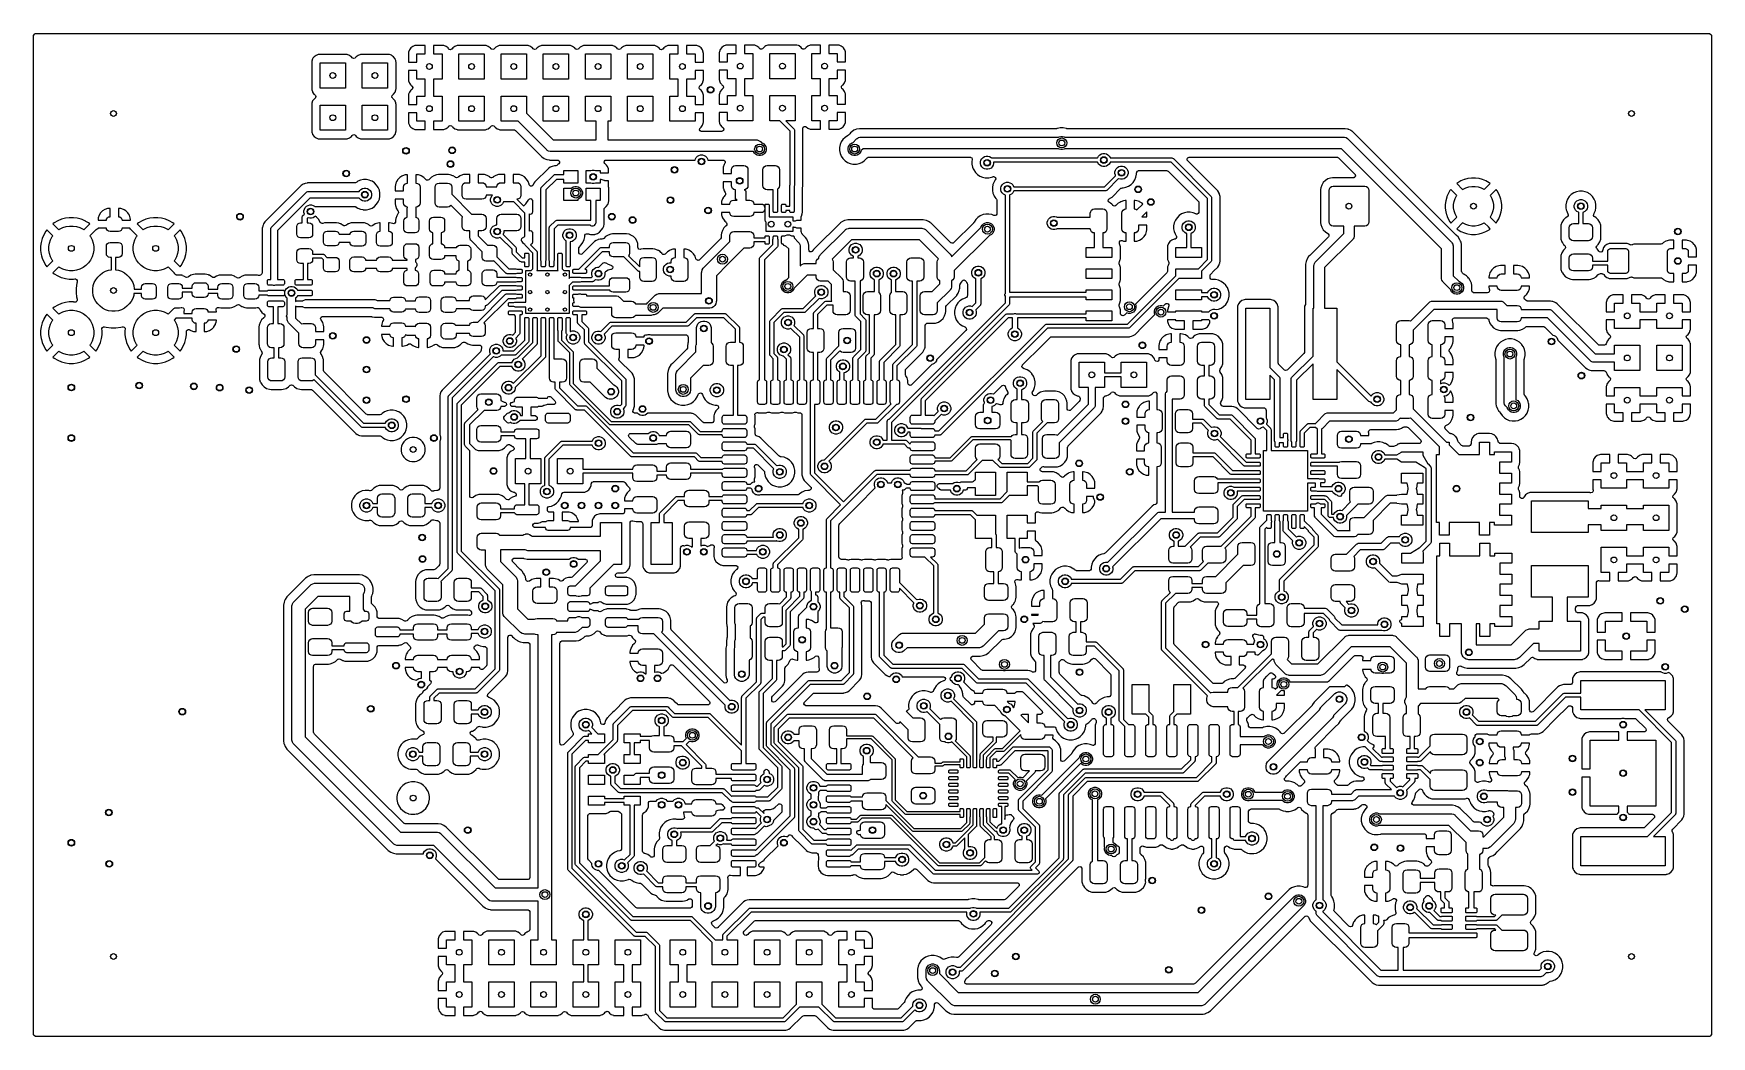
# Model space of a CAD drawing. Header units: inches. Extents: x -2.18 to 1.8, y 0.44 to 2.81.
import ezdxf

# ---------------------------------------------------------------- set-up
doc = ezdxf.new("R2010")
doc.units = ezdxf.units.IN
doc.header["$MEASUREMENT"] = 0
doc.layers.add('BLACK', color=250, linetype='CONTINUOUS')

msp = doc.modelspace()

# ---------------------------------------------------------------- linework, layer by layer
at = {"layer": 'BLACK', "linetype": 'CONTINUOUS'}
for p, q in [((-2.1796, 2.809), (-2.1794, 2.8104)), ((-2.1796, 2.7469), (-2.1796, 2.809)), ((-2.1794, 2.8104), (-2.1792, 2.811)), ((-2.1792, 2.811), (-2.1777, 2.8133)), ((-2.1777, 2.8133), (-2.1755, 2.8144)), ((-2.1777, 2.8133), (-2.1777, 2.8133)), ((-2.1755, 2.8144), (-2.1752, 2.8145)), ((-2.1752, 2.8145), (-2.1742, 2.8146)), ((-2.1742, 2.8146), (1.794, 2.8146)), ((-1.275, 2.7859), (-1.2803, 2.7839)), ((-1.2727, 2.7861), (-1.275, 2.7859)), ((-1.275, 2.7859), (-1.275, 2.7859)), ((-1.2506, 2.7861), (-1.2727, 2.7861)), ((-1.2727, 2.7861), (-1.2727, 2.7861)), ((-1.2506, 2.7664), (-1.2506, 2.7861)), ((-1.2089, 2.7861), (-1.2309, 2.7861)), ((-1.2309, 2.7861), (-1.2309, 2.7664)), ((-1.2066, 2.7859), (-1.2089, 2.7861)), ((-1.2089, 2.7861), (-1.2089, 2.7861)), ((-1.2013, 2.7839), (-1.2066, 2.7859)), ((-1.2066, 2.7859), (-1.2066, 2.7859)), ((-1.1751, 2.7862), (-1.1805, 2.7842)), ((-1.175, 2.7862), (-1.1751, 2.7862)), ((-1.1748, 2.7862), (-1.175, 2.7862)), ((-1.1727, 2.7864), (-1.1748, 2.7862)), ((-1.1089, 2.7864), (-1.1727, 2.7864)), ((-1.1727, 2.7864), (-1.1727, 2.7864)), ((-1.1727, 2.7864), (-1.1727, 2.7864)), ((-1.1065, 2.7862), (-1.1089, 2.7864)), ((-1.1089, 2.7864), (-1.1089, 2.7864)), ((-1.1089, 2.7864), (-1.1089, 2.7864)), ((-1.1011, 2.7842), (-1.1065, 2.7862)), ((-1.1065, 2.7862), (-1.1065, 2.7862)), ((-1.0751, 2.7862), (-1.0805, 2.7842)), ((-1.075, 2.7862), (-1.0751, 2.7862)), ((-1.0748, 2.7862), (-1.075, 2.7862)), ((-1.0727, 2.7864), (-1.0748, 2.7862)), ((-1.0089, 2.7864), (-1.0727, 2.7864)), ((-1.0727, 2.7864), (-1.0727, 2.7864)), ((-1.0727, 2.7864), (-1.0727, 2.7864)), ((-1.0065, 2.7862), (-1.0089, 2.7864)), ((-1.0089, 2.7864), (-1.0089, 2.7864)), ((-1.0089, 2.7864), (-1.0089, 2.7864)), ((-1.0011, 2.7842), (-1.0065, 2.7862)), ((-1.0065, 2.7862), (-1.0065, 2.7862)), ((-0.9751, 2.7862), (-0.9805, 2.7842)), ((-0.975, 2.7862), (-0.9751, 2.7862)), ((-0.9748, 2.7862), (-0.975, 2.7862)), ((-0.9727, 2.7864), (-0.9748, 2.7862)), ((-0.9089, 2.7864), (-0.9727, 2.7864)), ((-0.9727, 2.7864), (-0.9727, 2.7864)), ((-0.9727, 2.7864), (-0.9727, 2.7864)), ((-0.9065, 2.7862), (-0.9089, 2.7864)), ((-0.9089, 2.7864), (-0.9089, 2.7864)), ((-0.9089, 2.7864), (-0.9089, 2.7864)), ((-0.9011, 2.7842), (-0.9065, 2.7862)), ((-0.9065, 2.7862), (-0.9065, 2.7862)), ((-0.8751, 2.7862), (-0.8805, 2.7842)), ((-0.875, 2.7862), (-0.8751, 2.7862)), ((-0.8748, 2.7862), (-0.875, 2.7862)), ((-0.8727, 2.7864), (-0.8748, 2.7862)), ((-0.8089, 2.7864), (-0.8727, 2.7864)), ((-0.8727, 2.7864), (-0.8727, 2.7864)), ((-0.8727, 2.7864), (-0.8727, 2.7864)), ((-0.8065, 2.7862), (-0.8089, 2.7864)), ((-0.8089, 2.7864), (-0.8089, 2.7864)), ((-0.8089, 2.7864), (-0.8089, 2.7864)), ((-0.8011, 2.7842), (-0.8065, 2.7862)), ((-0.8065, 2.7862), (-0.8065, 2.7862)), ((-0.7751, 2.7862), (-0.7805, 2.7842)), ((-0.775, 2.7862), (-0.7751, 2.7862)), ((-0.7748, 2.7862), (-0.775, 2.7862)), ((-0.7727, 2.7864), (-0.7748, 2.7862)), ((-0.7089, 2.7864), (-0.7727, 2.7864)), ((-0.7727, 2.7864), (-0.7727, 2.7864)), ((-0.7727, 2.7864), (-0.7727, 2.7864)), ((-0.7065, 2.7862), (-0.7089, 2.7864)), ((-0.7089, 2.7864), (-0.7089, 2.7864)), ((-0.7089, 2.7864), (-0.7089, 2.7864)), ((-0.7011, 2.7842), (-0.7065, 2.7862)), ((-0.7065, 2.7862), (-0.7065, 2.7862)), ((-0.675, 2.7859), (-0.6803, 2.7839)), ((-0.6727, 2.7861), (-0.675, 2.7859)), ((-0.675, 2.7859), (-0.675, 2.7859)), ((-0.6506, 2.7861), (-0.6727, 2.7861)), ((-0.6727, 2.7861), (-0.6727, 2.7861)), ((-0.6506, 2.7664), (-0.6506, 2.7861)), ((-0.6089, 2.7861), (-0.6309, 2.7861)), ((-0.6309, 2.7861), (-0.6309, 2.7664)), ((-0.6066, 2.7859), (-0.6089, 2.7861)), ((-0.6089, 2.7861), (-0.6089, 2.7861)), ((-0.6013, 2.7839), (-0.6066, 2.7859)), ((-0.6066, 2.7859), (-0.6066, 2.7859)), ((-0.5378, 2.7868), (-0.5431, 2.7849)), ((-0.5355, 2.7871), (-0.5378, 2.7868)), ((-0.5378, 2.7868), (-0.5378, 2.7868)), ((-0.5134, 2.7871), (-0.5355, 2.7871)), ((-0.5355, 2.7871), (-0.5355, 2.7871)), ((-0.5134, 2.7674), (-0.5134, 2.7871)), ((-0.4717, 2.7871), (-0.4937, 2.7871)), ((-0.4937, 2.7871), (-0.4937, 2.7674)), ((-0.4694, 2.7868), (-0.4717, 2.7871)), ((-0.4717, 2.7871), (-0.4717, 2.7871)), ((-0.4641, 2.7849), (-0.4694, 2.7868)), ((-0.4694, 2.7868), (-0.4694, 2.7868)), ((-0.4379, 2.7872), (-0.4433, 2.7852)), ((-0.4378, 2.7872), (-0.4379, 2.7872)), ((-0.4376, 2.7872), (-0.4378, 2.7872)), ((-0.4355, 2.7874), (-0.4376, 2.7872)), ((-0.3717, 2.7874), (-0.4355, 2.7874)), ((-0.4355, 2.7874), (-0.4355, 2.7874)), ((-0.4355, 2.7874), (-0.4355, 2.7874)), ((-0.3693, 2.7872), (-0.3717, 2.7874)), ((-0.3717, 2.7874), (-0.3717, 2.7874)), ((-0.3717, 2.7874), (-0.3717, 2.7874)), ((-0.3664, 2.7861), (-0.3693, 2.7872)), ((-0.3693, 2.7872), (-0.3693, 2.7872)), ((-0.3693, 2.7872), (-0.3693, 2.7872)), ((-0.3693, 2.7872), (-0.3693, 2.7872)), ((-0.3693, 2.7872), (-0.3693, 2.7872)), ((-0.3658, 2.7859), (-0.3664, 2.7861)), ((-0.3639, 2.7852), (-0.3658, 2.7859)), ((-0.3378, 2.7868), (-0.3431, 2.7849)), ((-0.3355, 2.7871), (-0.3378, 2.7868)), ((-0.3378, 2.7868), (-0.3378, 2.7868)), ((-0.3134, 2.7871), (-0.3355, 2.7871)), ((-0.3355, 2.7871), (-0.3355, 2.7871)), ((-0.3134, 2.7674), (-0.3134, 2.7871)), ((-0.2717, 2.7871), (-0.2937, 2.7871)), ((-0.2937, 2.7871), (-0.2937, 2.7674)), ((-0.2694, 2.7868), (-0.2717, 2.7871)), ((-0.2717, 2.7871), (-0.2717, 2.7871)), ((-0.2641, 2.7849), (-0.2694, 2.7868)), ((-0.2694, 2.7868), (-0.2694, 2.7868)), ((1.794, 2.8146), (1.7954, 2.8144)), ((1.7954, 2.8144), (1.796, 2.8142)), ((1.796, 2.8142), (1.7983, 2.8127)), ((1.7983, 2.8127), (1.7983, 2.8127)), ((1.7983, 2.8127), (1.7994, 2.8105)), ((1.7994, 2.8105), (1.7995, 2.8102)), ((1.7995, 2.8102), (1.7996, 2.8092)), ((1.7996, 2.8092), (1.7996, 0.441)), ((-2.1796, 2.3098), (-2.1796, 2.7469)), ((-1.5198, 2.7491), (-1.52, 2.7469)), ((-1.52, 2.7469), (-1.52, 2.7468)), ((-1.52, 2.7468), (-1.52, 2.6831)), ((-1.5178, 2.7547), (-1.5198, 2.7493)), ((-1.5198, 2.7493), (-1.5198, 2.7492)), ((-1.5198, 2.7492), (-1.5198, 2.7491)), ((-1.5198, 2.7491), (-1.5198, 2.7491)), ((-1.5198, 2.7491), (-1.5198, 2.7491)), ((-1.5169, 2.7558), (-1.5178, 2.7547)), ((-1.5143, 2.7593), (-1.5169, 2.7558)), ((-1.5097, 2.7628), (-1.5143, 2.7593)), ((-1.5043, 2.7648), (-1.5097, 2.7628)), ((-1.5097, 2.7628), (-1.5097, 2.7628)), ((-1.5097, 2.7628), (-1.5097, 2.7628)), ((-1.5042, 2.7648), (-1.5043, 2.7648)), ((-1.504, 2.7648), (-1.5042, 2.7648)), ((-1.5019, 2.765), (-1.504, 2.7648)), ((-1.4381, 2.765), (-1.5019, 2.765)), ((-1.5019, 2.765), (-1.5019, 2.765)), ((-1.5019, 2.765), (-1.5019, 2.765)), ((-1.4357, 2.7648), (-1.4381, 2.765)), ((-1.4381, 2.765), (-1.4381, 2.765)), ((-1.4381, 2.765), (-1.4381, 2.765)), ((-1.4303, 2.7628), (-1.4357, 2.7648)), ((-1.4357, 2.7648), (-1.4357, 2.7648)), ((-1.426, 2.7596), (-1.4303, 2.7628)), ((-1.4303, 2.7628), (-1.4303, 2.7628)), ((-1.4259, 2.7595), (-1.426, 2.7596)), ((-1.4258, 2.7594), (-1.4259, 2.7595)), ((-1.4256, 2.7592), (-1.4258, 2.7594)), ((-1.4254, 2.759), (-1.4256, 2.7592)), ((-1.4242, 2.7573), (-1.4254, 2.759)), ((-1.4226, 2.7559), (-1.4242, 2.7573)), ((-1.4224, 2.7558), (-1.4226, 2.7559)), ((-1.4197, 2.7552), (-1.4224, 2.7558)), ((-1.4171, 2.7562), (-1.4197, 2.7552)), ((-1.4167, 2.7565), (-1.4171, 2.7562)), ((-1.4157, 2.7575), (-1.4167, 2.7565)), ((-1.4143, 2.7593), (-1.4157, 2.7575)), ((-1.4125, 2.7607), (-1.4143, 2.7593)), ((-1.4143, 2.7593), (-1.4143, 2.7593)), ((-1.4143, 2.7593), (-1.4143, 2.7593)), ((-1.4097, 2.7628), (-1.4125, 2.7607)), ((-1.4043, 2.7648), (-1.4097, 2.7628)), ((-1.4097, 2.7628), (-1.4097, 2.7628)), ((-1.4042, 2.7648), (-1.4043, 2.7648)), ((-1.404, 2.7648), (-1.4042, 2.7648)), ((-1.4019, 2.765), (-1.404, 2.7648)), ((-1.3381, 2.765), (-1.4019, 2.765)), ((-1.4019, 2.765), (-1.4019, 2.765)), ((-1.4019, 2.765), (-1.4019, 2.765)), ((-1.3357, 2.7648), (-1.3381, 2.765)), ((-1.3381, 2.765), (-1.3381, 2.765)), ((-1.3381, 2.765), (-1.3381, 2.765)), ((-1.3333, 2.7639), (-1.3357, 2.7648)), ((-1.3357, 2.7648), (-1.3357, 2.7648)), ((-1.3357, 2.7648), (-1.3357, 2.7648)), ((-1.3311, 2.7631), (-1.3333, 2.7639)), ((-1.3303, 2.7628), (-1.3311, 2.7631)), ((-1.328, 2.761), (-1.3303, 2.7628)), ((-1.3257, 2.7593), (-1.328, 2.761)), ((-1.3222, 2.7547), (-1.3257, 2.7593)), ((-1.322, 2.7539), (-1.3222, 2.7547)), ((-1.3207, 2.7504), (-1.322, 2.7539)), ((-1.3202, 2.7493), (-1.3207, 2.7504)), ((-1.3201, 2.7481), (-1.3202, 2.7493)), ((-1.32, 2.7469), (-1.3201, 2.7481)), ((-1.32, 2.6831), (-1.32, 2.7469)), ((-1.32, 2.7469), (-1.32, 2.7469)), ((-1.2902, 2.7706), (-1.2905, 2.7683)), ((-1.2905, 2.7683), (-1.2905, 2.7683)), ((-1.2905, 2.7683), (-1.2905, 2.7463)), ((-1.2905, 2.7463), (-1.2708, 2.7463)), ((-1.2882, 2.7759), (-1.2902, 2.7706)), ((-1.2902, 2.7706), (-1.2902, 2.7706)), ((-1.2849, 2.7805), (-1.2882, 2.7759)), ((-1.2882, 2.7759), (-1.2882, 2.7759)), ((-1.2849, 2.7805), (-1.2849, 2.7805)), ((-1.2803, 2.7839), (-1.2849, 2.7805)), ((-1.2803, 2.7839), (-1.2803, 2.7839)), ((-1.2708, 2.7463), (-1.2708, 2.7664)), ((-1.2708, 2.7664), (-1.2506, 2.7664)), ((-1.2309, 2.7664), (-1.2108, 2.7664)), ((-1.2108, 2.7664), (-1.2108, 2.7064)), ((-1.1967, 2.7805), (-1.2013, 2.7839)), ((-1.2013, 2.7839), (-1.2013, 2.7839)), ((-1.2013, 2.7839), (-1.2013, 2.7839)), ((-1.1952, 2.7785), (-1.1967, 2.7805)), ((-1.1967, 2.7805), (-1.1967, 2.7805)), ((-1.1952, 2.7784), (-1.1952, 2.7785)), ((-1.1936, 2.7771), (-1.1952, 2.7784)), ((-1.1934, 2.7769), (-1.1936, 2.7771)), ((-1.1907, 2.7763), (-1.1934, 2.7769)), ((-1.1881, 2.7773), (-1.1907, 2.7763)), ((-1.1877, 2.7776), (-1.1881, 2.7773)), ((-1.1867, 2.7786), (-1.1877, 2.7776)), ((-1.1851, 2.7807), (-1.1867, 2.7786)), ((-1.1809, 2.7839), (-1.1851, 2.7807)), ((-1.1851, 2.7807), (-1.1851, 2.7807)), ((-1.1805, 2.7842), (-1.1809, 2.7839)), ((-1.1809, 2.7839), (-1.1809, 2.7839)), ((-1.1805, 2.7842), (-1.1805, 2.7842)), ((-1.1708, 2.7064), (-1.1708, 2.7664)), ((-1.1708, 2.7664), (-1.1108, 2.7664)), ((-1.1108, 2.7664), (-1.1108, 2.7064)), ((-1.0968, 2.781), (-1.1011, 2.7842)), ((-1.1011, 2.7842), (-1.1011, 2.7842)), ((-1.0967, 2.7809), (-1.0968, 2.781)), ((-1.0966, 2.7808), (-1.0967, 2.7809)), ((-1.0964, 2.7807), (-1.0966, 2.7808)), ((-1.0962, 2.7804), (-1.0964, 2.7807)), ((-1.095, 2.7787), (-1.0962, 2.7804)), ((-1.0934, 2.7773), (-1.095, 2.7787)), ((-1.0931, 2.7772), (-1.0934, 2.7773)), ((-1.0905, 2.7766), (-1.0931, 2.7772)), ((-1.0879, 2.7776), (-1.0905, 2.7766)), ((-1.0874, 2.7779), (-1.0879, 2.7776)), ((-1.0865, 2.7789), (-1.0874, 2.7779)), ((-1.0851, 2.7807), (-1.0865, 2.7789)), ((-1.0832, 2.7821), (-1.0851, 2.7807)), ((-1.0851, 2.7807), (-1.0851, 2.7807)), ((-1.0851, 2.7807), (-1.0851, 2.7807)), ((-1.0805, 2.7842), (-1.0832, 2.7821)), ((-1.0805, 2.7842), (-1.0805, 2.7842)), ((-1.0708, 2.7064), (-1.0708, 2.7664)), ((-1.0708, 2.7664), (-1.0108, 2.7664)), ((-1.0108, 2.7664), (-1.0108, 2.7064)), ((-0.9968, 2.781), (-1.0011, 2.7842)), ((-1.0011, 2.7842), (-1.0011, 2.7842)), ((-0.9967, 2.7809), (-0.9968, 2.781)), ((-0.9966, 2.7808), (-0.9967, 2.7809)), ((-0.9964, 2.7807), (-0.9966, 2.7808)), ((-0.9962, 2.7804), (-0.9964, 2.7807)), ((-0.995, 2.7787), (-0.9962, 2.7804)), ((-0.9934, 2.7773), (-0.995, 2.7787)), ((-0.9931, 2.7772), (-0.9934, 2.7773)), ((-0.9905, 2.7766), (-0.9931, 2.7772)), ((-0.9879, 2.7776), (-0.9905, 2.7766)), ((-0.9874, 2.7779), (-0.9879, 2.7776)), ((-0.9865, 2.7789), (-0.9874, 2.7779)), ((-0.9851, 2.7807), (-0.9865, 2.7789)), ((-0.9832, 2.7821), (-0.9851, 2.7807)), ((-0.9851, 2.7807), (-0.9851, 2.7807)), ((-0.9851, 2.7807), (-0.9851, 2.7807)), ((-0.9805, 2.7842), (-0.9832, 2.7821)), ((-0.9805, 2.7842), (-0.9805, 2.7842)), ((-0.9708, 2.7064), (-0.9708, 2.7664)), ((-0.9708, 2.7664), (-0.9108, 2.7664)), ((-0.9108, 2.7664), (-0.9108, 2.7064)), ((-0.8968, 2.781), (-0.9011, 2.7842)), ((-0.9011, 2.7842), (-0.9011, 2.7842)), ((-0.8967, 2.7809), (-0.8968, 2.781)), ((-0.8966, 2.7808), (-0.8967, 2.7809)), ((-0.8964, 2.7807), (-0.8966, 2.7808)), ((-0.8962, 2.7804), (-0.8964, 2.7807)), ((-0.895, 2.7787), (-0.8962, 2.7804)), ((-0.8934, 2.7773), (-0.895, 2.7787)), ((-0.8931, 2.7772), (-0.8934, 2.7773)), ((-0.8905, 2.7766), (-0.8931, 2.7772)), ((-0.8879, 2.7776), (-0.8905, 2.7766)), ((-0.8874, 2.7779), (-0.8879, 2.7776)), ((-0.8865, 2.7789), (-0.8874, 2.7779)), ((-0.8851, 2.7807), (-0.8865, 2.7789)), ((-0.8832, 2.7821), (-0.8851, 2.7807)), ((-0.8851, 2.7807), (-0.8851, 2.7807)), ((-0.8851, 2.7807), (-0.8851, 2.7807)), ((-0.8805, 2.7842), (-0.8832, 2.7821)), ((-0.8805, 2.7842), (-0.8805, 2.7842)), ((-0.8708, 2.7064), (-0.8708, 2.7664)), ((-0.8708, 2.7664), (-0.8108, 2.7664)), ((-0.8108, 2.7664), (-0.8108, 2.7064)), ((-0.7968, 2.781), (-0.8011, 2.7842)), ((-0.8011, 2.7842), (-0.8011, 2.7842)), ((-0.7967, 2.7809), (-0.7968, 2.781)), ((-0.7966, 2.7808), (-0.7967, 2.7809)), ((-0.7964, 2.7807), (-0.7966, 2.7808)), ((-0.7962, 2.7804), (-0.7964, 2.7807)), ((-0.795, 2.7787), (-0.7962, 2.7804)), ((-0.7934, 2.7773), (-0.795, 2.7787)), ((-0.7931, 2.7772), (-0.7934, 2.7773)), ((-0.7905, 2.7766), (-0.7931, 2.7772)), ((-0.7879, 2.7776), (-0.7905, 2.7766)), ((-0.7874, 2.7779), (-0.7879, 2.7776)), ((-0.7865, 2.7789), (-0.7874, 2.7779)), ((-0.7851, 2.7807), (-0.7865, 2.7789)), ((-0.7832, 2.7821), (-0.7851, 2.7807)), ((-0.7851, 2.7807), (-0.7851, 2.7807)), ((-0.7851, 2.7807), (-0.7851, 2.7807)), ((-0.7805, 2.7842), (-0.7832, 2.7821)), ((-0.7805, 2.7842), (-0.7805, 2.7842)), ((-0.7708, 2.7064), (-0.7708, 2.7664)), ((-0.7708, 2.7664), (-0.7108, 2.7664)), ((-0.7108, 2.7664), (-0.7108, 2.7064)), ((-0.6965, 2.7807), (-0.7011, 2.7842)), ((-0.7011, 2.7842), (-0.7011, 2.7842)), ((-0.6963, 2.7805), (-0.6965, 2.7807)), ((-0.6965, 2.7807), (-0.6965, 2.7807)), ((-0.6952, 2.779), (-0.6963, 2.7805)), ((-0.6948, 2.7784), (-0.6952, 2.779)), ((-0.6932, 2.7771), (-0.6948, 2.7784)), ((-0.6929, 2.7769), (-0.6932, 2.7771)), ((-0.6902, 2.7763), (-0.6929, 2.7769)), ((-0.6877, 2.7773), (-0.6902, 2.7763)), ((-0.6872, 2.7776), (-0.6877, 2.7773)), ((-0.6862, 2.7786), (-0.6872, 2.7776)), ((-0.6848, 2.7805), (-0.6862, 2.7786)), ((-0.6803, 2.7839), (-0.6848, 2.7805)), ((-0.6848, 2.7805), (-0.6848, 2.7805)), ((-0.6803, 2.7839), (-0.6803, 2.7839)), ((-0.6708, 2.7064), (-0.6708, 2.7664)), ((-0.6708, 2.7664), (-0.6506, 2.7664)), ((-0.6309, 2.7664), (-0.6108, 2.7664)), ((-0.6108, 2.7664), (-0.6108, 2.7463)), ((-0.6108, 2.7463), (-0.5911, 2.7463)), ((-0.5967, 2.7805), (-0.6013, 2.7839)), ((-0.6013, 2.7839), (-0.6013, 2.7839)), ((-0.6013, 2.7839), (-0.6013, 2.7839)), ((-0.6013, 2.7839), (-0.6013, 2.7839)), ((-0.5933, 2.7759), (-0.5967, 2.7805)), ((-0.5967, 2.7805), (-0.5967, 2.7805)), ((-0.5967, 2.7805), (-0.5967, 2.7805)), ((-0.5967, 2.7805), (-0.5967, 2.7805)), ((-0.5914, 2.7706), (-0.5933, 2.7759)), ((-0.5933, 2.7759), (-0.5933, 2.7759)), ((-0.5912, 2.7689), (-0.5914, 2.7706)), ((-0.5914, 2.7706), (-0.5914, 2.7706)), ((-0.5911, 2.7683), (-0.5912, 2.7689)), ((-0.5912, 2.7689), (-0.5912, 2.7689)), ((-0.5911, 2.7463), (-0.5911, 2.7683)), ((-0.5911, 2.7683), (-0.5911, 2.7683)), ((-0.5911, 2.7683), (-0.5911, 2.7683)), ((-0.553, 2.7716), (-0.5533, 2.7693)), ((-0.5533, 2.7693), (-0.5533, 2.7693)), ((-0.5533, 2.7693), (-0.5533, 2.7472)), ((-0.5533, 2.7472), (-0.5336, 2.7472)), ((-0.551, 2.7769), (-0.553, 2.7716)), ((-0.553, 2.7716), (-0.553, 2.7716)), ((-0.5476, 2.7815), (-0.551, 2.7769)), ((-0.551, 2.7769), (-0.551, 2.7769)), ((-0.5431, 2.7849), (-0.5476, 2.7815)), ((-0.5476, 2.7815), (-0.5476, 2.7815)), ((-0.5431, 2.7849), (-0.5431, 2.7849)), ((-0.5336, 2.7472), (-0.5336, 2.7674)), ((-0.5336, 2.7674), (-0.5134, 2.7674)), ((-0.4937, 2.7674), (-0.4736, 2.7674)), ((-0.4736, 2.7674), (-0.4736, 2.7074)), ((-0.4595, 2.7815), (-0.4641, 2.7849)), ((-0.4641, 2.7849), (-0.4641, 2.7849)), ((-0.4641, 2.7849), (-0.4641, 2.7849)), ((-0.4588, 2.7805), (-0.4595, 2.7815)), ((-0.4595, 2.7815), (-0.4595, 2.7815)), ((-0.458, 2.7794), (-0.4588, 2.7805)), ((-0.4564, 2.7781), (-0.458, 2.7794)), ((-0.4561, 2.7779), (-0.4564, 2.7781)), ((-0.4535, 2.7773), (-0.4561, 2.7779)), ((-0.4509, 2.7783), (-0.4535, 2.7773)), ((-0.4504, 2.7786), (-0.4509, 2.7783)), ((-0.4495, 2.7796), (-0.4504, 2.7786)), ((-0.4479, 2.7817), (-0.4495, 2.7796)), ((-0.445, 2.7839), (-0.4479, 2.7817)), ((-0.4479, 2.7817), (-0.4479, 2.7817)), ((-0.4433, 2.7852), (-0.445, 2.7839)), ((-0.4433, 2.7852), (-0.4433, 2.7852)), ((-0.4336, 2.7074), (-0.4336, 2.7674)), ((-0.4336, 2.7674), (-0.3736, 2.7674)), ((-0.3736, 2.7674), (-0.3736, 2.7074)), ((-0.3593, 2.7817), (-0.3639, 2.7852)), ((-0.3576, 2.7794), (-0.3593, 2.7817)), ((-0.3593, 2.7817), (-0.3593, 2.7817)), ((-0.356, 2.7781), (-0.3576, 2.7794)), ((-0.3557, 2.7779), (-0.356, 2.7781)), ((-0.353, 2.7773), (-0.3557, 2.7779)), ((-0.3505, 2.7783), (-0.353, 2.7773)), ((-0.35, 2.7786), (-0.3505, 2.7783)), ((-0.349, 2.7796), (-0.35, 2.7786)), ((-0.3476, 2.7815), (-0.349, 2.7796)), ((-0.3431, 2.7849), (-0.3476, 2.7815)), ((-0.3476, 2.7815), (-0.3476, 2.7815)), ((-0.3431, 2.7849), (-0.3431, 2.7849)), ((-0.3336, 2.7074), (-0.3336, 2.7674)), ((-0.3336, 2.7674), (-0.3134, 2.7674)), ((-0.2937, 2.7674), (-0.2736, 2.7674)), ((-0.2736, 2.7674), (-0.2736, 2.7472)), ((-0.2736, 2.7472), (-0.2539, 2.7472)), ((-0.2618, 2.7832), (-0.2641, 2.7849)), ((-0.2641, 2.7849), (-0.2641, 2.7849)), ((-0.2641, 2.7849), (-0.2641, 2.7849)), ((-0.2595, 2.7815), (-0.2618, 2.7832)), ((-0.2591, 2.7809), (-0.2595, 2.7815)), ((-0.2595, 2.7815), (-0.2595, 2.7815)), ((-0.2561, 2.7769), (-0.2591, 2.7809)), ((-0.2558, 2.7759), (-0.2561, 2.7769)), ((-0.2561, 2.7769), (-0.2561, 2.7769)), ((-0.2541, 2.7716), (-0.2558, 2.7759)), ((-0.2539, 2.7693), (-0.2541, 2.7716)), ((-0.2541, 2.7716), (-0.2541, 2.7716)), ((-0.2539, 2.7472), (-0.2539, 2.7693)), ((-0.2539, 2.7693), (-0.2539, 2.7693)), ((-1.5, 2.685), (-1.5, 2.745)), ((-1.5, 2.745), (-1.44, 2.745)), ((-1.44, 2.745), (-1.44, 2.685)), ((-1.4, 2.685), (-1.4, 2.745)), ((-1.4, 2.745), (-1.34, 2.745)), ((-1.34, 2.745), (-1.34, 2.685)), ((-1.2905, 2.7266), (-1.2905, 2.7045)), ((-1.2708, 2.7266), (-1.2905, 2.7266)), ((-1.2708, 2.7064), (-1.2708, 2.7266)), ((-1.2506, 2.7064), (-1.2708, 2.7064)), ((-1.2506, 2.6664), (-1.2506, 2.7064)), ((-1.2108, 2.7064), (-1.2309, 2.7064)), ((-1.2309, 2.7064), (-1.2309, 2.6664)), ((-1.1108, 2.7064), (-1.1708, 2.7064)), ((-1.0108, 2.7064), (-1.0708, 2.7064)), ((-0.9108, 2.7064), (-0.9708, 2.7064)), ((-0.8108, 2.7064), (-0.8708, 2.7064)), ((-0.7108, 2.7064), (-0.7708, 2.7064)), ((-0.6506, 2.7064), (-0.6708, 2.7064)), ((-0.6506, 2.6664), (-0.6506, 2.7064)), ((-0.6108, 2.7064), (-0.6309, 2.7064)), ((-0.6309, 2.7064), (-0.6309, 2.6664)), ((-0.5911, 2.7266), (-0.6108, 2.7266)), ((-0.6108, 2.7266), (-0.6108, 2.7064)), ((-0.5911, 2.7045), (-0.5911, 2.7266)), ((-0.5533, 2.7276), (-0.5533, 2.7055)), ((-0.5336, 2.7276), (-0.5533, 2.7276)), ((-0.5336, 2.7074), (-0.5336, 2.7276)), ((-0.5134, 2.7074), (-0.5336, 2.7074)), ((-0.5134, 2.6674), (-0.5134, 2.7074)), ((-0.4736, 2.7074), (-0.4937, 2.7074)), ((-0.4937, 2.7074), (-0.4937, 2.6674)), ((-0.3736, 2.7074), (-0.4336, 2.7074)), ((-0.3134, 2.7074), (-0.3336, 2.7074)), ((-0.3134, 2.6674), (-0.3134, 2.7074)), ((-0.2736, 2.7074), (-0.2937, 2.7074)), ((-0.2937, 2.7074), (-0.2937, 2.6674)), ((-0.2539, 2.7276), (-0.2736, 2.7276)), ((-0.2736, 2.7276), (-0.2736, 2.7074)), ((-0.2539, 2.7055), (-0.2539, 2.7276)), ((-1.52, 2.6831), (-1.5198, 2.681)), ((-1.5198, 2.681), (-1.5198, 2.6808)), ((-1.5198, 2.6808), (-1.5198, 2.6807)), ((-1.5198, 2.6807), (-1.5184, 2.6769)), ((-1.5184, 2.6769), (-1.5178, 2.6753)), ((-1.5178, 2.6753), (-1.5178, 2.6753)), ((-1.5178, 2.6753), (-1.5146, 2.671)), ((-1.5146, 2.671), (-1.5145, 2.6709)), ((-1.5145, 2.6709), (-1.5144, 2.6708)), ((-1.5144, 2.6708), (-1.5142, 2.6706)), ((-1.5142, 2.6706), (-1.514, 2.6704)), ((-1.514, 2.6704), (-1.5125, 2.6693)), ((-1.5125, 2.6693), (-1.5115, 2.6683)), ((-1.5115, 2.6683), (-1.5115, 2.6683)), ((-1.5115, 2.6683), (-1.5112, 2.6679)), ((-1.5112, 2.6679), (-1.5102, 2.6653)), ((-1.44, 2.685), (-1.5, 2.685)), ((-1.34, 2.685), (-1.4, 2.685)), ((-1.3298, 2.6647), (-1.3292, 2.6674)), ((-1.3292, 2.6674), (-1.3291, 2.6676)), ((-1.3291, 2.6676), (-1.3277, 2.6692)), ((-1.3277, 2.6692), (-1.3257, 2.6707)), ((-1.3257, 2.6707), (-1.3222, 2.6753)), ((-1.3222, 2.6753), (-1.3202, 2.6807)), ((-1.3202, 2.6807), (-1.3201, 2.682)), ((-1.3201, 2.682), (-1.32, 2.6831)), ((-1.32, 2.6831), (-1.32, 2.6831)), ((-1.2905, 2.7045), (-1.2902, 2.7022)), ((-1.2902, 2.6706), (-1.2905, 2.6683)), ((-1.2905, 2.6683), (-1.2905, 2.6683)), ((-1.2905, 2.6683), (-1.2905, 2.6463)), ((-1.2902, 2.7022), (-1.2902, 2.7022)), ((-1.2902, 2.7022), (-1.2902, 2.7022)), ((-1.2902, 2.7022), (-1.2882, 2.6969)), ((-1.2882, 2.6759), (-1.2902, 2.6706)), ((-1.2902, 2.6706), (-1.2902, 2.6706)), ((-1.2882, 2.6969), (-1.2882, 2.6969)), ((-1.2882, 2.6969), (-1.2865, 2.6945)), ((-1.2849, 2.6805), (-1.2882, 2.6759)), ((-1.2882, 2.6759), (-1.2882, 2.6759)), ((-1.2865, 2.6945), (-1.2852, 2.6928)), ((-1.2852, 2.6928), (-1.2849, 2.6924)), ((-1.2849, 2.6924), (-1.2827, 2.6907)), ((-1.2835, 2.6815), (-1.2849, 2.6805)), ((-1.2849, 2.6805), (-1.2849, 2.6805)), ((-1.2849, 2.6805), (-1.2849, 2.6805)), ((-1.2825, 2.6822), (-1.2835, 2.6815)), ((-1.2827, 2.6907), (-1.2817, 2.6898)), ((-1.2812, 2.6838), (-1.2825, 2.6822)), ((-1.2817, 2.6898), (-1.2814, 2.6893)), ((-1.2814, 2.6893), (-1.2804, 2.6867)), ((-1.281, 2.6841), (-1.2812, 2.6838)), ((-1.2804, 2.6867), (-1.281, 2.6841)), ((-1.2708, 2.6463), (-1.2708, 2.6664)), ((-1.2708, 2.6664), (-1.2506, 2.6664)), ((-1.2309, 2.6664), (-1.2108, 2.6664)), ((-1.2108, 2.6664), (-1.2108, 2.6064)), ((-1.1708, 2.6064), (-1.1708, 2.6664)), ((-1.1708, 2.6664), (-1.1108, 2.6664)), ((-1.1108, 2.6664), (-1.1108, 2.6064)), ((-1.0708, 2.6064), (-1.0708, 2.6664)), ((-1.0708, 2.6664), (-1.0108, 2.6664)), ((-1.0108, 2.6664), (-1.0108, 2.6259)), ((-0.9708, 2.6064), (-0.9708, 2.6664)), ((-0.9708, 2.6664), (-0.9108, 2.6664)), ((-0.9108, 2.6664), (-0.9108, 2.6064)), ((-0.8708, 2.6064), (-0.8708, 2.6664)), ((-0.8708, 2.6664), (-0.8108, 2.6664)), ((-0.8108, 2.6664), (-0.8108, 2.6064)), ((-0.7708, 2.6064), (-0.7708, 2.6664)), ((-0.7708, 2.6664), (-0.7108, 2.6664)), ((-0.7108, 2.6664), (-0.7108, 2.6064)), ((-0.6708, 2.6064), (-0.6708, 2.6664)), ((-0.6708, 2.6664), (-0.6506, 2.6664)), ((-0.6309, 2.6664), (-0.6108, 2.6664)), ((-0.6108, 2.6664), (-0.6108, 2.6463)), ((-0.6011, 2.6861), (-0.6006, 2.6888)), ((-0.6002, 2.6835), (-0.6011, 2.6861)), ((-0.6006, 2.6888), (-0.6004, 2.689)), ((-0.6004, 2.689), (-0.5991, 2.6906)), ((-0.5999, 2.6831), (-0.6002, 2.6835)), ((-0.5989, 2.6821), (-0.5999, 2.6831)), ((-0.5991, 2.6906), (-0.5976, 2.6917)), ((-0.5967, 2.6805), (-0.5989, 2.6821)), ((-0.5976, 2.6917), (-0.5967, 2.6924)), ((-0.5967, 2.6924), (-0.5933, 2.6969)), ((-0.5967, 2.6924), (-0.5967, 2.6924)), ((-0.5967, 2.6924), (-0.5967, 2.6924)), ((-0.5933, 2.6759), (-0.5967, 2.6805)), ((-0.5933, 2.6969), (-0.5914, 2.7022)), ((-0.5933, 2.6969), (-0.5933, 2.6969)), ((-0.5914, 2.6706), (-0.5933, 2.6759)), ((-0.5933, 2.6759), (-0.5933, 2.6759)), ((-0.5914, 2.7022), (-0.5913, 2.7027)), ((-0.5914, 2.7022), (-0.5914, 2.7022)), ((-0.5911, 2.6683), (-0.5914, 2.6706)), ((-0.5914, 2.6706), (-0.5914, 2.6706)), ((-0.5914, 2.6706), (-0.5914, 2.6706)), ((-0.5913, 2.7027), (-0.5911, 2.7045)), ((-0.5911, 2.7045), (-0.5911, 2.7045)), ((-0.5911, 2.6463), (-0.5911, 2.6683)), ((-0.5911, 2.6683), (-0.5911, 2.6683)), ((-0.5533, 2.7055), (-0.553, 2.7032)), ((-0.553, 2.6716), (-0.5533, 2.6693)), ((-0.5533, 2.6693), (-0.5533, 2.6693)), ((-0.5533, 2.6693), (-0.5533, 2.6472)), ((-0.553, 2.7032), (-0.553, 2.7032)), ((-0.553, 2.7032), (-0.5526, 2.7022)), ((-0.551, 2.6769), (-0.553, 2.6716)), ((-0.553, 2.6716), (-0.553, 2.6716)), ((-0.5526, 2.7022), (-0.551, 2.6979)), ((-0.551, 2.6979), (-0.551, 2.6979)), ((-0.551, 2.6979), (-0.5495, 2.6958)), ((-0.5476, 2.6815), (-0.551, 2.6769)), ((-0.551, 2.6769), (-0.551, 2.6769)), ((-0.5495, 2.6958), (-0.5484, 2.6944)), ((-0.5484, 2.6944), (-0.5476, 2.6933)), ((-0.5476, 2.6933), (-0.5455, 2.6917)), ((-0.5455, 2.6831), (-0.5476, 2.6815)), ((-0.5476, 2.6815), (-0.5476, 2.6815)), ((-0.5476, 2.6815), (-0.5476, 2.6815)), ((-0.5455, 2.6917), (-0.5445, 2.6907)), ((-0.5453, 2.6832), (-0.5455, 2.6831)), ((-0.544, 2.6848), (-0.5453, 2.6832)), ((-0.5445, 2.6907), (-0.5442, 2.6903)), ((-0.5442, 2.6903), (-0.5432, 2.6877)), ((-0.5438, 2.685), (-0.544, 2.6848)), ((-0.5432, 2.6877), (-0.5438, 2.685)), ((-0.5336, 2.6472), (-0.5336, 2.6674)), ((-0.5336, 2.6674), (-0.5134, 2.6674)), ((-0.4937, 2.6674), (-0.4736, 2.6674)), ((-0.4736, 2.6674), (-0.4736, 2.6074)), ((-0.4336, 2.6074), (-0.4336, 2.6674)), ((-0.4336, 2.6674), (-0.3736, 2.6674)), ((-0.3736, 2.6674), (-0.3736, 2.6074)), ((-0.3336, 2.6074), (-0.3336, 2.6674)), ((-0.3336, 2.6674), (-0.3134, 2.6674)), ((-0.2937, 2.6674), (-0.2736, 2.6674)), ((-0.2736, 2.6674), (-0.2736, 2.6472)), ((-0.2639, 2.6871), (-0.2634, 2.6898)), ((-0.263, 2.6845), (-0.2639, 2.6871)), ((-0.2634, 2.6898), (-0.2632, 2.69)), ((-0.2632, 2.69), (-0.2618, 2.6916)), ((-0.2627, 2.6841), (-0.263, 2.6845)), ((-0.2617, 2.6831), (-0.2627, 2.6841)), ((-0.2618, 2.6916), (-0.2604, 2.6927)), ((-0.2595, 2.6815), (-0.2617, 2.6831)), ((-0.2604, 2.6927), (-0.2595, 2.6933)), ((-0.2595, 2.6933), (-0.2561, 2.6979)), ((-0.2595, 2.6933), (-0.2595, 2.6933)), ((-0.2595, 2.6933), (-0.2595, 2.6933)), ((-0.2561, 2.6769), (-0.2595, 2.6815)), ((-0.2561, 2.6979), (-0.2541, 2.7032)), ((-0.2561, 2.6979), (-0.2561, 2.6979)), ((-0.2547, 2.6731), (-0.2561, 2.6769)), ((-0.2561, 2.6769), (-0.2561, 2.6769)), ((-0.2541, 2.6716), (-0.2547, 2.6731)), ((-0.2541, 2.7032), (-0.254, 2.7045)), ((-0.2541, 2.7032), (-0.2541, 2.7032)), ((-0.2539, 2.6693), (-0.2541, 2.6716)), ((-0.2541, 2.6716), (-0.2541, 2.6716)), ((-0.254, 2.7045), (-0.2539, 2.7055)), ((-0.2539, 2.7055), (-0.2539, 2.7055)), ((-0.2539, 2.6472), (-0.2539, 2.6693)), ((-0.2539, 2.6693), (-0.2539, 2.6693)), ((-1.5198, 2.649), (-1.52, 2.6469)), ((-1.52, 2.6469), (-1.52, 2.5831)), ((-1.5178, 2.6547), (-1.5198, 2.6493)), ((-1.5198, 2.6493), (-1.5198, 2.6492)), ((-1.5198, 2.6492), (-1.5198, 2.649)), ((-1.5151, 2.6583), (-1.5178, 2.6547)), ((-1.5178, 2.6547), (-1.5178, 2.6547)), ((-1.5143, 2.6593), (-1.5151, 2.6583)), ((-1.5123, 2.6608), (-1.5143, 2.6593)), ((-1.5143, 2.6593), (-1.5143, 2.6593)), ((-1.5143, 2.6593), (-1.5143, 2.6593)), ((-1.5109, 2.6624), (-1.5123, 2.6608)), ((-1.5108, 2.6626), (-1.5109, 2.6624)), ((-1.5102, 2.6653), (-1.5108, 2.6626)), ((-1.5108, 2.6626), (-1.5108, 2.6626)), ((-1.5, 2.585), (-1.5, 2.645)), ((-1.5, 2.645), (-1.44, 2.645)), ((-1.44, 2.645), (-1.44, 2.585)), ((-1.4, 2.585), (-1.4, 2.645)), ((-1.4, 2.645), (-1.34, 2.645)), ((-1.34, 2.645), (-1.34, 2.585)), ((-1.3288, 2.6621), (-1.3298, 2.6647)), ((-1.3285, 2.6617), (-1.3288, 2.6621)), ((-1.3275, 2.6607), (-1.3285, 2.6617)), ((-1.3257, 2.6593), (-1.3275, 2.6607)), ((-1.3222, 2.6547), (-1.3257, 2.6593)), ((-1.3257, 2.6593), (-1.3257, 2.6593)), ((-1.3257, 2.6593), (-1.3257, 2.6593)), ((-1.322, 2.6539), (-1.3222, 2.6547)), ((-1.3207, 2.6504), (-1.322, 2.6539)), ((-1.3202, 2.6493), (-1.3207, 2.6504)), ((-1.3201, 2.6481), (-1.3202, 2.6493)), ((-1.32, 2.6469), (-1.3201, 2.6481)), ((-1.32, 2.5831), (-1.32, 2.6469)), ((-1.32, 2.6469), (-1.32, 2.6469)), ((-1.2905, 2.6463), (-1.2708, 2.6463)), ((-1.2905, 2.6266), (-1.2905, 2.6045)), ((-1.2708, 2.6266), (-1.2905, 2.6266)), ((-1.2708, 2.6064), (-1.2708, 2.6266)), ((-0.6108, 2.6463), (-0.5911, 2.6463)), ((-0.5911, 2.6266), (-0.6108, 2.6266)), ((-0.6108, 2.6266), (-0.6108, 2.6064)), ((-0.5911, 2.6045), (-0.5911, 2.6266)), ((-0.5533, 2.6472), (-0.5336, 2.6472)), ((-0.5336, 2.6276), (-0.5533, 2.6276)), ((-0.5533, 2.6276), (-0.5533, 2.6055)), ((-0.5336, 2.6074), (-0.5336, 2.6276)), ((-0.2736, 2.6472), (-0.2539, 2.6472)), ((-0.2539, 2.6276), (-0.2736, 2.6276)), ((-0.2736, 2.6276), (-0.2736, 2.6074)), ((-0.2539, 2.6055), (-0.2539, 2.6276)), ((-1.2905, 2.6045), (-1.2902, 2.6022)), ((-1.2902, 2.6022), (-1.2902, 2.6022)), ((-1.2902, 2.6022), (-1.2902, 2.6022)), ((-1.2902, 2.6022), (-1.2882, 2.5969)), ((-1.2882, 2.5969), (-1.2882, 2.5969)), ((-1.2882, 2.5969), (-1.287, 2.5952)), ((-1.287, 2.5952), (-1.2849, 2.5924)), ((-1.2849, 2.5924), (-1.2849, 2.5924)), ((-1.2849, 2.5924), (-1.2849, 2.5924)), ((-1.2849, 2.5924), (-1.2803, 2.589)), ((-1.2803, 2.589), (-1.2803, 2.589)), ((-1.2803, 2.589), (-1.275, 2.587)), ((-1.275, 2.587), (-1.275, 2.587)), ((-1.275, 2.587), (-1.2747, 2.587)), ((-1.2747, 2.587), (-1.2727, 2.5867)), ((-1.2727, 2.5867), (-1.2727, 2.5867)), ((-1.2727, 2.5867), (-1.2727, 2.5867)), ((-1.2727, 2.5867), (-1.2506, 2.5867)), ((-1.2506, 2.6064), (-1.2708, 2.6064)), ((-1.2506, 2.5867), (-1.2506, 2.6064)), ((-1.2108, 2.6064), (-1.2309, 2.6064)), ((-1.2309, 2.6064), (-1.2309, 2.5867)), ((-1.2309, 2.5867), (-1.2089, 2.5867)), ((-1.2089, 2.5867), (-1.2074, 2.5869)), ((-1.2089, 2.5867), (-1.2089, 2.5867)), ((-1.2089, 2.5867), (-1.2089, 2.5867)), ((-1.2074, 2.5869), (-1.2066, 2.587)), ((-1.2066, 2.587), (-1.2013, 2.589)), ((-1.2066, 2.587), (-1.2066, 2.587)), ((-1.2013, 2.589), (-1.1967, 2.5924)), ((-1.2013, 2.589), (-1.2013, 2.589)), ((-1.1967, 2.5924), (-1.1953, 2.5942)), ((-1.1967, 2.5924), (-1.1967, 2.5924)), ((-1.1953, 2.5942), (-1.1943, 2.5952)), ((-1.1943, 2.5952), (-1.1939, 2.5955)), ((-1.1939, 2.5955), (-1.1913, 2.5965)), ((-1.1913, 2.5965), (-1.1886, 2.5959)), ((-1.1886, 2.5959), (-1.1884, 2.5958)), ((-1.1884, 2.5958), (-1.1868, 2.5944)), ((-1.1868, 2.5944), (-1.1864, 2.5938)), ((-1.1864, 2.5938), (-1.1851, 2.5921)), ((-1.1851, 2.5921), (-1.1851, 2.5921)), ((-1.1851, 2.5921), (-1.1851, 2.5921)), ((-1.1851, 2.5921), (-1.1805, 2.5887)), ((-1.1805, 2.5887), (-1.1772, 2.5875)), ((-1.1772, 2.5875), (-1.1753, 2.5867)), ((-1.1753, 2.5867), (-1.1751, 2.5867)), ((-1.1751, 2.5867), (-1.174, 2.5865)), ((-1.174, 2.5865), (-1.174, 2.5865)), ((-1.174, 2.5865), (-1.1738, 2.5865)), ((-1.1738, 2.5865), (-1.1727, 2.5864)), ((-1.1108, 2.6064), (-1.1708, 2.6064)), ((-1.1089, 2.5864), (-1.1082, 2.5865)), ((-1.1082, 2.5865), (-1.1078, 2.5865)), ((-1.1078, 2.5865), (-1.1065, 2.5867)), ((-1.1078, 2.5865), (-1.1078, 2.5865)), ((-1.1078, 2.5865), (-1.1078, 2.5865)), ((-1.1065, 2.5867), (-1.1063, 2.5867)), ((-1.1063, 2.5867), (-1.1045, 2.5874)), ((-1.1045, 2.5874), (-1.1011, 2.5887)), ((-1.1011, 2.5887), (-1.0965, 2.5921)), ((-1.0965, 2.5921), (-1.0951, 2.5939)), ((-1.0951, 2.5939), (-1.0941, 2.5949)), ((-1.0941, 2.5949), (-1.0937, 2.5953)), ((-1.0937, 2.5953), (-1.0911, 2.5962)), ((-1.0911, 2.5962), (-1.0884, 2.5956)), ((-1.0884, 2.5956), (-1.0882, 2.5955)), ((-1.0882, 2.5955), (-1.0866, 2.5941)), ((-1.0866, 2.5941), (-1.0851, 2.5921)), ((-1.0851, 2.5921), (-1.0851, 2.5921)), ((-1.0851, 2.5921), (-1.0851, 2.5921)), ((-1.0851, 2.5921), (-1.0805, 2.5887)), ((-1.0805, 2.5887), (-1.0772, 2.5875)), ((-1.0772, 2.5875), (-1.0753, 2.5867)), ((-1.0753, 2.5867), (-1.0751, 2.5867)), ((-1.0751, 2.5867), (-1.074, 2.5865)), ((-1.074, 2.5865), (-1.074, 2.5865)), ((-1.074, 2.5865), (-1.0738, 2.5865)), ((-1.0738, 2.5865), (-1.0727, 2.5864)), ((-1.0303, 2.6064), (-1.0708, 2.6064)), ((-0.9625, 2.5387), (-1.0303, 2.6064)), ((-1.0108, 2.6259), (-0.9471, 2.5622)), ((-0.9108, 2.6064), (-0.9708, 2.6064)), ((-0.8455, 2.6064), (-0.8708, 2.6064)), ((-0.8455, 2.5622), (-0.8455, 2.6064)), ((-0.8108, 2.6064), (-0.818, 2.6064)), ((-0.818, 2.6064), (-0.818, 2.5622)), ((-0.7108, 2.6064), (-0.7708, 2.6064)), ((-0.6108, 2.6064), (-0.6708, 2.6064)), ((-0.6001, 2.5865), (-0.5998, 2.5893)), ((-0.599, 2.584), (-0.6001, 2.5865)), ((-0.5998, 2.5893), (-0.5997, 2.5894)), ((-0.5997, 2.5894), (-0.5982, 2.5913)), ((-0.5982, 2.5913), (-0.5967, 2.5924)), ((-0.5967, 2.5924), (-0.5933, 2.5969)), ((-0.5933, 2.5969), (-0.5914, 2.6022)), ((-0.5933, 2.5969), (-0.5933, 2.5969)), ((-0.5914, 2.6022), (-0.5913, 2.6027)), ((-0.5914, 2.6022), (-0.5914, 2.6022)), ((-0.5913, 2.6027), (-0.5911, 2.6045)), ((-0.5911, 2.6045), (-0.5911, 2.6045)), ((-0.5533, 2.6055), (-0.553, 2.6032)), ((-0.553, 2.6032), (-0.553, 2.6032)), ((-0.553, 2.6032), (-0.5526, 2.6022)), ((-0.5526, 2.6022), (-0.551, 2.5979)), ((-0.551, 2.5979), (-0.551, 2.5979)), ((-0.551, 2.5979), (-0.5503, 2.5969)), ((-0.5503, 2.5969), (-0.5476, 2.5933)), ((-0.5476, 2.5933), (-0.5476, 2.5933)), ((-0.5476, 2.5933), (-0.5476, 2.5933)), ((-0.5476, 2.5933), (-0.5463, 2.5924)), ((-0.5463, 2.5924), (-0.5451, 2.5914)), ((-0.5451, 2.5914), (-0.5441, 2.5905)), ((-0.5441, 2.5905), (-0.5439, 2.5901)), ((-0.5439, 2.5901), (-0.5429, 2.5875)), ((-0.5429, 2.5875), (-0.5435, 2.5848)), ((-0.4736, 2.6074), (-0.5336, 2.6074)), ((-0.4094, 2.6074), (-0.4336, 2.6074)), ((-0.3849, 2.583), (-0.4094, 2.6074)), ((-0.3736, 2.6074), (-0.3954, 2.6074)), ((-0.3954, 2.6074), (-0.3765, 2.5885)), ((-0.3765, 2.5885), (-0.3759, 2.5877)), ((-0.3759, 2.5877), (-0.3753, 2.5862)), ((-0.3552, 2.5891), (-0.3551, 2.5895)), ((-0.3551, 2.5877), (-0.3552, 2.5891)), ((-0.3551, 2.5895), (-0.3541, 2.5921)), ((-0.3551, 2.5876), (-0.3551, 2.5877)), ((-0.3551, 2.5875), (-0.3551, 2.5876)), ((-0.3551, 2.4525), (-0.3551, 2.5875)), ((-0.3551, 2.5875), (-0.3551, 2.5875)), ((-0.3551, 2.5875), (-0.3551, 2.5875)), ((-0.3541, 2.5921), (-0.3519, 2.5937)), ((-0.3519, 2.5937), (-0.3492, 2.5939)), ((-0.3492, 2.5939), (-0.3489, 2.5938)), ((-0.3489, 2.5938), (-0.3471, 2.593)), ((-0.3471, 2.593), (-0.3431, 2.5899)), ((-0.3431, 2.5899), (-0.3431, 2.5899)), ((-0.3431, 2.5899), (-0.3431, 2.5899)), ((-0.3431, 2.5899), (-0.3378, 2.588)), ((-0.3378, 2.588), (-0.3378, 2.588)), ((-0.3378, 2.588), (-0.3375, 2.5879)), ((-0.3375, 2.5879), (-0.3355, 2.5877)), ((-0.3355, 2.5877), (-0.3355, 2.5877)), ((-0.3355, 2.5877), (-0.3355, 2.5877)), ((-0.3355, 2.5877), (-0.3134, 2.5877)), ((-0.3134, 2.6074), (-0.3336, 2.6074)), ((-0.3134, 2.5877), (-0.3134, 2.6074)), ((-0.2736, 2.6074), (-0.2937, 2.6074)), ((-0.2937, 2.6074), (-0.2937, 2.5877)), ((-0.2937, 2.5877), (-0.2717, 2.5877)), ((-0.2717, 2.5877), (-0.2703, 2.5879)), ((-0.2717, 2.5877), (-0.2717, 2.5877)), ((-0.2717, 2.5877), (-0.2717, 2.5877)), ((-0.2703, 2.5879), (-0.2694, 2.588)), ((-0.2694, 2.588), (-0.2641, 2.5899)), ((-0.2694, 2.588), (-0.2694, 2.588)), ((-0.2641, 2.5899), (-0.2595, 2.5933)), ((-0.2641, 2.5899), (-0.2641, 2.5899)), ((-0.2595, 2.5933), (-0.2561, 2.5979)), ((-0.2595, 2.5933), (-0.2595, 2.5933)), ((-0.2561, 2.5979), (-0.2541, 2.6032)), ((-0.2561, 2.5979), (-0.2561, 2.5979)), ((-0.2541, 2.6032), (-0.254, 2.6045)), ((-0.2541, 2.6032), (-0.2541, 2.6032)), ((-0.254, 2.6045), (-0.2539, 2.6055)), ((-0.2539, 2.6055), (-0.2539, 2.6055)), ((-0.2277, 2.5875), (-0.2318, 2.5858)), ((-0.2212, 2.5888), (-0.2277, 2.5875)), ((-0.2277, 2.5875), (-0.2277, 2.5875)), ((0.2456, 2.5888), (-0.2212, 2.5888)), ((0.2465, 2.5889), (0.2456, 2.5888)), ((0.2474, 2.5891), (0.2465, 2.5889)), ((0.2484, 2.5894), (0.2474, 2.5891)), ((0.2554, 2.5908), (0.2484, 2.5894)), ((0.2484, 2.5894), (0.2484, 2.5894)), ((0.2484, 2.5894), (0.2484, 2.5894)), ((0.2484, 2.5894), (0.2484, 2.5894)), ((0.2484, 2.5894), (0.2484, 2.5894)), ((0.2484, 2.5894), (0.2484, 2.5894)), ((0.2484, 2.5894), (0.2484, 2.5894)), ((0.2484, 2.5894), (0.2484, 2.5894)), ((0.2624, 2.5908), (0.2554, 2.5908)), ((0.2554, 2.5908), (0.2554, 2.5908)), ((0.2554, 2.5908), (0.2554, 2.5908)), ((0.2693, 2.5894), (0.2624, 2.5908)), ((0.2624, 2.5908), (0.2624, 2.5908)), ((0.2624, 2.5908), (0.2624, 2.5908)), ((0.2694, 2.5894), (0.2693, 2.5894)), ((0.2693, 2.5894), (0.2693, 2.5894)), ((0.2693, 2.5894), (0.2693, 2.5894)), ((0.2693, 2.5894), (0.2693, 2.5894)), ((0.2703, 2.5891), (0.2694, 2.5894)), ((0.2712, 2.5889), (0.2703, 2.5891)), ((0.2722, 2.5888), (0.2712, 2.5889)), ((0.9311, 2.5888), (0.2722, 2.5888)), ((0.9377, 2.5875), (0.9311, 2.5888)), ((0.9311, 2.5888), (0.9311, 2.5888)), ((0.9311, 2.5888), (0.9311, 2.5888)), ((0.9382, 2.5873), (0.9377, 2.5875)), ((0.9377, 2.5875), (0.9377, 2.5875)), ((0.9377, 2.5875), (0.9377, 2.5875)), ((0.9393, 2.5868), (0.9382, 2.5873)), ((0.9395, 2.5867), (0.9393, 2.5868)), ((0.9393, 2.5868), (0.9393, 2.5868)), ((0.9438, 2.585), (0.9395, 2.5867)), ((0.9395, 2.5867), (0.9395, 2.5867)), ((0.9395, 2.5867), (0.9395, 2.5867)), ((-1.52, 2.5831), (-1.5199, 2.5824)), ((-1.5199, 2.5824), (-1.5198, 2.5813)), ((-1.5198, 2.5813), (-1.5198, 2.581)), ((-1.5198, 2.581), (-1.5198, 2.5808)), ((-1.5198, 2.5808), (-1.5198, 2.5807)), ((-1.5198, 2.5807), (-1.5189, 2.5784)), ((-1.5189, 2.5784), (-1.5182, 2.5765)), ((-1.5182, 2.5765), (-1.5178, 2.5753)), ((-1.5178, 2.5753), (-1.5143, 2.5707)), ((-1.5143, 2.5707), (-1.5097, 2.5672)), ((-1.5097, 2.5672), (-1.5097, 2.5672)), ((-1.5097, 2.5672), (-1.5043, 2.5652)), ((-1.5043, 2.5652), (-1.5043, 2.5652)), ((-1.5043, 2.5652), (-1.5032, 2.5651)), ((-1.5032, 2.5651), (-1.5032, 2.5651)), ((-1.5032, 2.5651), (-1.5031, 2.5651)), ((-1.5031, 2.5651), (-1.5019, 2.565)), ((-1.5019, 2.565), (-1.5019, 2.565)), ((-1.5019, 2.565), (-1.5019, 2.565)), ((-1.5019, 2.565), (-1.5019, 2.565)), ((-1.5019, 2.565), (-1.4381, 2.565)), ((-1.44, 2.585), (-1.5, 2.585)), ((-1.4381, 2.565), (-1.4381, 2.565)), ((-1.4381, 2.565), (-1.4381, 2.565)), ((-1.4381, 2.565), (-1.4381, 2.565)), ((-1.4381, 2.565), (-1.4381, 2.565)), ((-1.4381, 2.565), (-1.4375, 2.565)), ((-1.4375, 2.565), (-1.437, 2.5651)), ((-1.437, 2.5651), (-1.4357, 2.5652)), ((-1.437, 2.5651), (-1.437, 2.5651)), ((-1.437, 2.5651), (-1.437, 2.5651)), ((-1.4357, 2.5652), (-1.4303, 2.5672)), ((-1.4303, 2.5672), (-1.4257, 2.5707)), ((-1.4257, 2.5707), (-1.4243, 2.5725)), ((-1.4243, 2.5725), (-1.4233, 2.5735)), ((-1.4233, 2.5735), (-1.4229, 2.5738)), ((-1.4229, 2.5738), (-1.4203, 2.5748)), ((-1.4203, 2.5748), (-1.4176, 2.5742)), ((-1.4176, 2.5742), (-1.4174, 2.5741)), ((-1.4174, 2.5741), (-1.4158, 2.5727)), ((-1.4158, 2.5727), (-1.4143, 2.5707)), ((-1.4143, 2.5707), (-1.4143, 2.5707)), ((-1.4143, 2.5707), (-1.4143, 2.5707)), ((-1.4143, 2.5707), (-1.4097, 2.5672)), ((-1.4097, 2.5672), (-1.4097, 2.5672)), ((-1.4097, 2.5672), (-1.4043, 2.5652)), ((-1.4043, 2.5652), (-1.4043, 2.5652)), ((-1.4043, 2.5652), (-1.4032, 2.5651)), ((-1.4032, 2.5651), (-1.4032, 2.5651)), ((-1.4032, 2.5651), (-1.4031, 2.5651)), ((-1.4031, 2.5651), (-1.4019, 2.565)), ((-1.4019, 2.565), (-1.4019, 2.565)), ((-1.4019, 2.565), (-1.4019, 2.565)), ((-1.4019, 2.565), (-1.4019, 2.565)), ((-1.4019, 2.565), (-1.3381, 2.565)), ((-1.34, 2.585), (-1.4, 2.585)), ((-1.3381, 2.565), (-1.3381, 2.565)), ((-1.3381, 2.565), (-1.3381, 2.565)), ((-1.3381, 2.565), (-1.3381, 2.565)), ((-1.3381, 2.565), (-1.3381, 2.565)), ((-1.3381, 2.565), (-1.3375, 2.565)), ((-1.3375, 2.565), (-1.337, 2.5651)), ((-1.337, 2.5651), (-1.3357, 2.5652)), ((-1.337, 2.5651), (-1.337, 2.5651)), ((-1.337, 2.5651), (-1.337, 2.5651)), ((-1.3357, 2.5652), (-1.3303, 2.5672)), ((-1.3303, 2.5672), (-1.3257, 2.5707)), ((-1.3257, 2.5707), (-1.3222, 2.5753)), ((-1.3222, 2.5753), (-1.3202, 2.5807)), ((-1.3202, 2.5807), (-1.3201, 2.5822)), ((-1.3201, 2.5822), (-1.32, 2.5831)), ((-1.32, 2.5831), (-1.32, 2.5831)), ((-1.1727, 2.5864), (-1.1727, 2.5864)), ((-1.1727, 2.5864), (-1.1727, 2.5864)), ((-1.1727, 2.5864), (-1.1727, 2.5864)), ((-1.1727, 2.5864), (-1.1089, 2.5864)), ((-1.1089, 2.5864), (-1.1089, 2.5864)), ((-1.1089, 2.5864), (-1.1089, 2.5864)), ((-1.1089, 2.5864), (-1.1089, 2.5864)), ((-1.1089, 2.5864), (-1.1089, 2.5864)), ((-1.0727, 2.5864), (-1.0727, 2.5864)), ((-1.0727, 2.5864), (-1.0727, 2.5864)), ((-1.0727, 2.5864), (-1.0727, 2.5864)), ((-1.0727, 2.5864), (-1.0413, 2.5864)), ((-1.0413, 2.5864), (-1.0399, 2.5862)), ((-1.0399, 2.5862), (-1.0389, 2.5859)), ((-1.0389, 2.5859), (-1.0368, 2.5847)), ((-1.0368, 2.5847), (-0.9793, 2.5271)), ((-0.9471, 2.5622), (-0.8455, 2.5622)), ((-0.818, 2.5622), (-0.4656, 2.5622)), ((-0.5967, 2.5825), (-0.599, 2.584)), ((-0.5963, 2.5824), (-0.5967, 2.5825)), ((-0.5949, 2.5822), (-0.5963, 2.5824)), ((-0.5479, 2.5822), (-0.5949, 2.5822)), ((-0.5455, 2.5828), (-0.5479, 2.5822)), ((-0.5454, 2.5829), (-0.5455, 2.5828)), ((-0.5435, 2.5848), (-0.5454, 2.5829)), ((-0.4656, 2.5622), (-0.4638, 2.5621)), ((-0.4638, 2.5621), (-0.4603, 2.5612)), ((-0.4603, 2.5612), (-0.4572, 2.5594)), ((-0.4572, 2.5594), (-0.4558, 2.5582)), ((-0.4558, 2.5582), (-0.4532, 2.5555)), ((-0.4532, 2.5555), (-0.4517, 2.5551)), ((-0.4517, 2.5551), (-0.4481, 2.553)), ((-0.4481, 2.553), (-0.4452, 2.5501)), ((-0.4452, 2.5501), (-0.4432, 2.5466)), ((-0.3849, 2.4569), (-0.3849, 2.583)), ((-0.3753, 2.5862), (-0.3752, 2.586)), ((-0.3752, 2.586), (-0.3751, 2.585)), ((-0.3751, 2.585), (-0.3751, 2.455)), ((-0.2667, 2.551), (-0.2681, 2.5441)), ((-0.264, 2.5575), (-0.2667, 2.551)), ((-0.2667, 2.551), (-0.2667, 2.551)), ((-0.2601, 2.5634), (-0.264, 2.5575)), ((-0.264, 2.5575), (-0.264, 2.5575)), ((-0.264, 2.5575), (-0.264, 2.5575)), ((-0.2551, 2.5683), (-0.2601, 2.5634)), ((-0.2493, 2.5722), (-0.2551, 2.5683)), ((-0.2551, 2.5683), (-0.2551, 2.5683)), ((-0.2492, 2.5723), (-0.2493, 2.5722)), ((-0.2493, 2.5722), (-0.2493, 2.5722)), ((-0.2493, 2.5722), (-0.2493, 2.5722)), ((-0.2493, 2.5722), (-0.2493, 2.5722)), ((-0.2493, 2.5722), (-0.2493, 2.5722)), ((-0.2483, 2.5727), (-0.2492, 2.5723)), ((-0.2475, 2.5733), (-0.2483, 2.5727)), ((-0.2468, 2.5739), (-0.2475, 2.5733)), ((-0.2469, 2.5466), (-0.2448, 2.5501)), ((-0.2465, 2.5742), (-0.2468, 2.5739)), ((-0.2457, 2.5749), (-0.2465, 2.5742)), ((-0.2441, 2.5765), (-0.2457, 2.5749)), ((-0.2448, 2.5501), (-0.2419, 2.553)), ((-0.2418, 2.5789), (-0.2441, 2.5765)), ((-0.2441, 2.5765), (-0.2441, 2.5765)), ((-0.2441, 2.5765), (-0.2441, 2.5765)), ((-0.2419, 2.553), (-0.2383, 2.5551)), ((-0.2394, 2.5813), (-0.2418, 2.5789)), ((-0.2418, 2.5789), (-0.2418, 2.5789)), ((-0.2339, 2.585), (-0.2394, 2.5813)), ((-0.2394, 2.5813), (-0.2394, 2.5813)), ((-0.2383, 2.5551), (-0.2369, 2.5555)), ((-0.2369, 2.5555), (-0.2276, 2.5647)), ((-0.2318, 2.5858), (-0.2339, 2.585)), ((-0.2339, 2.585), (-0.2339, 2.585)), ((-0.2318, 2.5858), (-0.2318, 2.5858)), ((-0.2276, 2.5647), (-0.2263, 2.5659)), ((-0.2263, 2.5659), (-0.224, 2.5672)), ((-0.2263, 2.5659), (-0.2263, 2.5659)), ((-0.224, 2.5672), (-0.2231, 2.5677)), ((-0.2231, 2.5677), (-0.2197, 2.5687)), ((-0.2197, 2.5687), (-0.2179, 2.5688)), ((-0.2179, 2.5688), (0.2515, 2.5688)), ((0.2515, 2.5688), (0.2529, 2.5695)), ((0.2529, 2.5695), (0.2568, 2.5706)), ((0.2568, 2.5706), (0.2609, 2.5706)), ((0.2609, 2.5706), (0.2649, 2.5695)), ((0.2649, 2.5695), (0.2662, 2.5688)), ((0.2662, 2.5688), (0.9278, 2.5688)), ((0.9278, 2.5688), (0.9296, 2.5687)), ((0.9296, 2.5687), (0.9331, 2.5677)), ((0.9331, 2.5677), (0.9362, 2.5659)), ((0.9362, 2.5659), (0.9375, 2.5647)), ((0.9375, 2.5647), (1.1829, 2.3193)), ((0.9442, 2.5847), (0.9438, 2.585)), ((0.9438, 2.585), (0.9438, 2.585)), ((0.9438, 2.585), (0.9438, 2.585)), ((0.947, 2.5828), (0.9442, 2.5847)), ((0.9484, 2.5819), (0.947, 2.5828)), ((0.9493, 2.5813), (0.9484, 2.5819)), ((1.0772, 2.4534), (0.9493, 2.5813)), ((0.9493, 2.5813), (0.9493, 2.5813)), ((-0.9793, 2.5271), (-0.9793, 2.5271)), ((-0.9793, 2.5271), (-0.9743, 2.5222)), ((-0.9743, 2.5222), (-0.9743, 2.5222)), ((-0.9743, 2.5222), (-0.9688, 2.5185)), ((-0.9688, 2.5185), (-0.9688, 2.5185)), ((-0.9688, 2.5185), (-0.9688, 2.5185)), ((-0.9688, 2.5185), (-0.9685, 2.5183)), ((-0.9685, 2.5183), (-0.965, 2.5169)), ((-0.965, 2.5169), (-0.965, 2.5169)), ((-0.965, 2.5169), (-0.9627, 2.5159)), ((-0.9627, 2.5159), (-0.9564, 2.5147)), ((-0.9612, 2.5375), (-0.9625, 2.5387)), ((-0.9581, 2.5357), (-0.9612, 2.5375)), ((-0.9546, 2.5348), (-0.9581, 2.5357)), ((-0.9564, 2.5147), (-0.9563, 2.5147)), ((-0.9563, 2.5147), (-0.9561, 2.5146)), ((-0.9561, 2.5146), (-0.9561, 2.5146)), ((-0.9561, 2.5146), (-0.9561, 2.5146)), ((-0.9561, 2.5146), (-0.9373, 2.5146)), ((-0.9528, 2.5346), (-0.9546, 2.5348)), ((-0.8317, 2.5346), (-0.9528, 2.5346)), ((-0.9373, 2.5146), (-0.9359, 2.5144)), ((-0.9359, 2.5144), (-0.9355, 2.5143)), ((-0.9355, 2.5143), (-0.9332, 2.5128)), ((-0.9325, 2.5075), (-0.934, 2.5056)), ((-0.9332, 2.5128), (-0.9321, 2.5103)), ((-0.9321, 2.5103), (-0.9325, 2.5076)), ((-0.9325, 2.5076), (-0.9325, 2.5075)), ((-0.4723, 2.5346), (-0.8317, 2.5346)), ((-0.8265, 2.5093), (-0.8259, 2.512)), ((-0.8255, 2.5068), (-0.8265, 2.5093)), ((-0.8259, 2.512), (-0.8239, 2.514)), ((-0.8239, 2.514), (-0.8238, 2.514)), ((-0.8238, 2.514), (-0.8215, 2.5146)), ((-0.8215, 2.5146), (-0.6107, 2.5146)), ((-0.6107, 2.5146), (-0.6101, 2.5171)), ((-0.6101, 2.5171), (-0.608, 2.5206)), ((-0.608, 2.5206), (-0.6051, 2.5235)), ((-0.6051, 2.5235), (-0.6015, 2.5256)), ((-0.6015, 2.5256), (-0.5976, 2.5266)), ((-0.5976, 2.5266), (-0.5935, 2.5266)), ((-0.5935, 2.5266), (-0.5895, 2.5256)), ((-0.5895, 2.5256), (-0.5859, 2.5235)), ((-0.5859, 2.5235), (-0.583, 2.5206)), ((-0.583, 2.5206), (-0.581, 2.5171)), ((-0.581, 2.5171), (-0.5803, 2.5146)), ((-0.5803, 2.5146), (-0.5446, 2.5146)), ((-0.5446, 2.5146), (-0.5432, 2.5144)), ((-0.5432, 2.5144), (-0.5427, 2.5143)), ((-0.5427, 2.5143), (-0.5404, 2.5128)), ((-0.5404, 2.5128), (-0.5392, 2.5103)), ((-0.5396, 2.5077), (-0.54, 2.5068)), ((-0.5395, 2.5079), (-0.5396, 2.5077)), ((-0.5392, 2.5103), (-0.5395, 2.5079)), ((-0.5392, 2.5103), (-0.5392, 2.5103)), ((-0.5392, 2.5103), (-0.5392, 2.5103)), ((-0.4723, 2.5345), (-0.4723, 2.5346)), ((-0.4702, 2.531), (-0.4723, 2.5345)), ((-0.4673, 2.5281), (-0.4702, 2.531)), ((-0.4637, 2.526), (-0.4673, 2.5281)), ((-0.4598, 2.5249), (-0.4637, 2.526)), ((-0.4557, 2.5249), (-0.4598, 2.5249)), ((-0.4517, 2.526), (-0.4557, 2.5249)), ((-0.4481, 2.5281), (-0.4517, 2.526)), ((-0.4452, 2.531), (-0.4481, 2.5281)), ((-0.4432, 2.5345), (-0.4452, 2.531)), ((-0.4432, 2.5466), (-0.4421, 2.5426)), ((-0.4421, 2.5385), (-0.4432, 2.5345)), ((-0.4421, 2.5426), (-0.4421, 2.5385)), ((-0.2681, 2.5441), (-0.2681, 2.5441)), ((-0.2681, 2.5441), (-0.2681, 2.537)), ((-0.2681, 2.537), (-0.2681, 2.537)), ((-0.2681, 2.537), (-0.2681, 2.537)), ((-0.2681, 2.537), (-0.2667, 2.5301)), ((-0.2667, 2.5301), (-0.2667, 2.5301)), ((-0.2667, 2.5301), (-0.2667, 2.5301)), ((-0.2667, 2.5301), (-0.2649, 2.5257)), ((-0.2649, 2.5257), (-0.264, 2.5236)), ((-0.264, 2.5236), (-0.264, 2.5236)), ((-0.264, 2.5236), (-0.264, 2.5236)), ((-0.264, 2.5236), (-0.2601, 2.5178)), ((-0.2601, 2.5178), (-0.2551, 2.5128)), ((-0.2551, 2.5128), (-0.2551, 2.5128)), ((-0.2551, 2.5128), (-0.2551, 2.5128)), ((-0.2551, 2.5128), (-0.2545, 2.5124)), ((-0.2545, 2.5124), (-0.2493, 2.5089)), ((-0.2493, 2.5089), (-0.2493, 2.5089)), ((-0.2493, 2.5089), (-0.2493, 2.5089)), ((-0.2493, 2.5089), (-0.2428, 2.5062)), ((-0.2479, 2.5426), (-0.2469, 2.5466)), ((-0.2479, 2.5385), (-0.2479, 2.5426)), ((-0.2469, 2.5345), (-0.2479, 2.5385)), ((-0.2448, 2.531), (-0.2469, 2.5345)), ((-0.2419, 2.5281), (-0.2448, 2.531)), ((-0.2383, 2.526), (-0.2419, 2.5281)), ((-0.2344, 2.5249), (-0.2383, 2.526)), ((-0.2303, 2.5249), (-0.2344, 2.5249)), ((-0.2263, 2.526), (-0.2303, 2.5249)), ((-0.2227, 2.5281), (-0.2263, 2.526)), ((-0.2198, 2.531), (-0.2227, 2.5281)), ((-0.2219, 2.5062), (-0.2154, 2.5089)), ((-0.2178, 2.5345), (-0.2198, 2.531)), ((-0.2174, 2.536), (-0.2178, 2.5345)), ((-0.2122, 2.5412), (-0.2174, 2.536)), ((-0.2154, 2.5089), (-0.2095, 2.5128)), ((0.2515, 2.5412), (-0.2122, 2.5412)), ((-0.2095, 2.5128), (-0.2045, 2.5178)), ((-0.2045, 2.5178), (-0.2041, 2.5184)), ((-0.2041, 2.5184), (-0.2031, 2.5195)), ((-0.2031, 2.5195), (-0.203, 2.5196)), ((-0.203, 2.5196), (-0.2025, 2.52)), ((-0.2025, 2.52), (-0.2004, 2.521)), ((-0.2004, 2.521), (-0.2001, 2.5211)), ((-0.2001, 2.5211), (-0.1991, 2.5212)), ((-0.1991, 2.5212), (0.0411, 2.5212)), ((0.0411, 2.5212), (0.0425, 2.521)), ((0.0425, 2.521), (0.043, 2.5208)), ((0.043, 2.5208), (0.0454, 2.5194)), ((0.0454, 2.5194), (0.0465, 2.5169)), ((0.0465, 2.5148), (0.0459, 2.5116)), ((0.0459, 2.5116), (0.0459, 2.5116)), ((0.0459, 2.5116), (0.0459, 2.5045)), ((0.0465, 2.5169), (0.0465, 2.5169)), ((0.0465, 2.5169), (0.0466, 2.5164)), ((0.0466, 2.5164), (0.0465, 2.5148)), ((0.066, 2.5101), (0.0671, 2.5141)), ((0.066, 2.506), (0.066, 2.5101)), ((0.0671, 2.5141), (0.0692, 2.5177)), ((0.0692, 2.5177), (0.0721, 2.5206)), ((0.0721, 2.5206), (0.0756, 2.5226)), ((0.0756, 2.5226), (0.0796, 2.5237)), ((0.0796, 2.5237), (0.0837, 2.5237)), ((0.0837, 2.5237), (0.0877, 2.5226)), ((0.0877, 2.5226), (0.0912, 2.5206)), ((0.0912, 2.5206), (0.0924, 2.5194)), ((0.0924, 2.5194), (0.3439, 2.5194)), ((0.3439, 2.5095), (0.0973, 2.5095)), ((0.0973, 2.5095), (0.0973, 2.506)), ((0.2529, 2.5405), (0.2515, 2.5412)), ((0.2568, 2.5394), (0.2529, 2.5405)), ((0.2609, 2.5394), (0.2568, 2.5394)), ((0.2649, 2.5405), (0.2609, 2.5394)), ((0.2662, 2.5412), (0.2649, 2.5405)), ((0.9221, 2.5412), (0.2662, 2.5412)), ((0.3439, 2.5194), (0.3442, 2.5205)), ((0.3442, 2.5084), (0.3439, 2.5095)), ((0.3442, 2.5205), (0.3462, 2.524)), ((0.3462, 2.5049), (0.3442, 2.5084)), ((0.3462, 2.524), (0.3491, 2.5269)), ((0.3491, 2.5269), (0.3527, 2.529)), ((0.3527, 2.529), (0.3566, 2.5301)), ((0.3566, 2.5301), (0.3608, 2.5301)), ((0.3608, 2.5301), (0.3647, 2.529)), ((0.3647, 2.529), (0.3683, 2.5269)), ((0.3683, 2.5269), (0.3712, 2.524)), ((0.3712, 2.524), (0.3733, 2.5205)), ((0.3733, 2.5084), (0.3712, 2.5049)), ((0.3733, 2.5205), (0.3735, 2.5194)), ((0.3735, 2.5095), (0.3733, 2.5084)), ((0.3735, 2.5194), (0.5202, 2.5194)), ((0.5181, 2.5095), (0.3735, 2.5095)), ((0.6043, 2.4234), (0.5181, 2.5095)), ((0.5202, 2.5194), (0.5211, 2.5193)), ((0.5211, 2.5193), (0.5211, 2.5193)), ((0.5211, 2.5193), (0.5215, 2.5191)), ((0.5215, 2.5191), (0.5229, 2.5185)), ((0.5229, 2.5185), (0.5229, 2.5185)), ((0.5229, 2.5185), (0.5236, 2.5179)), ((0.5236, 2.5179), (0.6127, 2.4289)), ((0.5559, 2.5166), (0.5568, 2.5191)), ((0.5565, 2.5139), (0.5559, 2.5166)), ((0.5567, 2.5135), (0.5565, 2.5139)), ((0.5575, 2.5124), (0.5567, 2.5135)), ((0.5568, 2.5191), (0.559, 2.5208)), ((0.6286, 2.4413), (0.5575, 2.5124)), ((0.559, 2.5208), (0.5592, 2.5208)), ((0.5592, 2.5208), (0.5593, 2.5209)), ((0.5593, 2.5209), (0.561, 2.5212)), ((0.561, 2.5212), (0.9111, 2.5212)), ((0.9111, 2.5212), (0.9124, 2.521)), ((0.9124, 2.521), (0.9134, 2.5207)), ((0.9134, 2.5207), (0.9155, 2.5195)), ((0.9155, 2.5195), (0.9539, 2.4811)), ((1.1594, 2.3039), (0.9221, 2.5412)), ((-1.3973, 2.4681), (-1.4042, 2.4667)), ((-1.3902, 2.4681), (-1.3973, 2.4681)), ((-1.3973, 2.4681), (-1.3973, 2.4681)), ((-1.3973, 2.4681), (-1.3973, 2.4681)), ((-1.3833, 2.4667), (-1.3902, 2.4681)), ((-1.3902, 2.4681), (-1.3902, 2.4681)), ((-1.3902, 2.4681), (-1.3902, 2.4681)), ((-1.3157, 2.4684), (-1.319, 2.4631)), ((-1.3108, 2.4733), (-1.3157, 2.4684)), ((-1.3157, 2.4684), (-1.3157, 2.4684)), ((-1.3063, 2.4761), (-1.3108, 2.4733)), ((-1.3049, 2.4769), (-1.3063, 2.4761)), ((-1.2984, 2.4791), (-1.3049, 2.4769)), ((-1.3049, 2.4769), (-1.3049, 2.4769)), ((-1.3049, 2.4769), (-1.3049, 2.4769)), ((-1.3049, 2.4769), (-1.3049, 2.4769)), ((-1.2943, 2.4795), (-1.2984, 2.4791)), ((-1.2984, 2.4791), (-1.2984, 2.4791)), ((-1.2924, 2.4795), (-1.2943, 2.4795)), ((-1.2943, 2.4795), (-1.2943, 2.4795)), ((-1.2943, 2.4795), (-1.2943, 2.4795)), ((-1.2924, 2.4598), (-1.2924, 2.4795)), ((-1.2924, 2.4795), (-1.2924, 2.4795)), ((-1.2707, 2.4795), (-1.2727, 2.4795)), ((-1.2727, 2.4795), (-1.2727, 2.4598)), ((-1.2667, 2.4791), (-1.2707, 2.4795)), ((-1.2707, 2.4795), (-1.2707, 2.4795)), ((-1.2619, 2.4775), (-1.2667, 2.4791)), ((-1.2667, 2.4791), (-1.2667, 2.4791)), ((-1.2601, 2.4769), (-1.2619, 2.4775)), ((-1.2542, 2.4733), (-1.2601, 2.4769)), ((-1.2601, 2.4769), (-1.2601, 2.4769)), ((-1.2504, 2.4695), (-1.2542, 2.4733)), ((-1.2542, 2.4733), (-1.2542, 2.4733)), ((-1.25, 2.4691), (-1.2504, 2.4695)), ((-1.2498, 2.469), (-1.25, 2.4691)), ((-1.2492, 2.4683), (-1.2498, 2.469)), ((-1.2474, 2.467), (-1.2492, 2.4683)), ((-1.2421, 2.4678), (-1.2446, 2.4666)), ((-1.2414, 2.4684), (-1.2421, 2.4678)), ((-1.2412, 2.4686), (-1.2414, 2.4684)), ((-1.2362, 2.4736), (-1.2412, 2.4686)), ((-1.2303, 2.4772), (-1.2362, 2.4736)), ((-1.2236, 2.4794), (-1.2303, 2.4772)), ((-1.2303, 2.4772), (-1.2303, 2.4772)), ((-1.2303, 2.4772), (-1.2303, 2.4772)), ((-1.2195, 2.4799), (-1.2236, 2.4794)), ((-1.1959, 2.4799), (-1.2195, 2.4799)), ((-1.2195, 2.4799), (-1.2195, 2.4799)), ((-1.2195, 2.4799), (-1.2195, 2.4799)), ((-1.2195, 2.4799), (-1.2195, 2.4799)), ((-1.1918, 2.4794), (-1.1959, 2.4799)), ((-1.1959, 2.4799), (-1.1959, 2.4799)), ((-1.1852, 2.4772), (-1.1918, 2.4794)), ((-1.1847, 2.4769), (-1.1852, 2.4772)), ((-1.1852, 2.4772), (-1.1852, 2.4772)), ((-1.1852, 2.4772), (-1.1852, 2.4772)), ((-1.1792, 2.4736), (-1.1847, 2.4769)), ((-1.179, 2.4735), (-1.1792, 2.4736)), ((-1.1787, 2.4732), (-1.179, 2.4735)), ((-1.1786, 2.4732), (-1.1787, 2.4732)), ((-1.1766, 2.4726), (-1.1786, 2.4732)), ((-1.1764, 2.4726), (-1.1766, 2.4726)), ((-1.1737, 2.4732), (-1.1764, 2.4726)), ((-1.1731, 2.4735), (-1.1737, 2.4732)), ((-1.1722, 2.4741), (-1.1731, 2.4735)), ((-1.1721, 2.4742), (-1.1722, 2.4741)), ((-1.1722, 2.4741), (-1.1722, 2.4741)), ((-1.172, 2.4743), (-1.1721, 2.4742)), ((-1.1678, 2.4769), (-1.172, 2.4743)), ((-1.172, 2.4743), (-1.172, 2.4743)), ((-1.172, 2.4743), (-1.172, 2.4743)), ((-1.1661, 2.4779), (-1.1678, 2.4769)), ((-1.1596, 2.4801), (-1.1661, 2.4779)), ((-1.1661, 2.4779), (-1.1661, 2.4779)), ((-1.1661, 2.4779), (-1.1661, 2.4779)), ((-1.1661, 2.4779), (-1.1661, 2.4779)), ((-1.1556, 2.4805), (-1.1596, 2.4801)), ((-1.1596, 2.4801), (-1.1596, 2.4801)), ((-1.1447, 2.4805), (-1.1556, 2.4805)), ((-1.1556, 2.4805), (-1.1556, 2.4805)), ((-1.1556, 2.4805), (-1.1556, 2.4805)), ((-1.1447, 2.4608), (-1.1447, 2.4805)), ((-1.1142, 2.4805), (-1.125, 2.4805)), ((-1.125, 2.4805), (-1.125, 2.4608)), ((-1.1102, 2.4801), (-1.1142, 2.4805)), ((-1.1142, 2.4805), (-1.1142, 2.4805)), ((-1.1042, 2.4781), (-1.1102, 2.4801)), ((-1.1102, 2.4801), (-1.1102, 2.4801)), ((-1.1036, 2.4779), (-1.1042, 2.4781)), ((-1.0977, 2.4743), (-1.1036, 2.4779)), ((-1.1036, 2.4779), (-1.1036, 2.4779)), ((-1.0974, 2.4739), (-1.0977, 2.4743)), ((-1.0977, 2.4743), (-1.0977, 2.4743)), ((-1.0966, 2.4733), (-1.0974, 2.4739)), ((-1.0963, 2.4731), (-1.0966, 2.4733)), ((-1.094, 2.4723), (-1.0963, 2.4731)), ((-1.0939, 2.4723), (-1.094, 2.4723)), ((-1.0912, 2.4729), (-1.0939, 2.4723)), ((-1.0907, 2.4732), (-1.0912, 2.4729)), ((-1.0896, 2.4741), (-1.0907, 2.4732)), ((-1.0893, 2.4743), (-1.0896, 2.4741)), ((-1.0864, 2.4761), (-1.0893, 2.4743)), ((-1.0893, 2.4743), (-1.0893, 2.4743)), ((-1.0835, 2.4779), (-1.0864, 2.4761)), ((-1.0769, 2.4801), (-1.0835, 2.4779)), ((-1.0835, 2.4779), (-1.0835, 2.4779)), ((-1.0835, 2.4779), (-1.0835, 2.4779)), ((-1.0835, 2.4779), (-1.0835, 2.4779)), ((-1.0729, 2.4805), (-1.0769, 2.4801)), ((-1.0769, 2.4801), (-1.0769, 2.4801)), ((-1.062, 2.4805), (-1.0729, 2.4805)), ((-1.0729, 2.4805), (-1.0729, 2.4805)), ((-1.0729, 2.4805), (-1.0729, 2.4805)), ((-1.0729, 2.4805), (-1.0729, 2.4805)), ((-1.062, 2.4608), (-1.062, 2.4805)), ((-1.0315, 2.4805), (-1.0424, 2.4805)), ((-1.0424, 2.4805), (-1.0424, 2.4608)), ((-1.0275, 2.4801), (-1.0315, 2.4805)), ((-1.0315, 2.4805), (-1.0315, 2.4805)), ((-1.0215, 2.4781), (-1.0275, 2.4801)), ((-1.0275, 2.4801), (-1.0275, 2.4801)), ((-1.0209, 2.4779), (-1.0215, 2.4781)), ((-1.0151, 2.4743), (-1.0209, 2.4779)), ((-1.0209, 2.4779), (-1.0209, 2.4779)), ((-1.0102, 2.4694), (-1.0151, 2.4743)), ((-1.0066, 2.4635), (-1.0102, 2.4694)), ((-0.9585, 2.4947), (-0.9908, 2.4625)), ((-0.9748, 2.4501), (-0.9461, 2.4788)), ((-0.9395, 2.4687), (-0.9647, 2.4435)), ((-0.9542, 2.4976), (-0.9585, 2.4948)), ((-0.9585, 2.4948), (-0.9585, 2.4947)), ((-0.9585, 2.4947), (-0.9585, 2.4947)), ((-0.9585, 2.4947), (-0.9585, 2.4947)), ((-0.9585, 2.4947), (-0.9585, 2.4947)), ((-0.9495, 2.4995), (-0.9542, 2.4976)), ((-0.9542, 2.4976), (-0.9542, 2.4976)), ((-0.9445, 2.5005), (-0.9495, 2.4995)), ((-0.9495, 2.4995), (-0.9495, 2.4995)), ((-0.9495, 2.4995), (-0.9495, 2.4995)), ((-0.9495, 2.4995), (-0.9495, 2.4995)), ((-0.9495, 2.4995), (-0.9495, 2.4995)), ((-0.9461, 2.4788), (-0.9452, 2.4795)), ((-0.9452, 2.4795), (-0.9441, 2.48)), ((-0.9418, 2.5005), (-0.9445, 2.5005)), ((-0.9441, 2.48), (-0.9431, 2.4804)), ((-0.9431, 2.4804), (-0.942, 2.4805)), ((-0.942, 2.4805), (-0.9223, 2.4805)), ((-0.9409, 2.5006), (-0.9418, 2.5005)), ((-0.9408, 2.5006), (-0.9409, 2.5006)), ((-0.9387, 2.5015), (-0.9408, 2.5006)), ((-0.9223, 2.4687), (-0.9395, 2.4687)), ((-0.938, 2.5021), (-0.9387, 2.5015)), ((-0.9371, 2.503), (-0.938, 2.5021)), ((-0.9366, 2.5037), (-0.9371, 2.503)), ((-0.9363, 2.5039), (-0.9366, 2.5037)), ((-0.9366, 2.5037), (-0.9366, 2.5037)), ((-0.9366, 2.5037), (-0.9366, 2.5037)), ((-0.9366, 2.5037), (-0.9366, 2.5037)), ((-0.934, 2.5056), (-0.9363, 2.5039)), ((-0.9223, 2.4805), (-0.9223, 2.4894)), ((-0.9223, 2.4894), (-0.8888, 2.4894)), ((-0.9223, 2.4598), (-0.9223, 2.4687)), ((-0.8888, 2.4894), (-0.8888, 2.4598)), ((-0.8691, 2.4598), (-0.8691, 2.4894)), ((-0.8691, 2.4894), (-0.8576, 2.4894)), ((-0.8576, 2.4894), (-0.8545, 2.4902)), ((-0.8545, 2.4902), (-0.8503, 2.4902)), ((-0.8503, 2.4902), (-0.8472, 2.4894)), ((-0.8472, 2.4894), (-0.8357, 2.4894)), ((-0.8357, 2.4894), (-0.8357, 2.4844)), ((-0.8357, 2.4844), (-0.816, 2.4844)), ((-0.8338, 2.4681), (-0.8357, 2.4681)), ((-0.8357, 2.4681), (-0.8357, 2.4598)), ((-0.8314, 2.4678), (-0.8338, 2.4681)), ((-0.8338, 2.4681), (-0.8338, 2.4681)), ((-0.8338, 2.4681), (-0.8338, 2.4681)), ((-0.8287, 2.4668), (-0.8314, 2.4678)), ((-0.8314, 2.4678), (-0.8314, 2.4678)), ((-0.8314, 2.4678), (-0.8314, 2.4678)), ((-0.8314, 2.4678), (-0.8314, 2.4678)), ((-0.8314, 2.4678), (-0.8314, 2.4678)), ((-0.8252, 2.5064), (-0.8255, 2.5068)), ((-0.8243, 2.5054), (-0.8252, 2.5064)), ((-0.8216, 2.5034), (-0.8243, 2.5054)), ((-0.8206, 2.5021), (-0.8216, 2.5034)), ((-0.8182, 2.4989), (-0.8206, 2.5021)), ((-0.8162, 2.4936), (-0.8182, 2.4989)), ((-0.8182, 2.4989), (-0.8182, 2.4989)), ((-0.816, 2.4913), (-0.8162, 2.4936)), ((-0.8162, 2.4936), (-0.8162, 2.4936)), ((-0.8162, 2.4936), (-0.8162, 2.4936)), ((-0.816, 2.4844), (-0.816, 2.4913)), ((-0.816, 2.4913), (-0.816, 2.4913)), ((-0.5439, 2.4974), (-0.5443, 2.4933)), ((-0.5443, 2.4933), (-0.5443, 2.4933)), ((-0.5443, 2.4933), (-0.5443, 2.4825)), ((-0.5443, 2.4825), (-0.5246, 2.4825)), ((-0.5417, 2.5039), (-0.5439, 2.4974)), ((-0.5439, 2.4974), (-0.5439, 2.4974)), ((-0.54, 2.5068), (-0.5417, 2.5039)), ((-0.5417, 2.5039), (-0.5417, 2.5039)), ((-0.5246, 2.4913), (-0.5239, 2.4951)), ((-0.5246, 2.4825), (-0.5246, 2.4913)), ((-0.5239, 2.4951), (-0.5218, 2.4983)), ((-0.5218, 2.4983), (-0.5186, 2.5004)), ((-0.5186, 2.5004), (-0.5148, 2.5012)), ((-0.5148, 2.5012), (-0.4951, 2.5012)), ((-0.4951, 2.5012), (-0.4914, 2.5004)), ((-0.4914, 2.5004), (-0.4882, 2.4983)), ((-0.4882, 2.4983), (-0.486, 2.4951)), ((-0.486, 2.4951), (-0.4853, 2.4913)), ((-0.4853, 2.4913), (-0.4853, 2.4539)), ((-0.4498, 2.4913), (-0.4491, 2.4951)), ((-0.4498, 2.4539), (-0.4498, 2.4913)), ((-0.4491, 2.4951), (-0.447, 2.4983)), ((-0.447, 2.4983), (-0.4438, 2.5004)), ((-0.4438, 2.5004), (-0.44, 2.5012)), ((-0.44, 2.5012), (-0.4203, 2.5012)), ((-0.4203, 2.5012), (-0.4165, 2.5004)), ((-0.4165, 2.5004), (-0.4134, 2.4983)), ((-0.4134, 2.4983), (-0.4112, 2.4951)), ((-0.4112, 2.4951), (-0.4105, 2.4913)), ((-0.4105, 2.4913), (-0.4105, 2.4539)), ((-0.2428, 2.5062), (-0.2363, 2.5049)), ((-0.2363, 2.5049), (-0.236, 2.5048)), ((-0.236, 2.5048), (-0.2359, 2.5048)), ((-0.2359, 2.5048), (-0.2358, 2.5048)), ((-0.2358, 2.5048), (-0.2288, 2.5048)), ((-0.2288, 2.5048), (-0.2286, 2.5048)), ((-0.2286, 2.5048), (-0.2283, 2.5049)), ((-0.2283, 2.5049), (-0.2219, 2.5062)), ((0.0459, 2.5045), (0.0459, 2.5045)), ((0.0459, 2.5045), (0.0459, 2.5045)), ((0.0459, 2.5045), (0.0473, 2.4976)), ((0.0473, 2.4976), (0.0473, 2.4976)), ((0.0473, 2.4976), (0.0473, 2.4976)), ((0.0473, 2.4976), (0.0489, 2.4936)), ((0.0489, 2.4936), (0.05, 2.4911)), ((0.05, 2.4911), (0.05, 2.4911)), ((0.05, 2.4911), (0.05, 2.4911)), ((0.05, 2.4911), (0.0539, 2.4853)), ((0.0539, 2.4853), (0.0589, 2.4803)), ((0.0589, 2.4803), (0.0589, 2.4803)), ((0.0589, 2.4803), (0.0589, 2.4803)), ((0.0589, 2.4803), (0.0591, 2.4801)), ((0.0591, 2.4801), (0.0647, 2.4764)), ((0.0647, 2.4764), (0.0647, 2.4764)), ((0.0647, 2.4764), (0.0647, 2.4764)), ((0.0647, 2.4764), (0.0712, 2.4737)), ((0.0671, 2.502), (0.066, 2.506)), ((0.0692, 2.4985), (0.0671, 2.502)), ((0.0721, 2.4956), (0.0692, 2.4985)), ((0.0712, 2.4737), (0.0772, 2.4725)), ((0.0756, 2.4935), (0.0721, 2.4956)), ((0.0796, 2.4925), (0.0756, 2.4935)), ((0.0772, 2.4725), (0.0779, 2.4723)), ((0.0779, 2.4723), (0.078, 2.4723)), ((0.078, 2.4723), (0.0781, 2.4723)), ((0.0781, 2.4723), (0.0781, 2.4723)), ((0.0781, 2.4723), (0.0852, 2.4723)), ((0.0837, 2.4925), (0.0796, 2.4925)), ((0.0877, 2.4935), (0.0837, 2.4925)), ((0.0852, 2.4723), (0.0853, 2.4723)), ((0.0853, 2.4723), (0.0856, 2.4724)), ((0.0856, 2.4724), (0.0921, 2.4737)), ((0.0912, 2.4956), (0.0877, 2.4935)), ((0.0941, 2.4985), (0.0912, 2.4956)), ((0.0921, 2.4737), (0.095, 2.4749)), ((0.0921, 2.4737), (0.0921, 2.4737)), ((0.0921, 2.4737), (0.0921, 2.4737)), ((0.0962, 2.502), (0.0941, 2.4985)), ((0.095, 2.4749), (0.0963, 2.4752)), ((0.0973, 2.506), (0.0962, 2.502)), ((0.0963, 2.4752), (0.0966, 2.4752)), ((0.0966, 2.4752), (0.0968, 2.4753)), ((0.0968, 2.4753), (0.0995, 2.4748)), ((0.1013, 2.4676), (0.0983, 2.4631)), ((0.0995, 2.4748), (0.1015, 2.4729)), ((0.1022, 2.4701), (0.1013, 2.4676)), ((0.1015, 2.4729), (0.1022, 2.4702)), ((0.1022, 2.4702), (0.1022, 2.4701)), ((0.3491, 2.502), (0.3462, 2.5049)), ((0.3527, 2.4999), (0.3491, 2.502)), ((0.3566, 2.4988), (0.3527, 2.4999)), ((0.3608, 2.4988), (0.3566, 2.4988)), ((0.3602, 2.451), (0.3866, 2.4774)), ((0.3647, 2.4999), (0.3608, 2.4988)), ((0.3683, 2.502), (0.3647, 2.4999)), ((0.3935, 2.4705), (0.3657, 2.4426)), ((0.3712, 2.5049), (0.3683, 2.502)), ((0.3849, 2.4865), (0.386, 2.4905)), ((0.3849, 2.4824), (0.3849, 2.4865)), ((0.386, 2.4784), (0.3849, 2.4824)), ((0.386, 2.4905), (0.3881, 2.494)), ((0.3866, 2.4774), (0.386, 2.4784)), ((0.3881, 2.494), (0.391, 2.4969)), ((0.391, 2.4969), (0.3945, 2.499)), ((0.3945, 2.4699), (0.3935, 2.4705)), ((0.3945, 2.499), (0.3985, 2.5001)), ((0.3985, 2.4688), (0.3945, 2.4699)), ((0.3985, 2.5001), (0.4026, 2.5001)), ((0.4026, 2.4688), (0.3985, 2.4688)), ((0.4026, 2.5001), (0.4066, 2.499)), ((0.4066, 2.4699), (0.4026, 2.4688)), ((0.4066, 2.499), (0.4101, 2.4969)), ((0.4101, 2.472), (0.4066, 2.4699)), ((0.4101, 2.4969), (0.413, 2.494)), ((0.413, 2.4749), (0.4101, 2.472)), ((0.413, 2.494), (0.4151, 2.4905)), ((0.4151, 2.4784), (0.413, 2.4749)), ((0.4151, 2.4905), (0.4162, 2.4865)), ((0.4162, 2.4824), (0.4151, 2.4784)), ((0.4162, 2.4865), (0.4162, 2.4824)), ((0.4283, 2.4616), (0.4322, 2.4675)), ((0.4322, 2.4675), (0.4349, 2.474)), ((0.4349, 2.474), (0.4363, 2.4809)), ((0.4363, 2.4839), (0.4365, 2.4853)), ((0.4363, 2.4809), (0.4363, 2.4839)), ((0.4365, 2.4853), (0.4367, 2.4859)), ((0.4367, 2.4859), (0.4382, 2.4882)), ((0.4382, 2.4883), (0.4404, 2.4893)), ((0.4382, 2.4882), (0.4382, 2.4883)), ((0.4404, 2.4893), (0.4407, 2.4894)), ((0.4407, 2.4894), (0.4417, 2.4895)), ((0.4417, 2.4895), (0.5071, 2.4895)), ((0.5071, 2.4895), (0.5085, 2.4893)), ((0.5085, 2.4893), (0.5095, 2.489)), ((0.5095, 2.489), (0.5115, 2.4878)), ((0.5115, 2.4878), (0.5823, 2.417)), ((0.8899, 2.4697), (0.884, 2.466)), ((0.8965, 2.4718), (0.8899, 2.4697)), ((0.8899, 2.4697), (0.8899, 2.4697)), ((0.9006, 2.4723), (0.8965, 2.4718)), ((0.8965, 2.4718), (0.8965, 2.4718)), ((0.9504, 2.4723), (0.9006, 2.4723)), ((0.9521, 2.4726), (0.9504, 2.4723)), ((0.9524, 2.4727), (0.9521, 2.4726)), ((0.9546, 2.4743), (0.9524, 2.4727)), ((0.9524, 2.4727), (0.9524, 2.4727)), ((0.9539, 2.4811), (0.9547, 2.48)), ((0.9555, 2.4769), (0.9546, 2.4743)), ((0.9547, 2.48), (0.9549, 2.4796)), ((0.9549, 2.4796), (0.9549, 2.4796)), ((0.9549, 2.4796), (0.9555, 2.4769)), ((1.2131, 2.4682), (1.2056, 2.4652)), ((1.2137, 2.4685), (1.2131, 2.4682)), ((1.2222, 2.4708), (1.2137, 2.4685)), ((1.2137, 2.4685), (1.2137, 2.4685)), ((1.2137, 2.4685), (1.2137, 2.4685)), ((1.2309, 2.4719), (1.2222, 2.4708)), ((1.2222, 2.4708), (1.2222, 2.4708)), ((1.2222, 2.4708), (1.2222, 2.4708)), ((1.2397, 2.4719), (1.2309, 2.4719)), ((1.2309, 2.4719), (1.2309, 2.4719)), ((1.2484, 2.4708), (1.2397, 2.4719)), ((1.2397, 2.4719), (1.2397, 2.4719)), ((1.2566, 2.4686), (1.2484, 2.4708)), ((1.2484, 2.4708), (1.2484, 2.4708)), ((1.2484, 2.4708), (1.2484, 2.4708)), ((1.2484, 2.4708), (1.2484, 2.4708)), ((1.2484, 2.4708), (1.2484, 2.4708)), ((1.2568, 2.4685), (1.2566, 2.4686)), ((1.2606, 2.4669), (1.2568, 2.4685)), ((-1.545, 2.4539), (-1.631, 2.368)), ((-1.6149, 2.3558), (-1.5328, 2.4379)), ((-1.5446, 2.4543), (-1.545, 2.4539)), ((-1.545, 2.4539), (-1.545, 2.4539)), ((-1.545, 2.4539), (-1.545, 2.4539)), ((-1.5405, 2.457), (-1.5446, 2.4543)), ((-1.5446, 2.4543), (-1.5446, 2.4543)), ((-1.5381, 2.458), (-1.5405, 2.457)), ((-1.5405, 2.457), (-1.5405, 2.457)), ((-1.5372, 2.4584), (-1.5381, 2.458)), ((-1.5354, 2.4591), (-1.5372, 2.4584)), ((-1.5308, 2.46), (-1.5354, 2.4591)), ((-1.5354, 2.4591), (-1.5354, 2.4591)), ((-1.5354, 2.4591), (-1.5354, 2.4591)), ((-1.5328, 2.4379), (-1.5316, 2.4388)), ((-1.5316, 2.4388), (-1.5288, 2.44)), ((-1.53, 2.4602), (-1.5308, 2.46)), ((-1.5308, 2.46), (-1.5308, 2.46)), ((-1.4185, 2.4602), (-1.53, 2.4602)), ((-1.5288, 2.44), (-1.5273, 2.4402)), ((-1.5273, 2.4402), (-1.4072, 2.4402)), ((-1.4171, 2.4604), (-1.4185, 2.4602)), ((-1.4168, 2.4605), (-1.4171, 2.4604)), ((-1.4158, 2.4608), (-1.4168, 2.4605)), ((-1.4146, 2.4614), (-1.4158, 2.4608)), ((-1.4131, 2.4623), (-1.4146, 2.4614)), ((-1.4107, 2.464), (-1.4131, 2.4623)), ((-1.4131, 2.4623), (-1.4131, 2.4623)), ((-1.4042, 2.4667), (-1.4107, 2.464)), ((-1.4107, 2.464), (-1.4107, 2.464)), ((-1.4072, 2.4402), (-1.4062, 2.4419)), ((-1.4062, 2.4419), (-1.4033, 2.4448)), ((-1.4042, 2.4667), (-1.4042, 2.4667)), ((-1.4033, 2.4448), (-1.3998, 2.4468)), ((-1.3998, 2.4468), (-1.3958, 2.4479)), ((-1.3958, 2.4479), (-1.3917, 2.4479)), ((-1.3917, 2.4479), (-1.3877, 2.4468)), ((-1.3877, 2.4468), (-1.3842, 2.4448)), ((-1.3842, 2.4448), (-1.3812, 2.4419)), ((-1.3796, 2.4652), (-1.3833, 2.4667)), ((-1.3833, 2.4667), (-1.3833, 2.4667)), ((-1.3833, 2.4667), (-1.3833, 2.4667)), ((-1.3833, 2.4667), (-1.3833, 2.4667)), ((-1.3812, 2.4419), (-1.3792, 2.4383)), ((-1.3768, 2.464), (-1.3796, 2.4652)), ((-1.3792, 2.4383), (-1.3781, 2.4343)), ((-1.3781, 2.4302), (-1.3792, 2.4263)), ((-1.3781, 2.4343), (-1.3781, 2.4302)), ((-1.3709, 2.4601), (-1.3768, 2.464)), ((-1.3768, 2.464), (-1.3768, 2.464)), ((-1.3768, 2.464), (-1.3768, 2.464)), ((-1.366, 2.4551), (-1.3709, 2.4601)), ((-1.3639, 2.452), (-1.366, 2.4551)), ((-1.366, 2.4551), (-1.366, 2.4551)), ((-1.366, 2.4551), (-1.366, 2.4551)), ((-1.3621, 2.4494), (-1.3639, 2.452)), ((-1.362, 2.4492), (-1.3621, 2.4494)), ((-1.3593, 2.4427), (-1.362, 2.4492)), ((-1.362, 2.4492), (-1.362, 2.4492)), ((-1.362, 2.4492), (-1.362, 2.4492)), ((-1.358, 2.4358), (-1.3593, 2.4427)), ((-1.3593, 2.4219), (-1.358, 2.4288)), ((-1.358, 2.4288), (-1.358, 2.4358)), ((-1.3215, 2.456), (-1.3219, 2.452)), ((-1.3219, 2.452), (-1.3219, 2.4411)), ((-1.3219, 2.452), (-1.3219, 2.452)), ((-1.3219, 2.4411), (-1.3022, 2.4411)), ((-1.3193, 2.4626), (-1.3215, 2.456)), ((-1.3215, 2.456), (-1.3215, 2.456)), ((-1.319, 2.4631), (-1.3193, 2.4626)), ((-1.3193, 2.4626), (-1.3193, 2.4626)), ((-1.3022, 2.45), (-1.3015, 2.4538)), ((-1.3022, 2.4411), (-1.3022, 2.45)), ((-1.3015, 2.4538), (-1.2993, 2.457)), ((-1.2993, 2.457), (-1.2961, 2.4591)), ((-1.2961, 2.4591), (-1.2924, 2.4598)), ((-1.2727, 2.4598), (-1.2689, 2.4591)), ((-1.2689, 2.4591), (-1.2657, 2.457)), ((-1.2657, 2.457), (-1.2636, 2.4538)), ((-1.2636, 2.4538), (-1.2628, 2.45)), ((-1.2628, 2.45), (-1.2628, 2.4126)), ((-1.2473, 2.4669), (-1.2474, 2.467)), ((-1.2446, 2.4666), (-1.2473, 2.4669)), ((-1.2274, 2.45), (-1.2267, 2.4538)), ((-1.2274, 2.4126), (-1.2274, 2.45)), ((-1.2267, 2.4538), (-1.2245, 2.457)), ((-1.2245, 2.457), (-1.2213, 2.4591)), ((-1.2213, 2.4591), (-1.2176, 2.4598)), ((-1.2176, 2.4598), (-1.1979, 2.4598)), ((-1.1979, 2.4598), (-1.1941, 2.4591)), ((-1.1941, 2.4591), (-1.1909, 2.457)), ((-1.1909, 2.457), (-1.1888, 2.4538)), ((-1.1888, 2.4538), (-1.188, 2.45)), ((-1.188, 2.45), (-1.188, 2.4334)), ((-1.188, 2.4334), (-1.1406, 2.386)), ((-1.1634, 2.451), (-1.1627, 2.4548)), ((-1.1634, 2.4313), (-1.1634, 2.451)), ((-1.1627, 2.4275), (-1.1634, 2.4313)), ((-1.1627, 2.4548), (-1.1605, 2.4579)), ((-1.1605, 2.4243), (-1.1627, 2.4275)), ((-1.1605, 2.4579), (-1.1573, 2.4601)), ((-1.1573, 2.4601), (-1.1536, 2.4608)), ((-1.1536, 2.4608), (-1.1447, 2.4608)), ((-1.125, 2.4608), (-1.1162, 2.4608)), ((-1.1162, 2.4608), (-1.1124, 2.4601)), ((-1.1124, 2.4601), (-1.1092, 2.4579)), ((-1.1092, 2.4579), (-1.1071, 2.4548)), ((-1.1071, 2.4275), (-1.1092, 2.4243)), ((-1.1071, 2.4548), (-1.1063, 2.451)), ((-1.1063, 2.4313), (-1.1071, 2.4275)), ((-1.1063, 2.451), (-1.0807, 2.451)), ((-1.0908, 2.4313), (-1.1063, 2.4313)), ((-1.0945, 2.426), (-1.0925, 2.4296)), ((-1.0925, 2.4296), (-1.0908, 2.4313)), ((-1.0807, 2.451), (-1.08, 2.4548)), ((-1.08, 2.4548), (-1.0779, 2.4579)), ((-1.0779, 2.4579), (-1.0747, 2.4601)), ((-1.0747, 2.4601), (-1.0709, 2.4608)), ((-1.0709, 2.4608), (-1.062, 2.4608)), ((-1.0424, 2.4608), (-1.0335, 2.4608)), ((-1.0335, 2.4608), (-1.0297, 2.4601)), ((-1.0297, 2.4601), (-1.0265, 2.4579)), ((-1.0265, 2.4579), (-1.0244, 2.4548)), ((-1.0244, 2.4275), (-1.0265, 2.4243)), ((-1.0244, 2.4548), (-1.0237, 2.451)), ((-1.0237, 2.4313), (-1.0244, 2.4275)), ((-1.0237, 2.451), (-1.0237, 2.4313)), ((-1.0044, 2.457), (-1.0066, 2.4635)), ((-1.0066, 2.4635), (-1.0066, 2.4635)), ((-1.0044, 2.4568), (-1.0044, 2.457)), ((-1.0042, 2.4559), (-1.0044, 2.4568)), ((-1.0042, 2.4558), (-1.0042, 2.4559)), ((-1.003, 2.4538), (-1.0042, 2.4558)), ((-1.0007, 2.4524), (-1.003, 2.4538)), ((-0.9979, 2.4525), (-1.0007, 2.4524)), ((-0.9957, 2.4541), (-0.9979, 2.4525)), ((-0.9955, 2.4543), (-0.9957, 2.4541)), ((-0.9954, 2.4544), (-0.9955, 2.4543)), ((-0.9947, 2.4556), (-0.9954, 2.4544)), ((-0.9936, 2.4582), (-0.9947, 2.4556)), ((-0.9928, 2.4595), (-0.9936, 2.4582)), ((-0.9936, 2.4582), (-0.9936, 2.4582)), ((-0.9908, 2.4625), (-0.9928, 2.4595)), ((-0.9928, 2.4595), (-0.9928, 2.4595)), ((-0.9928, 2.4595), (-0.9928, 2.4595)), ((-0.9908, 2.4625), (-0.9908, 2.4625)), ((-0.9908, 2.4625), (-0.9908, 2.4625)), ((-0.9908, 2.4625), (-0.9908, 2.4625)), ((-0.9765, 2.4459), (-0.9764, 2.4471)), ((-0.9765, 2.2776), (-0.9765, 2.4459)), ((-0.9764, 2.4471), (-0.9758, 2.4485)), ((-0.9758, 2.4485), (-0.9755, 2.4492)), ((-0.9755, 2.4492), (-0.9748, 2.4501)), ((-0.9647, 2.4435), (-0.9647, 2.2776)), ((-0.8888, 2.4598), (-0.9223, 2.4598)), ((-0.9223, 2.4185), (-0.9223, 2.448)), ((-0.9223, 2.448), (-0.904, 2.448)), ((-0.904, 2.448), (-0.9033, 2.4487)), ((-0.9033, 2.4487), (-0.8998, 2.4508)), ((-0.8998, 2.4508), (-0.8958, 2.4518)), ((-0.8958, 2.4518), (-0.8917, 2.4518)), ((-0.8917, 2.4518), (-0.8877, 2.4508)), ((-0.8877, 2.4508), (-0.8842, 2.4487)), ((-0.8842, 2.4487), (-0.8812, 2.4458)), ((-0.8812, 2.4458), (-0.8792, 2.4422)), ((-0.8792, 2.4302), (-0.8812, 2.4266)), ((-0.8792, 2.4422), (-0.8781, 2.4383)), ((-0.8781, 2.4342), (-0.8792, 2.4302)), ((-0.8781, 2.4383), (-0.8781, 2.4342)), ((-0.8576, 2.4598), (-0.8691, 2.4598)), ((-0.8691, 2.4185), (-0.8691, 2.448)), ((-0.8691, 2.448), (-0.8357, 2.448)), ((-0.8545, 2.459), (-0.8576, 2.4598)), ((-0.8503, 2.459), (-0.8545, 2.459)), ((-0.8472, 2.4598), (-0.8503, 2.459)), ((-0.8357, 2.4598), (-0.8472, 2.4598)), ((-0.8357, 2.448), (-0.8357, 2.4185)), ((-0.8265, 2.466), (-0.8287, 2.4668)), ((-0.8287, 2.4668), (-0.8287, 2.4668)), ((-0.8287, 2.4668), (-0.8287, 2.4668)), ((-0.826, 2.4658), (-0.8265, 2.466)), ((-0.8259, 2.4657), (-0.826, 2.4658)), ((-0.8249, 2.4653), (-0.8259, 2.4657)), ((-0.8237, 2.465), (-0.8249, 2.4653)), ((-0.8223, 2.4648), (-0.8237, 2.465)), ((-0.816, 2.4648), (-0.8223, 2.4648)), ((-0.8162, 2.4559), (-0.816, 2.458)), ((-0.8162, 2.455), (-0.8162, 2.4559)), ((-0.8161, 2.4538), (-0.8162, 2.455)), ((-0.8161, 2.4535), (-0.8161, 2.4538)), ((-0.816, 2.4528), (-0.8161, 2.4535)), ((-0.816, 2.458), (-0.816, 2.4648)), ((-0.816, 2.458), (-0.816, 2.458)), ((-0.816, 2.458), (-0.816, 2.458)), ((-0.8159, 2.4522), (-0.816, 2.4528)), ((-0.816, 2.4528), (-0.816, 2.4528)), ((-0.8159, 2.4521), (-0.8159, 2.4522)), ((-0.8157, 2.4501), (-0.8159, 2.4521)), ((-0.8156, 2.4499), (-0.8157, 2.4501)), ((-0.8156, 2.4166), (-0.8156, 2.4499)), ((-0.8156, 2.4499), (-0.8156, 2.4499)), ((-0.5246, 2.4628), (-0.5443, 2.4628)), ((-0.5443, 2.4628), (-0.5443, 2.452)), ((-0.5443, 2.452), (-0.5439, 2.4479)), ((-0.5439, 2.4479), (-0.5439, 2.4479)), ((-0.5439, 2.4479), (-0.5439, 2.4479)), ((-0.5439, 2.4479), (-0.5437, 2.4473)), ((-0.5437, 2.4473), (-0.5417, 2.4414)), ((-0.542, 2.4282), (-0.543, 2.4266)), ((-0.5399, 2.4304), (-0.542, 2.4282)), ((-0.5417, 2.4414), (-0.5417, 2.4414)), ((-0.5417, 2.4414), (-0.5392, 2.4373)), ((-0.5386, 2.4323), (-0.5399, 2.4304)), ((-0.5392, 2.4373), (-0.5387, 2.436)), ((-0.5387, 2.436), (-0.5386, 2.4357)), ((-0.5386, 2.4357), (-0.5385, 2.4354)), ((-0.5385, 2.4326), (-0.5386, 2.4323)), ((-0.5385, 2.4354), (-0.5385, 2.4326)), ((-0.5385, 2.4326), (-0.5385, 2.4326)), ((-0.5246, 2.4539), (-0.5246, 2.4628)), ((-0.5239, 2.4502), (-0.5246, 2.4539)), ((-0.5218, 2.447), (-0.5239, 2.4502)), ((-0.5186, 2.4448), (-0.5218, 2.447)), ((-0.5148, 2.4441), (-0.5186, 2.4448)), ((-0.5148, 2.4247), (-0.5148, 2.4441)), ((-0.4914, 2.4448), (-0.4945, 2.4442)), ((-0.4945, 2.4442), (-0.4944, 2.4442)), ((-0.4944, 2.4442), (-0.4938, 2.444)), ((-0.4938, 2.444), (-0.4915, 2.4425)), ((-0.4915, 2.4425), (-0.4914, 2.4425)), ((-0.4882, 2.447), (-0.4914, 2.4448)), ((-0.4914, 2.4425), (-0.4903, 2.4403)), ((-0.4903, 2.4403), (-0.4903, 2.44)), ((-0.4903, 2.44), (-0.4902, 2.439)), ((-0.4902, 2.439), (-0.4902, 2.4196)), ((-0.486, 2.4502), (-0.4882, 2.447)), ((-0.4853, 2.4539), (-0.486, 2.4502)), ((-0.4491, 2.4502), (-0.4498, 2.4539)), ((-0.447, 2.447), (-0.4491, 2.4502)), ((-0.4438, 2.4448), (-0.447, 2.447)), ((-0.44, 2.4441), (-0.4438, 2.4448)), ((-0.4252, 2.4441), (-0.44, 2.4441)), ((-0.4252, 2.4072), (-0.4252, 2.4441)), ((-0.4134, 2.447), (-0.4154, 2.4456)), ((-0.4154, 2.4456), (-0.4154, 2.4072)), ((-0.4112, 2.4502), (-0.4134, 2.447)), ((-0.4105, 2.4539), (-0.4112, 2.4502)), ((-0.3859, 2.4541), (-0.3858, 2.455)), ((-0.3859, 2.4072), (-0.3859, 2.4541)), ((-0.3858, 2.455), (-0.3857, 2.4551)), ((-0.3857, 2.4551), (-0.3854, 2.4559)), ((-0.3854, 2.4559), (-0.385, 2.4568)), ((-0.385, 2.4568), (-0.3849, 2.4569)), ((-0.385, 2.4568), (-0.385, 2.4568)), ((-0.3759, 2.4523), (-0.376, 2.4521)), ((-0.376, 2.4521), (-0.376, 2.4072)), ((-0.3753, 2.4538), (-0.3759, 2.4523)), ((-0.3759, 2.4523), (-0.3759, 2.4523)), ((-0.3752, 2.454), (-0.3753, 2.4538)), ((-0.3751, 2.455), (-0.3752, 2.454)), ((-0.3752, 2.454), (-0.3752, 2.454)), ((-0.356, 2.4476), (-0.3559, 2.448)), ((-0.356, 2.4471), (-0.356, 2.4476)), ((-0.356, 2.3998), (-0.356, 2.4471)), ((-0.3559, 2.4485), (-0.3551, 2.4525)), ((-0.3559, 2.448), (-0.3559, 2.4485)), ((0.0956, 2.4566), (0.0942, 2.4496)), ((0.0942, 2.4496), (0.0942, 2.4496)), ((0.0942, 2.4496), (0.0942, 2.4426)), ((0.0942, 2.4426), (0.0942, 2.4426)), ((0.0942, 2.4426), (0.0942, 2.4426)), ((0.0942, 2.4426), (0.0956, 2.4358)), ((0.0983, 2.4631), (0.0956, 2.4566)), ((0.0956, 2.4566), (0.0956, 2.4566)), ((0.0956, 2.4358), (0.0956, 2.4357)), ((0.0956, 2.4357), (0.0956, 2.4357)), ((0.0956, 2.4357), (0.0974, 2.4315)), ((0.0974, 2.4315), (0.0983, 2.4292)), ((0.0983, 2.4292), (0.0983, 2.4292)), ((0.0983, 2.4292), (0.0983, 2.4292)), ((0.0983, 2.4292), (0.1001, 2.4266)), ((0.1144, 2.4482), (0.1155, 2.4521)), ((0.1144, 2.4441), (0.1144, 2.4482)), ((0.1155, 2.4401), (0.1144, 2.4441)), ((0.1155, 2.4521), (0.1175, 2.4557)), ((0.1175, 2.4365), (0.1155, 2.4401)), ((0.1175, 2.4557), (0.1204, 2.4586)), ((0.1204, 2.4336), (0.1175, 2.4365)), ((0.1204, 2.4586), (0.124, 2.4607)), ((0.124, 2.4316), (0.1204, 2.4336)), ((0.124, 2.4607), (0.1279, 2.4617)), ((0.1251, 2.4313), (0.124, 2.4316)), ((0.1251, 2.1983), (0.1251, 2.4313)), ((0.1279, 2.4617), (0.1321, 2.4617)), ((0.1321, 2.4617), (0.136, 2.4607)), ((0.136, 2.4316), (0.1349, 2.4313)), ((0.1349, 2.4313), (0.1349, 2.2009)), ((0.136, 2.4607), (0.1396, 2.4586)), ((0.1396, 2.4336), (0.136, 2.4316)), ((0.1396, 2.4586), (0.1425, 2.4557)), ((0.1425, 2.4365), (0.1396, 2.4336)), ((0.1425, 2.4557), (0.1445, 2.4521)), ((0.1445, 2.4401), (0.1425, 2.4365)), ((0.1445, 2.4521), (0.1448, 2.451)), ((0.1448, 2.4412), (0.1445, 2.4401)), ((0.1448, 2.451), (0.3602, 2.451)), ((0.3622, 2.4412), (0.1448, 2.4412)), ((0.3632, 2.4413), (0.3622, 2.4412)), ((0.3637, 2.4415), (0.3632, 2.4413)), ((0.3632, 2.4413), (0.3632, 2.4413)), ((0.365, 2.442), (0.3637, 2.4415)), ((0.3657, 2.4426), (0.365, 2.442)), ((0.365, 2.442), (0.365, 2.442)), ((0.3781, 2.4267), (0.3981, 2.4468)), ((0.3981, 2.4468), (0.3992, 2.4476)), ((0.3992, 2.4476), (0.4002, 2.4481)), ((0.4002, 2.4481), (0.4025, 2.4487)), ((0.4025, 2.4487), (0.4042, 2.4487)), ((0.4042, 2.4487), (0.4045, 2.4488)), ((0.4045, 2.4488), (0.411, 2.4501)), ((0.411, 2.4501), (0.4175, 2.4528)), ((0.4175, 2.4528), (0.4234, 2.4567)), ((0.4234, 2.4567), (0.4283, 2.4616)), ((0.6127, 2.4289), (0.6133, 2.4281)), ((0.6133, 2.4281), (0.614, 2.4266)), ((0.6313, 2.4372), (0.6286, 2.4413)), ((0.6286, 2.4413), (0.6286, 2.4413)), ((0.6314, 2.437), (0.6313, 2.4372)), ((0.6313, 2.4372), (0.6313, 2.4372)), ((0.6315, 2.4367), (0.6314, 2.437)), ((0.6326, 2.434), (0.6315, 2.4367)), ((0.6331, 2.4328), (0.6326, 2.434)), ((0.6326, 2.434), (0.6326, 2.434)), ((0.6332, 2.4327), (0.6331, 2.4328)), ((0.6331, 2.4328), (0.6331, 2.4328)), ((0.6331, 2.4328), (0.6331, 2.4328)), ((0.6336, 2.4307), (0.6332, 2.4327)), ((0.6332, 2.4327), (0.6332, 2.4327)), ((0.6342, 2.4279), (0.6336, 2.4307)), ((0.6342, 2.2788), (0.6342, 2.4279)), ((0.8732, 2.4485), (0.8727, 2.4444)), ((0.8727, 2.4444), (0.8727, 2.3656)), ((0.8753, 2.4551), (0.8732, 2.4485)), ((0.8732, 2.4485), (0.8732, 2.4485)), ((0.879, 2.461), (0.8753, 2.4551)), ((0.8753, 2.4551), (0.8753, 2.4551)), ((0.8753, 2.4551), (0.8753, 2.4551)), ((0.884, 2.466), (0.879, 2.461)), ((0.879, 2.461), (0.879, 2.461)), ((0.879, 2.461), (0.879, 2.461)), ((0.884, 2.466), (0.884, 2.466)), ((0.884, 2.466), (0.884, 2.466)), ((0.8928, 2.4424), (0.8935, 2.4462)), ((0.8928, 2.3676), (0.8928, 2.4424)), ((0.8935, 2.4462), (0.8956, 2.4494)), ((0.8956, 2.4494), (0.8988, 2.4515)), ((0.8988, 2.4515), (0.9026, 2.4522)), ((0.9026, 2.4522), (0.9774, 2.4522)), ((0.9774, 2.4522), (0.9812, 2.4515)), ((0.9812, 2.4515), (0.9844, 2.4494)), ((0.9844, 2.4494), (0.9865, 2.4462)), ((0.9865, 2.4462), (0.9872, 2.4424)), ((0.9872, 2.4424), (0.9872, 2.3676)), ((1.1212, 2.4094), (1.0772, 2.4534)), ((1.1723, 2.4279), (1.1718, 2.4267)), ((1.1751, 2.4347), (1.1723, 2.4279)), ((1.1795, 2.4423), (1.1751, 2.4347)), ((1.1751, 2.4347), (1.1751, 2.4347)), ((1.1815, 2.4449), (1.1795, 2.4423)), ((1.1957, 2.4307), (1.1815, 2.4449)), ((1.1815, 2.4449), (1.1815, 2.4449)), ((1.1916, 2.4231), (1.195, 2.4297)), ((1.195, 2.4297), (1.1957, 2.4307)), ((1.198, 2.4608), (1.1954, 2.4588)), ((1.1954, 2.4588), (1.1954, 2.4588)), ((1.1954, 2.4588), (1.2096, 2.4446)), ((1.2056, 2.4652), (1.198, 2.4608)), ((1.2056, 2.4652), (1.2056, 2.4652)), ((1.2096, 2.4446), (1.2106, 2.4453)), ((1.2106, 2.4453), (1.2172, 2.4486)), ((1.2172, 2.4486), (1.2242, 2.4509)), ((1.2242, 2.4509), (1.2316, 2.4521)), ((1.2316, 2.4521), (1.239, 2.4521)), ((1.239, 2.4521), (1.2463, 2.4509)), ((1.2463, 2.4509), (1.2534, 2.4486)), ((1.2534, 2.4486), (1.26, 2.4453)), ((1.26, 2.4453), (1.2609, 2.4446)), ((1.2649, 2.4652), (1.2606, 2.4669)), ((1.2609, 2.4446), (1.2751, 2.4588)), ((1.2725, 2.4608), (1.2649, 2.4652)), ((1.2649, 2.4652), (1.2649, 2.4652)), ((1.2747, 2.4591), (1.2725, 2.4608)), ((1.2725, 2.4608), (1.2725, 2.4608)), ((1.2725, 2.4608), (1.2725, 2.4608)), ((1.2751, 2.4588), (1.2747, 2.4591)), ((1.2891, 2.4449), (1.2749, 2.4307)), ((1.2749, 2.4307), (1.2756, 2.4297)), ((1.2751, 2.4588), (1.2751, 2.4588)), ((1.2756, 2.4297), (1.2789, 2.4231)), ((1.291, 2.4423), (1.2891, 2.4449)), ((1.2891, 2.4449), (1.2891, 2.4449)), ((1.2891, 2.4449), (1.2891, 2.4449)), ((1.2891, 2.4449), (1.2891, 2.4449)), ((1.2916, 2.4413), (1.291, 2.4423)), ((1.2954, 2.4347), (1.2916, 2.4413)), ((1.2988, 2.4266), (1.2954, 2.4347)), ((1.2954, 2.4347), (1.2954, 2.4347)), ((1.4622, 2.4278), (1.4583, 2.4219)), ((1.4672, 2.4328), (1.4622, 2.4278)), ((1.4731, 2.4367), (1.4672, 2.4328)), ((1.4672, 2.4328), (1.4672, 2.4328)), ((1.4796, 2.4394), (1.4731, 2.4367)), ((1.4731, 2.4367), (1.4731, 2.4367)), ((1.4731, 2.4367), (1.4731, 2.4367)), ((1.4865, 2.4408), (1.4796, 2.4394)), ((1.4796, 2.4394), (1.4796, 2.4394)), ((1.4935, 2.4408), (1.4865, 2.4408)), ((1.4865, 2.4408), (1.4865, 2.4408)), ((1.4865, 2.4408), (1.4865, 2.4408)), ((1.5004, 2.4394), (1.4935, 2.4408)), ((1.4935, 2.4408), (1.4935, 2.4408)), ((1.4935, 2.4408), (1.4935, 2.4408)), ((1.5057, 2.4372), (1.5004, 2.4394)), ((1.5004, 2.4394), (1.5004, 2.4394)), ((1.5004, 2.4394), (1.5004, 2.4394)), ((1.5004, 2.4394), (1.5004, 2.4394)), ((1.5069, 2.4367), (1.5057, 2.4372)), ((1.5089, 2.4354), (1.5069, 2.4367)), ((1.5069, 2.4367), (1.5069, 2.4367)), ((1.5069, 2.4367), (1.5069, 2.4367)), ((1.5117, 2.4335), (1.5089, 2.4354)), ((1.5128, 2.4328), (1.5117, 2.4335)), ((1.5178, 2.4278), (1.5128, 2.4328)), ((1.5128, 2.4328), (1.5128, 2.4328)), ((1.5217, 2.4219), (1.5178, 2.4278)), ((-2.0206, 2.3891), (-2.0241, 2.3834)), ((-2.0159, 2.3938), (-2.0206, 2.3891)), ((-2.0206, 2.3891), (-2.0206, 2.3891)), ((-2.0206, 2.3891), (-2.0206, 2.3891)), ((-2.0102, 2.3973), (-2.0159, 2.3938)), ((-2.0159, 2.3938), (-2.0159, 2.3938)), ((-2.0159, 2.3938), (-2.0159, 2.3938)), ((-2.0039, 2.3994), (-2.0102, 2.3973)), ((-2.0102, 2.3973), (-2.0102, 2.3973)), ((-2.0102, 2.3973), (-2.0102, 2.3973)), ((-2, 2.3998), (-2.0039, 2.3994)), ((-1.9981, 2.3998), (-2, 2.3998)), ((-2, 2.3998), (-2, 2.3998)), ((-2, 2.3998), (-2, 2.3998)), ((-1.9981, 2.3801), (-1.9981, 2.3998)), ((-1.9981, 2.3998), (-1.9981, 2.3998)), ((-1.9981, 2.3998), (-1.9981, 2.3998)), ((-1.9765, 2.3998), (-1.9784, 2.3998)), ((-1.9784, 2.3998), (-1.9784, 2.3801)), ((-1.9726, 2.3994), (-1.9765, 2.3998)), ((-1.9765, 2.3998), (-1.9765, 2.3998)), ((-1.9662, 2.3973), (-1.9726, 2.3994)), ((-1.965, 2.3965), (-1.9662, 2.3973)), ((-1.9662, 2.3973), (-1.9662, 2.3973)), ((-1.9662, 2.3973), (-1.9662, 2.3973)), ((-1.9606, 2.3938), (-1.965, 2.3965)), ((-1.9558, 2.3891), (-1.9606, 2.3938)), ((-1.9606, 2.3938), (-1.9606, 2.3938)), ((-1.9606, 2.3938), (-1.9606, 2.3938)), ((-1.9606, 2.3938), (-1.9606, 2.3938)), ((-1.9606, 2.3938), (-1.9606, 2.3938)), ((-1.9606, 2.3938), (-1.9606, 2.3938)), ((-1.9543, 2.3866), (-1.9558, 2.3891)), ((-1.9558, 2.3891), (-1.9558, 2.3891)), ((-1.9558, 2.3891), (-1.9558, 2.3891)), ((-1.9558, 2.3891), (-1.9558, 2.3891)), ((-1.9558, 2.3891), (-1.9558, 2.3891)), ((-1.9558, 2.3891), (-1.9558, 2.3891)), ((-1.524, 2.4244), (-1.6014, 2.347)), ((-1.5383, 2.3944), (-1.5372, 2.3983)), ((-1.5383, 2.3903), (-1.5383, 2.3944)), ((-1.5372, 2.3863), (-1.5383, 2.3903)), ((-1.5372, 2.3983), (-1.5352, 2.4019)), ((-1.5352, 2.4019), (-1.5323, 2.4048)), ((-1.5323, 2.4048), (-1.5287, 2.4069)), ((-1.5287, 2.4069), (-1.5247, 2.4079)), ((-1.5247, 2.4079), (-1.5206, 2.4079)), ((-1.4072, 2.4244), (-1.524, 2.4244)), ((-1.5206, 2.4079), (-1.5167, 2.4069)), ((-1.5167, 2.4069), (-1.5131, 2.4048)), ((-1.5131, 2.4048), (-1.5127, 2.4044)), ((-1.5127, 2.4044), (-1.4186, 2.4044)), ((-1.4186, 2.4044), (-1.4172, 2.4042)), ((-1.4172, 2.4042), (-1.4159, 2.4038)), ((-1.4159, 2.4038), (-1.4146, 2.4032)), ((-1.4146, 2.4032), (-1.4144, 2.403)), ((-1.4144, 2.403), (-1.4107, 2.4006)), ((-1.4107, 2.4006), (-1.4107, 2.4006)), ((-1.4107, 2.4006), (-1.4107, 2.4006)), ((-1.4107, 2.4006), (-1.4042, 2.3979)), ((-1.4062, 2.4227), (-1.4072, 2.4244)), ((-1.4033, 2.4198), (-1.4062, 2.4227)), ((-1.4042, 2.3979), (-1.399, 2.3969)), ((-1.3998, 2.4177), (-1.4033, 2.4198)), ((-1.3958, 2.4167), (-1.3998, 2.4177)), ((-1.399, 2.3969), (-1.3981, 2.3967)), ((-1.3981, 2.3967), (-1.3974, 2.3965)), ((-1.3974, 2.3965), (-1.3973, 2.3965)), ((-1.3973, 2.3965), (-1.3973, 2.3965)), ((-1.3973, 2.3965), (-1.3902, 2.3965)), ((-1.3917, 2.4167), (-1.3958, 2.4167)), ((-1.3877, 2.4177), (-1.3917, 2.4167)), ((-1.3902, 2.3965), (-1.3901, 2.3965)), ((-1.3901, 2.3965), (-1.3897, 2.3966)), ((-1.3897, 2.3966), (-1.3833, 2.3979)), ((-1.3842, 2.4198), (-1.3877, 2.4177)), ((-1.3812, 2.4227), (-1.3842, 2.4198)), ((-1.3833, 2.3979), (-1.3768, 2.4006)), ((-1.3792, 2.4263), (-1.3812, 2.4227)), ((-1.3768, 2.4006), (-1.3709, 2.4045)), ((-1.3709, 2.4045), (-1.366, 2.4095)), ((-1.366, 2.4095), (-1.362, 2.4153)), ((-1.362, 2.4153), (-1.3593, 2.4219)), ((-1.3022, 2.4215), (-1.3219, 2.4215)), ((-1.3219, 2.4215), (-1.3219, 2.4106)), ((-1.3219, 2.4106), (-1.3215, 2.4066)), ((-1.3215, 2.4066), (-1.3215, 2.4066)), ((-1.3215, 2.4066), (-1.3215, 2.4066)), ((-1.3215, 2.4066), (-1.3207, 2.4042)), ((-1.3207, 2.4042), (-1.3195, 2.4006)), ((-1.3195, 2.4006), (-1.3193, 2.4)), ((-1.3193, 2.4), (-1.3193, 2.4)), ((-1.3193, 2.4), (-1.3157, 2.3942)), ((-1.3157, 2.3942), (-1.3155, 2.3939)), ((-1.3155, 2.3939), (-1.3155, 2.3939)), ((-1.3155, 2.3939), (-1.3154, 2.3937)), ((-1.3151, 2.3877), (-1.3155, 2.3872)), ((-1.3154, 2.3937), (-1.315, 2.3929)), ((-1.3144, 2.3899), (-1.3151, 2.3877)), ((-1.315, 2.3929), (-1.3144, 2.3903)), ((-1.3144, 2.3903), (-1.3144, 2.3903)), ((-1.3144, 2.3903), (-1.3144, 2.3899)), ((-1.3022, 2.4126), (-1.3022, 2.4215)), ((-1.3015, 2.4088), (-1.3022, 2.4126)), ((-1.2993, 2.4056), (-1.3015, 2.4088)), ((-1.2961, 2.4035), (-1.2993, 2.4056)), ((-1.2927, 2.4028), (-1.2961, 2.4035)), ((-1.2933, 2.4002), (-1.2931, 2.4016)), ((-1.2933, 2.3789), (-1.2933, 2.4002)), ((-1.2931, 2.4016), (-1.2928, 2.4026)), ((-1.2928, 2.4026), (-1.2927, 2.4028)), ((-1.2689, 2.4035), (-1.2727, 2.4028)), ((-1.2727, 2.4028), (-1.2727, 2.3817)), ((-1.2657, 2.4056), (-1.2689, 2.4035)), ((-1.2636, 2.4088), (-1.2657, 2.4056)), ((-1.2628, 2.4126), (-1.2636, 2.4088)), ((-1.2267, 2.4088), (-1.2274, 2.4126)), ((-1.2245, 2.4056), (-1.2267, 2.4088)), ((-1.2213, 2.4035), (-1.2245, 2.4056)), ((-1.2176, 2.4028), (-1.2213, 2.4035)), ((-1.1979, 2.4028), (-1.2176, 2.4028)), ((-1.1941, 2.4035), (-1.1979, 2.4028)), ((-1.1909, 2.4056), (-1.1941, 2.4035)), ((-1.1898, 2.4073), (-1.1909, 2.4056)), ((-1.1626, 2.3801), (-1.1898, 2.4073)), ((-1.1573, 2.4222), (-1.1605, 2.4243)), ((-1.1536, 2.4215), (-1.1573, 2.4222)), ((-1.1162, 2.4215), (-1.1536, 2.4215)), ((-1.1124, 2.4222), (-1.1162, 2.4215)), ((-1.1092, 2.4243), (-1.1124, 2.4222)), ((-1.0956, 2.4221), (-1.0945, 2.426)), ((-1.0956, 2.4179), (-1.0956, 2.4221)), ((-1.0945, 2.414), (-1.0956, 2.4179)), ((-1.0925, 2.4104), (-1.0945, 2.414)), ((-1.0896, 2.4075), (-1.0925, 2.4104)), ((-1.086, 2.4055), (-1.0896, 2.4075)), ((-1.0821, 2.4044), (-1.086, 2.4055)), ((-1.0779, 2.4044), (-1.0821, 2.4044)), ((-1.074, 2.4055), (-1.0779, 2.4044)), ((-1.0704, 2.4075), (-1.074, 2.4055)), ((-1.0675, 2.4104), (-1.0704, 2.4075)), ((-1.0655, 2.414), (-1.0675, 2.4104)), ((-1.0652, 2.4151), (-1.0655, 2.414)), ((-1.0408, 2.4151), (-1.0652, 2.4151)), ((-1.0145, 2.3887), (-1.0408, 2.4151)), ((-1.0297, 2.4222), (-1.0333, 2.4215)), ((-1.0333, 2.4215), (-1.0167, 2.4049)), ((-1.0265, 2.4243), (-1.0297, 2.4222)), ((-1.0167, 2.4049), (-1.0166, 2.4059)), ((-1.0166, 2.4059), (-1.0165, 2.406)), ((-1.0165, 2.406), (-1.0152, 2.4078)), ((-1.0152, 2.4078), (-1.0145, 2.4085)), ((-1.0145, 2.4085), (-1.0144, 2.4086)), ((-1.0145, 2.3333), (-1.0145, 2.3887)), ((-1.0144, 2.4086), (-1.014, 2.409)), ((-1.014, 2.409), (-1.0124, 2.4106)), ((-1.0124, 2.4106), (-1.0102, 2.4129)), ((-1.0102, 2.4129), (-1.0066, 2.4187)), ((-1.0066, 2.4187), (-1.0063, 2.4195)), ((-1.0066, 2.4187), (-1.0066, 2.4187)), ((-1.0063, 2.4195), (-1.0057, 2.4208)), ((-1.0057, 2.4208), (-1.0055, 2.421)), ((-1.0055, 2.421), (-1.0034, 2.4227)), ((-1.0034, 2.4227), (-1.0006, 2.423)), ((-1.0006, 2.423), (-0.9982, 2.4218)), ((-0.9968, 2.3889), (-0.9983, 2.3866)), ((-0.9982, 2.4218), (-0.9968, 2.4195)), ((-0.9968, 2.4195), (-0.9967, 2.4193)), ((-0.9966, 2.3906), (-0.9968, 2.3892)), ((-0.9968, 2.3892), (-0.9968, 2.3889)), ((-0.9967, 2.4193), (-0.9966, 2.418)), ((-0.9966, 2.418), (-0.9966, 2.3906)), ((-0.8888, 2.4185), (-0.9223, 2.4185)), ((-0.8877, 2.4217), (-0.8888, 2.4214)), ((-0.8888, 2.4214), (-0.8888, 2.4185)), ((-0.8842, 2.4237), (-0.8877, 2.4217)), ((-0.8812, 2.4266), (-0.8842, 2.4237)), ((-0.8583, 2.4185), (-0.8691, 2.4185)), ((-0.8583, 2.3716), (-0.8583, 2.4185)), ((-0.8357, 2.4185), (-0.8465, 2.4185)), ((-0.8465, 2.4185), (-0.8465, 2.3654)), ((-0.8265, 2.3972), (-0.8263, 2.3986)), ((-0.8265, 2.3628), (-0.8265, 2.3972)), ((-0.8263, 2.3986), (-0.826, 2.3995)), ((-0.826, 2.3995), (-0.8249, 2.4014)), ((-0.8249, 2.4014), (-0.8248, 2.4015)), ((-0.8248, 2.4015), (-0.8242, 2.4021)), ((-0.8242, 2.4021), (-0.823, 2.403)), ((-0.823, 2.403), (-0.8214, 2.4042)), ((-0.8214, 2.4042), (-0.8179, 2.4088)), ((-0.8179, 2.4088), (-0.8168, 2.4117)), ((-0.8168, 2.4117), (-0.8163, 2.4131)), ((-0.8163, 2.4131), (-0.8162, 2.4135)), ((-0.8162, 2.4135), (-0.816, 2.414)), ((-0.816, 2.414), (-0.8159, 2.4141)), ((-0.8159, 2.4145), (-0.8158, 2.415)), ((-0.8159, 2.4143), (-0.8159, 2.4145)), ((-0.8159, 2.4142), (-0.8159, 2.4143)), ((-0.8159, 2.4141), (-0.8159, 2.4142)), ((-0.8158, 2.4156), (-0.8156, 2.4166)), ((-0.8158, 2.415), (-0.8158, 2.4156)), ((-0.8156, 2.4166), (-0.8156, 2.4166)), ((-0.5478, 2.4158), (-0.5482, 2.4117)), ((-0.5482, 2.4117), (-0.5482, 2.4117)), ((-0.5482, 2.4117), (-0.5482, 2.4097)), ((-0.5482, 2.4097), (-0.5285, 2.4097)), ((-0.5285, 2.3901), (-0.5482, 2.3901)), ((-0.5482, 2.3901), (-0.5482, 2.3881)), ((-0.5482, 2.3881), (-0.5478, 2.384)), ((-0.5456, 2.4223), (-0.5478, 2.4158)), ((-0.5478, 2.4158), (-0.5478, 2.4158)), ((-0.5455, 2.4225), (-0.5456, 2.4223)), ((-0.5456, 2.4223), (-0.5456, 2.4223)), ((-0.543, 2.4266), (-0.5455, 2.4225)), ((-0.5285, 2.4097), (-0.5278, 2.4135)), ((-0.5278, 2.3863), (-0.5285, 2.3901)), ((-0.5278, 2.4135), (-0.5257, 2.4167)), ((-0.5257, 2.4167), (-0.5225, 2.4188)), ((-0.5225, 2.4188), (-0.5187, 2.4196)), ((-0.5187, 2.4196), (-0.5109, 2.4196)), ((-0.5147, 2.4237), (-0.5148, 2.4247)), ((-0.5146, 2.4234), (-0.5147, 2.4237)), ((-0.5135, 2.4212), (-0.5146, 2.4234)), ((-0.5135, 2.4211), (-0.5135, 2.4212)), ((-0.5112, 2.4197), (-0.5135, 2.4211)), ((-0.5109, 2.4196), (-0.5112, 2.4197)), ((-0.4902, 2.4196), (-0.4813, 2.4196)), ((-0.4813, 2.4196), (-0.4775, 2.4188)), ((-0.4775, 2.4188), (-0.4743, 2.4167)), ((-0.4743, 2.4167), (-0.4722, 2.4135)), ((-0.4722, 2.4135), (-0.4715, 2.4097)), ((-0.4715, 2.3901), (-0.4722, 2.3863)), ((-0.4715, 2.4097), (-0.4522, 2.4097)), ((-0.4521, 2.3901), (-0.4715, 2.3901)), ((-0.4522, 2.4097), (-0.452, 2.4097)), ((-0.451, 2.3902), (-0.4521, 2.3901)), ((-0.452, 2.4097), (-0.4518, 2.4097)), ((-0.4518, 2.4097), (-0.4509, 2.4095)), ((-0.4507, 2.3902), (-0.451, 2.3902)), ((-0.4509, 2.4095), (-0.4503, 2.4094)), ((-0.4499, 2.3906), (-0.4507, 2.3902)), ((-0.4503, 2.4094), (-0.4497, 2.409)), ((-0.4494, 2.3907), (-0.4499, 2.3906)), ((-0.4497, 2.409), (-0.4496, 2.409)), ((-0.4496, 2.409), (-0.4495, 2.4089)), ((-0.4495, 2.4089), (-0.448, 2.4079)), ((-0.4491, 2.391), (-0.4494, 2.3907)), ((-0.4486, 2.3913), (-0.4491, 2.391)), ((-0.4485, 2.3914), (-0.4486, 2.3913)), ((-0.4481, 2.3921), (-0.4485, 2.3914)), ((-0.4475, 2.3926), (-0.4481, 2.3921)), ((-0.448, 2.4079), (-0.4479, 2.4078)), ((-0.4479, 2.4078), (-0.4468, 2.4057)), ((-0.4473, 2.3932), (-0.4475, 2.3926)), ((-0.447, 2.3937), (-0.4473, 2.3932)), ((-0.4467, 2.3949), (-0.447, 2.3937)), ((-0.4468, 2.4057), (-0.4468, 2.4054)), ((-0.4468, 2.4054), (-0.4467, 2.405)), ((-0.4467, 2.405), (-0.4467, 2.4047)), ((-0.4467, 2.4047), (-0.4465, 2.4045)), ((-0.4466, 2.3949), (-0.4467, 2.3949)), ((-0.4467, 2.3949), (-0.4467, 2.3949)), ((-0.4458, 2.3966), (-0.4466, 2.3949)), ((-0.4465, 2.4045), (-0.4459, 2.4032)), ((-0.4459, 2.4032), (-0.4453, 2.4009)), ((-0.4455, 2.3976), (-0.4458, 2.3966)), ((-0.4453, 2.399), (-0.4455, 2.3976)), ((-0.4453, 2.4009), (-0.4453, 2.399)), ((-0.4449, 2.4072), (-0.4447, 2.4081)), ((-0.4449, 2.3998), (-0.4449, 2.4072)), ((-0.4449, 2.3722), (-0.4449, 2.3998)), ((-0.4449, 2.3998), (-0.4449, 2.3998)), ((-0.4447, 2.4081), (-0.4442, 2.4089)), ((-0.4442, 2.4089), (-0.4434, 2.4095)), ((-0.4434, 2.4095), (-0.4425, 2.4096)), ((-0.4425, 2.4096), (-0.4375, 2.4096)), ((-0.4375, 2.4096), (-0.4366, 2.4095)), ((-0.4366, 2.4095), (-0.4358, 2.4089)), ((-0.4358, 2.4089), (-0.4353, 2.4081)), ((-0.4353, 2.4081), (-0.4351, 2.4072)), ((-0.4351, 2.4072), (-0.4351, 2.3998)), ((-0.4351, 2.3998), (-0.4351, 2.3998)), ((-0.4351, 2.3998), (-0.4351, 2.3801)), ((-0.4252, 2.3924), (-0.4252, 2.4072)), ((-0.425, 2.3915), (-0.4252, 2.3924)), ((-0.4245, 2.3907), (-0.425, 2.3915)), ((-0.4237, 2.3901), (-0.4245, 2.3907)), ((-0.4228, 2.39), (-0.4237, 2.3901)), ((-0.4179, 2.39), (-0.4228, 2.39)), ((-0.4169, 2.3901), (-0.4179, 2.39)), ((-0.4161, 2.3907), (-0.4169, 2.3901)), ((-0.4156, 2.3915), (-0.4161, 2.3907)), ((-0.4154, 2.3924), (-0.4156, 2.3915)), ((-0.4154, 2.4072), (-0.4154, 2.3924)), ((-0.4056, 2.4072), (-0.4054, 2.4081)), ((-0.4056, 2.3924), (-0.4056, 2.4072)), ((-0.4054, 2.3915), (-0.4056, 2.3924)), ((-0.4054, 2.4081), (-0.4048, 2.4089)), ((-0.4048, 2.3907), (-0.4054, 2.3915)), ((-0.4048, 2.4089), (-0.404, 2.4095)), ((-0.404, 2.3901), (-0.4048, 2.3907)), ((-0.404, 2.4095), (-0.4031, 2.4096)), ((-0.4031, 2.39), (-0.404, 2.3901)), ((-0.4031, 2.4096), (-0.3982, 2.4096)), ((-0.3982, 2.39), (-0.4031, 2.39)), ((-0.3982, 2.4096), (-0.3972, 2.4095)), ((-0.3972, 2.3901), (-0.3982, 2.39)), ((-0.3972, 2.4095), (-0.3964, 2.4089)), ((-0.3964, 2.3907), (-0.3972, 2.3901)), ((-0.3964, 2.4089), (-0.3959, 2.4081)), ((-0.3959, 2.3915), (-0.3964, 2.3907)), ((-0.3959, 2.4081), (-0.3957, 2.4072)), ((-0.3957, 2.3924), (-0.3959, 2.3915)), ((-0.3957, 2.4072), (-0.3957, 2.4047)), ((-0.3957, 2.4047), (-0.3859, 2.4047)), ((-0.3859, 2.3949), (-0.3957, 2.3949)), ((-0.3957, 2.3949), (-0.3957, 2.3924)), ((-0.3859, 2.4047), (-0.3859, 2.4072)), ((-0.3859, 2.3924), (-0.3859, 2.3949)), ((-0.3857, 2.3915), (-0.3859, 2.3924)), ((-0.3851, 2.3907), (-0.3857, 2.3915)), ((-0.3843, 2.3901), (-0.3851, 2.3907)), ((-0.3834, 2.39), (-0.3843, 2.3901)), ((-0.3785, 2.39), (-0.3834, 2.39)), ((-0.3775, 2.3901), (-0.3785, 2.39)), ((-0.3767, 2.3907), (-0.3775, 2.3901)), ((-0.3762, 2.3915), (-0.3767, 2.3907)), ((-0.376, 2.3924), (-0.3762, 2.3915)), ((-0.376, 2.4072), (-0.376, 2.3924)), ((-0.3566, 2.3866), (-0.356, 2.3909)), ((-0.356, 2.3909), (-0.356, 2.3998)), ((0.1001, 2.4266), (0.1022, 2.4233)), ((0.1022, 2.4233), (0.1022, 2.4233)), ((0.1022, 2.4233), (0.1022, 2.4233)), ((0.1022, 2.4233), (0.1022, 2.4233)), ((0.1022, 2.4233), (0.1031, 2.4224)), ((0.1031, 2.4224), (0.104, 2.4213)), ((0.104, 2.4213), (0.1045, 2.4204)), ((0.1045, 2.4204), (0.1051, 2.418)), ((0.1051, 2.388), (0.1049, 2.3867)), ((0.1051, 2.418), (0.1051, 2.388)), ((0.3266, 2.3887), (0.3274, 2.3925)), ((0.3266, 2.3788), (0.3266, 2.3887)), ((0.3274, 2.3925), (0.3295, 2.3957)), ((0.3295, 2.3957), (0.3327, 2.3978)), ((0.3327, 2.3978), (0.3365, 2.3985)), ((0.3365, 2.3985), (0.3561, 2.3985)), ((0.3561, 2.3985), (0.3599, 2.3978)), ((0.3599, 2.3978), (0.3631, 2.3957)), ((0.3631, 2.3957), (0.3652, 2.3925)), ((0.3652, 2.3925), (0.366, 2.3887)), ((0.366, 2.3887), (0.366, 2.3513)), ((0.3692, 2.4179), (0.3696, 2.4206)), ((0.3704, 2.4154), (0.3692, 2.4179)), ((0.3696, 2.4206), (0.3712, 2.4226)), ((0.3708, 2.415), (0.3704, 2.4154)), ((0.3718, 2.4141), (0.3708, 2.415)), ((0.3712, 2.4226), (0.3714, 2.4228)), ((0.3714, 2.4228), (0.3725, 2.4234)), ((0.3748, 2.4123), (0.3718, 2.4141)), ((0.3725, 2.4234), (0.374, 2.424)), ((0.374, 2.424), (0.3781, 2.4267)), ((0.3773, 2.4097), (0.3748, 2.4123)), ((0.3748, 2.4123), (0.3748, 2.4123)), ((0.3748, 2.4123), (0.3748, 2.4123)), ((0.3748, 2.4123), (0.3748, 2.4123)), ((0.3787, 2.4084), (0.3773, 2.4097)), ((0.3791, 2.408), (0.3787, 2.4084)), ((0.3792, 2.408), (0.3791, 2.408)), ((0.3796, 2.4075), (0.3792, 2.408)), ((0.3797, 2.4074), (0.3796, 2.4075)), ((0.3797, 2.4073), (0.3797, 2.4074)), ((0.3799, 2.4072), (0.3797, 2.4073)), ((0.3799, 2.4071), (0.3799, 2.4072)), ((0.38, 2.4071), (0.3799, 2.4071)), ((0.38, 2.407), (0.38, 2.4071)), ((0.3818, 2.4057), (0.38, 2.407)), ((0.3819, 2.4056), (0.3818, 2.4057)), ((0.3846, 2.4053), (0.3819, 2.4056)), ((0.3871, 2.4065), (0.3846, 2.4053)), ((0.3886, 2.4079), (0.3871, 2.4065)), ((0.3888, 2.408), (0.3886, 2.4079)), ((0.3928, 2.412), (0.3888, 2.408)), ((0.3888, 2.408), (0.3888, 2.408)), ((0.3962, 2.4141), (0.3928, 2.412)), ((0.3987, 2.4156), (0.3962, 2.4141)), ((0.4052, 2.4178), (0.3987, 2.4156)), ((0.3987, 2.4156), (0.3987, 2.4156)), ((0.3987, 2.4156), (0.3987, 2.4156)), ((0.3987, 2.4156), (0.3987, 2.4156)), ((0.4014, 2.3887), (0.4022, 2.3925)), ((0.4014, 2.3513), (0.4014, 2.3887)), ((0.4022, 2.3925), (0.4043, 2.3957)), ((0.4043, 2.3957), (0.4075, 2.3978)), ((0.4093, 2.4182), (0.4052, 2.4178)), ((0.4052, 2.4178), (0.4052, 2.4178)), ((0.4075, 2.3978), (0.4113, 2.3985)), ((0.4113, 2.4182), (0.4093, 2.4182)), ((0.4093, 2.4182), (0.4093, 2.4182)), ((0.4093, 2.4182), (0.4093, 2.4182)), ((0.4113, 2.3985), (0.4113, 2.4182)), ((0.4329, 2.4182), (0.4309, 2.4182)), ((0.4309, 2.4182), (0.4309, 2.3985)), ((0.4309, 2.3985), (0.4347, 2.3978)), ((0.437, 2.4178), (0.4329, 2.4182)), ((0.4329, 2.4182), (0.4329, 2.4182)), ((0.4347, 2.3978), (0.4372, 2.3961)), ((0.4432, 2.4158), (0.437, 2.4178)), ((0.437, 2.4178), (0.437, 2.4178)), ((0.4372, 2.3961), (0.4512, 2.4102)), ((0.4435, 2.4156), (0.4432, 2.4158)), ((0.4494, 2.412), (0.4435, 2.4156)), ((0.4435, 2.4156), (0.4435, 2.4156)), ((0.4604, 2.3915), (0.4488, 2.3798)), ((0.4512, 2.4102), (0.4494, 2.412)), ((0.4605, 2.3907), (0.4604, 2.3915)), ((0.4605, 2.3798), (0.4605, 2.3907)), ((0.4605, 2.3907), (0.4605, 2.3907)), ((0.5496, 2.3894), (0.5431, 2.3867)), ((0.5565, 2.3908), (0.5496, 2.3894)), ((0.5496, 2.3894), (0.5496, 2.3894)), ((0.5635, 2.3908), (0.5565, 2.3908)), ((0.5565, 2.3908), (0.5565, 2.3908)), ((0.5565, 2.3908), (0.5565, 2.3908)), ((0.5704, 2.3894), (0.5635, 2.3908)), ((0.5635, 2.3908), (0.5635, 2.3908)), ((0.5635, 2.3908), (0.5635, 2.3908)), ((0.5771, 2.3867), (0.5704, 2.3894)), ((0.5704, 2.3894), (0.5704, 2.3894)), ((0.5823, 2.417), (0.5832, 2.4159)), ((0.5839, 2.3897), (0.5824, 2.3874)), ((0.5832, 2.4159), (0.5837, 2.415)), ((0.5837, 2.415), (0.5843, 2.4126)), ((0.5841, 2.3903), (0.5839, 2.3897)), ((0.5843, 2.3916), (0.5841, 2.3903)), ((0.5843, 2.4126), (0.5843, 2.3916)), ((0.6043, 2.2783), (0.6043, 2.4234)), ((0.614, 2.4266), (0.614, 2.4264)), ((0.614, 2.4264), (0.6141, 2.4254)), ((0.6141, 2.4254), (0.6141, 2.2763)), ((1.1245, 2.4061), (1.1212, 2.4094)), ((1.1809, 2.3497), (1.1245, 2.4061)), ((1.1695, 2.4181), (1.1683, 2.4094)), ((1.1683, 2.4094), (1.1683, 2.4006)), ((1.1683, 2.4006), (1.1695, 2.3919)), ((1.1718, 2.4266), (1.1695, 2.4181)), ((1.1695, 2.4181), (1.1695, 2.4181)), ((1.1695, 2.4181), (1.1695, 2.4181)), ((1.1695, 2.3919), (1.1695, 2.3919)), ((1.1695, 2.3919), (1.1695, 2.3919)), ((1.1695, 2.3919), (1.1714, 2.3846)), ((1.1718, 2.4267), (1.1718, 2.4266)), ((1.1718, 2.4266), (1.1718, 2.4266)), ((1.1882, 2.4087), (1.1893, 2.416)), ((1.1882, 2.4013), (1.1882, 2.4087)), ((1.1893, 2.394), (1.1882, 2.4013)), ((1.1893, 2.416), (1.1916, 2.4231)), ((1.1916, 2.3869), (1.1893, 2.394)), ((1.2789, 2.4231), (1.2812, 2.416)), ((1.2812, 2.394), (1.2789, 2.3869)), ((1.2812, 2.416), (1.2824, 2.4087)), ((1.2824, 2.4013), (1.2812, 2.394)), ((1.2824, 2.4087), (1.2824, 2.4013)), ((1.3002, 2.4213), (1.2988, 2.4266)), ((1.2988, 2.3834), (1.3011, 2.3919)), ((1.3009, 2.4187), (1.3002, 2.4213)), ((1.3011, 2.4181), (1.3009, 2.4187)), ((1.3022, 2.4094), (1.3011, 2.4181)), ((1.3011, 2.4181), (1.3011, 2.4181)), ((1.3011, 2.3919), (1.3022, 2.4006)), ((1.3011, 2.3919), (1.3011, 2.3919)), ((1.3022, 2.4006), (1.3022, 2.4094)), ((1.4556, 2.4154), (1.4542, 2.4085)), ((1.4542, 2.4085), (1.4542, 2.4085)), ((1.4542, 2.4085), (1.4542, 2.4015)), ((1.4542, 2.4015), (1.4542, 2.4015)), ((1.4542, 2.4015), (1.4542, 2.4015)), ((1.4542, 2.4015), (1.4552, 2.3965)), ((1.4552, 2.3965), (1.4556, 2.3946)), ((1.4583, 2.4219), (1.4556, 2.4154)), ((1.4556, 2.4154), (1.4556, 2.4154)), ((1.4556, 2.3946), (1.4556, 2.3946)), ((1.4556, 2.3946), (1.4563, 2.3929)), ((1.4563, 2.3929), (1.4583, 2.3881)), ((1.4583, 2.4219), (1.4583, 2.4219)), ((1.4583, 2.4219), (1.4583, 2.4219)), ((1.4583, 2.3881), (1.4583, 2.3881)), ((1.4583, 2.3881), (1.4583, 2.3881)), ((1.4583, 2.3881), (1.4588, 2.3873)), ((1.4744, 2.4071), (1.4755, 2.411)), ((1.4744, 2.4029), (1.4744, 2.4071)), ((1.4755, 2.399), (1.4744, 2.4029)), ((1.4755, 2.411), (1.4775, 2.4146)), ((1.4775, 2.3954), (1.4755, 2.399)), ((1.4775, 2.4146), (1.4804, 2.4175)), ((1.4804, 2.3925), (1.4775, 2.3954)), ((1.4804, 2.4175), (1.484, 2.4195)), ((1.484, 2.3905), (1.4804, 2.3925)), ((1.484, 2.4195), (1.4879, 2.4206)), ((1.4851, 2.3902), (1.484, 2.3905)), ((1.4851, 2.3636), (1.4851, 2.3902)), ((1.4879, 2.4206), (1.4921, 2.4206)), ((1.4921, 2.4206), (1.496, 2.4195)), ((1.496, 2.3905), (1.4949, 2.3902)), ((1.4949, 2.3902), (1.4949, 2.3636)), ((1.496, 2.4195), (1.4996, 2.4175)), ((1.4996, 2.3925), (1.496, 2.3905)), ((1.4996, 2.4175), (1.5025, 2.4146)), ((1.5025, 2.3954), (1.4996, 2.3925)), ((1.5025, 2.4146), (1.5045, 2.411)), ((1.5045, 2.399), (1.5025, 2.3954)), ((1.5045, 2.411), (1.5056, 2.4071)), ((1.5056, 2.4029), (1.5045, 2.399)), ((1.5056, 2.4071), (1.5056, 2.4029)), ((1.5211, 2.3872), (1.5216, 2.3879)), ((1.5216, 2.3879), (1.5217, 2.388)), ((1.5244, 2.4154), (1.5217, 2.4219)), ((1.5217, 2.4219), (1.5217, 2.4219)), ((1.5217, 2.4219), (1.5217, 2.4219)), ((1.5217, 2.3881), (1.5218, 2.3883)), ((1.5217, 2.388), (1.5217, 2.3881)), ((1.5218, 2.3883), (1.5244, 2.3946)), ((1.5258, 2.4085), (1.5244, 2.4154)), ((1.5244, 2.3946), (1.5258, 2.4015)), ((1.5258, 2.4015), (1.5258, 2.4085)), ((-2.148, 2.3491), (-2.1507, 2.3456)), ((-2.1338, 2.3349), (-2.148, 2.3491)), ((-2.148, 2.3491), (-2.148, 2.3491)), ((-2.148, 2.3491), (-2.148, 2.3491)), ((-2.1306, 2.3657), (-2.1341, 2.363)), ((-2.1341, 2.363), (-2.1341, 2.363)), ((-2.1341, 2.363), (-2.1199, 2.3488)), ((-2.1223, 2.3705), (-2.1306, 2.3657)), ((-2.1135, 2.3741), (-2.1223, 2.3705)), ((-2.1223, 2.3705), (-2.1223, 2.3705)), ((-2.1223, 2.3705), (-2.1223, 2.3705)), ((-2.1223, 2.3705), (-2.1223, 2.3705)), ((-2.1223, 2.3705), (-2.1223, 2.3705)), ((-2.1223, 2.3705), (-2.1223, 2.3705)), ((-2.1199, 2.3488), (-2.1178, 2.3503)), ((-2.1178, 2.3503), (-2.1103, 2.3541)), ((-2.1042, 2.3766), (-2.1135, 2.3741)), ((-2.1103, 2.3541), (-2.1024, 2.3567)), ((-2.0948, 2.3778), (-2.1042, 2.3766)), ((-2.1024, 2.3567), (-2.0942, 2.358)), ((-2.0852, 2.3778), (-2.0948, 2.3778)), ((-2.0948, 2.3778), (-2.0948, 2.3778)), ((-2.0948, 2.3778), (-2.0948, 2.3778)), ((-2.0942, 2.358), (-2.0858, 2.358)), ((-2.0858, 2.358), (-2.0776, 2.3567)), ((-2.0758, 2.3766), (-2.0852, 2.3778)), ((-2.0852, 2.3778), (-2.0852, 2.3778)), ((-2.0852, 2.3778), (-2.0852, 2.3778)), ((-2.0852, 2.3778), (-2.0852, 2.3778)), ((-2.0852, 2.3778), (-2.0852, 2.3778)), ((-2.0852, 2.3778), (-2.0852, 2.3778)), ((-2.0776, 2.3567), (-2.0697, 2.3541)), ((-2.0665, 2.3741), (-2.0758, 2.3766)), ((-2.0697, 2.3541), (-2.0622, 2.3503)), ((-2.0642, 2.3732), (-2.0665, 2.3741)), ((-2.0577, 2.3705), (-2.0642, 2.3732)), ((-2.0622, 2.3503), (-2.0601, 2.3488)), ((-2.0601, 2.3488), (-2.0459, 2.363)), ((-2.0568, 2.3699), (-2.0577, 2.3705)), ((-2.0577, 2.3705), (-2.0577, 2.3705)), ((-2.0577, 2.3705), (-2.0577, 2.3705)), ((-2.0577, 2.3705), (-2.0577, 2.3705)), ((-2.0553, 2.3691), (-2.0568, 2.3699)), ((-2.0494, 2.3657), (-2.0553, 2.3691)), ((-2.0553, 2.3691), (-2.0553, 2.3691)), ((-2.0553, 2.3691), (-2.0553, 2.3691)), ((-2.0459, 2.363), (-2.0494, 2.3657)), ((-2.0494, 2.3657), (-2.0494, 2.3657)), ((-2.0494, 2.3657), (-2.0494, 2.3657)), ((-2.032, 2.3491), (-2.0462, 2.3349)), ((-2.0459, 2.363), (-2.0459, 2.363)), ((-2.0319, 2.3491), (-2.032, 2.3491)), ((-2.0312, 2.3492), (-2.0319, 2.3491)), ((-2.0308, 2.3492), (-2.0312, 2.3492)), ((-2.0285, 2.3504), (-2.0308, 2.3492)), ((-2.0284, 2.3504), (-2.0285, 2.3504)), ((-2.0274, 2.3516), (-2.0284, 2.3504)), ((-2.0272, 2.352), (-2.0274, 2.3516)), ((-2.0266, 2.3526), (-2.0272, 2.352)), ((-2.0262, 2.3771), (-2.0266, 2.3732)), ((-2.0266, 2.3732), (-2.0266, 2.3732)), ((-2.0266, 2.3732), (-2.0266, 2.3722)), ((-2.0266, 2.3732), (-2.0266, 2.3732)), ((-2.0266, 2.3722), (-2.0067, 2.3722)), ((-2.0067, 2.3526), (-2.0266, 2.3526)), ((-2.0241, 2.3834), (-2.0262, 2.3771)), ((-2.0241, 2.3834), (-2.0241, 2.3834)), ((-2.0241, 2.3834), (-2.0241, 2.3834)), ((-2.0067, 2.3722), (-2.0063, 2.3746)), ((-2.0063, 2.3502), (-2.0067, 2.3526)), ((-2.0063, 2.3746), (-2.0043, 2.3775)), ((-2.0043, 2.3473), (-2.0063, 2.3502)), ((-2.0043, 2.3775), (-2.0015, 2.3794)), ((-2.0015, 2.3794), (-1.9981, 2.3801)), ((-1.9784, 2.3801), (-1.975, 2.3794)), ((-1.975, 2.3794), (-1.9721, 2.3775)), ((-1.9721, 2.3775), (-1.9702, 2.3746)), ((-1.9702, 2.3502), (-1.9721, 2.3473)), ((-1.9702, 2.3746), (-1.9697, 2.3722)), ((-1.9697, 2.3526), (-1.9702, 2.3502)), ((-1.9697, 2.3722), (-1.9498, 2.3722)), ((-1.9515, 2.3526), (-1.9697, 2.3526)), ((-1.9523, 2.3834), (-1.9543, 2.3866)), ((-1.9502, 2.3771), (-1.9523, 2.3834)), ((-1.9523, 2.3834), (-1.9523, 2.3834)), ((-1.9496, 2.3506), (-1.9515, 2.3526)), ((-1.9498, 2.3732), (-1.9502, 2.3771)), ((-1.9498, 2.3722), (-1.9498, 2.3732)), ((-1.9498, 2.3732), (-1.9498, 2.3732)), ((-1.9347, 2.3358), (-1.9496, 2.3506)), ((-1.9306, 2.3657), (-1.9341, 2.363)), ((-1.9341, 2.363), (-1.9341, 2.363)), ((-1.9341, 2.363), (-1.9199, 2.3488)), ((-1.9223, 2.3705), (-1.9306, 2.3657)), ((-1.9135, 2.3741), (-1.9223, 2.3705)), ((-1.9223, 2.3705), (-1.9223, 2.3705)), ((-1.9223, 2.3705), (-1.9223, 2.3705)), ((-1.9223, 2.3705), (-1.9223, 2.3705)), ((-1.9223, 2.3705), (-1.9223, 2.3705)), ((-1.9223, 2.3705), (-1.9223, 2.3705)), ((-1.9199, 2.3488), (-1.9178, 2.3503)), ((-1.9178, 2.3503), (-1.9103, 2.3541)), ((-1.9042, 2.3766), (-1.9135, 2.3741)), ((-1.9103, 2.3541), (-1.9024, 2.3567)), ((-1.8948, 2.3778), (-1.9042, 2.3766)), ((-1.9024, 2.3567), (-1.8942, 2.358)), ((-1.8852, 2.3778), (-1.8948, 2.3778)), ((-1.8948, 2.3778), (-1.8948, 2.3778)), ((-1.8948, 2.3778), (-1.8948, 2.3778)), ((-1.8942, 2.358), (-1.8858, 2.358)), ((-1.8858, 2.358), (-1.8776, 2.3567)), ((-1.8758, 2.3766), (-1.8852, 2.3778)), ((-1.8852, 2.3778), (-1.8852, 2.3778)), ((-1.8852, 2.3778), (-1.8852, 2.3778)), ((-1.8852, 2.3778), (-1.8852, 2.3778)), ((-1.8852, 2.3778), (-1.8852, 2.3778)), ((-1.8852, 2.3778), (-1.8852, 2.3778)), ((-1.8776, 2.3567), (-1.8697, 2.3541)), ((-1.8665, 2.3741), (-1.8758, 2.3766)), ((-1.8697, 2.3541), (-1.8622, 2.3503)), ((-1.8577, 2.3705), (-1.8665, 2.3741)), ((-1.8622, 2.3503), (-1.8601, 2.3488)), ((-1.8601, 2.3488), (-1.8459, 2.363)), ((-1.8494, 2.3657), (-1.8577, 2.3705)), ((-1.8577, 2.3705), (-1.8577, 2.3705)), ((-1.8577, 2.3705), (-1.8577, 2.3705)), ((-1.8577, 2.3705), (-1.8577, 2.3705)), ((-1.8459, 2.363), (-1.8494, 2.3657)), ((-1.8494, 2.3657), (-1.8494, 2.3657)), ((-1.8494, 2.3657), (-1.8494, 2.3657)), ((-1.832, 2.3491), (-1.8462, 2.3349)), ((-1.8459, 2.363), (-1.8459, 2.363)), ((-1.8293, 2.3456), (-1.832, 2.3491)), ((-1.832, 2.3491), (-1.832, 2.3491)), ((-1.832, 2.3491), (-1.832, 2.3491)), ((-1.832, 2.3491), (-1.832, 2.3491)), ((-1.6371, 2.3536), (-1.6372, 2.353)), ((-1.6372, 2.353), (-1.6372, 2.2486)), ((-1.6369, 2.3546), (-1.6371, 2.3536)), ((-1.6371, 2.3536), (-1.6371, 2.3536)), ((-1.6361, 2.3584), (-1.6369, 2.3546)), ((-1.6369, 2.3546), (-1.6369, 2.3546)), ((-1.6354, 2.3602), (-1.6361, 2.3584)), ((-1.6361, 2.3584), (-1.6361, 2.3584)), ((-1.6361, 2.3584), (-1.6361, 2.3584)), ((-1.634, 2.3635), (-1.6354, 2.3602)), ((-1.6354, 2.3602), (-1.6354, 2.3602)), ((-1.6354, 2.3602), (-1.6354, 2.3602)), ((-1.631, 2.368), (-1.634, 2.3635)), ((-1.634, 2.3635), (-1.634, 2.3635)), ((-1.634, 2.3635), (-1.634, 2.3635)), ((-1.634, 2.3635), (-1.634, 2.3635)), ((-1.631, 2.368), (-1.631, 2.368)), ((-1.631, 2.368), (-1.631, 2.368)), ((-1.6172, 2.3503), (-1.617, 2.3518)), ((-1.6172, 2.2315), (-1.6172, 2.3503)), ((-1.617, 2.3518), (-1.6158, 2.3546)), ((-1.6158, 2.3546), (-1.6149, 2.3558)), ((-1.5552, 2.3565), (-1.5545, 2.3599)), ((-1.5552, 2.3388), (-1.5552, 2.3565)), ((-1.5545, 2.3599), (-1.5526, 2.3628)), ((-1.5526, 2.3628), (-1.5497, 2.3647)), ((-1.5497, 2.3647), (-1.5463, 2.3654)), ((-1.5463, 2.3654), (-1.5424, 2.3654)), ((-1.5424, 2.3785), (-1.5422, 2.3797)), ((-1.5424, 2.3654), (-1.5424, 2.3785)), ((-1.5422, 2.3797), (-1.5417, 2.381)), ((-1.5417, 2.381), (-1.5414, 2.3818)), ((-1.5414, 2.3818), (-1.5406, 2.3827)), ((-1.5406, 2.3827), (-1.5372, 2.3862)), ((-1.5372, 2.3862), (-1.5372, 2.3863)), ((-1.5288, 2.3778), (-1.5306, 2.3761)), ((-1.5306, 2.3761), (-1.5306, 2.3654)), ((-1.5306, 2.3654), (-1.5266, 2.3654)), ((-1.5287, 2.3778), (-1.5288, 2.3778)), ((-1.5247, 2.3767), (-1.5287, 2.3778)), ((-1.5266, 2.3654), (-1.5232, 2.3647)), ((-1.5206, 2.3767), (-1.5247, 2.3767)), ((-1.5232, 2.3647), (-1.5204, 2.3628)), ((-1.5167, 2.3778), (-1.5206, 2.3767)), ((-1.5204, 2.3628), (-1.5184, 2.3599)), ((-1.5184, 2.3599), (-1.5178, 2.3565)), ((-1.5178, 2.3565), (-1.5178, 2.3388)), ((-1.5131, 2.3798), (-1.5167, 2.3778)), ((-1.5119, 2.381), (-1.5131, 2.3798)), ((-1.5088, 2.379), (-1.5119, 2.381)), ((-1.5041, 2.3743), (-1.5088, 2.379)), ((-1.5088, 2.379), (-1.5088, 2.379)), ((-1.5088, 2.379), (-1.5088, 2.379)), ((-1.5088, 2.379), (-1.5088, 2.379)), ((-1.5088, 2.379), (-1.5088, 2.379)), ((-1.5088, 2.379), (-1.5088, 2.379)), ((-1.5006, 2.3686), (-1.5041, 2.3743)), ((-1.5041, 2.3743), (-1.5041, 2.3743)), ((-1.5041, 2.3743), (-1.5041, 2.3743)), ((-1.5041, 2.3743), (-1.5041, 2.3743)), ((-1.5041, 2.3743), (-1.5041, 2.3743)), ((-1.5041, 2.3743), (-1.5041, 2.3743)), ((-1.5003, 2.3677), (-1.5006, 2.3686)), ((-1.5006, 2.3686), (-1.5006, 2.3686)), ((-1.5006, 2.3686), (-1.5006, 2.3686)), ((-1.5002, 2.3674), (-1.5003, 2.3677)), ((-1.4997, 2.3665), (-1.5002, 2.3674)), ((-1.4996, 2.3663), (-1.4997, 2.3665)), ((-1.4996, 2.3662), (-1.4996, 2.3663)), ((-1.4979, 2.3645), (-1.4996, 2.3662)), ((-1.4978, 2.3645), (-1.4979, 2.3645)), ((-1.4951, 2.3638), (-1.4978, 2.3645)), ((-1.4978, 2.3645), (-1.4978, 2.3645)), ((-1.4945, 2.3638), (-1.4951, 2.3638)), ((-1.4932, 2.364), (-1.4945, 2.3638)), ((-1.4894, 2.3653), (-1.4932, 2.364)), ((-1.4855, 2.3657), (-1.4894, 2.3653)), ((-1.4894, 2.3653), (-1.4894, 2.3653)), ((-1.4615, 2.3657), (-1.4855, 2.3657)), ((-1.4855, 2.3657), (-1.4855, 2.3657)), ((-1.4855, 2.3657), (-1.4855, 2.3657)), ((-1.4855, 2.3657), (-1.4855, 2.3657)), ((-1.4554, 2.3651), (-1.4615, 2.3657)), ((-1.4615, 2.3657), (-1.4615, 2.3657)), ((-1.454, 2.3641), (-1.4554, 2.3651)), ((-1.4538, 2.364), (-1.454, 2.3641)), ((-1.452, 2.3635), (-1.4538, 2.364)), ((-1.4512, 2.3632), (-1.452, 2.3635)), ((-1.452, 2.3635), (-1.452, 2.3635)), ((-1.4467, 2.3604), (-1.4512, 2.3632)), ((-1.4512, 2.3632), (-1.4512, 2.3632)), ((-1.4512, 2.3632), (-1.4512, 2.3632)), ((-1.4463, 2.3602), (-1.4467, 2.3604)), ((-1.4467, 2.3604), (-1.4467, 2.3604)), ((-1.4461, 2.3601), (-1.4463, 2.3602)), ((-1.4455, 2.3597), (-1.4461, 2.3601)), ((-1.4438, 2.3588), (-1.4455, 2.3597)), ((-1.4432, 2.3586), (-1.4438, 2.3588)), ((-1.4422, 2.3584), (-1.4432, 2.3586)), ((-1.4395, 2.359), (-1.4422, 2.3584)), ((-1.4377, 2.36), (-1.4395, 2.359)), ((-1.4375, 2.3602), (-1.4377, 2.36)), ((-1.4331, 2.3629), (-1.4375, 2.3602)), ((-1.4326, 2.3632), (-1.4331, 2.3629)), ((-1.4262, 2.3653), (-1.4326, 2.3632)), ((-1.4326, 2.3632), (-1.4326, 2.3632)), ((-1.4326, 2.3632), (-1.4326, 2.3632)), ((-1.4326, 2.3632), (-1.4326, 2.3632)), ((-1.4222, 2.3657), (-1.4262, 2.3653)), ((-1.3987, 2.3657), (-1.4222, 2.3657)), ((-1.4222, 2.3657), (-1.4222, 2.3657)), ((-1.4222, 2.3657), (-1.4222, 2.3657)), ((-1.395, 2.3653), (-1.3987, 2.3657)), ((-1.3987, 2.3657), (-1.3987, 2.3657)), ((-1.3987, 2.3657), (-1.3987, 2.3657)), ((-1.3948, 2.3653), (-1.395, 2.3653)), ((-1.395, 2.3653), (-1.395, 2.3653)), ((-1.395, 2.3653), (-1.395, 2.3653)), ((-1.3883, 2.3632), (-1.3948, 2.3653)), ((-1.3856, 2.3615), (-1.3883, 2.3632)), ((-1.3883, 2.3632), (-1.3883, 2.3632)), ((-1.3883, 2.3632), (-1.3883, 2.3632)), ((-1.3883, 2.3632), (-1.3883, 2.3632)), ((-1.3826, 2.3596), (-1.3856, 2.3615)), ((-1.3825, 2.3595), (-1.3826, 2.3596)), ((-1.3826, 2.3596), (-1.3826, 2.3596)), ((-1.3826, 2.3596), (-1.3826, 2.3596)), ((-1.3826, 2.3596), (-1.3826, 2.3596)), ((-1.3826, 2.3596), (-1.3826, 2.3596)), ((-1.3818, 2.3589), (-1.3825, 2.3595)), ((-1.3825, 2.3595), (-1.3825, 2.3595)), ((-1.3825, 2.3595), (-1.3825, 2.3595)), ((-1.3815, 2.3588), (-1.3818, 2.3589)), ((-1.3792, 2.358), (-1.3815, 2.3588)), ((-1.3791, 2.358), (-1.3792, 2.358)), ((-1.3764, 2.3586), (-1.3791, 2.358)), ((-1.3758, 2.3589), (-1.3764, 2.3586)), ((-1.3752, 2.3593), (-1.3758, 2.3589)), ((-1.3751, 2.3594), (-1.3752, 2.3593)), ((-1.3695, 2.3629), (-1.3751, 2.3594)), ((-1.3751, 2.3594), (-1.3751, 2.3594)), ((-1.3631, 2.365), (-1.3695, 2.3629)), ((-1.3695, 2.3629), (-1.3695, 2.3629)), ((-1.3695, 2.3629), (-1.3695, 2.3629)), ((-1.3592, 2.3654), (-1.3631, 2.365)), ((-1.3573, 2.3654), (-1.3592, 2.3654)), ((-1.3592, 2.3654), (-1.3592, 2.3654)), ((-1.3592, 2.3654), (-1.3592, 2.3654)), ((-1.3573, 2.3457), (-1.3573, 2.3654)), ((-1.3573, 2.3654), (-1.3573, 2.3654)), ((-1.3573, 2.3654), (-1.3573, 2.3654)), ((-1.3357, 2.3654), (-1.3376, 2.3654)), ((-1.3376, 2.3654), (-1.3376, 2.3457)), ((-1.3318, 2.365), (-1.3357, 2.3654)), ((-1.3357, 2.3654), (-1.3357, 2.3654)), ((-1.3277, 2.3636), (-1.3318, 2.365)), ((-1.3255, 2.3634), (-1.3277, 2.3636)), ((-1.3252, 2.3634), (-1.3255, 2.3634)), ((-1.3227, 2.3646), (-1.3252, 2.3634)), ((-1.3213, 2.3669), (-1.3227, 2.3646)), ((-1.3211, 2.3674), (-1.3213, 2.3669)), ((-1.3209, 2.3688), (-1.3211, 2.3674)), ((-1.3205, 2.3761), (-1.3209, 2.3722)), ((-1.3209, 2.3722), (-1.3209, 2.3688)), ((-1.3184, 2.3824), (-1.3205, 2.3761)), ((-1.3155, 2.3872), (-1.3184, 2.3825)), ((-1.3184, 2.3825), (-1.3184, 2.3824)), ((-1.3184, 2.3824), (-1.3184, 2.3824)), ((-1.3012, 2.3703), (-1.3005, 2.3737)), ((-1.3012, 2.3506), (-1.3012, 2.3703)), ((-1.3005, 2.3472), (-1.3012, 2.3506)), ((-1.3005, 2.3737), (-1.2986, 2.3765)), ((-1.2986, 2.3765), (-1.2958, 2.3785)), ((-1.2958, 2.3785), (-1.2933, 2.3789)), ((-1.2732, 2.3793), (-1.2734, 2.3789)), ((-1.2734, 2.3789), (-1.2713, 2.3785)), ((-1.2729, 2.3803), (-1.2732, 2.3793)), ((-1.2727, 2.3817), (-1.2729, 2.3803)), ((-1.2713, 2.3785), (-1.2684, 2.3765)), ((-1.2684, 2.3765), (-1.2665, 2.3737)), ((-1.2665, 2.3737), (-1.2658, 2.3703)), ((-1.2658, 2.3506), (-1.2665, 2.3472)), ((-1.2658, 2.3703), (-1.2658, 2.3506)), ((-1.2402, 2.3703), (-1.2395, 2.3737)), ((-1.2402, 2.3506), (-1.2402, 2.3703)), ((-1.2395, 2.3472), (-1.2402, 2.3506)), ((-1.2395, 2.3737), (-1.2376, 2.3765)), ((-1.2376, 2.3765), (-1.2347, 2.3785)), ((-1.2347, 2.3785), (-1.2313, 2.3791)), ((-1.2313, 2.3791), (-1.2136, 2.3791)), ((-1.2136, 2.3791), (-1.2102, 2.3785)), ((-1.2102, 2.3785), (-1.2074, 2.3765)), ((-1.2074, 2.3765), (-1.2054, 2.3737)), ((-1.2054, 2.3737), (-1.2048, 2.3703)), ((-1.2048, 2.3506), (-1.2054, 2.3472)), ((-1.2048, 2.3703), (-1.2048, 2.3506)), ((-1.1634, 2.3762), (-1.1627, 2.3799)), ((-1.1634, 2.3565), (-1.1634, 2.3762)), ((-1.1627, 2.3527), (-1.1634, 2.3565)), ((-1.1627, 2.3799), (-1.1626, 2.3801)), ((-1.1605, 2.3495), (-1.1627, 2.3527)), ((-1.1573, 2.3474), (-1.1605, 2.3495)), ((-1.1406, 2.386), (-1.1162, 2.386)), ((-1.1162, 2.386), (-1.1124, 2.3853)), ((-1.1124, 2.3853), (-1.1092, 2.3831)), ((-1.1092, 2.3495), (-1.1124, 2.3474)), ((-1.1092, 2.3831), (-1.1071, 2.3799)), ((-1.1071, 2.3527), (-1.1092, 2.3495)), ((-1.1071, 2.3799), (-1.1063, 2.3762)), ((-1.1063, 2.3565), (-1.1071, 2.3527)), ((-1.1063, 2.3762), (-1.1063, 2.3565)), ((-1.0956, 2.3471), (-1.0945, 2.351)), ((-1.0945, 2.351), (-1.0925, 2.3546)), ((-1.0925, 2.3546), (-1.0896, 2.3575)), ((-1.0896, 2.3575), (-1.086, 2.3595)), ((-1.086, 2.3595), (-1.0821, 2.3606)), ((-1.0821, 2.3606), (-1.0807, 2.3606)), ((-1.0807, 2.3762), (-1.08, 2.3799)), ((-1.0807, 2.3606), (-1.0807, 2.3762)), ((-1.08, 2.3799), (-1.0779, 2.3831)), ((-1.0779, 2.3831), (-1.0747, 2.3853)), ((-1.0747, 2.3853), (-1.0709, 2.386)), ((-1.0709, 2.386), (-1.0335, 2.386)), ((-1.0335, 2.386), (-1.0297, 2.3853)), ((-1.0297, 2.3853), (-1.0265, 2.3831)), ((-1.0265, 2.3495), (-1.0297, 2.3474)), ((-1.0265, 2.3831), (-1.0244, 2.3799)), ((-1.0244, 2.3527), (-1.0265, 2.3495)), ((-1.0244, 2.3799), (-1.0237, 2.3762)), ((-1.0237, 2.3565), (-1.0244, 2.3527)), ((-1.0237, 2.3762), (-1.0237, 2.3565)), ((-1.0035, 2.3859), (-1.0046, 2.3868)), ((-1.0046, 2.3868), (-1.0046, 2.3459)), ((-1.0008, 2.3855), (-1.0035, 2.3859)), ((-0.9983, 2.3866), (-1.0008, 2.3855)), ((-0.9569, 2.3534), (-0.9567, 2.3546)), ((-0.9569, 2.2776), (-0.9569, 2.3534)), ((-0.9567, 2.3546), (-0.9563, 2.3555)), ((-0.9563, 2.3555), (-0.9559, 2.3567)), ((-0.9559, 2.3567), (-0.9551, 2.3576)), ((-0.9551, 2.3576), (-0.9429, 2.3698)), ((-0.9363, 2.3597), (-0.945, 2.351)), ((-0.945, 2.351), (-0.945, 2.2776)), ((-0.9429, 2.3698), (-0.942, 2.3706)), ((-0.942, 2.3706), (-0.9405, 2.3712)), ((-0.9405, 2.3712), (-0.9399, 2.3714)), ((-0.9399, 2.3714), (-0.9387, 2.3716)), ((-0.9387, 2.3716), (-0.8583, 2.3716)), ((-0.8591, 2.3597), (-0.9363, 2.3597)), ((-0.9209, 2.3457), (-0.918, 2.3486)), ((-0.918, 2.3486), (-0.9144, 2.3507)), ((-0.9144, 2.3507), (-0.9104, 2.3517)), ((-0.9104, 2.3517), (-0.9063, 2.3517)), ((-0.9063, 2.3517), (-0.9024, 2.3507)), ((-0.9024, 2.3507), (-0.8988, 2.3486)), ((-0.8988, 2.3486), (-0.8959, 2.3457)), ((-0.8585, 2.3592), (-0.8591, 2.3597)), ((-0.8577, 2.3585), (-0.8585, 2.3592)), ((-0.8555, 2.3576), (-0.8577, 2.3585)), ((-0.8532, 2.3576), (-0.8555, 2.3576)), ((-0.8511, 2.3585), (-0.8532, 2.3576)), ((-0.8502, 2.3592), (-0.8511, 2.3585)), ((-0.8482, 2.3612), (-0.8502, 2.3592)), ((-0.8475, 2.3621), (-0.8482, 2.3612)), ((-0.8469, 2.3635), (-0.8475, 2.3621)), ((-0.8466, 2.3642), (-0.8469, 2.3635)), ((-0.8465, 2.3654), (-0.8466, 2.3642)), ((-0.8378, 2.3432), (-0.8323, 2.3488)), ((-0.8323, 2.3488), (-0.8294, 2.3531)), ((-0.8294, 2.3531), (-0.8275, 2.3578)), ((-0.8275, 2.3578), (-0.8266, 2.3623)), ((-0.8266, 2.3623), (-0.8265, 2.3628)), ((-0.5478, 2.384), (-0.5478, 2.384)), ((-0.5478, 2.384), (-0.5478, 2.384)), ((-0.5478, 2.384), (-0.5472, 2.3823)), ((-0.5472, 2.3823), (-0.5457, 2.3778)), ((-0.5423, 2.3536), (-0.5459, 2.3476)), ((-0.5457, 2.3778), (-0.5456, 2.3775)), ((-0.5456, 2.3775), (-0.5456, 2.3775)), ((-0.5456, 2.3775), (-0.542, 2.3716)), ((-0.5384, 2.3575), (-0.5423, 2.3536)), ((-0.542, 2.3716), (-0.54, 2.3696)), ((-0.54, 2.3696), (-0.538, 2.3676)), ((-0.538, 2.3579), (-0.5384, 2.3575)), ((-0.538, 2.3676), (-0.5379, 2.3675)), ((-0.5375, 2.3584), (-0.538, 2.358)), ((-0.538, 2.358), (-0.538, 2.3579)), ((-0.5379, 2.3675), (-0.5365, 2.3659)), ((-0.5374, 2.3585), (-0.5375, 2.3584)), ((-0.5373, 2.3586), (-0.5374, 2.3585)), ((-0.5372, 2.3587), (-0.5373, 2.3586)), ((-0.537, 2.3588), (-0.5372, 2.3587)), ((-0.5357, 2.3606), (-0.537, 2.3588)), ((-0.5365, 2.3659), (-0.5353, 2.3634)), ((-0.5356, 2.3607), (-0.5357, 2.3606)), ((-0.5353, 2.3634), (-0.5356, 2.3607)), ((-0.5356, 2.3607), (-0.5356, 2.3607)), ((-0.5257, 2.3831), (-0.5278, 2.3863)), ((-0.5225, 2.381), (-0.5257, 2.3831)), ((-0.5187, 2.3802), (-0.5225, 2.381)), ((-0.4813, 2.3802), (-0.5187, 2.3802)), ((-0.4775, 2.381), (-0.4813, 2.3802)), ((-0.4743, 2.3831), (-0.4775, 2.381)), ((-0.4722, 2.3863), (-0.4743, 2.3831)), ((-0.4448, 2.3713), (-0.4449, 2.3722)), ((-0.4441, 2.3695), (-0.4448, 2.3713)), ((-0.4448, 2.3713), (-0.4448, 2.3713)), ((-0.4448, 2.3713), (-0.4448, 2.3713)), ((-0.4435, 2.3688), (-0.4441, 2.3695)), ((-0.4441, 2.3695), (-0.4441, 2.3695)), ((-0.442, 2.3673), (-0.4435, 2.3688)), ((-0.442, 2.3447), (-0.442, 2.3673)), ((-0.4351, 2.3801), (-0.379, 2.3801)), ((-0.379, 2.3801), (-0.379, 2.3697)), ((-0.379, 2.3697), (-0.3784, 2.3699)), ((-0.3784, 2.3553), (-0.379, 2.3555)), ((-0.379, 2.3555), (-0.379, 2.3555)), ((-0.379, 2.3555), (-0.379, 2.3555)), ((-0.379, 2.3555), (-0.379, 2.3555)), ((-0.379, 2.3555), (-0.379, 2.3555)), ((-0.379, 2.3555), (-0.379, 2.3447)), ((-0.3784, 2.3699), (-0.3782, 2.3699)), ((-0.3778, 2.3551), (-0.3784, 2.3553)), ((-0.3782, 2.3699), (-0.377, 2.3699)), ((-0.3772, 2.3549), (-0.3778, 2.3551)), ((-0.3766, 2.3548), (-0.3772, 2.3549)), ((-0.377, 2.3699), (-0.3729, 2.3705)), ((-0.377, 2.3699), (-0.377, 2.3699)), ((-0.377, 2.3699), (-0.377, 2.3699)), ((-0.3765, 2.3548), (-0.3766, 2.3548)), ((-0.374, 2.3545), (-0.3765, 2.3548)), ((-0.3738, 2.3544), (-0.374, 2.3545)), ((-0.374, 2.3545), (-0.374, 2.3545)), ((-0.3726, 2.3543), (-0.3738, 2.3544)), ((-0.3729, 2.3705), (-0.3728, 2.3705)), ((-0.3728, 2.3705), (-0.3728, 2.3705)), ((-0.3728, 2.3705), (-0.3726, 2.3705)), ((-0.3726, 2.3705), (-0.3725, 2.3706)), ((-0.3698, 2.3531), (-0.3726, 2.3543)), ((-0.3726, 2.3543), (-0.3726, 2.3543)), ((-0.3725, 2.3706), (-0.3698, 2.3717)), ((-0.3698, 2.3717), (-0.3689, 2.372)), ((-0.3689, 2.3528), (-0.3698, 2.3531)), ((-0.3689, 2.372), (-0.3682, 2.3721)), ((-0.368, 2.3527), (-0.3689, 2.3528)), ((-0.3682, 2.3721), (-0.368, 2.3722)), ((-0.368, 2.3722), (-0.367, 2.3722)), ((-0.3674, 2.3527), (-0.368, 2.3527)), ((-0.367, 2.3526), (-0.3674, 2.3527)), ((-0.367, 2.3722), (-0.3593, 2.3722)), ((-0.3593, 2.3526), (-0.367, 2.3526)), ((-0.3593, 2.3786), (-0.3592, 2.3795)), ((-0.3593, 2.3722), (-0.3593, 2.3786)), ((-0.3593, 2.3462), (-0.3593, 2.3526)), ((-0.3592, 2.3795), (-0.359, 2.3804)), ((-0.359, 2.3804), (-0.3587, 2.3814)), ((-0.3587, 2.3814), (-0.3566, 2.3866)), ((-0.3587, 2.3814), (-0.3587, 2.3814)), ((-0.267, 2.365), (-0.325, 2.3071)), ((-0.3132, 2.2906), (-0.2552, 2.3485)), ((-0.2665, 2.3654), (-0.267, 2.365)), ((-0.267, 2.365), (-0.267, 2.365)), ((-0.267, 2.365), (-0.267, 2.365)), ((-0.2615, 2.3688), (-0.2665, 2.3654)), ((-0.2665, 2.3654), (-0.2665, 2.3654)), ((-0.2613, 2.3688), (-0.2615, 2.3688)), ((-0.2594, 2.3696), (-0.2613, 2.3688)), ((-0.2563, 2.3709), (-0.2594, 2.3696)), ((-0.2554, 2.3713), (-0.2563, 2.3709)), ((-0.2563, 2.3709), (-0.2563, 2.3709)), ((-0.2488, 2.3726), (-0.2554, 2.3713)), ((-0.2554, 2.3713), (-0.2554, 2.3713)), ((-0.2552, 2.3485), (-0.2539, 2.3497)), ((-0.2539, 2.3497), (-0.2508, 2.3515)), ((-0.2508, 2.3515), (-0.2473, 2.3524)), ((-0.2422, 2.3726), (-0.2488, 2.3726)), ((-0.2488, 2.3726), (-0.2488, 2.3726)), ((-0.2488, 2.3726), (-0.2488, 2.3726)), ((-0.2473, 2.3524), (-0.2455, 2.3526)), ((-0.2455, 2.3526), (-0.0728, 2.3526)), ((-0.0695, 2.3726), (-0.2422, 2.3726)), ((-0.0728, 2.3526), (-0.071, 2.3524)), ((-0.071, 2.3524), (-0.0675, 2.3515)), ((-0.0629, 2.3713), (-0.0695, 2.3726)), ((-0.0695, 2.3726), (-0.0695, 2.3726)), ((-0.0695, 2.3726), (-0.0695, 2.3726)), ((-0.0675, 2.3515), (-0.0644, 2.3497)), ((-0.0644, 2.3497), (-0.0631, 2.3485)), ((-0.0631, 2.3485), (-0.0068, 2.2923)), ((-0.0626, 2.3711), (-0.0629, 2.3713)), ((-0.0629, 2.3713), (-0.0629, 2.3713)), ((-0.0623, 2.371), (-0.0626, 2.3711)), ((-0.0626, 2.3711), (-0.0626, 2.3711)), ((-0.062, 2.3709), (-0.0623, 2.371)), ((-0.0568, 2.3687), (-0.062, 2.3709)), ((-0.0531, 2.3663), (-0.0568, 2.3687)), ((-0.0568, 2.3687), (-0.0568, 2.3687)), ((-0.0521, 2.3656), (-0.0531, 2.3663)), ((-0.0512, 2.365), (-0.0521, 2.3656)), ((-0.0048, 2.3186), (-0.0512, 2.365)), ((-0.0512, 2.365), (-0.0512, 2.365)), ((-0.0029, 2.2845), (0.0677, 2.3551)), ((0.0493, 2.3651), (0.003, 2.3187)), ((0.0499, 2.3658), (0.0493, 2.3651)), ((0.0505, 2.3666), (0.0499, 2.3658)), ((0.0509, 2.3674), (0.0505, 2.3666)), ((0.0549, 2.3734), (0.0509, 2.3675)), ((0.0509, 2.3675), (0.0509, 2.3675)), ((0.0509, 2.3675), (0.0509, 2.3674)), ((0.0598, 2.3784), (0.0549, 2.3734)), ((0.0549, 2.3734), (0.0549, 2.3734)), ((0.0657, 2.3823), (0.0598, 2.3784)), ((0.0722, 2.385), (0.0657, 2.3823)), ((0.0657, 2.3823), (0.0657, 2.3823)), ((0.0657, 2.3823), (0.0657, 2.3823)), ((0.0677, 2.3551), (0.0681, 2.3566)), ((0.0681, 2.3566), (0.0701, 2.3602)), ((0.0701, 2.3602), (0.0731, 2.3631)), ((0.0791, 2.3864), (0.0722, 2.385)), ((0.0722, 2.385), (0.0722, 2.385)), ((0.0731, 2.3631), (0.0766, 2.3651)), ((0.0766, 2.3651), (0.0806, 2.3662)), ((0.0862, 2.3864), (0.0791, 2.3864)), ((0.0791, 2.3864), (0.0791, 2.3864)), ((0.0791, 2.3864), (0.0791, 2.3864)), ((0.0806, 2.3662), (0.0847, 2.3662)), ((0.0847, 2.3662), (0.0887, 2.3651)), ((0.0931, 2.385), (0.0862, 2.3864)), ((0.0862, 2.3864), (0.0862, 2.3864)), ((0.0862, 2.3864), (0.0862, 2.3864)), ((0.0887, 2.3651), (0.0922, 2.3631)), ((0.0922, 2.3631), (0.0951, 2.3602)), ((0.098, 2.383), (0.0931, 2.385)), ((0.0931, 2.385), (0.0931, 2.385)), ((0.0951, 2.3602), (0.0972, 2.3566)), ((0.0972, 2.3566), (0.0983, 2.3526)), ((0.0983, 2.3485), (0.0972, 2.3446)), ((0.1005, 2.3826), (0.098, 2.383)), ((0.0983, 2.3526), (0.0983, 2.3485)), ((0.1007, 2.3827), (0.1005, 2.3826)), ((0.1032, 2.3838), (0.1007, 2.3827)), ((0.1007, 2.3827), (0.1007, 2.3827)), ((0.1047, 2.3861), (0.1032, 2.3838)), ((0.1049, 2.3867), (0.1047, 2.3861)), ((0.2244, 2.3671), (0.2255, 2.371)), ((0.2244, 2.3629), (0.2244, 2.3671)), ((0.2255, 2.359), (0.2244, 2.3629)), ((0.2255, 2.371), (0.2275, 2.3746)), ((0.2275, 2.3554), (0.2255, 2.359)), ((0.2275, 2.3746), (0.2304, 2.3775)), ((0.2304, 2.3525), (0.2275, 2.3554)), ((0.2304, 2.3775), (0.234, 2.3795)), ((0.234, 2.3505), (0.2304, 2.3525)), ((0.234, 2.3795), (0.2379, 2.3806)), ((0.2379, 2.3494), (0.234, 2.3505)), ((0.2379, 2.3806), (0.2421, 2.3806)), ((0.2421, 2.3494), (0.2379, 2.3494)), ((0.2421, 2.3806), (0.246, 2.3795)), ((0.246, 2.3505), (0.2421, 2.3494)), ((0.246, 2.3795), (0.2474, 2.3788)), ((0.2474, 2.3512), (0.246, 2.3505)), ((0.2474, 2.3788), (0.3266, 2.3788)), ((0.3266, 2.3512), (0.2474, 2.3512)), ((0.3274, 2.3475), (0.3266, 2.3512)), ((0.366, 2.3513), (0.3652, 2.3475)), ((0.4022, 2.3475), (0.4014, 2.3513)), ((0.4408, 2.3513), (0.44, 2.3475)), ((0.4605, 2.3602), (0.4408, 2.3602)), ((0.4408, 2.3602), (0.4408, 2.3513)), ((0.4488, 2.3798), (0.4605, 2.3798)), ((0.4601, 2.3453), (0.4605, 2.3493)), ((0.4605, 2.3493), (0.4605, 2.3602)), ((0.4605, 2.3493), (0.4605, 2.3493)), ((0.5256, 2.3654), (0.5242, 2.3585)), ((0.5242, 2.3585), (0.5242, 2.3585)), ((0.5242, 2.3585), (0.5242, 2.3515)), ((0.5242, 2.3515), (0.5242, 2.3515)), ((0.5242, 2.3515), (0.5242, 2.3515)), ((0.5242, 2.3515), (0.5256, 2.3448)), ((0.5283, 2.3719), (0.5256, 2.3654)), ((0.5256, 2.3654), (0.5256, 2.3654)), ((0.5322, 2.3778), (0.5283, 2.3719)), ((0.5283, 2.3719), (0.5283, 2.3719)), ((0.5283, 2.3719), (0.5283, 2.3719)), ((0.5372, 2.3828), (0.5322, 2.3778)), ((0.5431, 2.3867), (0.5372, 2.3828)), ((0.5431, 2.3867), (0.5431, 2.3867)), ((0.5431, 2.3867), (0.5431, 2.3867)), ((0.5444, 2.3571), (0.5455, 2.361)), ((0.5444, 2.3529), (0.5444, 2.3571)), ((0.5455, 2.349), (0.5444, 2.3529)), ((0.5455, 2.361), (0.5475, 2.3646)), ((0.5475, 2.3454), (0.5455, 2.349)), ((0.5475, 2.3646), (0.5504, 2.3675)), ((0.5504, 2.3675), (0.554, 2.3695)), ((0.554, 2.3695), (0.5579, 2.3706)), ((0.5579, 2.3706), (0.5621, 2.3706)), ((0.5621, 2.3706), (0.566, 2.3695)), ((0.566, 2.3695), (0.5696, 2.3675)), ((0.5696, 2.3675), (0.5725, 2.3646)), ((0.5725, 2.3646), (0.5745, 2.361)), ((0.5745, 2.349), (0.5725, 2.3454)), ((0.5745, 2.361), (0.5756, 2.3571)), ((0.5756, 2.3529), (0.5745, 2.349)), ((0.5756, 2.3571), (0.5756, 2.3529)), ((0.5774, 2.3865), (0.5771, 2.3867)), ((0.5771, 2.3867), (0.5771, 2.3867)), ((0.5775, 2.3865), (0.5774, 2.3865)), ((0.5776, 2.3864), (0.5775, 2.3865)), ((0.5798, 2.3863), (0.5776, 2.3864)), ((0.5799, 2.3863), (0.5798, 2.3863)), ((0.5824, 2.3874), (0.5799, 2.3863)), ((0.5799, 2.3863), (0.5799, 2.3863)), ((0.8727, 2.3656), (0.8732, 2.3615)), ((0.8732, 2.3615), (0.8732, 2.3615)), ((0.8732, 2.3615), (0.8753, 2.3549)), ((0.8753, 2.3549), (0.8753, 2.3549)), ((0.8753, 2.3549), (0.8753, 2.3549)), ((0.8753, 2.3549), (0.878, 2.3506)), ((0.878, 2.3506), (0.879, 2.349)), ((0.879, 2.349), (0.879, 2.349)), ((0.879, 2.349), (0.879, 2.349)), ((0.879, 2.349), (0.879, 2.349)), ((0.879, 2.349), (0.884, 2.344)), ((0.8935, 2.3638), (0.8928, 2.3676)), ((0.8956, 2.3606), (0.8935, 2.3638)), ((0.8988, 2.3585), (0.8956, 2.3606)), ((0.9026, 2.3578), (0.8988, 2.3585)), ((0.9275, 2.3578), (0.9026, 2.3578)), ((0.9275, 2.3402), (0.9275, 2.3578)), ((0.9774, 2.3578), (0.9525, 2.3578)), ((0.9525, 2.3578), (0.9525, 2.335)), ((0.9812, 2.3585), (0.9774, 2.3578)), ((0.9844, 2.3606), (0.9812, 2.3585)), ((0.9865, 2.3638), (0.9844, 2.3606)), ((0.9872, 2.3676), (0.9865, 2.3638)), ((1.1714, 2.3846), (1.1718, 2.3834)), ((1.1718, 2.3834), (1.173, 2.3804)), ((1.173, 2.3804), (1.1751, 2.3753)), ((1.1751, 2.3753), (1.1751, 2.3753)), ((1.1751, 2.3753), (1.1751, 2.3753)), ((1.1751, 2.3753), (1.1793, 2.368)), ((1.1793, 2.368), (1.1795, 2.3677)), ((1.1795, 2.3677), (1.1795, 2.3677)), ((1.1795, 2.3677), (1.1815, 2.3651)), ((1.1945, 2.3361), (1.1809, 2.3497)), ((1.1815, 2.3651), (1.1957, 2.3793)), ((1.1815, 2.3651), (1.1815, 2.3651)), ((1.1815, 2.3651), (1.1815, 2.3651)), ((1.195, 2.3803), (1.1916, 2.3869)), ((1.1957, 2.3793), (1.195, 2.3803)), ((1.2096, 2.3654), (1.1954, 2.3512)), ((1.1954, 2.3512), (1.1954, 2.3512)), ((1.1954, 2.3512), (1.198, 2.3492)), ((1.198, 2.3492), (1.1987, 2.3488)), ((1.1987, 2.3488), (1.2056, 2.3448)), ((1.2106, 2.3647), (1.2096, 2.3654)), ((1.2172, 2.3614), (1.2106, 2.3647)), ((1.2242, 2.3591), (1.2172, 2.3614)), ((1.2316, 2.3579), (1.2242, 2.3591)), ((1.239, 2.3579), (1.2316, 2.3579)), ((1.2463, 2.3591), (1.239, 2.3579)), ((1.2534, 2.3614), (1.2463, 2.3591)), ((1.26, 2.3647), (1.2534, 2.3614)), ((1.2609, 2.3654), (1.26, 2.3647)), ((1.2706, 2.3557), (1.2609, 2.3654)), ((1.2649, 2.3448), (1.2725, 2.3492)), ((1.2739, 2.3524), (1.2706, 2.3557)), ((1.2725, 2.3492), (1.2751, 2.3512)), ((1.2751, 2.3512), (1.2739, 2.3524)), ((1.2756, 2.3803), (1.2749, 2.3793)), ((1.2749, 2.3793), (1.2891, 2.3651)), ((1.2751, 2.3512), (1.2751, 2.3512)), ((1.2789, 2.3869), (1.2756, 2.3803)), ((1.2891, 2.3651), (1.291, 2.3677)), ((1.2891, 2.3651), (1.2891, 2.3651)), ((1.2891, 2.3651), (1.2891, 2.3651)), ((1.2891, 2.3651), (1.2891, 2.3651)), ((1.291, 2.3677), (1.2954, 2.3753)), ((1.2954, 2.3753), (1.2988, 2.3834)), ((1.2954, 2.3753), (1.2954, 2.3753)), ((1.4428, 2.3598), (1.4424, 2.3557)), ((1.4424, 2.3557), (1.4424, 2.3557)), ((1.4424, 2.3557), (1.4424, 2.3311)), ((1.4424, 2.3557), (1.4424, 2.3557)), ((1.445, 2.3665), (1.4428, 2.3598)), ((1.4487, 2.3724), (1.445, 2.3665)), ((1.445, 2.3665), (1.445, 2.3665)), ((1.445, 2.3665), (1.445, 2.3665)), ((1.4536, 2.3773), (1.4487, 2.3724)), ((1.4539, 2.3775), (1.4536, 2.3773)), ((1.4536, 2.3773), (1.4536, 2.3773)), ((1.4544, 2.3778), (1.4539, 2.3775)), ((1.4572, 2.3796), (1.4544, 2.3778)), ((1.4581, 2.3803), (1.4572, 2.3796)), ((1.4584, 2.3805), (1.4581, 2.3803)), ((1.4596, 2.3827), (1.4584, 2.3805)), ((1.4588, 2.3873), (1.4594, 2.386)), ((1.4594, 2.386), (1.4596, 2.3855)), ((1.4596, 2.3855), (1.4596, 2.3827)), ((1.4596, 2.3827), (1.4596, 2.3827)), ((1.4596, 2.3827), (1.4596, 2.3827)), ((1.4624, 2.3538), (1.4632, 2.3575)), ((1.4624, 2.3331), (1.4624, 2.3538)), ((1.4632, 2.3575), (1.4653, 2.3607)), ((1.4653, 2.3607), (1.4685, 2.3629)), ((1.4685, 2.3629), (1.4723, 2.3636)), ((1.4723, 2.3636), (1.4851, 2.3636)), ((1.4949, 2.3636), (1.5077, 2.3636)), ((1.5077, 2.3636), (1.5115, 2.3629)), ((1.5115, 2.3629), (1.5147, 2.3607)), ((1.5147, 2.3607), (1.5168, 2.3575)), ((1.5168, 2.3575), (1.5176, 2.3538)), ((1.5176, 2.3538), (1.5176, 2.3331)), ((1.5202, 2.3833), (1.5205, 2.3858)), ((1.5214, 2.3808), (1.5202, 2.3833)), ((1.5202, 2.3833), (1.5202, 2.3833)), ((1.5205, 2.3858), (1.5206, 2.3862)), ((1.5206, 2.3862), (1.5211, 2.3872)), ((1.5218, 2.3804), (1.5214, 2.3808)), ((1.5229, 2.3795), (1.5218, 2.3804)), ((1.5264, 2.3773), (1.5229, 2.3795)), ((1.5313, 2.3724), (1.5264, 2.3773)), ((1.5264, 2.3773), (1.5264, 2.3773)), ((1.535, 2.3665), (1.5313, 2.3724)), ((1.5372, 2.3598), (1.535, 2.3665)), ((1.5376, 2.3557), (1.5372, 2.3598)), ((1.5376, 2.3311), (1.5376, 2.3557)), ((-2.1796, 1.8249), (-2.1796, 2.3098)), ((-2.1616, 2.3192), (-2.1628, 2.3098)), ((-2.1628, 2.3098), (-2.1628, 2.3098)), ((-2.1628, 2.3098), (-2.1628, 2.3002)), ((-2.1591, 2.3285), (-2.1616, 2.3192)), ((-2.1555, 2.3373), (-2.1591, 2.3285)), ((-2.1507, 2.3456), (-2.1555, 2.3373)), ((-2.1555, 2.3373), (-2.1555, 2.3373)), ((-2.1555, 2.3373), (-2.1555, 2.3373)), ((-2.1555, 2.3373), (-2.1555, 2.3373)), ((-2.1555, 2.3373), (-2.1555, 2.3373)), ((-2.143, 2.3092), (-2.1417, 2.3174)), ((-2.143, 2.3008), (-2.143, 2.3092)), ((-2.1417, 2.3174), (-2.1391, 2.3253)), ((-2.1391, 2.3253), (-2.1353, 2.3328)), ((-2.1353, 2.3328), (-2.1338, 2.3349)), ((-2.0462, 2.3349), (-2.0447, 2.3328)), ((-2.0447, 2.3328), (-2.0409, 2.3253)), ((-2.0409, 2.3253), (-2.0383, 2.3174)), ((-2.0383, 2.3174), (-2.037, 2.3092)), ((-2.037, 2.3092), (-2.037, 2.3008)), ((-2.0069, 2.3102), (-2.0063, 2.3136)), ((-2.0069, 2.2925), (-2.0069, 2.3102)), ((-2.0063, 2.3136), (-2.0043, 2.3165)), ((-2.0015, 2.3454), (-2.0043, 2.3473)), ((-2.0043, 2.3165), (-2.0015, 2.3184)), ((-1.9981, 2.3447), (-2.0015, 2.3454)), ((-2.0015, 2.3184), (-1.9981, 2.3191)), ((-1.9784, 2.3447), (-1.9981, 2.3447)), ((-1.9981, 2.3191), (-1.9784, 2.3191)), ((-1.975, 2.3454), (-1.9784, 2.3447)), ((-1.9784, 2.3191), (-1.975, 2.3184)), ((-1.9721, 2.3473), (-1.975, 2.3454)), ((-1.975, 2.3184), (-1.9721, 2.3165)), ((-1.9721, 2.3165), (-1.9702, 2.3136)), ((-1.9702, 2.3136), (-1.9695, 2.3102)), ((-1.9695, 2.3102), (-1.9695, 2.2925)), ((-1.943, 2.3092), (-1.9417, 2.3174)), ((-1.943, 2.3008), (-1.943, 2.3092)), ((-1.9417, 2.3174), (-1.9391, 2.3253)), ((-1.9391, 2.3253), (-1.9353, 2.3328)), ((-1.9353, 2.3328), (-1.9338, 2.3349)), ((-1.9338, 2.3349), (-1.9347, 2.3358)), ((-1.8462, 2.3349), (-1.8447, 2.3328)), ((-1.8447, 2.3328), (-1.8409, 2.3253)), ((-1.8409, 2.3253), (-1.8383, 2.3174)), ((-1.8383, 2.3174), (-1.837, 2.3092)), ((-1.837, 2.3092), (-1.837, 2.3008)), ((-1.8245, 2.3373), (-1.8293, 2.3456)), ((-1.8293, 2.3456), (-1.8293, 2.3456)), ((-1.8293, 2.3456), (-1.8293, 2.3456)), ((-1.8293, 2.3456), (-1.8293, 2.3456)), ((-1.8209, 2.3285), (-1.8245, 2.3373)), ((-1.8245, 2.3373), (-1.8245, 2.3373)), ((-1.8184, 2.3192), (-1.8209, 2.3285)), ((-1.8172, 2.3098), (-1.8184, 2.3192)), ((-1.8172, 2.3002), (-1.8172, 2.3098)), ((-1.8172, 2.3098), (-1.8172, 2.3098)), ((-1.6014, 2.347), (-1.6014, 2.2315)), ((-1.5545, 2.3354), (-1.5552, 2.3388)), ((-1.5526, 2.3325), (-1.5545, 2.3354)), ((-1.5497, 2.3306), (-1.5526, 2.3325)), ((-1.5463, 2.3299), (-1.5497, 2.3306)), ((-1.5266, 2.3299), (-1.5463, 2.3299)), ((-1.5232, 2.3306), (-1.5266, 2.3299)), ((-1.5204, 2.3325), (-1.5232, 2.3306)), ((-1.5184, 2.3354), (-1.5204, 2.3325)), ((-1.5178, 2.3388), (-1.5184, 2.3354)), ((-1.4922, 2.3371), (-1.4915, 2.3404)), ((-1.4922, 2.3198), (-1.4922, 2.3371)), ((-1.4915, 2.3165), (-1.4922, 2.3198)), ((-1.4915, 2.3404), (-1.4896, 2.3431)), ((-1.4896, 2.3137), (-1.4915, 2.3165)), ((-1.4896, 2.3431), (-1.4868, 2.345)), ((-1.4868, 2.3119), (-1.4896, 2.3137)), ((-1.4868, 2.345), (-1.4836, 2.3457)), ((-1.4836, 2.3112), (-1.4868, 2.3119)), ((-1.4836, 2.3457), (-1.4634, 2.3457)), ((-1.4634, 2.3112), (-1.4836, 2.3112)), ((-1.4634, 2.3457), (-1.4601, 2.345)), ((-1.4601, 2.3119), (-1.4634, 2.3112)), ((-1.4601, 2.345), (-1.4573, 2.3431)), ((-1.4573, 2.3137), (-1.4601, 2.3119)), ((-1.4573, 2.3431), (-1.4554, 2.3404)), ((-1.4554, 2.3165), (-1.4573, 2.3137)), ((-1.4554, 2.3404), (-1.455, 2.3383)), ((-1.455, 2.3186), (-1.4554, 2.3165)), ((-1.455, 2.3383), (-1.4289, 2.3383)), ((-1.4291, 2.3186), (-1.455, 2.3186)), ((-1.4285, 2.3157), (-1.4291, 2.3186)), ((-1.4289, 2.3383), (-1.4285, 2.3402)), ((-1.4285, 2.3402), (-1.4266, 2.3431)), ((-1.4266, 2.3128), (-1.4285, 2.3157)), ((-1.4266, 2.3431), (-1.4237, 2.345)), ((-1.4237, 2.3109), (-1.4266, 2.3128)), ((-1.4237, 2.345), (-1.4203, 2.3457)), ((-1.4203, 2.3102), (-1.4237, 2.3109)), ((-1.4203, 2.3457), (-1.4006, 2.3457)), ((-1.4006, 2.3102), (-1.4203, 2.3102)), ((-1.4006, 2.3457), (-1.3972, 2.345)), ((-1.3972, 2.3109), (-1.4006, 2.3102)), ((-1.3972, 2.345), (-1.3944, 2.3431)), ((-1.3944, 2.3128), (-1.3972, 2.3109)), ((-1.3944, 2.3431), (-1.3924, 2.3402)), ((-1.3924, 2.3157), (-1.3944, 2.3128)), ((-1.3924, 2.3402), (-1.3918, 2.3368)), ((-1.3918, 2.3191), (-1.3924, 2.3157)), ((-1.3918, 2.3368), (-1.3918, 2.3191)), ((-1.3662, 2.3368), (-1.3655, 2.3402)), ((-1.3662, 2.3191), (-1.3662, 2.3368)), ((-1.3655, 2.3157), (-1.3662, 2.3191)), ((-1.3655, 2.3402), (-1.3636, 2.3431)), ((-1.3636, 2.3128), (-1.3655, 2.3157)), ((-1.3636, 2.3431), (-1.3607, 2.345)), ((-1.3607, 2.3109), (-1.3636, 2.3128)), ((-1.3607, 2.345), (-1.3573, 2.3457)), ((-1.3573, 2.3102), (-1.3607, 2.3109)), ((-1.3376, 2.3102), (-1.3573, 2.3102)), ((-1.3376, 2.3457), (-1.3342, 2.345)), ((-1.3342, 2.3109), (-1.3376, 2.3102)), ((-1.3342, 2.345), (-1.3314, 2.3431)), ((-1.3314, 2.3128), (-1.3342, 2.3109)), ((-1.3314, 2.3431), (-1.3295, 2.3402)), ((-1.3295, 2.3157), (-1.3314, 2.3128)), ((-1.3295, 2.3402), (-1.3288, 2.3368)), ((-1.3288, 2.3191), (-1.3295, 2.3157)), ((-1.3288, 2.3368), (-1.3288, 2.3191)), ((-1.3012, 2.3073), (-1.3005, 2.3107)), ((-1.2986, 2.3443), (-1.3005, 2.3472)), ((-1.3005, 2.3107), (-1.2986, 2.3135)), ((-1.2958, 2.3424), (-1.2986, 2.3443)), ((-1.2986, 2.3135), (-1.2958, 2.3155)), ((-1.2924, 2.3417), (-1.2958, 2.3424)), ((-1.2958, 2.3155), (-1.2924, 2.3161)), ((-1.2746, 2.3417), (-1.2924, 2.3417)), ((-1.2924, 2.3161), (-1.2746, 2.3161)), ((-1.2713, 2.3424), (-1.2746, 2.3417)), ((-1.2746, 2.3161), (-1.2713, 2.3155)), ((-1.2684, 2.3443), (-1.2713, 2.3424)), ((-1.2713, 2.3155), (-1.2684, 2.3135)), ((-1.2665, 2.3472), (-1.2684, 2.3443)), ((-1.2684, 2.3135), (-1.2665, 2.3107)), ((-1.2665, 2.3107), (-1.2658, 2.3073)), ((-1.2402, 2.3073), (-1.2395, 2.3107)), ((-1.2376, 2.3443), (-1.2395, 2.3472)), ((-1.2395, 2.3107), (-1.2376, 2.3135)), ((-1.2347, 2.3424), (-1.2376, 2.3443)), ((-1.2376, 2.3135), (-1.2347, 2.3155)), ((-1.2323, 2.3419), (-1.2347, 2.3424)), ((-1.2347, 2.3155), (-1.2323, 2.3159)), ((-1.2323, 2.3159), (-1.2323, 2.3419)), ((-1.2102, 2.3424), (-1.2126, 2.3419)), ((-1.2126, 2.3419), (-1.2126, 2.3159)), ((-1.2126, 2.3159), (-1.2102, 2.3155)), ((-1.2074, 2.3443), (-1.2102, 2.3424)), ((-1.2102, 2.3155), (-1.2074, 2.3135)), ((-1.2054, 2.3472), (-1.2074, 2.3443)), ((-1.2074, 2.3135), (-1.2054, 2.3107)), ((-1.2054, 2.3107), (-1.2048, 2.3073)), ((-1.1764, 2.3073), (-1.1748, 2.3097)), ((-1.1748, 2.3097), (-1.172, 2.3115)), ((-1.172, 2.3115), (-1.1687, 2.3122)), ((-1.1687, 2.3122), (-1.1515, 2.3122)), ((-1.1536, 2.3467), (-1.1573, 2.3474)), ((-1.1447, 2.3467), (-1.1536, 2.3467)), ((-1.1515, 2.3122), (-1.1482, 2.3115)), ((-1.1482, 2.3115), (-1.1454, 2.3097)), ((-1.1454, 2.3097), (-1.1435, 2.3069)), ((-1.1447, 2.3303), (-1.1447, 2.3467)), ((-1.1445, 2.3284), (-1.1447, 2.3303)), ((-1.1431, 2.3248), (-1.1445, 2.3284)), ((-1.1418, 2.3233), (-1.1431, 2.3248)), ((-1.1431, 2.3248), (-1.1431, 2.3248)), ((-1.1153, 2.2968), (-1.1418, 2.3233)), ((-1.1162, 2.3467), (-1.125, 2.3467)), ((-1.125, 2.3467), (-1.125, 2.3344)), ((-1.125, 2.3344), (-1.1029, 2.3122)), ((-1.1124, 2.3474), (-1.1162, 2.3467)), ((-1.1029, 2.3122), (-1.0895, 2.3122)), ((-1.0956, 2.3429), (-1.0956, 2.3471)), ((-1.0945, 2.339), (-1.0956, 2.3429)), ((-1.0925, 2.3354), (-1.0945, 2.339)), ((-1.0896, 2.3325), (-1.0925, 2.3354)), ((-1.086, 2.3305), (-1.0896, 2.3325)), ((-1.0895, 2.3122), (-1.0862, 2.3115)), ((-1.0862, 2.3115), (-1.0834, 2.3097)), ((-1.0821, 2.3294), (-1.086, 2.3305)), ((-1.0834, 2.3097), (-1.0815, 2.3069)), ((-1.0779, 2.3294), (-1.0821, 2.3294)), ((-1.074, 2.3305), (-1.0779, 2.3294)), ((-1.073, 2.331), (-1.074, 2.3305)), ((-1.0449, 2.303), (-1.073, 2.331)), ((-1.0655, 2.339), (-1.066, 2.338)), ((-1.066, 2.338), (-1.0365, 2.3085)), ((-1.0644, 2.3429), (-1.0655, 2.339)), ((-1.0335, 2.3467), (-1.0644, 2.3467)), ((-1.0644, 2.3467), (-1.0644, 2.3429)), ((-1.0365, 2.3085), (-1.0359, 2.3077)), ((-1.0297, 2.3474), (-1.0335, 2.3467)), ((-1.0227, 2.3255), (-1.0217, 2.3281)), ((-1.0221, 2.3229), (-1.0227, 2.3255)), ((-1.022, 2.3226), (-1.0221, 2.3229)), ((-1.0218, 2.3224), (-1.022, 2.3226)), ((-1.021, 2.3213), (-1.0218, 2.3224)), ((-1.0217, 2.3281), (-1.0215, 2.3284)), ((-1.0215, 2.3284), (-1.0201, 2.3297)), ((-1.0206, 2.3209), (-1.021, 2.3213)), ((-1.0179, 2.3168), (-1.0206, 2.3209)), ((-1.0206, 2.3209), (-1.0206, 2.3209)), ((-1.0201, 2.3297), (-1.0149, 2.3329)), ((-1.0175, 2.3163), (-1.0179, 2.3168)), ((-1.0179, 2.3168), (-1.0179, 2.3168)), ((-1.017, 2.3157), (-1.0175, 2.3163)), ((-1.0147, 2.3142), (-1.017, 2.3157)), ((-1.0149, 2.3329), (-1.0145, 2.3333)), ((-1.0144, 2.3141), (-1.0147, 2.3142)), ((-1.0144, 2.314), (-1.0144, 2.3141)), ((-1.0143, 2.3139), (-1.0144, 2.314)), ((-1.0144, 2.314), (-1.0144, 2.314)), ((-1.0136, 2.3123), (-1.0143, 2.3139)), ((-1.013, 2.3115), (-1.0136, 2.3123)), ((-1.0136, 2.3123), (-1.0136, 2.3123)), ((-0.9952, 2.2937), (-1.013, 2.3115)), ((-1.0046, 2.3459), (-1.0034, 2.3469)), ((-1.0034, 2.3469), (-1.0006, 2.3472)), ((-1.0009, 2.3135), (-1.001, 2.3134)), ((-1.001, 2.3134), (-0.9868, 2.2992)), ((-0.9984, 2.3146), (-1.0009, 2.3135)), ((-1.0006, 2.3472), (-0.9982, 2.346)), ((-0.9969, 2.3169), (-0.9984, 2.3146)), ((-0.9982, 2.346), (-0.9968, 2.3437)), ((-0.9968, 2.3175), (-0.9969, 2.3169)), ((-0.9968, 2.3437), (-0.9967, 2.3434)), ((-0.9966, 2.3188), (-0.9968, 2.3175)), ((-0.9967, 2.3434), (-0.9966, 2.3422)), ((-0.9966, 2.3422), (-0.9966, 2.3188)), ((-0.924, 2.3382), (-0.9229, 2.3421)), ((-0.924, 2.3341), (-0.924, 2.3382)), ((-0.9229, 2.3301), (-0.924, 2.3341)), ((-0.9229, 2.3421), (-0.9209, 2.3457)), ((-0.9209, 2.3265), (-0.9229, 2.3301)), ((-0.918, 2.3236), (-0.9209, 2.3265)), ((-0.9165, 2.3228), (-0.918, 2.3236)), ((-0.9165, 2.2913), (-0.9165, 2.3228)), ((-0.9063, 2.3205), (-0.9067, 2.3205)), ((-0.9067, 2.3205), (-0.9067, 2.2913)), ((-0.9024, 2.3216), (-0.9063, 2.3205)), ((-0.8988, 2.3236), (-0.9024, 2.3216)), ((-0.8959, 2.3265), (-0.8988, 2.3236)), ((-0.8959, 2.3457), (-0.8938, 2.3421)), ((-0.8938, 2.3301), (-0.8959, 2.3265)), ((-0.8938, 2.3421), (-0.8928, 2.3382)), ((-0.8928, 2.3341), (-0.8938, 2.3301)), ((-0.8928, 2.3382), (-0.8928, 2.3341)), ((-0.8859, 2.3074), (-0.8849, 2.309)), ((-0.8849, 2.309), (-0.8806, 2.3133)), ((-0.8806, 2.3133), (-0.8767, 2.3192)), ((-0.8806, 2.3133), (-0.8806, 2.3133)), ((-0.8767, 2.3192), (-0.874, 2.3257)), ((-0.8491, 2.3212), (-0.8759, 2.2944)), ((-0.874, 2.3257), (-0.8726, 2.3326)), ((-0.8726, 2.3341), (-0.8724, 2.3355)), ((-0.8726, 2.3326), (-0.8726, 2.3341)), ((-0.8724, 2.3355), (-0.8722, 2.3361)), ((-0.8722, 2.3361), (-0.8708, 2.3384)), ((-0.8708, 2.3384), (-0.8707, 2.3385)), ((-0.8707, 2.3385), (-0.8685, 2.3395)), ((-0.8685, 2.3395), (-0.8682, 2.3396)), ((-0.8682, 2.3396), (-0.8672, 2.3397)), ((-0.8672, 2.3397), (-0.8664, 2.3397)), ((-0.8664, 2.3397), (-0.8655, 2.3396)), ((-0.8655, 2.3396), (-0.8646, 2.3394)), ((-0.8646, 2.3394), (-0.8637, 2.3392)), ((-0.8637, 2.3392), (-0.8619, 2.3385)), ((-0.8619, 2.3385), (-0.8612, 2.3383)), ((-0.8612, 2.3383), (-0.8612, 2.3383)), ((-0.8612, 2.3383), (-0.8612, 2.3383)), ((-0.8612, 2.3383), (-0.859, 2.3379)), ((-0.859, 2.3379), (-0.8569, 2.3375)), ((-0.8569, 2.3375), (-0.8518, 2.3375)), ((-0.8518, 2.3375), (-0.8488, 2.3381)), ((-0.8518, 2.3375), (-0.8518, 2.3375)), ((-0.845, 2.3239), (-0.8491, 2.3212)), ((-0.8491, 2.3212), (-0.8491, 2.3212)), ((-0.8488, 2.3381), (-0.8476, 2.3383)), ((-0.8476, 2.3383), (-0.8468, 2.3385)), ((-0.8468, 2.3385), (-0.8421, 2.3404)), ((-0.8415, 2.3254), (-0.845, 2.3239)), ((-0.845, 2.3239), (-0.845, 2.3239)), ((-0.845, 2.3239), (-0.845, 2.3239)), ((-0.845, 2.3239), (-0.845, 2.3239)), ((-0.8421, 2.3404), (-0.8378, 2.3432)), ((-0.8413, 2.3255), (-0.8415, 2.3254)), ((-0.8404, 2.3258), (-0.8413, 2.3255)), ((-0.8413, 2.3255), (-0.8413, 2.3255)), ((-0.8356, 2.3268), (-0.8404, 2.3258)), ((-0.8404, 2.3258), (-0.8404, 2.3258)), ((-0.8404, 2.3258), (-0.8404, 2.3258)), ((-0.8404, 2.3258), (-0.8404, 2.3258)), ((-0.8404, 2.3258), (-0.8404, 2.3258)), ((-0.8404, 2.3258), (-0.8404, 2.3258)), ((-0.8316, 2.3268), (-0.8356, 2.3268)), ((-0.8293, 2.3274), (-0.8316, 2.3268)), ((-0.8284, 2.3279), (-0.8293, 2.3274)), ((-0.8272, 2.3287), (-0.8284, 2.3279)), ((-0.8229, 2.3331), (-0.8272, 2.3287)), ((-0.8172, 2.3366), (-0.8229, 2.3331)), ((-0.8229, 2.3331), (-0.8229, 2.3331)), ((-0.8108, 2.3387), (-0.8172, 2.3366)), ((-0.8172, 2.3366), (-0.8172, 2.3366)), ((-0.8172, 2.3366), (-0.8172, 2.3366)), ((-0.8136, 2.3104), (-0.813, 2.3137)), ((-0.8136, 2.3068), (-0.8136, 2.3104)), ((-0.813, 2.3137), (-0.8111, 2.3165)), ((-0.8111, 2.3165), (-0.8083, 2.3184)), ((-0.8069, 2.3391), (-0.8108, 2.3387)), ((-0.8108, 2.3387), (-0.8108, 2.3387)), ((-0.8083, 2.3184), (-0.805, 2.3191)), ((-0.7731, 2.3391), (-0.8069, 2.3391)), ((-0.8069, 2.3391), (-0.8069, 2.3391)), ((-0.8069, 2.3391), (-0.8069, 2.3391)), ((-0.8069, 2.3391), (-0.8069, 2.3391)), ((-0.805, 2.3191), (-0.775, 2.3191)), ((-0.775, 2.3191), (-0.7717, 2.3184)), ((-0.767, 2.3385), (-0.7731, 2.3391)), ((-0.7731, 2.3391), (-0.7731, 2.3391)), ((-0.7717, 2.3184), (-0.7689, 2.3165)), ((-0.7689, 2.3165), (-0.767, 2.3137)), ((-0.7656, 2.3375), (-0.767, 2.3385)), ((-0.767, 2.3137), (-0.7664, 2.3104)), ((-0.7664, 2.3104), (-0.7664, 2.2932)), ((-0.765, 2.3373), (-0.7656, 2.3375)), ((-0.7639, 2.3369), (-0.765, 2.3373)), ((-0.7628, 2.3366), (-0.7639, 2.3369)), ((-0.7639, 2.3369), (-0.7639, 2.3369)), ((-0.7616, 2.3358), (-0.7628, 2.3366)), ((-0.7628, 2.3366), (-0.7628, 2.3366)), ((-0.7571, 2.3331), (-0.7616, 2.3358)), ((-0.7616, 2.3358), (-0.7616, 2.3358)), ((-0.7524, 2.3283), (-0.7571, 2.3331)), ((-0.7571, 2.3331), (-0.7571, 2.3331)), ((-0.7489, 2.3226), (-0.7524, 2.3283)), ((-0.7468, 2.3163), (-0.7489, 2.3226)), ((-0.7464, 2.3126), (-0.7468, 2.3163)), ((-0.7464, 2.3124), (-0.7464, 2.3126)), ((-0.7464, 2.3077), (-0.7464, 2.3124)), ((-0.7464, 2.3124), (-0.7464, 2.3124)), ((-0.7464, 2.3124), (-0.7464, 2.3124)), ((-0.5698, 2.3084), (-0.6, 2.2781)), ((-0.5503, 2.3279), (-0.5698, 2.3084)), ((-0.5582, 2.2916), (-0.5285, 2.3213)), ((-0.5491, 2.33), (-0.5503, 2.3279)), ((-0.5488, 2.3309), (-0.5491, 2.33)), ((-0.5486, 2.3323), (-0.5488, 2.3309)), ((-0.5481, 2.341), (-0.5486, 2.3369)), ((-0.5486, 2.3369), (-0.5486, 2.3323)), ((-0.5459, 2.3476), (-0.5481, 2.341)), ((-0.5459, 2.3476), (-0.5459, 2.3476)), ((-0.5459, 2.3476), (-0.5459, 2.3476)), ((-0.5285, 2.3349), (-0.5278, 2.3387)), ((-0.5285, 2.3213), (-0.5285, 2.3349)), ((-0.5278, 2.3387), (-0.5257, 2.3419)), ((-0.5257, 2.3419), (-0.5225, 2.344)), ((-0.5225, 2.344), (-0.5187, 2.3448)), ((-0.5187, 2.3448), (-0.4813, 2.3448)), ((-0.4813, 2.3448), (-0.4775, 2.344)), ((-0.4775, 2.344), (-0.4743, 2.3419)), ((-0.4743, 2.3083), (-0.4775, 2.3062)), ((-0.4743, 2.3419), (-0.4722, 2.3387)), ((-0.4722, 2.3115), (-0.4743, 2.3083)), ((-0.4722, 2.3387), (-0.4715, 2.3349)), ((-0.4715, 2.3153), (-0.4722, 2.3115)), ((-0.4715, 2.3349), (-0.4715, 2.3299)), ((-0.4715, 2.3299), (-0.4449, 2.3299)), ((-0.4449, 2.3201), (-0.4715, 2.3201)), ((-0.4715, 2.3201), (-0.4715, 2.3153)), ((-0.4561, 2.2844), (-0.4262, 2.3143)), ((-0.4449, 2.3324), (-0.4447, 2.3333)), ((-0.4449, 2.3299), (-0.4449, 2.3324)), ((-0.4449, 2.3176), (-0.4449, 2.3201)), ((-0.4447, 2.3167), (-0.4449, 2.3176)), ((-0.4447, 2.3333), (-0.4442, 2.3341)), ((-0.4442, 2.3159), (-0.4447, 2.3167)), ((-0.4442, 2.3341), (-0.4434, 2.3347)), ((-0.4434, 2.3153), (-0.4442, 2.3159)), ((-0.4434, 2.3347), (-0.4425, 2.3348)), ((-0.4425, 2.3152), (-0.4434, 2.3153)), ((-0.4425, 2.3348), (-0.4375, 2.3348)), ((-0.4375, 2.3152), (-0.4425, 2.3152)), ((-0.379, 2.3447), (-0.442, 2.3447)), ((-0.4375, 2.3348), (-0.4366, 2.3347)), ((-0.4366, 2.3153), (-0.4375, 2.3152)), ((-0.4366, 2.3347), (-0.4358, 2.3341)), ((-0.4358, 2.3159), (-0.4366, 2.3153)), ((-0.4358, 2.3341), (-0.4353, 2.3333)), ((-0.4353, 2.3167), (-0.4358, 2.3159)), ((-0.4353, 2.3333), (-0.4351, 2.3324)), ((-0.4351, 2.3176), (-0.4353, 2.3167)), ((-0.4351, 2.3324), (-0.4351, 2.3176)), ((-0.4262, 2.325), (-0.4261, 2.3262)), ((-0.4262, 2.3143), (-0.4262, 2.325)), ((-0.4261, 2.3262), (-0.4252, 2.3283)), ((-0.4252, 2.3324), (-0.425, 2.3333)), ((-0.4252, 2.3283), (-0.4252, 2.3324)), ((-0.425, 2.3333), (-0.4245, 2.3341)), ((-0.4245, 2.3341), (-0.4237, 2.3347)), ((-0.4237, 2.3347), (-0.4228, 2.3348)), ((-0.4228, 2.3348), (-0.4179, 2.3348)), ((-0.4179, 2.3348), (-0.4169, 2.3347)), ((-0.4169, 2.3347), (-0.4161, 2.3341)), ((-0.4161, 2.3341), (-0.4156, 2.3333)), ((-0.4154, 2.3085), (-0.4161, 2.3076)), ((-0.4156, 2.3333), (-0.4154, 2.3324)), ((-0.4154, 2.3324), (-0.4154, 2.3283)), ((-0.4154, 2.3283), (-0.4145, 2.3262)), ((-0.4147, 2.3103), (-0.4154, 2.3085)), ((-0.4145, 2.3107), (-0.4147, 2.3103)), ((-0.4145, 2.3262), (-0.4144, 2.325)), ((-0.4144, 2.3118), (-0.4145, 2.3107)), ((-0.4144, 2.325), (-0.4144, 2.3118)), ((-0.4056, 2.3324), (-0.4054, 2.3333)), ((-0.4056, 2.3176), (-0.4056, 2.3324)), ((-0.4054, 2.3167), (-0.4056, 2.3176)), ((-0.4054, 2.3333), (-0.4048, 2.3341)), ((-0.4048, 2.3159), (-0.4054, 2.3167)), ((-0.4048, 2.3341), (-0.404, 2.3347)), ((-0.404, 2.3153), (-0.4048, 2.3159)), ((-0.404, 2.3347), (-0.4031, 2.3348)), ((-0.4031, 2.3152), (-0.404, 2.3153)), ((-0.4031, 2.3348), (-0.3982, 2.3348)), ((-0.402, 2.3152), (-0.4031, 2.3152)), ((-0.4017, 2.3146), (-0.402, 2.3152)), ((-0.3992, 2.3121), (-0.4017, 2.3146)), ((-0.3961, 2.3103), (-0.3992, 2.3121)), ((-0.3982, 2.3348), (-0.3978, 2.3348)), ((-0.3978, 2.3348), (-0.3961, 2.3358)), ((-0.3961, 2.3358), (-0.3926, 2.3367)), ((-0.3954, 2.3101), (-0.3961, 2.3103)), ((-0.3888, 2.3035), (-0.3954, 2.3101)), ((-0.3926, 2.3367), (-0.3908, 2.3368)), ((-0.3908, 2.3368), (-0.3888, 2.3368)), ((-0.3888, 2.3368), (-0.387, 2.3367)), ((-0.387, 2.3367), (-0.3835, 2.3358)), ((-0.3835, 2.3358), (-0.382, 2.3348)), ((-0.382, 2.3348), (-0.3785, 2.3348)), ((-0.3785, 2.3348), (-0.3775, 2.3347)), ((-0.3775, 2.3347), (-0.3767, 2.3341)), ((-0.3767, 2.3341), (-0.3762, 2.3333)), ((-0.3762, 2.3333), (-0.376, 2.3324)), ((-0.376, 2.3324), (-0.376, 2.3297)), ((-0.376, 2.3297), (-0.3653, 2.319)), ((-0.3653, 2.319), (-0.3641, 2.3176)), ((-0.3641, 2.3176), (-0.3623, 2.3145)), ((-0.3623, 2.3145), (-0.3614, 2.3111)), ((-0.3614, 2.3111), (-0.3613, 2.3093)), ((-0.3613, 2.3093), (-0.3613, 2.2638)), ((-0.3592, 2.3453), (-0.3593, 2.3462)), ((-0.359, 2.3444), (-0.3592, 2.3453)), ((-0.3587, 2.3434), (-0.359, 2.3444)), ((-0.3574, 2.3402), (-0.3587, 2.3434)), ((-0.3569, 2.3393), (-0.3574, 2.3402)), ((-0.3574, 2.3402), (-0.3574, 2.3402)), ((-0.3574, 2.3402), (-0.3574, 2.3402)), ((-0.3564, 2.3386), (-0.3569, 2.3393)), ((-0.3558, 2.3378), (-0.3564, 2.3386)), ((-0.3488, 2.3308), (-0.3558, 2.3378)), ((-0.3461, 2.3267), (-0.3488, 2.3308)), ((-0.3488, 2.3308), (-0.3488, 2.3308)), ((-0.3488, 2.3308), (-0.3488, 2.3308)), ((-0.3488, 2.3308), (-0.3488, 2.3308)), ((-0.3488, 2.3308), (-0.3488, 2.3308)), ((-0.3488, 2.3308), (-0.3488, 2.3308)), ((-0.3488, 2.3308), (-0.3488, 2.3308)), ((-0.3451, 2.3252), (-0.3461, 2.3267)), ((-0.345, 2.3251), (-0.3451, 2.3252)), ((-0.3425, 2.3191), (-0.345, 2.3251)), ((-0.342, 2.3162), (-0.3425, 2.3191)), ((-0.3425, 2.3191), (-0.3425, 2.3191)), ((-0.3412, 2.3126), (-0.342, 2.3162)), ((-0.3412, 2.3056), (-0.3412, 2.3126)), ((-0.2398, 2.325), (-0.2857, 2.2791)), ((-0.2445, 2.3074), (-0.2425, 2.311)), ((-0.2425, 2.311), (-0.2396, 2.3139)), ((-0.0785, 2.325), (-0.2398, 2.325)), ((-0.2396, 2.3139), (-0.236, 2.3159)), ((-0.236, 2.3159), (-0.2321, 2.317)), ((-0.2321, 2.317), (-0.2279, 2.317)), ((-0.2279, 2.317), (-0.224, 2.3159)), ((-0.224, 2.3159), (-0.2204, 2.3139)), ((-0.2204, 2.3139), (-0.2175, 2.311)), ((-0.2175, 2.311), (-0.2155, 2.3074)), ((-0.0335, 2.28), (-0.0785, 2.325)), ((-0.004, 2.3179), (-0.0048, 2.3186)), ((-0.0037, 2.3178), (-0.004, 2.3179)), ((-0.0014, 2.317), (-0.0037, 2.3178)), ((0.0013, 2.3176), (-0.0014, 2.317)), ((-0.0014, 2.317), (-0.0014, 2.317)), ((0.0019, 2.3179), (0.0013, 2.3176)), ((0.003, 2.3187), (0.0019, 2.3179)), ((0.0872, 2.3356), (0.0036, 2.2521)), ((0.0887, 2.336), (0.0872, 2.3356)), ((0.0922, 2.3381), (0.0887, 2.336)), ((0.0951, 2.341), (0.0922, 2.3381)), ((0.0972, 2.3446), (0.0951, 2.341)), ((0.3295, 2.3443), (0.3274, 2.3475)), ((0.3327, 2.3422), (0.3295, 2.3443)), ((0.3362, 2.3415), (0.3327, 2.3422)), ((0.3362, 2.3068), (0.3362, 2.3415)), ((0.3599, 2.3422), (0.3562, 2.3415)), ((0.3562, 2.3415), (0.3562, 2.3068)), ((0.3631, 2.3443), (0.3599, 2.3422)), ((0.3652, 2.3475), (0.3631, 2.3443)), ((0.3955, 2.3176), (0.3956, 2.3203)), ((0.3955, 2.3174), (0.3955, 2.3176)), ((0.3956, 2.3169), (0.3955, 2.3174)), ((0.3956, 2.3203), (0.3973, 2.3225)), ((0.3956, 2.3167), (0.3956, 2.3169)), ((0.3958, 2.3161), (0.3956, 2.3167)), ((0.396, 2.3157), (0.3958, 2.3161)), ((0.3977, 2.3111), (0.396, 2.3157)), ((0.3973, 2.3225), (0.3999, 2.3235)), ((0.3977, 2.3107), (0.3977, 2.3111)), ((0.3977, 2.3111), (0.3977, 2.3111)), ((0.3979, 2.309), (0.3977, 2.3107)), ((0.3977, 2.3107), (0.3977, 2.3107)), ((0.3979, 2.3087), (0.3979, 2.309)), ((0.3979, 2.2813), (0.3979, 2.3087)), ((0.3979, 2.3087), (0.3979, 2.3087)), ((0.3999, 2.3235), (0.4001, 2.3235)), ((0.4001, 2.3235), (0.402, 2.3233)), ((0.402, 2.3233), (0.4052, 2.3222)), ((0.4043, 2.3443), (0.4022, 2.3475)), ((0.4075, 2.3422), (0.4043, 2.3443)), ((0.4052, 2.3222), (0.4052, 2.3222)), ((0.4052, 2.3222), (0.4093, 2.3218)), ((0.4113, 2.3415), (0.4075, 2.3422)), ((0.4093, 2.3218), (0.4113, 2.3218)), ((0.4113, 2.3218), (0.4113, 2.3415)), ((0.4113, 2.3218), (0.4113, 2.3218)), ((0.4347, 2.3422), (0.4309, 2.3415)), ((0.4309, 2.3415), (0.4309, 2.3218)), ((0.4309, 2.3218), (0.4329, 2.3218)), ((0.4329, 2.3218), (0.437, 2.3222)), ((0.4329, 2.3218), (0.4329, 2.3218)), ((0.4329, 2.3218), (0.4329, 2.3218)), ((0.4379, 2.3443), (0.4347, 2.3422)), ((0.437, 2.3222), (0.4435, 2.3244)), ((0.44, 2.3475), (0.4379, 2.3443)), ((0.4435, 2.3244), (0.4494, 2.328)), ((0.4435, 2.3244), (0.4435, 2.3244)), ((0.4494, 2.328), (0.4543, 2.3329)), ((0.4543, 2.3329), (0.4579, 2.3387)), ((0.4579, 2.3387), (0.4601, 2.3453)), ((0.4579, 2.3387), (0.4579, 2.3387)), ((0.4601, 2.3453), (0.4601, 2.3453)), ((0.5097, 2.3109), (0.5095, 2.3087)), ((0.5095, 2.3087), (0.5095, 2.2813)), ((0.5117, 2.3165), (0.5097, 2.3111)), ((0.5097, 2.3111), (0.5097, 2.311)), ((0.5097, 2.311), (0.5097, 2.3109)), ((0.5118, 2.3166), (0.5117, 2.3165)), ((0.5152, 2.3211), (0.5118, 2.3166)), ((0.5198, 2.3246), (0.5152, 2.3211)), ((0.5252, 2.3266), (0.5198, 2.3246)), ((0.5198, 2.3246), (0.5198, 2.3246)), ((0.5198, 2.3246), (0.5198, 2.3246)), ((0.5253, 2.3266), (0.5252, 2.3266)), ((0.5254, 2.3266), (0.5253, 2.3266)), ((0.526, 2.3267), (0.5254, 2.3266)), ((0.5256, 2.3448), (0.5256, 2.3446)), ((0.5256, 2.3446), (0.5256, 2.3446)), ((0.5256, 2.3446), (0.5277, 2.3396)), ((0.5268, 2.3268), (0.526, 2.3267)), ((0.5276, 2.3269), (0.5268, 2.3268)), ((0.5277, 2.3269), (0.5276, 2.3269)), ((0.5277, 2.3396), (0.5283, 2.3381)), ((0.5297, 2.328), (0.5277, 2.3269)), ((0.5283, 2.3381), (0.5283, 2.3381)), ((0.5283, 2.3381), (0.5283, 2.3381)), ((0.5283, 2.3381), (0.5304, 2.3349)), ((0.5312, 2.3304), (0.5297, 2.3281)), ((0.5297, 2.3281), (0.5297, 2.3281)), ((0.5297, 2.3281), (0.5297, 2.328)), ((0.5304, 2.3349), (0.531, 2.3337)), ((0.531, 2.3337), (0.5311, 2.3332)), ((0.5311, 2.3332), (0.5312, 2.3304)), ((0.5504, 2.3425), (0.5475, 2.3454)), ((0.554, 2.3405), (0.5504, 2.3425)), ((0.5551, 2.3402), (0.554, 2.3405)), ((0.5551, 2.3068), (0.5551, 2.3402)), ((0.566, 2.3405), (0.5649, 2.3402)), ((0.5649, 2.3402), (0.5649, 2.3068)), ((0.5696, 2.3425), (0.566, 2.3405)), ((0.5725, 2.3454), (0.5696, 2.3425)), ((0.87, 2.311), (0.8488, 2.2898)), ((0.8607, 2.2734), (0.9275, 2.3402)), ((0.8911, 2.3321), (0.87, 2.311)), ((0.9488, 2.3262), (0.882, 2.2593)), ((0.884, 2.344), (0.884, 2.344)), ((0.884, 2.344), (0.884, 2.344)), ((0.884, 2.344), (0.884, 2.344)), ((0.884, 2.344), (0.884, 2.344)), ((0.884, 2.344), (0.884, 2.344)), ((0.884, 2.344), (0.8898, 2.3404)), ((0.8898, 2.3404), (0.8904, 2.3399)), ((0.8904, 2.3399), (0.891, 2.3395)), ((0.891, 2.3395), (0.8924, 2.3371)), ((0.8923, 2.3342), (0.8911, 2.3321)), ((0.8924, 2.3344), (0.8923, 2.3342)), ((0.8924, 2.3371), (0.8924, 2.3344)), ((0.9499, 2.3274), (0.9488, 2.3262)), ((0.9515, 2.3302), (0.9499, 2.3274)), ((0.9524, 2.3334), (0.9515, 2.3302)), ((0.9525, 2.335), (0.9524, 2.3334)), ((1.1829, 2.3193), (1.1841, 2.318)), ((1.1841, 2.318), (1.1859, 2.3149)), ((1.1859, 2.3149), (1.1866, 2.3124)), ((1.1866, 2.3124), (1.1869, 2.3114)), ((1.1869, 2.3114), (1.187, 2.3096)), ((1.187, 2.3096), (1.187, 2.2402)), ((1.1994, 2.3312), (1.1945, 2.3361)), ((1.1945, 2.3361), (1.1945, 2.3361)), ((1.1994, 2.3311), (1.1994, 2.3312)), ((1.1994, 2.3312), (1.1994, 2.3312)), ((1.1994, 2.3312), (1.1994, 2.3312)), ((1.1994, 2.3312), (1.1994, 2.3312)), ((1.1994, 2.3312), (1.1994, 2.3312)), ((1.1994, 2.3312), (1.1994, 2.3312)), ((1.2031, 2.3256), (1.1994, 2.3311)), ((1.1994, 2.3311), (1.1994, 2.3311)), ((1.2045, 2.3224), (1.2031, 2.3256)), ((1.2057, 2.3195), (1.2045, 2.3224)), ((1.2056, 2.3448), (1.2056, 2.3448)), ((1.2056, 2.3448), (1.2137, 2.3415)), ((1.2067, 2.3145), (1.2057, 2.3195)), ((1.2057, 2.3195), (1.2057, 2.3195)), ((1.2057, 2.3195), (1.2057, 2.3195)), ((1.2069, 2.3133), (1.2067, 2.3145)), ((1.2067, 2.3145), (1.2067, 2.3145)), ((1.207, 2.313), (1.2069, 2.3133)), ((1.207, 2.3129), (1.207, 2.313)), ((1.207, 2.2509), (1.207, 2.3129)), ((1.2137, 2.3415), (1.2185, 2.3402)), ((1.2185, 2.3402), (1.2222, 2.3392)), ((1.2222, 2.3392), (1.2222, 2.3392)), ((1.2222, 2.3392), (1.2222, 2.3392)), ((1.2222, 2.3392), (1.2222, 2.3392)), ((1.2222, 2.3392), (1.2309, 2.3381)), ((1.2309, 2.3381), (1.2397, 2.3381)), ((1.2397, 2.3381), (1.2484, 2.3392)), ((1.2397, 2.3381), (1.2397, 2.3381)), ((1.2484, 2.3392), (1.2568, 2.3415)), ((1.2484, 2.3392), (1.2484, 2.3392)), ((1.2568, 2.3415), (1.2649, 2.3448)), ((1.2649, 2.3448), (1.2649, 2.3448)), ((1.4424, 2.3311), (1.4424, 2.3311)), ((1.4424, 2.3311), (1.4425, 2.3308)), ((1.4425, 2.3308), (1.4428, 2.327)), ((1.4428, 2.327), (1.445, 2.3204)), ((1.445, 2.3204), (1.445, 2.3204)), ((1.445, 2.3204), (1.4463, 2.3184)), ((1.4463, 2.3184), (1.4468, 2.3175)), ((1.4468, 2.3175), (1.4487, 2.3145)), ((1.4487, 2.3145), (1.4487, 2.3144)), ((1.4487, 2.3144), (1.4517, 2.3114)), ((1.4517, 2.3114), (1.4525, 2.3103)), ((1.4525, 2.3103), (1.4528, 2.3098)), ((1.4528, 2.3098), (1.4534, 2.3071)), ((1.4632, 2.3293), (1.4624, 2.3331)), ((1.4653, 2.3261), (1.4632, 2.3293)), ((1.4685, 2.324), (1.4653, 2.3261)), ((1.4723, 2.3232), (1.4685, 2.324)), ((1.5077, 2.3232), (1.4723, 2.3232)), ((1.5115, 2.324), (1.5077, 2.3232)), ((1.5147, 2.3261), (1.5115, 2.324)), ((1.5168, 2.3293), (1.5147, 2.3261)), ((1.5176, 2.3331), (1.5168, 2.3293)), ((1.5266, 2.308), (1.5274, 2.3103)), ((1.5266, 2.3079), (1.5266, 2.308)), ((1.5274, 2.3103), (1.5275, 2.3105)), ((1.5275, 2.3105), (1.5282, 2.3113)), ((1.5282, 2.3113), (1.5295, 2.3126)), ((1.5295, 2.3126), (1.5313, 2.3144)), ((1.5313, 2.3144), (1.535, 2.3204)), ((1.535, 2.3204), (1.5372, 2.327)), ((1.5372, 2.327), (1.5376, 2.3311)), ((1.5471, 2.3111), (1.5438, 2.3067)), ((1.5515, 2.3144), (1.5471, 2.3111)), ((1.5568, 2.3162), (1.5515, 2.3144)), ((1.558, 2.3164), (1.5568, 2.3162)), ((1.5568, 2.3162), (1.5568, 2.3162)), ((1.5568, 2.3162), (1.5568, 2.3162)), ((1.5568, 2.3162), (1.5568, 2.3162)), ((1.5985, 2.3164), (1.558, 2.3164)), ((1.558, 2.3164), (1.558, 2.3164)), ((1.5998, 2.3162), (1.5985, 2.3164)), ((1.5985, 2.3164), (1.5985, 2.3164)), ((1.5985, 2.3164), (1.5985, 2.3164)), ((1.6019, 2.3155), (1.5998, 2.3162)), ((1.5998, 2.3162), (1.5998, 2.3162)), ((1.5998, 2.3162), (1.5998, 2.3162)), ((1.605, 2.3144), (1.6019, 2.3155)), ((1.6058, 2.3138), (1.605, 2.3144)), ((1.6076, 2.313), (1.6058, 2.3138)), ((1.608, 2.3129), (1.6076, 2.313)), ((1.6107, 2.3131), (1.608, 2.3129)), ((1.6115, 2.3134), (1.6107, 2.3131)), ((1.6118, 2.3135), (1.6115, 2.3134)), ((1.612, 2.3136), (1.6118, 2.3135)), ((1.6118, 2.3135), (1.6118, 2.3135)), ((1.6129, 2.3139), (1.612, 2.3136)), ((1.613, 2.3139), (1.6129, 2.3139)), ((1.6133, 2.314), (1.613, 2.3139)), ((1.6157, 2.3148), (1.6133, 2.314)), ((1.6133, 2.314), (1.6133, 2.314)), ((1.6792, 2.3148), (1.6157, 2.3148)), ((1.6816, 2.3154), (1.6792, 2.3148)), ((1.6825, 2.3159), (1.6816, 2.3154)), ((1.6836, 2.3167), (1.6825, 2.3159)), ((1.6856, 2.3188), (1.6836, 2.3167)), ((1.6911, 2.3221), (1.6856, 2.3188)), ((1.6948, 2.3232), (1.6911, 2.3221)), ((1.6911, 2.3221), (1.6911, 2.3221)), ((1.6972, 2.324), (1.6948, 2.3232)), ((1.6998, 2.3242), (1.6972, 2.324)), ((1.6972, 2.324), (1.6972, 2.324)), ((1.7102, 2.3242), (1.6998, 2.3242)), ((1.7102, 2.3045), (1.7102, 2.3242)), ((1.7402, 2.3242), (1.7298, 2.3242)), ((1.7298, 2.3242), (1.7298, 2.3045)), ((1.7428, 2.324), (1.7402, 2.3242)), ((1.7402, 2.3242), (1.7402, 2.3242)), ((1.7489, 2.3221), (1.7428, 2.324)), ((1.7428, 2.324), (1.7428, 2.324)), ((1.7428, 2.324), (1.7428, 2.324)), ((1.7428, 2.324), (1.7428, 2.324)), ((1.7428, 2.324), (1.7428, 2.324)), ((1.7428, 2.324), (1.7428, 2.324)), ((1.7543, 2.3188), (1.7489, 2.3221)), ((1.7489, 2.3221), (1.7489, 2.3221)), ((1.7489, 2.3221), (1.7489, 2.3221)), ((1.7489, 2.3221), (1.7489, 2.3221)), ((1.7544, 2.3188), (1.7543, 2.3188)), ((1.7589, 2.3143), (1.7544, 2.3188)), ((1.7544, 2.3188), (1.7544, 2.3188)), ((1.7544, 2.3188), (1.7544, 2.3188)), ((1.76, 2.3124), (1.7589, 2.3143)), ((1.7589, 2.3143), (1.7589, 2.3143)), ((1.7589, 2.3143), (1.7589, 2.3143)), ((1.7589, 2.3143), (1.7589, 2.3143)), ((1.7622, 2.3088), (1.76, 2.3124)), ((1.7641, 2.3027), (1.7622, 2.3088)), ((1.7622, 2.3088), (1.7622, 2.3088)), ((1.7622, 2.3088), (1.7622, 2.3088)), ((-2.1628, 2.3002), (-2.1628, 2.3002)), ((-2.1628, 2.3002), (-2.1616, 2.2908)), ((-2.1616, 2.2908), (-2.1616, 2.2908)), ((-2.1616, 2.2908), (-2.1606, 2.2872)), ((-2.1606, 2.2872), (-2.1591, 2.2815)), ((-2.1591, 2.2815), (-2.1555, 2.2727)), ((-2.1555, 2.2727), (-2.1555, 2.2727)), ((-2.1555, 2.2727), (-2.1555, 2.2727)), ((-2.1555, 2.2727), (-2.1507, 2.2644)), ((-2.148, 2.2609), (-2.1338, 2.2751)), ((-2.1417, 2.2926), (-2.143, 2.3008)), ((-2.1391, 2.2847), (-2.1417, 2.2926)), ((-2.1353, 2.2772), (-2.1391, 2.2847)), ((-2.1338, 2.2751), (-2.1353, 2.2772)), ((-2.0496, 2.2705), (-2.0555, 2.2646)), ((-2.0447, 2.2772), (-2.0496, 2.2705)), ((-2.0409, 2.2847), (-2.0447, 2.2772)), ((-2.0383, 2.2926), (-2.0409, 2.2847)), ((-2.037, 2.3008), (-2.0383, 2.2926)), ((-2.0063, 2.2891), (-2.0069, 2.2925)), ((-2.0043, 2.2863), (-2.0063, 2.2891)), ((-2.0015, 2.2843), (-2.0043, 2.2863)), ((-1.9981, 2.2837), (-2.0015, 2.2843)), ((-1.9949, 2.2837), (-1.9981, 2.2837)), ((-1.9949, 2.2539), (-1.9949, 2.2837)), ((-1.9784, 2.2837), (-1.9851, 2.2837)), ((-1.9851, 2.2837), (-1.9851, 2.2539)), ((-1.975, 2.2843), (-1.9784, 2.2837)), ((-1.9721, 2.2863), (-1.975, 2.2843)), ((-1.9702, 2.2891), (-1.9721, 2.2863)), ((-1.9695, 2.2925), (-1.9702, 2.2891)), ((-1.9417, 2.2926), (-1.943, 2.3008)), ((-1.9391, 2.2847), (-1.9417, 2.2926)), ((-1.9353, 2.2772), (-1.9391, 2.2847)), ((-1.9304, 2.2705), (-1.9353, 2.2772)), ((-1.9245, 2.2646), (-1.9304, 2.2705)), ((-1.8447, 2.2772), (-1.8462, 2.2751)), ((-1.8462, 2.2751), (-1.832, 2.2609)), ((-1.8409, 2.2847), (-1.8447, 2.2772)), ((-1.8383, 2.2926), (-1.8409, 2.2847)), ((-1.837, 2.3008), (-1.8383, 2.2926)), ((-1.8293, 2.2644), (-1.8245, 2.2727)), ((-1.8245, 2.2727), (-1.8209, 2.2815)), ((-1.8245, 2.2727), (-1.8245, 2.2727)), ((-1.8209, 2.2815), (-1.8184, 2.2908)), ((-1.8184, 2.2908), (-1.8172, 2.3002)), ((-1.8172, 2.3002), (-1.8172, 2.3002)), ((-1.5552, 2.2955), (-1.5545, 2.2989)), ((-1.5552, 2.2778), (-1.5552, 2.2955)), ((-1.5545, 2.2744), (-1.5552, 2.2778)), ((-1.5545, 2.2989), (-1.5526, 2.3017)), ((-1.5526, 2.2715), (-1.5545, 2.2744)), ((-1.5526, 2.3017), (-1.5497, 2.3037)), ((-1.5497, 2.2696), (-1.5526, 2.2715)), ((-1.5497, 2.3037), (-1.5463, 2.3043)), ((-1.5463, 2.2689), (-1.5497, 2.2696)), ((-1.5463, 2.3043), (-1.5266, 2.3043)), ((-1.5394, 2.2689), (-1.5463, 2.2689)), ((-1.5394, 2.2315), (-1.5394, 2.2689)), ((-1.5266, 2.2689), (-1.5296, 2.2689)), ((-1.5296, 2.2689), (-1.5296, 2.2315)), ((-1.5266, 2.3043), (-1.5232, 2.3037)), ((-1.5232, 2.2696), (-1.5266, 2.2689)), ((-1.5232, 2.3037), (-1.5204, 2.3017)), ((-1.5204, 2.2715), (-1.5232, 2.2696)), ((-1.5204, 2.3017), (-1.5184, 2.2989)), ((-1.5184, 2.2744), (-1.5204, 2.2715)), ((-1.5184, 2.2989), (-1.5178, 2.2955)), ((-1.5178, 2.2778), (-1.5184, 2.2744)), ((-1.5178, 2.2955), (-1.5178, 2.2915)), ((-1.5178, 2.2915), (-1.4936, 2.2915)), ((-1.4957, 2.2817), (-1.5178, 2.2817)), ((-1.5178, 2.2817), (-1.5178, 2.2778)), ((-1.4916, 2.2777), (-1.4957, 2.2817)), ((-1.4936, 2.2915), (-1.4927, 2.2914)), ((-1.4927, 2.2914), (-1.4927, 2.2914)), ((-1.4927, 2.2914), (-1.4922, 2.2912)), ((-1.4922, 2.2912), (-1.4909, 2.2907)), ((-1.4922, 2.275), (-1.4916, 2.2777)), ((-1.4922, 2.2578), (-1.4922, 2.275)), ((-1.4909, 2.2907), (-1.4909, 2.2907)), ((-1.4909, 2.2907), (-1.4902, 2.2901)), ((-1.4902, 2.2901), (-1.4837, 2.2836)), ((-1.4837, 2.2836), (-1.4836, 2.2837)), ((-1.4836, 2.2837), (-1.4634, 2.2837)), ((-1.4634, 2.2837), (-1.4601, 2.283)), ((-1.4601, 2.283), (-1.4573, 2.2811)), ((-1.4573, 2.2811), (-1.4554, 2.2783)), ((-1.4554, 2.2783), (-1.4548, 2.275)), ((-1.4548, 2.275), (-1.4548, 2.2578)), ((-1.4292, 2.2758), (-1.4285, 2.2792)), ((-1.4292, 2.2581), (-1.4292, 2.2758)), ((-1.4285, 2.2792), (-1.4266, 2.2821)), ((-1.4266, 2.2821), (-1.4237, 2.284)), ((-1.4237, 2.284), (-1.4203, 2.2846)), ((-1.4203, 2.2846), (-1.4006, 2.2846)), ((-1.4006, 2.2846), (-1.3972, 2.284)), ((-1.3972, 2.284), (-1.3944, 2.2821)), ((-1.3944, 2.2821), (-1.3924, 2.2792)), ((-1.3924, 2.2792), (-1.392, 2.2768)), ((-1.392, 2.2768), (-1.366, 2.2768)), ((-1.366, 2.2768), (-1.3655, 2.2792)), ((-1.3655, 2.2792), (-1.3636, 2.2821)), ((-1.3636, 2.2821), (-1.3607, 2.284)), ((-1.3607, 2.284), (-1.3573, 2.2846)), ((-1.3573, 2.2846), (-1.3376, 2.2846)), ((-1.3376, 2.2846), (-1.3342, 2.284)), ((-1.3342, 2.284), (-1.3314, 2.2821)), ((-1.3314, 2.2821), (-1.3295, 2.2792)), ((-1.3295, 2.2792), (-1.329, 2.2768)), ((-1.329, 2.2768), (-1.2933, 2.2768)), ((-1.3012, 2.2876), (-1.3012, 2.3073)), ((-1.3005, 2.2842), (-1.3012, 2.2876)), ((-1.2986, 2.2813), (-1.3005, 2.2842)), ((-1.2958, 2.2794), (-1.2986, 2.2813)), ((-1.2933, 2.2789), (-1.2958, 2.2794)), ((-1.2933, 2.2768), (-1.2933, 2.2789)), ((-1.2713, 2.2794), (-1.2737, 2.2789)), ((-1.2737, 2.2789), (-1.2737, 2.273)), ((-1.2737, 2.273), (-1.2736, 2.2729)), ((-1.2736, 2.2729), (-1.2724, 2.2714)), ((-1.2724, 2.2714), (-1.2724, 2.2714)), ((-1.2724, 2.2714), (-1.2709, 2.2679)), ((-1.2684, 2.2813), (-1.2713, 2.2794)), ((-1.2665, 2.2842), (-1.2684, 2.2813)), ((-1.2658, 2.2876), (-1.2665, 2.2842)), ((-1.2658, 2.3073), (-1.2658, 2.2876)), ((-1.2402, 2.2876), (-1.2402, 2.3073)), ((-1.2395, 2.2842), (-1.2402, 2.2876)), ((-1.2376, 2.2813), (-1.2395, 2.2842)), ((-1.2347, 2.2794), (-1.2376, 2.2813)), ((-1.2313, 2.2787), (-1.2347, 2.2794)), ((-1.2136, 2.2787), (-1.2313, 2.2787)), ((-1.2102, 2.2794), (-1.2136, 2.2787)), ((-1.2074, 2.2813), (-1.2102, 2.2794)), ((-1.2054, 2.2842), (-1.2074, 2.2813)), ((-1.2048, 2.2876), (-1.2054, 2.2842)), ((-1.2048, 2.3073), (-1.1764, 2.3073)), ((-1.1773, 2.2876), (-1.2048, 2.2876)), ((-1.1773, 2.2834), (-1.1773, 2.2876)), ((-1.1767, 2.2801), (-1.1773, 2.2834)), ((-1.1748, 2.2773), (-1.1767, 2.2801)), ((-1.172, 2.2755), (-1.1748, 2.2773)), ((-1.1699, 2.275), (-1.172, 2.2755)), ((-1.1699, 2.2535), (-1.1699, 2.275)), ((-1.1482, 2.2755), (-1.1503, 2.275)), ((-1.1503, 2.275), (-1.1503, 2.2535)), ((-1.1454, 2.2773), (-1.1482, 2.2755)), ((-1.1435, 2.2801), (-1.1454, 2.2773)), ((-1.1435, 2.3069), (-1.1429, 2.3036)), ((-1.1429, 2.2834), (-1.1435, 2.2801)), ((-1.1429, 2.3036), (-1.1429, 2.2834)), ((-1.1153, 2.2834), (-1.1153, 2.2968)), ((-1.1147, 2.2801), (-1.1153, 2.2834)), ((-1.1128, 2.2773), (-1.1147, 2.2801)), ((-1.11, 2.2755), (-1.1128, 2.2773)), ((-1.1067, 2.2748), (-1.11, 2.2755)), ((-1.0895, 2.2748), (-1.1067, 2.2748)), ((-1.088, 2.2751), (-1.0895, 2.2748)), ((-1.0593, 2.2463), (-1.088, 2.2751)), ((-1.0815, 2.3069), (-1.0809, 2.3036)), ((-1.0809, 2.3036), (-1.0809, 2.2846)), ((-1.0809, 2.2846), (-1.0526, 2.2564)), ((-1.0449, 2.295), (-1.0449, 2.303)), ((-1.0448, 2.294), (-1.0449, 2.295)), ((-1.0447, 2.2938), (-1.0448, 2.294)), ((-1.0448, 2.294), (-1.0448, 2.294)), ((-1.0441, 2.2923), (-1.0447, 2.2938)), ((-1.0435, 2.2915), (-1.0441, 2.2923)), ((-1.0441, 2.2923), (-1.0441, 2.2923)), ((-1.026, 2.2741), (-1.0435, 2.2915)), ((-1.0359, 2.3077), (-1.0359, 2.3077)), ((-1.0359, 2.3077), (-1.0354, 2.3065)), ((-1.0354, 2.3065), (-1.0352, 2.306)), ((-1.0352, 2.306), (-1.0352, 2.306)), ((-1.0352, 2.306), (-1.0351, 2.305)), ((-1.0351, 2.305), (-1.0351, 2.297)), ((-1.0351, 2.297), (-1.0205, 2.2825)), ((-1.0253, 2.2735), (-1.026, 2.2741)), ((-1.0235, 2.2727), (-1.0253, 2.2735)), ((-1.0226, 2.2726), (-1.0235, 2.2727)), ((-1.0149, 2.2726), (-1.0226, 2.2726)), ((-1.0205, 2.2825), (-1.0149, 2.2825)), ((-1.0149, 2.2913), (-1.0147, 2.2923)), ((-1.0149, 2.2825), (-1.0149, 2.2913)), ((-1.0149, 2.2638), (-1.0149, 2.2726)), ((-1.0147, 2.2923), (-1.0142, 2.2931)), ((-1.0142, 2.2931), (-1.0134, 2.2936)), ((-1.0134, 2.2936), (-1.0125, 2.2938)), ((-1.0125, 2.2938), (-1.0075, 2.2938)), ((-1.0075, 2.2938), (-1.0066, 2.2936)), ((-1.0066, 2.2936), (-1.0058, 2.2931)), ((-1.0058, 2.2931), (-1.0053, 2.2923)), ((-1.0053, 2.2923), (-1.0051, 2.2913)), ((-1.0051, 2.2913), (-1.0051, 2.2638)), ((-0.9952, 2.2913), (-0.9952, 2.2937)), ((-0.9952, 2.2776), (-0.9952, 2.2913)), ((-0.9952, 2.2565), (-0.9952, 2.2776)), ((-0.9868, 2.2992), (-0.9862, 2.2985)), ((-0.9862, 2.2985), (-0.9862, 2.2985)), ((-0.9862, 2.2985), (-0.9859, 2.2977)), ((-0.9859, 2.2977), (-0.9855, 2.2967)), ((-0.9855, 2.2967), (-0.9855, 2.2967)), ((-0.9855, 2.2967), (-0.9854, 2.2958)), ((-0.9854, 2.2958), (-0.9854, 2.2913)), ((-0.9854, 2.2913), (-0.9854, 2.2776)), ((-0.9854, 2.2776), (-0.9854, 2.2544)), ((-0.9764, 2.2764), (-0.9765, 2.2776)), ((-0.9756, 2.2743), (-0.9764, 2.2764)), ((-0.9756, 2.2638), (-0.9756, 2.2743)), ((-0.9648, 2.2764), (-0.9657, 2.2743)), ((-0.9657, 2.2743), (-0.9657, 2.2638)), ((-0.9647, 2.2776), (-0.9648, 2.2764)), ((-0.9567, 2.2764), (-0.9569, 2.2776)), ((-0.9559, 2.2743), (-0.9567, 2.2764)), ((-0.9559, 2.2638), (-0.9559, 2.2743)), ((-0.9452, 2.2764), (-0.946, 2.2743)), ((-0.946, 2.2743), (-0.946, 2.2638)), ((-0.945, 2.2776), (-0.9452, 2.2764)), ((-0.9362, 2.2913), (-0.936, 2.2923)), ((-0.9362, 2.2776), (-0.9362, 2.2913)), ((-0.9362, 2.2544), (-0.9362, 2.2776)), ((-0.936, 2.2923), (-0.9355, 2.2931)), ((-0.9355, 2.2931), (-0.9347, 2.2936)), ((-0.9347, 2.2936), (-0.9337, 2.2938)), ((-0.9337, 2.2938), (-0.9288, 2.2938)), ((-0.9288, 2.2938), (-0.9279, 2.2936)), ((-0.9279, 2.2936), (-0.9271, 2.2931)), ((-0.9271, 2.2931), (-0.9265, 2.2923)), ((-0.9265, 2.2923), (-0.9263, 2.2913)), ((-0.9263, 2.2913), (-0.9263, 2.2776)), ((-0.9263, 2.2776), (-0.9263, 2.2565)), ((-0.9165, 2.2638), (-0.9165, 2.2913)), ((-0.9067, 2.2913), (-0.9067, 2.2638)), ((-0.8866, 2.3046), (-0.8865, 2.3055)), ((-0.8866, 2.296), (-0.8866, 2.3046)), ((-0.8863, 2.2943), (-0.8866, 2.296)), ((-0.8865, 2.3057), (-0.8865, 2.3058)), ((-0.8865, 2.3058), (-0.8864, 2.3058)), ((-0.8865, 2.3055), (-0.8865, 2.3057)), ((-0.8865, 2.3057), (-0.8865, 2.3057)), ((-0.8865, 2.3055), (-0.8865, 2.3055)), ((-0.8865, 2.3055), (-0.8865, 2.3055)), ((-0.8865, 2.2554), (-0.8635, 2.2785)), ((-0.8864, 2.3059), (-0.8863, 2.3062)), ((-0.8864, 2.3058), (-0.8864, 2.3059)), ((-0.8863, 2.3062), (-0.8861, 2.3071)), ((-0.8863, 2.3062), (-0.8863, 2.3062)), ((-0.8862, 2.294), (-0.8863, 2.2943)), ((-0.8846, 2.2918), (-0.8862, 2.294)), ((-0.8861, 2.3071), (-0.8859, 2.3075)), ((-0.8859, 2.3075), (-0.8859, 2.3074)), ((-0.882, 2.2908), (-0.8846, 2.2918)), ((-0.8793, 2.2914), (-0.882, 2.2908)), ((-0.8789, 2.2916), (-0.8793, 2.2914)), ((-0.8778, 2.2925), (-0.8789, 2.2916)), ((-0.8759, 2.2944), (-0.8778, 2.2925)), ((-0.8759, 2.2944), (-0.8759, 2.2944)), ((-0.8565, 2.2715), (-0.8726, 2.2554)), ((-0.8635, 2.2785), (-0.8366, 2.3053)), ((-0.8311, 2.2969), (-0.8565, 2.2715)), ((-0.8391, 2.2606), (-0.8299, 2.2698)), ((-0.8366, 2.3053), (-0.8359, 2.3059)), ((-0.8359, 2.3059), (-0.8341, 2.3067)), ((-0.8341, 2.3067), (-0.8332, 2.3068)), ((-0.8332, 2.3068), (-0.8136, 2.3068)), ((-0.8136, 2.2969), (-0.8311, 2.2969)), ((-0.8299, 2.2698), (-0.8288, 2.2706)), ((-0.8288, 2.2706), (-0.8283, 2.2709)), ((-0.8283, 2.2709), (-0.8256, 2.2715)), ((-0.8256, 2.2715), (-0.8254, 2.2715)), ((-0.8254, 2.2715), (-0.8254, 2.2715)), ((-0.8254, 2.2715), (-0.8233, 2.2709)), ((-0.8233, 2.2709), (-0.8233, 2.2708)), ((-0.8233, 2.2708), (-0.8231, 2.2707)), ((-0.8231, 2.2707), (-0.8229, 2.2706)), ((-0.8229, 2.2706), (-0.8229, 2.2706)), ((-0.8229, 2.2706), (-0.8227, 2.2705)), ((-0.8227, 2.2705), (-0.8227, 2.2705)), ((-0.8227, 2.2705), (-0.8172, 2.2671)), ((-0.8136, 2.2932), (-0.8136, 2.2969)), ((-0.813, 2.2899), (-0.8136, 2.2932)), ((-0.8111, 2.2871), (-0.813, 2.2899)), ((-0.8083, 2.2853), (-0.8111, 2.2871)), ((-0.805, 2.2846), (-0.8083, 2.2853)), ((-0.7797, 2.2846), (-0.805, 2.2846)), ((-0.7466, 2.2515), (-0.7797, 2.2846)), ((-0.767, 2.2899), (-0.7687, 2.2875)), ((-0.7687, 2.2875), (-0.7421, 2.2609)), ((-0.7664, 2.2932), (-0.767, 2.2899)), ((-0.7458, 2.3055), (-0.7464, 2.3077)), ((-0.7457, 2.3053), (-0.7458, 2.3055)), ((-0.7439, 2.3033), (-0.7457, 2.3053)), ((-0.7457, 2.3053), (-0.7457, 2.3053)), ((-0.7412, 2.3026), (-0.7439, 2.3033)), ((-0.7421, 2.2737), (-0.7413, 2.2775)), ((-0.7421, 2.2609), (-0.7421, 2.2737)), ((-0.7413, 2.2775), (-0.7392, 2.2807)), ((-0.7406, 2.3026), (-0.7412, 2.3026)), ((-0.7393, 2.3028), (-0.7406, 2.3026)), ((-0.7383, 2.3031), (-0.7393, 2.3028)), ((-0.7392, 2.2807), (-0.736, 2.2828)), ((-0.7342, 2.3036), (-0.7383, 2.3031)), ((-0.7383, 2.3031), (-0.7383, 2.3031)), ((-0.736, 2.2828), (-0.7322, 2.2835)), ((-0.7106, 2.3036), (-0.7342, 2.3036)), ((-0.7342, 2.3036), (-0.7342, 2.3036)), ((-0.7342, 2.3036), (-0.7342, 2.3036)), ((-0.7342, 2.3036), (-0.7342, 2.3036)), ((-0.7322, 2.2835), (-0.7126, 2.2835)), ((-0.7126, 2.2835), (-0.7088, 2.2828)), ((-0.7065, 2.3031), (-0.7106, 2.3036)), ((-0.7106, 2.3036), (-0.7106, 2.3036)), ((-0.7088, 2.2828), (-0.7056, 2.2807)), ((-0.6999, 2.3009), (-0.7065, 2.3031)), ((-0.7056, 2.2807), (-0.7035, 2.2775)), ((-0.7035, 2.2775), (-0.7027, 2.2737)), ((-0.7027, 2.2737), (-0.7027, 2.2363)), ((-0.6981, 2.2999), (-0.6999, 2.3009)), ((-0.6999, 2.3009), (-0.6999, 2.3009)), ((-0.6999, 2.3009), (-0.6999, 2.3009)), ((-0.6999, 2.3009), (-0.6999, 2.3009)), ((-0.6977, 2.2996), (-0.6981, 2.2999)), ((-0.6939, 2.2973), (-0.6977, 2.2996)), ((-0.6977, 2.2996), (-0.6977, 2.2996)), ((-0.6917, 2.2951), (-0.6939, 2.2973)), ((-0.6939, 2.2973), (-0.6939, 2.2973)), ((-0.6939, 2.2973), (-0.6939, 2.2973)), ((-0.69, 2.2934), (-0.6917, 2.2951)), ((-0.6896, 2.293), (-0.69, 2.2934)), ((-0.6895, 2.293), (-0.6896, 2.293)), ((-0.6891, 2.2925), (-0.6895, 2.293)), ((-0.689, 2.2924), (-0.6891, 2.2925)), ((-0.689, 2.2923), (-0.689, 2.2924)), ((-0.6888, 2.2922), (-0.689, 2.2923)), ((-0.6888, 2.2921), (-0.6888, 2.2922)), ((-0.6887, 2.292), (-0.6888, 2.2921)), ((-0.6869, 2.2907), (-0.6887, 2.292)), ((-0.6887, 2.292), (-0.6887, 2.292)), ((-0.6868, 2.2906), (-0.6869, 2.2907)), ((-0.6841, 2.2903), (-0.6868, 2.2906)), ((-0.6816, 2.2915), (-0.6841, 2.2903)), ((-0.6801, 2.2929), (-0.6816, 2.2915)), ((-0.6799, 2.293), (-0.6801, 2.2929)), ((-0.6759, 2.297), (-0.6799, 2.293)), ((-0.6799, 2.293), (-0.6799, 2.293)), ((-0.6796, 2.2675), (-0.676, 2.2695)), ((-0.676, 2.2695), (-0.6721, 2.2706)), ((-0.6724, 2.2991), (-0.6759, 2.297)), ((-0.67, 2.3006), (-0.6724, 2.2991)), ((-0.6721, 2.2706), (-0.6679, 2.2706)), ((-0.6635, 2.3028), (-0.67, 2.3006)), ((-0.67, 2.3006), (-0.67, 2.3006)), ((-0.67, 2.3006), (-0.67, 2.3006)), ((-0.67, 2.3006), (-0.67, 2.3006)), ((-0.6679, 2.2706), (-0.6673, 2.2704)), ((-0.6673, 2.2737), (-0.6665, 2.2775)), ((-0.6673, 2.2704), (-0.6673, 2.2737)), ((-0.6665, 2.2775), (-0.6644, 2.2807)), ((-0.6644, 2.2807), (-0.6612, 2.2828)), ((-0.6594, 2.3032), (-0.6635, 2.3028)), ((-0.6635, 2.3028), (-0.6635, 2.3028)), ((-0.6612, 2.2828), (-0.6574, 2.2835)), ((-0.6574, 2.3032), (-0.6594, 2.3032)), ((-0.6594, 2.3032), (-0.6594, 2.3032)), ((-0.6594, 2.3032), (-0.6594, 2.3032)), ((-0.6574, 2.2835), (-0.6574, 2.3032)), ((-0.6574, 2.3032), (-0.6574, 2.3032)), ((-0.6358, 2.3032), (-0.6378, 2.3032)), ((-0.6378, 2.3032), (-0.6378, 2.2835)), ((-0.6378, 2.2835), (-0.634, 2.2828)), ((-0.6317, 2.3028), (-0.6358, 2.3032)), ((-0.6358, 2.3032), (-0.6358, 2.3032)), ((-0.634, 2.2828), (-0.6308, 2.2807)), ((-0.6268, 2.3012), (-0.6317, 2.3028)), ((-0.6317, 2.3028), (-0.6317, 2.3028)), ((-0.6308, 2.2807), (-0.6287, 2.2775)), ((-0.6287, 2.2775), (-0.6279, 2.2737)), ((-0.6279, 2.2737), (-0.6279, 2.2363)), ((-0.6252, 2.3006), (-0.6268, 2.3012)), ((-0.6193, 2.297), (-0.6252, 2.3006)), ((-0.6252, 2.3006), (-0.6252, 2.3006)), ((-0.6144, 2.2921), (-0.6193, 2.297)), ((-0.6108, 2.2863), (-0.6144, 2.2921)), ((-0.6099, 2.2835), (-0.6108, 2.2863)), ((-0.6108, 2.2863), (-0.6108, 2.2863)), ((-0.6087, 2.2799), (-0.6099, 2.2835)), ((-0.6084, 2.2792), (-0.6087, 2.2799)), ((-0.607, 2.2775), (-0.6084, 2.2792)), ((-0.6084, 2.2792), (-0.6084, 2.2792)), ((-0.6069, 2.2774), (-0.607, 2.2775)), ((-0.6043, 2.2765), (-0.6069, 2.2774)), ((-0.6016, 2.2771), (-0.6043, 2.2765)), ((-0.6011, 2.2773), (-0.6016, 2.2771)), ((-0.6, 2.2781), (-0.6011, 2.2773)), ((-0.5902, 2.2597), (-0.5582, 2.2916)), ((-0.4949, 2.3054), (-0.5335, 2.2669)), ((-0.4813, 2.3054), (-0.4949, 2.3054)), ((-0.4775, 2.3062), (-0.4813, 2.3054)), ((-0.4578, 2.2802), (-0.4577, 2.2814)), ((-0.4578, 1.9929), (-0.4578, 2.2802)), ((-0.4577, 2.2814), (-0.457, 2.283)), ((-0.457, 2.283), (-0.4568, 2.2835)), ((-0.4568, 2.2835), (-0.4561, 2.2844)), ((-0.4161, 2.3076), (-0.446, 2.2778)), ((-0.446, 2.2778), (-0.446, 1.9929)), ((-0.3888, 2.2362), (-0.3888, 2.3035)), ((-0.3558, 2.2677), (-0.3523, 2.2687)), ((-0.3523, 2.2687), (-0.3506, 2.2688)), ((-0.3506, 2.2688), (-0.3236, 2.2688)), ((-0.3412, 2.3016), (-0.3412, 2.3056)), ((-0.3412, 2.3056), (-0.3412, 2.3056)), ((-0.3405, 2.299), (-0.3412, 2.3016)), ((-0.3405, 2.2989), (-0.3405, 2.299)), ((-0.3384, 2.2971), (-0.3405, 2.2989)), ((-0.3357, 2.2966), (-0.3384, 2.2971)), ((-0.3332, 2.2977), (-0.3357, 2.2966)), ((-0.3328, 2.298), (-0.3332, 2.2977)), ((-0.3319, 2.2991), (-0.3328, 2.298)), ((-0.3297, 2.3024), (-0.3319, 2.2991)), ((-0.3261, 2.3059), (-0.3297, 2.3024)), ((-0.325, 2.3071), (-0.3261, 2.3059)), ((-0.3261, 2.3059), (-0.3261, 2.3059)), ((-0.325, 2.3071), (-0.325, 2.3071)), ((-0.325, 2.3071), (-0.325, 2.3071)), ((-0.325, 2.3071), (-0.325, 2.3071)), ((-0.3236, 2.2727), (-0.3229, 2.2765)), ((-0.3236, 2.2688), (-0.3236, 2.2727)), ((-0.3229, 2.2765), (-0.3207, 2.2797)), ((-0.3207, 2.2797), (-0.3175, 2.2818)), ((-0.3175, 2.2818), (-0.3171, 2.2819)), ((-0.3171, 2.2826), (-0.3162, 2.2861)), ((-0.3171, 2.2819), (-0.3171, 2.2826)), ((-0.3162, 2.2861), (-0.3144, 2.2892)), ((-0.3144, 2.2892), (-0.3132, 2.2906)), ((-0.2857, 2.2791), (-0.284, 2.2765)), ((-0.284, 2.2765), (-0.2832, 2.2727)), ((-0.2832, 2.2727), (-0.2832, 2.2543)), ((-0.2518, 2.2727), (-0.251, 2.2765)), ((-0.2518, 2.2373), (-0.2518, 2.2727)), ((-0.251, 2.2765), (-0.2489, 2.2797)), ((-0.2489, 2.2797), (-0.2457, 2.2818)), ((-0.2457, 2.2818), (-0.2419, 2.2826)), ((-0.2456, 2.3034), (-0.2445, 2.3074)), ((-0.2456, 2.2993), (-0.2456, 2.3034)), ((-0.2445, 2.2954), (-0.2456, 2.2993)), ((-0.2425, 2.2918), (-0.2445, 2.2954)), ((-0.2396, 2.2889), (-0.2425, 2.2918)), ((-0.2419, 2.2826), (-0.2349, 2.2826)), ((-0.236, 2.2868), (-0.2396, 2.2889)), ((-0.2349, 2.2865), (-0.236, 2.2868)), ((-0.2349, 2.2826), (-0.2349, 2.2865)), ((-0.224, 2.2868), (-0.2251, 2.2865)), ((-0.2251, 2.2865), (-0.2251, 2.2826)), ((-0.2251, 2.2826), (-0.2212, 2.2826)), ((-0.2204, 2.2889), (-0.224, 2.2868)), ((-0.2212, 2.2826), (-0.2175, 2.2818)), ((-0.2175, 2.2918), (-0.2204, 2.2889)), ((-0.2155, 2.2954), (-0.2175, 2.2918)), ((-0.2175, 2.2818), (-0.2143, 2.2797)), ((-0.2155, 2.3074), (-0.2144, 2.3034)), ((-0.2144, 2.2993), (-0.2155, 2.2954)), ((-0.2144, 2.3034), (-0.2144, 2.2993)), ((-0.2143, 2.2797), (-0.2121, 2.2765)), ((-0.2121, 2.2765), (-0.2114, 2.2727)), ((-0.2114, 2.2727), (-0.2114, 2.2373)), ((-0.1086, 2.2727), (-0.1079, 2.2765)), ((-0.1086, 2.2373), (-0.1086, 2.2727)), ((-0.1079, 2.2765), (-0.1057, 2.2797)), ((-0.1057, 2.2797), (-0.1025, 2.2818)), ((-0.1025, 2.2818), (-0.0988, 2.2826)), ((-0.0988, 2.2826), (-0.0781, 2.2826)), ((-0.0781, 2.2826), (-0.0743, 2.2818)), ((-0.0743, 2.2818), (-0.0711, 2.2797)), ((-0.0711, 2.2797), (-0.069, 2.2765)), ((-0.069, 2.2765), (-0.0682, 2.2727)), ((-0.0682, 2.2727), (-0.0682, 2.2373)), ((-0.0368, 2.2727), (-0.036, 2.2765)), ((-0.0368, 2.2373), (-0.0368, 2.2727)), ((-0.036, 2.2765), (-0.0339, 2.2797)), ((-0.0339, 2.2797), (-0.0335, 2.28)), ((-0.0068, 2.2923), (-0.0056, 2.2909)), ((-0.0056, 2.2909), (-0.0038, 2.2878)), ((-0.0038, 2.2878), (-0.0029, 2.2845)), ((0.3169, 2.2832), (0.3169, 2.3068)), ((0.3169, 2.3068), (0.3362, 2.3068)), ((0.3779, 2.2832), (0.3169, 2.2832)), ((0.3562, 2.3068), (0.3779, 2.3068)), ((0.3779, 2.3068), (0.3779, 2.2832)), ((0.3946, 2.2711), (0.3947, 2.2714)), ((0.3948, 2.2683), (0.3946, 2.2711)), ((0.3946, 2.2711), (0.3946, 2.2711)), ((0.3947, 2.2714), (0.3955, 2.2733)), ((0.395, 2.2677), (0.3948, 2.2683)), ((0.3955, 2.2733), (0.3957, 2.2735)), ((0.3957, 2.2735), (0.3976, 2.2788)), ((0.3976, 2.2788), (0.3977, 2.2789)), ((0.3977, 2.2789), (0.3979, 2.2805)), ((0.3977, 2.2789), (0.3977, 2.2789)), ((0.3977, 2.2789), (0.3977, 2.2789)), ((0.3979, 2.2805), (0.3979, 2.2813)), ((0.3979, 2.2813), (0.3979, 2.2813)), ((0.5095, 2.2813), (0.5097, 2.2792)), ((0.5097, 2.2792), (0.5097, 2.279)), ((0.5097, 2.279), (0.5097, 2.2789)), ((0.5097, 2.2789), (0.5097, 2.2789)), ((0.5097, 2.2789), (0.5097, 2.2789)), ((0.5097, 2.2789), (0.5097, 2.2789)), ((0.5097, 2.2789), (0.5117, 2.2735)), ((0.5117, 2.2735), (0.5117, 2.2735)), ((0.5117, 2.2735), (0.5117, 2.2735)), ((0.5117, 2.2735), (0.5119, 2.2732)), ((0.5119, 2.2732), (0.5119, 2.2732)), ((0.5119, 2.2732), (0.512, 2.2731)), ((0.5127, 2.2686), (0.5119, 2.2667)), ((0.512, 2.2731), (0.5124, 2.2723)), ((0.5124, 2.2723), (0.5126, 2.2717)), ((0.5126, 2.2717), (0.5127, 2.271)), ((0.5127, 2.271), (0.5127, 2.2709)), ((0.5127, 2.2709), (0.5127, 2.2708)), ((0.5127, 2.2708), (0.5128, 2.2689)), ((0.5128, 2.2689), (0.5127, 2.2686)), ((0.5295, 2.2832), (0.5295, 2.3068)), ((0.5295, 2.3068), (0.5551, 2.3068)), ((0.5905, 2.2832), (0.5295, 2.2832)), ((0.5649, 2.3068), (0.5905, 2.3068)), ((0.5828, 2.2568), (0.6043, 2.2783)), ((0.5905, 2.3068), (0.5905, 2.2832)), ((0.6127, 2.2728), (0.5905, 2.2506)), ((0.6133, 2.2736), (0.6127, 2.2728)), ((0.614, 2.2753), (0.6133, 2.2736)), ((0.6141, 2.2763), (0.614, 2.2753)), ((0.614, 2.2753), (0.614, 2.2753)), ((0.6313, 2.2645), (0.6332, 2.269)), ((0.6332, 2.269), (0.6334, 2.2701)), ((0.6334, 2.2701), (0.6339, 2.2723)), ((0.6339, 2.2723), (0.6342, 2.2738)), ((0.6342, 2.2738), (0.6342, 2.2788)), ((0.8383, 2.274), (0.837, 2.2677)), ((0.8407, 2.2799), (0.8383, 2.274)), ((0.8383, 2.274), (0.8383, 2.274)), ((0.8443, 2.2853), (0.8407, 2.2799)), ((0.8407, 2.2799), (0.8407, 2.2799)), ((0.8473, 2.2883), (0.8443, 2.2853)), ((0.8443, 2.2853), (0.8443, 2.2853)), ((0.8488, 2.2898), (0.8473, 2.2883)), ((0.8571, 2.2662), (0.858, 2.2693)), ((0.858, 2.2693), (0.8596, 2.2721)), ((0.8596, 2.2721), (0.8607, 2.2734)), ((1.1594, 2.2344), (1.1594, 2.3039)), ((1.4428, 2.288), (1.4424, 2.2839)), ((1.4424, 2.2839), (1.4424, 2.2839)), ((1.4424, 2.2839), (1.4424, 2.2592)), ((1.445, 2.2946), (1.4428, 2.288)), ((1.4487, 2.3006), (1.445, 2.2946)), ((1.445, 2.2946), (1.445, 2.2946)), ((1.445, 2.2946), (1.445, 2.2946)), ((1.4518, 2.3037), (1.4487, 2.3006)), ((1.4487, 2.3006), (1.4487, 2.3006)), ((1.4525, 2.3045), (1.4518, 2.3037)), ((1.4526, 2.3047), (1.4525, 2.3045)), ((1.4534, 2.307), (1.4526, 2.3047)), ((1.4534, 2.3071), (1.4534, 2.307)), ((1.4624, 2.2819), (1.4632, 2.2857)), ((1.4624, 2.2612), (1.4624, 2.2819)), ((1.4632, 2.2857), (1.4653, 2.2889)), ((1.4653, 2.2889), (1.4685, 2.291)), ((1.4685, 2.291), (1.4723, 2.2918)), ((1.4723, 2.2918), (1.5077, 2.2918)), ((1.5077, 2.2918), (1.5115, 2.291)), ((1.5115, 2.291), (1.5147, 2.2889)), ((1.5147, 2.2889), (1.5168, 2.2857)), ((1.5168, 2.2857), (1.5176, 2.2819)), ((1.5176, 2.2819), (1.5176, 2.2749)), ((1.5176, 2.2749), (1.5537, 2.2749)), ((1.5272, 2.3052), (1.5266, 2.3079)), ((1.5266, 2.3079), (1.5266, 2.3079)), ((1.5275, 2.3047), (1.5272, 2.3052)), ((1.5283, 2.3036), (1.5275, 2.3047)), ((1.5313, 2.3006), (1.5283, 2.3036)), ((1.5326, 2.2985), (1.5313, 2.3006)), ((1.5343, 2.2968), (1.5326, 2.2985)), ((1.5344, 2.2967), (1.5343, 2.2968)), ((1.5371, 2.2961), (1.5344, 2.2967)), ((1.5344, 2.2967), (1.5344, 2.2967)), ((1.5397, 2.297), (1.5371, 2.2961)), ((1.5414, 2.2991), (1.5397, 2.297)), ((1.5416, 2.2996), (1.5414, 2.2991)), ((1.5419, 2.3009), (1.5416, 2.2996)), ((1.5438, 2.3067), (1.5419, 2.3014)), ((1.5419, 2.3014), (1.5419, 2.3014)), ((1.5419, 2.3014), (1.5419, 2.3014)), ((1.5419, 2.3014), (1.5419, 2.3009)), ((1.5419, 2.3009), (1.5419, 2.3009)), ((1.5537, 2.298), (1.5542, 2.3005)), ((1.5537, 2.2749), (1.5537, 2.298)), ((1.5542, 2.3005), (1.5556, 2.3026)), ((1.5556, 2.3026), (1.5577, 2.304)), ((1.5577, 2.304), (1.5602, 2.3045)), ((1.5602, 2.3045), (1.5963, 2.3045)), ((1.5963, 2.3045), (1.5988, 2.304)), ((1.5988, 2.304), (1.601, 2.3026)), ((1.601, 2.3026), (1.6024, 2.3005)), ((1.6024, 2.3005), (1.6029, 2.298)), ((1.6029, 2.298), (1.6029, 2.252)), ((1.6954, 2.298), (1.6959, 2.3005)), ((1.6954, 2.252), (1.6954, 2.298)), ((1.6959, 2.3005), (1.6973, 2.3026)), ((1.6973, 2.3026), (1.6994, 2.304)), ((1.6994, 2.304), (1.702, 2.3045)), ((1.702, 2.3045), (1.7102, 2.3045)), ((1.7298, 2.3045), (1.738, 2.3045)), ((1.738, 2.3045), (1.7406, 2.304)), ((1.7406, 2.304), (1.7427, 2.3026)), ((1.7427, 2.3026), (1.7441, 2.3005)), ((1.7441, 2.3005), (1.7446, 2.298)), ((1.7446, 2.298), (1.7446, 2.2848)), ((1.7446, 2.2848), (1.7643, 2.2848)), ((1.7642, 2.3012), (1.7641, 2.3027)), ((1.7641, 2.3027), (1.7641, 2.3027)), ((1.7643, 2.3001), (1.7642, 2.3012)), ((1.7643, 2.2848), (1.7643, 2.3001)), ((-2.1507, 2.2644), (-2.1507, 2.2644)), ((-2.1507, 2.2644), (-2.1507, 2.2644)), ((-2.1507, 2.2644), (-2.148, 2.2609)), ((-2.148, 2.2609), (-2.148, 2.2609)), ((-2.1199, 2.2612), (-2.1341, 2.247)), ((-2.1341, 2.247), (-2.1341, 2.247)), ((-2.1341, 2.247), (-2.1341, 2.247)), ((-2.1341, 2.247), (-2.1341, 2.247)), ((-2.1341, 2.247), (-2.1306, 2.2443)), ((-2.1306, 2.2443), (-2.1306, 2.2443)), ((-2.1306, 2.2443), (-2.1306, 2.2443)), ((-2.1306, 2.2443), (-2.1306, 2.2443)), ((-2.1306, 2.2443), (-2.1223, 2.2395)), ((-2.1223, 2.2395), (-2.1223, 2.2395)), ((-2.1223, 2.2395), (-2.1223, 2.2395)), ((-2.1223, 2.2395), (-2.1223, 2.2395)), ((-2.1223, 2.2395), (-2.1223, 2.2395)), ((-2.1223, 2.2395), (-2.1187, 2.2381)), ((-2.1178, 2.2597), (-2.1199, 2.2612)), ((-2.1187, 2.2381), (-2.1139, 2.2361)), ((-2.1103, 2.2559), (-2.1178, 2.2597)), ((-2.1139, 2.2361), (-2.1135, 2.2359)), ((-2.1135, 2.2359), (-2.1042, 2.2334)), ((-2.1024, 2.2533), (-2.1103, 2.2559)), ((-2.1042, 2.2334), (-2.0948, 2.2322)), ((-2.0942, 2.252), (-2.1024, 2.2533)), ((-2.0948, 2.2322), (-2.0948, 2.2322)), ((-2.0948, 2.2322), (-2.0852, 2.2322)), ((-2.0858, 2.252), (-2.0942, 2.252)), ((-2.0776, 2.2533), (-2.0858, 2.252)), ((-2.0852, 2.2322), (-2.082, 2.2326)), ((-2.0852, 2.2322), (-2.0852, 2.2322)), ((-2.0852, 2.2322), (-2.0852, 2.2322)), ((-2.082, 2.2326), (-2.0806, 2.2326)), ((-2.0806, 2.2326), (-2.0801, 2.2325)), ((-2.0801, 2.2325), (-2.0776, 2.2313)), ((-2.0697, 2.2559), (-2.0776, 2.2533)), ((-2.0776, 2.2313), (-2.0761, 2.229)), ((-2.0761, 2.229), (-2.0761, 2.2288)), ((-2.0761, 2.2288), (-2.076, 2.2262)), ((-2.0622, 2.2597), (-2.0697, 2.2559)), ((-2.0555, 2.2646), (-2.0622, 2.2597)), ((-2.0355, 2.2238), (-2.032, 2.2307)), ((-2.032, 2.2307), (-2.0274, 2.237)), ((-2.0274, 2.237), (-2.022, 2.2424)), ((-2.022, 2.2424), (-2.0157, 2.247)), ((-2.0157, 2.247), (-2.0088, 2.2505)), ((-2.0088, 2.2505), (-2.0015, 2.2529)), ((-2.0015, 2.2529), (-1.9949, 2.2539)), ((-1.9851, 2.2539), (-1.9785, 2.2529)), ((-1.9785, 2.2529), (-1.9712, 2.2505)), ((-1.9712, 2.2505), (-1.9643, 2.247)), ((-1.9643, 2.247), (-1.958, 2.2424)), ((-1.958, 2.2424), (-1.9526, 2.237)), ((-1.9526, 2.237), (-1.948, 2.2307)), ((-1.948, 2.2307), (-1.9445, 2.2238)), ((-1.9178, 2.2597), (-1.9245, 2.2646)), ((-1.9103, 2.2559), (-1.9178, 2.2597)), ((-1.9024, 2.2533), (-1.9103, 2.2559)), ((-1.8942, 2.252), (-1.9024, 2.2533)), ((-1.8858, 2.252), (-1.8942, 2.252)), ((-1.8776, 2.2533), (-1.8858, 2.252)), ((-1.8697, 2.2559), (-1.8776, 2.2533)), ((-1.8622, 2.2597), (-1.8697, 2.2559)), ((-1.8601, 2.2612), (-1.8622, 2.2597)), ((-1.8459, 2.247), (-1.8601, 2.2612)), ((-1.8459, 2.2468), (-1.8459, 2.247)), ((-1.8459, 2.247), (-1.8459, 2.247)), ((-1.8458, 2.2463), (-1.8459, 2.2468)), ((-1.8457, 2.2458), (-1.8458, 2.2463)), ((-1.8446, 2.2435), (-1.8457, 2.2458)), ((-1.8423, 2.242), (-1.8446, 2.2435)), ((-1.8417, 2.2419), (-1.8423, 2.242)), ((-1.8404, 2.2417), (-1.8417, 2.2419)), ((-1.8335, 2.2417), (-1.8404, 2.2417)), ((-1.8274, 2.2411), (-1.8335, 2.2417)), ((-1.8335, 2.2417), (-1.8335, 2.2417)), ((-1.832, 2.2609), (-1.8293, 2.2644)), ((-1.832, 2.2609), (-1.832, 2.2609)), ((-1.832, 2.2609), (-1.832, 2.2609)), ((-1.8261, 2.2401), (-1.8274, 2.2411)), ((-1.8232, 2.2392), (-1.8261, 2.2401)), ((-1.8203, 2.2374), (-1.8232, 2.2392)), ((-1.8232, 2.2392), (-1.8232, 2.2392)), ((-1.8232, 2.2392), (-1.8232, 2.2392)), ((-1.8232, 2.2392), (-1.8232, 2.2392)), ((-1.8194, 2.2368), (-1.8203, 2.2374)), ((-1.8192, 2.2367), (-1.8194, 2.2368)), ((-1.817, 2.2359), (-1.8192, 2.2367)), ((-1.8166, 2.2359), (-1.817, 2.2359)), ((-1.814, 2.2365), (-1.8166, 2.2359)), ((-1.8166, 2.2359), (-1.8166, 2.2359)), ((-1.8134, 2.2368), (-1.814, 2.2365)), ((-1.8123, 2.2376), (-1.8134, 2.2368)), ((-1.812, 2.2378), (-1.8123, 2.2376)), ((-1.8123, 2.2376), (-1.8123, 2.2376)), ((-1.8066, 2.2411), (-1.812, 2.2378)), ((-1.8002, 2.2432), (-1.8066, 2.2411)), ((-1.8066, 2.2411), (-1.8066, 2.2411)), ((-1.8066, 2.2411), (-1.8066, 2.2411)), ((-1.7963, 2.2436), (-1.8002, 2.2432)), ((-1.7727, 2.2436), (-1.7963, 2.2436)), ((-1.7963, 2.2436), (-1.7963, 2.2436)), ((-1.7963, 2.2436), (-1.7963, 2.2436)), ((-1.7688, 2.2432), (-1.7727, 2.2436)), ((-1.7727, 2.2436), (-1.7727, 2.2436)), ((-1.7727, 2.2436), (-1.7727, 2.2436)), ((-1.7645, 2.2418), (-1.7688, 2.2432)), ((-1.764, 2.2417), (-1.7645, 2.2418)), ((-1.7634, 2.2415), (-1.764, 2.2417)), ((-1.7624, 2.2411), (-1.7634, 2.2415)), ((-1.7594, 2.2393), (-1.7624, 2.2411)), ((-1.7624, 2.2411), (-1.7624, 2.2411)), ((-1.7566, 2.2376), (-1.7594, 2.2393)), ((-1.7564, 2.2374), (-1.7566, 2.2376)), ((-1.7566, 2.2376), (-1.7566, 2.2376)), ((-1.7566, 2.2376), (-1.7566, 2.2376)), ((-1.7566, 2.2376), (-1.7566, 2.2376)), ((-1.7544, 2.2362), (-1.7564, 2.2374)), ((-1.7541, 2.2361), (-1.7544, 2.2362)), ((-1.7514, 2.236), (-1.7541, 2.2361)), ((-1.7541, 2.2361), (-1.7541, 2.2361)), ((-1.751, 2.2361), (-1.7514, 2.236)), ((-1.7508, 2.2362), (-1.751, 2.2361)), ((-1.7495, 2.2367), (-1.7508, 2.2362)), ((-1.7456, 2.2391), (-1.7495, 2.2367)), ((-1.7392, 2.2413), (-1.7456, 2.2391)), ((-1.7456, 2.2391), (-1.7456, 2.2391)), ((-1.7456, 2.2391), (-1.7456, 2.2391)), ((-1.7352, 2.2417), (-1.7392, 2.2413)), ((-1.7137, 2.2417), (-1.7352, 2.2417)), ((-1.7352, 2.2417), (-1.7352, 2.2417)), ((-1.7352, 2.2417), (-1.7352, 2.2417)), ((-1.7097, 2.2413), (-1.7137, 2.2417)), ((-1.7137, 2.2417), (-1.7137, 2.2417)), ((-1.7137, 2.2417), (-1.7137, 2.2417)), ((-1.7055, 2.2399), (-1.7097, 2.2413)), ((-1.7034, 2.2392), (-1.7055, 2.2399)), ((-1.7033, 2.2391), (-1.7034, 2.2392)), ((-1.7025, 2.2386), (-1.7033, 2.2391)), ((-1.7033, 2.2391), (-1.7033, 2.2391)), ((-1.7033, 2.2391), (-1.7033, 2.2391)), ((-1.7011, 2.2378), (-1.7025, 2.2386)), ((-1.7025, 2.2386), (-1.7025, 2.2386)), ((-1.6976, 2.2356), (-1.7011, 2.2378)), ((-1.697, 2.2352), (-1.6976, 2.2356)), ((-1.6976, 2.2356), (-1.6976, 2.2356)), ((-1.6976, 2.2356), (-1.6976, 2.2356)), ((-1.6976, 2.2356), (-1.6976, 2.2356)), ((-1.6976, 2.2356), (-1.6976, 2.2356)), ((-1.6967, 2.235), (-1.697, 2.2352)), ((-1.6944, 2.2342), (-1.6967, 2.235)), ((-1.6943, 2.2342), (-1.6944, 2.2342)), ((-1.6916, 2.2348), (-1.6943, 2.2342)), ((-1.691, 2.2352), (-1.6916, 2.2348)), ((-1.6907, 2.2354), (-1.691, 2.2352)), ((-1.6904, 2.2355), (-1.6907, 2.2354)), ((-1.6903, 2.2356), (-1.6904, 2.2355)), ((-1.6846, 2.2391), (-1.6903, 2.2356)), ((-1.6903, 2.2356), (-1.6903, 2.2356)), ((-1.6782, 2.2413), (-1.6846, 2.2391)), ((-1.6846, 2.2391), (-1.6846, 2.2391)), ((-1.6846, 2.2391), (-1.6846, 2.2391)), ((-1.6846, 2.2391), (-1.6846, 2.2391)), ((-1.6742, 2.2417), (-1.6782, 2.2413)), ((-1.6526, 2.2417), (-1.6742, 2.2417)), ((-1.6742, 2.2417), (-1.6742, 2.2417)), ((-1.6742, 2.2417), (-1.6742, 2.2417)), ((-1.6487, 2.2413), (-1.6526, 2.2417)), ((-1.6526, 2.2417), (-1.6526, 2.2417)), ((-1.6526, 2.2417), (-1.6526, 2.2417)), ((-1.6464, 2.2405), (-1.6487, 2.2413)), ((-1.6487, 2.2413), (-1.6487, 2.2413)), ((-1.6446, 2.2403), (-1.6464, 2.2405)), ((-1.6441, 2.2403), (-1.6446, 2.2403)), ((-1.6415, 2.2412), (-1.6441, 2.2403)), ((-1.6441, 2.2403), (-1.6441, 2.2403)), ((-1.641, 2.2416), (-1.6415, 2.2412)), ((-1.64, 2.2426), (-1.641, 2.2416)), ((-1.6388, 2.2441), (-1.64, 2.2426)), ((-1.6385, 2.2445), (-1.6388, 2.2441)), ((-1.6388, 2.2441), (-1.6388, 2.2441)), ((-1.6377, 2.2461), (-1.6385, 2.2445)), ((-1.6374, 2.2473), (-1.6377, 2.2461)), ((-1.6372, 2.2486), (-1.6374, 2.2473)), ((-1.625, 2.2281), (-1.6248, 2.2294)), ((-1.6248, 2.2294), (-1.624, 2.2305)), ((-1.624, 2.2305), (-1.6229, 2.2312)), ((-1.6229, 2.2312), (-1.6216, 2.2315)), ((-1.6216, 2.2315), (-1.6172, 2.2315)), ((-1.6014, 2.2315), (-1.5881, 2.2315)), ((-1.5881, 2.2315), (-1.5868, 2.2312)), ((-1.5868, 2.2312), (-1.5857, 2.2305)), ((-1.5857, 2.2305), (-1.5849, 2.2294)), ((-1.5849, 2.2294), (-1.5847, 2.2281)), ((-1.5591, 2.2281), (-1.5588, 2.2294)), ((-1.5588, 2.2294), (-1.5581, 2.2305)), ((-1.5581, 2.2305), (-1.557, 2.2312)), ((-1.557, 2.2312), (-1.5556, 2.2315)), ((-1.5556, 2.2315), (-1.5394, 2.2315)), ((-1.5296, 2.2315), (-1.5222, 2.2315)), ((-1.5222, 2.2315), (-1.5209, 2.2312)), ((-1.5209, 2.2312), (-1.5197, 2.2305)), ((-1.5197, 2.2305), (-1.519, 2.2294)), ((-1.519, 2.2294), (-1.5187, 2.2281)), ((-1.4915, 2.2545), (-1.4922, 2.2578)), ((-1.4896, 2.2517), (-1.4915, 2.2545)), ((-1.4868, 2.2499), (-1.4896, 2.2517)), ((-1.4836, 2.2492), (-1.4868, 2.2499)), ((-1.4634, 2.2492), (-1.4836, 2.2492)), ((-1.4601, 2.2499), (-1.4634, 2.2492)), ((-1.4573, 2.2517), (-1.4601, 2.2499)), ((-1.4554, 2.2545), (-1.4573, 2.2517)), ((-1.4548, 2.2578), (-1.4554, 2.2545)), ((-1.4285, 2.2547), (-1.4292, 2.2581)), ((-1.4266, 2.2518), (-1.4285, 2.2547)), ((-1.4237, 2.2499), (-1.4266, 2.2518)), ((-1.4203, 2.2492), (-1.4237, 2.2499)), ((-1.4006, 2.2492), (-1.4203, 2.2492)), ((-1.3972, 2.2499), (-1.4006, 2.2492)), ((-1.3944, 2.2518), (-1.3972, 2.2499)), ((-1.3924, 2.2547), (-1.3944, 2.2518)), ((-1.392, 2.2571), (-1.3924, 2.2547)), ((-1.366, 2.2571), (-1.392, 2.2571)), ((-1.3655, 2.2547), (-1.366, 2.2571)), ((-1.3636, 2.2518), (-1.3655, 2.2547)), ((-1.3607, 2.2499), (-1.3636, 2.2518)), ((-1.3573, 2.2492), (-1.3607, 2.2499)), ((-1.3376, 2.2492), (-1.3573, 2.2492)), ((-1.3342, 2.2499), (-1.3376, 2.2492)), ((-1.3314, 2.2518), (-1.3342, 2.2499)), ((-1.3295, 2.2547), (-1.3314, 2.2518)), ((-1.329, 2.2571), (-1.3295, 2.2547)), ((-1.2938, 2.2571), (-1.329, 2.2571)), ((-1.3012, 2.2445), (-1.3006, 2.2478)), ((-1.3012, 2.2244), (-1.3012, 2.2445)), ((-1.3006, 2.2478), (-1.2987, 2.2506)), ((-1.2987, 2.2506), (-1.2959, 2.2525)), ((-1.2959, 2.2525), (-1.2938, 2.2529)), ((-1.2938, 2.2529), (-1.2938, 2.2571)), ((-1.2736, 2.259), (-1.2742, 2.2584)), ((-1.2742, 2.2584), (-1.2742, 2.2529)), ((-1.2742, 2.2529), (-1.2721, 2.2525)), ((-1.2724, 2.2605), (-1.2736, 2.259)), ((-1.2709, 2.264), (-1.2724, 2.2605)), ((-1.2721, 2.2525), (-1.2693, 2.2506)), ((-1.2709, 2.2679), (-1.2709, 2.264)), ((-1.2693, 2.2506), (-1.2674, 2.2478)), ((-1.2674, 2.2478), (-1.2668, 2.2445)), ((-1.2668, 2.2445), (-1.2668, 2.2244)), ((-1.2392, 2.2445), (-1.2386, 2.2478)), ((-1.2392, 2.2244), (-1.2392, 2.2445)), ((-1.2386, 2.2478), (-1.2367, 2.2506)), ((-1.2367, 2.2506), (-1.2339, 2.2525)), ((-1.2339, 2.2525), (-1.2306, 2.2531)), ((-1.2306, 2.2531), (-1.2134, 2.2531)), ((-1.2134, 2.2531), (-1.2101, 2.2525)), ((-1.2101, 2.2525), (-1.2073, 2.2506)), ((-1.2073, 2.2506), (-1.2054, 2.2478)), ((-1.2054, 2.2478), (-1.2048, 2.2445)), ((-1.2048, 2.2445), (-1.2048, 2.2443)), ((-1.2048, 2.2443), (-1.1773, 2.2443)), ((-1.1773, 2.2451), (-1.1767, 2.2484)), ((-1.1773, 2.2443), (-1.1773, 2.2451)), ((-1.1767, 2.2484), (-1.1748, 2.2512)), ((-1.1748, 2.2512), (-1.172, 2.253)), ((-1.172, 2.253), (-1.1699, 2.2535)), ((-1.1503, 2.2535), (-1.1482, 2.253)), ((-1.1482, 2.253), (-1.1454, 2.2512)), ((-1.1454, 2.2512), (-1.1435, 2.2484)), ((-1.1435, 2.2484), (-1.1429, 2.2451)), ((-1.1429, 2.2451), (-1.1429, 2.2249)), ((-1.1153, 2.2451), (-1.1147, 2.2484)), ((-1.1153, 2.2249), (-1.1153, 2.2451)), ((-1.1147, 2.2484), (-1.1128, 2.2512)), ((-1.1128, 2.2512), (-1.11, 2.253)), ((-1.11, 2.253), (-1.1067, 2.2537)), ((-1.1067, 2.2537), (-1.0895, 2.2537)), ((-1.0895, 2.2537), (-1.0862, 2.253)), ((-1.0862, 2.253), (-1.0834, 2.2512)), ((-1.0834, 2.2512), (-1.0815, 2.2484)), ((-1.0815, 2.2484), (-1.0809, 2.2451)), ((-1.0809, 2.2451), (-1.0809, 2.2367)), ((-1.0809, 2.2367), (-1.0371, 2.2367)), ((-1.0584, 2.2456), (-1.0593, 2.2463)), ((-1.0571, 2.2451), (-1.0584, 2.2456)), ((-1.0562, 2.2447), (-1.0571, 2.2451)), ((-1.0551, 2.2446), (-1.0562, 2.2447)), ((-1.0371, 2.2446), (-1.0551, 2.2446)), ((-1.0526, 2.2564), (-1.0371, 2.2564)), ((-1.0371, 2.2564), (-1.0359, 2.2563)), ((-1.0359, 2.2447), (-1.0371, 2.2446)), ((-1.0371, 2.2367), (-1.0359, 2.2366)), ((-1.0359, 2.2563), (-1.0338, 2.2554)), ((-1.0338, 2.2456), (-1.0359, 2.2447)), ((-1.0359, 2.2366), (-1.0338, 2.2357)), ((-1.0338, 2.2554), (-1.0233, 2.2554)), ((-1.0233, 2.2456), (-1.0338, 2.2456)), ((-1.0338, 2.2357), (-1.0233, 2.2357)), ((-1.0233, 2.2554), (-1.0223, 2.2552)), ((-1.0223, 2.2458), (-1.0233, 2.2456)), ((-1.0233, 2.2357), (-1.0223, 2.2355)), ((-1.0223, 2.2552), (-1.0215, 2.2547)), ((-1.0215, 2.2463), (-1.0223, 2.2458)), ((-1.0223, 2.2355), (-1.0215, 2.235)), ((-1.0215, 2.2547), (-1.021, 2.2539)), ((-1.021, 2.2471), (-1.0215, 2.2463)), ((-1.0215, 2.235), (-1.021, 2.2342)), ((-1.021, 2.2539), (-1.0208, 2.253)), ((-1.0208, 2.248), (-1.021, 2.2471)), ((-1.021, 2.2342), (-1.0208, 2.2333)), ((-1.0208, 2.2283), (-1.021, 2.2274)), ((-1.0208, 2.253), (-1.0208, 2.248)), ((-1.0208, 2.2333), (-1.0208, 2.2283)), ((-1.0147, 2.2628), (-1.0149, 2.2638)), ((-1.0142, 2.262), (-1.0147, 2.2628)), ((-1.0134, 2.2615), (-1.0142, 2.262)), ((-1.0125, 2.2613), (-1.0134, 2.2615)), ((-1.0075, 2.2613), (-1.0125, 2.2613)), ((-1.012, 2.1777), (-1.012, 2.2525)), ((-1.012, 2.2525), (-0.9992, 2.2525)), ((-1.0066, 2.2615), (-1.0075, 2.2613)), ((-1.0058, 2.262), (-1.0066, 2.2615)), ((-1.0053, 2.2628), (-1.0058, 2.262)), ((-1.0051, 2.2638), (-1.0053, 2.2628)), ((-0.9992, 2.2525), (-0.9952, 2.2565)), ((-0.9857, 2.253), (-0.9859, 2.2525)), ((-0.9859, 2.2525), (-0.9357, 2.2525)), ((-0.9855, 2.2535), (-0.9857, 2.253)), ((-0.9854, 2.2544), (-0.9855, 2.2535)), ((-0.9855, 2.2535), (-0.9855, 2.2535)), ((-0.9754, 2.2628), (-0.9756, 2.2638)), ((-0.9748, 2.262), (-0.9754, 2.2628)), ((-0.974, 2.2615), (-0.9748, 2.262)), ((-0.9731, 2.2613), (-0.974, 2.2615)), ((-0.9682, 2.2613), (-0.9731, 2.2613)), ((-0.9672, 2.2615), (-0.9682, 2.2613)), ((-0.9664, 2.262), (-0.9672, 2.2615)), ((-0.9659, 2.2628), (-0.9664, 2.262)), ((-0.9657, 2.2638), (-0.9659, 2.2628)), ((-0.9557, 2.2628), (-0.9559, 2.2638)), ((-0.9551, 2.262), (-0.9557, 2.2628)), ((-0.9543, 2.2615), (-0.9551, 2.262)), ((-0.9534, 2.2613), (-0.9543, 2.2615)), ((-0.9485, 2.2613), (-0.9534, 2.2613)), ((-0.9475, 2.2615), (-0.9485, 2.2613)), ((-0.9467, 2.262), (-0.9475, 2.2615)), ((-0.9462, 2.2628), (-0.9467, 2.262)), ((-0.946, 2.2638), (-0.9462, 2.2628)), ((-0.9361, 2.2535), (-0.9362, 2.2544)), ((-0.9359, 2.253), (-0.9361, 2.2535)), ((-0.9361, 2.2535), (-0.9361, 2.2535)), ((-0.9357, 2.2525), (-0.9359, 2.253)), ((-0.9263, 2.2565), (-0.9223, 2.2525)), ((-0.9223, 2.2525), (-0.9096, 2.2525)), ((-0.9163, 2.2628), (-0.9165, 2.2638)), ((-0.9158, 2.262), (-0.9163, 2.2628)), ((-0.915, 2.2615), (-0.9158, 2.262)), ((-0.914, 2.2613), (-0.915, 2.2615)), ((-0.9091, 2.2613), (-0.914, 2.2613)), ((-0.9096, 2.2525), (-0.9096, 2.2337)), ((-0.9096, 2.2337), (-0.9083, 2.235)), ((-0.9082, 2.2615), (-0.9091, 2.2613)), ((-0.9083, 2.235), (-0.9074, 2.2357)), ((-0.9074, 2.262), (-0.9082, 2.2615)), ((-0.9068, 2.2628), (-0.9074, 2.262)), ((-0.9074, 2.2357), (-0.9057, 2.2364)), ((-0.9067, 2.2638), (-0.9068, 2.2628)), ((-0.9057, 2.2364), (-0.9053, 2.2366)), ((-0.9053, 2.2366), (-0.9041, 2.2367)), ((-0.9041, 2.2367), (-0.8845, 2.2367)), ((-0.9007, 2.253), (-0.9006, 2.2539)), ((-0.9007, 2.248), (-0.9007, 2.253)), ((-0.9006, 2.2471), (-0.9007, 2.248)), ((-0.9006, 2.2539), (-0.9, 2.2547)), ((-0.9, 2.2463), (-0.9006, 2.2471)), ((-0.9, 2.2547), (-0.8992, 2.2552)), ((-0.8992, 2.2458), (-0.9, 2.2463)), ((-0.8992, 2.2552), (-0.8983, 2.2554)), ((-0.8983, 2.2456), (-0.8992, 2.2458)), ((-0.8983, 2.2554), (-0.8865, 2.2554)), ((-0.8707, 2.2456), (-0.8983, 2.2456)), ((-0.8845, 2.2367), (-0.8834, 2.2366)), ((-0.8834, 2.2366), (-0.8813, 2.2357)), ((-0.8813, 2.2357), (-0.8707, 2.2357)), ((-0.8726, 2.2554), (-0.8707, 2.2554)), ((-0.8707, 2.2554), (-0.8698, 2.2552)), ((-0.8698, 2.2458), (-0.8707, 2.2456)), ((-0.8707, 2.2357), (-0.8562, 2.2357)), ((-0.8698, 2.2552), (-0.869, 2.2547)), ((-0.869, 2.2463), (-0.8698, 2.2458)), ((-0.869, 2.2547), (-0.8685, 2.2539)), ((-0.8685, 2.2471), (-0.869, 2.2463)), ((-0.8685, 2.2539), (-0.8683, 2.253)), ((-0.8683, 2.248), (-0.8685, 2.2471)), ((-0.8683, 2.253), (-0.8683, 2.248)), ((-0.8562, 2.2357), (-0.854, 2.238)), ((-0.8556, 2.2471), (-0.8545, 2.251)), ((-0.8556, 2.2429), (-0.8556, 2.2471)), ((-0.8545, 2.239), (-0.8556, 2.2429)), ((-0.8545, 2.251), (-0.8525, 2.2546)), ((-0.854, 2.238), (-0.8545, 2.239)), ((-0.8525, 2.2546), (-0.8496, 2.2575)), ((-0.847, 2.231), (-0.8507, 2.2273)), ((-0.8496, 2.2575), (-0.846, 2.2595)), ((-0.846, 2.2305), (-0.847, 2.231)), ((-0.846, 2.2595), (-0.8421, 2.2606)), ((-0.8421, 2.2294), (-0.846, 2.2305)), ((-0.8421, 2.2606), (-0.8391, 2.2606)), ((-0.8379, 2.2294), (-0.8421, 2.2294)), ((-0.834, 2.2305), (-0.8379, 2.2294)), ((-0.8304, 2.2325), (-0.834, 2.2305)), ((-0.8275, 2.2354), (-0.8304, 2.2325)), ((-0.8255, 2.239), (-0.8275, 2.2354)), ((-0.8244, 2.2429), (-0.8255, 2.239)), ((-0.8229, 2.2494), (-0.8246, 2.2477)), ((-0.8246, 2.2477), (-0.8244, 2.2471)), ((-0.8244, 2.2471), (-0.8244, 2.2429)), ((-0.8172, 2.2529), (-0.8229, 2.2494)), ((-0.8229, 2.2494), (-0.8229, 2.2494)), ((-0.8172, 2.2671), (-0.8172, 2.2671)), ((-0.8172, 2.2671), (-0.8172, 2.2671)), ((-0.8172, 2.2671), (-0.8108, 2.265)), ((-0.8108, 2.255), (-0.8172, 2.2529)), ((-0.8172, 2.2529), (-0.8172, 2.2529)), ((-0.8172, 2.2529), (-0.8172, 2.2529)), ((-0.8136, 2.2268), (-0.813, 2.2301)), ((-0.813, 2.2301), (-0.8111, 2.2329)), ((-0.8111, 2.2329), (-0.8083, 2.2347)), ((-0.8108, 2.265), (-0.8103, 2.2649)), ((-0.8101, 2.2551), (-0.8108, 2.255)), ((-0.8103, 2.2649), (-0.8089, 2.2646)), ((-0.8084, 2.2556), (-0.8101, 2.2551)), ((-0.8089, 2.2646), (-0.8087, 2.2645)), ((-0.8087, 2.2645), (-0.8065, 2.2628)), ((-0.8083, 2.2556), (-0.8084, 2.2556)), ((-0.8063, 2.2575), (-0.8083, 2.2556)), ((-0.8083, 2.2347), (-0.805, 2.2354)), ((-0.8065, 2.2628), (-0.8057, 2.2602)), ((-0.8057, 2.2602), (-0.8063, 2.2575)), ((-0.805, 2.2354), (-0.775, 2.2354)), ((-0.775, 2.2354), (-0.7717, 2.2347)), ((-0.7717, 2.2347), (-0.7689, 2.2329)), ((-0.7689, 2.2329), (-0.767, 2.2301)), ((-0.767, 2.2301), (-0.7664, 2.2268)), ((-0.7459, 2.2509), (-0.7466, 2.2515)), ((-0.7448, 2.2505), (-0.7459, 2.2509)), ((-0.7459, 2.2509), (-0.7459, 2.2509)), ((-0.7441, 2.2502), (-0.7448, 2.2505)), ((-0.7432, 2.2501), (-0.7441, 2.2502)), ((-0.7441, 2.2502), (-0.7441, 2.2502)), ((-0.7421, 2.2501), (-0.7432, 2.2501)), ((-0.7421, 2.2363), (-0.7421, 2.2501)), ((-0.7413, 2.2325), (-0.7421, 2.2363)), ((-0.7392, 2.2293), (-0.7413, 2.2325)), ((-0.736, 2.2272), (-0.7392, 2.2293)), ((-0.7056, 2.2293), (-0.7088, 2.2272)), ((-0.7035, 2.2325), (-0.7056, 2.2293)), ((-0.7027, 2.2363), (-0.7035, 2.2325)), ((-0.6856, 2.2571), (-0.6845, 2.261)), ((-0.6856, 2.2529), (-0.6856, 2.2571)), ((-0.6845, 2.249), (-0.6856, 2.2529)), ((-0.6845, 2.261), (-0.6825, 2.2646)), ((-0.6825, 2.2454), (-0.6845, 2.249)), ((-0.6825, 2.2646), (-0.6796, 2.2675)), ((-0.6796, 2.2425), (-0.6825, 2.2454)), ((-0.676, 2.2405), (-0.6796, 2.2425)), ((-0.6721, 2.2394), (-0.676, 2.2405)), ((-0.6679, 2.2394), (-0.6721, 2.2394)), ((-0.6673, 2.2396), (-0.6679, 2.2394)), ((-0.6673, 2.2363), (-0.6673, 2.2396)), ((-0.6665, 2.2325), (-0.6673, 2.2363)), ((-0.6644, 2.2293), (-0.6665, 2.2325)), ((-0.6612, 2.2272), (-0.6644, 2.2293)), ((-0.6308, 2.2293), (-0.634, 2.2272)), ((-0.6287, 2.2325), (-0.6308, 2.2293)), ((-0.6279, 2.2363), (-0.6287, 2.2325)), ((-0.5953, 2.2473), (-0.5951, 2.2496)), ((-0.5953, 2.1978), (-0.5953, 2.2473)), ((-0.5951, 2.2496), (-0.5943, 2.2529)), ((-0.5951, 2.2496), (-0.5951, 2.2496)), ((-0.5943, 2.2529), (-0.594, 2.254)), ((-0.594, 2.254), (-0.5917, 2.258)), ((-0.5917, 2.258), (-0.5902, 2.2597)), ((-0.5917, 2.258), (-0.5917, 2.258)), ((-0.5335, 2.2669), (-0.5603, 2.2401)), ((-0.5603, 2.2401), (-0.5603, 2.1803)), ((-0.4004, 2.2273), (-0.3968, 2.2293)), ((-0.3968, 2.2293), (-0.3953, 2.2297)), ((-0.3953, 2.2297), (-0.3927, 2.2323)), ((-0.3927, 2.2323), (-0.3888, 2.2362)), ((-0.3448, 2.2412), (-0.3653, 2.2208)), ((-0.3613, 2.2638), (-0.3603, 2.2647)), ((-0.3603, 2.2647), (-0.3589, 2.2659)), ((-0.3589, 2.2659), (-0.3558, 2.2677)), ((-0.3236, 2.2412), (-0.3448, 2.2412)), ((-0.3236, 2.2373), (-0.3236, 2.2412)), ((-0.3229, 2.2335), (-0.3236, 2.2373)), ((-0.3207, 2.2303), (-0.3229, 2.2335)), ((-0.3175, 2.2282), (-0.3207, 2.2303)), ((-0.2832, 2.2543), (-0.2637, 2.2347)), ((-0.2637, 2.2347), (-0.2625, 2.2334)), ((-0.2625, 2.2334), (-0.2607, 2.2303)), ((-0.2607, 2.2303), (-0.2597, 2.2268)), ((-0.251, 2.2335), (-0.2518, 2.2373)), ((-0.2489, 2.2303), (-0.251, 2.2335)), ((-0.2457, 2.2282), (-0.2489, 2.2303)), ((-0.2143, 2.2303), (-0.2175, 2.2282)), ((-0.2121, 2.2335), (-0.2143, 2.2303)), ((-0.2114, 2.2373), (-0.2121, 2.2335)), ((-0.1956, 2.2471), (-0.1945, 2.251)), ((-0.1956, 2.2429), (-0.1956, 2.2471)), ((-0.1945, 2.239), (-0.1956, 2.2429)), ((-0.1945, 2.251), (-0.1925, 2.2546)), ((-0.1925, 2.2354), (-0.1945, 2.239)), ((-0.1925, 2.2546), (-0.1896, 2.2575)), ((-0.1896, 2.2325), (-0.1925, 2.2354)), ((-0.1896, 2.2575), (-0.186, 2.2595)), ((-0.186, 2.2305), (-0.1896, 2.2325)), ((-0.186, 2.2595), (-0.1821, 2.2606)), ((-0.1849, 2.2302), (-0.186, 2.2305)), ((-0.1849, 2.2026), (-0.1849, 2.2302)), ((-0.1821, 2.2606), (-0.1779, 2.2606)), ((-0.1779, 2.2606), (-0.174, 2.2595)), ((-0.174, 2.2305), (-0.1751, 2.2302)), ((-0.1751, 2.2302), (-0.1751, 2.2002)), ((-0.174, 2.2595), (-0.1704, 2.2575)), ((-0.1704, 2.2325), (-0.174, 2.2305)), ((-0.1704, 2.2575), (-0.1675, 2.2546)), ((-0.1675, 2.2354), (-0.1704, 2.2325)), ((-0.1675, 2.2546), (-0.1655, 2.251)), ((-0.1655, 2.239), (-0.1675, 2.2354)), ((-0.1655, 2.251), (-0.1644, 2.2471)), ((-0.1644, 2.2429), (-0.1655, 2.239)), ((-0.1644, 2.2471), (-0.1644, 2.2429)), ((-0.1556, 2.2471), (-0.1545, 2.251)), ((-0.1556, 2.2429), (-0.1556, 2.2471)), ((-0.1545, 2.239), (-0.1556, 2.2429)), ((-0.1545, 2.251), (-0.1525, 2.2546)), ((-0.1525, 2.2354), (-0.1545, 2.239)), ((-0.1525, 2.2546), (-0.1496, 2.2575)), ((-0.1496, 2.2325), (-0.1525, 2.2354)), ((-0.1496, 2.2575), (-0.146, 2.2595)), ((-0.146, 2.2305), (-0.1496, 2.2325)), ((-0.146, 2.2595), (-0.1421, 2.2606)), ((-0.1449, 2.2302), (-0.146, 2.2305)), ((-0.1449, 2.2002), (-0.1449, 2.2302)), ((-0.1421, 2.2606), (-0.1379, 2.2606)), ((-0.1379, 2.2606), (-0.134, 2.2595)), ((-0.134, 2.2305), (-0.1351, 2.2302)), ((-0.1351, 2.2302), (-0.1351, 2.2026)), ((-0.134, 2.2595), (-0.1304, 2.2575)), ((-0.1304, 2.2325), (-0.134, 2.2305)), ((-0.1304, 2.2575), (-0.1275, 2.2546)), ((-0.1275, 2.2354), (-0.1304, 2.2325)), ((-0.1275, 2.2546), (-0.1255, 2.251)), ((-0.1255, 2.239), (-0.1275, 2.2354)), ((-0.1255, 2.251), (-0.1244, 2.2471)), ((-0.1244, 2.2429), (-0.1255, 2.239)), ((-0.1244, 2.2471), (-0.1244, 2.2429)), ((-0.1079, 2.2335), (-0.1086, 2.2373)), ((-0.1057, 2.2303), (-0.1079, 2.2335)), ((-0.1025, 2.2282), (-0.1057, 2.2303)), ((-0.0711, 2.2303), (-0.0743, 2.2282)), ((-0.069, 2.2335), (-0.0711, 2.2303)), ((-0.0682, 2.2373), (-0.069, 2.2335)), ((-0.036, 2.2335), (-0.0368, 2.2373)), ((-0.0339, 2.2303), (-0.036, 2.2335)), ((-0.0307, 2.2282), (-0.0339, 2.2303)), ((0.0007, 2.2303), (-0.0025, 2.2282)), ((0.0029, 2.2335), (0.0007, 2.2303)), ((0.0036, 2.2373), (0.0029, 2.2335)), ((0.0036, 2.2521), (0.0036, 2.2373)), ((0.0226, 2.2282), (0.0247, 2.2299)), ((0.0247, 2.2299), (0.0274, 2.2302)), ((0.0274, 2.2302), (0.0298, 2.2291)), ((0.0298, 2.2291), (0.0301, 2.2288)), ((0.0301, 2.2288), (0.0309, 2.2278)), ((0.0454, 2.2493), (0.0464, 2.2533)), ((0.0454, 2.2452), (0.0454, 2.2493)), ((0.0464, 2.2412), (0.0454, 2.2452)), ((0.0464, 2.2533), (0.0485, 2.2568)), ((0.0485, 2.2377), (0.0464, 2.2412)), ((0.0485, 2.2568), (0.0514, 2.2597)), ((0.0514, 2.2348), (0.0485, 2.2377)), ((0.0514, 2.2597), (0.055, 2.2618)), ((0.055, 2.2327), (0.0514, 2.2348)), ((0.055, 2.2618), (0.0589, 2.2629)), ((0.0551, 2.2327), (0.055, 2.2327)), ((0.0551, 2.1759), (0.0551, 2.2327)), ((0.0589, 2.2629), (0.063, 2.2629)), ((0.063, 2.2629), (0.067, 2.2618)), ((0.067, 2.2327), (0.0669, 2.2327)), ((0.0669, 2.2327), (0.0669, 2.1734)), ((0.067, 2.2618), (0.0706, 2.2597)), ((0.0706, 2.2348), (0.067, 2.2327)), ((0.0706, 2.2597), (0.0735, 2.2568)), ((0.0735, 2.2377), (0.0706, 2.2348)), ((0.0735, 2.2568), (0.0755, 2.2533)), ((0.0755, 2.2412), (0.0735, 2.2377)), ((0.0755, 2.2533), (0.0766, 2.2493)), ((0.0766, 2.2452), (0.0755, 2.2412)), ((0.0766, 2.2493), (0.0766, 2.2452)), ((0.3169, 2.2332), (0.3169, 2.2568)), ((0.3169, 2.2568), (0.3779, 2.2568)), ((0.3779, 2.2332), (0.3169, 2.2332)), ((0.3779, 2.2568), (0.3779, 2.2332)), ((0.3956, 2.2667), (0.395, 2.2677)), ((0.3957, 2.2665), (0.3956, 2.2667)), ((0.3956, 2.2667), (0.3956, 2.2667)), ((0.3957, 2.2664), (0.3957, 2.2665)), ((0.3957, 2.2665), (0.3957, 2.2665)), ((0.3957, 2.2665), (0.3957, 2.2665)), ((0.3957, 2.2665), (0.3957, 2.2665)), ((0.3957, 2.2665), (0.3957, 2.2665)), ((0.3957, 2.2665), (0.3957, 2.2665)), ((0.3975, 2.2617), (0.3957, 2.2664)), ((0.3973, 2.2279), (0.3977, 2.2289)), ((0.3976, 2.2614), (0.3975, 2.2617)), ((0.3977, 2.2612), (0.3976, 2.2614)), ((0.3977, 2.2611), (0.3977, 2.2612)), ((0.3977, 2.261), (0.3977, 2.2611)), ((0.3977, 2.2609), (0.3977, 2.261)), ((0.3978, 2.2604), (0.3977, 2.2609)), ((0.3977, 2.2289), (0.3979, 2.2307)), ((0.3977, 2.2289), (0.3977, 2.2289)), ((0.3977, 2.2289), (0.3977, 2.2289)), ((0.3979, 2.2587), (0.3978, 2.2604)), ((0.3979, 2.2313), (0.3979, 2.2587)), ((0.3979, 2.2587), (0.3979, 2.2587)), ((0.3979, 2.2309), (0.3979, 2.2313)), ((0.3979, 2.2313), (0.3979, 2.2313)), ((0.3979, 2.2308), (0.3979, 2.2309)), ((0.3979, 2.2307), (0.3979, 2.2308)), ((0.4147, 2.1253), (0.5295, 2.2401)), ((0.5364, 2.2332), (0.4202, 2.1169)), ((0.5077, 2.2467), (0.4337, 2.1727)), ((0.509, 2.2488), (0.5077, 2.2467)), ((0.5093, 2.2498), (0.509, 2.2488)), ((0.5095, 2.2512), (0.5093, 2.2498)), ((0.5096, 2.2603), (0.5095, 2.2587)), ((0.5095, 2.2587), (0.5095, 2.2512)), ((0.5097, 2.2611), (0.5096, 2.2603)), ((0.5096, 2.2603), (0.5096, 2.2603)), ((0.511, 2.2646), (0.5097, 2.2611)), ((0.5097, 2.2611), (0.5097, 2.2611)), ((0.5117, 2.2665), (0.511, 2.2646)), ((0.511, 2.2646), (0.511, 2.2646)), ((0.5119, 2.2667), (0.5117, 2.2665)), ((0.5295, 2.2401), (0.5295, 2.2568)), ((0.5295, 2.2568), (0.5828, 2.2568)), ((0.5905, 2.2332), (0.5364, 2.2332)), ((0.5905, 2.2506), (0.5905, 2.2332)), ((0.6105, 2.2396), (0.6107, 2.241)), ((0.6105, 2.2361), (0.6105, 2.2396)), ((0.6108, 2.2345), (0.6105, 2.2361)), ((0.6107, 2.2411), (0.611, 2.242)), ((0.6107, 2.241), (0.6107, 2.2411)), ((0.611, 2.2341), (0.6108, 2.2345)), ((0.611, 2.242), (0.6123, 2.2441)), ((0.6126, 2.2319), (0.611, 2.2341)), ((0.6123, 2.2441), (0.6197, 2.2515)), ((0.6151, 2.2309), (0.6126, 2.2319)), ((0.6157, 2.2308), (0.6151, 2.2309)), ((0.6159, 2.2308), (0.6157, 2.2308)), ((0.6163, 2.2308), (0.6159, 2.2308)), ((0.6165, 2.2308), (0.6163, 2.2308)), ((0.6235, 2.2308), (0.6165, 2.2308)), ((0.6165, 2.2308), (0.6165, 2.2308)), ((0.6197, 2.2515), (0.6286, 2.2604)), ((0.6304, 2.2294), (0.6235, 2.2308)), ((0.6235, 2.2308), (0.6235, 2.2308)), ((0.6235, 2.2308), (0.6235, 2.2308)), ((0.6286, 2.2604), (0.6313, 2.2645)), ((0.634, 2.2279), (0.6304, 2.2294)), ((0.6304, 2.2294), (0.6304, 2.2294)), ((0.6304, 2.2294), (0.6304, 2.2294)), ((0.6304, 2.2294), (0.6304, 2.2294)), ((0.837, 2.2677), (0.837, 2.1745)), ((0.857, 2.2645), (0.8571, 2.2662)), ((0.857, 2.1633), (0.857, 2.2645)), ((0.882, 2.2593), (0.882, 2.1633)), ((1.1595, 2.2327), (1.1594, 2.2344)), ((1.1605, 2.2292), (1.1595, 2.2327)), ((1.1623, 2.2261), (1.1605, 2.2292)), ((1.187, 2.2402), (1.2004, 2.2268)), ((1.2076, 2.2485), (1.207, 2.2509)), ((1.2081, 2.2476), (1.2076, 2.2485)), ((1.2089, 2.2465), (1.2081, 2.2476)), ((1.2103, 2.2451), (1.2089, 2.2465)), ((1.211, 2.2445), (1.2103, 2.2451)), ((1.2118, 2.244), (1.211, 2.2445)), ((1.2127, 2.2435), (1.2118, 2.244)), ((1.2128, 2.2435), (1.2127, 2.2435)), ((1.2151, 2.242), (1.2128, 2.2435)), ((1.2128, 2.2435), (1.2128, 2.2435)), ((1.2128, 2.2435), (1.2128, 2.2435)), ((1.2161, 2.2413), (1.2151, 2.242)), ((1.2186, 2.2396), (1.2161, 2.2413)), ((1.2215, 2.2367), (1.2186, 2.2396)), ((1.2236, 2.2346), (1.2215, 2.2367)), ((1.2239, 2.2342), (1.2236, 2.2346)), ((1.2236, 2.2346), (1.2236, 2.2346)), ((1.2236, 2.2346), (1.2236, 2.2346)), ((1.2239, 2.2341), (1.2239, 2.2342)), ((1.2275, 2.2288), (1.2239, 2.2341)), ((1.2239, 2.2341), (1.2239, 2.2341)), ((1.2302, 2.2222), (1.2275, 2.2288)), ((1.2275, 2.2288), (1.2275, 2.2288)), ((1.2275, 2.2288), (1.2275, 2.2288)), ((1.2722, 2.2408), (1.2718, 2.2367)), ((1.2718, 2.2367), (1.2718, 2.2367)), ((1.2718, 2.2367), (1.2718, 2.2347)), ((1.2718, 2.2367), (1.2718, 2.2367)), ((1.2718, 2.2347), (1.2915, 2.2347)), ((1.2744, 2.2473), (1.2722, 2.2408)), ((1.2722, 2.2408), (1.2722, 2.2408)), ((1.2776, 2.2525), (1.2744, 2.2474)), ((1.2744, 2.2474), (1.2744, 2.2473)), ((1.2744, 2.2473), (1.2744, 2.2473)), ((1.278, 2.2532), (1.2776, 2.2525)), ((1.2829, 2.2581), (1.278, 2.2532)), ((1.2848, 2.2593), (1.2829, 2.2581)), ((1.2887, 2.2617), (1.2848, 2.2593)), ((1.2953, 2.2639), (1.2887, 2.2617)), ((1.2887, 2.2617), (1.2887, 2.2617)), ((1.2887, 2.2617), (1.2887, 2.2617)), ((1.2887, 2.2617), (1.2887, 2.2617)), ((1.2915, 2.2347), (1.2922, 2.2385)), ((1.2922, 2.2385), (1.2943, 2.2417)), ((1.2943, 2.2417), (1.2975, 2.2438)), ((1.2993, 2.2643), (1.2953, 2.2639)), ((1.2953, 2.2639), (1.2953, 2.2639)), ((1.2975, 2.2438), (1.3013, 2.2446)), ((1.3102, 2.2643), (1.2993, 2.2643)), ((1.2993, 2.2643), (1.2993, 2.2643)), ((1.2993, 2.2643), (1.2993, 2.2643)), ((1.2993, 2.2643), (1.2993, 2.2643)), ((1.3013, 2.2446), (1.3102, 2.2446)), ((1.3102, 2.2446), (1.3102, 2.2643)), ((1.3407, 2.2643), (1.3298, 2.2643)), ((1.3298, 2.2643), (1.3298, 2.2446)), ((1.3298, 2.2446), (1.3387, 2.2446)), ((1.3387, 2.2446), (1.3425, 2.2438)), ((1.3447, 2.2639), (1.3407, 2.2643)), ((1.3407, 2.2643), (1.3407, 2.2643)), ((1.3425, 2.2438), (1.3457, 2.2417)), ((1.3513, 2.2617), (1.3447, 2.2639)), ((1.3447, 2.2639), (1.3447, 2.2639)), ((1.3457, 2.2417), (1.3478, 2.2385)), ((1.3478, 2.2385), (1.3485, 2.2347)), ((1.3485, 2.2347), (1.3682, 2.2347)), ((1.3571, 2.2581), (1.3513, 2.2617)), ((1.3513, 2.2617), (1.3513, 2.2617)), ((1.3513, 2.2617), (1.3513, 2.2617)), ((1.362, 2.2532), (1.3571, 2.2581)), ((1.3656, 2.2473), (1.362, 2.2532)), ((1.3678, 2.2408), (1.3656, 2.2473)), ((1.3656, 2.2473), (1.3656, 2.2473)), ((1.3682, 2.2367), (1.3678, 2.2408)), ((1.3682, 2.2347), (1.3682, 2.2367)), ((1.3682, 2.2367), (1.3682, 2.2367)), ((1.4424, 2.2592), (1.4424, 2.2592)), ((1.4424, 2.2592), (1.4424, 2.2592)), ((1.4424, 2.2592), (1.4428, 2.2552)), ((1.4428, 2.2552), (1.445, 2.2485)), ((1.445, 2.2485), (1.445, 2.2485)), ((1.445, 2.2485), (1.445, 2.2485)), ((1.445, 2.2485), (1.446, 2.247)), ((1.446, 2.247), (1.4487, 2.2426)), ((1.4487, 2.2426), (1.4536, 2.2377)), ((1.4536, 2.2377), (1.4596, 2.234)), ((1.4596, 2.234), (1.4662, 2.2318)), ((1.4632, 2.2575), (1.4624, 2.2612)), ((1.4653, 2.2543), (1.4632, 2.2575)), ((1.4685, 2.2521), (1.4653, 2.2543)), ((1.4662, 2.2318), (1.4703, 2.2314)), ((1.4723, 2.2514), (1.4685, 2.2521)), ((1.4703, 2.2314), (1.5097, 2.2314)), ((1.5077, 2.2514), (1.4723, 2.2514)), ((1.5115, 2.2521), (1.5077, 2.2514)), ((1.5097, 2.2314), (1.5138, 2.2318)), ((1.5147, 2.2543), (1.5115, 2.2521)), ((1.5138, 2.2318), (1.5204, 2.234)), ((1.5168, 2.2575), (1.5147, 2.2543)), ((1.5176, 2.2612), (1.5168, 2.2575)), ((1.5537, 2.2651), (1.5176, 2.2651)), ((1.5176, 2.2651), (1.5176, 2.2612)), ((1.5204, 2.234), (1.5264, 2.2377)), ((1.5264, 2.2377), (1.5313, 2.2426)), ((1.5313, 2.2426), (1.5315, 2.2428)), ((1.5313, 2.2426), (1.5313, 2.2426)), ((1.5315, 2.2428), (1.5318, 2.2431)), ((1.5315, 2.2428), (1.5315, 2.2428)), ((1.5318, 2.2431), (1.5325, 2.2437)), ((1.5325, 2.2437), (1.5347, 2.2449)), ((1.5347, 2.2449), (1.5349, 2.2449)), ((1.5349, 2.2449), (1.535, 2.2449)), ((1.535, 2.2449), (1.5361, 2.2451)), ((1.5361, 2.2451), (1.5393, 2.2451)), ((1.5393, 2.2451), (1.5407, 2.2449)), ((1.5407, 2.2449), (1.5416, 2.2446)), ((1.5416, 2.2446), (1.5435, 2.2435)), ((1.5435, 2.2435), (1.5437, 2.2434)), ((1.5437, 2.2434), (1.5442, 2.2427)), ((1.5442, 2.2427), (1.547, 2.2389)), ((1.547, 2.2389), (1.5471, 2.2389)), ((1.5471, 2.2389), (1.5473, 2.2387)), ((1.5473, 2.2387), (1.5479, 2.2383)), ((1.5479, 2.2383), (1.548, 2.2382)), ((1.548, 2.2382), (1.548, 2.2382)), ((1.548, 2.2382), (1.548, 2.2382)), ((1.548, 2.2382), (1.5515, 2.2356)), ((1.5515, 2.2356), (1.5538, 2.2348)), ((1.5537, 2.252), (1.5537, 2.2651)), ((1.5542, 2.2495), (1.5537, 2.252)), ((1.5538, 2.2348), (1.5568, 2.2338)), ((1.5556, 2.2474), (1.5542, 2.2495)), ((1.5577, 2.246), (1.5556, 2.2474)), ((1.5568, 2.2338), (1.5568, 2.2338)), ((1.5568, 2.2338), (1.5574, 2.2337)), ((1.5574, 2.2337), (1.5574, 2.2337)), ((1.5574, 2.2337), (1.5574, 2.2337)), ((1.5574, 2.2337), (1.558, 2.2336)), ((1.5602, 2.2455), (1.5577, 2.246)), ((1.558, 2.2336), (1.558, 2.2336)), ((1.558, 2.2336), (1.5985, 2.2336)), ((1.5963, 2.2455), (1.5602, 2.2455)), ((1.5988, 2.246), (1.5963, 2.2455)), ((1.5985, 2.2336), (1.5991, 2.2337)), ((1.601, 2.2474), (1.5988, 2.246)), ((1.5991, 2.2337), (1.5991, 2.2337)), ((1.5991, 2.2337), (1.5991, 2.2337)), ((1.5991, 2.2337), (1.5993, 2.2337)), ((1.5993, 2.2337), (1.5998, 2.2338)), ((1.5998, 2.2338), (1.605, 2.2356)), ((1.6024, 2.2495), (1.601, 2.2474)), ((1.6029, 2.252), (1.6024, 2.2495)), ((1.605, 2.2356), (1.6056, 2.236)), ((1.6056, 2.236), (1.6068, 2.2367)), ((1.6068, 2.2367), (1.6074, 2.2369)), ((1.6074, 2.2369), (1.6102, 2.2371)), ((1.6102, 2.2371), (1.6106, 2.237)), ((1.6106, 2.237), (1.6117, 2.2366)), ((1.6117, 2.2366), (1.612, 2.2364)), ((1.612, 2.2364), (1.612, 2.2364)), ((1.612, 2.2364), (1.6157, 2.2352)), ((1.6157, 2.2352), (1.6157, 2.2352)), ((1.6157, 2.2352), (1.6789, 2.2352)), ((1.6789, 2.2352), (1.6803, 2.235)), ((1.6803, 2.235), (1.6813, 2.2347)), ((1.6813, 2.2347), (1.6834, 2.2335)), ((1.6834, 2.2335), (1.6856, 2.2312)), ((1.6856, 2.2312), (1.6856, 2.2312)), ((1.6856, 2.2312), (1.6911, 2.2279)), ((1.6959, 2.2495), (1.6954, 2.252)), ((1.6973, 2.2474), (1.6959, 2.2495)), ((1.6994, 2.246), (1.6973, 2.2474)), ((1.702, 2.2455), (1.6994, 2.246)), ((1.7102, 2.2455), (1.702, 2.2455)), ((1.7102, 2.2258), (1.7102, 2.2455)), ((1.738, 2.2455), (1.7298, 2.2455)), ((1.7298, 2.2455), (1.7298, 2.2258)), ((1.7406, 2.246), (1.738, 2.2455)), ((1.7427, 2.2474), (1.7406, 2.246)), ((1.7441, 2.2495), (1.7427, 2.2474)), ((1.7446, 2.252), (1.7441, 2.2495)), ((1.7643, 2.2652), (1.7446, 2.2652)), ((1.7446, 2.2652), (1.7446, 2.252)), ((1.7489, 2.2279), (1.7544, 2.2312)), ((1.7544, 2.2312), (1.7589, 2.2357)), ((1.7544, 2.2312), (1.7544, 2.2312)), ((1.7589, 2.2357), (1.7622, 2.2412)), ((1.7589, 2.2357), (1.7589, 2.2357)), ((1.7622, 2.2412), (1.7624, 2.242)), ((1.7622, 2.2412), (1.7622, 2.2412)), ((1.7624, 2.242), (1.7629, 2.2434)), ((1.7629, 2.2434), (1.7641, 2.2473)), ((1.7641, 2.2473), (1.7642, 2.2491)), ((1.7641, 2.2473), (1.7641, 2.2473)), ((1.7641, 2.2473), (1.7641, 2.2473)), ((1.7642, 2.2491), (1.7643, 2.2499)), ((1.7643, 2.2499), (1.7643, 2.2652)), ((-2.0771, 2.2223), (-2.0786, 2.2108)), ((-2.0786, 2.2108), (-2.0786, 2.1992)), ((-2.0786, 2.1992), (-2.0774, 2.1898)), ((-2.0774, 2.1898), (-2.0774, 2.1898)), ((-2.0774, 2.1898), (-2.0771, 2.1877)), ((-2.0764, 2.2248), (-2.0771, 2.2223)), ((-2.0771, 2.2223), (-2.0771, 2.2223)), ((-2.0771, 2.2223), (-2.0771, 2.2223)), ((-2.076, 2.2262), (-2.0764, 2.2248)), ((-2.0764, 2.2248), (-2.0764, 2.2248)), ((-2.0391, 2.2089), (-2.0379, 2.2165)), ((-2.0391, 2.2011), (-2.0391, 2.2089)), ((-2.0379, 2.1935), (-2.0391, 2.2011)), ((-2.0379, 2.2165), (-2.0355, 2.2238)), ((-2.0355, 2.1862), (-2.0379, 2.1935)), ((-1.9445, 2.2238), (-1.9421, 2.2165)), ((-1.9421, 2.1935), (-1.9445, 2.1862)), ((-1.9421, 2.2165), (-1.9409, 2.2089)), ((-1.9414, 2.198), (-1.9421, 2.1935)), ((-1.9233, 2.198), (-1.9414, 2.198)), ((-1.9409, 2.2089), (-1.9409, 2.2079)), ((-1.9409, 2.2079), (-1.9233, 2.2079)), ((-1.9233, 2.213), (-1.9226, 2.2163)), ((-1.9233, 2.2079), (-1.9233, 2.213)), ((-1.9233, 2.1929), (-1.9233, 2.198)), ((-1.9226, 2.1896), (-1.9233, 2.1929)), ((-1.9226, 2.2163), (-1.9207, 2.2191)), ((-1.9207, 2.1868), (-1.9226, 2.1896)), ((-1.9207, 2.2191), (-1.918, 2.221)), ((-1.918, 2.221), (-1.9147, 2.2217)), ((-1.9147, 2.2217), (-1.8974, 2.2217)), ((-1.8974, 2.2217), (-1.8941, 2.221)), ((-1.8941, 2.221), (-1.8913, 2.2191)), ((-1.8913, 2.2191), (-1.8895, 2.2163)), ((-1.8895, 2.1896), (-1.8913, 2.1868)), ((-1.8895, 2.2163), (-1.8888, 2.213)), ((-1.8888, 2.1929), (-1.8895, 2.1896)), ((-1.8888, 2.213), (-1.8888, 2.1929)), ((-1.8613, 2.213), (-1.8606, 2.2163)), ((-1.8613, 2.1929), (-1.8613, 2.213)), ((-1.8606, 2.1896), (-1.8613, 2.1929)), ((-1.8606, 2.2163), (-1.8587, 2.2191)), ((-1.8587, 2.1868), (-1.8606, 2.1896)), ((-1.8587, 2.2191), (-1.8559, 2.221)), ((-1.8559, 2.221), (-1.8526, 2.2217)), ((-1.8526, 2.2217), (-1.8354, 2.2217)), ((-1.8354, 2.2217), (-1.8321, 2.221)), ((-1.8321, 2.221), (-1.8293, 2.2191)), ((-1.8293, 2.2191), (-1.8275, 2.2163)), ((-1.8275, 2.1896), (-1.8293, 2.1868)), ((-1.8275, 2.2163), (-1.8268, 2.213)), ((-1.8268, 2.1929), (-1.8275, 2.1896)), ((-1.8268, 2.213), (-1.8268, 2.2108)), ((-1.8268, 2.2108), (-1.8032, 2.2108)), ((-1.8032, 2.201), (-1.8268, 2.201)), ((-1.8268, 2.201), (-1.8268, 2.1929)), ((-1.8032, 2.2148), (-1.8025, 2.2182)), ((-1.8032, 2.2108), (-1.8032, 2.2148)), ((-1.8032, 2.197), (-1.8032, 2.201)), ((-1.8025, 2.1937), (-1.8032, 2.197)), ((-1.8025, 2.2182), (-1.8006, 2.221)), ((-1.8006, 2.1908), (-1.8025, 2.1937)), ((-1.8006, 2.221), (-1.7977, 2.2229)), ((-1.7977, 2.1889), (-1.8006, 2.1908)), ((-1.7977, 2.2229), (-1.7943, 2.2236)), ((-1.7943, 2.1882), (-1.7977, 2.1889)), ((-1.7943, 2.2236), (-1.7746, 2.2236)), ((-1.7746, 2.2236), (-1.7713, 2.2229)), ((-1.7713, 2.1889), (-1.7746, 2.1882)), ((-1.7713, 2.2229), (-1.7684, 2.221)), ((-1.7684, 2.1908), (-1.7713, 2.1889)), ((-1.7684, 2.221), (-1.7665, 2.2182)), ((-1.7665, 2.1937), (-1.7684, 2.1908)), ((-1.7665, 2.2182), (-1.7658, 2.2148)), ((-1.7658, 2.197), (-1.7665, 2.1937)), ((-1.7658, 2.2148), (-1.7658, 2.2079)), ((-1.7658, 2.2079), (-1.7422, 2.2079)), ((-1.7422, 2.198), (-1.7658, 2.198)), ((-1.7658, 2.198), (-1.7658, 2.197)), ((-1.7422, 2.2128), (-1.7415, 2.2162)), ((-1.7422, 2.2079), (-1.7422, 2.2128)), ((-1.7422, 2.1931), (-1.7422, 2.198)), ((-1.7415, 2.1897), (-1.7422, 2.1931)), ((-1.7415, 2.2162), (-1.7396, 2.2191)), ((-1.7396, 2.1868), (-1.7415, 2.1897)), ((-1.7396, 2.2191), (-1.7367, 2.221)), ((-1.7367, 2.221), (-1.7333, 2.2217)), ((-1.7333, 2.2217), (-1.7156, 2.2217)), ((-1.7156, 2.2217), (-1.7122, 2.221)), ((-1.7122, 2.221), (-1.7093, 2.2191)), ((-1.7093, 2.2191), (-1.7074, 2.2162)), ((-1.7074, 2.1897), (-1.7093, 2.1868)), ((-1.7074, 2.2162), (-1.7067, 2.2128)), ((-1.7067, 2.1931), (-1.7074, 2.1897)), ((-1.7067, 2.2128), (-1.7067, 2.1931)), ((-1.6811, 2.2128), (-1.6805, 2.2162)), ((-1.6811, 2.1931), (-1.6811, 2.2128)), ((-1.6805, 2.1897), (-1.6811, 2.1931)), ((-1.6805, 2.2162), (-1.6785, 2.2191)), ((-1.6785, 2.1868), (-1.6805, 2.1897)), ((-1.6785, 2.2191), (-1.6757, 2.221)), ((-1.6757, 2.221), (-1.6723, 2.2217)), ((-1.6723, 2.2217), (-1.6546, 2.2217)), ((-1.6546, 2.2217), (-1.6512, 2.221)), ((-1.6512, 2.221), (-1.6483, 2.2191)), ((-1.6483, 2.2191), (-1.6464, 2.2162)), ((-1.6464, 2.1897), (-1.6483, 2.1868)), ((-1.6464, 2.2162), (-1.6457, 2.2128)), ((-1.6457, 2.1931), (-1.6464, 2.1897)), ((-1.6457, 2.2128), (-1.6457, 2.2039)), ((-1.6457, 2.2039), (-1.6247, 2.2039)), ((-1.6247, 2.1941), (-1.6457, 2.1941)), ((-1.6457, 2.1941), (-1.6457, 2.1931)), ((-1.625, 2.2212), (-1.625, 2.2281)), ((-1.6248, 2.2198), (-1.625, 2.2212)), ((-1.624, 2.2187), (-1.6248, 2.2198)), ((-1.6247, 2.2039), (-1.624, 2.2049)), ((-1.624, 2.1931), (-1.6247, 2.1941)), ((-1.6229, 2.218), (-1.624, 2.2187)), ((-1.624, 2.2049), (-1.6229, 2.2056)), ((-1.6229, 2.1924), (-1.624, 2.1931)), ((-1.6216, 2.2177), (-1.6229, 2.218)), ((-1.6229, 2.2056), (-1.6216, 2.2059)), ((-1.6216, 2.1921), (-1.6229, 2.1924)), ((-1.6128, 2.2177), (-1.6216, 2.2177)), ((-1.6216, 2.2059), (-1.5881, 2.2059)), ((-1.5881, 2.1921), (-1.6216, 2.1921)), ((-1.6108, 2.2169), (-1.6128, 2.2177)), ((-1.6078, 2.2169), (-1.6108, 2.2169)), ((-1.6057, 2.2177), (-1.6078, 2.2169)), ((-1.5881, 2.2177), (-1.6057, 2.2177)), ((-1.5868, 2.218), (-1.5881, 2.2177)), ((-1.5881, 2.2059), (-1.5868, 2.2056)), ((-1.5868, 2.1924), (-1.5881, 2.1921)), ((-1.5857, 2.2187), (-1.5868, 2.218)), ((-1.5868, 2.2056), (-1.5857, 2.2049)), ((-1.5857, 2.1931), (-1.5868, 2.1924)), ((-1.5849, 2.2198), (-1.5857, 2.2187)), ((-1.5857, 2.2049), (-1.5849, 2.2038)), ((-1.5849, 2.1943), (-1.5857, 2.1931)), ((-1.5847, 2.2212), (-1.5849, 2.2198)), ((-1.5849, 2.2038), (-1.5847, 2.2025)), ((-1.5847, 2.1956), (-1.5849, 2.1943)), ((-1.5847, 2.2281), (-1.5847, 2.2212)), ((-1.5847, 2.2025), (-1.5847, 2.1956)), ((-1.5836, 2.2011), (-1.5825, 2.205)), ((-1.5836, 2.197), (-1.5836, 2.2011)), ((-1.5825, 2.193), (-1.5836, 2.197)), ((-1.5825, 2.205), (-1.5804, 2.2086)), ((-1.5804, 2.1894), (-1.5825, 2.193)), ((-1.5804, 2.2086), (-1.5775, 2.2115)), ((-1.5778, 2.1868), (-1.5804, 2.1894)), ((-1.5775, 2.2115), (-1.574, 2.2136)), ((-1.574, 2.2136), (-1.57, 2.2146)), ((-1.57, 2.2146), (-1.5659, 2.2146)), ((-1.5659, 2.2146), (-1.5619, 2.2136)), ((-1.5619, 2.2136), (-1.5584, 2.2115)), ((-1.5591, 2.2212), (-1.5591, 2.2281)), ((-1.5588, 2.2198), (-1.5591, 2.2212)), ((-1.5581, 2.2187), (-1.5588, 2.2198)), ((-1.5584, 2.2115), (-1.5555, 2.2086)), ((-1.557, 2.218), (-1.5581, 2.2187)), ((-1.5555, 2.1894), (-1.5581, 2.1868)), ((-1.5556, 2.2177), (-1.557, 2.218)), ((-1.5222, 2.2177), (-1.5556, 2.2177)), ((-1.5555, 2.2086), (-1.5539, 2.2059)), ((-1.5539, 2.1921), (-1.5555, 2.1894)), ((-1.5539, 2.2059), (-1.5222, 2.2059)), ((-1.5222, 2.1921), (-1.5539, 2.1921)), ((-1.5209, 2.218), (-1.5222, 2.2177)), ((-1.5222, 2.2059), (-1.5209, 2.2056)), ((-1.5209, 2.1924), (-1.5222, 2.1921)), ((-1.5197, 2.2187), (-1.5209, 2.218)), ((-1.5209, 2.2056), (-1.5197, 2.2049)), ((-1.5197, 2.1931), (-1.5209, 2.1924)), ((-1.519, 2.2198), (-1.5197, 2.2187)), ((-1.5197, 2.2049), (-1.519, 2.2038)), ((-1.519, 2.1943), (-1.5197, 2.1931)), ((-1.5187, 2.2212), (-1.519, 2.2198)), ((-1.519, 2.2038), (-1.5187, 2.2025)), ((-1.5187, 2.1956), (-1.519, 2.1943)), ((-1.5187, 2.2281), (-1.5187, 2.2212)), ((-1.5187, 2.2025), (-1.5187, 2.1956)), ((-1.3321, 2.1866), (-1.3292, 2.1886)), ((-1.3292, 2.1886), (-1.3258, 2.1892)), ((-1.3258, 2.1892), (-1.3062, 2.1892)), ((-1.3062, 2.1892), (-1.3028, 2.1886)), ((-1.3028, 2.1886), (-1.2999, 2.1866)), ((-1.3006, 2.2211), (-1.3012, 2.2244)), ((-1.2987, 2.2183), (-1.3006, 2.2211)), ((-1.2959, 2.2164), (-1.2987, 2.2183)), ((-1.2926, 2.2157), (-1.2959, 2.2164)), ((-1.2754, 2.2157), (-1.2926, 2.2157)), ((-1.2721, 2.2164), (-1.2754, 2.2157)), ((-1.2693, 2.2183), (-1.2721, 2.2164)), ((-1.2711, 2.1876), (-1.2682, 2.1895)), ((-1.2674, 2.2211), (-1.2693, 2.2183)), ((-1.2682, 2.1895), (-1.2648, 2.1902)), ((-1.2668, 2.2244), (-1.2674, 2.2211)), ((-1.2648, 2.1902), (-1.2471, 2.1902)), ((-1.2471, 2.1902), (-1.2437, 2.1895)), ((-1.2437, 2.1895), (-1.2408, 2.1876)), ((-1.2386, 2.2211), (-1.2392, 2.2244)), ((-1.2367, 2.2183), (-1.2386, 2.2211)), ((-1.2339, 2.2164), (-1.2367, 2.2183)), ((-1.2306, 2.2157), (-1.2339, 2.2164)), ((-1.2134, 2.2157), (-1.2306, 2.2157)), ((-1.2101, 2.2164), (-1.2134, 2.2157)), ((-1.2073, 2.2183), (-1.2101, 2.2164)), ((-1.21, 2.1876), (-1.2072, 2.1895)), ((-1.2054, 2.2211), (-1.2073, 2.2183)), ((-1.2072, 2.1895), (-1.2038, 2.1902)), ((-1.2048, 2.2244), (-1.2054, 2.2211)), ((-1.1773, 2.2246), (-1.2048, 2.2246)), ((-1.2048, 2.2246), (-1.2048, 2.2244)), ((-1.2038, 2.1902), (-1.1861, 2.1902)), ((-1.1861, 2.1902), (-1.1827, 2.1895)), ((-1.1827, 2.1895), (-1.1798, 2.1876)), ((-1.1767, 2.2216), (-1.1773, 2.2246)), ((-1.1748, 2.2188), (-1.1767, 2.2216)), ((-1.172, 2.217), (-1.1748, 2.2188)), ((-1.1687, 2.2163), (-1.172, 2.217)), ((-1.1515, 2.2163), (-1.1687, 2.2163)), ((-1.1482, 2.217), (-1.1515, 2.2163)), ((-1.1454, 2.2188), (-1.1482, 2.217)), ((-1.1435, 2.2216), (-1.1454, 2.2188)), ((-1.1451, 2.1868), (-1.1432, 2.1896)), ((-1.1429, 2.2249), (-1.1435, 2.2216)), ((-1.1432, 2.1896), (-1.1404, 2.1915)), ((-1.1404, 2.1915), (-1.1371, 2.1921)), ((-1.1371, 2.1921), (-1.1169, 2.1921)), ((-1.1263, 2.1301), (-1.0608, 2.1956)), ((-1.1169, 2.1921), (-1.1136, 2.1915)), ((-1.1147, 2.2216), (-1.1153, 2.2249)), ((-1.1128, 2.2188), (-1.1147, 2.2216)), ((-1.1136, 2.1915), (-1.1108, 2.1896)), ((-1.11, 2.217), (-1.1128, 2.2188)), ((-1.1108, 2.1896), (-1.109, 2.1868)), ((-1.1067, 2.2163), (-1.11, 2.217)), ((-1.1083, 2.1825), (-1.0755, 2.2153)), ((-1.0895, 2.2163), (-1.1067, 2.2163)), ((-1.0689, 2.2052), (-1.1034, 2.1707)), ((-1.0862, 2.217), (-1.0895, 2.2163)), ((-1.0834, 2.2188), (-1.0862, 2.217)), ((-1.0815, 2.2216), (-1.0834, 2.2188)), ((-1.0809, 2.2249), (-1.0815, 2.2216)), ((-1.0371, 2.2249), (-1.0809, 2.2249)), ((-1.0755, 2.2153), (-1.0746, 2.216)), ((-1.0746, 2.216), (-1.0737, 2.2164)), ((-1.0737, 2.2164), (-1.0725, 2.2169)), ((-1.0725, 2.2169), (-1.0714, 2.217)), ((-1.0714, 2.217), (-1.0371, 2.217)), ((-1.0371, 2.2052), (-1.0689, 2.2052)), ((-1.0608, 2.1956), (-1.0599, 2.1963)), ((-1.0599, 2.1963), (-1.0585, 2.197)), ((-1.0585, 2.197), (-1.0578, 2.1972)), ((-1.0578, 2.1972), (-1.0567, 2.1973)), ((-1.0567, 2.1973), (-1.0371, 2.1973)), ((-1.0359, 2.225), (-1.0371, 2.2249)), ((-1.0371, 2.217), (-1.0359, 2.2169)), ((-1.0359, 2.2053), (-1.0371, 2.2052)), ((-1.0371, 2.1973), (-1.0359, 2.1972)), ((-1.0338, 2.2259), (-1.0359, 2.225)), ((-1.0359, 2.2169), (-1.0338, 2.216)), ((-1.0338, 2.2062), (-1.0359, 2.2053)), ((-1.0359, 2.1972), (-1.0338, 2.1964)), ((-1.0233, 2.2259), (-1.0338, 2.2259)), ((-1.0338, 2.216), (-1.0233, 2.216)), ((-1.0233, 2.2062), (-1.0338, 2.2062)), ((-1.0338, 2.1964), (-1.0233, 2.1964)), ((-1.0223, 2.2261), (-1.0233, 2.2259)), ((-1.0233, 2.216), (-1.0223, 2.2159)), ((-1.0223, 2.2064), (-1.0233, 2.2062)), ((-1.0233, 2.1964), (-1.0223, 2.1962)), ((-1.0215, 2.2266), (-1.0223, 2.2261)), ((-1.0223, 2.2159), (-1.0215, 2.2153)), ((-1.0215, 2.2069), (-1.0223, 2.2064)), ((-1.0223, 2.1962), (-1.0215, 2.1956)), ((-1.021, 2.2274), (-1.0215, 2.2266)), ((-1.0215, 2.2153), (-1.021, 2.2145)), ((-1.021, 2.2077), (-1.0215, 2.2069)), ((-1.0215, 2.1956), (-1.021, 2.1948)), ((-1.021, 2.2145), (-1.0208, 2.2136)), ((-1.0208, 2.2087), (-1.021, 2.2077)), ((-1.021, 2.1948), (-1.0208, 2.1939)), ((-1.0208, 2.189), (-1.021, 2.188)), ((-1.0208, 2.2136), (-1.0208, 2.2087)), ((-1.0208, 2.1939), (-1.0208, 2.189)), ((-0.9017, 2.2249), (-0.9096, 2.2169)), ((-0.9096, 2.2169), (-0.9096, 2.1501)), ((-0.8845, 2.2249), (-0.9017, 2.2249)), ((-0.9007, 2.2136), (-0.9006, 2.2145)), ((-0.9007, 2.2087), (-0.9007, 2.2136)), ((-0.9006, 2.2077), (-0.9007, 2.2087)), ((-0.9007, 2.1939), (-0.9006, 2.1948)), ((-0.9007, 2.189), (-0.9007, 2.1939)), ((-0.9006, 2.188), (-0.9007, 2.189)), ((-0.9006, 2.2145), (-0.9, 2.2153)), ((-0.9, 2.2069), (-0.9006, 2.2077)), ((-0.9006, 2.1948), (-0.9, 2.1956)), ((-0.9, 2.2153), (-0.8992, 2.2159)), ((-0.8992, 2.2064), (-0.9, 2.2069)), ((-0.9, 2.1956), (-0.8992, 2.1962)), ((-0.8992, 2.2159), (-0.8983, 2.216)), ((-0.8983, 2.2062), (-0.8992, 2.2064)), ((-0.8992, 2.1962), (-0.8983, 2.1964)), ((-0.8983, 2.216), (-0.8707, 2.216)), ((-0.8845, 2.2062), (-0.8983, 2.2062)), ((-0.8983, 2.1964), (-0.8884, 2.1964)), ((-0.8884, 2.1964), (-0.8863, 2.1969)), ((-0.8863, 2.1969), (-0.8827, 2.1969)), ((-0.8834, 2.225), (-0.8845, 2.2249)), ((-0.8129, 2.2062), (-0.8845, 2.2062)), ((-0.8813, 2.2259), (-0.8834, 2.225)), ((-0.8827, 2.1969), (-0.8806, 2.1964)), ((-0.8542, 2.2259), (-0.8813, 2.2259)), ((-0.8806, 2.1964), (-0.8707, 2.1964)), ((-0.8707, 2.216), (-0.8136, 2.216)), ((-0.8707, 2.1964), (-0.8698, 2.1962)), ((-0.8698, 2.1962), (-0.869, 2.1956)), ((-0.869, 2.1956), (-0.8685, 2.1948)), ((-0.8685, 2.1948), (-0.8683, 2.1939)), ((-0.8683, 2.1939), (-0.8683, 2.1924)), ((-0.8683, 2.1924), (-0.7987, 2.1924)), ((-0.8532, 2.226), (-0.8542, 2.2259)), ((-0.8527, 2.2262), (-0.8532, 2.226)), ((-0.8532, 2.226), (-0.8532, 2.226)), ((-0.8515, 2.2267), (-0.8527, 2.2262)), ((-0.8507, 2.2273), (-0.8515, 2.2267)), ((-0.8515, 2.2267), (-0.8515, 2.2267)), ((-0.8136, 2.216), (-0.8136, 2.2268)), ((-0.8111, 2.2035), (-0.8129, 2.2062)), ((-0.8083, 2.2016), (-0.8111, 2.2035)), ((-0.805, 2.2009), (-0.8083, 2.2016)), ((-0.775, 2.2009), (-0.805, 2.2009)), ((-0.7987, 2.1924), (-0.7969, 2.1923)), ((-0.7969, 2.1923), (-0.7935, 2.1914)), ((-0.7935, 2.1914), (-0.7904, 2.1896)), ((-0.7904, 2.1896), (-0.789, 2.1884)), ((-0.7717, 2.2016), (-0.775, 2.2009)), ((-0.7689, 2.2035), (-0.7717, 2.2016)), ((-0.767, 2.2063), (-0.7689, 2.2035)), ((-0.7664, 2.2096), (-0.767, 2.2063)), ((-0.7664, 2.2268), (-0.7664, 2.2096)), ((-0.7322, 2.2265), (-0.736, 2.2272)), ((-0.7126, 2.2265), (-0.7322, 2.2265)), ((-0.7224, 2.1774), (-0.7071, 2.1927)), ((-0.7088, 2.2272), (-0.7126, 2.2265)), ((-0.7071, 2.1927), (-0.7053, 2.1942)), ((-0.7053, 2.1942), (-0.7014, 2.1965)), ((-0.7053, 2.1942), (-0.7053, 2.1942)), ((-0.7014, 2.1965), (-0.6985, 2.1973)), ((-0.6985, 2.1973), (-0.697, 2.1977)), ((-0.697, 2.1977), (-0.6947, 2.1978)), ((-0.697, 2.1977), (-0.697, 2.1977)), ((-0.6947, 2.1978), (-0.5953, 2.1978)), ((-0.6574, 2.2265), (-0.6612, 2.2272)), ((-0.6378, 2.2265), (-0.6574, 2.2265)), ((-0.634, 2.2272), (-0.6378, 2.2265)), ((-0.4064, 2.2168), (-0.4053, 2.2208)), ((-0.4064, 2.2127), (-0.4064, 2.2168)), ((-0.4053, 2.2087), (-0.4064, 2.2127)), ((-0.4053, 2.2208), (-0.4033, 2.2244)), ((-0.4033, 2.2052), (-0.4053, 2.2087)), ((-0.4033, 2.2244), (-0.4004, 2.2273)), ((-0.4004, 2.2023), (-0.4033, 2.2052)), ((-0.3968, 2.2002), (-0.4004, 2.2023)), ((-0.3928, 2.1992), (-0.3968, 2.2002)), ((-0.3887, 2.1992), (-0.3928, 2.1992)), ((-0.3848, 2.2002), (-0.3887, 2.1992)), ((-0.3812, 2.2023), (-0.3848, 2.2002)), ((-0.3783, 2.2052), (-0.3812, 2.2023)), ((-0.3762, 2.2087), (-0.3783, 2.2052)), ((-0.3758, 2.2102), (-0.3762, 2.2087)), ((-0.3733, 2.2128), (-0.3758, 2.2102)), ((-0.3653, 2.2208), (-0.3733, 2.2128)), ((-0.3653, 2.2208), (-0.3653, 2.2208)), ((-0.3544, 2.1626), (-0.3246, 2.1925)), ((-0.3271, 2.2032), (-0.3261, 2.2071)), ((-0.3271, 2.1991), (-0.3271, 2.2032)), ((-0.3261, 2.1951), (-0.3271, 2.1991)), ((-0.3261, 2.2071), (-0.324, 2.2107)), ((-0.3246, 2.1925), (-0.3261, 2.1951)), ((-0.324, 2.2107), (-0.3211, 2.2136)), ((-0.3211, 2.2136), (-0.3176, 2.2157)), ((-0.3176, 2.2157), (-0.3136, 2.2167)), ((-0.3138, 2.2274), (-0.3175, 2.2282)), ((-0.2954, 2.2274), (-0.3138, 2.2274)), ((-0.3136, 2.2167), (-0.3095, 2.2167)), ((-0.3095, 2.2167), (-0.3055, 2.2157)), ((-0.3055, 2.2157), (-0.3019, 2.2136)), ((-0.3019, 2.1886), (-0.3055, 2.1866)), ((-0.3019, 2.2136), (-0.299, 2.2107)), ((-0.299, 2.1915), (-0.3019, 2.1886)), ((-0.299, 2.2107), (-0.297, 2.2071)), ((-0.297, 2.1951), (-0.299, 2.1915)), ((-0.297, 2.2071), (-0.2959, 2.2032)), ((-0.2959, 2.1991), (-0.297, 2.1951)), ((-0.2959, 2.2032), (-0.2959, 2.1991)), ((-0.2872, 2.2193), (-0.2954, 2.2274)), ((-0.2872, 2.185), (-0.2872, 2.2193)), ((-0.2597, 2.2268), (-0.2596, 2.225)), ((-0.2596, 2.225), (-0.2596, 2.2026)), ((-0.2596, 2.2026), (-0.2531, 2.2026)), ((-0.2531, 2.2026), (-0.2493, 2.2018)), ((-0.2493, 2.2018), (-0.2461, 2.1997)), ((-0.2461, 2.1997), (-0.244, 2.1965)), ((-0.2419, 2.2274), (-0.2457, 2.2282)), ((-0.244, 2.1965), (-0.2432, 2.1927)), ((-0.2432, 2.1927), (-0.2432, 2.1573)), ((-0.2314, 2.2274), (-0.2419, 2.2274)), ((-0.2314, 2.1472), (-0.2314, 2.2274)), ((-0.2175, 2.2282), (-0.2196, 2.2278)), ((-0.2196, 2.2278), (-0.2196, 2.1497)), ((-0.2118, 2.1927), (-0.211, 2.1965)), ((-0.2118, 2.1573), (-0.2118, 2.1927)), ((-0.211, 2.1965), (-0.2089, 2.1997)), ((-0.2089, 2.1997), (-0.2057, 2.2018)), ((-0.2057, 2.2018), (-0.2019, 2.2026)), ((-0.2019, 2.2026), (-0.1849, 2.2026)), ((-0.1751, 2.2002), (-0.1743, 2.1997)), ((-0.1743, 2.1997), (-0.1721, 2.1965)), ((-0.1721, 2.1965), (-0.1714, 2.1927)), ((-0.1714, 2.1927), (-0.1714, 2.1573)), ((-0.1486, 2.1927), (-0.1479, 2.1965)), ((-0.1486, 2.1573), (-0.1486, 2.1927)), ((-0.1479, 2.1965), (-0.1457, 2.1997)), ((-0.1457, 2.1997), (-0.1449, 2.2002)), ((-0.1351, 2.2026), (-0.1181, 2.2026)), ((-0.1181, 2.2026), (-0.1143, 2.2018)), ((-0.1143, 2.2018), (-0.1111, 2.1997)), ((-0.1111, 2.1997), (-0.109, 2.1965)), ((-0.109, 2.1965), (-0.1082, 2.1927)), ((-0.1082, 2.1927), (-0.1082, 2.1573)), ((-0.0988, 2.2274), (-0.1025, 2.2282)), ((-0.0949, 2.2274), (-0.0988, 2.2274)), ((-0.0949, 2.077), (-0.0949, 2.2274)), ((-0.0781, 2.2274), (-0.0851, 2.2274)), ((-0.0851, 2.2274), (-0.0851, 2.075)), ((-0.0743, 2.2282), (-0.0781, 2.2274)), ((-0.0768, 2.1927), (-0.076, 2.1965)), ((-0.0768, 2.1573), (-0.0768, 2.1927)), ((-0.076, 2.1965), (-0.0739, 2.1997)), ((-0.0739, 2.1997), (-0.0707, 2.2018)), ((-0.0707, 2.2018), (-0.0669, 2.2026)), ((-0.0669, 2.2026), (-0.0485, 2.2026)), ((-0.0485, 2.2026), (-0.0304, 2.2207)), ((-0.0068, 2.2053), (-0.0364, 2.1757)), ((-0.0304, 2.2281), (-0.0307, 2.2282)), ((-0.0304, 2.2207), (-0.0304, 2.2281)), ((-0.0147, 2.1691), (0.0097, 2.1935)), ((-0.0056, 2.2066), (-0.0068, 2.2053)), ((-0.0038, 2.2097), (-0.0056, 2.2066)), ((-0.0029, 2.2132), (-0.0038, 2.2097)), ((-0.0028, 2.215), (-0.0029, 2.2132)), ((-0.0025, 2.2282), (-0.0028, 2.2281)), ((-0.0028, 2.2281), (-0.0028, 2.215)), ((0.0097, 2.1935), (0.0101, 2.1941)), ((0.0101, 2.1941), (0.0134, 2.199)), ((0.0134, 2.199), (0.0159, 2.2051)), ((0.0159, 2.2051), (0.0165, 2.2079)), ((0.0165, 2.2079), (0.0166, 2.2083)), ((0.0166, 2.2085), (0.017, 2.2106)), ((0.0166, 2.2083), (0.0166, 2.2085)), ((0.0166, 2.2083), (0.0166, 2.2083)), ((0.017, 2.2106), (0.0172, 2.2117)), ((0.0172, 2.2164), (0.0174, 2.2177)), ((0.0172, 2.2117), (0.0172, 2.2164)), ((0.0174, 2.2177), (0.0175, 2.2181)), ((0.0175, 2.2181), (0.0177, 2.2186)), ((0.0175, 2.2181), (0.0175, 2.2181)), ((0.0177, 2.2186), (0.0178, 2.219)), ((0.0177, 2.2186), (0.0177, 2.2186)), ((0.0178, 2.2191), (0.0179, 2.2193)), ((0.0178, 2.219), (0.0178, 2.2191)), ((0.0178, 2.2191), (0.0178, 2.2191)), ((0.0179, 2.2193), (0.0183, 2.2202)), ((0.0183, 2.2202), (0.0209, 2.2244)), ((0.0209, 2.2244), (0.021, 2.2245)), ((0.021, 2.2246), (0.0211, 2.2247)), ((0.021, 2.2245), (0.021, 2.2246)), ((0.021, 2.2246), (0.021, 2.2246)), ((0.021, 2.2246), (0.021, 2.2246)), ((0.0211, 2.2247), (0.0215, 2.2253)), ((0.0215, 2.2254), (0.0223, 2.2278)), ((0.0215, 2.2253), (0.0215, 2.2254)), ((0.0223, 2.2278), (0.0226, 2.2282)), ((0.0309, 2.2278), (0.032, 2.2262)), ((0.032, 2.2262), (0.0332, 2.2244)), ((0.0332, 2.1886), (0.033, 2.1884)), ((0.0332, 2.2244), (0.0332, 2.2244)), ((0.0332, 2.2244), (0.0332, 2.2244)), ((0.0332, 2.2244), (0.0334, 2.2243)), ((0.0347, 2.1909), (0.0332, 2.1886)), ((0.0334, 2.2243), (0.0333, 2.2242)), ((0.0333, 2.2242), (0.034, 2.2234)), ((0.034, 2.2234), (0.0342, 2.2229)), ((0.0342, 2.2229), (0.0342, 2.2229)), ((0.0342, 2.2229), (0.0342, 2.2229)), ((0.0342, 2.2229), (0.0343, 2.2228)), ((0.0343, 2.2228), (0.0347, 2.2216)), ((0.0347, 2.2216), (0.0351, 2.2204)), ((0.0349, 2.1915), (0.0347, 2.1909)), ((0.0351, 2.1929), (0.0349, 2.1915)), ((0.0351, 2.2204), (0.0351, 2.2202)), ((0.0351, 2.2202), (0.0351, 2.1929)), ((0.1242, 2.1962), (0.1251, 2.1983)), ((0.1242, 2.1939), (0.1242, 2.1962)), ((0.1251, 2.1918), (0.1242, 2.1939)), ((0.1251, 2.1756), (0.1251, 2.1918)), ((0.1349, 2.2009), (0.3169, 2.2009)), ((0.3169, 2.1891), (0.1349, 2.1891)), ((0.1349, 2.1891), (0.1349, 2.1735)), ((0.3169, 2.2009), (0.3169, 2.2068)), ((0.3169, 2.2068), (0.3779, 2.2068)), ((0.3169, 2.1832), (0.3169, 2.1891)), ((0.3779, 2.2068), (0.3779, 2.1832)), ((0.3946, 2.2211), (0.3947, 2.2214)), ((0.3947, 2.2192), (0.3946, 2.2211)), ((0.3946, 2.2211), (0.3946, 2.2211)), ((0.3946, 2.2211), (0.3946, 2.2211)), ((0.3947, 2.2214), (0.3955, 2.2233)), ((0.3947, 2.2191), (0.3947, 2.2192)), ((0.3947, 2.219), (0.3947, 2.2191)), ((0.3948, 2.2183), (0.3947, 2.219)), ((0.395, 2.2177), (0.3948, 2.2183)), ((0.3954, 2.2169), (0.395, 2.2177)), ((0.3956, 2.2167), (0.3954, 2.2169)), ((0.3955, 2.2233), (0.3956, 2.2234)), ((0.3956, 2.2234), (0.3957, 2.2235)), ((0.3957, 2.2165), (0.3956, 2.2167)), ((0.3956, 2.2167), (0.3956, 2.2167)), ((0.3956, 2.2167), (0.3956, 2.2167)), ((0.3957, 2.2235), (0.3973, 2.2279)), ((0.3957, 2.2164), (0.3957, 2.2165)), ((0.3957, 2.2165), (0.3957, 2.2165)), ((0.3957, 2.2165), (0.3957, 2.2165)), ((0.3957, 2.2165), (0.3957, 2.2165)), ((0.3957, 2.2165), (0.3957, 2.2165)), ((0.3975, 2.2117), (0.3957, 2.2164)), ((0.3957, 2.2164), (0.3957, 2.2164)), ((0.3976, 2.2114), (0.3975, 2.2117)), ((0.3977, 2.2112), (0.3976, 2.2114)), ((0.3977, 2.2111), (0.3977, 2.2112)), ((0.3977, 2.211), (0.3977, 2.2111)), ((0.3977, 2.2109), (0.3977, 2.211)), ((0.3977, 2.2108), (0.3977, 2.2109)), ((0.3979, 2.2088), (0.3977, 2.2108)), ((0.3977, 2.2108), (0.3977, 2.2108)), ((0.3979, 2.2087), (0.3979, 2.2088)), ((0.3979, 2.1813), (0.3979, 2.2087)), ((0.3979, 2.2087), (0.3979, 2.2087)), ((0.5295, 2.1832), (0.5295, 2.2068)), ((0.5295, 2.2068), (0.5905, 2.2068)), ((0.5905, 2.2068), (0.5905, 2.1999)), ((0.5905, 2.1999), (0.6052, 2.1999)), ((0.6052, 2.1901), (0.5905, 2.1901)), ((0.5905, 2.1901), (0.5905, 2.1832)), ((0.6052, 2.1999), (0.6055, 2.201)), ((0.6055, 2.189), (0.6052, 2.1901)), ((0.6055, 2.201), (0.6075, 2.2046)), ((0.6075, 2.1854), (0.6055, 2.189)), ((0.6075, 2.2046), (0.6104, 2.2075)), ((0.6104, 2.2075), (0.614, 2.2095)), ((0.614, 2.2095), (0.6179, 2.2106)), ((0.6179, 2.2106), (0.6221, 2.2106)), ((0.6221, 2.2106), (0.626, 2.2095)), ((0.626, 2.2095), (0.6296, 2.2075)), ((0.6296, 2.2075), (0.6325, 2.2046)), ((0.6325, 2.2046), (0.6345, 2.201)), ((0.6345, 2.189), (0.6325, 2.1854)), ((0.6369, 2.2267), (0.634, 2.2279)), ((0.6345, 2.201), (0.6356, 2.1971)), ((0.6356, 2.1929), (0.6345, 2.189)), ((0.6356, 2.1971), (0.6356, 2.1929)), ((0.6428, 2.2228), (0.6369, 2.2267)), ((0.6369, 2.2267), (0.6369, 2.2267)), ((0.6369, 2.2267), (0.6369, 2.2267)), ((0.6478, 2.2178), (0.6428, 2.2228)), ((0.6483, 2.2171), (0.6478, 2.2178)), ((0.6478, 2.2178), (0.6478, 2.2178)), ((0.6478, 2.2178), (0.6478, 2.2178)), ((0.6517, 2.2119), (0.6483, 2.2171)), ((0.6544, 2.2054), (0.6517, 2.2119)), ((0.6517, 2.2119), (0.6517, 2.2119)), ((0.6517, 2.2119), (0.6517, 2.2119)), ((0.6556, 2.1992), (0.6544, 2.2054)), ((0.6544, 2.1846), (0.6558, 2.1915)), ((0.6557, 2.1988), (0.6556, 2.1992)), ((0.6557, 2.1987), (0.6557, 2.1988)), ((0.6558, 2.1986), (0.6557, 2.1987)), ((0.6558, 2.1985), (0.6558, 2.1986)), ((0.6558, 2.1915), (0.6558, 2.1985)), ((0.6558, 2.1985), (0.6558, 2.1985)), ((1.1634, 2.2247), (1.1623, 2.2261)), ((1.1809, 2.2073), (1.1634, 2.2247)), ((1.1813, 2.2058), (1.1809, 2.2073)), ((1.1833, 2.2022), (1.1813, 2.2058)), ((1.1862, 2.1993), (1.1833, 2.2022)), ((1.1898, 2.1973), (1.1862, 2.1993)), ((1.1938, 2.1962), (1.1898, 2.1973)), ((1.1979, 2.1962), (1.1938, 2.1962)), ((1.2019, 2.1973), (1.1979, 2.1962)), ((1.2004, 2.2268), (1.2019, 2.2264)), ((1.2019, 2.2264), (1.2054, 2.2243)), ((1.2054, 2.1993), (1.2019, 2.1973)), ((1.2054, 2.2243), (1.2083, 2.2214)), ((1.2083, 2.2022), (1.2054, 2.1993)), ((1.2083, 2.2214), (1.2104, 2.2178)), ((1.2104, 2.2058), (1.2083, 2.2022)), ((1.2104, 2.2178), (1.2114, 2.2139)), ((1.2114, 2.2098), (1.2104, 2.2058)), ((1.2114, 2.2139), (1.2114, 2.2098)), ((1.2314, 2.2165), (1.2302, 2.2222)), ((1.2311, 2.2044), (1.2312, 2.2061)), ((1.2312, 2.204), (1.2311, 2.2044)), ((1.2312, 2.2061), (1.2315, 2.208)), ((1.2323, 2.2015), (1.2312, 2.204)), ((1.2316, 2.2154), (1.2314, 2.2165)), ((1.2315, 2.208), (1.2316, 2.2081)), ((1.2316, 2.2153), (1.2316, 2.2154)), ((1.2316, 2.2154), (1.2316, 2.2154)), ((1.2316, 2.2083), (1.2316, 2.2153)), ((1.2316, 2.2081), (1.2316, 2.2083)), ((1.2346, 2.2), (1.2323, 2.2015)), ((1.2351, 2.1998), (1.2346, 2.2)), ((1.2365, 2.1996), (1.2351, 2.1998)), ((1.2681, 2.1996), (1.2365, 2.1996)), ((1.2703, 2.2002), (1.2681, 2.1996)), ((1.2705, 2.2003), (1.2703, 2.2002)), ((1.2725, 2.2021), (1.2705, 2.2003)), ((1.2915, 2.2151), (1.2718, 2.2151)), ((1.2718, 2.2151), (1.2718, 2.2131)), ((1.2718, 2.2131), (1.2722, 2.209)), ((1.2722, 2.209), (1.2722, 2.209)), ((1.2722, 2.209), (1.273, 2.2067)), ((1.2732, 2.2048), (1.2725, 2.2021)), ((1.273, 2.2067), (1.2732, 2.2054)), ((1.2732, 2.2054), (1.2732, 2.2048)), ((1.2922, 2.2113), (1.2915, 2.2151)), ((1.2943, 2.2081), (1.2922, 2.2113)), ((1.2975, 2.206), (1.2943, 2.2081)), ((1.3013, 2.2052), (1.2975, 2.206)), ((1.3387, 2.2052), (1.3013, 2.2052)), ((1.3425, 2.206), (1.3387, 2.2052)), ((1.3457, 2.2081), (1.3425, 2.206)), ((1.3478, 2.2113), (1.3457, 2.2081)), ((1.3485, 2.2151), (1.3478, 2.2113)), ((1.3682, 2.2151), (1.3485, 2.2151)), ((1.3553, 2.187), (1.3556, 2.1897)), ((1.3556, 2.1897), (1.3557, 2.1898)), ((1.3557, 2.1898), (1.357, 2.1916)), ((1.357, 2.1916), (1.3578, 2.1922)), ((1.3578, 2.1924), (1.3582, 2.1928)), ((1.3578, 2.1922), (1.3578, 2.1924)), ((1.3582, 2.1928), (1.3601, 2.1947)), ((1.3601, 2.1947), (1.362, 2.1966)), ((1.362, 2.1966), (1.3656, 2.2025)), ((1.3656, 2.2025), (1.3678, 2.209)), ((1.3656, 2.2025), (1.3656, 2.2025)), ((1.3678, 2.209), (1.3682, 2.2131)), ((1.3678, 2.209), (1.3678, 2.209)), ((1.3682, 2.2131), (1.3682, 2.2151)), ((1.3682, 2.2131), (1.3682, 2.2131)), ((1.5559, 2.1891), (1.5525, 2.1845)), ((1.5605, 2.1925), (1.5559, 2.1891)), ((1.5559, 2.1891), (1.5559, 2.1891)), ((1.5658, 2.1944), (1.5605, 2.1925)), ((1.5605, 2.1925), (1.5605, 2.1925)), ((1.5681, 2.1947), (1.5658, 2.1944)), ((1.5658, 2.1944), (1.5658, 2.1944)), ((1.5902, 2.1947), (1.5681, 2.1947)), ((1.5681, 2.1947), (1.5681, 2.1947)), ((1.5902, 2.175), (1.5902, 2.1947)), ((1.6319, 2.1947), (1.6098, 2.1947)), ((1.6098, 2.1947), (1.6098, 2.175)), ((1.6342, 2.1944), (1.6319, 2.1947)), ((1.6319, 2.1947), (1.6319, 2.1947)), ((1.6395, 2.1925), (1.6342, 2.1944)), ((1.6342, 2.1944), (1.6342, 2.1944)), ((1.6416, 2.1909), (1.6395, 2.1925)), ((1.6395, 2.1925), (1.6395, 2.1925)), ((1.6395, 2.1925), (1.6395, 2.1925)), ((1.6441, 2.1891), (1.6416, 2.1909)), ((1.6458, 2.1867), (1.6441, 2.1891)), ((1.6441, 2.1891), (1.6441, 2.1891)), ((1.6559, 2.1891), (1.6543, 2.1869)), ((1.6605, 2.1925), (1.6559, 2.1891)), ((1.6559, 2.1891), (1.6559, 2.1891)), ((1.6658, 2.1944), (1.6605, 2.1925)), ((1.6605, 2.1925), (1.6605, 2.1925)), ((1.6681, 2.1947), (1.6658, 2.1944)), ((1.6658, 2.1944), (1.6658, 2.1944)), ((1.6902, 2.1947), (1.6681, 2.1947)), ((1.6681, 2.1947), (1.6681, 2.1947)), ((1.6902, 2.175), (1.6902, 2.1947)), ((1.6911, 2.2279), (1.6911, 2.2279)), ((1.6911, 2.2279), (1.6911, 2.2279)), ((1.6911, 2.2279), (1.6911, 2.2279)), ((1.6911, 2.2279), (1.6962, 2.2263)), ((1.6962, 2.2263), (1.6972, 2.226)), ((1.6972, 2.226), (1.6972, 2.226)), ((1.6972, 2.226), (1.6983, 2.2259)), ((1.6983, 2.2259), (1.6998, 2.2258)), ((1.6998, 2.2258), (1.6998, 2.2258)), ((1.6998, 2.2258), (1.7102, 2.2258)), ((1.7319, 2.1947), (1.7098, 2.1947)), ((1.7098, 2.1947), (1.7098, 2.175)), ((1.7102, 2.2258), (1.7102, 2.2258)), ((1.7298, 2.2258), (1.7402, 2.2258)), ((1.7342, 2.1944), (1.7319, 2.1947)), ((1.7319, 2.1947), (1.7319, 2.1947)), ((1.7395, 2.1925), (1.7342, 2.1944)), ((1.7342, 2.1944), (1.7342, 2.1944)), ((1.7416, 2.1909), (1.7395, 2.1925)), ((1.7395, 2.1925), (1.7395, 2.1925)), ((1.7395, 2.1925), (1.7395, 2.1925)), ((1.7402, 2.2258), (1.7412, 2.2259)), ((1.7402, 2.2258), (1.7402, 2.2258)), ((1.7412, 2.2259), (1.7428, 2.226)), ((1.7441, 2.1891), (1.7416, 2.1909)), ((1.7428, 2.226), (1.7489, 2.2279)), ((1.7428, 2.226), (1.7428, 2.226)), ((1.7447, 2.1882), (1.7441, 2.1891)), ((1.7441, 2.1891), (1.7441, 2.1891)), ((1.7489, 2.2279), (1.7489, 2.2279)), ((-2.148, 2.1491), (-2.1507, 2.1456)), ((-2.1338, 2.1349), (-2.148, 2.1491)), ((-2.148, 2.1491), (-2.148, 2.1491)), ((-2.148, 2.1491), (-2.148, 2.1491)), ((-2.1306, 2.1657), (-2.1341, 2.163)), ((-2.1341, 2.163), (-2.1341, 2.163)), ((-2.1341, 2.163), (-2.1341, 2.163)), ((-2.1341, 2.163), (-2.12, 2.1489)), ((-2.1223, 2.1705), (-2.1306, 2.1657)), ((-2.1135, 2.1741), (-2.1223, 2.1705)), ((-2.1223, 2.1705), (-2.1223, 2.1705)), ((-2.1223, 2.1705), (-2.1223, 2.1705)), ((-2.1223, 2.1705), (-2.1223, 2.1705)), ((-2.1223, 2.1705), (-2.1223, 2.1705)), ((-2.1223, 2.1705), (-2.1223, 2.1705)), ((-2.12, 2.1489), (-2.1199, 2.1488)), ((-2.1199, 2.1488), (-2.1178, 2.1503)), ((-2.1178, 2.1503), (-2.1103, 2.1541)), ((-2.1042, 2.1766), (-2.1135, 2.1741)), ((-2.1103, 2.1541), (-2.1024, 2.1567)), ((-2.0948, 2.1778), (-2.1042, 2.1766)), ((-2.1024, 2.1567), (-2.0942, 2.158)), ((-2.0852, 2.1778), (-2.0948, 2.1778)), ((-2.0948, 2.1778), (-2.0948, 2.1778)), ((-2.0948, 2.1778), (-2.0948, 2.1778)), ((-2.0948, 2.1778), (-2.0948, 2.1778)), ((-2.0942, 2.158), (-2.0858, 2.158)), ((-2.0858, 2.158), (-2.0776, 2.1567)), ((-2.0844, 2.1777), (-2.0852, 2.1778)), ((-2.0852, 2.1778), (-2.0852, 2.1778)), ((-2.0852, 2.1778), (-2.0852, 2.1778)), ((-2.0852, 2.1778), (-2.0852, 2.1778)), ((-2.0852, 2.1778), (-2.0852, 2.1778)), ((-2.0817, 2.1774), (-2.0844, 2.1777)), ((-2.0791, 2.1777), (-2.0817, 2.1774)), ((-2.0789, 2.1778), (-2.0791, 2.1777)), ((-2.0768, 2.1796), (-2.0789, 2.1778)), ((-2.0776, 2.1567), (-2.0697, 2.1541)), ((-2.0771, 2.1877), (-2.0769, 2.1871)), ((-2.0769, 2.1871), (-2.0769, 2.1871)), ((-2.0769, 2.1871), (-2.0761, 2.1841)), ((-2.076, 2.1822), (-2.0768, 2.1796)), ((-2.0761, 2.1841), (-2.076, 2.1827)), ((-2.076, 2.1827), (-2.076, 2.1822)), ((-2.0697, 2.1541), (-2.0622, 2.1503)), ((-2.0622, 2.1503), (-2.0555, 2.1454)), ((-2.032, 2.1793), (-2.0355, 2.1862)), ((-2.0274, 2.173), (-2.032, 2.1793)), ((-2.022, 2.1676), (-2.0274, 2.173)), ((-2.0157, 2.163), (-2.022, 2.1676)), ((-2.0088, 2.1595), (-2.0157, 2.163)), ((-2.0015, 2.1571), (-2.0088, 2.1595)), ((-1.9939, 2.1559), (-2.0015, 2.1571)), ((-1.9861, 2.1559), (-1.9939, 2.1559)), ((-1.9785, 2.1571), (-1.9861, 2.1559)), ((-1.9712, 2.1595), (-1.9785, 2.1571)), ((-1.9643, 2.163), (-1.9712, 2.1595)), ((-1.958, 2.1676), (-1.9643, 2.163)), ((-1.9526, 2.173), (-1.958, 2.1676)), ((-1.948, 2.1793), (-1.9526, 2.173)), ((-1.9445, 2.1862), (-1.948, 2.1793)), ((-1.9245, 2.1454), (-1.9178, 2.1503)), ((-1.918, 2.1849), (-1.9207, 2.1868)), ((-1.9147, 2.1843), (-1.918, 2.1849)), ((-1.9178, 2.1503), (-1.9103, 2.1541)), ((-1.8974, 2.1843), (-1.9147, 2.1843)), ((-1.9103, 2.1541), (-1.9024, 2.1567)), ((-1.9024, 2.1567), (-1.8942, 2.158)), ((-1.8941, 2.1849), (-1.8974, 2.1843)), ((-1.8942, 2.158), (-1.8858, 2.158)), ((-1.8913, 2.1868), (-1.8941, 2.1849)), ((-1.8858, 2.158), (-1.8776, 2.1567)), ((-1.8776, 2.1567), (-1.8697, 2.1541)), ((-1.8697, 2.1541), (-1.8622, 2.1503)), ((-1.8622, 2.1503), (-1.8601, 2.1488)), ((-1.8601, 2.1488), (-1.8466, 2.1623)), ((-1.8559, 2.1849), (-1.8587, 2.1868)), ((-1.8526, 2.1843), (-1.8559, 2.1849)), ((-1.8354, 2.1843), (-1.8526, 2.1843)), ((-1.8466, 2.1623), (-1.8455, 2.1631)), ((-1.8455, 2.1631), (-1.8446, 2.1636)), ((-1.8446, 2.1636), (-1.8423, 2.1642)), ((-1.8423, 2.1642), (-1.8335, 2.1642)), ((-1.8321, 2.1849), (-1.8354, 2.1843)), ((-1.8335, 2.1642), (-1.8296, 2.1646)), ((-1.8335, 2.1642), (-1.8335, 2.1642)), ((-1.8293, 2.1868), (-1.8321, 2.1849)), ((-1.8296, 2.1646), (-1.8295, 2.1647)), ((-1.8295, 2.1647), (-1.8281, 2.1649)), ((-1.8281, 2.1649), (-1.8276, 2.1649)), ((-1.8276, 2.1649), (-1.8249, 2.1642)), ((-1.8249, 2.1642), (-1.8231, 2.1622)), ((-1.8231, 2.1622), (-1.823, 2.1622)), ((-1.8229, 2.1522), (-1.8231, 2.1509)), ((-1.8231, 2.1509), (-1.8231, 2.1508)), ((-1.8231, 2.1508), (-1.8032, 2.1508)), ((-1.823, 2.1622), (-1.823, 2.1621)), ((-1.823, 2.1621), (-1.8225, 2.1594)), ((-1.8225, 2.1594), (-1.8229, 2.1556)), ((-1.8229, 2.1556), (-1.8229, 2.1522)), ((-1.8032, 2.1537), (-1.8025, 2.1571)), ((-1.8032, 2.1508), (-1.8032, 2.1537)), ((-1.8025, 2.1571), (-1.8006, 2.16)), ((-1.8006, 2.16), (-1.7977, 2.1619)), ((-1.7977, 2.1619), (-1.7943, 2.1626)), ((-1.7746, 2.1882), (-1.7943, 2.1882)), ((-1.7943, 2.1626), (-1.7746, 2.1626)), ((-1.7746, 2.1626), (-1.7713, 2.1619)), ((-1.7713, 2.1619), (-1.7684, 2.16)), ((-1.7684, 2.16), (-1.7665, 2.1571)), ((-1.7665, 2.1571), (-1.766, 2.1547)), ((-1.766, 2.1547), (-1.7461, 2.1547)), ((-1.7464, 2.1605), (-1.7454, 2.1631)), ((-1.7464, 2.1598), (-1.7464, 2.1605)), ((-1.7464, 2.1596), (-1.7464, 2.1598)), ((-1.7464, 2.1598), (-1.7464, 2.1598)), ((-1.7464, 2.1587), (-1.7464, 2.1596)), ((-1.7461, 2.1556), (-1.7464, 2.1587)), ((-1.7461, 2.1547), (-1.7461, 2.1556)), ((-1.7461, 2.1556), (-1.7461, 2.1556)), ((-1.7461, 2.1556), (-1.7461, 2.1556)), ((-1.7454, 2.1631), (-1.7432, 2.1648)), ((-1.7432, 2.1648), (-1.7431, 2.1648)), ((-1.7431, 2.1648), (-1.7408, 2.165)), ((-1.7408, 2.165), (-1.7406, 2.165)), ((-1.7406, 2.165), (-1.7397, 2.1648)), ((-1.7397, 2.1648), (-1.7392, 2.1646)), ((-1.7367, 2.1849), (-1.7396, 2.1868)), ((-1.7392, 2.1646), (-1.7352, 2.1642)), ((-1.7333, 2.1843), (-1.7367, 2.1849)), ((-1.7352, 2.1642), (-1.7352, 2.1642)), ((-1.7352, 2.1642), (-1.7137, 2.1642)), ((-1.7156, 2.1843), (-1.7333, 2.1843)), ((-1.7122, 2.1849), (-1.7156, 2.1843)), ((-1.7137, 2.1642), (-1.7097, 2.1646)), ((-1.7137, 2.1642), (-1.7137, 2.1642)), ((-1.7093, 2.1868), (-1.7122, 2.1849)), ((-1.7097, 2.1646), (-1.7033, 2.1668)), ((-1.7033, 2.1668), (-1.6976, 2.1703)), ((-1.6976, 2.1703), (-1.6976, 2.1703)), ((-1.6976, 2.1703), (-1.6975, 2.1703)), ((-1.6975, 2.1703), (-1.6969, 2.1707)), ((-1.6969, 2.1707), (-1.6962, 2.1711)), ((-1.6962, 2.1711), (-1.6935, 2.1717)), ((-1.6935, 2.1717), (-1.6935, 2.1717)), ((-1.6935, 2.1717), (-1.6912, 2.1709)), ((-1.6912, 2.1709), (-1.6909, 2.1707)), ((-1.6909, 2.1707), (-1.6903, 2.1703)), ((-1.6903, 2.1703), (-1.6903, 2.1703)), ((-1.6903, 2.1703), (-1.6903, 2.1703)), ((-1.6903, 2.1703), (-1.6903, 2.1703)), ((-1.6903, 2.1703), (-1.6853, 2.1672)), ((-1.6853, 2.1672), (-1.6846, 2.1668)), ((-1.6846, 2.1668), (-1.6846, 2.1668)), ((-1.6846, 2.1668), (-1.6846, 2.1668)), ((-1.6846, 2.1668), (-1.6846, 2.1668)), ((-1.6846, 2.1668), (-1.6846, 2.1668)), ((-1.6846, 2.1668), (-1.6782, 2.1646)), ((-1.6757, 2.1849), (-1.6785, 2.1868)), ((-1.6782, 2.1646), (-1.6742, 2.1642)), ((-1.6723, 2.1843), (-1.6757, 2.1849)), ((-1.6742, 2.1642), (-1.6742, 2.1642)), ((-1.6742, 2.1642), (-1.6526, 2.1642)), ((-1.6546, 2.1843), (-1.6723, 2.1843)), ((-1.6512, 2.1849), (-1.6546, 2.1843)), ((-1.6526, 2.1642), (-1.6493, 2.1646)), ((-1.6526, 2.1642), (-1.6526, 2.1642)), ((-1.6483, 2.1868), (-1.6512, 2.1849)), ((-1.6493, 2.1646), (-1.6479, 2.1645)), ((-1.6479, 2.1645), (-1.6473, 2.1644)), ((-1.6473, 2.1644), (-1.6448, 2.1632)), ((-1.6448, 2.1632), (-1.6445, 2.1629)), ((-1.6445, 2.1629), (-1.6434, 2.1612)), ((-1.6434, 2.1612), (-1.6433, 2.161)), ((-1.6433, 2.161), (-1.6421, 2.1581)), ((-1.6421, 2.1581), (-1.6421, 2.1581)), ((-1.6421, 2.1581), (-1.6383, 2.1532)), ((-1.6383, 2.1532), (-1.6383, 2.1532)), ((-1.6383, 2.1532), (-1.6379, 2.1529)), ((-1.6379, 2.1529), (-1.6341, 2.15)), ((-1.6341, 2.15), (-1.634, 2.1499)), ((-1.634, 2.1499), (-1.6332, 2.1493)), ((-1.6332, 2.1493), (-1.6332, 2.1493)), ((-1.6332, 2.1493), (-1.6327, 2.1489)), ((-1.6327, 2.1489), (-1.6325, 2.1487)), ((-1.625, 2.1769), (-1.6248, 2.1782)), ((-1.625, 2.17), (-1.625, 2.1769)), ((-1.6248, 2.1687), (-1.625, 2.17)), ((-1.6248, 2.1782), (-1.624, 2.1793)), ((-1.624, 2.1675), (-1.6248, 2.1687)), ((-1.624, 2.1793), (-1.6229, 2.1801)), ((-1.6229, 2.1668), (-1.624, 2.1675)), ((-1.6229, 2.1801), (-1.6216, 2.1803)), ((-1.6216, 2.1665), (-1.6229, 2.1668)), ((-1.6216, 2.1803), (-1.5881, 2.1803)), ((-1.6103, 2.1665), (-1.6216, 2.1665)), ((-1.6103, 2.1265), (-1.6103, 2.1665)), ((-1.5881, 2.1665), (-1.6004, 2.1665)), ((-1.6004, 2.1665), (-1.6004, 2.1265)), ((-1.5881, 2.1803), (-1.5868, 2.1801)), ((-1.5868, 2.1668), (-1.5881, 2.1665)), ((-1.5868, 2.1801), (-1.5857, 2.1793)), ((-1.5857, 2.1675), (-1.5868, 2.1668)), ((-1.5857, 2.1793), (-1.5849, 2.1782)), ((-1.5849, 2.1687), (-1.5857, 2.1675)), ((-1.5849, 2.1782), (-1.5847, 2.1769)), ((-1.5847, 2.17), (-1.5849, 2.1687)), ((-1.5847, 2.1769), (-1.5847, 2.17)), ((-1.5778, 2.1484), (-1.5778, 2.1868)), ((-1.5581, 2.1868), (-1.5581, 2.1793)), ((-1.5581, 2.1793), (-1.557, 2.1801)), ((-1.5581, 2.1793), (-1.5581, 2.1793)), ((-1.5581, 2.1675), (-1.5581, 2.1676)), ((-1.5581, 2.1676), (-1.5581, 2.1394)), ((-1.557, 2.1668), (-1.5581, 2.1675)), ((-1.557, 2.1801), (-1.5556, 2.1803)), ((-1.5556, 2.1665), (-1.557, 2.1668)), ((-1.5556, 2.1803), (-1.5413, 2.1803)), ((-1.5413, 2.1665), (-1.5556, 2.1665)), ((-1.5413, 2.1803), (-1.54, 2.1816)), ((-1.54, 2.1652), (-1.5413, 2.1665)), ((-1.54, 2.1816), (-1.5364, 2.1831)), ((-1.5364, 2.1638), (-1.54, 2.1652)), ((-1.5364, 2.1831), (-1.5345, 2.1833)), ((-1.5345, 2.1636), (-1.5364, 2.1638)), ((-1.5345, 2.1833), (-1.3701, 2.1833)), ((-1.374, 2.1636), (-1.5345, 2.1636)), ((-1.3737, 2.1633), (-1.374, 2.1636)), ((-1.3701, 2.1619), (-1.3737, 2.1633)), ((-1.3701, 2.1833), (-1.3682, 2.1831)), ((-1.3682, 2.1617), (-1.3701, 2.1619)), ((-1.3701, 2.1619), (-1.3701, 2.1619)), ((-1.3682, 2.1831), (-1.3646, 2.1816)), ((-1.3345, 2.1617), (-1.3682, 2.1617)), ((-1.3646, 2.1816), (-1.3646, 2.1816)), ((-1.3646, 2.1816), (-1.3643, 2.1814)), ((-1.3643, 2.1814), (-1.3345, 2.1814)), ((-1.3345, 2.1814), (-1.334, 2.1838)), ((-1.334, 2.1593), (-1.3345, 2.1617)), ((-1.334, 2.1838), (-1.3321, 2.1866)), ((-1.3321, 2.1564), (-1.334, 2.1593)), ((-1.3292, 2.1545), (-1.3321, 2.1564)), ((-1.3258, 2.1538), (-1.3292, 2.1545)), ((-1.3062, 2.1538), (-1.3258, 2.1538)), ((-1.3028, 2.1545), (-1.3062, 2.1538)), ((-1.2999, 2.1564), (-1.3028, 2.1545)), ((-1.2999, 2.1866), (-1.298, 2.1838)), ((-1.298, 2.1593), (-1.2999, 2.1564)), ((-1.298, 2.1838), (-1.2973, 2.1804)), ((-1.2977, 2.1606), (-1.298, 2.1593)), ((-1.2735, 2.1606), (-1.2977, 2.1606)), ((-1.2973, 2.1804), (-1.2973, 2.1803)), ((-1.2973, 2.1803), (-1.2737, 2.1803)), ((-1.2737, 2.1813), (-1.273, 2.1847)), ((-1.2737, 2.1803), (-1.2737, 2.1813)), ((-1.273, 2.1582), (-1.2735, 2.1606)), ((-1.273, 2.1847), (-1.2711, 2.1876)), ((-1.2711, 2.1554), (-1.273, 2.1582)), ((-1.2682, 2.1534), (-1.2711, 2.1554)), ((-1.2648, 2.1528), (-1.2682, 2.1534)), ((-1.2471, 2.1528), (-1.2648, 2.1528)), ((-1.2437, 2.1534), (-1.2471, 2.1528)), ((-1.2408, 2.1554), (-1.2437, 2.1534)), ((-1.2408, 2.1876), (-1.2389, 2.1847)), ((-1.2389, 2.1582), (-1.2408, 2.1554)), ((-1.2389, 2.1847), (-1.2382, 2.1813)), ((-1.2382, 2.1616), (-1.2389, 2.1582)), ((-1.2382, 2.1813), (-1.2382, 2.1616)), ((-1.2126, 2.1813), (-1.212, 2.1847)), ((-1.2126, 2.1616), (-1.2126, 2.1813)), ((-1.212, 2.1582), (-1.2126, 2.1616)), ((-1.212, 2.1847), (-1.21, 2.1876)), ((-1.21, 2.1554), (-1.212, 2.1582)), ((-1.2072, 2.1534), (-1.21, 2.1554)), ((-1.2038, 2.1528), (-1.2072, 2.1534)), ((-1.1861, 2.1528), (-1.2038, 2.1528)), ((-1.1827, 2.1534), (-1.1861, 2.1528)), ((-1.1798, 2.1554), (-1.1827, 2.1534)), ((-1.1798, 2.1876), (-1.1779, 2.1847)), ((-1.1779, 2.1582), (-1.1798, 2.1554)), ((-1.1779, 2.1847), (-1.1772, 2.1813)), ((-1.1772, 2.1616), (-1.1779, 2.1582)), ((-1.1772, 2.1813), (-1.1457, 2.1813)), ((-1.1441, 2.1616), (-1.1772, 2.1616)), ((-1.1457, 2.1835), (-1.1451, 2.1868)), ((-1.1457, 2.1813), (-1.1457, 2.1835)), ((-1.1432, 2.1602), (-1.1441, 2.1616)), ((-1.1404, 2.1583), (-1.1432, 2.1602)), ((-1.1371, 2.1577), (-1.1404, 2.1583)), ((-1.1169, 2.1577), (-1.1371, 2.1577)), ((-1.1136, 2.1583), (-1.1169, 2.1577)), ((-1.1108, 2.1602), (-1.1136, 2.1583)), ((-1.0542, 2.1855), (-1.1116, 2.1281)), ((-1.109, 2.163), (-1.1108, 2.1602)), ((-1.109, 2.1868), (-1.1083, 2.1835)), ((-1.1083, 2.1663), (-1.109, 2.163)), ((-1.1083, 2.1835), (-1.1083, 2.1825)), ((-1.1076, 2.169), (-1.1083, 2.169)), ((-1.1083, 2.169), (-1.1083, 2.1663)), ((-1.1064, 2.1691), (-1.1076, 2.169)), ((-1.1055, 2.1695), (-1.1064, 2.1691)), ((-1.1043, 2.17), (-1.1055, 2.1695)), ((-1.1034, 2.1707), (-1.1043, 2.17)), ((-1.0371, 2.1855), (-1.0542, 2.1855)), ((-1.0533, 2.1742), (-1.0531, 2.1752)), ((-1.0533, 2.1693), (-1.0533, 2.1742)), ((-1.0531, 2.1683), (-1.0533, 2.1693)), ((-1.0533, 2.1545), (-1.0531, 2.1555)), ((-1.0533, 2.1496), (-1.0533, 2.1545)), ((-1.0531, 2.1487), (-1.0533, 2.1496)), ((-1.0531, 2.1752), (-1.0526, 2.176)), ((-1.0526, 2.1676), (-1.0531, 2.1683)), ((-1.0531, 2.1555), (-1.0526, 2.1563)), ((-1.0526, 2.176), (-1.0518, 2.1765)), ((-1.0518, 2.167), (-1.0526, 2.1676)), ((-1.0526, 2.1563), (-1.0518, 2.1568)), ((-1.0518, 2.1765), (-1.0508, 2.1767)), ((-1.0508, 2.1668), (-1.0518, 2.167)), ((-1.0518, 2.1568), (-1.0508, 2.157)), ((-1.0508, 2.1767), (-1.0403, 2.1767)), ((-1.0403, 2.1668), (-1.0508, 2.1668)), ((-1.0508, 2.157), (-1.0233, 2.157)), ((-1.0403, 2.1767), (-1.0382, 2.1775)), ((-1.0382, 2.166), (-1.0403, 2.1668)), ((-1.0382, 2.1775), (-1.0371, 2.1777)), ((-1.0371, 2.1658), (-1.0382, 2.166)), ((-1.0359, 2.1856), (-1.0371, 2.1855)), ((-1.0371, 2.1777), (-1.012, 2.1777)), ((-1.012, 2.1658), (-1.0371, 2.1658)), ((-1.0338, 2.1865), (-1.0359, 2.1856)), ((-1.0233, 2.1865), (-1.0338, 2.1865)), ((-1.0223, 2.1867), (-1.0233, 2.1865)), ((-1.0233, 2.157), (-1.0223, 2.1568)), ((-1.0215, 2.1872), (-1.0223, 2.1867)), ((-1.0223, 2.1568), (-1.0215, 2.1563)), ((-1.021, 2.188), (-1.0215, 2.1872)), ((-1.0215, 2.1563), (-1.021, 2.1555)), ((-1.021, 2.1555), (-1.0208, 2.1545)), ((-1.0208, 2.1496), (-1.021, 2.1487)), ((-1.0208, 2.1545), (-1.0208, 2.1496)), ((-1.012, 2.1501), (-1.012, 2.1658)), ((-0.9096, 2.1501), (-1.012, 2.1501)), ((-0.9007, 2.1742), (-0.9006, 2.1752)), ((-0.9007, 2.1693), (-0.9007, 2.1742)), ((-0.9006, 2.1683), (-0.9007, 2.1693)), ((-0.9007, 2.1545), (-0.9006, 2.1555)), ((-0.9007, 2.1496), (-0.9007, 2.1545)), ((-0.9006, 2.1487), (-0.9007, 2.1496)), ((-0.9, 2.1872), (-0.9006, 2.188)), ((-0.9006, 2.1752), (-0.9, 2.176)), ((-0.9, 2.1676), (-0.9006, 2.1683)), ((-0.9006, 2.1555), (-0.9, 2.1563)), ((-0.8992, 2.1867), (-0.9, 2.1872)), ((-0.9, 2.176), (-0.8992, 2.1765)), ((-0.8992, 2.167), (-0.9, 2.1676)), ((-0.9, 2.1563), (-0.8992, 2.1568)), ((-0.8983, 2.1865), (-0.8992, 2.1867)), ((-0.8992, 2.1765), (-0.8983, 2.1767)), ((-0.8983, 2.1668), (-0.8992, 2.167)), ((-0.8992, 2.1568), (-0.8983, 2.157)), ((-0.8978, 2.1865), (-0.8983, 2.1865)), ((-0.8983, 2.1767), (-0.8965, 2.1767)), ((-0.8867, 2.1668), (-0.8983, 2.1668)), ((-0.8983, 2.157), (-0.8707, 2.157)), ((-0.8982, 2.1851), (-0.8978, 2.1865)), ((-0.8982, 2.1815), (-0.8982, 2.1851)), ((-0.8972, 2.178), (-0.8982, 2.1815)), ((-0.8965, 2.1767), (-0.8972, 2.178)), ((-0.8852, 2.1659), (-0.8867, 2.1668)), ((-0.8817, 2.165), (-0.8852, 2.1659)), ((-0.8799, 2.1649), (-0.8817, 2.165)), ((-0.8085, 2.1649), (-0.8799, 2.1649)), ((-0.8707, 2.157), (-0.8698, 2.1568)), ((-0.8698, 2.1568), (-0.869, 2.1563)), ((-0.869, 2.1563), (-0.8685, 2.1555)), ((-0.8685, 2.1555), (-0.8683, 2.1545)), ((-0.8683, 2.1496), (-0.8685, 2.1487)), ((-0.8683, 2.1545), (-0.8683, 2.1496)), ((-0.8085, 2.1501), (-0.8085, 2.1649)), ((-0.8078, 2.1463), (-0.8085, 2.1501)), ((-0.789, 2.1884), (-0.7802, 2.1796)), ((-0.7802, 2.1796), (-0.7613, 2.1796)), ((-0.7613, 2.1796), (-0.7575, 2.1788)), ((-0.7575, 2.1788), (-0.7543, 2.1767)), ((-0.7543, 2.1767), (-0.7523, 2.1737)), ((-0.7523, 2.1737), (-0.725, 2.1737)), ((-0.725, 2.1737), (-0.7239, 2.1757)), ((-0.7239, 2.1757), (-0.7224, 2.1774)), ((-0.7033, 2.1488), (-0.7077, 2.1476)), ((-0.6993, 2.1511), (-0.7033, 2.1488)), ((-0.6976, 2.1526), (-0.6993, 2.1511)), ((-0.6874, 2.1628), (-0.6976, 2.1526)), ((-0.5778, 2.1628), (-0.6874, 2.1628)), ((-0.632, 2.1299), (-0.6132, 2.1488)), ((-0.6132, 2.1488), (-0.6124, 2.1494)), ((-0.6124, 2.1494), (-0.6111, 2.1499)), ((-0.6124, 2.1494), (-0.6124, 2.1494)), ((-0.6111, 2.1499), (-0.6107, 2.1501)), ((-0.6107, 2.1501), (-0.6097, 2.1502)), ((-0.6107, 2.1501), (-0.6107, 2.1501)), ((-0.6097, 2.1502), (-0.5403, 2.1502)), ((-0.5755, 2.163), (-0.5778, 2.1628)), ((-0.5711, 2.1641), (-0.5755, 2.163)), ((-0.5671, 2.1664), (-0.5711, 2.1641)), ((-0.5639, 2.1697), (-0.5671, 2.1664)), ((-0.5616, 2.1736), (-0.5639, 2.1697)), ((-0.5604, 2.178), (-0.5616, 2.1736)), ((-0.5603, 2.1803), (-0.5604, 2.178)), ((-0.5403, 2.1502), (-0.5393, 2.1501)), ((-0.5393, 2.1501), (-0.5393, 2.1501)), ((-0.5393, 2.1501), (-0.5389, 2.1499)), ((-0.5389, 2.1499), (-0.5376, 2.1494)), ((-0.5376, 2.1494), (-0.5376, 2.1494)), ((-0.5376, 2.1494), (-0.5368, 2.1488)), ((-0.5368, 2.1488), (-0.5065, 2.1185)), ((-0.432, 2.1348), (-0.4056, 2.1612)), ((-0.4001, 2.1528), (-0.4236, 2.1293)), ((-0.4056, 2.1612), (-0.4049, 2.1618)), ((-0.4049, 2.1618), (-0.4031, 2.1625)), ((-0.4031, 2.1625), (-0.4021, 2.1626)), ((-0.4021, 2.1626), (-0.3544, 2.1626)), ((-0.3524, 2.1528), (-0.4001, 2.1528)), ((-0.3514, 2.1529), (-0.3524, 2.1528)), ((-0.3507, 2.1532), (-0.3514, 2.1529)), ((-0.3514, 2.1529), (-0.3514, 2.1529)), ((-0.3496, 2.1536), (-0.3507, 2.1532)), ((-0.3489, 2.1542), (-0.3496, 2.1536)), ((-0.3496, 2.1536), (-0.3496, 2.1536)), ((-0.3168, 2.1863), (-0.3489, 2.1542)), ((-0.3299, 2.15), (-0.3298, 2.151)), ((-0.3299, 2.115), (-0.3299, 2.15)), ((-0.3298, 2.151), (-0.3295, 2.1517)), ((-0.3298, 2.151), (-0.3298, 2.151)), ((-0.3295, 2.1517), (-0.3291, 2.1527)), ((-0.3291, 2.1527), (-0.3285, 2.1535)), ((-0.3291, 2.1527), (-0.3291, 2.1527)), ((-0.3285, 2.1535), (-0.3035, 2.1785)), ((-0.298, 2.1701), (-0.3201, 2.148)), ((-0.3136, 2.1855), (-0.3168, 2.1863)), ((-0.3095, 2.1855), (-0.3136, 2.1855)), ((-0.3055, 2.1866), (-0.3095, 2.1855)), ((-0.3035, 2.1785), (-0.3027, 2.1791)), ((-0.3027, 2.1791), (-0.301, 2.1798)), ((-0.301, 2.1798), (-0.3, 2.1799)), ((-0.3, 2.1799), (-0.2862, 2.1799)), ((-0.2836, 2.1701), (-0.298, 2.1701)), ((-0.2871, 2.1832), (-0.2872, 2.185)), ((-0.2862, 2.1799), (-0.2871, 2.1832)), ((-0.2836, 2.1573), (-0.2836, 2.1701)), ((-0.2829, 2.1535), (-0.2836, 2.1573)), ((-0.2807, 2.1503), (-0.2829, 2.1535)), ((-0.2775, 2.1482), (-0.2807, 2.1503)), ((-0.2461, 2.1503), (-0.2493, 2.1482)), ((-0.244, 2.1535), (-0.2461, 2.1503)), ((-0.2432, 2.1573), (-0.244, 2.1535)), ((-0.2196, 2.1497), (-0.2078, 2.1378)), ((-0.211, 2.1535), (-0.2118, 2.1573)), ((-0.2089, 2.1503), (-0.211, 2.1535)), ((-0.2057, 2.1482), (-0.2089, 2.1503)), ((-0.1743, 2.1503), (-0.1775, 2.1482)), ((-0.1721, 2.1535), (-0.1743, 2.1503)), ((-0.1714, 2.1573), (-0.1721, 2.1535)), ((-0.1506, 1.8999), (0.1251, 2.1756)), ((-0.1479, 2.1535), (-0.1486, 2.1573)), ((-0.1457, 2.1503), (-0.1479, 2.1535)), ((-0.1425, 2.1482), (-0.1457, 2.1503)), ((0.1335, 2.1701), (-0.1451, 1.8915)), ((-0.1111, 2.1503), (-0.1143, 2.1482)), ((-0.109, 2.1535), (-0.1111, 2.1503)), ((-0.1082, 2.1573), (-0.109, 2.1535)), ((-0.076, 2.1535), (-0.0768, 2.1573)), ((-0.0739, 2.1503), (-0.076, 2.1535)), ((-0.0707, 2.1482), (-0.0739, 2.1503)), ((-0.0393, 2.1503), (-0.0425, 2.1482)), ((-0.0371, 2.1535), (-0.0393, 2.1503)), ((-0.0364, 2.1573), (-0.0371, 2.1535)), ((-0.0364, 2.1757), (-0.0364, 2.1573)), ((-0.019, 2.1446), (-0.0168, 2.1512)), ((-0.0168, 2.1512), (-0.0164, 2.1553)), ((-0.0164, 2.1647), (-0.0162, 2.166)), ((-0.0164, 2.1553), (-0.0164, 2.1647)), ((-0.0162, 2.166), (-0.016, 2.1668)), ((-0.016, 2.1668), (-0.0159, 2.167)), ((-0.0159, 2.167), (-0.0147, 2.1691)), ((0.0059, 2.1632), (0.0045, 2.1563)), ((0.0045, 2.1563), (0.0045, 2.1563)), ((0.0045, 2.1563), (0.0045, 2.1492)), ((0.0045, 2.1492), (0.0045, 2.1492)), ((0.0045, 2.1492), (0.0045, 2.1492)), ((0.0045, 2.1492), (0.0059, 2.1423)), ((0.0086, 2.1697), (0.0059, 2.1632)), ((0.0059, 2.1632), (0.0059, 2.1632)), ((0.0125, 2.1756), (0.0086, 2.1697)), ((0.0086, 2.1697), (0.0086, 2.1697)), ((0.0086, 2.1697), (0.0086, 2.1697)), ((0.0175, 2.1805), (0.0125, 2.1756)), ((0.0234, 2.1845), (0.0175, 2.1805)), ((0.0299, 2.1871), (0.0234, 2.1845)), ((0.0234, 2.1845), (0.0234, 2.1845)), ((0.0234, 2.1845), (0.0234, 2.1845)), ((0.0247, 2.1548), (0.0258, 2.1588)), ((0.0247, 2.1507), (0.0247, 2.1548)), ((0.0258, 2.1467), (0.0247, 2.1507)), ((0.0258, 2.1588), (0.0278, 2.1623)), ((0.0278, 2.1623), (0.0307, 2.1652)), ((0.0304, 2.1873), (0.0299, 2.1871)), ((0.0299, 2.1871), (0.0299, 2.1871)), ((0.0307, 2.1873), (0.0304, 2.1873)), ((0.033, 2.1884), (0.0307, 2.1873)), ((0.0307, 2.1652), (0.0343, 2.1673)), ((0.0343, 2.1673), (0.0383, 2.1684)), ((0.0383, 2.1684), (0.0424, 2.1684)), ((0.0424, 2.1684), (0.0463, 2.1673)), ((0.0463, 2.1673), (0.0464, 2.1672)), ((0.0464, 2.1672), (0.0551, 2.1759)), ((0.0652, 2.1692), (0.0548, 2.1589)), ((0.0548, 2.1589), (0.0549, 2.1588)), ((0.0549, 2.1588), (0.0559, 2.1548)), ((0.0559, 2.1507), (0.0549, 2.1467)), ((0.0559, 2.1548), (0.0559, 2.1507)), ((0.0659, 2.1701), (0.0652, 2.1692)), ((0.0665, 2.1717), (0.0659, 2.1701)), ((0.0668, 2.1723), (0.0665, 2.1717)), ((0.0669, 2.1734), (0.0668, 2.1723)), ((0.1265, 2.1485), (0.1273, 2.1491)), ((0.1273, 2.1491), (0.1287, 2.1497)), ((0.1273, 2.1491), (0.1273, 2.1491)), ((0.1287, 2.1497), (0.129, 2.1498)), ((0.129, 2.1498), (0.13, 2.1499)), ((0.129, 2.1498), (0.129, 2.1498)), ((0.13, 2.1499), (0.1443, 2.1499)), ((0.1341, 2.1708), (0.1335, 2.1701)), ((0.1347, 2.1723), (0.1341, 2.1708)), ((0.1341, 2.1708), (0.1341, 2.1708)), ((0.1348, 2.1726), (0.1347, 2.1723)), ((0.1349, 2.1735), (0.1348, 2.1726)), ((0.1348, 2.1726), (0.1348, 2.1726)), ((0.1443, 2.1499), (0.1464, 2.1508)), ((0.1464, 2.1508), (0.1488, 2.1508)), ((0.1488, 2.1508), (0.1509, 2.1499)), ((0.1509, 2.1499), (0.3169, 2.1499)), ((0.3779, 2.1832), (0.3169, 2.1832)), ((0.3169, 2.1499), (0.3169, 2.1568)), ((0.3169, 2.1568), (0.3779, 2.1568)), ((0.3779, 2.1568), (0.3779, 2.1332)), ((0.3946, 2.1711), (0.3947, 2.1714)), ((0.3948, 2.1683), (0.3946, 2.1711)), ((0.3946, 2.1711), (0.3946, 2.1711)), ((0.3947, 2.1714), (0.3955, 2.1733)), ((0.395, 2.1677), (0.3948, 2.1683)), ((0.3957, 2.1665), (0.395, 2.1677)), ((0.3955, 2.1733), (0.3957, 2.1735)), ((0.3955, 2.1733), (0.3955, 2.1733)), ((0.3957, 2.1735), (0.3973, 2.1778)), ((0.3957, 2.1664), (0.3957, 2.1665)), ((0.3957, 2.1665), (0.3957, 2.1665)), ((0.3957, 2.1665), (0.3957, 2.1665)), ((0.3976, 2.1614), (0.3957, 2.1664)), ((0.3973, 2.1778), (0.3977, 2.1789)), ((0.3977, 2.1612), (0.3976, 2.1614)), ((0.3977, 2.1789), (0.3979, 2.1813)), ((0.3977, 2.1789), (0.3977, 2.1789)), ((0.3977, 2.1611), (0.3977, 2.1612)), ((0.3977, 2.161), (0.3977, 2.1611)), ((0.3977, 2.1609), (0.3977, 2.161)), ((0.3978, 2.1601), (0.3977, 2.1609)), ((0.3979, 2.1587), (0.3978, 2.1601)), ((0.3979, 2.1813), (0.3979, 2.1813)), ((0.3979, 2.1507), (0.3979, 2.1587)), ((0.3979, 2.1587), (0.3979, 2.1587)), ((0.398, 2.1497), (0.3979, 2.1507)), ((0.3979, 2.1507), (0.3979, 2.1507)), ((0.3981, 2.1494), (0.398, 2.1497)), ((0.3981, 2.1493), (0.3981, 2.1494)), ((0.3982, 2.1493), (0.3981, 2.1493)), ((0.3982, 2.1492), (0.3982, 2.1493)), ((0.3992, 2.1472), (0.3982, 2.1492)), ((0.413, 2.152), (0.4083, 2.1473)), ((0.4132, 2.1519), (0.413, 2.152)), ((0.4172, 2.1508), (0.4132, 2.1519)), ((0.4213, 2.1508), (0.4172, 2.1508)), ((0.4253, 2.1519), (0.4213, 2.1508)), ((0.4288, 2.154), (0.4253, 2.1519)), ((0.4317, 2.1569), (0.4288, 2.154)), ((0.4338, 2.1604), (0.4317, 2.1569)), ((0.4337, 2.1727), (0.4338, 2.1725)), ((0.4338, 2.1725), (0.4349, 2.1685)), ((0.4349, 2.1644), (0.4338, 2.1604)), ((0.4349, 2.1685), (0.4349, 2.1644)), ((0.4784, 2.1558), (0.4795, 2.1598)), ((0.4784, 2.1517), (0.4784, 2.1558)), ((0.4795, 2.1479), (0.4784, 2.1517)), ((0.4795, 2.1598), (0.4816, 2.1633)), ((0.4816, 2.1633), (0.4845, 2.1662)), ((0.4845, 2.1662), (0.488, 2.1683)), ((0.488, 2.1683), (0.492, 2.1694)), ((0.492, 2.1694), (0.4961, 2.1694)), ((0.4961, 2.1694), (0.4999, 2.1683)), ((0.4999, 2.1683), (0.5044, 2.1728)), ((0.5044, 2.1728), (0.5055, 2.1737)), ((0.5055, 2.1737), (0.5059, 2.1739)), ((0.5059, 2.1739), (0.5086, 2.1745)), ((0.5086, 2.1745), (0.5112, 2.1735)), ((0.5101, 2.161), (0.5098, 2.1587)), ((0.5098, 2.1587), (0.5098, 2.1587)), ((0.5098, 2.1587), (0.5098, 2.1548)), ((0.5098, 2.1548), (0.5295, 2.1548)), ((0.512, 2.1663), (0.5101, 2.161)), ((0.5101, 2.161), (0.5101, 2.161)), ((0.5112, 2.1735), (0.5128, 2.1713)), ((0.5121, 2.1664), (0.512, 2.1663)), ((0.512, 2.1663), (0.512, 2.1663)), ((0.512, 2.1663), (0.512, 2.1663)), ((0.5129, 2.1683), (0.5121, 2.1665)), ((0.5121, 2.1665), (0.5121, 2.1665)), ((0.5121, 2.1665), (0.5121, 2.1665)), ((0.5121, 2.1665), (0.5121, 2.1664)), ((0.5128, 2.1713), (0.513, 2.1685)), ((0.513, 2.1685), (0.5129, 2.1683)), ((0.5905, 2.1832), (0.5295, 2.1832)), ((0.5295, 2.1548), (0.5295, 2.1568)), ((0.5295, 2.1568), (0.5905, 2.1568)), ((0.5905, 2.1568), (0.5905, 2.1548)), ((0.5905, 2.1548), (0.6078, 2.1548)), ((0.6104, 2.1825), (0.6075, 2.1854)), ((0.6078, 2.1548), (0.6104, 2.1575)), ((0.614, 2.1805), (0.6104, 2.1825)), ((0.6104, 2.1575), (0.614, 2.1595)), ((0.6179, 2.1794), (0.614, 2.1805)), ((0.614, 2.1595), (0.6179, 2.1606)), ((0.6221, 2.1794), (0.6179, 2.1794)), ((0.6179, 2.1606), (0.6221, 2.1606)), ((0.626, 2.1805), (0.6221, 2.1794)), ((0.6221, 2.1606), (0.6256, 2.1597)), ((0.6256, 2.1597), (0.6304, 2.1606)), ((0.6296, 2.1825), (0.626, 2.1805)), ((0.6325, 2.1854), (0.6296, 2.1825)), ((0.6304, 2.1606), (0.6369, 2.1633)), ((0.6369, 2.1633), (0.6428, 2.1672)), ((0.6428, 2.1672), (0.6478, 2.1722)), ((0.6478, 2.1722), (0.6517, 2.1781)), ((0.6517, 2.1781), (0.6544, 2.1846)), ((0.6758, 2.1673), (0.6756, 2.1652)), ((0.6756, 2.1652), (0.6756, 1.9448)), ((0.6759, 2.1676), (0.6758, 2.1675)), ((0.6758, 2.1675), (0.6758, 2.1673)), ((0.6779, 2.173), (0.6759, 2.1676)), ((0.6781, 2.1733), (0.6779, 2.173)), ((0.6813, 2.1776), (0.6781, 2.1733)), ((0.6859, 2.181), (0.6813, 2.1776)), ((0.6913, 2.183), (0.6859, 2.181)), ((0.6859, 2.181), (0.6859, 2.181)), ((0.6859, 2.181), (0.6859, 2.181)), ((0.6914, 2.1831), (0.6913, 2.183)), ((0.6916, 2.1831), (0.6914, 2.1831)), ((0.6937, 2.1833), (0.6916, 2.1831)), ((0.7538, 2.1833), (0.6937, 2.1833)), ((0.6937, 2.1833), (0.6937, 2.1833)), ((0.6937, 2.1833), (0.6937, 2.1833)), ((0.6956, 1.9467), (0.6956, 2.1633)), ((0.6956, 2.1633), (0.7519, 2.1633)), ((0.7519, 2.1633), (0.7519, 2.0227)), ((0.7562, 2.183), (0.7538, 2.1833)), ((0.7538, 2.1833), (0.7538, 2.1833)), ((0.7538, 2.1833), (0.7538, 2.1833)), ((0.7616, 2.181), (0.7562, 2.183)), ((0.7562, 2.183), (0.7562, 2.183)), ((0.7662, 2.1776), (0.7616, 2.181)), ((0.7616, 2.181), (0.7616, 2.181)), ((0.7697, 2.173), (0.7662, 2.1776)), ((0.7703, 2.1713), (0.7697, 2.173)), ((0.7697, 2.173), (0.7697, 2.173)), ((0.7697, 2.173), (0.7697, 2.173)), ((0.7716, 2.1678), (0.7703, 2.1713)), ((0.7703, 2.1713), (0.7703, 2.1713)), ((0.7717, 2.1676), (0.7716, 2.1678)), ((0.7716, 2.1678), (0.7716, 2.1678)), ((0.7716, 2.1678), (0.7716, 2.1678)), ((0.7718, 2.1665), (0.7717, 2.1676)), ((0.7719, 2.1652), (0.7718, 2.1665)), ((0.7719, 2.0335), (0.7719, 2.1652)), ((0.7719, 2.1652), (0.7719, 2.1652)), ((0.7719, 2.1652), (0.7719, 2.1652)), ((0.8349, 2.1676), (0.8347, 2.1652)), ((0.8347, 2.1652), (0.8347, 2.1652)), ((0.8347, 2.1652), (0.8347, 2.0604)), ((0.8365, 2.1719), (0.8349, 2.1676)), ((0.8349, 2.1676), (0.8349, 2.1676)), ((0.8368, 2.1728), (0.8365, 2.1719)), ((0.8369, 2.1736), (0.8368, 2.1728)), ((0.837, 2.1745), (0.8369, 2.1736)), ((0.8547, 2.0493), (0.8547, 2.1633)), ((0.8547, 2.1633), (0.857, 2.1633)), ((0.882, 2.1633), (0.911, 2.1633)), ((0.911, 2.1633), (0.911, 2.036)), ((1.0864, 2.1327), (1.1304, 2.1767)), ((1.1415, 2.1599), (1.0923, 2.1108)), ((1.1304, 2.1767), (1.1319, 2.178)), ((1.1319, 2.178), (1.1355, 2.1794)), ((1.1355, 2.1794), (1.1374, 2.1796)), ((1.1355, 2.1794), (1.1355, 2.1794)), ((1.1374, 2.1796), (1.3003, 2.1796)), ((1.2915, 2.1599), (1.1415, 2.1599)), ((1.2915, 2.1403), (1.2915, 2.1599)), ((1.3003, 2.1796), (1.3022, 2.1794)), ((1.3022, 2.1794), (1.3058, 2.178)), ((1.3058, 2.178), (1.3058, 2.178)), ((1.3058, 2.178), (1.3073, 2.1767)), ((1.3073, 2.1767), (1.3142, 2.1698)), ((1.3142, 2.1698), (1.3387, 2.1698)), ((1.3387, 2.1698), (1.3425, 2.169)), ((1.3425, 2.169), (1.3457, 2.1669)), ((1.3457, 2.1669), (1.3478, 2.1637)), ((1.3478, 2.1637), (1.3485, 2.16)), ((1.3485, 2.16), (1.415, 2.16)), ((1.3565, 2.1845), (1.3553, 2.187)), ((1.3571, 2.1837), (1.3565, 2.1845)), ((1.3573, 2.1836), (1.3571, 2.1837)), ((1.3591, 2.1817), (1.3573, 2.1836)), ((1.3612, 2.1805), (1.3591, 2.1817)), ((1.3622, 2.1802), (1.3612, 2.1805)), ((1.3636, 2.18), (1.3622, 2.1802)), ((1.418, 2.18), (1.3636, 2.18)), ((1.415, 2.16), (1.417, 2.1598)), ((1.417, 2.1598), (1.4206, 2.1583)), ((1.4214, 2.1793), (1.418, 2.18)), ((1.418, 2.18), (1.418, 2.18)), ((1.418, 2.18), (1.418, 2.18)), ((1.4206, 2.1583), (1.4206, 2.1583)), ((1.4206, 2.1583), (1.4221, 2.1571)), ((1.4238, 2.1789), (1.4214, 2.1793)), ((1.4214, 2.1793), (1.4214, 2.1793)), ((1.4221, 2.1571), (1.5241, 2.055)), ((1.4292, 2.1766), (1.4238, 2.1789)), ((1.4238, 2.1789), (1.4238, 2.1789)), ((1.4305, 2.1757), (1.4292, 2.1766)), ((1.4292, 2.1766), (1.4292, 2.1766)), ((1.4292, 2.1766), (1.4292, 2.1766)), ((1.4292, 2.1766), (1.4292, 2.1766)), ((1.4339, 2.1735), (1.4305, 2.1757)), ((1.4341, 2.1733), (1.4339, 2.1735)), ((1.5307, 2.0767), (1.4341, 2.1733)), ((1.5506, 2.1792), (1.5503, 2.1769)), ((1.5503, 2.1769), (1.5503, 2.1769)), ((1.5503, 2.1769), (1.5503, 2.1548)), ((1.5503, 2.1548), (1.57, 2.1548)), ((1.5525, 2.1845), (1.5506, 2.1792)), ((1.5506, 2.1792), (1.5506, 2.1792)), ((1.5525, 2.1845), (1.5525, 2.1845)), ((1.57, 2.1548), (1.57, 2.175)), ((1.57, 2.175), (1.5902, 2.175)), ((1.6098, 2.175), (1.63, 2.175)), ((1.63, 2.175), (1.63, 2.1548)), ((1.63, 2.1548), (1.67, 2.1548)), ((1.6474, 2.1854), (1.6458, 2.1867)), ((1.6476, 2.1852), (1.6474, 2.1854)), ((1.6503, 2.1846), (1.6476, 2.1852)), ((1.6529, 2.1856), (1.6503, 2.1846)), ((1.6533, 2.1859), (1.6529, 2.1856)), ((1.6543, 2.1869), (1.6533, 2.1859)), ((1.67, 2.1548), (1.67, 2.175)), ((1.67, 2.175), (1.6902, 2.175)), ((1.7098, 2.175), (1.73, 2.175)), ((1.73, 2.175), (1.73, 2.1548)), ((1.73, 2.1548), (1.7497, 2.1548)), ((1.7475, 2.1845), (1.7447, 2.1882)), ((1.7494, 2.1792), (1.7475, 2.1845)), ((1.7475, 2.1845), (1.7475, 2.1845)), ((1.7497, 2.1769), (1.7494, 2.1792)), ((1.7494, 2.1792), (1.7494, 2.1792)), ((1.7494, 2.1792), (1.7494, 2.1792)), ((1.7497, 2.1548), (1.7497, 2.1769)), ((1.7497, 2.1769), (1.7497, 2.1769)), ((-2.1616, 2.1192), (-2.1628, 2.1098)), ((-2.1628, 2.1098), (-2.1628, 2.1098)), ((-2.1628, 2.1098), (-2.1628, 2.1002)), ((-2.1591, 2.1285), (-2.1616, 2.1192)), ((-2.1555, 2.1373), (-2.1591, 2.1285)), ((-2.1553, 2.1375), (-2.1555, 2.1373)), ((-2.1555, 2.1373), (-2.1555, 2.1373)), ((-2.1555, 2.1373), (-2.1555, 2.1373)), ((-2.1555, 2.1373), (-2.1555, 2.1373)), ((-2.1507, 2.1456), (-2.1553, 2.1375)), ((-2.143, 2.1092), (-2.1417, 2.1174)), ((-2.143, 2.1008), (-2.143, 2.1092)), ((-2.1417, 2.1174), (-2.1391, 2.1253)), ((-2.1391, 2.1253), (-2.1353, 2.1328)), ((-2.1353, 2.1328), (-2.1338, 2.1349)), ((-2.0555, 2.1454), (-2.0496, 2.1395)), ((-2.0496, 2.1395), (-2.0447, 2.1328)), ((-2.0447, 2.1328), (-2.0409, 2.1253)), ((-2.0409, 2.1253), (-2.0383, 2.1174)), ((-2.0383, 2.1174), (-2.037, 2.1092)), ((-2.037, 2.1092), (-2.037, 2.1008)), ((-2.0176, 2.1144), (-2.0175, 2.1149)), ((-2.0176, 2.113), (-2.0176, 2.1144)), ((-2.0172, 2.1098), (-2.0176, 2.113)), ((-2.0175, 2.1149), (-2.0163, 2.1174)), ((-2.0172, 2.1002), (-2.0172, 2.1098)), ((-2.0172, 2.1098), (-2.0172, 2.1098)), ((-2.0163, 2.1174), (-2.014, 2.1189)), ((-2.014, 2.1189), (-2.0138, 2.1189)), ((-2.0138, 2.1189), (-2.0112, 2.119)), ((-2.0112, 2.119), (-2.0073, 2.1179)), ((-2.0073, 2.1179), (-1.9958, 2.1164)), ((-1.9958, 2.1164), (-1.9958, 2.1164)), ((-1.9958, 2.1164), (-1.9842, 2.1164)), ((-1.9842, 2.1164), (-1.9727, 2.1179)), ((-1.9842, 2.1164), (-1.9842, 2.1164)), ((-1.9727, 2.1179), (-1.9691, 2.1189)), ((-1.9691, 2.1189), (-1.9677, 2.119)), ((-1.9677, 2.119), (-1.9672, 2.119)), ((-1.9672, 2.119), (-1.9646, 2.1182)), ((-1.9646, 2.1182), (-1.9628, 2.1161)), ((-1.9628, 2.1161), (-1.9628, 2.1161)), ((-1.9628, 2.1161), (-1.9627, 2.1159)), ((-1.9624, 2.1133), (-1.9628, 2.11)), ((-1.9628, 2.11), (-1.9628, 2.1098)), ((-1.9628, 2.1098), (-1.9628, 2.1098)), ((-1.9628, 2.1098), (-1.9628, 2.1098)), ((-1.9628, 2.1098), (-1.9628, 2.1002)), ((-1.9627, 2.1159), (-1.9624, 2.1133)), ((-1.943, 2.1092), (-1.9417, 2.1174)), ((-1.943, 2.1008), (-1.943, 2.1092)), ((-1.9417, 2.1174), (-1.9391, 2.1253)), ((-1.9391, 2.1253), (-1.9353, 2.1328)), ((-1.9353, 2.1328), (-1.9304, 2.1395)), ((-1.9304, 2.1395), (-1.9245, 2.1454)), ((-1.8421, 2.139), (-1.8462, 2.1349)), ((-1.8462, 2.1349), (-1.8447, 2.1328)), ((-1.8447, 2.1328), (-1.8409, 2.1253)), ((-1.8032, 2.139), (-1.8421, 2.139)), ((-1.8409, 2.1253), (-1.8383, 2.1174)), ((-1.8383, 2.1174), (-1.837, 2.1092)), ((-1.837, 2.1092), (-1.837, 2.1008)), ((-1.817, 2.1085), (-1.8168, 2.109)), ((-1.8168, 2.109), (-1.8153, 2.1113)), ((-1.8168, 2.109), (-1.8168, 2.109)), ((-1.8153, 2.1113), (-1.8128, 2.1125)), ((-1.8128, 2.1125), (-1.8128, 2.1125)), ((-1.8128, 2.1125), (-1.8104, 2.1122)), ((-1.8104, 2.1122), (-1.8102, 2.1122)), ((-1.8102, 2.1122), (-1.8093, 2.1117)), ((-1.8093, 2.1117), (-1.8087, 2.1113)), ((-1.8087, 2.1113), (-1.8065, 2.11)), ((-1.8065, 2.11), (-1.8065, 2.11)), ((-1.8065, 2.11), (-1.8001, 2.1079)), ((-1.8032, 2.136), (-1.8032, 2.139)), ((-1.8025, 2.1326), (-1.8032, 2.136)), ((-1.8006, 2.1298), (-1.8025, 2.1326)), ((-1.7977, 2.1278), (-1.8006, 2.1298)), ((-1.7943, 2.1272), (-1.7977, 2.1278)), ((-1.7943, 2.1075), (-1.7943, 2.1272)), ((-1.7713, 2.1278), (-1.7746, 2.1272)), ((-1.7746, 2.1272), (-1.7746, 2.1075)), ((-1.7684, 2.1298), (-1.7713, 2.1278)), ((-1.7688, 2.1079), (-1.7625, 2.11)), ((-1.7665, 2.1326), (-1.7684, 2.1298)), ((-1.766, 2.135), (-1.7665, 2.1326)), ((-1.7461, 2.135), (-1.766, 2.135)), ((-1.7625, 2.11), (-1.7573, 2.1132)), ((-1.7625, 2.11), (-1.7625, 2.11)), ((-1.7573, 2.1132), (-1.7568, 2.1135)), ((-1.7568, 2.1135), (-1.7521, 2.1182)), ((-1.7568, 2.1135), (-1.7568, 2.1135)), ((-1.7568, 2.1135), (-1.7568, 2.1135)), ((-1.7568, 2.1135), (-1.7568, 2.1135)), ((-1.7521, 2.1182), (-1.7519, 2.1186)), ((-1.7521, 2.1182), (-1.7521, 2.1182)), ((-1.7519, 2.1186), (-1.7517, 2.1189)), ((-1.7517, 2.1189), (-1.7486, 2.1239)), ((-1.7486, 2.1239), (-1.7484, 2.1244)), ((-1.7486, 2.1239), (-1.7486, 2.1239)), ((-1.7484, 2.1244), (-1.7478, 2.1263)), ((-1.7478, 2.1263), (-1.7465, 2.1302)), ((-1.7465, 2.1302), (-1.7461, 2.1341)), ((-1.7461, 2.1341), (-1.7461, 2.135)), ((-1.7461, 2.1341), (-1.7461, 2.1341)), ((-1.6446, 2.1227), (-1.6451, 2.1186)), ((-1.6451, 2.1186), (-1.6451, 2.1186)), ((-1.6451, 2.1186), (-1.6451, 2.0772)), ((-1.6424, 2.1293), (-1.6446, 2.1227)), ((-1.6388, 2.1353), (-1.6424, 2.1293)), ((-1.6424, 2.1293), (-1.6424, 2.1293)), ((-1.6424, 2.1293), (-1.6424, 2.1293)), ((-1.6338, 2.1402), (-1.6388, 2.1353)), ((-1.6333, 2.1405), (-1.6338, 2.1402)), ((-1.6338, 2.1402), (-1.6338, 2.1402)), ((-1.6324, 2.1413), (-1.6333, 2.1405)), ((-1.6325, 2.1487), (-1.631, 2.1465)), ((-1.6321, 2.1415), (-1.6324, 2.1413)), ((-1.6309, 2.1437), (-1.6321, 2.1415)), ((-1.631, 2.1465), (-1.6309, 2.1437)), ((-1.625, 2.1166), (-1.6243, 2.1204)), ((-1.625, 2.0792), (-1.625, 2.1166)), ((-1.6243, 2.1204), (-1.6222, 2.1236)), ((-1.6222, 2.1236), (-1.619, 2.1257)), ((-1.619, 2.1257), (-1.6152, 2.1265)), ((-1.6152, 2.1265), (-1.6103, 2.1265)), ((-1.6004, 2.1265), (-1.5955, 2.1265)), ((-1.5955, 2.1265), (-1.5917, 2.1257)), ((-1.5917, 2.1257), (-1.5886, 2.1236)), ((-1.5886, 2.1236), (-1.5864, 2.1204)), ((-1.5864, 2.1204), (-1.5857, 2.1166)), ((-1.5857, 2.1166), (-1.5857, 2.0792)), ((-1.5795, 2.144), (-1.5792, 2.1467)), ((-1.5783, 2.1415), (-1.5795, 2.144)), ((-1.5792, 2.1467), (-1.5778, 2.1484)), ((-1.578, 2.1411), (-1.5783, 2.1415)), ((-1.5778, 2.141), (-1.578, 2.1411)), ((-1.5778, 2.1353), (-1.5778, 2.141)), ((-1.5776, 2.1334), (-1.5778, 2.1353)), ((-1.5761, 2.1298), (-1.5776, 2.1334)), ((-1.5749, 2.1284), (-1.5761, 2.1298)), ((-1.5761, 2.1298), (-1.5761, 2.1298)), ((-1.5502, 2.1037), (-1.5749, 2.1284)), ((-1.5581, 2.1394), (-1.5443, 2.1256)), ((-1.5443, 2.1256), (-1.5442, 2.1257)), ((-1.5442, 2.1257), (-1.5404, 2.1265)), ((-1.5404, 2.1265), (-1.5207, 2.1265)), ((-1.5207, 2.1265), (-1.5169, 2.1257)), ((-1.5169, 2.1257), (-1.5137, 2.1236)), ((-1.5137, 2.1236), (-1.5116, 2.1204)), ((-1.5116, 2.1204), (-1.5109, 2.1166)), ((-1.5109, 2.1166), (-1.5109, 2.1078)), ((-1.4987, 2.1389), (-1.4977, 2.1415)), ((-1.4981, 2.1362), (-1.4987, 2.1389)), ((-1.4978, 2.1357), (-1.4981, 2.1362)), ((-1.4974, 2.1351), (-1.4978, 2.1357)), ((-1.4977, 2.1415), (-1.4955, 2.1431)), ((-1.4938, 2.1292), (-1.4974, 2.1351)), ((-1.4974, 2.1351), (-1.4974, 2.1351)), ((-1.4974, 2.1351), (-1.4974, 2.1351)), ((-1.4955, 2.1431), (-1.4954, 2.1432)), ((-1.4954, 2.1432), (-1.4953, 2.1433)), ((-1.4953, 2.1433), (-1.4935, 2.1436)), ((-1.4916, 2.1226), (-1.4938, 2.1292)), ((-1.4938, 2.1292), (-1.4938, 2.1292)), ((-1.4935, 2.1436), (-1.3802, 2.1436)), ((-1.4912, 2.1186), (-1.4916, 2.1226)), ((-1.4912, 2.1078), (-1.4912, 2.1186)), ((-1.4912, 2.1186), (-1.4912, 2.1186)), ((-1.4912, 2.1186), (-1.4912, 2.1186)), ((-1.3802, 2.1436), (-1.3793, 2.1435)), ((-1.3793, 2.1435), (-1.3783, 2.1433)), ((-1.3783, 2.1433), (-1.3774, 2.143)), ((-1.3774, 2.143), (-1.3771, 2.1429)), ((-1.3771, 2.1429), (-1.377, 2.1428)), ((-1.377, 2.1428), (-1.3769, 2.1428)), ((-1.3769, 2.1428), (-1.3769, 2.1428)), ((-1.3769, 2.1428), (-1.3711, 2.1416)), ((-1.3711, 2.1416), (-1.3711, 2.1416)), ((-1.3711, 2.1416), (-1.3711, 2.1416)), ((-1.3711, 2.1416), (-1.3711, 2.1416)), ((-1.3711, 2.1416), (-1.3653, 2.1416)), ((-1.3653, 2.1416), (-1.3551, 2.1416)), ((-1.3551, 2.1416), (-1.3537, 2.1415)), ((-1.354, 2.1252), (-1.3544, 2.1212)), ((-1.3544, 2.1212), (-1.3544, 2.1212)), ((-1.3544, 2.1212), (-1.3544, 2.1203)), ((-1.3544, 2.1203), (-1.3345, 2.1203)), ((-1.3519, 2.1315), (-1.354, 2.1252)), ((-1.3537, 2.1415), (-1.3532, 2.1413)), ((-1.3532, 2.1413), (-1.3509, 2.1398)), ((-1.3505, 2.1338), (-1.3519, 2.1315)), ((-1.3519, 2.1315), (-1.3519, 2.1315)), ((-1.3519, 2.1315), (-1.3519, 2.1315)), ((-1.3509, 2.1398), (-1.3497, 2.1373)), ((-1.35, 2.1347), (-1.3505, 2.1338)), ((-1.3497, 2.1373), (-1.35, 2.1349)), ((-1.35, 2.1349), (-1.35, 2.1347)), ((-1.3497, 2.1373), (-1.3497, 2.1373)), ((-1.3497, 2.1373), (-1.3497, 2.1373)), ((-1.3345, 2.1203), (-1.334, 2.1227)), ((-1.334, 2.1227), (-1.3321, 2.1256)), ((-1.3321, 2.1256), (-1.3292, 2.1275)), ((-1.3292, 2.1275), (-1.3258, 2.1282)), ((-1.3258, 2.1282), (-1.3062, 2.1282)), ((-1.3062, 2.1282), (-1.3028, 2.1275)), ((-1.3028, 2.1275), (-1.2999, 2.1256)), ((-1.2999, 2.1256), (-1.298, 2.1227)), ((-1.298, 2.1227), (-1.2975, 2.1203)), ((-1.2975, 2.1203), (-1.2772, 2.1203)), ((-1.2772, 2.1203), (-1.2759, 2.1201)), ((-1.2759, 2.1201), (-1.2749, 2.1198)), ((-1.2749, 2.1198), (-1.2735, 2.119)), ((-1.2735, 2.119), (-1.273, 2.1217)), ((-1.273, 2.1217), (-1.2711, 2.1246)), ((-1.2711, 2.1246), (-1.2682, 2.1265)), ((-1.2682, 2.1265), (-1.2648, 2.1272)), ((-1.2648, 2.1272), (-1.2471, 2.1272)), ((-1.2471, 2.1272), (-1.2437, 2.1265)), ((-1.2437, 2.1265), (-1.2408, 2.1246)), ((-1.2408, 2.1246), (-1.2389, 2.1217)), ((-1.2389, 2.1217), (-1.2382, 2.1183)), ((-1.2382, 2.1183), (-1.2382, 2.0986)), ((-1.2126, 2.1183), (-1.212, 2.1217)), ((-1.2126, 2.0986), (-1.2126, 2.1183)), ((-1.212, 2.1217), (-1.21, 2.1246)), ((-1.21, 2.1246), (-1.2072, 2.1265)), ((-1.2072, 2.1265), (-1.2038, 2.1272)), ((-1.2038, 2.1272), (-1.1861, 2.1272)), ((-1.1861, 2.1272), (-1.1827, 2.1265)), ((-1.1827, 2.1265), (-1.1798, 2.1246)), ((-1.1798, 2.1246), (-1.1786, 2.1227)), ((-1.1786, 2.1227), (-1.1455, 2.1227)), ((-1.1455, 2.1227), (-1.1451, 2.1248)), ((-1.1451, 2.1248), (-1.1432, 2.1276)), ((-1.1432, 2.1276), (-1.1404, 2.1295)), ((-1.1404, 2.1295), (-1.1371, 2.1301)), ((-1.1371, 2.1301), (-1.1263, 2.1301)), ((-1.1116, 2.1281), (-1.1108, 2.1276)), ((-1.1108, 2.1276), (-1.109, 2.1248)), ((-1.109, 2.1248), (-1.1083, 2.1215)), ((-1.1083, 2.1215), (-1.1083, 2.1043)), ((-1.0526, 2.1479), (-1.0531, 2.1487)), ((-1.0518, 2.1473), (-1.0526, 2.1479)), ((-1.0508, 2.1471), (-1.0518, 2.1473)), ((-1.0391, 2.1471), (-1.0508, 2.1471)), ((-1.0364, 2.1444), (-1.0391, 2.1471)), ((-1.0364, 2.1059), (-1.0364, 2.1444)), ((-1.0233, 2.1471), (-1.0266, 2.1471)), ((-1.0266, 2.1471), (-1.0265, 2.1465)), ((-1.0265, 2.1465), (-1.0265, 2.1039)), ((-1.0223, 2.1473), (-1.0233, 2.1471)), ((-1.0215, 2.1479), (-1.0223, 2.1473)), ((-1.021, 2.1487), (-1.0215, 2.1479)), ((-1.0149, 2.1388), (-1.0147, 2.1397)), ((-1.0149, 2.125), (-1.0149, 2.1388)), ((-1.0149, 2.087), (-1.0149, 2.125)), ((-1.0147, 2.1397), (-1.0142, 2.1405)), ((-1.0142, 2.1405), (-1.0134, 2.1411)), ((-1.0134, 2.1411), (-1.0125, 2.1412)), ((-1.0125, 2.1412), (-1.0075, 2.1412)), ((-1.0075, 2.1412), (-1.0066, 2.1411)), ((-1.0066, 2.1411), (-1.0058, 2.1405)), ((-1.0058, 2.1405), (-1.0053, 2.1397)), ((-1.0053, 2.1397), (-1.0051, 2.1388)), ((-1.0051, 2.1388), (-1.0051, 2.125)), ((-1.0051, 2.125), (-1.0051, 2.085)), ((-0.9952, 2.1388), (-0.995, 2.1397)), ((-0.9952, 2.125), (-0.9952, 2.1388)), ((-0.9952, 2.0817), (-0.9952, 2.125)), ((-0.995, 2.1397), (-0.9945, 2.1405)), ((-0.9945, 2.1405), (-0.9937, 2.1411)), ((-0.9937, 2.1411), (-0.9928, 2.1412)), ((-0.9928, 2.1412), (-0.9879, 2.1412)), ((-0.9879, 2.1412), (-0.9869, 2.1411)), ((-0.9869, 2.1411), (-0.9861, 2.1405)), ((-0.9861, 2.1405), (-0.9856, 2.1397)), ((-0.9856, 2.1397), (-0.9854, 2.1388)), ((-0.9854, 2.1388), (-0.9854, 2.125)), ((-0.9854, 2.125), (-0.9854, 2.0796)), ((-0.9756, 2.1388), (-0.9754, 2.1397)), ((-0.9756, 2.125), (-0.9756, 2.1388)), ((-0.9756, 2.0504), (-0.9756, 2.125)), ((-0.9754, 2.1397), (-0.9748, 2.1405)), ((-0.9748, 2.1405), (-0.974, 2.1411)), ((-0.974, 2.1411), (-0.9731, 2.1412)), ((-0.9731, 2.1412), (-0.9682, 2.1412)), ((-0.9682, 2.1412), (-0.9672, 2.1411)), ((-0.9672, 2.1411), (-0.9664, 2.1405)), ((-0.9664, 2.1405), (-0.9659, 2.1397)), ((-0.9659, 2.1397), (-0.9657, 2.1388)), ((-0.9657, 2.1388), (-0.9657, 2.125)), ((-0.9657, 2.125), (-0.9657, 2.0483)), ((-0.9559, 2.1388), (-0.9557, 2.1397)), ((-0.9559, 2.125), (-0.9559, 2.1388)), ((-0.9559, 2.0339), (-0.9559, 2.125)), ((-0.9557, 2.1397), (-0.9551, 2.1405)), ((-0.9551, 2.1405), (-0.9543, 2.1411)), ((-0.9543, 2.1411), (-0.9534, 2.1412)), ((-0.9534, 2.1412), (-0.9485, 2.1412)), ((-0.9485, 2.1412), (-0.9475, 2.1411)), ((-0.9475, 2.1411), (-0.9467, 2.1405)), ((-0.9467, 2.1405), (-0.9462, 2.1397)), ((-0.9462, 2.1397), (-0.946, 2.1388)), ((-0.946, 2.1388), (-0.946, 2.125)), ((-0.946, 2.125), (-0.946, 2.0426)), ((-0.9362, 2.1388), (-0.936, 2.1397)), ((-0.9362, 2.1112), (-0.9362, 2.1388)), ((-0.936, 2.1103), (-0.9362, 2.1112)), ((-0.936, 2.1397), (-0.9355, 2.1405)), ((-0.9355, 2.1095), (-0.936, 2.1103)), ((-0.9355, 2.1405), (-0.9347, 2.1411)), ((-0.9352, 2.1093), (-0.9355, 2.1095)), ((-0.9352, 2.0858), (-0.9352, 2.1093)), ((-0.9347, 2.1411), (-0.9337, 2.1412)), ((-0.9337, 2.1412), (-0.9288, 2.1412)), ((-0.9288, 2.1412), (-0.9279, 2.1411)), ((-0.9279, 2.1411), (-0.9271, 2.1405)), ((-0.9271, 2.1095), (-0.9273, 2.1093)), ((-0.9273, 2.1093), (-0.9273, 2.0875)), ((-0.9271, 2.1405), (-0.9265, 2.1397)), ((-0.9265, 2.1103), (-0.9271, 2.1095)), ((-0.9265, 2.1397), (-0.9263, 2.1388)), ((-0.9263, 2.1112), (-0.9265, 2.1103)), ((-0.9263, 2.1388), (-0.9263, 2.1112)), ((-0.9165, 2.1388), (-0.9163, 2.1397)), ((-0.9165, 2.125), (-0.9165, 2.1388)), ((-0.9165, 2.1051), (-0.9165, 2.125)), ((-0.9163, 2.1397), (-0.9158, 2.1405)), ((-0.9158, 2.1405), (-0.915, 2.1411)), ((-0.915, 2.1411), (-0.914, 2.1412)), ((-0.914, 2.1412), (-0.9091, 2.1412)), ((-0.9091, 2.1412), (-0.9082, 2.1411)), ((-0.9082, 2.1411), (-0.9074, 2.1405)), ((-0.9074, 2.1405), (-0.9068, 2.1397)), ((-0.9068, 2.1397), (-0.9067, 2.1388)), ((-0.9067, 2.1388), (-0.9067, 2.125)), ((-0.9067, 2.125), (-0.9067, 2.1077)), ((-0.906, 2.1081), (-0.9021, 2.1092)), ((-0.9021, 2.1092), (-0.8979, 2.1092)), ((-0.9, 2.1479), (-0.9006, 2.1487)), ((-0.8992, 2.1473), (-0.9, 2.1479)), ((-0.8983, 2.1471), (-0.8992, 2.1473)), ((-0.8894, 2.1471), (-0.8983, 2.1471)), ((-0.8979, 2.1092), (-0.894, 2.1081)), ((-0.8894, 2.1295), (-0.8894, 2.1471)), ((-0.8893, 2.1285), (-0.8894, 2.1295)), ((-0.8892, 2.1282), (-0.8893, 2.1285)), ((-0.8893, 2.1285), (-0.8893, 2.1285)), ((-0.8886, 2.1268), (-0.8892, 2.1282)), ((-0.888, 2.126), (-0.8886, 2.1268)), ((-0.8886, 2.1268), (-0.8886, 2.1268)), ((-0.8733, 2.1114), (-0.888, 2.126)), ((-0.8707, 2.1471), (-0.8796, 2.1471)), ((-0.8796, 2.1471), (-0.8796, 2.1315)), ((-0.8796, 2.1315), (-0.8649, 2.1169)), ((-0.8733, 2.0815), (-0.8733, 2.1114)), ((-0.8698, 2.1473), (-0.8707, 2.1471)), ((-0.869, 2.1479), (-0.8698, 2.1473)), ((-0.8685, 2.1487), (-0.869, 2.1479)), ((-0.8649, 2.1169), (-0.8643, 2.1161)), ((-0.8643, 2.1161), (-0.8643, 2.1161)), ((-0.8643, 2.1161), (-0.8639, 2.115)), ((-0.8639, 2.115), (-0.8637, 2.1147)), ((-0.8637, 2.1147), (-0.8636, 2.1144)), ((-0.8636, 2.1144), (-0.8635, 2.1134)), ((-0.8635, 2.1134), (-0.8635, 2.0835)), ((-0.8341, 2.1079), (-0.8135, 2.1285)), ((-0.808, 2.1201), (-0.8266, 2.1015)), ((-0.8135, 2.1285), (-0.8127, 2.1291)), ((-0.8127, 2.1291), (-0.8115, 2.1296)), ((-0.8127, 2.1291), (-0.8127, 2.1291)), ((-0.8115, 2.1296), (-0.811, 2.1298)), ((-0.811, 2.1298), (-0.81, 2.1299)), ((-0.811, 2.1298), (-0.811, 2.1298)), ((-0.81, 2.1299), (-0.632, 2.1299)), ((-0.63, 2.1201), (-0.808, 2.1201)), ((-0.8057, 2.1431), (-0.8078, 2.1463)), ((-0.8025, 2.141), (-0.8057, 2.1431)), ((-0.7987, 2.1402), (-0.8025, 2.141)), ((-0.7613, 2.1402), (-0.7987, 2.1402)), ((-0.7575, 2.141), (-0.7613, 2.1402)), ((-0.7543, 2.1431), (-0.7575, 2.141)), ((-0.7523, 2.1461), (-0.7543, 2.1431)), ((-0.7151, 2.1461), (-0.7523, 2.1461)), ((-0.7133, 2.1462), (-0.7151, 2.1461)), ((-0.7098, 2.1472), (-0.7133, 2.1462)), ((-0.709, 2.1476), (-0.7098, 2.1472)), ((-0.7077, 2.1476), (-0.709, 2.1476)), ((-0.629, 2.1202), (-0.63, 2.1201)), ((-0.6285, 2.1204), (-0.629, 2.1202)), ((-0.629, 2.1202), (-0.629, 2.1202)), ((-0.6273, 2.1209), (-0.6285, 2.1204)), ((-0.6265, 2.1215), (-0.6273, 2.1209)), ((-0.6273, 2.1209), (-0.6273, 2.1209)), ((-0.6077, 2.1404), (-0.6265, 2.1215)), ((-0.5423, 2.1404), (-0.6077, 2.1404)), ((-0.6075, 2.115), (-0.6074, 2.1173)), ((-0.6075, 2.077), (-0.6075, 2.115)), ((-0.6074, 2.1173), (-0.6062, 2.1217)), ((-0.6062, 2.1217), (-0.6039, 2.1257)), ((-0.6039, 2.1257), (-0.6007, 2.1289)), ((-0.6007, 2.1289), (-0.5967, 2.1312)), ((-0.5967, 2.1312), (-0.5923, 2.1324)), ((-0.5923, 2.1324), (-0.5877, 2.1324)), ((-0.5877, 2.1324), (-0.5833, 2.1312)), ((-0.5833, 2.1312), (-0.5793, 2.1289)), ((-0.5793, 2.1289), (-0.5761, 2.1257)), ((-0.5761, 2.1257), (-0.5738, 2.1217)), ((-0.5738, 2.1217), (-0.5726, 2.1173)), ((-0.5726, 2.1173), (-0.5725, 2.115)), ((-0.5725, 2.115), (-0.5725, 2.0806)), ((-0.5149, 2.113), (-0.5423, 2.1404)), ((-0.5149, 2.0826), (-0.5149, 2.113)), ((-0.5065, 2.1185), (-0.5059, 2.1177)), ((-0.5059, 2.1177), (-0.5059, 2.1177)), ((-0.5059, 2.1177), (-0.5056, 2.1169)), ((-0.5056, 2.1169), (-0.5052, 2.1161)), ((-0.5052, 2.1161), (-0.5052, 2.116)), ((-0.5052, 2.116), (-0.5051, 2.115)), ((-0.5051, 2.115), (-0.5051, 2.0823)), ((-0.4335, 2.1313), (-0.4334, 2.1323)), ((-0.4335, 2.0532), (-0.4335, 2.1313)), ((-0.4334, 2.1323), (-0.4326, 2.134)), ((-0.4326, 2.134), (-0.432, 2.1348)), ((-0.4326, 2.134), (-0.4326, 2.134)), ((-0.4236, 2.1293), (-0.4236, 2.0552)), ((-0.4059, 2.1312), (-0.4048, 2.1352)), ((-0.4059, 2.1271), (-0.4059, 2.1312)), ((-0.4048, 2.1231), (-0.4059, 2.1271)), ((-0.4048, 2.1352), (-0.4028, 2.1388)), ((-0.4028, 2.1196), (-0.4048, 2.1231)), ((-0.4028, 2.1388), (-0.3999, 2.1417)), ((-0.3999, 2.1167), (-0.4028, 2.1196)), ((-0.3999, 2.1417), (-0.3963, 2.1437)), ((-0.3963, 2.1146), (-0.3999, 2.1167)), ((-0.3963, 2.1437), (-0.3924, 2.1448)), ((-0.3924, 2.1136), (-0.3963, 2.1146)), ((-0.3924, 2.1448), (-0.3882, 2.1448)), ((-0.3882, 2.1136), (-0.3924, 2.1136)), ((-0.3882, 2.1448), (-0.3843, 2.1437)), ((-0.3843, 2.1146), (-0.3882, 2.1136)), ((-0.3843, 2.1437), (-0.3807, 2.1417)), ((-0.3833, 2.1152), (-0.3843, 2.1146)), ((-0.3623, 2.0942), (-0.3833, 2.1152)), ((-0.3807, 2.1417), (-0.3778, 2.1388)), ((-0.3778, 2.1388), (-0.3757, 2.1352)), ((-0.3757, 2.1231), (-0.3763, 2.1222)), ((-0.3763, 2.1222), (-0.3539, 2.0998)), ((-0.3757, 2.1352), (-0.3747, 2.1312)), ((-0.3747, 2.1271), (-0.3757, 2.1231)), ((-0.3747, 2.1312), (-0.3747, 2.1271)), ((-0.3446, 2.1052), (-0.3438, 2.109)), ((-0.3438, 2.109), (-0.3417, 2.1122)), ((-0.3417, 2.1122), (-0.3385, 2.1143)), ((-0.3385, 2.1143), (-0.3347, 2.115)), ((-0.3347, 2.115), (-0.3299, 2.115)), ((-0.3201, 2.148), (-0.3201, 2.115)), ((-0.3201, 2.115), (-0.3151, 2.115)), ((-0.3151, 2.115), (-0.3113, 2.1143)), ((-0.3113, 2.1143), (-0.3081, 2.1122)), ((-0.3081, 2.1122), (-0.306, 2.109)), ((-0.306, 2.109), (-0.3052, 2.1052)), ((-0.2738, 2.1474), (-0.2775, 2.1482)), ((-0.2531, 2.1474), (-0.2738, 2.1474)), ((-0.2698, 2.1052), (-0.269, 2.109)), ((-0.269, 2.109), (-0.2669, 2.1122)), ((-0.2669, 2.1122), (-0.2637, 2.1143)), ((-0.2637, 2.1143), (-0.2599, 2.115)), ((-0.2599, 2.115), (-0.2403, 2.115)), ((-0.2493, 2.1482), (-0.2531, 2.1474)), ((-0.2403, 2.115), (-0.2365, 2.1143)), ((-0.2365, 2.1143), (-0.2333, 2.1122)), ((-0.2333, 2.1122), (-0.2312, 2.109)), ((-0.2313, 2.1461), (-0.2314, 2.1472)), ((-0.2313, 2.1459), (-0.2313, 2.1461)), ((-0.2304, 2.1439), (-0.2313, 2.1459)), ((-0.2312, 2.109), (-0.2304, 2.1052)), ((-0.2297, 2.1431), (-0.2304, 2.1439)), ((-0.2179, 2.1312), (-0.2297, 2.1431)), ((-0.2179, 2.0649), (-0.2179, 2.1312)), ((-0.2078, 2.1378), (-0.2071, 2.1369)), ((-0.2071, 2.1369), (-0.2067, 2.136)), ((-0.2067, 2.136), (-0.2062, 2.1348)), ((-0.2062, 2.1348), (-0.2061, 2.1337)), ((-0.2061, 2.1337), (-0.2061, 2.0624)), ((-0.2019, 2.1474), (-0.2057, 2.1482)), ((-0.1975, 2.1474), (-0.2019, 2.1474)), ((-0.1975, 2.0574), (-0.1975, 2.1474)), ((-0.1812, 2.1474), (-0.1857, 2.1474)), ((-0.1857, 2.1474), (-0.1857, 2.055)), ((-0.1775, 2.1482), (-0.1812, 2.1474)), ((-0.1388, 2.1474), (-0.1425, 2.1482)), ((-0.1349, 2.1474), (-0.1388, 2.1474)), ((-0.1349, 2.077), (-0.1349, 2.1474)), ((-0.1181, 2.1474), (-0.1251, 2.1474)), ((-0.1251, 2.1474), (-0.1251, 2.075)), ((-0.1143, 2.1482), (-0.1181, 2.1474)), ((-0.0735, 1.9485), (0.1265, 2.1485)), ((-0.0669, 2.1474), (-0.0707, 2.1482)), ((-0.0462, 2.1474), (-0.0669, 2.1474)), ((0.132, 2.1401), (-0.0651, 1.943)), ((-0.0651, 2.1218), (-0.0649, 2.1232)), ((-0.0651, 2.0725), (-0.0651, 2.1218)), ((-0.0649, 2.1232), (-0.0647, 2.1237)), ((-0.0647, 2.1238), (-0.0632, 2.1261)), ((-0.0647, 2.1237), (-0.0647, 2.1238)), ((-0.0632, 2.1261), (-0.0631, 2.1262)), ((-0.0631, 2.1262), (-0.061, 2.1272)), ((-0.061, 2.1272), (-0.0607, 2.1273)), ((-0.0607, 2.1273), (-0.0597, 2.1274)), ((-0.0597, 2.1274), (-0.0443, 2.1274)), ((-0.0425, 2.1482), (-0.0462, 2.1474)), ((-0.0443, 2.1274), (-0.0402, 2.1278)), ((-0.0443, 2.1274), (-0.0443, 2.1274)), ((-0.0402, 2.1278), (-0.0335, 2.13)), ((0.0313, 2.1101), (-0.038, 2.0408)), ((-0.0335, 2.13), (-0.0276, 2.1337)), ((-0.0327, 1.8719), (0.2193, 2.1239)), ((-0.0276, 2.1337), (-0.0227, 2.1386)), ((0.2248, 2.1155), (-0.0272, 1.8635)), ((-0.0227, 2.1386), (-0.019, 2.1446)), ((0.0059, 2.1423), (0.0059, 2.1423)), ((0.0059, 2.1423), (0.0059, 2.1423)), ((0.0059, 2.1423), (0.0077, 2.138)), ((0.0077, 2.138), (0.0086, 2.1358)), ((0.0086, 2.1358), (0.0086, 2.1358)), ((0.0086, 2.1358), (0.0086, 2.1358)), ((0.0086, 2.1358), (0.0125, 2.13)), ((0.0125, 2.13), (0.0175, 2.125)), ((0.0175, 2.125), (0.0175, 2.125)), ((0.0175, 2.125), (0.0175, 2.125)), ((0.0175, 2.125), (0.0175, 2.125)), ((0.0175, 2.125), (0.0234, 2.1211)), ((0.0234, 2.1211), (0.0234, 2.1211)), ((0.0234, 2.1211), (0.0258, 2.1201)), ((0.0278, 2.1432), (0.0258, 2.1467)), ((0.0258, 2.1201), (0.0286, 2.1189)), ((0.0307, 2.1403), (0.0278, 2.1432)), ((0.0286, 2.1189), (0.0293, 2.1186)), ((0.0293, 2.1186), (0.0305, 2.1179)), ((0.0305, 2.1179), (0.0309, 2.1175)), ((0.0343, 2.1382), (0.0307, 2.1403)), ((0.0309, 2.1175), (0.0325, 2.1153)), ((0.0326, 2.1123), (0.0313, 2.1101)), ((0.0325, 2.1153), (0.0326, 2.1125)), ((0.0326, 2.1125), (0.0326, 2.1123)), ((0.0383, 2.1371), (0.0343, 2.1382)), ((0.0424, 2.1371), (0.0383, 2.1371)), ((0.0463, 2.1382), (0.0424, 2.1371)), ((0.0499, 2.1403), (0.0463, 2.1382)), ((0.0528, 2.1432), (0.0499, 2.1403)), ((0.0549, 2.1467), (0.0528, 2.1432)), ((0.1417, 2.1401), (0.132, 2.1401)), ((0.133, 2.1076), (0.1351, 2.1112)), ((0.1351, 2.1112), (0.138, 2.1141)), ((0.138, 2.1141), (0.1416, 2.1161)), ((0.1416, 2.1161), (0.1417, 2.1162)), ((0.1417, 2.1162), (0.1417, 2.1401)), ((0.3169, 2.1401), (0.1535, 2.1401)), ((0.1535, 2.1401), (0.1535, 2.1162)), ((0.1535, 2.1162), (0.1536, 2.1161)), ((0.1536, 2.1161), (0.1572, 2.1141)), ((0.1572, 2.1141), (0.1601, 2.1112)), ((0.1601, 2.1112), (0.1621, 2.1076)), ((0.2193, 2.1239), (0.2201, 2.1245)), ((0.2201, 2.1245), (0.2218, 2.1252)), ((0.2218, 2.1252), (0.2228, 2.1253)), ((0.2228, 2.1253), (0.4147, 2.1253)), ((0.4167, 2.1155), (0.2248, 2.1155)), ((0.3169, 2.1332), (0.3169, 2.1401)), ((0.3779, 2.1332), (0.3169, 2.1332)), ((0.4016, 2.1457), (0.3992, 2.1472)), ((0.3992, 2.1472), (0.3992, 2.1472)), ((0.4021, 2.1455), (0.4016, 2.1457)), ((0.4035, 2.1453), (0.4021, 2.1455)), ((0.4039, 2.1453), (0.4035, 2.1453)), ((0.4063, 2.1459), (0.4039, 2.1453)), ((0.4072, 2.1464), (0.4063, 2.1459)), ((0.4083, 2.1473), (0.4072, 2.1464)), ((0.4177, 2.1156), (0.4167, 2.1155)), ((0.4182, 2.1158), (0.4177, 2.1156)), ((0.4177, 2.1156), (0.4177, 2.1156)), ((0.4194, 2.1163), (0.4182, 2.1158)), ((0.4202, 2.1169), (0.4194, 2.1163)), ((0.4194, 2.1163), (0.4194, 2.1163)), ((0.4326, 2.101), (0.4506, 2.1191)), ((0.4506, 2.1191), (0.4629, 2.1313)), ((0.4629, 2.1313), (0.4722, 2.1406)), ((0.4722, 2.1406), (0.4795, 2.1479)), ((0.5295, 2.1352), (0.5098, 2.1352)), ((0.5098, 2.1352), (0.5098, 2.1313)), ((0.5098, 2.1313), (0.5101, 2.129)), ((0.5101, 2.129), (0.5101, 2.129)), ((0.5101, 2.129), (0.5109, 2.1268)), ((0.5109, 2.1268), (0.512, 2.1237)), ((0.512, 2.1237), (0.512, 2.1237)), ((0.512, 2.1237), (0.5124, 2.1232)), ((0.5124, 2.1232), (0.5154, 2.1191)), ((0.5154, 2.1191), (0.5154, 2.1191)), ((0.5154, 2.1191), (0.5161, 2.1186)), ((0.5161, 2.1186), (0.52, 2.1157)), ((0.52, 2.1157), (0.52, 2.1157)), ((0.52, 2.1157), (0.5253, 2.1138)), ((0.5253, 2.1138), (0.5253, 2.1138)), ((0.5253, 2.1138), (0.5255, 2.1137)), ((0.5255, 2.1137), (0.5276, 2.1135)), ((0.5276, 2.1135), (0.5276, 2.1135)), ((0.5276, 2.1135), (0.5276, 2.1135)), ((0.5276, 2.1135), (0.5502, 2.1135)), ((0.5295, 2.1332), (0.5295, 2.1352)), ((0.5502, 2.1332), (0.5295, 2.1332)), ((0.5502, 2.1135), (0.5502, 2.1332)), ((0.5905, 2.1332), (0.5698, 2.1332)), ((0.5698, 2.1332), (0.5698, 2.1135)), ((0.5698, 2.1135), (0.5924, 2.1135)), ((0.6078, 2.1352), (0.5905, 2.1352)), ((0.5905, 2.1352), (0.5905, 2.1332)), ((0.5924, 2.1135), (0.5938, 2.1137)), ((0.5924, 2.1135), (0.5924, 2.1135)), ((0.5924, 2.1135), (0.5924, 2.1135)), ((0.5938, 2.1137), (0.5947, 2.1138)), ((0.5947, 2.1138), (0.6, 2.1157)), ((0.5947, 2.1138), (0.5947, 2.1138)), ((0.6, 2.1157), (0.6046, 2.1191)), ((0.6, 2.1157), (0.6, 2.1157)), ((0.6046, 2.1191), (0.608, 2.1237)), ((0.6046, 2.1191), (0.6046, 2.1191)), ((0.6102, 2.1327), (0.6078, 2.1352)), ((0.608, 2.1237), (0.6099, 2.129)), ((0.608, 2.1237), (0.608, 2.1237)), ((0.6099, 2.129), (0.6101, 2.13)), ((0.6099, 2.129), (0.6099, 2.129)), ((0.6101, 2.13), (0.6102, 2.1313)), ((0.6102, 2.1313), (0.6102, 2.1327)), ((0.6102, 2.1313), (0.6102, 2.1313)), ((1.0529, 2.1237), (1.0537, 2.1275)), ((1.0529, 2.0863), (1.0529, 2.1237)), ((1.0537, 2.1275), (1.0558, 2.1307)), ((1.0558, 2.1307), (1.059, 2.1328)), ((1.059, 2.1328), (1.0628, 2.1335)), ((1.0628, 2.1335), (1.0824, 2.1335)), ((1.0824, 2.1335), (1.0862, 2.1328)), ((1.0862, 2.1328), (1.0864, 2.1327)), ((1.0923, 2.1108), (1.0923, 2.0863)), ((1.1277, 2.1237), (1.1285, 2.1275)), ((1.1277, 2.0863), (1.1277, 2.1237)), ((1.1285, 2.1275), (1.1306, 2.1307)), ((1.1306, 2.1307), (1.1338, 2.1328)), ((1.1338, 2.1328), (1.1376, 2.1335)), ((1.1376, 2.1335), (1.1572, 2.1335)), ((1.1572, 2.1335), (1.161, 2.1328)), ((1.161, 2.1328), (1.1642, 2.1307)), ((1.1642, 2.1307), (1.1663, 2.1275)), ((1.1663, 2.1275), (1.1671, 2.1237)), ((1.1671, 2.1237), (1.1671, 2.1148)), ((1.1671, 2.1148), (1.1868, 2.1148)), ((1.1851, 2.1347), (1.1857, 2.1374)), ((1.1851, 2.1342), (1.1851, 2.1347)), ((1.1853, 2.1328), (1.1851, 2.1342)), ((1.1864, 2.1297), (1.1853, 2.1328)), ((1.1857, 2.1374), (1.1878, 2.1393)), ((1.1868, 2.1257), (1.1864, 2.1297)), ((1.1868, 2.1148), (1.1868, 2.1257)), ((1.1868, 2.1257), (1.1868, 2.1257)), ((1.1868, 2.1257), (1.1868, 2.1257)), ((1.1878, 2.1393), (1.188, 2.1394)), ((1.188, 2.1394), (1.1902, 2.1399)), ((1.1902, 2.1399), (1.2662, 2.1399)), ((1.2662, 2.1399), (1.2675, 2.1397)), ((1.2675, 2.1397), (1.2681, 2.1395)), ((1.2681, 2.1395), (1.2704, 2.1381)), ((1.2704, 2.1381), (1.2706, 2.1379)), ((1.2706, 2.1379), (1.2716, 2.136)), ((1.2716, 2.136), (1.2716, 2.1359)), ((1.2716, 2.1359), (1.2718, 2.1351)), ((1.2718, 2.1351), (1.2719, 2.1342)), ((1.2719, 2.1342), (1.2741, 2.1275)), ((1.2741, 2.1275), (1.2741, 2.1275)), ((1.2741, 2.1275), (1.2741, 2.1275)), ((1.2741, 2.1275), (1.2741, 2.1275)), ((1.2741, 2.1275), (1.2742, 2.1273)), ((1.2742, 2.1273), (1.2744, 2.127)), ((1.2744, 2.127), (1.2744, 2.127)), ((1.2744, 2.127), (1.2777, 2.1216)), ((1.2777, 2.1216), (1.2777, 2.1216)), ((1.2777, 2.1216), (1.2827, 2.1167)), ((1.2827, 2.1167), (1.2886, 2.113)), ((1.2886, 2.113), (1.2952, 2.1108)), ((1.2922, 2.1365), (1.2915, 2.1403)), ((1.2943, 2.1333), (1.2922, 2.1365)), ((1.2975, 2.1312), (1.2943, 2.1333)), ((1.2952, 2.1108), (1.2993, 2.1104)), ((1.3013, 2.1304), (1.2975, 2.1312)), ((1.2993, 2.1104), (1.3407, 2.1104)), ((1.3387, 2.1304), (1.3013, 2.1304)), ((1.3425, 2.1312), (1.3387, 2.1304)), ((1.3407, 2.1104), (1.3448, 2.1108)), ((1.3457, 2.1333), (1.3425, 2.1312)), ((1.3448, 2.1108), (1.3514, 2.113)), ((1.3478, 2.1365), (1.3457, 2.1333)), ((1.3485, 2.14), (1.3478, 2.1365)), ((1.4109, 2.14), (1.3485, 2.14)), ((1.3514, 2.113), (1.3573, 2.1167)), ((1.3573, 2.1167), (1.3587, 2.1181)), ((1.3587, 2.1181), (1.3598, 2.1189)), ((1.3598, 2.1189), (1.3608, 2.1194)), ((1.3608, 2.1194), (1.3631, 2.12)), ((1.3631, 2.12), (1.3998, 2.12)), ((1.3998, 2.12), (1.4012, 2.1198)), ((1.4012, 2.1198), (1.4022, 2.1195)), ((1.4022, 2.1195), (1.4043, 2.1183)), ((1.4043, 2.1183), (1.4234, 2.0992)), ((1.5129, 2.0379), (1.4109, 2.14)), ((1.57, 2.1352), (1.5503, 2.1352)), ((1.5503, 2.1352), (1.5503, 2.1131)), ((1.5503, 2.1131), (1.5506, 2.1108)), ((1.5506, 2.1108), (1.5506, 2.1108)), ((1.5506, 2.1108), (1.5525, 2.1055)), ((1.57, 2.115), (1.57, 2.1352)), ((1.63, 2.115), (1.57, 2.115)), ((1.67, 2.1352), (1.63, 2.1352)), ((1.63, 2.1352), (1.63, 2.115)), ((1.67, 2.115), (1.67, 2.1352)), ((1.73, 2.115), (1.67, 2.115)), ((1.7497, 2.1352), (1.73, 2.1352)), ((1.73, 2.1352), (1.73, 2.115)), ((1.7475, 2.1055), (1.7494, 2.1108)), ((1.7494, 2.1108), (1.7496, 2.1122)), ((1.7494, 2.1108), (1.7494, 2.1108)), ((1.7496, 2.1122), (1.7497, 2.1131)), ((1.7497, 2.1131), (1.7497, 2.1352)), ((1.7497, 2.1131), (1.7497, 2.1131)), ((-2.1628, 2.1002), (-2.1628, 2.1002)), ((-2.1628, 2.1002), (-2.1616, 2.0909)), ((-2.1616, 2.0909), (-2.1616, 2.0908)), ((-2.1616, 2.0908), (-2.161, 2.0887)), ((-2.161, 2.0887), (-2.1591, 2.0815)), ((-2.1591, 2.0815), (-2.1555, 2.0727)), ((-2.1555, 2.0727), (-2.1555, 2.0727)), ((-2.1555, 2.0727), (-2.1555, 2.0727)), ((-2.1555, 2.0727), (-2.1507, 2.0644)), ((-2.148, 2.0609), (-2.1338, 2.0751)), ((-2.1417, 2.0926), (-2.143, 2.1008)), ((-2.1391, 2.0847), (-2.1417, 2.0926)), ((-2.1353, 2.0772), (-2.1391, 2.0847)), ((-2.1338, 2.0751), (-2.1353, 2.0772)), ((-2.0447, 2.0772), (-2.0462, 2.0751)), ((-2.0462, 2.0751), (-2.032, 2.0609)), ((-2.0409, 2.0847), (-2.0447, 2.0772)), ((-2.0383, 2.0926), (-2.0409, 2.0847)), ((-2.037, 2.1008), (-2.0383, 2.0926)), ((-2.0293, 2.0644), (-2.0245, 2.0727)), ((-2.0245, 2.0727), (-2.0209, 2.0815)), ((-2.0245, 2.0727), (-2.0245, 2.0727)), ((-2.0209, 2.0815), (-2.0184, 2.0908)), ((-2.0184, 2.0908), (-2.0172, 2.1002)), ((-2.0172, 2.1002), (-2.0172, 2.1002)), ((-1.9628, 2.1002), (-1.9628, 2.1002)), ((-1.9628, 2.1002), (-1.9616, 2.0909)), ((-1.9616, 2.0909), (-1.9616, 2.0908)), ((-1.9616, 2.0908), (-1.961, 2.0887)), ((-1.961, 2.0887), (-1.9591, 2.0815)), ((-1.9591, 2.0815), (-1.9555, 2.0727)), ((-1.9555, 2.0727), (-1.9555, 2.0727)), ((-1.9555, 2.0727), (-1.9555, 2.0727)), ((-1.9555, 2.0727), (-1.9507, 2.0644)), ((-1.948, 2.0609), (-1.9338, 2.0751)), ((-1.9417, 2.0926), (-1.943, 2.1008)), ((-1.9391, 2.0847), (-1.9417, 2.0926)), ((-1.9353, 2.0772), (-1.9391, 2.0847)), ((-1.9338, 2.0751), (-1.9353, 2.0772)), ((-1.8447, 2.0772), (-1.8462, 2.0751)), ((-1.8462, 2.0751), (-1.832, 2.0609)), ((-1.8409, 2.0847), (-1.8447, 2.0772)), ((-1.8383, 2.0926), (-1.8409, 2.0847)), ((-1.837, 2.1008), (-1.8383, 2.0926)), ((-1.8293, 2.0644), (-1.8245, 2.0727)), ((-1.8245, 2.0727), (-1.8209, 2.0815)), ((-1.8245, 2.0727), (-1.8245, 2.0727)), ((-1.8209, 2.0815), (-1.8184, 2.0908)), ((-1.8184, 2.0908), (-1.8172, 2.1002)), ((-1.8172, 2.1071), (-1.817, 2.1085)), ((-1.8172, 2.1002), (-1.8172, 2.1071)), ((-1.8172, 2.1002), (-1.8172, 2.1002)), ((-1.8001, 2.1079), (-1.7962, 2.1075)), ((-1.7962, 2.1075), (-1.7943, 2.1075)), ((-1.7943, 2.1075), (-1.7943, 2.1075)), ((-1.7746, 2.1075), (-1.7727, 2.1075)), ((-1.7727, 2.1075), (-1.7688, 2.1079)), ((-1.7727, 2.1075), (-1.7727, 2.1075)), ((-1.7727, 2.1075), (-1.7727, 2.1075)), ((-1.6451, 2.0772), (-1.6451, 2.0772)), ((-1.6451, 2.0772), (-1.6449, 2.076)), ((-1.6449, 2.076), (-1.6446, 2.0731)), ((-1.6446, 2.0731), (-1.6435, 2.0697)), ((-1.6435, 2.0697), (-1.6428, 2.0677)), ((-1.6243, 2.0754), (-1.625, 2.0792)), ((-1.6222, 2.0723), (-1.6243, 2.0754)), ((-1.619, 2.0701), (-1.6222, 2.0723)), ((-1.6152, 2.0694), (-1.619, 2.0701)), ((-1.6088, 2.0694), (-1.6152, 2.0694)), ((-1.6088, 2.0455), (-1.6088, 2.0694)), ((-1.5955, 2.0694), (-1.599, 2.0694)), ((-1.599, 2.0694), (-1.599, 2.0455)), ((-1.5917, 2.0701), (-1.5955, 2.0694)), ((-1.5886, 2.0723), (-1.5917, 2.0701)), ((-1.5864, 2.0754), (-1.5886, 2.0723)), ((-1.5857, 2.0792), (-1.5864, 2.0754)), ((-1.5502, 2.0792), (-1.5502, 2.1037)), ((-1.5495, 2.0754), (-1.5502, 2.0792)), ((-1.5474, 2.0723), (-1.5495, 2.0754)), ((-1.5442, 2.0701), (-1.5474, 2.0723)), ((-1.5404, 2.0694), (-1.5442, 2.0701)), ((-1.5207, 2.0694), (-1.5404, 2.0694)), ((-1.5169, 2.0701), (-1.5207, 2.0694)), ((-1.5137, 2.0723), (-1.5169, 2.0701)), ((-1.5116, 2.0754), (-1.5137, 2.0723)), ((-1.5109, 2.0792), (-1.5116, 2.0754)), ((-1.5109, 2.1078), (-1.4912, 2.1078)), ((-1.4912, 2.0881), (-1.5109, 2.0881)), ((-1.5109, 2.0881), (-1.5109, 2.0792)), ((-1.4938, 2.0666), (-1.4916, 2.0732)), ((-1.4916, 2.0732), (-1.4912, 2.0772)), ((-1.4916, 2.0732), (-1.4916, 2.0732)), ((-1.4912, 2.0772), (-1.4912, 2.0881)), ((-1.4912, 2.0772), (-1.4912, 2.0772)), ((-1.3345, 2.1006), (-1.3544, 2.1006)), ((-1.3544, 2.1006), (-1.3544, 2.0997)), ((-1.3544, 2.0997), (-1.354, 2.0958)), ((-1.354, 2.0958), (-1.3521, 2.0901)), ((-1.3521, 2.0901), (-1.3519, 2.0895)), ((-1.3519, 2.0895), (-1.3519, 2.0895)), ((-1.3519, 2.0895), (-1.3514, 2.0887)), ((-1.3514, 2.0887), (-1.3484, 2.0838)), ((-1.3484, 2.0838), (-1.3484, 2.0838)), ((-1.3484, 2.0838), (-1.3484, 2.0838)), ((-1.3484, 2.0838), (-1.3484, 2.0838)), ((-1.3484, 2.0838), (-1.3484, 2.0838)), ((-1.3484, 2.0838), (-1.3484, 2.0838)), ((-1.3484, 2.0838), (-1.3437, 2.0791)), ((-1.3437, 2.0791), (-1.3437, 2.0791)), ((-1.3437, 2.0791), (-1.3437, 2.0791)), ((-1.3437, 2.0791), (-1.3437, 2.0791)), ((-1.3437, 2.0791), (-1.3437, 2.0791)), ((-1.3437, 2.0791), (-1.3437, 2.0791)), ((-1.3437, 2.0791), (-1.3412, 2.0775)), ((-1.3412, 2.0775), (-1.338, 2.0756)), ((-1.338, 2.0756), (-1.338, 2.0756)), ((-1.338, 2.0756), (-1.3317, 2.0735)), ((-1.334, 2.0982), (-1.3345, 2.1006)), ((-1.3321, 2.0954), (-1.334, 2.0982)), ((-1.3292, 2.0934), (-1.3321, 2.0954)), ((-1.3317, 2.0735), (-1.3277, 2.0731)), ((-1.3258, 2.0928), (-1.3292, 2.0934)), ((-1.3277, 2.0731), (-1.3258, 2.0731)), ((-1.3258, 2.0731), (-1.3258, 2.0928)), ((-1.3258, 2.0731), (-1.3258, 2.0731)), ((-1.3028, 2.0934), (-1.3062, 2.0928)), ((-1.3062, 2.0928), (-1.3062, 2.0731)), ((-1.3062, 2.0731), (-1.3043, 2.0731)), ((-1.3043, 2.0731), (-1.3003, 2.0735)), ((-1.3043, 2.0731), (-1.3043, 2.0731)), ((-1.3043, 2.0731), (-1.3043, 2.0731)), ((-1.2999, 2.0954), (-1.3028, 2.0934)), ((-1.3003, 2.0735), (-1.294, 2.0756)), ((-1.298, 2.0982), (-1.2999, 2.0954)), ((-1.2976, 2.1), (-1.298, 2.0982)), ((-1.2961, 2.0991), (-1.2976, 2.1)), ((-1.2951, 2.0988), (-1.2961, 2.0991)), ((-1.2937, 2.0986), (-1.2951, 2.0988)), ((-1.294, 2.0756), (-1.2905, 2.0777)), ((-1.294, 2.0756), (-1.294, 2.0756)), ((-1.2737, 2.0986), (-1.2937, 2.0986)), ((-1.2905, 2.0777), (-1.2893, 2.0783)), ((-1.2893, 2.0783), (-1.2887, 2.0784)), ((-1.2887, 2.0784), (-1.2859, 2.0784)), ((-1.2859, 2.0784), (-1.2856, 2.0783)), ((-1.2856, 2.0783), (-1.2836, 2.0771)), ((-1.2836, 2.0771), (-1.2826, 2.0761)), ((-1.2826, 2.0761), (-1.2826, 2.0761)), ((-1.2826, 2.0761), (-1.2826, 2.0761)), ((-1.2826, 2.0761), (-1.2826, 2.0761)), ((-1.2826, 2.0761), (-1.2804, 2.0747)), ((-1.2804, 2.0747), (-1.2769, 2.0726)), ((-1.2769, 2.0726), (-1.2769, 2.0726)), ((-1.2769, 2.0726), (-1.2706, 2.0705)), ((-1.273, 2.0952), (-1.2737, 2.0986)), ((-1.2711, 2.0924), (-1.273, 2.0952)), ((-1.2682, 2.0904), (-1.2711, 2.0924)), ((-1.2706, 2.0705), (-1.2667, 2.0701)), ((-1.2658, 2.09), (-1.2682, 2.0904)), ((-1.2667, 2.0701), (-1.2658, 2.0701)), ((-1.2658, 2.0701), (-1.2658, 2.09)), ((-1.2437, 2.0904), (-1.2461, 2.09)), ((-1.2461, 2.09), (-1.2461, 2.0701)), ((-1.2461, 2.0701), (-1.2452, 2.0701)), ((-1.2452, 2.0701), (-1.2413, 2.0705)), ((-1.2452, 2.0701), (-1.2452, 2.0701)), ((-1.2452, 2.0701), (-1.2452, 2.0701)), ((-1.2408, 2.0924), (-1.2437, 2.0904)), ((-1.2413, 2.0705), (-1.2349, 2.0726)), ((-1.2389, 2.0952), (-1.2408, 2.0924)), ((-1.2382, 2.0986), (-1.2389, 2.0952)), ((-1.2349, 2.0726), (-1.2294, 2.076)), ((-1.2349, 2.0726), (-1.2349, 2.0726)), ((-1.2294, 2.076), (-1.2293, 2.0761)), ((-1.2293, 2.0761), (-1.2293, 2.0761)), ((-1.2293, 2.0761), (-1.2293, 2.0761)), ((-1.2293, 2.0761), (-1.2293, 2.0761)), ((-1.2293, 2.0761), (-1.2293, 2.0761)), ((-1.2293, 2.0761), (-1.2292, 2.0761)), ((-1.2292, 2.0761), (-1.2286, 2.0765)), ((-1.2292, 2.0761), (-1.2292, 2.0761)), ((-1.2292, 2.0761), (-1.2292, 2.0761)), ((-1.2292, 2.0761), (-1.2292, 2.0761)), ((-1.2286, 2.0765), (-1.228, 2.0769)), ((-1.228, 2.0769), (-1.2253, 2.0774)), ((-1.2253, 2.0774), (-1.2252, 2.0774)), ((-1.2252, 2.0774), (-1.2229, 2.0767)), ((-1.2229, 2.0767), (-1.2227, 2.0765)), ((-1.2227, 2.0765), (-1.2219, 2.0759)), ((-1.2219, 2.0759), (-1.2219, 2.0759)), ((-1.2219, 2.0759), (-1.2219, 2.0759)), ((-1.2219, 2.0759), (-1.2218, 2.0758)), ((-1.2218, 2.0758), (-1.2218, 2.0758)), ((-1.2218, 2.0758), (-1.2218, 2.0758)), ((-1.2218, 2.0758), (-1.2218, 2.0758)), ((-1.2218, 2.0758), (-1.2218, 2.0758)), ((-1.2218, 2.0758), (-1.2165, 2.0725)), ((-1.2165, 2.0725), (-1.2161, 2.0723)), ((-1.2161, 2.0723), (-1.2161, 2.0723)), ((-1.2161, 2.0723), (-1.2161, 2.0723)), ((-1.2161, 2.0723), (-1.2161, 2.0723)), ((-1.2161, 2.0723), (-1.2161, 2.0723)), ((-1.2161, 2.0723), (-1.2097, 2.0701)), ((-1.212, 2.0952), (-1.2126, 2.0986)), ((-1.21, 2.0924), (-1.212, 2.0952)), ((-1.2072, 2.0904), (-1.21, 2.0924)), ((-1.2097, 2.0701), (-1.2057, 2.0697)), ((-1.2038, 2.0898), (-1.2072, 2.0904)), ((-1.2057, 2.0697), (-1.2057, 2.0697)), ((-1.2057, 2.0697), (-1.1841, 2.0697)), ((-1.1861, 2.0898), (-1.2038, 2.0898)), ((-1.1827, 2.0904), (-1.1861, 2.0898)), ((-1.1841, 2.0697), (-1.1802, 2.0701)), ((-1.1841, 2.0697), (-1.1841, 2.0697)), ((-1.1798, 2.0924), (-1.1827, 2.0904)), ((-1.1802, 2.0701), (-1.1738, 2.0723)), ((-1.1779, 2.0952), (-1.1798, 2.0924)), ((-1.1772, 2.0986), (-1.1779, 2.0952)), ((-1.1455, 2.1031), (-1.1772, 2.1031)), ((-1.1772, 2.1031), (-1.1772, 2.0986)), ((-1.1738, 2.0723), (-1.168, 2.0758)), ((-1.168, 2.0758), (-1.1633, 2.0806)), ((-1.1633, 2.0806), (-1.1631, 2.0808)), ((-1.1633, 2.0806), (-1.1633, 2.0806)), ((-1.1631, 2.0808), (-1.1628, 2.0811)), ((-1.1631, 2.0808), (-1.1631, 2.0808)), ((-1.1628, 2.0811), (-1.1621, 2.0817)), ((-1.1621, 2.0817), (-1.1599, 2.0828)), ((-1.1599, 2.0828), (-1.1599, 2.0828)), ((-1.1599, 2.0828), (-1.1574, 2.0828)), ((-1.1574, 2.0828), (-1.1567, 2.0825)), ((-1.1567, 2.0825), (-1.155, 2.0816)), ((-1.155, 2.0816), (-1.1544, 2.0812)), ((-1.1544, 2.0812), (-1.1542, 2.0812)), ((-1.1542, 2.0812), (-1.1538, 2.081)), ((-1.1538, 2.081), (-1.1493, 2.0782)), ((-1.1493, 2.0782), (-1.1493, 2.0782)), ((-1.1493, 2.0782), (-1.1493, 2.0782)), ((-1.1493, 2.0782), (-1.1429, 2.0761)), ((-1.1451, 2.101), (-1.1455, 2.1031)), ((-1.1432, 2.0982), (-1.1451, 2.101)), ((-1.1404, 2.0963), (-1.1432, 2.0982)), ((-1.1429, 2.0761), (-1.139, 2.0756)), ((-1.1371, 2.0957), (-1.1404, 2.0963)), ((-1.139, 2.0756), (-1.1226, 2.0756)), ((-1.1169, 2.0957), (-1.1371, 2.0957)), ((-1.1226, 2.0756), (-1.1213, 2.0755)), ((-1.1213, 2.0755), (-1.1207, 2.0753)), ((-1.1207, 2.0753), (-1.1184, 2.0738)), ((-1.1184, 2.0738), (-1.1173, 2.0713)), ((-1.1173, 2.0692), (-1.118, 2.0654)), ((-1.1173, 2.0713), (-1.1173, 2.0713)), ((-1.1173, 2.0713), (-1.1172, 2.0709)), ((-1.1172, 2.0709), (-1.1173, 2.0692)), ((-1.1136, 2.0963), (-1.1169, 2.0957)), ((-1.1108, 2.0982), (-1.1136, 2.0963)), ((-1.109, 2.101), (-1.1108, 2.0982)), ((-1.1083, 2.1043), (-1.109, 2.101)), ((-1.0968, 2.0679), (-1.0948, 2.0714)), ((-1.0948, 2.0714), (-1.0919, 2.0743)), ((-1.0919, 2.0743), (-1.0883, 2.0764)), ((-1.0883, 2.0764), (-1.0843, 2.0775)), ((-1.0843, 2.0775), (-1.0802, 2.0775)), ((-1.0802, 2.0775), (-1.0762, 2.0764)), ((-1.0762, 2.0764), (-1.0727, 2.0743)), ((-1.0727, 2.0743), (-1.0698, 2.0714)), ((-1.0698, 2.0714), (-1.0677, 2.0679)), ((-1.0658, 2.0872), (-1.0647, 2.0912)), ((-1.0658, 2.0831), (-1.0658, 2.0872)), ((-1.0647, 2.0792), (-1.0658, 2.0831)), ((-1.0647, 2.0912), (-1.0627, 2.0948)), ((-1.0627, 2.0756), (-1.0647, 2.0792)), ((-1.0627, 2.0948), (-1.0598, 2.0977)), ((-1.0598, 2.0727), (-1.0627, 2.0756)), ((-1.0598, 2.0977), (-1.0562, 2.0997)), ((-1.0562, 2.0706), (-1.0598, 2.0727)), ((-1.0562, 2.0997), (-1.0522, 2.1008)), ((-1.0522, 2.0696), (-1.0562, 2.0706)), ((-1.0522, 2.1008), (-1.0481, 2.1008)), ((-1.0481, 2.0696), (-1.0522, 2.0696)), ((-1.0481, 2.1008), (-1.0442, 2.0997)), ((-1.0442, 2.0706), (-1.0481, 2.0696)), ((-1.0442, 2.0997), (-1.0432, 2.0992)), ((-1.0406, 2.0727), (-1.0442, 2.0706)), ((-1.0432, 2.0992), (-1.0364, 2.1059)), ((-1.0377, 2.0756), (-1.0406, 2.0727)), ((-1.0404, 2.0616), (-1.0149, 2.087)), ((-1.0356, 2.0792), (-1.0377, 2.0756)), ((-1.028, 2.1004), (-1.0362, 2.0922)), ((-1.0362, 2.0922), (-1.0356, 2.0912)), ((-1.0356, 2.0912), (-1.0346, 2.0872)), ((-1.0346, 2.0831), (-1.0356, 2.0792)), ((-1.0065, 2.0815), (-1.0349, 2.0532)), ((-1.0346, 2.0872), (-1.0346, 2.0831)), ((-1.0319, 2.045), (-0.9952, 2.0817)), ((-1.0274, 2.1012), (-1.028, 2.1004)), ((-1.0266, 2.1029), (-1.0274, 2.1012)), ((-1.0274, 2.1012), (-1.0274, 2.1012)), ((-1.0265, 2.1039), (-1.0266, 2.1029)), ((-0.9868, 2.0762), (-1.0209, 2.0421)), ((-1.0059, 2.0823), (-1.0065, 2.0815)), ((-1.0053, 2.0837), (-1.0059, 2.0823)), ((-1.0059, 2.0823), (-1.0059, 2.0823)), ((-1.0052, 2.084), (-1.0053, 2.0837)), ((-1.0051, 2.085), (-1.0052, 2.084)), ((-1.0052, 2.084), (-1.0052, 2.084)), ((-0.9862, 2.0769), (-0.9868, 2.0762)), ((-0.9858, 2.0779), (-0.9862, 2.0769)), ((-0.9862, 2.0769), (-0.9862, 2.0769)), ((-0.9855, 2.0787), (-0.9858, 2.0779)), ((-0.9854, 2.0796), (-0.9855, 2.0787)), ((-0.9855, 2.0787), (-0.9855, 2.0787)), ((-0.9351, 2.0851), (-0.9352, 2.0858)), ((-0.9345, 2.0836), (-0.9351, 2.0851)), ((-0.934, 2.083), (-0.9345, 2.0836)), ((-0.9079, 2.0569), (-0.934, 2.083)), ((-0.9273, 2.0875), (-0.9012, 2.0613)), ((-0.9164, 2.1042), (-0.9165, 2.1051)), ((-0.9162, 2.1037), (-0.9164, 2.1042)), ((-0.9164, 2.1042), (-0.9164, 2.1042)), ((-0.9157, 2.1024), (-0.9162, 2.1037)), ((-0.9151, 2.1016), (-0.9157, 2.1024)), ((-0.9157, 2.1024), (-0.9157, 2.1024)), ((-0.9156, 2.0956), (-0.9145, 2.0996)), ((-0.9156, 2.0915), (-0.9156, 2.0956)), ((-0.9145, 2.0875), (-0.9156, 2.0915)), ((-0.914, 2.1006), (-0.9151, 2.1016)), ((-0.9145, 2.0996), (-0.914, 2.1006)), ((-0.9125, 2.084), (-0.9145, 2.0875)), ((-0.9096, 2.081), (-0.9125, 2.084)), ((-0.906, 2.079), (-0.9096, 2.081)), ((-0.9067, 2.1077), (-0.906, 2.1081)), ((-0.9021, 2.0779), (-0.906, 2.079)), ((-0.8979, 2.0779), (-0.9021, 2.0779)), ((-0.894, 2.079), (-0.8979, 2.0779)), ((-0.894, 2.1081), (-0.8904, 2.106)), ((-0.8904, 2.081), (-0.894, 2.079)), ((-0.8904, 2.106), (-0.8875, 2.1031)), ((-0.8875, 2.084), (-0.8904, 2.081)), ((-0.8875, 2.1031), (-0.8855, 2.0996)), ((-0.8855, 2.0875), (-0.8875, 2.084)), ((-0.8855, 2.0996), (-0.8844, 2.0956)), ((-0.8844, 2.0915), (-0.8855, 2.0875)), ((-0.8844, 2.0956), (-0.8844, 2.0915)), ((-0.8732, 2.0805), (-0.8733, 2.0815)), ((-0.8732, 2.0804), (-0.8732, 2.0805)), ((-0.8732, 2.0805), (-0.8732, 2.0805)), ((-0.8725, 2.0787), (-0.8732, 2.0804)), ((-0.8719, 2.078), (-0.8725, 2.0787)), ((-0.8725, 2.0787), (-0.8725, 2.0787)), ((-0.7846, 1.9907), (-0.8719, 2.078)), ((-0.8635, 2.0835), (-0.7762, 1.9962)), ((-0.8555, 2.0953), (-0.8544, 2.0993)), ((-0.8555, 2.0912), (-0.8555, 2.0953)), ((-0.8544, 2.0873), (-0.8555, 2.0912)), ((-0.8544, 2.0993), (-0.8524, 2.1029)), ((-0.8524, 2.0837), (-0.8544, 2.0873)), ((-0.8524, 2.1029), (-0.8495, 2.1058)), ((-0.8495, 2.0808), (-0.8524, 2.0837)), ((-0.8495, 2.1058), (-0.8459, 2.1078)), ((-0.8459, 2.0787), (-0.8495, 2.0808)), ((-0.8459, 2.1078), (-0.8419, 2.1089)), ((-0.8419, 2.0777), (-0.8459, 2.0787)), ((-0.8419, 2.1089), (-0.8378, 2.1089)), ((-0.8378, 2.0777), (-0.8419, 2.0777)), ((-0.8378, 2.1089), (-0.8341, 2.1079)), ((-0.8338, 2.0787), (-0.8378, 2.0777)), ((-0.8303, 2.0808), (-0.8338, 2.0787)), ((-0.8274, 2.0837), (-0.8303, 2.0808)), ((-0.8253, 2.0873), (-0.8274, 2.0837)), ((-0.8266, 2.1015), (-0.8253, 2.0993)), ((-0.8253, 2.0993), (-0.8243, 2.0953)), ((-0.8243, 2.0912), (-0.8253, 2.0873)), ((-0.8243, 2.0953), (-0.8243, 2.0912)), ((-0.8085, 2.0949), (-0.8078, 2.0987)), ((-0.8085, 2.0753), (-0.8085, 2.0949)), ((-0.8078, 2.0715), (-0.8085, 2.0753)), ((-0.8078, 2.0987), (-0.8057, 2.1019)), ((-0.8057, 2.0683), (-0.8078, 2.0715)), ((-0.8057, 2.1019), (-0.8025, 2.104)), ((-0.8025, 2.104), (-0.7987, 2.1048)), ((-0.7987, 2.1048), (-0.7613, 2.1048)), ((-0.7613, 2.1048), (-0.7575, 2.104)), ((-0.7575, 2.104), (-0.7543, 2.1019)), ((-0.7543, 2.1019), (-0.7522, 2.0987)), ((-0.7522, 2.0715), (-0.7543, 2.0683)), ((-0.7522, 2.0987), (-0.7515, 2.0949)), ((-0.7515, 2.0753), (-0.7522, 2.0715)), ((-0.7515, 2.0949), (-0.7321, 2.0949)), ((-0.7323, 2.0753), (-0.7515, 2.0753)), ((-0.7344, 2.0627), (-0.7322, 2.0692)), ((-0.7318, 2.0747), (-0.7323, 2.0753)), ((-0.7322, 2.0692), (-0.7318, 2.0733)), ((-0.7322, 2.0692), (-0.7322, 2.0692)), ((-0.7321, 2.0949), (-0.7316, 2.0954)), ((-0.7318, 2.0733), (-0.7318, 2.0747)), ((-0.7318, 2.0733), (-0.7318, 2.0733)), ((-0.7316, 2.0959), (-0.7315, 2.096)), ((-0.7316, 2.0954), (-0.7316, 2.0959)), ((-0.7315, 2.096), (-0.7314, 2.0964)), ((-0.7314, 2.0964), (-0.7299, 2.0988)), ((-0.7299, 2.0988), (-0.7277, 2.0999)), ((-0.7299, 2.0988), (-0.7299, 2.0988)), ((-0.7277, 2.0999), (-0.7274, 2.0999)), ((-0.7274, 2.0999), (-0.7264, 2.1001)), ((-0.7264, 2.1001), (-0.7241, 2.1001)), ((-0.7241, 2.1001), (-0.7221, 2.1006)), ((-0.7221, 2.1006), (-0.7179, 2.1006)), ((-0.7179, 2.1006), (-0.7159, 2.1001)), ((-0.7159, 2.1001), (-0.6331, 2.1001)), ((-0.6331, 2.1001), (-0.6317, 2.0999)), ((-0.6317, 2.0999), (-0.6311, 2.0997)), ((-0.6311, 2.0997), (-0.6288, 2.0982)), ((-0.6288, 2.0692), (-0.6291, 2.0682)), ((-0.6288, 2.0982), (-0.6288, 2.0981)), ((-0.6288, 2.0981), (-0.6277, 2.096)), ((-0.6286, 2.0706), (-0.6288, 2.0692)), ((-0.6282, 2.0788), (-0.6286, 2.0747)), ((-0.6286, 2.0747), (-0.6286, 2.0706)), ((-0.6279, 2.0797), (-0.6282, 2.0788)), ((-0.6282, 2.0788), (-0.6282, 2.0788)), ((-0.6277, 2.0805), (-0.6279, 2.0797)), ((-0.6277, 2.096), (-0.6276, 2.0957)), ((-0.6276, 2.0813), (-0.6277, 2.0808)), ((-0.6277, 2.0808), (-0.6277, 2.0805)), ((-0.6276, 2.0957), (-0.6275, 2.0947)), ((-0.6275, 2.082), (-0.6276, 2.0813)), ((-0.6275, 2.0947), (-0.6275, 2.082)), ((-0.6086, 2.0727), (-0.6079, 2.0765)), ((-0.6086, 2.0596), (-0.6086, 2.0727)), ((-0.6079, 2.0765), (-0.6075, 2.077)), ((-0.5725, 2.0806), (-0.5711, 2.0797)), ((-0.5711, 2.0797), (-0.569, 2.0765)), ((-0.569, 2.0765), (-0.5682, 2.0727)), ((-0.5682, 2.0727), (-0.5682, 2.0373)), ((-0.5368, 2.0727), (-0.536, 2.0765)), ((-0.5368, 2.0373), (-0.5368, 2.0727)), ((-0.536, 2.0765), (-0.5339, 2.0797)), ((-0.5339, 2.0797), (-0.5307, 2.0818)), ((-0.5307, 2.0818), (-0.5269, 2.0826)), ((-0.5269, 2.0826), (-0.5149, 2.0826)), ((-0.5051, 2.0823), (-0.5025, 2.0818)), ((-0.5025, 2.0818), (-0.4993, 2.0797)), ((-0.4993, 2.0797), (-0.4971, 2.0765)), ((-0.4971, 2.0765), (-0.4964, 2.0727)), ((-0.4964, 2.0727), (-0.4964, 2.0373)), ((-0.4156, 2.0671), (-0.4145, 2.071)), ((-0.4145, 2.071), (-0.4125, 2.0746)), ((-0.4125, 2.0746), (-0.4096, 2.0775)), ((-0.4096, 2.0775), (-0.406, 2.0795)), ((-0.406, 2.0795), (-0.4021, 2.0806)), ((-0.4021, 2.0806), (-0.3979, 2.0806)), ((-0.3979, 2.0806), (-0.394, 2.0795)), ((-0.394, 2.0795), (-0.3904, 2.0775)), ((-0.3904, 2.0775), (-0.3875, 2.0746)), ((-0.3875, 2.0746), (-0.3855, 2.071)), ((-0.3855, 2.071), (-0.3844, 2.0671)), ((-0.3623, 1.993), (-0.3623, 2.0942)), ((-0.3539, 2.0998), (-0.3533, 2.099)), ((-0.3533, 2.099), (-0.3526, 2.0974)), ((-0.3526, 2.0974), (-0.3526, 2.0972)), ((-0.3526, 2.0972), (-0.3525, 2.0963)), ((-0.3525, 2.0963), (-0.3525, 1.993)), ((-0.3446, 2.0678), (-0.3446, 2.1052)), ((-0.3052, 2.1052), (-0.3052, 2.0678)), ((-0.2979, 2.0456), (-0.2698, 2.0737)), ((-0.2698, 2.0737), (-0.2698, 2.1052)), ((-0.2304, 2.1052), (-0.2304, 2.0678)), ((-0.1719, 2.0401), (-0.1349, 2.077)), ((-0.1265, 2.0715), (-0.1635, 2.0345)), ((-0.1404, 2.0316), (-0.0949, 2.077)), ((-0.0865, 2.0715), (-0.132, 2.026)), ((-0.1259, 2.0723), (-0.1265, 2.0715)), ((-0.1253, 2.0737), (-0.1259, 2.0723)), ((-0.1259, 2.0723), (-0.1259, 2.0723)), ((-0.1252, 2.074), (-0.1253, 2.0737)), ((-0.1251, 2.075), (-0.1252, 2.074)), ((-0.1252, 2.074), (-0.1252, 2.074)), ((-0.0859, 2.0723), (-0.0865, 2.0715)), ((-0.0852, 2.074), (-0.0859, 2.0723)), ((-0.0851, 2.075), (-0.0852, 2.074)), ((-0.066, 2.0679), (-0.0654, 2.0709)), ((-0.0654, 2.0709), (-0.0651, 2.0725)), ((-0.0654, 2.0709), (-0.0654, 2.0709)), ((0.132, 2.1036), (0.133, 2.1076)), ((0.132, 2.0995), (0.132, 2.1036)), ((0.133, 2.0955), (0.132, 2.0995)), ((0.1351, 2.092), (0.133, 2.0955)), ((0.138, 2.0891), (0.1351, 2.092)), ((0.1416, 2.087), (0.138, 2.0891)), ((0.1455, 2.086), (0.1416, 2.087)), ((0.1497, 2.086), (0.1455, 2.086)), ((0.1536, 2.087), (0.1497, 2.086)), ((0.1572, 2.0891), (0.1536, 2.087)), ((0.1601, 2.092), (0.1572, 2.0891)), ((0.1621, 2.0955), (0.1601, 2.092)), ((0.1621, 2.1076), (0.1632, 2.1036)), ((0.1632, 2.0995), (0.1621, 2.0955)), ((0.1632, 2.1036), (0.1632, 2.0995)), ((0.1661, 2.0285), (0.2124, 2.0747)), ((0.2124, 2.0747), (0.2312, 2.0935)), ((0.2312, 2.0935), (0.2323, 2.0944)), ((0.2323, 2.0944), (0.2332, 2.0949)), ((0.2332, 2.0949), (0.2356, 2.0955)), ((0.2356, 2.0955), (0.4193, 2.0955)), ((0.4193, 2.0955), (0.4196, 2.0955)), ((0.4196, 2.0955), (0.4211, 2.0959)), ((0.4211, 2.0959), (0.424, 2.0964)), ((0.424, 2.0964), (0.4285, 2.0983)), ((0.4285, 2.0983), (0.4326, 2.101)), ((0.4896, 2.0787), (0.4892, 2.0747)), ((0.4892, 2.0747), (0.4892, 2.0747)), ((0.4892, 2.0747), (0.4892, 2.0648)), ((0.4918, 2.0853), (0.4896, 2.0787)), ((0.4896, 2.0787), (0.4896, 2.0787)), ((0.4919, 2.0854), (0.4918, 2.0853)), ((0.4918, 2.0853), (0.4918, 2.0853)), ((0.4943, 2.0893), (0.4919, 2.0854)), ((0.4954, 2.0912), (0.4943, 2.0893)), ((0.5003, 2.096), (0.4954, 2.0912)), ((0.5032, 2.0978), (0.5003, 2.096)), ((0.5062, 2.0997), (0.5032, 2.0978)), ((0.5127, 2.1018), (0.5062, 2.0997)), ((0.5062, 2.0997), (0.5062, 2.0997)), ((0.5062, 2.0997), (0.5062, 2.0997)), ((0.5062, 2.0997), (0.5062, 2.0997)), ((0.5089, 2.0727), (0.5096, 2.0765)), ((0.5089, 2.0648), (0.5089, 2.0727)), ((0.5096, 2.0765), (0.5118, 2.0797)), ((0.5118, 2.0797), (0.515, 2.0818)), ((0.5168, 2.1022), (0.5127, 2.1018)), ((0.5127, 2.1018), (0.5127, 2.1018)), ((0.515, 2.0818), (0.5187, 2.0826)), ((0.5192, 2.1022), (0.5168, 2.1022)), ((0.5168, 2.1022), (0.5168, 2.1022)), ((0.5187, 2.0826), (0.5192, 2.0826)), ((0.5192, 2.0826), (0.5192, 2.1022)), ((0.5192, 2.1022), (0.5192, 2.1022)), ((0.5414, 2.1022), (0.5389, 2.1022)), ((0.5389, 2.1022), (0.5389, 2.0826)), ((0.5389, 2.0826), (0.5394, 2.0826)), ((0.5394, 2.0826), (0.5432, 2.0818)), ((0.5454, 2.1018), (0.5414, 2.1022)), ((0.5414, 2.1022), (0.5414, 2.1022)), ((0.5432, 2.0818), (0.5464, 2.0797)), ((0.5518, 2.0997), (0.5454, 2.1018)), ((0.5454, 2.1018), (0.5454, 2.1018)), ((0.5464, 2.0797), (0.5485, 2.0765)), ((0.5485, 2.0765), (0.5493, 2.0727)), ((0.5493, 2.0727), (0.5493, 2.0373)), ((0.552, 2.0997), (0.5518, 2.0997)), ((0.5578, 2.096), (0.552, 2.0997)), ((0.552, 2.0997), (0.552, 2.0997)), ((0.5609, 2.0929), (0.5578, 2.096)), ((0.5578, 2.096), (0.5578, 2.096)), ((0.5618, 2.0923), (0.5609, 2.0929)), ((0.562, 2.0921), (0.5618, 2.0923)), ((0.5643, 2.0914), (0.562, 2.0921)), ((0.5644, 2.0914), (0.5643, 2.0914)), ((0.5671, 2.0919), (0.5644, 2.0914)), ((0.5676, 2.0922), (0.5671, 2.0919)), ((0.5687, 2.0931), (0.5676, 2.0922)), ((0.5719, 2.0963), (0.5687, 2.0931)), ((0.5746, 2.098), (0.5719, 2.0963)), ((0.5779, 2.1), (0.5746, 2.098)), ((0.5845, 2.1022), (0.5779, 2.1)), ((0.5779, 2.1), (0.5779, 2.1)), ((0.5779, 2.1), (0.5779, 2.1)), ((0.5779, 2.1), (0.5779, 2.1)), ((0.5807, 2.0727), (0.5815, 2.0765)), ((0.5807, 2.0373), (0.5807, 2.0727)), ((0.5815, 2.0765), (0.5836, 2.0797)), ((0.5836, 2.0797), (0.5868, 2.0818)), ((0.5886, 2.1026), (0.5845, 2.1022)), ((0.5868, 2.0818), (0.5906, 2.0826)), ((0.6132, 2.1026), (0.5886, 2.1026)), ((0.5886, 2.1026), (0.5886, 2.1026)), ((0.5886, 2.1026), (0.5886, 2.1026)), ((0.5886, 2.1026), (0.5886, 2.1026)), ((0.5906, 2.0826), (0.6113, 2.0826)), ((0.6113, 2.0826), (0.615, 2.0818)), ((0.6132, 2.1026), (0.6132, 2.1026)), ((0.6173, 2.1022), (0.6132, 2.1026)), ((0.615, 2.0818), (0.6182, 2.0797)), ((0.624, 2.1), (0.6173, 2.1022)), ((0.6182, 2.0797), (0.6204, 2.0765)), ((0.6204, 2.0765), (0.6211, 2.0727)), ((0.6211, 2.0727), (0.6211, 2.0373)), ((0.6245, 2.0997), (0.624, 2.1)), ((0.624, 2.1), (0.624, 2.1)), ((0.624, 2.1), (0.624, 2.1)), ((0.6299, 2.0963), (0.6245, 2.0997)), ((0.6348, 2.0914), (0.6299, 2.0963)), ((0.6385, 2.0854), (0.6348, 2.0914)), ((0.6407, 2.0788), (0.6385, 2.0854)), ((0.6411, 2.0747), (0.6407, 2.0788)), ((0.6411, 2.0353), (0.6411, 2.0747)), ((1.0537, 2.0825), (1.0529, 2.0863)), ((1.0558, 2.0793), (1.0537, 2.0825)), ((1.059, 2.0772), (1.0558, 2.0793)), ((1.0628, 2.0765), (1.059, 2.0772)), ((1.0628, 2.0485), (1.0628, 2.0765)), ((1.0628, 2.0765), (1.0628, 2.0765)), ((1.0862, 2.0772), (1.0824, 2.0765)), ((1.0824, 2.0765), (1.0824, 2.0485)), ((1.0894, 2.0793), (1.0862, 2.0772)), ((1.0915, 2.0825), (1.0894, 2.0793)), ((1.0923, 2.0863), (1.0915, 2.0825)), ((1.1285, 2.0825), (1.1277, 2.0863)), ((1.1306, 2.0793), (1.1285, 2.0825)), ((1.1338, 2.0772), (1.1306, 2.0793)), ((1.1376, 2.0765), (1.1338, 2.0772)), ((1.1376, 2.0485), (1.1376, 2.0765)), ((1.161, 2.0772), (1.1572, 2.0765)), ((1.1572, 2.0765), (1.1572, 2.0485)), ((1.1642, 2.0793), (1.161, 2.0772)), ((1.1663, 2.0825), (1.1642, 2.0793)), ((1.1671, 2.0863), (1.1663, 2.0825)), ((1.1868, 2.0952), (1.1671, 2.0952)), ((1.1671, 2.0952), (1.1671, 2.0863)), ((1.1806, 2.0679), (1.1842, 2.0737)), ((1.1842, 2.0737), (1.1864, 2.0803)), ((1.1842, 2.0737), (1.1842, 2.0737)), ((1.1864, 2.0803), (1.1868, 2.0843)), ((1.1864, 2.0803), (1.1864, 2.0803)), ((1.1868, 2.0843), (1.1868, 2.0952)), ((1.1868, 2.0843), (1.1868, 2.0843)), ((1.2901, 2.0713), (1.2874, 2.0648)), ((1.294, 2.0771), (1.2901, 2.0713)), ((1.2901, 2.0713), (1.2901, 2.0713)), ((1.2901, 2.0713), (1.2901, 2.0713)), ((1.299, 2.0821), (1.294, 2.0771)), ((1.3049, 2.086), (1.299, 2.0821)), ((1.3114, 2.0887), (1.3049, 2.086)), ((1.3049, 2.086), (1.3049, 2.086)), ((1.3049, 2.086), (1.3049, 2.086)), ((1.3183, 2.0901), (1.3114, 2.0887)), ((1.3114, 2.0887), (1.3114, 2.0887)), ((1.3158, 2.0689), (1.3198, 2.0699)), ((1.3253, 2.0901), (1.3183, 2.0901)), ((1.3183, 2.0901), (1.3183, 2.0901)), ((1.3183, 2.0901), (1.3183, 2.0901)), ((1.3198, 2.0699), (1.3239, 2.0699)), ((1.3239, 2.0699), (1.3278, 2.0689)), ((1.3322, 2.0887), (1.3253, 2.0901)), ((1.3253, 2.0901), (1.3253, 2.0901)), ((1.3253, 2.0901), (1.3253, 2.0901)), ((1.336, 2.0872), (1.3322, 2.0887)), ((1.3322, 2.0887), (1.3322, 2.0887)), ((1.3322, 2.0887), (1.3322, 2.0887)), ((1.3322, 2.0887), (1.3322, 2.0887)), ((1.3388, 2.086), (1.336, 2.0872)), ((1.3446, 2.0821), (1.3388, 2.086)), ((1.3388, 2.086), (1.3388, 2.086)), ((1.3388, 2.086), (1.3388, 2.086)), ((1.3496, 2.0771), (1.3446, 2.0821)), ((1.3503, 2.0761), (1.3496, 2.0771)), ((1.3496, 2.0771), (1.3496, 2.0771)), ((1.3496, 2.0771), (1.3496, 2.0771)), ((1.3535, 2.0713), (1.3503, 2.0761)), ((1.3562, 2.0648), (1.3535, 2.0713)), ((1.3535, 2.0713), (1.3535, 2.0713)), ((1.3535, 2.0713), (1.3535, 2.0713)), ((1.4234, 2.0992), (1.4263, 2.0984)), ((1.4263, 2.0984), (1.4298, 2.0964)), ((1.4298, 2.0964), (1.4327, 2.0934)), ((1.4327, 2.0934), (1.4348, 2.0899)), ((1.4348, 2.0899), (1.4356, 2.087)), ((1.4356, 2.087), (1.5009, 2.0217)), ((1.5328, 2.0755), (1.5307, 2.0767)), ((1.5338, 2.0752), (1.5328, 2.0755)), ((1.5352, 2.075), (1.5338, 2.0752)), ((1.545, 2.075), (1.5352, 2.075)), ((1.5458, 2.0751), (1.545, 2.075)), ((1.5478, 2.0759), (1.5458, 2.0751)), ((1.5458, 2.0751), (1.5458, 2.0751)), ((1.5458, 2.0751), (1.5458, 2.0751)), ((1.548, 2.076), (1.5478, 2.0759)), ((1.5497, 2.0782), (1.548, 2.076)), ((1.548, 2.076), (1.548, 2.076)), ((1.5498, 2.0784), (1.5497, 2.0782)), ((1.5501, 2.079), (1.5498, 2.0784)), ((1.5504, 2.0798), (1.5501, 2.079)), ((1.5505, 2.08), (1.5504, 2.0798)), ((1.5522, 2.0847), (1.5505, 2.08)), ((1.5524, 2.0849), (1.5522, 2.0847)), ((1.5522, 2.0847), (1.5522, 2.0847)), ((1.5551, 2.0886), (1.5524, 2.0849)), ((1.5525, 2.1055), (1.5525, 2.1055)), ((1.5525, 2.1055), (1.5525, 2.1055)), ((1.5525, 2.1055), (1.5559, 2.1009)), ((1.5557, 2.0893), (1.5551, 2.0886)), ((1.5551, 2.0886), (1.5551, 2.0886)), ((1.558, 2.091), (1.5557, 2.0893)), ((1.5557, 2.0893), (1.5557, 2.0893)), ((1.5557, 2.0893), (1.5557, 2.0893)), ((1.5559, 2.1009), (1.5559, 2.1009)), ((1.5559, 2.1009), (1.5578, 2.0995)), ((1.5578, 2.0995), (1.5578, 2.0995)), ((1.5578, 2.0995), (1.5588, 2.0986)), ((1.5593, 2.0926), (1.558, 2.091)), ((1.5588, 2.0986), (1.5591, 2.0981)), ((1.5591, 2.0981), (1.5601, 2.0955)), ((1.5595, 2.0929), (1.5593, 2.0926)), ((1.5601, 2.0955), (1.5595, 2.0929)), ((1.57, 2.055), (1.57, 2.075)), ((1.57, 2.075), (1.63, 2.075)), ((1.63, 2.075), (1.63, 2.015)), ((1.67, 2.015), (1.67, 2.075)), ((1.67, 2.075), (1.73, 2.075)), ((1.73, 2.075), (1.73, 2.015)), ((1.7399, 2.0949), (1.7405, 2.0976)), ((1.7409, 2.0923), (1.7399, 2.0949)), ((1.7405, 2.0976), (1.7407, 2.0978)), ((1.7405, 2.0976), (1.7405, 2.0976)), ((1.7407, 2.0978), (1.742, 2.0994)), ((1.7412, 2.0919), (1.7409, 2.0923)), ((1.7422, 2.0909), (1.7412, 2.0919)), ((1.742, 2.0994), (1.7441, 2.1009)), ((1.7443, 2.0893), (1.7422, 2.0909)), ((1.7441, 2.1009), (1.7475, 2.1055)), ((1.7441, 2.1009), (1.7441, 2.1009)), ((1.7478, 2.0847), (1.7443, 2.0893)), ((1.7475, 2.1055), (1.7475, 2.1055)), ((1.7484, 2.083), (1.7478, 2.0847)), ((1.7478, 2.0847), (1.7478, 2.0847)), ((1.7478, 2.0847), (1.7478, 2.0847)), ((1.7484, 2.0829), (1.7484, 2.083)), ((1.7494, 2.0802), (1.7484, 2.0829)), ((1.7498, 2.0793), (1.7494, 2.0802)), ((1.7498, 2.0788), (1.7498, 2.0793)), ((1.75, 2.0769), (1.7498, 2.0788)), ((1.75, 2.0131), (1.75, 2.0769)), ((1.75, 2.0769), (1.75, 2.0769)), ((-2.1507, 2.0644), (-2.1507, 2.0644)), ((-2.1507, 2.0644), (-2.1507, 2.0644)), ((-2.1507, 2.0644), (-2.148, 2.0609)), ((-2.148, 2.0609), (-2.148, 2.0609)), ((-2.1199, 2.0612), (-2.1341, 2.047)), ((-2.1341, 2.047), (-2.1341, 2.047)), ((-2.1341, 2.047), (-2.1341, 2.047)), ((-2.1341, 2.047), (-2.1341, 2.047)), ((-2.1341, 2.047), (-2.1306, 2.0443)), ((-2.1306, 2.0443), (-2.1306, 2.0443)), ((-2.1306, 2.0443), (-2.1306, 2.0443)), ((-2.1306, 2.0443), (-2.1306, 2.0443)), ((-2.1306, 2.0443), (-2.1223, 2.0395)), ((-2.1223, 2.0395), (-2.1223, 2.0395)), ((-2.1223, 2.0395), (-2.1223, 2.0395)), ((-2.1223, 2.0395), (-2.1223, 2.0395)), ((-2.1223, 2.0395), (-2.1223, 2.0395)), ((-2.1223, 2.0395), (-2.1135, 2.0359)), ((-2.1178, 2.0597), (-2.1199, 2.0612)), ((-2.1103, 2.0559), (-2.1178, 2.0597)), ((-2.1135, 2.0359), (-2.1042, 2.0334)), ((-2.1024, 2.0533), (-2.1103, 2.0559)), ((-2.1042, 2.0334), (-2.0948, 2.0322)), ((-2.0942, 2.052), (-2.1024, 2.0533)), ((-2.0948, 2.0322), (-2.0948, 2.0322)), ((-2.0948, 2.0322), (-2.0852, 2.0322)), ((-2.0858, 2.052), (-2.0942, 2.052)), ((-2.0776, 2.0533), (-2.0858, 2.052)), ((-2.0852, 2.0322), (-2.0758, 2.0334)), ((-2.0852, 2.0322), (-2.0852, 2.0322)), ((-2.0852, 2.0322), (-2.0852, 2.0322)), ((-2.0697, 2.0559), (-2.0776, 2.0533)), ((-2.0758, 2.0334), (-2.0665, 2.0359)), ((-2.0622, 2.0597), (-2.0697, 2.0559)), ((-2.0665, 2.0359), (-2.0577, 2.0395)), ((-2.0601, 2.0612), (-2.0622, 2.0597)), ((-2.0459, 2.047), (-2.0601, 2.0612)), ((-2.0577, 2.0395), (-2.0494, 2.0443)), ((-2.0577, 2.0395), (-2.0577, 2.0395)), ((-2.0494, 2.0443), (-2.0459, 2.047)), ((-2.0459, 2.047), (-2.0459, 2.047)), ((-2.032, 2.0609), (-2.0293, 2.0644)), ((-2.032, 2.0609), (-2.032, 2.0609)), ((-2.032, 2.0609), (-2.032, 2.0609)), ((-1.9507, 2.0644), (-1.9507, 2.0644)), ((-1.9507, 2.0644), (-1.9507, 2.0644)), ((-1.9507, 2.0644), (-1.948, 2.0609)), ((-1.948, 2.0609), (-1.948, 2.0609)), ((-1.9199, 2.0612), (-1.9341, 2.047)), ((-1.9341, 2.047), (-1.9341, 2.047)), ((-1.9341, 2.047), (-1.9341, 2.047)), ((-1.9341, 2.047), (-1.9341, 2.047)), ((-1.9341, 2.047), (-1.9306, 2.0443)), ((-1.9306, 2.0443), (-1.9306, 2.0443)), ((-1.9306, 2.0443), (-1.9306, 2.0443)), ((-1.9306, 2.0443), (-1.9306, 2.0443)), ((-1.9306, 2.0443), (-1.9223, 2.0395)), ((-1.9223, 2.0395), (-1.9223, 2.0395)), ((-1.9223, 2.0395), (-1.9223, 2.0395)), ((-1.9223, 2.0395), (-1.9223, 2.0395)), ((-1.9223, 2.0395), (-1.9223, 2.0395)), ((-1.9223, 2.0395), (-1.9135, 2.0359)), ((-1.9178, 2.0597), (-1.9199, 2.0612)), ((-1.9103, 2.0559), (-1.9178, 2.0597)), ((-1.9135, 2.0359), (-1.9042, 2.0334)), ((-1.9024, 2.0533), (-1.9103, 2.0559)), ((-1.9042, 2.0334), (-1.8948, 2.0322)), ((-1.8942, 2.052), (-1.9024, 2.0533)), ((-1.8948, 2.0322), (-1.8948, 2.0322)), ((-1.8948, 2.0322), (-1.8852, 2.0322)), ((-1.8858, 2.052), (-1.8942, 2.052)), ((-1.8776, 2.0533), (-1.8858, 2.052)), ((-1.8852, 2.0322), (-1.8758, 2.0334)), ((-1.8852, 2.0322), (-1.8852, 2.0322)), ((-1.8852, 2.0322), (-1.8852, 2.0322)), ((-1.8697, 2.0559), (-1.8776, 2.0533)), ((-1.8758, 2.0334), (-1.8665, 2.0359)), ((-1.8622, 2.0597), (-1.8697, 2.0559)), ((-1.8665, 2.0359), (-1.8577, 2.0395)), ((-1.8601, 2.0612), (-1.8622, 2.0597)), ((-1.8459, 2.047), (-1.8601, 2.0612)), ((-1.8577, 2.0395), (-1.8494, 2.0443)), ((-1.8577, 2.0395), (-1.8577, 2.0395)), ((-1.8494, 2.0443), (-1.8459, 2.047)), ((-1.8459, 2.047), (-1.8459, 2.047)), ((-1.832, 2.0609), (-1.8293, 2.0644)), ((-1.832, 2.0609), (-1.832, 2.0609)), ((-1.832, 2.0609), (-1.832, 2.0609)), ((-1.6437, 2.0417), (-1.6441, 2.0376)), ((-1.6441, 2.0376), (-1.6441, 2.0376)), ((-1.6441, 2.0376), (-1.6441, 2.0376)), ((-1.6441, 2.0376), (-1.6441, 1.9982)), ((-1.6415, 2.0483), (-1.6437, 2.0417)), ((-1.6428, 2.0677), (-1.6424, 2.0665)), ((-1.6424, 2.0665), (-1.6424, 2.0665)), ((-1.6424, 2.0665), (-1.6388, 2.0606)), ((-1.638, 2.0539), (-1.6415, 2.0483)), ((-1.6415, 2.0483), (-1.6415, 2.0483)), ((-1.6388, 2.0606), (-1.6388, 2.0606)), ((-1.6388, 2.0606), (-1.6386, 2.0604)), ((-1.6386, 2.0604), (-1.6382, 2.0597)), ((-1.6382, 2.0597), (-1.6379, 2.0591)), ((-1.6373, 2.0561), (-1.638, 2.0539)), ((-1.6379, 2.0591), (-1.6373, 2.0564)), ((-1.6373, 2.0564), (-1.6373, 2.0561)), ((-1.6241, 2.0356), (-1.6233, 2.0394)), ((-1.6241, 2.0002), (-1.6241, 2.0356)), ((-1.6233, 2.0394), (-1.6212, 2.0426)), ((-1.6212, 2.0426), (-1.618, 2.0447)), ((-1.618, 2.0447), (-1.6142, 2.0455)), ((-1.6142, 2.0455), (-1.6088, 2.0455)), ((-1.599, 2.0455), (-1.5935, 2.0455)), ((-1.5935, 2.0455), (-1.5898, 2.0447)), ((-1.5898, 2.0447), (-1.5866, 2.0426)), ((-1.5866, 2.0426), (-1.5844, 2.0394)), ((-1.5844, 2.0394), (-1.5837, 2.0356)), ((-1.5837, 2.0356), (-1.5837, 2.0002)), ((-1.5522, 2.0356), (-1.5515, 2.0394)), ((-1.5522, 2.0002), (-1.5522, 2.0356)), ((-1.5515, 2.0394), (-1.5493, 2.0426)), ((-1.5493, 2.0426), (-1.5461, 2.0447)), ((-1.5461, 2.0447), (-1.5424, 2.0455)), ((-1.5424, 2.0455), (-1.5217, 2.0455)), ((-1.5217, 2.0455), (-1.5179, 2.0447)), ((-1.5179, 2.0447), (-1.5147, 2.0426)), ((-1.5147, 2.0426), (-1.5126, 2.0394)), ((-1.5126, 2.0394), (-1.5119, 2.0356)), ((-1.5119, 2.0356), (-1.5119, 2.0047)), ((-1.4987, 2.0583), (-1.4978, 2.0602)), ((-1.4987, 2.0581), (-1.4987, 2.0583)), ((-1.4985, 2.0553), (-1.4987, 2.0581)), ((-1.4982, 2.0546), (-1.4985, 2.0553)), ((-1.4981, 2.0543), (-1.4982, 2.0546)), ((-1.4982, 2.0546), (-1.4982, 2.0546)), ((-1.4977, 2.0536), (-1.4981, 2.0543)), ((-1.4978, 2.0603), (-1.4975, 2.0606)), ((-1.4978, 2.0602), (-1.4978, 2.0603)), ((-1.4944, 2.0483), (-1.4977, 2.0536)), ((-1.4975, 2.0606), (-1.4974, 2.0608)), ((-1.4974, 2.0608), (-1.4938, 2.0666)), ((-1.4974, 2.0608), (-1.4974, 2.0608)), ((-1.4926, 2.0429), (-1.4944, 2.0483)), ((-1.4944, 2.0483), (-1.4944, 2.0483)), ((-1.4944, 2.0483), (-1.4944, 2.0483)), ((-1.4938, 2.0666), (-1.4938, 2.0666)), ((-1.4922, 2.0417), (-1.4926, 2.0429)), ((-1.492, 2.0397), (-1.4922, 2.0417)), ((-1.4922, 2.0417), (-1.4922, 2.0417)), ((-1.492, 2.0395), (-1.492, 2.0397)), ((-1.4918, 2.0376), (-1.492, 2.0395)), ((-1.4918, 2.0154), (-1.4918, 2.0376)), ((-1.4918, 2.0376), (-1.4918, 2.0376)), ((-1.4918, 2.0376), (-1.4918, 2.0376)), ((-1.1198, 2.0596), (-1.2074, 1.972)), ((-1.1949, 1.9561), (-1.0962, 2.0548)), ((-1.0893, 2.0479), (-1.1865, 1.9506)), ((-1.1735, 1.9385), (-1.0791, 2.0328)), ((-1.1185, 2.0617), (-1.1198, 2.0596)), ((-1.1182, 2.0627), (-1.1185, 2.0617)), ((-1.118, 2.0641), (-1.1182, 2.0627)), ((-1.118, 2.0654), (-1.118, 2.0641)), ((-1.0979, 2.0639), (-1.0968, 2.0679)), ((-1.0979, 2.0598), (-1.0979, 2.0639)), ((-1.0968, 2.0558), (-1.0979, 2.0598)), ((-1.0962, 2.0548), (-1.0968, 2.0558)), ((-1.0883, 2.0473), (-1.0893, 2.0479)), ((-1.0843, 2.0462), (-1.0883, 2.0473)), ((-1.0802, 2.0462), (-1.0843, 2.0462)), ((-1.0762, 2.0473), (-1.0802, 2.0462)), ((-1.0791, 2.0328), (-1.0784, 2.0334)), ((-1.0784, 2.0334), (-1.0766, 2.0342)), ((-1.0766, 2.0342), (-1.0756, 2.0343)), ((-1.0766, 2.0342), (-1.0766, 2.0342)), ((-1.0727, 2.0493), (-1.0762, 2.0473)), ((-1.0756, 2.0343), (-1.0448, 2.0343)), ((-1.0703, 2.0517), (-1.0727, 2.0493)), ((-1.0384, 2.0517), (-1.0703, 2.0517)), ((-1.0677, 2.0679), (-1.0667, 2.0639)), ((-1.0667, 2.0639), (-1.0667, 2.0616)), ((-1.0667, 2.0616), (-1.0404, 2.0616)), ((-1.0448, 2.0343), (-1.0445, 2.0354)), ((-1.0445, 2.0354), (-1.0425, 2.0389)), ((-1.0425, 2.0389), (-1.0396, 2.0418)), ((-1.0412, 1.9848), (-0.9756, 2.0504)), ((-1.0396, 2.0418), (-1.036, 2.0439)), ((-1.0374, 2.0518), (-1.0384, 2.0517)), ((-1.0368, 2.0521), (-1.0374, 2.0518)), ((-1.0374, 2.0518), (-1.0374, 2.0518)), ((-0.9672, 2.0449), (-1.0374, 1.9746)), ((-1.0356, 2.0525), (-1.0368, 2.0521)), ((-1.036, 2.0439), (-1.032, 2.045)), ((-1.0349, 2.0532), (-1.0356, 2.0525)), ((-1.0356, 2.0525), (-1.0356, 2.0525)), ((-1.032, 2.045), (-1.0319, 2.045)), ((-1.0209, 2.0421), (-1.0204, 2.0418)), ((-1.0204, 2.0418), (-1.0175, 2.0389)), ((-1.0175, 2.0389), (-1.0154, 2.0354)), ((-1.0154, 2.0354), (-1.0144, 2.0314)), ((-1.0144, 2.0314), (-1.0144, 2.0273)), ((-0.9665, 2.0456), (-0.9672, 2.0449)), ((-0.9658, 2.0474), (-0.9665, 2.0456)), ((-0.9657, 2.0483), (-0.9658, 2.0474)), ((-0.9658, 2.0474), (-0.9658, 2.0474)), ((-0.9561, 2.0327), (-0.9559, 2.0339)), ((-0.9561, 1.9973), (-0.9561, 2.0327)), ((-0.946, 2.0426), (-0.9256, 2.0426)), ((-0.9256, 2.0426), (-0.9218, 2.0418)), ((-0.9218, 2.0418), (-0.9186, 2.0397)), ((-0.9186, 2.0397), (-0.9165, 2.0365)), ((-0.9165, 2.0365), (-0.9157, 2.0327)), ((-0.9157, 2.0327), (-0.9157, 1.9973)), ((-0.9079, 1.9829), (-0.9079, 2.0569)), ((-0.9012, 2.0613), (-0.9007, 2.0607)), ((-0.9007, 2.0607), (-0.9005, 2.0604)), ((-0.9005, 2.0604), (-0.9001, 2.0593)), ((-0.9001, 2.0593), (-0.9, 2.0585)), ((-0.9, 2.0585), (-0.9, 1.9845)), ((-0.8843, 2.0327), (-0.8835, 2.0365)), ((-0.8843, 1.9973), (-0.8843, 2.0327)), ((-0.8835, 2.0365), (-0.8814, 2.0397)), ((-0.8814, 2.0397), (-0.8782, 2.0418)), ((-0.8782, 2.0418), (-0.8744, 2.0426)), ((-0.8744, 2.0426), (-0.8537, 2.0426)), ((-0.8537, 2.0426), (-0.85, 2.0418)), ((-0.85, 2.0418), (-0.8468, 2.0397)), ((-0.8468, 2.0397), (-0.8446, 2.0365)), ((-0.8446, 2.0365), (-0.8439, 2.0327)), ((-0.8439, 2.0327), (-0.8439, 2.0211)), ((-0.8025, 2.0662), (-0.8057, 2.0683)), ((-0.7987, 2.0654), (-0.8025, 2.0662)), ((-0.7898, 2.0654), (-0.7987, 2.0654)), ((-0.7914, 2.0424), (-0.7906, 2.0447)), ((-0.7914, 2.0423), (-0.7914, 2.0424)), ((-0.7908, 2.0397), (-0.7914, 2.0423)), ((-0.7905, 2.0391), (-0.7908, 2.0397)), ((-0.7906, 2.0447), (-0.7905, 2.045)), ((-0.7905, 2.045), (-0.7899, 2.0457)), ((-0.7897, 2.038), (-0.7905, 2.0391)), ((-0.7899, 2.0457), (-0.7898, 2.0457)), ((-0.7898, 2.0457), (-0.7898, 2.0654)), ((-0.7898, 2.0457), (-0.7898, 2.0457)), ((-0.7619, 2.0102), (-0.7897, 2.038)), ((-0.7613, 2.0654), (-0.7702, 2.0654)), ((-0.7702, 2.0654), (-0.7702, 2.0457)), ((-0.7702, 2.0457), (-0.7593, 2.0457)), ((-0.7575, 2.0662), (-0.7613, 2.0654)), ((-0.7593, 2.0457), (-0.7553, 2.0461)), ((-0.7593, 2.0457), (-0.7593, 2.0457)), ((-0.7593, 2.0457), (-0.7593, 2.0457)), ((-0.7543, 2.0683), (-0.7575, 2.0662)), ((-0.7553, 2.0461), (-0.7487, 2.0483)), ((-0.7487, 2.0483), (-0.7429, 2.0519)), ((-0.7487, 2.0483), (-0.7487, 2.0483)), ((-0.7429, 2.0519), (-0.738, 2.0568)), ((-0.738, 2.0568), (-0.7344, 2.0627)), ((-0.7344, 2.0627), (-0.7344, 2.0627)), ((-0.6643, 2.0322), (-0.668, 2.0285)), ((-0.6627, 2.0337), (-0.6643, 2.0322)), ((-0.6303, 2.0661), (-0.6627, 2.0337)), ((-0.6627, 2.0337), (-0.6627, 2.0337)), ((-0.6512, 2.017), (-0.6086, 2.0596)), ((-0.6291, 2.0682), (-0.6303, 2.0661)), ((-0.5711, 2.0303), (-0.5743, 2.0282)), ((-0.569, 2.0335), (-0.5711, 2.0303)), ((-0.5682, 2.0373), (-0.569, 2.0335)), ((-0.536, 2.0335), (-0.5368, 2.0373)), ((-0.5339, 2.0303), (-0.536, 2.0335)), ((-0.5307, 2.0282), (-0.5339, 2.0303)), ((-0.4993, 2.0303), (-0.5025, 2.0282)), ((-0.4971, 2.0335), (-0.4993, 2.0303)), ((-0.4964, 2.0373), (-0.4971, 2.0335)), ((-0.4334, 2.0522), (-0.4335, 2.0532)), ((-0.4326, 2.0504), (-0.4334, 2.0522)), ((-0.432, 2.0497), (-0.4326, 2.0504)), ((-0.4326, 2.0504), (-0.4326, 2.0504)), ((-0.4253, 2.043), (-0.432, 2.0497)), ((-0.4253, 1.993), (-0.4253, 2.043)), ((-0.4236, 2.0552), (-0.4169, 2.0485)), ((-0.4169, 2.0485), (-0.4163, 2.0478)), ((-0.4163, 2.0478), (-0.4163, 2.0478)), ((-0.4163, 2.0478), (-0.416, 2.047)), ((-0.416, 2.047), (-0.4157, 2.0462)), ((-0.4157, 2.0462), (-0.4156, 2.046)), ((-0.4156, 2.0629), (-0.4156, 2.0671)), ((-0.4145, 2.059), (-0.4156, 2.0629)), ((-0.4156, 2.046), (-0.4155, 2.045)), ((-0.4155, 2.045), (-0.4155, 1.993)), ((-0.4125, 2.0554), (-0.4145, 2.059)), ((-0.4096, 2.0525), (-0.4125, 2.0554)), ((-0.406, 2.0505), (-0.4096, 2.0525)), ((-0.4021, 2.0494), (-0.406, 2.0505)), ((-0.4013, 2.0494), (-0.4021, 2.0494)), ((-0.3938, 2.0419), (-0.4013, 2.0494)), ((-0.3938, 1.993), (-0.3938, 2.0419)), ((-0.3904, 2.0525), (-0.3905, 2.0525)), ((-0.3905, 2.0525), (-0.3854, 2.0474)), ((-0.3875, 2.0554), (-0.3904, 2.0525)), ((-0.3855, 2.059), (-0.3875, 2.0554)), ((-0.3844, 2.0629), (-0.3855, 2.059)), ((-0.3854, 2.0474), (-0.3848, 2.0466)), ((-0.3848, 2.0466), (-0.3848, 2.0466)), ((-0.3848, 2.0466), (-0.3846, 2.0461)), ((-0.3846, 2.0461), (-0.3841, 2.045)), ((-0.3844, 2.0671), (-0.3844, 2.0629)), ((-0.3841, 2.045), (-0.3841, 2.0449)), ((-0.3841, 2.0449), (-0.384, 2.0439)), ((-0.384, 2.0439), (-0.384, 1.993)), ((-0.3438, 2.064), (-0.3446, 2.0678)), ((-0.3417, 2.0608), (-0.3438, 2.064)), ((-0.3385, 2.0587), (-0.3417, 2.0608)), ((-0.3347, 2.058), (-0.3385, 2.0587)), ((-0.3299, 2.058), (-0.3347, 2.058)), ((-0.3299, 1.993), (-0.3299, 2.058)), ((-0.3151, 2.058), (-0.3201, 2.058)), ((-0.3201, 2.058), (-0.3201, 1.9929)), ((-0.3113, 2.0587), (-0.3151, 2.058)), ((-0.3081, 2.0608), (-0.3113, 2.0587)), ((-0.306, 2.064), (-0.3081, 2.0608)), ((-0.3052, 2.0678), (-0.306, 2.064)), ((-0.2993, 2.0421), (-0.2992, 2.043)), ((-0.2993, 1.993), (-0.2993, 2.0421)), ((-0.2992, 2.043), (-0.2985, 2.0448)), ((-0.2985, 2.0448), (-0.2979, 2.0456)), ((-0.2985, 2.0448), (-0.2985, 2.0448)), ((-0.2676, 2.0619), (-0.2895, 2.04)), ((-0.2895, 2.04), (-0.2895, 1.993)), ((-0.2756, 2.0271), (-0.2745, 2.031)), ((-0.2745, 2.031), (-0.2725, 2.0346)), ((-0.2725, 2.0346), (-0.2696, 2.0375)), ((-0.2696, 2.0375), (-0.266, 2.0395)), ((-0.2669, 2.0608), (-0.2676, 2.0619)), ((-0.2637, 2.0587), (-0.2669, 2.0608)), ((-0.266, 2.0395), (-0.2621, 2.0406)), ((-0.2599, 2.058), (-0.2637, 2.0587)), ((-0.2621, 2.0406), (-0.2579, 2.0406)), ((-0.2403, 2.058), (-0.2599, 2.058)), ((-0.2579, 2.0406), (-0.254, 2.0395)), ((-0.254, 2.0395), (-0.2504, 2.0375)), ((-0.2504, 2.0375), (-0.2475, 2.0346)), ((-0.2475, 2.0346), (-0.2455, 2.031)), ((-0.2455, 2.031), (-0.2444, 2.0271)), ((-0.2365, 2.0587), (-0.2403, 2.058)), ((-0.2333, 2.0608), (-0.2365, 2.0587)), ((-0.2364, 2.0439), (-0.2363, 2.0451)), ((-0.2364, 1.993), (-0.2364, 2.0439)), ((-0.2363, 2.0451), (-0.2357, 2.0464)), ((-0.2357, 2.0464), (-0.2354, 2.0472)), ((-0.2354, 2.0472), (-0.2346, 2.0481)), ((-0.2346, 2.0481), (-0.2179, 2.0649)), ((-0.2312, 2.064), (-0.2333, 2.0608)), ((-0.2304, 2.0678), (-0.2312, 2.064)), ((-0.2078, 2.0582), (-0.2246, 2.0415)), ((-0.2246, 2.0415), (-0.2246, 1.9927)), ((-0.2071, 2.0591), (-0.2078, 2.0582)), ((-0.2065, 2.0605), (-0.2071, 2.0591)), ((-0.2062, 2.0613), (-0.2065, 2.0605)), ((-0.2061, 2.0624), (-0.2062, 2.0613)), ((-0.2058, 2.0466), (-0.2057, 2.0478)), ((-0.2058, 1.9929), (-0.2058, 2.0466)), ((-0.2057, 2.0478), (-0.2052, 2.0491)), ((-0.2052, 2.0491), (-0.2048, 2.0499)), ((-0.2048, 2.0499), (-0.2041, 2.0508)), ((-0.2041, 2.0508), (-0.1975, 2.0574)), ((-0.1874, 2.0508), (-0.194, 2.0442)), ((-0.194, 2.0442), (-0.194, 1.9929)), ((-0.1867, 2.0517), (-0.1874, 2.0508)), ((-0.1858, 2.0536), (-0.1867, 2.0517)), ((-0.1857, 2.055), (-0.1858, 2.0538)), ((-0.1858, 2.0538), (-0.1858, 2.0536)), ((-0.1733, 2.0375), (-0.1732, 2.0376)), ((-0.1733, 2.0366), (-0.1733, 2.0375)), ((-0.1733, 1.993), (-0.1733, 2.0366)), ((-0.1732, 2.0376), (-0.1729, 2.0385)), ((-0.1729, 2.0385), (-0.1725, 2.0393)), ((-0.1725, 2.0393), (-0.1719, 2.0401)), ((-0.1725, 2.0393), (-0.1725, 2.0393)), ((-0.1635, 2.0345), (-0.1635, 1.993)), ((-0.1418, 2.029), (-0.141, 2.0308)), ((-0.141, 2.0308), (-0.1404, 2.0316)), ((-0.141, 2.0308), (-0.141, 2.0308)), ((-0.1103, 2.0195), (-0.0912, 2.0385)), ((-0.0912, 2.0385), (-0.0706, 2.0591)), ((-0.0706, 2.0591), (-0.0679, 2.0632)), ((-0.0679, 2.0632), (-0.0665, 2.0665)), ((-0.0665, 2.0665), (-0.066, 2.0677)), ((-0.066, 2.0678), (-0.066, 2.0679)), ((-0.066, 2.0677), (-0.066, 2.0678)), ((-0.0472, 2.0299), (-0.0495, 2.0293)), ((-0.0436, 2.032), (-0.0472, 2.0299)), ((-0.0407, 2.0349), (-0.0436, 2.032)), ((-0.0386, 2.0385), (-0.0407, 2.0349)), ((-0.038, 2.0408), (-0.0386, 2.0385)), ((0.2802, 2.039), (0.28, 2.0369)), ((0.28, 2.0369), (0.28, 1.9731)), ((0.2822, 2.0447), (0.2802, 2.0393)), ((0.2802, 2.0393), (0.2802, 2.0392)), ((0.2802, 2.0392), (0.2802, 2.039)), ((0.2823, 2.0448), (0.2822, 2.0447)), ((0.2857, 2.0493), (0.2823, 2.0448)), ((0.2903, 2.0528), (0.2857, 2.0493)), ((0.2957, 2.0548), (0.2903, 2.0528)), ((0.2903, 2.0528), (0.2903, 2.0528)), ((0.2903, 2.0528), (0.2903, 2.0528)), ((0.2958, 2.0548), (0.2957, 2.0548)), ((0.296, 2.0548), (0.2958, 2.0548)), ((0.2981, 2.055), (0.296, 2.0548)), ((0.3619, 2.055), (0.2981, 2.055)), ((0.2981, 2.055), (0.2981, 2.055)), ((0.2981, 2.055), (0.2981, 2.055)), ((0.3, 1.975), (0.3, 2.035)), ((0.3, 2.035), (0.36, 2.035)), ((0.36, 2.035), (0.36, 2.0099)), ((0.3643, 2.0548), (0.3619, 2.055)), ((0.3619, 2.055), (0.3619, 2.055)), ((0.3619, 2.055), (0.3619, 2.055)), ((0.3696, 2.0528), (0.3643, 2.0548)), ((0.3643, 2.0548), (0.3643, 2.0548)), ((0.3643, 2.0548), (0.3643, 2.0548)), ((0.3643, 2.0548), (0.3643, 2.0548)), ((0.3643, 2.0548), (0.3643, 2.0548)), ((0.3697, 2.0528), (0.3696, 2.0528)), ((0.374, 2.0496), (0.3697, 2.0528)), ((0.3697, 2.0528), (0.3697, 2.0528)), ((0.3697, 2.0528), (0.3697, 2.0528)), ((0.3741, 2.0495), (0.374, 2.0496)), ((0.3742, 2.0494), (0.3741, 2.0495)), ((0.3744, 2.0492), (0.3742, 2.0494)), ((0.3746, 2.049), (0.3744, 2.0492)), ((0.3758, 2.0473), (0.3746, 2.049)), ((0.3774, 2.0459), (0.3758, 2.0473)), ((0.3776, 2.0458), (0.3774, 2.0459)), ((0.3803, 2.0452), (0.3776, 2.0458)), ((0.3829, 2.0462), (0.3803, 2.0452)), ((0.3833, 2.0465), (0.3829, 2.0462)), ((0.3843, 2.0475), (0.3833, 2.0465)), ((0.3857, 2.0493), (0.3843, 2.0475)), ((0.3883, 2.0513), (0.3857, 2.0493)), ((0.3857, 2.0493), (0.3857, 2.0493)), ((0.3857, 2.0493), (0.3857, 2.0493)), ((0.3903, 2.0528), (0.3883, 2.0513)), ((0.3957, 2.0548), (0.3903, 2.0528)), ((0.3903, 2.0528), (0.3903, 2.0528)), ((0.3958, 2.0548), (0.3957, 2.0548)), ((0.396, 2.0548), (0.3958, 2.0548)), ((0.3981, 2.055), (0.396, 2.0548)), ((0.4619, 2.055), (0.3981, 2.055)), ((0.3981, 2.055), (0.3981, 2.055)), ((0.3981, 2.055), (0.3981, 2.055)), ((0.4, 2.0099), (0.4, 2.035)), ((0.4, 2.035), (0.46, 2.035)), ((0.46, 2.035), (0.46, 1.975)), ((0.4643, 2.0548), (0.4619, 2.055)), ((0.4619, 2.055), (0.4619, 2.055)), ((0.4619, 2.055), (0.4619, 2.055)), ((0.4696, 2.0528), (0.4643, 2.0548)), ((0.4643, 2.0548), (0.4643, 2.0548)), ((0.4643, 2.0548), (0.4643, 2.0548)), ((0.4643, 2.0548), (0.4643, 2.0548)), ((0.4643, 2.0548), (0.4643, 2.0548)), ((0.4697, 2.0528), (0.4696, 2.0528)), ((0.4743, 2.0493), (0.4697, 2.0528)), ((0.4778, 2.0447), (0.4743, 2.0493)), ((0.4784, 2.0429), (0.4778, 2.0447)), ((0.4778, 2.0447), (0.4778, 2.0447)), ((0.4778, 2.0447), (0.4778, 2.0447)), ((0.4795, 2.0399), (0.4784, 2.0429)), ((0.4784, 2.0429), (0.4784, 2.0429)), ((0.4801, 2.0388), (0.4795, 2.0399)), ((0.4802, 2.0386), (0.4801, 2.0388)), ((0.4822, 2.037), (0.4802, 2.0386)), ((0.4849, 2.0366), (0.4822, 2.037)), ((0.4874, 2.0377), (0.4849, 2.0366)), ((0.4889, 2.04), (0.4874, 2.0377)), ((0.489, 2.0403), (0.4889, 2.04)), ((0.4892, 2.0417), (0.489, 2.0403)), ((0.4892, 2.0648), (0.5089, 2.0648)), ((0.5089, 2.0452), (0.4892, 2.0452)), ((0.4892, 2.0452), (0.4892, 2.0417)), ((0.5089, 2.0373), (0.5089, 2.0452)), ((0.5096, 2.0335), (0.5089, 2.0373)), ((0.5118, 2.0303), (0.5096, 2.0335)), ((0.515, 2.0282), (0.5118, 2.0303)), ((0.5464, 2.0303), (0.5432, 2.0282)), ((0.5485, 2.0335), (0.5464, 2.0303)), ((0.5493, 2.0373), (0.5485, 2.0335)), ((0.5815, 2.0335), (0.5807, 2.0373)), ((0.5836, 2.0303), (0.5815, 2.0335)), ((0.5868, 2.0282), (0.5836, 2.0303)), ((0.6182, 2.0303), (0.615, 2.0282)), ((0.6204, 2.0335), (0.6182, 2.0303)), ((0.6211, 2.0373), (0.6204, 2.0335)), ((0.6385, 2.0246), (0.6407, 2.0312)), ((0.6407, 2.0312), (0.6411, 2.0353)), ((0.7725, 2.0311), (0.7719, 2.0335)), ((0.773, 2.0302), (0.7725, 2.0311)), ((0.7739, 2.0291), (0.773, 2.0302)), ((0.8329, 2.0559), (0.7939, 2.0169)), ((0.8046, 1.9993), (0.8547, 2.0493)), ((0.8547, 2.031), (0.8157, 1.992)), ((0.8342, 2.058), (0.8329, 2.0559)), ((0.8345, 2.059), (0.8342, 2.058)), ((0.8347, 2.0604), (0.8345, 2.059)), ((0.8547, 1.9467), (0.8547, 2.031)), ((0.911, 2.036), (0.9929, 1.9541)), ((1.0529, 2.0387), (1.0537, 2.0425)), ((1.0529, 2.0013), (1.0529, 2.0387)), ((1.0537, 2.0425), (1.0558, 2.0457)), ((1.0558, 2.0457), (1.059, 2.0478)), ((1.059, 2.0478), (1.0628, 2.0485)), ((1.0628, 2.0485), (1.0628, 2.0485)), ((1.0824, 2.0485), (1.0862, 2.0478)), ((1.0862, 2.0478), (1.0894, 2.0457)), ((1.0894, 2.0457), (1.0915, 2.0425)), ((1.0915, 2.0425), (1.0923, 2.0387)), ((1.0923, 2.0387), (1.0923, 2.0013)), ((1.1277, 2.0387), (1.1285, 2.0425)), ((1.1277, 2.0013), (1.1277, 2.0387)), ((1.1285, 2.0425), (1.1306, 2.0457)), ((1.1306, 2.0457), (1.1338, 2.0478)), ((1.1338, 2.0478), (1.1376, 2.0485)), ((1.1572, 2.0485), (1.161, 2.0478)), ((1.161, 2.0478), (1.1642, 2.0457)), ((1.1642, 2.0457), (1.1663, 2.0425)), ((1.1663, 2.0425), (1.1671, 2.0387)), ((1.1671, 2.0387), (1.1671, 2.0298)), ((1.1671, 2.0298), (1.1868, 2.0298)), ((1.1774, 2.0629), (1.1774, 2.063)), ((1.1774, 2.063), (1.1775, 2.063)), ((1.1775, 2.0629), (1.1774, 2.0629)), ((1.1775, 2.0632), (1.1782, 2.0653)), ((1.1775, 2.0631), (1.1775, 2.0632)), ((1.1775, 2.0632), (1.1775, 2.0632)), ((1.1775, 2.063), (1.1775, 2.0631)), ((1.1775, 2.0631), (1.1775, 2.0631)), ((1.1777, 2.0615), (1.1775, 2.0629)), ((1.1777, 2.0614), (1.1777, 2.0615)), ((1.1778, 2.0612), (1.1777, 2.0614)), ((1.1779, 2.0606), (1.1778, 2.0612)), ((1.1779, 2.0605), (1.1778, 2.0606)), ((1.1778, 2.0606), (1.1779, 2.0606)), ((1.178, 2.0603), (1.1779, 2.0605)), ((1.1779, 2.0605), (1.1779, 2.0605)), ((1.1781, 2.0601), (1.178, 2.0603)), ((1.1788, 2.0589), (1.1781, 2.0601)), ((1.1782, 2.0653), (1.1784, 2.0655)), ((1.1784, 2.0655), (1.179, 2.0663)), ((1.1796, 2.0579), (1.1788, 2.0589)), ((1.1788, 2.0589), (1.1788, 2.0589)), ((1.179, 2.0663), (1.1806, 2.0679)), ((1.1817, 2.0553), (1.1796, 2.0579)), ((1.1818, 2.0552), (1.1817, 2.0553)), ((1.1841, 2.0514), (1.1818, 2.0552)), ((1.1818, 2.0552), (1.1818, 2.0552)), ((1.1842, 2.0513), (1.1841, 2.0514)), ((1.1864, 2.0447), (1.1842, 2.0513)), ((1.1842, 2.0513), (1.1842, 2.0513)), ((1.1868, 2.0407), (1.1864, 2.0447)), ((1.1868, 2.0298), (1.1868, 2.0407)), ((1.1868, 2.0407), (1.1868, 2.0407)), ((1.2874, 2.0648), (1.286, 2.0579)), ((1.286, 2.0579), (1.286, 2.0508)), ((1.286, 2.0508), (1.2874, 2.0439)), ((1.2874, 2.0648), (1.2874, 2.0648)), ((1.2874, 2.0439), (1.2874, 2.0439)), ((1.2874, 2.0439), (1.2875, 2.0438)), ((1.2875, 2.0438), (1.2877, 2.0429)), ((1.2877, 2.0429), (1.2878, 2.0424)), ((1.2878, 2.0424), (1.2879, 2.042)), ((1.2879, 2.042), (1.288, 2.041)), ((1.288, 2.041), (1.288, 1.9368)), ((1.3062, 2.0564), (1.3073, 2.0604)), ((1.3062, 2.0523), (1.3062, 2.0564)), ((1.3073, 2.0483), (1.3062, 2.0523)), ((1.3073, 2.0604), (1.3093, 2.0639)), ((1.308, 2.047), (1.3073, 2.0483)), ((1.308, 1.9402), (1.308, 2.047)), ((1.3093, 2.0639), (1.3122, 2.0668)), ((1.3122, 2.0668), (1.3158, 2.0689)), ((1.3278, 2.0689), (1.3314, 2.0668)), ((1.3314, 2.0668), (1.3343, 2.0639)), ((1.3343, 2.0639), (1.3364, 2.0604)), ((1.3364, 2.0483), (1.3356, 2.047)), ((1.3356, 2.047), (1.3356, 1.9461)), ((1.3364, 2.0604), (1.3374, 2.0564)), ((1.3374, 2.0523), (1.3364, 2.0483)), ((1.3374, 2.0564), (1.3374, 2.0523)), ((1.3556, 2.041), (1.3557, 2.042)), ((1.3556, 1.9594), (1.3556, 2.041)), ((1.3557, 2.042), (1.3559, 2.0429)), ((1.3559, 2.0429), (1.3561, 2.0436)), ((1.3561, 2.0436), (1.3562, 2.0439)), ((1.3561, 2.0436), (1.3561, 2.0436)), ((1.3576, 2.0579), (1.3562, 2.0648)), ((1.3562, 2.0439), (1.3576, 2.0508)), ((1.3562, 2.0439), (1.3562, 2.0439)), ((1.3576, 2.0508), (1.3576, 2.0579)), ((1.5144, 2.0367), (1.5129, 2.0379)), ((1.5159, 2.0361), (1.5144, 2.0367)), ((1.5144, 2.0367), (1.5144, 2.0367)), ((1.518, 2.0352), (1.5159, 2.0361)), ((1.52, 2.035), (1.518, 2.0352)), ((1.518, 2.0352), (1.518, 2.0352)), ((1.57, 2.035), (1.52, 2.035)), ((1.5241, 2.055), (1.57, 2.055)), ((1.57, 2.015), (1.57, 2.035)), ((-1.6441, 1.9982), (-1.6441, 1.9982)), ((-1.6441, 1.9982), (-1.6439, 1.9965)), ((-1.6439, 1.9965), (-1.6437, 1.9941)), ((-1.6437, 1.9941), (-1.6418, 1.9885)), ((-1.6233, 1.9964), (-1.6241, 2.0002)), ((-1.6212, 1.9932), (-1.6233, 1.9964)), ((-1.618, 1.9911), (-1.6212, 1.9932)), ((-1.6142, 1.9904), (-1.618, 1.9911)), ((-1.5935, 1.9904), (-1.6142, 1.9904)), ((-1.5898, 1.9911), (-1.5935, 1.9904)), ((-1.5866, 1.9932), (-1.5898, 1.9911)), ((-1.5844, 1.9964), (-1.5866, 1.9932)), ((-1.5837, 2.0002), (-1.5844, 1.9964)), ((-1.5515, 1.9964), (-1.5522, 2.0002)), ((-1.5493, 1.9932), (-1.5515, 1.9964)), ((-1.5461, 1.9911), (-1.5493, 1.9932)), ((-1.5424, 1.9904), (-1.5461, 1.9911)), ((-1.5217, 1.9904), (-1.5424, 1.9904)), ((-1.5179, 1.9911), (-1.5217, 1.9904)), ((-1.5147, 1.9932), (-1.5179, 1.9911)), ((-1.5146, 1.9935), (-1.5147, 1.9932)), ((-1.4028, 1.8817), (-1.5146, 1.9935)), ((-1.5119, 2.0047), (-1.3973, 1.8901)), ((-1.4912, 2.0131), (-1.4918, 2.0154)), ((-1.4907, 2.0122), (-1.4912, 2.0131)), ((-1.4899, 2.0111), (-1.4907, 2.0122)), ((-1.3907, 1.9118), (-1.4899, 2.0111)), ((-1.0736, 2.0244), (-1.1651, 1.933)), ((-1.0448, 2.0244), (-1.0736, 2.0244)), ((-1.0591, 1.9891), (-1.0551, 1.9902)), ((-1.0551, 1.9902), (-1.051, 1.9902)), ((-1.051, 1.9902), (-1.047, 1.9891)), ((-1.0445, 2.0233), (-1.0448, 2.0244)), ((-1.0425, 2.0198), (-1.0445, 2.0233)), ((-1.0396, 2.0169), (-1.0425, 2.0198)), ((-1.036, 2.0148), (-1.0396, 2.0169)), ((-1.032, 2.0137), (-1.036, 2.0148)), ((-1.0279, 2.0137), (-1.032, 2.0137)), ((-1.024, 2.0148), (-1.0279, 2.0137)), ((-1.0204, 2.0169), (-1.024, 2.0148)), ((-1.0175, 2.0198), (-1.0204, 2.0169)), ((-1.0154, 2.0233), (-1.0175, 2.0198)), ((-1.0144, 2.0273), (-1.0154, 2.0233)), ((-0.9554, 1.9935), (-0.9561, 1.9973)), ((-0.9532, 1.9903), (-0.9554, 1.9935)), ((-0.95, 1.9882), (-0.9532, 1.9903)), ((-0.9186, 1.9903), (-0.9218, 1.9882)), ((-0.9165, 1.9935), (-0.9186, 1.9903)), ((-0.9157, 1.9973), (-0.9165, 1.9935)), ((-0.8835, 1.9935), (-0.8843, 1.9973)), ((-0.8814, 1.9903), (-0.8835, 1.9935)), ((-0.8782, 1.9882), (-0.8814, 1.9903)), ((-0.8439, 2.0211), (-0.8041, 1.9814)), ((-0.7846, 1.9352), (-0.7846, 1.9907)), ((-0.7762, 1.9962), (-0.7756, 1.9955)), ((-0.7756, 1.9955), (-0.7756, 1.9955)), ((-0.7756, 1.9955), (-0.7752, 1.9946)), ((-0.7752, 1.9946), (-0.775, 1.994)), ((-0.775, 1.994), (-0.7749, 1.9937)), ((-0.7749, 1.9937), (-0.7748, 1.9928)), ((-0.7748, 1.9928), (-0.7748, 1.9331)), ((-0.7603, 2.0087), (-0.7619, 2.0102)), ((-0.7576, 2.0046), (-0.7603, 2.0087)), ((-0.7603, 2.0087), (-0.7603, 2.0087)), ((-0.7574, 2.0042), (-0.7576, 2.0046)), ((-0.7559, 2.0004), (-0.7574, 2.0042)), ((-0.7574, 2.0042), (-0.7574, 2.0042)), ((-0.7557, 2), (-0.7559, 2.0004)), ((-0.7548, 1.9952), (-0.7557, 2)), ((-0.7548, 1.9307), (-0.7548, 1.9952)), ((-0.6749, 2.0155), (-0.6763, 2.0083)), ((-0.6763, 2.0083), (-0.6763, 1.9668)), ((-0.6721, 2.0224), (-0.6749, 2.0156)), ((-0.6749, 2.0156), (-0.6749, 2.0155)), ((-0.668, 2.0285), (-0.6721, 2.0224)), ((-0.668, 2.0285), (-0.668, 2.0285)), ((-0.6563, 2.0046), (-0.6562, 2.0069)), ((-0.6563, 1.9705), (-0.6563, 2.0046)), ((-0.6562, 2.0069), (-0.655, 2.0113)), ((-0.655, 2.0113), (-0.6527, 2.0153)), ((-0.6527, 2.0153), (-0.6512, 2.017)), ((-0.6527, 2.0153), (-0.6527, 2.0153)), ((-0.5912, 2.0274), (-0.6213, 1.9974)), ((-0.6213, 1.9974), (-0.6213, 1.9705)), ((-0.5781, 2.0274), (-0.5912, 2.0274)), ((-0.5743, 2.0282), (-0.5781, 2.0274)), ((-0.5269, 2.0274), (-0.5307, 2.0282)), ((-0.5199, 2.0274), (-0.5269, 2.0274)), ((-0.5199, 1.9093), (-0.5199, 2.0274)), ((-0.5062, 2.0274), (-0.5101, 2.0274)), ((-0.5101, 2.0274), (-0.5101, 1.9093)), ((-0.5025, 2.0282), (-0.5062, 2.0274)), ((-0.4627, 1.9875), (-0.4623, 1.9896)), ((-0.4623, 1.9896), (-0.4611, 1.9914)), ((-0.4611, 1.9914), (-0.4594, 1.9925)), ((-0.4594, 1.9925), (-0.4578, 1.9929)), ((-0.446, 1.9929), (-0.4444, 1.9925)), ((-0.4444, 1.9925), (-0.4426, 1.9914)), ((-0.4426, 1.9914), (-0.4415, 1.9896)), ((-0.4415, 1.9896), (-0.4411, 1.9875)), ((-0.4312, 1.9875), (-0.4308, 1.9896)), ((-0.4308, 1.9896), (-0.4296, 1.9914)), ((-0.4296, 1.9914), (-0.4279, 1.9925)), ((-0.4279, 1.9925), (-0.4258, 1.993)), ((-0.4258, 1.993), (-0.4253, 1.993)), ((-0.4155, 1.993), (-0.415, 1.993)), ((-0.415, 1.993), (-0.4129, 1.9925)), ((-0.4129, 1.9925), (-0.4112, 1.9914)), ((-0.4112, 1.9914), (-0.41, 1.9896)), ((-0.41, 1.9896), (-0.4096, 1.9875)), ((-0.3997, 1.9875), (-0.3993, 1.9896)), ((-0.3993, 1.9896), (-0.3981, 1.9914)), ((-0.3981, 1.9914), (-0.3964, 1.9925)), ((-0.3964, 1.9925), (-0.3943, 1.993)), ((-0.3943, 1.993), (-0.3938, 1.993)), ((-0.384, 1.993), (-0.3835, 1.993)), ((-0.3835, 1.993), (-0.3814, 1.9925)), ((-0.3814, 1.9925), (-0.3797, 1.9914)), ((-0.3797, 1.9914), (-0.3785, 1.9896)), ((-0.3785, 1.9896), (-0.3781, 1.9875)), ((-0.3682, 1.9875), (-0.3678, 1.9896)), ((-0.3678, 1.9896), (-0.3666, 1.9914)), ((-0.3666, 1.9914), (-0.3649, 1.9925)), ((-0.3649, 1.9925), (-0.3628, 1.993)), ((-0.3628, 1.993), (-0.3623, 1.993)), ((-0.3525, 1.993), (-0.352, 1.993)), ((-0.352, 1.993), (-0.3499, 1.9925)), ((-0.3499, 1.9925), (-0.3482, 1.9914)), ((-0.3482, 1.9914), (-0.347, 1.9896)), ((-0.347, 1.9896), (-0.3466, 1.9875)), ((-0.3367, 1.9875), (-0.3363, 1.9896)), ((-0.3363, 1.9896), (-0.3351, 1.9914)), ((-0.3351, 1.9914), (-0.3334, 1.9925)), ((-0.3334, 1.9925), (-0.3313, 1.993)), ((-0.3313, 1.993), (-0.3299, 1.993)), ((-0.3201, 1.9929), (-0.3184, 1.9925)), ((-0.3184, 1.9925), (-0.3167, 1.9914)), ((-0.3167, 1.9914), (-0.3155, 1.9896)), ((-0.3155, 1.9896), (-0.3151, 1.9875)), ((-0.3052, 1.9875), (-0.3048, 1.9896)), ((-0.3048, 1.9896), (-0.3037, 1.9914)), ((-0.3037, 1.9914), (-0.3019, 1.9925)), ((-0.3019, 1.9925), (-0.2998, 1.993)), ((-0.2998, 1.993), (-0.2993, 1.993)), ((-0.2895, 1.993), (-0.289, 1.993)), ((-0.289, 1.993), (-0.2869, 1.9925)), ((-0.2869, 1.9925), (-0.2852, 1.9914)), ((-0.2852, 1.9914), (-0.284, 1.9896)), ((-0.284, 1.9896), (-0.2836, 1.9875)), ((-0.2756, 2.0229), (-0.2756, 2.0271)), ((-0.2745, 2.019), (-0.2756, 2.0229)), ((-0.2725, 2.0154), (-0.2745, 2.019)), ((-0.2737, 1.9875), (-0.2733, 1.9896)), ((-0.2733, 1.9896), (-0.2722, 1.9914)), ((-0.2696, 2.0125), (-0.2725, 2.0154)), ((-0.2722, 1.9914), (-0.2704, 1.9925)), ((-0.2704, 1.9925), (-0.2683, 1.993)), ((-0.2678, 2.0115), (-0.2696, 2.0125)), ((-0.2683, 1.993), (-0.2678, 1.993)), ((-0.2678, 1.993), (-0.2678, 2.0115)), ((-0.2579, 2.0094), (-0.258, 2.0094)), ((-0.258, 2.0094), (-0.258, 1.993)), ((-0.258, 1.993), (-0.2575, 1.993)), ((-0.254, 2.0105), (-0.2579, 2.0094)), ((-0.2575, 1.993), (-0.2554, 1.9925)), ((-0.2554, 1.9925), (-0.2537, 1.9914)), ((-0.2504, 2.0125), (-0.254, 2.0105)), ((-0.2537, 1.9914), (-0.2525, 1.9896)), ((-0.2525, 1.9896), (-0.2521, 1.9875)), ((-0.2475, 2.0154), (-0.2504, 2.0125)), ((-0.2455, 2.019), (-0.2475, 2.0154)), ((-0.2444, 2.0229), (-0.2455, 2.019)), ((-0.2444, 2.0271), (-0.2444, 2.0229)), ((-0.2422, 1.9875), (-0.2418, 1.9896)), ((-0.2418, 1.9896), (-0.2407, 1.9914)), ((-0.2407, 1.9914), (-0.2389, 1.9925)), ((-0.2389, 1.9925), (-0.2368, 1.993)), ((-0.2368, 1.993), (-0.2364, 1.993)), ((-0.2246, 1.9927), (-0.2239, 1.9925)), ((-0.2239, 1.9925), (-0.2222, 1.9914)), ((-0.2222, 1.9914), (-0.221, 1.9896)), ((-0.221, 1.9896), (-0.2206, 1.9875)), ((-0.2107, 1.9875), (-0.2103, 1.9896)), ((-0.2103, 1.9896), (-0.2092, 1.9914)), ((-0.2092, 1.9914), (-0.2074, 1.9925)), ((-0.2074, 1.9925), (-0.2058, 1.9929)), ((-0.194, 1.9929), (-0.1924, 1.9925)), ((-0.1924, 1.9925), (-0.1907, 1.9914)), ((-0.1907, 1.9914), (-0.1895, 1.9896)), ((-0.1895, 1.9896), (-0.1891, 1.9875)), ((-0.1793, 1.9875), (-0.1788, 1.9896)), ((-0.1788, 1.9896), (-0.1777, 1.9914)), ((-0.1777, 1.9914), (-0.1759, 1.9925)), ((-0.1759, 1.9925), (-0.1738, 1.993)), ((-0.1738, 1.993), (-0.1733, 1.993)), ((-0.1635, 1.993), (-0.163, 1.993)), ((-0.163, 1.993), (-0.1609, 1.9925)), ((-0.1609, 1.9925), (-0.1592, 1.9914)), ((-0.1592, 1.9914), (-0.158, 1.9896)), ((-0.158, 1.9896), (-0.1576, 1.9875)), ((-0.1478, 1.9875), (-0.1473, 1.9896)), ((-0.1473, 1.9896), (-0.1462, 1.9914)), ((-0.1462, 1.9914), (-0.1444, 1.9925)), ((-0.1444, 1.9925), (-0.1423, 1.993)), ((-0.1423, 1.993), (-0.1419, 1.993)), ((-0.1419, 2.0281), (-0.1418, 2.029)), ((-0.1419, 1.993), (-0.1419, 2.0281)), ((-0.132, 2.026), (-0.132, 1.993)), ((-0.132, 1.993), (-0.1315, 1.993)), ((-0.1315, 1.993), (-0.1294, 1.9925)), ((-0.1294, 1.9925), (-0.1277, 1.9914)), ((-0.1277, 1.9914), (-0.1265, 1.9896)), ((-0.1265, 1.9896), (-0.1261, 1.9875)), ((-0.112, 2.015), (-0.1118, 2.0164)), ((-0.112, 2.0065), (-0.112, 2.015)), ((-0.1118, 2.0052), (-0.112, 2.0065)), ((-0.1118, 2.0165), (-0.1115, 2.0174)), ((-0.1118, 2.0164), (-0.1118, 2.0165)), ((-0.1115, 2.004), (-0.1118, 2.0052)), ((-0.1115, 2.0174), (-0.1103, 2.0195)), ((-0.111, 2.0028), (-0.1115, 2.004)), ((-0.108, 1.9977), (-0.111, 2.0028)), ((-0.1062, 1.9915), (-0.108, 1.9977)), ((-0.1061, 1.9901), (-0.1062, 1.9915)), ((-0.1061, 1.9851), (-0.1061, 1.9901)), ((-0.1061, 1.9901), (-0.1061, 1.9901)), ((-0.0495, 2.0293), (-0.0973, 1.9816)), ((0.1444, 1.9871), (0.1455, 1.991)), ((0.1455, 1.991), (0.1475, 1.9946)), ((0.1475, 1.9946), (0.1504, 1.9975)), ((0.1504, 1.9975), (0.154, 1.9995)), ((0.154, 1.9995), (0.1579, 2.0006)), ((0.1579, 2.0006), (0.1621, 2.0006)), ((0.1621, 2.0006), (0.166, 1.9995)), ((0.1645, 2.025), (0.1653, 2.0273)), ((0.1652, 2.0223), (0.1645, 2.025)), ((0.1671, 2.0204), (0.1652, 2.0223)), ((0.1653, 2.0273), (0.1655, 2.0276)), ((0.1655, 2.0276), (0.1661, 2.0285)), ((0.166, 1.9995), (0.1696, 1.9975)), ((0.1676, 2.0202), (0.1671, 2.0204)), ((0.1689, 2.0197), (0.1676, 2.0202)), ((0.1699, 2.0195), (0.1689, 2.0197)), ((0.1696, 1.9975), (0.1725, 1.9946)), ((0.1704, 2.0194), (0.1699, 2.0195)), ((0.1746, 2.0177), (0.1704, 2.0194)), ((0.1704, 2.0194), (0.1704, 2.0194)), ((0.1725, 1.9946), (0.1745, 1.991)), ((0.1745, 1.991), (0.1756, 1.9871)), ((0.1769, 2.0167), (0.1746, 2.0177)), ((0.1828, 2.0128), (0.1769, 2.0167)), ((0.1769, 2.0167), (0.1769, 2.0167)), ((0.1769, 2.0167), (0.1769, 2.0167)), ((0.1878, 2.0078), (0.1828, 2.0128)), ((0.1881, 2.0073), (0.1878, 2.0078)), ((0.1878, 2.0078), (0.1878, 2.0078)), ((0.1878, 2.0078), (0.1878, 2.0078)), ((0.1917, 2.0019), (0.1881, 2.0073)), ((0.1944, 1.9954), (0.1917, 2.0019)), ((0.1917, 2.0019), (0.1917, 2.0019)), ((0.1917, 2.0019), (0.1917, 2.0019)), ((0.1944, 1.9952), (0.1944, 1.9954)), ((0.1958, 1.9885), (0.1944, 1.9952)), ((0.36, 2.0099), (0.4, 2.0099)), ((0.4, 2.0001), (0.36, 2.0001)), ((0.36, 2.0001), (0.36, 1.975)), ((0.4, 1.975), (0.4, 2.0001)), ((0.5089, 1.9927), (0.5096, 1.9965)), ((0.5089, 1.966), (0.5089, 1.9927)), ((0.5096, 1.9965), (0.5118, 1.9997)), ((0.5118, 1.9997), (0.515, 2.0018)), ((0.5187, 2.0274), (0.515, 2.0282)), ((0.515, 2.0018), (0.5187, 2.0026)), ((0.5394, 2.0274), (0.5187, 2.0274)), ((0.5187, 2.0026), (0.5394, 2.0026)), ((0.5432, 2.0282), (0.5394, 2.0274)), ((0.5394, 2.0026), (0.5432, 2.0018)), ((0.5432, 2.0018), (0.5464, 1.9997)), ((0.5464, 1.9997), (0.5485, 1.9965)), ((0.5485, 1.9965), (0.5493, 1.9927)), ((0.5493, 1.9927), (0.5493, 1.9573)), ((0.5807, 1.9927), (0.5815, 1.9965)), ((0.5807, 1.9573), (0.5807, 1.9927)), ((0.5815, 1.9965), (0.5836, 1.9997)), ((0.5836, 1.9997), (0.5868, 2.0018)), ((0.5906, 2.0274), (0.5868, 2.0282)), ((0.5868, 2.0018), (0.5906, 2.0026)), ((0.5976, 2.0274), (0.5906, 2.0274)), ((0.5906, 2.0026), (0.5976, 2.0026)), ((0.5976, 2.0026), (0.5976, 2.0274)), ((0.6113, 2.0274), (0.6074, 2.0274)), ((0.6074, 2.0274), (0.6074, 2.0026)), ((0.6074, 2.0026), (0.6113, 2.0026)), ((0.615, 2.0282), (0.6113, 2.0274)), ((0.6113, 2.0026), (0.615, 2.0018)), ((0.615, 2.0018), (0.6182, 1.9997)), ((0.6182, 1.9997), (0.6204, 1.9965)), ((0.6204, 1.9965), (0.6211, 1.9927)), ((0.6211, 1.9927), (0.6211, 1.9573)), ((0.6334, 2.0155), (0.6342, 2.0178)), ((0.6334, 2.0154), (0.6334, 2.0155)), ((0.634, 2.0127), (0.6334, 2.0154)), ((0.6344, 2.0121), (0.634, 2.0127)), ((0.6342, 2.0178), (0.6344, 2.018)), ((0.6344, 2.018), (0.6347, 2.0184)), ((0.6348, 2.0114), (0.6344, 2.0121)), ((0.6347, 2.0184), (0.6348, 2.0186)), ((0.6347, 2.0184), (0.6347, 2.0184)), ((0.6348, 2.0186), (0.6385, 2.0246)), ((0.6348, 2.0186), (0.6348, 2.0186)), ((0.6385, 2.0054), (0.6348, 2.0114)), ((0.6348, 2.0114), (0.6348, 2.0114)), ((0.6348, 2.0114), (0.6348, 2.0114)), ((0.6348, 2.0114), (0.6348, 2.0114)), ((0.6407, 1.9988), (0.6385, 2.0054)), ((0.6411, 1.9947), (0.6407, 1.9988)), ((0.6411, 1.9553), (0.6411, 1.9947)), ((0.7519, 2.0227), (0.7744, 2.0002)), ((0.7633, 1.9929), (0.7519, 2.0044)), ((0.7519, 2.0044), (0.7519, 1.9467)), ((0.7633, 1.8499), (0.7633, 1.9929)), ((0.7862, 2.0168), (0.7739, 2.0291)), ((0.7744, 2.0002), (0.7752, 1.9992)), ((0.7752, 1.9992), (0.7762, 1.9969)), ((0.7762, 1.9969), (0.7763, 1.9956)), ((0.7763, 1.9956), (0.7763, 1.8564)), ((0.787, 2.0161), (0.7862, 2.0168)), ((0.7872, 2.016), (0.787, 2.0161)), ((0.7895, 2.0152), (0.7872, 2.016)), ((0.7896, 2.0152), (0.7895, 2.0152)), ((0.7923, 2.0158), (0.7896, 2.0152)), ((0.7928, 2.0161), (0.7923, 2.0158)), ((0.7939, 2.0169), (0.7928, 2.0161)), ((0.8027, 1.9947), (0.8028, 1.996)), ((0.8027, 1.8499), (0.8027, 1.9947)), ((0.8028, 1.996), (0.8038, 1.9983)), ((0.8038, 1.9983), (0.8046, 1.9993)), ((0.8157, 1.992), (0.8157, 1.8499)), ((0.9862, 1.9425), (0.911, 2.0177)), ((0.911, 2.0177), (0.911, 1.9467)), ((1.0537, 1.9975), (1.0529, 2.0013)), ((1.0558, 1.9943), (1.0537, 1.9975)), ((1.059, 1.9922), (1.0558, 1.9943)), ((1.0628, 1.9915), (1.059, 1.9922)), ((1.0628, 1.9585), (1.0628, 1.9915)), ((1.0628, 1.9915), (1.0628, 1.9915)), ((1.0862, 1.9922), (1.0824, 1.9915)), ((1.0824, 1.9915), (1.0824, 1.9585)), ((1.0894, 1.9943), (1.0862, 1.9922)), ((1.0915, 1.9975), (1.0894, 1.9943)), ((1.0923, 2.0013), (1.0915, 1.9975)), ((1.1285, 1.9975), (1.1277, 2.0013)), ((1.1306, 1.9943), (1.1285, 1.9975)), ((1.1338, 1.9922), (1.1306, 1.9943)), ((1.1376, 1.9915), (1.1338, 1.9922)), ((1.1376, 1.9585), (1.1376, 1.9915)), ((1.161, 1.9922), (1.1572, 1.9915)), ((1.1572, 1.9915), (1.1572, 1.9836)), ((1.1642, 1.9943), (1.161, 1.9922)), ((1.1663, 1.9975), (1.1642, 1.9943)), ((1.1671, 2.0013), (1.1663, 1.9975)), ((1.1868, 2.0102), (1.1671, 2.0102)), ((1.1671, 2.0102), (1.1671, 2.0013)), ((1.1842, 1.9887), (1.1864, 1.9953)), ((1.1864, 1.9953), (1.1868, 1.9993)), ((1.1864, 1.9953), (1.1864, 1.9953)), ((1.1868, 1.9993), (1.1868, 2.0102)), ((1.1868, 1.9993), (1.1868, 1.9993)), ((1.5009, 2.0217), (1.5009, 2.0217)), ((1.5009, 2.0217), (1.5009, 2.0217)), ((1.5009, 2.0217), (1.5009, 2.0217)), ((1.5009, 2.0217), (1.5046, 2.0192)), ((1.5046, 2.0192), (1.5057, 2.0184)), ((1.5057, 2.0184), (1.5058, 2.0184)), ((1.5058, 2.0184), (1.5058, 2.0184)), ((1.5058, 2.0184), (1.5058, 2.0184)), ((1.5058, 2.0184), (1.5058, 2.0184)), ((1.5058, 2.0184), (1.5087, 2.0172)), ((1.5087, 2.0172), (1.5087, 2.0172)), ((1.5087, 2.0172), (1.5087, 2.0172)), ((1.5087, 2.0172), (1.511, 2.0162)), ((1.511, 2.0162), (1.5112, 2.0161)), ((1.5112, 2.0161), (1.5112, 2.0161)), ((1.5112, 2.0161), (1.5113, 2.0161)), ((1.5113, 2.0161), (1.5142, 2.0155)), ((1.5142, 2.0155), (1.517, 2.015)), ((1.517, 2.015), (1.517, 2.015)), ((1.517, 2.015), (1.517, 2.015)), ((1.517, 2.015), (1.517, 2.015)), ((1.517, 2.015), (1.523, 2.015)), ((1.523, 2.015), (1.5447, 2.015)), ((1.5447, 2.015), (1.5461, 2.0148)), ((1.5461, 2.0148), (1.5467, 2.0146)), ((1.5467, 2.0146), (1.549, 2.0131)), ((1.549, 2.0131), (1.5491, 2.013)), ((1.5491, 2.013), (1.5501, 2.0111)), ((1.5501, 2.0111), (1.5504, 2.01)), ((1.5504, 2.01), (1.5505, 2.0099)), ((1.5505, 2.0099), (1.5507, 2.0094)), ((1.5507, 2.0094), (1.5513, 2.0078)), ((1.5513, 2.0078), (1.552, 2.0059)), ((1.552, 2.0059), (1.5521, 2.0058)), ((1.5521, 2.0058), (1.5521, 2.0058)), ((1.5521, 2.0058), (1.5522, 2.0054)), ((1.5522, 2.0054), (1.5522, 2.0053)), ((1.5522, 2.0053), (1.5534, 2.0038)), ((1.5534, 2.0038), (1.5557, 2.0007)), ((1.5557, 2.0007), (1.5557, 2.0007)), ((1.5557, 2.0007), (1.5578, 1.9991)), ((1.558, 1.9906), (1.5559, 1.9891)), ((1.5578, 1.9991), (1.5588, 1.9981)), ((1.5593, 1.9922), (1.558, 1.9906)), ((1.5588, 1.9981), (1.5591, 1.9977)), ((1.5591, 1.9977), (1.5591, 1.9977)), ((1.5591, 1.9977), (1.5601, 1.9951)), ((1.5595, 1.9924), (1.5593, 1.9922)), ((1.5601, 1.9951), (1.5595, 1.9924)), ((1.63, 2.015), (1.57, 2.015)), ((1.73, 2.015), (1.67, 2.015)), ((1.7399, 1.9945), (1.7405, 1.9971)), ((1.7409, 1.9919), (1.7399, 1.9945)), ((1.7405, 1.9971), (1.7407, 1.9974)), ((1.7407, 1.9974), (1.742, 1.999)), ((1.7412, 1.9914), (1.7409, 1.9919)), ((1.7422, 1.9905), (1.7412, 1.9914)), ((1.742, 1.999), (1.7443, 2.0007)), ((1.7441, 1.9891), (1.7422, 1.9905)), ((1.7443, 2.0007), (1.7478, 2.0053)), ((1.7478, 2.0053), (1.7498, 2.0107)), ((1.7498, 2.0107), (1.7499, 2.012)), ((1.7499, 2.012), (1.75, 2.0131)), ((1.75, 2.0131), (1.75, 2.0131)), ((-1.6418, 1.9885), (-1.6415, 1.9875)), ((-1.6415, 1.9875), (-1.6415, 1.9875)), ((-1.6415, 1.9875), (-1.6403, 1.9856)), ((-1.6403, 1.9856), (-1.6378, 1.9815)), ((-1.6378, 1.9815), (-1.6329, 1.9766)), ((-1.6329, 1.9766), (-1.6269, 1.9729)), ((-1.6269, 1.9729), (-1.6203, 1.9708)), ((-1.6203, 1.9708), (-1.6162, 1.9703)), ((-1.6162, 1.9703), (-1.5916, 1.9703)), ((-1.5916, 1.9703), (-1.5875, 1.9708)), ((-1.5875, 1.9708), (-1.5808, 1.9729)), ((-1.5808, 1.9729), (-1.5749, 1.9766)), ((-1.5749, 1.9766), (-1.5719, 1.9796)), ((-1.5719, 1.9796), (-1.5708, 1.9804)), ((-1.5708, 1.9804), (-1.5702, 1.9807)), ((-1.5702, 1.9807), (-1.5676, 1.9813)), ((-1.5676, 1.9813), (-1.5675, 1.9813)), ((-1.5675, 1.9813), (-1.5652, 1.9806)), ((-1.5652, 1.9806), (-1.5649, 1.9804)), ((-1.5649, 1.9804), (-1.5641, 1.9797)), ((-1.5641, 1.9797), (-1.561, 1.9766)), ((-1.561, 1.9766), (-1.5551, 1.9729)), ((-1.5551, 1.9729), (-1.5484, 1.9708)), ((-1.5484, 1.9708), (-1.5444, 1.9703)), ((-1.5444, 1.9703), (-1.5224, 1.9703)), ((-1.5224, 1.9703), (-1.5211, 1.9701)), ((-1.5211, 1.9701), (-1.5201, 1.9698)), ((-1.5201, 1.9698), (-1.518, 1.9686)), ((-1.518, 1.9686), (-1.4152, 1.8658)), ((-1.2154, 1.9599), (-1.2164, 1.9551)), ((-1.2164, 1.9551), (-1.2164, 1.8627)), ((-1.2136, 1.9645), (-1.2154, 1.9599)), ((-1.2154, 1.9599), (-1.2154, 1.9599)), ((-1.2108, 1.9685), (-1.2136, 1.9645)), ((-1.2136, 1.9645), (-1.2136, 1.9645)), ((-1.2083, 1.9711), (-1.2108, 1.9685)), ((-1.2108, 1.9685), (-1.2108, 1.9685)), ((-1.2074, 1.972), (-1.2083, 1.9711)), ((-1.2074, 1.972), (-1.2074, 1.972)), ((-1.1964, 1.9526), (-1.1963, 1.9536)), ((-1.1964, 1.5456), (-1.1964, 1.9526)), ((-1.1963, 1.9536), (-1.1962, 1.9537)), ((-1.1962, 1.9537), (-1.1959, 1.9545)), ((-1.1959, 1.9545), (-1.1955, 1.9554)), ((-1.1955, 1.9554), (-1.1949, 1.9561)), ((-1.1955, 1.9554), (-1.1955, 1.9554)), ((-1.1865, 1.9506), (-1.1865, 1.5435)), ((-1.1285, 1.9497), (-1.1278, 1.9535)), ((-1.1278, 1.9535), (-1.1257, 1.9567)), ((-1.1257, 1.9567), (-1.1225, 1.9588)), ((-1.1225, 1.9588), (-1.1187, 1.9596)), ((-1.1187, 1.9596), (-1.0813, 1.9596)), ((-1.0813, 1.9596), (-1.0775, 1.9588)), ((-1.0775, 1.9588), (-1.0743, 1.9567)), ((-1.0743, 1.9567), (-1.0722, 1.9535)), ((-1.0722, 1.9535), (-1.0715, 1.9497)), ((-1.0687, 1.9766), (-1.0676, 1.9806)), ((-1.0687, 1.9725), (-1.0687, 1.9766)), ((-1.0676, 1.9685), (-1.0687, 1.9725)), ((-1.0676, 1.9806), (-1.0655, 1.9842)), ((-1.0655, 1.965), (-1.0676, 1.9685)), ((-1.0655, 1.9842), (-1.0626, 1.9871)), ((-1.0626, 1.9621), (-1.0655, 1.965)), ((-1.0626, 1.9871), (-1.0591, 1.9891)), ((-1.0591, 1.96), (-1.0626, 1.9621)), ((-1.0551, 1.959), (-1.0591, 1.96)), ((-1.051, 1.959), (-1.0551, 1.959)), ((-1.047, 1.96), (-1.051, 1.959)), ((-1.047, 1.9891), (-1.0435, 1.9871)), ((-1.0435, 1.9621), (-1.047, 1.96)), ((-1.0435, 1.9871), (-1.0412, 1.9848)), ((-1.0405, 1.965), (-1.0435, 1.9621)), ((-1.0385, 1.9685), (-1.0405, 1.965)), ((-1.0386, 1.948), (-1.0373, 1.9499)), ((-1.0374, 1.9725), (-1.0385, 1.9685)), ((-1.0374, 1.9746), (-1.0374, 1.9725)), ((-1.0373, 1.9499), (-1.0354, 1.9512)), ((-1.0354, 1.9512), (-1.0331, 1.9516)), ((-1.0331, 1.9516), (-0.9869, 1.9516)), ((-0.9869, 1.9516), (-0.9846, 1.9512)), ((-0.9846, 1.9512), (-0.9827, 1.9499)), ((-0.9827, 1.9499), (-0.9825, 1.9496)), ((-0.9614, 1.9496), (-0.9611, 1.9499)), ((-0.9611, 1.95), (-0.9598, 1.9524)), ((-0.9611, 1.9499), (-0.9611, 1.95)), ((-0.9598, 1.9524), (-0.9574, 1.9538)), ((-0.9574, 1.9538), (-0.9546, 1.9536)), ((-0.9546, 1.9536), (-0.9545, 1.9535)), ((-0.9545, 1.9535), (-0.9527, 1.9524)), ((-0.9527, 1.9524), (-0.948, 1.9477)), ((-0.9463, 1.9874), (-0.95, 1.9882)), ((-0.9424, 1.9874), (-0.9463, 1.9874)), ((-0.9424, 1.9725), (-0.9424, 1.9874)), ((-0.9423, 1.9715), (-0.9424, 1.9725)), ((-0.9416, 1.9698), (-0.9423, 1.9715)), ((-0.941, 1.969), (-0.9416, 1.9698)), ((-0.9416, 1.9698), (-0.9416, 1.9698)), ((-0.8949, 1.9229), (-0.941, 1.969)), ((-0.9256, 1.9874), (-0.9326, 1.9874)), ((-0.9326, 1.9874), (-0.9326, 1.9745)), ((-0.9326, 1.9745), (-0.8893, 1.9313)), ((-0.9218, 1.9882), (-0.9256, 1.9874)), ((-0.9078, 1.9821), (-0.9079, 1.9829)), ((-0.9072, 1.9807), (-0.9078, 1.9821)), ((-0.9067, 1.9801), (-0.9072, 1.9807)), ((-0.8138, 1.8872), (-0.9067, 1.9801)), ((-0.9, 1.9845), (-0.8094, 1.8939)), ((-0.8744, 1.9874), (-0.8782, 1.9882)), ((-0.8597, 1.9874), (-0.8744, 1.9874)), ((-0.8249, 1.9526), (-0.8597, 1.9874)), ((-0.8232, 1.9511), (-0.8249, 1.9526)), ((-0.8192, 1.9488), (-0.8232, 1.9511)), ((-0.8232, 1.9511), (-0.8232, 1.9511)), ((-0.8041, 1.9814), (-0.8033, 1.9812)), ((-0.8033, 1.9812), (-0.7993, 1.9789)), ((-0.7993, 1.9511), (-0.8033, 1.9488)), ((-0.7993, 1.9789), (-0.7961, 1.9757)), ((-0.7961, 1.9543), (-0.7993, 1.9511)), ((-0.7961, 1.9757), (-0.7938, 1.9717)), ((-0.7938, 1.9583), (-0.7961, 1.9543)), ((-0.7938, 1.9717), (-0.7926, 1.9673)), ((-0.7926, 1.9627), (-0.7938, 1.9583)), ((-0.7926, 1.9673), (-0.7926, 1.9627)), ((-0.6763, 1.9668), (-0.6763, 1.9668)), ((-0.6763, 1.9668), (-0.6749, 1.9596)), ((-0.6749, 1.9596), (-0.6749, 1.9596)), ((-0.6749, 1.9596), (-0.6721, 1.9527)), ((-0.6721, 1.9527), (-0.6721, 1.9527)), ((-0.6721, 1.9527), (-0.668, 1.9466)), ((-0.6562, 1.9682), (-0.6563, 1.9705)), ((-0.655, 1.9638), (-0.6562, 1.9682)), ((-0.6527, 1.9599), (-0.655, 1.9638)), ((-0.6495, 1.9566), (-0.6527, 1.9599)), ((-0.6455, 1.9543), (-0.6495, 1.9566)), ((-0.6411, 1.9532), (-0.6455, 1.9543)), ((-0.6365, 1.9532), (-0.6411, 1.9532)), ((-0.6321, 1.9543), (-0.6365, 1.9532)), ((-0.6282, 1.9566), (-0.6321, 1.9543)), ((-0.6249, 1.9599), (-0.6282, 1.9566)), ((-0.6227, 1.9638), (-0.6249, 1.9599)), ((-0.6215, 1.9682), (-0.6227, 1.9638)), ((-0.6213, 1.9705), (-0.6215, 1.9682)), ((-0.6097, 1.9466), (-0.6056, 1.9527)), ((-0.6056, 1.9527), (-0.6031, 1.9587)), ((-0.6031, 1.9587), (-0.6024, 1.9599)), ((-0.6024, 1.9599), (-0.6021, 1.9603)), ((-0.6021, 1.9603), (-0.5998, 1.9618)), ((-0.5998, 1.9618), (-0.5971, 1.9619)), ((-0.5971, 1.9619), (-0.5947, 1.9605)), ((-0.5947, 1.9605), (-0.5947, 1.9605)), ((-0.5947, 1.9605), (-0.5947, 1.9605)), ((-0.5947, 1.9605), (-0.5935, 1.9584)), ((-0.5935, 1.9584), (-0.5935, 1.9583)), ((-0.5935, 1.9583), (-0.5935, 1.9583)), ((-0.5935, 1.9583), (-0.5908, 1.9518)), ((-0.5908, 1.9518), (-0.5908, 1.9518)), ((-0.5908, 1.9518), (-0.5908, 1.9518)), ((-0.5908, 1.9518), (-0.5869, 1.9459)), ((-0.5747, 1.9708), (-0.5736, 1.9747)), ((-0.5747, 1.9666), (-0.5747, 1.9708)), ((-0.5736, 1.9627), (-0.5747, 1.9666)), ((-0.5736, 1.9747), (-0.5716, 1.9783)), ((-0.5716, 1.9591), (-0.5736, 1.9627)), ((-0.5716, 1.9783), (-0.5687, 1.9812)), ((-0.5687, 1.9562), (-0.5716, 1.9591)), ((-0.5687, 1.9812), (-0.5651, 1.9833)), ((-0.5651, 1.9542), (-0.5687, 1.9562)), ((-0.5651, 1.9833), (-0.5612, 1.9843)), ((-0.5612, 1.9531), (-0.5651, 1.9542)), ((-0.5612, 1.9843), (-0.557, 1.9843)), ((-0.557, 1.9531), (-0.5612, 1.9531)), ((-0.557, 1.9843), (-0.5531, 1.9833)), ((-0.5531, 1.9542), (-0.557, 1.9531)), ((-0.5531, 1.9833), (-0.5495, 1.9812)), ((-0.5495, 1.9562), (-0.5531, 1.9542)), ((-0.5495, 1.9812), (-0.5466, 1.9783)), ((-0.5466, 1.9591), (-0.5495, 1.9562)), ((-0.5466, 1.9783), (-0.5445, 1.9747)), ((-0.5445, 1.9627), (-0.5466, 1.9591)), ((-0.5445, 1.9747), (-0.5435, 1.9708)), ((-0.5435, 1.9666), (-0.5445, 1.9627)), ((-0.5435, 1.9708), (-0.5435, 1.9666)), ((-0.4627, 1.9403), (-0.4627, 1.9875)), ((-0.4411, 1.9875), (-0.4411, 1.9403)), ((-0.4312, 1.9403), (-0.4312, 1.9875)), ((-0.4096, 1.9875), (-0.4096, 1.9403)), ((-0.3997, 1.9403), (-0.3997, 1.9875)), ((-0.3781, 1.9875), (-0.3781, 1.9403)), ((-0.3682, 1.9403), (-0.3682, 1.9875)), ((-0.3466, 1.9875), (-0.3466, 1.9403)), ((-0.3372, 1.959), (-0.3371, 1.96)), ((-0.3372, 1.7704), (-0.3372, 1.959)), ((-0.3371, 1.96), (-0.3367, 1.9609)), ((-0.3367, 1.9609), (-0.3367, 1.9875)), ((-0.3151, 1.9875), (-0.3151, 1.9403)), ((-0.3052, 1.9403), (-0.3052, 1.9875)), ((-0.2836, 1.9875), (-0.2836, 1.9403)), ((-0.2737, 1.9403), (-0.2737, 1.9875)), ((-0.2521, 1.9875), (-0.2521, 1.9403)), ((-0.2422, 1.9403), (-0.2422, 1.9875)), ((-0.2206, 1.9875), (-0.2206, 1.9403)), ((-0.2107, 1.9403), (-0.2107, 1.9875)), ((-0.1891, 1.9875), (-0.1891, 1.9403)), ((-0.1793, 1.9403), (-0.1793, 1.9875)), ((-0.1576, 1.9875), (-0.1576, 1.9403)), ((-0.1478, 1.9403), (-0.1478, 1.9875)), ((-0.1261, 1.9875), (-0.1261, 1.9403)), ((-0.1058, 1.9834), (-0.1061, 1.9851)), ((-0.1057, 1.9831), (-0.1058, 1.9834)), ((-0.104, 1.9809), (-0.1057, 1.9831)), ((-0.1014, 1.9799), (-0.104, 1.9809)), ((-0.0988, 1.9805), (-0.1014, 1.9799)), ((-0.0984, 1.9807), (-0.0988, 1.9805)), ((-0.0973, 1.9816), (-0.0984, 1.9807)), ((0.0744, 1.9471), (0.0755, 1.951)), ((0.0755, 1.951), (0.0775, 1.9546)), ((0.0775, 1.9546), (0.0804, 1.9575)), ((0.0804, 1.9575), (0.084, 1.9595)), ((0.084, 1.9595), (0.0879, 1.9606)), ((0.0879, 1.9606), (0.0921, 1.9606)), ((0.0921, 1.9606), (0.096, 1.9595)), ((0.096, 1.9595), (0.0968, 1.9591)), ((0.0968, 1.9591), (0.1164, 1.9788)), ((0.1164, 1.9788), (0.1175, 1.9796)), ((0.1175, 1.9796), (0.118, 1.9799)), ((0.118, 1.9799), (0.1207, 1.9804)), ((0.1207, 1.9804), (0.1233, 1.9795)), ((0.1242, 1.9528), (0.1219, 1.949)), ((0.1233, 1.9795), (0.1248, 1.9776)), ((0.1255, 1.9549), (0.1242, 1.9528)), ((0.1248, 1.9776), (0.1249, 1.9773)), ((0.1249, 1.9773), (0.1253, 1.9762)), ((0.1253, 1.9762), (0.1256, 1.9746)), ((0.1293, 1.9587), (0.1255, 1.9549)), ((0.1256, 1.9746), (0.1256, 1.9746)), ((0.1256, 1.9746), (0.1283, 1.9681)), ((0.1283, 1.9681), (0.1283, 1.9681)), ((0.1283, 1.9681), (0.1284, 1.9678)), ((0.1284, 1.9678), (0.1298, 1.9658)), ((0.1306, 1.9609), (0.1293, 1.9587)), ((0.1298, 1.9658), (0.1298, 1.9658)), ((0.1298, 1.9658), (0.1304, 1.9645)), ((0.1304, 1.9645), (0.1306, 1.9639)), ((0.1306, 1.9639), (0.1307, 1.9612)), ((0.1307, 1.9612), (0.1306, 1.9609)), ((0.1444, 1.9829), (0.1444, 1.9871)), ((0.1455, 1.979), (0.1444, 1.9829)), ((0.1475, 1.9754), (0.1455, 1.979)), ((0.1504, 1.9725), (0.1475, 1.9754)), ((0.1531, 1.9709), (0.1504, 1.9725)), ((0.1531, 1.9461), (0.1531, 1.9709)), ((0.166, 1.9705), (0.163, 1.9696)), ((0.163, 1.9696), (0.163, 1.9461)), ((0.1696, 1.9725), (0.166, 1.9705)), ((0.1725, 1.9754), (0.1696, 1.9725)), ((0.1745, 1.979), (0.1725, 1.9754)), ((0.1756, 1.9829), (0.1745, 1.979)), ((0.1756, 1.9871), (0.1756, 1.9829)), ((0.1887, 1.9624), (0.1895, 1.9648)), ((0.1887, 1.9621), (0.1887, 1.9624)), ((0.1887, 1.9624), (0.1887, 1.9624)), ((0.1893, 1.9595), (0.1887, 1.9621)), ((0.1896, 1.9589), (0.1893, 1.9595)), ((0.1895, 1.9648), (0.1898, 1.9652)), ((0.1904, 1.9578), (0.1896, 1.9589)), ((0.1898, 1.9652), (0.1899, 1.9653)), ((0.1899, 1.9653), (0.1917, 1.9681)), ((0.1915, 1.9567), (0.1904, 1.9578)), ((0.1923, 1.956), (0.1915, 1.9567)), ((0.1917, 1.9681), (0.1944, 1.9746)), ((0.1926, 1.9559), (0.1923, 1.956)), ((0.1949, 1.9551), (0.1926, 1.9559)), ((0.1944, 1.9746), (0.1958, 1.9815)), ((0.1976, 1.9557), (0.1949, 1.9551)), ((0.1949, 1.9551), (0.1949, 1.9551)), ((0.1958, 1.9815), (0.1958, 1.9885)), ((0.1958, 1.9885), (0.1958, 1.9885)), ((0.1958, 1.9885), (0.1958, 1.9885)), ((0.1958, 1.9885), (0.1958, 1.9885)), ((0.1982, 1.956), (0.1976, 1.9557)), ((0.1993, 1.9568), (0.1982, 1.956)), ((0.2023, 1.9598), (0.1993, 1.9568)), ((0.2082, 1.9635), (0.2023, 1.9598)), ((0.2023, 1.9598), (0.2023, 1.9598)), ((0.2148, 1.9657), (0.2082, 1.9635)), ((0.2082, 1.9635), (0.2082, 1.9635)), ((0.2082, 1.9635), (0.2082, 1.9635)), ((0.2189, 1.9661), (0.2148, 1.9657)), ((0.2436, 1.9661), (0.2189, 1.9661)), ((0.2189, 1.9661), (0.2189, 1.9661)), ((0.2189, 1.9661), (0.2189, 1.9661)), ((0.2189, 1.9661), (0.2189, 1.9661)), ((0.2477, 1.9657), (0.2436, 1.9661)), ((0.2436, 1.9661), (0.2436, 1.9661)), ((0.2543, 1.9635), (0.2477, 1.9657)), ((0.2547, 1.9632), (0.2543, 1.9635)), ((0.2543, 1.9635), (0.2543, 1.9635)), ((0.2543, 1.9635), (0.2543, 1.9635)), ((0.2543, 1.9635), (0.2543, 1.9635)), ((0.2602, 1.9598), (0.2547, 1.9632)), ((0.2547, 1.9632), (0.2547, 1.9632)), ((0.2652, 1.9549), (0.2602, 1.9598)), ((0.2602, 1.9598), (0.2602, 1.9598)), ((0.2688, 1.9489), (0.2652, 1.9549)), ((0.28, 1.9731), (0.2801, 1.972)), ((0.2801, 1.972), (0.2802, 1.9711)), ((0.2802, 1.9711), (0.2802, 1.971)), ((0.2802, 1.971), (0.2802, 1.9708)), ((0.2802, 1.9708), (0.2802, 1.9707)), ((0.2802, 1.9707), (0.2817, 1.9668)), ((0.2817, 1.9668), (0.2817, 1.9668)), ((0.2817, 1.9668), (0.2822, 1.9653)), ((0.2822, 1.9653), (0.2822, 1.9653)), ((0.2822, 1.9653), (0.2857, 1.9607)), ((0.2857, 1.9607), (0.2903, 1.9572)), ((0.2903, 1.9572), (0.292, 1.9566)), ((0.292, 1.9566), (0.295, 1.9555)), ((0.295, 1.9555), (0.2956, 1.9553)), ((0.2956, 1.9553), (0.2957, 1.9552)), ((0.2957, 1.9552), (0.2958, 1.9552)), ((0.2958, 1.9552), (0.296, 1.9552)), ((0.296, 1.9552), (0.297, 1.9551)), ((0.297, 1.9551), (0.2984, 1.9547)), ((0.2984, 1.9547), (0.299, 1.9545)), ((0.299, 1.9545), (0.3011, 1.9528)), ((0.3221, 1.975), (0.3, 1.975)), ((0.3011, 1.9528), (0.3011, 1.9528)), ((0.3011, 1.9528), (0.3011, 1.9528)), ((0.3011, 1.9528), (0.3012, 1.9526)), ((0.3012, 1.9526), (0.302, 1.9506)), ((0.302, 1.9506), (0.302, 1.9506)), ((0.302, 1.9506), (0.3021, 1.9498)), ((0.3221, 1.9353), (0.3221, 1.975)), ((0.36, 1.975), (0.3379, 1.975)), ((0.3379, 1.975), (0.3379, 1.932)), ((0.3579, 1.9495), (0.3581, 1.9508)), ((0.3581, 1.9508), (0.3583, 1.9514)), ((0.3583, 1.9514), (0.3598, 1.9537)), ((0.3598, 1.9537), (0.3599, 1.9539)), ((0.3599, 1.9539), (0.3618, 1.9549)), ((0.3618, 1.9549), (0.3619, 1.9549)), ((0.3619, 1.9549), (0.3626, 1.9551)), ((0.3626, 1.9551), (0.364, 1.9552)), ((0.364, 1.9552), (0.3642, 1.9552)), ((0.3642, 1.9552), (0.3643, 1.9552)), ((0.3643, 1.9553), (0.3657, 1.9557)), ((0.3643, 1.9552), (0.3643, 1.9553)), ((0.3657, 1.9557), (0.3697, 1.9572)), ((0.3697, 1.9572), (0.3743, 1.9607)), ((0.3743, 1.9607), (0.3757, 1.9625)), ((0.3757, 1.9625), (0.3767, 1.9635)), ((0.3767, 1.9635), (0.3771, 1.9638)), ((0.3771, 1.9638), (0.3797, 1.9648)), ((0.3797, 1.9648), (0.3824, 1.9642)), ((0.3824, 1.9642), (0.3826, 1.9641)), ((0.3826, 1.9641), (0.3842, 1.9627)), ((0.3842, 1.9627), (0.3857, 1.9607)), ((0.3857, 1.9607), (0.3857, 1.9607)), ((0.3857, 1.9607), (0.3857, 1.9607)), ((0.3857, 1.9607), (0.3903, 1.9572)), ((0.3903, 1.9572), (0.3943, 1.9557)), ((0.3943, 1.9557), (0.3957, 1.9552)), ((0.3957, 1.9552), (0.3957, 1.9552)), ((0.3957, 1.9552), (0.3968, 1.9551)), ((0.3968, 1.9551), (0.3968, 1.9551)), ((0.3968, 1.9551), (0.3968, 1.9551)), ((0.3968, 1.9551), (0.3969, 1.9551)), ((0.3969, 1.9551), (0.3981, 1.955)), ((0.3981, 1.955), (0.3981, 1.955)), ((0.3981, 1.955), (0.3981, 1.955)), ((0.3981, 1.955), (0.3981, 1.955)), ((0.3981, 1.955), (0.4619, 1.955)), ((0.46, 1.975), (0.4, 1.975)), ((0.4619, 1.955), (0.4619, 1.955)), ((0.4619, 1.955), (0.4619, 1.955)), ((0.4619, 1.955), (0.4619, 1.955)), ((0.4619, 1.955), (0.4619, 1.955)), ((0.4619, 1.955), (0.4625, 1.955)), ((0.4625, 1.955), (0.463, 1.9551)), ((0.463, 1.9551), (0.463, 1.9551)), ((0.463, 1.9551), (0.463, 1.9551)), ((0.463, 1.9551), (0.4631, 1.9551)), ((0.4631, 1.9551), (0.4643, 1.9552)), ((0.4643, 1.9552), (0.465, 1.9555)), ((0.4643, 1.9552), (0.4643, 1.9552)), ((0.465, 1.9555), (0.4697, 1.9572)), ((0.4697, 1.9572), (0.4743, 1.9607)), ((0.4743, 1.9607), (0.4754, 1.9622)), ((0.4754, 1.9622), (0.4764, 1.9631)), ((0.4764, 1.9631), (0.4767, 1.9634)), ((0.4767, 1.9634), (0.4793, 1.9644)), ((0.4793, 1.9644), (0.482, 1.9638)), ((0.482, 1.9638), (0.4839, 1.9618)), ((0.4839, 1.9618), (0.484, 1.9617)), ((0.484, 1.9617), (0.4846, 1.9594)), ((0.4846, 1.9594), (0.4846, 1.9226)), ((0.5046, 1.9584), (0.5048, 1.96)), ((0.5046, 1.6793), (0.5046, 1.9584)), ((0.5048, 1.96), (0.506, 1.9628)), ((0.506, 1.9628), (0.5069, 1.964)), ((0.5069, 1.964), (0.5089, 1.966)), ((0.5464, 1.9503), (0.5432, 1.9482)), ((0.5485, 1.9535), (0.5464, 1.9503)), ((0.5493, 1.9573), (0.5485, 1.9535)), ((0.5815, 1.9535), (0.5807, 1.9573)), ((0.5836, 1.9503), (0.5815, 1.9535)), ((0.5868, 1.9482), (0.5836, 1.9503)), ((0.6182, 1.9503), (0.615, 1.9482)), ((0.6204, 1.9535), (0.6182, 1.9503)), ((0.6211, 1.9573), (0.6204, 1.9535)), ((0.6392, 1.9466), (0.6407, 1.9512)), ((0.6407, 1.9512), (0.6411, 1.9553)), ((0.9929, 1.9541), (0.9944, 1.9566)), ((0.9944, 1.9566), (0.9973, 1.9595)), ((0.9973, 1.9595), (1.0008, 1.9616)), ((1.0008, 1.9616), (1.0048, 1.9627)), ((1.0048, 1.9627), (1.0089, 1.9627)), ((1.0089, 1.9627), (1.0129, 1.9616)), ((1.0129, 1.9616), (1.0164, 1.9595)), ((1.0164, 1.9595), (1.0193, 1.9566)), ((1.0193, 1.9566), (1.0214, 1.9531)), ((1.0214, 1.9531), (1.0225, 1.9491)), ((1.0529, 1.9487), (1.0537, 1.9525)), ((1.0537, 1.9525), (1.0558, 1.9557)), ((1.0558, 1.9557), (1.059, 1.9578)), ((1.059, 1.9578), (1.0628, 1.9585)), ((1.0628, 1.9585), (1.0628, 1.9585)), ((1.0824, 1.9585), (1.0862, 1.9578)), ((1.0862, 1.9578), (1.0894, 1.9557)), ((1.0894, 1.9557), (1.0915, 1.9525)), ((1.0915, 1.9525), (1.0923, 1.9487)), ((1.1277, 1.9487), (1.1285, 1.9525)), ((1.1285, 1.9525), (1.1306, 1.9557)), ((1.1306, 1.9557), (1.1338, 1.9578)), ((1.1338, 1.9578), (1.1376, 1.9585)), ((1.1572, 1.9836), (1.159, 1.9845)), ((1.159, 1.9845), (1.1629, 1.9856)), ((1.1629, 1.9856), (1.1671, 1.9856)), ((1.1671, 1.9544), (1.1651, 1.9544)), ((1.1651, 1.9544), (1.1663, 1.9525)), ((1.1663, 1.9525), (1.1671, 1.9487)), ((1.1671, 1.9856), (1.171, 1.9845)), ((1.171, 1.9555), (1.1671, 1.9544)), ((1.171, 1.9845), (1.1746, 1.9825)), ((1.1746, 1.9575), (1.171, 1.9555)), ((1.1746, 1.9825), (1.1774, 1.9797)), ((1.1775, 1.9604), (1.1746, 1.9575)), ((1.1774, 1.9797), (1.1806, 1.9829)), ((1.1795, 1.964), (1.1775, 1.9604)), ((1.1804, 1.9673), (1.1795, 1.964)), ((1.1806, 1.9671), (1.1804, 1.9673)), ((1.1806, 1.9829), (1.1842, 1.9887)), ((1.1842, 1.9613), (1.1806, 1.9671)), ((1.1842, 1.9887), (1.1842, 1.9887)), ((1.1864, 1.9547), (1.1842, 1.9613)), ((1.1842, 1.9613), (1.1842, 1.9613)), ((1.1868, 1.9507), (1.1864, 1.9547)), ((1.1868, 1.9398), (1.1868, 1.9507)), ((1.1868, 1.9507), (1.1868, 1.9507)), ((1.3562, 1.957), (1.3556, 1.9594)), ((1.3567, 1.9561), (1.3562, 1.957)), ((1.357, 1.9558), (1.3567, 1.9561)), ((1.357, 1.9556), (1.357, 1.9558)), ((1.3573, 1.9553), (1.357, 1.9556)), ((1.3585, 1.9541), (1.3573, 1.9553)), ((1.3624, 1.9482), (1.3585, 1.9541)), ((1.3585, 1.9541), (1.3585, 1.9541)), ((1.5506, 1.9792), (1.5503, 1.9769)), ((1.5503, 1.9769), (1.5503, 1.9769)), ((1.5503, 1.9769), (1.5503, 1.9548)), ((1.5503, 1.9548), (1.57, 1.9548)), ((1.5525, 1.9845), (1.5506, 1.9792)), ((1.5506, 1.9792), (1.5506, 1.9792)), ((1.5559, 1.9891), (1.5525, 1.9845)), ((1.5525, 1.9845), (1.5525, 1.9845)), ((1.5559, 1.9891), (1.5559, 1.9891)), ((1.57, 1.9548), (1.57, 1.975)), ((1.57, 1.975), (1.63, 1.975)), ((1.63, 1.975), (1.63, 1.9548)), ((1.63, 1.9548), (1.67, 1.9548)), ((1.67, 1.9548), (1.67, 1.975)), ((1.67, 1.975), (1.73, 1.975)), ((1.73, 1.975), (1.73, 1.9548)), ((1.73, 1.9548), (1.7497, 1.9548)), ((1.7474, 1.9846), (1.7441, 1.9891)), ((1.7475, 1.9845), (1.7474, 1.9846)), ((1.7493, 1.9795), (1.7475, 1.9845)), ((1.7475, 1.9845), (1.7475, 1.9845)), ((1.7494, 1.9792), (1.7493, 1.9795)), ((1.7497, 1.9769), (1.7494, 1.9792)), ((1.7494, 1.9792), (1.7494, 1.9792)), ((1.7497, 1.9548), (1.7497, 1.9769)), ((1.7497, 1.9769), (1.7497, 1.9769)), ((-1.3886, 1.9106), (-1.3907, 1.9118)), ((-1.3876, 1.9103), (-1.3886, 1.9106)), ((-1.3862, 1.9101), (-1.3876, 1.9103)), ((-1.3583, 1.9101), (-1.3862, 1.9101)), ((-1.3559, 1.9107), (-1.3583, 1.9101)), ((-1.3558, 1.9108), (-1.3559, 1.9107)), ((-1.3553, 1.911), (-1.3558, 1.9108)), ((-1.355, 1.9112), (-1.3553, 1.911)), ((-1.3539, 1.9121), (-1.355, 1.9112)), ((-1.353, 1.913), (-1.3539, 1.9121)), ((-1.3471, 1.9169), (-1.353, 1.913)), ((-1.353, 1.913), (-1.353, 1.913)), ((-1.3406, 1.9196), (-1.3471, 1.9169)), ((-1.3471, 1.9169), (-1.3471, 1.9169)), ((-1.3471, 1.9169), (-1.3471, 1.9169)), ((-1.3337, 1.921), (-1.3406, 1.9196)), ((-1.3406, 1.9196), (-1.3406, 1.9196)), ((-1.3267, 1.921), (-1.3337, 1.921)), ((-1.3337, 1.921), (-1.3337, 1.921)), ((-1.3337, 1.921), (-1.3337, 1.921)), ((-1.3198, 1.9196), (-1.3267, 1.921)), ((-1.3267, 1.921), (-1.3267, 1.921)), ((-1.3267, 1.921), (-1.3267, 1.921)), ((-1.3167, 1.9183), (-1.3198, 1.9196)), ((-1.3198, 1.9196), (-1.3198, 1.9196)), ((-1.3198, 1.9196), (-1.3198, 1.9196)), ((-1.3198, 1.9196), (-1.3198, 1.9196)), ((-1.3132, 1.9169), (-1.3167, 1.9183)), ((-1.3074, 1.913), (-1.3132, 1.9169)), ((-1.3132, 1.9169), (-1.3132, 1.9169)), ((-1.3132, 1.9169), (-1.3132, 1.9169)), ((-1.3024, 1.908), (-1.3074, 1.913)), ((-1.1749, 1.935), (-1.1748, 1.936)), ((-1.1749, 1.585), (-1.1749, 1.935)), ((-1.1748, 1.936), (-1.1746, 1.9366)), ((-1.1748, 1.936), (-1.1748, 1.936)), ((-1.1746, 1.9366), (-1.1741, 1.9377)), ((-1.1741, 1.9377), (-1.1735, 1.9385)), ((-1.1741, 1.9377), (-1.1741, 1.9377)), ((-1.1651, 1.933), (-1.1651, 1.587)), ((-1.1555, 1.8928), (-1.1254, 1.9229)), ((-1.1113, 1.9202), (-1.1454, 1.8862)), ((-1.1285, 1.9301), (-1.1285, 1.9497)), ((-1.1278, 1.9263), (-1.1285, 1.9301)), ((-1.1257, 1.9231), (-1.1278, 1.9263)), ((-1.1254, 1.9229), (-1.1257, 1.9231)), ((-1.0813, 1.9202), (-1.1113, 1.9202)), ((-1.0775, 1.921), (-1.0813, 1.9202)), ((-1.0743, 1.9231), (-1.0775, 1.921)), ((-1.0722, 1.9263), (-1.0743, 1.9231)), ((-1.0715, 1.9301), (-1.0722, 1.9263)), ((-1.0715, 1.9497), (-1.0715, 1.9439)), ((-1.0715, 1.9439), (-1.07, 1.9429)), ((-1.0627, 1.9301), (-1.0715, 1.9301)), ((-1.07, 1.9429), (-1.07, 1.9429)), ((-1.07, 1.9429), (-1.07, 1.9429)), ((-1.07, 1.9429), (-1.0635, 1.9402)), ((-1.0635, 1.9402), (-1.0631, 1.9401)), ((-1.0631, 1.9401), (-1.0624, 1.94)), ((-1.0609, 1.9304), (-1.0627, 1.9301)), ((-1.0624, 1.94), (-1.0619, 1.9399)), ((-1.0619, 1.9399), (-1.0606, 1.9394)), ((-1.0608, 1.9304), (-1.0609, 1.9304)), ((-1.0587, 1.9321), (-1.0608, 1.9304)), ((-1.0606, 1.9394), (-1.0604, 1.9393)), ((-1.0604, 1.9393), (-1.0584, 1.9374)), ((-1.0601, 1.9095), (-1.058, 1.9116)), ((-1.0578, 1.9347), (-1.0587, 1.9321)), ((-1.0584, 1.9374), (-1.0578, 1.9347)), ((-1.058, 1.9116), (-1.0574, 1.9125)), ((-1.0574, 1.9125), (-1.0565, 1.9136)), ((-1.0565, 1.9136), (-1.0561, 1.914)), ((-1.0561, 1.914), (-1.0536, 1.9152)), ((-1.0536, 1.9152), (-1.0521, 1.915)), ((-1.0521, 1.915), (-1.0496, 1.9175)), ((-1.0496, 1.9175), (-1.046, 1.9195)), ((-1.0488, 1.9342), (-1.0484, 1.9369)), ((-1.0476, 1.9317), (-1.0488, 1.9342)), ((-1.0484, 1.9369), (-1.0466, 1.939)), ((-1.0453, 1.9302), (-1.0476, 1.9317)), ((-1.0466, 1.939), (-1.0465, 1.9391)), ((-1.0466, 1.939), (-1.0466, 1.939)), ((-1.0465, 1.9391), (-1.0448, 1.9397)), ((-1.046, 1.9195), (-1.0421, 1.9206)), ((-1.0451, 1.9302), (-1.0453, 1.9302)), ((-1.0437, 1.93), (-1.0451, 1.9302)), ((-1.0448, 1.9397), (-1.0441, 1.9399)), ((-1.0441, 1.9399), (-1.0426, 1.9402)), ((-1.0375, 1.93), (-1.0437, 1.93)), ((-1.0426, 1.9402), (-1.039, 1.9417)), ((-1.0421, 1.9206), (-1.0379, 1.9206)), ((-1.039, 1.9457), (-1.0386, 1.948)), ((-1.039, 1.9417), (-1.039, 1.9457)), ((-1.0379, 1.9206), (-1.034, 1.9195)), ((-1.0373, 1.9297), (-1.0375, 1.93)), ((-1.0354, 1.9284), (-1.0373, 1.9297)), ((-1.0331, 1.928), (-1.0354, 1.9284)), ((-1.034, 1.9195), (-1.0304, 1.9175)), ((-1.0198, 1.928), (-1.0331, 1.928)), ((-1.0304, 1.9175), (-1.0275, 1.9146)), ((-1.0275, 1.9146), (-1.0255, 1.911)), ((-1.0255, 1.911), (-1.0247, 1.9083)), ((-1.0198, 1.9083), (-1.0198, 1.928)), ((-0.9869, 1.928), (-1.0002, 1.928)), ((-1.0002, 1.928), (-1.0002, 1.9083)), ((-0.9846, 1.9284), (-0.9869, 1.928)), ((-0.9827, 1.9297), (-0.9846, 1.9284)), ((-0.9825, 1.93), (-0.9827, 1.9297)), ((-0.9825, 1.9496), (-0.9614, 1.9496)), ((-0.9756, 1.93), (-0.9825, 1.93)), ((-0.9743, 1.9301), (-0.9756, 1.93)), ((-0.9737, 1.9303), (-0.9743, 1.9301)), ((-0.9731, 1.9305), (-0.9737, 1.9303)), ((-0.9719, 1.931), (-0.9731, 1.9305)), ((-0.9698, 1.9322), (-0.9719, 1.931)), ((-0.9697, 1.9323), (-0.9698, 1.9322)), ((-0.9691, 1.9325), (-0.9697, 1.9323)), ((-0.969, 1.9325), (-0.9691, 1.9325)), ((-0.9634, 1.9341), (-0.969, 1.9325)), ((-0.9652, 1.9083), (-0.9648, 1.9106)), ((-0.9648, 1.9106), (-0.9635, 1.9125)), ((-0.9635, 1.9125), (-0.9616, 1.9138)), ((-0.9632, 1.9341), (-0.9634, 1.9341)), ((-0.9634, 1.9341), (-0.9634, 1.9341)), ((-0.9634, 1.9341), (-0.9634, 1.9341)), ((-0.9634, 1.9341), (-0.9634, 1.9341)), ((-0.9619, 1.9342), (-0.9632, 1.9341)), ((-0.9469, 1.9342), (-0.9619, 1.9342)), ((-0.9616, 1.9138), (-0.9593, 1.9142)), ((-0.9614, 1.9496), (-0.9614, 1.9496)), ((-0.9593, 1.9142), (-0.9131, 1.9142)), ((-0.948, 1.9477), (-0.9433, 1.9431)), ((-0.9451, 1.9345), (-0.9469, 1.9342)), ((-0.9449, 1.9346), (-0.9451, 1.9345)), ((-0.9427, 1.9363), (-0.9449, 1.9346)), ((-0.9433, 1.9431), (-0.9425, 1.942)), ((-0.9417, 1.9389), (-0.9427, 1.9363)), ((-0.9425, 1.942), (-0.9423, 1.9416)), ((-0.9423, 1.9416), (-0.9423, 1.9416)), ((-0.9423, 1.9416), (-0.9417, 1.9389)), ((-0.9131, 1.9142), (-0.9108, 1.9138)), ((-0.9108, 1.9138), (-0.9089, 1.9125)), ((-0.9089, 1.9125), (-0.9076, 1.9106)), ((-0.9076, 1.9106), (-0.9071, 1.9083)), ((-0.8941, 1.9223), (-0.8949, 1.9229)), ((-0.8935, 1.922), (-0.8941, 1.9223)), ((-0.8941, 1.9223), (-0.8941, 1.9223)), ((-0.8923, 1.9216), (-0.8935, 1.922)), ((-0.8914, 1.9215), (-0.8923, 1.9216)), ((-0.8923, 1.9216), (-0.8923, 1.9216)), ((-0.8731, 1.9215), (-0.8914, 1.9215)), ((-0.8893, 1.9313), (-0.8711, 1.9313)), ((-0.7632, 1.8115), (-0.8731, 1.9215)), ((-0.8711, 1.9313), (-0.8701, 1.9312)), ((-0.8701, 1.9312), (-0.8701, 1.9312)), ((-0.8701, 1.9312), (-0.8699, 1.9311)), ((-0.8699, 1.9311), (-0.8684, 1.9305)), ((-0.8684, 1.9305), (-0.8684, 1.9305)), ((-0.8684, 1.9305), (-0.8676, 1.9299)), ((-0.8676, 1.9299), (-0.7577, 1.8199)), ((-0.8177, 1.9484), (-0.8192, 1.9488)), ((-0.8148, 1.9476), (-0.8177, 1.9484)), ((-0.8125, 1.9475), (-0.8148, 1.9476)), ((-0.8148, 1.9476), (-0.8148, 1.9476)), ((-0.81, 1.9475), (-0.8125, 1.9475)), ((-0.8109, 1.9196), (-0.8098, 1.9236)), ((-0.8109, 1.9155), (-0.8109, 1.9196)), ((-0.8098, 1.9115), (-0.8109, 1.9155)), ((-0.8077, 1.9476), (-0.81, 1.9475)), ((-0.8098, 1.9236), (-0.8078, 1.9271)), ((-0.8078, 1.908), (-0.8098, 1.9115)), ((-0.8078, 1.9271), (-0.8049, 1.93)), ((-0.8033, 1.9488), (-0.8077, 1.9476)), ((-0.8049, 1.93), (-0.8013, 1.9321)), ((-0.8013, 1.9321), (-0.7973, 1.9332)), ((-0.7973, 1.9332), (-0.7932, 1.9332)), ((-0.7932, 1.9332), (-0.7893, 1.9321)), ((-0.7893, 1.9321), (-0.7883, 1.9315)), ((-0.7883, 1.9315), (-0.7846, 1.9352)), ((-0.7807, 1.9115), (-0.7828, 1.908)), ((-0.7762, 1.9297), (-0.7813, 1.9246)), ((-0.7813, 1.9246), (-0.7807, 1.9236)), ((-0.7807, 1.9236), (-0.7797, 1.9196)), ((-0.7797, 1.9155), (-0.7807, 1.9115)), ((-0.7797, 1.9196), (-0.7797, 1.9155)), ((-0.7756, 1.9304), (-0.7762, 1.9297)), ((-0.7749, 1.9322), (-0.7756, 1.9304)), ((-0.7748, 1.9331), (-0.7749, 1.9322)), ((-0.7581, 1.9184), (-0.7579, 1.9206)), ((-0.758, 1.9183), (-0.7581, 1.9184)), ((-0.7569, 1.9158), (-0.758, 1.9183)), ((-0.758, 1.9183), (-0.758, 1.9183)), ((-0.7579, 1.9206), (-0.7578, 1.9207)), ((-0.7578, 1.9207), (-0.7577, 1.9211)), ((-0.7577, 1.9211), (-0.7576, 1.9213)), ((-0.7576, 1.9214), (-0.7575, 1.9215)), ((-0.7576, 1.9213), (-0.7576, 1.9214)), ((-0.7576, 1.9213), (-0.7576, 1.9213)), ((-0.7575, 1.9215), (-0.7561, 1.9248)), ((-0.7546, 1.9143), (-0.7569, 1.9158)), ((-0.7561, 1.9248), (-0.7557, 1.9259)), ((-0.7557, 1.9259), (-0.7548, 1.9307)), ((-0.7541, 1.9142), (-0.7546, 1.9143)), ((-0.7527, 1.914), (-0.7541, 1.9142)), ((-0.7474, 1.914), (-0.7527, 1.914)), ((-0.7449, 1.9114), (-0.7474, 1.914)), ((-0.7413, 1.9093), (-0.7449, 1.9114)), ((-0.7257, 1.9114), (-0.7292, 1.9093)), ((-0.7231, 1.914), (-0.7257, 1.9114)), ((-0.6204, 1.914), (-0.7231, 1.914)), ((-0.668, 1.9466), (-0.668, 1.9466)), ((-0.668, 1.9466), (-0.668, 1.9466)), ((-0.668, 1.9466), (-0.6627, 1.9414)), ((-0.6627, 1.9414), (-0.6627, 1.9414)), ((-0.6627, 1.9414), (-0.6627, 1.9414)), ((-0.6627, 1.9414), (-0.6567, 1.9373)), ((-0.6567, 1.9373), (-0.6566, 1.9372)), ((-0.6566, 1.9372), (-0.6564, 1.9372)), ((-0.6564, 1.9372), (-0.6498, 1.9344)), ((-0.6498, 1.9344), (-0.6498, 1.9344)), ((-0.6498, 1.9344), (-0.6498, 1.9344)), ((-0.6498, 1.9344), (-0.6498, 1.9344)), ((-0.6498, 1.9344), (-0.6426, 1.933)), ((-0.6426, 1.933), (-0.6425, 1.933)), ((-0.6425, 1.933), (-0.6425, 1.933)), ((-0.6425, 1.933), (-0.6351, 1.933)), ((-0.6351, 1.933), (-0.635, 1.933)), ((-0.635, 1.933), (-0.6347, 1.9331)), ((-0.6347, 1.9331), (-0.6279, 1.9344)), ((-0.6279, 1.9344), (-0.621, 1.9373)), ((-0.621, 1.9373), (-0.6149, 1.9414)), ((-0.62, 1.9138), (-0.6204, 1.914)), ((-0.6204, 1.914), (-0.6204, 1.914)), ((-0.6188, 1.9135), (-0.62, 1.9138)), ((-0.6175, 1.9132), (-0.6188, 1.9135)), ((-0.6168, 1.913), (-0.6175, 1.9132)), ((-0.6175, 1.9132), (-0.6175, 1.9132)), ((-0.6175, 1.9132), (-0.6175, 1.9132)), ((-0.6143, 1.9123), (-0.6168, 1.913)), ((-0.6149, 1.9414), (-0.6097, 1.9466)), ((-0.6089, 1.9092), (-0.6143, 1.9123)), ((-0.5869, 1.9459), (-0.5819, 1.9409)), ((-0.5819, 1.9409), (-0.576, 1.937)), ((-0.576, 1.937), (-0.576, 1.937)), ((-0.576, 1.937), (-0.576, 1.937)), ((-0.576, 1.937), (-0.5695, 1.9343)), ((-0.5695, 1.9343), (-0.5634, 1.9331)), ((-0.5645, 1.9141), (-0.5663, 1.908)), ((-0.5643, 1.9143), (-0.5645, 1.9141)), ((-0.5645, 1.9141), (-0.5645, 1.9141)), ((-0.5636, 1.9155), (-0.5643, 1.9143)), ((-0.5612, 1.9196), (-0.5636, 1.9155)), ((-0.5634, 1.9331), (-0.5629, 1.933)), ((-0.5629, 1.933), (-0.5627, 1.933)), ((-0.5627, 1.933), (-0.5626, 1.9329)), ((-0.5626, 1.9329), (-0.5626, 1.9329)), ((-0.5626, 1.9329), (-0.5626, 1.9329)), ((-0.5626, 1.9329), (-0.5603, 1.9329)), ((-0.5566, 1.9242), (-0.5612, 1.9196)), ((-0.5612, 1.9196), (-0.5612, 1.9196)), ((-0.5603, 1.9329), (-0.5589, 1.9327)), ((-0.5589, 1.9327), (-0.5585, 1.9326)), ((-0.5585, 1.9326), (-0.5562, 1.9311)), ((-0.5555, 1.9257), (-0.5566, 1.9243)), ((-0.5566, 1.9243), (-0.5566, 1.9242)), ((-0.5562, 1.9311), (-0.555, 1.9286)), ((-0.5554, 1.9259), (-0.5555, 1.9257)), ((-0.555, 1.9286), (-0.5554, 1.9259)), ((-0.5554, 1.9259), (-0.5554, 1.9259)), ((-0.4688, 1.9106), (-0.468, 1.9132)), ((-0.4688, 1.9101), (-0.4688, 1.9106)), ((-0.4686, 1.9087), (-0.4688, 1.9101)), ((-0.468, 1.9132), (-0.466, 1.915)), ((-0.466, 1.915), (-0.4659, 1.915)), ((-0.4659, 1.915), (-0.4636, 1.9155)), ((-0.4659, 1.915), (-0.4659, 1.915)), ((-0.4636, 1.9155), (-0.4635, 1.9155)), ((-0.4635, 1.9155), (-0.4633, 1.9154)), ((-0.4633, 1.9154), (-0.4623, 1.9153)), ((-0.4623, 1.9382), (-0.4627, 1.9403)), ((-0.4611, 1.9365), (-0.4623, 1.9382)), ((-0.4623, 1.9153), (-0.4613, 1.915)), ((-0.4613, 1.915), (-0.4599, 1.9149)), ((-0.4594, 1.9353), (-0.4611, 1.9365)), ((-0.4599, 1.9149), (-0.4599, 1.9149)), ((-0.4599, 1.9149), (-0.4439, 1.9149)), ((-0.4573, 1.9349), (-0.4594, 1.9353)), ((-0.4465, 1.9349), (-0.4573, 1.9349)), ((-0.4444, 1.9353), (-0.4465, 1.9349)), ((-0.4426, 1.9365), (-0.4444, 1.9353)), ((-0.4439, 1.9149), (-0.4425, 1.915)), ((-0.4439, 1.9149), (-0.4439, 1.9149)), ((-0.4415, 1.9382), (-0.4426, 1.9365)), ((-0.4425, 1.915), (-0.4405, 1.9155)), ((-0.4411, 1.9403), (-0.4415, 1.9382)), ((-0.4405, 1.9155), (-0.4382, 1.9162)), ((-0.4382, 1.9162), (-0.4368, 1.9164)), ((-0.4368, 1.9164), (-0.4355, 1.9164)), ((-0.4355, 1.9164), (-0.4341, 1.9162)), ((-0.4341, 1.9162), (-0.4299, 1.915)), ((-0.4308, 1.9382), (-0.4312, 1.9403)), ((-0.4296, 1.9365), (-0.4308, 1.9382)), ((-0.4299, 1.915), (-0.4298, 1.915)), ((-0.4298, 1.915), (-0.4298, 1.915)), ((-0.4298, 1.915), (-0.4296, 1.915)), ((-0.4279, 1.9353), (-0.4296, 1.9365)), ((-0.4296, 1.915), (-0.4284, 1.9149)), ((-0.4284, 1.9149), (-0.4284, 1.9149)), ((-0.4284, 1.9149), (-0.4124, 1.9149)), ((-0.4258, 1.9349), (-0.4279, 1.9353)), ((-0.415, 1.9349), (-0.4258, 1.9349)), ((-0.4129, 1.9353), (-0.415, 1.9349)), ((-0.4112, 1.9365), (-0.4129, 1.9353)), ((-0.4124, 1.9149), (-0.411, 1.915)), ((-0.4124, 1.9149), (-0.4124, 1.9149)), ((-0.41, 1.9382), (-0.4112, 1.9365)), ((-0.411, 1.915), (-0.409, 1.9155)), ((-0.4096, 1.9403), (-0.41, 1.9382)), ((-0.409, 1.9155), (-0.4067, 1.9162)), ((-0.4067, 1.9162), (-0.4053, 1.9164)), ((-0.4053, 1.9164), (-0.404, 1.9164)), ((-0.404, 1.9164), (-0.4026, 1.9162)), ((-0.4026, 1.9162), (-0.3984, 1.915)), ((-0.3993, 1.9382), (-0.3997, 1.9403)), ((-0.3981, 1.9365), (-0.3993, 1.9382)), ((-0.3984, 1.915), (-0.3983, 1.915)), ((-0.3983, 1.915), (-0.3983, 1.915)), ((-0.3983, 1.915), (-0.3981, 1.915)), ((-0.3964, 1.9353), (-0.3981, 1.9365)), ((-0.3981, 1.915), (-0.3969, 1.9149)), ((-0.3969, 1.9149), (-0.3969, 1.9149)), ((-0.3969, 1.9149), (-0.3809, 1.9149)), ((-0.3943, 1.9349), (-0.3964, 1.9353)), ((-0.3835, 1.9349), (-0.3943, 1.9349)), ((-0.3814, 1.9353), (-0.3835, 1.9349)), ((-0.3797, 1.9365), (-0.3814, 1.9353)), ((-0.3809, 1.9149), (-0.3795, 1.915)), ((-0.3809, 1.9149), (-0.3809, 1.9149)), ((-0.3785, 1.9382), (-0.3797, 1.9365)), ((-0.3795, 1.915), (-0.3775, 1.9155)), ((-0.3781, 1.9403), (-0.3785, 1.9382)), ((-0.3775, 1.9155), (-0.3752, 1.9162)), ((-0.3752, 1.9162), (-0.3738, 1.9164)), ((-0.3738, 1.9164), (-0.3725, 1.9164)), ((-0.3725, 1.9164), (-0.3717, 1.9164)), ((-0.3717, 1.9164), (-0.3714, 1.9163)), ((-0.3714, 1.9163), (-0.3668, 1.915)), ((-0.3678, 1.9382), (-0.3682, 1.9403)), ((-0.3666, 1.9365), (-0.3678, 1.9382)), ((-0.3668, 1.915), (-0.3668, 1.915)), ((-0.3668, 1.915), (-0.3668, 1.915)), ((-0.3668, 1.915), (-0.3654, 1.9149)), ((-0.3649, 1.9353), (-0.3666, 1.9365)), ((-0.3654, 1.9149), (-0.3624, 1.9149)), ((-0.3628, 1.9349), (-0.3649, 1.9353)), ((-0.352, 1.9349), (-0.3628, 1.9349)), ((-0.3624, 1.9149), (-0.362, 1.9148)), ((-0.362, 1.9148), (-0.3619, 1.9147)), ((-0.3619, 1.9147), (-0.3614, 1.9147)), ((-0.3614, 1.9147), (-0.3608, 1.9145)), ((-0.3608, 1.9145), (-0.3585, 1.913)), ((-0.3585, 1.913), (-0.3585, 1.913)), ((-0.3585, 1.913), (-0.3574, 1.9108)), ((-0.3574, 1.9108), (-0.3573, 1.9105)), ((-0.3573, 1.9105), (-0.3572, 1.9095)), ((-0.3499, 1.9353), (-0.352, 1.9349)), ((-0.3482, 1.9365), (-0.3499, 1.9353)), ((-0.347, 1.9382), (-0.3482, 1.9365)), ((-0.3466, 1.9403), (-0.347, 1.9382)), ((-0.3205, 1.9349), (-0.3274, 1.9349)), ((-0.3274, 1.9349), (-0.3274, 1.7725)), ((-0.3184, 1.9353), (-0.3205, 1.9349)), ((-0.3167, 1.9365), (-0.3184, 1.9353)), ((-0.3155, 1.9382), (-0.3167, 1.9365)), ((-0.3151, 1.9403), (-0.3155, 1.9382)), ((-0.3048, 1.9382), (-0.3052, 1.9403)), ((-0.3037, 1.9365), (-0.3048, 1.9382)), ((-0.3019, 1.9353), (-0.3037, 1.9365)), ((-0.2998, 1.9349), (-0.3019, 1.9353)), ((-0.289, 1.9349), (-0.2998, 1.9349)), ((-0.2869, 1.9353), (-0.289, 1.9349)), ((-0.2852, 1.9365), (-0.2869, 1.9353)), ((-0.284, 1.9382), (-0.2852, 1.9365)), ((-0.2836, 1.9403), (-0.284, 1.9382)), ((-0.2733, 1.9382), (-0.2737, 1.9403)), ((-0.2722, 1.9365), (-0.2733, 1.9382)), ((-0.2704, 1.9353), (-0.2722, 1.9365)), ((-0.2683, 1.9349), (-0.2704, 1.9353)), ((-0.2575, 1.9349), (-0.2683, 1.9349)), ((-0.2554, 1.9353), (-0.2575, 1.9349)), ((-0.2537, 1.9365), (-0.2554, 1.9353)), ((-0.2525, 1.9382), (-0.2537, 1.9365)), ((-0.2521, 1.9403), (-0.2525, 1.9382)), ((-0.2418, 1.9382), (-0.2422, 1.9403)), ((-0.2407, 1.9365), (-0.2418, 1.9382)), ((-0.2389, 1.9353), (-0.2407, 1.9365)), ((-0.2368, 1.9349), (-0.2389, 1.9353)), ((-0.226, 1.9349), (-0.2368, 1.9349)), ((-0.2239, 1.9353), (-0.226, 1.9349)), ((-0.2222, 1.9365), (-0.2239, 1.9353)), ((-0.221, 1.9382), (-0.2222, 1.9365)), ((-0.2206, 1.9403), (-0.221, 1.9382)), ((-0.2103, 1.9382), (-0.2107, 1.9403)), ((-0.2092, 1.9365), (-0.2103, 1.9382)), ((-0.2074, 1.9353), (-0.2092, 1.9365)), ((-0.2053, 1.9349), (-0.2074, 1.9353)), ((-0.1945, 1.9349), (-0.2053, 1.9349)), ((-0.1924, 1.9353), (-0.1945, 1.9349)), ((-0.1907, 1.9365), (-0.1924, 1.9353)), ((-0.1895, 1.9382), (-0.1907, 1.9365)), ((-0.1891, 1.9403), (-0.1895, 1.9382)), ((-0.182, 1.8999), (-0.1458, 1.9362)), ((-0.1788, 1.9382), (-0.1793, 1.9403)), ((-0.1777, 1.9365), (-0.1788, 1.9382)), ((-0.1759, 1.9353), (-0.1777, 1.9365)), ((-0.1334, 1.9346), (-0.1765, 1.8915)), ((-0.1738, 1.9349), (-0.1759, 1.9353)), ((-0.163, 1.9349), (-0.1738, 1.9349)), ((-0.1609, 1.9353), (-0.163, 1.9349)), ((-0.1592, 1.9365), (-0.1609, 1.9353)), ((-0.158, 1.9382), (-0.1592, 1.9365)), ((-0.1576, 1.9403), (-0.158, 1.9382)), ((-0.1473, 1.9382), (-0.1478, 1.9403)), ((-0.1462, 1.9365), (-0.1473, 1.9382)), ((-0.1458, 1.9362), (-0.1462, 1.9365)), ((-0.1332, 1.9349), (-0.1334, 1.9346)), ((-0.1315, 1.9349), (-0.1332, 1.9349)), ((-0.1294, 1.9353), (-0.1315, 1.9349)), ((-0.1277, 1.9365), (-0.1294, 1.9353)), ((-0.1265, 1.9382), (-0.1277, 1.9365)), ((-0.1261, 1.9403), (-0.1265, 1.9382)), ((-0.0749, 1.945), (-0.0748, 1.946)), ((-0.0749, 1.9093), (-0.0749, 1.945)), ((-0.0748, 1.9461), (-0.0746, 1.9466)), ((-0.0748, 1.946), (-0.0748, 1.9461)), ((-0.0746, 1.9466), (-0.0741, 1.9477)), ((-0.0741, 1.9477), (-0.0735, 1.9485)), ((-0.0741, 1.9477), (-0.0741, 1.9477)), ((-0.0651, 1.943), (-0.0651, 1.9093)), ((-0.0442, 1.9078), (-0.034, 1.918)), ((-0.027, 1.911), (-0.0424, 1.8956)), ((-0.0356, 1.9271), (-0.0345, 1.931)), ((-0.0356, 1.9229), (-0.0356, 1.9271)), ((-0.0345, 1.919), (-0.0356, 1.9229)), ((-0.0345, 1.931), (-0.0325, 1.9346)), ((-0.034, 1.918), (-0.0345, 1.919)), ((-0.0325, 1.9346), (-0.0296, 1.9375)), ((-0.0296, 1.9375), (-0.026, 1.9395)), ((-0.026, 1.9105), (-0.027, 1.911)), ((-0.026, 1.9395), (-0.0221, 1.9406)), ((-0.0221, 1.9094), (-0.026, 1.9105)), ((-0.0221, 1.9406), (-0.0179, 1.9406)), ((-0.0179, 1.9406), (-0.014, 1.9395)), ((-0.014, 1.9105), (-0.0179, 1.9094)), ((-0.014, 1.9395), (-0.0104, 1.9375)), ((-0.0104, 1.9125), (-0.014, 1.9105)), ((-0.0104, 1.9375), (-0.0075, 1.9346)), ((-0.0075, 1.9154), (-0.0104, 1.9125)), ((-0.0075, 1.9346), (-0.0055, 1.931)), ((-0.0055, 1.919), (-0.0075, 1.9154)), ((-0.0055, 1.931), (-0.0044, 1.9271)), ((-0.0044, 1.9229), (-0.0055, 1.919)), ((-0.0044, 1.9271), (-0.0044, 1.9229)), ((0.0545, 1.9062), (0.0553, 1.91)), ((0.0553, 1.91), (0.0574, 1.9132)), ((0.0574, 1.9132), (0.0606, 1.9153)), ((0.0606, 1.9153), (0.0644, 1.9161)), ((0.0644, 1.9161), (0.0732, 1.9161)), ((0.0732, 1.9328), (0.0734, 1.9342)), ((0.0732, 1.9161), (0.0732, 1.9328)), ((0.0734, 1.9342), (0.0737, 1.9352)), ((0.0734, 1.9342), (0.0734, 1.9342)), ((0.0737, 1.9352), (0.0749, 1.9373)), ((0.0744, 1.9429), (0.0744, 1.9471)), ((0.0755, 1.939), (0.0744, 1.9429)), ((0.0749, 1.9373), (0.0759, 1.9382)), ((0.0759, 1.9382), (0.0755, 1.939)), ((0.096, 1.9305), (0.0929, 1.9296)), ((0.0929, 1.9296), (0.0929, 1.9161)), ((0.0929, 1.9161), (0.1018, 1.9161)), ((0.0996, 1.9325), (0.096, 1.9305)), ((0.1025, 1.9354), (0.0996, 1.9325)), ((0.1018, 1.9161), (0.1055, 1.9153)), ((0.1027, 1.9358), (0.1025, 1.9354)), ((0.1037, 1.9358), (0.1027, 1.9358)), ((0.1078, 1.9354), (0.1037, 1.9358)), ((0.1037, 1.9358), (0.1037, 1.9358)), ((0.1055, 1.9153), (0.1087, 1.9132)), ((0.1124, 1.9338), (0.1078, 1.9354)), ((0.1078, 1.9354), (0.1078, 1.9354)), ((0.1087, 1.9132), (0.1109, 1.91)), ((0.1109, 1.91), (0.1116, 1.9062)), ((0.1146, 1.9336), (0.1124, 1.9338)), ((0.1149, 1.9337), (0.1146, 1.9336)), ((0.1174, 1.9348), (0.1149, 1.9337)), ((0.1149, 1.9337), (0.1149, 1.9337)), ((0.1189, 1.9371), (0.1174, 1.9348)), ((0.119, 1.9376), (0.1189, 1.9371)), ((0.1192, 1.939), (0.119, 1.9376)), ((0.1194, 1.9399), (0.1192, 1.9394)), ((0.1192, 1.9394), (0.1192, 1.939)), ((0.1196, 1.9423), (0.1194, 1.9399)), ((0.1218, 1.9489), (0.1196, 1.9423)), ((0.1219, 1.949), (0.1218, 1.9489)), ((0.1218, 1.9489), (0.1218, 1.9489)), ((0.1392, 1.9362), (0.14, 1.94)), ((0.1392, 1.9008), (0.1392, 1.9362)), ((0.14, 1.94), (0.1421, 1.9432)), ((0.1421, 1.9432), (0.1453, 1.9453)), ((0.1453, 1.9453), (0.1491, 1.9461)), ((0.1491, 1.9461), (0.1531, 1.9461)), ((0.163, 1.9461), (0.1697, 1.9461)), ((0.1697, 1.9461), (0.1735, 1.9453)), ((0.1735, 1.9453), (0.1767, 1.9432)), ((0.1767, 1.9432), (0.1788, 1.94)), ((0.1788, 1.94), (0.1796, 1.9362)), ((0.1796, 1.9362), (0.1796, 1.9008)), ((0.2111, 1.9362), (0.2118, 1.94)), ((0.2111, 1.9008), (0.2111, 1.9362)), ((0.2118, 1.94), (0.214, 1.9432)), ((0.214, 1.9432), (0.2172, 1.9453)), ((0.2172, 1.9453), (0.2209, 1.9461)), ((0.2209, 1.9461), (0.2416, 1.9461)), ((0.2416, 1.9461), (0.2454, 1.9453)), ((0.2454, 1.9453), (0.2486, 1.9432)), ((0.2484, 1.8616), (0.3221, 1.9353)), ((0.2486, 1.9432), (0.2507, 1.94)), ((0.2507, 1.94), (0.2514, 1.9362)), ((0.2514, 1.9362), (0.2514, 1.9008)), ((0.3356, 1.9265), (0.2527, 1.8435)), ((0.271, 1.9423), (0.2688, 1.9489)), ((0.2714, 1.9388), (0.271, 1.9423)), ((0.2715, 1.9382), (0.2714, 1.9388)), ((0.2715, 1.9253), (0.2715, 1.9382)), ((0.2715, 1.9382), (0.2715, 1.9382)), ((0.2715, 1.9382), (0.2715, 1.9382)), ((0.2718, 1.9236), (0.2715, 1.9253)), ((0.2719, 1.9233), (0.2718, 1.9236)), ((0.2735, 1.9211), (0.2719, 1.9233)), ((0.2761, 1.9201), (0.2735, 1.9211)), ((0.2744, 1.8369), (0.3517, 1.9142)), ((0.2788, 1.9207), (0.2761, 1.9201)), ((0.2792, 1.9209), (0.2788, 1.9207)), ((0.2803, 1.9218), (0.2792, 1.9209)), ((0.3004, 1.9419), (0.2803, 1.9218)), ((0.3016, 1.9439), (0.3004, 1.9419)), ((0.3019, 1.9449), (0.3016, 1.9439)), ((0.3021, 1.9463), (0.3019, 1.9449)), ((0.3021, 1.9498), (0.3021, 1.9463)), ((0.3365, 1.9277), (0.3356, 1.9265)), ((0.3377, 1.9305), (0.3365, 1.9277)), ((0.3379, 1.932), (0.3377, 1.9305)), ((0.3517, 1.9142), (0.352, 1.9147)), ((0.352, 1.9147), (0.3547, 1.9188)), ((0.3547, 1.9188), (0.3556, 1.921)), ((0.3556, 1.921), (0.3568, 1.9239)), ((0.3568, 1.9239), (0.3571, 1.9255)), ((0.3571, 1.9255), (0.3573, 1.9262)), ((0.3573, 1.9262), (0.3578, 1.929)), ((0.3573, 1.9262), (0.3573, 1.9262)), ((0.3578, 1.929), (0.3579, 1.9293)), ((0.3579, 1.9293), (0.3579, 1.9495)), ((0.3579, 1.9293), (0.3579, 1.9293)), ((0.4371, 1.9187), (0.4367, 1.9147)), ((0.4367, 1.9147), (0.4367, 1.9048)), ((0.4367, 1.9147), (0.4367, 1.9147)), ((0.4393, 1.9253), (0.4371, 1.9187)), ((0.4371, 1.9187), (0.4371, 1.9187)), ((0.4422, 1.9301), (0.4393, 1.9253)), ((0.4393, 1.9253), (0.4393, 1.9253)), ((0.4393, 1.9253), (0.4393, 1.9253)), ((0.4429, 1.9312), (0.4422, 1.9301)), ((0.4478, 1.936), (0.4429, 1.9312)), ((0.4508, 1.9379), (0.4478, 1.936)), ((0.4537, 1.9397), (0.4508, 1.9379)), ((0.4602, 1.9418), (0.4537, 1.9397)), ((0.4537, 1.9397), (0.4537, 1.9397)), ((0.4537, 1.9397), (0.4537, 1.9397)), ((0.4537, 1.9397), (0.4537, 1.9397)), ((0.4564, 1.9127), (0.4571, 1.9165)), ((0.4564, 1.9048), (0.4564, 1.9127)), ((0.4571, 1.9165), (0.4593, 1.9197)), ((0.4593, 1.9197), (0.4625, 1.9218)), ((0.4643, 1.9422), (0.4602, 1.9418)), ((0.4602, 1.9418), (0.4602, 1.9418)), ((0.4625, 1.9218), (0.4662, 1.9226)), ((0.4667, 1.9422), (0.4643, 1.9422)), ((0.4643, 1.9422), (0.4643, 1.9422)), ((0.4662, 1.9226), (0.4667, 1.9226)), ((0.4667, 1.9226), (0.4667, 1.9422)), ((0.4667, 1.9422), (0.4667, 1.9422)), ((0.4846, 1.9226), (0.4869, 1.9226)), ((0.4869, 1.9226), (0.4907, 1.9218)), ((0.4907, 1.9218), (0.4939, 1.9197)), ((0.4939, 1.9197), (0.496, 1.9165)), ((0.496, 1.9165), (0.4968, 1.9127)), ((0.4968, 1.9127), (0.4968, 1.8773)), ((0.5394, 1.9474), (0.5204, 1.9474)), ((0.5204, 1.9474), (0.5204, 1.6793)), ((0.5282, 1.9127), (0.529, 1.9165)), ((0.5282, 1.8773), (0.5282, 1.9127)), ((0.529, 1.9165), (0.5311, 1.9197)), ((0.5311, 1.9197), (0.5343, 1.9218)), ((0.5343, 1.9218), (0.5381, 1.9226)), ((0.5381, 1.9226), (0.5588, 1.9226)), ((0.5432, 1.9482), (0.5394, 1.9474)), ((0.5588, 1.9226), (0.5625, 1.9218)), ((0.5625, 1.9218), (0.5657, 1.9197)), ((0.5657, 1.9197), (0.5679, 1.9165)), ((0.5679, 1.9165), (0.5686, 1.9127)), ((0.5686, 1.9127), (0.5686, 1.8999)), ((0.5906, 1.9474), (0.5868, 1.9482)), ((0.5976, 1.9474), (0.5906, 1.9474)), ((0.5976, 1.9325), (0.5976, 1.9474)), ((0.5977, 1.9315), (0.5976, 1.9325)), ((0.5984, 1.9298), (0.5977, 1.9315)), ((0.599, 1.929), (0.5984, 1.9298)), ((0.5984, 1.9298), (0.5984, 1.9298)), ((0.6265, 1.9015), (0.599, 1.929)), ((0.6113, 1.9474), (0.6074, 1.9474)), ((0.6074, 1.9474), (0.6074, 1.9345)), ((0.6074, 1.9345), (0.632, 1.9099)), ((0.615, 1.9482), (0.6113, 1.9474)), ((0.6351, 1.9378), (0.6352, 1.9381)), ((0.6357, 1.9351), (0.6351, 1.9378)), ((0.6352, 1.9381), (0.6359, 1.9403)), ((0.636, 1.9345), (0.6357, 1.9351)), ((0.6359, 1.9403), (0.6384, 1.9444)), ((0.6368, 1.9334), (0.636, 1.9345)), ((0.6386, 1.9317), (0.6368, 1.9334)), ((0.6384, 1.9444), (0.6385, 1.9445)), ((0.6385, 1.9445), (0.6386, 1.9447)), ((0.6386, 1.9447), (0.639, 1.9453)), ((0.6407, 1.9304), (0.6386, 1.9317)), ((0.6389, 1.9454), (0.6392, 1.9466)), ((0.639, 1.9453), (0.6389, 1.9454)), ((0.6417, 1.9301), (0.6407, 1.9304)), ((0.6431, 1.9299), (0.6417, 1.9301)), ((0.6625, 1.9299), (0.6431, 1.9299)), ((0.6673, 1.929), (0.6625, 1.9299)), ((0.6625, 1.9299), (0.6625, 1.9299)), ((0.6625, 1.9299), (0.6625, 1.9299)), ((0.6718, 1.9271), (0.6673, 1.929)), ((0.6673, 1.929), (0.6673, 1.929)), ((0.6752, 1.9249), (0.6718, 1.9271)), ((0.6718, 1.9271), (0.6718, 1.9271)), ((0.6718, 1.9271), (0.6718, 1.9271)), ((0.6752, 1.9248), (0.6752, 1.9249)), ((0.6759, 1.9244), (0.6752, 1.9248)), ((0.6752, 1.9248), (0.6752, 1.9248)), ((0.6756, 1.9448), (0.6758, 1.9432)), ((0.6758, 1.9432), (0.6758, 1.9427)), ((0.6758, 1.9427), (0.6758, 1.9427)), ((0.6758, 1.9427), (0.6758, 1.9425)), ((0.6758, 1.9425), (0.6759, 1.9424)), ((0.6759, 1.9424), (0.6776, 1.9379)), ((0.6762, 1.9241), (0.6759, 1.9244)), ((0.7224, 1.8778), (0.6762, 1.9241)), ((0.6762, 1.9241), (0.6762, 1.9241)), ((0.6776, 1.9379), (0.6776, 1.9379)), ((0.6776, 1.9379), (0.6779, 1.937)), ((0.6779, 1.937), (0.678, 1.9368)), ((0.678, 1.9368), (0.6813, 1.9324)), ((0.6813, 1.9324), (0.6823, 1.9317)), ((0.6823, 1.9317), (0.6823, 1.9317)), ((0.6823, 1.9317), (0.6859, 1.929)), ((0.6859, 1.929), (0.6859, 1.929)), ((0.6859, 1.929), (0.6913, 1.927)), ((0.6913, 1.927), (0.6913, 1.927)), ((0.6913, 1.927), (0.6924, 1.9269)), ((0.6924, 1.9269), (0.6924, 1.9269)), ((0.6924, 1.9269), (0.6926, 1.9268)), ((0.6926, 1.9268), (0.6937, 1.9267)), ((0.6937, 1.9267), (0.6937, 1.9267)), ((0.6937, 1.9267), (0.6937, 1.9267)), ((0.6937, 1.9267), (0.6937, 1.9267)), ((0.6937, 1.9267), (0.7377, 1.9267)), ((0.7519, 1.9467), (0.6956, 1.9467)), ((0.7377, 1.9267), (0.7391, 1.9265)), ((0.7391, 1.9265), (0.7397, 1.9263)), ((0.7397, 1.9263), (0.742, 1.9249)), ((0.742, 1.9249), (0.7421, 1.9248)), ((0.7421, 1.9248), (0.7431, 1.9226)), ((0.7431, 1.9226), (0.7432, 1.9223)), ((0.7432, 1.9223), (0.7433, 1.9213)), ((0.7433, 1.9213), (0.7433, 1.9032)), ((0.911, 1.9467), (0.8547, 1.9467)), ((0.8629, 1.8921), (0.8829, 1.9121)), ((0.8829, 1.9121), (0.8844, 1.9133)), ((0.8844, 1.9133), (0.888, 1.9148)), ((0.888, 1.9148), (0.89, 1.915)), ((0.89, 1.915), (1.0459, 1.915)), ((0.9872, 1.9416), (0.9862, 1.9425)), ((0.9895, 1.9407), (0.9872, 1.9416)), ((0.9908, 1.9405), (0.9895, 1.9407)), ((0.9926, 1.9405), (0.9908, 1.9405)), ((0.9944, 1.9375), (0.9926, 1.9405)), ((0.9973, 1.9346), (0.9944, 1.9375)), ((1.0008, 1.9325), (0.9973, 1.9346)), ((1.0048, 1.9314), (1.0008, 1.9325)), ((1.0089, 1.9314), (1.0048, 1.9314)), ((1.0129, 1.9325), (1.0089, 1.9314)), ((1.0164, 1.9346), (1.0129, 1.9325)), ((1.0193, 1.9375), (1.0164, 1.9346)), ((1.0214, 1.941), (1.0193, 1.9375)), ((1.0225, 1.945), (1.0214, 1.941)), ((1.0225, 1.9491), (1.0225, 1.945)), ((1.0459, 1.915), (1.0529, 1.9221)), ((1.0529, 1.9221), (1.0529, 1.9487)), ((1.0923, 1.9487), (1.0923, 1.9242)), ((1.0923, 1.9242), (1.1711, 1.8454)), ((1.1277, 1.9113), (1.1277, 1.9487)), ((1.1285, 1.9075), (1.1277, 1.9113)), ((1.1671, 1.9113), (1.1663, 1.9075)), ((1.1671, 1.9487), (1.1671, 1.9398)), ((1.1671, 1.9398), (1.1868, 1.9398)), ((1.1868, 1.9202), (1.1671, 1.9202)), ((1.1671, 1.9202), (1.1671, 1.9113)), ((1.1868, 1.9093), (1.1868, 1.9202)), ((1.288, 1.9368), (1.288, 1.9368)), ((1.288, 1.9368), (1.288, 1.9368)), ((1.288, 1.9368), (1.2893, 1.9303)), ((1.2893, 1.9303), (1.2893, 1.9303)), ((1.2893, 1.9303), (1.2896, 1.9296)), ((1.2896, 1.9296), (1.2896, 1.9296)), ((1.2896, 1.9296), (1.2919, 1.9241)), ((1.2919, 1.9241), (1.2919, 1.9241)), ((1.2919, 1.9241), (1.2919, 1.9241)), ((1.2919, 1.9241), (1.2919, 1.9241)), ((1.2919, 1.9241), (1.2949, 1.9196)), ((1.2949, 1.9196), (1.2951, 1.9193)), ((1.2951, 1.9193), (1.2951, 1.9193)), ((1.2951, 1.9193), (1.2951, 1.9193)), ((1.2951, 1.9193), (1.2956, 1.9186)), ((1.2956, 1.9186), (1.2956, 1.9186)), ((1.2956, 1.9186), (1.2974, 1.9168)), ((1.2974, 1.9168), (1.298, 1.9161)), ((1.298, 1.9161), (1.2985, 1.9153)), ((1.2985, 1.9153), (1.2989, 1.9144)), ((1.2989, 1.9144), (1.299, 1.9144)), ((1.299, 1.9144), (1.299, 1.9144)), ((1.299, 1.9144), (1.2992, 1.914)), ((1.2992, 1.914), (1.2992, 1.914)), ((1.2992, 1.914), (1.3029, 1.9085)), ((1.3081, 1.9384), (1.308, 1.9402)), ((1.3091, 1.9349), (1.3081, 1.9384)), ((1.3109, 1.9318), (1.3091, 1.9349)), ((1.3121, 1.9304), (1.3109, 1.9318)), ((1.3157, 1.9268), (1.3121, 1.9304)), ((1.3161, 1.9253), (1.3157, 1.9268)), ((1.3182, 1.9217), (1.3161, 1.9253)), ((1.3211, 1.9188), (1.3182, 1.9217)), ((1.3246, 1.9167), (1.3211, 1.9188)), ((1.3286, 1.9157), (1.3246, 1.9167)), ((1.3327, 1.9157), (1.3286, 1.9157)), ((1.3367, 1.9167), (1.3327, 1.9157)), ((1.3356, 1.9461), (1.3367, 1.9458)), ((1.3367, 1.9458), (1.3403, 1.9438)), ((1.3403, 1.9188), (1.3367, 1.9167)), ((1.3403, 1.9438), (1.3432, 1.9409)), ((1.3432, 1.9217), (1.3403, 1.9188)), ((1.3432, 1.9409), (1.3452, 1.9373)), ((1.3452, 1.9253), (1.3432, 1.9217)), ((1.3452, 1.9373), (1.3463, 1.9334)), ((1.3463, 1.9292), (1.3452, 1.9253)), ((1.3463, 1.9334), (1.3463, 1.9292)), ((1.3585, 1.9085), (1.3624, 1.9144)), ((1.3651, 1.9417), (1.3624, 1.9482)), ((1.3624, 1.9482), (1.3624, 1.9482)), ((1.3624, 1.9482), (1.3624, 1.9482)), ((1.3624, 1.9144), (1.3651, 1.9209)), ((1.3651, 1.9416), (1.3651, 1.9417)), ((1.3651, 1.9417), (1.3651, 1.9417)), ((1.3651, 1.9417), (1.3651, 1.9417)), ((1.366, 1.9368), (1.3651, 1.9416)), ((1.3651, 1.9209), (1.3664, 1.9278)), ((1.3662, 1.9362), (1.366, 1.9368)), ((1.3664, 1.9352), (1.3662, 1.9362)), ((1.3664, 1.9348), (1.3664, 1.9352)), ((1.3664, 1.9352), (1.3664, 1.9352)), ((1.3664, 1.9278), (1.3664, 1.9348)), ((1.5503, 1.9352), (1.5503, 1.9131)), ((1.57, 1.9352), (1.5503, 1.9352)), ((1.5503, 1.9131), (1.5506, 1.9108)), ((1.5506, 1.9108), (1.5506, 1.9108)), ((1.5506, 1.9108), (1.5514, 1.9085)), ((1.57, 1.915), (1.57, 1.9352)), ((1.5902, 1.915), (1.57, 1.915)), ((1.5902, 1.8953), (1.5902, 1.915)), ((1.63, 1.915), (1.6098, 1.915)), ((1.6098, 1.915), (1.6098, 1.8953)), ((1.63, 1.9352), (1.63, 1.915)), ((1.67, 1.9352), (1.63, 1.9352)), ((1.67, 1.915), (1.67, 1.9352)), ((1.6902, 1.915), (1.67, 1.915)), ((1.6902, 1.8953), (1.6902, 1.915)), ((1.73, 1.915), (1.7098, 1.915)), ((1.7098, 1.915), (1.7098, 1.8953)), ((1.7497, 1.9352), (1.73, 1.9352)), ((1.73, 1.9352), (1.73, 1.915)), ((1.7475, 1.9055), (1.7494, 1.9108)), ((1.7494, 1.9108), (1.7495, 1.9113)), ((1.7494, 1.9108), (1.7494, 1.9108)), ((1.7495, 1.9113), (1.7497, 1.9131)), ((1.7497, 1.9131), (1.7497, 1.9352)), ((1.7497, 1.9131), (1.7497, 1.9131)), ((-1.402, 1.8811), (-1.4028, 1.8817)), ((-1.4003, 1.8804), (-1.402, 1.8811)), ((-1.3993, 1.8803), (-1.4003, 1.8804)), ((-1.345, 1.8803), (-1.3993, 1.8803)), ((-1.3973, 1.8901), (-1.345, 1.8901)), ((-1.345, 1.8901), (-1.3447, 1.8912)), ((-1.3447, 1.8792), (-1.345, 1.8803)), ((-1.3447, 1.8912), (-1.3427, 1.8948)), ((-1.3427, 1.8756), (-1.3447, 1.8792)), ((-1.3427, 1.8948), (-1.3398, 1.8977)), ((-1.3398, 1.8727), (-1.3427, 1.8756)), ((-1.3398, 1.8977), (-1.3362, 1.8997)), ((-1.3362, 1.8706), (-1.3398, 1.8727)), ((-1.3362, 1.8997), (-1.3322, 1.9008)), ((-1.3322, 1.8696), (-1.3362, 1.8706)), ((-1.3322, 1.9008), (-1.3281, 1.9008)), ((-1.3281, 1.9008), (-1.3242, 1.8997)), ((-1.3242, 1.8706), (-1.3281, 1.8696)), ((-1.3242, 1.8997), (-1.3206, 1.8977)), ((-1.3206, 1.8727), (-1.3242, 1.8706)), ((-1.3206, 1.8977), (-1.3177, 1.8948)), ((-1.3177, 1.8756), (-1.3206, 1.8727)), ((-1.3177, 1.8948), (-1.3156, 1.8912)), ((-1.3156, 1.8792), (-1.3177, 1.8756)), ((-1.3156, 1.8912), (-1.3146, 1.8872)), ((-1.3146, 1.8831), (-1.3156, 1.8792)), ((-1.3146, 1.8872), (-1.3146, 1.8831)), ((-1.3016, 1.9067), (-1.3024, 1.908)), ((-1.3024, 1.908), (-1.3024, 1.908)), ((-1.3024, 1.908), (-1.3024, 1.908)), ((-1.2985, 1.9021), (-1.3016, 1.9067)), ((-1.2958, 1.8956), (-1.2985, 1.9021)), ((-1.2985, 1.9021), (-1.2985, 1.9021)), ((-1.2985, 1.9021), (-1.2985, 1.9021)), ((-1.2985, 1.8682), (-1.2958, 1.8748)), ((-1.2944, 1.8887), (-1.2958, 1.8956)), ((-1.2958, 1.8748), (-1.2944, 1.8817)), ((-1.2944, 1.8817), (-1.2944, 1.8887)), ((-1.1572, 1.8886), (-1.1571, 1.8898)), ((-1.1572, 1.8394), (-1.1572, 1.8886)), ((-1.1571, 1.8898), (-1.1566, 1.8909)), ((-1.1566, 1.8909), (-1.1562, 1.8919)), ((-1.1562, 1.8919), (-1.1555, 1.8928)), ((-1.1454, 1.8862), (-1.1454, 1.8419)), ((-1.1285, 1.8749), (-1.1278, 1.8787)), ((-1.1285, 1.8553), (-1.1285, 1.8749)), ((-1.1278, 1.8787), (-1.1257, 1.8819)), ((-1.1257, 1.8819), (-1.1225, 1.884)), ((-1.1225, 1.884), (-1.1187, 1.8848)), ((-1.1187, 1.8848), (-1.0813, 1.8848)), ((-1.0813, 1.8848), (-1.0775, 1.884)), ((-1.0775, 1.884), (-1.0743, 1.8819)), ((-1.0743, 1.8819), (-1.0722, 1.8787)), ((-1.0722, 1.8787), (-1.0715, 1.8749)), ((-1.0715, 1.8749), (-1.0715, 1.8699)), ((-1.0647, 1.9019), (-1.0644, 1.9047)), ((-1.0635, 1.8995), (-1.0647, 1.9019)), ((-1.0644, 1.9047), (-1.0643, 1.9048)), ((-1.0643, 1.9048), (-1.063, 1.9066)), ((-1.0633, 1.8992), (-1.0635, 1.8995)), ((-1.0629, 1.8987), (-1.0633, 1.8992)), ((-1.063, 1.9066), (-1.0622, 1.9072)), ((-1.0627, 1.8986), (-1.0629, 1.8987)), ((-1.0627, 1.8985), (-1.0627, 1.8986)), ((-1.0577, 1.8936), (-1.0627, 1.8985)), ((-1.0627, 1.8985), (-1.0627, 1.8985)), ((-1.0627, 1.8985), (-1.0627, 1.8985)), ((-1.0622, 1.9074), (-1.0618, 1.9078)), ((-1.0622, 1.9072), (-1.0622, 1.9074)), ((-1.0618, 1.9078), (-1.0601, 1.9095)), ((-1.0572, 1.8927), (-1.0577, 1.8936)), ((-1.056, 1.8914), (-1.0572, 1.8927)), ((-1.0557, 1.8912), (-1.056, 1.8914)), ((-1.0531, 1.8902), (-1.0557, 1.8912)), ((-1.0504, 1.8908), (-1.0531, 1.8902)), ((-1.0498, 1.8911), (-1.0504, 1.8908)), ((-1.0493, 1.8915), (-1.0498, 1.8911)), ((-1.0492, 1.8915), (-1.0493, 1.8915)), ((-1.0493, 1.8915), (-1.0493, 1.8915)), ((-1.0493, 1.8915), (-1.0493, 1.8915)), ((-1.0491, 1.8916), (-1.0492, 1.8915)), ((-1.0492, 1.8915), (-1.0492, 1.8915)), ((-1.0485, 1.8919), (-1.0491, 1.8916)), ((-1.046, 1.8905), (-1.0485, 1.8919)), ((-1.0421, 1.8894), (-1.046, 1.8905)), ((-1.0379, 1.8894), (-1.0421, 1.8894)), ((-1.039, 1.8709), (-1.0386, 1.8732)), ((-1.039, 1.8699), (-1.039, 1.8709)), ((-1.0386, 1.8732), (-1.0373, 1.8751)), ((-1.034, 1.8905), (-1.0379, 1.8894)), ((-1.0373, 1.8751), (-1.0354, 1.8764)), ((-1.0354, 1.8764), (-1.0331, 1.8768)), ((-1.0304, 1.8925), (-1.034, 1.8905)), ((-1.0331, 1.8768), (-0.9869, 1.8768)), ((-1.0275, 1.8954), (-1.0304, 1.8925)), ((-1.0267, 1.8968), (-1.0275, 1.8954)), ((-0.9906, 1.8968), (-1.0267, 1.8968)), ((-1.0247, 1.9083), (-1.0198, 1.9083)), ((-1.0002, 1.9083), (-0.9908, 1.9083)), ((-0.9908, 1.9083), (-0.9894, 1.9081)), ((-0.9896, 1.8969), (-0.9906, 1.8968)), ((-0.9893, 1.897), (-0.9896, 1.8969)), ((-0.9894, 1.9081), (-0.9889, 1.9079)), ((-0.9871, 1.8981), (-0.9893, 1.897)), ((-0.9889, 1.9079), (-0.9865, 1.9064)), ((-0.9856, 1.9004), (-0.9871, 1.8981)), ((-0.9871, 1.8981), (-0.9871, 1.8981)), ((-0.9869, 1.8768), (-0.9846, 1.8764)), ((-0.9865, 1.9064), (-0.9865, 1.9064)), ((-0.9865, 1.9064), (-0.9854, 1.9042)), ((-0.9855, 1.9009), (-0.9856, 1.9004)), ((-0.9854, 1.901), (-0.9855, 1.9009)), ((-0.9854, 1.9042), (-0.9853, 1.9039)), ((-0.9852, 1.9024), (-0.9854, 1.901)), ((-0.9853, 1.9039), (-0.9852, 1.9029)), ((-0.9852, 1.9029), (-0.9852, 1.9024)), ((-0.9846, 1.8764), (-0.9827, 1.8751)), ((-0.9827, 1.8751), (-0.9814, 1.8732)), ((-0.9814, 1.8732), (-0.981, 1.8709)), ((-0.981, 1.8709), (-0.981, 1.8591)), ((-0.9652, 1.8965), (-0.9652, 1.9083)), ((-0.9648, 1.8942), (-0.9652, 1.8965)), ((-0.9635, 1.8923), (-0.9648, 1.8942)), ((-0.9616, 1.891), (-0.9635, 1.8923)), ((-0.9593, 1.8906), (-0.9616, 1.891)), ((-0.9131, 1.8906), (-0.9593, 1.8906)), ((-0.9108, 1.891), (-0.9131, 1.8906)), ((-0.9089, 1.8923), (-0.9108, 1.891)), ((-0.9076, 1.8942), (-0.9089, 1.8923)), ((-0.9071, 1.8965), (-0.9076, 1.8942)), ((-0.9071, 1.9083), (-0.9071, 1.8965)), ((-0.8132, 1.8867), (-0.8138, 1.8872)), ((-0.8118, 1.8861), (-0.8132, 1.8867)), ((-0.8111, 1.8861), (-0.8118, 1.8861)), ((-0.6252, 1.8861), (-0.8111, 1.8861)), ((-0.8094, 1.8939), (-0.6236, 1.8939)), ((-0.8049, 1.9051), (-0.8078, 1.908)), ((-0.8013, 1.903), (-0.8049, 1.9051)), ((-0.7973, 1.9019), (-0.8013, 1.903)), ((-0.7932, 1.9019), (-0.7973, 1.9019)), ((-0.7893, 1.903), (-0.7932, 1.9019)), ((-0.7857, 1.9051), (-0.7893, 1.903)), ((-0.7828, 1.908), (-0.7857, 1.9051)), ((-0.7373, 1.9083), (-0.7413, 1.9093)), ((-0.7332, 1.9083), (-0.7373, 1.9083)), ((-0.7292, 1.9093), (-0.7332, 1.9083)), ((-0.716, 1.8695), (-0.7121, 1.8706)), ((-0.7121, 1.8706), (-0.7079, 1.8706)), ((-0.7079, 1.8706), (-0.704, 1.8695)), ((-0.6757, 1.8682), (-0.6725, 1.8703)), ((-0.6725, 1.8703), (-0.6687, 1.8711)), ((-0.6687, 1.8711), (-0.6313, 1.8711)), ((-0.6313, 1.8711), (-0.6275, 1.8703)), ((-0.6275, 1.8703), (-0.6243, 1.8682)), ((-0.6033, 1.8642), (-0.6252, 1.8861)), ((-0.6236, 1.8939), (-0.6228, 1.8939)), ((-0.6228, 1.8939), (-0.6214, 1.8933)), ((-0.6214, 1.8933), (-0.6208, 1.8928)), ((-0.6208, 1.8928), (-0.5989, 1.8709)), ((-0.5924, 1.8926), (-0.6089, 1.9092)), ((-0.6089, 1.9092), (-0.6089, 1.9092)), ((-0.5989, 1.8709), (-0.5464, 1.8709)), ((-0.5903, 1.8914), (-0.5924, 1.8926)), ((-0.5893, 1.8911), (-0.5903, 1.8914)), ((-0.5879, 1.8909), (-0.5893, 1.8911)), ((-0.5718, 1.8909), (-0.5879, 1.8909)), ((-0.5708, 1.891), (-0.5718, 1.8909)), ((-0.5705, 1.8911), (-0.5708, 1.891)), ((-0.5683, 1.8922), (-0.5705, 1.8911)), ((-0.5668, 1.8945), (-0.5683, 1.8922)), ((-0.5683, 1.8922), (-0.5683, 1.8922)), ((-0.5666, 1.8951), (-0.5668, 1.8945)), ((-0.5664, 1.8965), (-0.5666, 1.8951)), ((-0.5663, 1.9074), (-0.5664, 1.9064)), ((-0.5664, 1.9064), (-0.5664, 1.8965)), ((-0.5663, 1.908), (-0.5663, 1.9079)), ((-0.5663, 1.9079), (-0.5663, 1.9079)), ((-0.5663, 1.9079), (-0.5663, 1.9074)), ((-0.5464, 1.9039), (-0.546, 1.9059)), ((-0.5464, 1.8931), (-0.5464, 1.9039)), ((-0.546, 1.891), (-0.5464, 1.8931)), ((-0.5464, 1.8724), (-0.546, 1.8745)), ((-0.5464, 1.8709), (-0.5464, 1.8724)), ((-0.546, 1.9059), (-0.5448, 1.9077)), ((-0.5448, 1.8892), (-0.546, 1.891)), ((-0.546, 1.8745), (-0.5448, 1.8762)), ((-0.5448, 1.9077), (-0.543, 1.9089)), ((-0.543, 1.888), (-0.5448, 1.8892)), ((-0.5448, 1.8762), (-0.543, 1.8774)), ((-0.543, 1.9089), (-0.541, 1.9093)), ((-0.541, 1.8876), (-0.543, 1.888)), ((-0.543, 1.8774), (-0.541, 1.8778)), ((-0.541, 1.9093), (-0.5199, 1.9093)), ((-0.4937, 1.8876), (-0.541, 1.8876)), ((-0.541, 1.8778), (-0.4937, 1.8778)), ((-0.5101, 1.9093), (-0.4937, 1.9093)), ((-0.4937, 1.9093), (-0.4916, 1.9089)), ((-0.4916, 1.888), (-0.4937, 1.8876)), ((-0.4937, 1.8778), (-0.4916, 1.8774)), ((-0.4916, 1.9089), (-0.4899, 1.9077)), ((-0.4899, 1.8892), (-0.4916, 1.888)), ((-0.4916, 1.8774), (-0.4899, 1.8762)), ((-0.4899, 1.9077), (-0.4887, 1.9059)), ((-0.4887, 1.891), (-0.4899, 1.8892)), ((-0.4899, 1.8762), (-0.4887, 1.8745)), ((-0.4887, 1.9059), (-0.4883, 1.9039)), ((-0.4883, 1.8931), (-0.4887, 1.891)), ((-0.4887, 1.8745), (-0.4883, 1.8724)), ((-0.4883, 1.9039), (-0.4883, 1.8931)), ((-0.4883, 1.8724), (-0.4883, 1.8616)), ((-0.4698, 1.8834), (-0.4696, 1.8847)), ((-0.4698, 1.882), (-0.4698, 1.8834)), ((-0.4696, 1.8807), (-0.4698, 1.882)), ((-0.4696, 1.8847), (-0.4693, 1.8861)), ((-0.4685, 1.8768), (-0.4696, 1.8807)), ((-0.4693, 1.8861), (-0.4684, 1.889)), ((-0.4685, 1.9083), (-0.4686, 1.9087)), ((-0.4684, 1.908), (-0.4685, 1.9083)), ((-0.4684, 1.8764), (-0.4685, 1.8768)), ((-0.4684, 1.9079), (-0.4684, 1.908)), ((-0.4683, 1.9064), (-0.4684, 1.9079)), ((-0.4684, 1.8892), (-0.4683, 1.8905)), ((-0.4684, 1.8891), (-0.4684, 1.8892)), ((-0.4684, 1.889), (-0.4684, 1.8891)), ((-0.4684, 1.8891), (-0.4684, 1.8891)), ((-0.4683, 1.8749), (-0.4684, 1.8764)), ((-0.4684, 1.8764), (-0.4684, 1.8764)), ((-0.4683, 1.8905), (-0.4683, 1.9064)), ((-0.4683, 1.8649), (-0.4683, 1.8749)), ((-0.4683, 1.8749), (-0.4683, 1.8749)), ((-0.3572, 1.9095), (-0.3572, 1.768)), ((-0.3042, 1.8035), (-0.2092, 1.8985)), ((-0.2037, 1.8901), (-0.2938, 1.8)), ((-0.2922, 1.8822), (-0.2912, 1.8861)), ((-0.2922, 1.8781), (-0.2922, 1.8822)), ((-0.2912, 1.8741), (-0.2922, 1.8781)), ((-0.2912, 1.8861), (-0.2891, 1.8897)), ((-0.2891, 1.8705), (-0.2912, 1.8741)), ((-0.2891, 1.8897), (-0.2862, 1.8926)), ((-0.2862, 1.8676), (-0.2891, 1.8705)), ((-0.2862, 1.8926), (-0.2826, 1.8947)), ((-0.2826, 1.8947), (-0.2787, 1.8957)), ((-0.2787, 1.8957), (-0.2746, 1.8957)), ((-0.2746, 1.8957), (-0.2706, 1.8947)), ((-0.2706, 1.8947), (-0.267, 1.8926)), ((-0.267, 1.8926), (-0.2641, 1.8897)), ((-0.2641, 1.8705), (-0.267, 1.8676)), ((-0.2641, 1.8897), (-0.2621, 1.8861)), ((-0.2621, 1.8741), (-0.2641, 1.8705)), ((-0.2621, 1.8861), (-0.261, 1.8822)), ((-0.261, 1.8781), (-0.2621, 1.8741)), ((-0.261, 1.8822), (-0.261, 1.8781)), ((-0.2092, 1.8985), (-0.2085, 1.8991)), ((-0.2085, 1.8991), (-0.2071, 1.8997)), ((-0.2085, 1.8991), (-0.2085, 1.8991)), ((-0.2071, 1.8997), (-0.2067, 1.8998)), ((-0.2067, 1.8998), (-0.2058, 1.8999)), ((-0.2067, 1.8998), (-0.2067, 1.8998)), ((-0.2058, 1.8999), (-0.182, 1.8999)), ((-0.18, 1.8901), (-0.2037, 1.8901)), ((-0.179, 1.8902), (-0.18, 1.8901)), ((-0.1783, 1.8905), (-0.179, 1.8902)), ((-0.179, 1.8902), (-0.179, 1.8902)), ((-0.1773, 1.8909), (-0.1783, 1.8905)), ((-0.1765, 1.8915), (-0.1773, 1.8909)), ((-0.1773, 1.8909), (-0.1773, 1.8909)), ((-0.1549, 1.895), (-0.1548, 1.896)), ((-0.1549, 1.8499), (-0.1549, 1.895)), ((-0.1548, 1.896), (-0.1541, 1.8977)), ((-0.1541, 1.8977), (-0.1527, 1.8991)), ((-0.1527, 1.8991), (-0.151, 1.8998)), ((-0.151, 1.8998), (-0.1506, 1.8999)), ((-0.1451, 1.8915), (-0.1451, 1.8915)), ((-0.1451, 1.8915), (-0.1451, 1.8499)), ((-0.1371, 1.8756), (-0.136, 1.8796)), ((-0.1371, 1.8715), (-0.1371, 1.8756)), ((-0.136, 1.8675), (-0.1371, 1.8715)), ((-0.136, 1.8796), (-0.134, 1.8831)), ((-0.134, 1.8831), (-0.131, 1.886)), ((-0.131, 1.886), (-0.1275, 1.8881)), ((-0.1275, 1.8881), (-0.1235, 1.8892)), ((-0.1235, 1.8892), (-0.1194, 1.8892)), ((-0.1194, 1.8892), (-0.1154, 1.8881)), ((-0.1154, 1.8881), (-0.1119, 1.886)), ((-0.1119, 1.886), (-0.109, 1.8831)), ((-0.109, 1.8831), (-0.1069, 1.8796)), ((-0.1069, 1.8796), (-0.1066, 1.8785)), ((-0.1066, 1.8785), (-0.0766, 1.8785)), ((-0.1005, 1.9039), (-0.1001, 1.9059)), ((-0.1005, 1.8931), (-0.1005, 1.9039)), ((-0.1001, 1.891), (-0.1005, 1.8931)), ((-0.1001, 1.9059), (-0.0989, 1.9077)), ((-0.0989, 1.8892), (-0.1001, 1.891)), ((-0.0989, 1.9077), (-0.0972, 1.9089)), ((-0.0972, 1.888), (-0.0989, 1.8892)), ((-0.0972, 1.9089), (-0.0951, 1.9093)), ((-0.0951, 1.8876), (-0.0972, 1.888)), ((-0.0951, 1.9093), (-0.0749, 1.9093)), ((-0.0479, 1.8876), (-0.0951, 1.8876)), ((-0.0766, 1.8785), (-0.0756, 1.8784)), ((-0.0756, 1.8784), (-0.0756, 1.8784)), ((-0.0756, 1.8784), (-0.0751, 1.8782)), ((-0.0751, 1.8782), (-0.0742, 1.8778)), ((-0.0742, 1.8778), (-0.0479, 1.8778)), ((-0.0651, 1.9093), (-0.0479, 1.9093)), ((-0.0479, 1.9093), (-0.0458, 1.9089)), ((-0.0458, 1.888), (-0.0479, 1.8876)), ((-0.0479, 1.8778), (-0.0458, 1.8774)), ((-0.0458, 1.9089), (-0.0442, 1.9078)), ((-0.044, 1.8892), (-0.0458, 1.888)), ((-0.0458, 1.8774), (-0.044, 1.8762)), ((-0.0429, 1.891), (-0.044, 1.8892)), ((-0.044, 1.8762), (-0.0429, 1.8745)), ((-0.0424, 1.8931), (-0.0429, 1.891)), ((-0.0429, 1.8745), (-0.0424, 1.8724)), ((-0.0424, 1.8956), (-0.0424, 1.8931)), ((-0.0424, 1.8724), (-0.0424, 1.8719)), ((-0.0424, 1.8719), (-0.0327, 1.8719)), ((-0.0179, 1.9094), (-0.0221, 1.9094)), ((0.0545, 1.8866), (0.0545, 1.9062)), ((0.0553, 1.8828), (0.0545, 1.8866)), ((0.0574, 1.8796), (0.0553, 1.8828)), ((0.0606, 1.8775), (0.0574, 1.8796)), ((0.0644, 1.8767), (0.0606, 1.8775)), ((0.1018, 1.8767), (0.0644, 1.8767)), ((0.1055, 1.8775), (0.1018, 1.8767)), ((0.1087, 1.8796), (0.1055, 1.8775)), ((0.1109, 1.8828), (0.1087, 1.8796)), ((0.1116, 1.8866), (0.1109, 1.8828)), ((0.1116, 1.9062), (0.1116, 1.8866)), ((0.14, 1.897), (0.1392, 1.9008)), ((0.1421, 1.8938), (0.14, 1.897)), ((0.1453, 1.8917), (0.1421, 1.8938)), ((0.1491, 1.8909), (0.1453, 1.8917)), ((0.1531, 1.8909), (0.1491, 1.8909)), ((0.1531, 1.8635), (0.1531, 1.8909)), ((0.1697, 1.8909), (0.163, 1.8909)), ((0.163, 1.8909), (0.163, 1.8635)), ((0.1735, 1.8917), (0.1697, 1.8909)), ((0.1767, 1.8938), (0.1735, 1.8917)), ((0.1788, 1.897), (0.1767, 1.8938)), ((0.1796, 1.9008), (0.1788, 1.897)), ((0.1905, 1.8701), (0.1909, 1.8712)), ((0.1909, 1.8712), (0.1915, 1.8719)), ((0.1909, 1.8712), (0.1909, 1.8712)), ((0.1915, 1.8719), (0.2138, 1.8941)), ((0.2245, 1.8909), (0.1999, 1.8664)), ((0.2118, 1.897), (0.2111, 1.9008)), ((0.2138, 1.8941), (0.2118, 1.897)), ((0.2416, 1.8909), (0.2245, 1.8909)), ((0.2454, 1.8917), (0.2416, 1.8909)), ((0.2486, 1.8938), (0.2454, 1.8917)), ((0.2507, 1.897), (0.2486, 1.8938)), ((0.2514, 1.9008), (0.2507, 1.897)), ((0.4367, 1.9048), (0.4564, 1.9048)), ((0.4564, 1.8852), (0.4367, 1.8852)), ((0.4367, 1.8852), (0.4367, 1.8753)), ((0.4367, 1.8753), (0.4371, 1.8713)), ((0.4371, 1.8713), (0.4371, 1.8713)), ((0.4371, 1.8713), (0.4371, 1.8713)), ((0.4371, 1.8713), (0.4378, 1.8691)), ((0.4564, 1.8773), (0.4564, 1.8852)), ((0.4571, 1.8735), (0.4564, 1.8773)), ((0.4593, 1.8703), (0.4571, 1.8735)), ((0.4625, 1.8682), (0.4593, 1.8703)), ((0.4939, 1.8703), (0.4907, 1.8682)), ((0.496, 1.8735), (0.4939, 1.8703)), ((0.4968, 1.8773), (0.496, 1.8735)), ((0.529, 1.8735), (0.5282, 1.8773)), ((0.5311, 1.8703), (0.529, 1.8735)), ((0.5343, 1.8682), (0.5311, 1.8703)), ((0.5657, 1.8703), (0.5625, 1.8682)), ((0.5679, 1.8735), (0.5657, 1.8703)), ((0.5686, 1.8773), (0.5679, 1.8735)), ((0.5686, 1.8999), (0.5919, 1.8999)), ((0.5899, 1.8901), (0.5686, 1.8901)), ((0.5686, 1.8901), (0.5686, 1.8773)), ((0.607, 1.873), (0.5899, 1.8901)), ((0.5919, 1.8999), (0.5929, 1.8998)), ((0.5929, 1.8998), (0.5929, 1.8998)), ((0.5929, 1.8998), (0.5932, 1.8997)), ((0.5932, 1.8997), (0.5946, 1.8991)), ((0.5946, 1.8991), (0.5946, 1.8991)), ((0.5946, 1.8991), (0.5954, 1.8985)), ((0.5954, 1.8985), (0.6139, 1.8799)), ((0.6053, 1.868), (0.6064, 1.872)), ((0.6064, 1.872), (0.607, 1.873)), ((0.6139, 1.8799), (0.6149, 1.8805)), ((0.6149, 1.8805), (0.6189, 1.8816)), ((0.6189, 1.8816), (0.623, 1.8816)), ((0.623, 1.8816), (0.627, 1.8805)), ((0.6273, 1.9009), (0.6265, 1.9015)), ((0.627, 1.8805), (0.6305, 1.8784)), ((0.6283, 1.9005), (0.6273, 1.9009)), ((0.6273, 1.9009), (0.6273, 1.9009)), ((0.629, 1.9002), (0.6283, 1.9005)), ((0.63, 1.9001), (0.629, 1.9002)), ((0.629, 1.9002), (0.629, 1.9002)), ((0.658, 1.9001), (0.63, 1.9001)), ((0.6305, 1.8784), (0.6334, 1.8755)), ((0.632, 1.9099), (0.66, 1.9099)), ((0.6334, 1.8755), (0.6355, 1.872)), ((0.6355, 1.872), (0.6366, 1.868)), ((0.7078, 1.8502), (0.658, 1.9001)), ((0.66, 1.9099), (0.661, 1.9098)), ((0.661, 1.9098), (0.661, 1.9098)), ((0.661, 1.9098), (0.6611, 1.9098)), ((0.6611, 1.9098), (0.6627, 1.9091)), ((0.6627, 1.9091), (0.6627, 1.9091)), ((0.6627, 1.9091), (0.6635, 1.9085)), ((0.6635, 1.9085), (0.7162, 1.8557)), ((0.7235, 1.877), (0.7224, 1.8778)), ((0.724, 1.8768), (0.7235, 1.877)), ((0.7266, 1.8762), (0.724, 1.8768)), ((0.7292, 1.8771), (0.7266, 1.8762)), ((0.7297, 1.8774), (0.7292, 1.8771)), ((0.7307, 1.8784), (0.7297, 1.8774)), ((0.7314, 1.8794), (0.7307, 1.8784)), ((0.7321, 1.8794), (0.7314, 1.8794)), ((0.736, 1.8805), (0.7321, 1.8794)), ((0.737, 1.881), (0.736, 1.8805)), ((0.7452, 1.8728), (0.737, 1.881)), ((0.7433, 1.9032), (0.7445, 1.901)), ((0.7445, 1.889), (0.744, 1.888)), ((0.744, 1.888), (0.7536, 1.8783)), ((0.7445, 1.901), (0.7456, 1.8971)), ((0.7456, 1.8929), (0.7445, 1.889)), ((0.7452, 1.8642), (0.7452, 1.8728)), ((0.7456, 1.8971), (0.7456, 1.8929)), ((0.7536, 1.8783), (0.7542, 1.8776)), ((0.7542, 1.8776), (0.7542, 1.8776)), ((0.7542, 1.8776), (0.755, 1.8758)), ((0.755, 1.8758), (0.7551, 1.8748)), ((0.7551, 1.8748), (0.7551, 1.8642)), ((0.8241, 1.8699), (0.8243, 1.8705)), ((0.8243, 1.8705), (0.8248, 1.8716)), ((0.8248, 1.8716), (0.8254, 1.8724)), ((0.8248, 1.8716), (0.8248, 1.8716)), ((0.8254, 1.8724), (0.8415, 1.8885)), ((0.847, 1.8801), (0.8338, 1.8669)), ((0.8415, 1.8885), (0.8423, 1.8891)), ((0.8423, 1.8891), (0.8433, 1.8895)), ((0.8423, 1.8891), (0.8423, 1.8891)), ((0.8433, 1.8895), (0.844, 1.8898)), ((0.844, 1.8898), (0.845, 1.8899)), ((0.844, 1.8898), (0.844, 1.8898)), ((0.845, 1.8899), (0.8614, 1.8899)), ((0.8614, 1.8801), (0.847, 1.8801)), ((0.8614, 1.8899), (0.8617, 1.8906)), ((0.8617, 1.8794), (0.8614, 1.8801)), ((0.8617, 1.8906), (0.8629, 1.8921)), ((0.8644, 1.8767), (0.8617, 1.8794)), ((0.8651, 1.8764), (0.8644, 1.8767)), ((0.8651, 1.8183), (0.8651, 1.8764)), ((0.8756, 1.8767), (0.8749, 1.8764)), ((0.8749, 1.8764), (0.8749, 1.8174)), ((0.8771, 1.8779), (0.8756, 1.8767)), ((0.8941, 1.895), (0.8771, 1.8779)), ((1.05, 1.895), (0.8941, 1.895)), ((0.9153, 1.8682), (0.9185, 1.8704)), ((0.9185, 1.8704), (0.9223, 1.8711)), ((0.9223, 1.8711), (0.9577, 1.8711)), ((0.9577, 1.8711), (0.9615, 1.8704)), ((0.9615, 1.8704), (0.9647, 1.8682)), ((0.9864, 1.8698), (0.987, 1.8725)), ((0.987, 1.8725), (0.9891, 1.8743)), ((0.9891, 1.8743), (0.9893, 1.8745)), ((0.9893, 1.8745), (0.9915, 1.875)), ((0.9915, 1.875), (1.053, 1.875)), ((1.052, 1.8952), (1.05, 1.895)), ((1.0556, 1.8967), (1.052, 1.8952)), ((1.053, 1.875), (1.0568, 1.8757)), ((1.0571, 1.8979), (1.0556, 1.8967)), ((1.0556, 1.8967), (1.0556, 1.8967)), ((1.0568, 1.8757), (1.058, 1.876)), ((1.061, 1.9018), (1.0571, 1.8979)), ((1.058, 1.876), (1.0588, 1.8761)), ((1.0588, 1.8761), (1.0642, 1.8784)), ((1.0628, 1.9015), (1.061, 1.9018)), ((1.0824, 1.9015), (1.0628, 1.9015)), ((1.0642, 1.8784), (1.067, 1.8802)), ((1.067, 1.8802), (1.0682, 1.8808)), ((1.0682, 1.8808), (1.0695, 1.8812)), ((1.0695, 1.8812), (1.0709, 1.8814)), ((1.0709, 1.8814), (1.0762, 1.8814)), ((1.0762, 1.8814), (1.0776, 1.8812)), ((1.0776, 1.8812), (1.0786, 1.8809)), ((1.0786, 1.8809), (1.0807, 1.8797)), ((1.0807, 1.8797), (1.1095, 1.8509)), ((1.0862, 1.9022), (1.0824, 1.9015)), ((1.0864, 1.9023), (1.0862, 1.9022)), ((1.1543, 1.8344), (1.0864, 1.9023)), ((1.1306, 1.9043), (1.1285, 1.9075)), ((1.1338, 1.9022), (1.1306, 1.9043)), ((1.1376, 1.9015), (1.1338, 1.9022)), ((1.1572, 1.9015), (1.1376, 1.9015)), ((1.161, 1.9022), (1.1572, 1.9015)), ((1.1642, 1.9043), (1.161, 1.9022)), ((1.1663, 1.9075), (1.1642, 1.9043)), ((1.1672, 1.8802), (1.1682, 1.8828)), ((1.1678, 1.8776), (1.1672, 1.8802)), ((1.168, 1.8771), (1.1678, 1.8776)), ((1.1689, 1.876), (1.168, 1.8771)), ((1.1682, 1.8828), (1.1683, 1.883)), ((1.1683, 1.883), (1.1697, 1.8842)), ((1.1779, 1.867), (1.1689, 1.876)), ((1.1697, 1.8843), (1.1698, 1.8844)), ((1.1697, 1.8842), (1.1697, 1.8843)), ((1.1698, 1.8844), (1.1757, 1.888)), ((1.1698, 1.8844), (1.1698, 1.8844)), ((1.1757, 1.888), (1.1806, 1.8929)), ((1.1806, 1.8929), (1.1842, 1.8987)), ((1.1842, 1.8987), (1.1864, 1.9053)), ((1.1842, 1.8987), (1.1842, 1.8987)), ((1.1864, 1.9053), (1.1868, 1.9093)), ((1.1864, 1.9053), (1.1864, 1.9053)), ((1.1868, 1.9093), (1.1868, 1.9093)), ((1.3029, 1.9085), (1.3029, 1.9085)), ((1.3029, 1.9085), (1.3079, 1.9035)), ((1.3079, 1.9035), (1.3079, 1.9035)), ((1.3079, 1.9035), (1.3079, 1.9035)), ((1.3079, 1.9035), (1.3088, 1.9029)), ((1.3088, 1.9029), (1.3137, 1.8996)), ((1.3137, 1.8996), (1.3137, 1.8996)), ((1.3137, 1.8996), (1.3137, 1.8996)), ((1.3137, 1.8996), (1.3202, 1.8969)), ((1.3202, 1.8969), (1.3267, 1.8956)), ((1.3267, 1.8956), (1.327, 1.8956)), ((1.327, 1.8956), (1.3271, 1.8955)), ((1.3271, 1.8955), (1.3271, 1.8955)), ((1.3271, 1.8955), (1.3342, 1.8955)), ((1.3342, 1.8955), (1.3344, 1.8955)), ((1.3344, 1.8955), (1.3347, 1.8956)), ((1.3347, 1.8956), (1.3411, 1.8969)), ((1.3411, 1.8969), (1.3476, 1.8996)), ((1.3476, 1.8996), (1.3535, 1.9035)), ((1.3535, 1.9035), (1.3585, 1.9085)), ((1.5514, 1.9085), (1.5525, 1.9055)), ((1.5525, 1.9055), (1.5525, 1.9055)), ((1.5525, 1.9055), (1.5537, 1.9039)), ((1.5537, 1.9039), (1.5559, 1.9009)), ((1.5559, 1.9009), (1.5559, 1.9009)), ((1.5559, 1.9009), (1.557, 1.9002)), ((1.557, 1.9002), (1.5605, 1.8975)), ((1.5605, 1.8975), (1.5605, 1.8975)), ((1.5605, 1.8975), (1.5658, 1.8956)), ((1.5658, 1.8956), (1.5658, 1.8956)), ((1.5658, 1.8956), (1.5659, 1.8956)), ((1.5659, 1.8956), (1.5681, 1.8953)), ((1.5681, 1.8953), (1.5681, 1.8953)), ((1.5681, 1.8953), (1.5681, 1.8953)), ((1.5681, 1.8953), (1.5902, 1.8953)), ((1.6098, 1.8953), (1.6319, 1.8953)), ((1.6319, 1.8953), (1.6333, 1.8955)), ((1.6319, 1.8953), (1.6319, 1.8953)), ((1.6319, 1.8953), (1.6319, 1.8953)), ((1.6333, 1.8955), (1.6342, 1.8956)), ((1.6342, 1.8956), (1.6395, 1.8975)), ((1.6342, 1.8956), (1.6342, 1.8956)), ((1.6395, 1.8975), (1.6441, 1.9009)), ((1.6395, 1.8975), (1.6395, 1.8975)), ((1.6441, 1.9009), (1.645, 1.9021)), ((1.6441, 1.9009), (1.6441, 1.9009)), ((1.645, 1.9021), (1.6457, 1.9031)), ((1.6457, 1.9031), (1.6467, 1.9041)), ((1.6467, 1.9041), (1.6471, 1.9044)), ((1.6471, 1.9044), (1.6497, 1.9054)), ((1.6497, 1.9054), (1.6524, 1.9048)), ((1.6524, 1.9048), (1.6526, 1.9046)), ((1.6526, 1.9046), (1.6542, 1.9033)), ((1.6542, 1.9033), (1.6559, 1.9009)), ((1.6559, 1.9009), (1.6559, 1.9009)), ((1.6559, 1.9009), (1.6605, 1.8975)), ((1.6605, 1.8975), (1.6605, 1.8975)), ((1.6605, 1.8975), (1.6658, 1.8956)), ((1.6658, 1.8956), (1.6658, 1.8956)), ((1.6658, 1.8956), (1.6659, 1.8956)), ((1.6659, 1.8956), (1.6681, 1.8953)), ((1.6681, 1.8953), (1.6681, 1.8953)), ((1.6681, 1.8953), (1.6681, 1.8953)), ((1.6681, 1.8953), (1.6902, 1.8953)), ((1.7098, 1.8953), (1.7319, 1.8953)), ((1.7319, 1.8953), (1.7333, 1.8955)), ((1.7319, 1.8953), (1.7319, 1.8953)), ((1.7319, 1.8953), (1.7319, 1.8953)), ((1.7333, 1.8955), (1.7342, 1.8956)), ((1.7342, 1.8956), (1.7395, 1.8975)), ((1.7342, 1.8956), (1.7342, 1.8956)), ((1.7395, 1.8975), (1.7441, 1.9009)), ((1.7395, 1.8975), (1.7395, 1.8975)), ((1.7441, 1.9009), (1.7475, 1.9055)), ((1.7441, 1.9009), (1.7441, 1.9009)), ((1.7475, 1.9055), (1.7475, 1.9055)), ((-1.4152, 1.8658), (-1.4152, 1.8658)), ((-1.4152, 1.8658), (-1.4122, 1.8638)), ((-1.4122, 1.8638), (-1.4111, 1.8631)), ((-1.4111, 1.8631), (-1.4101, 1.8627)), ((-1.4101, 1.8627), (-1.4087, 1.8621)), ((-1.4087, 1.8621), (-1.4087, 1.8621)), ((-1.4087, 1.8621), (-1.4087, 1.8621)), ((-1.4087, 1.8621), (-1.4066, 1.8612)), ((-1.4066, 1.8612), (-1.4019, 1.8603)), ((-1.4019, 1.8603), (-1.4018, 1.8602)), ((-1.4018, 1.8602), (-1.4018, 1.8602)), ((-1.4018, 1.8602), (-1.4018, 1.8602)), ((-1.4018, 1.8602), (-1.4018, 1.8602)), ((-1.4018, 1.8602), (-1.4018, 1.8602)), ((-1.4018, 1.8602), (-1.3968, 1.8602)), ((-1.3968, 1.8602), (-1.3585, 1.8602)), ((-1.3585, 1.8602), (-1.3572, 1.86)), ((-1.3572, 1.86), (-1.3562, 1.8598)), ((-1.3562, 1.8598), (-1.3541, 1.8585)), ((-1.3541, 1.8585), (-1.353, 1.8574)), ((-1.353, 1.8574), (-1.353, 1.8574)), ((-1.353, 1.8574), (-1.3507, 1.8559)), ((-1.3507, 1.8559), (-1.3471, 1.8535)), ((-1.3471, 1.8535), (-1.3471, 1.8535)), ((-1.3471, 1.8535), (-1.3471, 1.8535)), ((-1.3471, 1.8535), (-1.3406, 1.8508)), ((-1.3406, 1.8508), (-1.3342, 1.8495)), ((-1.3342, 1.8495), (-1.3338, 1.8494)), ((-1.3338, 1.8494), (-1.3337, 1.8494)), ((-1.3337, 1.8494), (-1.3337, 1.8494)), ((-1.3337, 1.8494), (-1.3267, 1.8494)), ((-1.3281, 1.8696), (-1.3322, 1.8696)), ((-1.3267, 1.8494), (-1.3265, 1.8494)), ((-1.3265, 1.8494), (-1.3262, 1.8495)), ((-1.3262, 1.8495), (-1.3198, 1.8508)), ((-1.3198, 1.8508), (-1.3132, 1.8535)), ((-1.3132, 1.8535), (-1.3074, 1.8574)), ((-1.3069, 1.8361), (-1.308, 1.8306)), ((-1.308, 1.8306), (-1.308, 1.8306)), ((-1.308, 1.8306), (-1.308, 1.8249)), ((-1.3074, 1.8574), (-1.3024, 1.8624)), ((-1.3048, 1.8413), (-1.3069, 1.8361)), ((-1.3069, 1.8361), (-1.3069, 1.8361)), ((-1.3016, 1.846), (-1.3048, 1.8413)), ((-1.3024, 1.8624), (-1.2985, 1.8682)), ((-1.2976, 1.85), (-1.3016, 1.846)), ((-1.293, 1.8532), (-1.2976, 1.85)), ((-1.2877, 1.8553), (-1.293, 1.8532)), ((-1.2822, 1.8564), (-1.2877, 1.8553)), ((-1.2877, 1.8553), (-1.2877, 1.8553)), ((-1.2765, 1.8564), (-1.2822, 1.8564)), ((-1.2822, 1.8564), (-1.2822, 1.8564)), ((-1.2822, 1.8564), (-1.2822, 1.8564)), ((-1.271, 1.8553), (-1.2765, 1.8564)), ((-1.2765, 1.8564), (-1.2765, 1.8564)), ((-1.2765, 1.8564), (-1.2765, 1.8564)), ((-1.2694, 1.8547), (-1.271, 1.8553)), ((-1.271, 1.8553), (-1.271, 1.8553)), ((-1.271, 1.8553), (-1.271, 1.8553)), ((-1.271, 1.8553), (-1.271, 1.8553)), ((-1.2666, 1.8535), (-1.2694, 1.8547)), ((-1.2658, 1.8532), (-1.2666, 1.8535)), ((-1.2666, 1.8535), (-1.2666, 1.8535)), ((-1.2666, 1.8535), (-1.2666, 1.8535)), ((-1.2646, 1.8523), (-1.2658, 1.8532)), ((-1.2658, 1.8532), (-1.2658, 1.8532)), ((-1.2658, 1.8532), (-1.2658, 1.8532)), ((-1.2611, 1.85), (-1.2646, 1.8523)), ((-1.2646, 1.8523), (-1.2646, 1.8523)), ((-1.2571, 1.846), (-1.2611, 1.85)), ((-1.2611, 1.85), (-1.2611, 1.85)), ((-1.254, 1.8413), (-1.2571, 1.846)), ((-1.2571, 1.846), (-1.2571, 1.846)), ((-1.2571, 1.846), (-1.2571, 1.846)), ((-1.2518, 1.8361), (-1.254, 1.8413)), ((-1.2507, 1.8306), (-1.2518, 1.8361)), ((-1.2507, 1.8249), (-1.2507, 1.8306)), ((-1.2164, 1.8627), (-1.2155, 1.861)), ((-1.2155, 1.849), (-1.2164, 1.8473)), ((-1.2164, 1.8473), (-1.2164, 1.7364)), ((-1.2155, 1.861), (-1.2144, 1.8571)), ((-1.2144, 1.8529), (-1.2155, 1.849)), ((-1.2144, 1.8571), (-1.2144, 1.8529)), ((-1.1571, 1.8383), (-1.1572, 1.8394)), ((-1.1569, 1.8378), (-1.1571, 1.8383)), ((-1.1562, 1.8362), (-1.1569, 1.8378)), ((-1.1555, 1.8353), (-1.1562, 1.8362)), ((-1.1451, 1.8249), (-1.1555, 1.8353)), ((-1.1454, 1.8419), (-1.1317, 1.8282)), ((-1.1278, 1.8515), (-1.1285, 1.8553)), ((-1.1257, 1.8483), (-1.1278, 1.8515)), ((-1.1225, 1.8462), (-1.1257, 1.8483)), ((-1.1187, 1.8454), (-1.1225, 1.8462)), ((-1.0813, 1.8454), (-1.1187, 1.8454)), ((-1.0775, 1.8462), (-1.0813, 1.8454)), ((-1.0743, 1.8483), (-1.0775, 1.8462)), ((-1.0722, 1.8515), (-1.0743, 1.8483)), ((-1.0715, 1.8553), (-1.0722, 1.8515)), ((-1.0715, 1.8699), (-1.039, 1.8699)), ((-1.039, 1.8601), (-1.0715, 1.8601)), ((-1.0715, 1.8601), (-1.0715, 1.8553)), ((-1.0686, 1.828), (-1.0627, 1.8317)), ((-1.0627, 1.8317), (-1.0577, 1.8366)), ((-1.0577, 1.8366), (-1.0574, 1.8371)), ((-1.0574, 1.8371), (-1.0573, 1.8373)), ((-1.0573, 1.8373), (-1.0572, 1.8374)), ((-1.0572, 1.8374), (-1.0571, 1.8375)), ((-1.0571, 1.8375), (-1.0565, 1.8382)), ((-1.0565, 1.8382), (-1.0561, 1.8386)), ((-1.0561, 1.8386), (-1.0552, 1.839)), ((-1.0552, 1.839), (-1.0551, 1.8391)), ((-1.0551, 1.8391), (-1.055, 1.8391)), ((-1.055, 1.8391), (-1.0536, 1.8398)), ((-1.0536, 1.8398), (-1.0514, 1.8397)), ((-1.0514, 1.8397), (-1.0512, 1.8396)), ((-1.0512, 1.8396), (-1.0511, 1.8396)), ((-1.0511, 1.8396), (-1.0493, 1.8385)), ((-1.0493, 1.8385), (-1.0491, 1.8384)), ((-1.0491, 1.8384), (-1.0491, 1.8384)), ((-1.0491, 1.8384), (-1.0491, 1.8384)), ((-1.0491, 1.8384), (-1.048, 1.8378)), ((-1.048, 1.8378), (-1.0435, 1.8351)), ((-1.0435, 1.8351), (-1.0435, 1.8351)), ((-1.0435, 1.8351), (-1.0435, 1.8351)), ((-1.0435, 1.8351), (-1.0432, 1.835)), ((-1.0432, 1.835), (-1.0432, 1.835)), ((-1.0432, 1.835), (-1.0429, 1.8348)), ((-1.0429, 1.8348), (-1.0424, 1.8346)), ((-1.0424, 1.8346), (-1.0421, 1.8344)), ((-1.0421, 1.8344), (-1.0413, 1.8335)), ((-1.0413, 1.8335), (-1.0405, 1.8327)), ((-1.0405, 1.8327), (-1.0404, 1.8325)), ((-1.0404, 1.8325), (-1.0403, 1.8323)), ((-1.0403, 1.8323), (-1.0401, 1.8312)), ((-1.0401, 1.8312), (-1.0398, 1.83)), ((-1.039, 1.8591), (-1.039, 1.8601)), ((-1.0386, 1.8568), (-1.039, 1.8591)), ((-1.0373, 1.8549), (-1.0386, 1.8568)), ((-1.0354, 1.8536), (-1.0373, 1.8549)), ((-1.0331, 1.8532), (-1.0354, 1.8536)), ((-1.0119, 1.8532), (-1.0331, 1.8532)), ((-1.0119, 1.8065), (-1.0119, 1.8532)), ((-0.9869, 1.8532), (-1.002, 1.8532)), ((-1.002, 1.8532), (-1.002, 1.8065)), ((-0.9846, 1.8536), (-0.9869, 1.8532)), ((-0.9827, 1.8549), (-0.9846, 1.8536)), ((-0.9814, 1.8568), (-0.9827, 1.8549)), ((-0.981, 1.8591), (-0.9814, 1.8568)), ((-0.9656, 1.8104), (-0.9298, 1.8462)), ((-0.9243, 1.8378), (-0.9572, 1.8049)), ((-0.9298, 1.8462), (-0.929, 1.8468)), ((-0.929, 1.8468), (-0.928, 1.8472)), ((-0.929, 1.8468), (-0.929, 1.8468)), ((-0.928, 1.8472), (-0.9273, 1.8475)), ((-0.9273, 1.8475), (-0.9263, 1.8476)), ((-0.9273, 1.8475), (-0.9273, 1.8475)), ((-0.9263, 1.8476), (-0.8545, 1.8476)), ((-0.8545, 1.8378), (-0.9243, 1.8378)), ((-0.8545, 1.8476), (-0.8542, 1.8487)), ((-0.8542, 1.8367), (-0.8545, 1.8378)), ((-0.8542, 1.8487), (-0.8521, 1.8523)), ((-0.8521, 1.8331), (-0.8542, 1.8367)), ((-0.8521, 1.8523), (-0.8492, 1.8552)), ((-0.8492, 1.8302), (-0.8521, 1.8331)), ((-0.8492, 1.8552), (-0.8456, 1.8573)), ((-0.8456, 1.8573), (-0.8417, 1.8583)), ((-0.8417, 1.8583), (-0.8376, 1.8583)), ((-0.8376, 1.8583), (-0.8336, 1.8573)), ((-0.8336, 1.8573), (-0.83, 1.8552)), ((-0.83, 1.8552), (-0.8271, 1.8523)), ((-0.8271, 1.8331), (-0.83, 1.8302)), ((-0.8271, 1.8523), (-0.8251, 1.8487)), ((-0.8251, 1.8367), (-0.8271, 1.8331)), ((-0.8251, 1.8487), (-0.824, 1.8448)), ((-0.824, 1.8407), (-0.8251, 1.8367)), ((-0.824, 1.8448), (-0.824, 1.8407)), ((-0.7683, 1.8614), (-0.7673, 1.864)), ((-0.7677, 1.8587), (-0.7683, 1.8614)), ((-0.7675, 1.8584), (-0.7677, 1.8587)), ((-0.7675, 1.8583), (-0.7675, 1.8584)), ((-0.7667, 1.8572), (-0.7675, 1.8583)), ((-0.7673, 1.864), (-0.7651, 1.8656)), ((-0.7511, 1.8417), (-0.7667, 1.8572)), ((-0.7651, 1.8656), (-0.765, 1.8657)), ((-0.765, 1.8657), (-0.7648, 1.8657)), ((-0.7648, 1.8657), (-0.7631, 1.866)), ((-0.7631, 1.866), (-0.721, 1.866)), ((-0.749, 1.8404), (-0.7511, 1.8417)), ((-0.748, 1.8401), (-0.749, 1.8404)), ((-0.7467, 1.8399), (-0.748, 1.8401)), ((-0.7141, 1.8399), (-0.7467, 1.8399)), ((-0.721, 1.866), (-0.7196, 1.8675)), ((-0.7196, 1.8675), (-0.716, 1.8695)), ((-0.7121, 1.8394), (-0.7141, 1.8399)), ((-0.7079, 1.8394), (-0.7121, 1.8394)), ((-0.7059, 1.8399), (-0.7079, 1.8394)), ((-0.7023, 1.8399), (-0.7059, 1.8399)), ((-0.704, 1.8695), (-0.7004, 1.8675)), ((-0.6999, 1.8405), (-0.7023, 1.8399)), ((-0.7004, 1.8675), (-0.6975, 1.8646)), ((-0.699, 1.841), (-0.6999, 1.8405)), ((-0.6985, 1.8415), (-0.699, 1.841)), ((-0.6982, 1.8416), (-0.6985, 1.8415)), ((-0.6785, 1.8416), (-0.6982, 1.8416)), ((-0.6982, 1.8416), (-0.6982, 1.8416)), ((-0.6975, 1.8646), (-0.6956, 1.8612)), ((-0.6956, 1.8612), (-0.6785, 1.8612)), ((-0.6785, 1.8612), (-0.6778, 1.865)), ((-0.6778, 1.8378), (-0.6785, 1.8416)), ((-0.6778, 1.865), (-0.6757, 1.8682)), ((-0.6757, 1.8346), (-0.6778, 1.8378)), ((-0.6725, 1.8325), (-0.6757, 1.8346)), ((-0.6687, 1.8317), (-0.6725, 1.8325)), ((-0.6313, 1.8317), (-0.6687, 1.8317)), ((-0.6275, 1.8325), (-0.6313, 1.8317)), ((-0.6243, 1.8346), (-0.6275, 1.8325)), ((-0.6243, 1.8682), (-0.6222, 1.865)), ((-0.6222, 1.8378), (-0.6243, 1.8346)), ((-0.6222, 1.865), (-0.6215, 1.8612)), ((-0.6215, 1.8416), (-0.6222, 1.8378)), ((-0.6215, 1.8612), (-0.6215, 1.8416)), ((-0.6028, 1.8637), (-0.6033, 1.8642)), ((-0.6013, 1.8631), (-0.6028, 1.8637)), ((-0.6006, 1.863), (-0.6013, 1.8631)), ((-0.5464, 1.863), (-0.6006, 1.863)), ((-0.5464, 1.8616), (-0.5464, 1.863)), ((-0.546, 1.8595), (-0.5464, 1.8616)), ((-0.5464, 1.8409), (-0.546, 1.843)), ((-0.5464, 1.8301), (-0.5464, 1.8409)), ((-0.5448, 1.8577), (-0.546, 1.8595)), ((-0.546, 1.843), (-0.5448, 1.8447)), ((-0.543, 1.8566), (-0.5448, 1.8577)), ((-0.5448, 1.8447), (-0.543, 1.8459)), ((-0.541, 1.8561), (-0.543, 1.8566)), ((-0.543, 1.8459), (-0.541, 1.8463)), ((-0.4937, 1.8561), (-0.541, 1.8561)), ((-0.541, 1.8463), (-0.4937, 1.8463)), ((-0.4916, 1.8566), (-0.4937, 1.8561)), ((-0.4937, 1.8463), (-0.4916, 1.8459)), ((-0.4899, 1.8577), (-0.4916, 1.8566)), ((-0.4916, 1.8459), (-0.4899, 1.8447)), ((-0.4887, 1.8595), (-0.4899, 1.8577)), ((-0.4899, 1.8447), (-0.4887, 1.843)), ((-0.4883, 1.8616), (-0.4887, 1.8595)), ((-0.4887, 1.843), (-0.4883, 1.8409)), ((-0.4883, 1.8409), (-0.4883, 1.8404)), ((-0.4883, 1.8404), (-0.4705, 1.8404)), ((-0.4725, 1.8306), (-0.4883, 1.8306)), ((-0.4883, 1.8306), (-0.4883, 1.8301)), ((-0.424, 1.782), (-0.4725, 1.8306)), ((-0.4705, 1.8404), (-0.4695, 1.8403)), ((-0.4695, 1.8403), (-0.4695, 1.8403)), ((-0.4695, 1.8403), (-0.4692, 1.8402)), ((-0.4692, 1.8402), (-0.4677, 1.8396)), ((-0.4676, 1.8625), (-0.4683, 1.8649)), ((-0.4677, 1.8396), (-0.4677, 1.8396)), ((-0.4677, 1.8396), (-0.467, 1.839)), ((-0.4675, 1.8622), (-0.4676, 1.8625)), ((-0.4655, 1.8603), (-0.4675, 1.8622)), ((-0.467, 1.839), (-0.417, 1.789)), ((-0.465, 1.86), (-0.4655, 1.8603)), ((-0.4637, 1.8595), (-0.465, 1.86)), ((-0.4632, 1.8595), (-0.4637, 1.8595)), ((-0.4587, 1.8576), (-0.4632, 1.8595)), ((-0.4632, 1.8595), (-0.4632, 1.8595)), ((-0.4546, 1.8548), (-0.4587, 1.8576)), ((-0.4587, 1.8576), (-0.4587, 1.8576)), ((-0.4122, 1.8125), (-0.4546, 1.8548)), ((-0.4546, 1.8548), (-0.4546, 1.8548)), ((-0.2826, 1.8656), (-0.2862, 1.8676)), ((-0.2787, 1.8645), (-0.2826, 1.8656)), ((-0.2746, 1.8645), (-0.2787, 1.8645)), ((-0.2706, 1.8656), (-0.2746, 1.8645)), ((-0.267, 1.8676), (-0.2706, 1.8656)), ((-0.1956, 1.8471), (-0.1945, 1.851)), ((-0.1956, 1.8429), (-0.1956, 1.8471)), ((-0.1945, 1.839), (-0.1956, 1.8429)), ((-0.1945, 1.851), (-0.1925, 1.8546)), ((-0.1925, 1.8354), (-0.1945, 1.839)), ((-0.1925, 1.8546), (-0.1896, 1.8575)), ((-0.1896, 1.8325), (-0.1925, 1.8354)), ((-0.1896, 1.8575), (-0.186, 1.8595)), ((-0.186, 1.8305), (-0.1896, 1.8325)), ((-0.186, 1.8595), (-0.1821, 1.8606)), ((-0.1821, 1.8294), (-0.186, 1.8305)), ((-0.1821, 1.8606), (-0.1779, 1.8606)), ((-0.1779, 1.8606), (-0.174, 1.8595)), ((-0.174, 1.8305), (-0.1779, 1.8294)), ((-0.174, 1.8595), (-0.1704, 1.8575)), ((-0.1704, 1.8325), (-0.174, 1.8305)), ((-0.1704, 1.8575), (-0.1675, 1.8546)), ((-0.1675, 1.8354), (-0.1704, 1.8325)), ((-0.1675, 1.8546), (-0.1655, 1.851)), ((-0.1655, 1.839), (-0.1675, 1.8354)), ((-0.1655, 1.851), (-0.1652, 1.8499)), ((-0.1652, 1.8401), (-0.1655, 1.839)), ((-0.1652, 1.8499), (-0.1549, 1.8499)), ((-0.15, 1.8401), (-0.1652, 1.8401)), ((-0.1144, 1.8401), (-0.15, 1.8401)), ((-0.1451, 1.8499), (-0.1123, 1.8499)), ((-0.134, 1.864), (-0.136, 1.8675)), ((-0.131, 1.861), (-0.134, 1.864)), ((-0.1275, 1.859), (-0.131, 1.861)), ((-0.1235, 1.8579), (-0.1275, 1.859)), ((-0.1194, 1.8579), (-0.1235, 1.8579)), ((-0.1154, 1.859), (-0.1194, 1.8579)), ((-0.1119, 1.861), (-0.1154, 1.859)), ((-0.1063, 1.832), (-0.1144, 1.8401)), ((-0.1123, 1.8499), (-0.1114, 1.8498)), ((-0.109, 1.864), (-0.1119, 1.861)), ((-0.1114, 1.8498), (-0.1114, 1.8498)), ((-0.1114, 1.8498), (-0.1108, 1.8496)), ((-0.1108, 1.8496), (-0.1096, 1.8491)), ((-0.1096, 1.8491), (-0.1096, 1.8491)), ((-0.1096, 1.8491), (-0.1088, 1.8485)), ((-0.1069, 1.8675), (-0.109, 1.864)), ((-0.1088, 1.8485), (-0.1008, 1.8404)), ((-0.1066, 1.8686), (-0.1069, 1.8675)), ((-0.1005, 1.8686), (-0.1066, 1.8686)), ((-0.1055, 1.8314), (-0.1063, 1.832)), ((-0.1038, 1.8306), (-0.1055, 1.8314)), ((-0.1028, 1.8306), (-0.1038, 1.8306)), ((-0.1005, 1.8306), (-0.1028, 1.8306)), ((-0.1008, 1.8404), (-0.1005, 1.8404)), ((-0.1005, 1.8616), (-0.1005, 1.8686)), ((-0.1001, 1.8595), (-0.1005, 1.8616)), ((-0.1005, 1.8409), (-0.1001, 1.843)), ((-0.1005, 1.8404), (-0.1005, 1.8409)), ((-0.1005, 1.8301), (-0.1005, 1.8306)), ((-0.0989, 1.8577), (-0.1001, 1.8595)), ((-0.1001, 1.843), (-0.0989, 1.8447)), ((-0.0972, 1.8566), (-0.0989, 1.8577)), ((-0.0989, 1.8447), (-0.0972, 1.8459)), ((-0.0951, 1.8561), (-0.0972, 1.8566)), ((-0.0972, 1.8459), (-0.0951, 1.8463)), ((-0.0479, 1.8561), (-0.0951, 1.8561)), ((-0.0951, 1.8463), (-0.0479, 1.8463)), ((-0.0458, 1.8566), (-0.0479, 1.8561)), ((-0.0479, 1.8463), (-0.0458, 1.8459)), ((-0.044, 1.8577), (-0.0458, 1.8566)), ((-0.0458, 1.8459), (-0.044, 1.8447)), ((-0.0429, 1.8595), (-0.044, 1.8577)), ((-0.044, 1.8447), (-0.0429, 1.843)), ((-0.0424, 1.8616), (-0.0429, 1.8595)), ((-0.0429, 1.843), (-0.0424, 1.8409)), ((-0.0306, 1.862), (-0.0424, 1.862)), ((-0.0424, 1.862), (-0.0424, 1.8616)), ((-0.0424, 1.8409), (-0.0424, 1.8301)), ((-0.0297, 1.8621), (-0.0306, 1.862)), ((-0.0289, 1.8624), (-0.0297, 1.8621)), ((-0.0297, 1.8621), (-0.0297, 1.8621)), ((-0.0279, 1.8629), (-0.0289, 1.8624)), ((-0.0272, 1.8635), (-0.0279, 1.8629)), ((-0.0279, 1.8629), (-0.0279, 1.8629)), ((-0.006, 1.8079), (0.0436, 1.8575)), ((0.048, 1.8507), (-0.0015, 1.8012)), ((0.0436, 1.8575), (0.0442, 1.858)), ((0.0442, 1.858), (0.0446, 1.8581)), ((0.0446, 1.8581), (0.0456, 1.8585)), ((0.0456, 1.8585), (0.0464, 1.8586)), ((0.0464, 1.8586), (0.1385, 1.8586)), ((0.1369, 1.8507), (0.048, 1.8507)), ((0.0545, 1.8314), (0.0553, 1.8352)), ((0.0545, 1.8118), (0.0545, 1.8314)), ((0.0553, 1.8352), (0.0574, 1.8384)), ((0.0574, 1.8384), (0.0606, 1.8405)), ((0.0606, 1.8405), (0.0644, 1.8413)), ((0.0644, 1.8413), (0.1018, 1.8413)), ((0.1018, 1.8413), (0.1055, 1.8405)), ((0.1055, 1.8405), (0.1087, 1.8384)), ((0.1087, 1.8384), (0.1109, 1.8352)), ((0.1109, 1.8352), (0.1116, 1.8314)), ((0.1116, 1.8314), (0.1116, 1.8118)), ((0.1385, 1.8491), (0.1369, 1.8507)), ((0.1385, 1.8586), (0.1393, 1.8585)), ((0.1385, 1.8163), (0.1385, 1.8491)), ((0.1393, 1.8585), (0.1398, 1.8583)), ((0.1398, 1.8583), (0.1414, 1.8607)), ((0.1414, 1.8607), (0.1446, 1.8628)), ((0.1446, 1.8628), (0.1483, 1.8635)), ((0.1483, 1.8635), (0.1531, 1.8635)), ((0.163, 1.8635), (0.168, 1.8635)), ((0.168, 1.8635), (0.1718, 1.8628)), ((0.1718, 1.8628), (0.175, 1.8607)), ((0.175, 1.8607), (0.1771, 1.8575)), ((0.1771, 1.8575), (0.1779, 1.8537)), ((0.1779, 1.8537), (0.1779, 1.8163)), ((0.1901, 1.8684), (0.1902, 1.8694)), ((0.1901, 1.807), (0.1901, 1.8684)), ((0.1902, 1.8694), (0.1905, 1.8701)), ((0.1902, 1.8694), (0.1902, 1.8694)), ((0.1999, 1.8664), (0.1999, 1.805)), ((0.2133, 1.8537), (0.214, 1.8575)), ((0.2133, 1.8163), (0.2133, 1.8537)), ((0.214, 1.8575), (0.2162, 1.8607)), ((0.2162, 1.8607), (0.2194, 1.8628)), ((0.2194, 1.8628), (0.2231, 1.8635)), ((0.2231, 1.8635), (0.2428, 1.8635)), ((0.2428, 1.8635), (0.2466, 1.8628)), ((0.2466, 1.8628), (0.2484, 1.8616)), ((0.2527, 1.8435), (0.2527, 1.8163)), ((0.2727, 1.8325), (0.2728, 1.8331)), ((0.2727, 1.8143), (0.2727, 1.8325)), ((0.2728, 1.8331), (0.2729, 1.8339)), ((0.2729, 1.8339), (0.273, 1.8344)), ((0.273, 1.8345), (0.2737, 1.8357)), ((0.273, 1.8344), (0.273, 1.8345)), ((0.2737, 1.8357), (0.2744, 1.8369)), ((0.4361, 1.8397), (0.4357, 1.8357)), ((0.4357, 1.8357), (0.4357, 1.8248)), ((0.4357, 1.8357), (0.4357, 1.8357)), ((0.4383, 1.8463), (0.4361, 1.8397)), ((0.4361, 1.8397), (0.4361, 1.8397)), ((0.4378, 1.8691), (0.4393, 1.8648)), ((0.4384, 1.8463), (0.4383, 1.8463)), ((0.4383, 1.8463), (0.4383, 1.8463)), ((0.4405, 1.8497), (0.4384, 1.8463)), ((0.4393, 1.8648), (0.4393, 1.8647)), ((0.4393, 1.8647), (0.4393, 1.8647)), ((0.4393, 1.8647), (0.4425, 1.8596)), ((0.4419, 1.8521), (0.4405, 1.8497)), ((0.4421, 1.8523), (0.4419, 1.8521)), ((0.4426, 1.8529), (0.4421, 1.8523)), ((0.4425, 1.8596), (0.4428, 1.8589)), ((0.4435, 1.8549), (0.4426, 1.8529)), ((0.4426, 1.8529), (0.4426, 1.8529)), ((0.4428, 1.8589), (0.4432, 1.8578)), ((0.4432, 1.8578), (0.4435, 1.8551)), ((0.4435, 1.8551), (0.4435, 1.8551)), ((0.4435, 1.8551), (0.4435, 1.8549)), ((0.4554, 1.8337), (0.4562, 1.8375)), ((0.4554, 1.8248), (0.4554, 1.8337)), ((0.4562, 1.8375), (0.4583, 1.8407)), ((0.4583, 1.8407), (0.4615, 1.8428)), ((0.4615, 1.8428), (0.4653, 1.8435)), ((0.4662, 1.8674), (0.4625, 1.8682)), ((0.4653, 1.8641), (0.4655, 1.8655)), ((0.4653, 1.8435), (0.4653, 1.8641)), ((0.4655, 1.8655), (0.4657, 1.8665)), ((0.4657, 1.8665), (0.4663, 1.8674)), ((0.4663, 1.8674), (0.4662, 1.8674)), ((0.4869, 1.8674), (0.4846, 1.8674)), ((0.4846, 1.8674), (0.4846, 1.8435)), ((0.4846, 1.8435), (0.4849, 1.8435)), ((0.4849, 1.8435), (0.4887, 1.8428)), ((0.4907, 1.8682), (0.4869, 1.8674)), ((0.4887, 1.8428), (0.4919, 1.8407)), ((0.4919, 1.8407), (0.494, 1.8375)), ((0.494, 1.8375), (0.4948, 1.8337)), ((0.4948, 1.8337), (0.4948, 1.7963)), ((0.5302, 1.8337), (0.531, 1.8375)), ((0.5302, 1.7963), (0.5302, 1.8337)), ((0.531, 1.8375), (0.5331, 1.8407)), ((0.5331, 1.8407), (0.5363, 1.8428)), ((0.5381, 1.8674), (0.5343, 1.8682)), ((0.5363, 1.8428), (0.5401, 1.8435)), ((0.5588, 1.8674), (0.5381, 1.8674)), ((0.5401, 1.8435), (0.5597, 1.8435)), ((0.5625, 1.8682), (0.5588, 1.8674)), ((0.5597, 1.8435), (0.5635, 1.8428)), ((0.5635, 1.8428), (0.5667, 1.8407)), ((0.5667, 1.8407), (0.5688, 1.8375)), ((0.5688, 1.8375), (0.5696, 1.8337)), ((0.5696, 1.8337), (0.5696, 1.8199)), ((0.6053, 1.8639), (0.6053, 1.868)), ((0.6064, 1.8599), (0.6053, 1.8639)), ((0.6085, 1.8564), (0.6064, 1.8599)), ((0.6114, 1.8535), (0.6085, 1.8564)), ((0.6149, 1.8514), (0.6114, 1.8535)), ((0.6189, 1.8503), (0.6149, 1.8514)), ((0.623, 1.8503), (0.6189, 1.8503)), ((0.627, 1.8514), (0.623, 1.8503)), ((0.628, 1.852), (0.627, 1.8514)), ((0.6906, 1.7894), (0.628, 1.852)), ((0.6355, 1.8599), (0.6349, 1.8589)), ((0.6349, 1.8589), (0.6961, 1.7978)), ((0.6366, 1.8639), (0.6355, 1.8599)), ((0.6366, 1.868), (0.6366, 1.8639)), ((0.7078, 1.8174), (0.7078, 1.8502)), ((0.7162, 1.8557), (0.7168, 1.855)), ((0.7168, 1.855), (0.7168, 1.855)), ((0.7168, 1.855), (0.7174, 1.8537)), ((0.7174, 1.8537), (0.7175, 1.8533)), ((0.7175, 1.8533), (0.7176, 1.8532)), ((0.7176, 1.8532), (0.7177, 1.8522)), ((0.7177, 1.8522), (0.7177, 1.8174)), ((0.7452, 1.8499), (0.7452, 1.8642)), ((0.7452, 1.8253), (0.7452, 1.8499)), ((0.7551, 1.8642), (0.7551, 1.8499)), ((0.7551, 1.8499), (0.7551, 1.8253)), ((0.7635, 1.8487), (0.7633, 1.8499)), ((0.7644, 1.8463), (0.7635, 1.8487)), ((0.7649, 1.8458), (0.7644, 1.8463)), ((0.7649, 1.8356), (0.7649, 1.8458)), ((0.7651, 1.8347), (0.7649, 1.8356)), ((0.7656, 1.8339), (0.7651, 1.8347)), ((0.7664, 1.8334), (0.7656, 1.8339)), ((0.7674, 1.8332), (0.7664, 1.8334)), ((0.7723, 1.8332), (0.7674, 1.8332)), ((0.7732, 1.8334), (0.7723, 1.8332)), ((0.774, 1.8339), (0.7732, 1.8334)), ((0.7746, 1.8347), (0.774, 1.8339)), ((0.7748, 1.8356), (0.7746, 1.8347)), ((0.7846, 1.8434), (0.7748, 1.8434)), ((0.7748, 1.8434), (0.7748, 1.8356)), ((0.7763, 1.8564), (0.7846, 1.8564)), ((0.7846, 1.8642), (0.7848, 1.8651)), ((0.7846, 1.8564), (0.7846, 1.8642)), ((0.7846, 1.8356), (0.7846, 1.8434)), ((0.7848, 1.8347), (0.7846, 1.8356)), ((0.7848, 1.8651), (0.7853, 1.8659)), ((0.7853, 1.8339), (0.7848, 1.8347)), ((0.7853, 1.8659), (0.7861, 1.8665)), ((0.7861, 1.8334), (0.7853, 1.8339)), ((0.7861, 1.8665), (0.7871, 1.8667)), ((0.7871, 1.8332), (0.7861, 1.8334)), ((0.7871, 1.8667), (0.792, 1.8667)), ((0.792, 1.8332), (0.7871, 1.8332)), ((0.792, 1.8667), (0.7929, 1.8665)), ((0.7929, 1.8334), (0.792, 1.8332)), ((0.7929, 1.8665), (0.7937, 1.8659)), ((0.7937, 1.8339), (0.7929, 1.8334)), ((0.7937, 1.8659), (0.7943, 1.8651)), ((0.7943, 1.8347), (0.7937, 1.8339)), ((0.7943, 1.8651), (0.7944, 1.8642)), ((0.7944, 1.8356), (0.7943, 1.8347)), ((0.7944, 1.8642), (0.7944, 1.8518)), ((0.7944, 1.8518), (0.7947, 1.8512)), ((0.7947, 1.8487), (0.7944, 1.848)), ((0.7944, 1.848), (0.7944, 1.8356)), ((0.7947, 1.8512), (0.7947, 1.8487)), ((0.8028, 1.8487), (0.8027, 1.8499)), ((0.8038, 1.8463), (0.8028, 1.8487)), ((0.8043, 1.8458), (0.8038, 1.8463)), ((0.8043, 1.8356), (0.8043, 1.8458)), ((0.8045, 1.8347), (0.8043, 1.8356)), ((0.805, 1.8339), (0.8045, 1.8347)), ((0.8058, 1.8334), (0.805, 1.8339)), ((0.8068, 1.8332), (0.8058, 1.8334)), ((0.8117, 1.8332), (0.8068, 1.8332)), ((0.8126, 1.8334), (0.8117, 1.8332)), ((0.8134, 1.8339), (0.8126, 1.8334)), ((0.8139, 1.8347), (0.8134, 1.8339)), ((0.8141, 1.8356), (0.8139, 1.8347)), ((0.8146, 1.8463), (0.8141, 1.8458)), ((0.8141, 1.8458), (0.8141, 1.8356)), ((0.8156, 1.8487), (0.8146, 1.8463)), ((0.8157, 1.8499), (0.8156, 1.8487)), ((0.824, 1.8689), (0.8241, 1.8699)), ((0.824, 1.8642), (0.824, 1.8689)), ((0.824, 1.8356), (0.824, 1.8642)), ((0.8242, 1.8347), (0.824, 1.8356)), ((0.8241, 1.8699), (0.8241, 1.8699)), ((0.8247, 1.8339), (0.8242, 1.8347)), ((0.8255, 1.8334), (0.8247, 1.8339)), ((0.8264, 1.8332), (0.8255, 1.8334)), ((0.8314, 1.8332), (0.8264, 1.8332)), ((0.8323, 1.8334), (0.8314, 1.8332)), ((0.8331, 1.8339), (0.8323, 1.8334)), ((0.8336, 1.8347), (0.8331, 1.8339)), ((0.8338, 1.8356), (0.8336, 1.8347)), ((0.8338, 1.8669), (0.8338, 1.8642)), ((0.8338, 1.8642), (0.8338, 1.8356)), ((0.9124, 1.8613), (0.9132, 1.865)), ((0.9124, 1.8406), (0.9124, 1.8613)), ((0.9132, 1.8368), (0.9124, 1.8406)), ((0.9132, 1.865), (0.9153, 1.8682)), ((0.9153, 1.8336), (0.9132, 1.8368)), ((0.9185, 1.8315), (0.9153, 1.8336)), ((0.9223, 1.8307), (0.9185, 1.8315)), ((0.9577, 1.8307), (0.9223, 1.8307)), ((0.9615, 1.8315), (0.9577, 1.8307)), ((0.9647, 1.8336), (0.9615, 1.8315)), ((0.9647, 1.8682), (0.9668, 1.865)), ((0.9668, 1.8368), (0.9647, 1.8336)), ((0.9668, 1.865), (0.9676, 1.8613)), ((0.9676, 1.8406), (0.9668, 1.8368)), ((0.9676, 1.8613), (0.9676, 1.8608)), ((0.9676, 1.8608), (0.9872, 1.8608)), ((0.9879, 1.8411), (0.9676, 1.8411)), ((0.9676, 1.8411), (0.9676, 1.8406)), ((0.9864, 1.8697), (0.9864, 1.8698)), ((0.9864, 1.8693), (0.9864, 1.8697)), ((0.9866, 1.8679), (0.9864, 1.8693)), ((0.9868, 1.8673), (0.9866, 1.8679)), ((0.9872, 1.8632), (0.9868, 1.8673)), ((0.9872, 1.8608), (0.9872, 1.8632)), ((0.9872, 1.8632), (0.9872, 1.8632)), ((0.9872, 1.8632), (0.9872, 1.8632)), ((0.9885, 1.8409), (0.9879, 1.8411)), ((0.9879, 1.8411), (0.9879, 1.8411)), ((0.9913, 1.841), (0.9885, 1.8409)), ((0.9919, 1.8411), (0.9913, 1.841)), ((0.9929, 1.8416), (0.9919, 1.8411)), ((0.993, 1.8417), (0.9929, 1.8416)), ((0.9929, 1.8416), (0.9929, 1.8416)), ((0.9929, 1.8416), (0.9929, 1.8416)), ((0.9929, 1.8416), (0.9929, 1.8416)), ((0.9929, 1.8416), (0.9929, 1.8416)), ((0.9931, 1.8417), (0.993, 1.8416)), ((0.993, 1.8416), (0.993, 1.8417)), ((0.9996, 1.8444), (0.9931, 1.8417)), ((0.9931, 1.8417), (0.9931, 1.8417)), ((1.0065, 1.8458), (0.9996, 1.8444)), ((0.9996, 1.8444), (0.9996, 1.8444)), ((1.0135, 1.8458), (1.0065, 1.8458)), ((1.0065, 1.8458), (1.0065, 1.8458)), ((1.0065, 1.8458), (1.0065, 1.8458)), ((1.0204, 1.8444), (1.0135, 1.8458)), ((1.0135, 1.8458), (1.0135, 1.8458)), ((1.0135, 1.8458), (1.0135, 1.8458)), ((1.0252, 1.8424), (1.0204, 1.8444)), ((1.0204, 1.8444), (1.0204, 1.8444)), ((1.0204, 1.8444), (1.0204, 1.8444)), ((1.0204, 1.8444), (1.0204, 1.8444)), ((1.0269, 1.8417), (1.0252, 1.8424)), ((1.0306, 1.8393), (1.0269, 1.8417)), ((1.0269, 1.8417), (1.0269, 1.8417)), ((1.0269, 1.8417), (1.0269, 1.8417)), ((1.0328, 1.8378), (1.0306, 1.8393)), ((1.0339, 1.8367), (1.0328, 1.8378)), ((1.0328, 1.8378), (1.0328, 1.8378)), ((1.036, 1.8354), (1.0339, 1.8367)), ((1.037, 1.8351), (1.036, 1.8354)), ((1.0384, 1.8349), (1.037, 1.8351)), ((1.0457, 1.8349), (1.0384, 1.8349)), ((1.0482, 1.8356), (1.0457, 1.8349)), ((1.0531, 1.8385), (1.0482, 1.8356)), ((1.0543, 1.8392), (1.0531, 1.8385)), ((1.0544, 1.8393), (1.0543, 1.8392)), ((1.0543, 1.8392), (1.0543, 1.8392)), ((1.0551, 1.8397), (1.0544, 1.8393)), ((1.0544, 1.8393), (1.0544, 1.8393)), ((1.0544, 1.8393), (1.0544, 1.8393)), ((1.0544, 1.8393), (1.0544, 1.8393)), ((1.0552, 1.8398), (1.0551, 1.8397)), ((1.0562, 1.8401), (1.0552, 1.8398)), ((1.0565, 1.8403), (1.0562, 1.8401)), ((1.0579, 1.8409), (1.0565, 1.8403)), ((1.0581, 1.841), (1.0579, 1.8409)), ((1.0579, 1.8409), (1.0579, 1.8409)), ((1.0589, 1.8412), (1.0581, 1.841)), ((1.0594, 1.8413), (1.0589, 1.8412)), ((1.0606, 1.8418), (1.0594, 1.8413)), ((1.0607, 1.8418), (1.0606, 1.8418)), ((1.0608, 1.8418), (1.0607, 1.8418)), ((1.0612, 1.8418), (1.0608, 1.8418)), ((1.0619, 1.8419), (1.0612, 1.8418)), ((1.0621, 1.8419), (1.0619, 1.8419)), ((1.0622, 1.8419), (1.0621, 1.8419)), ((1.063, 1.842), (1.0622, 1.8419)), ((1.106, 1.842), (1.063, 1.842)), ((1.1077, 1.8423), (1.106, 1.842)), ((1.108, 1.8424), (1.1077, 1.8423)), ((1.1102, 1.8441), (1.108, 1.8424)), ((1.108, 1.8424), (1.108, 1.8424)), ((1.1095, 1.8509), (1.1103, 1.8497)), ((1.1111, 1.8467), (1.1102, 1.8441)), ((1.1103, 1.8497), (1.1105, 1.8495)), ((1.1105, 1.8495), (1.1106, 1.8494)), ((1.1106, 1.8494), (1.1111, 1.8467)), ((1.1543, 1.8157), (1.1543, 1.8344)), ((1.1711, 1.8454), (1.1779, 1.8454)), ((1.1793, 1.866), (1.1779, 1.867)), ((1.1779, 1.8454), (1.1779, 1.8386)), ((1.1779, 1.8386), (1.2008, 1.8157)), ((1.1804, 1.8655), (1.1793, 1.866)), ((1.1817, 1.8651), (1.1804, 1.8655)), ((1.182, 1.8651), (1.1817, 1.8651)), ((1.1836, 1.8648), (1.182, 1.8651)), ((1.1888, 1.8624), (1.1836, 1.8648)), ((1.1836, 1.8648), (1.1836, 1.8648)), ((1.1836, 1.8648), (1.1836, 1.8648)), ((1.1836, 1.8648), (1.1836, 1.8648)), ((1.1836, 1.8648), (1.1836, 1.8648)), ((1.1922, 1.8595), (1.1888, 1.8624)), ((1.1888, 1.8624), (1.1888, 1.8624)), ((1.1888, 1.8624), (1.1888, 1.8624)), ((1.1888, 1.8624), (1.1888, 1.8624)), ((1.1888, 1.8624), (1.1888, 1.8624)), ((1.1932, 1.8587), (1.1922, 1.8595)), ((1.1963, 1.8538), (1.1932, 1.8587)), ((1.1963, 1.8536), (1.1963, 1.8538)), ((1.1963, 1.8538), (1.1963, 1.8538)), ((1.1965, 1.8532), (1.1963, 1.8536)), ((1.1979, 1.8483), (1.1965, 1.8532)), ((1.1983, 1.8474), (1.1979, 1.8483)), ((1.1989, 1.8462), (1.1983, 1.8474)), ((1.1998, 1.8451), (1.1989, 1.8462)), ((1.2072, 1.8376), (1.1998, 1.8451)), ((1.2093, 1.8364), (1.2072, 1.8376)), ((1.2103, 1.8361), (1.2093, 1.8364)), ((1.2116, 1.8359), (1.2103, 1.8361)), ((1.2241, 1.8359), (1.2116, 1.8359)), ((1.2251, 1.836), (1.2241, 1.8359)), ((1.2254, 1.8361), (1.2251, 1.836)), ((1.2276, 1.8372), (1.2254, 1.8361)), ((1.2277, 1.8372), (1.2276, 1.8372)), ((1.2291, 1.8395), (1.2277, 1.8372)), ((1.2293, 1.8401), (1.2291, 1.8395)), ((1.2295, 1.8415), (1.2293, 1.8401)), ((1.2303, 1.8511), (1.2295, 1.8454)), ((1.2295, 1.8454), (1.2295, 1.8415)), ((1.2327, 1.8564), (1.2303, 1.8511)), ((1.2303, 1.8511), (1.2303, 1.8511)), ((1.2365, 1.8607), (1.2327, 1.8564)), ((1.2327, 1.8564), (1.2327, 1.8564)), ((1.2413, 1.8638), (1.2365, 1.8607)), ((1.2365, 1.8607), (1.2365, 1.8607)), ((1.242, 1.864), (1.2413, 1.8638)), ((1.2468, 1.8654), (1.242, 1.864)), ((1.2497, 1.8656), (1.2468, 1.8654)), ((1.2468, 1.8654), (1.2468, 1.8654)), ((1.2468, 1.8654), (1.2468, 1.8654)), ((1.2733, 1.8656), (1.2497, 1.8656)), ((1.2497, 1.8656), (1.2497, 1.8656)), ((1.2497, 1.8656), (1.2497, 1.8656)), ((1.2497, 1.8157), (1.2497, 1.8454)), ((1.2497, 1.8454), (1.2733, 1.8454)), ((1.279, 1.8648), (1.2733, 1.8656)), ((1.2733, 1.8454), (1.2733, 1.8157)), ((1.2833, 1.8629), (1.279, 1.8648)), ((1.279, 1.8648), (1.279, 1.8648)), ((1.2843, 1.8624), (1.2833, 1.8629)), ((1.2877, 1.8595), (1.2843, 1.8624)), ((1.2843, 1.8624), (1.2843, 1.8624)), ((1.2886, 1.8587), (1.2877, 1.8595)), ((1.2877, 1.8595), (1.2877, 1.8595)), ((1.2917, 1.8538), (1.2886, 1.8587)), ((1.2922, 1.8521), (1.2917, 1.8538)), ((1.2917, 1.8538), (1.2917, 1.8538)), ((1.293, 1.8494), (1.2922, 1.8521)), ((1.2934, 1.8483), (1.293, 1.8494)), ((1.2934, 1.8476), (1.2934, 1.8483)), ((1.2934, 1.8483), (1.2934, 1.8483)), ((1.2934, 1.8472), (1.2934, 1.8476)), ((1.2936, 1.8463), (1.2934, 1.8472)), ((1.2936, 1.8462), (1.2936, 1.8463)), ((1.2947, 1.8442), (1.2936, 1.8462)), ((1.2948, 1.8441), (1.2947, 1.8442)), ((1.2971, 1.8426), (1.2948, 1.8441)), ((1.2977, 1.8424), (1.2971, 1.8426)), ((1.299, 1.8422), (1.2977, 1.8424)), ((1.3251, 1.8422), (1.299, 1.8422)), ((1.3308, 1.8414), (1.3251, 1.8422)), ((1.3352, 1.8394), (1.3308, 1.8414)), ((1.3308, 1.8414), (1.3308, 1.8414)), ((1.3308, 1.8414), (1.3308, 1.8414)), ((1.3355, 1.8392), (1.3352, 1.8394)), ((1.336, 1.839), (1.3355, 1.8392)), ((1.337, 1.8382), (1.336, 1.839)), ((1.34, 1.8356), (1.337, 1.8382)), ((1.3404, 1.8352), (1.34, 1.8356)), ((1.34, 1.8356), (1.34, 1.8356)), ((1.34, 1.8356), (1.34, 1.8356)), ((1.3417, 1.8332), (1.3404, 1.8352)), ((1.3404, 1.8352), (1.3404, 1.8352)), ((1.3435, 1.8304), (1.3417, 1.8332)), ((-2.1796, 0.4408), (-2.1796, 1.8249)), ((-1.308, 1.8249), (-1.308, 1.8249)), ((-1.308, 1.8249), (-1.308, 1.8249)), ((-1.308, 1.8249), (-1.3069, 1.8194)), ((-1.3069, 1.8194), (-1.3069, 1.8194)), ((-1.3069, 1.8194), (-1.3048, 1.8142)), ((-1.3048, 1.8142), (-1.3048, 1.8142)), ((-1.3048, 1.8142), (-1.3048, 1.8142)), ((-1.3048, 1.8142), (-1.3048, 1.8142)), ((-1.3048, 1.8142), (-1.3041, 1.8132)), ((-1.3041, 1.8132), (-1.3041, 1.8132)), ((-1.3041, 1.8132), (-1.3041, 1.8132)), ((-1.3041, 1.8132), (-1.3016, 1.8095)), ((-1.3016, 1.8095), (-1.3016, 1.8095)), ((-1.3016, 1.8095), (-1.2976, 1.8055)), ((-1.2976, 1.8055), (-1.2976, 1.8055)), ((-1.2976, 1.8055), (-1.2976, 1.8055)), ((-1.2976, 1.8055), (-1.293, 1.8023)), ((-1.293, 1.8023), (-1.2877, 1.8002)), ((-1.2877, 1.8002), (-1.2827, 1.7992)), ((-1.2827, 1.7992), (-1.2823, 1.7991)), ((-1.2823, 1.7991), (-1.2822, 1.7991)), ((-1.2822, 1.7991), (-1.2822, 1.7991)), ((-1.2822, 1.7991), (-1.2765, 1.7991)), ((-1.2765, 1.7991), (-1.2764, 1.7991)), ((-1.2764, 1.7991), (-1.2761, 1.7992)), ((-1.2761, 1.7992), (-1.2743, 1.7995)), ((-1.2743, 1.7995), (-1.271, 1.8002)), ((-1.271, 1.8002), (-1.2658, 1.8023)), ((-1.2658, 1.8023), (-1.2611, 1.8055)), ((-1.2611, 1.8055), (-1.2571, 1.8095)), ((-1.2571, 1.8095), (-1.254, 1.8142)), ((-1.254, 1.8142), (-1.2518, 1.8194)), ((-1.2518, 1.8194), (-1.2507, 1.8249)), ((-1.1451, 1.7185), (-1.1451, 1.8249)), ((-1.1317, 1.8282), (-1.1314, 1.828)), ((-1.1314, 1.828), (-1.1248, 1.8258)), ((-1.1248, 1.8258), (-1.1207, 1.8254)), ((-1.1207, 1.8254), (-1.0793, 1.8254)), ((-1.0793, 1.8254), (-1.0752, 1.8258)), ((-1.0752, 1.8258), (-1.0686, 1.828)), ((-1.0567, 1.8105), (-1.0569, 1.8084)), ((-1.0569, 1.8084), (-1.0569, 1.7446)), ((-1.0547, 1.8162), (-1.0567, 1.8108)), ((-1.0567, 1.8108), (-1.0567, 1.8107)), ((-1.0567, 1.8107), (-1.0567, 1.8105)), ((-1.0512, 1.8208), (-1.0547, 1.8162)), ((-1.0547, 1.8162), (-1.0547, 1.8162)), ((-1.0466, 1.8242), (-1.0512, 1.8208)), ((-1.0512, 1.8208), (-1.0512, 1.8208)), ((-1.0512, 1.8208), (-1.0512, 1.8208)), ((-1.0431, 1.8256), (-1.0466, 1.8242)), ((-1.0466, 1.8242), (-1.0466, 1.8242)), ((-1.0411, 1.827), (-1.0431, 1.8256)), ((-1.041, 1.8271), (-1.0411, 1.827)), ((-1.0407, 1.8274), (-1.041, 1.8271)), ((-1.0403, 1.8285), (-1.0407, 1.8274)), ((-1.0399, 1.8296), (-1.0403, 1.8285)), ((-1.0398, 1.83), (-1.0399, 1.8298)), ((-1.0399, 1.8298), (-1.0399, 1.8296)), ((-1.0369, 1.7465), (-1.0369, 1.8065)), ((-1.0369, 1.8065), (-1.0119, 1.8065)), ((-1.002, 1.8065), (-0.9769, 1.8065)), ((-0.9769, 1.8065), (-0.9769, 1.7465)), ((-0.967, 1.8069), (-0.9669, 1.8079)), ((-0.967, 1.743), (-0.967, 1.8069)), ((-0.9669, 1.8079), (-0.9665, 1.8088)), ((-0.9669, 1.8079), (-0.9669, 1.8079)), ((-0.9665, 1.8088), (-0.9662, 1.8097)), ((-0.9662, 1.8097), (-0.9656, 1.8104)), ((-0.9662, 1.8097), (-0.9662, 1.8097)), ((-0.9572, 1.8049), (-0.9572, 1.743)), ((-0.9369, 1.7465), (-0.9369, 1.8065)), ((-0.9369, 1.8065), (-0.8769, 1.8065)), ((-0.8769, 1.8065), (-0.8769, 1.7814)), ((-0.8456, 1.8282), (-0.8492, 1.8302)), ((-0.8417, 1.8271), (-0.8456, 1.8282)), ((-0.8376, 1.8271), (-0.8417, 1.8271)), ((-0.8336, 1.8282), (-0.8376, 1.8271)), ((-0.83, 1.8302), (-0.8336, 1.8282)), ((-0.7625, 1.8109), (-0.7632, 1.8115)), ((-0.7613, 1.8104), (-0.7625, 1.8109)), ((-0.7625, 1.8109), (-0.7625, 1.8109)), ((-0.7607, 1.8102), (-0.7613, 1.8104)), ((-0.7597, 1.8101), (-0.7607, 1.8102)), ((-0.7607, 1.8102), (-0.7607, 1.8102)), ((-0.612, 1.8101), (-0.7597, 1.8101)), ((-0.7577, 1.8199), (-0.61, 1.8199)), ((-0.7525, 1.7903), (-0.7487, 1.7911)), ((-0.7487, 1.7911), (-0.7113, 1.7911)), ((-0.7113, 1.7911), (-0.7075, 1.7903)), ((-0.6778, 1.7902), (-0.6757, 1.7934)), ((-0.6757, 1.7934), (-0.6725, 1.7955)), ((-0.6725, 1.7955), (-0.6687, 1.7963)), ((-0.6687, 1.7963), (-0.6313, 1.7963)), ((-0.6313, 1.7963), (-0.6275, 1.7955)), ((-0.6275, 1.7955), (-0.6243, 1.7934)), ((-0.6243, 1.7934), (-0.6222, 1.7902)), ((-0.6025, 1.8005), (-0.612, 1.8101)), ((-0.61, 1.8199), (-0.609, 1.8198)), ((-0.609, 1.8198), (-0.609, 1.8198)), ((-0.609, 1.8198), (-0.6087, 1.8197)), ((-0.6087, 1.8197), (-0.6073, 1.8191)), ((-0.6073, 1.8191), (-0.6073, 1.8191)), ((-0.6073, 1.8191), (-0.6065, 1.8185)), ((-0.6065, 1.8185), (-0.5969, 1.8089)), ((-0.6017, 1.7999), (-0.6025, 1.8005)), ((-0.5999, 1.7991), (-0.6017, 1.7999)), ((-0.599, 1.7991), (-0.5999, 1.7991)), ((-0.5999, 1.7991), (-0.5999, 1.7991)), ((-0.5464, 1.7991), (-0.599, 1.7991)), ((-0.5969, 1.8089), (-0.5464, 1.8089)), ((-0.546, 1.828), (-0.5464, 1.8301)), ((-0.5464, 1.8094), (-0.546, 1.8115)), ((-0.5464, 1.8089), (-0.5464, 1.8094)), ((-0.5464, 1.7986), (-0.5464, 1.7991)), ((-0.546, 1.7965), (-0.5464, 1.7986)), ((-0.5448, 1.8262), (-0.546, 1.828)), ((-0.546, 1.8115), (-0.5448, 1.8132)), ((-0.5448, 1.7947), (-0.546, 1.7965)), ((-0.543, 1.8251), (-0.5448, 1.8262)), ((-0.5448, 1.8132), (-0.543, 1.8144)), ((-0.543, 1.7936), (-0.5448, 1.7947)), ((-0.541, 1.8246), (-0.543, 1.8251)), ((-0.543, 1.8144), (-0.541, 1.8148)), ((-0.541, 1.7931), (-0.543, 1.7936)), ((-0.4937, 1.8246), (-0.541, 1.8246)), ((-0.541, 1.8148), (-0.4937, 1.8148)), ((-0.4937, 1.7931), (-0.541, 1.7931)), ((-0.4916, 1.8251), (-0.4937, 1.8246)), ((-0.4937, 1.8148), (-0.4916, 1.8144)), ((-0.4916, 1.7936), (-0.4937, 1.7931)), ((-0.4899, 1.8262), (-0.4916, 1.8251)), ((-0.4916, 1.8144), (-0.4899, 1.8132)), ((-0.4899, 1.7947), (-0.4916, 1.7936)), ((-0.4887, 1.828), (-0.4899, 1.8262)), ((-0.4899, 1.8132), (-0.4887, 1.8115)), ((-0.4887, 1.7965), (-0.4899, 1.7947)), ((-0.4883, 1.8301), (-0.4887, 1.828)), ((-0.4887, 1.8115), (-0.4883, 1.8094)), ((-0.4883, 1.7986), (-0.4887, 1.7965)), ((-0.4883, 1.8094), (-0.4883, 1.7986)), ((-0.469, 1.7903), (-0.4669, 1.7921)), ((-0.4669, 1.7921), (-0.4641, 1.7925)), ((-0.4641, 1.7925), (-0.4621, 1.7917)), ((-0.4621, 1.7917), (-0.462, 1.7916)), ((-0.462, 1.7916), (-0.4613, 1.791)), ((-0.4613, 1.791), (-0.4477, 1.7774)), ((-0.4101, 1.8113), (-0.4122, 1.8125)), ((-0.4091, 1.811), (-0.4101, 1.8113)), ((-0.4078, 1.8108), (-0.4091, 1.811)), ((-0.4065, 1.8108), (-0.4078, 1.8108)), ((-0.3996, 1.8094), (-0.4065, 1.8108)), ((-0.4065, 1.8108), (-0.4065, 1.8108)), ((-0.4065, 1.8108), (-0.4065, 1.8108)), ((-0.3947, 1.8074), (-0.3996, 1.8094)), ((-0.3996, 1.8094), (-0.3996, 1.8094)), ((-0.3996, 1.8094), (-0.3996, 1.8094)), ((-0.3996, 1.8094), (-0.3996, 1.8094)), ((-0.3931, 1.8067), (-0.3947, 1.8074)), ((-0.3872, 1.8028), (-0.3931, 1.8067)), ((-0.3931, 1.8067), (-0.3931, 1.8067)), ((-0.3931, 1.8067), (-0.3931, 1.8067)), ((-0.3822, 1.7978), (-0.3872, 1.8028)), ((-0.382, 1.7975), (-0.3822, 1.7978)), ((-0.3822, 1.7978), (-0.3822, 1.7978)), ((-0.3822, 1.7978), (-0.3822, 1.7978)), ((-0.3783, 1.7919), (-0.382, 1.7975)), ((-0.3756, 1.7854), (-0.3783, 1.7919)), ((-0.3783, 1.7919), (-0.3783, 1.7919)), ((-0.3783, 1.7919), (-0.3783, 1.7919)), ((-0.3194, 1.79), (-0.3183, 1.7939)), ((-0.3183, 1.7939), (-0.3162, 1.7975)), ((-0.3162, 1.7975), (-0.3133, 1.8004)), ((-0.3133, 1.8004), (-0.3098, 1.8025)), ((-0.3098, 1.8025), (-0.3058, 1.8035)), ((-0.3058, 1.8035), (-0.3042, 1.8035)), ((-0.2938, 1.8), (-0.2912, 1.7975)), ((-0.2912, 1.7975), (-0.2892, 1.7939)), ((-0.2892, 1.7939), (-0.2881, 1.79)), ((-0.1779, 1.8294), (-0.1821, 1.8294)), ((-0.1001, 1.828), (-0.1005, 1.8301)), ((-0.1005, 1.8094), (-0.1001, 1.8115)), ((-0.1005, 1.7986), (-0.1005, 1.8094)), ((-0.1001, 1.7965), (-0.1005, 1.7986)), ((-0.0989, 1.8262), (-0.1001, 1.828)), ((-0.1001, 1.8115), (-0.0989, 1.8132)), ((-0.0989, 1.7947), (-0.1001, 1.7965)), ((-0.0972, 1.8251), (-0.0989, 1.8262)), ((-0.0989, 1.8132), (-0.0972, 1.8144)), ((-0.0972, 1.7936), (-0.0989, 1.7947)), ((-0.0951, 1.8246), (-0.0972, 1.8251)), ((-0.0972, 1.8144), (-0.0951, 1.8148)), ((-0.0951, 1.7931), (-0.0972, 1.7936)), ((-0.0479, 1.8246), (-0.0951, 1.8246)), ((-0.0951, 1.8148), (-0.0479, 1.8148)), ((-0.0479, 1.7931), (-0.0951, 1.7931)), ((-0.0458, 1.8251), (-0.0479, 1.8246)), ((-0.0479, 1.8148), (-0.0458, 1.8144)), ((-0.0458, 1.7936), (-0.0479, 1.7931)), ((-0.044, 1.8262), (-0.0458, 1.8251)), ((-0.0458, 1.8144), (-0.044, 1.8132)), ((-0.044, 1.7947), (-0.0458, 1.7936)), ((-0.0429, 1.828), (-0.044, 1.8262)), ((-0.044, 1.8132), (-0.0429, 1.8115)), ((-0.0429, 1.7965), (-0.044, 1.7947)), ((-0.0424, 1.8301), (-0.0429, 1.828)), ((-0.0429, 1.8115), (-0.0424, 1.8094)), ((-0.0424, 1.7986), (-0.0429, 1.7965)), ((-0.0424, 1.8094), (-0.0424, 1.8079)), ((-0.0424, 1.8079), (-0.006, 1.8079)), ((-0.0043, 1.8), (-0.0424, 1.8)), ((-0.0424, 1.8), (-0.0424, 1.7986)), ((-0.0036, 1.8001), (-0.0043, 1.8)), ((-0.0021, 1.8007), (-0.0036, 1.8001)), ((-0.0015, 1.8012), (-0.0021, 1.8007)), ((0.032, 1.7774), (0.0586, 1.804)), ((0.0704, 1.8019), (0.0375, 1.769)), ((0.0553, 1.808), (0.0545, 1.8118)), ((0.0574, 1.8048), (0.0553, 1.808)), ((0.0586, 1.804), (0.0574, 1.8048)), ((0.0957, 1.8019), (0.0704, 1.8019)), ((0.1111, 1.7865), (0.0957, 1.8019)), ((0.1087, 1.8048), (0.1075, 1.804)), ((0.1075, 1.804), (0.1166, 1.7949)), ((0.1109, 1.808), (0.1087, 1.8048)), ((0.1116, 1.8118), (0.1109, 1.808)), ((0.1166, 1.7949), (0.178, 1.7949)), ((0.1392, 1.8125), (0.1385, 1.8163)), ((0.1414, 1.8093), (0.1392, 1.8125)), ((0.1446, 1.8072), (0.1414, 1.8093)), ((0.1483, 1.8065), (0.1446, 1.8072)), ((0.168, 1.8065), (0.1483, 1.8065)), ((0.1718, 1.8072), (0.168, 1.8065)), ((0.175, 1.8093), (0.1718, 1.8072)), ((0.1771, 1.8125), (0.175, 1.8093)), ((0.1779, 1.8163), (0.1771, 1.8125)), ((0.178, 1.7949), (0.1901, 1.807)), ((0.1985, 1.8015), (0.1835, 1.7865)), ((0.1991, 1.8023), (0.1985, 1.8015)), ((0.1996, 1.8035), (0.1991, 1.8023)), ((0.1991, 1.8023), (0.1991, 1.8023)), ((0.1998, 1.804), (0.1996, 1.8035)), ((0.1999, 1.805), (0.1998, 1.804)), ((0.1998, 1.804), (0.1998, 1.804)), ((0.214, 1.8125), (0.2133, 1.8163)), ((0.2162, 1.8093), (0.214, 1.8125)), ((0.2194, 1.8072), (0.2162, 1.8093)), ((0.2231, 1.8065), (0.2194, 1.8072)), ((0.2428, 1.8065), (0.2231, 1.8065)), ((0.2466, 1.8072), (0.2428, 1.8065)), ((0.2498, 1.8093), (0.2466, 1.8072)), ((0.2519, 1.8125), (0.2498, 1.8093)), ((0.2527, 1.8163), (0.2519, 1.8125)), ((0.2555, 1.7891), (0.2615, 1.7927)), ((0.2615, 1.7927), (0.2631, 1.7943)), ((0.2631, 1.7943), (0.2664, 1.7977)), ((0.2664, 1.7977), (0.2701, 1.8036)), ((0.2701, 1.8036), (0.2723, 1.8102)), ((0.2723, 1.8102), (0.2727, 1.8143)), ((0.4357, 1.8248), (0.4554, 1.8248)), ((0.4554, 1.8052), (0.4357, 1.8052)), ((0.4357, 1.8052), (0.4357, 1.7943)), ((0.4357, 1.7943), (0.4361, 1.7903)), ((0.4554, 1.7963), (0.4554, 1.8052)), ((0.4562, 1.7925), (0.4554, 1.7963)), ((0.4583, 1.7893), (0.4562, 1.7925)), ((0.494, 1.7925), (0.4919, 1.7893)), ((0.4948, 1.7963), (0.494, 1.7925)), ((0.531, 1.7925), (0.5302, 1.7963)), ((0.5331, 1.7893), (0.531, 1.7925)), ((0.5688, 1.7925), (0.5667, 1.7893)), ((0.5696, 1.7963), (0.5688, 1.7925)), ((0.5696, 1.8199), (0.62, 1.8199)), ((0.618, 1.8101), (0.5696, 1.8101)), ((0.5696, 1.8101), (0.5696, 1.7963)), ((0.6584, 1.7697), (0.618, 1.8101)), ((0.62, 1.8199), (0.621, 1.8198)), ((0.621, 1.8198), (0.621, 1.8198)), ((0.621, 1.8198), (0.6213, 1.8197)), ((0.6213, 1.8197), (0.6227, 1.8191)), ((0.6227, 1.8191), (0.6227, 1.8191)), ((0.6227, 1.8191), (0.6235, 1.8185)), ((0.6235, 1.8185), (0.6639, 1.7781)), ((0.696, 1.815), (0.6962, 1.8159)), ((0.696, 1.8101), (0.696, 1.815)), ((0.6962, 1.8091), (0.696, 1.8101)), ((0.6961, 1.7978), (0.7128, 1.7978)), ((0.6962, 1.8159), (0.6967, 1.8167)), ((0.6967, 1.8083), (0.6962, 1.8091)), ((0.6967, 1.8167), (0.6975, 1.8173)), ((0.6975, 1.8078), (0.6967, 1.8083)), ((0.6975, 1.8173), (0.6985, 1.8174)), ((0.6985, 1.8076), (0.6975, 1.8078)), ((0.6985, 1.8174), (0.7078, 1.8174)), ((0.727, 1.8076), (0.6985, 1.8076)), ((0.7128, 1.7978), (0.727, 1.7978)), ((0.7177, 1.8174), (0.727, 1.8174)), ((0.727, 1.8174), (0.728, 1.8173)), ((0.728, 1.8078), (0.727, 1.8076)), ((0.727, 1.7978), (0.728, 1.7976)), ((0.728, 1.8173), (0.7288, 1.8167)), ((0.7288, 1.8083), (0.728, 1.8078)), ((0.728, 1.7976), (0.7288, 1.797)), ((0.7288, 1.8167), (0.7293, 1.8159)), ((0.7293, 1.8091), (0.7288, 1.8083)), ((0.7288, 1.797), (0.7293, 1.7962)), ((0.7293, 1.8159), (0.7295, 1.815)), ((0.7295, 1.8101), (0.7293, 1.8091)), ((0.7293, 1.7962), (0.7295, 1.7953)), ((0.7295, 1.815), (0.7295, 1.8101)), ((0.7295, 1.7953), (0.7295, 1.7904)), ((0.7374, 1.6816), (0.7374, 1.8253)), ((0.7374, 1.8253), (0.7452, 1.8253)), ((0.7551, 1.8253), (0.8417, 1.8253)), ((0.8417, 1.8253), (0.8417, 1.7594)), ((0.8496, 1.815), (0.8498, 1.8159)), ((0.8496, 1.8101), (0.8496, 1.815)), ((0.8498, 1.8091), (0.8496, 1.8101)), ((0.8496, 1.7953), (0.8498, 1.7962)), ((0.8496, 1.7904), (0.8496, 1.7953)), ((0.8498, 1.8159), (0.8503, 1.8167)), ((0.8503, 1.8083), (0.8498, 1.8091)), ((0.8498, 1.7962), (0.8503, 1.797)), ((0.8503, 1.8167), (0.8511, 1.8173)), ((0.8511, 1.8078), (0.8503, 1.8083)), ((0.8503, 1.797), (0.8511, 1.7976)), ((0.8511, 1.8173), (0.852, 1.8174)), ((0.852, 1.8076), (0.8511, 1.8078)), ((0.8511, 1.7976), (0.852, 1.7978)), ((0.852, 1.8174), (0.8643, 1.8174)), ((0.8806, 1.8076), (0.852, 1.8076)), ((0.852, 1.7978), (0.8806, 1.7978)), ((0.8643, 1.8174), (0.8651, 1.8183)), ((0.8749, 1.8174), (0.8806, 1.8174)), ((0.8806, 1.8174), (0.8815, 1.8173)), ((0.8815, 1.8078), (0.8806, 1.8076)), ((0.8806, 1.7978), (0.9174, 1.7978)), ((0.8815, 1.8173), (0.8823, 1.8167)), ((0.8823, 1.8083), (0.8815, 1.8078)), ((0.8823, 1.8167), (0.8828, 1.8159)), ((0.8828, 1.8091), (0.8823, 1.8083)), ((0.8828, 1.8159), (0.883, 1.815)), ((0.883, 1.8101), (0.8828, 1.8091)), ((0.883, 1.815), (0.883, 1.8101)), ((0.9174, 1.7978), (0.9185, 1.7985)), ((0.9185, 1.7985), (0.9223, 1.7993)), ((0.9223, 1.7993), (0.9577, 1.7993)), ((0.9577, 1.7993), (0.9615, 1.7985)), ((0.9615, 1.7985), (0.9647, 1.7964)), ((0.9647, 1.7964), (0.9668, 1.7932)), ((0.9668, 1.7932), (0.9676, 1.7894)), ((0.9944, 1.8121), (0.9955, 1.816)), ((0.9944, 1.8079), (0.9944, 1.8121)), ((0.9955, 1.804), (0.9944, 1.8079)), ((0.9955, 1.816), (0.9975, 1.8196)), ((0.9975, 1.8004), (0.9955, 1.804)), ((0.9975, 1.8196), (1.0004, 1.8225)), ((1.0004, 1.7975), (0.9975, 1.8004)), ((1.0004, 1.8225), (1.004, 1.8245)), ((1.004, 1.7955), (1.0004, 1.7975)), ((1.004, 1.8245), (1.0079, 1.8256)), ((1.0079, 1.7944), (1.004, 1.7955)), ((1.0079, 1.8256), (1.0121, 1.8256)), ((1.0121, 1.7944), (1.0079, 1.7944)), ((1.0121, 1.8256), (1.016, 1.8245)), ((1.016, 1.7955), (1.0121, 1.7944)), ((1.016, 1.8245), (1.0196, 1.8225)), ((1.0196, 1.7975), (1.016, 1.7955)), ((1.0196, 1.8225), (1.0225, 1.8196)), ((1.0225, 1.8004), (1.0196, 1.7975)), ((1.0225, 1.8196), (1.0245, 1.816)), ((1.0245, 1.804), (1.0225, 1.8004)), ((1.0245, 1.816), (1.0248, 1.8149)), ((1.0248, 1.8051), (1.0245, 1.804)), ((1.0248, 1.8149), (1.053, 1.8149)), ((1.053, 1.8051), (1.0248, 1.8051)), ((1.053, 1.8149), (1.0532, 1.8151)), ((1.053, 1.805), (1.053, 1.8051)), ((1.0532, 1.8049), (1.053, 1.805)), ((1.0532, 1.8151), (1.0646, 1.8218)), ((1.0646, 1.7981), (1.0532, 1.8049)), ((1.0646, 1.8218), (1.0648, 1.8219)), ((1.0649, 1.7981), (1.0646, 1.7981)), ((1.0648, 1.8219), (1.0649, 1.8219)), ((1.0649, 1.8219), (1.0649, 1.822)), ((1.0649, 1.822), (1.1149, 1.822)), ((1.0649, 1.798), (1.0649, 1.7981)), ((1.0649, 1.7981), (1.0649, 1.7981)), ((1.098, 1.798), (1.0649, 1.798)), ((1.098, 1.7979), (1.098, 1.798)), ((1.0982, 1.7978), (1.098, 1.7979)), ((1.1188, 1.7855), (1.0982, 1.7978)), ((1.1149, 1.822), (1.1149, 1.8149)), ((1.1149, 1.8149), (1.115, 1.8147)), ((1.115, 1.8147), (1.1273, 1.7941)), ((1.1273, 1.7941), (1.1274, 1.7939)), ((1.1274, 1.7939), (1.1274, 1.7938)), ((1.1274, 1.7938), (1.1328, 1.7884)), ((1.1472, 1.6543), (1.1472, 1.8157)), ((1.1472, 1.8157), (1.1543, 1.8157)), ((1.2008, 1.8157), (1.2497, 1.8157)), ((1.2733, 1.8157), (1.285, 1.8157)), ((1.285, 1.8157), (1.285, 1.822)), ((1.285, 1.822), (1.3251, 1.822)), ((1.3251, 1.798), (1.2972, 1.798)), ((1.2972, 1.798), (1.2972, 1.772)), ((1.3251, 1.822), (1.3251, 1.798)), ((1.3424, 1.7877), (1.3445, 1.7923)), ((1.3437, 1.8297), (1.3435, 1.8304)), ((1.3435, 1.8304), (1.3435, 1.8304)), ((1.345, 1.8254), (1.3437, 1.8297)), ((1.3437, 1.8297), (1.3437, 1.8297)), ((1.3445, 1.7923), (1.3453, 1.798)), ((1.3451, 1.8249), (1.345, 1.8254)), ((1.345, 1.8254), (1.345, 1.8254)), ((1.3453, 1.822), (1.3451, 1.8249)), ((1.3451, 1.8249), (1.3451, 1.8249)), ((1.3453, 1.798), (1.3453, 1.822)), ((1.5188, 1.8002), (1.5186, 1.7978)), ((1.5186, 1.7978), (1.5186, 1.7978)), ((1.5186, 1.7978), (1.5186, 1.7758)), ((1.5208, 1.8055), (1.5188, 1.8002)), ((1.5188, 1.8002), (1.5188, 1.8002)), ((1.5242, 1.81), (1.5208, 1.8055)), ((1.5208, 1.8055), (1.5208, 1.8055)), ((1.5287, 1.8134), (1.5242, 1.81)), ((1.5242, 1.81), (1.5242, 1.81)), ((1.534, 1.8154), (1.5287, 1.8134)), ((1.5287, 1.8134), (1.5287, 1.8134)), ((1.5364, 1.8156), (1.534, 1.8154)), ((1.534, 1.8154), (1.534, 1.8154)), ((1.5584, 1.8156), (1.5364, 1.8156)), ((1.5364, 1.8156), (1.5364, 1.8156)), ((1.5383, 1.7758), (1.5383, 1.7959)), ((1.5383, 1.7959), (1.5584, 1.7959)), ((1.5584, 1.7959), (1.5584, 1.8156)), ((1.6002, 1.8156), (1.5781, 1.8156)), ((1.5781, 1.8156), (1.5781, 1.7959)), ((1.5781, 1.7959), (1.5983, 1.7959)), ((1.5983, 1.7959), (1.5983, 1.7758)), ((1.6025, 1.8154), (1.6002, 1.8156)), ((1.6002, 1.8156), (1.6002, 1.8156)), ((1.6078, 1.8134), (1.6025, 1.8154)), ((1.6025, 1.8154), (1.6025, 1.8154)), ((1.6097, 1.812), (1.6078, 1.8134)), ((1.6078, 1.8134), (1.6078, 1.8134)), ((1.6078, 1.8134), (1.6078, 1.8134)), ((1.6123, 1.81), (1.6097, 1.812)), ((1.6141, 1.8077), (1.6123, 1.81)), ((1.6123, 1.81), (1.6123, 1.81)), ((1.6156, 1.8063), (1.6141, 1.8077)), ((1.6159, 1.8062), (1.6156, 1.8063)), ((1.6186, 1.8056), (1.6159, 1.8062)), ((1.6212, 1.8065), (1.6186, 1.8056)), ((1.6216, 1.8069), (1.6212, 1.8065)), ((1.6226, 1.8079), (1.6216, 1.8069)), ((1.6242, 1.81), (1.6226, 1.8079)), ((1.6287, 1.8134), (1.6242, 1.81)), ((1.6242, 1.81), (1.6242, 1.81)), ((1.634, 1.8154), (1.6287, 1.8134)), ((1.6287, 1.8134), (1.6287, 1.8134)), ((1.6364, 1.8156), (1.634, 1.8154)), ((1.634, 1.8154), (1.634, 1.8154)), ((1.6584, 1.8156), (1.6364, 1.8156)), ((1.6364, 1.8156), (1.6364, 1.8156)), ((1.6383, 1.7758), (1.6383, 1.7959)), ((1.6383, 1.7959), (1.6584, 1.7959)), ((1.6584, 1.7959), (1.6584, 1.8156)), ((1.7002, 1.8156), (1.6781, 1.8156)), ((1.6781, 1.8156), (1.6781, 1.7959)), ((1.6781, 1.7959), (1.6983, 1.7959)), ((1.6983, 1.7959), (1.6983, 1.7758)), ((1.7025, 1.8154), (1.7002, 1.8156)), ((1.7002, 1.8156), (1.7002, 1.8156)), ((1.7078, 1.8134), (1.7025, 1.8154)), ((1.7025, 1.8154), (1.7025, 1.8154)), ((1.7097, 1.812), (1.7078, 1.8134)), ((1.7078, 1.8134), (1.7078, 1.8134)), ((1.7078, 1.8134), (1.7078, 1.8134)), ((1.7123, 1.81), (1.7097, 1.812)), ((1.7129, 1.8092), (1.7123, 1.81)), ((1.7123, 1.81), (1.7123, 1.81)), ((1.7157, 1.8055), (1.7129, 1.8092)), ((1.7177, 1.8002), (1.7157, 1.8055)), ((1.7157, 1.8055), (1.7157, 1.8055)), ((1.718, 1.7978), (1.7177, 1.8002)), ((1.7177, 1.8002), (1.7177, 1.8002)), ((1.7177, 1.8002), (1.7177, 1.8002)), ((1.718, 1.7758), (1.718, 1.7978)), ((1.718, 1.7978), (1.718, 1.7978)), ((-0.8769, 1.7814), (-0.7585, 1.7814)), ((-0.7585, 1.7716), (-0.8769, 1.7716)), ((-0.8769, 1.7716), (-0.8769, 1.7465)), ((-0.855, 1.7503), (-0.8528, 1.7514)), ((-0.8528, 1.7514), (-0.8525, 1.7514)), ((-0.8525, 1.7514), (-0.8515, 1.7516)), ((-0.8515, 1.7516), (-0.781, 1.7516)), ((-0.781, 1.7516), (-0.7796, 1.7514)), ((-0.7796, 1.7514), (-0.779, 1.7512)), ((-0.779, 1.7512), (-0.7767, 1.7497)), ((-0.7585, 1.7814), (-0.7578, 1.785)), ((-0.7585, 1.7616), (-0.7585, 1.7716)), ((-0.7578, 1.7578), (-0.7585, 1.7616)), ((-0.7578, 1.785), (-0.7557, 1.7882)), ((-0.7557, 1.7546), (-0.7578, 1.7578)), ((-0.7557, 1.7882), (-0.7525, 1.7903)), ((-0.7525, 1.7525), (-0.7557, 1.7546)), ((-0.7487, 1.7517), (-0.7525, 1.7525)), ((-0.7113, 1.7517), (-0.7487, 1.7517)), ((-0.7075, 1.7525), (-0.7113, 1.7517)), ((-0.7075, 1.7903), (-0.7043, 1.7882)), ((-0.7043, 1.7546), (-0.7075, 1.7525)), ((-0.7043, 1.7882), (-0.7022, 1.785)), ((-0.7022, 1.7578), (-0.7043, 1.7546)), ((-0.7022, 1.785), (-0.7015, 1.7812)), ((-0.7015, 1.7616), (-0.7022, 1.7578)), ((-0.7015, 1.7812), (-0.7015, 1.7764)), ((-0.7015, 1.7764), (-0.6785, 1.7764)), ((-0.6785, 1.7666), (-0.7015, 1.7666)), ((-0.7015, 1.7666), (-0.7015, 1.7616)), ((-0.6785, 1.7864), (-0.6778, 1.7902)), ((-0.6785, 1.7764), (-0.6785, 1.7864)), ((-0.6778, 1.763), (-0.6785, 1.7666)), ((-0.6757, 1.7598), (-0.6778, 1.763)), ((-0.6725, 1.7577), (-0.6757, 1.7598)), ((-0.6687, 1.7569), (-0.6725, 1.7577)), ((-0.6313, 1.7569), (-0.6687, 1.7569)), ((-0.6275, 1.7577), (-0.6313, 1.7569)), ((-0.6243, 1.7598), (-0.6275, 1.7577)), ((-0.6222, 1.763), (-0.6243, 1.7598)), ((-0.6222, 1.7902), (-0.6215, 1.7864)), ((-0.6215, 1.7668), (-0.6222, 1.763)), ((-0.6215, 1.7864), (-0.6215, 1.7814)), ((-0.6215, 1.7814), (-0.545, 1.7814)), ((-0.5464, 1.7716), (-0.6215, 1.7716)), ((-0.6215, 1.7716), (-0.6215, 1.7668)), ((-0.5464, 1.7671), (-0.5464, 1.7716)), ((-0.546, 1.765), (-0.5464, 1.7671)), ((-0.5448, 1.7632), (-0.546, 1.765)), ((-0.545, 1.7814), (-0.5448, 1.7817)), ((-0.5448, 1.7817), (-0.543, 1.7829)), ((-0.543, 1.7621), (-0.5448, 1.7632)), ((-0.5448, 1.7502), (-0.543, 1.7514)), ((-0.543, 1.7829), (-0.541, 1.7833)), ((-0.541, 1.7617), (-0.543, 1.7621)), ((-0.543, 1.7514), (-0.541, 1.7518)), ((-0.541, 1.7833), (-0.4937, 1.7833)), ((-0.4937, 1.7617), (-0.541, 1.7617)), ((-0.541, 1.7518), (-0.4937, 1.7518)), ((-0.4937, 1.7833), (-0.4916, 1.7829)), ((-0.4916, 1.7621), (-0.4937, 1.7617)), ((-0.4937, 1.7518), (-0.4916, 1.7514)), ((-0.4916, 1.7829), (-0.4899, 1.7817)), ((-0.4899, 1.7632), (-0.4916, 1.7621)), ((-0.4916, 1.7514), (-0.4899, 1.7502)), ((-0.4899, 1.7817), (-0.4887, 1.78)), ((-0.4887, 1.765), (-0.4899, 1.7632)), ((-0.4887, 1.78), (-0.4883, 1.7779)), ((-0.4883, 1.7671), (-0.4887, 1.765)), ((-0.4883, 1.7779), (-0.4883, 1.7671)), ((-0.47, 1.7568), (-0.4698, 1.7582)), ((-0.47, 1.7555), (-0.47, 1.7568)), ((-0.4698, 1.7541), (-0.47, 1.7555)), ((-0.4698, 1.7582), (-0.4697, 1.7586)), ((-0.4689, 1.7508), (-0.4698, 1.7541)), ((-0.4697, 1.7877), (-0.469, 1.7903)), ((-0.4697, 1.7872), (-0.4697, 1.7877)), ((-0.4695, 1.7858), (-0.4697, 1.7872)), ((-0.4697, 1.7586), (-0.4684, 1.7631)), ((-0.4689, 1.7837), (-0.4695, 1.7858)), ((-0.4684, 1.7819), (-0.4689, 1.7837)), ((-0.4683, 1.7805), (-0.4684, 1.7819)), ((-0.4684, 1.7631), (-0.4683, 1.7645)), ((-0.4683, 1.7645), (-0.4683, 1.7805)), ((-0.4477, 1.7774), (-0.4469, 1.7763)), ((-0.4469, 1.7763), (-0.4464, 1.7754)), ((-0.4464, 1.7754), (-0.4458, 1.7731)), ((-0.4458, 1.7731), (-0.4458, 1.7715)), ((-0.4458, 1.7715), (-0.4458, 1.7715)), ((-0.4458, 1.7715), (-0.4458, 1.7715)), ((-0.4458, 1.7715), (-0.4444, 1.7646)), ((-0.4444, 1.7646), (-0.4444, 1.7646)), ((-0.4444, 1.7646), (-0.4444, 1.7646)), ((-0.4444, 1.7646), (-0.4428, 1.7606)), ((-0.4428, 1.7606), (-0.4417, 1.7581)), ((-0.4417, 1.7581), (-0.4417, 1.7581)), ((-0.4417, 1.7581), (-0.4417, 1.7581)), ((-0.4417, 1.7581), (-0.4378, 1.7522)), ((-0.4378, 1.7522), (-0.4328, 1.7472)), ((-0.4256, 1.7771), (-0.4245, 1.781)), ((-0.4256, 1.7729), (-0.4256, 1.7771)), ((-0.4245, 1.769), (-0.4256, 1.7729)), ((-0.4245, 1.781), (-0.424, 1.782)), ((-0.4225, 1.7654), (-0.4245, 1.769)), ((-0.4196, 1.7625), (-0.4225, 1.7654)), ((-0.416, 1.7605), (-0.4196, 1.7625)), ((-0.417, 1.789), (-0.416, 1.7895)), ((-0.416, 1.7895), (-0.4121, 1.7906)), ((-0.4121, 1.7594), (-0.416, 1.7605)), ((-0.4121, 1.7906), (-0.4079, 1.7906)), ((-0.4079, 1.7594), (-0.4121, 1.7594)), ((-0.4079, 1.7906), (-0.404, 1.7895)), ((-0.404, 1.7605), (-0.4079, 1.7594)), ((-0.404, 1.7895), (-0.4004, 1.7875)), ((-0.4004, 1.7625), (-0.404, 1.7605)), ((-0.4004, 1.7875), (-0.3975, 1.7846)), ((-0.3975, 1.7654), (-0.4004, 1.7625)), ((-0.3975, 1.7846), (-0.3955, 1.781)), ((-0.3955, 1.769), (-0.3975, 1.7654)), ((-0.3955, 1.781), (-0.3944, 1.7771)), ((-0.3944, 1.7729), (-0.3955, 1.769)), ((-0.3944, 1.7771), (-0.3944, 1.7729)), ((-0.3872, 1.7472), (-0.3822, 1.7522)), ((-0.3822, 1.7522), (-0.3783, 1.7581)), ((-0.3783, 1.7581), (-0.3756, 1.7646)), ((-0.3742, 1.7785), (-0.3756, 1.7854)), ((-0.3756, 1.7646), (-0.3742, 1.7715)), ((-0.3742, 1.7715), (-0.3742, 1.7785)), ((-0.3572, 1.768), (-0.3572, 1.768)), ((-0.3572, 1.768), (-0.3572, 1.768)), ((-0.3572, 1.768), (-0.3563, 1.7632)), ((-0.3563, 1.7632), (-0.3563, 1.7632)), ((-0.3563, 1.7632), (-0.3563, 1.7632)), ((-0.3563, 1.7632), (-0.3544, 1.7586)), ((-0.3544, 1.7586), (-0.3544, 1.7586)), ((-0.3544, 1.7586), (-0.3517, 1.7545)), ((-0.3517, 1.7545), (-0.3517, 1.7545)), ((-0.3517, 1.7545), (-0.3367, 1.7396)), ((-0.3371, 1.7695), (-0.3372, 1.7704)), ((-0.3371, 1.7694), (-0.3371, 1.7695)), ((-0.3371, 1.7695), (-0.3371, 1.7695)), ((-0.3364, 1.7677), (-0.3371, 1.7694)), ((-0.3358, 1.767), (-0.3364, 1.7677)), ((-0.3364, 1.7677), (-0.3364, 1.7677)), ((-0.2656, 1.6968), (-0.3358, 1.767)), ((-0.3274, 1.7725), (-0.2586, 1.7037)), ((-0.3194, 1.7859), (-0.3194, 1.79)), ((-0.3183, 1.7819), (-0.3194, 1.7859)), ((-0.3162, 1.7783), (-0.3183, 1.7819)), ((-0.3133, 1.7754), (-0.3162, 1.7783)), ((-0.3098, 1.7734), (-0.3133, 1.7754)), ((-0.3058, 1.7723), (-0.3098, 1.7734)), ((-0.3017, 1.7723), (-0.3058, 1.7723)), ((-0.2977, 1.7734), (-0.3017, 1.7723)), ((-0.2942, 1.7754), (-0.2977, 1.7734)), ((-0.2912, 1.7783), (-0.2942, 1.7754)), ((-0.2892, 1.7819), (-0.2912, 1.7783)), ((-0.2881, 1.7859), (-0.2892, 1.7819)), ((-0.2881, 1.79), (-0.2881, 1.7859)), ((-0.2468, 1.7155), (-0.1853, 1.777)), ((-0.1798, 1.7686), (-0.2399, 1.7085)), ((-0.1856, 1.7471), (-0.1845, 1.751)), ((-0.1853, 1.777), (-0.1846, 1.7776)), ((-0.1846, 1.7776), (-0.1831, 1.7783)), ((-0.1846, 1.7776), (-0.1846, 1.7776)), ((-0.1845, 1.751), (-0.1825, 1.7546)), ((-0.1831, 1.7783), (-0.1828, 1.7784)), ((-0.1828, 1.7784), (-0.1818, 1.7785)), ((-0.1828, 1.7784), (-0.1828, 1.7784)), ((-0.1825, 1.7546), (-0.1796, 1.7575)), ((-0.1818, 1.7785), (-0.1004, 1.7785)), ((-0.1005, 1.7686), (-0.1798, 1.7686)), ((-0.1796, 1.7575), (-0.176, 1.7595)), ((-0.176, 1.7595), (-0.1721, 1.7606)), ((-0.1721, 1.7606), (-0.1679, 1.7606)), ((-0.1679, 1.7606), (-0.164, 1.7595)), ((-0.164, 1.7595), (-0.1604, 1.7575)), ((-0.1604, 1.7575), (-0.1575, 1.7546)), ((-0.1575, 1.7546), (-0.1555, 1.751)), ((-0.1555, 1.751), (-0.1548, 1.7486)), ((-0.1452, 1.7486), (-0.1445, 1.751)), ((-0.1445, 1.751), (-0.1425, 1.7546)), ((-0.1425, 1.7546), (-0.1396, 1.7575)), ((-0.1396, 1.7575), (-0.136, 1.7595)), ((-0.136, 1.7595), (-0.1321, 1.7606)), ((-0.1321, 1.7606), (-0.1279, 1.7606)), ((-0.1279, 1.7606), (-0.124, 1.7595)), ((-0.124, 1.7595), (-0.1204, 1.7575)), ((-0.1204, 1.7575), (-0.1175, 1.7546)), ((-0.1175, 1.7546), (-0.1155, 1.751)), ((-0.1155, 1.751), (-0.1148, 1.7485)), ((-0.1005, 1.7671), (-0.1005, 1.7686)), ((-0.1001, 1.765), (-0.1005, 1.7671)), ((-0.1004, 1.7785), (-0.1001, 1.78)), ((-0.1001, 1.78), (-0.0989, 1.7817)), ((-0.0989, 1.7632), (-0.1001, 1.765)), ((-0.0989, 1.7817), (-0.0972, 1.7829)), ((-0.0972, 1.7621), (-0.0989, 1.7632)), ((-0.0989, 1.7502), (-0.0972, 1.7514)), ((-0.0972, 1.7829), (-0.0951, 1.7833)), ((-0.0951, 1.7617), (-0.0972, 1.7621)), ((-0.0972, 1.7514), (-0.0951, 1.7518)), ((-0.0951, 1.7833), (-0.0479, 1.7833)), ((-0.0479, 1.7617), (-0.0951, 1.7617)), ((-0.0951, 1.7518), (-0.0479, 1.7518)), ((-0.0479, 1.7833), (-0.0458, 1.7829)), ((-0.0458, 1.7621), (-0.0479, 1.7617)), ((-0.0479, 1.7518), (-0.0458, 1.7514)), ((-0.0458, 1.7829), (-0.044, 1.7817)), ((-0.044, 1.7632), (-0.0458, 1.7621)), ((-0.0458, 1.7514), (-0.044, 1.7502)), ((-0.044, 1.7817), (-0.0429, 1.78)), ((-0.0429, 1.765), (-0.044, 1.7632)), ((-0.0429, 1.78), (-0.0424, 1.7779)), ((-0.0424, 1.7671), (-0.0429, 1.765)), ((-0.0424, 1.7779), (-0.0424, 1.7774)), ((-0.0424, 1.7774), (0.032, 1.7774)), ((0.0341, 1.7676), (-0.0424, 1.7676)), ((-0.0424, 1.7676), (-0.0424, 1.7671)), ((0.0188, 1.7507), (0.0206, 1.7514)), ((0.0206, 1.7514), (0.0216, 1.7515)), ((0.0206, 1.7514), (0.0206, 1.7514)), ((0.0216, 1.7515), (0.0475, 1.7515)), ((0.035, 1.7677), (0.0341, 1.7676)), ((0.0358, 1.768), (0.035, 1.7677)), ((0.035, 1.7677), (0.035, 1.7677)), ((0.0368, 1.7684), (0.0358, 1.768)), ((0.0375, 1.769), (0.0368, 1.7684)), ((0.0368, 1.7684), (0.0368, 1.7684)), ((0.0475, 1.7515), (0.05, 1.7531)), ((0.05, 1.7531), (0.0513, 1.7545)), ((0.0513, 1.7545), (0.0524, 1.7553)), ((0.0524, 1.7553), (0.0534, 1.7558)), ((0.0534, 1.7558), (0.0546, 1.7561)), ((0.0546, 1.7561), (0.0546, 1.7741)), ((0.0546, 1.7741), (0.1019, 1.7741)), ((0.1019, 1.7741), (0.1019, 1.719)), ((0.1118, 1.7859), (0.1111, 1.7865)), ((0.1129, 1.7855), (0.1118, 1.7859)), ((0.1118, 1.7859), (0.1118, 1.7859)), ((0.1136, 1.7852), (0.1129, 1.7855)), ((0.1146, 1.7851), (0.1136, 1.7852)), ((0.1136, 1.7852), (0.1136, 1.7852)), ((0.18, 1.7851), (0.1146, 1.7851)), ((0.1294, 1.7279), (0.1294, 1.7741)), ((0.1294, 1.7741), (0.1767, 1.7741)), ((0.1767, 1.7741), (0.1767, 1.7515)), ((0.1767, 1.7515), (0.203, 1.7515)), ((0.181, 1.7852), (0.18, 1.7851)), ((0.1816, 1.7855), (0.181, 1.7852)), ((0.181, 1.7852), (0.181, 1.7852)), ((0.1827, 1.7859), (0.1816, 1.7855)), ((0.1835, 1.7865), (0.1827, 1.7859)), ((0.1827, 1.7859), (0.1827, 1.7859)), ((0.203, 1.7515), (0.204, 1.7514)), ((0.204, 1.7514), (0.204, 1.7514)), ((0.204, 1.7514), (0.2044, 1.7512)), ((0.2044, 1.7512), (0.2054, 1.7508)), ((0.2054, 1.7508), (0.2064, 1.7522)), ((0.2064, 1.7522), (0.2096, 1.7543)), ((0.2076, 1.7794), (0.208, 1.7821)), ((0.2087, 1.7769), (0.2076, 1.7794)), ((0.208, 1.7821), (0.2081, 1.7824)), ((0.2081, 1.7824), (0.2091, 1.7838)), ((0.211, 1.7754), (0.2087, 1.7769)), ((0.2091, 1.7838), (0.2107, 1.7855)), ((0.2096, 1.7543), (0.2133, 1.755)), ((0.2107, 1.7855), (0.2118, 1.7863)), ((0.2114, 1.7753), (0.211, 1.7754)), ((0.2128, 1.7751), (0.2114, 1.7753)), ((0.2118, 1.7863), (0.2124, 1.7866)), ((0.2124, 1.7866), (0.215, 1.7872)), ((0.235, 1.7751), (0.2128, 1.7751)), ((0.2133, 1.755), (0.233, 1.755)), ((0.215, 1.7872), (0.2152, 1.7872)), ((0.2152, 1.7872), (0.2156, 1.7872)), ((0.2156, 1.7872), (0.2168, 1.7869)), ((0.2168, 1.7869), (0.2171, 1.7869)), ((0.2171, 1.7869), (0.2211, 1.7864)), ((0.2211, 1.7864), (0.2448, 1.7864)), ((0.233, 1.755), (0.2368, 1.7543)), ((0.2391, 1.7746), (0.235, 1.7751)), ((0.235, 1.7751), (0.235, 1.7751)), ((0.2368, 1.7543), (0.24, 1.7522)), ((0.2457, 1.7724), (0.2391, 1.7746)), ((0.24, 1.7522), (0.2421, 1.749)), ((0.2448, 1.7864), (0.2489, 1.7869)), ((0.248, 1.7711), (0.2457, 1.7724)), ((0.2457, 1.7724), (0.2457, 1.7724)), ((0.2457, 1.7724), (0.2457, 1.7724)), ((0.2457, 1.7724), (0.2457, 1.7724)), ((0.2517, 1.7688), (0.248, 1.7711)), ((0.248, 1.7711), (0.248, 1.7711)), ((0.2489, 1.7869), (0.2555, 1.7891)), ((0.2537, 1.7668), (0.2517, 1.7688)), ((0.2517, 1.7688), (0.2517, 1.7688)), ((0.2517, 1.7688), (0.2517, 1.7688)), ((0.2556, 1.7649), (0.2537, 1.7668)), ((0.256, 1.7645), (0.2556, 1.7649)), ((0.2561, 1.7645), (0.256, 1.7645)), ((0.2564, 1.764), (0.2561, 1.7645)), ((0.2566, 1.7639), (0.2564, 1.764)), ((0.2566, 1.7638), (0.2566, 1.7639)), ((0.2567, 1.7637), (0.2566, 1.7638)), ((0.2568, 1.7636), (0.2567, 1.7637)), ((0.2569, 1.7635), (0.2568, 1.7636)), ((0.2587, 1.7622), (0.2569, 1.7635)), ((0.2569, 1.7635), (0.2569, 1.7635)), ((0.2588, 1.7621), (0.2587, 1.7622)), ((0.2615, 1.7618), (0.2588, 1.7621)), ((0.264, 1.763), (0.2615, 1.7618)), ((0.2655, 1.7643), (0.264, 1.763)), ((0.2657, 1.7645), (0.2655, 1.7643)), ((0.2697, 1.7685), (0.2657, 1.7645)), ((0.2657, 1.7645), (0.2657, 1.7645)), ((0.2737, 1.771), (0.2697, 1.7685)), ((0.2756, 1.7721), (0.2737, 1.771)), ((0.2821, 1.7743), (0.2756, 1.7721)), ((0.2756, 1.7721), (0.2756, 1.7721)), ((0.2756, 1.7721), (0.2756, 1.7721)), ((0.2756, 1.7721), (0.2756, 1.7721)), ((0.279, 1.749), (0.2812, 1.7522)), ((0.2812, 1.7522), (0.2844, 1.7543)), ((0.2862, 1.7747), (0.2821, 1.7743)), ((0.2821, 1.7743), (0.2821, 1.7743)), ((0.2844, 1.7543), (0.2881, 1.755)), ((0.2881, 1.7747), (0.2862, 1.7747)), ((0.2862, 1.7747), (0.2862, 1.7747)), ((0.2862, 1.7747), (0.2862, 1.7747)), ((0.2881, 1.755), (0.2881, 1.7747)), ((0.3098, 1.7747), (0.3078, 1.7747)), ((0.3078, 1.7747), (0.3078, 1.755)), ((0.3078, 1.755), (0.3116, 1.7543)), ((0.3138, 1.7743), (0.3098, 1.7747)), ((0.3098, 1.7747), (0.3098, 1.7747)), ((0.3116, 1.7543), (0.3148, 1.7522)), ((0.3195, 1.7724), (0.3138, 1.7743)), ((0.3138, 1.7743), (0.3138, 1.7743)), ((0.3148, 1.7522), (0.3169, 1.749)), ((0.3204, 1.7721), (0.3195, 1.7724)), ((0.3263, 1.7685), (0.3204, 1.7721)), ((0.3204, 1.7721), (0.3204, 1.7721)), ((0.3311, 1.7636), (0.3263, 1.7685)), ((0.3348, 1.7578), (0.3311, 1.7636)), ((0.3369, 1.7512), (0.3348, 1.7578)), ((0.3348, 1.7578), (0.3348, 1.7578)), ((0.3373, 1.7472), (0.3369, 1.7512)), ((0.4361, 1.7903), (0.4361, 1.7903)), ((0.4361, 1.7903), (0.4361, 1.7903)), ((0.4361, 1.7903), (0.4366, 1.7889)), ((0.4366, 1.7889), (0.4383, 1.7838)), ((0.4383, 1.7838), (0.4383, 1.7837)), ((0.4383, 1.7837), (0.4383, 1.7837)), ((0.4383, 1.7837), (0.4419, 1.7779)), ((0.4419, 1.7779), (0.4468, 1.773)), ((0.4468, 1.773), (0.4527, 1.7694)), ((0.4527, 1.7694), (0.4527, 1.7694)), ((0.4527, 1.7694), (0.4592, 1.7672)), ((0.4615, 1.7872), (0.4583, 1.7893)), ((0.4592, 1.7672), (0.4592, 1.7672)), ((0.4592, 1.7672), (0.4592, 1.7672)), ((0.4592, 1.7672), (0.4592, 1.7672)), ((0.4592, 1.7672), (0.4633, 1.7668)), ((0.4653, 1.7865), (0.4615, 1.7872)), ((0.4633, 1.7668), (0.4653, 1.7668)), ((0.4653, 1.7668), (0.4653, 1.7865)), ((0.4653, 1.7668), (0.4653, 1.7668)), ((0.4849, 1.7865), (0.4846, 1.7865)), ((0.4846, 1.7865), (0.4846, 1.7031)), ((0.4887, 1.7872), (0.4849, 1.7865)), ((0.4919, 1.7893), (0.4887, 1.7872)), ((0.5363, 1.7872), (0.5331, 1.7893)), ((0.5401, 1.7865), (0.5363, 1.7872)), ((0.5597, 1.7865), (0.5401, 1.7865)), ((0.5635, 1.7872), (0.5597, 1.7865)), ((0.5667, 1.7893), (0.5635, 1.7872)), ((0.5738, 1.7536), (0.5745, 1.7574)), ((0.5738, 1.733), (0.5738, 1.7536)), ((0.5745, 1.7574), (0.5767, 1.7606)), ((0.5767, 1.7606), (0.5799, 1.7627)), ((0.5799, 1.7627), (0.5836, 1.7635)), ((0.5836, 1.7635), (0.6191, 1.7635)), ((0.6191, 1.7635), (0.6228, 1.7627)), ((0.6228, 1.7627), (0.626, 1.7606)), ((0.626, 1.7606), (0.6275, 1.7584)), ((0.6275, 1.7584), (0.7128, 1.7584)), ((0.6591, 1.7691), (0.6584, 1.7697)), ((0.6602, 1.7686), (0.6591, 1.7691)), ((0.6591, 1.7691), (0.6591, 1.7691)), ((0.6609, 1.7683), (0.6602, 1.7686)), ((0.6619, 1.7682), (0.6609, 1.7683)), ((0.6609, 1.7683), (0.6609, 1.7683)), ((0.6985, 1.7682), (0.6619, 1.7682)), ((0.6639, 1.7781), (0.7128, 1.7781)), ((0.6913, 1.7887), (0.6906, 1.7894)), ((0.6924, 1.7883), (0.6913, 1.7887)), ((0.6913, 1.7887), (0.6913, 1.7887)), ((0.6931, 1.788), (0.6924, 1.7883)), ((0.6941, 1.7879), (0.6931, 1.788)), ((0.6931, 1.788), (0.6931, 1.788)), ((0.6985, 1.7879), (0.6941, 1.7879)), ((0.727, 1.7879), (0.6985, 1.7879)), ((0.727, 1.7682), (0.6985, 1.7682)), ((0.7128, 1.7781), (0.727, 1.7781)), ((0.7128, 1.7584), (0.727, 1.7584)), ((0.728, 1.7881), (0.727, 1.7879)), ((0.727, 1.7781), (0.728, 1.7779)), ((0.728, 1.7684), (0.727, 1.7682)), ((0.727, 1.7584), (0.728, 1.7582)), ((0.7288, 1.7886), (0.728, 1.7881)), ((0.728, 1.7779), (0.7288, 1.7774)), ((0.7288, 1.7689), (0.728, 1.7684)), ((0.728, 1.7582), (0.7288, 1.7577)), ((0.7293, 1.7894), (0.7288, 1.7886)), ((0.7288, 1.7774), (0.7293, 1.7766)), ((0.7293, 1.7697), (0.7288, 1.7689)), ((0.7288, 1.7577), (0.7293, 1.7569)), ((0.7295, 1.7904), (0.7293, 1.7894)), ((0.7293, 1.7766), (0.7295, 1.7756)), ((0.7295, 1.7707), (0.7293, 1.7697)), ((0.7293, 1.7569), (0.7295, 1.7559)), ((0.7295, 1.751), (0.7293, 1.7501)), ((0.7295, 1.7756), (0.7295, 1.7707)), ((0.7295, 1.7559), (0.7295, 1.751)), ((0.8417, 1.7594), (0.8663, 1.7594)), ((0.8498, 1.7894), (0.8496, 1.7904)), ((0.8496, 1.7756), (0.8498, 1.7766)), ((0.8496, 1.7707), (0.8496, 1.7756)), ((0.8498, 1.7697), (0.8496, 1.7707)), ((0.8503, 1.7886), (0.8498, 1.7894)), ((0.8498, 1.7766), (0.8503, 1.7774)), ((0.8503, 1.7689), (0.8498, 1.7697)), ((0.8511, 1.7881), (0.8503, 1.7886)), ((0.8503, 1.7774), (0.8511, 1.7779)), ((0.8511, 1.7684), (0.8503, 1.7689)), ((0.852, 1.7879), (0.8511, 1.7881)), ((0.8511, 1.7779), (0.852, 1.7781)), ((0.852, 1.7682), (0.8511, 1.7684)), ((0.8663, 1.7879), (0.852, 1.7879)), ((0.852, 1.7781), (0.8806, 1.7781)), ((0.8806, 1.7682), (0.852, 1.7682)), ((0.9124, 1.7879), (0.8663, 1.7879)), ((0.8663, 1.7594), (0.8675, 1.7593)), ((0.8675, 1.7593), (0.8696, 1.7584)), ((0.8696, 1.7584), (0.8806, 1.7584)), ((0.8806, 1.7781), (0.8815, 1.7779)), ((0.8815, 1.7684), (0.8806, 1.7682)), ((0.8806, 1.7584), (0.8815, 1.7582)), ((0.8815, 1.7779), (0.8823, 1.7774)), ((0.8823, 1.7689), (0.8815, 1.7684)), ((0.8815, 1.7582), (0.8823, 1.7577)), ((0.8823, 1.7774), (0.8828, 1.7766)), ((0.8828, 1.7697), (0.8823, 1.7689)), ((0.8823, 1.7577), (0.8828, 1.7569)), ((0.8828, 1.7766), (0.883, 1.7756)), ((0.883, 1.7707), (0.8828, 1.7697)), ((0.8828, 1.7569), (0.883, 1.7559)), ((0.883, 1.751), (0.8828, 1.7501)), ((0.883, 1.7756), (0.883, 1.7707)), ((0.883, 1.7559), (0.883, 1.751)), ((0.9124, 1.7687), (0.9124, 1.7879)), ((0.9132, 1.765), (0.9124, 1.7687)), ((0.9153, 1.7618), (0.9132, 1.765)), ((0.9185, 1.7596), (0.9153, 1.7618)), ((0.9223, 1.7589), (0.9185, 1.7596)), ((0.9577, 1.7589), (0.9223, 1.7589)), ((0.9615, 1.7596), (0.9577, 1.7589)), ((0.9647, 1.7618), (0.9615, 1.7596)), ((0.9668, 1.765), (0.9647, 1.7618)), ((0.9676, 1.7687), (0.9668, 1.765)), ((0.9676, 1.7894), (0.9676, 1.7687)), ((1.0649, 1.748), (1.0649, 1.772)), ((1.0649, 1.772), (1.1149, 1.772)), ((1.1149, 1.772), (1.1149, 1.748)), ((1.1189, 1.7855), (1.1188, 1.7855)), ((1.119, 1.7855), (1.1189, 1.7855)), ((1.1228, 1.7818), (1.119, 1.7855)), ((1.119, 1.7855), (1.119, 1.7855)), ((1.1228, 1.6104), (1.1228, 1.7818)), ((1.1328, 1.7884), (1.1336, 1.7875)), ((1.1336, 1.7875), (1.1338, 1.7869)), ((1.1338, 1.7869), (1.1345, 1.7854)), ((1.1345, 1.7854), (1.1346, 1.7842)), ((1.1346, 1.7842), (1.1346, 1.608)), ((1.2972, 1.772), (1.3251, 1.772)), ((1.3251, 1.772), (1.3251, 1.748)), ((1.3419, 1.7863), (1.3422, 1.7873)), ((1.3419, 1.786), (1.3419, 1.7863)), ((1.3419, 1.7836), (1.3419, 1.786)), ((1.3422, 1.7829), (1.3419, 1.7836)), ((1.3422, 1.7873), (1.3424, 1.7877)), ((1.3427, 1.7816), (1.3422, 1.7829)), ((1.3434, 1.7806), (1.3427, 1.7816)), ((1.3435, 1.7804), (1.3434, 1.7806)), ((1.3434, 1.7806), (1.3434, 1.7806)), ((1.3441, 1.7785), (1.3435, 1.7804)), ((1.3435, 1.7804), (1.3435, 1.7804)), ((1.3435, 1.7804), (1.3435, 1.7804)), ((1.345, 1.7754), (1.3441, 1.7785)), ((1.3451, 1.7751), (1.345, 1.7754)), ((1.3451, 1.7749), (1.3451, 1.7751)), ((1.3453, 1.772), (1.3451, 1.7749)), ((1.3453, 1.748), (1.3453, 1.772)), ((1.5186, 1.7758), (1.5383, 1.7758)), ((1.5383, 1.7561), (1.5186, 1.7561)), ((1.5186, 1.7561), (1.5186, 1.7341)), ((1.5383, 1.7359), (1.5383, 1.7561)), ((1.5983, 1.7758), (1.6383, 1.7758)), ((1.6383, 1.7561), (1.5983, 1.7561)), ((1.5983, 1.7561), (1.5983, 1.7359)), ((1.6383, 1.7359), (1.6383, 1.7561)), ((1.6983, 1.7758), (1.718, 1.7758)), ((1.718, 1.7561), (1.6983, 1.7561)), ((1.6983, 1.7561), (1.6983, 1.7359)), ((1.718, 1.7341), (1.718, 1.7561)), ((-1.4217, 1.7119), (-1.4244, 1.7054)), ((-1.4178, 1.7178), (-1.4217, 1.7119)), ((-1.4217, 1.7119), (-1.4217, 1.7119)), ((-1.4217, 1.7119), (-1.4217, 1.7119)), ((-1.4128, 1.7228), (-1.4178, 1.7178)), ((-1.4069, 1.7267), (-1.4128, 1.7228)), ((-1.4128, 1.7228), (-1.4128, 1.7228)), ((-1.4128, 1.7228), (-1.4128, 1.7228)), ((-1.4004, 1.7294), (-1.4069, 1.7267)), ((-1.4069, 1.7267), (-1.4069, 1.7267)), ((-1.4069, 1.7267), (-1.4069, 1.7267)), ((-1.3935, 1.7308), (-1.4004, 1.7294)), ((-1.4004, 1.7294), (-1.4004, 1.7294)), ((-1.3865, 1.7308), (-1.3935, 1.7308)), ((-1.3935, 1.7308), (-1.3935, 1.7308)), ((-1.3935, 1.7308), (-1.3935, 1.7308)), ((-1.3847, 1.7304), (-1.3865, 1.7308)), ((-1.3865, 1.7308), (-1.3865, 1.7308)), ((-1.3865, 1.7308), (-1.3865, 1.7308)), ((-1.3824, 1.73), (-1.3847, 1.7304)), ((-1.3814, 1.7299), (-1.3824, 1.73)), ((-1.3811, 1.7299), (-1.3814, 1.7299)), ((-1.3789, 1.7305), (-1.3811, 1.7299)), ((-1.3781, 1.7309), (-1.3789, 1.7305)), ((-1.377, 1.7317), (-1.3781, 1.7309)), ((-1.3724, 1.7363), (-1.377, 1.7317)), ((-1.369, 1.7384), (-1.3724, 1.7363)), ((-1.3665, 1.74), (-1.369, 1.7384)), ((-1.3598, 1.7422), (-1.3665, 1.74)), ((-1.3665, 1.74), (-1.3665, 1.74)), ((-1.3665, 1.74), (-1.3665, 1.74)), ((-1.3665, 1.74), (-1.3665, 1.74)), ((-1.3636, 1.7127), (-1.3629, 1.7165)), ((-1.3636, 1.6999), (-1.3636, 1.7127)), ((-1.3629, 1.7165), (-1.3607, 1.7197)), ((-1.3607, 1.7197), (-1.3575, 1.7218)), ((-1.3558, 1.7426), (-1.3598, 1.7422)), ((-1.3575, 1.7218), (-1.3538, 1.7226)), ((-1.3558, 1.7426), (-1.3558, 1.7426)), ((-1.3558, 1.7426), (-1.3558, 1.7426)), ((-1.3558, 1.7426), (-1.3558, 1.7426)), ((-1.3311, 1.7426), (-1.3558, 1.7426)), ((-1.3538, 1.7226), (-1.3331, 1.7226)), ((-1.3331, 1.7226), (-1.3293, 1.7218)), ((-1.327, 1.7422), (-1.3311, 1.7426)), ((-1.3311, 1.7426), (-1.3311, 1.7426)), ((-1.3293, 1.7218), (-1.3261, 1.7197)), ((-1.3204, 1.74), (-1.327, 1.7422)), ((-1.3261, 1.7197), (-1.324, 1.7165)), ((-1.324, 1.7165), (-1.3232, 1.7127)), ((-1.3232, 1.7127), (-1.3232, 1.6773)), ((-1.3188, 1.739), (-1.3204, 1.74)), ((-1.3204, 1.74), (-1.3204, 1.74)), ((-1.3204, 1.74), (-1.3204, 1.74)), ((-1.3204, 1.74), (-1.3204, 1.74)), ((-1.3144, 1.7363), (-1.3188, 1.739)), ((-1.3113, 1.7332), (-1.3144, 1.7363)), ((-1.3144, 1.7363), (-1.3144, 1.7363)), ((-1.3105, 1.7325), (-1.3113, 1.7332)), ((-1.3103, 1.7324), (-1.3105, 1.7325)), ((-1.308, 1.7316), (-1.3103, 1.7324)), ((-1.3079, 1.7316), (-1.308, 1.7316)), ((-1.3052, 1.7322), (-1.3079, 1.7316)), ((-1.3047, 1.7325), (-1.3052, 1.7322)), ((-1.3036, 1.7333), (-1.3047, 1.7325)), ((-1.3006, 1.7363), (-1.3036, 1.7333)), ((-1.2946, 1.74), (-1.3006, 1.7363)), ((-1.288, 1.7422), (-1.2946, 1.74)), ((-1.2946, 1.74), (-1.2946, 1.74)), ((-1.2946, 1.74), (-1.2946, 1.74)), ((-1.2918, 1.7127), (-1.291, 1.7165)), ((-1.2918, 1.6773), (-1.2918, 1.7127)), ((-1.291, 1.7165), (-1.2889, 1.7197)), ((-1.2889, 1.7197), (-1.2857, 1.7218)), ((-1.2839, 1.7426), (-1.288, 1.7422)), ((-1.2857, 1.7218), (-1.2819, 1.7226)), ((-1.2593, 1.7426), (-1.2839, 1.7426)), ((-1.2839, 1.7426), (-1.2839, 1.7426)), ((-1.2839, 1.7426), (-1.2839, 1.7426)), ((-1.2839, 1.7426), (-1.2839, 1.7426)), ((-1.2819, 1.7226), (-1.2612, 1.7226)), ((-1.2612, 1.7226), (-1.2575, 1.7218)), ((-1.2593, 1.7426), (-1.2593, 1.7426)), ((-1.2552, 1.7422), (-1.2593, 1.7426)), ((-1.2575, 1.7218), (-1.2543, 1.7197)), ((-1.2485, 1.74), (-1.2552, 1.7422)), ((-1.2543, 1.7197), (-1.2521, 1.7165)), ((-1.2521, 1.7165), (-1.2514, 1.7127)), ((-1.2514, 1.7127), (-1.2514, 1.6999)), ((-1.2469, 1.739), (-1.2485, 1.74)), ((-1.2485, 1.74), (-1.2485, 1.74)), ((-1.2485, 1.74), (-1.2485, 1.74)), ((-1.2485, 1.74), (-1.2485, 1.74)), ((-1.2426, 1.7363), (-1.2469, 1.739)), ((-1.24, 1.7337), (-1.2426, 1.7363)), ((-1.2426, 1.7363), (-1.2426, 1.7363)), ((-1.2377, 1.7314), (-1.24, 1.7337)), ((-1.2376, 1.7313), (-1.2377, 1.7314)), ((-1.2356, 1.7295), (-1.2376, 1.7313)), ((-1.2354, 1.7293), (-1.2356, 1.7295)), ((-1.2327, 1.7289), (-1.2354, 1.7293)), ((-1.2321, 1.7289), (-1.2327, 1.7289)), ((-1.2307, 1.7293), (-1.2321, 1.7289)), ((-1.2304, 1.7294), (-1.2307, 1.7293)), ((-1.2301, 1.7295), (-1.2304, 1.7294)), ((-1.2304, 1.7294), (-1.2304, 1.7294)), ((-1.2304, 1.7294), (-1.2304, 1.7294)), ((-1.2235, 1.7308), (-1.2301, 1.7295)), ((-1.2218, 1.7308), (-1.2235, 1.7308)), ((-1.2208, 1.7309), (-1.2218, 1.7308)), ((-1.2205, 1.7309), (-1.2208, 1.7309)), ((-1.2183, 1.732), (-1.2205, 1.7309)), ((-1.2168, 1.7344), (-1.2183, 1.7321)), ((-1.2183, 1.7321), (-1.2183, 1.732)), ((-1.2166, 1.735), (-1.2168, 1.7344)), ((-1.2164, 1.7364), (-1.2166, 1.735)), ((-1.1448, 1.7168), (-1.1451, 1.7185)), ((-1.1446, 1.7165), (-1.1448, 1.7168)), ((-1.143, 1.7143), (-1.1446, 1.7165)), ((-1.1404, 1.7133), (-1.143, 1.7143)), ((-1.1377, 1.7139), (-1.1404, 1.7133)), ((-1.1373, 1.7141), (-1.1377, 1.7139)), ((-1.1366, 1.7147), (-1.1373, 1.7141)), ((-1.1364, 1.7148), (-1.1366, 1.7147)), ((-1.1366, 1.7147), (-1.1366, 1.7147)), ((-1.1304, 1.7185), (-1.1364, 1.7148)), ((-1.1238, 1.7207), (-1.1304, 1.7185)), ((-1.1304, 1.7185), (-1.1304, 1.7185)), ((-1.1304, 1.7185), (-1.1304, 1.7185)), ((-1.1197, 1.7211), (-1.1238, 1.7207)), ((-1.0803, 1.7211), (-1.1197, 1.7211)), ((-1.1197, 1.7211), (-1.1197, 1.7211)), ((-1.1197, 1.7211), (-1.1197, 1.7211)), ((-1.1197, 1.7211), (-1.1197, 1.7211)), ((-1.0762, 1.7207), (-1.0803, 1.7211)), ((-1.0803, 1.7211), (-1.0803, 1.7211)), ((-1.0696, 1.7185), (-1.0762, 1.7207)), ((-1.0681, 1.7176), (-1.0696, 1.7185)), ((-1.0696, 1.7185), (-1.0696, 1.7185)), ((-1.0696, 1.7185), (-1.0696, 1.7185)), ((-1.0636, 1.7148), (-1.0681, 1.7176)), ((-1.0588, 1.71), (-1.0636, 1.7148)), ((-1.0636, 1.7148), (-1.0636, 1.7148)), ((-1.0569, 1.7446), (-1.0567, 1.7425)), ((-1.0567, 1.7425), (-1.0567, 1.7423)), ((-1.0567, 1.7423), (-1.0567, 1.7422)), ((-1.0567, 1.7422), (-1.0567, 1.7422)), ((-1.0567, 1.7422), (-1.0567, 1.7422)), ((-1.0567, 1.7422), (-1.0567, 1.7422)), ((-1.0567, 1.7422), (-1.055, 1.7375)), ((-1.055, 1.7375), (-1.0547, 1.7368)), ((-1.0547, 1.7368), (-1.0543, 1.7363)), ((-1.0543, 1.7363), (-1.0512, 1.7322)), ((-1.0512, 1.7322), (-1.0512, 1.7322)), ((-1.0512, 1.7322), (-1.0512, 1.7322)), ((-1.0512, 1.7322), (-1.0466, 1.7287)), ((-1.0491, 1.7116), (-1.0508, 1.7099)), ((-1.0435, 1.7149), (-1.0491, 1.7116)), ((-1.0491, 1.7116), (-1.0491, 1.7116)), ((-1.0491, 1.7116), (-1.0491, 1.7116)), ((-1.0466, 1.7287), (-1.045, 1.7281)), ((-1.045, 1.7281), (-1.043, 1.7274)), ((-1.0389, 1.7162), (-1.0435, 1.7149)), ((-1.0435, 1.7149), (-1.0435, 1.7149)), ((-1.0435, 1.7149), (-1.0435, 1.7149)), ((-1.043, 1.7274), (-1.0417, 1.7269)), ((-1.0417, 1.7269), (-1.0412, 1.7267)), ((-1.0412, 1.7267), (-1.0412, 1.7267)), ((-1.0412, 1.7267), (-1.04, 1.7266)), ((-1.04, 1.7266), (-1.0387, 1.7263)), ((-1.0371, 1.7172), (-1.0389, 1.7162)), ((-1.0387, 1.7263), (-1.0381, 1.726)), ((-1.0381, 1.726), (-1.0359, 1.7243)), ((-1.0368, 1.7175), (-1.0371, 1.7172)), ((-1.0149, 1.7465), (-1.0369, 1.7465)), ((-1.0353, 1.7198), (-1.0368, 1.7175)), ((-1.0359, 1.7243), (-1.0359, 1.7242)), ((-1.0359, 1.7242), (-1.035, 1.7216)), ((-1.0352, 1.7201), (-1.0353, 1.7198)), ((-1.035, 1.7216), (-1.0352, 1.7201)), ((-1.0149, 1.6968), (-1.0149, 1.7465)), ((-0.9769, 1.7465), (-1.0051, 1.7465)), ((-1.0051, 1.7465), (-1.0051, 1.6968)), ((-0.9777, 1.7302), (-0.9766, 1.7342)), ((-0.9777, 1.7261), (-0.9777, 1.7302)), ((-0.9766, 1.7221), (-0.9777, 1.7261)), ((-0.9766, 1.7342), (-0.9746, 1.7377)), ((-0.9746, 1.7185), (-0.9766, 1.7221)), ((-0.9746, 1.7377), (-0.9717, 1.7406)), ((-0.9717, 1.7156), (-0.9746, 1.7185)), ((-0.9717, 1.7406), (-0.9681, 1.7427)), ((-0.9681, 1.7136), (-0.9717, 1.7156)), ((-0.9681, 1.7427), (-0.967, 1.743)), ((-0.9641, 1.7125), (-0.9681, 1.7136)), ((-0.96, 1.7125), (-0.9641, 1.7125)), ((-0.956, 1.7136), (-0.96, 1.7125)), ((-0.9572, 1.743), (-0.956, 1.7427)), ((-0.956, 1.7427), (-0.9525, 1.7406)), ((-0.9525, 1.7156), (-0.956, 1.7136)), ((-0.9525, 1.7406), (-0.9496, 1.7377)), ((-0.9496, 1.7185), (-0.9525, 1.7156)), ((-0.9496, 1.7377), (-0.9475, 1.7342)), ((-0.9475, 1.7221), (-0.9496, 1.7185)), ((-0.9475, 1.7342), (-0.9465, 1.7302)), ((-0.9465, 1.7261), (-0.9475, 1.7221)), ((-0.9465, 1.7302), (-0.9465, 1.7261)), ((-0.8769, 1.7465), (-0.9369, 1.7465)), ((-0.9343, 1.7053), (-0.9304, 1.7112)), ((-0.9304, 1.7112), (-0.9277, 1.7177)), ((-0.9277, 1.7177), (-0.9273, 1.7195)), ((-0.9273, 1.7195), (-0.9272, 1.7203)), ((-0.9272, 1.7203), (-0.9269, 1.7215)), ((-0.9269, 1.7219), (-0.9264, 1.7232)), ((-0.9269, 1.7215), (-0.9269, 1.7219)), ((-0.9264, 1.7232), (-0.9261, 1.7237)), ((-0.9264, 1.7232), (-0.9264, 1.7232)), ((-0.9261, 1.7237), (-0.9242, 1.7257)), ((-0.9242, 1.7257), (-0.9239, 1.7258)), ((-0.9239, 1.7258), (-0.9215, 1.7265)), ((-0.9215, 1.7265), (-0.875, 1.7265)), ((-0.875, 1.7265), (-0.875, 1.7265)), ((-0.875, 1.7265), (-0.875, 1.7265)), ((-0.875, 1.7265), (-0.875, 1.7265)), ((-0.875, 1.7265), (-0.875, 1.7265)), ((-0.875, 1.7265), (-0.8744, 1.7265)), ((-0.8744, 1.7265), (-0.8739, 1.7266)), ((-0.8739, 1.7266), (-0.8726, 1.7267)), ((-0.8739, 1.7266), (-0.8739, 1.7266)), ((-0.8739, 1.7266), (-0.8739, 1.7266)), ((-0.8739, 1.7266), (-0.8739, 1.7266)), ((-0.8726, 1.7267), (-0.8721, 1.7269)), ((-0.8726, 1.7267), (-0.8726, 1.7267)), ((-0.8721, 1.7269), (-0.8672, 1.7287)), ((-0.8672, 1.7287), (-0.8626, 1.7322)), ((-0.8626, 1.7322), (-0.8592, 1.7368)), ((-0.8592, 1.7368), (-0.8572, 1.7422)), ((-0.8572, 1.7422), (-0.857, 1.744)), ((-0.857, 1.744), (-0.8569, 1.7446)), ((-0.8569, 1.746), (-0.8567, 1.7473)), ((-0.8569, 1.7446), (-0.8569, 1.746)), ((-0.8569, 1.7446), (-0.8569, 1.7446)), ((-0.8567, 1.7475), (-0.8565, 1.7479)), ((-0.8567, 1.7473), (-0.8567, 1.7475)), ((-0.8565, 1.7479), (-0.8551, 1.7503)), ((-0.8551, 1.7503), (-0.855, 1.7503)), ((-0.7778, 1.7124), (-0.7782, 1.7084)), ((-0.7756, 1.719), (-0.7778, 1.7124)), ((-0.7778, 1.7124), (-0.7778, 1.7124)), ((-0.7767, 1.7497), (-0.7761, 1.749)), ((-0.7761, 1.749), (-0.7756, 1.7483)), ((-0.7756, 1.7483), (-0.7723, 1.7429)), ((-0.7733, 1.7228), (-0.7756, 1.7191)), ((-0.7756, 1.7191), (-0.7756, 1.719)), ((-0.7756, 1.719), (-0.7756, 1.719)), ((-0.772, 1.7249), (-0.7733, 1.7228)), ((-0.7723, 1.7429), (-0.7723, 1.7429)), ((-0.7723, 1.7429), (-0.7723, 1.7429)), ((-0.7723, 1.7429), (-0.7697, 1.7403)), ((-0.7682, 1.7287), (-0.772, 1.7249)), ((-0.7697, 1.7403), (-0.7673, 1.7379)), ((-0.7678, 1.7291), (-0.7682, 1.7287)), ((-0.767, 1.7299), (-0.7678, 1.7293)), ((-0.7678, 1.7293), (-0.7678, 1.7291)), ((-0.7673, 1.7379), (-0.7671, 1.7378)), ((-0.7671, 1.7378), (-0.7665, 1.737)), ((-0.7657, 1.7317), (-0.767, 1.7299)), ((-0.7665, 1.737), (-0.7653, 1.7345)), ((-0.7656, 1.7318), (-0.7657, 1.7317)), ((-0.7653, 1.7345), (-0.7656, 1.7318)), ((-0.7578, 1.7102), (-0.7557, 1.7134)), ((-0.7557, 1.7134), (-0.7525, 1.7155)), ((-0.7525, 1.7155), (-0.7487, 1.7163)), ((-0.7487, 1.7163), (-0.7113, 1.7163)), ((-0.7113, 1.7163), (-0.7075, 1.7155)), ((-0.7075, 1.7155), (-0.7043, 1.7134)), ((-0.7043, 1.7134), (-0.7022, 1.7102)), ((-0.6935, 1.6785), (-0.657, 1.715)), ((-0.657, 1.715), (-0.6562, 1.7156)), ((-0.6562, 1.7156), (-0.6547, 1.7162)), ((-0.6562, 1.7156), (-0.6562, 1.7156)), ((-0.6547, 1.7162), (-0.6545, 1.7163)), ((-0.6545, 1.7163), (-0.6535, 1.7164)), ((-0.6545, 1.7163), (-0.6545, 1.7163)), ((-0.6535, 1.7164), (-0.6355, 1.7164)), ((-0.6355, 1.7212), (-0.6347, 1.725)), ((-0.6355, 1.7164), (-0.6355, 1.7212)), ((-0.6347, 1.725), (-0.6326, 1.7282)), ((-0.6326, 1.7282), (-0.6294, 1.7303)), ((-0.6294, 1.7303), (-0.6256, 1.7311)), ((-0.6256, 1.7311), (-0.5882, 1.7311)), ((-0.5882, 1.7311), (-0.5845, 1.7303)), ((-0.5845, 1.7303), (-0.5813, 1.7282)), ((-0.5813, 1.7282), (-0.5791, 1.725)), ((-0.5791, 1.725), (-0.5784, 1.7212)), ((-0.5784, 1.7212), (-0.5784, 1.7164)), ((-0.5784, 1.7164), (-0.5461, 1.7164)), ((-0.5464, 1.7464), (-0.546, 1.7485)), ((-0.5464, 1.7356), (-0.5464, 1.7464)), ((-0.546, 1.7335), (-0.5464, 1.7356)), ((-0.5461, 1.7164), (-0.546, 1.717)), ((-0.546, 1.7485), (-0.5448, 1.7502)), ((-0.5448, 1.7317), (-0.546, 1.7335)), ((-0.546, 1.717), (-0.5448, 1.7187)), ((-0.543, 1.7306), (-0.5448, 1.7317)), ((-0.5448, 1.7187), (-0.543, 1.7199)), ((-0.541, 1.7302), (-0.543, 1.7306)), ((-0.543, 1.7199), (-0.541, 1.7203)), ((-0.4937, 1.7302), (-0.541, 1.7302)), ((-0.541, 1.7203), (-0.4937, 1.7203)), ((-0.4916, 1.7306), (-0.4937, 1.7302)), ((-0.4937, 1.7203), (-0.4916, 1.7199)), ((-0.4899, 1.7317), (-0.4916, 1.7306)), ((-0.4916, 1.7199), (-0.4899, 1.7187)), ((-0.4899, 1.7502), (-0.4887, 1.7485)), ((-0.4887, 1.7335), (-0.4899, 1.7317)), ((-0.4899, 1.7187), (-0.4887, 1.717)), ((-0.4887, 1.7485), (-0.4883, 1.7464)), ((-0.4883, 1.7356), (-0.4887, 1.7335)), ((-0.4887, 1.717), (-0.4883, 1.7149)), ((-0.4883, 1.7464), (-0.4883, 1.7459)), ((-0.4883, 1.7459), (-0.4795, 1.7459)), ((-0.4795, 1.7361), (-0.4883, 1.7361)), ((-0.4883, 1.7361), (-0.4883, 1.7356)), ((-0.4883, 1.7149), (-0.4883, 1.7041)), ((-0.4795, 1.7459), (-0.478, 1.7468)), ((-0.478, 1.7352), (-0.4795, 1.7361)), ((-0.478, 1.7468), (-0.4759, 1.7489)), ((-0.4757, 1.7329), (-0.478, 1.7352)), ((-0.478, 1.7352), (-0.478, 1.7352)), ((-0.478, 1.7352), (-0.478, 1.7352)), ((-0.4759, 1.7489), (-0.4751, 1.7495)), ((-0.4756, 1.7328), (-0.4757, 1.7329)), ((-0.4745, 1.729), (-0.4756, 1.7328)), ((-0.4751, 1.7495), (-0.475, 1.7496)), ((-0.475, 1.7496), (-0.4748, 1.7497)), ((-0.475, 1.7496), (-0.475, 1.7496)), ((-0.4748, 1.7497), (-0.4739, 1.7502)), ((-0.4725, 1.7254), (-0.4745, 1.729)), ((-0.4739, 1.7502), (-0.4716, 1.7508)), ((-0.4696, 1.7225), (-0.4725, 1.7254)), ((-0.4716, 1.7508), (-0.4689, 1.7508)), ((-0.4688, 1.7221), (-0.4696, 1.7225)), ((-0.4689, 1.7508), (-0.4689, 1.7508)), ((-0.4688, 1.722), (-0.4688, 1.7221)), ((-0.4686, 1.7218), (-0.4688, 1.722)), ((-0.4663, 1.7203), (-0.4686, 1.7218)), ((-0.4657, 1.7201), (-0.4663, 1.7203)), ((-0.4643, 1.7199), (-0.4657, 1.7201)), ((-0.4641, 1.7199), (-0.4643, 1.7199)), ((-0.4621, 1.7194), (-0.4641, 1.7199)), ((-0.4579, 1.7194), (-0.4621, 1.7194)), ((-0.4559, 1.7199), (-0.4579, 1.7194)), ((-0.3681, 1.7199), (-0.4559, 1.7199)), ((-0.4328, 1.7472), (-0.4328, 1.7472)), ((-0.4328, 1.7472), (-0.4328, 1.7472)), ((-0.4328, 1.7472), (-0.4318, 1.7465)), ((-0.4318, 1.7465), (-0.4269, 1.7433)), ((-0.4269, 1.7433), (-0.4269, 1.7433)), ((-0.4269, 1.7433), (-0.4269, 1.7433)), ((-0.4269, 1.7433), (-0.4204, 1.7406)), ((-0.4204, 1.7406), (-0.4139, 1.7393)), ((-0.4139, 1.7393), (-0.4136, 1.7393)), ((-0.4136, 1.7393), (-0.4136, 1.7392)), ((-0.4136, 1.7392), (-0.4135, 1.7392)), ((-0.4135, 1.7392), (-0.4065, 1.7392)), ((-0.4065, 1.7392), (-0.4063, 1.7392)), ((-0.4063, 1.7392), (-0.406, 1.7393)), ((-0.406, 1.7393), (-0.3996, 1.7406)), ((-0.3996, 1.7406), (-0.3931, 1.7433)), ((-0.3931, 1.7433), (-0.3872, 1.7472)), ((-0.3657, 1.7205), (-0.3681, 1.7199)), ((-0.3654, 1.7207), (-0.3657, 1.7205)), ((-0.3648, 1.721), (-0.3654, 1.7207)), ((-0.3637, 1.7219), (-0.3648, 1.721)), ((-0.3628, 1.7228), (-0.3637, 1.7219)), ((-0.3569, 1.7267), (-0.3628, 1.7228)), ((-0.3504, 1.7294), (-0.3569, 1.7267)), ((-0.3569, 1.7267), (-0.3569, 1.7267)), ((-0.3569, 1.7267), (-0.3569, 1.7267)), ((-0.3435, 1.7308), (-0.3504, 1.7294)), ((-0.3504, 1.7294), (-0.3504, 1.7294)), ((-0.3402, 1.7308), (-0.3435, 1.7308)), ((-0.3385, 1.7311), (-0.3402, 1.7308)), ((-0.3383, 1.7312), (-0.3385, 1.7311)), ((-0.3361, 1.7328), (-0.3383, 1.7312)), ((-0.3367, 1.7396), (-0.3359, 1.7385)), ((-0.3351, 1.7354), (-0.3361, 1.7328)), ((-0.3359, 1.7385), (-0.3357, 1.7381)), ((-0.3357, 1.7381), (-0.3351, 1.7354)), ((-0.2586, 1.7037), (-0.2468, 1.7155)), ((-0.2468, 1.7155), (-0.2468, 1.7155)), ((-0.224, 1.6961), (-0.1833, 1.7368)), ((-0.1856, 1.7429), (-0.1856, 1.7471)), ((-0.1845, 1.739), (-0.1856, 1.7429)), ((-0.1833, 1.7368), (-0.1845, 1.739)), ((-0.1548, 1.7486), (-0.1452, 1.7486)), ((-0.1204, 1.7189), (-0.1205, 1.7175)), ((-0.1205, 1.7175), (-0.1205, 1.7015)), ((-0.119, 1.7238), (-0.1204, 1.7189)), ((-0.1204, 1.7189), (-0.1204, 1.7189)), ((-0.1173, 1.7311), (-0.1199, 1.7311)), ((-0.1199, 1.7311), (-0.1192, 1.7285)), ((-0.1192, 1.7285), (-0.119, 1.7279)), ((-0.119, 1.7279), (-0.1188, 1.7265)), ((-0.1188, 1.7252), (-0.119, 1.7238)), ((-0.1188, 1.7265), (-0.1188, 1.7252)), ((-0.1149, 1.7317), (-0.1173, 1.7311)), ((-0.1147, 1.7318), (-0.1149, 1.7317)), ((-0.1148, 1.7485), (-0.114, 1.7484)), ((-0.1145, 1.732), (-0.1147, 1.7318)), ((-0.1147, 1.7318), (-0.1147, 1.7318)), ((-0.1141, 1.7322), (-0.1145, 1.732)), ((-0.114, 1.7322), (-0.1141, 1.7322)), ((-0.1141, 1.7322), (-0.1141, 1.7322)), ((-0.114, 1.7484), (-0.1136, 1.7483)), ((-0.1135, 1.7326), (-0.114, 1.7322)), ((-0.1136, 1.7483), (-0.1136, 1.7483)), ((-0.1136, 1.7483), (-0.1136, 1.7483)), ((-0.1136, 1.7483), (-0.1135, 1.7483)), ((-0.1135, 1.7483), (-0.1135, 1.7482)), ((-0.1135, 1.7482), (-0.1131, 1.748)), ((-0.1132, 1.7328), (-0.1135, 1.7326)), ((-0.1131, 1.7329), (-0.1132, 1.7328)), ((-0.1132, 1.7328), (-0.1132, 1.7328)), ((-0.1131, 1.748), (-0.1124, 1.748)), ((-0.1129, 1.7331), (-0.1131, 1.7329)), ((-0.1131, 1.7329), (-0.1131, 1.7329)), ((-0.1116, 1.7344), (-0.1129, 1.7331)), ((-0.1124, 1.748), (-0.1115, 1.7473)), ((-0.1108, 1.7352), (-0.1116, 1.7344)), ((-0.1116, 1.7344), (-0.1116, 1.7344)), ((-0.1115, 1.7473), (-0.1112, 1.7472)), ((-0.1112, 1.7472), (-0.1111, 1.7471)), ((-0.1111, 1.7471), (-0.1109, 1.7469)), ((-0.1109, 1.7469), (-0.1108, 1.7468)), ((-0.1108, 1.7468), (-0.1108, 1.7468)), ((-0.1108, 1.7468), (-0.1108, 1.7468)), ((-0.1108, 1.7468), (-0.1096, 1.7461)), ((-0.1093, 1.7361), (-0.1108, 1.7352)), ((-0.1108, 1.7352), (-0.1108, 1.7352)), ((-0.1108, 1.7352), (-0.1108, 1.7352)), ((-0.1096, 1.7461), (-0.1094, 1.746)), ((-0.1094, 1.746), (-0.1093, 1.7459)), ((-0.1093, 1.7459), (-0.1005, 1.7459)), ((-0.1005, 1.7361), (-0.1093, 1.7361)), ((-0.1005, 1.7464), (-0.1001, 1.7485)), ((-0.1005, 1.7459), (-0.1005, 1.7464)), ((-0.1005, 1.7356), (-0.1005, 1.7361)), ((-0.1001, 1.7335), (-0.1005, 1.7356)), ((-0.1005, 1.7149), (-0.1001, 1.717)), ((-0.1005, 1.7041), (-0.1005, 1.7149)), ((-0.1001, 1.7485), (-0.0989, 1.7502)), ((-0.0989, 1.7317), (-0.1001, 1.7335)), ((-0.1001, 1.717), (-0.0989, 1.7187)), ((-0.0972, 1.7306), (-0.0989, 1.7317)), ((-0.0989, 1.7187), (-0.0972, 1.7199)), ((-0.0951, 1.7302), (-0.0972, 1.7306)), ((-0.0972, 1.7199), (-0.0951, 1.7203)), ((-0.0479, 1.7302), (-0.0951, 1.7302)), ((-0.0951, 1.7203), (-0.0479, 1.7203)), ((-0.0458, 1.7306), (-0.0479, 1.7302)), ((-0.0479, 1.7203), (-0.0458, 1.7199)), ((-0.044, 1.7317), (-0.0458, 1.7306)), ((-0.0458, 1.7199), (-0.044, 1.7187)), ((-0.044, 1.7502), (-0.0429, 1.7485)), ((-0.0429, 1.7335), (-0.044, 1.7317)), ((-0.044, 1.7187), (-0.0429, 1.717)), ((-0.0429, 1.7485), (-0.0424, 1.7464)), ((-0.0424, 1.7356), (-0.0429, 1.7335)), ((-0.0429, 1.717), (-0.0424, 1.7149)), ((-0.0424, 1.7464), (-0.0424, 1.7356)), ((-0.0424, 1.7149), (-0.0424, 1.7111)), ((-0.0424, 1.7111), (0.1126, 1.7111)), ((-0.037, 1.7402), (-0.0367, 1.7429)), ((-0.0357, 1.7377), (-0.037, 1.7402)), ((-0.0367, 1.743), (-0.0353, 1.7448)), ((-0.0367, 1.7429), (-0.0367, 1.743)), ((-0.0354, 1.7373), (-0.0357, 1.7377)), ((-0.0343, 1.7364), (-0.0354, 1.7373)), ((-0.0353, 1.7448), (-0.0352, 1.7449)), ((-0.0352, 1.7449), (-0.0345, 1.7454)), ((-0.0345, 1.7454), (-0.0326, 1.7465)), ((-0.0321, 1.7352), (-0.0343, 1.7364)), ((-0.0326, 1.7465), (-0.032, 1.7468)), ((-0.0301, 1.7331), (-0.0321, 1.7352)), ((-0.0321, 1.7352), (-0.0321, 1.7352)), ((-0.032, 1.7468), (-0.0318, 1.7469)), ((-0.0318, 1.7469), (-0.0317, 1.7469)), ((-0.0317, 1.7469), (-0.0314, 1.747)), ((-0.0314, 1.747), (-0.0311, 1.7471)), ((-0.0311, 1.7471), (-0.0307, 1.7472)), ((-0.0311, 1.7471), (-0.0311, 1.7471)), ((-0.0307, 1.7472), (-0.0306, 1.7473)), ((-0.0307, 1.7472), (-0.0307, 1.7472)), ((-0.0306, 1.7473), (-0.0305, 1.7473)), ((-0.0305, 1.7473), (-0.0304, 1.7473)), ((-0.0304, 1.7473), (-0.0302, 1.7474)), ((-0.0304, 1.7473), (-0.0304, 1.7473)), ((-0.0302, 1.7474), (-0.0289, 1.7475)), ((-0.0302, 1.7474), (-0.0302, 1.7474)), ((-0.0294, 1.7326), (-0.0301, 1.7331)), ((-0.0292, 1.7324), (-0.0294, 1.7326)), ((-0.0294, 1.7326), (-0.0294, 1.7326)), ((-0.0291, 1.7323), (-0.0292, 1.7324)), ((-0.029, 1.7323), (-0.0291, 1.7323)), ((-0.0288, 1.7322), (-0.029, 1.7323)), ((-0.0289, 1.7475), (0.0005, 1.7475)), ((-0.0281, 1.7318), (-0.0288, 1.7322)), ((-0.0288, 1.7322), (-0.0288, 1.7322)), ((-0.028, 1.7317), (-0.0281, 1.7318)), ((-0.0279, 1.7317), (-0.028, 1.7317)), ((-0.028, 1.7317), (-0.028, 1.7317)), ((-0.028, 1.7317), (-0.028, 1.7317)), ((-0.0271, 1.7314), (-0.0279, 1.7317)), ((-0.0268, 1.7314), (-0.0271, 1.7314)), ((-0.0271, 1.7314), (-0.0271, 1.7314)), ((-0.0265, 1.7313), (-0.0268, 1.7314)), ((-0.0264, 1.7313), (-0.0265, 1.7313)), ((-0.0263, 1.7313), (-0.0264, 1.7313)), ((-0.026, 1.7313), (-0.0263, 1.7313)), ((-0.0263, 1.7313), (-0.0263, 1.7313)), ((-0.0254, 1.7312), (-0.026, 1.7313)), ((-0.0051, 1.7312), (-0.0254, 1.7312)), ((-0.0045, 1.729), (-0.0051, 1.7312)), ((-0.0025, 1.7254), (-0.0045, 1.729)), ((0.0004, 1.7225), (-0.0025, 1.7254)), ((0.004, 1.7205), (0.0004, 1.7225)), ((0.0005, 1.7475), (0.004, 1.7495)), ((0.004, 1.7495), (0.0079, 1.7506)), ((0.0079, 1.7194), (0.004, 1.7205)), ((0.0079, 1.7506), (0.0121, 1.7506)), ((0.0121, 1.7194), (0.0079, 1.7194)), ((0.0121, 1.7506), (0.016, 1.7495)), ((0.016, 1.7205), (0.0121, 1.7194)), ((0.016, 1.7495), (0.017, 1.749)), ((0.0196, 1.7225), (0.016, 1.7205)), ((0.017, 1.749), (0.0181, 1.7501)), ((0.0181, 1.7501), (0.0188, 1.7507)), ((0.0225, 1.7254), (0.0196, 1.7225)), ((0.0245, 1.729), (0.0225, 1.7254)), ((0.0251, 1.7312), (0.0245, 1.729)), ((0.0296, 1.7312), (0.0251, 1.7312)), ((0.0306, 1.7313), (0.0296, 1.7312)), ((0.0309, 1.7313), (0.0306, 1.7313)), ((0.033, 1.7324), (0.0309, 1.7313)), ((0.0331, 1.7325), (0.033, 1.7324)), ((0.0346, 1.7348), (0.0331, 1.7325)), ((0.0348, 1.7354), (0.0346, 1.7348)), ((0.035, 1.7367), (0.0348, 1.7354)), ((0.0546, 1.7367), (0.035, 1.7367)), ((0.035, 1.7367), (0.035, 1.7367)), ((0.0546, 1.719), (0.0546, 1.7367)), ((0.1019, 1.719), (0.0546, 1.719)), ((0.1126, 1.7111), (0.1294, 1.7279)), ((0.1344, 1.719), (0.1182, 1.7027)), ((0.1767, 1.719), (0.1344, 1.719)), ((0.201, 1.7417), (0.1767, 1.7417)), ((0.1767, 1.7417), (0.1767, 1.719)), ((0.2035, 1.7391), (0.201, 1.7417)), ((0.2035, 1.7078), (0.2035, 1.7391)), ((0.2421, 1.749), (0.2429, 1.7452)), ((0.2429, 1.7452), (0.2429, 1.7078)), ((0.2783, 1.7452), (0.279, 1.749)), ((0.2783, 1.7078), (0.2783, 1.7452)), ((0.3169, 1.749), (0.3177, 1.7452)), ((0.3177, 1.7452), (0.3177, 1.7363)), ((0.3177, 1.7363), (0.3373, 1.7363)), ((0.3344, 1.7167), (0.3177, 1.7167)), ((0.3177, 1.7167), (0.3177, 1.7078)), ((0.3344, 1.7129), (0.3344, 1.7167)), ((0.3355, 1.709), (0.3344, 1.7129)), ((0.3373, 1.7363), (0.3373, 1.7472)), ((0.3373, 1.7472), (0.3373, 1.7472)), ((0.5745, 1.7292), (0.5738, 1.733)), ((0.5767, 1.726), (0.5745, 1.7292)), ((0.5799, 1.7239), (0.5767, 1.726)), ((0.5836, 1.7231), (0.5799, 1.7239)), ((0.6191, 1.7231), (0.5836, 1.7231)), ((0.6228, 1.7239), (0.6191, 1.7231)), ((0.626, 1.726), (0.6228, 1.7239)), ((0.6281, 1.7292), (0.626, 1.726)), ((0.6289, 1.733), (0.6281, 1.7292)), ((0.6985, 1.7485), (0.6289, 1.7485)), ((0.6289, 1.7485), (0.6289, 1.733)), ((0.6439, 1.727), (0.645, 1.7309)), ((0.6439, 1.7229), (0.6439, 1.727)), ((0.645, 1.7189), (0.6439, 1.7229)), ((0.645, 1.7309), (0.6471, 1.7345)), ((0.6471, 1.7153), (0.645, 1.7189)), ((0.6471, 1.7345), (0.65, 1.7374)), ((0.65, 1.7124), (0.6471, 1.7153)), ((0.65, 1.7374), (0.6535, 1.7395)), ((0.6535, 1.7104), (0.65, 1.7124)), ((0.6535, 1.7395), (0.6575, 1.7405)), ((0.6575, 1.7405), (0.6616, 1.7405)), ((0.6616, 1.7405), (0.6656, 1.7395)), ((0.6656, 1.7395), (0.6672, 1.7385)), ((0.6691, 1.7124), (0.6656, 1.7104)), ((0.6665, 1.6985), (0.6856, 1.7176)), ((0.6672, 1.7385), (0.6675, 1.7386)), ((0.6675, 1.7386), (0.6684, 1.7387)), ((0.6684, 1.7387), (0.7128, 1.7387)), ((0.672, 1.7153), (0.6691, 1.7124)), ((0.6741, 1.7189), (0.672, 1.7153)), ((0.6752, 1.7229), (0.6741, 1.7189)), ((0.6985, 1.7289), (0.6747, 1.7289)), ((0.6747, 1.7289), (0.6752, 1.727)), ((0.6752, 1.727), (0.6752, 1.7229)), ((0.6856, 1.7176), (0.6864, 1.7182)), ((0.6864, 1.7182), (0.6881, 1.7189)), ((0.6881, 1.7189), (0.6891, 1.719)), ((0.6891, 1.719), (0.7128, 1.719)), ((0.727, 1.7485), (0.6985, 1.7485)), ((0.727, 1.7289), (0.6985, 1.7289)), ((0.7128, 1.7387), (0.727, 1.7387)), ((0.7128, 1.719), (0.727, 1.719)), ((0.728, 1.7487), (0.727, 1.7485)), ((0.727, 1.7387), (0.728, 1.7385)), ((0.728, 1.729), (0.727, 1.7289)), ((0.727, 1.719), (0.728, 1.7188)), ((0.7288, 1.7493), (0.728, 1.7487)), ((0.728, 1.7385), (0.7288, 1.738)), ((0.7288, 1.7296), (0.728, 1.729)), ((0.728, 1.7188), (0.7288, 1.7183)), ((0.7293, 1.7501), (0.7288, 1.7493)), ((0.7288, 1.738), (0.7293, 1.7372)), ((0.7293, 1.7304), (0.7288, 1.7296)), ((0.7288, 1.7183), (0.7293, 1.7175)), ((0.7293, 1.7372), (0.7295, 1.7362)), ((0.7295, 1.7313), (0.7293, 1.7304)), ((0.7293, 1.7175), (0.7295, 1.7166)), ((0.7295, 1.7116), (0.7293, 1.7107)), ((0.7295, 1.7362), (0.7295, 1.7313)), ((0.7295, 1.7166), (0.7295, 1.7116)), ((0.8604, 1.7476), (0.8417, 1.7476)), ((0.8417, 1.7476), (0.8417, 1.6816)), ((0.8496, 1.7362), (0.8498, 1.7372)), ((0.8496, 1.7313), (0.8496, 1.7362)), ((0.8498, 1.7304), (0.8496, 1.7313)), ((0.8496, 1.7166), (0.8498, 1.7175)), ((0.8496, 1.7116), (0.8496, 1.7166)), ((0.8498, 1.7107), (0.8496, 1.7116)), ((0.8498, 1.7372), (0.8503, 1.738)), ((0.8503, 1.7296), (0.8498, 1.7304)), ((0.8498, 1.7175), (0.8503, 1.7183)), ((0.8503, 1.738), (0.8511, 1.7385)), ((0.8511, 1.729), (0.8503, 1.7296)), ((0.8503, 1.7183), (0.8511, 1.7188)), ((0.8511, 1.7385), (0.852, 1.7387)), ((0.852, 1.7289), (0.8511, 1.729)), ((0.8511, 1.7188), (0.852, 1.719)), ((0.852, 1.7387), (0.8604, 1.7387)), ((0.863, 1.7289), (0.852, 1.7289)), ((0.852, 1.719), (0.8806, 1.719)), ((0.8604, 1.7387), (0.8604, 1.7476)), ((0.8651, 1.728), (0.863, 1.7289)), ((0.8663, 1.7279), (0.8651, 1.728)), ((0.9011, 1.7279), (0.8663, 1.7279)), ((0.8806, 1.7485), (0.8722, 1.7485)), ((0.8722, 1.7485), (0.8722, 1.7397)), ((0.8722, 1.7397), (0.9001, 1.7397)), ((0.8815, 1.7487), (0.8806, 1.7485)), ((0.8806, 1.719), (0.8815, 1.7188)), ((0.8823, 1.7493), (0.8815, 1.7487)), ((0.8815, 1.7188), (0.8823, 1.7183)), ((0.8828, 1.7501), (0.8823, 1.7493)), ((0.8823, 1.7183), (0.8825, 1.718)), ((0.8825, 1.718), (0.8836, 1.718)), ((0.8836, 1.718), (0.8844, 1.718)), ((0.8844, 1.718), (0.8858, 1.7174)), ((0.8858, 1.7174), (0.8864, 1.7169)), ((0.8864, 1.7169), (0.8976, 1.7056)), ((0.9001, 1.7397), (0.9005, 1.741)), ((0.9005, 1.741), (0.9025, 1.7446)), ((0.9025, 1.7254), (0.9011, 1.7279)), ((0.9025, 1.7446), (0.9054, 1.7475)), ((0.9054, 1.7225), (0.9025, 1.7254)), ((0.9054, 1.7475), (0.909, 1.7495)), ((0.909, 1.7205), (0.9054, 1.7225)), ((0.909, 1.7495), (0.9129, 1.7506)), ((0.9119, 1.7197), (0.909, 1.7205)), ((0.9137, 1.7179), (0.9119, 1.7197)), ((0.9129, 1.7506), (0.9171, 1.7506)), ((0.9151, 1.7169), (0.9137, 1.7179)), ((0.9154, 1.7168), (0.9151, 1.7169)), ((0.9181, 1.7164), (0.9154, 1.7168)), ((0.9171, 1.7506), (0.921, 1.7495)), ((0.9206, 1.7175), (0.9181, 1.7164)), ((0.9221, 1.7198), (0.9206, 1.7175)), ((0.921, 1.7495), (0.9246, 1.7475)), ((0.9222, 1.7203), (0.9221, 1.7198)), ((0.9224, 1.7212), (0.9222, 1.7203)), ((0.9246, 1.7225), (0.9224, 1.7212)), ((0.9246, 1.7475), (0.9275, 1.7446)), ((0.9275, 1.7254), (0.9246, 1.7225)), ((0.9275, 1.7446), (0.9295, 1.741)), ((0.9295, 1.729), (0.9275, 1.7254)), ((0.9295, 1.741), (0.9306, 1.7371)), ((0.9306, 1.7329), (0.9295, 1.729)), ((0.9306, 1.7371), (0.9306, 1.7329)), ((0.9424, 1.7288), (0.9432, 1.7325)), ((0.9424, 1.7081), (0.9424, 1.7288)), ((0.9432, 1.7325), (0.9453, 1.7357)), ((0.9453, 1.7357), (0.9485, 1.7379)), ((0.9485, 1.7379), (0.9523, 1.7386)), ((0.9523, 1.7386), (0.9877, 1.7386)), ((0.9763, 1.6668), (1.0265, 1.717)), ((0.9877, 1.7386), (0.9915, 1.7379)), ((0.9915, 1.7379), (0.9947, 1.7357)), ((0.9947, 1.7357), (0.9968, 1.7325)), ((0.9968, 1.7325), (0.9976, 1.7288)), ((0.9976, 1.7288), (0.9976, 1.7081)), ((1.0265, 1.717), (1.028, 1.7182)), ((1.028, 1.7182), (1.0315, 1.7197)), ((1.028, 1.7182), (1.028, 1.7182)), ((1.0315, 1.7197), (1.0334, 1.7198)), ((1.0334, 1.7198), (1.0531, 1.7198)), ((1.0531, 1.7198), (1.0533, 1.7199)), ((1.0533, 1.7199), (1.0647, 1.722)), ((1.0647, 1.722), (1.0649, 1.722)), ((1.078, 1.748), (1.0649, 1.748)), ((1.0649, 1.722), (1.0649, 1.722)), ((1.0649, 1.722), (1.078, 1.722)), ((1.0779, 1.7478), (1.078, 1.748)), ((1.0792, 1.7407), (1.0779, 1.7478)), ((1.0779, 1.7222), (1.08, 1.7336)), ((1.078, 1.722), (1.0779, 1.7222)), ((1.0779, 1.7222), (1.0779, 1.7222)), ((1.08, 1.7364), (1.0792, 1.7407)), ((1.08, 1.7362), (1.08, 1.7364)), ((1.08, 1.7337), (1.08, 1.7362)), ((1.08, 1.7336), (1.08, 1.7337)), ((1.0998, 1.7364), (1.0997, 1.7363)), ((1.0997, 1.7363), (1.0997, 1.7338)), ((1.0997, 1.7338), (1.0998, 1.7336)), ((1.1018, 1.7478), (1.0998, 1.7364)), ((1.0998, 1.7336), (1.1018, 1.7222)), ((1.1149, 1.748), (1.1018, 1.748)), ((1.1018, 1.748), (1.1019, 1.7478)), ((1.1019, 1.7478), (1.1018, 1.7478)), ((1.1018, 1.7222), (1.1018, 1.722)), ((1.1018, 1.722), (1.1149, 1.722)), ((1.1149, 1.722), (1.1149, 1.698)), ((1.3251, 1.748), (1.2972, 1.748)), ((1.2972, 1.748), (1.2972, 1.722)), ((1.2972, 1.722), (1.3251, 1.722)), ((1.3251, 1.722), (1.3251, 1.698)), ((1.3419, 1.7363), (1.3422, 1.7373)), ((1.3419, 1.736), (1.3419, 1.7363)), ((1.3419, 1.7336), (1.3419, 1.736)), ((1.3422, 1.7329), (1.3419, 1.7336)), ((1.3422, 1.7373), (1.3423, 1.7375)), ((1.3427, 1.7316), (1.3422, 1.7329)), ((1.3423, 1.7375), (1.3445, 1.7423)), ((1.3433, 1.7308), (1.3427, 1.7316)), ((1.3435, 1.7304), (1.3433, 1.7308)), ((1.3451, 1.725), (1.3435, 1.7304)), ((1.3445, 1.7423), (1.3453, 1.748)), ((1.3451, 1.7249), (1.3451, 1.725)), ((1.3453, 1.722), (1.3451, 1.7249)), ((1.3453, 1.72), (1.3453, 1.722)), ((1.3453, 1.7165), (1.3453, 1.72)), ((1.3455, 1.7153), (1.3453, 1.7165)), ((1.3455, 1.7151), (1.3455, 1.7153)), ((1.3468, 1.7129), (1.3455, 1.7151)), ((1.3492, 1.7116), (1.3468, 1.7129)), ((1.352, 1.7118), (1.3492, 1.7116)), ((1.353, 1.7125), (1.352, 1.7118)), ((1.3534, 1.7127), (1.353, 1.7125)), ((1.3536, 1.713), (1.3534, 1.7127)), ((1.3542, 1.7134), (1.3536, 1.713)), ((1.3544, 1.7137), (1.3542, 1.7134)), ((1.3547, 1.7142), (1.3544, 1.7137)), ((1.3548, 1.7146), (1.3547, 1.7142)), ((1.355, 1.7149), (1.3548, 1.7146)), ((1.3553, 1.7156), (1.355, 1.7149)), ((1.3588, 1.7202), (1.3553, 1.7156)), ((1.3634, 1.7237), (1.3588, 1.7202)), ((1.3588, 1.7202), (1.3588, 1.7202)), ((1.3588, 1.7202), (1.3588, 1.7202)), ((1.3688, 1.7257), (1.3634, 1.7237)), ((1.3634, 1.7237), (1.3634, 1.7237)), ((1.3634, 1.7237), (1.3634, 1.7237)), ((1.3689, 1.7257), (1.3688, 1.7257)), ((1.369, 1.7257), (1.3689, 1.7257)), ((1.3712, 1.726), (1.369, 1.7257)), ((1.5088, 1.726), (1.3712, 1.726)), ((1.5112, 1.7257), (1.5088, 1.726)), ((1.5088, 1.726), (1.5088, 1.726)), ((1.5088, 1.726), (1.5088, 1.726)), ((1.5088, 1.726), (1.5088, 1.726)), ((1.5119, 1.7254), (1.5112, 1.7257)), ((1.5112, 1.7257), (1.5112, 1.7257)), ((1.512, 1.7254), (1.5119, 1.7254)), ((1.5134, 1.7251), (1.512, 1.7254)), ((1.5135, 1.7251), (1.5134, 1.7251)), ((1.5138, 1.7251), (1.5135, 1.7251)), ((1.5165, 1.7257), (1.5138, 1.7251)), ((1.5184, 1.7276), (1.5165, 1.7257)), ((1.519, 1.7303), (1.5184, 1.7276)), ((1.5186, 1.7341), (1.5188, 1.7317)), ((1.5188, 1.7317), (1.5189, 1.7315)), ((1.5189, 1.7315), (1.5189, 1.7315)), ((1.5189, 1.7315), (1.519, 1.7309)), ((1.519, 1.7309), (1.519, 1.7303)), ((1.5983, 1.7359), (1.5383, 1.7359)), ((1.6983, 1.7359), (1.6383, 1.7359)), ((1.7082, 1.7158), (1.7088, 1.7185)), ((1.7092, 1.7132), (1.7082, 1.7158)), ((1.7088, 1.7186), (1.7089, 1.7188)), ((1.7088, 1.7185), (1.7088, 1.7186)), ((1.7089, 1.7188), (1.7103, 1.7203)), ((1.7095, 1.7128), (1.7092, 1.7132)), ((1.7105, 1.7118), (1.7095, 1.7128)), ((1.7103, 1.7203), (1.7123, 1.7219)), ((1.7126, 1.7102), (1.7105, 1.7118)), ((1.7123, 1.7219), (1.7157, 1.7264)), ((1.7123, 1.7219), (1.7123, 1.7219)), ((1.7157, 1.7264), (1.7177, 1.7317)), ((1.7157, 1.7264), (1.7157, 1.7264)), ((1.7177, 1.7317), (1.7178, 1.7328)), ((1.7177, 1.7317), (1.7177, 1.7317)), ((1.7178, 1.7328), (1.718, 1.7341)), ((1.718, 1.7341), (1.718, 1.7341)), ((-1.4244, 1.7054), (-1.4258, 1.6985)), ((-1.4258, 1.6985), (-1.4258, 1.6985)), ((-1.4258, 1.6985), (-1.4258, 1.6915)), ((-1.4258, 1.6915), (-1.4258, 1.6915)), ((-1.4258, 1.6915), (-1.4258, 1.6915)), ((-1.4258, 1.6915), (-1.4244, 1.6846)), ((-1.4244, 1.7054), (-1.4244, 1.7054)), ((-1.4244, 1.6846), (-1.4244, 1.6846)), ((-1.4244, 1.6846), (-1.4244, 1.6846)), ((-1.4244, 1.6846), (-1.4224, 1.6798)), ((-1.4224, 1.6798), (-1.4217, 1.6781)), ((-1.4217, 1.6781), (-1.4217, 1.6781)), ((-1.4217, 1.6781), (-1.4217, 1.6781)), ((-1.4217, 1.6781), (-1.4178, 1.6722)), ((-1.4178, 1.6722), (-1.4128, 1.6672)), ((-1.4056, 1.6971), (-1.4045, 1.701)), ((-1.4056, 1.6929), (-1.4056, 1.6971)), ((-1.4045, 1.689), (-1.4056, 1.6929)), ((-1.4045, 1.701), (-1.4025, 1.7046)), ((-1.4025, 1.6854), (-1.4045, 1.689)), ((-1.4025, 1.7046), (-1.3996, 1.7075)), ((-1.3996, 1.6825), (-1.4025, 1.6854)), ((-1.3996, 1.7075), (-1.396, 1.7095)), ((-1.396, 1.6805), (-1.3996, 1.6825)), ((-1.396, 1.7095), (-1.3921, 1.7106)), ((-1.3921, 1.6794), (-1.396, 1.6805)), ((-1.3921, 1.7106), (-1.3879, 1.7106)), ((-1.3879, 1.6794), (-1.3921, 1.6794)), ((-1.3879, 1.7106), (-1.384, 1.7095)), ((-1.384, 1.6805), (-1.3879, 1.6794)), ((-1.384, 1.7095), (-1.3804, 1.7075)), ((-1.3804, 1.6825), (-1.384, 1.6805)), ((-1.3804, 1.7075), (-1.3775, 1.7046)), ((-1.3775, 1.6854), (-1.3804, 1.6825)), ((-1.3775, 1.7046), (-1.3755, 1.701)), ((-1.3755, 1.689), (-1.3775, 1.6854)), ((-1.3755, 1.701), (-1.3752, 1.6999)), ((-1.3752, 1.6901), (-1.3755, 1.689)), ((-1.3752, 1.6999), (-1.3636, 1.6999)), ((-1.3636, 1.6901), (-1.3752, 1.6901)), ((-1.3636, 1.6773), (-1.3636, 1.6901)), ((-1.3629, 1.6735), (-1.3636, 1.6773)), ((-1.3607, 1.6703), (-1.3629, 1.6735)), ((-1.324, 1.6735), (-1.3261, 1.6703)), ((-1.3232, 1.6773), (-1.324, 1.6735)), ((-1.291, 1.6735), (-1.2918, 1.6773)), ((-1.2889, 1.6703), (-1.291, 1.6735)), ((-1.2521, 1.6735), (-1.2543, 1.6703)), ((-1.2514, 1.6773), (-1.2521, 1.6735)), ((-1.2514, 1.6999), (-1.2348, 1.6999)), ((-1.2348, 1.6901), (-1.2514, 1.6901)), ((-1.2514, 1.6901), (-1.2514, 1.6773)), ((-1.2348, 1.6999), (-1.2345, 1.701)), ((-1.2345, 1.689), (-1.2348, 1.6901)), ((-1.2345, 1.701), (-1.2325, 1.7046)), ((-1.2325, 1.6854), (-1.2345, 1.689)), ((-1.2325, 1.7046), (-1.2296, 1.7075)), ((-1.2296, 1.6825), (-1.2325, 1.6854)), ((-1.2296, 1.7075), (-1.226, 1.7095)), ((-1.226, 1.6805), (-1.2296, 1.6825)), ((-1.226, 1.7095), (-1.2221, 1.7106)), ((-1.2221, 1.6794), (-1.226, 1.6805)), ((-1.2221, 1.7106), (-1.2179, 1.7106)), ((-1.2179, 1.6794), (-1.2221, 1.6794)), ((-1.2179, 1.7106), (-1.214, 1.7095)), ((-1.214, 1.6805), (-1.2179, 1.6794)), ((-1.214, 1.7095), (-1.2104, 1.7075)), ((-1.2104, 1.6825), (-1.214, 1.6805)), ((-1.2104, 1.7075), (-1.2075, 1.7046)), ((-1.2075, 1.6854), (-1.2104, 1.6825)), ((-1.2075, 1.7046), (-1.2055, 1.701)), ((-1.2055, 1.689), (-1.2075, 1.6854)), ((-1.2055, 1.701), (-1.2044, 1.6971)), ((-1.2044, 1.6929), (-1.2055, 1.689)), ((-1.2044, 1.6971), (-1.2044, 1.6929)), ((-1.1276, 1.6913), (-1.1268, 1.695)), ((-1.1276, 1.6706), (-1.1276, 1.6913)), ((-1.1268, 1.695), (-1.1247, 1.6982)), ((-1.1247, 1.6982), (-1.1215, 1.7004)), ((-1.1215, 1.7004), (-1.1177, 1.7011)), ((-1.1177, 1.7011), (-1.0823, 1.7011)), ((-1.0823, 1.7011), (-1.0785, 1.7004)), ((-1.0785, 1.7004), (-1.0753, 1.6982)), ((-1.0753, 1.6982), (-1.0732, 1.695)), ((-1.0732, 1.695), (-1.0724, 1.6913)), ((-1.0724, 1.6913), (-1.0724, 1.6874)), ((-1.0724, 1.6874), (-1.039, 1.6874)), ((-1.0387, 1.6776), (-1.0724, 1.6776)), ((-1.0724, 1.6776), (-1.0724, 1.6706)), ((-1.0582, 1.7095), (-1.0588, 1.71)), ((-1.0578, 1.7092), (-1.0582, 1.7095)), ((-1.0577, 1.7091), (-1.0578, 1.7092)), ((-1.0551, 1.7082), (-1.0577, 1.7091)), ((-1.0524, 1.7088), (-1.0551, 1.7082)), ((-1.0519, 1.709), (-1.0524, 1.7088)), ((-1.0508, 1.7099), (-1.0519, 1.709)), ((-1.039, 1.6909), (-1.0386, 1.6932)), ((-1.039, 1.6874), (-1.039, 1.6909)), ((-1.0386, 1.6768), (-1.0387, 1.6776)), ((-1.0386, 1.6932), (-1.0373, 1.6951)), ((-1.0373, 1.6749), (-1.0386, 1.6768)), ((-1.0373, 1.6951), (-1.0354, 1.6964)), ((-1.0354, 1.6736), (-1.0373, 1.6749)), ((-1.0354, 1.6964), (-1.0331, 1.6968)), ((-1.0331, 1.6732), (-1.0354, 1.6736)), ((-1.0331, 1.6968), (-1.0149, 1.6968)), ((-0.9869, 1.6732), (-1.0331, 1.6732)), ((-1.0051, 1.6968), (-0.9869, 1.6968)), ((-0.9869, 1.6968), (-0.9846, 1.6964)), ((-0.9846, 1.6736), (-0.9869, 1.6732)), ((-0.9846, 1.6964), (-0.9827, 1.6951)), ((-0.9827, 1.6749), (-0.9846, 1.6736)), ((-0.9827, 1.6951), (-0.9814, 1.6932)), ((-0.9814, 1.6768), (-0.9827, 1.6749)), ((-0.9814, 1.6932), (-0.981, 1.6909)), ((-0.981, 1.6791), (-0.9814, 1.6768)), ((-0.981, 1.6909), (-0.981, 1.6791)), ((-0.9609, 1.6872), (-0.9607, 1.6886)), ((-0.9609, 1.6845), (-0.9609, 1.6872)), ((-0.9608, 1.6835), (-0.9609, 1.6845)), ((-0.9608, 1.6832), (-0.9608, 1.6835)), ((-0.9597, 1.681), (-0.9608, 1.6832)), ((-0.9607, 1.6888), (-0.9606, 1.6891)), ((-0.9607, 1.6886), (-0.9607, 1.6888)), ((-0.9606, 1.6891), (-0.9591, 1.6915)), ((-0.9596, 1.681), (-0.9597, 1.681)), ((-0.9573, 1.6795), (-0.9596, 1.681)), ((-0.9591, 1.6915), (-0.959, 1.6915)), ((-0.959, 1.6915), (-0.9589, 1.6916)), ((-0.9589, 1.6916), (-0.9566, 1.6927)), ((-0.9567, 1.6793), (-0.9573, 1.6795)), ((-0.9554, 1.6791), (-0.9567, 1.6793)), ((-0.9566, 1.6927), (-0.9516, 1.6937)), ((-0.946, 1.6791), (-0.9554, 1.6791)), ((-0.9516, 1.6937), (-0.9451, 1.6964)), ((-0.946, 1.6594), (-0.946, 1.6791)), ((-0.9451, 1.6964), (-0.9393, 1.7003)), ((-0.9393, 1.7003), (-0.9343, 1.7053)), ((-0.9105, 1.6791), (-0.9263, 1.6791)), ((-0.9263, 1.6791), (-0.9263, 1.6594)), ((-0.9094, 1.679), (-0.9105, 1.6791)), ((-0.9105, 1.6791), (-0.9105, 1.6791)), ((-0.909, 1.679), (-0.9094, 1.679)), ((-0.9028, 1.6772), (-0.909, 1.679)), ((-0.909, 1.679), (-0.909, 1.679)), ((-0.909, 1.679), (-0.909, 1.679)), ((-0.909, 1.679), (-0.909, 1.679)), ((-0.8972, 1.6739), (-0.9028, 1.6772)), ((-0.9028, 1.6772), (-0.9028, 1.6772)), ((-0.9028, 1.6772), (-0.9028, 1.6772)), ((-0.8927, 1.6693), (-0.8972, 1.6739)), ((-0.8972, 1.6739), (-0.8972, 1.6739)), ((-0.8972, 1.6739), (-0.8972, 1.6739)), ((-0.8972, 1.6739), (-0.8972, 1.6739)), ((-0.8447, 1.6728), (-0.8493, 1.6693)), ((-0.8393, 1.6748), (-0.8447, 1.6728)), ((-0.8447, 1.6728), (-0.8447, 1.6728)), ((-0.8447, 1.6728), (-0.8447, 1.6728)), ((-0.8392, 1.6748), (-0.8393, 1.6748)), ((-0.839, 1.6748), (-0.8392, 1.6748)), ((-0.8369, 1.675), (-0.839, 1.6748)), ((-0.7849, 1.675), (-0.8369, 1.675)), ((-0.7845, 1.6751), (-0.7849, 1.675)), ((-0.7832, 1.675), (-0.7845, 1.6751)), ((-0.7814, 1.6753), (-0.7832, 1.675)), ((-0.7811, 1.6754), (-0.7814, 1.6753)), ((-0.7789, 1.6771), (-0.7811, 1.6754)), ((-0.7811, 1.6754), (-0.7811, 1.6754)), ((-0.7779, 1.6797), (-0.7789, 1.6771)), ((-0.7782, 1.7084), (-0.7782, 1.7084)), ((-0.7782, 1.7084), (-0.7782, 1.7064)), ((-0.7782, 1.7064), (-0.7585, 1.7064)), ((-0.7585, 1.6868), (-0.7782, 1.6868)), ((-0.7782, 1.6868), (-0.7782, 1.6848)), ((-0.7782, 1.6848), (-0.7779, 1.6814)), ((-0.7779, 1.6814), (-0.7779, 1.6806)), ((-0.7779, 1.6806), (-0.7779, 1.6797)), ((-0.7585, 1.7064), (-0.7578, 1.7102)), ((-0.7578, 1.683), (-0.7585, 1.6868)), ((-0.7557, 1.6798), (-0.7578, 1.683)), ((-0.7525, 1.6777), (-0.7557, 1.6798)), ((-0.7487, 1.6769), (-0.7525, 1.6777)), ((-0.7113, 1.6769), (-0.7487, 1.6769)), ((-0.7075, 1.6777), (-0.7113, 1.6769)), ((-0.7043, 1.6798), (-0.7075, 1.6777)), ((-0.7022, 1.683), (-0.7043, 1.6798)), ((-0.7022, 1.7102), (-0.7015, 1.7064)), ((-0.7015, 1.6868), (-0.7022, 1.683)), ((-0.7015, 1.7064), (-0.7015, 1.6868)), ((-0.6949, 1.675), (-0.6948, 1.676)), ((-0.6949, 1.655), (-0.6949, 1.675)), ((-0.6948, 1.676), (-0.6941, 1.6777)), ((-0.6941, 1.6777), (-0.6935, 1.6785)), ((-0.6941, 1.6777), (-0.6941, 1.6777)), ((-0.6515, 1.7066), (-0.6851, 1.673)), ((-0.6851, 1.673), (-0.6851, 1.655)), ((-0.6355, 1.7066), (-0.6515, 1.7066)), ((-0.6355, 1.7016), (-0.6355, 1.7066)), ((-0.6347, 1.6978), (-0.6355, 1.7016)), ((-0.6326, 1.6946), (-0.6347, 1.6978)), ((-0.6294, 1.6925), (-0.6326, 1.6946)), ((-0.6256, 1.6917), (-0.6294, 1.6925)), ((-0.5882, 1.6917), (-0.6256, 1.6917)), ((-0.5845, 1.6925), (-0.5882, 1.6917)), ((-0.5813, 1.6946), (-0.5845, 1.6925)), ((-0.5791, 1.6978), (-0.5813, 1.6946)), ((-0.5784, 1.7016), (-0.5791, 1.6978)), ((-0.5464, 1.7066), (-0.5784, 1.7066)), ((-0.5784, 1.7066), (-0.5784, 1.7016)), ((-0.5464, 1.7041), (-0.5464, 1.7066)), ((-0.546, 1.702), (-0.5464, 1.7041)), ((-0.5464, 1.6834), (-0.546, 1.6855)), ((-0.5464, 1.6726), (-0.5464, 1.6834)), ((-0.546, 1.6705), (-0.5464, 1.6726)), ((-0.5448, 1.7002), (-0.546, 1.702)), ((-0.546, 1.6855), (-0.5448, 1.6872)), ((-0.543, 1.6991), (-0.5448, 1.7002)), ((-0.5448, 1.6872), (-0.543, 1.6884)), ((-0.541, 1.6987), (-0.543, 1.6991)), ((-0.543, 1.6884), (-0.541, 1.6888)), ((-0.4937, 1.6987), (-0.541, 1.6987)), ((-0.541, 1.6888), (-0.4937, 1.6888)), ((-0.4916, 1.6991), (-0.4937, 1.6987)), ((-0.4937, 1.6888), (-0.4916, 1.6884)), ((-0.4899, 1.7002), (-0.4916, 1.6991)), ((-0.4916, 1.6884), (-0.4899, 1.6872)), ((-0.4887, 1.702), (-0.4899, 1.7002)), ((-0.4899, 1.6872), (-0.4887, 1.6855)), ((-0.4883, 1.7041), (-0.4887, 1.702)), ((-0.4887, 1.6855), (-0.4883, 1.6834)), ((-0.4883, 1.6726), (-0.4887, 1.6705)), ((-0.4883, 1.6834), (-0.4883, 1.6829)), ((-0.4883, 1.6829), (-0.4815, 1.6829)), ((-0.4794, 1.6731), (-0.4883, 1.6731)), ((-0.4883, 1.6731), (-0.4883, 1.6726)), ((-0.4815, 1.6829), (-0.4659, 1.6985)), ((-0.4785, 1.6732), (-0.4794, 1.6731)), ((-0.4776, 1.6736), (-0.4785, 1.6732)), ((-0.4785, 1.6732), (-0.4785, 1.6732)), ((-0.4767, 1.6739), (-0.4776, 1.6736)), ((-0.476, 1.6745), (-0.4767, 1.6739)), ((-0.4767, 1.6739), (-0.4767, 1.6739)), ((-0.4604, 1.6901), (-0.476, 1.6745)), ((-0.4659, 1.6985), (-0.4652, 1.6991)), ((-0.4652, 1.6991), (-0.4641, 1.6995)), ((-0.4652, 1.6991), (-0.4652, 1.6991)), ((-0.4641, 1.6995), (-0.4634, 1.6998)), ((-0.4634, 1.6998), (-0.4624, 1.6999)), ((-0.4634, 1.6998), (-0.4634, 1.6998)), ((-0.4624, 1.6999), (-0.3548, 1.6999)), ((-0.3548, 1.6901), (-0.4604, 1.6901)), ((-0.3548, 1.6999), (-0.3545, 1.701)), ((-0.3545, 1.689), (-0.3548, 1.6901)), ((-0.3545, 1.701), (-0.3525, 1.7046)), ((-0.3525, 1.6854), (-0.3545, 1.689)), ((-0.3525, 1.7046), (-0.3496, 1.7075)), ((-0.3496, 1.6825), (-0.3525, 1.6854)), ((-0.3496, 1.7075), (-0.346, 1.7095)), ((-0.346, 1.6805), (-0.3496, 1.6825)), ((-0.346, 1.7095), (-0.3421, 1.7106)), ((-0.3421, 1.6794), (-0.346, 1.6805)), ((-0.3421, 1.7106), (-0.3379, 1.7106)), ((-0.3379, 1.6794), (-0.3421, 1.6794)), ((-0.3379, 1.7106), (-0.334, 1.7095)), ((-0.334, 1.6805), (-0.3379, 1.6794)), ((-0.334, 1.7095), (-0.3304, 1.7075)), ((-0.3304, 1.6825), (-0.334, 1.6805)), ((-0.3304, 1.7075), (-0.3275, 1.7046)), ((-0.3275, 1.6854), (-0.3304, 1.6825)), ((-0.3275, 1.7046), (-0.3255, 1.701)), ((-0.3255, 1.689), (-0.3275, 1.6854)), ((-0.3255, 1.701), (-0.3244, 1.6971)), ((-0.3244, 1.6929), (-0.3255, 1.689)), ((-0.3244, 1.6971), (-0.3244, 1.6929)), ((-0.2979, 1.6644), (-0.2656, 1.6968)), ((-0.2551, 1.6933), (-0.2895, 1.6589)), ((-0.2677, 1.6523), (-0.2431, 1.677)), ((-0.2399, 1.7085), (-0.2551, 1.6933)), ((-0.2551, 1.6933), (-0.2551, 1.6933)), ((-0.2431, 1.677), (-0.243, 1.6771)), ((-0.2431, 1.677), (-0.2431, 1.677)), ((-0.243, 1.6771), (-0.2408, 1.6793)), ((-0.243, 1.6771), (-0.243, 1.6771)), ((-0.243, 1.6771), (-0.243, 1.6771)), ((-0.2408, 1.6793), (-0.2392, 1.6809)), ((-0.2399, 1.7085), (-0.2399, 1.7085)), ((-0.2392, 1.6809), (-0.2385, 1.6815)), ((-0.2392, 1.6809), (-0.2392, 1.6809)), ((-0.2385, 1.6815), (-0.224, 1.6961)), ((-0.2385, 1.6815), (-0.2385, 1.6815)), ((-0.224, 1.6961), (-0.224, 1.6961)), ((-0.1205, 1.7015), (-0.1204, 1.7001)), ((-0.1204, 1.6874), (-0.1205, 1.686)), ((-0.1205, 1.686), (-0.1205, 1.67)), ((-0.1204, 1.7001), (-0.1204, 1.7001)), ((-0.1204, 1.7001), (-0.1204, 1.7001)), ((-0.1204, 1.7001), (-0.1198, 1.6979)), ((-0.1192, 1.6917), (-0.1204, 1.6874)), ((-0.1204, 1.6874), (-0.1204, 1.6874)), ((-0.1198, 1.6979), (-0.1192, 1.6959)), ((-0.1192, 1.6959), (-0.1192, 1.6958)), ((-0.1192, 1.6958), (-0.119, 1.6944)), ((-0.119, 1.6931), (-0.1192, 1.6917)), ((-0.119, 1.6944), (-0.119, 1.6931)), ((-0.1001, 1.702), (-0.1005, 1.7041)), ((-0.1005, 1.6834), (-0.1001, 1.6855)), ((-0.1005, 1.6726), (-0.1005, 1.6834)), ((-0.1001, 1.6705), (-0.1005, 1.6726)), ((-0.0989, 1.7002), (-0.1001, 1.702)), ((-0.1001, 1.6855), (-0.0989, 1.6872)), ((-0.0972, 1.6991), (-0.0989, 1.7002)), ((-0.0989, 1.6872), (-0.0972, 1.6884)), ((-0.0951, 1.6987), (-0.0972, 1.6991)), ((-0.0972, 1.6884), (-0.0951, 1.6888)), ((-0.0479, 1.6987), (-0.0951, 1.6987)), ((-0.0951, 1.6888), (-0.0479, 1.6888)), ((-0.0458, 1.6991), (-0.0479, 1.6987)), ((-0.0479, 1.6888), (-0.0458, 1.6884)), ((-0.044, 1.7002), (-0.0458, 1.6991)), ((-0.0458, 1.6884), (-0.044, 1.6872)), ((-0.0433, 1.7013), (-0.044, 1.7002)), ((-0.044, 1.6872), (-0.0429, 1.6855)), ((0.1147, 1.7013), (-0.0433, 1.7013)), ((-0.0429, 1.6855), (-0.0424, 1.6834)), ((-0.0424, 1.6726), (-0.0429, 1.6705)), ((-0.0424, 1.6834), (-0.0424, 1.6829)), ((-0.0424, 1.6829), (0.0445, 1.6829)), ((0.0424, 1.6731), (-0.0424, 1.6731)), ((-0.0424, 1.6731), (-0.0424, 1.6726)), ((0.0546, 1.6609), (0.0424, 1.6731)), ((0.0445, 1.6829), (0.0454, 1.6828)), ((0.0454, 1.6828), (0.0454, 1.6828)), ((0.0454, 1.6828), (0.046, 1.6826)), ((0.046, 1.6826), (0.0472, 1.6821)), ((0.0472, 1.6821), (0.0472, 1.6821)), ((0.0472, 1.6821), (0.048, 1.6815)), ((0.048, 1.6815), (0.0577, 1.6718)), ((0.0577, 1.6718), (0.1019, 1.6718)), ((0.1019, 1.6718), (0.1019, 1.6275)), ((0.1156, 1.7014), (0.1147, 1.7013)), ((0.1162, 1.7016), (0.1156, 1.7014)), ((0.1156, 1.7014), (0.1156, 1.7014)), ((0.1174, 1.7021), (0.1162, 1.7016)), ((0.1182, 1.7027), (0.1174, 1.7021)), ((0.1174, 1.7021), (0.1174, 1.7021)), ((0.1294, 1.6167), (0.1294, 1.6718)), ((0.1294, 1.6718), (0.1767, 1.6718)), ((0.1767, 1.6718), (0.1767, 1.6541)), ((0.1963, 1.674), (0.1964, 1.6754)), ((0.1964, 1.6737), (0.1963, 1.674)), ((0.1964, 1.6754), (0.1965, 1.6759)), ((0.1964, 1.6541), (0.1964, 1.6737)), ((0.1964, 1.6737), (0.1964, 1.6737)), ((0.1964, 1.6737), (0.1964, 1.6737)), ((0.1965, 1.6759), (0.1977, 1.6784)), ((0.1977, 1.6784), (0.2001, 1.6798)), ((0.2001, 1.6798), (0.2003, 1.6799)), ((0.2003, 1.6799), (0.203, 1.6798)), ((0.203, 1.6798), (0.2072, 1.6784)), ((0.2042, 1.704), (0.2035, 1.7078)), ((0.2064, 1.7008), (0.2042, 1.704)), ((0.2096, 1.6987), (0.2064, 1.7008)), ((0.2072, 1.6784), (0.2113, 1.6779)), ((0.2133, 1.698), (0.2096, 1.6987)), ((0.2113, 1.6779), (0.235, 1.6779)), ((0.233, 1.698), (0.2133, 1.698)), ((0.2368, 1.6987), (0.233, 1.698)), ((0.235, 1.6779), (0.2391, 1.6784)), ((0.24, 1.7008), (0.2368, 1.6987)), ((0.2391, 1.6784), (0.2457, 1.6805)), ((0.2421, 1.704), (0.24, 1.7008)), ((0.2429, 1.7078), (0.2421, 1.704)), ((0.2457, 1.6805), (0.2517, 1.6842)), ((0.2517, 1.6842), (0.2566, 1.6891)), ((0.2566, 1.6892), (0.2568, 1.6894)), ((0.2566, 1.6891), (0.2566, 1.6892)), ((0.2566, 1.6891), (0.2566, 1.6891)), ((0.2568, 1.6894), (0.2575, 1.69)), ((0.2575, 1.69), (0.26, 1.6912)), ((0.26, 1.6912), (0.2627, 1.6909)), ((0.2627, 1.6909), (0.2629, 1.6908)), ((0.2629, 1.6908), (0.2646, 1.6895)), ((0.2646, 1.6895), (0.2653, 1.6887)), ((0.2653, 1.6887), (0.2654, 1.6887)), ((0.2654, 1.6887), (0.2659, 1.6883)), ((0.2659, 1.6883), (0.2697, 1.6845)), ((0.2697, 1.6845), (0.2756, 1.6809)), ((0.2756, 1.6809), (0.2756, 1.6809)), ((0.2756, 1.6809), (0.2821, 1.6787)), ((0.279, 1.704), (0.2783, 1.7078)), ((0.2812, 1.7008), (0.279, 1.704)), ((0.2844, 1.6987), (0.2812, 1.7008)), ((0.2821, 1.6787), (0.2821, 1.6787)), ((0.2821, 1.6787), (0.2821, 1.6787)), ((0.2821, 1.6787), (0.2821, 1.6787)), ((0.2821, 1.6787), (0.2862, 1.6783)), ((0.2881, 1.698), (0.2844, 1.6987)), ((0.2862, 1.6783), (0.2881, 1.6783)), ((0.2881, 1.6783), (0.2881, 1.698)), ((0.2881, 1.6783), (0.2881, 1.6783)), ((0.3116, 1.6987), (0.3078, 1.698)), ((0.3078, 1.698), (0.3078, 1.6783)), ((0.3078, 1.6783), (0.3098, 1.6783)), ((0.3098, 1.6783), (0.3138, 1.6787)), ((0.3098, 1.6783), (0.3098, 1.6783)), ((0.3098, 1.6783), (0.3098, 1.6783)), ((0.3148, 1.7008), (0.3116, 1.6987)), ((0.3138, 1.6787), (0.3204, 1.6809)), ((0.3169, 1.704), (0.3148, 1.7008)), ((0.3177, 1.7078), (0.3169, 1.704)), ((0.3204, 1.6809), (0.3263, 1.6845)), ((0.3204, 1.6809), (0.3204, 1.6809)), ((0.3263, 1.6845), (0.3311, 1.6894)), ((0.3311, 1.6894), (0.3348, 1.6952)), ((0.3348, 1.6952), (0.3369, 1.7018)), ((0.3348, 1.6952), (0.3348, 1.6952)), ((0.3373, 1.7057), (0.3355, 1.709)), ((0.3369, 1.7018), (0.3373, 1.7057)), ((0.3369, 1.7018), (0.3369, 1.7018)), ((0.4729, 1.6931), (0.3623, 1.5824)), ((0.3684, 1.5603), (0.4851, 1.677)), ((0.4775, 1.6962), (0.4729, 1.6931)), ((0.4729, 1.6931), (0.4729, 1.6931)), ((0.4729, 1.6931), (0.4729, 1.6931)), ((0.4776, 1.6962), (0.4775, 1.6962)), ((0.4777, 1.6962), (0.4776, 1.6962)), ((0.481, 1.6976), (0.4777, 1.6962)), ((0.4823, 1.6985), (0.481, 1.6976)), ((0.4827, 1.6988), (0.4823, 1.6985)), ((0.4842, 1.7011), (0.4827, 1.6988)), ((0.4844, 1.7017), (0.4842, 1.7011)), ((0.4846, 1.7031), (0.4844, 1.7017)), ((0.4851, 1.677), (0.4863, 1.678)), ((0.4863, 1.678), (0.4892, 1.6792)), ((0.4892, 1.6792), (0.4907, 1.6793)), ((0.4907, 1.6793), (0.5046, 1.6793)), ((0.5204, 1.6793), (0.5738, 1.6793)), ((0.5738, 1.6818), (0.5745, 1.6856)), ((0.5738, 1.6793), (0.5738, 1.6818)), ((0.5745, 1.6856), (0.5767, 1.6888)), ((0.5767, 1.6888), (0.5799, 1.6909)), ((0.5799, 1.6909), (0.5836, 1.6916)), ((0.5836, 1.6916), (0.6191, 1.6916)), ((0.6191, 1.6916), (0.6228, 1.6909)), ((0.6228, 1.6909), (0.626, 1.6888)), ((0.626, 1.6888), (0.6281, 1.6856)), ((0.6281, 1.6856), (0.6289, 1.6818)), ((0.6289, 1.6818), (0.6289, 1.6611)), ((0.6575, 1.7093), (0.6535, 1.7104)), ((0.6616, 1.7093), (0.6575, 1.7093)), ((0.6656, 1.7104), (0.6616, 1.7093)), ((0.6651, 1.695), (0.6652, 1.696)), ((0.6651, 1.667), (0.6651, 1.695)), ((0.6652, 1.696), (0.6657, 1.6971)), ((0.6652, 1.696), (0.6652, 1.696)), ((0.6657, 1.6971), (0.6659, 1.6977)), ((0.6659, 1.6977), (0.6665, 1.6985)), ((0.6659, 1.6977), (0.6659, 1.6977)), ((0.6911, 1.7092), (0.6749, 1.693)), ((0.6749, 1.693), (0.6749, 1.665)), ((0.6985, 1.7092), (0.6911, 1.7092)), ((0.696, 1.6969), (0.6962, 1.6978)), ((0.696, 1.6919), (0.696, 1.6969)), ((0.6962, 1.691), (0.696, 1.6919)), ((0.6962, 1.6978), (0.6967, 1.6986)), ((0.6967, 1.6902), (0.6962, 1.691)), ((0.6967, 1.6986), (0.6975, 1.6991)), ((0.6975, 1.6897), (0.6967, 1.6902)), ((0.6975, 1.6991), (0.6985, 1.6993)), ((0.6985, 1.6895), (0.6975, 1.6897)), ((0.727, 1.7092), (0.6985, 1.7092)), ((0.6985, 1.6993), (0.727, 1.6993)), ((0.7078, 1.6895), (0.6985, 1.6895)), ((0.7078, 1.6698), (0.7078, 1.6895)), ((0.727, 1.6895), (0.7177, 1.6895)), ((0.7177, 1.6895), (0.7177, 1.6678)), ((0.728, 1.7094), (0.727, 1.7092)), ((0.727, 1.6993), (0.728, 1.6991)), ((0.728, 1.6897), (0.727, 1.6895)), ((0.7288, 1.7099), (0.728, 1.7094)), ((0.728, 1.6991), (0.7288, 1.6986)), ((0.7288, 1.6902), (0.728, 1.6897)), ((0.7293, 1.7107), (0.7288, 1.7099)), ((0.7288, 1.6986), (0.7293, 1.6978)), ((0.7293, 1.691), (0.7288, 1.6902)), ((0.7293, 1.6978), (0.7295, 1.6969)), ((0.7295, 1.6919), (0.7293, 1.691)), ((0.7295, 1.6969), (0.7295, 1.6919)), ((0.8417, 1.6816), (0.7374, 1.6816)), ((0.7452, 1.6713), (0.7454, 1.6722)), ((0.7452, 1.6604), (0.7452, 1.6713)), ((0.7454, 1.6722), (0.746, 1.673)), ((0.746, 1.673), (0.7468, 1.6736)), ((0.7468, 1.6736), (0.7477, 1.6737)), ((0.7477, 1.6737), (0.7526, 1.6737)), ((0.7526, 1.6737), (0.7536, 1.6736)), ((0.7536, 1.6736), (0.7544, 1.673)), ((0.7544, 1.673), (0.7549, 1.6722)), ((0.7549, 1.6722), (0.7551, 1.6713)), ((0.7551, 1.6713), (0.7551, 1.6603)), ((0.7649, 1.6713), (0.7651, 1.6722)), ((0.7649, 1.6603), (0.7649, 1.6713)), ((0.7651, 1.6722), (0.7656, 1.673)), ((0.7656, 1.673), (0.7664, 1.6736)), ((0.7664, 1.6736), (0.7674, 1.6737)), ((0.7674, 1.6737), (0.7723, 1.6737)), ((0.7723, 1.6737), (0.7732, 1.6736)), ((0.7732, 1.6736), (0.774, 1.673)), ((0.774, 1.673), (0.7746, 1.6722)), ((0.7746, 1.6722), (0.7748, 1.6713)), ((0.7748, 1.6713), (0.7748, 1.6603)), ((0.7846, 1.6713), (0.7848, 1.6722)), ((0.7846, 1.6603), (0.7846, 1.6713)), ((0.7848, 1.6722), (0.7853, 1.673)), ((0.7853, 1.673), (0.7861, 1.6736)), ((0.7861, 1.6736), (0.7871, 1.6737)), ((0.7871, 1.6737), (0.792, 1.6737)), ((0.792, 1.6737), (0.7929, 1.6736)), ((0.7929, 1.6736), (0.7937, 1.673)), ((0.7937, 1.673), (0.7943, 1.6722)), ((0.7943, 1.6722), (0.7944, 1.6713)), ((0.7944, 1.6713), (0.7944, 1.6603)), ((0.8043, 1.6713), (0.8045, 1.6722)), ((0.8043, 1.6427), (0.8043, 1.6713)), ((0.8045, 1.6722), (0.805, 1.673)), ((0.805, 1.673), (0.8058, 1.6736)), ((0.8058, 1.6736), (0.8068, 1.6737)), ((0.8068, 1.6737), (0.8117, 1.6737)), ((0.8117, 1.6737), (0.8126, 1.6736)), ((0.8126, 1.6736), (0.8134, 1.673)), ((0.8134, 1.673), (0.8139, 1.6722)), ((0.8139, 1.6722), (0.8141, 1.6713)), ((0.8141, 1.6713), (0.8141, 1.6427)), ((0.824, 1.6713), (0.8242, 1.6722)), ((0.824, 1.6427), (0.824, 1.6713)), ((0.8242, 1.6722), (0.8247, 1.673)), ((0.8247, 1.673), (0.8255, 1.6736)), ((0.8255, 1.6736), (0.8264, 1.6737)), ((0.8264, 1.6737), (0.8314, 1.6737)), ((0.8314, 1.6737), (0.8323, 1.6736)), ((0.8323, 1.6736), (0.8331, 1.673)), ((0.8331, 1.673), (0.8336, 1.6722)), ((0.8336, 1.6722), (0.8338, 1.6713)), ((0.8338, 1.6713), (0.8338, 1.659)), ((0.8496, 1.6969), (0.8498, 1.6978)), ((0.8496, 1.6919), (0.8496, 1.6969)), ((0.8498, 1.691), (0.8496, 1.6919)), ((0.8503, 1.7099), (0.8498, 1.7107)), ((0.8498, 1.6978), (0.8503, 1.6986)), ((0.8503, 1.6902), (0.8498, 1.691)), ((0.8511, 1.7094), (0.8503, 1.7099)), ((0.8503, 1.6986), (0.8511, 1.6991)), ((0.8511, 1.6897), (0.8503, 1.6902)), ((0.852, 1.7092), (0.8511, 1.7094)), ((0.8511, 1.6991), (0.852, 1.6993)), ((0.852, 1.6895), (0.8511, 1.6897)), ((0.8806, 1.7092), (0.852, 1.7092)), ((0.852, 1.6993), (0.8613, 1.6993)), ((0.8584, 1.6895), (0.852, 1.6895)), ((0.8584, 1.6714), (0.8584, 1.6895)), ((0.8586, 1.6698), (0.8584, 1.6714)), ((0.8613, 1.6993), (0.8619, 1.7)), ((0.8619, 1.7), (0.8648, 1.7011)), ((0.8648, 1.7011), (0.8678, 1.7011)), ((0.8678, 1.7011), (0.8707, 1.7)), ((0.8707, 1.7), (0.8713, 1.6993)), ((0.8713, 1.6993), (0.8806, 1.6993)), ((0.8806, 1.6895), (0.8742, 1.6895)), ((0.8742, 1.6895), (0.8742, 1.6746)), ((0.8742, 1.6746), (0.9128, 1.636)), ((0.8815, 1.7094), (0.8806, 1.7092)), ((0.8806, 1.6993), (0.8815, 1.6991)), ((0.8815, 1.6897), (0.8806, 1.6895)), ((0.8823, 1.7099), (0.8815, 1.7094)), ((0.8815, 1.6991), (0.8823, 1.6986)), ((0.8823, 1.6902), (0.8815, 1.6897)), ((0.8909, 1.7012), (0.8823, 1.7099)), ((0.8823, 1.6986), (0.8828, 1.6978)), ((0.8828, 1.691), (0.8823, 1.6902)), ((0.8828, 1.6978), (0.883, 1.6969)), ((0.883, 1.6919), (0.8828, 1.691)), ((0.883, 1.6969), (0.883, 1.6919)), ((0.8909, 1.6707), (0.8909, 1.7012)), ((0.8976, 1.7056), (0.8981, 1.705)), ((0.8981, 1.705), (0.8981, 1.705)), ((0.8981, 1.705), (0.8987, 1.7036)), ((0.8987, 1.7036), (0.8988, 1.7028)), ((0.8988, 1.7028), (0.8988, 1.6746)), ((0.8988, 1.6746), (0.9043, 1.6746)), ((0.9043, 1.6746), (0.9064, 1.6782)), ((0.9043, 1.6746), (0.9043, 1.6746)), ((0.9064, 1.6782), (0.9093, 1.6811)), ((0.9093, 1.6811), (0.9129, 1.6832)), ((0.9129, 1.6832), (0.9168, 1.6842)), ((0.9168, 1.6842), (0.9209, 1.6842)), ((0.9209, 1.6842), (0.9239, 1.6834)), ((0.9239, 1.6834), (0.9438, 1.7034)), ((0.961, 1.6982), (0.9343, 1.6716)), ((0.9343, 1.6716), (0.9345, 1.6707)), ((0.9432, 1.7043), (0.9424, 1.7081)), ((0.9438, 1.7034), (0.9432, 1.7043)), ((0.9877, 1.6982), (0.961, 1.6982)), ((0.9915, 1.699), (0.9877, 1.6982)), ((0.9947, 1.7011), (0.9915, 1.699)), ((0.9968, 1.7043), (0.9947, 1.7011)), ((0.9976, 1.7081), (0.9968, 1.7043)), ((1.0375, 1.7002), (0.997, 1.6597)), ((1.0531, 1.7002), (1.0375, 1.7002)), ((1.0533, 1.7001), (1.0531, 1.7002)), ((1.0647, 1.698), (1.0533, 1.7001)), ((1.0649, 1.698), (1.0647, 1.698)), ((1.078, 1.698), (1.0649, 1.698)), ((1.0649, 1.698), (1.0649, 1.698)), ((1.0649, 1.648), (1.0649, 1.672)), ((1.0649, 1.672), (1.078, 1.672)), ((1.0779, 1.6978), (1.078, 1.698)), ((1.0792, 1.6907), (1.0779, 1.6978)), ((1.0779, 1.6722), (1.08, 1.6836)), ((1.078, 1.672), (1.0779, 1.6722)), ((1.0779, 1.6722), (1.0779, 1.6722)), ((1.08, 1.6864), (1.0792, 1.6907)), ((1.08, 1.6862), (1.08, 1.6864)), ((1.08, 1.6837), (1.08, 1.6862)), ((1.08, 1.6836), (1.08, 1.6837)), ((1.0998, 1.6864), (1.0997, 1.6863)), ((1.0997, 1.6863), (1.0997, 1.6838)), ((1.0997, 1.6838), (1.0998, 1.6836)), ((1.1018, 1.6978), (1.0998, 1.6864)), ((1.0998, 1.6836), (1.1018, 1.6722)), ((1.1149, 1.698), (1.1018, 1.698)), ((1.1018, 1.698), (1.1019, 1.6978)), ((1.1019, 1.6978), (1.1018, 1.6978)), ((1.1018, 1.6722), (1.1018, 1.672)), ((1.1018, 1.672), (1.1149, 1.672)), ((1.1149, 1.672), (1.1149, 1.648)), ((1.3251, 1.698), (1.2972, 1.698)), ((1.2972, 1.698), (1.2972, 1.672)), ((1.2972, 1.672), (1.3251, 1.672)), ((1.3251, 1.672), (1.3251, 1.648)), ((1.3731, 1.6311), (1.3731, 1.7059)), ((1.3731, 1.7059), (1.5069, 1.7059)), ((1.5069, 1.7059), (1.5069, 1.6882)), ((1.5069, 1.6882), (1.5383, 1.6882)), ((1.5383, 1.6882), (1.5383, 1.6959)), ((1.5383, 1.6959), (1.5983, 1.6959)), ((1.5983, 1.6959), (1.5983, 1.6882)), ((1.5983, 1.6882), (1.6383, 1.6882)), ((1.6383, 1.6882), (1.6383, 1.6959)), ((1.6383, 1.6959), (1.6983, 1.6959)), ((1.6983, 1.6959), (1.6983, 1.6359)), ((1.716, 1.7056), (1.7126, 1.7102)), ((1.7168, 1.7036), (1.716, 1.7056)), ((1.716, 1.7056), (1.716, 1.7056)), ((1.716, 1.7056), (1.716, 1.7056)), ((1.717, 1.703), (1.7168, 1.7036)), ((1.7178, 1.7008), (1.717, 1.703)), ((1.718, 1.7003), (1.7178, 1.7008)), ((1.718, 1.7002), (1.718, 1.7003)), ((1.718, 1.7003), (1.718, 1.7003)), ((1.7181, 1.6993), (1.718, 1.7002)), ((1.7183, 1.6979), (1.7181, 1.6993)), ((1.7181, 1.6993), (1.7181, 1.6993)), ((1.7183, 1.634), (1.7183, 1.6979)), ((1.7183, 1.6979), (1.7183, 1.6979)), ((-1.4128, 1.6672), (-1.4128, 1.6672)), ((-1.4128, 1.6672), (-1.4128, 1.6672)), ((-1.4128, 1.6672), (-1.4123, 1.6669)), ((-1.4123, 1.6669), (-1.4069, 1.6633)), ((-1.4069, 1.6633), (-1.4069, 1.6633)), ((-1.4069, 1.6633), (-1.4069, 1.6633)), ((-1.4069, 1.6633), (-1.4004, 1.6606)), ((-1.4004, 1.6606), (-1.3936, 1.6593)), ((-1.3936, 1.6593), (-1.3936, 1.6592)), ((-1.3936, 1.6592), (-1.3935, 1.6592)), ((-1.3935, 1.6592), (-1.3865, 1.6592)), ((-1.3865, 1.6592), (-1.3863, 1.6592)), ((-1.3863, 1.6592), (-1.386, 1.6593)), ((-1.386, 1.6593), (-1.3856, 1.6594)), ((-1.3856, 1.6594), (-1.3849, 1.6595)), ((-1.3849, 1.6595), (-1.3841, 1.6597)), ((-1.3841, 1.6597), (-1.3826, 1.66)), ((-1.3826, 1.66), (-1.3812, 1.6601)), ((-1.3812, 1.6601), (-1.3804, 1.66)), ((-1.3804, 1.66), (-1.3782, 1.6592)), ((-1.3782, 1.6592), (-1.3779, 1.6591)), ((-1.3779, 1.6591), (-1.3772, 1.6584)), ((-1.3772, 1.6584), (-1.3724, 1.6537)), ((-1.3724, 1.6537), (-1.3665, 1.65)), ((-1.3665, 1.65), (-1.3598, 1.6478)), ((-1.3575, 1.6682), (-1.3607, 1.6703)), ((-1.3598, 1.6478), (-1.3558, 1.6474)), ((-1.3538, 1.6674), (-1.3575, 1.6682)), ((-1.3558, 1.6474), (-1.3311, 1.6474)), ((-1.3331, 1.6674), (-1.3538, 1.6674)), ((-1.3293, 1.6682), (-1.3331, 1.6674)), ((-1.3311, 1.6474), (-1.327, 1.6478)), ((-1.3261, 1.6703), (-1.3293, 1.6682)), ((-1.327, 1.6478), (-1.3204, 1.65)), ((-1.3204, 1.65), (-1.3144, 1.6537)), ((-1.3144, 1.6537), (-1.3114, 1.6567)), ((-1.3114, 1.6567), (-1.3103, 1.6575)), ((-1.3103, 1.6575), (-1.3098, 1.6578)), ((-1.3098, 1.6578), (-1.3071, 1.6584)), ((-1.3071, 1.6584), (-1.307, 1.6584)), ((-1.307, 1.6584), (-1.3047, 1.6576)), ((-1.3047, 1.6576), (-1.3045, 1.6575)), ((-1.3045, 1.6575), (-1.3037, 1.6568)), ((-1.3037, 1.6568), (-1.3006, 1.6537)), ((-1.3006, 1.6537), (-1.2946, 1.65)), ((-1.2946, 1.65), (-1.288, 1.6478)), ((-1.2857, 1.6682), (-1.2889, 1.6703)), ((-1.288, 1.6478), (-1.2839, 1.6474)), ((-1.2819, 1.6674), (-1.2857, 1.6682)), ((-1.2839, 1.6474), (-1.2593, 1.6474)), ((-1.2612, 1.6674), (-1.2819, 1.6674)), ((-1.2575, 1.6682), (-1.2612, 1.6674)), ((-1.2593, 1.6474), (-1.2552, 1.6478)), ((-1.2543, 1.6703), (-1.2575, 1.6682)), ((-1.2552, 1.6478), (-1.2485, 1.65)), ((-1.2485, 1.65), (-1.2426, 1.6537)), ((-1.2426, 1.6537), (-1.2377, 1.6586)), ((-1.2377, 1.6586), (-1.2375, 1.6589)), ((-1.2377, 1.6586), (-1.2377, 1.6586)), ((-1.2375, 1.6589), (-1.2374, 1.6588)), ((-1.2374, 1.6588), (-1.2369, 1.6595)), ((-1.2369, 1.6595), (-1.2364, 1.6599)), ((-1.2364, 1.6599), (-1.2339, 1.6611)), ((-1.2339, 1.6611), (-1.2337, 1.6612)), ((-1.2337, 1.6612), (-1.231, 1.6609)), ((-1.231, 1.6609), (-1.2304, 1.6606)), ((-1.2304, 1.6606), (-1.2236, 1.6593)), ((-1.2236, 1.6593), (-1.2236, 1.6592)), ((-1.2236, 1.6592), (-1.2235, 1.6592)), ((-1.2235, 1.6592), (-1.2235, 1.6592)), ((-1.2235, 1.6592), (-1.222, 1.6592)), ((-1.222, 1.6592), (-1.2206, 1.659)), ((-1.2206, 1.659), (-1.22, 1.6589)), ((-1.22, 1.6589), (-1.2177, 1.6574)), ((-1.2177, 1.6574), (-1.2177, 1.6573)), ((-1.2177, 1.6573), (-1.2166, 1.6552)), ((-1.2166, 1.6552), (-1.2165, 1.6549)), ((-1.2165, 1.6549), (-1.2164, 1.6538)), ((-1.2164, 1.6538), (-1.2164, 1.5566)), ((-1.1268, 1.6668), (-1.1276, 1.6706)), ((-1.1247, 1.6636), (-1.1268, 1.6668)), ((-1.1215, 1.6615), (-1.1247, 1.6636)), ((-1.1177, 1.6607), (-1.1215, 1.6615)), ((-1.0823, 1.6607), (-1.1177, 1.6607)), ((-1.0785, 1.6615), (-1.0823, 1.6607)), ((-1.0753, 1.6636), (-1.0785, 1.6615)), ((-1.0732, 1.6668), (-1.0753, 1.6636)), ((-1.0724, 1.6706), (-1.0732, 1.6668)), ((-0.9955, 1.6494), (-0.9941, 1.6518)), ((-0.9954, 1.6467), (-0.9955, 1.6494)), ((-0.9946, 1.6456), (-0.9954, 1.6467)), ((-0.9945, 1.6452), (-0.9946, 1.6456)), ((-0.9942, 1.645), (-0.9945, 1.6452)), ((-0.9938, 1.6444), (-0.9942, 1.645)), ((-0.9941, 1.6518), (-0.9919, 1.653)), ((-0.9936, 1.6442), (-0.9938, 1.6444)), ((-0.9928, 1.6437), (-0.9936, 1.6442)), ((-0.9926, 1.6437), (-0.9928, 1.6437)), ((-0.9924, 1.6435), (-0.9926, 1.6437)), ((-0.9922, 1.6434), (-0.9924, 1.6435)), ((-0.9914, 1.6431), (-0.9922, 1.6434)), ((-0.9922, 1.6434), (-0.9922, 1.6434)), ((-0.9922, 1.6434), (-0.9922, 1.6434)), ((-0.9919, 1.653), (-0.9917, 1.653)), ((-0.9917, 1.653), (-0.9906, 1.6532)), ((-0.99, 1.6427), (-0.9914, 1.6431)), ((-0.9906, 1.6532), (-0.987, 1.6532)), ((-0.9891, 1.6427), (-0.99, 1.6427)), ((-0.9887, 1.6425), (-0.9891, 1.6427)), ((-0.9652, 1.6425), (-0.9887, 1.6425)), ((-0.987, 1.6532), (-0.9843, 1.6532)), ((-0.9843, 1.6532), (-0.9828, 1.6533)), ((-0.9843, 1.6532), (-0.9843, 1.6532)), ((-0.9828, 1.6533), (-0.9808, 1.6538)), ((-0.9828, 1.6533), (-0.9828, 1.6533)), ((-0.9828, 1.6533), (-0.9828, 1.6533)), ((-0.9808, 1.6538), (-0.977, 1.655)), ((-0.9808, 1.6538), (-0.9808, 1.6538)), ((-0.977, 1.655), (-0.9765, 1.6551)), ((-0.9765, 1.6551), (-0.9743, 1.6564)), ((-0.9743, 1.6564), (-0.9731, 1.6569)), ((-0.9731, 1.6569), (-0.9719, 1.6573)), ((-0.9719, 1.6573), (-0.9706, 1.6574)), ((-0.9706, 1.6574), (-0.9636, 1.6574)), ((-0.9652, 1.6417), (-0.9652, 1.6425)), ((-0.9648, 1.6394), (-0.9652, 1.6417)), ((-0.9635, 1.6375), (-0.9648, 1.6394)), ((-0.9636, 1.6574), (-0.9635, 1.6577)), ((-0.9635, 1.6577), (-0.9616, 1.659)), ((-0.9616, 1.6362), (-0.9635, 1.6375)), ((-0.9616, 1.659), (-0.9593, 1.6594)), ((-0.9593, 1.6358), (-0.9616, 1.6362)), ((-0.9593, 1.6594), (-0.946, 1.6594)), ((-0.9131, 1.6358), (-0.9593, 1.6358)), ((-0.9263, 1.6594), (-0.9131, 1.6594)), ((-0.9131, 1.6594), (-0.9108, 1.659)), ((-0.9108, 1.6362), (-0.9131, 1.6358)), ((-0.9108, 1.659), (-0.9089, 1.6577)), ((-0.9089, 1.6375), (-0.9108, 1.6362)), ((-0.9089, 1.6577), (-0.9087, 1.6574)), ((-0.9076, 1.6394), (-0.9089, 1.6375)), ((-0.9087, 1.6574), (-0.8876, 1.6574)), ((-0.9071, 1.6417), (-0.9076, 1.6394)), ((-0.8604, 1.6425), (-0.9071, 1.6425)), ((-0.9071, 1.6425), (-0.9071, 1.6417)), ((-0.8894, 1.6637), (-0.8927, 1.6693)), ((-0.8927, 1.6693), (-0.8927, 1.6693)), ((-0.8876, 1.6575), (-0.8894, 1.6637)), ((-0.8876, 1.6574), (-0.8876, 1.6575)), ((-0.8876, 1.6574), (-0.8876, 1.6574)), ((-0.8876, 1.6574), (-0.8876, 1.6574)), ((-0.8594, 1.6426), (-0.8604, 1.6425)), ((-0.8591, 1.6427), (-0.8594, 1.6426)), ((-0.8569, 1.6438), (-0.8591, 1.6427)), ((-0.8554, 1.6461), (-0.8569, 1.6438)), ((-0.8569, 1.6438), (-0.8569, 1.6438)), ((-0.8552, 1.6467), (-0.8554, 1.6461)), ((-0.855, 1.6481), (-0.8552, 1.6467)), ((-0.8548, 1.659), (-0.855, 1.6569)), ((-0.855, 1.6569), (-0.855, 1.6481)), ((-0.8528, 1.6647), (-0.8548, 1.6593)), ((-0.8548, 1.6593), (-0.8548, 1.6592)), ((-0.8548, 1.6592), (-0.8548, 1.659)), ((-0.8519, 1.6658), (-0.8528, 1.6647)), ((-0.8493, 1.6693), (-0.8519, 1.6658)), ((-0.835, 1.6225), (-0.835, 1.655)), ((-0.835, 1.655), (-0.785, 1.655)), ((-0.785, 1.655), (-0.785, 1.555)), ((-0.765, 1.6536), (-0.7648, 1.655)), ((-0.765, 1.5531), (-0.765, 1.6536)), ((-0.7648, 1.655), (-0.7647, 1.6551)), ((-0.7647, 1.6551), (-0.7646, 1.6555)), ((-0.7646, 1.6555), (-0.7631, 1.6578)), ((-0.7631, 1.6578), (-0.7606, 1.6589)), ((-0.7606, 1.6589), (-0.7605, 1.659)), ((-0.7605, 1.659), (-0.7604, 1.659)), ((-0.7604, 1.659), (-0.7581, 1.6588)), ((-0.7581, 1.6588), (-0.7547, 1.6576)), ((-0.7547, 1.6576), (-0.7547, 1.6576)), ((-0.7547, 1.6576), (-0.7507, 1.6572)), ((-0.7507, 1.6572), (-0.7406, 1.6572)), ((-0.7406, 1.6572), (-0.7392, 1.657)), ((-0.7392, 1.657), (-0.7389, 1.6569)), ((-0.7389, 1.6569), (-0.7386, 1.6569)), ((-0.7386, 1.6569), (-0.7363, 1.6554)), ((-0.7363, 1.6554), (-0.7363, 1.6553)), ((-0.7363, 1.6553), (-0.7352, 1.6532)), ((-0.7352, 1.6532), (-0.7351, 1.6529)), ((-0.7351, 1.6529), (-0.735, 1.6518)), ((-0.735, 1.6518), (-0.735, 1.5531)), ((-0.715, 1.555), (-0.715, 1.655)), ((-0.715, 1.655), (-0.6949, 1.655)), ((-0.6851, 1.655), (-0.665, 1.655)), ((-0.665, 1.655), (-0.665, 1.555)), ((-0.6355, 1.6464), (-0.6347, 1.6502)), ((-0.6355, 1.6268), (-0.6355, 1.6464)), ((-0.6347, 1.6502), (-0.6326, 1.6534)), ((-0.6326, 1.6534), (-0.6294, 1.6555)), ((-0.6294, 1.6555), (-0.6256, 1.6563)), ((-0.6256, 1.6563), (-0.5882, 1.6563)), ((-0.5882, 1.6563), (-0.5845, 1.6555)), ((-0.5845, 1.6555), (-0.5813, 1.6534)), ((-0.5813, 1.6534), (-0.5791, 1.6502)), ((-0.5791, 1.6502), (-0.5784, 1.6464)), ((-0.5784, 1.6464), (-0.5784, 1.6268)), ((-0.5464, 1.6519), (-0.546, 1.654)), ((-0.5464, 1.6411), (-0.5464, 1.6519)), ((-0.546, 1.639), (-0.5464, 1.6411)), ((-0.5448, 1.6688), (-0.546, 1.6705)), ((-0.546, 1.654), (-0.5448, 1.6557)), ((-0.5448, 1.6373), (-0.546, 1.639)), ((-0.543, 1.6676), (-0.5448, 1.6688)), ((-0.5448, 1.6557), (-0.543, 1.6569)), ((-0.543, 1.6361), (-0.5448, 1.6373)), ((-0.541, 1.6672), (-0.543, 1.6676)), ((-0.543, 1.6569), (-0.541, 1.6573)), ((-0.541, 1.6357), (-0.543, 1.6361)), ((-0.4937, 1.6672), (-0.541, 1.6672)), ((-0.541, 1.6573), (-0.4937, 1.6573)), ((-0.4937, 1.6357), (-0.541, 1.6357)), ((-0.4916, 1.6676), (-0.4937, 1.6672)), ((-0.4937, 1.6573), (-0.4916, 1.6569)), ((-0.4916, 1.6361), (-0.4937, 1.6357)), ((-0.4899, 1.6688), (-0.4916, 1.6676)), ((-0.4916, 1.6569), (-0.4899, 1.6557)), ((-0.4899, 1.6373), (-0.4916, 1.6361)), ((-0.4887, 1.6705), (-0.4899, 1.6688)), ((-0.4899, 1.6557), (-0.4887, 1.654)), ((-0.4887, 1.639), (-0.4899, 1.6373)), ((-0.4887, 1.654), (-0.4883, 1.6519)), ((-0.4883, 1.6411), (-0.4887, 1.639)), ((-0.4883, 1.6519), (-0.4883, 1.6411)), ((-0.4245, 1.631), (-0.4225, 1.6346)), ((-0.4225, 1.6346), (-0.4196, 1.6375)), ((-0.4196, 1.6375), (-0.416, 1.6395)), ((-0.416, 1.6395), (-0.4121, 1.6406)), ((-0.4121, 1.6406), (-0.4079, 1.6406)), ((-0.4079, 1.6406), (-0.404, 1.6395)), ((-0.404, 1.6395), (-0.4004, 1.6375)), ((-0.4004, 1.6375), (-0.3975, 1.6346)), ((-0.3975, 1.6346), (-0.3955, 1.631)), ((-0.3756, 1.6556), (-0.3745, 1.6596)), ((-0.3756, 1.6515), (-0.3756, 1.6556)), ((-0.3745, 1.6475), (-0.3756, 1.6515)), ((-0.3745, 1.6596), (-0.3725, 1.6631)), ((-0.3725, 1.644), (-0.3745, 1.6475)), ((-0.3725, 1.6631), (-0.3696, 1.666)), ((-0.3696, 1.641), (-0.3725, 1.644)), ((-0.3696, 1.666), (-0.366, 1.6681)), ((-0.366, 1.639), (-0.3696, 1.641)), ((-0.366, 1.6681), (-0.3621, 1.6692)), ((-0.3649, 1.6387), (-0.366, 1.639)), ((-0.3649, 1.6184), (-0.3649, 1.6387)), ((-0.3621, 1.6692), (-0.3579, 1.6692)), ((-0.3579, 1.6692), (-0.354, 1.6681)), ((-0.354, 1.639), (-0.3551, 1.6387)), ((-0.3551, 1.6387), (-0.3551, 1.6163)), ((-0.354, 1.6681), (-0.3504, 1.666)), ((-0.3504, 1.641), (-0.354, 1.639)), ((-0.3504, 1.666), (-0.3475, 1.6631)), ((-0.3475, 1.644), (-0.3504, 1.641)), ((-0.3475, 1.6631), (-0.3455, 1.6596)), ((-0.3455, 1.6475), (-0.3475, 1.644)), ((-0.3455, 1.6596), (-0.3444, 1.6556)), ((-0.3444, 1.6515), (-0.3455, 1.6475)), ((-0.3444, 1.6556), (-0.3444, 1.6515)), ((-0.2993, 1.661), (-0.2992, 1.6619)), ((-0.2993, 1.5471), (-0.2993, 1.661)), ((-0.2992, 1.6619), (-0.2985, 1.6637)), ((-0.2985, 1.6637), (-0.2979, 1.6644)), ((-0.2985, 1.6637), (-0.2985, 1.6637)), ((-0.2895, 1.6589), (-0.2895, 1.5471)), ((-0.2695, 1.6479), (-0.2693, 1.6493)), ((-0.2695, 1.5725), (-0.2695, 1.6479)), ((-0.2693, 1.6493), (-0.2692, 1.6494)), ((-0.2692, 1.6494), (-0.269, 1.6503)), ((-0.269, 1.6503), (-0.2677, 1.6523)), ((-0.1205, 1.67), (-0.1204, 1.6686)), ((-0.1204, 1.6559), (-0.1205, 1.6545)), ((-0.1205, 1.6545), (-0.1205, 1.6385)), ((-0.1205, 1.6385), (-0.1204, 1.6371)), ((-0.1204, 1.6686), (-0.1204, 1.6686)), ((-0.1204, 1.6686), (-0.1204, 1.6686)), ((-0.1204, 1.6686), (-0.1199, 1.6669)), ((-0.1192, 1.6602), (-0.1204, 1.6559)), ((-0.1204, 1.6559), (-0.1204, 1.6559)), ((-0.1204, 1.6371), (-0.1204, 1.6371)), ((-0.1204, 1.6371), (-0.1204, 1.6371)), ((-0.1204, 1.6371), (-0.1195, 1.6339)), ((-0.1199, 1.6669), (-0.1192, 1.6645)), ((-0.1195, 1.6339), (-0.1192, 1.633)), ((-0.1192, 1.6645), (-0.1192, 1.6643)), ((-0.1192, 1.6643), (-0.119, 1.6629)), ((-0.119, 1.6616), (-0.1192, 1.6602)), ((-0.1192, 1.633), (-0.1192, 1.6328)), ((-0.1192, 1.6328), (-0.119, 1.6314)), ((-0.119, 1.6629), (-0.119, 1.6616)), ((-0.1005, 1.6519), (-0.1001, 1.654)), ((-0.1005, 1.6411), (-0.1005, 1.6519)), ((-0.1001, 1.639), (-0.1005, 1.6411)), ((-0.0989, 1.6688), (-0.1001, 1.6705)), ((-0.1001, 1.654), (-0.0989, 1.6557)), ((-0.0989, 1.6373), (-0.1001, 1.639)), ((-0.0972, 1.6676), (-0.0989, 1.6688)), ((-0.0989, 1.6557), (-0.0972, 1.6569)), ((-0.0972, 1.6361), (-0.0989, 1.6373)), ((-0.0951, 1.6672), (-0.0972, 1.6676)), ((-0.0972, 1.6569), (-0.0951, 1.6573)), ((-0.0951, 1.6357), (-0.0972, 1.6361)), ((-0.0479, 1.6672), (-0.0951, 1.6672)), ((-0.0951, 1.6573), (-0.0479, 1.6573)), ((-0.0479, 1.6357), (-0.0951, 1.6357)), ((-0.0458, 1.6676), (-0.0479, 1.6672)), ((-0.0479, 1.6573), (-0.0458, 1.6569)), ((-0.0458, 1.6361), (-0.0479, 1.6357)), ((-0.044, 1.6688), (-0.0458, 1.6676)), ((-0.0458, 1.6569), (-0.044, 1.6557)), ((-0.044, 1.6373), (-0.0458, 1.6361)), ((-0.0429, 1.6705), (-0.044, 1.6688)), ((-0.044, 1.6557), (-0.0429, 1.654)), ((-0.0429, 1.639), (-0.044, 1.6373)), ((-0.0429, 1.654), (-0.0424, 1.6519)), ((-0.0424, 1.6411), (-0.0429, 1.639)), ((-0.0424, 1.6519), (-0.0424, 1.6411)), ((0.0546, 1.6167), (0.0546, 1.6609)), ((0.1767, 1.6541), (0.1964, 1.6541)), ((0.1964, 1.6344), (0.1767, 1.6344)), ((0.1767, 1.6344), (0.1767, 1.6167)), ((0.1964, 1.6152), (0.1964, 1.6344)), ((0.494, 1.6636), (0.3795, 1.5491)), ((0.5147, 1.6636), (0.494, 1.6636)), ((0.5738, 1.6636), (0.5147, 1.6636)), ((0.5155, 1.631), (0.5175, 1.6346)), ((0.5175, 1.6346), (0.5204, 1.6375)), ((0.5204, 1.6375), (0.524, 1.6395)), ((0.524, 1.6395), (0.5279, 1.6406)), ((0.5279, 1.6406), (0.5321, 1.6406)), ((0.5321, 1.6406), (0.536, 1.6395)), ((0.536, 1.6395), (0.5396, 1.6375)), ((0.5396, 1.6375), (0.5425, 1.6346)), ((0.5425, 1.6346), (0.5445, 1.631)), ((0.5738, 1.6611), (0.5738, 1.6636)), ((0.5745, 1.6574), (0.5738, 1.6611)), ((0.5767, 1.6542), (0.5745, 1.6574)), ((0.5799, 1.652), (0.5767, 1.6542)), ((0.5836, 1.6513), (0.5799, 1.652)), ((0.6191, 1.6513), (0.5836, 1.6513)), ((0.6228, 1.652), (0.6191, 1.6513)), ((0.626, 1.6542), (0.6228, 1.652)), ((0.6281, 1.6574), (0.626, 1.6542)), ((0.628, 1.6299), (0.6651, 1.667)), ((0.6289, 1.6611), (0.6281, 1.6574)), ((0.6735, 1.6615), (0.6335, 1.6215)), ((0.6366, 1.5986), (0.7078, 1.6698)), ((0.7162, 1.6643), (0.6459, 1.5939)), ((0.6741, 1.6623), (0.6735, 1.6615)), ((0.6747, 1.6636), (0.6741, 1.6623)), ((0.6741, 1.6623), (0.6741, 1.6623)), ((0.6748, 1.664), (0.6747, 1.6636)), ((0.6749, 1.665), (0.6748, 1.664)), ((0.6748, 1.664), (0.6748, 1.664)), ((0.7168, 1.665), (0.7162, 1.6643)), ((0.7175, 1.6666), (0.7168, 1.665)), ((0.7168, 1.665), (0.7168, 1.665)), ((0.7176, 1.6668), (0.7175, 1.6666)), ((0.7177, 1.6678), (0.7176, 1.6668)), ((0.7176, 1.6668), (0.7176, 1.6668)), ((0.7286, 1.6413), (0.7287, 1.6425)), ((0.7286, 1.462), (0.7286, 1.6413)), ((0.7287, 1.6425), (0.7293, 1.644)), ((0.7293, 1.644), (0.7296, 1.6446)), ((0.7296, 1.6446), (0.7303, 1.6455)), ((0.7303, 1.6455), (0.7452, 1.6604)), ((0.7452, 1.6437), (0.7404, 1.6389)), ((0.7404, 1.6389), (0.7404, 1.4626)), ((0.7452, 1.6427), (0.7452, 1.6437)), ((0.7454, 1.6418), (0.7452, 1.6427)), ((0.746, 1.641), (0.7454, 1.6418)), ((0.7468, 1.6405), (0.746, 1.641)), ((0.7477, 1.6403), (0.7468, 1.6405)), ((0.7526, 1.6403), (0.7477, 1.6403)), ((0.7536, 1.6405), (0.7526, 1.6403)), ((0.7544, 1.641), (0.7536, 1.6405)), ((0.7549, 1.6418), (0.7544, 1.641)), ((0.7551, 1.6427), (0.7549, 1.6418)), ((0.7551, 1.6603), (0.7559, 1.6582)), ((0.7559, 1.6559), (0.7551, 1.6538)), ((0.7551, 1.6538), (0.7551, 1.6427)), ((0.7559, 1.6582), (0.7559, 1.6559)), ((0.7639, 1.657), (0.7641, 1.6582)), ((0.7639, 1.6075), (0.7639, 1.657)), ((0.7641, 1.6582), (0.7649, 1.6603)), ((0.7748, 1.6603), (0.7756, 1.6582)), ((0.7756, 1.6582), (0.7757, 1.657)), ((0.7757, 1.657), (0.7757, 1.6075)), ((0.7836, 1.657), (0.7837, 1.6582)), ((0.7836, 1.6369), (0.7836, 1.657)), ((0.7837, 1.6358), (0.7836, 1.6369)), ((0.7837, 1.6582), (0.7846, 1.6603)), ((0.784, 1.6352), (0.7837, 1.6358)), ((0.7846, 1.6336), (0.784, 1.6352)), ((0.7854, 1.6327), (0.7846, 1.6336)), ((0.8069, 1.6112), (0.7854, 1.6327)), ((0.7944, 1.6603), (0.7953, 1.6582)), ((0.7953, 1.6582), (0.7954, 1.657)), ((0.7954, 1.657), (0.7954, 1.6394)), ((0.7954, 1.6394), (0.8145, 1.6203)), ((0.8045, 1.6418), (0.8043, 1.6427)), ((0.805, 1.641), (0.8045, 1.6418)), ((0.8058, 1.6405), (0.805, 1.641)), ((0.8068, 1.6403), (0.8058, 1.6405)), ((0.8117, 1.6403), (0.8068, 1.6403)), ((0.8126, 1.6405), (0.8117, 1.6403)), ((0.8134, 1.641), (0.8126, 1.6405)), ((0.8139, 1.6418), (0.8134, 1.641)), ((0.8141, 1.6427), (0.8139, 1.6418)), ((0.8242, 1.6418), (0.824, 1.6427)), ((0.8247, 1.641), (0.8242, 1.6418)), ((0.8255, 1.6405), (0.8247, 1.641)), ((0.8264, 1.6403), (0.8255, 1.6405)), ((0.8314, 1.6403), (0.8264, 1.6403)), ((0.8323, 1.6405), (0.8314, 1.6403)), ((0.8331, 1.641), (0.8323, 1.6405)), ((0.8336, 1.6418), (0.8331, 1.641)), ((0.8338, 1.6427), (0.8336, 1.6418)), ((0.8338, 1.659), (0.8519, 1.641)), ((0.8435, 1.6354), (0.8338, 1.6451)), ((0.8338, 1.6451), (0.8338, 1.6427)), ((0.8436, 1.6351), (0.8435, 1.6354)), ((0.8437, 1.6347), (0.8436, 1.6351)), ((0.8436, 1.6351), (0.8436, 1.6351)), ((0.8443, 1.6333), (0.8437, 1.6347)), ((0.8449, 1.6325), (0.8443, 1.6333)), ((0.8443, 1.6333), (0.8443, 1.6333)), ((0.8572, 1.6202), (0.8449, 1.6325)), ((0.8519, 1.641), (0.8525, 1.6403)), ((0.8525, 1.6403), (0.8532, 1.6385)), ((0.8532, 1.6385), (0.8532, 1.6381)), ((0.8532, 1.6381), (0.8656, 1.6257)), ((0.8598, 1.667), (0.8586, 1.6698)), ((0.8607, 1.6658), (0.8598, 1.667)), ((0.904, 1.6226), (0.8607, 1.6658)), ((0.891, 1.6699), (0.8909, 1.6707)), ((0.8916, 1.6685), (0.891, 1.6699)), ((0.8927, 1.6674), (0.8916, 1.6685)), ((0.8941, 1.6668), (0.8927, 1.6674)), ((0.8948, 1.6667), (0.8941, 1.6668)), ((0.9033, 1.6667), (0.8948, 1.6667)), ((0.9033, 1.6666), (0.9033, 1.6667)), ((0.9043, 1.6626), (0.9033, 1.6666)), ((0.9064, 1.659), (0.9043, 1.6626)), ((0.9093, 1.6561), (0.9064, 1.659)), ((0.9129, 1.6541), (0.9093, 1.6561)), ((0.9128, 1.636), (0.9425, 1.636)), ((0.9168, 1.653), (0.9129, 1.6541)), ((0.9209, 1.653), (0.9168, 1.653)), ((0.9249, 1.6541), (0.9209, 1.653)), ((0.9285, 1.6561), (0.9249, 1.6541)), ((0.9314, 1.659), (0.9285, 1.6561)), ((0.9334, 1.6626), (0.9314, 1.659)), ((0.9345, 1.6666), (0.9334, 1.6626)), ((0.9345, 1.6707), (0.9345, 1.6666)), ((0.9424, 1.6569), (0.9432, 1.6607)), ((0.9424, 1.6362), (0.9424, 1.6569)), ((0.9425, 1.636), (0.9424, 1.6362)), ((0.9432, 1.6607), (0.9453, 1.6639)), ((0.9453, 1.6639), (0.9485, 1.666)), ((0.9485, 1.666), (0.9523, 1.6668)), ((0.9523, 1.6668), (0.9763, 1.6668)), ((0.9968, 1.6325), (0.9947, 1.6293)), ((0.9976, 1.6362), (0.9968, 1.6325)), ((0.997, 1.6597), (0.9976, 1.6569)), ((0.9976, 1.6569), (0.9976, 1.6362)), ((1.1149, 1.648), (1.0649, 1.648)), ((1.1543, 1.6543), (1.1472, 1.6543)), ((1.1543, 1.6246), (1.1543, 1.6543)), ((1.2497, 1.6543), (1.1779, 1.6543)), ((1.1779, 1.6543), (1.1779, 1.6246)), ((1.2497, 1.6246), (1.2497, 1.6543)), ((1.285, 1.6543), (1.2733, 1.6543)), ((1.2733, 1.6543), (1.2733, 1.6246)), ((1.285, 1.648), (1.285, 1.6543)), ((1.3251, 1.648), (1.285, 1.648)), ((1.5383, 1.6489), (1.5069, 1.6489)), ((1.5069, 1.6489), (1.5069, 1.6311)), ((1.5383, 1.6359), (1.5383, 1.6489)), ((1.5983, 1.6359), (1.5383, 1.6359)), ((1.6383, 1.6489), (1.5983, 1.6489)), ((1.5983, 1.6489), (1.5983, 1.6359)), ((1.6383, 1.6359), (1.6383, 1.6489)), ((1.6983, 1.6359), (1.6383, 1.6359)), ((1.716, 1.6263), (1.718, 1.6316)), ((1.718, 1.6316), (1.7183, 1.6339)), ((1.7183, 1.6339), (1.7183, 1.634)), ((1.7183, 1.634), (1.7183, 1.634)), ((1.7183, 1.6339), (1.7183, 1.6339)), ((1.7183, 1.6339), (1.7183, 1.6339)), ((-1.1276, 1.6194), (-1.1268, 1.6232)), ((-1.1276, 1.5987), (-1.1276, 1.6194)), ((-1.1268, 1.595), (-1.1276, 1.5987)), ((-1.1268, 1.6232), (-1.1247, 1.6264)), ((-1.1247, 1.5918), (-1.1268, 1.595)), ((-1.1247, 1.6264), (-1.1215, 1.6285)), ((-1.1215, 1.5896), (-1.1247, 1.5918)), ((-1.1215, 1.6285), (-1.1177, 1.6293)), ((-1.1177, 1.6293), (-1.0823, 1.6293)), ((-1.0823, 1.6293), (-1.0785, 1.6285)), ((-1.0785, 1.6285), (-1.0753, 1.6264)), ((-1.0753, 1.6264), (-1.0744, 1.625)), ((-1.0744, 1.625), (-1.0191, 1.625)), ((-1.0191, 1.625), (-1.0167, 1.6264)), ((-1.0167, 1.6264), (-1.0132, 1.6273)), ((-1.0132, 1.6273), (-1.0123, 1.6275)), ((-1.0123, 1.6275), (-1.0077, 1.6275)), ((-1.0077, 1.6275), (-1.0033, 1.6264)), ((-1.0033, 1.6264), (-0.9993, 1.6241)), ((-0.9993, 1.6241), (-0.9993, 1.6241)), ((-0.9993, 1.6241), (-0.9976, 1.6226)), ((-0.9976, 1.6226), (-0.9976, 1.6225)), ((-0.9976, 1.6225), (-0.835, 1.6225)), ((-0.645, 1.5946), (-0.6448, 1.596)), ((-0.645, 1.5894), (-0.645, 1.5946)), ((-0.6448, 1.596), (-0.6446, 1.5965)), ((-0.6446, 1.5965), (-0.6431, 1.5988)), ((-0.6431, 1.5988), (-0.6406, 1.6)), ((-0.6406, 1.6), (-0.6405, 1.6)), ((-0.6405, 1.6), (-0.6384, 1.5998)), ((-0.6384, 1.5998), (-0.6375, 1.5996)), ((-0.6375, 1.5996), (-0.6373, 1.5995)), ((-0.6373, 1.5995), (-0.6365, 1.5993)), ((-0.6365, 1.5993), (-0.636, 1.5995)), ((-0.636, 1.5995), (-0.6321, 1.6006)), ((-0.6347, 1.623), (-0.6355, 1.6268)), ((-0.6326, 1.6198), (-0.6347, 1.623)), ((-0.6294, 1.6177), (-0.6326, 1.6198)), ((-0.6321, 1.6006), (-0.6279, 1.6006)), ((-0.6256, 1.6169), (-0.6294, 1.6177)), ((-0.6279, 1.6006), (-0.624, 1.5995)), ((-0.6168, 1.6169), (-0.6256, 1.6169)), ((-0.624, 1.5995), (-0.6204, 1.5975)), ((-0.6204, 1.5975), (-0.6201, 1.5972)), ((-0.6201, 1.5972), (-0.6168, 1.5972)), ((-0.6168, 1.5972), (-0.6168, 1.6169)), ((-0.6168, 1.5972), (-0.6168, 1.5972)), ((-0.5882, 1.6169), (-0.5971, 1.6169)), ((-0.5971, 1.6169), (-0.5971, 1.5989)), ((-0.5971, 1.5989), (-0.596, 1.5995)), ((-0.596, 1.5995), (-0.5921, 1.6006)), ((-0.5921, 1.6006), (-0.5879, 1.6006)), ((-0.5845, 1.6177), (-0.5882, 1.6169)), ((-0.5879, 1.6006), (-0.584, 1.5995)), ((-0.5813, 1.6198), (-0.5845, 1.6177)), ((-0.584, 1.5995), (-0.5812, 1.598)), ((-0.5791, 1.623), (-0.5813, 1.6198)), ((-0.5812, 1.598), (-0.5757, 1.5998)), ((-0.5784, 1.6268), (-0.5791, 1.623)), ((-0.5757, 1.5998), (-0.5732, 1.6013)), ((-0.5757, 1.5998), (-0.5757, 1.5998)), ((-0.5732, 1.6013), (-0.5719, 1.6019)), ((-0.5719, 1.6019), (-0.5715, 1.602)), ((-0.5715, 1.602), (-0.5687, 1.602)), ((-0.5687, 1.602), (-0.5664, 1.6004)), ((-0.5664, 1.6004), (-0.5653, 1.5979)), ((-0.5663, 1.5929), (-0.5664, 1.5915)), ((-0.5655, 1.5957), (-0.5663, 1.5929)), ((-0.5663, 1.5929), (-0.5663, 1.5929)), ((-0.5653, 1.5977), (-0.5655, 1.5957)), ((-0.5653, 1.5979), (-0.5653, 1.5977)), ((-0.5464, 1.6204), (-0.546, 1.6225)), ((-0.5464, 1.6096), (-0.5464, 1.6204)), ((-0.546, 1.6075), (-0.5464, 1.6096)), ((-0.546, 1.6225), (-0.5448, 1.6242)), ((-0.5448, 1.6058), (-0.546, 1.6075)), ((-0.546, 1.591), (-0.5448, 1.5927)), ((-0.5448, 1.6242), (-0.543, 1.6254)), ((-0.543, 1.6046), (-0.5448, 1.6058)), ((-0.5448, 1.5927), (-0.543, 1.5939)), ((-0.543, 1.6254), (-0.541, 1.6258)), ((-0.541, 1.6042), (-0.543, 1.6046)), ((-0.543, 1.5939), (-0.541, 1.5943)), ((-0.541, 1.6258), (-0.4937, 1.6258)), ((-0.4937, 1.6042), (-0.541, 1.6042)), ((-0.541, 1.5943), (-0.4937, 1.5943)), ((-0.4937, 1.6258), (-0.4916, 1.6254)), ((-0.4916, 1.6046), (-0.4937, 1.6042)), ((-0.4937, 1.5943), (-0.4916, 1.5939)), ((-0.4916, 1.6254), (-0.4899, 1.6242)), ((-0.4899, 1.6058), (-0.4916, 1.6046)), ((-0.4916, 1.5939), (-0.4899, 1.5927)), ((-0.4899, 1.6242), (-0.4887, 1.6225)), ((-0.4887, 1.6075), (-0.4899, 1.6058)), ((-0.4899, 1.5927), (-0.4887, 1.591)), ((-0.4887, 1.6225), (-0.4883, 1.6204)), ((-0.4883, 1.6096), (-0.4887, 1.6075)), ((-0.4883, 1.6204), (-0.4883, 1.6199)), ((-0.4883, 1.6199), (-0.4248, 1.6199)), ((-0.42, 1.6101), (-0.4883, 1.6101)), ((-0.4883, 1.6101), (-0.4883, 1.6096)), ((-0.4645, 1.591), (-0.4625, 1.5946)), ((-0.4625, 1.5946), (-0.4596, 1.5975)), ((-0.4596, 1.5975), (-0.456, 1.5995)), ((-0.456, 1.5995), (-0.4521, 1.6006)), ((-0.4521, 1.6006), (-0.4479, 1.6006)), ((-0.4479, 1.6006), (-0.444, 1.5995)), ((-0.444, 1.5995), (-0.4404, 1.5975)), ((-0.4404, 1.5975), (-0.4375, 1.5946)), ((-0.4375, 1.5946), (-0.4355, 1.591)), ((-0.4256, 1.6271), (-0.4245, 1.631)), ((-0.4256, 1.6229), (-0.4256, 1.6271)), ((-0.4248, 1.6199), (-0.4256, 1.6229)), ((-0.4239, 1.5594), (-0.3649, 1.6184)), ((-0.419, 1.6102), (-0.42, 1.6101)), ((-0.4184, 1.6105), (-0.419, 1.6102)), ((-0.419, 1.6102), (-0.419, 1.6102)), ((-0.4173, 1.6109), (-0.4184, 1.6105)), ((-0.4171, 1.6111), (-0.4173, 1.6109)), ((-0.4173, 1.6109), (-0.4173, 1.6109)), ((-0.416, 1.6105), (-0.4171, 1.6111)), ((-0.4121, 1.6094), (-0.416, 1.6105)), ((-0.3565, 1.6129), (-0.4155, 1.5539)), ((-0.4079, 1.6094), (-0.4121, 1.6094)), ((-0.404, 1.6105), (-0.4079, 1.6094)), ((-0.4004, 1.6125), (-0.404, 1.6105)), ((-0.3975, 1.6154), (-0.4004, 1.6125)), ((-0.3955, 1.619), (-0.3975, 1.6154)), ((-0.3955, 1.631), (-0.3944, 1.6271)), ((-0.3944, 1.6229), (-0.3955, 1.619)), ((-0.3944, 1.6271), (-0.3944, 1.6229)), ((-0.3559, 1.6136), (-0.3565, 1.6129)), ((-0.3552, 1.6154), (-0.3559, 1.6136)), ((-0.3551, 1.6163), (-0.3552, 1.6154)), ((-0.1204, 1.6244), (-0.1205, 1.623)), ((-0.1205, 1.623), (-0.1205, 1.607)), ((-0.1205, 1.607), (-0.1204, 1.6056)), ((-0.1204, 1.5929), (-0.1205, 1.5915)), ((-0.1192, 1.6287), (-0.1204, 1.6244)), ((-0.1204, 1.6244), (-0.1204, 1.6244)), ((-0.1204, 1.6056), (-0.1204, 1.6056)), ((-0.1204, 1.6056), (-0.1204, 1.6056)), ((-0.1204, 1.6056), (-0.1196, 1.6026)), ((-0.1192, 1.5972), (-0.1204, 1.5929)), ((-0.1204, 1.5929), (-0.1204, 1.5929)), ((-0.1196, 1.6026), (-0.1193, 1.6019)), ((-0.1193, 1.6019), (-0.1192, 1.6013)), ((-0.119, 1.6301), (-0.1192, 1.6287)), ((-0.1192, 1.6013), (-0.119, 1.5999)), ((-0.119, 1.5986), (-0.1192, 1.5972)), ((-0.119, 1.6314), (-0.119, 1.6301)), ((-0.119, 1.5999), (-0.119, 1.5986)), ((-0.1005, 1.6204), (-0.1001, 1.6225)), ((-0.1005, 1.6096), (-0.1005, 1.6204)), ((-0.1001, 1.6075), (-0.1005, 1.6096)), ((-0.1001, 1.6225), (-0.0989, 1.6242)), ((-0.0989, 1.6058), (-0.1001, 1.6075)), ((-0.1001, 1.591), (-0.0989, 1.5927)), ((-0.0989, 1.6242), (-0.0972, 1.6254)), ((-0.0972, 1.6046), (-0.0989, 1.6058)), ((-0.0989, 1.5927), (-0.0972, 1.5939)), ((-0.0972, 1.6254), (-0.0951, 1.6258)), ((-0.0951, 1.6042), (-0.0972, 1.6046)), ((-0.0972, 1.5939), (-0.0951, 1.5943)), ((-0.0951, 1.6258), (-0.0479, 1.6258)), ((-0.0479, 1.6042), (-0.0951, 1.6042)), ((-0.0951, 1.5943), (-0.0479, 1.5943)), ((-0.0479, 1.6258), (-0.0458, 1.6254)), ((-0.0458, 1.6046), (-0.0479, 1.6042)), ((-0.0479, 1.5943), (-0.0458, 1.5939)), ((-0.0458, 1.6254), (-0.044, 1.6242)), ((-0.044, 1.6058), (-0.0458, 1.6046)), ((-0.0458, 1.5939), (-0.044, 1.5927)), ((-0.044, 1.6242), (-0.0429, 1.6225)), ((-0.0429, 1.6075), (-0.044, 1.6058)), ((-0.044, 1.5927), (-0.0429, 1.591)), ((-0.0429, 1.6225), (-0.0424, 1.6204)), ((-0.0424, 1.6096), (-0.0429, 1.6075)), ((-0.0424, 1.6204), (-0.0424, 1.6096)), ((0.0931, 1.6167), (0.0546, 1.6167)), ((0.0792, 1.589), (0.0814, 1.5922)), ((0.0814, 1.5922), (0.0846, 1.5943)), ((0.0846, 1.5943), (0.0883, 1.595)), ((0.0883, 1.595), (0.0931, 1.595)), ((0.0931, 1.595), (0.0931, 1.6167)), ((0.1019, 1.6275), (0.1022, 1.6271)), ((0.1022, 1.6271), (0.1022, 1.6271)), ((0.1022, 1.6271), (0.1024, 1.6266)), ((0.1024, 1.6266), (0.1028, 1.6257)), ((0.1028, 1.6257), (0.1029, 1.6254)), ((0.1029, 1.6254), (0.103, 1.6244)), ((0.103, 1.6244), (0.103, 1.595)), ((0.103, 1.595), (0.108, 1.595)), ((0.108, 1.595), (0.1118, 1.5943)), ((0.1118, 1.5943), (0.115, 1.5922)), ((0.115, 1.5922), (0.1171, 1.589)), ((0.1481, 1.6167), (0.1294, 1.6167)), ((0.1481, 1.5865), (0.1481, 1.6167)), ((0.1767, 1.6167), (0.158, 1.6167)), ((0.158, 1.6167), (0.158, 1.5934)), ((0.158, 1.5934), (0.1594, 1.5943)), ((0.1594, 1.5943), (0.1631, 1.595)), ((0.1631, 1.595), (0.1828, 1.595)), ((0.1828, 1.595), (0.1866, 1.5943)), ((0.1866, 1.5943), (0.1898, 1.5922)), ((0.1898, 1.5922), (0.1919, 1.589)), ((0.1964, 1.6144), (0.1964, 1.6152)), ((0.1966, 1.6135), (0.1964, 1.6144)), ((0.1978, 1.6111), (0.1966, 1.6135)), ((0.1982, 1.6106), (0.1978, 1.6111)), ((0.1993, 1.6097), (0.1982, 1.6106)), ((0.2004, 1.6091), (0.1993, 1.6097)), ((0.2013, 1.6085), (0.2004, 1.6091)), ((0.2061, 1.6036), (0.2013, 1.6085)), ((0.2098, 1.5978), (0.2061, 1.6036)), ((0.2119, 1.5912), (0.2098, 1.5978)), ((0.2098, 1.5978), (0.2098, 1.5978)), ((0.5124, 1.5888), (0.5132, 1.5925)), ((0.5132, 1.5925), (0.5153, 1.5957)), ((0.5144, 1.6271), (0.5155, 1.631)), ((0.5144, 1.6229), (0.5144, 1.6271)), ((0.5155, 1.619), (0.5144, 1.6229)), ((0.5153, 1.5957), (0.5185, 1.5979)), ((0.5175, 1.6154), (0.5155, 1.619)), ((0.5204, 1.6125), (0.5175, 1.6154)), ((0.5185, 1.5979), (0.5223, 1.5986)), ((0.524, 1.6105), (0.5204, 1.6125)), ((0.5223, 1.5986), (0.5251, 1.5986)), ((0.5251, 1.6102), (0.524, 1.6105)), ((0.5251, 1.5986), (0.5251, 1.6102)), ((0.536, 1.6105), (0.5349, 1.6102)), ((0.5349, 1.6102), (0.5349, 1.5986)), ((0.5349, 1.5986), (0.5516, 1.5986)), ((0.5396, 1.6125), (0.536, 1.6105)), ((0.5425, 1.6154), (0.5396, 1.6125)), ((0.5445, 1.619), (0.5425, 1.6154)), ((0.5445, 1.631), (0.5456, 1.6271)), ((0.5456, 1.6229), (0.5445, 1.619)), ((0.5456, 1.6271), (0.5456, 1.6229)), ((0.5516, 1.5986), (0.5815, 1.6285)), ((0.587, 1.6201), (0.5635, 1.5965)), ((0.5635, 1.5965), (0.5647, 1.5957)), ((0.5647, 1.5957), (0.5668, 1.5925)), ((0.5668, 1.5925), (0.5676, 1.5888)), ((0.5815, 1.6285), (0.5823, 1.6291)), ((0.5823, 1.6291), (0.5837, 1.6297)), ((0.5823, 1.6291), (0.5823, 1.6291)), ((0.5837, 1.6297), (0.584, 1.6298)), ((0.584, 1.6298), (0.585, 1.6299)), ((0.584, 1.6298), (0.584, 1.6298)), ((0.585, 1.6299), (0.628, 1.6299)), ((0.63, 1.6201), (0.587, 1.6201)), ((0.5924, 1.5888), (0.5932, 1.5925)), ((0.5932, 1.5925), (0.5953, 1.5957)), ((0.5953, 1.5957), (0.5985, 1.5979)), ((0.5985, 1.5979), (0.6023, 1.5986)), ((0.6023, 1.5986), (0.6366, 1.5986)), ((0.631, 1.6202), (0.63, 1.6201)), ((0.6316, 1.6204), (0.631, 1.6202)), ((0.631, 1.6202), (0.631, 1.6202)), ((0.6327, 1.6209), (0.6316, 1.6204)), ((0.6335, 1.6215), (0.6327, 1.6209)), ((0.6327, 1.6209), (0.6327, 1.6209)), ((0.6459, 1.5939), (0.6468, 1.5925)), ((0.6468, 1.5925), (0.6476, 1.5888)), ((0.6766, 1.5976), (0.6774, 1.6014)), ((0.6766, 1.5792), (0.6766, 1.5976)), ((0.6774, 1.6014), (0.6795, 1.6046)), ((0.6795, 1.6046), (0.6827, 1.6067)), ((0.6827, 1.6067), (0.6865, 1.6075)), ((0.6865, 1.6075), (0.7071, 1.6075)), ((0.7071, 1.6075), (0.7109, 1.6067)), ((0.7109, 1.6067), (0.7141, 1.6046)), ((0.7141, 1.6046), (0.7162, 1.6014)), ((0.7162, 1.6014), (0.717, 1.5976)), ((0.717, 1.5976), (0.717, 1.5622)), ((0.7485, 1.5976), (0.7492, 1.6014)), ((0.7485, 1.5622), (0.7485, 1.5976)), ((0.7492, 1.6014), (0.7514, 1.6046)), ((0.7514, 1.6046), (0.7546, 1.6067)), ((0.7546, 1.6067), (0.7583, 1.6075)), ((0.7583, 1.6075), (0.7639, 1.6075)), ((0.7757, 1.6075), (0.779, 1.6075)), ((0.777, 1.5214), (0.8572, 1.6016)), ((0.779, 1.6075), (0.7828, 1.6067)), ((0.7828, 1.6067), (0.786, 1.6046)), ((0.8634, 1.5939), (0.7854, 1.5158)), ((0.786, 1.6046), (0.7881, 1.6014)), ((0.7881, 1.6014), (0.7888, 1.5976)), ((0.7888, 1.5976), (0.7888, 1.5622)), ((0.8062, 1.6086), (0.8069, 1.6112)), ((0.8062, 1.6044), (0.8062, 1.6086)), ((0.8073, 1.6005), (0.8062, 1.6044)), ((0.8093, 1.5969), (0.8073, 1.6005)), ((0.8122, 1.594), (0.8093, 1.5969)), ((0.8158, 1.5919), (0.8122, 1.594)), ((0.8145, 1.6203), (0.8158, 1.621)), ((0.8158, 1.621), (0.8198, 1.6221)), ((0.8198, 1.5909), (0.8158, 1.5919)), ((0.8198, 1.6221), (0.8239, 1.6221)), ((0.8239, 1.6221), (0.8278, 1.621)), ((0.8278, 1.5919), (0.8239, 1.5909)), ((0.8278, 1.621), (0.8314, 1.619)), ((0.8314, 1.594), (0.8278, 1.5919)), ((0.8314, 1.619), (0.8343, 1.6161)), ((0.8343, 1.5969), (0.8314, 1.594)), ((0.8343, 1.6161), (0.8364, 1.6125)), ((0.8364, 1.6005), (0.8343, 1.5969)), ((0.8364, 1.6125), (0.8374, 1.6086)), ((0.8374, 1.6044), (0.8364, 1.6005)), ((0.8374, 1.6086), (0.8374, 1.6044)), ((0.8572, 1.6016), (0.8572, 1.6202)), ((0.8649, 1.5945), (0.8634, 1.5939)), ((0.8663, 1.5959), (0.8649, 1.5945)), ((0.8656, 1.6257), (0.8663, 1.625)), ((0.8663, 1.625), (0.8669, 1.6234)), ((0.867, 1.5977), (0.8663, 1.5959)), ((0.8669, 1.6234), (0.867, 1.6232)), ((0.867, 1.6232), (0.8671, 1.6222)), ((0.8671, 1.5986), (0.867, 1.5977)), ((0.8671, 1.6222), (0.8671, 1.5986)), ((0.9051, 1.6216), (0.904, 1.6226)), ((0.908, 1.6204), (0.9051, 1.6216)), ((0.9095, 1.6203), (0.908, 1.6204)), ((0.9516, 1.6203), (0.9095, 1.6203)), ((0.9342, 1.5794), (0.9581, 1.6033)), ((0.9531, 1.6204), (0.9516, 1.6203)), ((0.9559, 1.6216), (0.9531, 1.6204)), ((0.9571, 1.6226), (0.9559, 1.6216)), ((0.961, 1.6264), (0.9571, 1.6226)), ((0.9581, 1.6033), (0.9593, 1.6043)), ((0.9593, 1.6043), (0.9621, 1.6055)), ((0.9877, 1.6264), (0.961, 1.6264)), ((0.9621, 1.6055), (0.9637, 1.6056)), ((0.9637, 1.6056), (1.0165, 1.6056)), ((0.9915, 1.6271), (0.9877, 1.6264)), ((0.9947, 1.6293), (0.9915, 1.6271)), ((1.0165, 1.6056), (1.0298, 1.619)), ((1.0253, 1.5922), (1.0241, 1.5912)), ((1.0387, 1.6055), (1.0253, 1.5922)), ((1.0298, 1.619), (1.031, 1.6199)), ((1.031, 1.6199), (1.0339, 1.6211)), ((1.0339, 1.6211), (1.0354, 1.6213)), ((1.0354, 1.6213), (1.0599, 1.6213)), ((1.0599, 1.6055), (1.0387, 1.6055)), ((1.0599, 1.6213), (1.0609, 1.623)), ((1.0609, 1.6038), (1.0599, 1.6055)), ((1.0609, 1.623), (1.0638, 1.6259)), ((1.0638, 1.6009), (1.0609, 1.6038)), ((1.0638, 1.6259), (1.0674, 1.6279)), ((1.0674, 1.5988), (1.0638, 1.6009)), ((1.0674, 1.6279), (1.0713, 1.629)), ((1.0713, 1.5978), (1.0674, 1.5988)), ((1.0713, 1.629), (1.0754, 1.629)), ((1.0754, 1.5978), (1.0713, 1.5978)), ((1.0754, 1.629), (1.0794, 1.6279)), ((1.0794, 1.5988), (1.0754, 1.5978)), ((1.0794, 1.6279), (1.083, 1.6259)), ((1.083, 1.6009), (1.0794, 1.5988)), ((1.083, 1.6259), (1.0859, 1.623)), ((1.0859, 1.6038), (1.083, 1.6009)), ((1.0859, 1.623), (1.0879, 1.6194)), ((1.0879, 1.6074), (1.0859, 1.6038)), ((1.0861, 1.5822), (1.1067, 1.5945)), ((1.0879, 1.6194), (1.089, 1.6154)), ((1.089, 1.6113), (1.0879, 1.6074)), ((1.089, 1.6154), (1.089, 1.6113)), ((1.1067, 1.5945), (1.1069, 1.5945)), ((1.1069, 1.5945), (1.1228, 1.6104)), ((1.1328, 1.6038), (1.1153, 1.5863)), ((1.1336, 1.6047), (1.1328, 1.6038)), ((1.1345, 1.6068), (1.1336, 1.6047)), ((1.1346, 1.608), (1.1345, 1.6068)), ((1.1779, 1.6246), (1.1543, 1.6246)), ((1.1551, 1.5757), (1.1551, 1.6054)), ((1.1551, 1.6054), (1.1787, 1.6054)), ((1.1787, 1.6054), (1.1787, 1.5757)), ((1.2733, 1.6246), (1.2497, 1.6246)), ((1.2506, 1.5757), (1.2506, 1.6054)), ((1.2506, 1.6054), (1.2742, 1.6054)), ((1.2742, 1.6054), (1.2742, 1.5757)), ((1.5069, 1.6311), (1.3731, 1.6311)), ((1.5383, 1.5359), (1.5383, 1.5959)), ((1.5383, 1.5959), (1.5983, 1.5959)), ((1.5983, 1.5959), (1.5983, 1.5758)), ((1.6383, 1.5758), (1.6383, 1.5959)), ((1.6383, 1.5959), (1.6983, 1.5959)), ((1.6983, 1.5959), (1.6983, 1.5758)), ((1.7082, 1.6154), (1.7088, 1.6181)), ((1.7092, 1.6128), (1.7082, 1.6154)), ((1.7088, 1.6181), (1.7089, 1.6184)), ((1.7089, 1.6184), (1.7103, 1.6199)), ((1.7095, 1.6124), (1.7092, 1.6128)), ((1.7105, 1.6114), (1.7095, 1.6124)), ((1.7103, 1.6199), (1.7126, 1.6216)), ((1.7123, 1.61), (1.7105, 1.6114)), ((1.7156, 1.6056), (1.7123, 1.61)), ((1.7126, 1.6216), (1.716, 1.6263)), ((1.7157, 1.6055), (1.7156, 1.6056)), ((1.7177, 1.6003), (1.7157, 1.6055)), ((1.7157, 1.6055), (1.7157, 1.6055)), ((1.7177, 1.6002), (1.7177, 1.6003)), ((1.718, 1.5978), (1.7177, 1.6002)), ((1.7177, 1.6002), (1.7177, 1.6002)), ((1.718, 1.5758), (1.718, 1.5978)), ((1.718, 1.5978), (1.718, 1.5978)), ((-1.2181, 1.5522), (-1.2258, 1.5445)), ((-1.2169, 1.5542), (-1.2181, 1.5522)), ((-1.2166, 1.5552), (-1.2169, 1.5542)), ((-1.2164, 1.5566), (-1.2166, 1.5552)), ((-1.1748, 1.584), (-1.1749, 1.585)), ((-1.1747, 1.5838), (-1.1748, 1.584)), ((-1.1748, 1.584), (-1.1748, 1.584)), ((-1.1741, 1.5823), (-1.1747, 1.5838)), ((-1.1735, 1.5815), (-1.1741, 1.5823)), ((-1.1741, 1.5823), (-1.1741, 1.5823)), ((-1.0845, 1.4925), (-1.1735, 1.5815)), ((-1.1651, 1.587), (-1.0761, 1.4981)), ((-1.1177, 1.5889), (-1.1215, 1.5896)), ((-1.1075, 1.5889), (-1.1177, 1.5889)), ((-1.1075, 1.555), (-1.1075, 1.5889)), ((-1.1074, 1.5527), (-1.1075, 1.555)), ((-1.1068, 1.5508), (-1.1074, 1.5527)), ((-1.1074, 1.5527), (-1.1074, 1.5527)), ((-1.0135, 1.59), (-1.0725, 1.59)), ((-1.0725, 1.59), (-1.0725, 1.5622)), ((-1.0725, 1.5622), (-1.0369, 1.5267)), ((-1.0447, 1.5653), (-1.0438, 1.5679)), ((-1.0441, 1.5627), (-1.0447, 1.5653)), ((-1.044, 1.5624), (-1.0441, 1.5627)), ((-1.0439, 1.5623), (-1.044, 1.5624)), ((-1.0431, 1.5612), (-1.0439, 1.5623)), ((-1.0438, 1.5679), (-1.0416, 1.5696)), ((-1.0254, 1.5434), (-1.0431, 1.5612)), ((-1.0416, 1.5696), (-1.0414, 1.5696)), ((-1.0414, 1.5696), (-1.0413, 1.5697)), ((-1.0413, 1.5697), (-1.0396, 1.57)), ((-1.0396, 1.57), (-1.0198, 1.57)), ((-1.0198, 1.57), (-1.0188, 1.5699)), ((-1.0188, 1.5699), (-1.0179, 1.5697)), ((-1.0179, 1.5697), (-1.017, 1.5694)), ((-1.017, 1.5694), (-1.0169, 1.5694)), ((-1.0169, 1.5694), (-1.0169, 1.5694)), ((-1.0169, 1.5694), (-1.0169, 1.5694)), ((-1.0169, 1.5694), (-1.0157, 1.5689)), ((-1.0157, 1.5689), (-1.0086, 1.5675)), ((-1.0115, 1.5888), (-1.0135, 1.59)), ((-1.0096, 1.5883), (-1.0115, 1.5888)), ((-1.0071, 1.5876), (-1.0096, 1.5883)), ((-1.0086, 1.5675), (-1.0085, 1.5675)), ((-1.0085, 1.5675), (-1.0085, 1.5675)), ((-1.0085, 1.5675), (-1.0085, 1.5675)), ((-1.0085, 1.5675), (-1.0085, 1.5675)), ((-1.0085, 1.5675), (-0.9096, 1.5675)), ((-1.0048, 1.5875), (-1.0071, 1.5876)), ((-1.0071, 1.5876), (-1.0071, 1.5876)), ((-0.835, 1.5875), (-1.0048, 1.5875)), ((-0.9096, 1.5675), (-0.9082, 1.5688)), ((-0.9082, 1.5688), (-0.9047, 1.5708)), ((-0.9047, 1.5708), (-0.9007, 1.5719)), ((-0.9007, 1.5719), (-0.8966, 1.5719)), ((-0.868, 1.5587), (-0.9005, 1.5263)), ((-0.8966, 1.5719), (-0.8926, 1.5708)), ((-0.8942, 1.5043), (-0.835, 1.5635)), ((-0.8926, 1.5708), (-0.8891, 1.5688)), ((-0.8891, 1.5688), (-0.8878, 1.5675)), ((-0.8878, 1.5675), (-0.8718, 1.5675)), ((-0.8718, 1.5675), (-0.8704, 1.5673)), ((-0.8704, 1.5673), (-0.87, 1.5672)), ((-0.87, 1.5672), (-0.8677, 1.5657)), ((-0.8671, 1.5602), (-0.868, 1.5587)), ((-0.8677, 1.5657), (-0.8665, 1.5632)), ((-0.8669, 1.5604), (-0.8671, 1.5602)), ((-0.8665, 1.5632), (-0.8669, 1.5604)), ((-0.8669, 1.5604), (-0.8669, 1.5604)), ((-0.8045, 1.555), (-0.8605, 1.499)), ((-0.835, 1.5635), (-0.835, 1.5875)), ((-0.785, 1.555), (-0.8045, 1.555)), ((-0.7652, 1.5507), (-0.7651, 1.5521)), ((-0.7651, 1.5521), (-0.765, 1.5531)), ((-0.765, 1.5531), (-0.765, 1.5531)), ((-0.735, 1.5531), (-0.7348, 1.551)), ((-0.665, 1.555), (-0.715, 1.555)), ((-0.6456, 1.5871), (-0.645, 1.5894)), ((-0.6456, 1.5829), (-0.6456, 1.5871)), ((-0.645, 1.5806), (-0.6456, 1.5829)), ((-0.6452, 1.5507), (-0.6451, 1.5521)), ((-0.6451, 1.5521), (-0.645, 1.5531)), ((-0.645, 1.5531), (-0.645, 1.5806)), ((-0.645, 1.5531), (-0.645, 1.5531)), ((-0.5664, 1.5915), (-0.5664, 1.5755)), ((-0.5664, 1.5755), (-0.5664, 1.5755)), ((-0.5664, 1.5755), (-0.5663, 1.5741)), ((-0.5663, 1.5741), (-0.5663, 1.5741)), ((-0.5663, 1.5741), (-0.5663, 1.5741)), ((-0.5663, 1.5741), (-0.5645, 1.5679)), ((-0.5645, 1.5679), (-0.5645, 1.5679)), ((-0.5645, 1.5679), (-0.5645, 1.5679)), ((-0.5645, 1.5679), (-0.5612, 1.5624)), ((-0.5612, 1.5624), (-0.5612, 1.5624)), ((-0.5612, 1.5624), (-0.5567, 1.5578)), ((-0.5567, 1.5578), (-0.5567, 1.5578)), ((-0.5567, 1.5578), (-0.5567, 1.5578)), ((-0.5567, 1.5578), (-0.5567, 1.5578)), ((-0.5567, 1.5578), (-0.5529, 1.5556)), ((-0.5529, 1.5556), (-0.5529, 1.5556)), ((-0.5529, 1.5556), (-0.5511, 1.5546)), ((-0.5511, 1.5546), (-0.5498, 1.5542)), ((-0.5498, 1.5542), (-0.5452, 1.5528)), ((-0.5464, 1.5889), (-0.546, 1.591)), ((-0.5464, 1.5781), (-0.5464, 1.5889)), ((-0.546, 1.576), (-0.5464, 1.5781)), ((-0.5448, 1.5743), (-0.546, 1.576)), ((-0.5452, 1.5528), (-0.545, 1.5528)), ((-0.545, 1.5528), (-0.5435, 1.5527)), ((-0.543, 1.5731), (-0.5448, 1.5743)), ((-0.5435, 1.5527), (-0.5435, 1.5527)), ((-0.5435, 1.5527), (-0.5148, 1.5527)), ((-0.541, 1.5727), (-0.543, 1.5731)), ((-0.4937, 1.5727), (-0.541, 1.5727)), ((-0.5148, 1.5527), (-0.5134, 1.5525)), ((-0.5134, 1.5525), (-0.513, 1.5523)), ((-0.513, 1.5523), (-0.5107, 1.5508)), ((-0.4916, 1.5731), (-0.4937, 1.5727)), ((-0.4899, 1.5743), (-0.4916, 1.5731)), ((-0.4887, 1.576), (-0.4899, 1.5743)), ((-0.4887, 1.591), (-0.4883, 1.5889)), ((-0.4883, 1.5781), (-0.4887, 1.576)), ((-0.4883, 1.5889), (-0.4883, 1.5884)), ((-0.4883, 1.5884), (-0.4652, 1.5884)), ((-0.4643, 1.5786), (-0.4883, 1.5786)), ((-0.4883, 1.5786), (-0.4883, 1.5781)), ((-0.4652, 1.5884), (-0.4645, 1.591)), ((-0.4625, 1.5754), (-0.4643, 1.5786)), ((-0.4596, 1.5725), (-0.4625, 1.5754)), ((-0.456, 1.5705), (-0.4596, 1.5725)), ((-0.4521, 1.5694), (-0.456, 1.5705)), ((-0.4479, 1.5694), (-0.4521, 1.5694)), ((-0.444, 1.5705), (-0.4479, 1.5694)), ((-0.4404, 1.5725), (-0.444, 1.5705)), ((-0.4375, 1.5754), (-0.4404, 1.5725)), ((-0.4355, 1.579), (-0.4375, 1.5754)), ((-0.4355, 1.591), (-0.4344, 1.5871)), ((-0.4344, 1.5829), (-0.4355, 1.579)), ((-0.4344, 1.5871), (-0.4344, 1.5829)), ((-0.4253, 1.5559), (-0.4252, 1.5569)), ((-0.4253, 1.5471), (-0.4253, 1.5559)), ((-0.4252, 1.5569), (-0.4251, 1.5572)), ((-0.4251, 1.5572), (-0.425, 1.5574)), ((-0.425, 1.5574), (-0.4245, 1.5587)), ((-0.4245, 1.5587), (-0.4239, 1.5594)), ((-0.4245, 1.5587), (-0.4245, 1.5587)), ((-0.4155, 1.5539), (-0.4155, 1.5471)), ((-0.2694, 1.5715), (-0.2695, 1.5725)), ((-0.2693, 1.5712), (-0.2694, 1.5715)), ((-0.2682, 1.569), (-0.2693, 1.5712)), ((-0.2659, 1.5675), (-0.2682, 1.569)), ((-0.2682, 1.569), (-0.2682, 1.569)), ((-0.2653, 1.5673), (-0.2659, 1.5675)), ((-0.2639, 1.5671), (-0.2653, 1.5673)), ((-0.2549, 1.5671), (-0.2639, 1.5671)), ((-0.2535, 1.567), (-0.2549, 1.5671)), ((-0.2549, 1.5671), (-0.2549, 1.5671)), ((-0.2549, 1.5671), (-0.2549, 1.5671)), ((-0.2512, 1.5663), (-0.2535, 1.567)), ((-0.2535, 1.567), (-0.2535, 1.567)), ((-0.2535, 1.567), (-0.2535, 1.567)), ((-0.2492, 1.5657), (-0.2512, 1.5663)), ((-0.2478, 1.5656), (-0.2492, 1.5657)), ((-0.2465, 1.5656), (-0.2478, 1.5656)), ((-0.2451, 1.5657), (-0.2465, 1.5656)), ((-0.2408, 1.567), (-0.2451, 1.5657)), ((-0.2394, 1.5671), (-0.2408, 1.567)), ((-0.2408, 1.567), (-0.2408, 1.567)), ((-0.2234, 1.5671), (-0.2394, 1.5671)), ((-0.2394, 1.5671), (-0.2394, 1.5671)), ((-0.2394, 1.5671), (-0.2394, 1.5671)), ((-0.222, 1.567), (-0.2234, 1.5671)), ((-0.2234, 1.5671), (-0.2234, 1.5671)), ((-0.2234, 1.5671), (-0.2234, 1.5671)), ((-0.2197, 1.5663), (-0.222, 1.567)), ((-0.222, 1.567), (-0.222, 1.567)), ((-0.222, 1.567), (-0.222, 1.567)), ((-0.2177, 1.5657), (-0.2197, 1.5663)), ((-0.2163, 1.5656), (-0.2177, 1.5657)), ((-0.215, 1.5656), (-0.2163, 1.5656)), ((-0.2136, 1.5657), (-0.215, 1.5656)), ((-0.2093, 1.567), (-0.2136, 1.5657)), ((-0.2079, 1.5671), (-0.2093, 1.567)), ((-0.2093, 1.567), (-0.2093, 1.567)), ((-0.1919, 1.5671), (-0.2079, 1.5671)), ((-0.2079, 1.5671), (-0.2079, 1.5671)), ((-0.2079, 1.5671), (-0.2079, 1.5671)), ((-0.1905, 1.567), (-0.1919, 1.5671)), ((-0.1919, 1.5671), (-0.1919, 1.5671)), ((-0.1919, 1.5671), (-0.1919, 1.5671)), ((-0.1882, 1.5663), (-0.1905, 1.567)), ((-0.1905, 1.567), (-0.1905, 1.567)), ((-0.1905, 1.567), (-0.1905, 1.567)), ((-0.1862, 1.5657), (-0.1882, 1.5663)), ((-0.1848, 1.5656), (-0.1862, 1.5657)), ((-0.1835, 1.5656), (-0.1848, 1.5656)), ((-0.1821, 1.5657), (-0.1835, 1.5656)), ((-0.1778, 1.567), (-0.1821, 1.5657)), ((-0.1764, 1.5671), (-0.1778, 1.567)), ((-0.1778, 1.567), (-0.1778, 1.567)), ((-0.1604, 1.5671), (-0.1764, 1.5671)), ((-0.1764, 1.5671), (-0.1764, 1.5671)), ((-0.1764, 1.5671), (-0.1764, 1.5671)), ((-0.159, 1.567), (-0.1604, 1.5671)), ((-0.1604, 1.5671), (-0.1604, 1.5671)), ((-0.1604, 1.5671), (-0.1604, 1.5671)), ((-0.1567, 1.5663), (-0.159, 1.567)), ((-0.159, 1.567), (-0.159, 1.567)), ((-0.159, 1.567), (-0.159, 1.567)), ((-0.1547, 1.5657), (-0.1567, 1.5663)), ((-0.1533, 1.5656), (-0.1547, 1.5657)), ((-0.152, 1.5656), (-0.1533, 1.5656)), ((-0.1506, 1.5657), (-0.152, 1.5656)), ((-0.1464, 1.567), (-0.1506, 1.5657)), ((-0.1449, 1.5671), (-0.1464, 1.567)), ((-0.1464, 1.567), (-0.1464, 1.567)), ((-0.1289, 1.5671), (-0.1449, 1.5671)), ((-0.1449, 1.5671), (-0.1449, 1.5671)), ((-0.1449, 1.5671), (-0.1449, 1.5671)), ((-0.1275, 1.567), (-0.1289, 1.5671)), ((-0.1289, 1.5671), (-0.1289, 1.5671)), ((-0.1289, 1.5671), (-0.1289, 1.5671)), ((-0.1265, 1.5667), (-0.1275, 1.567)), ((-0.1275, 1.567), (-0.1275, 1.567)), ((-0.1255, 1.5665), (-0.1265, 1.5667)), ((-0.1252, 1.5665), (-0.1255, 1.5665)), ((-0.1255, 1.5665), (-0.1255, 1.5665)), ((-0.1229, 1.5669), (-0.1252, 1.5665)), ((-0.1208, 1.5687), (-0.1229, 1.5669)), ((-0.1229, 1.5669), (-0.1229, 1.5669)), ((-0.1229, 1.5669), (-0.1229, 1.5669)), ((-0.12, 1.5714), (-0.1208, 1.5687)), ((-0.1205, 1.5915), (-0.1205, 1.5755)), ((-0.1205, 1.5755), (-0.1204, 1.5741)), ((-0.1204, 1.5741), (-0.1204, 1.5741)), ((-0.1204, 1.5741), (-0.1202, 1.5733)), ((-0.1202, 1.5733), (-0.12, 1.5719)), ((-0.12, 1.5719), (-0.12, 1.5714)), ((-0.1005, 1.5889), (-0.1001, 1.591)), ((-0.1005, 1.5781), (-0.1005, 1.5889)), ((-0.1001, 1.576), (-0.1005, 1.5781)), ((-0.0989, 1.5743), (-0.1001, 1.576)), ((-0.0972, 1.5731), (-0.0989, 1.5743)), ((-0.0951, 1.5727), (-0.0972, 1.5731)), ((-0.0661, 1.5727), (-0.0951, 1.5727)), ((-0.0449, 1.5515), (-0.0661, 1.5727)), ((-0.0479, 1.5727), (-0.0522, 1.5727)), ((-0.0522, 1.5727), (-0.0365, 1.557)), ((-0.0458, 1.5731), (-0.0479, 1.5727)), ((-0.044, 1.5743), (-0.0458, 1.5731)), ((-0.0429, 1.576), (-0.044, 1.5743)), ((-0.0429, 1.591), (-0.0424, 1.5889)), ((-0.0424, 1.5781), (-0.0429, 1.576)), ((-0.0424, 1.5889), (-0.0424, 1.5781)), ((-0.0365, 1.557), (-0.0359, 1.5562)), ((-0.0359, 1.5562), (-0.0353, 1.5548)), ((-0.0353, 1.5548), (-0.0352, 1.5545)), ((-0.0352, 1.5545), (-0.0351, 1.5535)), ((-0.0351, 1.5535), (-0.0351, 1.4398)), ((0.0785, 1.5852), (0.0792, 1.589)), ((0.0785, 1.5478), (0.0785, 1.5852)), ((0.1171, 1.589), (0.1179, 1.5852)), ((0.1179, 1.5852), (0.1179, 1.5478)), ((0.1482, 1.5855), (0.1481, 1.5865)), ((0.149, 1.5838), (0.1482, 1.5855)), ((0.1496, 1.583), (0.149, 1.5838)), ((0.149, 1.5838), (0.149, 1.5838)), ((0.1533, 1.5793), (0.1496, 1.583)), ((0.1533, 1.5478), (0.1533, 1.5793)), ((0.1919, 1.589), (0.1927, 1.5852)), ((0.1927, 1.5852), (0.1927, 1.5763)), ((0.1927, 1.5763), (0.2123, 1.5763)), ((0.2123, 1.5567), (0.1927, 1.5567)), ((0.1927, 1.5567), (0.1927, 1.5478)), ((0.2123, 1.5872), (0.2119, 1.5912)), ((0.2123, 1.5763), (0.2123, 1.5872)), ((0.2123, 1.5872), (0.2123, 1.5872)), ((0.2123, 1.5872), (0.2123, 1.5872)), ((0.2123, 1.5458), (0.2123, 1.5567)), ((0.33, 1.5556), (0.3287, 1.5487)), ((0.3327, 1.5621), (0.33, 1.5556)), ((0.33, 1.5556), (0.33, 1.5556)), ((0.3366, 1.568), (0.3327, 1.5621)), ((0.3327, 1.5621), (0.3327, 1.5621)), ((0.3327, 1.5621), (0.3327, 1.5621)), ((0.3416, 1.573), (0.3366, 1.568)), ((0.3475, 1.5769), (0.3416, 1.573)), ((0.354, 1.5796), (0.3475, 1.5769)), ((0.3475, 1.5769), (0.3475, 1.5769)), ((0.3475, 1.5769), (0.3475, 1.5769)), ((0.3499, 1.5512), (0.3519, 1.5548)), ((0.3519, 1.5548), (0.3548, 1.5577)), ((0.3586, 1.5805), (0.354, 1.5796)), ((0.354, 1.5796), (0.354, 1.5796)), ((0.3548, 1.5577), (0.3584, 1.5597)), ((0.3584, 1.5597), (0.3624, 1.5608)), ((0.36, 1.581), (0.3586, 1.5805)), ((0.3611, 1.5816), (0.36, 1.581)), ((0.3623, 1.5824), (0.3611, 1.5816)), ((0.3624, 1.5608), (0.3665, 1.5608)), ((0.3665, 1.5608), (0.3684, 1.5603)), ((0.5124, 1.5681), (0.5124, 1.5888)), ((0.5132, 1.5643), (0.5124, 1.5681)), ((0.5153, 1.5611), (0.5132, 1.5643)), ((0.5185, 1.559), (0.5153, 1.5611)), ((0.5223, 1.5582), (0.5185, 1.559)), ((0.5577, 1.5582), (0.5223, 1.5582)), ((0.5615, 1.559), (0.5577, 1.5582)), ((0.5647, 1.5611), (0.5615, 1.559)), ((0.5668, 1.5643), (0.5647, 1.5611)), ((0.5676, 1.5681), (0.5668, 1.5643)), ((0.5676, 1.5888), (0.5676, 1.5681)), ((0.583, 1.5499), (0.5949, 1.5618)), ((0.6052, 1.5582), (0.5885, 1.5415)), ((0.5924, 1.5681), (0.5924, 1.5888)), ((0.5932, 1.5643), (0.5924, 1.5681)), ((0.5949, 1.5618), (0.5932, 1.5643)), ((0.6377, 1.5582), (0.6052, 1.5582)), ((0.6242, 1.5268), (0.6766, 1.5792)), ((0.6415, 1.559), (0.6377, 1.5582)), ((0.6447, 1.5611), (0.6415, 1.559)), ((0.6468, 1.5643), (0.6447, 1.5611)), ((0.6476, 1.5681), (0.6468, 1.5643)), ((0.6476, 1.5888), (0.6476, 1.5681)), ((0.6887, 1.5524), (0.6476, 1.5112)), ((0.7071, 1.5524), (0.6887, 1.5524)), ((0.7109, 1.5531), (0.7071, 1.5524)), ((0.7141, 1.5552), (0.7109, 1.5531)), ((0.7162, 1.5584), (0.7141, 1.5552)), ((0.717, 1.5622), (0.7162, 1.5584)), ((0.7492, 1.5584), (0.7485, 1.5622)), ((0.7514, 1.5552), (0.7492, 1.5584)), ((0.7546, 1.5531), (0.7514, 1.5552)), ((0.7583, 1.5524), (0.7546, 1.5531)), ((0.779, 1.5524), (0.7583, 1.5524)), ((0.7828, 1.5531), (0.779, 1.5524)), ((0.786, 1.5552), (0.7828, 1.5531)), ((0.7881, 1.5584), (0.786, 1.5552)), ((0.7888, 1.5622), (0.7881, 1.5584)), ((0.8239, 1.5909), (0.8198, 1.5909)), ((0.8976, 1.5696), (0.8983, 1.5734)), ((0.8976, 1.5489), (0.8976, 1.5696)), ((0.8983, 1.5734), (0.9005, 1.5765)), ((0.9005, 1.5765), (0.9037, 1.5787)), ((0.9037, 1.5787), (0.9074, 1.5794)), ((0.9074, 1.5794), (0.9342, 1.5794)), ((0.9669, 1.5899), (0.9513, 1.5743)), ((0.9513, 1.5743), (0.952, 1.5734)), ((0.952, 1.5734), (0.9527, 1.5696)), ((0.9527, 1.5696), (0.9527, 1.5489)), ((1.0198, 1.5899), (0.9669, 1.5899)), ((0.9814, 1.5643), (0.9825, 1.5682)), ((0.9814, 1.5601), (0.9814, 1.5643)), ((0.9825, 1.5562), (0.9814, 1.5601)), ((0.9825, 1.5682), (0.9845, 1.5718)), ((0.9845, 1.5526), (0.9825, 1.5562)), ((0.9845, 1.5718), (0.9874, 1.5747)), ((0.9874, 1.5497), (0.9845, 1.5526)), ((0.9874, 1.5747), (0.991, 1.5768)), ((0.991, 1.5768), (0.995, 1.5778)), ((0.995, 1.5778), (0.9991, 1.5778)), ((0.9991, 1.5778), (1.003, 1.5768)), ((1.003, 1.5768), (1.0066, 1.5747)), ((1.0066, 1.5747), (1.0095, 1.5718)), ((1.0095, 1.5718), (1.0116, 1.5682)), ((1.0116, 1.5682), (1.0126, 1.5643)), ((1.0126, 1.5601), (1.0121, 1.5582)), ((1.0121, 1.5582), (1.0425, 1.5279)), ((1.0126, 1.5643), (1.0126, 1.5601)), ((1.0213, 1.59), (1.0198, 1.5899)), ((1.0241, 1.5912), (1.0213, 1.59)), ((1.0657, 1.558), (1.0657, 1.582)), ((1.0657, 1.582), (1.0859, 1.582)), ((1.1157, 1.558), (1.0657, 1.558)), ((1.0859, 1.582), (1.0861, 1.5822)), ((1.1153, 1.5863), (1.1154, 1.5862)), ((1.1154, 1.5862), (1.1157, 1.5823)), ((1.1157, 1.5823), (1.1156, 1.582)), ((1.1156, 1.582), (1.1157, 1.582)), ((1.1157, 1.582), (1.1157, 1.558)), ((1.148, 1.4143), (1.148, 1.5757)), ((1.148, 1.5757), (1.1551, 1.5757)), ((1.1787, 1.5757), (1.2506, 1.5757)), ((1.2742, 1.5757), (1.2858, 1.5757)), ((1.2858, 1.5757), (1.2858, 1.582)), ((1.2858, 1.582), (1.3259, 1.582)), ((1.3259, 1.558), (1.298, 1.558)), ((1.298, 1.558), (1.298, 1.532)), ((1.3259, 1.582), (1.3259, 1.558)), ((1.3731, 1.4776), (1.3731, 1.5524)), ((1.3731, 1.5524), (1.5069, 1.5524)), ((1.5069, 1.5524), (1.5069, 1.4776)), ((1.5983, 1.5758), (1.6383, 1.5758)), ((1.5983, 1.5561), (1.5983, 1.5359)), ((1.6383, 1.5561), (1.5983, 1.5561)), ((1.6383, 1.5359), (1.6383, 1.5561)), ((1.6983, 1.5758), (1.718, 1.5758)), ((1.718, 1.5561), (1.6983, 1.5561)), ((1.6983, 1.5561), (1.6983, 1.5359)), ((1.718, 1.5341), (1.718, 1.5561)), ((-1.5344, 1.5228), (-1.579, 1.4782)), ((-1.5343, 1.5229), (-1.5344, 1.5228)), ((-1.5344, 1.5228), (-1.5344, 1.5228)), ((-1.5309, 1.5251), (-1.5343, 1.5229)), ((-1.5285, 1.5267), (-1.5309, 1.5251)), ((-1.5239, 1.5286), (-1.5285, 1.5267)), ((-1.5285, 1.5267), (-1.5285, 1.5267)), ((-1.523, 1.529), (-1.5239, 1.5286)), ((-1.522, 1.5294), (-1.523, 1.529)), ((-1.523, 1.529), (-1.523, 1.529)), ((-1.5151, 1.5308), (-1.522, 1.5294)), ((-1.522, 1.5294), (-1.522, 1.5294)), ((-1.522, 1.5294), (-1.522, 1.5294)), ((-1.4065, 1.5308), (-1.5151, 1.5308)), ((-1.5151, 1.5308), (-1.5151, 1.5308)), ((-1.5151, 1.5308), (-1.5151, 1.5308)), ((-1.3996, 1.5294), (-1.4065, 1.5308)), ((-1.4065, 1.5308), (-1.4065, 1.5308)), ((-1.4065, 1.5308), (-1.4065, 1.5308)), ((-1.4065, 1.5308), (-1.4065, 1.5308)), ((-1.3931, 1.5267), (-1.3996, 1.5294)), ((-1.3996, 1.5294), (-1.3996, 1.5294)), ((-1.3872, 1.5228), (-1.3931, 1.5267)), ((-1.3931, 1.5267), (-1.3931, 1.5267)), ((-1.3931, 1.5267), (-1.3931, 1.5267)), ((-1.3931, 1.5267), (-1.3931, 1.5267)), ((-1.3931, 1.5267), (-1.3931, 1.5267)), ((-1.3822, 1.5178), (-1.3872, 1.5228)), ((-1.3872, 1.5228), (-1.3872, 1.5228)), ((-1.3872, 1.5228), (-1.3872, 1.5228)), ((-1.3783, 1.5119), (-1.3822, 1.5178)), ((-1.3822, 1.5178), (-1.3822, 1.5178)), ((-1.3822, 1.5178), (-1.3822, 1.5178)), ((-1.2732, 1.5188), (-1.2736, 1.5147)), ((-1.2736, 1.5147), (-1.2736, 1.5147)), ((-1.2736, 1.5147), (-1.2736, 1.4753)), ((-1.271, 1.5254), (-1.2732, 1.5188)), ((-1.2673, 1.5314), (-1.271, 1.5254)), ((-1.271, 1.5254), (-1.271, 1.5254)), ((-1.271, 1.5254), (-1.271, 1.5254)), ((-1.2624, 1.5363), (-1.2673, 1.5314)), ((-1.2673, 1.5314), (-1.2673, 1.5314)), ((-1.2565, 1.54), (-1.2624, 1.5363)), ((-1.2624, 1.5363), (-1.2624, 1.5363)), ((-1.2498, 1.5422), (-1.2565, 1.54)), ((-1.2565, 1.54), (-1.2565, 1.54)), ((-1.2565, 1.54), (-1.2565, 1.54)), ((-1.2536, 1.5127), (-1.2529, 1.5165)), ((-1.2536, 1.4773), (-1.2536, 1.5127)), ((-1.2529, 1.5165), (-1.2507, 1.5197)), ((-1.2507, 1.5197), (-1.2475, 1.5218)), ((-1.2458, 1.5426), (-1.2498, 1.5422)), ((-1.2475, 1.5218), (-1.2438, 1.5226)), ((-1.2458, 1.5426), (-1.2458, 1.5426)), ((-1.2458, 1.5426), (-1.2458, 1.5426)), ((-1.2458, 1.5426), (-1.2458, 1.5426)), ((-1.2301, 1.5426), (-1.2458, 1.5426)), ((-1.2438, 1.5226), (-1.2231, 1.5226)), ((-1.2278, 1.5432), (-1.2301, 1.5426)), ((-1.2269, 1.5437), (-1.2278, 1.5432)), ((-1.2258, 1.5445), (-1.2269, 1.5437)), ((-1.2231, 1.5226), (-1.22, 1.5219)), ((-1.22, 1.5219), (-1.1964, 1.5456)), ((-1.188, 1.5401), (-1.2136, 1.5144)), ((-1.2136, 1.5144), (-1.2132, 1.5127)), ((-1.2132, 1.5127), (-1.2132, 1.4773)), ((-1.1874, 1.5408), (-1.188, 1.5401)), ((-1.1866, 1.5426), (-1.1874, 1.5408)), ((-1.1865, 1.5435), (-1.1866, 1.5426)), ((-1.1818, 1.5127), (-1.181, 1.5165)), ((-1.1818, 1.4773), (-1.1818, 1.5127)), ((-1.181, 1.5165), (-1.1789, 1.5197)), ((-1.1789, 1.5197), (-1.1757, 1.5218)), ((-1.1757, 1.5218), (-1.1719, 1.5226)), ((-1.1719, 1.5226), (-1.1512, 1.5226)), ((-1.1512, 1.5226), (-1.1475, 1.5218)), ((-1.1475, 1.5218), (-1.1443, 1.5197)), ((-1.1443, 1.5197), (-1.1421, 1.5165)), ((-1.1421, 1.5165), (-1.1414, 1.5127)), ((-1.1414, 1.5127), (-1.1414, 1.4999)), ((-1.1062, 1.5483), (-1.1068, 1.5508)), ((-1.1039, 1.5443), (-1.1062, 1.5483)), ((-1.1024, 1.5426), (-1.1039, 1.5443)), ((-1.1039, 1.5443), (-1.1039, 1.5443)), ((-1.0668, 1.507), (-1.1024, 1.5426)), ((-1.0369, 1.5267), (-1.0354, 1.5249)), ((-1.0354, 1.5249), (-1.0354, 1.5249)), ((-1.0354, 1.5249), (-1.0331, 1.521)), ((-1.0331, 1.521), (-1.0326, 1.5192)), ((-1.0326, 1.5192), (-1.0319, 1.5166)), ((-1.0319, 1.5166), (-1.0319, 1.5166)), ((-1.0319, 1.5166), (-1.0318, 1.5143)), ((-1.0318, 1.5143), (-1.0318, 1.4499)), ((-1.0227, 1.5407), (-1.0254, 1.5434)), ((-1.0201, 1.5382), (-1.0227, 1.5407)), ((-1.0189, 1.5363), (-1.0201, 1.5382)), ((-1.0167, 1.533), (-1.0189, 1.5363)), ((-1.0189, 1.5363), (-1.0189, 1.5363)), ((-1.0189, 1.5363), (-1.0189, 1.5363)), ((-1.0164, 1.5327), (-1.0167, 1.533)), ((-1.016, 1.5321), (-1.0164, 1.5327)), ((-1.0136, 1.5262), (-1.016, 1.5321)), ((-1.016, 1.5321), (-1.016, 1.5321)), ((-1.0133, 1.5255), (-1.0136, 1.5262)), ((-1.0132, 1.5252), (-1.0133, 1.5255)), ((-1.0124, 1.5213), (-1.0132, 1.5252)), ((-1.0132, 1.5252), (-1.0132, 1.5252)), ((-1.0119, 1.5189), (-1.0124, 1.5213)), ((-1.0117, 1.5181), (-1.0119, 1.5189)), ((-1.0117, 1.518), (-1.0117, 1.5181)), ((-1.0105, 1.5162), (-1.0117, 1.518)), ((-1.0104, 1.5161), (-1.0105, 1.5162)), ((-1.0079, 1.5148), (-1.0104, 1.5161)), ((-1.0104, 1.5161), (-1.0104, 1.5161)), ((-1.0052, 1.5151), (-1.0079, 1.5148)), ((-1.0044, 1.5154), (-1.0052, 1.5151)), ((-1.0037, 1.5158), (-1.0044, 1.5154)), ((-0.9982, 1.5192), (-1.0037, 1.5158)), ((-0.9916, 1.5214), (-0.9982, 1.5192)), ((-0.9982, 1.5192), (-0.9982, 1.5192)), ((-0.9982, 1.5192), (-0.9982, 1.5192)), ((-0.9876, 1.5218), (-0.9916, 1.5214)), ((-0.9916, 1.5214), (-0.9916, 1.5214)), ((-0.9768, 1.5218), (-0.9876, 1.5218)), ((-0.9876, 1.5218), (-0.9876, 1.5218)), ((-0.9876, 1.5218), (-0.9876, 1.5218)), ((-0.9768, 1.5021), (-0.9768, 1.5218)), ((-0.9463, 1.5218), (-0.9571, 1.5218)), ((-0.9571, 1.5218), (-0.9571, 1.5021)), ((-0.9422, 1.5214), (-0.9463, 1.5218)), ((-0.9463, 1.5218), (-0.9463, 1.5218)), ((-0.9357, 1.5192), (-0.9422, 1.5214)), ((-0.9422, 1.5214), (-0.9422, 1.5214)), ((-0.9316, 1.5167), (-0.9357, 1.5192)), ((-0.9357, 1.5192), (-0.9357, 1.5192)), ((-0.9357, 1.5192), (-0.9357, 1.5192)), ((-0.9312, 1.5164), (-0.9316, 1.5167)), ((-0.929, 1.5157), (-0.9312, 1.5164)), ((-0.9287, 1.5157), (-0.929, 1.5157)), ((-0.926, 1.5163), (-0.9287, 1.5157)), ((-0.9254, 1.5166), (-0.926, 1.5163)), ((-0.9243, 1.5174), (-0.9254, 1.5166)), ((-0.9227, 1.5191), (-0.9243, 1.5174)), ((-0.9171, 1.5224), (-0.9227, 1.5191)), ((-0.9227, 1.5191), (-0.9227, 1.5191)), ((-0.9227, 1.5191), (-0.9227, 1.5191)), ((-0.9108, 1.5242), (-0.9171, 1.5224)), ((-0.9171, 1.5224), (-0.9171, 1.5224)), ((-0.9171, 1.5224), (-0.9171, 1.5224)), ((-0.9106, 1.5242), (-0.9108, 1.5242)), ((-0.9108, 1.5242), (-0.9108, 1.5242)), ((-0.9108, 1.5242), (-0.9108, 1.5242)), ((-0.9108, 1.5242), (-0.9108, 1.5242)), ((-0.9093, 1.5243), (-0.9106, 1.5242)), ((-0.9049, 1.5243), (-0.9093, 1.5243)), ((-0.9026, 1.5249), (-0.9049, 1.5243)), ((-0.9017, 1.5254), (-0.9026, 1.5249)), ((-0.9005, 1.5263), (-0.9017, 1.5254)), ((-0.7996, 1.5286), (-0.7992, 1.5314)), ((-0.7985, 1.5261), (-0.7996, 1.5286)), ((-0.7992, 1.5314), (-0.7991, 1.5316)), ((-0.7991, 1.5316), (-0.7973, 1.5337)), ((-0.7962, 1.5247), (-0.7985, 1.5261)), ((-0.7973, 1.5337), (-0.797, 1.5339)), ((-0.797, 1.5339), (-0.7961, 1.5344)), ((-0.7958, 1.5245), (-0.7962, 1.5247)), ((-0.7961, 1.5344), (-0.7938, 1.535)), ((-0.7944, 1.5243), (-0.7958, 1.5245)), ((-0.7741, 1.5243), (-0.7944, 1.5243)), ((-0.7938, 1.535), (-0.7831, 1.535)), ((-0.7831, 1.535), (-0.7831, 1.535)), ((-0.7831, 1.535), (-0.7831, 1.535)), ((-0.7831, 1.535), (-0.7831, 1.535)), ((-0.7831, 1.535), (-0.7831, 1.535)), ((-0.7831, 1.535), (-0.7825, 1.535)), ((-0.7825, 1.535), (-0.782, 1.5351)), ((-0.782, 1.5351), (-0.7807, 1.5352)), ((-0.782, 1.5351), (-0.782, 1.5351)), ((-0.782, 1.5351), (-0.782, 1.5351)), ((-0.7807, 1.5352), (-0.7753, 1.5372)), ((-0.7753, 1.5372), (-0.7707, 1.5407)), ((-0.7731, 1.5242), (-0.7741, 1.5243)), ((-0.7741, 1.5243), (-0.7741, 1.5243)), ((-0.7741, 1.5243), (-0.7741, 1.5243)), ((-0.7727, 1.5242), (-0.7731, 1.5242)), ((-0.7664, 1.5224), (-0.7727, 1.5242)), ((-0.7727, 1.5242), (-0.7727, 1.5242)), ((-0.7727, 1.5242), (-0.7727, 1.5242)), ((-0.7727, 1.5242), (-0.7727, 1.5242)), ((-0.7707, 1.5407), (-0.7672, 1.5453)), ((-0.7672, 1.5453), (-0.7652, 1.5507)), ((-0.7607, 1.5191), (-0.7664, 1.5224)), ((-0.7664, 1.5224), (-0.7664, 1.5224)), ((-0.7664, 1.5224), (-0.7664, 1.5224)), ((-0.7584, 1.5167), (-0.7607, 1.5191)), ((-0.7607, 1.5191), (-0.7607, 1.5191)), ((-0.7607, 1.5191), (-0.7607, 1.5191)), ((-0.7561, 1.5144), (-0.7584, 1.5167)), ((-0.7528, 1.5088), (-0.7561, 1.5144)), ((-0.7561, 1.5144), (-0.7561, 1.5144)), ((-0.7348, 1.551), (-0.7348, 1.5508)), ((-0.7348, 1.5508), (-0.7348, 1.5507)), ((-0.7348, 1.5507), (-0.7343, 1.5494)), ((-0.7343, 1.5494), (-0.7331, 1.5462)), ((-0.7331, 1.5462), (-0.7328, 1.5453)), ((-0.7328, 1.5453), (-0.7293, 1.5407)), ((-0.7293, 1.5407), (-0.7247, 1.5372)), ((-0.7247, 1.5372), (-0.7247, 1.5372)), ((-0.7247, 1.5372), (-0.7193, 1.5352)), ((-0.7193, 1.5352), (-0.7193, 1.5352)), ((-0.7193, 1.5352), (-0.7182, 1.5351)), ((-0.7182, 1.5351), (-0.7182, 1.5351)), ((-0.7182, 1.5351), (-0.7181, 1.5351)), ((-0.7181, 1.5351), (-0.7169, 1.535)), ((-0.7169, 1.535), (-0.7169, 1.535)), ((-0.7169, 1.535), (-0.7169, 1.535)), ((-0.7169, 1.535), (-0.7169, 1.535)), ((-0.7169, 1.535), (-0.6631, 1.535)), ((-0.6631, 1.535), (-0.6631, 1.535)), ((-0.6631, 1.535), (-0.6631, 1.535)), ((-0.6631, 1.535), (-0.6631, 1.535)), ((-0.6631, 1.535), (-0.6631, 1.535)), ((-0.6631, 1.535), (-0.6625, 1.535)), ((-0.6625, 1.535), (-0.662, 1.5351)), ((-0.662, 1.5351), (-0.6607, 1.5352)), ((-0.662, 1.5351), (-0.662, 1.5351)), ((-0.662, 1.5351), (-0.662, 1.5351)), ((-0.6607, 1.5352), (-0.6553, 1.5372)), ((-0.6553, 1.5372), (-0.6507, 1.5407)), ((-0.6507, 1.5407), (-0.6472, 1.5453)), ((-0.6472, 1.5453), (-0.6452, 1.5507)), ((-0.5244, 1.5254), (-0.5258, 1.5185)), ((-0.5258, 1.5185), (-0.5258, 1.5185)), ((-0.5258, 1.5185), (-0.5258, 1.5115)), ((-0.5217, 1.5319), (-0.5244, 1.5254)), ((-0.5244, 1.5254), (-0.5244, 1.5254)), ((-0.5178, 1.5378), (-0.5217, 1.5319)), ((-0.5217, 1.5319), (-0.5217, 1.5319)), ((-0.5217, 1.5319), (-0.5217, 1.5319)), ((-0.5128, 1.5428), (-0.5178, 1.5378)), ((-0.5117, 1.5435), (-0.5128, 1.5428)), ((-0.5128, 1.5428), (-0.5128, 1.5428)), ((-0.5128, 1.5428), (-0.5128, 1.5428)), ((-0.51, 1.5455), (-0.5117, 1.5435)), ((-0.5107, 1.5508), (-0.5096, 1.5483)), ((-0.5099, 1.5456), (-0.51, 1.5455)), ((-0.5096, 1.5483), (-0.5099, 1.5456)), ((-0.5056, 1.5171), (-0.5045, 1.521)), ((-0.5056, 1.5129), (-0.5056, 1.5171)), ((-0.5045, 1.509), (-0.5056, 1.5129)), ((-0.5045, 1.521), (-0.5025, 1.5246)), ((-0.5025, 1.5246), (-0.4996, 1.5275)), ((-0.4996, 1.5275), (-0.496, 1.5295)), ((-0.496, 1.5295), (-0.4921, 1.5306)), ((-0.4921, 1.5306), (-0.4879, 1.5306)), ((-0.4879, 1.5306), (-0.484, 1.5295)), ((-0.484, 1.5295), (-0.4804, 1.5275)), ((-0.4804, 1.5275), (-0.4775, 1.5246)), ((-0.4775, 1.5246), (-0.4757, 1.5215)), ((-0.4757, 1.5215), (-0.4627, 1.5215)), ((-0.4627, 1.5417), (-0.4623, 1.5437)), ((-0.4627, 1.5215), (-0.4627, 1.5417)), ((-0.4623, 1.5437), (-0.4611, 1.5455)), ((-0.4611, 1.5455), (-0.4594, 1.5467)), ((-0.4594, 1.5467), (-0.4573, 1.5471)), ((-0.4573, 1.5471), (-0.4465, 1.5471)), ((-0.4465, 1.5471), (-0.4444, 1.5467)), ((-0.4444, 1.5467), (-0.4426, 1.5455)), ((-0.4426, 1.5455), (-0.4415, 1.5437)), ((-0.4415, 1.5437), (-0.4411, 1.5417)), ((-0.4411, 1.5417), (-0.4411, 1.4944)), ((-0.4312, 1.5417), (-0.4308, 1.5437)), ((-0.4312, 1.4944), (-0.4312, 1.5417)), ((-0.4308, 1.5437), (-0.4296, 1.5455)), ((-0.4296, 1.5455), (-0.4279, 1.5467)), ((-0.4279, 1.5467), (-0.4258, 1.5471)), ((-0.4258, 1.5471), (-0.4253, 1.5471)), ((-0.4155, 1.5471), (-0.415, 1.5471)), ((-0.415, 1.5471), (-0.4129, 1.5467)), ((-0.4129, 1.5467), (-0.4112, 1.5455)), ((-0.4112, 1.5455), (-0.41, 1.5437)), ((-0.41, 1.5437), (-0.4096, 1.5417)), ((-0.4096, 1.5417), (-0.4096, 1.4944)), ((-0.3997, 1.5417), (-0.3993, 1.5437)), ((-0.3997, 1.4944), (-0.3997, 1.5417)), ((-0.3993, 1.5437), (-0.3981, 1.5455)), ((-0.3981, 1.5455), (-0.3964, 1.5467)), ((-0.3964, 1.5467), (-0.3943, 1.5471)), ((-0.3943, 1.5471), (-0.3835, 1.5471)), ((-0.3835, 1.5471), (-0.3814, 1.5467)), ((-0.3814, 1.5467), (-0.3797, 1.5455)), ((-0.3797, 1.5455), (-0.3785, 1.5437)), ((-0.3785, 1.5437), (-0.3781, 1.5417)), ((-0.3781, 1.5417), (-0.3781, 1.4944)), ((-0.3682, 1.5417), (-0.3678, 1.5437)), ((-0.3682, 1.4944), (-0.3682, 1.5417)), ((-0.3678, 1.5437), (-0.3666, 1.5455)), ((-0.3666, 1.5455), (-0.3649, 1.5467)), ((-0.3649, 1.5467), (-0.3628, 1.5471)), ((-0.3628, 1.5471), (-0.352, 1.5471)), ((-0.352, 1.5471), (-0.3499, 1.5467)), ((-0.3499, 1.5467), (-0.3482, 1.5455)), ((-0.3482, 1.5455), (-0.347, 1.5437)), ((-0.347, 1.5437), (-0.3466, 1.5417)), ((-0.3466, 1.5417), (-0.3466, 1.4944)), ((-0.3367, 1.5417), (-0.3363, 1.5437)), ((-0.3367, 1.4944), (-0.3367, 1.5417)), ((-0.3363, 1.5437), (-0.3351, 1.5455)), ((-0.3351, 1.5455), (-0.3334, 1.5467)), ((-0.3334, 1.5467), (-0.3313, 1.5471)), ((-0.3313, 1.5471), (-0.3205, 1.5471)), ((-0.3205, 1.5471), (-0.3184, 1.5467)), ((-0.3184, 1.5467), (-0.3167, 1.5455)), ((-0.3167, 1.5455), (-0.3155, 1.5437)), ((-0.3155, 1.5437), (-0.3151, 1.5417)), ((-0.3151, 1.5417), (-0.3151, 1.4944)), ((-0.3052, 1.5417), (-0.3048, 1.5437)), ((-0.3052, 1.4944), (-0.3052, 1.5417)), ((-0.3048, 1.5437), (-0.3037, 1.5455)), ((-0.3037, 1.5455), (-0.3019, 1.5467)), ((-0.3019, 1.5467), (-0.2998, 1.5471)), ((-0.2998, 1.5471), (-0.2993, 1.5471)), ((-0.2895, 1.5471), (-0.289, 1.5471)), ((-0.289, 1.5471), (-0.2869, 1.5467)), ((-0.2869, 1.5467), (-0.2852, 1.5455)), ((-0.2852, 1.5455), (-0.284, 1.5437)), ((-0.284, 1.5437), (-0.2836, 1.5417)), ((-0.2836, 1.5417), (-0.2836, 1.4944)), ((-0.2737, 1.5417), (-0.2733, 1.5437)), ((-0.2737, 1.4944), (-0.2737, 1.5417)), ((-0.2733, 1.5437), (-0.2722, 1.5455)), ((-0.2722, 1.5455), (-0.2704, 1.5467)), ((-0.2704, 1.5467), (-0.2683, 1.5471)), ((-0.2683, 1.5471), (-0.2575, 1.5471)), ((-0.2575, 1.5471), (-0.2554, 1.5467)), ((-0.2554, 1.5467), (-0.2537, 1.5455)), ((-0.2537, 1.5455), (-0.2525, 1.5437)), ((-0.2525, 1.5437), (-0.2521, 1.5417)), ((-0.2521, 1.5417), (-0.2521, 1.4944)), ((-0.2422, 1.5417), (-0.2418, 1.5437)), ((-0.2422, 1.4944), (-0.2422, 1.5417)), ((-0.2418, 1.5437), (-0.2407, 1.5455)), ((-0.2407, 1.5455), (-0.2389, 1.5467)), ((-0.2389, 1.5467), (-0.2368, 1.5471)), ((-0.2368, 1.5471), (-0.226, 1.5471)), ((-0.226, 1.5471), (-0.2239, 1.5467)), ((-0.2239, 1.5467), (-0.2222, 1.5455)), ((-0.2222, 1.5455), (-0.221, 1.5437)), ((-0.221, 1.5437), (-0.2206, 1.5417)), ((-0.2206, 1.5417), (-0.2206, 1.4944)), ((-0.2107, 1.5417), (-0.2103, 1.5437)), ((-0.2107, 1.4944), (-0.2107, 1.5417)), ((-0.2103, 1.5437), (-0.2092, 1.5455)), ((-0.2092, 1.5455), (-0.2074, 1.5467)), ((-0.2074, 1.5467), (-0.2053, 1.5471)), ((-0.2053, 1.5471), (-0.1945, 1.5471)), ((-0.1945, 1.5471), (-0.1924, 1.5467)), ((-0.1924, 1.5467), (-0.1907, 1.5455)), ((-0.1907, 1.5455), (-0.1895, 1.5437)), ((-0.1895, 1.5437), (-0.1891, 1.5417)), ((-0.1891, 1.5417), (-0.1891, 1.4944)), ((-0.1793, 1.5417), (-0.1788, 1.5437)), ((-0.1793, 1.4944), (-0.1793, 1.5417)), ((-0.1788, 1.5437), (-0.1777, 1.5455)), ((-0.1777, 1.5455), (-0.1759, 1.5467)), ((-0.1759, 1.5467), (-0.1738, 1.5471)), ((-0.1738, 1.5471), (-0.163, 1.5471)), ((-0.163, 1.5471), (-0.1609, 1.5467)), ((-0.1609, 1.5467), (-0.1592, 1.5455)), ((-0.1592, 1.5455), (-0.158, 1.5437)), ((-0.158, 1.5437), (-0.1576, 1.5417)), ((-0.1576, 1.5417), (-0.1576, 1.4944)), ((-0.1478, 1.5417), (-0.1473, 1.5437)), ((-0.1478, 1.4944), (-0.1478, 1.5417)), ((-0.1473, 1.5437), (-0.1462, 1.5455)), ((-0.1462, 1.5455), (-0.1444, 1.5467)), ((-0.1444, 1.5467), (-0.1423, 1.5471)), ((-0.1423, 1.5471), (-0.1315, 1.5471)), ((-0.1315, 1.5471), (-0.1294, 1.5467)), ((-0.1294, 1.5467), (-0.1277, 1.5455)), ((-0.1277, 1.5455), (-0.1265, 1.5437)), ((-0.1265, 1.5437), (-0.1261, 1.5417)), ((-0.1261, 1.5417), (-0.1261, 1.5127)), ((-0.1261, 1.5127), (-0.0847, 1.4713)), ((-0.0449, 1.4398), (-0.0449, 1.5515)), ((0.0792, 1.544), (0.0785, 1.5478)), ((0.0814, 1.5408), (0.0792, 1.544)), ((0.0846, 1.5387), (0.0814, 1.5408)), ((0.0883, 1.538), (0.0846, 1.5387)), ((0.0981, 1.538), (0.0883, 1.538)), ((0.0981, 1.5101), (0.0981, 1.538)), ((0.1118, 1.5387), (0.108, 1.538)), ((0.108, 1.538), (0.108, 1.538)), ((0.108, 1.538), (0.108, 1.5101)), ((0.115, 1.5408), (0.1118, 1.5387)), ((0.1171, 1.544), (0.115, 1.5408)), ((0.1179, 1.5478), (0.1171, 1.544)), ((0.1478, 1.5142), (0.1482, 1.5169)), ((0.1479, 1.5135), (0.1478, 1.5142)), ((0.1481, 1.5127), (0.1479, 1.5135)), ((0.1502, 1.5063), (0.1481, 1.5127)), ((0.1482, 1.5169), (0.15, 1.519)), ((0.15, 1.519), (0.1526, 1.5198)), ((0.1526, 1.5198), (0.153, 1.5198)), ((0.153, 1.5198), (0.1545, 1.5195)), ((0.154, 1.544), (0.1533, 1.5478)), ((0.1562, 1.5408), (0.154, 1.544)), ((0.1545, 1.5195), (0.1571, 1.5187)), ((0.1594, 1.5387), (0.1562, 1.5408)), ((0.1571, 1.5187), (0.1571, 1.5187)), ((0.1571, 1.5187), (0.1612, 1.5183)), ((0.1631, 1.538), (0.1594, 1.5387)), ((0.1612, 1.5183), (0.1631, 1.5183)), ((0.1631, 1.5183), (0.1631, 1.538)), ((0.1631, 1.5183), (0.1631, 1.5183)), ((0.1866, 1.5387), (0.1828, 1.538)), ((0.1828, 1.538), (0.1828, 1.5183)), ((0.1828, 1.5183), (0.1848, 1.5183)), ((0.1848, 1.5183), (0.1888, 1.5187)), ((0.1848, 1.5183), (0.1848, 1.5183)), ((0.1848, 1.5183), (0.1848, 1.5183)), ((0.1898, 1.5408), (0.1866, 1.5387)), ((0.1888, 1.5187), (0.1954, 1.5209)), ((0.1919, 1.544), (0.1898, 1.5408)), ((0.1927, 1.5478), (0.1919, 1.544)), ((0.1954, 1.5209), (0.2013, 1.5245)), ((0.1954, 1.5209), (0.1954, 1.5209)), ((0.2013, 1.5245), (0.2061, 1.5294)), ((0.2061, 1.5294), (0.2098, 1.5352)), ((0.2098, 1.5352), (0.2119, 1.5418)), ((0.2098, 1.5352), (0.2098, 1.5352)), ((0.2119, 1.5418), (0.2123, 1.5458)), ((0.2119, 1.5418), (0.2119, 1.5418)), ((0.2123, 1.5458), (0.2123, 1.5458)), ((0.2323, 1.5254), (0.2309, 1.5185)), ((0.2309, 1.5185), (0.2309, 1.5185)), ((0.2309, 1.5185), (0.2309, 1.5115)), ((0.235, 1.5319), (0.2323, 1.5254)), ((0.2323, 1.5254), (0.2323, 1.5254)), ((0.2389, 1.5378), (0.235, 1.5319)), ((0.235, 1.5319), (0.235, 1.5319)), ((0.235, 1.5319), (0.235, 1.5319)), ((0.2439, 1.5428), (0.2389, 1.5378)), ((0.2497, 1.5467), (0.2439, 1.5428)), ((0.2497, 1.5467), (0.2497, 1.5467)), ((0.2563, 1.5494), (0.2497, 1.5467)), ((0.2497, 1.5467), (0.2497, 1.5467)), ((0.2511, 1.5171), (0.2521, 1.521)), ((0.2511, 1.5129), (0.2511, 1.5171)), ((0.2521, 1.509), (0.2511, 1.5129)), ((0.2521, 1.521), (0.2542, 1.5246)), ((0.2542, 1.5246), (0.2571, 1.5275)), ((0.2632, 1.5508), (0.2563, 1.5494)), ((0.2563, 1.5494), (0.2563, 1.5494)), ((0.2571, 1.5275), (0.2607, 1.5295)), ((0.2607, 1.5295), (0.2646, 1.5306)), ((0.2702, 1.5508), (0.2632, 1.5508)), ((0.2632, 1.5508), (0.2632, 1.5508)), ((0.2632, 1.5508), (0.2632, 1.5508)), ((0.2646, 1.5306), (0.2687, 1.5306)), ((0.2687, 1.5306), (0.2727, 1.5295)), ((0.2771, 1.5494), (0.2702, 1.5508)), ((0.2702, 1.5508), (0.2702, 1.5508)), ((0.2702, 1.5508), (0.2702, 1.5508)), ((0.2727, 1.5295), (0.2763, 1.5275)), ((0.2763, 1.5275), (0.2792, 1.5246)), ((0.2797, 1.5483), (0.2771, 1.5494)), ((0.2771, 1.5494), (0.2771, 1.5494)), ((0.2771, 1.5494), (0.2771, 1.5494)), ((0.2771, 1.5494), (0.2771, 1.5494)), ((0.2792, 1.5246), (0.2812, 1.521)), ((0.2836, 1.5467), (0.2797, 1.5483)), ((0.2812, 1.521), (0.2815, 1.5199)), ((0.2815, 1.5199), (0.398, 1.5199)), ((0.2876, 1.5441), (0.2836, 1.5467)), ((0.2836, 1.5467), (0.2836, 1.5467)), ((0.2836, 1.5467), (0.2836, 1.5467)), ((0.2895, 1.5428), (0.2876, 1.5441)), ((0.2906, 1.5417), (0.2895, 1.5428)), ((0.2895, 1.5428), (0.2895, 1.5428)), ((0.2927, 1.5404), (0.2906, 1.5417)), ((0.2937, 1.5401), (0.2927, 1.5404)), ((0.2951, 1.5399), (0.2937, 1.5401)), ((0.3233, 1.5399), (0.2951, 1.5399)), ((0.3243, 1.5401), (0.3233, 1.5399)), ((0.3246, 1.5401), (0.3243, 1.5401)), ((0.3268, 1.5412), (0.3246, 1.5401)), ((0.3283, 1.5436), (0.3268, 1.5412)), ((0.3268, 1.5412), (0.3268, 1.5412)), ((0.3285, 1.5441), (0.3283, 1.5436)), ((0.3287, 1.5455), (0.3285, 1.5441)), ((0.3287, 1.5487), (0.3287, 1.5455)), ((0.3488, 1.5472), (0.3499, 1.5512)), ((0.3488, 1.5431), (0.3488, 1.5472)), ((0.3499, 1.5392), (0.3488, 1.5431)), ((0.3519, 1.5356), (0.3499, 1.5392)), ((0.3548, 1.5327), (0.3519, 1.5356)), ((0.3584, 1.5306), (0.3548, 1.5327)), ((0.3624, 1.5296), (0.3584, 1.5306)), ((0.3665, 1.5296), (0.3624, 1.5296)), ((0.3705, 1.5306), (0.3665, 1.5296)), ((0.374, 1.5327), (0.3705, 1.5306)), ((0.3769, 1.5356), (0.374, 1.5327)), ((0.379, 1.5392), (0.3769, 1.5356)), ((0.38, 1.5431), (0.379, 1.5392)), ((0.3795, 1.5491), (0.38, 1.5472)), ((0.38, 1.5472), (0.38, 1.5431)), ((0.398, 1.5199), (0.4265, 1.5485)), ((0.432, 1.5401), (0.4035, 1.5115)), ((0.4265, 1.5485), (0.4273, 1.5491)), ((0.4273, 1.5491), (0.429, 1.5498)), ((0.429, 1.5498), (0.43, 1.5499)), ((0.429, 1.5498), (0.429, 1.5498)), ((0.43, 1.5499), (0.583, 1.5499)), ((0.585, 1.5401), (0.432, 1.5401)), ((0.5124, 1.5169), (0.5132, 1.5207)), ((0.5124, 1.4962), (0.5124, 1.5169)), ((0.5132, 1.5207), (0.5153, 1.5239)), ((0.5153, 1.5239), (0.5185, 1.526)), ((0.5185, 1.526), (0.5223, 1.5268)), ((0.5223, 1.5268), (0.5577, 1.5268)), ((0.5577, 1.5268), (0.5615, 1.526)), ((0.5615, 1.526), (0.5647, 1.5239)), ((0.5647, 1.5239), (0.5668, 1.5207)), ((0.5668, 1.5207), (0.5676, 1.5169)), ((0.5676, 1.5169), (0.5676, 1.5099)), ((0.586, 1.5402), (0.585, 1.5401)), ((0.5866, 1.5404), (0.586, 1.5402)), ((0.586, 1.5402), (0.586, 1.5402)), ((0.5877, 1.5409), (0.5866, 1.5404)), ((0.5885, 1.5415), (0.5877, 1.5409)), ((0.5877, 1.5409), (0.5877, 1.5409)), ((0.5924, 1.5169), (0.5932, 1.5207)), ((0.5924, 1.5099), (0.5924, 1.5169)), ((0.5932, 1.5207), (0.5953, 1.5239)), ((0.5953, 1.5239), (0.5985, 1.526)), ((0.5985, 1.526), (0.6023, 1.5268)), ((0.6023, 1.5268), (0.6242, 1.5268)), ((0.7755, 1.5179), (0.7756, 1.5188)), ((0.7755, 1.4924), (0.7755, 1.5179)), ((0.7756, 1.5189), (0.7759, 1.5195)), ((0.7756, 1.5188), (0.7756, 1.5189)), ((0.7759, 1.5195), (0.7764, 1.5206)), ((0.7764, 1.5206), (0.777, 1.5214)), ((0.7764, 1.5206), (0.7764, 1.5206)), ((0.7854, 1.5158), (0.7854, 1.4924)), ((0.8983, 1.5452), (0.8976, 1.5489)), ((0.9005, 1.542), (0.8983, 1.5452)), ((0.9037, 1.5398), (0.9005, 1.542)), ((0.9074, 1.5391), (0.9037, 1.5398)), ((0.9429, 1.5391), (0.9074, 1.5391)), ((0.9466, 1.5398), (0.9429, 1.5391)), ((0.9498, 1.542), (0.9466, 1.5398)), ((0.952, 1.5452), (0.9498, 1.542)), ((0.9527, 1.5489), (0.952, 1.5452)), ((0.991, 1.5477), (0.9874, 1.5497)), ((0.995, 1.5466), (0.991, 1.5477)), ((0.9991, 1.5466), (0.995, 1.5466)), ((1.001, 1.5471), (0.9991, 1.5466)), ((1.0336, 1.5144), (1.001, 1.5471)), ((1.0348, 1.5135), (1.0336, 1.5144)), ((1.0377, 1.5123), (1.0348, 1.5135)), ((1.0392, 1.5121), (1.0377, 1.5123)), ((1.0539, 1.5121), (1.0392, 1.5121)), ((1.0425, 1.5279), (1.0539, 1.5279)), ((1.0539, 1.5279), (1.054, 1.5279)), ((1.0539, 1.5121), (1.0539, 1.5121)), ((1.054, 1.5279), (1.054, 1.528)), ((1.054, 1.528), (1.0541, 1.528)), ((1.0541, 1.528), (1.0654, 1.5319)), ((1.0654, 1.5319), (1.0656, 1.5319)), ((1.0656, 1.5319), (1.0657, 1.5319)), ((1.0657, 1.5319), (1.0657, 1.532)), ((1.0657, 1.532), (1.1157, 1.532)), ((1.1157, 1.532), (1.1157, 1.508)), ((1.298, 1.532), (1.3259, 1.532)), ((1.3259, 1.532), (1.3259, 1.508)), ((1.5269, 1.5114), (1.5271, 1.5128)), ((1.5271, 1.5128), (1.5272, 1.513)), ((1.5272, 1.513), (1.5273, 1.5133)), ((1.5273, 1.5133), (1.5288, 1.5156)), ((1.5288, 1.5156), (1.5313, 1.5168)), ((1.5313, 1.5168), (1.5315, 1.5168)), ((1.5315, 1.5168), (1.5339, 1.5166)), ((1.5339, 1.5166), (1.534, 1.5165)), ((1.534, 1.5165), (1.534, 1.5165)), ((1.534, 1.5165), (1.5345, 1.5165)), ((1.5345, 1.5165), (1.5364, 1.5163)), ((1.5364, 1.5163), (1.5364, 1.5163)), ((1.5364, 1.5163), (1.5364, 1.5163)), ((1.5364, 1.5163), (1.5364, 1.5163)), ((1.5364, 1.5163), (1.5584, 1.5163)), ((1.5584, 1.5359), (1.5383, 1.5359)), ((1.5584, 1.5163), (1.5584, 1.5359)), ((1.5983, 1.5359), (1.5781, 1.5359)), ((1.5781, 1.5359), (1.5781, 1.5163)), ((1.5781, 1.5163), (1.6002, 1.5163)), ((1.6002, 1.5163), (1.6018, 1.5164)), ((1.6002, 1.5163), (1.6002, 1.5163)), ((1.6002, 1.5163), (1.6002, 1.5163)), ((1.6018, 1.5164), (1.6025, 1.5165)), ((1.6025, 1.5165), (1.6078, 1.5185)), ((1.6025, 1.5165), (1.6025, 1.5165)), ((1.6078, 1.5185), (1.6123, 1.5219)), ((1.6078, 1.5185), (1.6078, 1.5185)), ((1.6123, 1.5219), (1.6138, 1.5238)), ((1.6123, 1.5219), (1.6123, 1.5219)), ((1.6138, 1.5238), (1.6139, 1.524)), ((1.6139, 1.524), (1.6149, 1.525)), ((1.6149, 1.525), (1.6154, 1.5253)), ((1.6154, 1.5253), (1.6179, 1.5263)), ((1.6179, 1.5263), (1.6206, 1.5257)), ((1.6206, 1.5257), (1.6209, 1.5256)), ((1.6209, 1.5256), (1.6225, 1.5242)), ((1.6225, 1.5242), (1.6242, 1.5219)), ((1.6242, 1.5219), (1.6242, 1.5219)), ((1.6242, 1.5219), (1.6287, 1.5185)), ((1.6287, 1.5185), (1.6287, 1.5185)), ((1.6287, 1.5185), (1.634, 1.5165)), ((1.634, 1.5165), (1.634, 1.5165)), ((1.634, 1.5165), (1.6343, 1.5165)), ((1.6343, 1.5165), (1.6364, 1.5163)), ((1.6364, 1.5163), (1.6364, 1.5163)), ((1.6364, 1.5163), (1.6364, 1.5163)), ((1.6364, 1.5163), (1.6584, 1.5163)), ((1.6584, 1.5359), (1.6383, 1.5359)), ((1.6584, 1.5163), (1.6584, 1.5359)), ((1.6983, 1.5359), (1.6781, 1.5359)), ((1.6781, 1.5359), (1.6781, 1.5163)), ((1.6781, 1.5163), (1.7002, 1.5163)), ((1.7002, 1.5163), (1.7018, 1.5164)), ((1.7002, 1.5163), (1.7002, 1.5163)), ((1.7002, 1.5163), (1.7002, 1.5163)), ((1.7018, 1.5164), (1.7025, 1.5165)), ((1.7025, 1.5165), (1.7078, 1.5185)), ((1.7025, 1.5165), (1.7025, 1.5165)), ((1.7078, 1.5185), (1.7123, 1.5219)), ((1.7078, 1.5185), (1.7078, 1.5185)), ((1.7123, 1.5219), (1.7157, 1.5264)), ((1.7123, 1.5219), (1.7123, 1.5219)), ((1.7157, 1.5264), (1.7177, 1.5317)), ((1.7157, 1.5264), (1.7157, 1.5264)), ((1.7177, 1.5317), (1.7178, 1.5326)), ((1.7177, 1.5317), (1.7177, 1.5317)), ((1.7178, 1.5326), (1.718, 1.5341)), ((1.718, 1.5341), (1.718, 1.5341)), ((-1.5829, 1.4723), (-1.5844, 1.4686)), ((-1.579, 1.4782), (-1.5829, 1.4723)), ((-1.5829, 1.4723), (-1.5829, 1.4723)), ((-1.5829, 1.4723), (-1.5829, 1.4723)), ((-1.579, 1.4782), (-1.579, 1.4782)), ((-1.579, 1.4782), (-1.579, 1.4782)), ((-1.5623, 1.4665), (-1.5227, 1.5061)), ((-1.5051, 1.4793), (-1.5354, 1.4489)), ((-1.5227, 1.5061), (-1.5212, 1.5075)), ((-1.5212, 1.5075), (-1.5176, 1.5095)), ((-1.5176, 1.5095), (-1.5136, 1.5106)), ((-1.5136, 1.5106), (-1.5116, 1.5107)), ((-1.5116, 1.5107), (-1.41, 1.5107)), ((-1.4296, 1.4793), (-1.5051, 1.4793)), ((-1.4296, 1.4442), (-1.4296, 1.4793)), ((-1.41, 1.5107), (-1.4079, 1.5106)), ((-1.4079, 1.5106), (-1.404, 1.5095)), ((-1.404, 1.5095), (-1.4004, 1.5075)), ((-1.4004, 1.5075), (-1.3975, 1.5046)), ((-1.3975, 1.4854), (-1.3981, 1.4848)), ((-1.3981, 1.4848), (-1.3981, 1.4488)), ((-1.3975, 1.5046), (-1.3955, 1.501)), ((-1.3955, 1.489), (-1.3975, 1.4854)), ((-1.3955, 1.501), (-1.3944, 1.4971)), ((-1.3944, 1.4929), (-1.3955, 1.489)), ((-1.3944, 1.4971), (-1.3944, 1.4929)), ((-1.3771, 1.509), (-1.3783, 1.5119)), ((-1.3783, 1.5119), (-1.3783, 1.5119)), ((-1.3781, 1.4772), (-1.378, 1.4782)), ((-1.3781, 1.4643), (-1.3781, 1.4772)), ((-1.378, 1.4782), (-1.3778, 1.4791)), ((-1.3778, 1.4791), (-1.3775, 1.48)), ((-1.3775, 1.48), (-1.3764, 1.4828)), ((-1.3756, 1.5054), (-1.3771, 1.509)), ((-1.3764, 1.4828), (-1.3756, 1.4846)), ((-1.375, 1.5025), (-1.3756, 1.5054)), ((-1.3756, 1.4846), (-1.3752, 1.4864)), ((-1.3752, 1.4864), (-1.3751, 1.4873)), ((-1.3751, 1.4873), (-1.3743, 1.491)), ((-1.3744, 1.4991), (-1.375, 1.5025)), ((-1.3743, 1.4991), (-1.3744, 1.4991)), ((-1.3744, 1.4991), (-1.3744, 1.4991)), ((-1.3742, 1.4985), (-1.3743, 1.4991)), ((-1.3743, 1.4991), (-1.3743, 1.4991)), ((-1.3743, 1.491), (-1.3742, 1.4915)), ((-1.3743, 1.491), (-1.3743, 1.491)), ((-1.3743, 1.491), (-1.3743, 1.491)), ((-1.3742, 1.4915), (-1.3742, 1.4985)), ((-1.3742, 1.4985), (-1.3742, 1.4985)), ((-1.2736, 1.4753), (-1.2736, 1.4753)), ((-1.2736, 1.4753), (-1.2736, 1.4753)), ((-1.2736, 1.4753), (-1.2732, 1.4712)), ((-1.2529, 1.4735), (-1.2536, 1.4773)), ((-1.2507, 1.4703), (-1.2529, 1.4735)), ((-1.214, 1.4735), (-1.2161, 1.4703)), ((-1.2132, 1.4773), (-1.214, 1.4735)), ((-1.181, 1.4735), (-1.1818, 1.4773)), ((-1.1789, 1.4703), (-1.181, 1.4735)), ((-1.1421, 1.4735), (-1.1443, 1.4703)), ((-1.1414, 1.4773), (-1.1421, 1.4735)), ((-1.1414, 1.4999), (-1.1218, 1.4999)), ((-1.1238, 1.4901), (-1.1414, 1.4901)), ((-1.1414, 1.4901), (-1.1414, 1.4773)), ((-1.1132, 1.4795), (-1.1238, 1.4901)), ((-1.1218, 1.4999), (-1.1208, 1.4998)), ((-1.1208, 1.4998), (-1.1208, 1.4998)), ((-1.1208, 1.4998), (-1.1206, 1.4997)), ((-1.1206, 1.4997), (-1.119, 1.4991)), ((-1.119, 1.4991), (-1.119, 1.4991)), ((-1.119, 1.4991), (-1.1183, 1.4985)), ((-1.1183, 1.4985), (-1.1048, 1.485)), ((-1.1132, 1.4708), (-1.1132, 1.4795)), ((-1.1048, 1.485), (-1.1042, 1.4843)), ((-1.1042, 1.4843), (-1.1042, 1.4843)), ((-1.1042, 1.4843), (-1.104, 1.4839)), ((-1.104, 1.4839), (-1.1035, 1.4826)), ((-1.1035, 1.4826), (-1.1035, 1.4825)), ((-1.1035, 1.4825), (-1.1034, 1.4816)), ((-1.1034, 1.4816), (-1.1034, 1.4708)), ((-1.0845, 1.3075), (-1.0845, 1.4925)), ((-1.0761, 1.4981), (-1.0755, 1.4973)), ((-1.0755, 1.4973), (-1.0755, 1.4973)), ((-1.0755, 1.4973), (-1.0751, 1.4964)), ((-1.0751, 1.4964), (-1.0749, 1.496)), ((-1.0749, 1.496), (-1.0748, 1.4955)), ((-1.0748, 1.4955), (-1.0747, 1.4946)), ((-1.0747, 1.4946), (-1.0747, 1.3054)), ((-1.0668, 1.4426), (-1.0668, 1.507)), ((-0.9955, 1.4922), (-0.9947, 1.496)), ((-0.9955, 1.4726), (-0.9955, 1.4922)), ((-0.9947, 1.4688), (-0.9955, 1.4726)), ((-0.9947, 1.496), (-0.9926, 1.4992)), ((-0.9926, 1.4992), (-0.9894, 1.5013)), ((-0.9894, 1.5013), (-0.9856, 1.5021)), ((-0.9856, 1.5021), (-0.9768, 1.5021)), ((-0.9571, 1.5021), (-0.9482, 1.5021)), ((-0.9482, 1.5021), (-0.9445, 1.5013)), ((-0.9445, 1.5013), (-0.9413, 1.4992)), ((-0.9413, 1.4992), (-0.9391, 1.496)), ((-0.9391, 1.496), (-0.9384, 1.4922)), ((-0.9384, 1.4726), (-0.9391, 1.4688)), ((-0.9384, 1.4922), (-0.9384, 1.4726)), ((-0.9126, 1.4984), (-0.9121, 1.5007)), ((-0.9126, 1.4866), (-0.9126, 1.4984)), ((-0.9121, 1.4843), (-0.9126, 1.4866)), ((-0.9121, 1.5007), (-0.9108, 1.5026)), ((-0.9108, 1.4824), (-0.9121, 1.4843)), ((-0.9108, 1.5026), (-0.9089, 1.5039)), ((-0.9089, 1.4811), (-0.9108, 1.4824)), ((-0.9089, 1.5039), (-0.9067, 1.5043)), ((-0.9067, 1.4807), (-0.9089, 1.4811)), ((-0.9067, 1.5043), (-0.8942, 1.5043)), ((-0.8934, 1.4807), (-0.9067, 1.4807)), ((-0.8918, 1.4798), (-0.8934, 1.4807)), ((-0.8883, 1.4788), (-0.8918, 1.4798)), ((-0.8847, 1.4788), (-0.8883, 1.4788)), ((-0.8812, 1.4798), (-0.8847, 1.4788)), ((-0.8796, 1.4807), (-0.8812, 1.4798)), ((-0.8663, 1.4807), (-0.8796, 1.4807)), ((-0.8641, 1.4811), (-0.8663, 1.4807)), ((-0.8621, 1.4824), (-0.8641, 1.4811)), ((-0.8609, 1.4843), (-0.8621, 1.4824)), ((-0.8604, 1.4866), (-0.8609, 1.4843)), ((-0.8605, 1.499), (-0.8604, 1.4984)), ((-0.8604, 1.4984), (-0.8604, 1.4866)), ((-0.823, 1.4984), (-0.8226, 1.5007)), ((-0.823, 1.4866), (-0.823, 1.4984)), ((-0.8226, 1.4843), (-0.823, 1.4866)), ((-0.8226, 1.5007), (-0.8213, 1.5026)), ((-0.8213, 1.4824), (-0.8226, 1.4843)), ((-0.8213, 1.5026), (-0.8194, 1.5039)), ((-0.8194, 1.4811), (-0.8213, 1.4824)), ((-0.8194, 1.5039), (-0.8171, 1.5043)), ((-0.8171, 1.4807), (-0.8194, 1.4811)), ((-0.8171, 1.5043), (-0.7768, 1.5043)), ((-0.7768, 1.4807), (-0.8171, 1.4807)), ((-0.7768, 1.5043), (-0.7745, 1.5039)), ((-0.7745, 1.4811), (-0.7768, 1.4807)), ((-0.7745, 1.5039), (-0.7726, 1.5026)), ((-0.7726, 1.4824), (-0.7745, 1.4811)), ((-0.7726, 1.5026), (-0.7713, 1.5007)), ((-0.7713, 1.4843), (-0.7726, 1.4824)), ((-0.7713, 1.5007), (-0.7708, 1.4984)), ((-0.7708, 1.4866), (-0.7713, 1.4843)), ((-0.7708, 1.4984), (-0.7708, 1.4866)), ((-0.7561, 1.4706), (-0.7528, 1.4762)), ((-0.7527, 1.5087), (-0.7528, 1.5088)), ((-0.7528, 1.5088), (-0.7528, 1.5088)), ((-0.7528, 1.5088), (-0.7528, 1.5088)), ((-0.7528, 1.4762), (-0.7509, 1.4825)), ((-0.7513, 1.5038), (-0.7527, 1.5087)), ((-0.7509, 1.5025), (-0.7513, 1.5038)), ((-0.7513, 1.5038), (-0.7513, 1.5038)), ((-0.7508, 1.501), (-0.7509, 1.5025)), ((-0.7509, 1.4825), (-0.7508, 1.484)), ((-0.7508, 1.484), (-0.7508, 1.501)), ((-0.5249, 1.4763), (-0.5298, 1.4714)), ((-0.5258, 1.5115), (-0.5258, 1.5115)), ((-0.5258, 1.5115), (-0.5258, 1.5115)), ((-0.5258, 1.5115), (-0.5244, 1.5046)), ((-0.519, 1.48), (-0.5249, 1.4763)), ((-0.5249, 1.4763), (-0.5249, 1.4763)), ((-0.5244, 1.5046), (-0.5244, 1.5046)), ((-0.5244, 1.5046), (-0.5244, 1.5046)), ((-0.5244, 1.5046), (-0.5224, 1.4997)), ((-0.5224, 1.4997), (-0.5217, 1.4981)), ((-0.5217, 1.4981), (-0.5217, 1.4981)), ((-0.5217, 1.4981), (-0.5217, 1.4981)), ((-0.5217, 1.4981), (-0.5201, 1.4956)), ((-0.5201, 1.4956), (-0.5178, 1.4922)), ((-0.5168, 1.4807), (-0.519, 1.48)), ((-0.519, 1.48), (-0.519, 1.48)), ((-0.519, 1.48), (-0.519, 1.48)), ((-0.5178, 1.4922), (-0.5178, 1.4922)), ((-0.5178, 1.4922), (-0.515, 1.4894)), ((-0.516, 1.481), (-0.5168, 1.4807)), ((-0.5143, 1.4824), (-0.516, 1.481)), ((-0.516, 1.481), (-0.516, 1.481)), ((-0.515, 1.4894), (-0.5141, 1.4883)), ((-0.5133, 1.4851), (-0.5143, 1.4825)), ((-0.5143, 1.4825), (-0.5143, 1.4825)), ((-0.5143, 1.4825), (-0.5143, 1.4824)), ((-0.5141, 1.4883), (-0.5139, 1.4878)), ((-0.5139, 1.4878), (-0.5133, 1.4851)), ((-0.5025, 1.5054), (-0.5045, 1.509)), ((-0.4996, 1.5025), (-0.5025, 1.5054)), ((-0.496, 1.5005), (-0.4996, 1.5025)), ((-0.4921, 1.4994), (-0.496, 1.5005)), ((-0.4879, 1.4994), (-0.4921, 1.4994)), ((-0.484, 1.5005), (-0.4879, 1.4994)), ((-0.4804, 1.5025), (-0.484, 1.5005)), ((-0.4775, 1.5054), (-0.4804, 1.5025)), ((-0.4755, 1.509), (-0.4775, 1.5054)), ((-0.4747, 1.5117), (-0.4755, 1.509)), ((-0.4627, 1.5117), (-0.4747, 1.5117)), ((-0.4627, 1.4944), (-0.4627, 1.5117)), ((-0.4623, 1.4924), (-0.4627, 1.4944)), ((-0.4611, 1.4906), (-0.4623, 1.4924)), ((-0.4594, 1.4894), (-0.4611, 1.4906)), ((-0.4573, 1.489), (-0.4594, 1.4894)), ((-0.4465, 1.489), (-0.4573, 1.489)), ((-0.4444, 1.4894), (-0.4465, 1.489)), ((-0.4426, 1.4906), (-0.4444, 1.4894)), ((-0.4415, 1.4924), (-0.4426, 1.4906)), ((-0.4411, 1.4944), (-0.4415, 1.4924)), ((-0.4308, 1.4924), (-0.4312, 1.4944)), ((-0.4296, 1.4906), (-0.4308, 1.4924)), ((-0.4279, 1.4894), (-0.4296, 1.4906)), ((-0.4258, 1.489), (-0.4279, 1.4894)), ((-0.415, 1.489), (-0.4258, 1.489)), ((-0.4129, 1.4894), (-0.415, 1.489)), ((-0.4112, 1.4906), (-0.4129, 1.4894)), ((-0.41, 1.4924), (-0.4112, 1.4906)), ((-0.4101, 1.4618), (-0.3938, 1.4781)), ((-0.4096, 1.4944), (-0.41, 1.4924)), ((-0.3854, 1.4726), (-0.4041, 1.4539)), ((-0.3993, 1.4924), (-0.3997, 1.4944)), ((-0.3981, 1.4906), (-0.3993, 1.4924)), ((-0.3964, 1.4894), (-0.3981, 1.4906)), ((-0.3943, 1.489), (-0.3964, 1.4894)), ((-0.3938, 1.489), (-0.3943, 1.489)), ((-0.3938, 1.4781), (-0.3938, 1.489)), ((-0.3935, 1.4485), (-0.3623, 1.4796)), ((-0.3848, 1.4734), (-0.3854, 1.4726)), ((-0.3539, 1.4741), (-0.3851, 1.443)), ((-0.3841, 1.4751), (-0.3848, 1.4734)), ((-0.3848, 1.4734), (-0.3848, 1.4734)), ((-0.384, 1.4761), (-0.3841, 1.4751)), ((-0.3835, 1.489), (-0.384, 1.489)), ((-0.384, 1.489), (-0.384, 1.4761)), ((-0.3814, 1.4894), (-0.3835, 1.489)), ((-0.3797, 1.4906), (-0.3814, 1.4894)), ((-0.3785, 1.4924), (-0.3797, 1.4906)), ((-0.3781, 1.4944), (-0.3785, 1.4924)), ((-0.3678, 1.4924), (-0.3682, 1.4944)), ((-0.3666, 1.4906), (-0.3678, 1.4924)), ((-0.3649, 1.4894), (-0.3666, 1.4906)), ((-0.3628, 1.489), (-0.3649, 1.4894)), ((-0.3623, 1.489), (-0.3628, 1.489)), ((-0.3623, 1.4796), (-0.3623, 1.489)), ((-0.3533, 1.4749), (-0.3539, 1.4741)), ((-0.3526, 1.4766), (-0.3533, 1.4749)), ((-0.3525, 1.4776), (-0.3526, 1.4766)), ((-0.3526, 1.4766), (-0.3526, 1.4766)), ((-0.352, 1.489), (-0.3525, 1.489)), ((-0.3525, 1.489), (-0.3525, 1.4776)), ((-0.3499, 1.4894), (-0.352, 1.489)), ((-0.3482, 1.4906), (-0.3499, 1.4894)), ((-0.347, 1.4924), (-0.3482, 1.4906)), ((-0.3466, 1.4944), (-0.347, 1.4924)), ((-0.3363, 1.4924), (-0.3367, 1.4944)), ((-0.3351, 1.4906), (-0.3363, 1.4924)), ((-0.3349, 1.4905), (-0.3351, 1.4906)), ((-0.3349, 1.4698), (-0.3349, 1.4905)), ((-0.3205, 1.489), (-0.3251, 1.489)), ((-0.3251, 1.489), (-0.3251, 1.4834)), ((-0.3251, 1.4834), (-0.324, 1.4833)), ((-0.324, 1.4833), (-0.3239, 1.4832)), ((-0.3239, 1.4832), (-0.3221, 1.4819)), ((-0.3221, 1.4819), (-0.322, 1.4818)), ((-0.322, 1.4818), (-0.3215, 1.4811)), ((-0.3215, 1.4811), (-0.3206, 1.4796)), ((-0.3206, 1.4796), (-0.3204, 1.4792)), ((-0.3184, 1.4894), (-0.3205, 1.489)), ((-0.3204, 1.4792), (-0.3199, 1.478)), ((-0.3199, 1.478), (-0.3195, 1.4768)), ((-0.3195, 1.4768), (-0.3194, 1.4755)), ((-0.3194, 1.4755), (-0.3194, 1.4664)), ((-0.3167, 1.4906), (-0.3184, 1.4894)), ((-0.3155, 1.4924), (-0.3167, 1.4906)), ((-0.3151, 1.4944), (-0.3155, 1.4924)), ((-0.3048, 1.4924), (-0.3052, 1.4944)), ((-0.3037, 1.4906), (-0.3048, 1.4924)), ((-0.3019, 1.4894), (-0.3037, 1.4906)), ((-0.2998, 1.489), (-0.3019, 1.4894)), ((-0.2993, 1.489), (-0.2998, 1.489)), ((-0.2993, 1.4014), (-0.2993, 1.489)), ((-0.289, 1.489), (-0.2895, 1.489)), ((-0.2895, 1.489), (-0.2895, 1.405)), ((-0.2869, 1.4894), (-0.289, 1.489)), ((-0.2852, 1.4906), (-0.2869, 1.4894)), ((-0.284, 1.4924), (-0.2852, 1.4906)), ((-0.2836, 1.4944), (-0.284, 1.4924)), ((-0.2733, 1.4924), (-0.2737, 1.4944)), ((-0.2722, 1.4906), (-0.2733, 1.4924)), ((-0.2704, 1.4894), (-0.2722, 1.4906)), ((-0.2683, 1.489), (-0.2704, 1.4894)), ((-0.2678, 1.489), (-0.2683, 1.489)), ((-0.2678, 1.4772), (-0.2678, 1.489)), ((-0.2677, 1.4762), (-0.2678, 1.4772)), ((-0.267, 1.4745), (-0.2677, 1.4762)), ((-0.2664, 1.4737), (-0.267, 1.4745)), ((-0.267, 1.4745), (-0.267, 1.4745)), ((-0.2449, 1.4523), (-0.2664, 1.4737)), ((-0.2575, 1.489), (-0.258, 1.489)), ((-0.258, 1.489), (-0.258, 1.4792)), ((-0.258, 1.4792), (-0.2365, 1.4578)), ((-0.2554, 1.4894), (-0.2575, 1.489)), ((-0.2537, 1.4906), (-0.2554, 1.4894)), ((-0.2525, 1.4924), (-0.2537, 1.4906)), ((-0.2521, 1.4944), (-0.2525, 1.4924)), ((-0.2418, 1.4924), (-0.2422, 1.4944)), ((-0.2407, 1.4906), (-0.2418, 1.4924)), ((-0.2389, 1.4894), (-0.2407, 1.4906)), ((-0.2368, 1.489), (-0.2389, 1.4894)), ((-0.226, 1.489), (-0.2368, 1.489)), ((-0.2239, 1.4894), (-0.226, 1.489)), ((-0.2222, 1.4906), (-0.2239, 1.4894)), ((-0.221, 1.4924), (-0.2222, 1.4906)), ((-0.2206, 1.4944), (-0.221, 1.4924)), ((-0.2103, 1.4924), (-0.2107, 1.4944)), ((-0.2092, 1.4906), (-0.2103, 1.4924)), ((-0.2074, 1.4894), (-0.2092, 1.4906)), ((-0.2053, 1.489), (-0.2074, 1.4894)), ((-0.1945, 1.489), (-0.2053, 1.489)), ((-0.1924, 1.4894), (-0.1945, 1.489)), ((-0.1907, 1.4906), (-0.1924, 1.4894)), ((-0.1895, 1.4924), (-0.1907, 1.4906)), ((-0.1891, 1.4944), (-0.1895, 1.4924)), ((-0.1788, 1.4924), (-0.1793, 1.4944)), ((-0.1777, 1.4906), (-0.1788, 1.4924)), ((-0.1759, 1.4894), (-0.1777, 1.4906)), ((-0.1738, 1.489), (-0.1759, 1.4894)), ((-0.1733, 1.489), (-0.1738, 1.489)), ((-0.1733, 1.3379), (-0.1733, 1.489)), ((-0.163, 1.489), (-0.1635, 1.489)), ((-0.1635, 1.489), (-0.1635, 1.3399)), ((-0.1609, 1.4894), (-0.163, 1.489)), ((-0.1592, 1.4906), (-0.1609, 1.4894)), ((-0.158, 1.4924), (-0.1592, 1.4906)), ((-0.1576, 1.4944), (-0.158, 1.4924)), ((-0.1473, 1.4924), (-0.1478, 1.4944)), ((-0.1462, 1.4906), (-0.1473, 1.4924)), ((-0.1444, 1.4894), (-0.1462, 1.4906)), ((-0.1423, 1.489), (-0.1444, 1.4894)), ((-0.1315, 1.489), (-0.1423, 1.489)), ((-0.1294, 1.4894), (-0.1315, 1.489)), ((-0.1277, 1.4906), (-0.1294, 1.4894)), ((-0.1265, 1.4924), (-0.1277, 1.4906)), ((-0.1261, 1.4944), (-0.1265, 1.4924)), ((-0.0917, 1.4643), (-0.1261, 1.4988)), ((-0.1261, 1.4988), (-0.1261, 1.4944)), ((-0.0837, 1.4719), (-0.0797, 1.4729)), ((-0.0797, 1.4729), (-0.0756, 1.4729)), ((-0.0756, 1.4729), (-0.0717, 1.4719)), ((0.0755, 1.5003), (0.0763, 1.504)), ((0.0755, 1.4796), (0.0755, 1.5003)), ((0.0763, 1.4758), (0.0755, 1.4796)), ((0.0763, 1.504), (0.0784, 1.5072)), ((0.0784, 1.4726), (0.0763, 1.4758)), ((0.0784, 1.5072), (0.0816, 1.5093)), ((0.0816, 1.4705), (0.0784, 1.4726)), ((0.0816, 1.5093), (0.0854, 1.5101)), ((0.0854, 1.5101), (0.0981, 1.5101)), ((0.108, 1.5101), (0.1208, 1.5101)), ((0.1208, 1.5101), (0.1246, 1.5093)), ((0.1246, 1.5093), (0.1277, 1.5072)), ((0.1277, 1.4726), (0.1246, 1.4705)), ((0.1277, 1.5072), (0.1299, 1.504)), ((0.1299, 1.4758), (0.1277, 1.4726)), ((0.1299, 1.504), (0.1306, 1.5003)), ((0.1306, 1.4796), (0.1299, 1.4758)), ((0.1306, 1.5003), (0.1306, 1.4796)), ((0.148, 1.4669), (0.1502, 1.4735)), ((0.1506, 1.5022), (0.1502, 1.5063)), ((0.1502, 1.4735), (0.1506, 1.4776)), ((0.1506, 1.4776), (0.1506, 1.5022)), ((0.1899, 1.4768), (0.1877, 1.4702)), ((0.1931, 1.4819), (0.1899, 1.4768)), ((0.1899, 1.4768), (0.1899, 1.4768)), ((0.1899, 1.4768), (0.1899, 1.4768)), ((0.1935, 1.4827), (0.1931, 1.4819)), ((0.1984, 1.4875), (0.1935, 1.4827)), ((0.2025, 1.4901), (0.1984, 1.4875)), ((0.2042, 1.4912), (0.2025, 1.4901)), ((0.2108, 1.4933), (0.2042, 1.4912)), ((0.2042, 1.4912), (0.2042, 1.4912)), ((0.2042, 1.4912), (0.2042, 1.4912)), ((0.2042, 1.4912), (0.2042, 1.4912)), ((0.2099, 1.4712), (0.213, 1.4733)), ((0.2148, 1.4937), (0.2108, 1.4933)), ((0.2108, 1.4933), (0.2108, 1.4933)), ((0.213, 1.4733), (0.2168, 1.4741)), ((0.2173, 1.4937), (0.2148, 1.4937)), ((0.2148, 1.4937), (0.2148, 1.4937)), ((0.2168, 1.4741), (0.2173, 1.4741)), ((0.2173, 1.4741), (0.2173, 1.4937)), ((0.2173, 1.4937), (0.2173, 1.4937)), ((0.2309, 1.5115), (0.2309, 1.5115)), ((0.2309, 1.5115), (0.2309, 1.5115)), ((0.2309, 1.5115), (0.2323, 1.5046)), ((0.2323, 1.5046), (0.2323, 1.5046)), ((0.2323, 1.5046), (0.2323, 1.5046)), ((0.2323, 1.5046), (0.2332, 1.5025)), ((0.2332, 1.5025), (0.235, 1.4981)), ((0.235, 1.4981), (0.2358, 1.4969)), ((0.2358, 1.4969), (0.2364, 1.4956)), ((0.2364, 1.4956), (0.2368, 1.4944)), ((0.2368, 1.4944), (0.237, 1.4929)), ((0.237, 1.4929), (0.237, 1.4741)), ((0.237, 1.4741), (0.2375, 1.4741)), ((0.2375, 1.4741), (0.2412, 1.4733)), ((0.2412, 1.4733), (0.2444, 1.4712)), ((0.2542, 1.5054), (0.2521, 1.509)), ((0.2571, 1.5025), (0.2542, 1.5054)), ((0.2607, 1.5005), (0.2571, 1.5025)), ((0.2646, 1.4994), (0.2607, 1.5005)), ((0.2687, 1.4994), (0.2646, 1.4994)), ((0.2727, 1.5005), (0.2687, 1.4994)), ((0.2763, 1.5025), (0.2727, 1.5005)), ((0.2792, 1.5054), (0.2763, 1.5025)), ((0.2812, 1.509), (0.2792, 1.5054)), ((0.2815, 1.5101), (0.2812, 1.509)), ((0.4, 1.5101), (0.2815, 1.5101)), ((0.2817, 1.4712), (0.2849, 1.4733)), ((0.2849, 1.4733), (0.2887, 1.4741)), ((0.2887, 1.4741), (0.3093, 1.4741)), ((0.3093, 1.4741), (0.3131, 1.4733)), ((0.3131, 1.4733), (0.3163, 1.4712)), ((0.401, 1.5102), (0.4, 1.5101)), ((0.4015, 1.5104), (0.401, 1.5102)), ((0.401, 1.5102), (0.401, 1.5102)), ((0.4027, 1.5109), (0.4015, 1.5104)), ((0.4035, 1.5115), (0.4027, 1.5109)), ((0.4027, 1.5109), (0.4027, 1.5109)), ((0.4965, 1.4685), (0.5165, 1.4885)), ((0.5284, 1.4864), (0.5049, 1.463)), ((0.5132, 1.4925), (0.5124, 1.4962)), ((0.5153, 1.4893), (0.5132, 1.4925)), ((0.5165, 1.4885), (0.5153, 1.4893)), ((0.5577, 1.4864), (0.5284, 1.4864)), ((0.5615, 1.4871), (0.5577, 1.4864)), ((0.5647, 1.4893), (0.5615, 1.4871)), ((0.5668, 1.4925), (0.5647, 1.4893)), ((0.5676, 1.4962), (0.5668, 1.4925)), ((0.5676, 1.5099), (0.5924, 1.5099)), ((0.5924, 1.5001), (0.5676, 1.5001)), ((0.5676, 1.5001), (0.5676, 1.4962)), ((0.5704, 1.469), (0.5764, 1.4727)), ((0.5764, 1.4727), (0.5771, 1.4731)), ((0.5764, 1.4727), (0.5764, 1.4727)), ((0.5764, 1.4727), (0.5764, 1.4727)), ((0.5771, 1.4731), (0.5777, 1.4735)), ((0.5777, 1.4735), (0.5804, 1.4741)), ((0.5804, 1.4741), (0.5805, 1.4741)), ((0.5805, 1.4741), (0.5828, 1.4733)), ((0.5828, 1.4733), (0.583, 1.4731)), ((0.583, 1.4731), (0.5834, 1.4728)), ((0.5834, 1.4728), (0.5834, 1.4728)), ((0.5834, 1.4728), (0.5836, 1.4727)), ((0.5836, 1.4727), (0.5836, 1.4727)), ((0.5836, 1.4727), (0.5836, 1.4727)), ((0.5836, 1.4727), (0.5896, 1.469)), ((0.5924, 1.4962), (0.5924, 1.5001)), ((0.5932, 1.4925), (0.5924, 1.4962)), ((0.5953, 1.4893), (0.5932, 1.4925)), ((0.5985, 1.4871), (0.5953, 1.4893)), ((0.6023, 1.4864), (0.5985, 1.4871)), ((0.6377, 1.4864), (0.6023, 1.4864)), ((0.6415, 1.4871), (0.6377, 1.4864)), ((0.6447, 1.4893), (0.6415, 1.4871)), ((0.6468, 1.4925), (0.6447, 1.4893)), ((0.6476, 1.4962), (0.6468, 1.4925)), ((0.6476, 1.5112), (0.6476, 1.4962)), ((0.7648, 1.4796), (0.7659, 1.4836)), ((0.7648, 1.4755), (0.7648, 1.4796)), ((0.7659, 1.4716), (0.7648, 1.4755)), ((0.7659, 1.4836), (0.7679, 1.4872)), ((0.7679, 1.4872), (0.7709, 1.4901)), ((0.7709, 1.4901), (0.7744, 1.4921)), ((0.7744, 1.4921), (0.7755, 1.4924)), ((0.7854, 1.4924), (0.7865, 1.4921)), ((0.7865, 1.4921), (0.79, 1.4901)), ((0.79, 1.4901), (0.7929, 1.4872)), ((0.7929, 1.4872), (0.795, 1.4836)), ((0.795, 1.4836), (0.7961, 1.4796)), ((0.7961, 1.4755), (0.795, 1.4716)), ((0.7961, 1.4796), (0.7961, 1.4755)), ((0.8976, 1.4977), (0.8983, 1.5015)), ((0.8976, 1.4771), (0.8976, 1.4977)), ((0.8983, 1.4733), (0.8976, 1.4771)), ((0.8983, 1.5015), (0.9005, 1.5047)), ((0.9005, 1.4701), (0.8983, 1.4733)), ((0.9005, 1.5047), (0.9037, 1.5068)), ((0.9037, 1.5068), (0.9074, 1.5076)), ((0.9074, 1.5076), (0.9429, 1.5076)), ((0.9429, 1.5076), (0.9466, 1.5068)), ((0.9466, 1.5068), (0.9498, 1.5047)), ((0.9498, 1.5047), (0.952, 1.5015)), ((0.952, 1.4733), (0.9498, 1.4701)), ((0.952, 1.5015), (0.9527, 1.4977)), ((0.9527, 1.4771), (0.952, 1.4733)), ((0.9527, 1.4977), (0.9527, 1.4771)), ((1.0541, 1.512), (1.0539, 1.5121)), ((1.0654, 1.5081), (1.0541, 1.512)), ((1.0656, 1.5081), (1.0654, 1.5081)), ((1.0657, 1.5081), (1.0656, 1.5081)), ((1.0657, 1.508), (1.0657, 1.5081)), ((1.0788, 1.508), (1.0657, 1.508)), ((1.0657, 1.458), (1.0657, 1.482)), ((1.0657, 1.482), (1.0788, 1.482)), ((1.0787, 1.5078), (1.0788, 1.508)), ((1.08, 1.5007), (1.0787, 1.5078)), ((1.0787, 1.4822), (1.0808, 1.4936)), ((1.0788, 1.482), (1.0787, 1.4822)), ((1.0787, 1.4822), (1.0787, 1.4822)), ((1.0808, 1.4964), (1.08, 1.5007)), ((1.0809, 1.4962), (1.0808, 1.4964)), ((1.0808, 1.4936), (1.0809, 1.4937)), ((1.0809, 1.4937), (1.0809, 1.4962)), ((1.1027, 1.5078), (1.1006, 1.4964)), ((1.1006, 1.4964), (1.1006, 1.4963)), ((1.1006, 1.4963), (1.1006, 1.4938)), ((1.1006, 1.4938), (1.1006, 1.4936)), ((1.1006, 1.4936), (1.1027, 1.4822)), ((1.1157, 1.508), (1.1026, 1.508)), ((1.1026, 1.508), (1.1027, 1.5078)), ((1.1027, 1.4822), (1.1026, 1.482)), ((1.1026, 1.482), (1.1157, 1.482)), ((1.1027, 1.5078), (1.1027, 1.5078)), ((1.1157, 1.482), (1.1157, 1.458)), ((1.3259, 1.508), (1.298, 1.508)), ((1.298, 1.508), (1.298, 1.482)), ((1.298, 1.482), (1.3259, 1.482)), ((1.3259, 1.482), (1.3259, 1.458)), ((1.4225, 1.4776), (1.3731, 1.4776)), ((1.4225, 1.4204), (1.4225, 1.4776)), ((1.5069, 1.4776), (1.4575, 1.4776)), ((1.4575, 1.4776), (1.4575, 1.4204)), ((1.5247, 1.4679), (1.5267, 1.4733)), ((1.5267, 1.4733), (1.5268, 1.4746)), ((1.5268, 1.4746), (1.5269, 1.4757)), ((1.5269, 1.4757), (1.5269, 1.5114)), ((1.5269, 1.4757), (1.5269, 1.4757)), ((-1.5856, 1.4658), (-1.5869, 1.4589)), ((-1.5869, 1.4589), (-1.5869, 1.4589)), ((-1.5869, 1.4589), (-1.5869, 1.1364)), ((-1.5844, 1.4686), (-1.5856, 1.4658)), ((-1.5856, 1.4658), (-1.5856, 1.4658)), ((-1.5856, 1.4658), (-1.5856, 1.4658)), ((-1.5844, 1.4686), (-1.5844, 1.4686)), ((-1.5669, 1.4554), (-1.5668, 1.4574)), ((-1.5669, 1.1399), (-1.5669, 1.4554)), ((-1.5668, 1.4574), (-1.5666, 1.4581)), ((-1.5666, 1.4581), (-1.5657, 1.4614)), ((-1.5657, 1.4614), (-1.5637, 1.465)), ((-1.5637, 1.465), (-1.5623, 1.4665)), ((-1.5354, 1.4489), (-1.5354, 1.1464)), ((-1.5276, 1.4413), (-1.5268, 1.445)), ((-1.5276, 1.4206), (-1.5276, 1.4413)), ((-1.5268, 1.445), (-1.5247, 1.4482)), ((-1.5247, 1.4482), (-1.5215, 1.4504)), ((-1.5215, 1.4504), (-1.5177, 1.4511)), ((-1.5177, 1.4511), (-1.4823, 1.4511)), ((-1.4823, 1.4511), (-1.4785, 1.4504)), ((-1.4785, 1.4504), (-1.4753, 1.4482)), ((-1.4753, 1.4482), (-1.4732, 1.445)), ((-1.4732, 1.445), (-1.4724, 1.4413)), ((-1.4724, 1.4413), (-1.4724, 1.4206)), ((-1.4429, 1.4383), (-1.4424, 1.4406)), ((-1.4429, 1.4265), (-1.4429, 1.4383)), ((-1.4424, 1.4406), (-1.4411, 1.4425)), ((-1.4411, 1.4425), (-1.4392, 1.4438)), ((-1.4392, 1.4438), (-1.4369, 1.4442)), ((-1.4369, 1.4442), (-1.4296, 1.4442)), ((-1.3981, 1.4488), (-1.3961, 1.4469)), ((-1.3961, 1.4469), (-1.3946, 1.4442)), ((-1.3946, 1.4442), (-1.3907, 1.4442)), ((-1.3907, 1.4442), (-1.3884, 1.4438)), ((-1.3884, 1.4438), (-1.3865, 1.4425)), ((-1.3865, 1.4425), (-1.3852, 1.4406)), ((-1.3852, 1.4406), (-1.3848, 1.4383)), ((-1.3848, 1.4383), (-1.3848, 1.4265)), ((-1.3779, 1.4632), (-1.3781, 1.4643)), ((-1.3778, 1.4628), (-1.3779, 1.4632)), ((-1.3766, 1.4606), (-1.3778, 1.4628)), ((-1.3761, 1.46), (-1.3766, 1.4606)), ((-1.3751, 1.4592), (-1.3761, 1.46)), ((-1.3747, 1.459), (-1.3751, 1.4592)), ((-1.37, 1.4543), (-1.3747, 1.459)), ((-1.3697, 1.4538), (-1.37, 1.4543)), ((-1.37, 1.4543), (-1.37, 1.4543)), ((-1.37, 1.4543), (-1.37, 1.4543)), ((-1.3667, 1.4487), (-1.3697, 1.4538)), ((-1.3697, 1.4538), (-1.3697, 1.4538)), ((-1.3663, 1.4474), (-1.3667, 1.4487)), ((-1.3649, 1.4425), (-1.3663, 1.4474)), ((-1.3663, 1.4474), (-1.3663, 1.4474)), ((-1.3663, 1.4474), (-1.3663, 1.4474)), ((-1.3649, 1.4424), (-1.3649, 1.4425)), ((-1.3649, 1.4425), (-1.3649, 1.4425)), ((-1.3648, 1.4411), (-1.3649, 1.4424)), ((-1.3648, 1.4409), (-1.3648, 1.4411)), ((-1.3648, 1.4322), (-1.3648, 1.4409)), ((-1.3648, 1.4409), (-1.3648, 1.4409)), ((-1.2748, 1.4342), (-1.2814, 1.432)), ((-1.2707, 1.4346), (-1.2748, 1.4342)), ((-1.2732, 1.4712), (-1.271, 1.4646)), ((-1.271, 1.4646), (-1.271, 1.4646)), ((-1.271, 1.4646), (-1.2707, 1.4641)), ((-1.2707, 1.4641), (-1.27, 1.463)), ((-1.2293, 1.4346), (-1.2707, 1.4346)), ((-1.2707, 1.4346), (-1.2707, 1.4346)), ((-1.2707, 1.4346), (-1.2707, 1.4346)), ((-1.2707, 1.4346), (-1.2707, 1.4346)), ((-1.27, 1.463), (-1.27, 1.463)), ((-1.27, 1.463), (-1.27, 1.463)), ((-1.27, 1.463), (-1.2673, 1.4586)), ((-1.2673, 1.4586), (-1.2673, 1.4586)), ((-1.2673, 1.4586), (-1.2624, 1.4537)), ((-1.2624, 1.4537), (-1.2565, 1.45)), ((-1.2565, 1.45), (-1.2498, 1.4478)), ((-1.2475, 1.4682), (-1.2507, 1.4703)), ((-1.2498, 1.4478), (-1.2458, 1.4474)), ((-1.2438, 1.4674), (-1.2475, 1.4682)), ((-1.2458, 1.4474), (-1.2211, 1.4474)), ((-1.2231, 1.4674), (-1.2438, 1.4674)), ((-1.2252, 1.4342), (-1.2293, 1.4346)), ((-1.2293, 1.4346), (-1.2293, 1.4346)), ((-1.2186, 1.432), (-1.2252, 1.4342)), ((-1.2193, 1.4682), (-1.2231, 1.4674)), ((-1.2211, 1.4474), (-1.217, 1.4478)), ((-1.2161, 1.4703), (-1.2193, 1.4682)), ((-1.217, 1.4478), (-1.2104, 1.45)), ((-1.2104, 1.45), (-1.2044, 1.4537)), ((-1.2044, 1.4537), (-1.2014, 1.4567)), ((-1.2014, 1.4567), (-1.2003, 1.4575)), ((-1.1948, 1.4342), (-1.2014, 1.432)), ((-1.2003, 1.4575), (-1.1998, 1.4578)), ((-1.1998, 1.4578), (-1.1971, 1.4584)), ((-1.1971, 1.4584), (-1.197, 1.4584)), ((-1.197, 1.4584), (-1.1947, 1.4576)), ((-1.1907, 1.4346), (-1.1948, 1.4342)), ((-1.1947, 1.4576), (-1.1945, 1.4575)), ((-1.1945, 1.4575), (-1.1937, 1.4568)), ((-1.1937, 1.4568), (-1.1906, 1.4537)), ((-1.1493, 1.4346), (-1.1907, 1.4346)), ((-1.1907, 1.4346), (-1.1907, 1.4346)), ((-1.1907, 1.4346), (-1.1907, 1.4346)), ((-1.1907, 1.4346), (-1.1907, 1.4346)), ((-1.1906, 1.4537), (-1.1846, 1.45)), ((-1.1846, 1.45), (-1.178, 1.4478)), ((-1.1757, 1.4682), (-1.1789, 1.4703)), ((-1.178, 1.4478), (-1.1739, 1.4474)), ((-1.1719, 1.4674), (-1.1757, 1.4682)), ((-1.1739, 1.4474), (-1.1493, 1.4474)), ((-1.1512, 1.4674), (-1.1719, 1.4674)), ((-1.1475, 1.4682), (-1.1512, 1.4674)), ((-1.1493, 1.4474), (-1.1481, 1.4475)), ((-1.1463, 1.4343), (-1.1493, 1.4346)), ((-1.1493, 1.4346), (-1.1493, 1.4346)), ((-1.1481, 1.4475), (-1.1467, 1.4475)), ((-1.1443, 1.4703), (-1.1475, 1.4682)), ((-1.1467, 1.4475), (-1.1461, 1.4474)), ((-1.1454, 1.4343), (-1.1463, 1.4343)), ((-1.1461, 1.4474), (-1.1436, 1.4461)), ((-1.1453, 1.4343), (-1.1454, 1.4343)), ((-1.1432, 1.435), (-1.1453, 1.4343)), ((-1.1436, 1.4461), (-1.1433, 1.4459)), ((-1.1433, 1.4459), (-1.1422, 1.4442)), ((-1.1431, 1.435), (-1.1432, 1.435)), ((-1.1412, 1.437), (-1.1431, 1.435)), ((-1.1431, 1.435), (-1.1431, 1.435)), ((-1.1422, 1.4442), (-1.1411, 1.4416)), ((-1.1407, 1.4397), (-1.1412, 1.437)), ((-1.1411, 1.4416), (-1.1408, 1.4403)), ((-1.1408, 1.4403), (-1.1408, 1.4402)), ((-1.1408, 1.4402), (-1.1407, 1.4399)), ((-1.1407, 1.4399), (-1.1407, 1.4397)), ((-1.1239, 1.458), (-1.1229, 1.4619)), ((-1.1239, 1.4538), (-1.1239, 1.458)), ((-1.1229, 1.4499), (-1.1239, 1.4538)), ((-1.1229, 1.4619), (-1.1208, 1.4655)), ((-1.1208, 1.4463), (-1.1229, 1.4499)), ((-1.1208, 1.4655), (-1.1179, 1.4684)), ((-1.1179, 1.4434), (-1.1208, 1.4463)), ((-1.1179, 1.4684), (-1.1143, 1.4705)), ((-1.1143, 1.4414), (-1.1179, 1.4434)), ((-1.1143, 1.4705), (-1.1132, 1.4708)), ((-1.1104, 1.4403), (-1.1143, 1.4414)), ((-1.1063, 1.4403), (-1.1104, 1.4403)), ((-1.1023, 1.4414), (-1.1063, 1.4403)), ((-1.1034, 1.4708), (-1.1023, 1.4705)), ((-1.1023, 1.4705), (-1.0987, 1.4684)), ((-1.0987, 1.4434), (-1.1023, 1.4414)), ((-1.0987, 1.4684), (-1.0958, 1.4655)), ((-1.0958, 1.4463), (-1.0987, 1.4434)), ((-1.0958, 1.4655), (-1.0938, 1.4619)), ((-1.0938, 1.4499), (-1.0958, 1.4463)), ((-1.0938, 1.4619), (-1.0927, 1.458)), ((-1.0927, 1.4538), (-1.0938, 1.4499)), ((-1.0927, 1.458), (-1.0927, 1.4538)), ((-1.0666, 1.4403), (-1.0668, 1.4426)), ((-1.0665, 1.4397), (-1.0666, 1.4403)), ((-1.0666, 1.4403), (-1.0666, 1.4403)), ((-1.0655, 1.4359), (-1.0665, 1.4397)), ((-1.0632, 1.432), (-1.0655, 1.4359)), ((-1.0318, 1.4499), (-1.007, 1.4251)), ((-0.9926, 1.4656), (-0.9947, 1.4688)), ((-0.9894, 1.4635), (-0.9926, 1.4656)), ((-0.9856, 1.4627), (-0.9894, 1.4635)), ((-0.9482, 1.4627), (-0.9856, 1.4627)), ((-0.9445, 1.4635), (-0.9482, 1.4627)), ((-0.9413, 1.4656), (-0.9445, 1.4635)), ((-0.9391, 1.4688), (-0.9413, 1.4656)), ((-0.9126, 1.461), (-0.9121, 1.4633)), ((-0.9126, 1.4492), (-0.9126, 1.461)), ((-0.9121, 1.4469), (-0.9126, 1.4492)), ((-0.9121, 1.4633), (-0.9108, 1.4652)), ((-0.9108, 1.445), (-0.9121, 1.4469)), ((-0.9108, 1.4652), (-0.9089, 1.4665)), ((-0.9089, 1.4437), (-0.9108, 1.445)), ((-0.9089, 1.4665), (-0.9067, 1.4669)), ((-0.9067, 1.4433), (-0.9089, 1.4437)), ((-0.9067, 1.4669), (-0.8663, 1.4669)), ((-0.8663, 1.4433), (-0.9067, 1.4433)), ((-0.8663, 1.4669), (-0.8641, 1.4665)), ((-0.8641, 1.4437), (-0.8663, 1.4433)), ((-0.8641, 1.4665), (-0.8621, 1.4652)), ((-0.8621, 1.445), (-0.8641, 1.4437)), ((-0.8621, 1.4652), (-0.8609, 1.4633)), ((-0.8609, 1.4469), (-0.8621, 1.445)), ((-0.8609, 1.4633), (-0.8605, 1.4613)), ((-0.8605, 1.4489), (-0.8609, 1.4469)), ((-0.8605, 1.4613), (-0.8559, 1.4626)), ((-0.8559, 1.4476), (-0.8605, 1.4489)), ((-0.8559, 1.4626), (-0.8537, 1.4639)), ((-0.8548, 1.4469), (-0.8559, 1.4476)), ((-0.8559, 1.4476), (-0.8559, 1.4476)), ((-0.8559, 1.4476), (-0.8559, 1.4476)), ((-0.8559, 1.4476), (-0.8559, 1.4476)), ((-0.8559, 1.4476), (-0.8559, 1.4476)), ((-0.8537, 1.4463), (-0.8548, 1.4469)), ((-0.8537, 1.4639), (-0.8525, 1.4644)), ((-0.8525, 1.4458), (-0.8537, 1.4463)), ((-0.8525, 1.4644), (-0.8513, 1.4648)), ((-0.8519, 1.4456), (-0.8525, 1.4458)), ((-0.8513, 1.4454), (-0.8519, 1.4456)), ((-0.8513, 1.4648), (-0.85, 1.4649)), ((-0.8501, 1.4453), (-0.8513, 1.4454)), ((-0.85, 1.4453), (-0.8501, 1.4453)), ((-0.8501, 1.4453), (-0.8501, 1.4453)), ((-0.85, 1.4649), (-0.8408, 1.4649)), ((-0.8408, 1.4453), (-0.85, 1.4453)), ((-0.8408, 1.4649), (-0.8406, 1.4652)), ((-0.8408, 1.4649), (-0.8408, 1.4649)), ((-0.8405, 1.4449), (-0.8408, 1.4453)), ((-0.8408, 1.4453), (-0.8408, 1.4453)), ((-0.8406, 1.4652), (-0.8395, 1.4661)), ((-0.8396, 1.4441), (-0.8405, 1.4449)), ((-0.8393, 1.4439), (-0.8396, 1.4441)), ((-0.8395, 1.4661), (-0.839, 1.4664)), ((-0.8369, 1.4431), (-0.8393, 1.4439)), ((-0.839, 1.4664), (-0.8363, 1.4671)), ((-0.8342, 1.4437), (-0.8369, 1.4431)), ((-0.8369, 1.4431), (-0.8369, 1.4431)), ((-0.8369, 1.4431), (-0.8369, 1.4431)), ((-0.8363, 1.4671), (-0.8363, 1.4671)), ((-0.8363, 1.4671), (-0.8339, 1.4664)), ((-0.8325, 1.4446), (-0.8342, 1.4437)), ((-0.8339, 1.4664), (-0.8334, 1.4661)), ((-0.8334, 1.4661), (-0.8334, 1.4661)), ((-0.8334, 1.4661), (-0.8323, 1.4654)), ((-0.8324, 1.4447), (-0.8325, 1.4446)), ((-0.8275, 1.4476), (-0.8324, 1.4447)), ((-0.8323, 1.4654), (-0.8318, 1.4652)), ((-0.8318, 1.4652), (-0.8311, 1.4648)), ((-0.8311, 1.4648), (-0.8275, 1.4626)), ((-0.8275, 1.4626), (-0.8266, 1.4623)), ((-0.8212, 1.4494), (-0.8275, 1.4476)), ((-0.8275, 1.4476), (-0.8275, 1.4476)), ((-0.8275, 1.4476), (-0.8275, 1.4476)), ((-0.8266, 1.4623), (-0.8216, 1.4609)), ((-0.8216, 1.4609), (-0.8216, 1.4609)), ((-0.8216, 1.4609), (-0.8212, 1.4608)), ((-0.8212, 1.4608), (-0.8212, 1.4608)), ((-0.8212, 1.4608), (-0.8212, 1.4608)), ((-0.8212, 1.4608), (-0.8212, 1.4608)), ((-0.8212, 1.4608), (-0.821, 1.4608)), ((-0.821, 1.4494), (-0.8212, 1.4494)), ((-0.8212, 1.4494), (-0.8212, 1.4494)), ((-0.8212, 1.4494), (-0.8212, 1.4494)), ((-0.8212, 1.4494), (-0.8212, 1.4494)), ((-0.821, 1.4608), (-0.8197, 1.4607)), ((-0.8197, 1.4495), (-0.821, 1.4494)), ((-0.8197, 1.4607), (-0.8197, 1.4607)), ((-0.8197, 1.4607), (-0.7741, 1.4607)), ((-0.7741, 1.4495), (-0.8197, 1.4495)), ((-0.8197, 1.4495), (-0.8197, 1.4495)), ((-0.8197, 1.4495), (-0.8197, 1.4495)), ((-0.7741, 1.4607), (-0.7729, 1.4608)), ((-0.7741, 1.4607), (-0.7741, 1.4607)), ((-0.7731, 1.4494), (-0.7741, 1.4495)), ((-0.7741, 1.4495), (-0.7741, 1.4495)), ((-0.7741, 1.4495), (-0.7741, 1.4495)), ((-0.7727, 1.4494), (-0.7731, 1.4494)), ((-0.7729, 1.4608), (-0.7727, 1.4608)), ((-0.7727, 1.4608), (-0.7727, 1.4608)), ((-0.7727, 1.4608), (-0.7726, 1.4608)), ((-0.7664, 1.4476), (-0.7727, 1.4494)), ((-0.7727, 1.4494), (-0.7727, 1.4494)), ((-0.7727, 1.4494), (-0.7727, 1.4494)), ((-0.7727, 1.4494), (-0.7727, 1.4494)), ((-0.7726, 1.4608), (-0.7723, 1.4609)), ((-0.7723, 1.4609), (-0.7722, 1.4609)), ((-0.7722, 1.4609), (-0.771, 1.4613)), ((-0.771, 1.4613), (-0.7664, 1.4626)), ((-0.7664, 1.4626), (-0.7607, 1.4659)), ((-0.7659, 1.4473), (-0.7664, 1.4476)), ((-0.7664, 1.4476), (-0.7664, 1.4476)), ((-0.7664, 1.4476), (-0.7664, 1.4476)), ((-0.7664, 1.4476), (-0.7664, 1.4476)), ((-0.7653, 1.4469), (-0.7659, 1.4473)), ((-0.7652, 1.4469), (-0.7653, 1.4469)), ((-0.7647, 1.4466), (-0.7652, 1.4469)), ((-0.764, 1.4463), (-0.7647, 1.4466)), ((-0.7638, 1.4462), (-0.764, 1.4463)), ((-0.7635, 1.4461), (-0.7638, 1.4462)), ((-0.7633, 1.446), (-0.7635, 1.4461)), ((-0.7623, 1.4458), (-0.7633, 1.446)), ((-0.761, 1.4456), (-0.7623, 1.4458)), ((-0.7527, 1.4456), (-0.761, 1.4456)), ((-0.7607, 1.4659), (-0.7561, 1.4706)), ((-0.7513, 1.4458), (-0.7527, 1.4456)), ((-0.7501, 1.4461), (-0.7513, 1.4458)), ((-0.7489, 1.4467), (-0.7501, 1.4461)), ((-0.7483, 1.447), (-0.7489, 1.4467)), ((-0.7482, 1.447), (-0.7483, 1.447)), ((-0.7417, 1.4492), (-0.7482, 1.447)), ((-0.7376, 1.4496), (-0.7417, 1.4492)), ((-0.6962, 1.4496), (-0.7376, 1.4496)), ((-0.7376, 1.4496), (-0.7376, 1.4496)), ((-0.7376, 1.4496), (-0.7376, 1.4496)), ((-0.7376, 1.4496), (-0.7376, 1.4496)), ((-0.6921, 1.4492), (-0.6962, 1.4496)), ((-0.6962, 1.4496), (-0.6962, 1.4496)), ((-0.6855, 1.447), (-0.6921, 1.4492)), ((-0.6854, 1.4469), (-0.6855, 1.447)), ((-0.6855, 1.447), (-0.6855, 1.447)), ((-0.6855, 1.447), (-0.6855, 1.447)), ((-0.6796, 1.4433), (-0.6854, 1.4469)), ((-0.6854, 1.4469), (-0.6854, 1.4469)), ((-0.6746, 1.4384), (-0.6796, 1.4433)), ((-0.6796, 1.4433), (-0.6796, 1.4433)), ((-0.671, 1.4325), (-0.6746, 1.4384)), ((-0.5357, 1.4588), (-0.5361, 1.4547)), ((-0.5361, 1.4547), (-0.5361, 1.4547)), ((-0.5361, 1.4547), (-0.5361, 1.4153)), ((-0.5335, 1.4654), (-0.5357, 1.4588)), ((-0.5298, 1.4714), (-0.5335, 1.4654)), ((-0.5335, 1.4654), (-0.5335, 1.4654)), ((-0.5335, 1.4654), (-0.5335, 1.4654)), ((-0.5298, 1.4714), (-0.5298, 1.4714)), ((-0.5161, 1.4527), (-0.5154, 1.4565)), ((-0.5161, 1.4173), (-0.5161, 1.4527)), ((-0.5154, 1.4565), (-0.5132, 1.4597)), ((-0.5132, 1.4597), (-0.51, 1.4618)), ((-0.51, 1.4618), (-0.5063, 1.4626)), ((-0.5063, 1.4626), (-0.4856, 1.4626)), ((-0.4856, 1.4626), (-0.4818, 1.4618)), ((-0.4818, 1.4618), (-0.4786, 1.4597)), ((-0.4786, 1.4597), (-0.4765, 1.4565)), ((-0.4765, 1.4565), (-0.4757, 1.4527)), ((-0.4757, 1.4527), (-0.4757, 1.4173)), ((-0.4635, 1.4297), (-0.4547, 1.4385)), ((-0.4547, 1.4385), (-0.454, 1.4391)), ((-0.454, 1.4391), (-0.4527, 1.4396)), ((-0.454, 1.4391), (-0.454, 1.4391)), ((-0.4527, 1.4396), (-0.4522, 1.4398)), ((-0.4522, 1.4398), (-0.4512, 1.4399)), ((-0.4522, 1.4398), (-0.4522, 1.4398)), ((-0.4512, 1.4399), (-0.4443, 1.4399)), ((-0.4443, 1.4527), (-0.4435, 1.4565)), ((-0.4443, 1.4399), (-0.4443, 1.4527)), ((-0.4435, 1.4565), (-0.4414, 1.4597)), ((-0.4414, 1.4597), (-0.4382, 1.4618)), ((-0.4382, 1.4618), (-0.4344, 1.4626)), ((-0.4344, 1.4626), (-0.4137, 1.4626)), ((-0.4137, 1.4626), (-0.4101, 1.4618)), ((-0.4041, 1.4539), (-0.4039, 1.4527)), ((-0.4039, 1.4527), (-0.4039, 1.4173)), ((-0.3949, 1.445), (-0.3948, 1.446)), ((-0.3949, 1.367), (-0.3949, 1.445)), ((-0.3948, 1.4461), (-0.3946, 1.4466)), ((-0.3948, 1.446), (-0.3948, 1.4461)), ((-0.3946, 1.4466), (-0.3941, 1.4477)), ((-0.3941, 1.4477), (-0.3935, 1.4485)), ((-0.3941, 1.4477), (-0.3941, 1.4477)), ((-0.3851, 1.443), (-0.3851, 1.365)), ((-0.3651, 1.4319), (-0.3649, 1.4333)), ((-0.3649, 1.4334), (-0.3646, 1.4343)), ((-0.3649, 1.4333), (-0.3649, 1.4334)), ((-0.3646, 1.4343), (-0.3633, 1.4364)), ((-0.3633, 1.4364), (-0.3456, 1.4541)), ((-0.3456, 1.4571), (-0.3445, 1.461)), ((-0.3456, 1.4541), (-0.3456, 1.4571)), ((-0.3445, 1.461), (-0.3425, 1.4646)), ((-0.3425, 1.4646), (-0.3396, 1.4675)), ((-0.3396, 1.4675), (-0.336, 1.4695)), ((-0.336, 1.4695), (-0.3349, 1.4698)), ((-0.3194, 1.4664), (-0.3175, 1.4646)), ((-0.3175, 1.4454), (-0.3194, 1.4436)), ((-0.3194, 1.4436), (-0.3194, 1.4218)), ((-0.3175, 1.4646), (-0.3155, 1.461)), ((-0.3155, 1.449), (-0.3175, 1.4454)), ((-0.3155, 1.461), (-0.3144, 1.4571)), ((-0.3144, 1.4529), (-0.3155, 1.449)), ((-0.3144, 1.4571), (-0.3144, 1.4529)), ((-0.2449, 1.2985), (-0.2449, 1.4523)), ((-0.2365, 1.4578), (-0.2359, 1.457)), ((-0.2359, 1.457), (-0.2359, 1.457)), ((-0.2359, 1.457), (-0.2352, 1.4553)), ((-0.2352, 1.4553), (-0.2351, 1.4543)), ((-0.2351, 1.4543), (-0.2351, 1.2965)), ((-0.2167, 1.4641), (-0.2162, 1.4668)), ((-0.2167, 1.4637), (-0.2167, 1.4641)), ((-0.2163, 1.4623), (-0.2167, 1.4637)), ((-0.216, 1.4616), (-0.2163, 1.4623)), ((-0.2162, 1.4668), (-0.2144, 1.4688)), ((-0.2151, 1.4567), (-0.216, 1.4616)), ((-0.216, 1.4616), (-0.216, 1.4616)), ((-0.2151, 1.2989), (-0.2151, 1.4567)), ((-0.2144, 1.4688), (-0.2118, 1.4695)), ((-0.2118, 1.4695), (-0.2114, 1.4695)), ((-0.2114, 1.4695), (-0.2101, 1.4693)), ((-0.2101, 1.4693), (-0.2093, 1.4691)), ((-0.2093, 1.4691), (-0.2093, 1.4691)), ((-0.2093, 1.4691), (-0.2079, 1.469)), ((-0.2079, 1.469), (-0.1989, 1.469)), ((-0.1989, 1.469), (-0.1976, 1.4688)), ((-0.1976, 1.4688), (-0.197, 1.4686)), ((-0.197, 1.4686), (-0.1947, 1.4671)), ((-0.1947, 1.4671), (-0.1946, 1.4671)), ((-0.1946, 1.4671), (-0.1935, 1.4649)), ((-0.1935, 1.4649), (-0.1935, 1.4646)), ((-0.1935, 1.4646), (-0.1934, 1.4636)), ((-0.1934, 1.4636), (-0.1934, 1.3354)), ((-0.0933, 1.4594), (-0.0922, 1.4633)), ((-0.0933, 1.4553), (-0.0933, 1.4594)), ((-0.0922, 1.4513), (-0.0933, 1.4553)), ((-0.0922, 1.4633), (-0.0917, 1.4643)), ((-0.0902, 1.4477), (-0.0922, 1.4513)), ((-0.0873, 1.4448), (-0.0902, 1.4477)), ((-0.0837, 1.4428), (-0.0873, 1.4448)), ((-0.0847, 1.4713), (-0.0837, 1.4719)), ((-0.0797, 1.4417), (-0.0837, 1.4428)), ((-0.0756, 1.4417), (-0.0797, 1.4417)), ((-0.0717, 1.4428), (-0.0756, 1.4417)), ((-0.0717, 1.4719), (-0.0681, 1.4698)), ((-0.0681, 1.4448), (-0.0717, 1.4428)), ((-0.0681, 1.4698), (-0.0652, 1.4669)), ((-0.0652, 1.4477), (-0.0681, 1.4448)), ((-0.0652, 1.4669), (-0.0631, 1.4633)), ((-0.0631, 1.4513), (-0.0652, 1.4477)), ((-0.0631, 1.4633), (-0.0621, 1.4594)), ((-0.0621, 1.4553), (-0.0631, 1.4513)), ((-0.0621, 1.4594), (-0.0621, 1.4553)), ((-0.0545, 1.431), (-0.0525, 1.4346)), ((-0.0525, 1.4346), (-0.0496, 1.4375)), ((-0.0496, 1.4375), (-0.046, 1.4395)), ((-0.046, 1.4395), (-0.0449, 1.4398)), ((-0.0351, 1.4398), (-0.034, 1.4395)), ((-0.034, 1.4395), (-0.0304, 1.4375)), ((-0.0304, 1.4375), (-0.0275, 1.4346)), ((-0.0275, 1.4346), (-0.0255, 1.431)), ((0.0763, 1.4322), (0.0784, 1.4354)), ((0.0784, 1.4354), (0.0816, 1.4375)), ((0.0854, 1.4697), (0.0816, 1.4705)), ((0.0816, 1.4375), (0.0854, 1.4382)), ((0.1208, 1.4697), (0.0854, 1.4697)), ((0.0854, 1.4382), (0.1208, 1.4382)), ((0.1246, 1.4705), (0.1208, 1.4697)), ((0.1208, 1.4382), (0.1246, 1.4375)), ((0.1246, 1.4375), (0.1277, 1.4354)), ((0.1277, 1.4354), (0.1299, 1.4322)), ((0.1397, 1.4545), (0.1404, 1.4568)), ((0.1397, 1.4544), (0.1397, 1.4545)), ((0.1402, 1.4517), (0.1397, 1.4544)), ((0.1405, 1.4512), (0.1402, 1.4517)), ((0.1404, 1.4568), (0.1406, 1.457)), ((0.1414, 1.45), (0.1405, 1.4512)), ((0.1406, 1.457), (0.1413, 1.4578)), ((0.1413, 1.4578), (0.1424, 1.459)), ((0.1444, 1.4471), (0.1414, 1.45)), ((0.1424, 1.459), (0.1444, 1.4609)), ((0.1444, 1.4609), (0.1476, 1.4662)), ((0.148, 1.4411), (0.1444, 1.4471)), ((0.1476, 1.4662), (0.148, 1.4669)), ((0.1502, 1.4345), (0.148, 1.4411)), ((0.1506, 1.4304), (0.1502, 1.4345)), ((0.1877, 1.4702), (0.1873, 1.4662)), ((0.1873, 1.4662), (0.1873, 1.4563)), ((0.1873, 1.4662), (0.1873, 1.4662)), ((0.1873, 1.4563), (0.207, 1.4563)), ((0.1873, 1.4367), (0.1873, 1.4348)), ((0.2034, 1.4367), (0.1873, 1.4367)), ((0.1873, 1.4348), (0.2016, 1.4348)), ((0.1877, 1.4702), (0.1877, 1.4702)), ((0.2016, 1.4348), (0.2034, 1.4367)), ((0.207, 1.4642), (0.2077, 1.468)), ((0.207, 1.4563), (0.207, 1.4642)), ((0.2077, 1.468), (0.2099, 1.4712)), ((0.2444, 1.4712), (0.2466, 1.468)), ((0.2466, 1.468), (0.2473, 1.4642)), ((0.2473, 1.4642), (0.2473, 1.4288)), ((0.2788, 1.4642), (0.2796, 1.468)), ((0.2788, 1.4288), (0.2788, 1.4642)), ((0.2796, 1.468), (0.2817, 1.4712)), ((0.3163, 1.4712), (0.3184, 1.468)), ((0.3184, 1.468), (0.3192, 1.4642)), ((0.3192, 1.4642), (0.3192, 1.4288)), ((0.4951, 1.465), (0.4952, 1.466)), ((0.4951, 1.355), (0.4951, 1.465)), ((0.4952, 1.466), (0.4959, 1.4677)), ((0.4959, 1.4677), (0.4965, 1.4685)), ((0.4959, 1.4677), (0.4959, 1.4677)), ((0.5049, 1.463), (0.5049, 1.357)), ((0.5249, 1.4519), (0.5251, 1.4533)), ((0.5249, 1.3678), (0.5249, 1.4519)), ((0.5251, 1.4533), (0.5254, 1.4543)), ((0.5254, 1.4543), (0.5267, 1.4564)), ((0.5267, 1.4564), (0.5347, 1.4645)), ((0.5347, 1.4645), (0.5358, 1.4653)), ((0.5358, 1.4653), (0.5361, 1.4654)), ((0.5361, 1.4654), (0.5364, 1.4656)), ((0.5364, 1.4656), (0.5367, 1.4658)), ((0.5367, 1.4658), (0.5391, 1.4664)), ((0.5391, 1.4664), (0.5597, 1.4664)), ((0.5597, 1.4664), (0.5638, 1.4668)), ((0.5597, 1.4664), (0.5597, 1.4664)), ((0.5638, 1.4668), (0.5704, 1.469)), ((0.5896, 1.469), (0.5962, 1.4668)), ((0.5962, 1.4668), (0.6003, 1.4664)), ((0.6003, 1.4664), (0.6252, 1.4664)), ((0.6228, 1.4448), (0.6224, 1.4408)), ((0.6224, 1.4408), (0.6224, 1.4408)), ((0.6224, 1.4408), (0.6224, 1.4161)), ((0.625, 1.4515), (0.6228, 1.4448)), ((0.6287, 1.4574), (0.625, 1.4515)), ((0.625, 1.4515), (0.625, 1.4515)), ((0.625, 1.4515), (0.625, 1.4515)), ((0.6252, 1.4664), (0.6266, 1.4662)), ((0.6266, 1.4662), (0.627, 1.4661)), ((0.627, 1.4661), (0.6293, 1.4646)), ((0.6289, 1.4576), (0.6287, 1.4574)), ((0.6287, 1.4574), (0.6287, 1.4574)), ((0.6299, 1.4591), (0.6289, 1.4576)), ((0.6293, 1.4646), (0.6304, 1.4621)), ((0.63, 1.4592), (0.6299, 1.4591)), ((0.6301, 1.4593), (0.63, 1.4592)), ((0.6304, 1.4621), (0.6301, 1.4593)), ((0.6424, 1.4388), (0.6432, 1.4425)), ((0.6424, 1.4181), (0.6424, 1.4388)), ((0.6432, 1.4425), (0.6453, 1.4457)), ((0.6453, 1.4457), (0.6485, 1.4479)), ((0.6485, 1.4479), (0.6523, 1.4486)), ((0.6523, 1.4486), (0.6877, 1.4486)), ((0.6877, 1.4486), (0.6915, 1.4479)), ((0.6915, 1.4479), (0.6947, 1.4457)), ((0.6947, 1.4457), (0.6968, 1.4425)), ((0.6968, 1.4425), (0.6976, 1.4388)), ((0.6976, 1.4388), (0.6976, 1.4349)), ((0.6976, 1.4349), (0.7214, 1.4349)), ((0.7214, 1.4527), (0.7221, 1.4565)), ((0.7214, 1.4349), (0.7214, 1.4527)), ((0.7221, 1.4565), (0.7243, 1.4597)), ((0.7243, 1.4597), (0.7275, 1.4618)), ((0.7275, 1.4618), (0.7286, 1.462)), ((0.7404, 1.4626), (0.7519, 1.4626)), ((0.7519, 1.4626), (0.7557, 1.4618)), ((0.7557, 1.4618), (0.7589, 1.4597)), ((0.7589, 1.4597), (0.761, 1.4565)), ((0.761, 1.4565), (0.7618, 1.4527)), ((0.7618, 1.4527), (0.7618, 1.4173)), ((0.7679, 1.468), (0.7659, 1.4716)), ((0.7709, 1.4651), (0.7679, 1.468)), ((0.7744, 1.463), (0.7709, 1.4651)), ((0.7784, 1.462), (0.7744, 1.463)), ((0.7825, 1.462), (0.7784, 1.462)), ((0.7865, 1.463), (0.7825, 1.462)), ((0.79, 1.4651), (0.7865, 1.463)), ((0.7929, 1.468), (0.79, 1.4651)), ((0.795, 1.4716), (0.7929, 1.468)), ((0.7932, 1.4527), (0.794, 1.4565)), ((0.7932, 1.4173), (0.7932, 1.4527)), ((0.794, 1.4565), (0.7961, 1.4597)), ((0.7961, 1.4597), (0.7993, 1.4618)), ((0.7993, 1.4618), (0.8031, 1.4626)), ((0.8031, 1.4626), (0.8238, 1.4626)), ((0.8238, 1.4626), (0.8275, 1.4618)), ((0.8275, 1.4618), (0.8307, 1.4597)), ((0.8307, 1.4597), (0.8329, 1.4565)), ((0.8329, 1.4565), (0.8336, 1.4527)), ((0.8336, 1.4527), (0.8336, 1.4516)), ((0.8336, 1.4516), (0.8825, 1.4516)), ((0.8798, 1.4386), (0.8336, 1.4386)), ((0.8336, 1.4386), (0.8336, 1.4173)), ((0.8936, 1.4248), (0.8798, 1.4386)), ((0.8825, 1.4516), (0.8837, 1.4515)), ((0.8837, 1.4515), (0.8861, 1.4505)), ((0.8861, 1.4505), (0.8871, 1.4497)), ((0.8871, 1.4497), (0.9047, 1.4321)), ((0.9037, 1.468), (0.9005, 1.4701)), ((0.9074, 1.4672), (0.9037, 1.468)), ((0.9193, 1.4672), (0.9074, 1.4672)), ((0.9193, 1.4667), (0.9193, 1.4672)), ((0.9194, 1.4656), (0.9193, 1.4667)), ((0.9197, 1.4648), (0.9194, 1.4656)), ((0.9202, 1.4635), (0.9197, 1.4648)), ((0.921, 1.4626), (0.9202, 1.4635)), ((0.9313, 1.4522), (0.921, 1.4626)), ((0.9302, 1.4481), (0.9313, 1.4521)), ((0.9302, 1.444), (0.9302, 1.4481)), ((0.9313, 1.44), (0.9302, 1.444)), ((0.9313, 1.4521), (0.9313, 1.4522)), ((0.9333, 1.4365), (0.9313, 1.44)), ((0.9429, 1.4672), (0.933, 1.4672)), ((0.933, 1.4672), (0.9397, 1.4605)), ((0.9362, 1.4336), (0.9333, 1.4365)), ((0.9398, 1.4315), (0.9362, 1.4336)), ((0.9397, 1.4605), (0.9398, 1.4606)), ((0.9398, 1.4606), (0.9438, 1.4617)), ((0.9466, 1.468), (0.9429, 1.4672)), ((0.9438, 1.4617), (0.9479, 1.4617)), ((0.9498, 1.4701), (0.9466, 1.468)), ((0.9479, 1.4617), (0.9519, 1.4606)), ((0.9519, 1.4606), (0.9554, 1.4586)), ((0.9554, 1.4336), (0.9519, 1.4315)), ((0.9554, 1.4586), (0.9583, 1.4556)), ((0.9583, 1.4365), (0.9554, 1.4336)), ((0.9583, 1.4556), (0.9604, 1.4521)), ((0.9604, 1.44), (0.9583, 1.4365)), ((0.9604, 1.4521), (0.9614, 1.4481)), ((0.9614, 1.444), (0.9604, 1.44)), ((0.9614, 1.4481), (0.9614, 1.444)), ((1.0788, 1.458), (1.0657, 1.458)), ((1.0787, 1.4578), (1.0788, 1.458)), ((1.08, 1.4507), (1.0787, 1.4578)), ((1.0787, 1.4322), (1.0808, 1.4436)), ((1.0808, 1.4464), (1.08, 1.4507)), ((1.0809, 1.4462), (1.0808, 1.4464)), ((1.0808, 1.4436), (1.0809, 1.4437)), ((1.0809, 1.4437), (1.0809, 1.4462)), ((1.1027, 1.4578), (1.1006, 1.4464)), ((1.1006, 1.4464), (1.1006, 1.4463)), ((1.1006, 1.4463), (1.1006, 1.4438)), ((1.1006, 1.4438), (1.1006, 1.4436)), ((1.1006, 1.4436), (1.1027, 1.4322)), ((1.1157, 1.458), (1.1026, 1.458)), ((1.1026, 1.458), (1.1027, 1.4578)), ((1.1027, 1.4578), (1.1027, 1.4578)), ((1.3259, 1.458), (1.298, 1.458)), ((1.298, 1.458), (1.298, 1.432)), ((1.4775, 1.452), (1.4777, 1.4534)), ((1.4775, 1.4459), (1.4775, 1.452)), ((1.4776, 1.4448), (1.4775, 1.4459)), ((1.4777, 1.4445), (1.4776, 1.4448)), ((1.4777, 1.4534), (1.4778, 1.4535)), ((1.4788, 1.4424), (1.4777, 1.4445)), ((1.4778, 1.4535), (1.4779, 1.454)), ((1.4779, 1.454), (1.4794, 1.4563)), ((1.4788, 1.4423), (1.4788, 1.4424)), ((1.4811, 1.4408), (1.4788, 1.4423)), ((1.4794, 1.4563), (1.4816, 1.4574)), ((1.4794, 1.4563), (1.4794, 1.4563)), ((1.4817, 1.4407), (1.4811, 1.4408)), ((1.4816, 1.4574), (1.4816, 1.4574)), ((1.4816, 1.4574), (1.4817, 1.4574)), ((1.4817, 1.4574), (1.4819, 1.4575)), ((1.4831, 1.4405), (1.4817, 1.4407)), ((1.4819, 1.4575), (1.4829, 1.4576)), ((1.4829, 1.4576), (1.5088, 1.4576)), ((1.4911, 1.4405), (1.4831, 1.4405)), ((1.4935, 1.4402), (1.4911, 1.4405)), ((1.4911, 1.4405), (1.4911, 1.4405)), ((1.4911, 1.4405), (1.4911, 1.4405)), ((1.4988, 1.4382), (1.4935, 1.4402)), ((1.4935, 1.4402), (1.4935, 1.4402)), ((1.4935, 1.4402), (1.4935, 1.4402)), ((1.4935, 1.4402), (1.4935, 1.4402)), ((1.4935, 1.4402), (1.4935, 1.4402)), ((1.4989, 1.4382), (1.4988, 1.4382)), ((1.4988, 1.4382), (1.4988, 1.4382)), ((1.5035, 1.4347), (1.4989, 1.4382)), ((1.4989, 1.4382), (1.4989, 1.4382)), ((1.4989, 1.4382), (1.4989, 1.4382)), ((1.4989, 1.4382), (1.4989, 1.4382)), ((1.507, 1.4301), (1.5035, 1.4347)), ((1.5088, 1.4576), (1.5088, 1.4576)), ((1.5088, 1.4576), (1.5088, 1.4576)), ((1.5088, 1.4576), (1.5088, 1.4576)), ((1.5088, 1.4576), (1.5088, 1.4576)), ((1.5088, 1.4576), (1.5095, 1.4576)), ((1.5095, 1.4576), (1.5099, 1.4577)), ((1.5099, 1.4577), (1.5112, 1.4578)), ((1.5099, 1.4577), (1.5099, 1.4577)), ((1.5099, 1.4577), (1.5099, 1.4577)), ((1.5112, 1.4578), (1.5166, 1.4598)), ((1.5166, 1.4598), (1.5212, 1.4633)), ((1.5212, 1.4633), (1.5247, 1.4679)), ((1.5342, 1.4345), (1.5308, 1.43)), ((1.5387, 1.4379), (1.5342, 1.4345)), ((1.5342, 1.4345), (1.5342, 1.4345)), ((1.544, 1.4399), (1.5387, 1.4379)), ((1.5387, 1.4379), (1.5387, 1.4379)), ((1.5464, 1.4401), (1.544, 1.4399)), ((1.544, 1.4399), (1.544, 1.4399)), ((1.5876, 1.4401), (1.5464, 1.4401)), ((1.5876, 1.4204), (1.5876, 1.4401)), ((1.6486, 1.4401), (1.6073, 1.4401)), ((1.6073, 1.4401), (1.6073, 1.4204)), ((1.6509, 1.4399), (1.6486, 1.4401)), ((1.6486, 1.4401), (1.6486, 1.4401)), ((1.6562, 1.4379), (1.6509, 1.4399)), ((1.6509, 1.4399), (1.6509, 1.4399)), ((1.6573, 1.4371), (1.6562, 1.4379)), ((1.6562, 1.4379), (1.6562, 1.4379)), ((1.6562, 1.4379), (1.6562, 1.4379)), ((1.6608, 1.4345), (1.6573, 1.4371)), ((1.6609, 1.4343), (1.6608, 1.4345)), ((1.6608, 1.4345), (1.6608, 1.4345)), ((1.6641, 1.43), (1.6609, 1.4343)), ((-1.5268, 1.4168), (-1.5276, 1.4206)), ((-1.5247, 1.4136), (-1.5268, 1.4168)), ((-1.5215, 1.4115), (-1.5247, 1.4136)), ((-1.5177, 1.4107), (-1.5215, 1.4115)), ((-1.4823, 1.4107), (-1.5177, 1.4107)), ((-1.4785, 1.4115), (-1.4823, 1.4107)), ((-1.4753, 1.4136), (-1.4785, 1.4115)), ((-1.4732, 1.4168), (-1.4753, 1.4136)), ((-1.4724, 1.4206), (-1.4732, 1.4168)), ((-1.4424, 1.4242), (-1.4429, 1.4265)), ((-1.4411, 1.4223), (-1.4424, 1.4242)), ((-1.4392, 1.421), (-1.4411, 1.4223)), ((-1.4369, 1.4206), (-1.4392, 1.421)), ((-1.4265, 1.4206), (-1.4369, 1.4206)), ((-1.4245, 1.4185), (-1.4265, 1.4206)), ((-1.4205, 1.4162), (-1.4245, 1.4185)), ((-1.4161, 1.4151), (-1.4205, 1.4162)), ((-1.4115, 1.4151), (-1.4161, 1.4151)), ((-1.4071, 1.4162), (-1.4115, 1.4151)), ((-1.4032, 1.4185), (-1.4071, 1.4162)), ((-1.4014, 1.42), (-1.4032, 1.4185)), ((-1.4009, 1.4206), (-1.4014, 1.42)), ((-1.3907, 1.4206), (-1.4009, 1.4206)), ((-1.3884, 1.421), (-1.3907, 1.4206)), ((-1.3865, 1.4223), (-1.3884, 1.421)), ((-1.3852, 1.4242), (-1.3865, 1.4223)), ((-1.3848, 1.4265), (-1.3852, 1.4242)), ((-1.369, 1.4009), (-1.3686, 1.4032)), ((-1.369, 1.3891), (-1.369, 1.4009)), ((-1.3686, 1.4032), (-1.3673, 1.4051)), ((-1.3673, 1.4051), (-1.3654, 1.4064)), ((-1.3654, 1.4064), (-1.3631, 1.4068)), ((-1.3647, 1.4312), (-1.3648, 1.4322)), ((-1.3646, 1.4309), (-1.3647, 1.4312)), ((-1.3635, 1.4287), (-1.3646, 1.4309)), ((-1.3611, 1.4272), (-1.3635, 1.4287)), ((-1.3635, 1.4287), (-1.3635, 1.4287)), ((-1.3631, 1.4068), (-1.3169, 1.4068)), ((-1.3606, 1.427), (-1.3611, 1.4272)), ((-1.3592, 1.4268), (-1.3606, 1.427)), ((-1.3143, 1.4268), (-1.3592, 1.4268)), ((-1.3169, 1.4068), (-1.3146, 1.4064)), ((-1.3146, 1.4064), (-1.3127, 1.4051)), ((-1.3132, 1.4267), (-1.3143, 1.4268)), ((-1.3143, 1.4268), (-1.3143, 1.4268)), ((-1.3143, 1.4268), (-1.3143, 1.4268)), ((-1.3128, 1.4267), (-1.3132, 1.4267)), ((-1.3065, 1.4249), (-1.3128, 1.4267)), ((-1.3128, 1.4267), (-1.3128, 1.4267)), ((-1.3128, 1.4267), (-1.3128, 1.4267)), ((-1.3128, 1.4267), (-1.3128, 1.4267)), ((-1.3127, 1.4051), (-1.3114, 1.4032)), ((-1.3114, 1.4032), (-1.311, 1.4009)), ((-1.311, 1.4009), (-1.311, 1.3999)), ((-1.311, 1.3999), (-1.2785, 1.3999)), ((-1.3009, 1.4216), (-1.3065, 1.4249)), ((-1.3065, 1.4249), (-1.3065, 1.4249)), ((-1.3065, 1.4249), (-1.3065, 1.4249)), ((-1.3007, 1.4215), (-1.3009, 1.4216)), ((-1.3009, 1.4216), (-1.3009, 1.4216)), ((-1.2989, 1.4204), (-1.3007, 1.4215)), ((-1.2986, 1.4203), (-1.2989, 1.4204)), ((-1.2964, 1.4202), (-1.2986, 1.4203)), ((-1.2939, 1.4214), (-1.2964, 1.4202)), ((-1.2935, 1.4218), (-1.2939, 1.4214)), ((-1.2926, 1.4229), (-1.2935, 1.4218)), ((-1.2924, 1.4232), (-1.2926, 1.4229)), ((-1.2923, 1.4233), (-1.2924, 1.4232)), ((-1.2873, 1.4283), (-1.2923, 1.4234)), ((-1.2923, 1.4234), (-1.2923, 1.4233)), ((-1.2814, 1.432), (-1.2873, 1.4283)), ((-1.2873, 1.4283), (-1.2873, 1.4283)), ((-1.2814, 1.432), (-1.2814, 1.432)), ((-1.2814, 1.432), (-1.2814, 1.432)), ((-1.2785, 1.4047), (-1.2778, 1.4085)), ((-1.2785, 1.3999), (-1.2785, 1.4047)), ((-1.2778, 1.4085), (-1.2757, 1.4117)), ((-1.2757, 1.4117), (-1.2725, 1.4138)), ((-1.2725, 1.4138), (-1.2687, 1.4146)), ((-1.2687, 1.4146), (-1.2313, 1.4146)), ((-1.2313, 1.4146), (-1.2275, 1.4138)), ((-1.2275, 1.4138), (-1.2243, 1.4117)), ((-1.2243, 1.4117), (-1.2222, 1.4085)), ((-1.2222, 1.4085), (-1.2215, 1.4047)), ((-1.2215, 1.4047), (-1.2215, 1.3999)), ((-1.2215, 1.3999), (-1.1985, 1.3999)), ((-1.218, 1.4316), (-1.2186, 1.432)), ((-1.2186, 1.432), (-1.2186, 1.432)), ((-1.2186, 1.432), (-1.2186, 1.432)), ((-1.2186, 1.432), (-1.2186, 1.432)), ((-1.2131, 1.4286), (-1.218, 1.4316)), ((-1.2119, 1.4281), (-1.2131, 1.4286)), ((-1.2114, 1.4279), (-1.2119, 1.4281)), ((-1.2088, 1.4279), (-1.2114, 1.4279)), ((-1.2081, 1.4281), (-1.2088, 1.4279)), ((-1.2068, 1.4286), (-1.2081, 1.4281)), ((-1.2014, 1.432), (-1.2068, 1.4286)), ((-1.2014, 1.432), (-1.2014, 1.432)), ((-1.2014, 1.432), (-1.2014, 1.432)), ((-1.2014, 1.432), (-1.2014, 1.432)), ((-1.1985, 1.4047), (-1.1978, 1.4085)), ((-1.1985, 1.3999), (-1.1985, 1.4047)), ((-1.1978, 1.4085), (-1.1957, 1.4117)), ((-1.1957, 1.4117), (-1.1925, 1.4138)), ((-1.1925, 1.4138), (-1.1887, 1.4146)), ((-1.1887, 1.4146), (-1.1513, 1.4146)), ((-1.1513, 1.4146), (-1.1475, 1.4138)), ((-1.1475, 1.4138), (-1.1443, 1.4117)), ((-1.1443, 1.4117), (-1.1422, 1.4085)), ((-1.1422, 1.4085), (-1.1415, 1.4047)), ((-1.1415, 1.4047), (-1.1415, 1.401)), ((-1.1415, 1.401), (-1.1248, 1.401)), ((-1.1248, 1.401), (-1.1245, 1.4021)), ((-1.1245, 1.4021), (-1.1225, 1.4057)), ((-1.1225, 1.4057), (-1.1196, 1.4086)), ((-1.1196, 1.4086), (-1.116, 1.4107)), ((-1.116, 1.4107), (-1.1121, 1.4117)), ((-1.1121, 1.4117), (-1.1079, 1.4117)), ((-1.1079, 1.4117), (-1.104, 1.4107)), ((-1.104, 1.4107), (-1.1004, 1.4086)), ((-1.1004, 1.4086), (-1.0975, 1.4057)), ((-1.0975, 1.4057), (-1.0955, 1.4021)), ((-1.0955, 1.4021), (-1.0944, 1.3982)), ((-1.0944, 1.3941), (-1.0955, 1.3901)), ((-1.0944, 1.3982), (-1.0944, 1.3941)), ((-1.0617, 1.4303), (-1.0632, 1.432)), ((-1.0632, 1.432), (-1.0632, 1.432)), ((-1.0266, 1.3952), (-1.0617, 1.4303)), ((-1.0249, 1.3937), (-1.0266, 1.3952)), ((-1.0209, 1.3914), (-1.0249, 1.3937)), ((-1.007, 1.4251), (-0.9915, 1.4251)), ((-0.9915, 1.4251), (-0.9894, 1.4265)), ((-0.9894, 1.4265), (-0.9856, 1.4273)), ((-0.9856, 1.4273), (-0.9482, 1.4273)), ((-0.9482, 1.4273), (-0.9445, 1.4265)), ((-0.9445, 1.4265), (-0.9413, 1.4244)), ((-0.9413, 1.4244), (-0.9392, 1.4214)), ((-0.9392, 1.3938), (-0.9413, 1.3908)), ((-0.9392, 1.4214), (-0.9126, 1.4214)), ((-0.8966, 1.3938), (-0.9392, 1.3938)), ((-0.9126, 1.4236), (-0.9121, 1.4259)), ((-0.9126, 1.4214), (-0.9126, 1.4236)), ((-0.9121, 1.4259), (-0.9108, 1.4278)), ((-0.9108, 1.4278), (-0.9089, 1.4291)), ((-0.9089, 1.4291), (-0.9067, 1.4295)), ((-0.9067, 1.4295), (-0.8934, 1.4295)), ((-0.8948, 1.3939), (-0.8966, 1.3938)), ((-0.8913, 1.3949), (-0.8948, 1.3939)), ((-0.8934, 1.4295), (-0.8918, 1.4304)), ((-0.8918, 1.4304), (-0.8883, 1.4314)), ((-0.8882, 1.3967), (-0.8913, 1.3949)), ((-0.8883, 1.4314), (-0.8847, 1.4314)), ((-0.8869, 1.3979), (-0.8882, 1.3967)), ((-0.8788, 1.4059), (-0.8869, 1.3979)), ((-0.8847, 1.4314), (-0.8812, 1.4304)), ((-0.8812, 1.4304), (-0.8796, 1.4295)), ((-0.8796, 1.4295), (-0.8663, 1.4295)), ((-0.8663, 1.4059), (-0.8788, 1.4059)), ((-0.8663, 1.4295), (-0.8641, 1.4291)), ((-0.8641, 1.4063), (-0.8663, 1.4059)), ((-0.8641, 1.4291), (-0.8621, 1.4278)), ((-0.8621, 1.4076), (-0.8641, 1.4063)), ((-0.8621, 1.4278), (-0.8609, 1.4259)), ((-0.8609, 1.4095), (-0.8621, 1.4076)), ((-0.8609, 1.4259), (-0.8604, 1.4236)), ((-0.8604, 1.4118), (-0.8609, 1.4095)), ((-0.8604, 1.4236), (-0.8604, 1.4118)), ((-0.8503, 1.3911), (-0.8457, 1.3957)), ((-0.8457, 1.3957), (-0.8451, 1.3962)), ((-0.8451, 1.3962), (-0.8446, 1.3966)), ((-0.8446, 1.3966), (-0.842, 1.3976)), ((-0.842, 1.3976), (-0.8393, 1.3969)), ((-0.8393, 1.3969), (-0.8391, 1.3968)), ((-0.8391, 1.3968), (-0.839, 1.3967)), ((-0.839, 1.3967), (-0.8379, 1.3959)), ((-0.8379, 1.3959), (-0.8379, 1.3959)), ((-0.8379, 1.3959), (-0.8378, 1.3958)), ((-0.8378, 1.3958), (-0.8378, 1.3958)), ((-0.8378, 1.3958), (-0.8331, 1.3911)), ((-0.823, 1.4236), (-0.8226, 1.4259)), ((-0.823, 1.4118), (-0.823, 1.4236)), ((-0.8226, 1.4095), (-0.823, 1.4118)), ((-0.8226, 1.4259), (-0.8213, 1.4278)), ((-0.8213, 1.4076), (-0.8226, 1.4095)), ((-0.8213, 1.4278), (-0.8194, 1.4291)), ((-0.8194, 1.4063), (-0.8213, 1.4076)), ((-0.8194, 1.4291), (-0.8171, 1.4295)), ((-0.8171, 1.4059), (-0.8194, 1.4063)), ((-0.8171, 1.4295), (-0.7768, 1.4295)), ((-0.7768, 1.4059), (-0.8171, 1.4059)), ((-0.7768, 1.4295), (-0.7745, 1.4291)), ((-0.7745, 1.4063), (-0.7768, 1.4059)), ((-0.7745, 1.4291), (-0.7726, 1.4278)), ((-0.7726, 1.4076), (-0.7745, 1.4063)), ((-0.7726, 1.4278), (-0.7713, 1.4259)), ((-0.7713, 1.4095), (-0.7726, 1.4076)), ((-0.7713, 1.4259), (-0.7712, 1.4256)), ((-0.7712, 1.4098), (-0.7713, 1.4095)), ((-0.7712, 1.4256), (-0.7433, 1.4256)), ((-0.7455, 1.4098), (-0.7712, 1.4098)), ((-0.7455, 1.4001), (-0.7455, 1.4098)), ((-0.7447, 1.3963), (-0.7455, 1.4001)), ((-0.7426, 1.3931), (-0.7447, 1.3963)), ((-0.7433, 1.4256), (-0.7426, 1.4267)), ((-0.7426, 1.4267), (-0.7394, 1.4288)), ((-0.7394, 1.391), (-0.7426, 1.3931)), ((-0.7394, 1.4288), (-0.7356, 1.4296)), ((-0.7356, 1.4296), (-0.6982, 1.4296)), ((-0.6982, 1.4296), (-0.6945, 1.4288)), ((-0.6945, 1.4288), (-0.6913, 1.4267)), ((-0.6913, 1.4267), (-0.6891, 1.4235)), ((-0.6891, 1.3963), (-0.6904, 1.3945)), ((-0.6904, 1.3945), (-0.5285, 1.2326)), ((-0.6891, 1.4235), (-0.6884, 1.4197)), ((-0.6884, 1.4001), (-0.6891, 1.3963)), ((-0.6884, 1.4197), (-0.6884, 1.4001)), ((-0.6688, 1.4258), (-0.671, 1.4325)), ((-0.6685, 1.4228), (-0.6688, 1.4258)), ((-0.6688, 1.4258), (-0.6688, 1.4258)), ((-0.6685, 1.4227), (-0.6685, 1.4228)), ((-0.6684, 1.4217), (-0.6685, 1.4227)), ((-0.6684, 1.4032), (-0.6684, 1.4217)), ((-0.6684, 1.4217), (-0.6684, 1.4217)), ((-0.6684, 1.4217), (-0.6684, 1.4217)), ((-0.6678, 1.4009), (-0.6684, 1.4032)), ((-0.6673, 1.4), (-0.6678, 1.4009)), ((-0.6664, 1.3989), (-0.6673, 1.4)), ((-0.5428, 1.2753), (-0.6664, 1.3989)), ((-0.5361, 1.4153), (-0.5361, 1.4153)), ((-0.5361, 1.4153), (-0.5361, 1.4153)), ((-0.5361, 1.4153), (-0.5357, 1.4112)), ((-0.5357, 1.4112), (-0.5357, 1.4112)), ((-0.5357, 1.4112), (-0.5354, 1.4103)), ((-0.5354, 1.4103), (-0.5352, 1.4095)), ((-0.5352, 1.4095), (-0.5351, 1.4087)), ((-0.5351, 1.4087), (-0.535, 1.408)), ((-0.535, 1.408), (-0.535, 1.382)), ((-0.5154, 1.4135), (-0.5161, 1.4173)), ((-0.515, 1.413), (-0.5154, 1.4135)), ((-0.515, 1.377), (-0.515, 1.413)), ((-0.4786, 1.4103), (-0.48, 1.4094)), ((-0.48, 1.4094), (-0.48, 1.3806)), ((-0.4765, 1.4135), (-0.4786, 1.4103)), ((-0.4757, 1.4173), (-0.4765, 1.4135)), ((-0.4649, 1.4263), (-0.4648, 1.4272)), ((-0.4649, 1.277), (-0.4649, 1.4263)), ((-0.4648, 1.4272), (-0.4647, 1.4276)), ((-0.4647, 1.4276), (-0.4645, 1.4281)), ((-0.4645, 1.4281), (-0.4641, 1.429)), ((-0.4641, 1.429), (-0.4635, 1.4297)), ((-0.4641, 1.429), (-0.4641, 1.429)), ((-0.4492, 1.4301), (-0.4551, 1.4242)), ((-0.4551, 1.4242), (-0.4551, 1.275)), ((-0.4443, 1.4301), (-0.4492, 1.4301)), ((-0.4443, 1.4173), (-0.4443, 1.4301)), ((-0.4435, 1.4135), (-0.4443, 1.4173)), ((-0.4414, 1.4103), (-0.4435, 1.4135)), ((-0.4382, 1.4082), (-0.4414, 1.4103)), ((-0.4344, 1.4074), (-0.4382, 1.4082)), ((-0.4137, 1.4074), (-0.4344, 1.4074)), ((-0.41, 1.4082), (-0.4137, 1.4074)), ((-0.4068, 1.4103), (-0.41, 1.4082)), ((-0.4046, 1.4135), (-0.4068, 1.4103)), ((-0.4039, 1.4173), (-0.4046, 1.4135)), ((-0.3765, 1.3952), (-0.3758, 1.399)), ((-0.3765, 1.3578), (-0.3765, 1.3952)), ((-0.3758, 1.399), (-0.3736, 1.4022)), ((-0.3736, 1.4022), (-0.3704, 1.4043)), ((-0.3704, 1.4043), (-0.3667, 1.405)), ((-0.3667, 1.405), (-0.3651, 1.405)), ((-0.3651, 1.405), (-0.3651, 1.4319)), ((-0.345, 1.4247), (-0.347, 1.4247)), ((-0.347, 1.4247), (-0.347, 1.405)), ((-0.347, 1.405), (-0.3432, 1.4043)), ((-0.341, 1.4243), (-0.345, 1.4247)), ((-0.345, 1.4247), (-0.345, 1.4247)), ((-0.3432, 1.4043), (-0.34, 1.4022)), ((-0.3351, 1.4223), (-0.341, 1.4243)), ((-0.341, 1.4243), (-0.341, 1.4243)), ((-0.34, 1.4022), (-0.3379, 1.399)), ((-0.3379, 1.399), (-0.3371, 1.3952)), ((-0.3371, 1.3952), (-0.3371, 1.3578)), ((-0.3344, 1.4221), (-0.3351, 1.4223)), ((-0.3285, 1.4185), (-0.3344, 1.4221)), ((-0.3344, 1.4221), (-0.3344, 1.4221)), ((-0.3281, 1.4181), (-0.3285, 1.4185)), ((-0.3285, 1.4185), (-0.3285, 1.4185)), ((-0.3267, 1.4171), (-0.3281, 1.4181)), ((-0.3264, 1.4169), (-0.3267, 1.4171)), ((-0.3237, 1.4165), (-0.3264, 1.4169)), ((-0.3212, 1.4177), (-0.3237, 1.4165)), ((-0.3197, 1.42), (-0.3212, 1.4177)), ((-0.3195, 1.4204), (-0.3197, 1.42)), ((-0.3194, 1.4218), (-0.3195, 1.4204)), ((-0.3017, 1.3952), (-0.301, 1.399)), ((-0.3017, 1.3578), (-0.3017, 1.3952)), ((-0.301, 1.399), (-0.2993, 1.4014)), ((-0.2895, 1.405), (-0.2722, 1.405)), ((-0.2722, 1.405), (-0.2684, 1.4043)), ((-0.2684, 1.4043), (-0.2652, 1.4022)), ((-0.2652, 1.4022), (-0.2631, 1.399)), ((-0.2631, 1.399), (-0.2623, 1.3952)), ((-0.2623, 1.3952), (-0.2623, 1.3578)), ((-0.0556, 1.4271), (-0.0545, 1.431)), ((-0.0556, 1.4229), (-0.0556, 1.4271)), ((-0.0545, 1.419), (-0.0556, 1.4229)), ((-0.0525, 1.4154), (-0.0545, 1.419)), ((-0.0496, 1.4125), (-0.0525, 1.4154)), ((-0.046, 1.4105), (-0.0496, 1.4125)), ((-0.0421, 1.4094), (-0.046, 1.4105)), ((-0.0379, 1.4094), (-0.0421, 1.4094)), ((-0.034, 1.4105), (-0.0379, 1.4094)), ((-0.0304, 1.4125), (-0.034, 1.4105)), ((-0.0275, 1.4154), (-0.0304, 1.4125)), ((-0.0255, 1.419), (-0.0275, 1.4154)), ((-0.0255, 1.431), (-0.0244, 1.4271)), ((-0.0244, 1.4229), (-0.0255, 1.419)), ((-0.0244, 1.4271), (-0.0244, 1.4229)), ((0.0543, 1.3925), (0.0755, 1.4137)), ((0.1092, 1.3979), (0.0739, 1.3626)), ((0.0755, 1.4284), (0.0763, 1.4322)), ((0.0755, 1.4137), (0.0755, 1.4284)), ((0.1208, 1.3979), (0.1092, 1.3979)), ((0.1246, 1.3986), (0.1208, 1.3979)), ((0.1277, 1.4008), (0.1246, 1.3986)), ((0.1299, 1.404), (0.1277, 1.4008)), ((0.1299, 1.4322), (0.1306, 1.4284)), ((0.1306, 1.4077), (0.1299, 1.404)), ((0.1306, 1.4284), (0.1306, 1.4077)), ((0.1444, 1.3891), (0.148, 1.395)), ((0.148, 1.395), (0.1502, 1.4017)), ((0.1502, 1.4017), (0.1506, 1.4057)), ((0.1506, 1.4057), (0.1506, 1.4304)), ((0.1871, 1.3969), (0.1849, 1.3903)), ((0.1907, 1.4029), (0.1871, 1.3969)), ((0.1871, 1.3969), (0.1871, 1.3969)), ((0.1871, 1.3969), (0.1871, 1.3969)), ((0.2056, 1.4152), (0.1905, 1.4152)), ((0.1905, 1.4152), (0.1929, 1.4113)), ((0.1923, 1.4044), (0.1907, 1.4029)), ((0.1907, 1.4029), (0.1907, 1.4029)), ((0.1935, 1.4064), (0.1923, 1.4044)), ((0.1929, 1.4113), (0.1934, 1.41)), ((0.1934, 1.41), (0.1936, 1.4094)), ((0.1936, 1.4067), (0.1935, 1.4064)), ((0.1936, 1.4094), (0.1936, 1.4067)), ((0.2076, 1.4153), (0.2056, 1.4152)), ((0.2074, 1.3912), (0.2105, 1.3933)), ((0.2111, 1.4168), (0.2076, 1.4153)), ((0.2105, 1.3933), (0.2143, 1.3941)), ((0.2126, 1.418), (0.2111, 1.4168)), ((0.2111, 1.4168), (0.2111, 1.4168)), ((0.2141, 1.4195), (0.2126, 1.418)), ((0.2168, 1.4189), (0.2141, 1.4195)), ((0.2143, 1.3941), (0.235, 1.3941)), ((0.2375, 1.4189), (0.2168, 1.4189)), ((0.235, 1.3941), (0.2387, 1.3933)), ((0.2412, 1.4197), (0.2375, 1.4189)), ((0.2387, 1.3933), (0.2419, 1.3912)), ((0.2444, 1.4218), (0.2412, 1.4197)), ((0.2466, 1.425), (0.2444, 1.4218)), ((0.2473, 1.4288), (0.2466, 1.425)), ((0.2796, 1.425), (0.2788, 1.4288)), ((0.2792, 1.3912), (0.2824, 1.3933)), ((0.2817, 1.4218), (0.2796, 1.425)), ((0.2849, 1.4197), (0.2817, 1.4218)), ((0.2824, 1.3933), (0.2862, 1.3941)), ((0.2887, 1.4189), (0.2849, 1.4197)), ((0.2862, 1.3941), (0.2931, 1.3941)), ((0.2931, 1.4189), (0.2887, 1.4189)), ((0.2931, 1.3941), (0.2931, 1.4189)), ((0.3093, 1.4189), (0.303, 1.4189)), ((0.303, 1.4189), (0.303, 1.3941)), ((0.303, 1.3941), (0.3068, 1.3941)), ((0.3068, 1.3941), (0.3106, 1.3933)), ((0.3131, 1.4197), (0.3093, 1.4189)), ((0.3106, 1.3933), (0.3138, 1.3912)), ((0.3163, 1.4218), (0.3131, 1.4197)), ((0.3184, 1.425), (0.3163, 1.4218)), ((0.3192, 1.4288), (0.3184, 1.425)), ((0.6224, 1.4161), (0.6224, 1.4161)), ((0.6224, 1.4161), (0.6224, 1.4161)), ((0.6224, 1.4161), (0.6228, 1.412)), ((0.6228, 1.412), (0.625, 1.4054)), ((0.625, 1.4054), (0.625, 1.4054)), ((0.625, 1.4054), (0.625, 1.4054)), ((0.625, 1.4054), (0.6253, 1.405)), ((0.6253, 1.405), (0.6258, 1.4041)), ((0.6258, 1.4041), (0.6258, 1.4041)), ((0.6258, 1.4041), (0.6285, 1.3997)), ((0.6285, 1.3997), (0.6287, 1.3994)), ((0.6287, 1.3994), (0.6287, 1.3994)), ((0.6287, 1.3994), (0.6287, 1.3994)), ((0.6287, 1.3994), (0.6319, 1.3962)), ((0.6319, 1.3962), (0.6328, 1.3951)), ((0.6328, 1.3951), (0.6331, 1.3946)), ((0.6331, 1.3946), (0.6336, 1.3919)), ((0.6432, 1.4143), (0.6424, 1.4181)), ((0.6453, 1.4111), (0.6432, 1.4143)), ((0.6485, 1.409), (0.6453, 1.4111)), ((0.6523, 1.4082), (0.6485, 1.409)), ((0.6877, 1.4082), (0.6523, 1.4082)), ((0.6915, 1.409), (0.6877, 1.4082)), ((0.6947, 1.4111), (0.6915, 1.409)), ((0.6968, 1.4143), (0.6947, 1.4111)), ((0.6976, 1.4181), (0.6968, 1.4143)), ((0.7214, 1.4251), (0.6976, 1.4251)), ((0.6976, 1.4251), (0.6976, 1.4181)), ((0.7214, 1.4173), (0.7214, 1.4251)), ((0.7221, 1.4135), (0.7214, 1.4173)), ((0.7243, 1.4103), (0.7221, 1.4135)), ((0.7275, 1.4082), (0.7243, 1.4103)), ((0.7312, 1.4074), (0.7275, 1.4082)), ((0.7519, 1.4074), (0.7312, 1.4074)), ((0.7557, 1.4082), (0.7519, 1.4074)), ((0.7589, 1.4103), (0.7557, 1.4082)), ((0.761, 1.4135), (0.7589, 1.4103)), ((0.7618, 1.4173), (0.761, 1.4135)), ((0.794, 1.4135), (0.7932, 1.4173)), ((0.7961, 1.4103), (0.794, 1.4135)), ((0.7993, 1.4082), (0.7961, 1.4103)), ((0.8031, 1.4074), (0.7993, 1.4082)), ((0.8238, 1.4074), (0.8031, 1.4074)), ((0.8275, 1.4082), (0.8238, 1.4074)), ((0.8307, 1.4103), (0.8275, 1.4082)), ((0.8329, 1.4135), (0.8307, 1.4103)), ((0.8336, 1.4173), (0.8329, 1.4135)), ((0.8451, 1.395), (0.8452, 1.396)), ((0.8451, 1.3826), (0.8451, 1.395)), ((0.8452, 1.396), (0.8459, 1.3977)), ((0.8459, 1.3977), (0.8465, 1.3985)), ((0.8459, 1.3977), (0.8459, 1.3977)), ((0.8465, 1.3985), (0.856, 1.408)), ((0.8544, 1.4171), (0.8555, 1.421)), ((0.8544, 1.4129), (0.8544, 1.4171)), ((0.8555, 1.409), (0.8544, 1.4129)), ((0.863, 1.401), (0.8549, 1.393)), ((0.8549, 1.393), (0.8549, 1.3826)), ((0.8555, 1.421), (0.8575, 1.4246)), ((0.856, 1.408), (0.8555, 1.409)), ((0.8575, 1.4246), (0.8604, 1.4275)), ((0.8604, 1.4275), (0.864, 1.4295)), ((0.864, 1.4005), (0.863, 1.401)), ((0.864, 1.4295), (0.8679, 1.4306)), ((0.8679, 1.3994), (0.864, 1.4005)), ((0.8679, 1.4306), (0.8721, 1.4306)), ((0.8721, 1.3994), (0.8679, 1.3994)), ((0.8721, 1.4306), (0.876, 1.4295)), ((0.876, 1.4005), (0.8721, 1.3994)), ((0.876, 1.4295), (0.8796, 1.4275)), ((0.8796, 1.4025), (0.876, 1.4005)), ((0.8796, 1.4275), (0.8825, 1.4246)), ((0.8825, 1.4054), (0.8796, 1.4025)), ((0.8825, 1.4246), (0.8845, 1.421)), ((0.8845, 1.409), (0.8825, 1.4054)), ((0.8845, 1.421), (0.8856, 1.4171)), ((0.8856, 1.4129), (0.8845, 1.409)), ((0.8856, 1.4171), (0.8856, 1.4129)), ((0.8937, 1.4236), (0.8936, 1.4248)), ((0.8947, 1.4213), (0.8937, 1.4236)), ((0.8955, 1.4203), (0.8947, 1.4213)), ((0.9154, 1.4004), (0.8955, 1.4203)), ((0.9047, 1.4321), (0.9055, 1.4311)), ((0.9055, 1.4311), (0.9055, 1.4311)), ((0.9055, 1.4311), (0.9062, 1.4295)), ((0.9062, 1.4295), (0.9065, 1.4288)), ((0.9065, 1.4288), (0.9065, 1.4287)), ((0.9065, 1.4287), (0.9066, 1.4276)), ((0.9066, 1.4276), (0.9227, 1.4115)), ((0.9164, 1.3996), (0.9154, 1.4004)), ((0.9179, 1.399), (0.9164, 1.3996)), ((0.9164, 1.3996), (0.9164, 1.3996)), ((0.9187, 1.3986), (0.9179, 1.399)), ((0.92, 1.3985), (0.9187, 1.3986)), ((0.9187, 1.3986), (0.9187, 1.3986)), ((1.016, 1.3985), (0.92, 1.3985)), ((0.9227, 1.4115), (1.0084, 1.4115)), ((0.9438, 1.4304), (0.9398, 1.4315)), ((0.9479, 1.4304), (0.9438, 1.4304)), ((0.9519, 1.4315), (0.9479, 1.4304)), ((1.0084, 1.4151), (1.0095, 1.4191)), ((1.0084, 1.4115), (1.0084, 1.4151)), ((1.0095, 1.4191), (1.0115, 1.4226)), ((1.0115, 1.4226), (1.0144, 1.4255)), ((1.0144, 1.4255), (1.018, 1.4276)), ((1.0173, 1.3986), (1.016, 1.3985)), ((1.0176, 1.3988), (1.0173, 1.3986)), ((1.018, 1.3985), (1.0176, 1.3988)), ((1.018, 1.4276), (1.022, 1.4287)), ((1.022, 1.3974), (1.018, 1.3985)), ((1.022, 1.4287), (1.0261, 1.4287)), ((1.0261, 1.3974), (1.022, 1.3974)), ((1.0261, 1.4287), (1.0301, 1.4276)), ((1.0301, 1.3985), (1.0261, 1.3974)), ((1.0301, 1.4276), (1.0336, 1.4255)), ((1.0336, 1.4006), (1.0301, 1.3985)), ((1.0336, 1.4255), (1.0365, 1.4226)), ((1.0365, 1.4035), (1.0336, 1.4006)), ((1.0365, 1.4226), (1.0386, 1.4191)), ((1.0386, 1.407), (1.0365, 1.4035)), ((1.0386, 1.4191), (1.0396, 1.4151)), ((1.0396, 1.411), (1.0386, 1.407)), ((1.0396, 1.4151), (1.0396, 1.411)), ((1.0609, 1.421), (1.0617, 1.4227)), ((1.0609, 1.419), (1.0609, 1.421)), ((1.0617, 1.4173), (1.0609, 1.419)), ((1.0617, 1.4227), (1.063, 1.4241)), ((1.063, 1.4159), (1.0617, 1.4173)), ((1.063, 1.4241), (1.0648, 1.4248)), ((1.0648, 1.4152), (1.063, 1.4159)), ((1.0648, 1.4248), (1.0657, 1.4249)), ((1.0657, 1.4151), (1.0648, 1.4152)), ((1.0657, 1.4249), (1.0657, 1.432)), ((1.0657, 1.432), (1.0788, 1.432)), ((1.0657, 1.408), (1.0657, 1.4151)), ((1.1157, 1.408), (1.0657, 1.408)), ((1.0788, 1.432), (1.0787, 1.4322)), ((1.0787, 1.4322), (1.0787, 1.4322)), ((1.1027, 1.4322), (1.1026, 1.432)), ((1.1026, 1.432), (1.1157, 1.432)), ((1.1157, 1.432), (1.1157, 1.408)), ((1.1551, 1.4143), (1.148, 1.4143)), ((1.1551, 1.3846), (1.1551, 1.4143)), ((1.2069, 1.4143), (1.1787, 1.4143)), ((1.1787, 1.4143), (1.1787, 1.3846)), ((1.2069, 1.3467), (1.2069, 1.4143)), ((1.2506, 1.4143), (1.2419, 1.4143)), ((1.2419, 1.4143), (1.2419, 1.3642)), ((1.2506, 1.3846), (1.2506, 1.4143)), ((1.2858, 1.4143), (1.2742, 1.4143)), ((1.2742, 1.4143), (1.2742, 1.3846)), ((1.2858, 1.408), (1.2858, 1.4143)), ((1.3259, 1.408), (1.2858, 1.408)), ((1.298, 1.432), (1.3259, 1.432)), ((1.3244, 1.3642), (1.3576, 1.3974)), ((1.3259, 1.432), (1.3259, 1.408)), ((1.3576, 1.3974), (1.3593, 1.3989)), ((1.3593, 1.3989), (1.3633, 1.4012)), ((1.3593, 1.3989), (1.3593, 1.3989)), ((1.3633, 1.4012), (1.3655, 1.4018)), ((1.3655, 1.4018), (1.3677, 1.4024)), ((1.3677, 1.4024), (1.37, 1.4025)), ((1.3677, 1.4024), (1.3677, 1.4024)), ((1.37, 1.4025), (1.3908, 1.4025)), ((1.3908, 1.4025), (1.3908, 1.4204)), ((1.3908, 1.4204), (1.4225, 1.4204)), ((1.4575, 1.4204), (1.4892, 1.4204)), ((1.4892, 1.4204), (1.4892, 1.3496)), ((1.5074, 1.429), (1.507, 1.4301)), ((1.5076, 1.4285), (1.5074, 1.429)), ((1.5076, 1.4283), (1.5076, 1.4285)), ((1.5082, 1.4268), (1.5076, 1.4283)), ((1.5089, 1.4249), (1.5082, 1.4268)), ((1.509, 1.4247), (1.5089, 1.4249)), ((1.5089, 1.4249), (1.5089, 1.4249)), ((1.509, 1.4243), (1.509, 1.4247)), ((1.5092, 1.4223), (1.509, 1.4243)), ((1.509, 1.4243), (1.509, 1.4243)), ((1.5092, 1.3477), (1.5092, 1.4223)), ((1.5092, 1.4223), (1.5092, 1.4223)), ((1.5092, 1.4223), (1.5092, 1.4223)), ((1.5288, 1.4247), (1.5286, 1.4223)), ((1.5286, 1.4223), (1.5286, 1.3948)), ((1.5286, 1.4223), (1.5286, 1.4223)), ((1.5286, 1.3948), (1.5483, 1.3948)), ((1.5308, 1.43), (1.5288, 1.4247)), ((1.5288, 1.4247), (1.5288, 1.4247)), ((1.5308, 1.43), (1.5308, 1.43)), ((1.5483, 1.3948), (1.5483, 1.4204)), ((1.5483, 1.4204), (1.5876, 1.4204)), ((1.6073, 1.4204), (1.6467, 1.4204)), ((1.6467, 1.4204), (1.6467, 1.3948)), ((1.6467, 1.3948), (1.6664, 1.3948)), ((1.6661, 1.4247), (1.6641, 1.43)), ((1.6641, 1.43), (1.6641, 1.43)), ((1.6664, 1.4223), (1.6661, 1.4247)), ((1.6661, 1.4247), (1.6661, 1.4247)), ((1.6661, 1.4247), (1.6661, 1.4247)), ((1.6664, 1.3948), (1.6664, 1.4223)), ((1.6664, 1.4223), (1.6664, 1.4223)), ((1.6664, 1.4223), (1.6664, 1.4223)), ((1.6664, 1.4223), (1.6664, 1.4223)), ((-1.5276, 1.3694), (-1.5268, 1.3732)), ((-1.5276, 1.3487), (-1.5276, 1.3694)), ((-1.5268, 1.3732), (-1.5247, 1.3764)), ((-1.5247, 1.3764), (-1.5215, 1.3785)), ((-1.5215, 1.3785), (-1.5177, 1.3793)), ((-1.5177, 1.3793), (-1.4823, 1.3793)), ((-1.4823, 1.3793), (-1.4785, 1.3785)), ((-1.4785, 1.3785), (-1.4753, 1.3764)), ((-1.4753, 1.3764), (-1.4732, 1.3732)), ((-1.4732, 1.3732), (-1.4724, 1.3694)), ((-1.4724, 1.3694), (-1.4724, 1.3624)), ((-1.4724, 1.3624), (-1.4429, 1.3624)), ((-1.4429, 1.3635), (-1.4424, 1.3658)), ((-1.4429, 1.3624), (-1.4429, 1.3635)), ((-1.4424, 1.3658), (-1.4411, 1.3677)), ((-1.4411, 1.3677), (-1.4392, 1.369)), ((-1.4392, 1.369), (-1.4369, 1.3694)), ((-1.4369, 1.3694), (-1.3907, 1.3694)), ((-1.3907, 1.3694), (-1.3884, 1.369)), ((-1.3884, 1.369), (-1.3865, 1.3677)), ((-1.3865, 1.3677), (-1.3852, 1.3658)), ((-1.3852, 1.3658), (-1.3848, 1.3635)), ((-1.3848, 1.3635), (-1.3848, 1.3517)), ((-1.3686, 1.3868), (-1.369, 1.3891)), ((-1.3673, 1.3849), (-1.3686, 1.3868)), ((-1.3654, 1.3836), (-1.3673, 1.3849)), ((-1.3631, 1.3832), (-1.3654, 1.3836)), ((-1.3648, 1.3576), (-1.3646, 1.359)), ((-1.3648, 1.3491), (-1.3648, 1.3576)), ((-1.3646, 1.359), (-1.3644, 1.3596)), ((-1.3644, 1.3596), (-1.3629, 1.3619)), ((-1.3169, 1.3832), (-1.3631, 1.3832)), ((-1.3629, 1.3619), (-1.3607, 1.363)), ((-1.3629, 1.3619), (-1.3629, 1.3619)), ((-1.3607, 1.363), (-1.3604, 1.3631)), ((-1.3604, 1.3631), (-1.3594, 1.3632)), ((-1.3594, 1.3632), (-1.3143, 1.3632)), ((-1.3146, 1.3836), (-1.3169, 1.3832)), ((-1.3127, 1.3849), (-1.3146, 1.3836)), ((-1.3143, 1.3632), (-1.313, 1.3633)), ((-1.3143, 1.3632), (-1.3143, 1.3632)), ((-1.313, 1.3633), (-1.3128, 1.3633)), ((-1.3128, 1.3633), (-1.3124, 1.3634)), ((-1.3128, 1.3633), (-1.3128, 1.3633)), ((-1.3128, 1.3633), (-1.3128, 1.3633)), ((-1.3128, 1.3633), (-1.3128, 1.3633)), ((-1.3114, 1.3868), (-1.3127, 1.3849)), ((-1.3124, 1.3634), (-1.3099, 1.3641)), ((-1.3124, 1.3634), (-1.3124, 1.3634)), ((-1.311, 1.3891), (-1.3114, 1.3868)), ((-1.2785, 1.3901), (-1.311, 1.3901)), ((-1.311, 1.3901), (-1.311, 1.3891)), ((-1.3099, 1.3641), (-1.308, 1.3647)), ((-1.3099, 1.3641), (-1.3099, 1.3641)), ((-1.308, 1.3647), (-1.3065, 1.3651)), ((-1.3065, 1.3651), (-1.3009, 1.3684)), ((-1.3009, 1.3684), (-1.3009, 1.3684)), ((-1.3009, 1.3684), (-1.3009, 1.3684)), ((-1.3009, 1.3684), (-1.3008, 1.3684)), ((-1.3008, 1.3684), (-1.3007, 1.3685)), ((-1.3007, 1.3685), (-1.3002, 1.3689)), ((-1.3002, 1.3689), (-1.2996, 1.3692)), ((-1.2996, 1.3692), (-1.2969, 1.3698)), ((-1.2969, 1.3698), (-1.2943, 1.3688)), ((-1.2943, 1.3688), (-1.2943, 1.3688)), ((-1.2943, 1.3688), (-1.294, 1.3686)), ((-1.294, 1.3686), (-1.2928, 1.3673)), ((-1.2928, 1.3673), (-1.2923, 1.3664)), ((-1.2923, 1.3664), (-1.2923, 1.3664)), ((-1.2923, 1.3664), (-1.2873, 1.3614)), ((-1.287, 1.3534), (-1.2878, 1.3528)), ((-1.2873, 1.3614), (-1.2871, 1.3613)), ((-1.2871, 1.3613), (-1.2865, 1.3605)), ((-1.2857, 1.3552), (-1.287, 1.3534)), ((-1.2865, 1.3605), (-1.2853, 1.3581)), ((-1.2856, 1.3553), (-1.2857, 1.3552)), ((-1.2853, 1.3581), (-1.2856, 1.3553)), ((-1.2785, 1.3851), (-1.2785, 1.3901)), ((-1.2778, 1.3813), (-1.2785, 1.3851)), ((-1.2757, 1.3781), (-1.2778, 1.3813)), ((-1.2725, 1.376), (-1.2757, 1.3781)), ((-1.2687, 1.3752), (-1.2725, 1.376)), ((-1.2313, 1.3752), (-1.2687, 1.3752)), ((-1.2275, 1.376), (-1.2313, 1.3752)), ((-1.2243, 1.3781), (-1.2275, 1.376)), ((-1.2222, 1.3813), (-1.2243, 1.3781)), ((-1.2215, 1.3851), (-1.2222, 1.3813)), ((-1.1985, 1.3901), (-1.2215, 1.3901)), ((-1.2215, 1.3901), (-1.2215, 1.3851)), ((-1.1985, 1.3851), (-1.1985, 1.3901)), ((-1.1978, 1.3813), (-1.1985, 1.3851)), ((-1.1957, 1.3781), (-1.1978, 1.3813)), ((-1.1925, 1.376), (-1.1957, 1.3781)), ((-1.1887, 1.3752), (-1.1925, 1.376)), ((-1.1513, 1.3752), (-1.1887, 1.3752)), ((-1.1475, 1.376), (-1.1513, 1.3752)), ((-1.1443, 1.3781), (-1.1475, 1.376)), ((-1.1422, 1.3813), (-1.1443, 1.3781)), ((-1.1415, 1.3851), (-1.1422, 1.3813)), ((-1.1248, 1.3912), (-1.1415, 1.3912)), ((-1.1415, 1.3912), (-1.1415, 1.3851)), ((-1.1347, 1.3566), (-1.1344, 1.3593)), ((-1.1335, 1.3541), (-1.1347, 1.3566)), ((-1.1344, 1.3593), (-1.1343, 1.3594)), ((-1.1343, 1.3594), (-1.133, 1.3612)), ((-1.133, 1.3535), (-1.1335, 1.3541)), ((-1.133, 1.3612), (-1.1329, 1.3613)), ((-1.1321, 1.3526), (-1.133, 1.3535)), ((-1.133, 1.3535), (-1.133, 1.3535)), ((-1.1329, 1.3613), (-1.1329, 1.3613)), ((-1.1329, 1.3613), (-1.1328, 1.3613)), ((-1.1328, 1.3613), (-1.1327, 1.3615)), ((-1.1327, 1.3615), (-1.1327, 1.3615)), ((-1.1327, 1.3615), (-1.1327, 1.3615)), ((-1.1327, 1.3615), (-1.1327, 1.3615)), ((-1.1327, 1.3615), (-1.1326, 1.3615)), ((-1.1326, 1.3615), (-1.1325, 1.3616)), ((-1.1325, 1.3616), (-1.1314, 1.3626)), ((-1.1314, 1.3626), (-1.1305, 1.3633)), ((-1.1314, 1.3626), (-1.1314, 1.3626)), ((-1.1305, 1.3633), (-1.13, 1.3636)), ((-1.13, 1.3636), (-1.1274, 1.3641)), ((-1.1274, 1.3641), (-1.1274, 1.3641)), ((-1.1274, 1.3641), (-1.1268, 1.3641)), ((-1.1268, 1.3641), (-1.1253, 1.3637)), ((-1.1253, 1.3637), (-1.1244, 1.3634)), ((-1.1245, 1.3901), (-1.1248, 1.3912)), ((-1.1225, 1.3865), (-1.1245, 1.3901)), ((-1.1244, 1.3634), (-1.1204, 1.3617)), ((-1.1196, 1.3836), (-1.1225, 1.3865)), ((-1.1204, 1.3617), (-1.1136, 1.3604)), ((-1.116, 1.3816), (-1.1196, 1.3836)), ((-1.1121, 1.3805), (-1.116, 1.3816)), ((-1.1136, 1.3604), (-1.1136, 1.3604)), ((-1.1136, 1.3604), (-1.1135, 1.3604)), ((-1.1135, 1.3604), (-1.1135, 1.3604)), ((-1.1135, 1.3604), (-1.1101, 1.3604)), ((-1.1079, 1.3805), (-1.1121, 1.3805)), ((-1.1101, 1.3604), (-1.1087, 1.3602)), ((-1.1087, 1.3602), (-1.1081, 1.36)), ((-1.1081, 1.36), (-1.1058, 1.3585)), ((-1.104, 1.3816), (-1.1079, 1.3805)), ((-1.1058, 1.3585), (-1.1058, 1.3584)), ((-1.1058, 1.3584), (-1.1047, 1.3563)), ((-1.1047, 1.3563), (-1.1046, 1.356)), ((-1.1046, 1.356), (-1.1045, 1.3549)), ((-1.1045, 1.3549), (-1.1045, 1.3185)), ((-1.1004, 1.3836), (-1.104, 1.3816)), ((-1.0975, 1.3865), (-1.1004, 1.3836)), ((-1.0955, 1.3901), (-1.0975, 1.3865)), ((-1.0546, 1.3824), (-1.0544, 1.3838)), ((-1.0546, 1.3079), (-1.0546, 1.3824)), ((-1.0544, 1.3841), (-1.0543, 1.3842)), ((-1.0544, 1.3838), (-1.0544, 1.3841)), ((-1.0543, 1.3842), (-1.0528, 1.3866)), ((-1.0528, 1.3866), (-1.0503, 1.3877)), ((-1.0503, 1.3877), (-1.0476, 1.3873)), ((-1.0476, 1.3873), (-1.0473, 1.3872)), ((-1.0473, 1.3872), (-1.0459, 1.3862)), ((-1.0459, 1.3862), (-1.0434, 1.3837)), ((-1.0434, 1.3837), (-1.0407, 1.381)), ((-1.0407, 1.381), (-1.0394, 1.3796)), ((-1.0394, 1.3796), (-1.0382, 1.3785)), ((-1.0382, 1.3785), (-1.0371, 1.3778)), ((-1.0371, 1.3778), (-1.0371, 1.3778)), ((-1.0371, 1.3778), (-1.0371, 1.3778)), ((-1.0371, 1.3778), (-1.0321, 1.3744)), ((-1.0321, 1.3744), (-1.032, 1.3743)), ((-1.032, 1.3743), (-1.0318, 1.3743)), ((-1.0318, 1.3743), (-1.0252, 1.3715)), ((-1.0252, 1.3715), (-1.0252, 1.3715)), ((-1.0252, 1.3715), (-1.0252, 1.3715)), ((-1.0252, 1.3715), (-1.0252, 1.3715)), ((-1.0252, 1.3715), (-1.0185, 1.3702)), ((-1.0165, 1.3902), (-1.0209, 1.3914)), ((-1.0185, 1.3702), (-1.0181, 1.3701)), ((-1.0181, 1.3701), (-1.018, 1.3701)), ((-1.018, 1.3701), (-1.0179, 1.3701)), ((-1.0179, 1.3701), (-1.0179, 1.3701)), ((-1.0179, 1.3701), (-1.0179, 1.3701)), ((-1.0179, 1.3701), (-1.0083, 1.3701)), ((-1.0143, 1.3901), (-1.0165, 1.3902)), ((-0.9915, 1.3901), (-1.0143, 1.3901)), ((-1.0083, 1.3701), (-1.0069, 1.3699)), ((-1.0069, 1.3699), (-1.0063, 1.3697)), ((-1.0063, 1.3697), (-1.004, 1.3682)), ((-1.004, 1.3682), (-1.004, 1.3682)), ((-1.004, 1.3682), (-1.0029, 1.366)), ((-1.0029, 1.366), (-1.0028, 1.3657)), ((-1.0028, 1.3657), (-1.0027, 1.3647)), ((-1.0027, 1.3647), (-1.0027, 0.8132)), ((-0.9894, 1.3887), (-0.9915, 1.3901)), ((-0.9856, 1.3879), (-0.9894, 1.3887)), ((-0.9827, 1.3879), (-0.9856, 1.3879)), ((-0.9827, 0.7876), (-0.9827, 1.3879)), ((-0.9482, 1.3879), (-0.9512, 1.3879)), ((-0.9512, 1.3879), (-0.9512, 0.7719)), ((-0.9445, 1.3887), (-0.9482, 1.3879)), ((-0.9413, 1.3908), (-0.9445, 1.3887)), ((-0.9312, 1.3682), (-0.931, 1.3696)), ((-0.9312, 1.3233), (-0.9312, 1.3682)), ((-0.931, 1.3696), (-0.9308, 1.3701)), ((-0.9308, 1.3702), (-0.9293, 1.3725)), ((-0.9308, 1.3701), (-0.9308, 1.3702)), ((-0.9293, 1.3725), (-0.9271, 1.3736)), ((-0.9293, 1.3725), (-0.9293, 1.3725)), ((-0.9271, 1.3736), (-0.9268, 1.3737)), ((-0.9268, 1.3737), (-0.9258, 1.3738)), ((-0.9258, 1.3738), (-0.8931, 1.3738)), ((-0.8931, 1.3738), (-0.8928, 1.3739)), ((-0.8928, 1.3739), (-0.8867, 1.3751)), ((-0.8867, 1.3751), (-0.8849, 1.3758)), ((-0.8849, 1.3758), (-0.8806, 1.3776)), ((-0.8806, 1.3776), (-0.875, 1.3813)), ((-0.875, 1.3813), (-0.8725, 1.3839)), ((-0.8725, 1.3839), (-0.8713, 1.3848)), ((-0.8713, 1.3848), (-0.8704, 1.3853)), ((-0.8704, 1.3853), (-0.8681, 1.3859)), ((-0.8681, 1.3859), (-0.8637, 1.3859)), ((-0.8637, 1.3859), (-0.8624, 1.386)), ((-0.8637, 1.3859), (-0.8637, 1.3859)), ((-0.8624, 1.386), (-0.8623, 1.386)), ((-0.8623, 1.386), (-0.8623, 1.386)), ((-0.8623, 1.386), (-0.8623, 1.386)), ((-0.8623, 1.386), (-0.8622, 1.386)), ((-0.8622, 1.386), (-0.8619, 1.3861)), ((-0.8619, 1.3861), (-0.8618, 1.3861)), ((-0.8618, 1.3861), (-0.8593, 1.3868)), ((-0.8593, 1.3868), (-0.8573, 1.3874)), ((-0.8593, 1.3868), (-0.8593, 1.3868)), ((-0.8573, 1.3874), (-0.8559, 1.3878)), ((-0.8559, 1.3878), (-0.8503, 1.3911)), ((-0.8331, 1.3911), (-0.8331, 1.3911)), ((-0.8331, 1.3911), (-0.8314, 1.3901)), ((-0.8314, 1.3901), (-0.8275, 1.3878)), ((-0.8275, 1.3878), (-0.827, 1.3877)), ((-0.827, 1.3877), (-0.8259, 1.3874)), ((-0.8259, 1.3874), (-0.8259, 1.3874)), ((-0.8259, 1.3874), (-0.8259, 1.3874)), ((-0.8259, 1.3874), (-0.8233, 1.3866)), ((-0.8233, 1.3866), (-0.8216, 1.3861)), ((-0.8216, 1.3861), (-0.8216, 1.3861)), ((-0.8216, 1.3861), (-0.8212, 1.386)), ((-0.8212, 1.386), (-0.8212, 1.386)), ((-0.8212, 1.386), (-0.8212, 1.386)), ((-0.8212, 1.386), (-0.8212, 1.386)), ((-0.8212, 1.386), (-0.821, 1.386)), ((-0.821, 1.386), (-0.8197, 1.3859)), ((-0.8197, 1.3859), (-0.8197, 1.3859)), ((-0.8197, 1.3859), (-0.7741, 1.3859)), ((-0.7741, 1.3859), (-0.7729, 1.386)), ((-0.7741, 1.3859), (-0.7741, 1.3859)), ((-0.7729, 1.386), (-0.7727, 1.386)), ((-0.7727, 1.386), (-0.7727, 1.386)), ((-0.7727, 1.386), (-0.7727, 1.386)), ((-0.7727, 1.386), (-0.7726, 1.386)), ((-0.7726, 1.386), (-0.7723, 1.3861)), ((-0.7723, 1.3861), (-0.7722, 1.3861)), ((-0.7722, 1.3861), (-0.7679, 1.3874)), ((-0.7679, 1.3874), (-0.7665, 1.3876)), ((-0.7665, 1.3876), (-0.7659, 1.3876)), ((-0.7659, 1.3876), (-0.7633, 1.3868)), ((-0.7626, 1.3575), (-0.7647, 1.351)), ((-0.7633, 1.3868), (-0.763, 1.3866)), ((-0.763, 1.3866), (-0.7615, 1.385)), ((-0.7624, 1.3578), (-0.7626, 1.3575)), ((-0.7626, 1.3575), (-0.7626, 1.3575)), ((-0.7601, 1.3614), (-0.7624, 1.3578)), ((-0.7615, 1.385), (-0.7592, 1.3814)), ((-0.7589, 1.3634), (-0.7601, 1.3614)), ((-0.7592, 1.3814), (-0.7592, 1.3814)), ((-0.7592, 1.3814), (-0.7592, 1.3814)), ((-0.7592, 1.3814), (-0.7566, 1.3788)), ((-0.7551, 1.3672), (-0.7589, 1.3634)), ((-0.7566, 1.3788), (-0.7542, 1.3764)), ((-0.7547, 1.3676), (-0.7551, 1.3672)), ((-0.7539, 1.3684), (-0.7547, 1.3678)), ((-0.7547, 1.3678), (-0.7547, 1.3676)), ((-0.7542, 1.3764), (-0.7541, 1.3763)), ((-0.7541, 1.3763), (-0.7534, 1.3755)), ((-0.7526, 1.3702), (-0.7539, 1.3684)), ((-0.7534, 1.3755), (-0.7522, 1.3731)), ((-0.7522, 1.3731), (-0.7526, 1.3703)), ((-0.7526, 1.3703), (-0.7526, 1.3702)), ((-0.7426, 1.3519), (-0.7394, 1.354)), ((-0.7356, 1.3902), (-0.7394, 1.391)), ((-0.7394, 1.354), (-0.7356, 1.3548)), ((-0.7084, 1.3902), (-0.7356, 1.3902)), ((-0.7356, 1.3548), (-0.6982, 1.3548)), ((-0.5392, 1.221), (-0.7084, 1.3902)), ((-0.6982, 1.3548), (-0.6945, 1.354)), ((-0.6945, 1.354), (-0.6913, 1.3519)), ((-0.5363, 1.3625), (-0.5375, 1.3562)), ((-0.5375, 1.3562), (-0.5375, 1.3562)), ((-0.5375, 1.3562), (-0.5375, 1.2913)), ((-0.5362, 1.363), (-0.5363, 1.3625)), ((-0.5361, 1.3635), (-0.5362, 1.363)), ((-0.5357, 1.3788), (-0.5361, 1.3747)), ((-0.5361, 1.3747), (-0.5361, 1.3639)), ((-0.5361, 1.3639), (-0.5361, 1.3635)), ((-0.5354, 1.3797), (-0.5357, 1.3788)), ((-0.5357, 1.3788), (-0.5357, 1.3788)), ((-0.5352, 1.3805), (-0.5354, 1.3797)), ((-0.5351, 1.381), (-0.5352, 1.3805)), ((-0.535, 1.382), (-0.5351, 1.3813)), ((-0.5351, 1.3813), (-0.5351, 1.381)), ((-0.5175, 1.3525), (-0.5174, 1.3548)), ((-0.5174, 1.3548), (-0.5173, 1.355)), ((-0.5173, 1.355), (-0.5165, 1.3581)), ((-0.5165, 1.3581), (-0.5162, 1.3592)), ((-0.5162, 1.3592), (-0.5161, 1.3593)), ((-0.5161, 1.3727), (-0.5154, 1.3765)), ((-0.5161, 1.3593), (-0.5161, 1.3727)), ((-0.5154, 1.3765), (-0.515, 1.377)), ((-0.48, 1.3806), (-0.4786, 1.3797)), ((-0.4786, 1.3797), (-0.4765, 1.3765)), ((-0.4765, 1.3765), (-0.4757, 1.3727)), ((-0.4757, 1.3727), (-0.4757, 1.3373)), ((-0.4443, 1.3727), (-0.4435, 1.3765)), ((-0.4443, 1.3373), (-0.4443, 1.3727)), ((-0.4435, 1.3765), (-0.4414, 1.3797)), ((-0.4414, 1.3797), (-0.4382, 1.3818)), ((-0.4382, 1.3818), (-0.4344, 1.3826)), ((-0.4344, 1.3826), (-0.4137, 1.3826)), ((-0.4137, 1.3826), (-0.41, 1.3818)), ((-0.41, 1.3818), (-0.4068, 1.3797)), ((-0.4068, 1.3797), (-0.4046, 1.3765)), ((-0.4046, 1.3765), (-0.4039, 1.3727)), ((-0.4039, 1.3727), (-0.4039, 1.3599)), ((-0.4039, 1.3599), (-0.402, 1.3599)), ((-0.402, 1.3599), (-0.3949, 1.367)), ((-0.3865, 1.3615), (-0.3965, 1.3515)), ((-0.3859, 1.3623), (-0.3865, 1.3615)), ((-0.3853, 1.3638), (-0.3859, 1.3623)), ((-0.3859, 1.3623), (-0.3859, 1.3623)), ((-0.3852, 1.364), (-0.3853, 1.3638)), ((-0.3851, 1.365), (-0.3852, 1.364)), ((-0.3852, 1.364), (-0.3852, 1.364)), ((-0.3758, 1.354), (-0.3765, 1.3578)), ((-0.3736, 1.3508), (-0.3758, 1.354)), ((-0.3379, 1.354), (-0.34, 1.3508)), ((-0.3371, 1.3578), (-0.3379, 1.354)), ((-0.301, 1.354), (-0.3017, 1.3578)), ((-0.2988, 1.3508), (-0.301, 1.354)), ((-0.2623, 1.3578), (-0.2625, 1.357)), ((-0.2625, 1.357), (-0.2625, 1.315)), ((-0.1444, 1.3657), (-0.1432, 1.3701)), ((-0.1444, 1.3611), (-0.1444, 1.3657)), ((-0.1432, 1.3567), (-0.1444, 1.3611)), ((-0.1432, 1.3701), (-0.1409, 1.374)), ((-0.1409, 1.3527), (-0.1432, 1.3567)), ((-0.1409, 1.374), (-0.1394, 1.3758)), ((-0.1394, 1.3758), (-0.1278, 1.3874)), ((-0.1278, 1.3874), (-0.126, 1.3889)), ((-0.126, 1.3889), (-0.1221, 1.3912)), ((-0.126, 1.3889), (-0.126, 1.3889)), ((-0.1221, 1.3912), (-0.1195, 1.3919)), ((-0.1195, 1.3919), (-0.1177, 1.3924)), ((-0.1177, 1.3924), (-0.1154, 1.3925)), ((-0.1177, 1.3924), (-0.1177, 1.3924)), ((-0.1154, 1.3925), (0.0226, 1.3925)), ((-0.1081, 1.3575), (-0.1146, 1.351)), ((0.0226, 1.3575), (-0.1081, 1.3575)), ((0.0226, 1.3925), (0.0543, 1.3925)), ((0.0616, 1.3575), (0.0226, 1.3575)), ((0.0639, 1.3576), (0.0616, 1.3575)), ((0.0661, 1.3582), (0.0639, 1.3576)), ((0.0639, 1.3576), (0.0639, 1.3576)), ((0.0683, 1.3588), (0.0661, 1.3582)), ((0.0722, 1.3611), (0.0683, 1.3588)), ((0.0739, 1.3626), (0.0722, 1.3611)), ((0.0722, 1.3611), (0.0722, 1.3611)), ((0.0855, 1.3459), (0.1156, 1.3759)), ((0.1156, 1.3759), (0.1167, 1.3768)), ((0.1167, 1.3768), (0.1176, 1.3773)), ((0.1176, 1.3773), (0.1199, 1.3779)), ((0.1199, 1.3779), (0.1228, 1.3779)), ((0.1228, 1.3779), (0.1269, 1.3783)), ((0.1228, 1.3779), (0.1228, 1.3779)), ((0.1269, 1.3783), (0.1335, 1.3805)), ((0.1335, 1.3805), (0.1394, 1.3842)), ((0.1394, 1.3842), (0.1444, 1.3891)), ((0.1849, 1.3903), (0.1844, 1.3862)), ((0.1844, 1.3862), (0.1844, 1.3862)), ((0.1844, 1.3862), (0.1844, 1.3468)), ((0.2045, 1.3842), (0.2052, 1.388)), ((0.2045, 1.3488), (0.2045, 1.3842)), ((0.2052, 1.388), (0.2074, 1.3912)), ((0.2419, 1.3912), (0.2441, 1.388)), ((0.2441, 1.388), (0.2448, 1.3842)), ((0.2448, 1.3842), (0.2448, 1.3488)), ((0.2763, 1.3842), (0.2771, 1.388)), ((0.2763, 1.3488), (0.2763, 1.3842)), ((0.2771, 1.388), (0.2792, 1.3912)), ((0.3138, 1.3912), (0.3159, 1.388)), ((0.3159, 1.388), (0.3167, 1.3842)), ((0.3167, 1.3842), (0.3167, 1.3714)), ((0.3167, 1.3714), (0.3385, 1.3714)), ((0.3365, 1.3616), (0.3167, 1.3616)), ((0.3167, 1.3616), (0.3167, 1.3488)), ((0.3951, 1.303), (0.3365, 1.3616)), ((0.3385, 1.3714), (0.3395, 1.3713)), ((0.3395, 1.3713), (0.3395, 1.3713)), ((0.3395, 1.3713), (0.34, 1.3711)), ((0.34, 1.3711), (0.3412, 1.3706)), ((0.3412, 1.3706), (0.3412, 1.3706)), ((0.3412, 1.3706), (0.342, 1.37)), ((0.342, 1.37), (0.4035, 1.3085)), ((0.4952, 1.354), (0.4951, 1.355)), ((0.4954, 1.3535), (0.4952, 1.354)), ((0.4952, 1.354), (0.4952, 1.354)), ((0.4959, 1.3523), (0.4954, 1.3535)), ((0.5049, 1.357), (0.6117, 1.2502)), ((0.5255, 1.3654), (0.5249, 1.3678)), ((0.526, 1.3645), (0.5255, 1.3654)), ((0.5269, 1.3634), (0.526, 1.3645)), ((0.546, 1.3443), (0.5269, 1.3634)), ((0.6232, 1.3729), (0.6228, 1.3689)), ((0.6228, 1.3689), (0.6228, 1.3689)), ((0.6228, 1.3689), (0.6228, 1.3689)), ((0.6228, 1.3689), (0.6228, 1.3664)), ((0.6228, 1.3664), (0.6424, 1.3664)), ((0.6253, 1.3795), (0.6232, 1.3729)), ((0.6232, 1.3729), (0.6232, 1.3729)), ((0.6255, 1.3797), (0.6253, 1.3795)), ((0.6253, 1.3795), (0.6253, 1.3795)), ((0.628, 1.3838), (0.6255, 1.3797)), ((0.629, 1.3853), (0.628, 1.3838)), ((0.6321, 1.3884), (0.629, 1.3853)), ((0.6327, 1.3893), (0.6321, 1.3884)), ((0.6329, 1.3895), (0.6327, 1.3893)), ((0.6336, 1.3918), (0.6329, 1.3895)), ((0.6336, 1.3919), (0.6336, 1.3918)), ((0.6424, 1.3669), (0.6432, 1.3707)), ((0.6424, 1.3664), (0.6424, 1.3669)), ((0.6432, 1.3707), (0.6453, 1.3739)), ((0.6453, 1.3739), (0.6485, 1.376)), ((0.6485, 1.376), (0.6523, 1.3768)), ((0.6523, 1.3768), (0.6877, 1.3768)), ((0.6877, 1.3768), (0.6915, 1.376)), ((0.6915, 1.376), (0.6947, 1.3739)), ((0.6947, 1.3739), (0.6968, 1.3707)), ((0.6968, 1.3707), (0.6976, 1.3669)), ((0.6976, 1.3669), (0.6976, 1.3664)), ((0.6976, 1.3664), (0.7144, 1.3664)), ((0.7122, 1.3841), (0.7123, 1.3868)), ((0.7123, 1.3836), (0.7122, 1.3841)), ((0.7123, 1.3868), (0.7138, 1.3891)), ((0.7129, 1.3824), (0.7123, 1.3836)), ((0.7147, 1.3795), (0.7129, 1.3824)), ((0.7138, 1.3891), (0.7163, 1.3902)), ((0.7144, 1.3671), (0.7155, 1.371)), ((0.7144, 1.3664), (0.7144, 1.3671)), ((0.7167, 1.3732), (0.7147, 1.3795)), ((0.7147, 1.3795), (0.7147, 1.3795)), ((0.7155, 1.371), (0.7167, 1.3732)), ((0.7163, 1.3902), (0.7163, 1.3902)), ((0.7163, 1.3902), (0.7164, 1.3902)), ((0.7164, 1.3902), (0.7185, 1.39)), ((0.7185, 1.39), (0.7198, 1.3896)), ((0.7198, 1.3896), (0.7199, 1.3896)), ((0.7199, 1.3896), (0.7252, 1.3878)), ((0.7252, 1.3878), (0.7293, 1.3874)), ((0.7293, 1.3874), (0.7322, 1.3874)), ((0.7322, 1.3874), (0.7336, 1.3872)), ((0.7336, 1.3872), (0.7341, 1.3871)), ((0.7341, 1.3871), (0.7364, 1.3856)), ((0.7364, 1.3856), (0.7375, 1.3831)), ((0.7374, 1.3806), (0.7369, 1.3791)), ((0.7369, 1.3791), (0.7396, 1.3775)), ((0.7376, 1.3828), (0.7374, 1.3806)), ((0.7375, 1.3831), (0.7375, 1.3831)), ((0.7375, 1.3831), (0.7376, 1.3828)), ((0.7396, 1.3775), (0.7425, 1.3746)), ((0.7425, 1.3554), (0.7396, 1.3525)), ((0.7425, 1.3746), (0.7445, 1.371)), ((0.7445, 1.359), (0.7425, 1.3554)), ((0.7445, 1.371), (0.7456, 1.3671)), ((0.7456, 1.3629), (0.7445, 1.359)), ((0.7456, 1.3671), (0.7456, 1.3629)), ((0.7564, 1.3727), (0.7571, 1.3765)), ((0.7564, 1.3434), (0.7564, 1.3727)), ((0.7571, 1.3765), (0.7593, 1.3797)), ((0.7593, 1.3797), (0.7625, 1.3818)), ((0.7625, 1.3818), (0.7662, 1.3826)), ((0.7662, 1.3826), (0.7869, 1.3826)), ((0.7869, 1.3826), (0.7907, 1.3818)), ((0.7907, 1.3818), (0.7939, 1.3797)), ((0.7939, 1.3797), (0.796, 1.3765)), ((0.796, 1.3765), (0.7968, 1.3727)), ((0.7968, 1.3727), (0.7968, 1.3373)), ((0.8282, 1.3727), (0.829, 1.3765)), ((0.8282, 1.3373), (0.8282, 1.3727)), ((0.829, 1.3765), (0.8311, 1.3797)), ((0.8311, 1.3797), (0.8343, 1.3818)), ((0.8343, 1.3818), (0.8381, 1.3826)), ((0.8381, 1.3826), (0.8451, 1.3826)), ((0.8549, 1.3826), (0.8588, 1.3826)), ((0.8588, 1.3826), (0.8625, 1.3818)), ((0.8625, 1.3818), (0.8657, 1.3797)), ((0.8657, 1.3797), (0.8679, 1.3765)), ((0.8664, 1.3196), (0.9298, 1.383)), ((0.8679, 1.3765), (0.8686, 1.3727)), ((0.8686, 1.3727), (0.8686, 1.3373)), ((0.9452, 1.3594), (0.8818, 1.296)), ((0.9298, 1.383), (0.9311, 1.3842)), ((0.9311, 1.3842), (0.9342, 1.386)), ((0.9342, 1.386), (0.9377, 1.3869)), ((0.9377, 1.3869), (0.9395, 1.387)), ((0.9395, 1.387), (1.0433, 1.387)), ((1.0376, 1.3594), (0.9452, 1.3594)), ((1.0762, 1.3208), (1.0376, 1.3594)), ((1.0433, 1.387), (1.0451, 1.3869)), ((1.0451, 1.3869), (1.0485, 1.386)), ((1.0485, 1.386), (1.0517, 1.3842)), ((1.0517, 1.3842), (1.053, 1.383)), ((1.053, 1.383), (1.0997, 1.3362)), ((1.1787, 1.3846), (1.1551, 1.3846)), ((1.2419, 1.3642), (1.3244, 1.3642)), ((1.2742, 1.3846), (1.2506, 1.3846)), ((1.3772, 1.3675), (1.344, 1.3343)), ((1.3908, 1.3675), (1.3772, 1.3675)), ((1.3908, 1.3496), (1.3908, 1.3675)), ((1.5483, 1.3752), (1.5286, 1.3752)), ((1.5286, 1.3752), (1.5286, 1.3477)), ((1.5483, 1.3496), (1.5483, 1.3752)), ((1.6664, 1.3752), (1.6467, 1.3752)), ((1.6467, 1.3752), (1.6467, 1.3496)), ((1.6664, 1.3477), (1.6664, 1.3752)), ((-1.5268, 1.345), (-1.5276, 1.3487)), ((-1.5247, 1.3418), (-1.5268, 1.345)), ((-1.5215, 1.3396), (-1.5247, 1.3418)), ((-1.5177, 1.3389), (-1.5215, 1.3396)), ((-1.4823, 1.3389), (-1.5177, 1.3389)), ((-1.5154, 1.3133), (-1.5152, 1.3147)), ((-1.5154, 1.3083), (-1.5154, 1.3133)), ((-1.5152, 1.3149), (-1.515, 1.3153)), ((-1.5152, 1.3147), (-1.5152, 1.3149)), ((-1.515, 1.3153), (-1.5147, 1.3159)), ((-1.5147, 1.3159), (-1.5146, 1.3159)), ((-1.5146, 1.316), (-1.5136, 1.3176)), ((-1.5146, 1.3159), (-1.5146, 1.316)), ((-1.5136, 1.3176), (-1.5135, 1.3176)), ((-1.5135, 1.3176), (-1.5113, 1.3187)), ((-1.5113, 1.3187), (-1.511, 1.3188)), ((-1.511, 1.3188), (-1.51, 1.3189)), ((-1.51, 1.3189), (-1.4803, 1.3189)), ((-1.4785, 1.3396), (-1.4823, 1.3389)), ((-1.4803, 1.3189), (-1.4762, 1.3193)), ((-1.4803, 1.3189), (-1.4803, 1.3189)), ((-1.4753, 1.3418), (-1.4785, 1.3396)), ((-1.4762, 1.3193), (-1.4696, 1.3215)), ((-1.4732, 1.345), (-1.4753, 1.3418)), ((-1.4724, 1.3487), (-1.4732, 1.345)), ((-1.4429, 1.3526), (-1.4724, 1.3526)), ((-1.4724, 1.3526), (-1.4724, 1.3487)), ((-1.4696, 1.3215), (-1.4636, 1.3252)), ((-1.4636, 1.3252), (-1.4591, 1.3296)), ((-1.4591, 1.3296), (-1.458, 1.3305)), ((-1.458, 1.3305), (-1.4575, 1.3308)), ((-1.4575, 1.3308), (-1.4548, 1.3314)), ((-1.4548, 1.3314), (-1.4545, 1.3313)), ((-1.4545, 1.3313), (-1.4523, 1.3307)), ((-1.4523, 1.3307), (-1.4495, 1.329)), ((-1.4495, 1.329), (-1.4483, 1.3283)), ((-1.4483, 1.3283), (-1.4473, 1.3277)), ((-1.4473, 1.3277), (-1.4473, 1.3277)), ((-1.4473, 1.3277), (-1.4473, 1.3277)), ((-1.4473, 1.3277), (-1.4466, 1.3275)), ((-1.4466, 1.3275), (-1.4457, 1.3272)), ((-1.4457, 1.3272), (-1.4457, 1.3272)), ((-1.4457, 1.3272), (-1.4457, 1.3272)), ((-1.4457, 1.3272), (-1.4436, 1.3266)), ((-1.4436, 1.3266), (-1.4415, 1.326)), ((-1.4429, 1.3517), (-1.4429, 1.3526)), ((-1.4424, 1.3494), (-1.4429, 1.3517)), ((-1.4411, 1.3475), (-1.4424, 1.3494)), ((-1.4415, 1.326), (-1.4414, 1.326)), ((-1.4414, 1.326), (-1.4411, 1.3259)), ((-1.4392, 1.3462), (-1.4411, 1.3475)), ((-1.4411, 1.3259), (-1.441, 1.3259)), ((-1.441, 1.3259), (-1.441, 1.3259)), ((-1.441, 1.3259), (-1.441, 1.3259)), ((-1.441, 1.3259), (-1.4408, 1.3259)), ((-1.4408, 1.3259), (-1.4396, 1.3258)), ((-1.4396, 1.3258), (-1.4396, 1.3258)), ((-1.4396, 1.3258), (-1.3881, 1.3258)), ((-1.4369, 1.3458), (-1.4392, 1.3462)), ((-1.3907, 1.3458), (-1.4369, 1.3458)), ((-1.3884, 1.3462), (-1.3907, 1.3458)), ((-1.3865, 1.3475), (-1.3884, 1.3462)), ((-1.3881, 1.3258), (-1.3868, 1.3259)), ((-1.3881, 1.3258), (-1.3881, 1.3258)), ((-1.3868, 1.3259), (-1.3866, 1.3259)), ((-1.3866, 1.3259), (-1.3862, 1.326)), ((-1.3866, 1.3259), (-1.3866, 1.3259)), ((-1.3866, 1.3259), (-1.3866, 1.3259)), ((-1.3852, 1.3494), (-1.3865, 1.3475)), ((-1.3862, 1.326), (-1.3849, 1.3264)), ((-1.3862, 1.326), (-1.3862, 1.326)), ((-1.3848, 1.3517), (-1.3852, 1.3494)), ((-1.3849, 1.3264), (-1.3803, 1.3277)), ((-1.3803, 1.3277), (-1.3747, 1.331)), ((-1.3747, 1.331), (-1.37, 1.3357)), ((-1.37, 1.3357), (-1.3667, 1.3413)), ((-1.3667, 1.3413), (-1.3649, 1.3476)), ((-1.3649, 1.3476), (-1.3648, 1.3491)), ((-1.2978, 1.336), (-1.2982, 1.3319)), ((-1.2982, 1.3319), (-1.2982, 1.3319)), ((-1.2982, 1.3319), (-1.2982, 1.3319)), ((-1.2982, 1.3319), (-1.2982, 1.3299)), ((-1.2982, 1.3299), (-1.2785, 1.3299)), ((-1.2956, 1.3425), (-1.2978, 1.336)), ((-1.2978, 1.336), (-1.2978, 1.336)), ((-1.2955, 1.3427), (-1.2956, 1.3425)), ((-1.2956, 1.3425), (-1.2956, 1.3425)), ((-1.2929, 1.3469), (-1.2955, 1.3427)), ((-1.292, 1.3484), (-1.2929, 1.3469)), ((-1.2882, 1.3522), (-1.292, 1.3484)), ((-1.2878, 1.3526), (-1.2882, 1.3522)), ((-1.2878, 1.3528), (-1.2878, 1.3526)), ((-1.2785, 1.3299), (-1.2778, 1.3337)), ((-1.2778, 1.3337), (-1.2757, 1.3369)), ((-1.2757, 1.3369), (-1.2725, 1.339)), ((-1.2725, 1.339), (-1.2687, 1.3398)), ((-1.2687, 1.3398), (-1.2313, 1.3398)), ((-1.2313, 1.3398), (-1.2275, 1.339)), ((-1.2275, 1.339), (-1.2243, 1.3369)), ((-1.2243, 1.3369), (-1.2222, 1.3337)), ((-1.2222, 1.3337), (-1.2215, 1.3299)), ((-1.2215, 1.3299), (-1.1985, 1.3299)), ((-1.1985, 1.3299), (-1.1978, 1.3337)), ((-1.1978, 1.3337), (-1.1957, 1.3369)), ((-1.1957, 1.3369), (-1.1925, 1.339)), ((-1.1925, 1.339), (-1.1887, 1.3398)), ((-1.1887, 1.3398), (-1.1513, 1.3398)), ((-1.1513, 1.3398), (-1.1475, 1.339)), ((-1.1475, 1.339), (-1.1443, 1.3369)), ((-1.1443, 1.3369), (-1.1422, 1.3337)), ((-1.1422, 1.3337), (-1.1415, 1.3299)), ((-1.1415, 1.3299), (-1.1218, 1.3299)), ((-1.132, 1.3524), (-1.1321, 1.3526)), ((-1.128, 1.3484), (-1.132, 1.3524)), ((-1.1244, 1.3425), (-1.128, 1.3484)), ((-1.1222, 1.336), (-1.1244, 1.3425)), ((-1.1244, 1.3425), (-1.1244, 1.3425)), ((-1.1218, 1.3319), (-1.1222, 1.336)), ((-1.1218, 1.3299), (-1.1218, 1.3319)), ((-1.1218, 1.3319), (-1.1218, 1.3319)), ((-1.1062, 1.314), (-1.1129, 1.3073)), ((-1.1055, 1.3149), (-1.1062, 1.314)), ((-1.1054, 1.3155), (-1.1055, 1.3149)), ((-1.105, 1.3161), (-1.1054, 1.3155)), ((-1.1047, 1.3171), (-1.105, 1.3161)), ((-1.1045, 1.3185), (-1.1047, 1.3171)), ((-0.9312, 1.1315), (-0.9312, 1.3233)), ((-0.7647, 1.351), (-0.7652, 1.3469)), ((-0.7652, 1.3469), (-0.7652, 1.3469)), ((-0.7652, 1.3469), (-0.7652, 1.3469)), ((-0.7652, 1.3469), (-0.7652, 1.3449)), ((-0.7652, 1.3449), (-0.7455, 1.3449)), ((-0.7455, 1.3253), (-0.7652, 1.3253)), ((-0.7652, 1.3253), (-0.7652, 1.3233)), ((-0.7652, 1.3233), (-0.7647, 1.3192)), ((-0.7647, 1.351), (-0.7647, 1.351)), ((-0.7647, 1.3192), (-0.7647, 1.3192)), ((-0.7647, 1.3192), (-0.7647, 1.3192)), ((-0.7647, 1.3192), (-0.7638, 1.3165)), ((-0.7638, 1.3165), (-0.7626, 1.3127)), ((-0.7455, 1.3449), (-0.7447, 1.3487)), ((-0.7447, 1.3215), (-0.7455, 1.3253)), ((-0.7447, 1.3487), (-0.7426, 1.3519)), ((-0.7426, 1.3183), (-0.7447, 1.3215)), ((-0.7394, 1.3162), (-0.7426, 1.3183)), ((-0.7356, 1.3154), (-0.7394, 1.3162)), ((-0.7268, 1.3154), (-0.7356, 1.3154)), ((-0.7268, 1.2957), (-0.7268, 1.3154)), ((-0.6982, 1.3154), (-0.7071, 1.3154)), ((-0.7071, 1.3154), (-0.7071, 1.2989)), ((-0.6945, 1.3162), (-0.6982, 1.3154)), ((-0.6913, 1.3183), (-0.6945, 1.3162)), ((-0.6913, 1.3519), (-0.6891, 1.3487)), ((-0.6891, 1.3215), (-0.6913, 1.3183)), ((-0.6891, 1.3487), (-0.6884, 1.3449)), ((-0.6884, 1.3253), (-0.6891, 1.3215)), ((-0.6884, 1.3449), (-0.6884, 1.3253)), ((-0.6713, 1.3128), (-0.671, 1.3136)), ((-0.671, 1.3136), (-0.6704, 1.3149)), ((-0.6704, 1.3149), (-0.67, 1.3153)), ((-0.67, 1.3153), (-0.6679, 1.317)), ((-0.6679, 1.317), (-0.6652, 1.3173)), ((-0.6652, 1.3173), (-0.665, 1.3173)), ((-0.665, 1.3173), (-0.663, 1.3165)), ((-0.663, 1.3165), (-0.663, 1.3164)), ((-0.663, 1.3164), (-0.6624, 1.3159)), ((-0.6624, 1.3159), (-0.6406, 1.2942)), ((-0.5175, 1.295), (-0.5175, 1.3525)), ((-0.4818, 1.3282), (-0.4825, 1.3281)), ((-0.4825, 1.3281), (-0.4825, 1.295)), ((-0.4786, 1.3303), (-0.4818, 1.3282)), ((-0.4765, 1.3335), (-0.4786, 1.3303)), ((-0.4757, 1.3373), (-0.4765, 1.3335)), ((-0.4435, 1.3335), (-0.4443, 1.3373)), ((-0.4414, 1.3303), (-0.4435, 1.3335)), ((-0.4382, 1.3282), (-0.4414, 1.3303)), ((-0.4344, 1.3274), (-0.4382, 1.3282)), ((-0.4274, 1.3274), (-0.4344, 1.3274)), ((-0.4274, 1.2845), (-0.4274, 1.3274)), ((-0.4137, 1.3274), (-0.4176, 1.3274)), ((-0.4176, 1.3274), (-0.4176, 1.2825)), ((-0.41, 1.3282), (-0.4137, 1.3274)), ((-0.4068, 1.3303), (-0.41, 1.3282)), ((-0.4046, 1.3335), (-0.4068, 1.3303)), ((-0.4039, 1.3373), (-0.4046, 1.3335)), ((-0.4, 1.3501), (-0.4039, 1.3501)), ((-0.4039, 1.3501), (-0.4039, 1.3373)), ((-0.399, 1.3502), (-0.4, 1.3501)), ((-0.3984, 1.3505), (-0.399, 1.3502)), ((-0.399, 1.3502), (-0.399, 1.3502)), ((-0.3973, 1.3509), (-0.3984, 1.3505)), ((-0.3965, 1.3515), (-0.3973, 1.3509)), ((-0.3973, 1.3509), (-0.3973, 1.3509)), ((-0.3959, 1.313), (-0.3956, 1.3133)), ((-0.3956, 1.3133), (-0.3952, 1.3136)), ((-0.3952, 1.3136), (-0.3951, 1.3137)), ((-0.3951, 1.3137), (-0.3902, 1.3186)), ((-0.3951, 1.3137), (-0.3951, 1.3137)), ((-0.3902, 1.3186), (-0.3865, 1.3246)), ((-0.3865, 1.3246), (-0.3857, 1.3271)), ((-0.3857, 1.3271), (-0.385, 1.3283)), ((-0.385, 1.3283), (-0.3847, 1.3288)), ((-0.3847, 1.3288), (-0.3825, 1.3306)), ((-0.3825, 1.3306), (-0.3801, 1.3309)), ((-0.3825, 1.3306), (-0.3825, 1.3306)), ((-0.3801, 1.3309), (-0.3798, 1.3309)), ((-0.3798, 1.3309), (-0.3788, 1.3307)), ((-0.3788, 1.3307), (-0.3727, 1.3287)), ((-0.3704, 1.3487), (-0.3736, 1.3508)), ((-0.3727, 1.3287), (-0.3727, 1.3287)), ((-0.3727, 1.3287), (-0.3686, 1.3283)), ((-0.3667, 1.348), (-0.3704, 1.3487)), ((-0.3686, 1.3283), (-0.3667, 1.3283)), ((-0.3667, 1.3283), (-0.3667, 1.348)), ((-0.3667, 1.3283), (-0.3667, 1.3283)), ((-0.3432, 1.3487), (-0.347, 1.348)), ((-0.347, 1.348), (-0.347, 1.3283)), ((-0.347, 1.3283), (-0.345, 1.3283)), ((-0.345, 1.3283), (-0.341, 1.3287)), ((-0.345, 1.3283), (-0.345, 1.3283)), ((-0.345, 1.3283), (-0.345, 1.3283)), ((-0.34, 1.3508), (-0.3432, 1.3487)), ((-0.341, 1.3287), (-0.3344, 1.3309)), ((-0.3344, 1.3309), (-0.3285, 1.3345)), ((-0.3344, 1.3309), (-0.3344, 1.3309)), ((-0.3285, 1.3345), (-0.3275, 1.3355)), ((-0.3275, 1.3355), (-0.3263, 1.3367)), ((-0.3263, 1.3367), (-0.3252, 1.3375)), ((-0.3252, 1.3375), (-0.3248, 1.3377)), ((-0.3248, 1.3377), (-0.3222, 1.3383)), ((-0.3222, 1.3383), (-0.3196, 1.3373)), ((-0.3196, 1.3373), (-0.3179, 1.3351)), ((-0.3179, 1.3351), (-0.3178, 1.3349)), ((-0.3178, 1.3349), (-0.3178, 1.3349)), ((-0.3178, 1.3349), (-0.3175, 1.3332)), ((-0.3175, 1.3332), (-0.3175, 1.3113)), ((-0.2975, 1.3499), (-0.2988, 1.3508)), ((-0.2975, 1.315), (-0.2975, 1.3499)), ((-0.2974, 1.3127), (-0.2975, 1.315)), ((-0.2625, 1.315), (-0.2626, 1.3127)), ((-0.1934, 1.3354), (-0.1924, 1.3306)), ((-0.1924, 1.3306), (-0.1924, 1.3306)), ((-0.1924, 1.3306), (-0.1905, 1.3261)), ((-0.1905, 1.3261), (-0.1905, 1.3261)), ((-0.1905, 1.3261), (-0.1878, 1.322)), ((-0.1878, 1.322), (-0.16, 1.2942)), ((-0.1733, 1.3369), (-0.1733, 1.3379)), ((-0.1732, 1.3367), (-0.1733, 1.3369)), ((-0.1733, 1.3369), (-0.1733, 1.3369)), ((-0.1725, 1.3351), (-0.1732, 1.3367)), ((-0.1719, 1.3344), (-0.1725, 1.3351)), ((-0.1725, 1.3351), (-0.1725, 1.3351)), ((-0.1476, 1.3101), (-0.1719, 1.3344)), ((-0.1635, 1.3399), (-0.1421, 1.3185)), ((-0.1421, 1.3185), (0.0246, 1.3185)), ((-0.1377, 1.3495), (-0.1409, 1.3527)), ((-0.1337, 1.3472), (-0.1377, 1.3495)), ((-0.1293, 1.346), (-0.1337, 1.3472)), ((-0.1247, 1.346), (-0.1293, 1.346)), ((-0.1203, 1.3472), (-0.1247, 1.346)), ((-0.1164, 1.3495), (-0.1203, 1.3472)), ((-0.1146, 1.351), (-0.1164, 1.3495)), ((0.0246, 1.3185), (0.0255, 1.3184)), ((0.0255, 1.3184), (0.0255, 1.3184)), ((0.0255, 1.3184), (0.026, 1.3182)), ((0.026, 1.3182), (0.0273, 1.3176)), ((0.0273, 1.3176), (0.0273, 1.3176)), ((0.0273, 1.3176), (0.0281, 1.317)), ((0.0281, 1.317), (0.0614, 1.2837)), ((0.0431, 1.3328), (0.0441, 1.3354)), ((0.0437, 1.3302), (0.0431, 1.3328)), ((0.0439, 1.3298), (0.0437, 1.3302)), ((0.0447, 1.3287), (0.0439, 1.3298)), ((0.0439, 1.3298), (0.0439, 1.3298)), ((0.0441, 1.3354), (0.0463, 1.3371)), ((0.068, 1.3054), (0.0447, 1.3287)), ((0.0463, 1.3371), (0.0464, 1.3371)), ((0.0464, 1.3371), (0.0466, 1.3372)), ((0.0466, 1.3372), (0.0483, 1.3375)), ((0.0483, 1.3375), (0.0654, 1.3375)), ((0.0654, 1.3375), (0.0657, 1.3376)), ((0.0657, 1.3376), (0.0725, 1.3389)), ((0.0725, 1.3389), (0.0793, 1.3418)), ((0.0793, 1.3418), (0.0855, 1.3459)), ((0.1844, 1.3468), (0.1844, 1.3468)), ((0.1844, 1.3468), (0.1844, 1.3468)), ((0.1844, 1.3468), (0.1849, 1.3427)), ((0.1849, 1.3427), (0.1866, 1.3375)), ((0.1866, 1.3375), (0.1871, 1.3361)), ((0.1871, 1.3361), (0.1871, 1.3361)), ((0.1871, 1.3361), (0.1875, 1.3354)), ((0.1875, 1.3354), (0.1907, 1.3301)), ((0.1907, 1.3301), (0.1907, 1.3301)), ((0.1907, 1.3301), (0.1948, 1.326)), ((0.1948, 1.326), (0.1957, 1.3249)), ((0.1957, 1.3249), (0.1962, 1.324)), ((0.1962, 1.324), (0.1968, 1.3217)), ((0.1968, 1.3217), (0.1968, 1.3049)), ((0.2052, 1.345), (0.2045, 1.3488)), ((0.2074, 1.3418), (0.2052, 1.345)), ((0.2105, 1.3397), (0.2074, 1.3418)), ((0.2143, 1.3389), (0.2105, 1.3397)), ((0.2168, 1.3389), (0.2143, 1.3389)), ((0.2168, 1.2854), (0.2168, 1.3389)), ((0.235, 1.3389), (0.2325, 1.3389)), ((0.2325, 1.3389), (0.2325, 1.2886)), ((0.2387, 1.3397), (0.235, 1.3389)), ((0.2419, 1.3418), (0.2387, 1.3397)), ((0.2441, 1.345), (0.2419, 1.3418)), ((0.2448, 1.3488), (0.2441, 1.345)), ((0.2525, 1.3214), (0.2527, 1.3228)), ((0.2525, 1.2993), (0.2525, 1.3214)), ((0.2527, 1.3228), (0.253, 1.3238)), ((0.253, 1.3238), (0.2543, 1.3258)), ((0.2543, 1.3258), (0.2566, 1.3282)), ((0.2566, 1.3282), (0.2577, 1.329)), ((0.2577, 1.329), (0.2583, 1.3293)), ((0.2583, 1.3293), (0.261, 1.3299)), ((0.261, 1.3299), (0.261, 1.3299)), ((0.261, 1.3299), (0.2633, 1.3291)), ((0.2633, 1.3291), (0.2636, 1.329)), ((0.2636, 1.329), (0.2644, 1.3283)), ((0.2644, 1.3283), (0.2675, 1.3252)), ((0.2675, 1.3252), (0.2735, 1.3215)), ((0.2735, 1.3215), (0.2801, 1.3193)), ((0.2771, 1.345), (0.2763, 1.3488)), ((0.2792, 1.3418), (0.2771, 1.345)), ((0.2824, 1.3397), (0.2792, 1.3418)), ((0.2801, 1.3193), (0.2842, 1.3189)), ((0.2862, 1.3389), (0.2824, 1.3397)), ((0.2842, 1.3189), (0.3088, 1.3189)), ((0.3068, 1.3389), (0.2862, 1.3389)), ((0.3106, 1.3397), (0.3068, 1.3389)), ((0.3088, 1.3189), (0.3129, 1.3193)), ((0.3138, 1.3418), (0.3106, 1.3397)), ((0.3129, 1.3193), (0.3195, 1.3215)), ((0.3159, 1.345), (0.3138, 1.3418)), ((0.3167, 1.3488), (0.3159, 1.345)), ((0.3195, 1.3215), (0.3255, 1.3252)), ((0.3255, 1.3252), (0.3304, 1.3301)), ((0.3304, 1.3301), (0.3306, 1.3304)), ((0.3304, 1.3301), (0.3304, 1.3301)), ((0.3304, 1.3301), (0.3304, 1.3301)), ((0.3306, 1.3303), (0.3312, 1.331)), ((0.3306, 1.3304), (0.3306, 1.3303)), ((0.3312, 1.331), (0.3316, 1.3314)), ((0.3316, 1.3314), (0.3341, 1.3326)), ((0.3341, 1.3326), (0.3368, 1.3322)), ((0.3368, 1.3322), (0.337, 1.3321)), ((0.337, 1.3321), (0.3372, 1.3321)), ((0.3372, 1.3321), (0.3387, 1.3311)), ((0.3387, 1.3311), (0.3731, 1.2966)), ((0.4965, 1.3515), (0.4959, 1.3523)), ((0.4959, 1.3523), (0.4959, 1.3523)), ((0.6048, 1.2433), (0.4965, 1.3515)), ((0.616, 1.2742), (0.546, 1.3443)), ((0.6424, 1.3467), (0.6228, 1.3467)), ((0.6228, 1.3467), (0.6228, 1.3443)), ((0.6228, 1.3443), (0.6232, 1.3402)), ((0.6232, 1.3402), (0.6232, 1.3402)), ((0.6232, 1.3402), (0.6232, 1.3402)), ((0.6232, 1.3402), (0.6236, 1.3389)), ((0.6236, 1.3389), (0.6253, 1.3337)), ((0.6253, 1.3337), (0.6253, 1.3337)), ((0.6253, 1.3337), (0.6253, 1.3337)), ((0.6253, 1.3337), (0.629, 1.3278)), ((0.629, 1.3278), (0.6338, 1.3229)), ((0.6338, 1.3229), (0.6397, 1.3193)), ((0.6397, 1.3193), (0.6397, 1.3193)), ((0.6397, 1.3193), (0.6463, 1.3171)), ((0.6424, 1.3462), (0.6424, 1.3467)), ((0.6432, 1.3425), (0.6424, 1.3462)), ((0.6453, 1.3393), (0.6432, 1.3425)), ((0.6485, 1.3371), (0.6453, 1.3393)), ((0.6463, 1.3171), (0.6463, 1.3171)), ((0.6463, 1.3171), (0.6463, 1.3171)), ((0.6463, 1.3171), (0.6463, 1.3171)), ((0.6463, 1.3171), (0.6503, 1.3167)), ((0.6523, 1.3364), (0.6485, 1.3371)), ((0.6503, 1.3167), (0.6602, 1.3167)), ((0.6602, 1.3364), (0.6523, 1.3364)), ((0.6602, 1.3167), (0.6602, 1.3364)), ((0.6602, 1.3167), (0.6602, 1.3167)), ((0.6766, 1.2635), (0.7564, 1.3434)), ((0.6877, 1.3364), (0.6798, 1.3364)), ((0.6798, 1.3364), (0.6798, 1.3167)), ((0.6798, 1.3167), (0.689, 1.3167)), ((0.6915, 1.3371), (0.6877, 1.3364)), ((0.7585, 1.3315), (0.6883, 1.2614)), ((0.689, 1.3167), (0.6903, 1.3165)), ((0.6903, 1.3165), (0.6908, 1.3164)), ((0.6908, 1.3164), (0.6931, 1.3149)), ((0.6947, 1.3393), (0.6915, 1.3371)), ((0.6931, 1.3149), (0.6942, 1.3124)), ((0.6968, 1.3425), (0.6947, 1.3393)), ((0.6976, 1.3462), (0.6968, 1.3425)), ((0.7172, 1.3467), (0.6976, 1.3467)), ((0.6976, 1.3467), (0.6976, 1.3462)), ((0.7172, 1.3449), (0.7172, 1.3467)), ((0.7176, 1.3432), (0.7172, 1.3449)), ((0.7177, 1.3429), (0.7176, 1.3432)), ((0.7193, 1.3407), (0.7177, 1.3429)), ((0.7219, 1.3397), (0.7193, 1.3407)), ((0.7246, 1.3403), (0.7219, 1.3397)), ((0.725, 1.3405), (0.7246, 1.3403)), ((0.7261, 1.3413), (0.725, 1.3405)), ((0.7347, 1.3499), (0.7261, 1.3413)), ((0.7348, 1.3501), (0.7347, 1.3499)), ((0.736, 1.3505), (0.7348, 1.3501)), ((0.7396, 1.3525), (0.736, 1.3505)), ((0.7593, 1.3303), (0.7585, 1.3315)), ((0.7625, 1.3282), (0.7593, 1.3303)), ((0.7628, 1.3281), (0.7625, 1.3282)), ((0.7628, 1.3274), (0.7628, 1.3281)), ((0.7629, 1.3256), (0.7628, 1.3274)), ((0.7638, 1.3222), (0.7629, 1.3256)), ((0.7656, 1.3191), (0.7638, 1.3222)), ((0.7668, 1.3177), (0.7656, 1.3191)), ((0.7885, 1.296), (0.7668, 1.3177)), ((0.7939, 1.3303), (0.7935, 1.33)), ((0.7935, 1.33), (0.8039, 1.3196)), ((0.796, 1.3335), (0.7939, 1.3303)), ((0.7968, 1.3373), (0.796, 1.3335)), ((0.8039, 1.3196), (0.8664, 1.3196)), ((0.829, 1.3335), (0.8282, 1.3373)), ((0.8311, 1.3303), (0.829, 1.3335)), ((0.8343, 1.3282), (0.8311, 1.3303)), ((0.8381, 1.3274), (0.8343, 1.3282)), ((0.8588, 1.3274), (0.8381, 1.3274)), ((0.8625, 1.3282), (0.8588, 1.3274)), ((0.8657, 1.3303), (0.8625, 1.3282)), ((0.8679, 1.3335), (0.8657, 1.3303)), ((0.8686, 1.3373), (0.8679, 1.3335)), ((0.8983, 1.2842), (0.9516, 1.3375)), ((0.9516, 1.3375), (0.9527, 1.3383)), ((0.9527, 1.3383), (0.9536, 1.3388)), ((0.9536, 1.3388), (0.956, 1.3394)), ((0.956, 1.3394), (0.9673, 1.3394)), ((0.9673, 1.3394), (0.9686, 1.3392)), ((0.9686, 1.3392), (0.9692, 1.3391)), ((0.9692, 1.3391), (0.9715, 1.3376)), ((0.9715, 1.3376), (0.9726, 1.3352)), ((0.9728, 1.3334), (0.9724, 1.3299)), ((0.9724, 1.3299), (0.9724, 1.3299)), ((0.9724, 1.3299), (0.9724, 1.3275)), ((0.9724, 1.3275), (0.9921, 1.3275)), ((0.9726, 1.3352), (0.9727, 1.3347)), ((0.9727, 1.3347), (0.9728, 1.3334)), ((0.9921, 1.328), (0.9928, 1.3317)), ((0.9921, 1.3275), (0.9921, 1.328)), ((0.9928, 1.3317), (0.995, 1.3349)), ((0.995, 1.3349), (0.9982, 1.337)), ((0.9982, 1.337), (1.0019, 1.3378)), ((1.0019, 1.3378), (1.0374, 1.3378)), ((1.0374, 1.3378), (1.0411, 1.337)), ((1.0411, 1.337), (1.0443, 1.3349)), ((1.0443, 1.3349), (1.0465, 1.3317)), ((1.0465, 1.3317), (1.0472, 1.328)), ((1.0472, 1.328), (1.0472, 1.3073)), ((1.0762, 1.2408), (1.0762, 1.3208)), ((1.0997, 1.3362), (1.1009, 1.3349)), ((1.1009, 1.3349), (1.1009, 1.3349)), ((1.1009, 1.3349), (1.1027, 1.3318)), ((1.1027, 1.3318), (1.1037, 1.3283)), ((1.1037, 1.3283), (1.1038, 1.3265)), ((1.1038, 1.3265), (1.1038, 1.2601)), ((1.1215, 1.3309), (1.1222, 1.3347)), ((1.1215, 1.3112), (1.1215, 1.3309)), ((1.1222, 1.3347), (1.1243, 1.3379)), ((1.1243, 1.3379), (1.1275, 1.34)), ((1.1275, 1.34), (1.1313, 1.3407)), ((1.1313, 1.3407), (1.1687, 1.3407)), ((1.1687, 1.3407), (1.1725, 1.34)), ((1.1725, 1.34), (1.1757, 1.3379)), ((1.1757, 1.3379), (1.1778, 1.3347)), ((1.1778, 1.3347), (1.1785, 1.3309)), ((1.1785, 1.3309), (1.1785, 1.3112)), ((1.1986, 1.3111), (1.2001, 1.3134)), ((1.2001, 1.3134), (1.2026, 1.3145)), ((1.2026, 1.3145), (1.205, 1.3142)), ((1.205, 1.3142), (1.2053, 1.3141)), ((1.2053, 1.3141), (1.2063, 1.3136)), ((1.2063, 1.3136), (1.2066, 1.3134)), ((1.2066, 1.3134), (1.2066, 1.3134)), ((1.2066, 1.3134), (1.2066, 1.3134)), ((1.2066, 1.3134), (1.2066, 1.3134)), ((1.2066, 1.3134), (1.2066, 1.3134)), ((1.2066, 1.3134), (1.2066, 1.3134)), ((1.2066, 1.3134), (1.2093, 1.3123)), ((1.207, 1.3444), (1.2069, 1.3467)), ((1.2082, 1.34), (1.207, 1.3444)), ((1.2105, 1.336), (1.2082, 1.34)), ((1.2137, 1.3328), (1.2105, 1.336)), ((1.2177, 1.3305), (1.2137, 1.3328)), ((1.2221, 1.3293), (1.2177, 1.3305)), ((1.2244, 1.3292), (1.2221, 1.3293)), ((1.3317, 1.3292), (1.2244, 1.3292)), ((1.3339, 1.3293), (1.3317, 1.3292)), ((1.3369, 1.3301), (1.3339, 1.3293)), ((1.3339, 1.3293), (1.3339, 1.3293)), ((1.3384, 1.3305), (1.3369, 1.3301)), ((1.3423, 1.3328), (1.3384, 1.3305)), ((1.344, 1.3343), (1.3423, 1.3328)), ((1.3423, 1.3328), (1.3423, 1.3328)), ((1.3426, 1.3106), (1.3494, 1.3134)), ((1.3494, 1.3134), (1.3556, 1.3175)), ((1.3556, 1.3175), (1.3712, 1.3331)), ((1.3712, 1.3331), (1.3723, 1.334)), ((1.3723, 1.334), (1.3728, 1.3343)), ((1.3728, 1.3343), (1.3755, 1.3348)), ((1.3755, 1.3348), (1.3758, 1.3348)), ((1.3758, 1.3348), (1.3784, 1.3339)), ((1.3784, 1.3339), (1.3808, 1.332)), ((1.3808, 1.332), (1.3809, 1.3319)), ((1.3809, 1.3319), (1.3811, 1.3318)), ((1.3811, 1.3318), (1.3856, 1.3302)), ((1.3856, 1.3302), (1.3865, 1.3298)), ((1.3865, 1.3298), (1.3865, 1.3298)), ((1.3865, 1.3298), (1.3876, 1.3297)), ((1.3876, 1.3297), (1.3876, 1.3297)), ((1.3876, 1.3297), (1.3876, 1.3297)), ((1.3876, 1.3297), (1.3877, 1.3297)), ((1.3877, 1.3297), (1.3889, 1.3295)), ((1.3889, 1.3295), (1.3889, 1.3295)), ((1.3889, 1.3295), (1.3889, 1.3295)), ((1.3889, 1.3295), (1.3889, 1.3295)), ((1.3889, 1.3295), (1.4911, 1.3295)), ((1.4892, 1.3496), (1.3908, 1.3496)), ((1.4911, 1.3295), (1.4918, 1.3296)), ((1.4911, 1.3295), (1.4911, 1.3295)), ((1.4911, 1.3295), (1.4911, 1.3295)), ((1.4911, 1.3295), (1.4911, 1.3295)), ((1.4911, 1.3295), (1.4911, 1.3295)), ((1.4918, 1.3296), (1.4922, 1.3297)), ((1.4922, 1.3297), (1.4935, 1.3298)), ((1.4922, 1.3297), (1.4922, 1.3297)), ((1.4922, 1.3297), (1.4922, 1.3297)), ((1.4922, 1.3297), (1.4922, 1.3297)), ((1.4935, 1.3298), (1.4946, 1.3302)), ((1.4935, 1.3298), (1.4935, 1.3298)), ((1.4946, 1.3302), (1.4989, 1.3318)), ((1.4989, 1.3318), (1.5035, 1.3353)), ((1.5035, 1.3353), (1.507, 1.3399)), ((1.507, 1.3399), (1.509, 1.3453)), ((1.509, 1.3453), (1.5092, 1.3469)), ((1.5092, 1.3469), (1.5092, 1.3477)), ((1.5092, 1.3477), (1.5092, 1.3477)), ((1.5092, 1.3477), (1.5092, 1.3477)), ((1.5286, 1.3477), (1.5288, 1.3453)), ((1.5288, 1.3453), (1.5288, 1.3453)), ((1.5288, 1.3453), (1.5293, 1.3442)), ((1.5293, 1.3442), (1.5308, 1.34)), ((1.5308, 1.34), (1.5308, 1.34)), ((1.5308, 1.34), (1.5316, 1.3389)), ((1.5316, 1.3389), (1.5342, 1.3355)), ((1.5342, 1.3355), (1.5342, 1.3355)), ((1.5342, 1.3355), (1.535, 1.3349)), ((1.535, 1.3349), (1.5387, 1.3321)), ((1.5387, 1.3321), (1.5387, 1.3321)), ((1.5387, 1.3321), (1.544, 1.3301)), ((1.544, 1.3301), (1.544, 1.3301)), ((1.544, 1.3301), (1.5443, 1.3301)), ((1.5443, 1.3301), (1.5464, 1.3299)), ((1.5464, 1.3299), (1.5464, 1.3299)), ((1.5464, 1.3299), (1.5464, 1.3299)), ((1.5464, 1.3299), (1.5876, 1.3299)), ((1.5876, 1.3496), (1.5483, 1.3496)), ((1.5876, 1.3299), (1.5876, 1.3496)), ((1.6467, 1.3496), (1.6073, 1.3496)), ((1.6073, 1.3496), (1.6073, 1.3299)), ((1.6073, 1.3299), (1.6486, 1.3299)), ((1.6486, 1.3299), (1.65, 1.33)), ((1.6486, 1.3299), (1.6486, 1.3299)), ((1.6486, 1.3299), (1.6486, 1.3299)), ((1.65, 1.33), (1.6509, 1.3301)), ((1.6509, 1.3301), (1.6562, 1.3321)), ((1.6509, 1.3301), (1.6509, 1.3301)), ((1.6562, 1.3321), (1.6608, 1.3355)), ((1.6562, 1.3321), (1.6562, 1.3321)), ((1.6608, 1.3355), (1.6641, 1.34)), ((1.6608, 1.3355), (1.6608, 1.3355)), ((1.6641, 1.34), (1.6661, 1.3453)), ((1.6641, 1.34), (1.6641, 1.34)), ((1.6661, 1.3453), (1.6663, 1.3467)), ((1.6661, 1.3453), (1.6661, 1.3453)), ((1.6663, 1.3467), (1.6664, 1.3477)), ((1.6664, 1.3477), (1.6664, 1.3477)), ((-1.5154, 1.1572), (-1.5154, 1.3083)), ((-1.2785, 1.3103), (-1.2982, 1.3103)), ((-1.2982, 1.3103), (-1.2982, 1.3083)), ((-1.2982, 1.3083), (-1.2978, 1.3042)), ((-1.2978, 1.3042), (-1.2978, 1.3042)), ((-1.2978, 1.3042), (-1.2978, 1.3042)), ((-1.2978, 1.3042), (-1.2971, 1.3019)), ((-1.2971, 1.3019), (-1.2957, 1.2979)), ((-1.2957, 1.2979), (-1.2956, 1.2977)), ((-1.2956, 1.2977), (-1.2956, 1.2977)), ((-1.2956, 1.2977), (-1.292, 1.2918)), ((-1.292, 1.2918), (-1.2871, 1.2869)), ((-1.2871, 1.2869), (-1.2813, 1.2833)), ((-1.2813, 1.2833), (-1.2813, 1.2833)), ((-1.2813, 1.2833), (-1.2747, 1.2811)), ((-1.2778, 1.3065), (-1.2785, 1.3103)), ((-1.2757, 1.3033), (-1.2778, 1.3065)), ((-1.2725, 1.3012), (-1.2757, 1.3033)), ((-1.2747, 1.2811), (-1.2747, 1.2811)), ((-1.2747, 1.2811), (-1.2747, 1.2811)), ((-1.2747, 1.2811), (-1.2747, 1.2811)), ((-1.2747, 1.2811), (-1.2713, 1.2808)), ((-1.2687, 1.3004), (-1.2725, 1.3012)), ((-1.2713, 1.2808), (-1.2696, 1.2825)), ((-1.2696, 1.2825), (-1.266, 1.2845)), ((-1.2598, 1.3004), (-1.2687, 1.3004)), ((-1.266, 1.2845), (-1.2621, 1.2856)), ((-1.2621, 1.2856), (-1.2598, 1.2856)), ((-1.2598, 1.2856), (-1.2598, 1.3004)), ((-1.2313, 1.3004), (-1.2402, 1.3004)), ((-1.2402, 1.3004), (-1.2402, 1.2807)), ((-1.2402, 1.2807), (-1.2397, 1.2802)), ((-1.2397, 1.2802), (-1.2391, 1.2799)), ((-1.2391, 1.2799), (-1.2392, 1.2798)), ((-1.2392, 1.2798), (-1.2379, 1.2789)), ((-1.2373, 1.2734), (-1.2383, 1.272)), ((-1.2379, 1.2789), (-1.2368, 1.2764)), ((-1.2372, 1.2737), (-1.2373, 1.2734)), ((-1.2368, 1.2764), (-1.2372, 1.2737)), ((-1.2372, 1.2737), (-1.2372, 1.2737)), ((-1.2275, 1.3012), (-1.2313, 1.3004)), ((-1.2243, 1.3033), (-1.2275, 1.3012)), ((-1.2222, 1.3065), (-1.2243, 1.3033)), ((-1.2215, 1.3103), (-1.2222, 1.3065)), ((-1.1985, 1.3103), (-1.2215, 1.3103)), ((-1.1978, 1.3065), (-1.1985, 1.3103)), ((-1.1957, 1.3033), (-1.1978, 1.3065)), ((-1.1925, 1.3012), (-1.1957, 1.3033)), ((-1.1887, 1.3004), (-1.1925, 1.3012)), ((-1.1847, 1.3004), (-1.1887, 1.3004)), ((-1.1847, 1.2991), (-1.1847, 1.3004)), ((-1.1837, 1.2952), (-1.1847, 1.2991)), ((-1.1816, 1.2916), (-1.1837, 1.2952)), ((-1.1787, 1.2887), (-1.1816, 1.2916)), ((-1.1752, 1.2866), (-1.1787, 1.2887)), ((-1.1712, 1.2856), (-1.1752, 1.2866)), ((-1.1671, 1.2856), (-1.1712, 1.2856)), ((-1.1631, 1.2866), (-1.1671, 1.2856)), ((-1.1595, 1.2887), (-1.1631, 1.2866)), ((-1.1566, 1.2916), (-1.1595, 1.2887)), ((-1.1546, 1.2952), (-1.1566, 1.2916)), ((-1.1535, 1.2991), (-1.1546, 1.2952)), ((-1.1513, 1.3004), (-1.1535, 1.3004)), ((-1.1535, 1.3004), (-1.1535, 1.2991)), ((-1.1475, 1.3012), (-1.1513, 1.3004)), ((-1.1443, 1.3033), (-1.1475, 1.3012)), ((-1.1422, 1.3065), (-1.1443, 1.3033)), ((-1.1415, 1.3103), (-1.1422, 1.3065)), ((-1.1218, 1.3103), (-1.1415, 1.3103)), ((-1.132, 1.2599), (-1.0845, 1.3075)), ((-1.0761, 1.3019), (-1.1265, 1.2515)), ((-1.1216, 1.3099), (-1.1218, 1.3103)), ((-1.1218, 1.3103), (-1.1218, 1.3103)), ((-1.1218, 1.3103), (-1.1218, 1.3103)), ((-1.1218, 1.3103), (-1.1218, 1.3103)), ((-1.1215, 1.3092), (-1.1216, 1.3099)), ((-1.1214, 1.3089), (-1.1215, 1.3092)), ((-1.121, 1.3084), (-1.1214, 1.3089)), ((-1.1209, 1.3082), (-1.121, 1.3084)), ((-1.1206, 1.3079), (-1.1209, 1.3082)), ((-1.1197, 1.3067), (-1.1206, 1.3079)), ((-1.1171, 1.3057), (-1.1197, 1.3067)), ((-1.1144, 1.3063), (-1.1171, 1.3057)), ((-1.1141, 1.3065), (-1.1144, 1.3063)), ((-1.1129, 1.3073), (-1.1141, 1.3065)), ((-1.1017, 1.248), (-1.0602, 1.2895)), ((-1.0755, 1.3027), (-1.0761, 1.3019)), ((-1.0748, 1.3045), (-1.0755, 1.3027)), ((-1.0755, 1.3027), (-1.0755, 1.3027)), ((-1.0747, 1.3054), (-1.0748, 1.3045)), ((-1.0602, 1.2895), (-1.0575, 1.2936)), ((-1.0575, 1.2936), (-1.0556, 1.2981)), ((-1.0556, 1.2981), (-1.0546, 1.303)), ((-1.0546, 1.303), (-1.0546, 1.3079)), ((-0.7626, 1.3127), (-0.7626, 1.3127)), ((-0.7626, 1.3127), (-0.7626, 1.3127)), ((-0.7626, 1.3127), (-0.7589, 1.3068)), ((-0.7589, 1.3068), (-0.7541, 1.3019)), ((-0.7541, 1.3019), (-0.7482, 1.2983)), ((-0.7482, 1.2983), (-0.746, 1.2995)), ((-0.7482, 1.2983), (-0.7482, 1.2983)), ((-0.7482, 1.2983), (-0.7482, 1.2983)), ((-0.746, 1.2995), (-0.7421, 1.3006)), ((-0.7421, 1.3006), (-0.7379, 1.3006)), ((-0.7379, 1.3006), (-0.734, 1.2995)), ((-0.734, 1.2995), (-0.7304, 1.2975)), ((-0.7304, 1.2975), (-0.7286, 1.2957)), ((-0.7286, 1.2957), (-0.7268, 1.2957)), ((-0.7268, 1.2957), (-0.7268, 1.2957)), ((-0.7071, 1.2989), (-0.706, 1.2995)), ((-0.706, 1.2995), (-0.7021, 1.3006)), ((-0.7021, 1.3006), (-0.6979, 1.3006)), ((-0.6979, 1.3006), (-0.694, 1.2995)), ((-0.694, 1.2995), (-0.6904, 1.2975)), ((-0.6904, 1.2975), (-0.6898, 1.2969)), ((-0.6898, 1.2969), (-0.6857, 1.2983)), ((-0.6857, 1.2983), (-0.6798, 1.3019)), ((-0.6857, 1.2983), (-0.6857, 1.2983)), ((-0.6798, 1.3019), (-0.6749, 1.3068)), ((-0.6749, 1.3068), (-0.6713, 1.3127)), ((-0.6713, 1.3127), (-0.6713, 1.3128)), ((-0.6713, 1.3127), (-0.6713, 1.3127)), ((-0.6406, 1.2942), (-0.5771, 1.2306)), ((-0.5419, 1.2746), (-0.5428, 1.2753)), ((-0.5418, 1.2744), (-0.5419, 1.2746)), ((-0.5394, 1.2737), (-0.5418, 1.2744)), ((-0.5367, 1.2744), (-0.5394, 1.2737)), ((-0.5375, 1.2913), (-0.5375, 1.2913)), ((-0.5375, 1.2913), (-0.5375, 1.2913)), ((-0.5375, 1.2913), (-0.5361, 1.2841)), ((-0.5348, 1.2764), (-0.5367, 1.2744)), ((-0.5361, 1.2841), (-0.5361, 1.2841)), ((-0.5361, 1.2841), (-0.5361, 1.2841)), ((-0.5361, 1.2841), (-0.5349, 1.2811)), ((-0.5349, 1.2811), (-0.5347, 1.2808)), ((-0.5344, 1.2791), (-0.5348, 1.2764)), ((-0.5347, 1.2808), (-0.5344, 1.2795)), ((-0.5344, 1.2795), (-0.5344, 1.2791)), ((-0.5174, 1.2927), (-0.5175, 1.295)), ((-0.5162, 1.2883), (-0.5174, 1.2927)), ((-0.5139, 1.2843), (-0.5162, 1.2883)), ((-0.5107, 1.2811), (-0.5139, 1.2843)), ((-0.5067, 1.2788), (-0.5107, 1.2811)), ((-0.5023, 1.2776), (-0.5067, 1.2788)), ((-0.4977, 1.2776), (-0.5023, 1.2776)), ((-0.4989, 1.2431), (-0.4649, 1.277)), ((-0.4933, 1.2788), (-0.4977, 1.2776)), ((-0.4893, 1.2811), (-0.4933, 1.2788)), ((-0.4861, 1.2843), (-0.4893, 1.2811)), ((-0.4838, 1.2883), (-0.4861, 1.2843)), ((-0.4826, 1.2927), (-0.4838, 1.2883)), ((-0.4825, 1.295), (-0.4826, 1.2927)), ((-0.4575, 1.2545), (-0.4274, 1.2845)), ((-0.4554, 1.2735), (-0.4559, 1.2723)), ((-0.4552, 1.274), (-0.4554, 1.2735)), ((-0.4551, 1.275), (-0.4552, 1.274)), ((-0.4552, 1.274), (-0.4552, 1.274)), ((-0.419, 1.279), (-0.4491, 1.249)), ((-0.4397, 1.1822), (-0.3435, 1.2785)), ((-0.3559, 1.2944), (-0.4202, 1.2301)), ((-0.4184, 1.2798), (-0.419, 1.279)), ((-0.4177, 1.2815), (-0.4184, 1.2798)), ((-0.4176, 1.2825), (-0.4177, 1.2815)), ((-0.4177, 1.2815), (-0.4177, 1.2815)), ((-0.4004, 1.2707), (-0.3992, 1.2737)), ((-0.3992, 1.2737), (-0.3991, 1.2739)), ((-0.3991, 1.2739), (-0.3985, 1.2752)), ((-0.3991, 1.2739), (-0.3991, 1.2739)), ((-0.3991, 1.2739), (-0.3991, 1.2739)), ((-0.3985, 1.2752), (-0.3976, 1.28)), ((-0.3976, 1.3088), (-0.3974, 1.3101)), ((-0.3976, 1.28), (-0.3976, 1.3088)), ((-0.3974, 1.3101), (-0.3973, 1.3104)), ((-0.3973, 1.3104), (-0.3971, 1.3109)), ((-0.3971, 1.3109), (-0.3959, 1.313)), ((-0.3518, 1.2971), (-0.3559, 1.2944)), ((-0.3559, 1.2944), (-0.3559, 1.2944)), ((-0.3473, 1.299), (-0.3518, 1.2971)), ((-0.3518, 1.2971), (-0.3518, 1.2971)), ((-0.3425, 1.2999), (-0.3473, 1.299)), ((-0.3473, 1.299), (-0.3473, 1.299)), ((-0.3435, 1.2785), (-0.3427, 1.2791)), ((-0.3427, 1.2791), (-0.3413, 1.2797)), ((-0.3427, 1.2791), (-0.3427, 1.2791)), ((-0.3218, 1.2999), (-0.3425, 1.2999)), ((-0.3413, 1.2797), (-0.341, 1.2798)), ((-0.341, 1.2798), (-0.34, 1.2799)), ((-0.341, 1.2798), (-0.341, 1.2798)), ((-0.34, 1.2799), (-0.2635, 1.2799)), ((-0.3202, 1.3002), (-0.3218, 1.2999)), ((-0.3198, 1.3004), (-0.3202, 1.3002)), ((-0.3175, 1.302), (-0.3198, 1.3004)), ((-0.3175, 1.3113), (-0.3166, 1.3065)), ((-0.3165, 1.3045), (-0.3175, 1.302)), ((-0.3166, 1.3065), (-0.3165, 1.3051)), ((-0.3165, 1.3051), (-0.3165, 1.3045)), ((-0.2962, 1.3083), (-0.2974, 1.3127)), ((-0.2939, 1.3043), (-0.2962, 1.3083)), ((-0.2907, 1.3011), (-0.2939, 1.3043)), ((-0.2867, 1.2988), (-0.2907, 1.3011)), ((-0.2823, 1.2976), (-0.2867, 1.2988)), ((-0.2777, 1.2976), (-0.2823, 1.2976)), ((-0.2733, 1.2988), (-0.2777, 1.2976)), ((-0.2693, 1.3011), (-0.2733, 1.2988)), ((-0.2661, 1.3043), (-0.2693, 1.3011)), ((-0.2638, 1.3083), (-0.2661, 1.3043)), ((-0.2626, 1.3127), (-0.2638, 1.3083)), ((-0.2635, 1.2799), (-0.2449, 1.2985)), ((-0.2365, 1.293), (-0.258, 1.2715)), ((-0.2456, 1.2556), (-0.2206, 1.2806)), ((-0.2359, 1.2937), (-0.2365, 1.293)), ((-0.2355, 1.2948), (-0.2359, 1.2937)), ((-0.2359, 1.2937), (-0.2359, 1.2937)), ((-0.2352, 1.2955), (-0.2355, 1.2948)), ((-0.2351, 1.2965), (-0.2352, 1.2955)), ((-0.2352, 1.2955), (-0.2352, 1.2955)), ((-0.2206, 1.2806), (-0.2179, 1.2846)), ((-0.2179, 1.2846), (-0.216, 1.2892)), ((-0.216, 1.2892), (-0.2151, 1.294)), ((-0.2151, 1.294), (-0.2151, 1.2989)), ((-0.16, 1.2942), (-0.16, 1.2942)), ((-0.16, 1.2942), (-0.16, 1.2942)), ((-0.16, 1.2942), (-0.1559, 1.2914)), ((-0.1559, 1.2914), (-0.1559, 1.2914)), ((-0.1559, 1.2914), (-0.1549, 1.291)), ((-0.1549, 1.291), (-0.1549, 1.291)), ((-0.1549, 1.291), (-0.1549, 1.291)), ((-0.1549, 1.291), (-0.1542, 1.2907)), ((-0.1542, 1.2907), (-0.1514, 1.2896)), ((-0.1514, 1.2896), (-0.1483, 1.289)), ((-0.1483, 1.289), (-0.1464, 1.2923)), ((-0.1468, 1.3095), (-0.1476, 1.3101)), ((-0.1457, 1.309), (-0.1468, 1.3095)), ((-0.1468, 1.3095), (-0.1468, 1.3095)), ((-0.1464, 1.2923), (-0.1435, 1.2952)), ((-0.1451, 1.3087), (-0.1457, 1.309)), ((-0.1441, 1.3086), (-0.1451, 1.3087)), ((-0.1451, 1.3087), (-0.1451, 1.3087)), ((0.0225, 1.3086), (-0.1441, 1.3086)), ((-0.1435, 1.2952), (-0.1399, 1.2972)), ((-0.1399, 1.2972), (-0.136, 1.2983)), ((-0.136, 1.2983), (-0.1318, 1.2983)), ((-0.1318, 1.2983), (-0.1279, 1.2972)), ((-0.1279, 1.2972), (-0.1243, 1.2952)), ((-0.1243, 1.2952), (-0.1214, 1.2923)), ((-0.1214, 1.2923), (-0.1193, 1.2887)), ((-0.1193, 1.2887), (-0.1193, 1.2886)), ((-0.1193, 1.2886), (-0.0223, 1.2886)), ((-0.0284, 1.276), (-0.0343, 1.2721)), ((-0.0219, 1.2787), (-0.0284, 1.276)), ((-0.0284, 1.276), (-0.0284, 1.276)), ((-0.0284, 1.276), (-0.0284, 1.276)), ((-0.0223, 1.2886), (-0.0209, 1.2884)), ((-0.0212, 1.2788), (-0.0219, 1.2787)), ((-0.0219, 1.2787), (-0.0219, 1.2787)), ((-0.0195, 1.2795), (-0.0212, 1.2788)), ((-0.0209, 1.2884), (-0.0208, 1.2884)), ((-0.0208, 1.2884), (-0.0207, 1.2883)), ((-0.0207, 1.2883), (-0.0184, 1.2869)), ((-0.0194, 1.2795), (-0.0195, 1.2795)), ((-0.0176, 1.2816), (-0.0194, 1.2795)), ((-0.0194, 1.2795), (-0.0194, 1.2795)), ((-0.0184, 1.2869), (-0.0172, 1.2843)), ((-0.0172, 1.2843), (-0.0176, 1.2816)), ((-0.0057, 1.284), (-0.0048, 1.2866)), ((-0.0051, 1.2813), (-0.0057, 1.284)), ((-0.0031, 1.2794), (-0.0051, 1.2813)), ((-0.0048, 1.2866), (-0.0026, 1.2882)), ((-0.0029, 1.2793), (-0.0031, 1.2794)), ((-0.0017, 1.2788), (-0.0029, 1.2793)), ((-0.0026, 1.2882), (-0.0026, 1.2883)), ((-0.0026, 1.2883), (-0.0025, 1.2883)), ((-0.0025, 1.2883), (-0.0018, 1.291)), ((-0.0018, 1.291), (0.0003, 1.2946)), ((0.0003, 1.2754), (-0.0017, 1.2788)), ((0.0003, 1.2946), (0.0032, 1.2975)), ((0.0032, 1.2725), (0.0003, 1.2754)), ((0.0032, 1.2975), (0.0067, 1.2995)), ((0.0067, 1.2995), (0.0107, 1.3006)), ((0.0107, 1.3006), (0.0148, 1.3006)), ((0.0148, 1.3006), (0.0188, 1.2995)), ((0.0188, 1.2995), (0.0223, 1.2975)), ((0.0223, 1.2975), (0.0252, 1.2946)), ((0.0559, 1.2753), (0.0225, 1.3086)), ((0.0252, 1.2946), (0.0273, 1.291)), ((0.0273, 1.279), (0.026, 1.2768)), ((0.026, 1.2768), (0.0435, 1.2594)), ((0.0273, 1.291), (0.0284, 1.2871)), ((0.0284, 1.2829), (0.0273, 1.279)), ((0.0284, 1.2871), (0.0284, 1.2829)), ((0.0566, 1.2746), (0.0559, 1.2753)), ((0.0584, 1.2739), (0.0566, 1.2746)), ((0.0594, 1.2738), (0.0584, 1.2739)), ((0.0584, 1.2739), (0.0584, 1.2739)), ((0.1742, 1.2738), (0.0594, 1.2738)), ((0.0614, 1.2837), (0.1763, 1.2837)), ((0.0701, 1.3042), (0.068, 1.3054)), ((0.0711, 1.3039), (0.0701, 1.3042)), ((0.0724, 1.3037), (0.0711, 1.3039)), ((0.1168, 1.3037), (0.0724, 1.3037)), ((0.117, 1.3036), (0.1168, 1.3037)), ((0.1209, 1.3025), (0.117, 1.3036)), ((0.125, 1.3025), (0.1209, 1.3025)), ((0.129, 1.3036), (0.125, 1.3025)), ((0.1292, 1.3037), (0.129, 1.3036)), ((0.1787, 1.3037), (0.1292, 1.3037)), ((0.266, 1.182), (0.1742, 1.2738)), ((0.1763, 1.2837), (0.1772, 1.2836)), ((0.1772, 1.2836), (0.1772, 1.2836)), ((0.1772, 1.2836), (0.1777, 1.2834)), ((0.1777, 1.2834), (0.179, 1.2828)), ((0.1835, 1.3027), (0.1787, 1.3037)), ((0.1787, 1.3037), (0.1787, 1.3037)), ((0.1787, 1.3037), (0.1787, 1.3037)), ((0.179, 1.2828), (0.179, 1.2828)), ((0.179, 1.2828), (0.1797, 1.2822)), ((0.1797, 1.2822), (0.273, 1.189)), ((0.1881, 1.3008), (0.1835, 1.3027)), ((0.1835, 1.3027), (0.1835, 1.3027)), ((0.1887, 1.3004), (0.1881, 1.3008)), ((0.1881, 1.3008), (0.1881, 1.3008)), ((0.1881, 1.3008), (0.1881, 1.3008)), ((0.1881, 1.3008), (0.1881, 1.3008)), ((0.1881, 1.3008), (0.1881, 1.3008)), ((0.1881, 1.3008), (0.1881, 1.3008)), ((0.1897, 1.2999), (0.1887, 1.3004)), ((0.19, 1.2998), (0.1897, 1.2999)), ((0.1924, 1.2995), (0.19, 1.2998)), ((0.1949, 1.3007), (0.1924, 1.2995)), ((0.1964, 1.303), (0.1949, 1.3007)), ((0.1966, 1.3035), (0.1964, 1.303)), ((0.1968, 1.3049), (0.1966, 1.3035)), ((0.2169, 1.2838), (0.2168, 1.2854)), ((0.2181, 1.281), (0.2169, 1.2838)), ((0.2191, 1.2798), (0.2181, 1.281)), ((0.286, 1.2128), (0.2191, 1.2798)), ((0.2325, 1.2886), (0.2972, 1.224)), ((0.2531, 1.297), (0.2525, 1.2993)), ((0.2536, 1.2961), (0.2531, 1.297)), ((0.2545, 1.295), (0.2536, 1.2961)), ((0.3033, 1.2461), (0.2545, 1.295)), ((0.3731, 1.2966), (0.374, 1.2955)), ((0.374, 1.2955), (0.3745, 1.2946)), ((0.3745, 1.2946), (0.3751, 1.2922)), ((0.3751, 1.2922), (0.3751, 1.2464)), ((0.3951, 1.1857), (0.3951, 1.303)), ((0.4035, 1.3085), (0.4041, 1.3077)), ((0.4041, 1.3077), (0.4048, 1.306)), ((0.4048, 1.306), (0.4049, 1.305)), ((0.4049, 1.305), (0.4049, 1.1877)), ((0.6181, 1.273), (0.616, 1.2742)), ((0.6402, 1.2736), (0.6392, 1.2731)), ((0.6413, 1.2744), (0.6402, 1.2736)), ((0.6441, 1.2773), (0.6413, 1.2744)), ((0.65, 1.2809), (0.6441, 1.2773)), ((0.6441, 1.2773), (0.6441, 1.2773)), ((0.65, 1.2809), (0.65, 1.2809)), ((0.65, 1.2809), (0.65, 1.2809)), ((0.6567, 1.2831), (0.65, 1.2809)), ((0.6608, 1.2836), (0.6567, 1.2831)), ((0.6659, 1.2836), (0.6608, 1.2836)), ((0.6608, 1.2836), (0.6608, 1.2836)), ((0.6682, 1.2842), (0.6659, 1.2836)), ((0.6691, 1.2847), (0.6682, 1.2842)), ((0.6702, 1.2855), (0.6691, 1.2847)), ((0.6927, 1.308), (0.6702, 1.2855)), ((0.6937, 1.3094), (0.6927, 1.308)), ((0.6938, 1.3097), (0.6937, 1.3094)), ((0.6942, 1.3124), (0.6938, 1.3097)), ((0.6938, 1.3097), (0.6938, 1.3097)), ((0.7376, 1.2796), (0.7378, 1.2809)), ((0.7376, 1.2635), (0.7376, 1.2796)), ((0.7378, 1.2809), (0.738, 1.2819)), ((0.7378, 1.2809), (0.7378, 1.2809)), ((0.738, 1.2819), (0.7393, 1.284)), ((0.7393, 1.284), (0.7455, 1.2902)), ((0.7455, 1.2902), (0.7518, 1.2965)), ((0.7518, 1.2965), (0.7529, 1.2974)), ((0.7529, 1.2974), (0.7534, 1.2977)), ((0.7534, 1.2977), (0.7561, 1.2982)), ((0.7561, 1.2982), (0.7562, 1.2982)), ((0.7562, 1.2982), (0.7585, 1.2975)), ((0.7592, 1.2832), (0.7572, 1.2832)), ((0.7572, 1.2832), (0.7572, 1.2635)), ((0.7585, 1.2975), (0.7588, 1.2973)), ((0.7588, 1.2973), (0.7596, 1.2966)), ((0.7605, 1.2831), (0.7592, 1.2832)), ((0.7592, 1.2832), (0.7592, 1.2832)), ((0.7596, 1.2966), (0.7641, 1.2921)), ((0.7627, 1.2834), (0.7605, 1.2831)), ((0.7628, 1.2834), (0.7627, 1.2834)), ((0.765, 1.2851), (0.7628, 1.2834)), ((0.7628, 1.2834), (0.7628, 1.2834)), ((0.7641, 1.2921), (0.7644, 1.2919)), ((0.7644, 1.2919), (0.7652, 1.2907)), ((0.766, 1.2877), (0.765, 1.2851)), ((0.7652, 1.2907), (0.7654, 1.2904)), ((0.7654, 1.2904), (0.766, 1.2877)), ((0.7698, 1.2727), (0.7708, 1.2767)), ((0.7708, 1.2767), (0.7729, 1.2803)), ((0.7729, 1.2803), (0.7758, 1.2832)), ((0.7758, 1.2832), (0.7793, 1.2852)), ((0.7793, 1.2852), (0.7833, 1.2863)), ((0.7833, 1.2863), (0.7874, 1.2863)), ((0.7874, 1.2863), (0.7914, 1.2852)), ((0.7898, 1.2949), (0.7885, 1.296)), ((0.793, 1.2931), (0.7898, 1.2949)), ((0.7898, 1.2949), (0.7898, 1.2949)), ((0.7914, 1.2852), (0.795, 1.2832)), ((0.7964, 1.2921), (0.793, 1.2931)), ((0.795, 1.2832), (0.7979, 1.2803)), ((0.7982, 1.292), (0.7964, 1.2921)), ((0.7979, 1.2803), (0.7999, 1.2767)), ((0.8721, 1.292), (0.7982, 1.292)), ((0.7999, 1.2767), (0.7999, 1.2766)), ((0.7999, 1.2766), (0.8892, 1.2766)), ((0.8739, 1.2921), (0.8721, 1.292)), ((0.8774, 1.2931), (0.8739, 1.2921)), ((0.8805, 1.2949), (0.8774, 1.2931)), ((0.8818, 1.296), (0.8805, 1.2949)), ((0.8805, 1.2949), (0.8805, 1.2949)), ((0.8892, 1.2766), (0.8936, 1.2795)), ((0.8936, 1.2795), (0.8983, 1.2842)), ((0.8983, 1.2842), (0.8983, 1.2842)), ((0.9924, 1.3058), (0.9724, 1.3058)), ((0.9724, 1.3058), (0.9724, 1.3053)), ((0.9724, 1.3053), (0.9728, 1.3013)), ((0.9728, 1.3013), (0.9728, 1.3013)), ((0.9728, 1.3013), (0.9728, 1.3013)), ((0.9728, 1.3013), (0.9738, 1.2983)), ((0.9738, 1.2983), (0.9749, 1.295)), ((0.9749, 1.295), (0.975, 1.2947)), ((0.975, 1.2947), (0.975, 1.2947)), ((0.975, 1.2947), (0.9786, 1.2888)), ((0.9783, 1.2748), (0.9774, 1.2733)), ((0.9817, 1.2781), (0.9783, 1.2748)), ((0.9786, 1.2888), (0.9786, 1.2888)), ((0.9786, 1.2888), (0.9816, 1.2859)), ((0.9816, 1.2859), (0.9824, 1.2848)), ((0.9824, 1.2789), (0.9817, 1.2781)), ((0.9824, 1.2848), (0.9827, 1.2842)), ((0.9825, 1.2792), (0.9824, 1.2789)), ((0.9833, 1.2815), (0.9825, 1.2792)), ((0.9827, 1.2842), (0.9833, 1.2815)), ((0.9833, 1.2815), (0.9833, 1.2815)), ((0.9928, 1.3035), (0.9924, 1.3058)), ((0.995, 1.3003), (0.9928, 1.3035)), ((0.9982, 1.2982), (0.995, 1.3003)), ((1.0019, 1.2974), (0.9982, 1.2982)), ((1.0135, 1.2974), (1.0019, 1.2974)), ((1.014, 1.2972), (1.0135, 1.2974)), ((1.0179, 1.2961), (1.014, 1.2972)), ((1.0221, 1.2961), (1.0179, 1.2961)), ((1.026, 1.2972), (1.0221, 1.2961)), ((1.0265, 1.2974), (1.026, 1.2972)), ((1.0374, 1.2974), (1.0265, 1.2974)), ((1.0411, 1.2982), (1.0374, 1.2974)), ((1.0443, 1.3003), (1.0411, 1.2982)), ((1.0465, 1.3035), (1.0443, 1.3003)), ((1.0472, 1.3073), (1.0465, 1.3035)), ((1.1222, 1.3075), (1.1215, 1.3112)), ((1.1243, 1.3043), (1.1222, 1.3075)), ((1.1275, 1.3021), (1.1243, 1.3043)), ((1.1313, 1.3014), (1.1275, 1.3021)), ((1.1687, 1.3014), (1.1313, 1.3014)), ((1.1725, 1.3021), (1.1687, 1.3014)), ((1.1757, 1.3043), (1.1725, 1.3021)), ((1.1778, 1.3075), (1.1757, 1.3043)), ((1.1785, 1.3112), (1.1778, 1.3075)), ((1.1955, 1.2978), (1.1956, 1.2981)), ((1.1957, 1.2952), (1.1955, 1.2978)), ((1.1956, 1.2985), (1.1958, 1.2991)), ((1.1956, 1.2984), (1.1956, 1.2985)), ((1.1956, 1.2981), (1.1956, 1.2984)), ((1.1956, 1.2984), (1.1956, 1.2984)), ((1.1973, 1.293), (1.1957, 1.2952)), ((1.1958, 1.2991), (1.1978, 1.3052)), ((1.1998, 1.292), (1.1973, 1.293)), ((1.1978, 1.3052), (1.1982, 1.3093)), ((1.1978, 1.3052), (1.1978, 1.3052)), ((1.1982, 1.3093), (1.1982, 1.3094)), ((1.1982, 1.3094), (1.1982, 1.3094)), ((1.1982, 1.3094), (1.1982, 1.3094)), ((1.1982, 1.3094), (1.1982, 1.3094)), ((1.1982, 1.3094), (1.1983, 1.3094)), ((1.1982, 1.3093), (1.1982, 1.3093)), ((1.1983, 1.3094), (1.1984, 1.3105)), ((1.1984, 1.3105), (1.1986, 1.3111)), ((1.2004, 1.2919), (1.1998, 1.292)), ((1.2017, 1.292), (1.2004, 1.2919)), ((1.2023, 1.2921), (1.2017, 1.292)), ((1.2028, 1.2922), (1.2023, 1.2921)), ((1.2036, 1.2924), (1.2028, 1.2922)), ((1.2043, 1.2925), (1.2036, 1.2924)), ((1.2117, 1.2925), (1.2043, 1.2925)), ((1.2043, 1.2925), (1.2043, 1.2925)), ((1.2093, 1.3123), (1.2117, 1.3113)), ((1.2117, 1.3113), (1.2134, 1.3106)), ((1.3037, 1.2925), (1.2117, 1.2925)), ((1.2134, 1.3106), (1.2201, 1.3093)), ((1.2201, 1.3093), (1.2206, 1.3092)), ((1.2206, 1.3092), (1.2206, 1.3091)), ((1.2206, 1.3091), (1.2207, 1.3091)), ((1.2207, 1.3091), (1.3353, 1.3091)), ((1.3109, 1.2911), (1.3037, 1.2925)), ((1.3037, 1.2925), (1.3037, 1.2925)), ((1.3037, 1.2925), (1.3037, 1.2925)), ((1.3178, 1.2882), (1.3109, 1.2911)), ((1.3109, 1.2911), (1.3109, 1.2911)), ((1.3239, 1.2841), (1.3178, 1.2882)), ((1.3178, 1.2882), (1.3178, 1.2882)), ((1.3491, 1.2589), (1.3239, 1.2841)), ((1.3239, 1.2841), (1.3239, 1.2841)), ((1.3353, 1.3091), (1.3355, 1.3091)), ((1.3355, 1.3091), (1.3358, 1.3092)), ((1.3358, 1.3092), (1.3426, 1.3106)), ((1.4696, 1.2736), (1.4681, 1.2713)), ((1.4698, 1.2742), (1.4696, 1.2736)), ((1.47, 1.2756), (1.4698, 1.2742)), ((1.4702, 1.2842), (1.47, 1.282)), ((1.47, 1.282), (1.47, 1.2813)), ((1.47, 1.2813), (1.47, 1.2756)), ((1.4722, 1.2898), (1.4702, 1.2844)), ((1.4702, 1.2844), (1.4702, 1.2843)), ((1.4702, 1.2843), (1.4702, 1.2843)), ((1.4702, 1.2843), (1.4702, 1.2842)), ((1.4725, 1.2902), (1.4722, 1.2898)), ((1.4757, 1.2944), (1.4725, 1.2902)), ((1.4803, 1.2979), (1.4757, 1.2944)), ((1.4857, 1.2999), (1.4803, 1.2979)), ((1.4803, 1.2979), (1.4803, 1.2979)), ((1.4803, 1.2979), (1.4803, 1.2979)), ((1.4858, 1.2999), (1.4857, 1.2999)), ((1.486, 1.2999), (1.4858, 1.2999)), ((1.4881, 1.3001), (1.486, 1.2999)), ((1.68, 1.3001), (1.4881, 1.3001)), ((1.4881, 1.3001), (1.4881, 1.3001)), ((1.4881, 1.3001), (1.4881, 1.3001)), ((1.49, 1.25), (1.49, 1.2801)), ((1.49, 1.2801), (1.69, 1.2801)), ((1.6804, 1.2997), (1.68, 1.3001)), ((1.684, 1.2977), (1.6804, 1.2997)), ((1.6879, 1.2966), (1.684, 1.2977)), ((1.6921, 1.2966), (1.6879, 1.2966)), ((1.69, 1.2801), (1.69, 1.21)), ((1.696, 1.2977), (1.6921, 1.2966)), ((1.6977, 1.2986), (1.696, 1.2977)), ((1.6996, 1.2979), (1.6977, 1.2986)), ((1.6997, 1.2979), (1.6996, 1.2979)), ((1.6996, 1.2979), (1.6996, 1.2979)), ((1.7008, 1.297), (1.6997, 1.2979)), ((1.6997, 1.2979), (1.6997, 1.2979)), ((1.6997, 1.2979), (1.6997, 1.2979)), ((1.7043, 1.2944), (1.7008, 1.297)), ((1.7078, 1.2898), (1.7043, 1.2944)), ((1.7043, 1.2944), (1.7043, 1.2944)), ((1.7043, 1.2944), (1.7043, 1.2944)), ((1.7081, 1.2888), (1.7078, 1.2898)), ((1.7088, 1.2869), (1.7081, 1.2888)), ((1.7097, 1.2846), (1.7088, 1.2869)), ((1.7088, 1.2869), (1.7088, 1.2869)), ((1.7098, 1.2844), (1.7097, 1.2846)), ((1.7097, 1.2846), (1.7097, 1.2846)), ((1.7098, 1.2837), (1.7098, 1.2844)), ((1.7098, 1.2844), (1.7098, 1.2844)), ((1.71, 1.282), (1.7098, 1.2837)), ((1.71, 1.2081), (1.71, 1.282)), ((1.71, 1.282), (1.71, 1.282)), ((-1.271, 1.2354), (-1.2732, 1.2288)), ((-1.2673, 1.2414), (-1.271, 1.2354)), ((-1.271, 1.2354), (-1.271, 1.2354)), ((-1.271, 1.2354), (-1.271, 1.2354)), ((-1.2624, 1.2463), (-1.2673, 1.2414)), ((-1.2602, 1.2477), (-1.2624, 1.2463)), ((-1.2624, 1.2463), (-1.2624, 1.2463)), ((-1.259, 1.2488), (-1.2602, 1.2477)), ((-1.2582, 1.2497), (-1.259, 1.2488)), ((-1.2575, 1.2509), (-1.2582, 1.2497)), ((-1.2573, 1.2514), (-1.2575, 1.2509)), ((-1.2571, 1.2518), (-1.2573, 1.2514)), ((-1.2548, 1.2552), (-1.2571, 1.2518)), ((-1.2571, 1.2518), (-1.2571, 1.2518)), ((-1.2571, 1.2518), (-1.2571, 1.2518)), ((-1.254, 1.2555), (-1.2548, 1.2552)), ((-1.2504, 1.2575), (-1.254, 1.2555)), ((-1.2475, 1.2604), (-1.2504, 1.2575)), ((-1.2455, 1.264), (-1.2475, 1.2604)), ((-1.2451, 1.2651), (-1.2455, 1.264)), ((-1.2444, 1.2659), (-1.2451, 1.2651)), ((-1.2429, 1.2674), (-1.2444, 1.2659)), ((-1.2383, 1.272), (-1.2429, 1.2674)), ((-1.2399, 1.24), (-1.2398, 1.241)), ((-1.2399, 1.2326), (-1.2399, 1.24)), ((-1.2398, 1.241), (-1.2394, 1.2419)), ((-1.2398, 1.241), (-1.2398, 1.241)), ((-1.2394, 1.2419), (-1.2391, 1.2427)), ((-1.2391, 1.2427), (-1.2385, 1.2435)), ((-1.2391, 1.2427), (-1.2391, 1.2427)), ((-1.2385, 1.2435), (-1.2235, 1.2585)), ((-1.218, 1.2501), (-1.2301, 1.238)), ((-1.2301, 1.238), (-1.2301, 1.2326)), ((-1.2235, 1.2585), (-1.2227, 1.2591)), ((-1.2227, 1.2591), (-1.2215, 1.2596)), ((-1.2227, 1.2591), (-1.2227, 1.2591)), ((-1.2215, 1.2596), (-1.221, 1.2598)), ((-1.221, 1.2598), (-1.22, 1.2599)), ((-1.221, 1.2598), (-1.221, 1.2598)), ((-1.22, 1.2599), (-1.132, 1.2599)), ((-1.13, 1.2501), (-1.218, 1.2501)), ((-1.129, 1.2502), (-1.13, 1.2501)), ((-1.1284, 1.2504), (-1.129, 1.2502)), ((-1.129, 1.2502), (-1.129, 1.2502)), ((-1.1273, 1.2509), (-1.1284, 1.2504)), ((-1.1265, 1.2515), (-1.1273, 1.2509)), ((-1.1273, 1.2509), (-1.1273, 1.2509)), ((-1.1033, 1.2446), (-1.1026, 1.2469)), ((-1.1027, 1.2419), (-1.1033, 1.2446)), ((-1.1007, 1.24), (-1.1027, 1.2419)), ((-1.1026, 1.2469), (-1.1024, 1.2472)), ((-1.1024, 1.2472), (-1.1017, 1.248)), ((-1.0998, 1.2395), (-1.1007, 1.24)), ((-1.0994, 1.2393), (-1.0998, 1.2395)), ((-1.0931, 1.2367), (-1.0994, 1.2393)), ((-1.0872, 1.2328), (-1.0931, 1.2367)), ((-1.0931, 1.2367), (-1.0931, 1.2367)), ((-1.0931, 1.2367), (-1.0931, 1.2367)), ((-0.7733, 1.2356), (-0.7774, 1.2329)), ((-0.7687, 1.2375), (-0.7733, 1.2356)), ((-0.7733, 1.2356), (-0.7733, 1.2356)), ((-0.7639, 1.2385), (-0.7687, 1.2375)), ((-0.7687, 1.2375), (-0.7687, 1.2375)), ((-0.759, 1.2385), (-0.7639, 1.2385)), ((-0.7639, 1.2385), (-0.7639, 1.2385)), ((-0.7639, 1.2385), (-0.7639, 1.2385)), ((-0.6757, 1.2385), (-0.759, 1.2385)), ((-0.6709, 1.2375), (-0.6757, 1.2385)), ((-0.6757, 1.2385), (-0.6757, 1.2385)), ((-0.6757, 1.2385), (-0.6757, 1.2385)), ((-0.6693, 1.2369), (-0.6709, 1.2375)), ((-0.6709, 1.2375), (-0.6709, 1.2375)), ((-0.6709, 1.2375), (-0.6709, 1.2375)), ((-0.667, 1.2359), (-0.6693, 1.2369)), ((-0.6693, 1.2369), (-0.6693, 1.2369)), ((-0.6664, 1.2356), (-0.667, 1.2359)), ((-0.665, 1.2348), (-0.6664, 1.2356)), ((-0.6664, 1.2356), (-0.6664, 1.2356)), ((-0.6624, 1.233), (-0.665, 1.2348)), ((-0.5003, 1.2396), (-0.5002, 1.2406)), ((-0.5003, 1.1265), (-0.5003, 1.2396)), ((-0.5002, 1.2406), (-0.4998, 1.2415)), ((-0.5002, 1.2406), (-0.5002, 1.2406)), ((-0.4998, 1.2415), (-0.4995, 1.2423)), ((-0.4995, 1.2423), (-0.4989, 1.2431)), ((-0.4995, 1.2423), (-0.4995, 1.2423)), ((-0.4565, 1.2715), (-0.4905, 1.2376)), ((-0.4905, 1.2376), (-0.4905, 1.1146)), ((-0.4589, 1.251), (-0.4588, 1.252)), ((-0.4589, 1.1185), (-0.4589, 1.251)), ((-0.4588, 1.252), (-0.4587, 1.2523)), ((-0.4587, 1.2523), (-0.4585, 1.2528)), ((-0.4585, 1.2528), (-0.4581, 1.2538)), ((-0.4581, 1.2538), (-0.4575, 1.2545)), ((-0.4581, 1.2538), (-0.4581, 1.2538)), ((-0.4559, 1.2723), (-0.4565, 1.2715)), ((-0.4559, 1.2723), (-0.4559, 1.2723)), ((-0.4491, 1.249), (-0.4491, 1.1205)), ((-0.338, 1.2701), (-0.4313, 1.1767)), ((-0.429, 1.238), (-0.4288, 1.2393)), ((-0.429, 1.2336), (-0.429, 1.238)), ((-0.4287, 1.2319), (-0.429, 1.2336)), ((-0.4288, 1.2394), (-0.4285, 1.2403)), ((-0.4288, 1.2393), (-0.4288, 1.2394)), ((-0.4285, 1.2403), (-0.4273, 1.2424)), ((-0.4273, 1.2424), (-0.4159, 1.2538)), ((-0.4159, 1.2538), (-0.4031, 1.2666)), ((-0.4031, 1.2666), (-0.4004, 1.2707)), ((-0.3511, 1.2287), (-0.3316, 1.2481)), ((-0.2615, 1.2701), (-0.338, 1.2701)), ((-0.3316, 1.2481), (-0.3305, 1.249)), ((-0.3305, 1.249), (-0.3296, 1.2495)), ((-0.3296, 1.2495), (-0.3272, 1.2501)), ((-0.3272, 1.2501), (-0.2588, 1.2501)), ((-0.2605, 1.2702), (-0.2615, 1.2701)), ((-0.2598, 1.2705), (-0.2605, 1.2702)), ((-0.2605, 1.2702), (-0.2605, 1.2702)), ((-0.2587, 1.2709), (-0.2598, 1.2705)), ((-0.2588, 1.2501), (-0.2585, 1.2502)), ((-0.258, 1.2715), (-0.2587, 1.2709)), ((-0.2587, 1.2709), (-0.2587, 1.2709)), ((-0.2585, 1.2502), (-0.257, 1.2504)), ((-0.257, 1.2504), (-0.2542, 1.251)), ((-0.2542, 1.251), (-0.2496, 1.2529)), ((-0.2496, 1.2529), (-0.2456, 1.2556)), ((-0.1002, 1.2366), (-0.1029, 1.2301)), ((-0.0963, 1.2425), (-0.1002, 1.2366)), ((-0.1002, 1.2366), (-0.1002, 1.2366)), ((-0.1002, 1.2366), (-0.1002, 1.2366)), ((-0.0913, 1.2475), (-0.0963, 1.2425)), ((-0.0855, 1.2514), (-0.0913, 1.2475)), ((-0.079, 1.2541), (-0.0855, 1.2514)), ((-0.0855, 1.2514), (-0.0855, 1.2514)), ((-0.0855, 1.2514), (-0.0855, 1.2514)), ((-0.0721, 1.2555), (-0.079, 1.2541)), ((-0.079, 1.2541), (-0.079, 1.2541)), ((-0.0781, 1.2322), (-0.0746, 1.2342)), ((-0.0746, 1.2342), (-0.0706, 1.2353)), ((-0.065, 1.2555), (-0.0721, 1.2555)), ((-0.0721, 1.2555), (-0.0721, 1.2555)), ((-0.0721, 1.2555), (-0.0721, 1.2555)), ((-0.0706, 1.2353), (-0.0665, 1.2353)), ((-0.0665, 1.2353), (-0.0625, 1.2342)), ((-0.0581, 1.2541), (-0.065, 1.2555)), ((-0.065, 1.2555), (-0.065, 1.2555)), ((-0.065, 1.2555), (-0.065, 1.2555)), ((-0.0625, 1.2342), (-0.059, 1.2322)), ((-0.053, 1.2519), (-0.0581, 1.2541)), ((-0.0581, 1.2541), (-0.0581, 1.2541)), ((-0.0517, 1.2516), (-0.053, 1.2519)), ((-0.0512, 1.2516), (-0.0517, 1.2516)), ((-0.0486, 1.2519), (-0.0512, 1.2516)), ((-0.0465, 1.2537), (-0.0486, 1.2519)), ((-0.0461, 1.2544), (-0.0465, 1.2537)), ((-0.0456, 1.2552), (-0.0461, 1.2544)), ((-0.0453, 1.2561), (-0.0456, 1.2553)), ((-0.0456, 1.2553), (-0.0456, 1.2552)), ((-0.0445, 1.2581), (-0.0453, 1.2561)), ((-0.0432, 1.2612), (-0.0445, 1.2581)), ((-0.0392, 1.2671), (-0.0432, 1.2612)), ((-0.0432, 1.2612), (-0.0432, 1.2612)), ((-0.0432, 1.2612), (-0.0432, 1.2612)), ((-0.0343, 1.2721), (-0.0392, 1.2671)), ((-0.0271, 1.2463), (-0.026, 1.2503)), ((-0.0271, 1.2422), (-0.0271, 1.2463)), ((-0.026, 1.2383), (-0.0271, 1.2422)), ((-0.026, 1.2503), (-0.024, 1.2539)), ((-0.024, 1.2347), (-0.026, 1.2383)), ((-0.024, 1.2539), (-0.021, 1.2568)), ((-0.021, 1.2318), (-0.024, 1.2347)), ((-0.021, 1.2568), (-0.0175, 1.2588)), ((-0.0175, 1.2588), (-0.0135, 1.2599)), ((-0.0135, 1.2599), (-0.0094, 1.2599)), ((-0.0094, 1.2599), (-0.0054, 1.2588)), ((-0.0054, 1.2588), (-0.0019, 1.2568)), ((-0.0019, 1.2568), (0.001, 1.2539)), ((0.001, 1.2539), (0.0031, 1.2503)), ((0.0031, 1.2383), (0.002, 1.2364)), ((0.002, 1.2364), (0.0559, 1.1825)), ((0.0031, 1.2503), (0.0042, 1.2463)), ((0.0042, 1.2422), (0.0031, 1.2383)), ((0.0067, 1.2705), (0.0032, 1.2725)), ((0.0042, 1.2463), (0.0042, 1.2422)), ((0.0107, 1.2694), (0.0067, 1.2705)), ((0.014, 1.2694), (0.0107, 1.2694)), ((0.0163, 1.2671), (0.014, 1.2694)), ((0.0167, 1.2665), (0.0163, 1.2671)), ((0.0163, 1.2671), (0.0163, 1.2671)), ((0.0163, 1.2671), (0.0163, 1.2671)), ((0.0202, 1.2612), (0.0167, 1.2665)), ((0.0229, 1.2547), (0.0202, 1.2612)), ((0.0202, 1.2612), (0.0202, 1.2612)), ((0.0202, 1.2612), (0.0202, 1.2612)), ((0.0235, 1.2518), (0.0229, 1.2547)), ((0.0238, 1.2503), (0.0235, 1.2518)), ((0.0243, 1.2479), (0.0238, 1.2503)), ((0.0243, 1.2478), (0.0243, 1.2479)), ((0.0243, 1.2448), (0.0243, 1.2478)), ((0.0243, 1.2478), (0.0243, 1.2478)), ((0.0249, 1.2425), (0.0243, 1.2448)), ((0.0254, 1.2416), (0.0249, 1.2425)), ((0.0262, 1.2405), (0.0254, 1.2416)), ((0.0432, 1.2235), (0.0262, 1.2405)), ((0.0435, 1.2594), (0.0435, 1.2594)), ((0.0435, 1.2594), (0.0435, 1.2594)), ((0.0435, 1.2594), (0.0475, 1.2567)), ((0.0475, 1.2567), (0.0476, 1.2566)), ((0.0476, 1.2566), (0.0478, 1.2565)), ((0.0478, 1.2565), (0.0481, 1.2564)), ((0.0481, 1.2564), (0.0493, 1.2557)), ((0.0493, 1.2557), (0.0498, 1.2553)), ((0.0498, 1.2553), (0.0514, 1.2531)), ((0.0514, 1.2531), (0.0515, 1.2526)), ((0.0515, 1.2526), (0.0518, 1.251)), ((0.0518, 1.251), (0.0518, 1.2497)), ((0.0518, 1.2497), (0.0715, 1.2497)), ((0.0715, 1.2497), (0.0722, 1.2535)), ((0.0722, 1.2535), (0.0743, 1.2567)), ((0.0743, 1.2567), (0.0775, 1.2588)), ((0.0775, 1.2588), (0.0813, 1.2596)), ((0.0813, 1.2596), (0.1187, 1.2596)), ((0.1187, 1.2596), (0.1225, 1.2588)), ((0.1225, 1.2588), (0.1257, 1.2567)), ((0.1257, 1.2567), (0.1278, 1.2535)), ((0.1278, 1.2535), (0.1285, 1.2497)), ((0.1285, 1.2497), (0.1482, 1.2497)), ((0.1482, 1.2497), (0.1486, 1.2501)), ((0.1482, 1.2497), (0.1482, 1.2497)), ((0.1486, 1.2502), (0.1501, 1.2525)), ((0.1486, 1.2501), (0.1486, 1.2502)), ((0.1501, 1.2525), (0.1523, 1.2536)), ((0.1501, 1.2525), (0.1501, 1.2525)), ((0.1523, 1.2536), (0.1526, 1.2537)), ((0.1526, 1.2537), (0.1536, 1.2538)), ((0.1536, 1.2538), (0.1632, 1.2538)), ((0.1632, 1.2538), (0.1646, 1.2536)), ((0.1646, 1.2536), (0.1656, 1.2533)), ((0.1656, 1.2533), (0.1677, 1.2521)), ((0.1677, 1.2521), (0.2116, 1.2081)), ((0.3045, 1.2452), (0.3033, 1.2461)), ((0.3057, 1.2446), (0.3045, 1.2452)), ((0.307, 1.2442), (0.3057, 1.2446)), ((0.3116, 1.2433), (0.307, 1.2442)), ((0.3161, 1.2414), (0.3116, 1.2433)), ((0.3116, 1.2433), (0.3116, 1.2433)), ((0.3116, 1.2433), (0.3116, 1.2433)), ((0.3116, 1.2433), (0.3116, 1.2433)), ((0.3181, 1.2406), (0.3161, 1.2414)), ((0.3239, 1.2366), (0.3181, 1.2406)), ((0.3181, 1.2406), (0.3181, 1.2406)), ((0.3181, 1.2406), (0.3181, 1.2406)), ((0.3289, 1.2317), (0.3239, 1.2366)), ((0.3531, 1.2367), (0.3472, 1.2328)), ((0.3596, 1.2394), (0.3531, 1.2367)), ((0.3531, 1.2367), (0.3531, 1.2367)), ((0.3531, 1.2367), (0.3531, 1.2367)), ((0.3665, 1.2408), (0.3596, 1.2394)), ((0.3596, 1.2394), (0.3596, 1.2394)), ((0.3697, 1.2408), (0.3665, 1.2408)), ((0.3707, 1.2409), (0.3697, 1.2408)), ((0.371, 1.2409), (0.3707, 1.2409)), ((0.3731, 1.242), (0.371, 1.2409)), ((0.3732, 1.2421), (0.3731, 1.242)), ((0.3747, 1.2444), (0.3732, 1.2421)), ((0.3748, 1.2448), (0.3747, 1.2444)), ((0.3749, 1.245), (0.3748, 1.2448)), ((0.3751, 1.2464), (0.3749, 1.245)), ((0.4261, 1.1996), (0.4261, 1.2704)), ((0.4261, 1.2704), (0.4655, 1.2704)), ((0.4655, 1.2704), (0.4655, 1.2065)), ((0.5245, 1.2065), (0.5245, 1.2704)), ((0.5245, 1.2704), (0.5639, 1.2704)), ((0.5639, 1.2704), (0.5639, 1.1996)), ((0.6026, 1.2373), (0.6038, 1.2417)), ((0.6026, 1.2327), (0.6026, 1.2373)), ((0.6038, 1.2417), (0.6048, 1.2433)), ((0.6117, 1.2502), (0.6133, 1.2512)), ((0.6133, 1.2512), (0.6177, 1.2524)), ((0.6177, 1.2524), (0.62, 1.2525)), ((0.6191, 1.2727), (0.6181, 1.273)), ((0.6205, 1.2725), (0.6191, 1.2727)), ((0.62, 1.2525), (0.6529, 1.2525)), ((0.6369, 1.2725), (0.6205, 1.2725)), ((0.6392, 1.2731), (0.6369, 1.2725)), ((0.6529, 1.2537), (0.6537, 1.2575)), ((0.6529, 1.2525), (0.6529, 1.2537)), ((0.6537, 1.2575), (0.6558, 1.2607)), ((0.6558, 1.2607), (0.659, 1.2628)), ((0.659, 1.2628), (0.6628, 1.2635)), ((0.6628, 1.2635), (0.6766, 1.2635)), ((0.6883, 1.2614), (0.6894, 1.2607)), ((0.6894, 1.2607), (0.6915, 1.2575)), ((0.6915, 1.2575), (0.6923, 1.2537)), ((0.6923, 1.2537), (0.6923, 1.2163)), ((0.7277, 1.2537), (0.7285, 1.2575)), ((0.7277, 1.2163), (0.7277, 1.2537)), ((0.7285, 1.2575), (0.7306, 1.2607)), ((0.7306, 1.2607), (0.7338, 1.2628)), ((0.7338, 1.2628), (0.7376, 1.2635)), ((0.7572, 1.2635), (0.761, 1.2628)), ((0.761, 1.2628), (0.7642, 1.2607)), ((0.7642, 1.2607), (0.7653, 1.259)), ((0.7653, 1.259), (0.7709, 1.2645)), ((0.7792, 1.2562), (0.7679, 1.2448)), ((0.7679, 1.2448), (0.7868, 1.2448)), ((0.7698, 1.2686), (0.7698, 1.2727)), ((0.7708, 1.2646), (0.7698, 1.2686)), ((0.7709, 1.2645), (0.7708, 1.2646)), ((0.7793, 1.2561), (0.7792, 1.2562)), ((0.7833, 1.2551), (0.7793, 1.2561)), ((0.7868, 1.2551), (0.7833, 1.2551)), ((0.7868, 1.2448), (0.7868, 1.2551)), ((0.8629, 1.2341), (0.8615, 1.2327)), ((0.8679, 1.2391), (0.8629, 1.2341)), ((0.8855, 1.2567), (0.8679, 1.2391)), ((0.8744, 1.2173), (0.9049, 1.2478)), ((0.8934, 1.2646), (0.8855, 1.2567)), ((0.8936, 1.2648), (0.8934, 1.2646)), ((0.8934, 1.2646), (0.8934, 1.2646)), ((0.9269, 1.2648), (0.8936, 1.2648)), ((0.9049, 1.2478), (0.9066, 1.2493)), ((0.9066, 1.2493), (0.9106, 1.2516)), ((0.9106, 1.2516), (0.915, 1.2528)), ((0.915, 1.2528), (0.9196, 1.2528)), ((0.9196, 1.2528), (0.924, 1.2516)), ((0.924, 1.2516), (0.9279, 1.2493)), ((0.9281, 1.2649), (0.9269, 1.2648)), ((0.9279, 1.2493), (0.9312, 1.2461)), ((0.929, 1.2652), (0.9281, 1.2649)), ((0.9302, 1.2658), (0.929, 1.2652)), ((0.9311, 1.2665), (0.9302, 1.2658)), ((0.9338, 1.2692), (0.9311, 1.2665)), ((0.9312, 1.2461), (0.9335, 1.2421)), ((0.9335, 1.2421), (0.9346, 1.2377)), ((0.9351, 1.2687), (0.9338, 1.2692)), ((0.9346, 1.2377), (0.9346, 1.2331)), ((0.9412, 1.2646), (0.9351, 1.2687)), ((0.9351, 1.2687), (0.9351, 1.2687)), ((0.9464, 1.2594), (0.9412, 1.2646)), ((0.9412, 1.2646), (0.9412, 1.2646)), ((0.9505, 1.2533), (0.9464, 1.2594)), ((0.9464, 1.2594), (0.9464, 1.2594)), ((0.9505, 1.2532), (0.9505, 1.2533)), ((0.9512, 1.2516), (0.9505, 1.2532)), ((0.9534, 1.2464), (0.9512, 1.2516)), ((0.9548, 1.2391), (0.9534, 1.2464)), ((0.9548, 1.2317), (0.9548, 1.2391)), ((0.9725, 1.2622), (0.9721, 1.2581)), ((0.9721, 1.2581), (0.9721, 1.2581)), ((0.9721, 1.2581), (0.9721, 1.2581)), ((0.9721, 1.2581), (0.9721, 1.2334)), ((0.9747, 1.2688), (0.9725, 1.2622)), ((0.9748, 1.2691), (0.9747, 1.2688)), ((0.9747, 1.2688), (0.9747, 1.2688)), ((0.9774, 1.2733), (0.9748, 1.2691)), ((0.9921, 1.2561), (0.9928, 1.2599)), ((0.9921, 1.2354), (0.9921, 1.2561)), ((0.9928, 1.2317), (0.9921, 1.2354)), ((0.9928, 1.2599), (0.995, 1.2631)), ((0.995, 1.2631), (0.9982, 1.2652)), ((0.9982, 1.2652), (1.0019, 1.2659)), ((1.0019, 1.2659), (1.0374, 1.2659)), ((1.0374, 1.2659), (1.0411, 1.2652)), ((1.0411, 1.2652), (1.0443, 1.2631)), ((1.0443, 1.2631), (1.0465, 1.2599)), ((1.0465, 1.2599), (1.0472, 1.2561)), ((1.0472, 1.2354), (1.0465, 1.2317)), ((1.0472, 1.2561), (1.0472, 1.2354)), ((1.0726, 1.2323), (1.0738, 1.2367)), ((1.0738, 1.2367), (1.0761, 1.2407)), ((1.0761, 1.2407), (1.0762, 1.2408)), ((1.1038, 1.2601), (1.1224, 1.2601)), ((1.1224, 1.2601), (1.1243, 1.2631)), ((1.1243, 1.2631), (1.1275, 1.2652)), ((1.1275, 1.2652), (1.1313, 1.2659)), ((1.1313, 1.2659), (1.1687, 1.2659)), ((1.1687, 1.2659), (1.1725, 1.2652)), ((1.1725, 1.2652), (1.1757, 1.2631)), ((1.1757, 1.2631), (1.1776, 1.2601)), ((1.1776, 1.2601), (1.1883, 1.2601)), ((1.1883, 1.2601), (1.1956, 1.2674)), ((1.1956, 1.2674), (1.1973, 1.2689)), ((1.1973, 1.2689), (1.1984, 1.2695)), ((1.1984, 1.2695), (1.2013, 1.2712)), ((1.2013, 1.2712), (1.2057, 1.2724)), ((1.2057, 1.2724), (1.208, 1.2725)), ((1.208, 1.2725), (1.3, 1.2725)), ((1.2152, 1.2375), (1.208, 1.2302)), ((1.2928, 1.2375), (1.2152, 1.2375)), ((1.2963, 1.234), (1.2928, 1.2375)), ((1.2942, 1.2326), (1.2963, 1.234)), ((1.3, 1.2725), (1.3023, 1.2724)), ((1.3023, 1.2724), (1.3023, 1.2724)), ((1.3023, 1.2724), (1.3043, 1.2718)), ((1.3043, 1.2718), (1.3067, 1.2712)), ((1.3067, 1.2712), (1.3107, 1.2689)), ((1.3107, 1.2689), (1.3107, 1.2689)), ((1.3107, 1.2689), (1.3124, 1.2674)), ((1.3124, 1.2674), (1.3324, 1.2474)), ((1.3324, 1.2474), (1.3339, 1.2457)), ((1.3339, 1.2457), (1.3339, 1.2457)), ((1.3339, 1.2457), (1.3358, 1.2424)), ((1.3358, 1.2424), (1.3362, 1.2417)), ((1.3362, 1.2417), (1.3373, 1.2375)), ((1.3373, 1.2375), (1.3374, 1.2373)), ((1.3374, 1.2373), (1.3375, 1.2354)), ((1.3375, 1.2354), (1.3385, 1.2354)), ((1.3385, 1.2354), (1.3423, 1.2347)), ((1.3423, 1.2347), (1.3455, 1.2326)), ((1.3528, 1.2535), (1.3491, 1.2589)), ((1.3491, 1.2589), (1.3491, 1.2589)), ((1.3491, 1.2589), (1.3491, 1.2589)), ((1.3491, 1.2589), (1.3491, 1.2589)), ((1.3532, 1.2529), (1.3528, 1.2535)), ((1.3532, 1.2528), (1.3532, 1.2529)), ((1.3533, 1.2526), (1.3532, 1.2528)), ((1.3532, 1.2528), (1.3532, 1.2528)), ((1.3532, 1.2528), (1.3532, 1.2528)), ((1.3539, 1.2519), (1.3533, 1.2526)), ((1.3547, 1.251), (1.3539, 1.2519)), ((1.3548, 1.2509), (1.3547, 1.251)), ((1.3558, 1.25), (1.3548, 1.2509)), ((1.3572, 1.2492), (1.3558, 1.25)), ((1.3621, 1.2442), (1.3572, 1.2492)), ((1.3572, 1.2492), (1.3572, 1.2492)), ((1.3572, 1.2492), (1.3572, 1.2492)), ((1.3658, 1.2383), (1.3621, 1.2442)), ((1.368, 1.2317), (1.3658, 1.2383)), ((1.4353, 1.2645), (1.3772, 1.2064)), ((1.3823, 1.1831), (1.4477, 1.2486)), ((1.4532, 1.2402), (1.3878, 1.1747)), ((1.4394, 1.2672), (1.4353, 1.2645)), ((1.4353, 1.2645), (1.4353, 1.2645)), ((1.4439, 1.2691), (1.4394, 1.2672)), ((1.4394, 1.2672), (1.4394, 1.2672)), ((1.4487, 1.27), (1.4439, 1.2691)), ((1.4439, 1.2691), (1.4439, 1.2691)), ((1.4477, 1.2486), (1.4485, 1.2492)), ((1.4485, 1.2492), (1.4502, 1.2499)), ((1.4646, 1.27), (1.4487, 1.27)), ((1.4502, 1.2499), (1.4512, 1.25)), ((1.4512, 1.25), (1.49, 1.25)), ((1.49, 1.2402), (1.4532, 1.2402)), ((1.4656, 1.2701), (1.4646, 1.27)), ((1.4659, 1.2702), (1.4656, 1.2701)), ((1.4661, 1.2703), (1.4659, 1.2702)), ((1.4662, 1.2703), (1.4661, 1.2703)), ((1.4665, 1.2705), (1.4662, 1.2703)), ((1.4681, 1.2713), (1.4665, 1.2705)), ((1.4681, 1.2713), (1.4681, 1.2713)), ((1.49, 1.21), (1.49, 1.2402)), ((-1.2732, 1.2288), (-1.2736, 1.2247)), ((-1.2736, 1.2247), (-1.2736, 1.2247)), ((-1.2736, 1.2247), (-1.2736, 1.1853)), ((-1.2536, 1.2227), (-1.2529, 1.2265)), ((-1.2536, 1.1873), (-1.2536, 1.2227)), ((-1.2529, 1.2265), (-1.2507, 1.2297)), ((-1.2507, 1.2297), (-1.2475, 1.2318)), ((-1.2475, 1.2318), (-1.2438, 1.2326)), ((-1.2438, 1.2326), (-1.2399, 1.2326)), ((-1.2301, 1.2326), (-1.2231, 1.2326)), ((-1.2231, 1.2326), (-1.2193, 1.2318)), ((-1.2193, 1.2318), (-1.2161, 1.2297)), ((-1.2161, 1.2297), (-1.214, 1.2265)), ((-1.214, 1.2265), (-1.2132, 1.2227)), ((-1.2132, 1.2227), (-1.2132, 1.1873)), ((-1.1818, 1.2227), (-1.181, 1.2265)), ((-1.1818, 1.1873), (-1.1818, 1.2227)), ((-1.181, 1.2265), (-1.1789, 1.2297)), ((-1.1789, 1.2297), (-1.1757, 1.2318)), ((-1.1757, 1.2318), (-1.1719, 1.2326)), ((-1.1719, 1.2326), (-1.1512, 1.2326)), ((-1.1512, 1.2326), (-1.1475, 1.2318)), ((-1.1475, 1.2318), (-1.1443, 1.2297)), ((-1.1443, 1.2297), (-1.1421, 1.2265)), ((-1.1421, 1.2265), (-1.1414, 1.2227)), ((-1.1414, 1.2227), (-1.1414, 1.2099)), ((-1.1414, 1.2099), (-1.1248, 1.2099)), ((-1.1248, 1.2001), (-1.1414, 1.2001)), ((-1.1414, 1.2001), (-1.1414, 1.1873)), ((-1.1248, 1.2099), (-1.1245, 1.211)), ((-1.1245, 1.199), (-1.1248, 1.2001)), ((-1.1245, 1.211), (-1.1225, 1.2146)), ((-1.1225, 1.1954), (-1.1245, 1.199)), ((-1.1225, 1.2146), (-1.1196, 1.2175)), ((-1.1196, 1.1925), (-1.1225, 1.1954)), ((-1.1196, 1.2175), (-1.116, 1.2195)), ((-1.116, 1.2195), (-1.1121, 1.2206)), ((-1.1121, 1.2206), (-1.1079, 1.2206)), ((-1.1079, 1.2206), (-1.104, 1.2195)), ((-1.104, 1.2195), (-1.1004, 1.2175)), ((-1.1004, 1.2175), (-1.0975, 1.2146)), ((-1.0975, 1.1954), (-1.1004, 1.1925)), ((-1.0975, 1.2146), (-1.0955, 1.211)), ((-1.0955, 1.199), (-1.0975, 1.1954)), ((-1.0955, 1.211), (-1.0944, 1.2071)), ((-1.0944, 1.2029), (-1.0955, 1.199)), ((-1.0944, 1.2071), (-1.0944, 1.2029)), ((-1.0822, 1.2278), (-1.0872, 1.2328)), ((-1.0783, 1.2219), (-1.0822, 1.2278)), ((-1.0822, 1.2278), (-1.0822, 1.2278)), ((-1.0822, 1.2278), (-1.0822, 1.2278)), ((-1.0822, 1.2278), (-1.0822, 1.2278)), ((-1.0756, 1.2154), (-1.0783, 1.2219)), ((-1.0783, 1.2219), (-1.0783, 1.2219)), ((-1.0783, 1.2219), (-1.0783, 1.2219)), ((-1.0783, 1.1881), (-1.0756, 1.1946)), ((-1.0742, 1.2085), (-1.0756, 1.2154)), ((-1.0756, 1.1946), (-1.0742, 1.2015)), ((-1.0742, 1.2015), (-1.0742, 1.2085)), ((-0.8978, 1.1978), (-0.9017, 1.1919)), ((-0.8928, 1.2028), (-0.8978, 1.1978)), ((-0.8869, 1.2067), (-0.8928, 1.2028)), ((-0.8804, 1.2094), (-0.8869, 1.2067)), ((-0.8869, 1.2067), (-0.8869, 1.2067)), ((-0.8869, 1.2067), (-0.8869, 1.2067)), ((-0.8735, 1.2108), (-0.8804, 1.2094)), ((-0.8804, 1.2094), (-0.8804, 1.2094)), ((-0.8665, 1.2108), (-0.8735, 1.2108)), ((-0.8735, 1.2108), (-0.8735, 1.2108)), ((-0.8735, 1.2108), (-0.8735, 1.2108)), ((-0.8596, 1.2094), (-0.8665, 1.2108)), ((-0.8665, 1.2108), (-0.8665, 1.2108)), ((-0.8665, 1.2108), (-0.8665, 1.2108)), ((-0.854, 1.2071), (-0.8596, 1.2094)), ((-0.8596, 1.2094), (-0.8596, 1.2094)), ((-0.8596, 1.2094), (-0.8596, 1.2094)), ((-0.8596, 1.2094), (-0.8596, 1.2094)), ((-0.8531, 1.2067), (-0.854, 1.2071)), ((-0.8472, 1.2028), (-0.8531, 1.2067)), ((-0.8531, 1.2067), (-0.8531, 1.2067)), ((-0.8531, 1.2067), (-0.8531, 1.2067)), ((-0.8422, 1.1978), (-0.8472, 1.2028)), ((-0.8419, 1.1973), (-0.8422, 1.1978)), ((-0.8422, 1.1978), (-0.8422, 1.1978)), ((-0.8422, 1.1978), (-0.8422, 1.1978)), ((-0.8383, 1.1919), (-0.8419, 1.1973)), ((-0.8159, 1.1944), (-0.8171, 1.1932)), ((-0.8064, 1.2039), (-0.8159, 1.1944)), ((-0.8029, 1.2074), (-0.8064, 1.2039)), ((-0.8035, 1.1785), (-0.7649, 1.217)), ((-0.7774, 1.2329), (-0.8029, 1.2074)), ((-0.7594, 1.2086), (-0.7951, 1.173)), ((-0.7774, 1.2329), (-0.7774, 1.2329)), ((-0.7649, 1.217), (-0.7642, 1.2176)), ((-0.7642, 1.2176), (-0.7627, 1.2183)), ((-0.7642, 1.2176), (-0.7642, 1.2176)), ((-0.7627, 1.2183), (-0.7624, 1.2184)), ((-0.7624, 1.2184), (-0.7615, 1.2185)), ((-0.7624, 1.2184), (-0.7624, 1.2184)), ((-0.7615, 1.2185), (-0.6782, 1.2185)), ((-0.6802, 1.2086), (-0.7594, 1.2086)), ((-0.7045, 1.191), (-0.7025, 1.1946)), ((-0.7025, 1.1946), (-0.6996, 1.1975)), ((-0.6996, 1.1975), (-0.696, 1.1995)), ((-0.696, 1.1995), (-0.6921, 1.2006)), ((-0.6921, 1.2006), (-0.6879, 1.2006)), ((-0.6879, 1.2006), (-0.684, 1.1995)), ((-0.684, 1.1995), (-0.6804, 1.1975)), ((-0.6804, 1.1975), (-0.6775, 1.1946)), ((-0.6783, 1.2067), (-0.6802, 1.2086)), ((-0.6649, 1.1933), (-0.6783, 1.2067)), ((-0.6783, 1.2067), (-0.6783, 1.2067)), ((-0.6782, 1.2185), (-0.6772, 1.2184)), ((-0.6775, 1.1946), (-0.6755, 1.191)), ((-0.6772, 1.2184), (-0.6772, 1.2184)), ((-0.6772, 1.2184), (-0.6772, 1.2184)), ((-0.6772, 1.2184), (-0.6754, 1.2176)), ((-0.6754, 1.2176), (-0.6747, 1.217)), ((-0.6747, 1.217), (-0.673, 1.2153)), ((-0.673, 1.2153), (-0.6713, 1.2137)), ((-0.6713, 1.2137), (-0.6713, 1.2137)), ((-0.6713, 1.2137), (-0.6594, 1.2017)), ((-0.6623, 1.2329), (-0.6624, 1.233)), ((-0.6624, 1.233), (-0.6624, 1.233)), ((-0.6624, 1.233), (-0.6624, 1.233)), ((-0.6582, 1.2288), (-0.6623, 1.2329)), ((-0.6623, 1.2329), (-0.6623, 1.2329)), ((-0.6594, 1.2017), (-0.5776, 1.2017)), ((-0.6571, 1.2277), (-0.6582, 1.2288)), ((-0.6528, 1.2235), (-0.6571, 1.2277)), ((-0.6571, 1.2277), (-0.6571, 1.2277)), ((-0.6571, 1.2277), (-0.6571, 1.2277)), ((-0.6508, 1.2223), (-0.6528, 1.2235)), ((-0.6498, 1.222), (-0.6508, 1.2223)), ((-0.6484, 1.2218), (-0.6498, 1.222)), ((-0.5806, 1.2218), (-0.6484, 1.2218)), ((-0.5789, 1.2221), (-0.5806, 1.2218)), ((-0.5786, 1.2222), (-0.5789, 1.2221)), ((-0.5764, 1.2238), (-0.5786, 1.2222)), ((-0.5786, 1.2222), (-0.5786, 1.2222)), ((-0.5776, 1.2017), (-0.5766, 1.2016)), ((-0.5771, 1.2306), (-0.5762, 1.2295)), ((-0.5766, 1.2016), (-0.5766, 1.2016)), ((-0.5766, 1.2016), (-0.5761, 1.2014)), ((-0.5754, 1.2264), (-0.5764, 1.2238)), ((-0.5762, 1.2295), (-0.576, 1.2291)), ((-0.5761, 1.2014), (-0.5748, 1.2009)), ((-0.576, 1.2291), (-0.5754, 1.2264)), ((-0.5748, 1.2009), (-0.5748, 1.2009)), ((-0.5748, 1.2009), (-0.5741, 1.2003)), ((-0.5741, 1.2003), (-0.5003, 1.1265)), ((-0.5396, 1.2198), (-0.5392, 1.221)), ((-0.5396, 1.2157), (-0.5396, 1.2198)), ((-0.5385, 1.2117), (-0.5396, 1.2157)), ((-0.5364, 1.2081), (-0.5385, 1.2117)), ((-0.5335, 1.2052), (-0.5364, 1.2081)), ((-0.53, 1.2032), (-0.5335, 1.2052)), ((-0.526, 1.2021), (-0.53, 1.2032)), ((-0.5285, 1.2326), (-0.526, 1.2333)), ((-0.526, 1.2333), (-0.5219, 1.2333)), ((-0.5219, 1.2021), (-0.526, 1.2021)), ((-0.5219, 1.2333), (-0.5179, 1.2323)), ((-0.5179, 1.2032), (-0.5219, 1.2021)), ((-0.5179, 1.2323), (-0.5144, 1.2302)), ((-0.5144, 1.2052), (-0.5179, 1.2032)), ((-0.5144, 1.2302), (-0.5114, 1.2273)), ((-0.5114, 1.2081), (-0.5144, 1.2052)), ((-0.5114, 1.2273), (-0.5094, 1.2237)), ((-0.5094, 1.2117), (-0.5114, 1.2081)), ((-0.5094, 1.2237), (-0.5083, 1.2198)), ((-0.5083, 1.2157), (-0.5094, 1.2117)), ((-0.5083, 1.2198), (-0.5083, 1.2157)), ((-0.4286, 1.2316), (-0.4287, 1.2319)), ((-0.427, 1.2294), (-0.4286, 1.2316)), ((-0.4244, 1.2284), (-0.427, 1.2294)), ((-0.4217, 1.229), (-0.4244, 1.2284)), ((-0.422, 1.1699), (-0.3935, 1.1985)), ((-0.4213, 1.2292), (-0.4217, 1.229)), ((-0.4202, 1.2301), (-0.4213, 1.2292)), ((-0.3935, 1.1985), (-0.3927, 1.1991)), ((-0.3927, 1.1991), (-0.391, 1.1998)), ((-0.391, 1.1998), (-0.39, 1.1999)), ((-0.391, 1.1998), (-0.391, 1.1998)), ((-0.39, 1.1999), (-0.185, 1.1999)), ((-0.3526, 1.2243), (-0.3522, 1.227)), ((-0.3514, 1.2218), (-0.3526, 1.2243)), ((-0.3522, 1.227), (-0.352, 1.2273)), ((-0.352, 1.2273), (-0.3511, 1.2287)), ((-0.3491, 1.2203), (-0.3514, 1.2218)), ((-0.3487, 1.2201), (-0.3491, 1.2203)), ((-0.3473, 1.2199), (-0.3487, 1.2201)), ((-0.1825, 1.2199), (-0.3473, 1.2199)), ((-0.185, 1.1999), (-0.184, 1.1998)), ((-0.184, 1.1998), (-0.184, 1.1998)), ((-0.184, 1.1998), (-0.1837, 1.1997)), ((-0.1837, 1.1997), (-0.1823, 1.1991)), ((-0.1777, 1.219), (-0.1825, 1.2199)), ((-0.1825, 1.2199), (-0.1825, 1.2199)), ((-0.1825, 1.2199), (-0.1825, 1.2199)), ((-0.1823, 1.1991), (-0.1823, 1.1991)), ((-0.1823, 1.1991), (-0.1815, 1.1985)), ((-0.1815, 1.1985), (-0.0816, 1.0986)), ((-0.1732, 1.2171), (-0.1777, 1.219)), ((-0.1777, 1.219), (-0.1777, 1.219)), ((-0.1691, 1.2144), (-0.1732, 1.2171)), ((-0.1732, 1.2171), (-0.1732, 1.2171)), ((-0.1338, 1.179), (-0.1691, 1.2144)), ((-0.1691, 1.2144), (-0.1691, 1.2144)), ((-0.1081, 1.2082), (-0.1104, 1.2068)), ((-0.1104, 1.2068), (-0.0947, 1.1911)), ((-0.1075, 1.2084), (-0.1081, 1.2082)), ((-0.1081, 1.2082), (-0.1081, 1.2082)), ((-0.1081, 1.2082), (-0.1081, 1.2082)), ((-0.1068, 1.2087), (-0.1075, 1.2084)), ((-0.1052, 1.2101), (-0.1068, 1.2087)), ((-0.1068, 1.2087), (-0.1068, 1.2087)), ((-0.105, 1.2103), (-0.1052, 1.2101)), ((-0.104, 1.2128), (-0.105, 1.2103)), ((-0.1029, 1.2301), (-0.1043, 1.2232)), ((-0.1043, 1.2232), (-0.1043, 1.2232)), ((-0.1043, 1.2232), (-0.1043, 1.2232)), ((-0.1043, 1.2232), (-0.1043, 1.2162)), ((-0.1043, 1.2162), (-0.1041, 1.2153)), ((-0.1041, 1.2153), (-0.1041, 1.2153)), ((-0.1041, 1.2153), (-0.1041, 1.2153)), ((-0.1041, 1.2153), (-0.1041, 1.2152)), ((-0.1041, 1.2152), (-0.104, 1.2148)), ((-0.104, 1.2148), (-0.104, 1.2134)), ((-0.104, 1.2134), (-0.104, 1.2128)), ((-0.1029, 1.2301), (-0.1029, 1.2301)), ((-0.0842, 1.2217), (-0.0831, 1.2257)), ((-0.0842, 1.2176), (-0.0842, 1.2217)), ((-0.0831, 1.2137), (-0.0842, 1.2176)), ((-0.0831, 1.2257), (-0.081, 1.2293)), ((-0.081, 1.2101), (-0.0831, 1.2137)), ((-0.081, 1.2293), (-0.0781, 1.2322)), ((-0.0781, 1.2072), (-0.081, 1.2101)), ((-0.0746, 1.2051), (-0.0781, 1.2072)), ((-0.0706, 1.2041), (-0.0746, 1.2051)), ((-0.0665, 1.2041), (-0.0706, 1.2041)), ((-0.0625, 1.2051), (-0.0665, 1.2041)), ((-0.0612, 1.2059), (-0.0625, 1.2051)), ((-0.0306, 1.1753), (-0.0612, 1.2059)), ((-0.059, 1.2322), (-0.056, 1.2293)), ((-0.056, 1.2293), (-0.054, 1.2257)), ((-0.054, 1.2137), (-0.0544, 1.213)), ((-0.0544, 1.213), (-0.0284, 1.1871)), ((-0.054, 1.2257), (-0.0529, 1.2217)), ((-0.0529, 1.2176), (-0.054, 1.2137)), ((-0.0529, 1.2217), (-0.0529, 1.2176)), ((-0.0175, 1.2297), (-0.021, 1.2318)), ((-0.0135, 1.2287), (-0.0175, 1.2297)), ((-0.0094, 1.2287), (-0.0135, 1.2287)), ((-0.0054, 1.2297), (-0.0094, 1.2287)), ((-0.0036, 1.2308), (-0.0054, 1.2297)), ((0.0491, 1.1781), (-0.0036, 1.2308)), ((0.0451, 1.2223), (0.0432, 1.2235)), ((0.0453, 1.2222), (0.0451, 1.2223)), ((0.048, 1.2221), (0.0453, 1.2222)), ((0.0453, 1.2222), (0.0453, 1.2222)), ((0.0504, 1.2235), (0.048, 1.2221)), ((0.0517, 1.226), (0.0504, 1.2235)), ((0.0518, 1.2278), (0.0517, 1.2264)), ((0.0517, 1.2264), (0.0517, 1.226)), ((0.0715, 1.2301), (0.0518, 1.2301)), ((0.0518, 1.2301), (0.0518, 1.2281)), ((0.0518, 1.2281), (0.0518, 1.2281)), ((0.0518, 1.2281), (0.0518, 1.2278)), ((0.0722, 1.2263), (0.0715, 1.2301)), ((0.0743, 1.2231), (0.0722, 1.2263)), ((0.0775, 1.221), (0.0743, 1.2231)), ((0.0813, 1.2202), (0.0775, 1.221)), ((0.1002, 1.2202), (0.0813, 1.2202)), ((0.1139, 1.2065), (0.1002, 1.2202)), ((0.1143, 1.2048), (0.1139, 1.2065)), ((0.1164, 1.2012), (0.1143, 1.2048)), ((0.1193, 1.1983), (0.1164, 1.2012)), ((0.1229, 1.1963), (0.1193, 1.1983)), ((0.1246, 1.1958), (0.1229, 1.1963)), ((0.1602, 1.1602), (0.1246, 1.1958)), ((0.1482, 1.2301), (0.1293, 1.2301)), ((0.1293, 1.2301), (0.1337, 1.2257)), ((0.1337, 1.2257), (0.1349, 1.2254)), ((0.1349, 1.2254), (0.1385, 1.2233)), ((0.1385, 1.2233), (0.1414, 1.2204)), ((0.1414, 1.2204), (0.1434, 1.2169)), ((0.1434, 1.2169), (0.1438, 1.2156)), ((0.1438, 1.2156), (0.1442, 1.2152)), ((0.1442, 1.2152), (0.1456, 1.2175)), ((0.1456, 1.2175), (0.1478, 1.224)), ((0.1456, 1.2175), (0.1456, 1.2175)), ((0.1478, 1.224), (0.1482, 1.2281)), ((0.1478, 1.224), (0.1478, 1.224)), ((0.1482, 1.2281), (0.1482, 1.2301)), ((0.1482, 1.2281), (0.1482, 1.2281)), ((0.1653, 1.1989), (0.1617, 1.1977)), ((0.1617, 1.1977), (0.1798, 1.1796)), ((0.1693, 1.1993), (0.1653, 1.1989)), ((0.1653, 1.1989), (0.1653, 1.1989)), ((0.1802, 1.1993), (0.1693, 1.1993)), ((0.1693, 1.1993), (0.1693, 1.1993)), ((0.1693, 1.1993), (0.1693, 1.1993)), ((0.1802, 1.1796), (0.1802, 1.1993)), ((0.2081, 1.1993), (0.1998, 1.1993)), ((0.1998, 1.1993), (0.1998, 1.1796)), ((0.2098, 1.1996), (0.2081, 1.1993)), ((0.2101, 1.1997), (0.2098, 1.1996)), ((0.2123, 1.2013), (0.2101, 1.1997)), ((0.2101, 1.1997), (0.2101, 1.1997)), ((0.2116, 1.2081), (0.2125, 1.207)), ((0.2133, 1.2039), (0.2123, 1.2013)), ((0.2125, 1.207), (0.2127, 1.2066)), ((0.2127, 1.2066), (0.2133, 1.2039)), ((0.2855, 1.2109), (0.286, 1.2128)), ((0.2855, 1.2068), (0.2855, 1.2109)), ((0.2866, 1.2028), (0.2855, 1.2068)), ((0.2886, 1.1993), (0.2866, 1.2028)), ((0.2916, 1.1964), (0.2886, 1.1993)), ((0.2951, 1.1943), (0.2916, 1.1964)), ((0.2991, 1.1932), (0.2951, 1.1943)), ((0.2972, 1.224), (0.2991, 1.2245)), ((0.2991, 1.2245), (0.3032, 1.2245)), ((0.3032, 1.2245), (0.3072, 1.2234)), ((0.3072, 1.1943), (0.3032, 1.1932)), ((0.3072, 1.2234), (0.3107, 1.2214)), ((0.3107, 1.1964), (0.3072, 1.1943)), ((0.3107, 1.2214), (0.3136, 1.2184)), ((0.3136, 1.1993), (0.3107, 1.1964)), ((0.3136, 1.2184), (0.3157, 1.2149)), ((0.3157, 1.2028), (0.3136, 1.1993)), ((0.3157, 1.2149), (0.3168, 1.2109)), ((0.3168, 1.2068), (0.3157, 1.2028)), ((0.3168, 1.2109), (0.3168, 1.2068)), ((0.33, 1.2301), (0.3289, 1.2317)), ((0.3289, 1.2317), (0.3289, 1.2317)), ((0.3289, 1.2317), (0.3289, 1.2317)), ((0.3326, 1.2262), (0.33, 1.2301)), ((0.3345, 1.2245), (0.3326, 1.2262)), ((0.3347, 1.2244), (0.3345, 1.2245)), ((0.3374, 1.224), (0.3347, 1.2244)), ((0.3347, 1.2244), (0.3347, 1.2244)), ((0.34, 1.2251), (0.3374, 1.224)), ((0.3404, 1.2254), (0.34, 1.2251)), ((0.3413, 1.2264), (0.3404, 1.2254)), ((0.3422, 1.2278), (0.3413, 1.2264)), ((0.3472, 1.2328), (0.3422, 1.2278)), ((0.3422, 1.2278), (0.3422, 1.2278)), ((0.3422, 1.2278), (0.3422, 1.2278)), ((0.3544, 1.2071), (0.3555, 1.211)), ((0.3544, 1.2029), (0.3544, 1.2071)), ((0.3555, 1.199), (0.3544, 1.2029)), ((0.3555, 1.211), (0.3575, 1.2146)), ((0.3575, 1.1954), (0.3555, 1.199)), ((0.3575, 1.2146), (0.3604, 1.2175)), ((0.3604, 1.1925), (0.3575, 1.1954)), ((0.3604, 1.2175), (0.364, 1.2195)), ((0.364, 1.2195), (0.3679, 1.2206)), ((0.3679, 1.2206), (0.3721, 1.2206)), ((0.3721, 1.2206), (0.376, 1.2195)), ((0.376, 1.2195), (0.3796, 1.2175)), ((0.3796, 1.2175), (0.3825, 1.2146)), ((0.3825, 1.1954), (0.3796, 1.1925)), ((0.3825, 1.2146), (0.3845, 1.211)), ((0.3845, 1.199), (0.3825, 1.1954)), ((0.3845, 1.211), (0.3856, 1.2071)), ((0.3856, 1.2029), (0.3845, 1.199)), ((0.3856, 1.2071), (0.3856, 1.2029)), ((0.4585, 1.1996), (0.4261, 1.1996)), ((0.4651, 1.193), (0.4585, 1.1996)), ((0.4655, 1.2065), (0.4735, 1.1985)), ((0.4735, 1.1985), (0.4741, 1.1977)), ((0.4741, 1.1977), (0.4741, 1.1977)), ((0.4741, 1.1977), (0.4743, 1.1973)), ((0.4743, 1.1973), (0.4748, 1.1961)), ((0.4748, 1.1961), (0.4748, 1.196)), ((0.4748, 1.196), (0.4749, 1.195)), ((0.4749, 1.195), (0.4749, 1.1758)), ((0.5151, 1.195), (0.5152, 1.196)), ((0.5151, 1.1758), (0.5151, 1.195)), ((0.5152, 1.1961), (0.5157, 1.1972)), ((0.5152, 1.196), (0.5152, 1.1961)), ((0.5157, 1.1972), (0.5159, 1.1977)), ((0.5159, 1.1977), (0.5165, 1.1985)), ((0.5159, 1.1977), (0.5159, 1.1977)), ((0.5165, 1.1985), (0.5245, 1.2065)), ((0.5315, 1.1996), (0.5249, 1.193)), ((0.5639, 1.1996), (0.5315, 1.1996)), ((0.6038, 1.2283), (0.6026, 1.2327)), ((0.6061, 1.2243), (0.6038, 1.2283)), ((0.6093, 1.2211), (0.6061, 1.2243)), ((0.6133, 1.2188), (0.6093, 1.2211)), ((0.6177, 1.2176), (0.6133, 1.2188)), ((0.62, 1.2175), (0.6177, 1.2176)), ((0.6529, 1.2175), (0.62, 1.2175)), ((0.6529, 1.2163), (0.6529, 1.2175)), ((0.6537, 1.2125), (0.6529, 1.2163)), ((0.6558, 1.2093), (0.6537, 1.2125)), ((0.659, 1.2072), (0.6558, 1.2093)), ((0.6628, 1.2065), (0.659, 1.2072)), ((0.6676, 1.2065), (0.6628, 1.2065)), ((0.6676, 1.1758), (0.6676, 1.2065)), ((0.6824, 1.2065), (0.6774, 1.2065)), ((0.6774, 1.2065), (0.6774, 1.1755)), ((0.6862, 1.2072), (0.6824, 1.2065)), ((0.6894, 1.2093), (0.6862, 1.2072)), ((0.6915, 1.2125), (0.6894, 1.2093)), ((0.6923, 1.2163), (0.6915, 1.2125)), ((0.7011, 1.1927), (0.706, 1.1977)), ((0.706, 1.1977), (0.706, 1.1977)), ((0.706, 1.1977), (0.7061, 1.1977)), ((0.7061, 1.1977), (0.7062, 1.1979)), ((0.7062, 1.1979), (0.707, 1.1985)), ((0.707, 1.1985), (0.7094, 1.1997)), ((0.7094, 1.1997), (0.7122, 1.1994)), ((0.7122, 1.1994), (0.7123, 1.1993)), ((0.7123, 1.1993), (0.7141, 1.198)), ((0.7141, 1.198), (0.7147, 1.1972)), ((0.7147, 1.1972), (0.7149, 1.1972)), ((0.7149, 1.1972), (0.7153, 1.1968)), ((0.7153, 1.1968), (0.7191, 1.193)), ((0.7285, 1.2125), (0.7277, 1.2163)), ((0.7306, 1.2093), (0.7285, 1.2125)), ((0.7338, 1.2072), (0.7306, 1.2093)), ((0.7376, 1.2065), (0.7338, 1.2072)), ((0.7376, 1.1868), (0.7376, 1.2065)), ((0.7484, 1.0884), (0.8702, 1.2102)), ((0.761, 1.2072), (0.7572, 1.2065)), ((0.7572, 1.2065), (0.7572, 1.1868)), ((0.7642, 1.2093), (0.761, 1.2072)), ((0.7663, 1.2125), (0.7642, 1.2093)), ((0.7671, 1.2163), (0.7663, 1.2125)), ((0.7868, 1.2252), (0.7671, 1.2252)), ((0.7671, 1.2252), (0.7671, 1.2163)), ((0.7757, 1.193), (0.7806, 1.1979)), ((0.7806, 1.1979), (0.7842, 1.2037)), ((0.7842, 1.2037), (0.7864, 1.2103)), ((0.7842, 1.2037), (0.7842, 1.2037)), ((0.7864, 1.2103), (0.7868, 1.2143)), ((0.7864, 1.2103), (0.7864, 1.2103)), ((0.8518, 1.2201), (0.7866, 1.1549)), ((0.7868, 1.2143), (0.7868, 1.2252)), ((0.7868, 1.2143), (0.7868, 1.2143)), ((0.8525, 1.2208), (0.8518, 1.2201)), ((0.853, 1.2216), (0.8525, 1.2208)), ((0.8534, 1.2225), (0.853, 1.2216)), ((0.8535, 1.2227), (0.8534, 1.2225)), ((0.8576, 1.2288), (0.8535, 1.2227)), ((0.8615, 1.2327), (0.8576, 1.2288)), ((0.8576, 1.2288), (0.8576, 1.2288)), ((0.8702, 1.2102), (0.8704, 1.2107)), ((0.8704, 1.2107), (0.8706, 1.2116)), ((0.8706, 1.2116), (0.8729, 1.2156)), ((0.8729, 1.2156), (0.8744, 1.2173)), ((0.8729, 1.2156), (0.8729, 1.2156)), ((0.9029, 1.1953), (0.9007, 1.1913)), ((0.9031, 1.196), (0.9029, 1.1953)), ((0.9033, 1.1967), (0.9031, 1.196)), ((0.9297, 1.2231), (0.9033, 1.1967)), ((0.9272, 1.1923), (0.9464, 1.2115)), ((0.9312, 1.2248), (0.9297, 1.2231)), ((0.9335, 1.2287), (0.9312, 1.2248)), ((0.9346, 1.2331), (0.9335, 1.2287)), ((0.9464, 1.2115), (0.9505, 1.2177)), ((0.9505, 1.2177), (0.9534, 1.2245)), ((0.9534, 1.2245), (0.9548, 1.2317)), ((0.9721, 1.2334), (0.9721, 1.2334)), ((0.9721, 1.2334), (0.9721, 1.2327)), ((0.9721, 1.2327), (0.9725, 1.2294)), ((0.9725, 1.2294), (0.9747, 1.2227)), ((0.9747, 1.2227), (0.9747, 1.2227)), ((0.9747, 1.2227), (0.9752, 1.2219)), ((0.9752, 1.2219), (0.9752, 1.2219)), ((0.9752, 1.2219), (0.9783, 1.2168)), ((0.9768, 1.1982), (0.9764, 1.1941)), ((0.9764, 1.1941), (0.9764, 1.1941)), ((0.9764, 1.1941), (0.9764, 1.1941)), ((0.9764, 1.1941), (0.9764, 1.1593)), ((0.979, 1.2048), (0.9768, 1.1982)), ((0.9783, 1.2168), (0.9783, 1.2168)), ((0.9783, 1.2168), (0.9801, 1.2151)), ((0.9793, 1.2053), (0.979, 1.2048)), ((0.979, 1.2048), (0.979, 1.2048)), ((0.9811, 1.2082), (0.9793, 1.2053)), ((0.9801, 1.2151), (0.9809, 1.2139)), ((0.9809, 1.2139), (0.9812, 1.2134)), ((0.9818, 1.2104), (0.9811, 1.2082)), ((0.9812, 1.2134), (0.9818, 1.2107)), ((0.9818, 1.2107), (0.9818, 1.2104)), ((0.995, 1.2285), (0.9928, 1.2317)), ((0.9982, 1.2263), (0.995, 1.2285)), ((0.9964, 1.1921), (0.9971, 1.1959)), ((0.9971, 1.1959), (0.9993, 1.1991)), ((1.0019, 1.2256), (0.9982, 1.2263)), ((0.9993, 1.1991), (1.0025, 1.2012)), ((1.0101, 1.2256), (1.0019, 1.2256)), ((1.0025, 1.2012), (1.0062, 1.202)), ((1.0062, 1.202), (1.0101, 1.202)), ((1.0101, 1.202), (1.0101, 1.2256)), ((1.0374, 1.2256), (1.0199, 1.2256)), ((1.0199, 1.2256), (1.0199, 1.202)), ((1.0199, 1.202), (1.0269, 1.202)), ((1.0269, 1.202), (1.0307, 1.2012)), ((1.0307, 1.2012), (1.0339, 1.1991)), ((1.0339, 1.1991), (1.036, 1.1959)), ((1.036, 1.1959), (1.0368, 1.1921)), ((1.0411, 1.2263), (1.0374, 1.2256)), ((1.0443, 1.2285), (1.0411, 1.2263)), ((1.0465, 1.2317), (1.0443, 1.2285)), ((1.0682, 1.1921), (1.069, 1.1959)), ((1.069, 1.1959), (1.0711, 1.1991)), ((1.0711, 1.1991), (1.0743, 1.2012)), ((1.0726, 1.2277), (1.0726, 1.2323)), ((1.0738, 1.2233), (1.0726, 1.2277)), ((1.0761, 1.2193), (1.0738, 1.2233)), ((1.0743, 1.2012), (1.0762, 1.2016)), ((1.0762, 1.2192), (1.0761, 1.2193)), ((1.0762, 1.2016), (1.0762, 1.2192)), ((1.1098, 1.2251), (1.1038, 1.219)), ((1.1038, 1.219), (1.1038, 1.2004)), ((1.1038, 1.2004), (1.1057, 1.1991)), ((1.1057, 1.1991), (1.1079, 1.1959)), ((1.1079, 1.1959), (1.1086, 1.1921)), ((1.15, 1.2251), (1.1098, 1.2251)), ((1.1956, 1.2251), (1.15, 1.2251)), ((1.1979, 1.2252), (1.1956, 1.2251)), ((1.2006, 1.226), (1.1979, 1.2252)), ((1.1979, 1.2252), (1.1979, 1.2252)), ((1.2023, 1.2264), (1.2006, 1.226)), ((1.2062, 1.2287), (1.2023, 1.2264)), ((1.2029, 1.2071), (1.2039, 1.211)), ((1.2029, 1.2029), (1.2029, 1.2071)), ((1.2039, 1.199), (1.2029, 1.2029)), ((1.2039, 1.211), (1.206, 1.2146)), ((1.206, 1.1954), (1.2039, 1.199)), ((1.206, 1.2146), (1.2089, 1.2175)), ((1.2089, 1.1925), (1.206, 1.1954)), ((1.208, 1.2302), (1.2062, 1.2287)), ((1.2062, 1.2287), (1.2062, 1.2287)), ((1.2089, 1.2175), (1.2124, 1.2195)), ((1.2124, 1.2195), (1.2164, 1.2206)), ((1.2164, 1.2206), (1.2205, 1.2206)), ((1.2205, 1.2206), (1.2245, 1.2195)), ((1.2245, 1.2195), (1.2281, 1.2175)), ((1.2281, 1.2175), (1.231, 1.2146)), ((1.231, 1.2146), (1.233, 1.211)), ((1.233, 1.199), (1.2324, 1.198)), ((1.2324, 1.198), (1.2473, 1.1831)), ((1.233, 1.211), (1.2341, 1.2071)), ((1.2341, 1.2029), (1.233, 1.199)), ((1.2341, 1.2071), (1.2341, 1.2029)), ((1.2913, 1.2256), (1.292, 1.2294)), ((1.2913, 1.2059), (1.2913, 1.2256)), ((1.292, 1.2021), (1.2913, 1.2059)), ((1.292, 1.2294), (1.2942, 1.2326)), ((1.2942, 1.1989), (1.292, 1.2021)), ((1.2974, 1.1968), (1.2942, 1.1989)), ((1.3011, 1.1961), (1.2974, 1.1968)), ((1.3108, 1.1961), (1.3011, 1.1961)), ((1.3133, 1.1946), (1.3108, 1.1961)), ((1.3177, 1.1935), (1.3133, 1.1946)), ((1.3267, 1.1946), (1.3223, 1.1935)), ((1.3292, 1.1961), (1.3267, 1.1946)), ((1.3385, 1.1961), (1.3292, 1.1961)), ((1.3423, 1.1968), (1.3385, 1.1961)), ((1.3455, 1.1989), (1.3423, 1.1968)), ((1.3455, 1.2326), (1.3476, 1.2294)), ((1.3476, 1.2021), (1.3455, 1.1989)), ((1.3476, 1.2294), (1.3484, 1.2256)), ((1.3484, 1.2059), (1.3476, 1.2021)), ((1.3484, 1.2256), (1.3484, 1.2059)), ((1.3684, 1.2277), (1.368, 1.2317)), ((1.3684, 1.2276), (1.3684, 1.2277)), ((1.3684, 1.2099), (1.3684, 1.2276)), ((1.3684, 1.2276), (1.3684, 1.2276)), ((1.3687, 1.2082), (1.3684, 1.2099)), ((1.3687, 1.2081), (1.3687, 1.2082)), ((1.3688, 1.2079), (1.3687, 1.2081)), ((1.3705, 1.2057), (1.3688, 1.2079)), ((1.373, 1.2048), (1.3705, 1.2057)), ((1.3757, 1.2053), (1.373, 1.2048)), ((1.3761, 1.2056), (1.3757, 1.2053)), ((1.3772, 1.2064), (1.3761, 1.2056)), ((1.43, 1.1886), (1.4596, 1.2182)), ((1.4596, 1.2182), (1.4599, 1.2183)), ((1.4599, 1.2183), (1.46, 1.2186)), ((1.46, 1.2186), (1.4607, 1.219)), ((1.4607, 1.219), (1.4616, 1.2195)), ((1.4616, 1.2195), (1.464, 1.2201)), ((1.464, 1.2201), (1.4644, 1.2201)), ((1.4644, 1.2201), (1.4658, 1.2199)), ((1.4658, 1.2199), (1.4664, 1.2198)), ((1.4664, 1.2198), (1.4687, 1.2183)), ((1.4687, 1.2183), (1.4687, 1.2182)), ((1.4687, 1.2182), (1.4698, 1.2161)), ((1.4698, 1.2161), (1.4699, 1.2158)), ((1.4699, 1.2158), (1.47, 1.2147)), ((1.47, 1.2147), (1.47, 1.2081)), ((1.47, 1.2081), (1.4702, 1.206)), ((1.4702, 1.206), (1.4702, 1.2059)), ((1.4702, 1.2059), (1.4702, 1.2057)), ((1.4702, 1.2057), (1.4721, 1.2006)), ((1.4721, 1.2006), (1.4721, 1.2006)), ((1.4721, 1.2006), (1.4721, 1.2006)), ((1.4721, 1.2006), (1.4722, 1.2003)), ((1.4722, 1.2003), (1.4722, 1.2003)), ((1.4722, 1.2003), (1.4722, 1.2003)), ((1.4722, 1.2003), (1.4757, 1.1957)), ((1.4757, 1.1957), (1.4803, 1.1923)), ((1.628, 1.21), (1.49, 1.21)), ((1.7051, 1.133), (1.628, 1.21)), ((1.69, 1.21), (1.6419, 1.21)), ((1.6419, 1.21), (1.7135, 1.1385)), ((1.6997, 1.1923), (1.7043, 1.1957)), ((1.7043, 1.1957), (1.7078, 1.2003)), ((1.7078, 1.2003), (1.7098, 1.2057)), ((1.7098, 1.2057), (1.7099, 1.2071)), ((1.7099, 1.2071), (1.71, 1.2081)), ((1.71, 1.2081), (1.71, 1.2081)), ((-1.5148, 1.1548), (-1.5154, 1.1572)), ((-1.5143, 1.1539), (-1.5148, 1.1548)), ((-1.2736, 1.1853), (-1.2736, 1.1853)), ((-1.2736, 1.1853), (-1.2736, 1.1853)), ((-1.2736, 1.1853), (-1.2732, 1.1812)), ((-1.2732, 1.1812), (-1.2711, 1.1747)), ((-1.2711, 1.1747), (-1.271, 1.1746)), ((-1.271, 1.1746), (-1.271, 1.1746)), ((-1.271, 1.1746), (-1.2698, 1.1725)), ((-1.2698, 1.1725), (-1.2673, 1.1686)), ((-1.2673, 1.1686), (-1.2624, 1.1637)), ((-1.2624, 1.1637), (-1.2568, 1.1602)), ((-1.2568, 1.1602), (-1.2566, 1.1601)), ((-1.2566, 1.1601), (-1.2562, 1.1599)), ((-1.2562, 1.1599), (-1.2562, 1.1599)), ((-1.2562, 1.1599), (-1.2558, 1.1595)), ((-1.2558, 1.1595), (-1.2556, 1.1594)), ((-1.2556, 1.1594), (-1.2538, 1.1573)), ((-1.2535, 1.1545), (-1.2548, 1.1521)), ((-1.2538, 1.1573), (-1.2535, 1.1545)), ((-1.2529, 1.1835), (-1.2536, 1.1873)), ((-1.2507, 1.1803), (-1.2529, 1.1835)), ((-1.2475, 1.1782), (-1.2507, 1.1803)), ((-1.2438, 1.1774), (-1.2475, 1.1782)), ((-1.2231, 1.1774), (-1.2438, 1.1774)), ((-1.2193, 1.1782), (-1.2231, 1.1774)), ((-1.2161, 1.1803), (-1.2193, 1.1782)), ((-1.214, 1.1835), (-1.2161, 1.1803)), ((-1.2132, 1.1873), (-1.214, 1.1835)), ((-1.181, 1.1835), (-1.1818, 1.1873)), ((-1.1789, 1.1803), (-1.181, 1.1835)), ((-1.1757, 1.1782), (-1.1789, 1.1803)), ((-1.1719, 1.1774), (-1.1757, 1.1782)), ((-1.1512, 1.1774), (-1.1719, 1.1774)), ((-1.1475, 1.1782), (-1.1512, 1.1774)), ((-1.1443, 1.1803), (-1.1475, 1.1782)), ((-1.1421, 1.1835), (-1.1443, 1.1803)), ((-1.144, 1.1555), (-1.1427, 1.1579)), ((-1.1437, 1.1527), (-1.144, 1.1555)), ((-1.1427, 1.1579), (-1.1427, 1.158)), ((-1.1427, 1.158), (-1.1426, 1.158)), ((-1.1426, 1.158), (-1.1406, 1.1593)), ((-1.1414, 1.1873), (-1.1421, 1.1835)), ((-1.1406, 1.1593), (-1.1385, 1.16)), ((-1.1385, 1.16), (-1.1326, 1.1637)), ((-1.1326, 1.1637), (-1.1277, 1.1686)), ((-1.1277, 1.1686), (-1.1275, 1.1689)), ((-1.1277, 1.1686), (-1.1277, 1.1686)), ((-1.1275, 1.1689), (-1.1274, 1.1688)), ((-1.1274, 1.1688), (-1.1269, 1.1695)), ((-1.1269, 1.1695), (-1.1264, 1.1699)), ((-1.1264, 1.1699), (-1.1239, 1.1711)), ((-1.1239, 1.1711), (-1.1237, 1.1712)), ((-1.1237, 1.1712), (-1.121, 1.1709)), ((-1.121, 1.1709), (-1.1204, 1.1706)), ((-1.1204, 1.1706), (-1.1159, 1.1697)), ((-1.116, 1.1905), (-1.1196, 1.1925)), ((-1.1121, 1.1894), (-1.116, 1.1905)), ((-1.1159, 1.1697), (-1.1145, 1.1694)), ((-1.1145, 1.1694), (-1.1136, 1.1693)), ((-1.1136, 1.1693), (-1.1136, 1.1692)), ((-1.1136, 1.1692), (-1.1135, 1.1692)), ((-1.1135, 1.1692), (-1.1065, 1.1692)), ((-1.1079, 1.1894), (-1.1121, 1.1894)), ((-1.104, 1.1905), (-1.1079, 1.1894)), ((-1.1065, 1.1692), (-1.1063, 1.1692)), ((-1.1063, 1.1692), (-1.106, 1.1693)), ((-1.106, 1.1693), (-1.0996, 1.1706)), ((-1.1004, 1.1925), (-1.104, 1.1905)), ((-1.0996, 1.1706), (-1.0931, 1.1733)), ((-1.0931, 1.1733), (-1.0872, 1.1772)), ((-1.0872, 1.1772), (-1.0822, 1.1822)), ((-1.0822, 1.1822), (-1.0783, 1.1881)), ((-0.9044, 1.1854), (-0.9058, 1.1785)), ((-0.9058, 1.1785), (-0.9058, 1.1785)), ((-0.9058, 1.1785), (-0.9058, 1.1715)), ((-0.9058, 1.1715), (-0.9058, 1.1715)), ((-0.9058, 1.1715), (-0.9058, 1.1715)), ((-0.9058, 1.1715), (-0.9044, 1.1646)), ((-0.9017, 1.1919), (-0.9044, 1.1854)), ((-0.9044, 1.1854), (-0.9044, 1.1854)), ((-0.9044, 1.1646), (-0.9044, 1.1646)), ((-0.9044, 1.1646), (-0.9044, 1.1646)), ((-0.9044, 1.1646), (-0.9024, 1.1599)), ((-0.9024, 1.1599), (-0.9017, 1.1581)), ((-0.9017, 1.1919), (-0.9017, 1.1919)), ((-0.9017, 1.1919), (-0.9017, 1.1919)), ((-0.9017, 1.1581), (-0.9017, 1.1581)), ((-0.9017, 1.1581), (-0.9017, 1.1581)), ((-0.9017, 1.1581), (-0.9005, 1.1563)), ((-0.9005, 1.1563), (-0.8999, 1.155)), ((-0.8999, 1.155), (-0.8997, 1.1544)), ((-0.8997, 1.1544), (-0.8997, 1.1517)), ((-0.8856, 1.1771), (-0.8845, 1.181)), ((-0.8856, 1.1729), (-0.8856, 1.1771)), ((-0.8845, 1.169), (-0.8856, 1.1729)), ((-0.8845, 1.181), (-0.8825, 1.1846)), ((-0.8825, 1.1654), (-0.8845, 1.169)), ((-0.8825, 1.1846), (-0.8796, 1.1875)), ((-0.8796, 1.1625), (-0.8825, 1.1654)), ((-0.8796, 1.1875), (-0.876, 1.1895)), ((-0.876, 1.1605), (-0.8796, 1.1625)), ((-0.876, 1.1895), (-0.8721, 1.1906)), ((-0.8721, 1.1594), (-0.876, 1.1605)), ((-0.8721, 1.1906), (-0.8679, 1.1906)), ((-0.8679, 1.1594), (-0.8721, 1.1594)), ((-0.8679, 1.1906), (-0.864, 1.1895)), ((-0.864, 1.1605), (-0.8679, 1.1594)), ((-0.864, 1.1895), (-0.8604, 1.1875)), ((-0.863, 1.161), (-0.864, 1.1605)), ((-0.8554, 1.1535), (-0.863, 1.161)), ((-0.8604, 1.1875), (-0.8575, 1.1846)), ((-0.8575, 1.1846), (-0.8555, 1.181)), ((-0.8555, 1.169), (-0.856, 1.168)), ((-0.856, 1.168), (-0.8415, 1.1535)), ((-0.8555, 1.181), (-0.8544, 1.1771)), ((-0.8544, 1.1729), (-0.8555, 1.169)), ((-0.8544, 1.1771), (-0.8544, 1.1729)), ((-0.8356, 1.1854), (-0.8383, 1.1919)), ((-0.8383, 1.1919), (-0.8383, 1.1919)), ((-0.8383, 1.1919), (-0.8383, 1.1919)), ((-0.8344, 1.1793), (-0.8356, 1.1854)), ((-0.834, 1.1782), (-0.8344, 1.1793)), ((-0.8339, 1.178), (-0.834, 1.1782)), ((-0.8324, 1.1761), (-0.8339, 1.178)), ((-0.8298, 1.1752), (-0.8324, 1.1761)), ((-0.8271, 1.1758), (-0.8298, 1.1752)), ((-0.8252, 1.1778), (-0.8271, 1.1758)), ((-0.825, 1.1781), (-0.8252, 1.1778)), ((-0.8246, 1.1794), (-0.825, 1.1781)), ((-0.824, 1.1823), (-0.8246, 1.1794)), ((-0.8221, 1.1868), (-0.824, 1.1823)), ((-0.824, 1.1823), (-0.824, 1.1823)), ((-0.824, 1.1823), (-0.824, 1.1823)), ((-0.8194, 1.1909), (-0.8221, 1.1868)), ((-0.8221, 1.1868), (-0.8221, 1.1868)), ((-0.8188, 1.1915), (-0.8194, 1.1909)), ((-0.8171, 1.1932), (-0.8188, 1.1915)), ((-0.8049, 1.175), (-0.8048, 1.176)), ((-0.8049, 1.1401), (-0.8049, 1.175)), ((-0.8048, 1.176), (-0.8044, 1.1769)), ((-0.8048, 1.176), (-0.8048, 1.176)), ((-0.8044, 1.1769), (-0.8041, 1.1777)), ((-0.8041, 1.1777), (-0.8035, 1.1785)), ((-0.8041, 1.1777), (-0.8041, 1.1777)), ((-0.7951, 1.173), (-0.7951, 1.1381)), ((-0.7056, 1.1871), (-0.7045, 1.191)), ((-0.7056, 1.1829), (-0.7056, 1.1871)), ((-0.7045, 1.179), (-0.7056, 1.1829)), ((-0.7025, 1.1754), (-0.7045, 1.179)), ((-0.6996, 1.1725), (-0.7025, 1.1754)), ((-0.696, 1.1705), (-0.6996, 1.1725)), ((-0.6949, 1.1702), (-0.696, 1.1705)), ((-0.6949, 1.1496), (-0.6949, 1.1702)), ((-0.684, 1.1705), (-0.6851, 1.1702)), ((-0.6851, 1.1702), (-0.6851, 1.1496)), ((-0.6804, 1.1725), (-0.684, 1.1705)), ((-0.6775, 1.1754), (-0.6804, 1.1725)), ((-0.6755, 1.179), (-0.6775, 1.1754)), ((-0.6755, 1.191), (-0.6744, 1.1871)), ((-0.6744, 1.1829), (-0.6755, 1.179)), ((-0.6744, 1.1871), (-0.6744, 1.1829)), ((-0.6642, 1.1927), (-0.6649, 1.1933)), ((-0.6624, 1.192), (-0.6642, 1.1927)), ((-0.6642, 1.1927), (-0.6642, 1.1927)), ((-0.6615, 1.1919), (-0.6624, 1.192)), ((-0.5796, 1.1919), (-0.6615, 1.1919)), ((-0.6328, 1.1519), (-0.6317, 1.1558)), ((-0.6317, 1.1558), (-0.6297, 1.1594)), ((-0.6297, 1.1594), (-0.6268, 1.1623)), ((-0.6268, 1.1623), (-0.6232, 1.1644)), ((-0.6232, 1.1644), (-0.6192, 1.1654)), ((-0.6192, 1.1654), (-0.6151, 1.1654)), ((-0.6151, 1.1654), (-0.6111, 1.1644)), ((-0.6111, 1.1644), (-0.6076, 1.1623)), ((-0.6076, 1.1623), (-0.6047, 1.1594)), ((-0.6047, 1.1594), (-0.6026, 1.1558)), ((-0.6026, 1.1558), (-0.6016, 1.1519)), ((-0.5003, 1.1126), (-0.5796, 1.1919)), ((-0.4412, 1.1787), (-0.4411, 1.1797)), ((-0.4412, 1.1258), (-0.4412, 1.1787)), ((-0.4411, 1.1798), (-0.4408, 1.1804)), ((-0.4411, 1.1797), (-0.4411, 1.1798)), ((-0.4408, 1.1804), (-0.4404, 1.1815)), ((-0.4404, 1.1815), (-0.4397, 1.1822)), ((-0.4404, 1.1815), (-0.4404, 1.1815)), ((-0.4313, 1.1767), (-0.4313, 1.1279)), ((-0.4235, 1.1665), (-0.4234, 1.1674)), ((-0.4235, 1.1332), (-0.4235, 1.1665)), ((-0.4234, 1.1674), (-0.4233, 1.1677)), ((-0.4233, 1.1677), (-0.4231, 1.168)), ((-0.4231, 1.168), (-0.4226, 1.1692)), ((-0.4226, 1.1692), (-0.422, 1.1699)), ((-0.4226, 1.1692), (-0.4226, 1.1692)), ((-0.388, 1.1901), (-0.4136, 1.1644)), ((-0.4136, 1.1644), (-0.4136, 1.1352)), ((-0.4045, 1.151), (-0.4025, 1.1546)), ((-0.4025, 1.1546), (-0.3996, 1.1575)), ((-0.3996, 1.1575), (-0.396, 1.1595)), ((-0.396, 1.1595), (-0.3921, 1.1606)), ((-0.3921, 1.1606), (-0.3879, 1.1606)), ((-0.187, 1.1901), (-0.388, 1.1901)), ((-0.3879, 1.1606), (-0.384, 1.1595)), ((-0.384, 1.1595), (-0.3804, 1.1575)), ((-0.3804, 1.1575), (-0.3775, 1.1546)), ((-0.3775, 1.1546), (-0.3765, 1.1529)), ((-0.3636, 1.1627), (-0.3629, 1.1665)), ((-0.3636, 1.1529), (-0.3636, 1.1627)), ((-0.3629, 1.1665), (-0.3607, 1.1697)), ((-0.3607, 1.1697), (-0.3575, 1.1718)), ((-0.3575, 1.1718), (-0.3538, 1.1726)), ((-0.3538, 1.1726), (-0.3331, 1.1726)), ((-0.3331, 1.1726), (-0.3293, 1.1718)), ((-0.3293, 1.1718), (-0.3261, 1.1697)), ((-0.3261, 1.1697), (-0.324, 1.1665)), ((-0.324, 1.1665), (-0.3232, 1.1627)), ((-0.3232, 1.1627), (-0.3232, 1.1273)), ((-0.2918, 1.1627), (-0.291, 1.1665)), ((-0.2918, 1.1273), (-0.2918, 1.1627)), ((-0.291, 1.1665), (-0.2889, 1.1697)), ((-0.2889, 1.1697), (-0.2857, 1.1718)), ((-0.2857, 1.1718), (-0.2819, 1.1726)), ((-0.2819, 1.1726), (-0.2612, 1.1726)), ((-0.2612, 1.1726), (-0.2575, 1.1718)), ((-0.2575, 1.1718), (-0.2543, 1.1697)), ((-0.2543, 1.1697), (-0.2521, 1.1665)), ((-0.2521, 1.1665), (-0.2514, 1.1627)), ((-0.2514, 1.1627), (-0.2514, 1.1485)), ((-0.0935, 1.0965), (-0.187, 1.1901)), ((-0.1323, 1.1781), (-0.1338, 1.179)), ((-0.1321, 1.1779), (-0.1323, 1.1781)), ((-0.1294, 1.1775), (-0.1321, 1.1779)), ((-0.1268, 1.1787), (-0.1294, 1.1775)), ((-0.1254, 1.181), (-0.1268, 1.1787)), ((-0.1252, 1.1814), (-0.1254, 1.181)), ((-0.1251, 1.1825), (-0.1252, 1.1814)), ((-0.1054, 1.1628), (-0.1251, 1.1825)), ((-0.1054, 1.1439), (-0.1054, 1.1628)), ((-0.0947, 1.1911), (-0.0758, 1.1911)), ((-0.0758, 1.1911), (-0.0721, 1.1904)), ((-0.0721, 1.1904), (-0.0689, 1.1883)), ((-0.0689, 1.1883), (-0.0667, 1.1851)), ((-0.0667, 1.1851), (-0.066, 1.1813)), ((-0.066, 1.1813), (-0.066, 1.1439)), ((-0.0306, 1.1439), (-0.0306, 1.1753)), ((-0.0284, 1.1871), (-0.0277, 1.1883)), ((-0.0277, 1.1883), (-0.0245, 1.1904)), ((-0.0245, 1.1904), (-0.0207, 1.1911)), ((-0.0207, 1.1911), (-0.001, 1.1911)), ((-0.001, 1.1911), (0.0027, 1.1904)), ((0.0027, 1.1904), (0.0059, 1.1883)), ((0.0059, 1.1883), (0.0081, 1.1851)), ((0.0081, 1.1851), (0.0088, 1.1813)), ((0.0088, 1.1813), (0.0088, 1.1439)), ((0.0491, 1.0923), (0.0491, 1.1781)), ((0.0559, 1.1825), (0.0563, 1.182)), ((0.0563, 1.182), (0.0569, 1.1805)), ((0.0569, 1.1805), (0.057, 1.1798)), ((0.057, 1.1798), (0.057, 1.0923)), ((0.0715, 1.1749), (0.0722, 1.1787)), ((0.0715, 1.1553), (0.0715, 1.1749)), ((0.0722, 1.1515), (0.0715, 1.1553)), ((0.0722, 1.1787), (0.0743, 1.1819)), ((0.0743, 1.1819), (0.0775, 1.184)), ((0.0775, 1.184), (0.0813, 1.1848)), ((0.0813, 1.1848), (0.1187, 1.1848)), ((0.1186, 1.1185), (0.1602, 1.1602)), ((0.1187, 1.1848), (0.1225, 1.184)), ((0.1225, 1.184), (0.1257, 1.1819)), ((0.1257, 1.1819), (0.1278, 1.1787)), ((0.1278, 1.1787), (0.1285, 1.1749)), ((0.1285, 1.1553), (0.1278, 1.1515)), ((0.1285, 1.1749), (0.1285, 1.1553)), ((0.1798, 1.1796), (0.1802, 1.1796)), ((0.1998, 1.1796), (0.2087, 1.1796)), ((0.2087, 1.1796), (0.2125, 1.1788)), ((0.2125, 1.1788), (0.2157, 1.1767)), ((0.2157, 1.1767), (0.2178, 1.1735)), ((0.2178, 1.1735), (0.2185, 1.1697)), ((0.2185, 1.1697), (0.2392, 1.1697)), ((0.2392, 1.1697), (0.2396, 1.1697)), ((0.2396, 1.1697), (0.2405, 1.1698)), ((0.2405, 1.1698), (0.2408, 1.1698)), ((0.2408, 1.1698), (0.2434, 1.1688)), ((0.2434, 1.1688), (0.2434, 1.1688)), ((0.2434, 1.1688), (0.2434, 1.1688)), ((0.2434, 1.1688), (0.2449, 1.1669)), ((0.2449, 1.1669), (0.2451, 1.1666)), ((0.2451, 1.1666), (0.2454, 1.1655)), ((0.2454, 1.1655), (0.2456, 1.1646)), ((0.2456, 1.1646), (0.2456, 1.1646)), ((0.2456, 1.1646), (0.2483, 1.1581)), ((0.2483, 1.1581), (0.2483, 1.1581)), ((0.2483, 1.1581), (0.2483, 1.1581)), ((0.2483, 1.1581), (0.2522, 1.1522)), ((0.2644, 1.1771), (0.2655, 1.181)), ((0.2644, 1.1729), (0.2644, 1.1771)), ((0.2655, 1.169), (0.2644, 1.1729)), ((0.2655, 1.181), (0.266, 1.182)), ((0.2675, 1.1654), (0.2655, 1.169)), ((0.2704, 1.1625), (0.2675, 1.1654)), ((0.274, 1.1605), (0.2704, 1.1625)), ((0.273, 1.189), (0.274, 1.1895)), ((0.274, 1.1895), (0.2779, 1.1906)), ((0.2779, 1.1594), (0.274, 1.1605)), ((0.2779, 1.1906), (0.2821, 1.1906)), ((0.2821, 1.1594), (0.2779, 1.1594)), ((0.2821, 1.1906), (0.286, 1.1895)), ((0.286, 1.1605), (0.2821, 1.1594)), ((0.286, 1.1895), (0.2896, 1.1875)), ((0.2896, 1.1625), (0.286, 1.1605)), ((0.2896, 1.1875), (0.2925, 1.1846)), ((0.2925, 1.1654), (0.2896, 1.1625)), ((0.2925, 1.1846), (0.2945, 1.181)), ((0.2945, 1.169), (0.2925, 1.1654)), ((0.2945, 1.181), (0.2956, 1.1771)), ((0.2956, 1.1729), (0.2945, 1.169)), ((0.2956, 1.1771), (0.2956, 1.1729)), ((0.3032, 1.1932), (0.2991, 1.1932)), ((0.3078, 1.1522), (0.3117, 1.1581)), ((0.3117, 1.1581), (0.3144, 1.1646)), ((0.3144, 1.1646), (0.3158, 1.1715)), ((0.3158, 1.1723), (0.316, 1.1737)), ((0.3158, 1.1715), (0.3158, 1.1723)), ((0.316, 1.1737), (0.3162, 1.1745)), ((0.3162, 1.1745), (0.3174, 1.1765)), ((0.3174, 1.1765), (0.3176, 1.1767)), ((0.3176, 1.1767), (0.3184, 1.1773)), ((0.3184, 1.1773), (0.3231, 1.1805)), ((0.3231, 1.1805), (0.3239, 1.1811)), ((0.3239, 1.1811), (0.3289, 1.1861)), ((0.3289, 1.1861), (0.3297, 1.1872)), ((0.3297, 1.1872), (0.3298, 1.1874)), ((0.3298, 1.1874), (0.3308, 1.1885)), ((0.3308, 1.1885), (0.3312, 1.1888)), ((0.3312, 1.1888), (0.3337, 1.1899)), ((0.3337, 1.1899), (0.3364, 1.1895)), ((0.3364, 1.1895), (0.3366, 1.1894)), ((0.3366, 1.1894), (0.3386, 1.1877)), ((0.3383, 1.174), (0.3382, 1.1725)), ((0.3382, 1.1725), (0.3382, 1.1312)), ((0.3401, 1.1804), (0.3383, 1.174)), ((0.3383, 1.174), (0.3383, 1.174)), ((0.3383, 1.174), (0.3383, 1.174)), ((0.3386, 1.1877), (0.3396, 1.1861)), ((0.3396, 1.1861), (0.3402, 1.1849)), ((0.3402, 1.1806), (0.3401, 1.1804)), ((0.3402, 1.1849), (0.3404, 1.1843)), ((0.3405, 1.1815), (0.3402, 1.1806)), ((0.3404, 1.1843), (0.3405, 1.1815)), ((0.3582, 1.1699), (0.3586, 1.1722)), ((0.3582, 1.105), (0.3582, 1.1699)), ((0.3586, 1.1722), (0.3599, 1.1741)), ((0.3599, 1.1741), (0.3618, 1.1754)), ((0.364, 1.1905), (0.3604, 1.1925)), ((0.3618, 1.1754), (0.3641, 1.1758)), ((0.3651, 1.1902), (0.364, 1.1905)), ((0.3641, 1.1758), (0.3651, 1.1758)), ((0.3651, 1.1758), (0.3651, 1.1902)), ((0.376, 1.1905), (0.3749, 1.1902)), ((0.3749, 1.1902), (0.3749, 1.1758)), ((0.3749, 1.1758), (0.3759, 1.1758)), ((0.3759, 1.1758), (0.3782, 1.1754)), ((0.3796, 1.1925), (0.376, 1.1905)), ((0.3782, 1.1754), (0.3801, 1.1741)), ((0.3801, 1.1741), (0.3814, 1.1722)), ((0.3814, 1.1722), (0.3818, 1.1699)), ((0.3818, 1.1699), (0.3818, 1.105)), ((0.3952, 1.1847), (0.3951, 1.1857)), ((0.3952, 1.1846), (0.3952, 1.1847)), ((0.3952, 1.1847), (0.3952, 1.1847)), ((0.3959, 1.183), (0.3952, 1.1846)), ((0.3965, 1.1822), (0.3959, 1.183)), ((0.3959, 1.183), (0.3959, 1.183)), ((0.4083, 1.1704), (0.3965, 1.1822)), ((0.4049, 1.1877), (0.4168, 1.1758)), ((0.4082, 1.1699), (0.4083, 1.1704)), ((0.4082, 1.105), (0.4082, 1.1699)), ((0.4168, 1.1758), (0.4259, 1.1758)), ((0.4259, 1.1758), (0.4282, 1.1754)), ((0.4282, 1.1754), (0.4301, 1.1741)), ((0.4301, 1.1741), (0.4314, 1.1722)), ((0.4314, 1.1722), (0.4318, 1.1699)), ((0.4318, 1.1699), (0.4318, 1.105)), ((0.4582, 1.1699), (0.4586, 1.1722)), ((0.4582, 1.105), (0.4582, 1.1699)), ((0.4586, 1.1722), (0.4599, 1.1741)), ((0.4599, 1.1741), (0.4618, 1.1754)), ((0.4618, 1.1754), (0.4641, 1.1758)), ((0.4641, 1.1758), (0.4651, 1.1758)), ((0.4651, 1.1758), (0.4651, 1.193)), ((0.4749, 1.1758), (0.4759, 1.1758)), ((0.4759, 1.1758), (0.4782, 1.1754)), ((0.4782, 1.1754), (0.4801, 1.1741)), ((0.4801, 1.1741), (0.4814, 1.1722)), ((0.4814, 1.1722), (0.4818, 1.1699)), ((0.4818, 1.1699), (0.4818, 1.105)), ((0.5082, 1.1699), (0.5086, 1.1722)), ((0.5082, 1.105), (0.5082, 1.1699)), ((0.5086, 1.1722), (0.5099, 1.1741)), ((0.5099, 1.1741), (0.5118, 1.1754)), ((0.5118, 1.1754), (0.5141, 1.1758)), ((0.5141, 1.1758), (0.5151, 1.1758)), ((0.5249, 1.193), (0.5249, 1.1758)), ((0.5249, 1.1758), (0.5259, 1.1758)), ((0.5259, 1.1758), (0.5282, 1.1754)), ((0.5282, 1.1754), (0.5301, 1.1741)), ((0.5301, 1.1741), (0.5314, 1.1722)), ((0.5314, 1.1722), (0.5318, 1.1699)), ((0.5318, 1.1699), (0.5318, 1.105)), ((0.5582, 1.1699), (0.5586, 1.1722)), ((0.5582, 1.105), (0.5582, 1.1699)), ((0.5586, 1.1722), (0.5599, 1.1741)), ((0.5599, 1.1741), (0.5618, 1.1754)), ((0.5618, 1.1754), (0.5641, 1.1758)), ((0.5641, 1.1758), (0.5759, 1.1758)), ((0.5759, 1.1758), (0.5782, 1.1754)), ((0.5782, 1.1754), (0.5801, 1.1741)), ((0.5801, 1.1741), (0.5814, 1.1722)), ((0.5814, 1.1722), (0.5818, 1.1699)), ((0.5818, 1.1699), (0.5818, 1.105)), ((0.6082, 1.1699), (0.6086, 1.1722)), ((0.6082, 1.105), (0.6082, 1.1699)), ((0.6086, 1.1722), (0.6099, 1.1741)), ((0.6099, 1.1741), (0.6118, 1.1754)), ((0.6118, 1.1754), (0.6141, 1.1758)), ((0.6141, 1.1758), (0.6259, 1.1758)), ((0.6259, 1.1758), (0.6282, 1.1754)), ((0.6282, 1.1754), (0.6301, 1.1741)), ((0.6301, 1.1741), (0.6314, 1.1722)), ((0.6314, 1.1722), (0.6318, 1.1699)), ((0.6318, 1.1699), (0.6318, 1.105)), ((0.6582, 1.1699), (0.6586, 1.1722)), ((0.6582, 1.105), (0.6582, 1.1699)), ((0.6586, 1.1722), (0.6599, 1.1741)), ((0.6599, 1.1741), (0.6618, 1.1754)), ((0.6618, 1.1754), (0.6641, 1.1758)), ((0.6641, 1.1758), (0.6676, 1.1758)), ((0.6774, 1.1755), (0.6782, 1.1754)), ((0.6782, 1.1754), (0.6801, 1.1741)), ((0.6801, 1.1741), (0.6814, 1.1722)), ((0.6814, 1.1722), (0.6818, 1.1699)), ((0.6818, 1.1699), (0.6818, 1.1473)), ((0.6974, 1.187), (0.6976, 1.1884)), ((0.6974, 1.1864), (0.6974, 1.187)), ((0.6976, 1.1851), (0.6974, 1.1864)), ((0.6976, 1.1884), (0.6977, 1.1885)), ((0.6979, 1.1839), (0.6976, 1.1851)), ((0.6977, 1.1885), (0.6979, 1.1892)), ((0.6979, 1.1892), (0.6991, 1.1913)), ((0.6985, 1.1827), (0.6979, 1.1839)), ((0.6999, 1.1803), (0.6985, 1.1827)), ((0.6991, 1.1913), (0.6994, 1.1915)), ((0.6994, 1.1915), (0.7002, 1.1922)), ((0.7014, 1.1751), (0.6999, 1.1803)), ((0.6999, 1.1803), (0.6999, 1.1803)), ((0.6999, 1.1803), (0.6999, 1.1803)), ((0.6999, 1.1803), (0.6999, 1.1803)), ((0.7002, 1.1922), (0.7011, 1.1927)), ((0.7015, 1.1746), (0.7014, 1.1751)), ((0.7017, 1.174), (0.7015, 1.1746)), ((0.7015, 1.1746), (0.7015, 1.1746)), ((0.7018, 1.1725), (0.7017, 1.174)), ((0.7018, 1.1724), (0.7018, 1.1725)), ((0.7018, 1.1725), (0.7018, 1.1725)), ((0.7018, 1.1725), (0.7018, 1.1725)), ((0.7019, 1.1717), (0.7018, 1.1724)), ((0.7018, 1.1724), (0.7018, 1.1724)), ((0.702, 1.1714), (0.7019, 1.1717)), ((0.7031, 1.1692), (0.702, 1.1714)), ((0.7054, 1.1677), (0.7031, 1.1692)), ((0.7031, 1.1692), (0.7031, 1.1692)), ((0.706, 1.1675), (0.7054, 1.1677)), ((0.7074, 1.1673), (0.706, 1.1675)), ((0.732, 1.1673), (0.7074, 1.1673)), ((0.7191, 1.193), (0.725, 1.1894)), ((0.725, 1.1894), (0.725, 1.1894)), ((0.725, 1.1894), (0.7315, 1.1872)), ((0.7315, 1.1872), (0.7315, 1.1872)), ((0.7315, 1.1872), (0.7315, 1.1872)), ((0.7315, 1.1872), (0.7315, 1.1872)), ((0.7315, 1.1872), (0.7356, 1.1868)), ((0.7329, 1.1674), (0.732, 1.1673)), ((0.7338, 1.1676), (0.7329, 1.1674)), ((0.7347, 1.1679), (0.7338, 1.1676)), ((0.737, 1.1688), (0.7347, 1.1679)), ((0.7356, 1.1868), (0.7376, 1.1868)), ((0.7385, 1.1694), (0.737, 1.1688)), ((0.737, 1.1688), (0.737, 1.1688)), ((0.7376, 1.1868), (0.7376, 1.1868)), ((0.7455, 1.1708), (0.7385, 1.1694)), ((0.7385, 1.1694), (0.7385, 1.1694)), ((0.7385, 1.1694), (0.7385, 1.1694)), ((0.7385, 1.1694), (0.7385, 1.1694)), ((0.7385, 1.1694), (0.7385, 1.1694)), ((0.7385, 1.1694), (0.7385, 1.1694)), ((0.7525, 1.1708), (0.7455, 1.1708)), ((0.7455, 1.1708), (0.7455, 1.1708)), ((0.7455, 1.1708), (0.7455, 1.1708)), ((0.7594, 1.1694), (0.7525, 1.1708)), ((0.7525, 1.1708), (0.7525, 1.1708)), ((0.7525, 1.1708), (0.7525, 1.1708)), ((0.7572, 1.1868), (0.7592, 1.1868)), ((0.7592, 1.1868), (0.7633, 1.1872)), ((0.7592, 1.1868), (0.7592, 1.1868)), ((0.7592, 1.1868), (0.7592, 1.1868)), ((0.7641, 1.1675), (0.7594, 1.1694)), ((0.7594, 1.1694), (0.7594, 1.1694)), ((0.7594, 1.1694), (0.7594, 1.1694)), ((0.7594, 1.1694), (0.7594, 1.1694)), ((0.7633, 1.1872), (0.7698, 1.1894)), ((0.7659, 1.1667), (0.7641, 1.1675)), ((0.7718, 1.1628), (0.7659, 1.1667)), ((0.7659, 1.1667), (0.7659, 1.1667)), ((0.7659, 1.1667), (0.7659, 1.1667)), ((0.7698, 1.1894), (0.7757, 1.193)), ((0.7698, 1.1894), (0.7698, 1.1894)), ((0.7768, 1.1578), (0.7718, 1.1628)), ((0.8991, 1.1896), (0.7757, 1.0662)), ((0.7782, 1.1557), (0.7768, 1.1578)), ((0.7768, 1.1578), (0.7768, 1.1578)), ((0.7768, 1.1578), (0.7768, 1.1578)), ((0.7783, 1.1556), (0.7782, 1.1557)), ((0.7794, 1.1544), (0.7783, 1.1556)), ((0.7797, 1.1541), (0.7794, 1.1544)), ((0.7823, 1.1532), (0.7797, 1.1541)), ((0.7797, 1.1541), (0.7797, 1.1541)), ((0.7797, 1.1541), (0.7797, 1.1541)), ((0.7855, 1.154), (0.785, 1.1538)), ((0.7866, 1.1549), (0.7855, 1.154)), ((0.8612, 1.1234), (0.9067, 1.1689)), ((0.9007, 1.1913), (0.8991, 1.1896)), ((0.9007, 1.1913), (0.9007, 1.1913)), ((0.9067, 1.1689), (0.9159, 1.1781)), ((0.9159, 1.1781), (0.92, 1.1842)), ((0.9159, 1.1781), (0.9159, 1.1781)), ((0.92, 1.1842), (0.9201, 1.1844)), ((0.9201, 1.1844), (0.9206, 1.1853)), ((0.9206, 1.1853), (0.9211, 1.186)), ((0.9211, 1.186), (0.9217, 1.1868)), ((0.9217, 1.1868), (0.9272, 1.1923)), ((0.9764, 1.1593), (0.9796, 1.1575)), ((0.9796, 1.1575), (0.9825, 1.1546)), ((0.9825, 1.1546), (0.9845, 1.151)), ((0.9964, 1.1567), (0.9964, 1.1921)), ((0.9971, 1.1529), (0.9964, 1.1567)), ((1.0368, 1.1567), (1.0367, 1.1562)), ((1.0367, 1.1562), (1.0367, 1.1183)), ((1.0368, 1.1921), (1.0368, 1.1567)), ((1.0682, 1.1567), (1.0682, 1.1921)), ((1.069, 1.1529), (1.0682, 1.1567)), ((1.1086, 1.1567), (1.1079, 1.1529)), ((1.1086, 1.1921), (1.1086, 1.1567)), ((1.2124, 1.1905), (1.2089, 1.1925)), ((1.2164, 1.1894), (1.2124, 1.1905)), ((1.2205, 1.1894), (1.2164, 1.1894)), ((1.2245, 1.1905), (1.2205, 1.1894)), ((1.2255, 1.191), (1.2245, 1.1905)), ((1.2418, 1.1747), (1.2255, 1.191)), ((1.2425, 1.1741), (1.2418, 1.1747)), ((1.2434, 1.1738), (1.2425, 1.1741)), ((1.2425, 1.1741), (1.2425, 1.1741)), ((1.2443, 1.1734), (1.2434, 1.1738)), ((1.2452, 1.1733), (1.2443, 1.1734)), ((1.2443, 1.1734), (1.2443, 1.1734)), ((1.3844, 1.1733), (1.2452, 1.1733)), ((1.2473, 1.1831), (1.3823, 1.1831)), ((1.2913, 1.1508), (1.292, 1.1546)), ((1.292, 1.1546), (1.2942, 1.1577)), ((1.2942, 1.1577), (1.2974, 1.1599)), ((1.2974, 1.1599), (1.3011, 1.1606)), ((1.3011, 1.1606), (1.3385, 1.1606)), ((1.3223, 1.1935), (1.3177, 1.1935)), ((1.3385, 1.1606), (1.3423, 1.1599)), ((1.3423, 1.1599), (1.3455, 1.1577)), ((1.3455, 1.1577), (1.3476, 1.1546)), ((1.3476, 1.1546), (1.3484, 1.1508)), ((1.3853, 1.1734), (1.3844, 1.1733)), ((1.386, 1.1737), (1.3853, 1.1734)), ((1.3853, 1.1734), (1.3853, 1.1734)), ((1.3871, 1.1741), (1.386, 1.1737)), ((1.3878, 1.1747), (1.3871, 1.1741)), ((1.3871, 1.1741), (1.3871, 1.1741)), ((1.3888, 1.1537), (1.3916, 1.1542)), ((1.3916, 1.1542), (1.3962, 1.1561)), ((1.3962, 1.1561), (1.4002, 1.1589)), ((1.4002, 1.1589), (1.43, 1.1886)), ((1.4803, 1.1923), (1.4803, 1.1923)), ((1.4803, 1.1923), (1.4857, 1.1903)), ((1.4857, 1.1903), (1.4857, 1.1903)), ((1.4857, 1.1903), (1.4868, 1.1902)), ((1.4868, 1.1902), (1.4868, 1.1902)), ((1.4868, 1.1902), (1.4869, 1.1901)), ((1.4869, 1.1901), (1.4881, 1.19)), ((1.4881, 1.19), (1.4881, 1.19)), ((1.4881, 1.19), (1.4881, 1.19)), ((1.4881, 1.19), (1.4881, 1.19)), ((1.4881, 1.19), (1.5857, 1.19)), ((1.5025, 1.1554), (1.498, 1.1521)), ((1.5078, 1.1574), (1.5025, 1.1554)), ((1.5025, 1.1554), (1.5025, 1.1554)), ((1.5102, 1.1577), (1.5078, 1.1574)), ((1.5078, 1.1574), (1.5078, 1.1574)), ((1.5802, 1.1577), (1.5102, 1.1577)), ((1.5802, 1.138), (1.5802, 1.1577)), ((1.5857, 1.19), (1.5879, 1.1906)), ((1.5879, 1.1906), (1.5921, 1.1906)), ((1.5921, 1.1906), (1.5943, 1.19)), ((1.5943, 1.19), (1.617, 1.19)), ((1.6397, 1.1577), (1.5998, 1.1577)), ((1.5998, 1.1577), (1.5998, 1.138)), ((1.617, 1.19), (1.6184, 1.1898)), ((1.6184, 1.1898), (1.6194, 1.1895)), ((1.6194, 1.1895), (1.6214, 1.1883)), ((1.6214, 1.1883), (1.6432, 1.1665)), ((1.6414, 1.158), (1.6397, 1.1577)), ((1.6417, 1.1581), (1.6414, 1.158)), ((1.6439, 1.1597), (1.6417, 1.1581)), ((1.6417, 1.1581), (1.6417, 1.1581)), ((1.6432, 1.1665), (1.6441, 1.1654)), ((1.6449, 1.1623), (1.6439, 1.1597)), ((1.6441, 1.1654), (1.6443, 1.165)), ((1.6443, 1.165), (1.6449, 1.1623)), ((1.6954, 1.1875), (1.6963, 1.1901)), ((1.6959, 1.1848), (1.6954, 1.1875)), ((1.6962, 1.1844), (1.6959, 1.1848)), ((1.697, 1.1832), (1.6962, 1.1844)), ((1.6963, 1.1901), (1.6964, 1.1902)), ((1.6964, 1.1902), (1.6986, 1.1919)), ((1.7277, 1.1526), (1.697, 1.1832)), ((1.6986, 1.1919), (1.6997, 1.1923)), ((-1.5869, 1.1364), (-1.5858, 1.1305)), ((-1.5858, 1.1305), (-1.5856, 1.1295)), ((-1.5856, 1.1295), (-1.5856, 1.1295)), ((-1.5856, 1.1295), (-1.5829, 1.123)), ((-1.5829, 1.123), (-1.5829, 1.123)), ((-1.5829, 1.123), (-1.5829, 1.123)), ((-1.5829, 1.123), (-1.579, 1.1171)), ((-1.579, 1.1171), (-1.579, 1.1171)), ((-1.579, 1.1171), (-1.579, 1.1171)), ((-1.579, 1.1171), (-1.3384, 0.8766)), ((-1.5668, 1.1379), (-1.5669, 1.1399)), ((-1.5657, 1.1339), (-1.5668, 1.1379)), ((-1.5637, 1.1303), (-1.5657, 1.1339)), ((-1.5623, 1.1288), (-1.5637, 1.1303)), ((-1.3268, 0.8932), (-1.5623, 1.1288)), ((-1.5354, 1.1464), (-1.3091, 0.9201)), ((-1.5135, 1.1528), (-1.5143, 1.1539)), ((-1.3655, 1.0048), (-1.5135, 1.1528)), ((-1.3144, 1.1154), (-1.3158, 1.1085)), ((-1.3117, 1.1219), (-1.3144, 1.1154)), ((-1.3144, 1.1154), (-1.3144, 1.1154)), ((-1.3078, 1.1278), (-1.3117, 1.1219)), ((-1.3117, 1.1219), (-1.3117, 1.1219)), ((-1.3117, 1.1219), (-1.3117, 1.1219)), ((-1.3028, 1.1328), (-1.3078, 1.1278)), ((-1.2969, 1.1367), (-1.3028, 1.1328)), ((-1.2904, 1.1394), (-1.2969, 1.1367)), ((-1.2969, 1.1367), (-1.2969, 1.1367)), ((-1.2969, 1.1367), (-1.2969, 1.1367)), ((-1.2945, 1.111), (-1.2925, 1.1146)), ((-1.2925, 1.1146), (-1.2896, 1.1175)), ((-1.2835, 1.1408), (-1.2904, 1.1394)), ((-1.2904, 1.1394), (-1.2904, 1.1394)), ((-1.2896, 1.1175), (-1.286, 1.1195)), ((-1.286, 1.1195), (-1.2821, 1.1206)), ((-1.2765, 1.1408), (-1.2835, 1.1408)), ((-1.2821, 1.1206), (-1.2779, 1.1206)), ((-1.2779, 1.1206), (-1.274, 1.1195)), ((-1.2757, 1.1406), (-1.2765, 1.1408)), ((-1.2765, 1.1408), (-1.2765, 1.1408)), ((-1.2745, 1.1404), (-1.2757, 1.1406)), ((-1.2735, 1.1403), (-1.2745, 1.1404)), ((-1.274, 1.1195), (-1.2704, 1.1175)), ((-1.2732, 1.1403), (-1.2735, 1.1403)), ((-1.2709, 1.1409), (-1.2732, 1.1403)), ((-1.2707, 1.141), (-1.2709, 1.1409)), ((-1.2702, 1.1413), (-1.2707, 1.141)), ((-1.2704, 1.1175), (-1.2675, 1.1146)), ((-1.2691, 1.1421), (-1.2702, 1.1413)), ((-1.2649, 1.1463), (-1.2691, 1.1421)), ((-1.2675, 1.1146), (-1.2655, 1.111)), ((-1.2605, 1.149), (-1.2649, 1.1463)), ((-1.259, 1.15), (-1.2605, 1.149)), ((-1.2569, 1.1507), (-1.259, 1.15)), ((-1.259, 1.15), (-1.259, 1.15)), ((-1.259, 1.15), (-1.259, 1.15)), ((-1.2549, 1.152), (-1.2569, 1.1507)), ((-1.2561, 1.1227), (-1.2554, 1.1265)), ((-1.2561, 1.1099), (-1.2561, 1.1227)), ((-1.2554, 1.1265), (-1.2532, 1.1297)), ((-1.2548, 1.1521), (-1.2549, 1.152)), ((-1.2532, 1.1297), (-1.25, 1.1318)), ((-1.25, 1.1318), (-1.2463, 1.1326)), ((-1.2463, 1.1326), (-1.2256, 1.1326)), ((-1.2256, 1.1326), (-1.2218, 1.1318)), ((-1.2218, 1.1318), (-1.2186, 1.1297)), ((-1.2186, 1.1297), (-1.2165, 1.1265)), ((-1.2165, 1.1265), (-1.2157, 1.1227)), ((-1.2157, 1.1227), (-1.2157, 1.0873)), ((-1.1843, 1.1227), (-1.1835, 1.1265)), ((-1.1843, 1.0873), (-1.1843, 1.1227)), ((-1.1835, 1.1265), (-1.1814, 1.1297)), ((-1.1814, 1.1297), (-1.1782, 1.1318)), ((-1.1782, 1.1318), (-1.1744, 1.1326)), ((-1.1744, 1.1326), (-1.1537, 1.1326)), ((-1.1537, 1.1326), (-1.15, 1.1318)), ((-1.15, 1.1318), (-1.1468, 1.1297)), ((-1.1468, 1.1297), (-1.1446, 1.1265)), ((-1.1446, 1.1265), (-1.1439, 1.1227)), ((-1.1439, 1.1227), (-1.1439, 1.1099)), ((-1.1419, 1.1506), (-1.1437, 1.1527)), ((-1.1413, 1.1501), (-1.1419, 1.1506)), ((-1.1409, 1.1499), (-1.1413, 1.1501)), ((-1.1413, 1.1501), (-1.1413, 1.1501)), ((-1.1407, 1.1498), (-1.1409, 1.1499)), ((-1.1395, 1.149), (-1.1407, 1.1498)), ((-1.1351, 1.1463), (-1.1395, 1.149)), ((-1.1395, 1.149), (-1.1395, 1.149)), ((-1.1302, 1.1414), (-1.1351, 1.1463)), ((-1.1351, 1.1463), (-1.1351, 1.1463)), ((-1.1297, 1.1406), (-1.1302, 1.1414)), ((-1.1296, 1.1404), (-1.1297, 1.1406)), ((-1.1297, 1.1406), (-1.1297, 1.1406)), ((-1.1297, 1.1406), (-1.1297, 1.1406)), ((-1.129, 1.1399), (-1.1296, 1.1404)), ((-1.1282, 1.1391), (-1.129, 1.1399)), ((-1.128, 1.139), (-1.1282, 1.1391)), ((-1.1276, 1.1386), (-1.128, 1.139)), ((-1.1274, 1.1385), (-1.1276, 1.1386)), ((-1.1247, 1.138), (-1.1274, 1.1385)), ((-1.1274, 1.1385), (-1.1274, 1.1385)), ((-1.1241, 1.1381), (-1.1247, 1.138)), ((-1.1245, 1.111), (-1.1225, 1.1146)), ((-1.1227, 1.1384), (-1.1241, 1.1381)), ((-1.1204, 1.1394), (-1.1227, 1.1384)), ((-1.1225, 1.1146), (-1.1196, 1.1175)), ((-1.1135, 1.1408), (-1.1204, 1.1394)), ((-1.1204, 1.1394), (-1.1204, 1.1394)), ((-1.1196, 1.1175), (-1.116, 1.1195)), ((-1.116, 1.1195), (-1.1121, 1.1206)), ((-1.1065, 1.1408), (-1.1135, 1.1408)), ((-1.1135, 1.1408), (-1.1135, 1.1408)), ((-1.1135, 1.1408), (-1.1135, 1.1408)), ((-1.1121, 1.1206), (-1.1079, 1.1206)), ((-1.1079, 1.1206), (-1.104, 1.1195)), ((-1.0996, 1.1394), (-1.1065, 1.1408)), ((-1.1065, 1.1408), (-1.1065, 1.1408)), ((-1.1065, 1.1408), (-1.1065, 1.1408)), ((-1.104, 1.1195), (-1.1004, 1.1175)), ((-1.1004, 1.1175), (-1.0975, 1.1146)), ((-1.0949, 1.1375), (-1.0996, 1.1394)), ((-1.0996, 1.1394), (-1.0996, 1.1394)), ((-1.0996, 1.1394), (-1.0996, 1.1394)), ((-1.0996, 1.1394), (-1.0996, 1.1394)), ((-1.0975, 1.1146), (-1.0955, 1.111)), ((-1.0931, 1.1367), (-1.0949, 1.1375)), ((-1.0872, 1.1328), (-1.0931, 1.1367)), ((-1.0931, 1.1367), (-1.0931, 1.1367)), ((-1.0931, 1.1367), (-1.0931, 1.1367)), ((-1.0822, 1.1278), (-1.0872, 1.1328)), ((-1.0813, 1.1264), (-1.0822, 1.1278)), ((-1.0822, 1.1278), (-1.0822, 1.1278)), ((-1.0822, 1.1278), (-1.0822, 1.1278)), ((-1.0783, 1.1219), (-1.0813, 1.1264)), ((-1.0756, 1.1154), (-1.0783, 1.1219)), ((-1.0783, 1.1219), (-1.0783, 1.1219)), ((-1.0783, 1.1219), (-1.0783, 1.1219)), ((-1.0742, 1.1085), (-1.0756, 1.1154)), ((-0.9309, 1.1298), (-0.9312, 1.1315)), ((-0.9308, 1.1295), (-0.9309, 1.1298)), ((-0.9307, 1.1295), (-0.9308, 1.1295)), ((-0.9291, 1.1273), (-0.9307, 1.1295)), ((-0.9307, 1.1295), (-0.9307, 1.1295)), ((-0.9265, 1.1263), (-0.9291, 1.1273)), ((-0.9238, 1.1269), (-0.9265, 1.1263)), ((-0.9234, 1.1271), (-0.9238, 1.1269)), ((-0.9223, 1.1279), (-0.9234, 1.1271)), ((-0.901, 1.1493), (-0.9223, 1.1279)), ((-0.9112, 1.1108), (-0.8758, 1.1461)), ((-0.8703, 1.1377), (-0.9028, 1.1052)), ((-0.8998, 1.1514), (-0.901, 1.1493)), ((-0.8997, 1.1517), (-0.8998, 1.1514)), ((-0.8997, 1.1517), (-0.8997, 1.1517)), ((-0.8758, 1.1461), (-0.8751, 1.1467)), ((-0.8751, 1.1467), (-0.8733, 1.1475)), ((-0.8733, 1.1475), (-0.8724, 1.1476)), ((-0.8733, 1.1475), (-0.8733, 1.1475)), ((-0.8724, 1.1476), (-0.8633, 1.1476)), ((-0.8633, 1.1377), (-0.8703, 1.1377)), ((-0.8633, 1.1476), (-0.8633, 1.1535)), ((-0.8633, 1.1535), (-0.8554, 1.1535)), ((-0.8633, 1.1318), (-0.8633, 1.1377)), ((-0.8259, 1.1318), (-0.8633, 1.1318)), ((-0.8415, 1.1535), (-0.8259, 1.1535)), ((-0.8408, 1.1043), (-0.8049, 1.1401)), ((-0.7965, 1.1346), (-0.8269, 1.1043)), ((-0.8259, 1.1535), (-0.8259, 1.1318)), ((-0.7959, 1.1353), (-0.7965, 1.1346)), ((-0.7953, 1.1367), (-0.7959, 1.1353)), ((-0.7959, 1.1353), (-0.7959, 1.1353)), ((-0.7952, 1.1371), (-0.7953, 1.1367)), ((-0.7951, 1.1381), (-0.7952, 1.1371)), ((-0.7952, 1.1371), (-0.7952, 1.1371)), ((-0.7787, 1.1318), (-0.7787, 1.1535)), ((-0.7787, 1.1535), (-0.7413, 1.1535)), ((-0.7649, 1.1318), (-0.7787, 1.1318)), ((-0.7649, 1.1043), (-0.7649, 1.1318)), ((-0.7413, 1.1318), (-0.7551, 1.1318)), ((-0.7551, 1.1318), (-0.7551, 1.1043)), ((-0.7413, 1.1535), (-0.7413, 1.1476)), ((-0.7413, 1.1476), (-0.7144, 1.1476)), ((-0.7185, 1.1377), (-0.7413, 1.1377)), ((-0.7413, 1.1377), (-0.7413, 1.1318)), ((-0.7185, 1.1201), (-0.7185, 1.1377)), ((-0.7178, 1.1163), (-0.7185, 1.1201)), ((-0.7157, 1.1131), (-0.7178, 1.1163)), ((-0.7144, 1.1476), (-0.7125, 1.1488)), ((-0.7125, 1.1488), (-0.7087, 1.1496)), ((-0.7087, 1.1496), (-0.6949, 1.1496)), ((-0.6851, 1.1496), (-0.6713, 1.1496)), ((-0.6713, 1.1496), (-0.6675, 1.1488)), ((-0.6675, 1.1488), (-0.6643, 1.1467)), ((-0.6643, 1.1467), (-0.6622, 1.1435)), ((-0.6622, 1.1163), (-0.6643, 1.1131)), ((-0.6622, 1.1435), (-0.6615, 1.1397)), ((-0.6615, 1.1201), (-0.6622, 1.1163)), ((-0.6615, 1.1397), (-0.6615, 1.1349)), ((-0.6615, 1.1349), (-0.6412, 1.1349)), ((-0.6433, 1.1251), (-0.6615, 1.1251)), ((-0.6615, 1.1251), (-0.6615, 1.1201)), ((-0.5949, 1.0767), (-0.6433, 1.1251)), ((-0.6412, 1.1349), (-0.639, 1.1349)), ((-0.639, 1.1349), (-0.6311, 1.1428)), ((-0.6328, 1.1477), (-0.6328, 1.1519)), ((-0.6317, 1.1438), (-0.6328, 1.1477)), ((-0.6242, 1.1358), (-0.6321, 1.1279)), ((-0.6321, 1.1279), (-0.5865, 1.0822)), ((-0.6311, 1.1428), (-0.6317, 1.1438)), ((-0.6232, 1.1353), (-0.6242, 1.1358)), ((-0.6192, 1.1342), (-0.6232, 1.1353)), ((-0.6151, 1.1342), (-0.6192, 1.1342)), ((-0.6111, 1.1353), (-0.6151, 1.1342)), ((-0.6076, 1.1373), (-0.6111, 1.1353)), ((-0.6047, 1.1402), (-0.6076, 1.1373)), ((-0.6026, 1.1438), (-0.6047, 1.1402)), ((-0.6016, 1.1477), (-0.6026, 1.1438)), ((-0.6016, 1.1519), (-0.6016, 1.1477)), ((-0.4905, 1.1146), (-0.4905, 1.0832)), ((-0.4588, 1.1175), (-0.4589, 1.1185)), ((-0.4586, 1.1171), (-0.4588, 1.1175)), ((-0.4588, 1.1175), (-0.4588, 1.1175)), ((-0.4581, 1.1158), (-0.4586, 1.1171)), ((-0.4575, 1.115), (-0.4581, 1.1158)), ((-0.4581, 1.1158), (-0.4581, 1.1158)), ((-0.4149, 1.0725), (-0.4575, 1.115)), ((-0.4491, 1.1205), (-0.4065, 1.078)), ((-0.4411, 1.1249), (-0.4412, 1.1258)), ((-0.4404, 1.1231), (-0.4411, 1.1249)), ((-0.4397, 1.1224), (-0.4404, 1.1231)), ((-0.4404, 1.1231), (-0.4404, 1.1231)), ((-0.3849, 1.0675), (-0.4397, 1.1224)), ((-0.4313, 1.1279), (-0.3765, 1.0731)), ((-0.4234, 1.1322), (-0.4235, 1.1332)), ((-0.4233, 1.132), (-0.4234, 1.1322)), ((-0.4234, 1.1322), (-0.4234, 1.1322)), ((-0.4226, 1.1304), (-0.4233, 1.132)), ((-0.422, 1.1297), (-0.4226, 1.1304)), ((-0.4226, 1.1304), (-0.4226, 1.1304)), ((-0.3649, 1.0726), (-0.422, 1.1297)), ((-0.4136, 1.1352), (-0.3565, 1.0781)), ((-0.4056, 1.1471), (-0.4045, 1.151)), ((-0.4056, 1.1429), (-0.4056, 1.1471)), ((-0.4045, 1.139), (-0.4056, 1.1429)), ((-0.4025, 1.1354), (-0.4045, 1.139)), ((-0.3996, 1.1325), (-0.4025, 1.1354)), ((-0.396, 1.1305), (-0.3996, 1.1325)), ((-0.3921, 1.1294), (-0.396, 1.1305)), ((-0.3879, 1.1294), (-0.3921, 1.1294)), ((-0.384, 1.1305), (-0.3879, 1.1294)), ((-0.3804, 1.1325), (-0.384, 1.1305)), ((-0.3775, 1.1354), (-0.3804, 1.1325)), ((-0.3765, 1.1371), (-0.3775, 1.1354)), ((-0.3765, 1.1529), (-0.3636, 1.1529)), ((-0.3636, 1.1371), (-0.3765, 1.1371)), ((-0.3636, 1.1273), (-0.3636, 1.1371)), ((-0.3629, 1.1235), (-0.3636, 1.1273)), ((-0.3607, 1.1203), (-0.3629, 1.1235)), ((-0.3575, 1.1182), (-0.3607, 1.1203)), ((-0.3538, 1.1174), (-0.3575, 1.1182)), ((-0.3513, 1.1174), (-0.3538, 1.1174)), ((-0.3513, 1.0918), (-0.3513, 1.1174)), ((-0.3331, 1.1174), (-0.3356, 1.1174)), ((-0.3356, 1.1174), (-0.3356, 1.095)), ((-0.3293, 1.1182), (-0.3331, 1.1174)), ((-0.3261, 1.1203), (-0.3293, 1.1182)), ((-0.324, 1.1235), (-0.3261, 1.1203)), ((-0.3232, 1.1273), (-0.324, 1.1235)), ((-0.291, 1.1235), (-0.2918, 1.1273)), ((-0.2889, 1.1203), (-0.291, 1.1235)), ((-0.2857, 1.1182), (-0.2889, 1.1203)), ((-0.2819, 1.1174), (-0.2857, 1.1182)), ((-0.2749, 1.1174), (-0.2819, 1.1174)), ((-0.2749, 1.0832), (-0.2749, 1.1174)), ((-0.2612, 1.1174), (-0.2651, 1.1174)), ((-0.2651, 1.1174), (-0.2651, 1.0832)), ((-0.2575, 1.1182), (-0.2612, 1.1174)), ((-0.2543, 1.1203), (-0.2575, 1.1182)), ((-0.2521, 1.1235), (-0.2543, 1.1203)), ((-0.2514, 1.1273), (-0.2521, 1.1235)), ((-0.2514, 1.1485), (-0.1919, 1.1485)), ((-0.1934, 1.1415), (-0.2514, 1.1415)), ((-0.2514, 1.1415), (-0.2514, 1.1273)), ((-0.2194, 1.1154), (-0.2183, 1.1194)), ((-0.2194, 1.1113), (-0.2194, 1.1154)), ((-0.2183, 1.1194), (-0.2163, 1.123)), ((-0.2163, 1.123), (-0.2134, 1.1259)), ((-0.2134, 1.1259), (-0.2098, 1.1279)), ((-0.2098, 1.1279), (-0.2058, 1.129)), ((-0.2058, 1.129), (-0.2017, 1.129)), ((-0.2017, 1.129), (-0.1978, 1.1279)), ((-0.1978, 1.1279), (-0.1942, 1.1259)), ((-0.1942, 1.1259), (-0.1913, 1.123)), ((-0.1435, 1.0916), (-0.1934, 1.1415)), ((-0.1919, 1.1485), (-0.1913, 1.1484)), ((-0.1913, 1.1484), (-0.19, 1.1479)), ((-0.1913, 1.123), (-0.1892, 1.1194)), ((-0.19, 1.1479), (-0.1895, 1.1475)), ((-0.1895, 1.1475), (-0.1375, 1.0955)), ((-0.1892, 1.1194), (-0.1882, 1.1154)), ((-0.1882, 1.1154), (-0.1882, 1.1113)), ((-0.1046, 1.1401), (-0.1054, 1.1439)), ((-0.1025, 1.1369), (-0.1046, 1.1401)), ((-0.0993, 1.1348), (-0.1025, 1.1369)), ((-0.0955, 1.1341), (-0.0993, 1.1348)), ((-0.0758, 1.1341), (-0.0955, 1.1341)), ((-0.0721, 1.1348), (-0.0758, 1.1341)), ((-0.0689, 1.1369), (-0.0721, 1.1348)), ((-0.0667, 1.1401), (-0.0689, 1.1369)), ((-0.066, 1.1439), (-0.0667, 1.1401)), ((-0.0298, 1.1401), (-0.0306, 1.1439)), ((-0.0277, 1.1369), (-0.0298, 1.1401)), ((-0.0245, 1.1348), (-0.0277, 1.1369)), ((-0.0207, 1.1341), (-0.0245, 1.1348)), ((-0.018, 1.1341), (-0.0207, 1.1341)), ((-0.016, 1.1329), (-0.018, 1.1341)), ((-0.0121, 1.1318), (-0.016, 1.1329)), ((-0.0079, 1.1318), (-0.0121, 1.1318)), ((-0.004, 1.1329), (-0.0079, 1.1318)), ((-0.0021, 1.134), (-0.004, 1.1329)), ((0.0334, 1.0985), (-0.0021, 1.134)), ((0.0081, 1.1401), (0.006, 1.137)), ((0.006, 1.137), (0.0401, 1.1029)), ((0.0088, 1.1439), (0.0081, 1.1401)), ((0.0663, 1.1063), (0.0965, 1.1364)), ((0.0743, 1.1483), (0.0722, 1.1515)), ((0.1025, 1.1325), (0.0723, 1.1024)), ((0.0775, 1.1462), (0.0743, 1.1483)), ((0.0813, 1.1454), (0.0775, 1.1462)), ((0.0965, 1.1454), (0.0813, 1.1454)), ((0.0821, 1.0999), (0.0997, 1.1175)), ((0.0965, 1.1364), (0.0965, 1.1454)), ((0.0997, 1.1175), (0.1002, 1.1179)), ((0.1002, 1.1179), (0.1015, 1.1184)), ((0.1015, 1.1184), (0.1021, 1.1185)), ((0.1021, 1.1185), (0.1186, 1.1185)), ((0.1029, 1.1331), (0.1025, 1.1325)), ((0.1034, 1.1343), (0.1029, 1.1331)), ((0.1035, 1.135), (0.1034, 1.1343)), ((0.1187, 1.1454), (0.1035, 1.1454)), ((0.1035, 1.1454), (0.1035, 1.135)), ((0.1094, 1.0883), (0.1421, 1.1211)), ((0.1225, 1.1462), (0.1187, 1.1454)), ((0.1615, 1.1515), (0.1225, 1.1125)), ((0.1257, 1.1483), (0.1225, 1.1462)), ((0.1278, 1.1515), (0.1257, 1.1483)), ((0.1421, 1.1211), (0.1429, 1.1217)), ((0.1429, 1.1217), (0.1439, 1.1221)), ((0.1429, 1.1217), (0.1429, 1.1217)), ((0.1439, 1.1221), (0.1447, 1.1224)), ((0.1447, 1.1224), (0.1456, 1.1225)), ((0.1447, 1.1224), (0.1447, 1.1224)), ((0.1456, 1.1225), (0.228, 1.1225)), ((0.1615, 1.1501), (0.1615, 1.1515)), ((0.1622, 1.1463), (0.1615, 1.1501)), ((0.1643, 1.1431), (0.1622, 1.1463)), ((0.1675, 1.141), (0.1643, 1.1431)), ((0.1713, 1.1402), (0.1675, 1.141)), ((0.2087, 1.1402), (0.1713, 1.1402)), ((0.2125, 1.141), (0.2087, 1.1402)), ((0.2157, 1.1431), (0.2125, 1.141)), ((0.2178, 1.1463), (0.2157, 1.1431)), ((0.2185, 1.1501), (0.2178, 1.1463)), ((0.2382, 1.1501), (0.2185, 1.1501)), ((0.228, 1.1225), (0.229, 1.1224)), ((0.229, 1.1224), (0.229, 1.1224)), ((0.229, 1.1224), (0.2295, 1.1222)), ((0.2295, 1.1222), (0.2307, 1.1217)), ((0.2307, 1.1217), (0.2307, 1.1217)), ((0.2307, 1.1217), (0.2315, 1.1211)), ((0.2315, 1.1211), (0.2348, 1.1177)), ((0.2348, 1.1177), (0.2354, 1.117)), ((0.2354, 1.117), (0.2354, 1.117)), ((0.2354, 1.117), (0.2362, 1.1152)), ((0.2362, 1.1152), (0.2363, 1.1143)), ((0.2363, 1.1143), (0.2363, 1.0656)), ((0.2379, 1.1449), (0.2382, 1.1481)), ((0.2379, 1.1448), (0.2379, 1.1449)), ((0.2379, 1.1435), (0.2379, 1.1448)), ((0.238, 1.143), (0.2379, 1.1435)), ((0.2391, 1.1407), (0.238, 1.143)), ((0.2382, 1.1481), (0.2382, 1.1501)), ((0.2382, 1.1481), (0.2382, 1.1481)), ((0.2395, 1.1401), (0.2391, 1.1407)), ((0.2406, 1.1392), (0.2395, 1.1401)), ((0.2439, 1.137), (0.2406, 1.1392)), ((0.2472, 1.1336), (0.2439, 1.137)), ((0.2439, 1.137), (0.2439, 1.137)), ((0.2439, 1.137), (0.2439, 1.137)), ((0.2496, 1.1312), (0.2472, 1.1336)), ((0.2503, 1.1305), (0.2496, 1.1312)), ((0.2507, 1.1302), (0.2503, 1.1305)), ((0.2534, 1.1261), (0.2507, 1.1302)), ((0.2522, 1.1522), (0.2572, 1.1472)), ((0.2537, 1.1254), (0.2534, 1.1261)), ((0.2534, 1.1261), (0.2534, 1.1261)), ((0.2553, 1.1215), (0.2537, 1.1254)), ((0.2537, 1.1254), (0.2537, 1.1254)), ((0.2554, 1.1212), (0.2553, 1.1215)), ((0.2554, 1.121), (0.2554, 1.1212)), ((0.2563, 1.1168), (0.2554, 1.121)), ((0.2554, 1.121), (0.2554, 1.121)), ((0.2563, 1.1167), (0.2563, 1.1168)), ((0.2563, 1.0929), (0.2563, 1.1167)), ((0.2563, 1.1167), (0.2563, 1.1167)), ((0.2572, 1.1472), (0.2572, 1.1472)), ((0.2572, 1.1472), (0.2572, 1.1472)), ((0.2572, 1.1472), (0.2578, 1.1468)), ((0.2578, 1.1468), (0.2631, 1.1433)), ((0.2631, 1.1433), (0.2631, 1.1433)), ((0.2631, 1.1433), (0.2631, 1.1433)), ((0.2631, 1.1433), (0.2696, 1.1406)), ((0.2696, 1.1406), (0.2757, 1.1394)), ((0.2757, 1.1394), (0.2757, 1.1394)), ((0.2757, 1.1394), (0.2764, 1.1393)), ((0.2764, 1.1393), (0.2764, 1.1392)), ((0.2764, 1.1392), (0.2765, 1.1392)), ((0.2765, 1.1392), (0.2835, 1.1392)), ((0.2835, 1.1392), (0.2837, 1.1392)), ((0.2837, 1.1392), (0.284, 1.1393)), ((0.284, 1.1393), (0.2904, 1.1406)), ((0.2881, 1.1165), (0.2842, 1.1106)), ((0.2931, 1.1215), (0.2881, 1.1165)), ((0.2904, 1.1406), (0.2969, 1.1433)), ((0.299, 1.1254), (0.2931, 1.1215)), ((0.2969, 1.1433), (0.3028, 1.1472)), ((0.3055, 1.1281), (0.299, 1.1254)), ((0.299, 1.1254), (0.299, 1.1254)), ((0.299, 1.1254), (0.299, 1.1254)), ((0.3028, 1.1472), (0.3078, 1.1522)), ((0.3124, 1.1295), (0.3055, 1.1281)), ((0.3055, 1.1281), (0.3055, 1.1281)), ((0.3194, 1.1295), (0.3124, 1.1295)), ((0.3124, 1.1295), (0.3124, 1.1295)), ((0.3124, 1.1295), (0.3124, 1.1295)), ((0.3263, 1.1281), (0.3194, 1.1295)), ((0.3194, 1.1295), (0.3194, 1.1295)), ((0.3194, 1.1295), (0.3194, 1.1295)), ((0.3311, 1.1261), (0.3263, 1.1281)), ((0.3263, 1.1281), (0.3263, 1.1281)), ((0.3336, 1.1258), (0.3311, 1.1261)), ((0.3338, 1.1258), (0.3336, 1.1258)), ((0.3363, 1.127), (0.3338, 1.1258)), ((0.3338, 1.1258), (0.3338, 1.1258)), ((0.3378, 1.1293), (0.3363, 1.127)), ((0.338, 1.1298), (0.3378, 1.1293)), ((0.3382, 1.1312), (0.338, 1.1298)), ((0.6818, 1.1473), (0.7391, 1.1473)), ((0.7352, 1.1276), (0.6818, 1.1276)), ((0.6818, 1.1276), (0.6818, 1.105)), ((0.7365, 1.1255), (0.7352, 1.1276)), ((0.7394, 1.1225), (0.7365, 1.1255)), ((0.7391, 1.1473), (0.7394, 1.1475)), ((0.7394, 1.1475), (0.7429, 1.1496)), ((0.7429, 1.1205), (0.7394, 1.1225)), ((0.7429, 1.1496), (0.7469, 1.1507)), ((0.7469, 1.1194), (0.7429, 1.1205)), ((0.7469, 1.1507), (0.751, 1.1507)), ((0.751, 1.1194), (0.7469, 1.1194)), ((0.751, 1.1507), (0.755, 1.1496)), ((0.755, 1.1205), (0.751, 1.1194)), ((0.755, 1.1496), (0.7586, 1.1475)), ((0.7586, 1.1225), (0.755, 1.1205)), ((0.7586, 1.1475), (0.7615, 1.1446)), ((0.7615, 1.1255), (0.7586, 1.1225)), ((0.7615, 1.1446), (0.7635, 1.1411)), ((0.7635, 1.129), (0.7615, 1.1255)), ((0.7635, 1.1411), (0.7646, 1.1371)), ((0.7646, 1.133), (0.7635, 1.129)), ((0.7646, 1.1371), (0.7646, 1.133)), ((0.785, 1.1538), (0.7823, 1.1532)), ((0.8596, 1.12), (0.8597, 1.1202)), ((0.8596, 1.1199), (0.8596, 1.12)), ((0.8599, 1.1188), (0.8596, 1.1199)), ((0.8597, 1.1204), (0.86, 1.121)), ((0.8597, 1.1202), (0.8597, 1.1204)), ((0.86, 1.1177), (0.8599, 1.1188)), ((0.86, 1.121), (0.8604, 1.1223)), ((0.8601, 1.1175), (0.86, 1.1177)), ((0.8602, 1.1173), (0.8601, 1.1175)), ((0.8602, 1.0971), (0.8602, 1.1173)), ((0.8602, 1.1173), (0.8602, 1.1173)), ((0.8604, 1.1223), (0.8606, 1.1225)), ((0.8606, 1.1225), (0.8612, 1.1234)), ((0.8907, 1.1168), (0.8798, 1.1168)), ((0.8798, 1.1168), (0.8798, 1.0971)), ((0.8947, 1.1164), (0.8907, 1.1168)), ((0.8907, 1.1168), (0.8907, 1.1168)), ((0.9003, 1.1145), (0.8947, 1.1164)), ((0.8947, 1.1164), (0.8947, 1.1164)), ((0.9013, 1.1142), (0.9003, 1.1145)), ((0.9071, 1.1106), (0.9013, 1.1142)), ((0.9013, 1.1142), (0.9013, 1.1142)), ((0.9538, 1.1144), (0.9488, 1.1094)), ((0.9596, 1.1183), (0.9538, 1.1144)), ((0.9661, 1.121), (0.9596, 1.1183)), ((0.9596, 1.1183), (0.9596, 1.1183)), ((0.9596, 1.1183), (0.9596, 1.1183)), ((0.9731, 1.1223), (0.9661, 1.121)), ((0.9661, 1.121), (0.9661, 1.121)), ((0.9787, 1.1223), (0.9731, 1.1223)), ((0.9731, 1.1223), (0.9731, 1.1223)), ((0.9731, 1.1223), (0.9731, 1.1223)), ((1.0118, 1.0892), (0.9787, 1.1223)), ((0.9845, 1.139), (0.9835, 1.1372)), ((0.9835, 1.1372), (0.9876, 1.1331)), ((0.9845, 1.151), (0.9856, 1.1471)), ((0.9856, 1.1429), (0.9845, 1.139)), ((0.9856, 1.1471), (0.9856, 1.1429)), ((0.9876, 1.1331), (0.9935, 1.1294)), ((0.9935, 1.1294), (0.9955, 1.1288)), ((0.9955, 1.1288), (0.9968, 1.1282)), ((0.9981, 1.1204), (0.996, 1.1189)), ((0.996, 1.1189), (1.0174, 1.0976)), ((0.9968, 1.1282), (0.9973, 1.1278)), ((0.9993, 1.1497), (0.9971, 1.1529)), ((0.9973, 1.1278), (0.999, 1.1257)), ((0.9983, 1.1207), (0.9981, 1.1204)), ((0.9993, 1.123), (0.9983, 1.1207)), ((0.999, 1.1257), (0.9993, 1.1232)), ((1.0025, 1.1476), (0.9993, 1.1497)), ((0.9993, 1.1232), (0.9993, 1.123)), ((1.0062, 1.1469), (1.0025, 1.1476)), ((1.0268, 1.1469), (1.0062, 1.1469)), ((1.0185, 1.1163), (1.0187, 1.1171)), ((1.0185, 1.1084), (1.0185, 1.1163)), ((1.0187, 1.1171), (1.0191, 1.1177)), ((1.0191, 1.1177), (1.0198, 1.1181)), ((1.0198, 1.1181), (1.0205, 1.1183)), ((1.0205, 1.1183), (1.0268, 1.1183)), ((1.0268, 1.1183), (1.0268, 1.1469)), ((1.0367, 1.1183), (1.043, 1.1183)), ((1.043, 1.1183), (1.0437, 1.1181)), ((1.0437, 1.1181), (1.0443, 1.1177)), ((1.0443, 1.1177), (1.0448, 1.1171)), ((1.0448, 1.1171), (1.0449, 1.1163)), ((1.0449, 1.1163), (1.0449, 1.1084)), ((1.0711, 1.1497), (1.069, 1.1529)), ((1.0743, 1.1476), (1.0711, 1.1497)), ((1.0781, 1.1469), (1.0743, 1.1476)), ((1.0768, 1.1163), (1.077, 1.1171)), ((1.0768, 1.1084), (1.0768, 1.1163)), ((1.077, 1.1171), (1.0774, 1.1177)), ((1.0774, 1.1177), (1.078, 1.1181)), ((1.078, 1.1181), (1.0788, 1.1183)), ((1.0851, 1.1469), (1.0781, 1.1469)), ((1.0788, 1.1183), (1.0851, 1.1183)), ((1.0851, 1.1183), (1.0851, 1.1469)), ((1.0988, 1.1469), (1.0949, 1.1469)), ((1.0949, 1.1469), (1.0949, 1.1183)), ((1.0949, 1.1183), (1.1012, 1.1183)), ((1.1025, 1.1476), (1.0988, 1.1469)), ((1.1012, 1.1183), (1.102, 1.1181)), ((1.102, 1.1181), (1.1026, 1.1177)), ((1.1057, 1.1497), (1.1025, 1.1476)), ((1.1026, 1.1177), (1.103, 1.1171)), ((1.103, 1.1171), (1.1032, 1.1163)), ((1.1032, 1.1163), (1.1032, 1.1084)), ((1.1056, 1.0976), (1.1328, 1.1248)), ((1.1079, 1.1529), (1.1057, 1.1497)), ((1.1328, 1.1429), (1.1336, 1.1467)), ((1.1328, 1.1248), (1.1328, 1.1429)), ((1.1336, 1.1467), (1.1357, 1.1499)), ((1.1357, 1.1499), (1.1389, 1.152)), ((1.1389, 1.152), (1.1427, 1.1528)), ((1.1427, 1.1528), (1.2096, 1.1528)), ((1.2096, 1.1528), (1.2134, 1.152)), ((1.2134, 1.152), (1.2166, 1.1499)), ((1.2166, 1.1499), (1.2187, 1.1467)), ((1.2187, 1.1467), (1.2194, 1.1429)), ((1.2194, 1.1429), (1.2194, 1.1134)), ((1.2344, 1.1371), (1.2355, 1.141)), ((1.2344, 1.1329), (1.2344, 1.1371)), ((1.2355, 1.129), (1.2344, 1.1329)), ((1.2355, 1.141), (1.2375, 1.1446)), ((1.2375, 1.1254), (1.2355, 1.129)), ((1.2375, 1.1446), (1.2393, 1.1464)), ((1.2395, 1.1235), (1.2375, 1.1254)), ((1.2392, 1.1472), (1.2393, 1.1486)), ((1.2393, 1.1464), (1.2392, 1.1472)), ((1.2393, 1.1486), (1.2394, 1.1492)), ((1.2394, 1.1492), (1.2406, 1.1516)), ((1.2395, 1.1114), (1.2395, 1.1235)), ((1.2406, 1.1516), (1.2429, 1.153)), ((1.2429, 1.153), (1.2434, 1.1531)), ((1.2434, 1.1531), (1.2447, 1.1533)), ((1.2447, 1.1533), (1.2664, 1.1533)), ((1.2664, 1.1533), (1.2678, 1.1531)), ((1.2678, 1.1531), (1.2688, 1.1528)), ((1.2688, 1.1528), (1.2708, 1.1516)), ((1.2708, 1.1516), (1.2716, 1.1508)), ((1.2716, 1.1508), (1.2913, 1.1508)), ((1.2913, 1.1311), (1.2716, 1.1311)), ((1.2716, 1.1311), (1.2716, 1.1291)), ((1.2716, 1.1291), (1.272, 1.1251)), ((1.272, 1.1251), (1.272, 1.1251)), ((1.272, 1.1251), (1.272, 1.1251)), ((1.272, 1.1251), (1.2724, 1.124)), ((1.2724, 1.124), (1.2741, 1.1188)), ((1.2741, 1.1188), (1.2742, 1.1185)), ((1.2742, 1.1185), (1.2742, 1.1185)), ((1.2742, 1.1185), (1.2769, 1.1141)), ((1.292, 1.1273), (1.2913, 1.1311)), ((1.2942, 1.1241), (1.292, 1.1273)), ((1.2974, 1.122), (1.2942, 1.1241)), ((1.3011, 1.1213), (1.2974, 1.122)), ((1.31, 1.1213), (1.3011, 1.1213)), ((1.31, 1.1171), (1.31, 1.1213)), ((1.31, 1.0999), (1.31, 1.1171)), ((1.3385, 1.1213), (1.3297, 1.1213)), ((1.3297, 1.1213), (1.3297, 1.1171)), ((1.3297, 1.1171), (1.3301, 1.1164)), ((1.3301, 1.1164), (1.3307, 1.1141)), ((1.3423, 1.122), (1.3385, 1.1213)), ((1.3455, 1.1241), (1.3423, 1.122)), ((1.3476, 1.1273), (1.3455, 1.1241)), ((1.3484, 1.1311), (1.3476, 1.1273)), ((1.3484, 1.1508), (1.3681, 1.1508)), ((1.3681, 1.1311), (1.3484, 1.1311)), ((1.3619, 1.1127), (1.3655, 1.1185)), ((1.3655, 1.1185), (1.3677, 1.1251)), ((1.3655, 1.1185), (1.3655, 1.1185)), ((1.3677, 1.1251), (1.3681, 1.1291)), ((1.3677, 1.1251), (1.3677, 1.1251)), ((1.3681, 1.1508), (1.3686, 1.1514)), ((1.3681, 1.1508), (1.3681, 1.1508)), ((1.3681, 1.1291), (1.3681, 1.1311)), ((1.3681, 1.1291), (1.3681, 1.1291)), ((1.3686, 1.1514), (1.3698, 1.1522)), ((1.3698, 1.1522), (1.3707, 1.1527)), ((1.3707, 1.1527), (1.373, 1.1533)), ((1.373, 1.1533), (1.387, 1.1533)), ((1.387, 1.1533), (1.3873, 1.1534)), ((1.3873, 1.1534), (1.3888, 1.1537)), ((1.4926, 1.1422), (1.4924, 1.1399)), ((1.4924, 1.1399), (1.4924, 1.1399)), ((1.4924, 1.1399), (1.4924, 1.0699)), ((1.4946, 1.1475), (1.4926, 1.1422)), ((1.4926, 1.1422), (1.4926, 1.1422)), ((1.498, 1.1521), (1.4946, 1.1475)), ((1.4946, 1.1475), (1.4946, 1.1475)), ((1.498, 1.1521), (1.498, 1.1521)), ((1.512, 1.0699), (1.512, 1.138)), ((1.512, 1.138), (1.5802, 1.138)), ((1.5998, 1.138), (1.668, 1.138)), ((1.668, 1.138), (1.668, 0.9821)), ((1.7051, 0.967), (1.7051, 1.133)), ((1.7135, 1.1385), (1.7141, 1.1377)), ((1.7141, 1.1377), (1.7141, 1.1377)), ((1.7141, 1.1377), (1.7148, 1.136)), ((1.7148, 1.136), (1.7149, 1.135)), ((1.7149, 1.135), (1.7149, 0.965)), ((1.7294, 1.1509), (1.7277, 1.1526)), ((1.7321, 1.1468), (1.7294, 1.1509)), ((1.7294, 1.1509), (1.7294, 1.1509)), ((1.7323, 1.1463), (1.7321, 1.1468)), ((1.7321, 1.1468), (1.7321, 1.1468)), ((1.734, 1.1423), (1.7323, 1.1463)), ((1.7323, 1.1463), (1.7323, 1.1463)), ((1.7349, 1.1375), (1.734, 1.1423)), ((1.7349, 0.9675), (1.7349, 1.1375)), ((-1.3158, 1.1085), (-1.3158, 1.1085)), ((-1.3158, 1.1085), (-1.3158, 1.1015)), ((-1.3158, 1.1015), (-1.3158, 1.1015)), ((-1.3158, 1.1015), (-1.3158, 1.1015)), ((-1.3158, 1.1015), (-1.3144, 1.0946)), ((-1.3144, 1.0946), (-1.3144, 1.0946)), ((-1.3144, 1.0946), (-1.3144, 1.0946)), ((-1.3144, 1.0946), (-1.3124, 1.0898)), ((-1.3124, 1.0898), (-1.3117, 1.0881)), ((-1.3117, 1.0881), (-1.3117, 1.0881)), ((-1.3117, 1.0881), (-1.3117, 1.0881)), ((-1.3117, 1.0881), (-1.3078, 1.0822)), ((-1.3078, 1.0822), (-1.3028, 1.0772)), ((-1.3028, 1.0772), (-1.2969, 1.0733)), ((-1.2956, 1.1071), (-1.2945, 1.111)), ((-1.2956, 1.1029), (-1.2956, 1.1071)), ((-1.2945, 1.099), (-1.2956, 1.1029)), ((-1.2925, 1.0954), (-1.2945, 1.099)), ((-1.2896, 1.0925), (-1.2925, 1.0954)), ((-1.286, 1.0905), (-1.2896, 1.0925)), ((-1.2821, 1.0894), (-1.286, 1.0905)), ((-1.2779, 1.0894), (-1.2821, 1.0894)), ((-1.274, 1.0905), (-1.2779, 1.0894)), ((-1.2704, 1.0925), (-1.274, 1.0905)), ((-1.2675, 1.0954), (-1.2704, 1.0925)), ((-1.2655, 1.099), (-1.2675, 1.0954)), ((-1.2655, 1.111), (-1.2652, 1.1099)), ((-1.2652, 1.1001), (-1.2655, 1.099)), ((-1.2652, 1.1099), (-1.2561, 1.1099)), ((-1.2561, 1.1001), (-1.2652, 1.1001)), ((-1.2561, 1.0873), (-1.2561, 1.1001)), ((-1.2554, 1.0835), (-1.2561, 1.0873)), ((-1.2532, 1.0803), (-1.2554, 1.0835)), ((-1.25, 1.0782), (-1.2532, 1.0803)), ((-1.2463, 1.0774), (-1.25, 1.0782)), ((-1.2256, 1.0774), (-1.2463, 1.0774)), ((-1.2218, 1.0782), (-1.2256, 1.0774)), ((-1.2186, 1.0803), (-1.2218, 1.0782)), ((-1.2165, 1.0835), (-1.2186, 1.0803)), ((-1.2157, 1.0873), (-1.2165, 1.0835)), ((-1.1835, 1.0835), (-1.1843, 1.0873)), ((-1.1814, 1.0803), (-1.1835, 1.0835)), ((-1.1782, 1.0782), (-1.1814, 1.0803)), ((-1.1744, 1.0774), (-1.1782, 1.0782)), ((-1.1537, 1.0774), (-1.1744, 1.0774)), ((-1.15, 1.0782), (-1.1537, 1.0774)), ((-1.1468, 1.0803), (-1.15, 1.0782)), ((-1.1446, 1.0835), (-1.1468, 1.0803)), ((-1.1439, 1.0873), (-1.1446, 1.0835)), ((-1.1439, 1.1099), (-1.1248, 1.1099)), ((-1.1248, 1.1001), (-1.1439, 1.1001)), ((-1.1439, 1.1001), (-1.1439, 1.0873)), ((-1.1248, 1.1099), (-1.1245, 1.111)), ((-1.1245, 1.099), (-1.1248, 1.1001)), ((-1.1225, 1.0954), (-1.1245, 1.099)), ((-1.1196, 1.0925), (-1.1225, 1.0954)), ((-1.116, 1.0905), (-1.1196, 1.0925)), ((-1.1121, 1.0894), (-1.116, 1.0905)), ((-1.1079, 1.0894), (-1.1121, 1.0894)), ((-1.104, 1.0905), (-1.1079, 1.0894)), ((-1.1004, 1.0925), (-1.104, 1.0905)), ((-1.0975, 1.0954), (-1.1004, 1.0925)), ((-1.0955, 1.099), (-1.0975, 1.0954)), ((-1.0955, 1.111), (-1.0944, 1.1071)), ((-1.0944, 1.1029), (-1.0955, 1.099)), ((-1.0944, 1.1071), (-1.0944, 1.1029)), ((-1.0931, 1.0733), (-1.0872, 1.0772)), ((-1.0872, 1.0772), (-1.0822, 1.0822)), ((-1.0822, 1.0822), (-1.0783, 1.0881)), ((-1.0783, 1.0881), (-1.0756, 1.0946)), ((-1.0756, 1.0946), (-1.0742, 1.1015)), ((-1.0742, 1.1015), (-1.0742, 1.1085)), ((-0.9126, 1.1073), (-0.9125, 1.1082)), ((-0.9126, 0.8327), (-0.9126, 1.1073)), ((-0.9125, 1.1083), (-0.9123, 1.1088)), ((-0.9125, 1.1082), (-0.9125, 1.1083)), ((-0.9123, 1.1088), (-0.9118, 1.11)), ((-0.9118, 1.11), (-0.9112, 1.1108)), ((-0.9118, 1.11), (-0.9118, 1.11)), ((-0.9028, 1.1052), (-0.9028, 0.8348)), ((-0.8949, 1.075), (-0.8948, 1.076)), ((-0.8949, 0.845), (-0.8949, 1.075)), ((-0.8948, 1.076), (-0.8944, 1.0769)), ((-0.8948, 1.076), (-0.8948, 1.076)), ((-0.8944, 1.0769), (-0.8941, 1.0777)), ((-0.8941, 1.0777), (-0.8935, 1.0785)), ((-0.8941, 1.0777), (-0.8941, 1.0777)), ((-0.8935, 1.0785), (-0.8751, 1.0969)), ((-0.8695, 1.0885), (-0.8851, 1.073)), ((-0.8751, 1.0969), (-0.8743, 1.0975)), ((-0.8743, 1.0975), (-0.8729, 1.0981)), ((-0.8743, 1.0975), (-0.8743, 1.0975)), ((-0.8729, 1.0981), (-0.8725, 1.0983)), ((-0.8725, 1.0983), (-0.8725, 1.0983)), ((-0.8725, 1.0983), (-0.8716, 1.0983)), ((-0.8716, 1.0983), (-0.8633, 1.0983)), ((-0.8633, 1.0885), (-0.8695, 1.0885)), ((-0.8633, 1.0983), (-0.8633, 1.1043)), ((-0.8633, 1.1043), (-0.8408, 1.1043)), ((-0.8633, 1.0826), (-0.8633, 1.0885)), ((-0.8259, 1.0826), (-0.8633, 1.0826)), ((-0.8269, 1.1043), (-0.8259, 1.1043)), ((-0.8259, 1.1043), (-0.8259, 1.0826)), ((-0.8205, 1.0736), (-0.8184, 1.0771)), ((-0.8184, 1.0771), (-0.8155, 1.08)), ((-0.8155, 1.08), (-0.8119, 1.0821)), ((-0.8119, 1.0821), (-0.808, 1.0832)), ((-0.808, 1.0832), (-0.8039, 1.0832)), ((-0.8039, 1.0832), (-0.7999, 1.0821)), ((-0.7999, 1.0821), (-0.7963, 1.08)), ((-0.7963, 1.08), (-0.7934, 1.0771)), ((-0.7934, 1.0771), (-0.7914, 1.0736)), ((-0.7787, 1.0826), (-0.7787, 1.1043)), ((-0.7787, 1.1043), (-0.7649, 1.1043)), ((-0.7413, 1.0826), (-0.7787, 1.0826)), ((-0.7551, 1.1043), (-0.7413, 1.1043)), ((-0.7413, 1.1043), (-0.7413, 1.0826)), ((-0.7125, 1.111), (-0.7157, 1.1131)), ((-0.7087, 1.1102), (-0.7125, 1.111)), ((-0.7125, 1.074), (-0.7087, 1.0748)), ((-0.6713, 1.1102), (-0.7087, 1.1102)), ((-0.7087, 1.0748), (-0.6713, 1.0748)), ((-0.6675, 1.111), (-0.6713, 1.1102)), ((-0.6713, 1.0748), (-0.6675, 1.074)), ((-0.6643, 1.1131), (-0.6675, 1.111)), ((-0.6556, 1.0871), (-0.6545, 1.091)), ((-0.6556, 1.0829), (-0.6556, 1.0871)), ((-0.6545, 1.079), (-0.6556, 1.0829)), ((-0.6547, 1.0916), (-0.6544, 1.0943)), ((-0.6545, 1.0911), (-0.6547, 1.0916)), ((-0.6545, 1.091), (-0.6545, 1.0911)), ((-0.6525, 1.0754), (-0.6545, 1.079)), ((-0.6544, 1.0943), (-0.6543, 1.0944)), ((-0.6543, 1.0944), (-0.653, 1.0962)), ((-0.653, 1.0962), (-0.6529, 1.0963)), ((-0.6529, 1.0963), (-0.6529, 1.0963)), ((-0.6529, 1.0963), (-0.6528, 1.0963)), ((-0.6528, 1.0963), (-0.6527, 1.0965)), ((-0.6527, 1.0965), (-0.6527, 1.0965)), ((-0.6527, 1.0965), (-0.6527, 1.0965)), ((-0.6527, 1.0965), (-0.6527, 1.0965)), ((-0.6527, 1.0965), (-0.6526, 1.0965)), ((-0.6526, 1.0965), (-0.6525, 1.0966)), ((-0.6525, 1.0966), (-0.6514, 1.0976)), ((-0.6496, 1.0725), (-0.6525, 1.0754)), ((-0.6514, 1.0975), (-0.6505, 1.0983)), ((-0.6514, 1.0976), (-0.6514, 1.0975)), ((-0.6505, 1.0983), (-0.6501, 1.0985)), ((-0.6501, 1.0985), (-0.6474, 1.0991)), ((-0.6474, 1.0991), (-0.6474, 1.0991)), ((-0.6474, 1.0991), (-0.6471, 1.099)), ((-0.6471, 1.099), (-0.646, 1.0995)), ((-0.646, 1.0995), (-0.6421, 1.1006)), ((-0.6421, 1.1006), (-0.6379, 1.1006)), ((-0.6379, 1.1006), (-0.634, 1.0995)), ((-0.634, 1.0995), (-0.6304, 1.0975)), ((-0.6304, 1.0975), (-0.6275, 1.0946)), ((-0.6275, 1.0754), (-0.6304, 1.0725)), ((-0.6275, 1.0946), (-0.6255, 1.091)), ((-0.6255, 1.079), (-0.6275, 1.0754)), ((-0.6255, 1.091), (-0.6244, 1.0871)), ((-0.6244, 1.0829), (-0.6255, 1.079)), ((-0.6244, 1.0871), (-0.6244, 1.0829)), ((-0.5949, 1.0721), (-0.5949, 1.0767)), ((-0.5865, 1.0822), (-0.5859, 1.0815)), ((-0.5859, 1.0815), (-0.5852, 1.0797)), ((-0.5852, 1.0797), (-0.5852, 1.0797)), ((-0.5852, 1.0797), (-0.5851, 1.0787)), ((-0.5851, 1.0787), (-0.5851, 1.0721)), ((-0.5244, 1.0793), (-0.5241, 1.0808)), ((-0.5244, 1.0714), (-0.5244, 1.0793)), ((-0.5241, 1.0808), (-0.5233, 1.082)), ((-0.5233, 1.082), (-0.522, 1.0829)), ((-0.522, 1.0829), (-0.5205, 1.0832)), ((-0.5205, 1.0832), (-0.5003, 1.0832)), ((-0.5003, 1.0832), (-0.5003, 1.1126)), ((-0.4905, 1.0832), (-0.4703, 1.0832)), ((-0.4703, 1.0832), (-0.4688, 1.0829)), ((-0.4688, 1.0829), (-0.4675, 1.082)), ((-0.4675, 1.082), (-0.4667, 1.0808)), ((-0.4667, 1.0808), (-0.4664, 1.0793)), ((-0.4664, 1.0793), (-0.4664, 1.0714)), ((-0.4065, 1.078), (-0.4059, 1.0773)), ((-0.4059, 1.0773), (-0.4052, 1.0755)), ((-0.4052, 1.0755), (-0.4051, 1.0745)), ((-0.4051, 1.0745), (-0.4051, 1.025)), ((-0.3565, 1.0781), (-0.3559, 1.0774)), ((-0.3559, 1.0774), (-0.3552, 1.0756)), ((-0.3552, 1.0756), (-0.3551, 1.0746)), ((-0.3551, 1.0746), (-0.3551, 0.927)), ((-0.3511, 1.0902), (-0.3513, 1.0918)), ((-0.35, 1.0874), (-0.3511, 1.0902)), ((-0.349, 1.0862), (-0.35, 1.0874)), ((-0.307, 1.0442), (-0.349, 1.0862)), ((-0.3356, 1.095), (-0.2981, 1.0576)), ((-0.299, 1.0793), (-0.2987, 1.0808)), ((-0.299, 1.0714), (-0.299, 1.0793)), ((-0.2987, 1.0808), (-0.2979, 1.082)), ((-0.2979, 1.082), (-0.2966, 1.0829)), ((-0.2966, 1.0829), (-0.2951, 1.0832)), ((-0.2951, 1.0832), (-0.2749, 1.0832)), ((-0.2651, 1.0832), (-0.2449, 1.0832)), ((-0.2449, 1.0832), (-0.2434, 1.0829)), ((-0.2434, 1.0829), (-0.2421, 1.082)), ((-0.2421, 1.082), (-0.2413, 1.0808)), ((-0.2413, 1.0808), (-0.241, 1.0793)), ((-0.241, 1.0793), (-0.241, 1.0714)), ((-0.2183, 1.1074), (-0.2194, 1.1113)), ((-0.2163, 1.1038), (-0.2183, 1.1074)), ((-0.2134, 1.1009), (-0.2163, 1.1038)), ((-0.2136, 1.0755), (-0.2129, 1.0793)), ((-0.2136, 1.0576), (-0.2136, 1.0755)), ((-0.2117, 1.0999), (-0.2134, 1.1009)), ((-0.2129, 1.0793), (-0.2115, 1.0813)), ((-0.2117, 1.0829), (-0.2117, 1.0999)), ((-0.2115, 1.0813), (-0.2117, 1.0829)), ((-0.2115, 1.0813), (-0.2115, 1.0813)), ((-0.1942, 1.1009), (-0.1959, 1.0999)), ((-0.1959, 1.0999), (-0.1959, 1.0861)), ((-0.1959, 1.0861), (-0.1951, 1.0853)), ((-0.1951, 1.0853), (-0.1683, 1.0853)), ((-0.1913, 1.1038), (-0.1942, 1.1009)), ((-0.1892, 1.1074), (-0.1913, 1.1038)), ((-0.1882, 1.1113), (-0.1892, 1.1074)), ((-0.1683, 1.0853), (-0.1646, 1.0846)), ((-0.1646, 1.0846), (-0.1614, 1.0825)), ((-0.1614, 1.0825), (-0.1593, 1.0793)), ((-0.1593, 1.0793), (-0.1585, 1.0755)), ((-0.1585, 1.0755), (-0.1585, 1.0548)), ((-0.1435, 0.995), (-0.1435, 1.0916)), ((-0.1375, 1.0955), (-0.1371, 1.095)), ((-0.1371, 1.095), (-0.1366, 1.0937)), ((-0.1366, 1.0937), (-0.1365, 1.0931)), ((-0.1365, 1.0931), (-0.1365, 0.9964)), ((-0.0976, 1.0888), (-0.0968, 1.0925)), ((-0.0976, 1.0681), (-0.0976, 1.0888)), ((-0.0968, 1.0925), (-0.0947, 1.0957)), ((-0.0947, 1.0957), (-0.0935, 1.0965)), ((-0.0816, 1.0986), (-0.0523, 1.0986)), ((-0.0523, 1.0986), (-0.0485, 1.0979)), ((-0.0485, 1.0979), (-0.0453, 1.0957)), ((-0.0453, 1.0957), (-0.0432, 1.0925)), ((-0.0432, 1.0925), (-0.0424, 1.0888)), ((-0.0424, 1.0888), (-0.0424, 1.0835)), ((-0.0424, 1.0835), (-0.0264, 1.0835)), ((-0.025, 1.0765), (-0.0424, 1.0765)), ((-0.0424, 1.0765), (-0.0424, 1.0681)), ((-0.0264, 1.0835), (-0.024, 1.0859)), ((-0.0243, 1.0766), (-0.025, 1.0765)), ((-0.0231, 1.0771), (-0.0243, 1.0766)), ((-0.024, 1.0859), (-0.0235, 1.0863)), ((-0.0235, 1.0863), (-0.0223, 1.0869)), ((-0.0225, 1.0775), (-0.0231, 1.0771)), ((-0.0201, 1.0799), (-0.0225, 1.0775)), ((-0.0223, 1.0869), (-0.0216, 1.0869)), ((-0.0216, 1.0869), (0.0176, 1.0869)), ((0.0176, 1.0799), (-0.0201, 1.0799)), ((0.0176, 1.0923), (0.0178, 1.093)), ((0.0176, 1.0869), (0.0176, 1.0923)), ((0.0176, 1.0746), (0.0176, 1.0799)), ((0.0178, 1.0738), (0.0176, 1.0746)), ((0.0178, 1.093), (0.0182, 1.0937)), ((0.0182, 1.0937), (0.0189, 1.0941)), ((0.0189, 1.0941), (0.0196, 1.0943)), ((0.0196, 1.0943), (0.0235, 1.0943)), ((0.0235, 1.0943), (0.0243, 1.0941)), ((0.0243, 1.0941), (0.0249, 1.0937)), ((0.0249, 1.0937), (0.0254, 1.093)), ((0.0254, 1.093), (0.0255, 1.0923)), ((0.0255, 1.0746), (0.0254, 1.0738)), ((0.0255, 1.0923), (0.0255, 1.0746)), ((0.0334, 1.0923), (0.0334, 1.0985)), ((0.0334, 1.0746), (0.0334, 1.0923)), ((0.0335, 1.0738), (0.0334, 1.0746)), ((0.0401, 1.1029), (0.0406, 1.1023)), ((0.0406, 1.1023), (0.0412, 1.1009)), ((0.0413, 1.0746), (0.0411, 1.0738)), ((0.0412, 1.1009), (0.0413, 1.1001)), ((0.0413, 1.1001), (0.0413, 1.0923)), ((0.0413, 1.0923), (0.0413, 1.0746)), ((0.0491, 1.0746), (0.0491, 1.0923)), ((0.0493, 1.0738), (0.0491, 1.0746)), ((0.057, 1.0746), (0.0569, 1.0738)), ((0.057, 1.0923), (0.057, 1.0746)), ((0.0649, 1.0923), (0.065, 1.093)), ((0.0649, 1.0746), (0.0649, 1.0923)), ((0.065, 1.0738), (0.0649, 1.0746)), ((0.065, 1.093), (0.0653, 1.0935)), ((0.0653, 1.1038), (0.0654, 1.1045)), ((0.0653, 1.0935), (0.0653, 1.1038)), ((0.0654, 1.1045), (0.0659, 1.1058)), ((0.0659, 1.1058), (0.0663, 1.1063)), ((0.0723, 1.1024), (0.0723, 1.0935)), ((0.0723, 1.0935), (0.0726, 1.093)), ((0.0726, 1.093), (0.0728, 1.0923)), ((0.0728, 1.0746), (0.0726, 1.0738)), ((0.0728, 1.0923), (0.0728, 1.0746)), ((0.0806, 1.0923), (0.0808, 1.093)), ((0.0806, 1.0746), (0.0806, 1.0923)), ((0.0808, 1.0738), (0.0806, 1.0746)), ((0.0808, 1.093), (0.0811, 1.0935)), ((0.0811, 1.0981), (0.0817, 1.0994)), ((0.0811, 1.0974), (0.0811, 1.0981)), ((0.0811, 1.0935), (0.0811, 1.0974)), ((0.0817, 1.0994), (0.0821, 1.0999)), ((0.1036, 1.1115), (0.0881, 1.096)), ((0.0881, 1.096), (0.0881, 1.0935)), ((0.0881, 1.0935), (0.0884, 1.093)), ((0.0884, 1.093), (0.0885, 1.0923)), ((0.0885, 1.0746), (0.0884, 1.0738)), ((0.0885, 1.0923), (0.0885, 1.0746)), ((0.0964, 1.0923), (0.0965, 1.093)), ((0.0964, 1.0746), (0.0964, 1.0923)), ((0.0965, 1.0738), (0.0964, 1.0746)), ((0.0965, 1.093), (0.097, 1.0937)), ((0.097, 1.0937), (0.0976, 1.0941)), ((0.0976, 1.0941), (0.0983, 1.0943)), ((0.0983, 1.0943), (0.1023, 1.0943)), ((0.1023, 1.0943), (0.103, 1.0941)), ((0.103, 1.0941), (0.1037, 1.0937)), ((0.12, 1.1115), (0.1036, 1.1115)), ((0.1037, 1.0937), (0.1041, 1.093)), ((0.1041, 1.093), (0.1043, 1.0923)), ((0.1043, 1.0746), (0.1041, 1.0738)), ((0.1043, 1.0923), (0.1043, 1.0883)), ((0.1043, 1.0883), (0.1094, 1.0883)), ((0.1115, 1.0785), (0.1043, 1.0785)), ((0.1043, 1.0785), (0.1043, 1.0746)), ((0.1124, 1.0786), (0.1115, 1.0785)), ((0.1129, 1.0788), (0.1124, 1.0786)), ((0.1124, 1.0786), (0.1124, 1.0786)), ((0.1142, 1.0793), (0.1129, 1.0788)), ((0.1149, 1.0799), (0.1142, 1.0793)), ((0.1142, 1.0793), (0.1142, 1.0793)), ((0.1477, 1.1127), (0.1149, 1.0799)), ((0.1207, 1.1116), (0.12, 1.1115)), ((0.1219, 1.1121), (0.1207, 1.1116)), ((0.1225, 1.1125), (0.1219, 1.1121)), ((0.226, 1.1127), (0.1477, 1.1127)), ((0.1615, 1.0949), (0.1622, 1.0987)), ((0.1615, 1.0753), (0.1615, 1.0949)), ((0.1622, 1.0715), (0.1615, 1.0753)), ((0.1622, 1.0987), (0.1643, 1.1019)), ((0.1643, 1.1019), (0.1675, 1.104)), ((0.1675, 1.104), (0.1713, 1.1048)), ((0.1713, 1.1048), (0.2087, 1.1048)), ((0.2087, 1.1048), (0.2125, 1.104)), ((0.2118, 1.0078), (0.3005, 1.0965)), ((0.2125, 1.104), (0.2157, 1.1019)), ((0.2157, 1.1019), (0.2178, 1.0987)), ((0.2178, 1.0987), (0.2185, 1.0949)), ((0.2185, 1.0753), (0.2178, 1.0715)), ((0.2185, 1.0949), (0.2185, 1.0753)), ((0.3041, 1.0834), (0.2202, 0.9994)), ((0.2264, 1.1122), (0.226, 1.1127)), ((0.2264, 1.0676), (0.2264, 1.1122)), ((0.2566, 1.0912), (0.2563, 1.0929)), ((0.2567, 1.0909), (0.2566, 1.0912)), ((0.2583, 1.0887), (0.2567, 1.0909)), ((0.2567, 1.0909), (0.2567, 1.0909)), ((0.2609, 1.0878), (0.2583, 1.0887)), ((0.2636, 1.0884), (0.2609, 1.0878)), ((0.264, 1.0886), (0.2636, 1.0884)), ((0.2651, 1.0894), (0.264, 1.0886)), ((0.2817, 1.106), (0.2651, 1.0894)), ((0.2823, 1.1067), (0.2817, 1.106)), ((0.2827, 1.1074), (0.2823, 1.1067)), ((0.2828, 1.1075), (0.2827, 1.1074)), ((0.2833, 1.1083), (0.2828, 1.1075)), ((0.2837, 1.1094), (0.2833, 1.1083)), ((0.2842, 1.1106), (0.2837, 1.1094)), ((0.2842, 1.1106), (0.2842, 1.1106)), ((0.2842, 1.1106), (0.2842, 1.1106)), ((0.3005, 1.0965), (0.3014, 1.0997)), ((0.3014, 1.0997), (0.3034, 1.1033)), ((0.3034, 1.1033), (0.3063, 1.1062)), ((0.3063, 1.0812), (0.3041, 1.0834)), ((0.3063, 1.1062), (0.3099, 1.1083)), ((0.3099, 1.0792), (0.3063, 1.0812)), ((0.3099, 1.1083), (0.3139, 1.1093)), ((0.3139, 1.0781), (0.3099, 1.0792)), ((0.3139, 1.1093), (0.318, 1.1093)), ((0.318, 1.0781), (0.3139, 1.0781)), ((0.318, 1.1093), (0.3219, 1.1083)), ((0.3219, 1.0792), (0.318, 1.0781)), ((0.3219, 1.1083), (0.3255, 1.1062)), ((0.3255, 1.0812), (0.3219, 1.0792)), ((0.3255, 1.1062), (0.3284, 1.1033)), ((0.3284, 1.0841), (0.3255, 1.0812)), ((0.3284, 1.1033), (0.3305, 1.0997)), ((0.3305, 1.0877), (0.3284, 1.0841)), ((0.3305, 1.0997), (0.3315, 1.0958)), ((0.3315, 1.0916), (0.3305, 1.0877)), ((0.3315, 1.0958), (0.3315, 1.0916)), ((0.3586, 1.1027), (0.3582, 1.105)), ((0.3599, 1.1008), (0.3586, 1.1027)), ((0.3618, 1.0995), (0.3599, 1.1008)), ((0.3641, 1.0991), (0.3618, 1.0995)), ((0.3759, 1.0991), (0.3641, 1.0991)), ((0.3782, 1.0995), (0.3759, 1.0991)), ((0.3801, 1.1008), (0.3782, 1.0995)), ((0.3814, 1.1027), (0.3801, 1.1008)), ((0.3818, 1.105), (0.3814, 1.1027)), ((0.4086, 1.1027), (0.4082, 1.105)), ((0.4099, 1.1008), (0.4086, 1.1027)), ((0.4118, 1.0995), (0.4099, 1.1008)), ((0.4141, 1.0991), (0.4118, 1.0995)), ((0.4259, 1.0991), (0.4141, 1.0991)), ((0.4282, 1.0995), (0.4259, 1.0991)), ((0.4301, 1.1008), (0.4282, 1.0995)), ((0.4314, 1.1027), (0.4301, 1.1008)), ((0.4318, 1.105), (0.4314, 1.1027)), ((0.4586, 1.1027), (0.4582, 1.105)), ((0.4599, 1.1008), (0.4586, 1.1027)), ((0.4618, 1.0995), (0.4599, 1.1008)), ((0.4641, 1.0991), (0.4618, 1.0995)), ((0.4759, 1.0991), (0.4641, 1.0991)), ((0.4782, 1.0995), (0.4759, 1.0991)), ((0.4801, 1.1008), (0.4782, 1.0995)), ((0.4814, 1.1027), (0.4801, 1.1008)), ((0.4818, 1.105), (0.4814, 1.1027)), ((0.5086, 1.1027), (0.5082, 1.105)), ((0.5099, 1.1008), (0.5086, 1.1027)), ((0.5118, 1.0995), (0.5099, 1.1008)), ((0.5141, 1.0991), (0.5118, 1.0995)), ((0.5259, 1.0991), (0.5141, 1.0991)), ((0.5282, 1.0995), (0.5259, 1.0991)), ((0.5301, 1.1008), (0.5282, 1.0995)), ((0.5314, 1.1027), (0.5301, 1.1008)), ((0.5318, 1.105), (0.5314, 1.1027)), ((0.543, 1.0699), (0.5651, 1.092)), ((0.5735, 1.0865), (0.5485, 1.0615)), ((0.5586, 1.1027), (0.5582, 1.105)), ((0.5599, 1.1008), (0.5586, 1.1027)), ((0.5618, 1.0995), (0.5599, 1.1008)), ((0.5641, 1.0991), (0.5618, 1.0995)), ((0.5651, 1.0991), (0.5641, 1.0991)), ((0.5651, 1.092), (0.5651, 1.0991)), ((0.5741, 1.0873), (0.5735, 1.0865)), ((0.5748, 1.089), (0.5741, 1.0873)), ((0.5749, 1.09), (0.5748, 1.089)), ((0.5759, 1.0991), (0.5749, 1.0991)), ((0.5749, 1.0991), (0.5749, 1.09)), ((0.5782, 1.0995), (0.5759, 1.0991)), ((0.578, 1.0499), (0.6151, 1.087)), ((0.5801, 1.1008), (0.5782, 1.0995)), ((0.5814, 1.1027), (0.5801, 1.1008)), ((0.5818, 1.105), (0.5814, 1.1027)), ((0.6235, 1.0815), (0.5835, 1.0415)), ((0.6086, 1.1027), (0.6082, 1.105)), ((0.6099, 1.1008), (0.6086, 1.1027)), ((0.6118, 1.0995), (0.6099, 1.1008)), ((0.6141, 1.0991), (0.6118, 1.0995)), ((0.6151, 1.0991), (0.6141, 1.0991)), ((0.6151, 1.087), (0.6151, 1.0991)), ((0.6241, 1.0823), (0.6235, 1.0815)), ((0.6246, 1.0835), (0.6241, 1.0823)), ((0.6241, 1.0823), (0.6241, 1.0823)), ((0.6248, 1.084), (0.6246, 1.0835)), ((0.6249, 1.085), (0.6248, 1.084)), ((0.6248, 1.084), (0.6248, 1.084)), ((0.6259, 1.0991), (0.6249, 1.0991)), ((0.6249, 1.0991), (0.6249, 1.085)), ((0.6282, 1.0995), (0.6259, 1.0991)), ((0.6301, 1.1008), (0.6282, 1.0995)), ((0.6314, 1.1027), (0.6301, 1.1008)), ((0.6318, 1.105), (0.6314, 1.1027)), ((0.6586, 1.1027), (0.6582, 1.105)), ((0.6599, 1.1008), (0.6586, 1.1027)), ((0.6618, 1.0995), (0.6599, 1.1008)), ((0.6641, 1.0991), (0.6618, 1.0995)), ((0.6759, 1.0991), (0.6641, 1.0991)), ((0.6782, 1.0995), (0.6759, 1.0991)), ((0.6801, 1.1008), (0.6782, 1.0995)), ((0.6814, 1.1027), (0.6801, 1.1008)), ((0.6818, 1.105), (0.6814, 1.1027)), ((0.7433, 1.076), (0.7434, 1.0783)), ((0.7433, 1.075), (0.7433, 1.076)), ((0.7434, 1.0727), (0.7433, 1.075)), ((0.7434, 1.0783), (0.7435, 1.0785)), ((0.7435, 1.0785), (0.7443, 1.0815)), ((0.7443, 1.0815), (0.7446, 1.0827)), ((0.7446, 1.0827), (0.7469, 1.0866)), ((0.7469, 1.0866), (0.7484, 1.0884)), ((0.7469, 1.0866), (0.7469, 1.0866)), ((0.7924, 1.0546), (0.8156, 1.0777)), ((0.8156, 1.0777), (0.8232, 1.0853)), ((0.8232, 1.0853), (0.8243, 1.0862)), ((0.8243, 1.0862), (0.8252, 1.0866)), ((0.8252, 1.0866), (0.8275, 1.0872)), ((0.8275, 1.0872), (0.8415, 1.0872)), ((0.8415, 1.0872), (0.8422, 1.091)), ((0.8422, 1.091), (0.8443, 1.0942)), ((0.8443, 1.0942), (0.8475, 1.0963)), ((0.8475, 1.0963), (0.8513, 1.0971)), ((0.8513, 1.0971), (0.8602, 1.0971)), ((0.8798, 1.0971), (0.8887, 1.0971)), ((0.8887, 1.0971), (0.8925, 1.0963)), ((0.8925, 1.0963), (0.8957, 1.0942)), ((0.8957, 1.0942), (0.8978, 1.091)), ((0.8978, 1.091), (0.8985, 1.0872)), ((0.8985, 1.0872), (0.9182, 1.0872)), ((0.912, 1.1057), (0.9071, 1.1106)), ((0.9156, 1.0998), (0.912, 1.1057)), ((0.9178, 1.0933), (0.9156, 1.0998)), ((0.9156, 1.0998), (0.9156, 1.0998)), ((0.9182, 1.0892), (0.9178, 1.0933)), ((0.9182, 1.0872), (0.9182, 1.0892)), ((0.9182, 1.0892), (0.9182, 1.0892)), ((0.9182, 1.0892), (0.9182, 1.0892)), ((0.9422, 1.097), (0.9408, 1.0901)), ((0.9408, 1.0901), (0.9408, 1.0901)), ((0.9408, 1.0901), (0.9408, 1.0831)), ((0.9408, 1.0831), (0.9408, 1.0831)), ((0.9408, 1.0831), (0.9408, 1.0831)), ((0.9408, 1.0831), (0.9422, 1.0761)), ((0.9449, 1.1035), (0.9422, 1.097)), ((0.9422, 1.097), (0.9422, 1.097)), ((0.9422, 1.0761), (0.9422, 1.0761)), ((0.9422, 1.0761), (0.9422, 1.0761)), ((0.9422, 1.0761), (0.9449, 1.0697)), ((0.9488, 1.1094), (0.9449, 1.1035)), ((0.9449, 1.1035), (0.9449, 1.1035)), ((0.9449, 1.1035), (0.9449, 1.1035)), ((0.961, 1.0886), (0.962, 1.0926)), ((0.961, 1.0845), (0.961, 1.0886)), ((0.962, 1.0806), (0.961, 1.0845)), ((0.962, 1.0926), (0.9641, 1.0962)), ((0.9641, 1.077), (0.962, 1.0806)), ((0.9641, 1.0962), (0.967, 1.0991)), ((0.967, 1.0741), (0.9641, 1.077)), ((0.967, 1.0991), (0.9706, 1.1011)), ((0.9706, 1.1011), (0.9745, 1.1022)), ((0.9745, 1.1022), (0.9786, 1.1022)), ((0.9786, 1.1022), (0.9826, 1.1011)), ((0.9826, 1.1011), (0.9862, 1.0991)), ((0.9862, 1.0991), (0.9891, 1.0962)), ((0.9891, 1.0962), (0.9911, 1.0926)), ((0.9911, 1.0806), (0.9906, 1.0796)), ((0.9906, 1.0796), (0.9922, 1.0779)), ((0.9911, 1.0926), (0.9922, 1.0886)), ((0.9922, 1.0845), (0.9911, 1.0806)), ((0.9922, 1.0886), (0.9922, 1.0845)), ((0.9922, 1.0779), (1.0188, 1.0779)), ((1.0126, 1.0886), (1.0118, 1.0892)), ((1.0133, 1.0883), (1.0126, 1.0886)), ((1.0126, 1.0886), (1.0126, 1.0886)), ((1.0144, 1.0879), (1.0133, 1.0883)), ((1.0153, 1.0878), (1.0144, 1.0879)), ((1.0144, 1.0879), (1.0144, 1.0879)), ((1.0188, 1.0878), (1.0153, 1.0878)), ((1.0174, 1.0976), (1.0188, 1.0976)), ((1.0187, 1.1077), (1.0185, 1.1084)), ((1.0191, 1.107), (1.0187, 1.1077)), ((1.0188, 1.0976), (1.0191, 1.098)), ((1.0191, 1.0873), (1.0188, 1.0878)), ((1.0188, 1.0779), (1.0191, 1.0783)), ((1.0198, 1.1066), (1.0191, 1.107)), ((1.0191, 1.098), (1.0198, 1.0984)), ((1.0198, 1.0869), (1.0191, 1.0873)), ((1.0191, 1.0783), (1.0198, 1.0787)), ((1.0205, 1.1065), (1.0198, 1.1066)), ((1.0198, 1.0984), (1.0205, 1.0986)), ((1.0205, 1.0868), (1.0198, 1.0869)), ((1.0198, 1.0787), (1.0205, 1.0789)), ((1.043, 1.1065), (1.0205, 1.1065)), ((1.0205, 1.0986), (1.043, 1.0986)), ((1.043, 1.0868), (1.0205, 1.0868)), ((1.0205, 1.0789), (1.043, 1.0789)), ((1.0437, 1.1066), (1.043, 1.1065)), ((1.043, 1.0986), (1.0437, 1.0984)), ((1.0437, 1.0869), (1.043, 1.0868)), ((1.043, 1.0789), (1.0437, 1.0787)), ((1.0443, 1.107), (1.0437, 1.1066)), ((1.0437, 1.0984), (1.0443, 1.098)), ((1.0443, 1.0873), (1.0437, 1.0869)), ((1.0437, 1.0787), (1.0443, 1.0783)), ((1.0448, 1.1077), (1.0443, 1.107)), ((1.0443, 1.098), (1.0448, 1.0974)), ((1.0448, 1.088), (1.0443, 1.0873)), ((1.0443, 1.0783), (1.0448, 1.0777)), ((1.0449, 1.1084), (1.0448, 1.1077)), ((1.0448, 1.0974), (1.0449, 1.0966)), ((1.0449, 1.0887), (1.0448, 1.088)), ((1.0448, 1.0777), (1.0449, 1.0769)), ((1.0449, 1.0966), (1.0449, 1.0887)), ((1.0449, 1.0769), (1.0449, 1.0691)), ((1.077, 1.1077), (1.0768, 1.1084)), ((1.0768, 1.0966), (1.077, 1.0974)), ((1.0768, 1.0887), (1.0768, 1.0966)), ((1.077, 1.088), (1.0768, 1.0887)), ((1.0768, 1.0769), (1.077, 1.0777)), ((1.0768, 1.0691), (1.0768, 1.0769)), ((1.0774, 1.107), (1.077, 1.1077)), ((1.077, 1.0974), (1.0774, 1.098)), ((1.0774, 1.0873), (1.077, 1.088)), ((1.077, 1.0777), (1.0774, 1.0783)), ((1.078, 1.1066), (1.0774, 1.107)), ((1.0774, 1.098), (1.078, 1.0984)), ((1.078, 1.0869), (1.0774, 1.0873)), ((1.0774, 1.0783), (1.078, 1.0787)), ((1.0788, 1.1065), (1.078, 1.1066)), ((1.078, 1.0984), (1.0788, 1.0986)), ((1.0788, 1.0868), (1.078, 1.0869)), ((1.078, 1.0787), (1.0788, 1.0789)), ((1.1012, 1.1065), (1.0788, 1.1065)), ((1.0788, 1.0986), (1.1012, 1.0986)), ((1.1012, 1.0868), (1.0788, 1.0868)), ((1.0788, 1.0789), (1.1012, 1.0789)), ((1.102, 1.1066), (1.1012, 1.1065)), ((1.1012, 1.0986), (1.102, 1.0984)), ((1.102, 1.0869), (1.1012, 1.0868)), ((1.1012, 1.0789), (1.102, 1.0787)), ((1.1026, 1.107), (1.102, 1.1066)), ((1.102, 1.0984), (1.1026, 1.098)), ((1.1026, 1.0873), (1.102, 1.0869)), ((1.102, 1.0787), (1.1026, 1.0783)), ((1.103, 1.1077), (1.1026, 1.107)), ((1.1026, 1.098), (1.1029, 1.0976)), ((1.1029, 1.0878), (1.1026, 1.0873)), ((1.1026, 1.0783), (1.1029, 1.0779)), ((1.1029, 1.0976), (1.1056, 1.0976)), ((1.1077, 1.0878), (1.1029, 1.0878)), ((1.1029, 1.0779), (1.112, 1.0779)), ((1.1032, 1.1084), (1.103, 1.1077)), ((1.1086, 1.0879), (1.1077, 1.0878)), ((1.1092, 1.0881), (1.1086, 1.0879)), ((1.1086, 1.0879), (1.1086, 1.0879)), ((1.1104, 1.0886), (1.1092, 1.0881)), ((1.1112, 1.0892), (1.1104, 1.0886)), ((1.1104, 1.0886), (1.1104, 1.0886)), ((1.1333, 1.1113), (1.1112, 1.0892)), ((1.112, 1.0779), (1.113, 1.0778)), ((1.113, 1.0778), (1.113, 1.0778)), ((1.113, 1.0778), (1.1133, 1.0777)), ((1.1133, 1.0777), (1.1147, 1.0771)), ((1.1147, 1.0771), (1.1147, 1.0771)), ((1.1147, 1.0771), (1.1155, 1.0765)), ((1.1155, 1.0765), (1.133, 1.059)), ((1.1336, 1.1096), (1.1333, 1.1113)), ((1.1357, 1.1064), (1.1336, 1.1096)), ((1.1389, 1.1043), (1.1357, 1.1064)), ((1.1427, 1.1035), (1.1389, 1.1043)), ((1.2096, 1.1035), (1.1427, 1.1035)), ((1.2134, 1.1043), (1.2096, 1.1035)), ((1.2166, 1.1064), (1.2134, 1.1043)), ((1.2187, 1.1096), (1.2166, 1.1064)), ((1.2194, 1.1134), (1.2187, 1.1096)), ((1.2265, 1.0856), (1.2271, 1.0883)), ((1.2273, 1.083), (1.2265, 1.0856)), ((1.2271, 1.0883), (1.2273, 1.0886)), ((1.2273, 1.0886), (1.2281, 1.0896)), ((1.2275, 1.0827), (1.2273, 1.083)), ((1.2277, 1.0825), (1.2275, 1.0827)), ((1.2283, 1.0818), (1.2277, 1.0825)), ((1.2281, 1.0896), (1.2283, 1.0898)), ((1.2283, 1.0898), (1.2332, 1.0947)), ((1.2283, 1.0898), (1.2283, 1.0898)), ((1.2332, 1.0769), (1.2283, 1.0818)), ((1.2332, 1.0947), (1.2369, 1.1007)), ((1.2369, 1.071), (1.2332, 1.0769)), ((1.2369, 1.1007), (1.2391, 1.1073)), ((1.2391, 1.1073), (1.2395, 1.1114)), ((1.273, 1.0889), (1.2726, 1.0848)), ((1.2726, 1.0848), (1.2726, 1.0848)), ((1.2726, 1.0848), (1.2726, 1.0848)), ((1.2726, 1.0848), (1.2726, 1.0829)), ((1.2726, 1.0829), (1.2923, 1.0829)), ((1.2752, 1.0954), (1.273, 1.0889)), ((1.273, 1.0889), (1.273, 1.0889)), ((1.2757, 1.0963), (1.2752, 1.0954)), ((1.2752, 1.0954), (1.2752, 1.0954)), ((1.2788, 1.1013), (1.2757, 1.0963)), ((1.2769, 1.1141), (1.2778, 1.1127)), ((1.2778, 1.1127), (1.28, 1.1104)), ((1.2802, 1.1027), (1.2788, 1.1013)), ((1.2788, 1.1013), (1.2788, 1.1013)), ((1.28, 1.1104), (1.2809, 1.1093)), ((1.2808, 1.1035), (1.2802, 1.1027)), ((1.281, 1.1037), (1.2808, 1.1035)), ((1.2809, 1.1093), (1.2812, 1.1088)), ((1.2817, 1.106), (1.281, 1.1037)), ((1.2812, 1.1088), (1.2818, 1.1061)), ((1.2818, 1.1061), (1.2817, 1.106)), ((1.2923, 1.0829), (1.293, 1.0866)), ((1.293, 1.0866), (1.2952, 1.0898)), ((1.2952, 1.0898), (1.2984, 1.092)), ((1.2984, 1.092), (1.3021, 1.0927)), ((1.3021, 1.0927), (1.311, 1.0927)), ((1.3106, 1.0975), (1.31, 1.0999)), ((1.311, 1.0968), (1.3106, 1.0975)), ((1.311, 1.0927), (1.311, 1.0968)), ((1.3307, 1.1141), (1.3307, 1.0927)), ((1.3307, 1.0927), (1.3395, 1.0927)), ((1.3395, 1.0927), (1.3433, 1.092)), ((1.3433, 1.092), (1.3465, 1.0898)), ((1.3465, 1.0898), (1.3486, 1.0866)), ((1.3486, 1.0866), (1.3494, 1.0829)), ((1.3494, 1.0829), (1.3691, 1.0829)), ((1.3589, 1.1079), (1.3597, 1.1102)), ((1.3595, 1.1052), (1.3589, 1.1079)), ((1.3589, 1.1079), (1.3589, 1.1079)), ((1.3598, 1.1046), (1.3595, 1.1052)), ((1.3595, 1.1052), (1.3595, 1.1052)), ((1.3597, 1.1102), (1.3598, 1.1105)), ((1.3598, 1.1105), (1.3605, 1.1113)), ((1.3606, 1.1035), (1.3598, 1.1046)), ((1.3605, 1.1113), (1.3619, 1.1127)), ((1.3628, 1.1013), (1.3606, 1.1035)), ((1.3665, 1.0954), (1.3628, 1.1013)), ((1.3686, 1.0889), (1.3665, 1.0954)), ((1.3665, 1.0954), (1.3665, 1.0954)), ((1.3691, 1.0848), (1.3686, 1.0889)), ((1.3691, 1.0829), (1.3691, 1.0848)), ((1.3691, 1.0848), (1.3691, 1.0848)), ((-1.2976, 1.0351), (-1.3039, 1.0309)), ((-1.2906, 1.038), (-1.2976, 1.0351)), ((-1.2976, 1.0351), (-1.2976, 1.0351)), ((-1.2976, 1.0351), (-1.2976, 1.0351)), ((-1.2969, 1.0733), (-1.2969, 1.0733)), ((-1.2969, 1.0733), (-1.2969, 1.0733)), ((-1.2969, 1.0733), (-1.2904, 1.0706)), ((-1.2832, 1.0395), (-1.2906, 1.038)), ((-1.2906, 1.038), (-1.2906, 1.038)), ((-1.2904, 1.0706), (-1.2855, 1.0696)), ((-1.2855, 1.0696), (-1.2838, 1.0693)), ((-1.2838, 1.0693), (-1.2836, 1.0693)), ((-1.2836, 1.0693), (-1.2836, 1.0692)), ((-1.2836, 1.0692), (-1.2835, 1.0692)), ((-1.2835, 1.0692), (-1.2835, 1.0692)), ((-1.2835, 1.0692), (-1.2835, 1.0692)), ((-1.2835, 1.0692), (-1.2765, 1.0692)), ((-1.2756, 1.0395), (-1.2832, 1.0395)), ((-1.2832, 1.0395), (-1.2832, 1.0395)), ((-1.2832, 1.0395), (-1.2832, 1.0395)), ((-1.2765, 1.0692), (-1.2747, 1.0696)), ((-1.2765, 1.0692), (-1.2765, 1.0692)), ((-1.2681, 1.038), (-1.2756, 1.0395)), ((-1.2756, 1.0395), (-1.2756, 1.0395)), ((-1.2756, 1.0395), (-1.2756, 1.0395)), ((-1.2747, 1.0696), (-1.2733, 1.0697)), ((-1.2733, 1.0697), (-1.2725, 1.0696)), ((-1.2725, 1.0696), (-1.2702, 1.0688)), ((-1.2702, 1.0688), (-1.27, 1.0687)), ((-1.27, 1.0687), (-1.2692, 1.068)), ((-1.2692, 1.068), (-1.2649, 1.0637)), ((-1.2611, 1.0351), (-1.2681, 1.038)), ((-1.2681, 1.038), (-1.2681, 1.038)), ((-1.2649, 1.0637), (-1.259, 1.06)), ((-1.2548, 1.0309), (-1.2611, 1.0351)), ((-1.2611, 1.0351), (-1.2611, 1.0351)), ((-1.2611, 1.0351), (-1.2611, 1.0351)), ((-1.2611, 1.0351), (-1.2611, 1.0351)), ((-1.2611, 1.0351), (-1.2611, 1.0351)), ((-1.259, 1.06), (-1.2523, 1.0578)), ((-1.2523, 1.0578), (-1.2482, 1.0574)), ((-1.2482, 1.0574), (-1.2236, 1.0574)), ((-1.2236, 1.0574), (-1.2195, 1.0578)), ((-1.2195, 1.0578), (-1.2129, 1.06)), ((-1.2129, 1.06), (-1.2069, 1.0637)), ((-1.2069, 1.0637), (-1.2039, 1.0667)), ((-1.2039, 1.0667), (-1.2028, 1.0675)), ((-1.2028, 1.0675), (-1.2023, 1.0678)), ((-1.2023, 1.0678), (-1.1996, 1.0684)), ((-1.1996, 1.0684), (-1.1995, 1.0684)), ((-1.1995, 1.0684), (-1.1972, 1.0676)), ((-1.1972, 1.0676), (-1.197, 1.0675)), ((-1.197, 1.0675), (-1.1962, 1.0668)), ((-1.1962, 1.0668), (-1.1931, 1.0637)), ((-1.1931, 1.0637), (-1.1871, 1.06)), ((-1.1871, 1.06), (-1.1805, 1.0578)), ((-1.1805, 1.0578), (-1.1764, 1.0574)), ((-1.1764, 1.0574), (-1.1518, 1.0574)), ((-1.1518, 1.0574), (-1.1477, 1.0578)), ((-1.1477, 1.0578), (-1.141, 1.06)), ((-1.141, 1.06), (-1.1351, 1.0637)), ((-1.1351, 1.0637), (-1.1302, 1.0686)), ((-1.1302, 1.0686), (-1.1298, 1.0693)), ((-1.1298, 1.0693), (-1.1289, 1.0703)), ((-1.1289, 1.0703), (-1.1284, 1.0708)), ((-1.1284, 1.0708), (-1.1259, 1.0719)), ((-1.1259, 1.0719), (-1.1257, 1.072)), ((-1.1257, 1.072), (-1.123, 1.0717)), ((-1.123, 1.0717), (-1.1204, 1.0706)), ((-1.1204, 1.0706), (-1.1155, 1.0696)), ((-1.1155, 1.0696), (-1.1138, 1.0693)), ((-1.1138, 1.0693), (-1.1136, 1.0693)), ((-1.1136, 1.0693), (-1.1136, 1.0692)), ((-1.1136, 1.0692), (-1.1135, 1.0692)), ((-1.1135, 1.0692), (-1.1065, 1.0692)), ((-1.1065, 1.0692), (-1.1063, 1.0692)), ((-1.1063, 1.0692), (-1.106, 1.0693)), ((-1.106, 1.0693), (-1.0996, 1.0706)), ((-1.0996, 1.0706), (-1.0931, 1.0733)), ((-0.8851, 1.073), (-0.8851, 0.847)), ((-0.8633, 1.0334), (-0.8633, 1.055)), ((-0.8633, 1.055), (-0.8259, 1.055)), ((-0.8259, 1.055), (-0.8259, 1.0334)), ((-0.8215, 1.0696), (-0.8205, 1.0736)), ((-0.8215, 1.0655), (-0.8215, 1.0696)), ((-0.8205, 1.0615), (-0.8215, 1.0655)), ((-0.8184, 1.058), (-0.8205, 1.0615)), ((-0.8155, 1.0551), (-0.8184, 1.058)), ((-0.8119, 1.053), (-0.8155, 1.0551)), ((-0.8108, 1.0527), (-0.8119, 1.053)), ((-0.8108, 1.035), (-0.8108, 1.0527)), ((-0.8107, 1.034), (-0.8108, 1.035)), ((-0.7999, 1.053), (-0.801, 1.0527)), ((-0.801, 1.0527), (-0.801, 1.037)), ((-0.801, 1.037), (-0.7875, 1.0235)), ((-0.7963, 1.0551), (-0.7999, 1.053)), ((-0.7934, 1.058), (-0.7963, 1.0551)), ((-0.7914, 1.0615), (-0.7934, 1.058)), ((-0.7914, 1.0736), (-0.7903, 1.0696)), ((-0.7903, 1.0655), (-0.7914, 1.0615)), ((-0.7903, 1.0696), (-0.7903, 1.0655)), ((-0.7787, 1.0334), (-0.7787, 1.055)), ((-0.7787, 1.055), (-0.7561, 1.055)), ((-0.7561, 1.055), (-0.7527, 1.0585)), ((-0.7527, 1.0585), (-0.7519, 1.0591)), ((-0.7519, 1.0591), (-0.7502, 1.0598)), ((-0.7502, 1.0598), (-0.7492, 1.0599)), ((-0.7502, 1.0598), (-0.7502, 1.0598)), ((-0.7492, 1.0599), (-0.7185, 1.0599)), ((-0.7185, 1.0501), (-0.7413, 1.0501)), ((-0.7413, 1.0501), (-0.7413, 1.0334)), ((-0.7185, 1.0649), (-0.7178, 1.0687)), ((-0.7185, 1.0599), (-0.7185, 1.0649)), ((-0.7185, 1.0453), (-0.7185, 1.0501)), ((-0.7178, 1.0415), (-0.7185, 1.0453)), ((-0.7178, 1.0687), (-0.7157, 1.0719)), ((-0.7157, 1.0383), (-0.7178, 1.0415)), ((-0.7157, 1.0719), (-0.7125, 1.074)), ((-0.7125, 1.0362), (-0.7157, 1.0383)), ((-0.7087, 1.0354), (-0.7125, 1.0362)), ((-0.6713, 1.0354), (-0.7087, 1.0354)), ((-0.6675, 1.0362), (-0.6713, 1.0354)), ((-0.6675, 1.074), (-0.6643, 1.0719)), ((-0.6643, 1.0383), (-0.6675, 1.0362)), ((-0.6643, 1.0719), (-0.6622, 1.0687)), ((-0.6622, 1.0415), (-0.6643, 1.0383)), ((-0.6622, 1.0687), (-0.6615, 1.0649)), ((-0.6615, 1.0453), (-0.6622, 1.0415)), ((-0.6615, 1.0649), (-0.6615, 1.0453)), ((-0.646, 1.0705), (-0.6496, 1.0725)), ((-0.6421, 1.0694), (-0.646, 1.0705)), ((-0.6379, 1.0694), (-0.6421, 1.0694)), ((-0.634, 1.0705), (-0.6379, 1.0694)), ((-0.6304, 1.0725), (-0.634, 1.0705)), ((-0.6185, 1.0622), (-0.6178, 1.066)), ((-0.6185, 1.0426), (-0.6185, 1.0622)), ((-0.6178, 1.0388), (-0.6185, 1.0426)), ((-0.6178, 1.066), (-0.6157, 1.0692)), ((-0.6157, 1.0356), (-0.6178, 1.0388)), ((-0.6157, 1.0692), (-0.6125, 1.0713)), ((-0.6125, 1.0335), (-0.6157, 1.0356)), ((-0.6125, 1.0713), (-0.6087, 1.0721)), ((-0.6087, 1.0721), (-0.5949, 1.0721)), ((-0.5851, 1.0721), (-0.5713, 1.0721)), ((-0.5713, 1.0721), (-0.5675, 1.0713)), ((-0.5675, 1.0713), (-0.5643, 1.0692)), ((-0.5643, 1.0356), (-0.5675, 1.0335)), ((-0.5643, 1.0692), (-0.5622, 1.066)), ((-0.5622, 1.0388), (-0.5643, 1.0356)), ((-0.5622, 1.066), (-0.5615, 1.0622)), ((-0.5615, 1.0426), (-0.5622, 1.0388)), ((-0.5615, 1.0622), (-0.5615, 1.0574)), ((-0.5615, 1.0574), (-0.5214, 1.0574)), ((-0.5244, 1.0476), (-0.5615, 1.0476)), ((-0.5615, 1.0476), (-0.5615, 1.0426)), ((-0.5241, 1.0699), (-0.5244, 1.0714)), ((-0.5244, 1.0458), (-0.5244, 1.0476)), ((-0.5241, 1.0443), (-0.5244, 1.0458)), ((-0.5233, 1.0686), (-0.5241, 1.0699)), ((-0.5233, 1.043), (-0.5241, 1.0443)), ((-0.522, 1.0677), (-0.5233, 1.0686)), ((-0.522, 1.0422), (-0.5233, 1.043)), ((-0.5205, 1.0674), (-0.522, 1.0677)), ((-0.5205, 1.0419), (-0.522, 1.0422)), ((-0.5214, 1.0574), (-0.5205, 1.0576)), ((-0.4703, 1.0674), (-0.5205, 1.0674)), ((-0.5205, 1.0576), (-0.4703, 1.0576)), ((-0.4703, 1.0419), (-0.5205, 1.0419)), ((-0.4688, 1.0677), (-0.4703, 1.0674)), ((-0.4703, 1.0576), (-0.4688, 1.0573)), ((-0.4688, 1.0422), (-0.4703, 1.0419)), ((-0.4675, 1.0686), (-0.4688, 1.0677)), ((-0.4688, 1.0573), (-0.4675, 1.0564)), ((-0.4675, 1.043), (-0.4688, 1.0422)), ((-0.4667, 1.0699), (-0.4675, 1.0686)), ((-0.4675, 1.0564), (-0.4667, 1.0552)), ((-0.4667, 1.0443), (-0.4675, 1.043)), ((-0.4664, 1.0714), (-0.4667, 1.0699)), ((-0.4667, 1.0552), (-0.4664, 1.0537)), ((-0.4664, 1.0458), (-0.4667, 1.0443)), ((-0.4664, 1.0537), (-0.4664, 1.0458)), ((-0.4629, 1.0291), (-0.454, 1.038)), ((-0.4556, 1.0471), (-0.4545, 1.051)), ((-0.4556, 1.0429), (-0.4556, 1.0471)), ((-0.4545, 1.039), (-0.4556, 1.0429)), ((-0.4545, 1.051), (-0.4525, 1.0546)), ((-0.454, 1.038), (-0.4545, 1.039)), ((-0.4525, 1.0546), (-0.4496, 1.0575)), ((-0.4496, 1.0575), (-0.4468, 1.0591)), ((-0.4474, 1.0624), (-0.4471, 1.0648)), ((-0.4473, 1.0613), (-0.4474, 1.0624)), ((-0.447, 1.06), (-0.4473, 1.0613)), ((-0.4471, 1.0648), (-0.447, 1.0649)), ((-0.4471, 1.0648), (-0.4471, 1.0648)), ((-0.447, 1.0649), (-0.4468, 1.0654)), ((-0.447, 1.0599), (-0.447, 1.06)), ((-0.4468, 1.0591), (-0.447, 1.0599)), ((-0.4468, 1.0654), (-0.4465, 1.0662)), ((-0.4468, 1.0654), (-0.4468, 1.0654)), ((-0.4465, 1.0662), (-0.4447, 1.0683)), ((-0.4447, 1.0683), (-0.4421, 1.0691)), ((-0.4421, 1.0691), (-0.4395, 1.0684)), ((-0.4395, 1.0684), (-0.4392, 1.0682)), ((-0.4392, 1.0682), (-0.4382, 1.0675)), ((-0.4382, 1.0675), (-0.4369, 1.0661)), ((-0.4369, 1.0661), (-0.4367, 1.0659)), ((-0.4367, 1.0659), (-0.4365, 1.0657)), ((-0.4365, 1.0657), (-0.436, 1.065)), ((-0.436, 1.065), (-0.4355, 1.0641)), ((-0.4355, 1.0641), (-0.4349, 1.0618)), ((-0.4349, 1.0618), (-0.4349, 1.0598)), ((-0.4349, 1.0598), (-0.434, 1.0595)), ((-0.434, 1.0595), (-0.4304, 1.0575)), ((-0.4304, 1.0575), (-0.4275, 1.0546)), ((-0.4275, 1.0354), (-0.4304, 1.0325)), ((-0.4275, 1.0546), (-0.4255, 1.051)), ((-0.4255, 1.039), (-0.4275, 1.0354)), ((-0.4255, 1.051), (-0.4244, 1.0471)), ((-0.4244, 1.0429), (-0.4255, 1.039)), ((-0.4244, 1.0471), (-0.4244, 1.0429)), ((-0.4149, 1.027), (-0.4149, 1.0725)), ((-0.3849, 0.959), (-0.3849, 1.0675)), ((-0.3765, 1.0731), (-0.3759, 1.0723)), ((-0.3759, 1.0723), (-0.3759, 1.0723)), ((-0.3759, 1.0723), (-0.3756, 1.0716)), ((-0.3756, 1.0716), (-0.3752, 1.0706)), ((-0.3752, 1.0706), (-0.3752, 1.0705)), ((-0.3752, 1.0705), (-0.3751, 1.0696)), ((-0.3751, 1.0696), (-0.3751, 0.9569)), ((-0.3649, 0.925), (-0.3649, 1.0726)), ((-0.3445, 1.031), (-0.3425, 1.0346)), ((-0.3425, 1.0346), (-0.3396, 1.0375)), ((-0.3396, 1.0375), (-0.336, 1.0395)), ((-0.336, 1.0395), (-0.3321, 1.0406)), ((-0.3321, 1.0406), (-0.3279, 1.0406)), ((-0.3279, 1.0406), (-0.324, 1.0395)), ((-0.324, 1.0395), (-0.3204, 1.0375)), ((-0.3204, 1.0375), (-0.3175, 1.0346)), ((-0.3175, 1.0346), (-0.3155, 1.031)), ((-0.3058, 1.0432), (-0.307, 1.0442)), ((-0.3029, 1.042), (-0.3058, 1.0432)), ((-0.3014, 1.0419), (-0.3029, 1.042)), ((-0.2951, 1.0419), (-0.3014, 1.0419)), ((-0.2987, 1.0699), (-0.299, 1.0714)), ((-0.2979, 1.0686), (-0.2987, 1.0699)), ((-0.2981, 1.0576), (-0.27, 1.0576)), ((-0.2966, 1.0677), (-0.2979, 1.0686)), ((-0.2951, 1.0674), (-0.2966, 1.0677)), ((-0.2449, 1.0674), (-0.2951, 1.0674)), ((-0.27, 1.0419), (-0.2951, 1.0419)), ((-0.27, 1.0576), (-0.2449, 1.0576)), ((-0.2015, 1.0419), (-0.27, 1.0419)), ((-0.2434, 1.0677), (-0.2449, 1.0674)), ((-0.2449, 1.0576), (-0.2136, 1.0576)), ((-0.2421, 1.0686), (-0.2434, 1.0677)), ((-0.2413, 1.0699), (-0.2421, 1.0686)), ((-0.241, 1.0714), (-0.2413, 1.0699)), ((-0.2, 1.042), (-0.2015, 1.0419)), ((-0.1971, 1.0432), (-0.2, 1.042)), ((-0.1959, 1.0442), (-0.1971, 1.0432)), ((-0.1951, 1.045), (-0.1959, 1.0442)), ((-0.1683, 1.045), (-0.1951, 1.045)), ((-0.1646, 1.0457), (-0.1683, 1.045)), ((-0.1614, 1.0479), (-0.1646, 1.0457)), ((-0.1593, 1.0511), (-0.1614, 1.0479)), ((-0.1585, 1.0548), (-0.1593, 1.0511)), ((-0.0968, 1.0643), (-0.0976, 1.0681)), ((-0.0947, 1.0611), (-0.0968, 1.0643)), ((-0.0915, 1.059), (-0.0947, 1.0611)), ((-0.0877, 1.0582), (-0.0915, 1.059)), ((-0.0523, 1.0582), (-0.0877, 1.0582)), ((-0.0485, 1.059), (-0.0523, 1.0582)), ((-0.0453, 1.0611), (-0.0485, 1.059)), ((-0.0432, 1.0643), (-0.0453, 1.0611)), ((-0.0424, 1.0681), (-0.0432, 1.0643)), ((-0.0089, 1.0657), (-0.0088, 1.0665)), ((-0.0089, 1.0618), (-0.0089, 1.0657)), ((-0.0088, 1.061), (-0.0089, 1.0618)), ((-0.0089, 1.05), (-0.0088, 1.0507)), ((-0.0089, 1.046), (-0.0089, 1.05)), ((-0.0088, 1.0453), (-0.0089, 1.046)), ((-0.0089, 1.0342), (-0.0088, 1.035)), ((-0.0088, 1.0665), (-0.0084, 1.0671)), ((-0.0084, 1.0604), (-0.0088, 1.061)), ((-0.0088, 1.0507), (-0.0084, 1.0514)), ((-0.0084, 1.0446), (-0.0088, 1.0453)), ((-0.0088, 1.035), (-0.0084, 1.0356)), ((-0.0084, 1.0671), (-0.0077, 1.0675)), ((-0.0077, 1.06), (-0.0084, 1.0604)), ((-0.0084, 1.0514), (-0.0077, 1.0518)), ((-0.0077, 1.0442), (-0.0084, 1.0446)), ((-0.0084, 1.0356), (-0.0077, 1.036)), ((-0.0077, 1.0675), (-0.007, 1.0677)), ((-0.007, 1.0598), (-0.0077, 1.06)), ((-0.0077, 1.0518), (-0.007, 1.0519)), ((-0.007, 1.0441), (-0.0077, 1.0442)), ((-0.0077, 1.036), (-0.007, 1.0362)), ((-0.007, 1.0677), (0.0107, 1.0677)), ((0.0107, 1.0598), (-0.007, 1.0598)), ((-0.007, 1.0519), (0.0107, 1.0519)), ((0.0107, 1.0441), (-0.007, 1.0441)), ((-0.007, 1.0362), (0.0107, 1.0362)), ((0.0107, 1.0677), (0.0115, 1.0675)), ((0.0115, 1.06), (0.0107, 1.0598)), ((0.0107, 1.0519), (0.0115, 1.0518)), ((0.0115, 1.0442), (0.0107, 1.0441)), ((0.0107, 1.0362), (0.0115, 1.036)), ((0.0115, 1.0675), (0.0121, 1.0671)), ((0.0121, 1.0604), (0.0115, 1.06)), ((0.0115, 1.0518), (0.0121, 1.0514)), ((0.0121, 1.0446), (0.0115, 1.0442)), ((0.0115, 1.036), (0.0121, 1.0356)), ((0.0121, 1.0671), (0.0126, 1.0665)), ((0.0126, 1.061), (0.0121, 1.0604)), ((0.0121, 1.0514), (0.0126, 1.0507)), ((0.0126, 1.0453), (0.0121, 1.0446)), ((0.0121, 1.0356), (0.0126, 1.035)), ((0.0126, 1.0665), (0.0127, 1.0657)), ((0.0127, 1.0618), (0.0126, 1.061)), ((0.0126, 1.0507), (0.0127, 1.05)), ((0.0127, 1.046), (0.0126, 1.0453)), ((0.0126, 1.035), (0.0127, 1.0342)), ((0.0127, 1.0657), (0.0127, 1.0618)), ((0.0127, 1.05), (0.0127, 1.046)), ((0.0182, 1.0732), (0.0178, 1.0738)), ((0.0189, 1.0727), (0.0182, 1.0732)), ((0.0196, 1.0726), (0.0189, 1.0727)), ((0.0235, 1.0726), (0.0196, 1.0726)), ((0.0243, 1.0727), (0.0235, 1.0726)), ((0.0249, 1.0732), (0.0243, 1.0727)), ((0.0254, 1.0738), (0.0249, 1.0732)), ((0.034, 1.0732), (0.0335, 1.0738)), ((0.0346, 1.0727), (0.034, 1.0732)), ((0.0354, 1.0726), (0.0346, 1.0727)), ((0.0393, 1.0726), (0.0354, 1.0726)), ((0.04, 1.0727), (0.0393, 1.0726)), ((0.0407, 1.0732), (0.04, 1.0727)), ((0.0411, 1.0738), (0.0407, 1.0732)), ((0.0497, 1.0732), (0.0493, 1.0738)), ((0.0503, 1.0727), (0.0497, 1.0732)), ((0.0511, 1.0726), (0.0503, 1.0727)), ((0.055, 1.0726), (0.0511, 1.0726)), ((0.0558, 1.0727), (0.055, 1.0726)), ((0.0564, 1.0732), (0.0558, 1.0727)), ((0.0569, 1.0738), (0.0564, 1.0732)), ((0.0655, 1.0732), (0.065, 1.0738)), ((0.0661, 1.0727), (0.0655, 1.0732)), ((0.0669, 1.0726), (0.0661, 1.0727)), ((0.0708, 1.0726), (0.0669, 1.0726)), ((0.0715, 1.0727), (0.0708, 1.0726)), ((0.0722, 1.0732), (0.0715, 1.0727)), ((0.0726, 1.0738), (0.0722, 1.0732)), ((0.0812, 1.0732), (0.0808, 1.0738)), ((0.0818, 1.0727), (0.0812, 1.0732)), ((0.0826, 1.0726), (0.0818, 1.0727)), ((0.0865, 1.0726), (0.0826, 1.0726)), ((0.0873, 1.0727), (0.0865, 1.0726)), ((0.0879, 1.0732), (0.0873, 1.0727)), ((0.0884, 1.0738), (0.0879, 1.0732)), ((0.097, 1.0732), (0.0965, 1.0738)), ((0.0976, 1.0727), (0.097, 1.0732)), ((0.0983, 1.0726), (0.0976, 1.0727)), ((0.1023, 1.0726), (0.0983, 1.0726)), ((0.103, 1.0727), (0.1023, 1.0726)), ((0.1037, 1.0732), (0.103, 1.0727)), ((0.1041, 1.0738), (0.1037, 1.0732)), ((0.1092, 1.0657), (0.1093, 1.0665)), ((0.1092, 1.0618), (0.1092, 1.0657)), ((0.1093, 1.061), (0.1092, 1.0618)), ((0.1092, 1.05), (0.1093, 1.0507)), ((0.1092, 1.046), (0.1092, 1.05)), ((0.1093, 1.0453), (0.1092, 1.046)), ((0.1092, 1.0342), (0.1093, 1.035)), ((0.1093, 1.0665), (0.1097, 1.0671)), ((0.1097, 1.0604), (0.1093, 1.061)), ((0.1093, 1.0507), (0.1097, 1.0514)), ((0.1097, 1.0446), (0.1093, 1.0453)), ((0.1093, 1.035), (0.1097, 1.0356)), ((0.1097, 1.0671), (0.1104, 1.0675)), ((0.1104, 1.06), (0.1097, 1.0604)), ((0.1097, 1.0514), (0.1104, 1.0518)), ((0.1104, 1.0442), (0.1097, 1.0446)), ((0.1097, 1.0356), (0.1104, 1.036)), ((0.1104, 1.0675), (0.1111, 1.0677)), ((0.1111, 1.0598), (0.1104, 1.06)), ((0.1104, 1.0518), (0.1111, 1.0519)), ((0.1111, 1.0441), (0.1104, 1.0442)), ((0.1104, 1.036), (0.1111, 1.0362)), ((0.1111, 1.0677), (0.1289, 1.0677)), ((0.12, 1.0598), (0.1111, 1.0598)), ((0.1111, 1.0519), (0.1289, 1.0519)), ((0.1289, 1.0441), (0.1111, 1.0441)), ((0.1111, 1.0362), (0.1289, 1.0362)), ((0.133, 1.0598), (0.12, 1.0598)), ((0.1289, 1.0677), (0.1346, 1.0677)), ((0.1289, 1.0519), (0.1296, 1.0518)), ((0.1296, 1.0442), (0.1289, 1.0441)), ((0.1289, 1.0362), (0.1296, 1.036)), ((0.1296, 1.0518), (0.1303, 1.0514)), ((0.1303, 1.0446), (0.1296, 1.0442)), ((0.1296, 1.036), (0.1303, 1.0356)), ((0.1303, 1.0514), (0.1307, 1.0507)), ((0.1307, 1.0453), (0.1303, 1.0446)), ((0.1303, 1.0356), (0.1307, 1.035)), ((0.1307, 1.0507), (0.1308, 1.05)), ((0.1308, 1.046), (0.1307, 1.0453)), ((0.1307, 1.035), (0.1308, 1.0342)), ((0.1308, 1.05), (0.1308, 1.046)), ((0.148, 1.0448), (0.133, 1.0598)), ((0.1346, 1.0677), (0.1354, 1.0676)), ((0.1354, 1.0676), (0.1368, 1.067)), ((0.1368, 1.067), (0.1374, 1.0665)), ((0.1374, 1.0665), (0.1545, 1.0495)), ((0.1446, 1.0369), (0.1457, 1.0409)), ((0.1446, 1.0328), (0.1446, 1.0369)), ((0.1457, 1.0409), (0.1477, 1.0444)), ((0.1477, 1.0444), (0.148, 1.0448)), ((0.1545, 1.0495), (0.1581, 1.0505)), ((0.1579, 0.9991), (0.2264, 1.0676)), ((0.1581, 1.0505), (0.1623, 1.0505)), ((0.1643, 1.0683), (0.1622, 1.0715)), ((0.1623, 1.0505), (0.1662, 1.0494)), ((0.1675, 1.0662), (0.1643, 1.0683)), ((0.1662, 1.0494), (0.1663, 1.0493)), ((0.1663, 1.0493), (0.1824, 1.0654)), ((0.2348, 1.0621), (0.1663, 0.9936)), ((0.1713, 1.0654), (0.1675, 1.0662)), ((0.1824, 1.0654), (0.1713, 1.0654)), ((0.1942, 1.0605), (0.1747, 1.041)), ((0.1747, 1.041), (0.1748, 1.0409)), ((0.1748, 1.0409), (0.1758, 1.0369)), ((0.1758, 1.0369), (0.1758, 1.0328)), ((0.1949, 1.0614), (0.1942, 1.0605)), ((0.1958, 1.0635), (0.1949, 1.0614)), ((0.1959, 1.0646), (0.1958, 1.0635)), ((0.2087, 1.0654), (0.1959, 1.0654)), ((0.1959, 1.0654), (0.1959, 1.0646)), ((0.2125, 1.0662), (0.2087, 1.0654)), ((0.2157, 1.0683), (0.2125, 1.0662)), ((0.2178, 1.0715), (0.2157, 1.0683)), ((0.2354, 1.0629), (0.2348, 1.0621)), ((0.2362, 1.0646), (0.2354, 1.0629)), ((0.2363, 1.0656), (0.2362, 1.0646)), ((0.2362, 1.0646), (0.2362, 1.0646)), ((0.2542, 1.0141), (0.3086, 1.0685)), ((0.3142, 1.0601), (0.2626, 1.0086)), ((0.2765, 1.0113), (0.3137, 1.0485)), ((0.3192, 1.0401), (0.2849, 1.0058)), ((0.3086, 1.0685), (0.3094, 1.0691)), ((0.3094, 1.0691), (0.3108, 1.0697)), ((0.3094, 1.0691), (0.3094, 1.0691)), ((0.3108, 1.0697), (0.3112, 1.0698)), ((0.3112, 1.0698), (0.3121, 1.0699)), ((0.3112, 1.0698), (0.3112, 1.0698)), ((0.3121, 1.0699), (0.543, 1.0699)), ((0.3137, 1.0485), (0.3144, 1.0491)), ((0.545, 1.0601), (0.3142, 1.0601)), ((0.3144, 1.0491), (0.3162, 1.0498)), ((0.3162, 1.0498), (0.3172, 1.0499)), ((0.3172, 1.0499), (0.578, 1.0499)), ((0.58, 1.0401), (0.3192, 1.0401)), ((0.546, 1.0602), (0.545, 1.0601)), ((0.5466, 1.0605), (0.546, 1.0602)), ((0.546, 1.0602), (0.546, 1.0602)), ((0.5477, 1.0609), (0.5466, 1.0605)), ((0.5485, 1.0615), (0.5477, 1.0609)), ((0.5477, 1.0609), (0.5477, 1.0609)), ((0.581, 1.0402), (0.58, 1.0401)), ((0.5815, 1.0404), (0.581, 1.0402)), ((0.581, 1.0402), (0.581, 1.0402)), ((0.5827, 1.0409), (0.5815, 1.0404)), ((0.5835, 1.0415), (0.5827, 1.0409)), ((0.5827, 1.0409), (0.5827, 1.0409)), ((0.7446, 1.0683), (0.7434, 1.0727)), ((0.7469, 1.0643), (0.7446, 1.0683)), ((0.7501, 1.0611), (0.7469, 1.0643)), ((0.7541, 1.0588), (0.7501, 1.0611)), ((0.7585, 1.0576), (0.7541, 1.0588)), ((0.7631, 1.0576), (0.7585, 1.0576)), ((0.7675, 1.0588), (0.7631, 1.0576)), ((0.7714, 1.0611), (0.7675, 1.0588)), ((0.7747, 1.0643), (0.7714, 1.0611)), ((0.7757, 1.0662), (0.7747, 1.0643)), ((0.787, 1.0452), (0.7874, 1.0479)), ((0.7881, 1.0427), (0.787, 1.0452)), ((0.7874, 1.0479), (0.7875, 1.0482)), ((0.7875, 1.0482), (0.7885, 1.0496)), ((0.7904, 1.0412), (0.7881, 1.0427)), ((0.7885, 1.0496), (0.7899, 1.0511)), ((0.7899, 1.0511), (0.7915, 1.0535)), ((0.7899, 1.0511), (0.7899, 1.0511)), ((0.7899, 1.0511), (0.7899, 1.0511)), ((0.7908, 1.0411), (0.7904, 1.0412)), ((0.7922, 1.0409), (0.7908, 1.0411)), ((0.7915, 1.0535), (0.7918, 1.0538)), ((0.7918, 1.0538), (0.7921, 1.0542)), ((0.7921, 1.0542), (0.7924, 1.0546)), ((0.7978, 1.0409), (0.7922, 1.0409)), ((0.8047, 1.0395), (0.7978, 1.0409)), ((0.7978, 1.0409), (0.7978, 1.0409)), ((0.7978, 1.0409), (0.7978, 1.0409)), ((0.8089, 1.0378), (0.8047, 1.0395)), ((0.8047, 1.0395), (0.8047, 1.0395)), ((0.8047, 1.0395), (0.8047, 1.0395)), ((0.8047, 1.0395), (0.8047, 1.0395)), ((0.8112, 1.0368), (0.8089, 1.0378)), ((0.814, 1.0349), (0.8112, 1.0368)), ((0.8112, 1.0368), (0.8112, 1.0368)), ((0.8112, 1.0368), (0.8112, 1.0368)), ((0.8171, 1.0329), (0.814, 1.0349)), ((0.8415, 1.0676), (0.8218, 1.0676)), ((0.8218, 1.0676), (0.8218, 1.0656)), ((0.8218, 1.0656), (0.8222, 1.0615)), ((0.8222, 1.0615), (0.8222, 1.0615)), ((0.8222, 1.0615), (0.8222, 1.0615)), ((0.8222, 1.0615), (0.8223, 1.0612)), ((0.8223, 1.0612), (0.8243, 1.0552)), ((0.8243, 1.0552), (0.8244, 1.055)), ((0.8244, 1.055), (0.8244, 1.055)), ((0.8244, 1.055), (0.828, 1.0491)), ((0.8316, 1.035), (0.827, 1.0304)), ((0.828, 1.0491), (0.8303, 1.0468)), ((0.8303, 1.0468), (0.832, 1.0451)), ((0.832, 1.0354), (0.8316, 1.035)), ((0.832, 1.0451), (0.832, 1.0451)), ((0.832, 1.0451), (0.8321, 1.045)), ((0.8325, 1.0359), (0.832, 1.0355)), ((0.832, 1.0355), (0.832, 1.0354)), ((0.8321, 1.045), (0.8335, 1.0434)), ((0.8326, 1.036), (0.8325, 1.0359)), ((0.8327, 1.0361), (0.8326, 1.036)), ((0.8328, 1.0362), (0.8327, 1.0361)), ((0.833, 1.0363), (0.8328, 1.0362)), ((0.8343, 1.0381), (0.833, 1.0363)), ((0.8335, 1.0434), (0.8347, 1.0409)), ((0.8344, 1.0382), (0.8343, 1.0381)), ((0.8347, 1.0409), (0.8344, 1.0382)), ((0.8344, 1.0382), (0.8344, 1.0382)), ((0.8422, 1.0638), (0.8415, 1.0676)), ((0.8443, 1.0606), (0.8422, 1.0638)), ((0.8475, 1.0585), (0.8443, 1.0606)), ((0.8513, 1.0577), (0.8475, 1.0585)), ((0.8887, 1.0577), (0.8513, 1.0577)), ((0.8925, 1.0585), (0.8887, 1.0577)), ((0.8957, 1.0606), (0.8925, 1.0585)), ((0.8978, 1.0638), (0.8957, 1.0606)), ((0.8985, 1.0676), (0.8978, 1.0638)), ((0.9182, 1.0676), (0.8985, 1.0676)), ((0.9053, 1.0395), (0.9056, 1.0422)), ((0.9065, 1.037), (0.9053, 1.0395)), ((0.9056, 1.0422), (0.9057, 1.0423)), ((0.9057, 1.0423), (0.907, 1.0441)), ((0.9071, 1.0362), (0.9065, 1.037)), ((0.907, 1.0441), (0.9078, 1.0447)), ((0.9073, 1.0361), (0.9071, 1.0362)), ((0.9073, 1.036), (0.9073, 1.0361)), ((0.9112, 1.0322), (0.9073, 1.036)), ((0.9073, 1.036), (0.9073, 1.036)), ((0.9078, 1.0449), (0.9082, 1.0453)), ((0.9078, 1.0447), (0.9078, 1.0449)), ((0.9082, 1.0453), (0.9101, 1.0472)), ((0.9101, 1.0472), (0.912, 1.0491)), ((0.912, 1.0491), (0.9156, 1.055)), ((0.9156, 1.055), (0.9178, 1.0615)), ((0.9156, 1.055), (0.9156, 1.055)), ((0.9178, 1.0615), (0.9182, 1.0656)), ((0.9178, 1.0615), (0.9178, 1.0615)), ((0.9182, 1.0656), (0.9182, 1.0676)), ((0.9182, 1.0656), (0.9182, 1.0656)), ((0.9412, 1.035), (0.9403, 1.0341)), ((0.9457, 1.038), (0.9412, 1.035)), ((0.9412, 1.035), (0.9412, 1.035)), ((0.9412, 1.035), (0.9412, 1.035)), ((0.9449, 1.0697), (0.9449, 1.0696)), ((0.9449, 1.0696), (0.9449, 1.0696)), ((0.9449, 1.0696), (0.9449, 1.0696)), ((0.9449, 1.0696), (0.9449, 1.0696)), ((0.9449, 1.0696), (0.9488, 1.0638)), ((0.9492, 1.0395), (0.9457, 1.038)), ((0.9457, 1.038), (0.9457, 1.038)), ((0.9457, 1.038), (0.9457, 1.038)), ((0.9488, 1.0638), (0.9538, 1.0588)), ((0.9496, 1.0397), (0.9492, 1.0395)), ((0.9492, 1.0395), (0.9492, 1.0395)), ((0.9508, 1.0401), (0.9496, 1.0397)), ((0.9496, 1.0397), (0.9496, 1.0397)), ((0.9562, 1.0412), (0.9508, 1.0401)), ((0.9508, 1.0401), (0.9508, 1.0401)), ((0.9508, 1.0401), (0.9508, 1.0401)), ((0.9508, 1.0401), (0.9508, 1.0401)), ((0.9508, 1.0401), (0.9508, 1.0401)), ((0.9508, 1.0401), (0.9508, 1.0401)), ((0.9538, 1.0588), (0.9596, 1.0549)), ((0.9713, 1.0412), (0.9562, 1.0412)), ((0.9596, 1.0549), (0.9596, 1.0549)), ((0.9596, 1.0549), (0.9596, 1.0549)), ((0.9596, 1.0549), (0.9661, 1.0522)), ((0.9661, 1.0522), (0.9689, 1.0516)), ((0.9706, 1.072), (0.967, 1.0741)), ((0.9689, 1.0516), (0.9721, 1.051)), ((0.9745, 1.071), (0.9706, 1.072)), ((0.973, 1.0415), (0.9713, 1.0412)), ((0.9721, 1.051), (0.9734, 1.0505)), ((0.9731, 1.0416), (0.973, 1.0415)), ((0.9753, 1.0433), (0.9731, 1.0416)), ((0.9734, 1.0505), (0.9736, 1.0504)), ((0.9736, 1.0504), (0.9756, 1.0485)), ((0.9786, 1.071), (0.9745, 1.071)), ((0.9762, 1.0458), (0.9753, 1.0433)), ((0.9756, 1.0485), (0.9762, 1.0458)), ((0.9826, 1.072), (0.9786, 1.071)), ((0.9836, 1.0726), (0.9826, 1.072)), ((0.9867, 1.0695), (0.9836, 1.0726)), ((0.9874, 1.0689), (0.9867, 1.0695)), ((0.9881, 1.0686), (0.9874, 1.0689)), ((0.9874, 1.0689), (0.9874, 1.0689)), ((0.9892, 1.0682), (0.9881, 1.0686)), ((0.9902, 1.0681), (0.9892, 1.0682)), ((0.9892, 1.0682), (0.9892, 1.0682)), ((1.0188, 1.0681), (0.9902, 1.0681)), ((1.0185, 1.0572), (1.0187, 1.058)), ((1.0185, 1.0494), (1.0185, 1.0572)), ((1.0187, 1.0486), (1.0185, 1.0494)), ((1.0187, 1.058), (1.0191, 1.0586)), ((1.0191, 1.048), (1.0187, 1.0486)), ((1.0191, 1.0677), (1.0188, 1.0681)), ((1.0198, 1.0672), (1.0191, 1.0677)), ((1.0191, 1.0586), (1.0198, 1.0591)), ((1.0198, 1.0476), (1.0191, 1.048)), ((1.0205, 1.0671), (1.0198, 1.0672)), ((1.0198, 1.0591), (1.0205, 1.0592)), ((1.0205, 1.0474), (1.0198, 1.0476)), ((1.043, 1.0671), (1.0205, 1.0671)), ((1.0205, 1.0592), (1.043, 1.0592)), ((1.0258, 1.0474), (1.0205, 1.0474)), ((1.0258, 1.0383), (1.0258, 1.0474)), ((1.0259, 1.0371), (1.0258, 1.0383)), ((1.0263, 1.0362), (1.0259, 1.0371)), ((1.0268, 1.035), (1.0263, 1.0362)), ((1.0276, 1.0341), (1.0268, 1.035)), ((1.043, 1.0474), (1.0376, 1.0474)), ((1.0376, 1.0474), (1.0376, 1.0407)), ((1.0376, 1.0407), (1.0524, 1.026)), ((1.0437, 1.0672), (1.043, 1.0671)), ((1.043, 1.0592), (1.0437, 1.0591)), ((1.0437, 1.0476), (1.043, 1.0474)), ((1.0443, 1.0677), (1.0437, 1.0672)), ((1.0437, 1.0591), (1.0443, 1.0586)), ((1.0443, 1.048), (1.0437, 1.0476)), ((1.0448, 1.0683), (1.0443, 1.0677)), ((1.0443, 1.0586), (1.0448, 1.058)), ((1.0448, 1.0486), (1.0443, 1.048)), ((1.0449, 1.0691), (1.0448, 1.0683)), ((1.0448, 1.058), (1.0449, 1.0572)), ((1.0449, 1.0494), (1.0448, 1.0486)), ((1.0449, 1.0572), (1.0449, 1.0494)), ((1.0677, 1.0278), (1.0841, 1.0442)), ((1.0942, 1.0375), (1.0761, 1.0194)), ((1.077, 1.0683), (1.0768, 1.0691)), ((1.0768, 1.0572), (1.077, 1.058)), ((1.0768, 1.0494), (1.0768, 1.0572)), ((1.077, 1.0486), (1.0768, 1.0494)), ((1.0774, 1.0677), (1.077, 1.0683)), ((1.077, 1.058), (1.0774, 1.0586)), ((1.0774, 1.048), (1.077, 1.0486)), ((1.078, 1.0672), (1.0774, 1.0677)), ((1.0774, 1.0586), (1.078, 1.0591)), ((1.078, 1.0476), (1.0774, 1.048)), ((1.0788, 1.0671), (1.078, 1.0672)), ((1.078, 1.0591), (1.0788, 1.0592)), ((1.0788, 1.0474), (1.078, 1.0476)), ((1.1012, 1.0671), (1.0788, 1.0671)), ((1.0788, 1.0592), (1.1012, 1.0592)), ((1.0841, 1.0474), (1.0788, 1.0474)), ((1.0841, 1.0442), (1.0841, 1.0474)), ((1.0949, 1.0384), (1.0942, 1.0375)), ((1.0955, 1.0398), (1.0949, 1.0384)), ((1.0958, 1.0406), (1.0955, 1.0398)), ((1.0959, 1.0417), (1.0958, 1.0406)), ((1.1012, 1.0474), (1.0959, 1.0474)), ((1.0959, 1.0474), (1.0959, 1.0417)), ((1.102, 1.0672), (1.1012, 1.0671)), ((1.1012, 1.0592), (1.102, 1.0591)), ((1.102, 1.0476), (1.1012, 1.0474)), ((1.1026, 1.0677), (1.102, 1.0672)), ((1.102, 1.0591), (1.1026, 1.0586)), ((1.1026, 1.048), (1.102, 1.0476)), ((1.1029, 1.0681), (1.1026, 1.0677)), ((1.1026, 1.0586), (1.103, 1.058)), ((1.103, 1.0486), (1.1026, 1.048)), ((1.11, 1.0681), (1.1029, 1.0681)), ((1.103, 1.058), (1.1032, 1.0572)), ((1.1032, 1.0494), (1.103, 1.0486)), ((1.1032, 1.0572), (1.1032, 1.0494)), ((1.1328, 1.0452), (1.11, 1.0681)), ((1.1328, 1.0287), (1.1328, 1.0452)), ((1.133, 1.059), (1.1336, 1.062)), ((1.1336, 1.062), (1.1357, 1.0652)), ((1.1357, 1.0652), (1.1389, 1.0674)), ((1.1389, 1.0674), (1.1427, 1.0681)), ((1.1427, 1.0681), (1.2096, 1.0681)), ((1.2096, 1.0681), (1.2134, 1.0674)), ((1.2134, 1.0674), (1.2166, 1.0652)), ((1.2166, 1.0652), (1.2187, 1.062)), ((1.2187, 1.062), (1.2194, 1.0583)), ((1.2194, 1.0583), (1.2194, 1.0287)), ((1.2391, 1.0643), (1.2369, 1.071)), ((1.2394, 1.0612), (1.2391, 1.0643)), ((1.2395, 1.0603), (1.2394, 1.0612)), ((1.2395, 1.0429), (1.2395, 1.0603)), ((1.2395, 1.0603), (1.2395, 1.0603)), ((1.2395, 1.0603), (1.2395, 1.0603)), ((1.2402, 1.0404), (1.2395, 1.0429)), ((1.2403, 1.0402), (1.2402, 1.0404)), ((1.2423, 1.0384), (1.2403, 1.0402)), ((1.245, 1.0379), (1.2423, 1.0384)), ((1.2452, 1.0379), (1.245, 1.0379)), ((1.2455, 1.0379), (1.2452, 1.0379)), ((1.2469, 1.0383), (1.2455, 1.0379)), ((1.2496, 1.0394), (1.2469, 1.0383)), ((1.2565, 1.0408), (1.2496, 1.0394)), ((1.2496, 1.0394), (1.2496, 1.0394)), ((1.2496, 1.0394), (1.2496, 1.0394)), ((1.2635, 1.0408), (1.2565, 1.0408)), ((1.2565, 1.0408), (1.2565, 1.0408)), ((1.2565, 1.0408), (1.2565, 1.0408)), ((1.2704, 1.0394), (1.2635, 1.0408)), ((1.2635, 1.0408), (1.2635, 1.0408)), ((1.2635, 1.0408), (1.2635, 1.0408)), ((1.2705, 1.0394), (1.2704, 1.0394)), ((1.2704, 1.0394), (1.2704, 1.0394)), ((1.2704, 1.0394), (1.2704, 1.0394)), ((1.2704, 1.0394), (1.2704, 1.0394)), ((1.2704, 1.0394), (1.2704, 1.0394)), ((1.2704, 1.0394), (1.2704, 1.0394)), ((1.2714, 1.0391), (1.2705, 1.0394)), ((1.2718, 1.039), (1.2714, 1.0391)), ((1.2723, 1.0389), (1.2718, 1.039)), ((1.2743, 1.0389), (1.2723, 1.0389)), ((1.2923, 1.0632), (1.2726, 1.0632)), ((1.2726, 1.0632), (1.2726, 1.0612)), ((1.2726, 1.0612), (1.273, 1.0572)), ((1.273, 1.0572), (1.273, 1.0572)), ((1.273, 1.0572), (1.2737, 1.055)), ((1.2737, 1.055), (1.2752, 1.0506)), ((1.2745, 1.039), (1.2743, 1.0389)), ((1.2766, 1.04), (1.2745, 1.039)), ((1.2752, 1.0506), (1.2752, 1.0506)), ((1.2752, 1.0506), (1.2752, 1.0506)), ((1.2752, 1.0506), (1.2775, 1.0468)), ((1.2782, 1.0423), (1.2766, 1.04)), ((1.2766, 1.04), (1.2766, 1.04)), ((1.2766, 1.04), (1.2766, 1.04)), ((1.2775, 1.0468), (1.2781, 1.0456)), ((1.2781, 1.0456), (1.2782, 1.045)), ((1.2782, 1.045), (1.2782, 1.0423)), ((1.293, 1.0594), (1.2923, 1.0632)), ((1.2952, 1.0562), (1.293, 1.0594)), ((1.2984, 1.0541), (1.2952, 1.0562)), ((1.3021, 1.0533), (1.2984, 1.0541)), ((1.3395, 1.0533), (1.3021, 1.0533)), ((1.3433, 1.0541), (1.3395, 1.0533)), ((1.3465, 1.0562), (1.3433, 1.0541)), ((1.3486, 1.0594), (1.3465, 1.0562)), ((1.3494, 1.0632), (1.3486, 1.0594)), ((1.3691, 1.0632), (1.3494, 1.0632)), ((1.3561, 1.0351), (1.3565, 1.0378)), ((1.3573, 1.0326), (1.3561, 1.0351)), ((1.3565, 1.0379), (1.3578, 1.0397)), ((1.3565, 1.0378), (1.3565, 1.0379)), ((1.3578, 1.0397), (1.3586, 1.0404)), ((1.3586, 1.0405), (1.359, 1.0409)), ((1.3586, 1.0404), (1.3586, 1.0405)), ((1.359, 1.0409), (1.3608, 1.0427)), ((1.3608, 1.0427), (1.3628, 1.0448)), ((1.3628, 1.0448), (1.3665, 1.0506)), ((1.3665, 1.0506), (1.3675, 1.0538)), ((1.3665, 1.0506), (1.3665, 1.0506)), ((1.3675, 1.0538), (1.3686, 1.0572)), ((1.3686, 1.0572), (1.3691, 1.0612)), ((1.3686, 1.0572), (1.3686, 1.0572)), ((1.3691, 1.0612), (1.3691, 1.0632)), ((1.3691, 1.0612), (1.3691, 1.0612)), ((1.4924, 1.0699), (1.512, 1.0699)), ((1.512, 1.0502), (1.4924, 1.0502)), ((1.4924, 1.0502), (1.4924, 0.9802)), ((1.512, 0.9821), (1.512, 1.0502)), ((-1.3025, 0.9419), (-1.3655, 1.0048)), ((-1.3164, 1.0122), (-1.3179, 1.0048)), ((-1.3179, 1.0048), (-1.3179, 0.9972)), ((-1.3179, 0.9972), (-1.3164, 0.9898)), ((-1.3135, 1.0192), (-1.3164, 1.0122)), ((-1.3164, 1.0122), (-1.3164, 1.0122)), ((-1.3093, 1.0255), (-1.3135, 1.0192)), ((-1.3135, 1.0192), (-1.3135, 1.0192)), ((-1.3135, 1.0192), (-1.3135, 1.0192)), ((-1.3039, 1.0309), (-1.3093, 1.0255)), ((-1.3093, 1.0255), (-1.3093, 1.0255)), ((-1.3093, 1.0255), (-1.3093, 1.0255)), ((-1.3039, 1.0309), (-1.3039, 1.0309)), ((-1.3039, 1.0309), (-1.3039, 1.0309)), ((-1.2495, 1.0255), (-1.2548, 1.0309)), ((-1.2548, 1.0309), (-1.2548, 1.0309)), ((-1.2548, 1.0309), (-1.2548, 1.0309)), ((-1.2452, 1.0192), (-1.2495, 1.0255)), ((-1.2495, 1.0255), (-1.2495, 1.0255)), ((-1.2495, 1.0255), (-1.2495, 1.0255)), ((-1.2447, 1.0179), (-1.2452, 1.0192)), ((-1.2452, 1.0192), (-1.2452, 1.0192)), ((-1.2431, 1.0142), (-1.2447, 1.0179)), ((-1.2423, 1.0122), (-1.2431, 1.0142)), ((-1.2431, 1.0142), (-1.2431, 1.0142)), ((-1.2409, 1.0048), (-1.2423, 1.0122)), ((-1.2423, 0.9901), (-1.2411, 0.996)), ((-1.2411, 0.996), (-1.2409, 0.9972)), ((-1.2409, 0.9972), (-1.2409, 1.0048)), ((-0.8259, 1.0334), (-0.8633, 1.0334)), ((-0.8633, 0.9842), (-0.8633, 1.0058)), ((-0.8633, 1.0058), (-0.8259, 1.0058)), ((-0.8259, 1.0058), (-0.8259, 0.9999)), ((-0.8259, 0.9999), (-0.7787, 0.9999)), ((-0.8106, 1.0336), (-0.8107, 1.034)), ((-0.8107, 1.034), (-0.8107, 1.034)), ((-0.81, 1.0323), (-0.8106, 1.0336)), ((-0.8094, 1.0315), (-0.81, 1.0323)), ((-0.81, 1.0323), (-0.81, 1.0323)), ((-0.793, 1.0151), (-0.8094, 1.0315)), ((-0.7923, 1.0145), (-0.793, 1.0151)), ((-0.7905, 1.0138), (-0.7923, 1.0145)), ((-0.7895, 1.0137), (-0.7905, 1.0138)), ((-0.5465, 1.0137), (-0.7895, 1.0137)), ((-0.7875, 1.0235), (-0.5445, 1.0235)), ((-0.7413, 1.0334), (-0.7787, 1.0334)), ((-0.7787, 0.9999), (-0.7787, 1.0058)), ((-0.7787, 1.0058), (-0.7413, 1.0058)), ((-0.7413, 1.0058), (-0.7413, 0.9842)), ((-0.7025, 0.9946), (-0.6996, 0.9975)), ((-0.6996, 0.9975), (-0.696, 0.9995)), ((-0.696, 0.9995), (-0.6921, 1.0006)), ((-0.6921, 1.0006), (-0.6879, 1.0006)), ((-0.6879, 1.0006), (-0.684, 0.9995)), ((-0.684, 0.9995), (-0.6804, 0.9975)), ((-0.6804, 0.9975), (-0.6775, 0.9946)), ((-0.6625, 0.9946), (-0.6596, 0.9975)), ((-0.6596, 0.9975), (-0.656, 0.9995)), ((-0.656, 0.9995), (-0.6521, 1.0006)), ((-0.6521, 1.0006), (-0.6479, 1.0006)), ((-0.6479, 1.0006), (-0.644, 0.9995)), ((-0.644, 0.9995), (-0.6404, 0.9975)), ((-0.6404, 0.9975), (-0.6375, 0.9946)), ((-0.6157, 0.9944), (-0.6125, 0.9965)), ((-0.6087, 1.0327), (-0.6125, 1.0335)), ((-0.6125, 0.9965), (-0.6087, 0.9973)), ((-0.5713, 1.0327), (-0.6087, 1.0327)), ((-0.6087, 0.9973), (-0.5713, 0.9973)), ((-0.5675, 1.0335), (-0.5713, 1.0327)), ((-0.5713, 0.9973), (-0.5675, 0.9965)), ((-0.5675, 0.9965), (-0.5643, 0.9944)), ((-0.5279, 0.9951), (-0.5465, 1.0137)), ((-0.5445, 1.0235), (-0.5435, 1.0234)), ((-0.5435, 1.0234), (-0.5435, 1.0234)), ((-0.5435, 1.0234), (-0.543, 1.0232)), ((-0.543, 1.0232), (-0.5418, 1.0227)), ((-0.5418, 1.0227), (-0.5418, 1.0227)), ((-0.5418, 1.0227), (-0.541, 1.0221)), ((-0.541, 1.0221), (-0.5236, 1.0047)), ((-0.5272, 0.9945), (-0.5279, 0.9951)), ((-0.5244, 1.0281), (-0.5241, 1.0296)), ((-0.5244, 1.0202), (-0.5244, 1.0281)), ((-0.5241, 1.0187), (-0.5244, 1.0202)), ((-0.5241, 1.0296), (-0.5233, 1.0309)), ((-0.5233, 1.0174), (-0.5241, 1.0187)), ((-0.5236, 1.0047), (-0.5233, 1.0053)), ((-0.5233, 1.0309), (-0.522, 1.0317)), ((-0.522, 1.0166), (-0.5233, 1.0174)), ((-0.5233, 1.0053), (-0.522, 1.0061)), ((-0.522, 1.0317), (-0.5205, 1.032)), ((-0.5205, 1.0163), (-0.522, 1.0166)), ((-0.522, 1.0061), (-0.5205, 1.0064)), ((-0.5205, 1.032), (-0.4703, 1.032)), ((-0.4703, 1.0163), (-0.5205, 1.0163)), ((-0.5205, 1.0064), (-0.4703, 1.0064)), ((-0.4703, 1.032), (-0.4688, 1.0317)), ((-0.4688, 1.0166), (-0.4703, 1.0163)), ((-0.4703, 1.0064), (-0.4688, 1.0061)), ((-0.4688, 1.0317), (-0.4675, 1.0309)), ((-0.4675, 1.0174), (-0.4688, 1.0166)), ((-0.4688, 1.0061), (-0.4675, 1.0053)), ((-0.4675, 1.0309), (-0.4667, 1.0296)), ((-0.4667, 1.0187), (-0.4675, 1.0174)), ((-0.4675, 1.0053), (-0.4667, 1.004)), ((-0.4667, 1.0296), (-0.4666, 1.0291)), ((-0.4666, 1.0192), (-0.4667, 1.0187)), ((-0.4667, 1.004), (-0.4666, 1.0035)), ((-0.4666, 1.0291), (-0.4629, 1.0291)), ((-0.4609, 1.0192), (-0.4666, 1.0192)), ((-0.4666, 1.0035), (-0.4385, 1.0035)), ((-0.4599, 1.0193), (-0.4609, 1.0192)), ((-0.4592, 1.0196), (-0.4599, 1.0193)), ((-0.4599, 1.0193), (-0.4599, 1.0193)), ((-0.4581, 1.02), (-0.4592, 1.0196)), ((-0.4574, 1.0207), (-0.4581, 1.02)), ((-0.4581, 1.02), (-0.4581, 1.02)), ((-0.447, 1.031), (-0.4574, 1.0207)), ((-0.446, 1.0305), (-0.447, 1.031)), ((-0.4421, 1.0294), (-0.446, 1.0305)), ((-0.4379, 1.0294), (-0.4421, 1.0294)), ((-0.4385, 1.0035), (-0.4149, 1.027)), ((-0.434, 1.0305), (-0.4379, 1.0294)), ((-0.4304, 1.0325), (-0.434, 1.0305)), ((-0.433, 0.9951), (-0.4337, 0.9945)), ((-0.4065, 1.0215), (-0.433, 0.9951)), ((-0.4059, 1.0223), (-0.4065, 1.0215)), ((-0.4052, 1.024), (-0.4059, 1.0223)), ((-0.4051, 1.025), (-0.4052, 1.024)), ((-0.4052, 1.024), (-0.4052, 1.024)), ((-0.3456, 1.0271), (-0.3445, 1.031)), ((-0.3456, 1.0229), (-0.3456, 1.0271)), ((-0.3445, 1.019), (-0.3456, 1.0229)), ((-0.3425, 1.0154), (-0.3445, 1.019)), ((-0.3396, 1.0125), (-0.3425, 1.0154)), ((-0.3425, 0.9946), (-0.3396, 0.9975)), ((-0.336, 1.0105), (-0.3396, 1.0125)), ((-0.3396, 0.9975), (-0.336, 0.9995)), ((-0.3351, 1.0102), (-0.336, 1.0105)), ((-0.336, 0.9995), (-0.3351, 0.9998)), ((-0.3351, 0.9998), (-0.3351, 1.0102)), ((-0.3184, 1.0087), (-0.3191, 1.0041)), ((-0.3191, 1.0041), (-0.3191, 1.0041)), ((-0.3191, 1.0041), (-0.3191, 0.9961)), ((-0.3191, 0.9961), (-0.3175, 0.9946)), ((-0.3181, 1.0095), (-0.3184, 1.0087)), ((-0.3175, 1.0154), (-0.3182, 1.0147)), ((-0.3182, 1.0147), (-0.3181, 1.014)), ((-0.3181, 1.014), (-0.3181, 1.014)), ((-0.3181, 1.014), (-0.3181, 1.014)), ((-0.3181, 1.014), (-0.3179, 1.013)), ((-0.3178, 1.0119), (-0.3181, 1.0095)), ((-0.3179, 1.013), (-0.3178, 1.0119)), ((-0.3168, 1.0166), (-0.3175, 1.0154)), ((-0.3154, 1.017), (-0.3168, 1.0166)), ((-0.3155, 1.031), (-0.3149, 1.0291)), ((-0.3153, 1.017), (-0.3154, 1.017)), ((-0.3135, 1.0191), (-0.3153, 1.017)), ((-0.3149, 1.0291), (-0.2988, 1.0291)), ((-0.2988, 1.0192), (-0.3135, 1.0192)), ((-0.3135, 1.0192), (-0.3135, 1.0191)), ((-0.299, 1.0025), (-0.2987, 1.004)), ((-0.299, 0.9946), (-0.299, 1.0025)), ((-0.2988, 1.0291), (-0.2987, 1.0296)), ((-0.2987, 1.0187), (-0.2988, 1.0192)), ((-0.2987, 1.0296), (-0.2979, 1.0309)), ((-0.2979, 1.0174), (-0.2987, 1.0187)), ((-0.2987, 1.004), (-0.2979, 1.0053)), ((-0.2979, 1.0309), (-0.2966, 1.0317)), ((-0.2966, 1.0166), (-0.2979, 1.0174)), ((-0.2979, 1.0053), (-0.2966, 1.0061)), ((-0.2966, 1.0317), (-0.2951, 1.032)), ((-0.2951, 1.0163), (-0.2966, 1.0166)), ((-0.2966, 1.0061), (-0.2951, 1.0064)), ((-0.2951, 1.032), (-0.2449, 1.032)), ((-0.2449, 1.0163), (-0.2951, 1.0163)), ((-0.2951, 1.0064), (-0.2449, 1.0064)), ((-0.2449, 1.032), (-0.2434, 1.0317)), ((-0.2434, 1.0166), (-0.2449, 1.0163)), ((-0.2449, 1.0064), (-0.2434, 1.0061)), ((-0.2434, 1.0317), (-0.2421, 1.0309)), ((-0.2421, 1.0174), (-0.2434, 1.0166)), ((-0.2434, 1.0061), (-0.2421, 1.0053)), ((-0.2421, 1.0309), (-0.2413, 1.0296)), ((-0.2413, 1.0187), (-0.2421, 1.0174)), ((-0.2421, 1.0053), (-0.2413, 1.004)), ((-0.2413, 1.0296), (-0.241, 1.0281)), ((-0.241, 1.0202), (-0.2413, 1.0187)), ((-0.2413, 1.004), (-0.2412, 1.0035)), ((-0.2412, 1.0035), (-0.2136, 1.0035)), ((-0.241, 1.0281), (-0.241, 1.0202)), ((-0.2136, 1.0036), (-0.2129, 1.0074)), ((-0.2136, 1.0035), (-0.2136, 1.0036)), ((-0.2129, 1.0074), (-0.2107, 1.0106)), ((-0.2107, 1.0106), (-0.2075, 1.0127)), ((-0.2075, 1.0127), (-0.2038, 1.0135)), ((-0.2038, 1.0135), (-0.1683, 1.0135)), ((-0.1683, 1.0135), (-0.1646, 1.0127)), ((-0.1646, 1.0127), (-0.1614, 1.0106)), ((-0.1614, 1.0106), (-0.1593, 1.0074)), ((-0.1593, 1.0074), (-0.1585, 1.0036)), ((-0.1585, 1.0036), (-0.1585, 0.9954)), ((-0.1585, 0.9954), (-0.0916, 0.9285)), ((-0.1434, 0.9943), (-0.1435, 0.995)), ((-0.1365, 0.9964), (-0.1089, 0.9688)), ((-0.0976, 1.0169), (-0.0968, 1.0207)), ((-0.0976, 0.9962), (-0.0976, 1.0169)), ((-0.0968, 0.9925), (-0.0976, 0.9962)), ((-0.0968, 1.0207), (-0.0947, 1.0239)), ((-0.0947, 1.0239), (-0.0915, 1.026)), ((-0.0915, 1.026), (-0.0877, 1.0268)), ((-0.0877, 1.0268), (-0.0523, 1.0268)), ((-0.0523, 1.0268), (-0.0485, 1.026)), ((-0.0485, 1.026), (-0.0453, 1.0239)), ((-0.0453, 1.0239), (-0.0432, 1.0207)), ((-0.0432, 1.0207), (-0.0424, 1.0169)), ((-0.0424, 0.9962), (-0.0432, 0.9925)), ((-0.0424, 1.0169), (-0.0424, 0.9962)), ((-0.0089, 1.0303), (-0.0089, 1.0342)), ((-0.0088, 1.0295), (-0.0089, 1.0303)), ((-0.0089, 1.0185), (-0.0088, 1.0192)), ((-0.0089, 1.0145), (-0.0089, 1.0185)), ((-0.0088, 1.0138), (-0.0089, 1.0145)), ((-0.0089, 1.0027), (-0.0088, 1.0035)), ((-0.0089, 0.9988), (-0.0089, 1.0027)), ((-0.0088, 0.998), (-0.0089, 0.9988)), ((-0.0084, 1.0289), (-0.0088, 1.0295)), ((-0.0088, 1.0192), (-0.0084, 1.0199)), ((-0.0084, 1.0131), (-0.0088, 1.0138)), ((-0.0088, 1.0035), (-0.0084, 1.0041)), ((-0.0084, 0.9974), (-0.0088, 0.998)), ((-0.0077, 1.0285), (-0.0084, 1.0289)), ((-0.0084, 1.0199), (-0.0077, 1.0203)), ((-0.0077, 1.0127), (-0.0084, 1.0131)), ((-0.0084, 1.0041), (-0.0077, 1.0045)), ((-0.0077, 0.997), (-0.0084, 0.9974)), ((-0.007, 1.0283), (-0.0077, 1.0285)), ((-0.0077, 1.0203), (-0.007, 1.0204)), ((-0.007, 1.0126), (-0.0077, 1.0127)), ((-0.0077, 1.0045), (-0.007, 1.0047)), ((-0.007, 0.9968), (-0.0077, 0.997)), ((0.0107, 1.0283), (-0.007, 1.0283)), ((-0.007, 1.0204), (0.0107, 1.0204)), ((0.0107, 1.0126), (-0.007, 1.0126)), ((-0.007, 1.0047), (0.0107, 1.0047)), ((0.0107, 0.9968), (-0.007, 0.9968)), ((0.0115, 1.0285), (0.0107, 1.0283)), ((0.0107, 1.0204), (0.0115, 1.0203)), ((0.0115, 1.0127), (0.0107, 1.0126)), ((0.0107, 1.0047), (0.0115, 1.0045)), ((0.0115, 0.997), (0.0107, 0.9968)), ((0.0121, 1.0289), (0.0115, 1.0285)), ((0.0115, 1.0203), (0.0121, 1.0199)), ((0.0121, 1.0131), (0.0115, 1.0127)), ((0.0115, 1.0045), (0.0121, 1.0041)), ((0.0121, 0.9974), (0.0115, 0.997)), ((0.0126, 1.0295), (0.0121, 1.0289)), ((0.0121, 1.0199), (0.0126, 1.0192)), ((0.0126, 1.0138), (0.0121, 1.0131)), ((0.0121, 1.0041), (0.0126, 1.0035)), ((0.0126, 0.998), (0.0121, 0.9974)), ((0.0127, 1.0303), (0.0126, 1.0295)), ((0.0126, 1.0192), (0.0127, 1.0185)), ((0.0127, 1.0145), (0.0126, 1.0138)), ((0.0126, 1.0035), (0.0127, 1.0027)), ((0.0127, 0.9988), (0.0126, 0.998)), ((0.0127, 1.0342), (0.0127, 1.0303)), ((0.0127, 1.0185), (0.0127, 1.0145)), ((0.0127, 1.0027), (0.0127, 0.9988)), ((0.1092, 1.0303), (0.1092, 1.0342)), ((0.1093, 1.0295), (0.1092, 1.0303)), ((0.1092, 1.0185), (0.1093, 1.0192)), ((0.1092, 1.0145), (0.1092, 1.0185)), ((0.1093, 1.0138), (0.1092, 1.0145)), ((0.1092, 1.0027), (0.1093, 1.0035)), ((0.1092, 0.9988), (0.1092, 1.0027)), ((0.1093, 0.998), (0.1092, 0.9988)), ((0.1097, 1.0289), (0.1093, 1.0295)), ((0.1093, 1.0192), (0.1097, 1.0199)), ((0.1097, 1.0131), (0.1093, 1.0138)), ((0.1093, 1.0035), (0.1097, 1.0041)), ((0.1097, 0.9974), (0.1093, 0.998)), ((0.1104, 1.0285), (0.1097, 1.0289)), ((0.1097, 1.0199), (0.1104, 1.0203)), ((0.1104, 1.0127), (0.1097, 1.0131)), ((0.1097, 1.0041), (0.1104, 1.0045)), ((0.1104, 0.997), (0.1097, 0.9974)), ((0.1111, 1.0283), (0.1104, 1.0285)), ((0.1104, 1.0203), (0.1111, 1.0204)), ((0.1111, 1.0126), (0.1104, 1.0127)), ((0.1104, 1.0045), (0.1111, 1.0047)), ((0.1111, 0.9968), (0.1104, 0.997)), ((0.1289, 1.0283), (0.1111, 1.0283)), ((0.1111, 1.0204), (0.1289, 1.0204)), ((0.1289, 1.0126), (0.1111, 1.0126)), ((0.1111, 1.0047), (0.1289, 1.0047)), ((0.1289, 0.9968), (0.1111, 0.9968)), ((0.1296, 1.0285), (0.1289, 1.0283)), ((0.1289, 1.0204), (0.1296, 1.0203)), ((0.1296, 1.0127), (0.1289, 1.0126)), ((0.1289, 1.0047), (0.1296, 1.0045)), ((0.1296, 0.997), (0.1289, 0.9968)), ((0.1303, 1.0289), (0.1296, 1.0285)), ((0.1296, 1.0203), (0.1303, 1.0199)), ((0.1303, 1.0131), (0.1296, 1.0127)), ((0.1296, 1.0045), (0.1303, 1.0041)), ((0.1303, 0.9974), (0.1296, 0.997)), ((0.1307, 1.0295), (0.1303, 1.0289)), ((0.1303, 1.0199), (0.1307, 1.0192)), ((0.1307, 1.0138), (0.1303, 1.0131)), ((0.1303, 1.0041), (0.1307, 1.0035)), ((0.1307, 0.998), (0.1303, 0.9974)), ((0.1308, 1.0303), (0.1307, 1.0295)), ((0.1307, 1.0192), (0.1308, 1.0185)), ((0.1308, 1.0145), (0.1307, 1.0138)), ((0.1307, 1.0035), (0.1308, 1.0027)), ((0.1308, 0.9988), (0.1307, 0.998)), ((0.1308, 1.0342), (0.1308, 1.0303)), ((0.1308, 1.0185), (0.1308, 1.0145)), ((0.1308, 1.0027), (0.1308, 0.9988)), ((0.1457, 1.0288), (0.1446, 1.0328)), ((0.1477, 1.0252), (0.1457, 1.0288)), ((0.1506, 1.0223), (0.1477, 1.0252)), ((0.1542, 1.0203), (0.1506, 1.0223)), ((0.1581, 1.0192), (0.1542, 1.0203)), ((0.1565, 0.9956), (0.1566, 0.9966)), ((0.1565, 0.974), (0.1565, 0.9956)), ((0.1566, 0.9966), (0.1568, 0.9973)), ((0.1566, 0.9966), (0.1566, 0.9966)), ((0.1568, 0.9973), (0.1573, 0.9984)), ((0.1573, 0.9984), (0.1579, 0.9991)), ((0.1573, 0.9984), (0.1573, 0.9984)), ((0.1623, 1.0192), (0.1581, 1.0192)), ((0.1662, 1.0203), (0.1623, 1.0192)), ((0.1698, 1.0223), (0.1662, 1.0203)), ((0.1727, 1.0252), (0.1698, 1.0223)), ((0.1748, 1.0288), (0.1727, 1.0252)), ((0.1758, 1.0328), (0.1748, 1.0288)), ((0.1901, 0.9954), (0.1911, 0.9993)), ((0.1901, 0.9913), (0.1901, 0.9954)), ((0.1911, 0.9993), (0.1932, 1.0029)), ((0.1932, 1.0029), (0.1961, 1.0058)), ((0.1961, 1.0058), (0.1996, 1.0079)), ((0.1996, 1.0079), (0.2036, 1.0089)), ((0.2036, 1.0089), (0.2077, 1.0089)), ((0.2077, 1.0089), (0.2117, 1.0079)), ((0.2117, 1.0079), (0.2118, 1.0078)), ((0.2202, 0.9994), (0.2202, 0.9993)), ((0.2202, 0.9993), (0.2213, 0.9954)), ((0.2213, 0.9954), (0.2213, 0.9913)), ((0.2528, 1.0106), (0.2529, 1.0116)), ((0.2528, 0.8594), (0.2528, 1.0106)), ((0.2529, 1.0116), (0.253, 1.0118)), ((0.253, 1.0118), (0.2531, 1.0122)), ((0.2531, 1.0122), (0.2536, 1.0133)), ((0.2536, 1.0133), (0.2542, 1.0141)), ((0.2536, 1.0133), (0.2536, 1.0133)), ((0.2626, 1.0086), (0.2626, 0.8574)), ((0.2751, 1.0078), (0.2752, 1.0088)), ((0.2751, 0.8566), (0.2751, 1.0078)), ((0.2752, 1.0089), (0.2755, 1.0095)), ((0.2752, 1.0088), (0.2752, 1.0089)), ((0.2755, 1.0095), (0.2759, 1.0106)), ((0.2759, 1.0106), (0.2765, 1.0113)), ((0.2759, 1.0106), (0.2759, 1.0106)), ((0.2849, 1.0058), (0.2849, 0.8546)), ((0.3219, 1.0131), (0.323, 1.0171)), ((0.3219, 1.009), (0.3219, 1.0131)), ((0.323, 1.005), (0.3219, 1.009)), ((0.323, 1.0171), (0.3251, 1.0206)), ((0.3251, 1.0014), (0.323, 1.005)), ((0.3251, 1.0206), (0.328, 1.0235)), ((0.328, 0.9985), (0.3251, 1.0014)), ((0.328, 1.0235), (0.3315, 1.0256)), ((0.3315, 0.9965), (0.328, 0.9985)), ((0.3315, 1.0256), (0.3355, 1.0266)), ((0.3317, 0.9964), (0.3315, 0.9965)), ((0.3317, 0.8513), (0.3317, 0.9964)), ((0.3355, 1.0266), (0.3396, 1.0266)), ((0.3396, 1.0266), (0.3436, 1.0256)), ((0.3436, 0.9965), (0.3435, 0.9964)), ((0.3435, 0.9964), (0.3435, 0.8526)), ((0.3436, 1.0256), (0.3471, 1.0235)), ((0.3471, 0.9985), (0.3436, 0.9965)), ((0.3471, 1.0235), (0.3501, 1.0206)), ((0.3501, 1.0014), (0.3471, 0.9985)), ((0.3501, 1.0206), (0.3521, 1.0171)), ((0.3521, 1.005), (0.3501, 1.0014)), ((0.3521, 1.0171), (0.3532, 1.0131)), ((0.3532, 1.009), (0.3521, 1.005)), ((0.3532, 1.0131), (0.3532, 1.009)), ((0.4232, 1.0121), (0.4243, 1.016)), ((0.4232, 1.0079), (0.4232, 1.0121)), ((0.4243, 1.004), (0.4232, 1.0079)), ((0.4243, 1.016), (0.4263, 1.0196)), ((0.4263, 1.0004), (0.4243, 1.004)), ((0.4263, 1.0196), (0.4292, 1.0225)), ((0.4292, 0.9975), (0.4263, 1.0004)), ((0.4292, 1.0225), (0.4328, 1.0245)), ((0.4328, 0.9955), (0.4292, 0.9975)), ((0.4328, 1.0245), (0.4368, 1.0256)), ((0.4368, 0.9944), (0.4328, 0.9955)), ((0.4368, 1.0256), (0.4409, 1.0256)), ((0.4409, 1.0256), (0.4448, 1.0245)), ((0.4448, 0.9955), (0.4409, 0.9944)), ((0.4448, 1.0245), (0.4484, 1.0225)), ((0.4484, 0.9975), (0.4448, 0.9955)), ((0.4484, 1.0225), (0.4513, 1.0196)), ((0.4513, 1.0004), (0.4484, 0.9975)), ((0.4513, 1.0196), (0.4534, 1.016)), ((0.4534, 1.004), (0.4513, 1.0004)), ((0.4534, 1.016), (0.4537, 1.0149)), ((0.4537, 1.0051), (0.4534, 1.004)), ((0.4537, 1.0149), (0.495, 1.0149)), ((0.493, 1.0051), (0.4537, 1.0051)), ((0.5151, 0.983), (0.493, 1.0051)), ((0.495, 1.0149), (0.496, 1.0148)), ((0.496, 1.0148), (0.496, 1.0148)), ((0.496, 1.0148), (0.4963, 1.0147)), ((0.4963, 1.0147), (0.4977, 1.0141)), ((0.4977, 1.0141), (0.4977, 1.0141)), ((0.4977, 1.0141), (0.4985, 1.0135)), ((0.4985, 1.0135), (0.5235, 0.9885)), ((0.5665, 0.9885), (0.5915, 1.0135)), ((0.597, 1.0051), (0.5749, 0.983)), ((0.5915, 1.0135), (0.5923, 1.0141)), ((0.5923, 1.0141), (0.594, 1.0148)), ((0.594, 1.0148), (0.595, 1.0149)), ((0.595, 1.0149), (0.6352, 1.0149)), ((0.6352, 1.0051), (0.597, 1.0051)), ((0.6352, 1.0149), (0.6355, 1.016)), ((0.6355, 1.004), (0.6352, 1.0051)), ((0.6355, 1.016), (0.6375, 1.0196)), ((0.6375, 1.0004), (0.6355, 1.004)), ((0.6375, 1.0196), (0.6404, 1.0225)), ((0.6404, 0.9975), (0.6375, 1.0004)), ((0.6404, 1.0225), (0.644, 1.0245)), ((0.644, 0.9955), (0.6404, 0.9975)), ((0.644, 1.0245), (0.6479, 1.0256)), ((0.6479, 0.9944), (0.644, 0.9955)), ((0.6479, 1.0256), (0.6521, 1.0256)), ((0.6521, 1.0256), (0.656, 1.0245)), ((0.656, 0.9955), (0.6521, 0.9944)), ((0.656, 1.0245), (0.6596, 1.0225)), ((0.6596, 0.9975), (0.656, 0.9955)), ((0.6596, 1.0225), (0.6625, 1.0196)), ((0.6625, 1.0004), (0.6596, 0.9975)), ((0.6625, 1.0196), (0.6645, 1.016)), ((0.6645, 1.004), (0.6625, 1.0004)), ((0.6645, 1.016), (0.6656, 1.0121)), ((0.6656, 1.0079), (0.6645, 1.004)), ((0.6656, 1.0121), (0.6656, 1.0079)), ((0.6856, 1.0121), (0.6866, 1.016)), ((0.6856, 1.0079), (0.6856, 1.0121)), ((0.6866, 1.004), (0.6856, 1.0079)), ((0.6866, 1.016), (0.6887, 1.0196)), ((0.6887, 1.0004), (0.6866, 1.004)), ((0.6887, 1.0196), (0.6916, 1.0225)), ((0.6916, 0.9975), (0.6887, 1.0004)), ((0.6916, 1.0225), (0.6952, 1.0245)), ((0.6952, 0.9955), (0.6916, 0.9975)), ((0.6952, 1.0245), (0.6991, 1.0256)), ((0.6991, 0.9944), (0.6952, 0.9955)), ((0.6991, 1.0256), (0.7032, 1.0256)), ((0.7032, 1.0256), (0.7072, 1.0245)), ((0.7066, 0.9953), (0.7032, 0.9944)), ((0.782, 0.9953), (0.7066, 0.9953)), ((0.7072, 1.0245), (0.7108, 1.0225)), ((0.7108, 1.0225), (0.7137, 1.0196)), ((0.7137, 1.0196), (0.7157, 1.016)), ((0.7157, 1.016), (0.716, 1.015)), ((0.716, 1.015), (0.782, 1.015)), ((0.782, 1.015), (0.7847, 1.0176)), ((0.7847, 0.9926), (0.782, 0.9953)), ((0.7847, 1.0176), (0.7882, 1.0197)), ((0.7882, 1.0197), (0.7922, 1.0207)), ((0.7922, 1.0207), (0.7963, 1.0207)), ((0.7963, 1.0207), (0.8003, 1.0197)), ((0.8003, 1.0197), (0.8038, 1.0176)), ((0.8038, 1.0176), (0.8067, 1.0147)), ((0.8067, 0.9955), (0.8038, 0.9926)), ((0.8067, 1.0147), (0.8088, 1.0111)), ((0.8088, 0.9991), (0.8067, 0.9955)), ((0.8088, 1.0111), (0.8099, 1.0072)), ((0.8099, 1.0031), (0.8088, 0.9991)), ((0.8099, 1.0072), (0.8099, 1.0031)), ((0.8196, 1.0304), (0.8171, 1.0329)), ((0.8171, 1.0329), (0.8171, 1.0329)), ((0.8211, 1.0293), (0.8196, 1.0304)), ((0.8214, 1.0292), (0.8211, 1.0293)), ((0.8229, 1.029), (0.8214, 1.0292)), ((0.823, 1.029), (0.8229, 1.029)), ((0.8229, 1.029), (0.8229, 1.029)), ((0.8242, 1.0288), (0.823, 1.029)), ((0.8252, 1.0293), (0.8242, 1.0288)), ((0.8256, 1.0294), (0.8252, 1.0293)), ((0.826, 1.0297), (0.8256, 1.0294)), ((0.8267, 1.03), (0.826, 1.0297)), ((0.8268, 1.0302), (0.8267, 1.03)), ((0.827, 1.0304), (0.8268, 1.0302)), ((0.827, 1.0304), (0.827, 1.0304)), ((0.8415, 1.0124), (0.8422, 1.0162)), ((0.8415, 0.9928), (0.8415, 1.0124)), ((0.8422, 1.0162), (0.8443, 1.0194)), ((0.8443, 1.0194), (0.8475, 1.0215)), ((0.8475, 1.0215), (0.8513, 1.0223)), ((0.8513, 1.0223), (0.8887, 1.0223)), ((0.8887, 1.0223), (0.8925, 1.0215)), ((0.8925, 1.0215), (0.8957, 1.0194)), ((0.8957, 1.0194), (0.8978, 1.0162)), ((0.8978, 1.0162), (0.8985, 1.0124)), ((0.8985, 1.0124), (0.8985, 1.0105)), ((0.8985, 1.0105), (0.945, 1.0105)), ((0.9132, 1.031), (0.9112, 1.0322)), ((0.9142, 1.0307), (0.9132, 1.031)), ((0.9156, 1.0305), (0.9142, 1.0307)), ((0.9342, 1.0305), (0.9156, 1.0305)), ((0.9366, 1.0311), (0.9342, 1.0305)), ((0.9375, 1.0316), (0.9366, 1.0311)), ((0.9386, 1.0324), (0.9375, 1.0316)), ((0.9403, 1.0341), (0.9386, 1.0324)), ((0.9403, 1.0341), (0.9403, 1.0341)), ((0.945, 1.0105), (0.9534, 1.0189)), ((0.9498, 0.9949), (0.9482, 0.9947)), ((0.9526, 0.9961), (0.9498, 0.9949)), ((0.9538, 0.997), (0.9526, 0.9961)), ((0.9534, 1.0189), (0.9546, 1.0199)), ((0.9622, 1.0054), (0.9538, 0.997)), ((0.9546, 1.0199), (0.9574, 1.021)), ((0.9574, 1.021), (0.9589, 1.0212)), ((0.9589, 1.0212), (1.0405, 1.0212)), ((1.0481, 1.0054), (0.9622, 1.0054)), ((1.0405, 1.0212), (1.0276, 1.0341)), ((1.0491, 1.0037), (1.0481, 1.0054)), ((1.052, 1.0008), (1.0491, 1.0037)), ((1.0556, 0.9988), (1.052, 1.0008)), ((1.0524, 1.026), (1.0556, 1.0279)), ((1.0556, 1.0279), (1.0595, 1.0289)), ((1.0595, 0.9977), (1.0556, 0.9988)), ((1.0595, 1.0289), (1.0636, 1.0289)), ((1.0636, 0.9977), (1.0595, 0.9977)), ((1.0636, 1.0289), (1.0676, 1.0279)), ((1.0676, 0.9988), (1.0636, 0.9977)), ((1.0676, 1.0279), (1.0677, 1.0278)), ((1.0712, 1.0008), (1.0676, 0.9988)), ((1.0741, 1.0037), (1.0712, 1.0008)), ((1.0761, 1.0073), (1.0741, 1.0037)), ((1.0761, 1.0194), (1.0761, 1.0193)), ((1.0761, 1.0193), (1.0772, 1.0154)), ((1.0772, 1.0113), (1.0761, 1.0073)), ((1.0772, 1.0154), (1.0772, 1.0113)), ((1.0903, 0.9918), (1.0932, 0.9962)), ((1.0932, 0.9962), (1.0933, 0.9963)), ((1.0933, 0.9964), (1.0934, 0.9966)), ((1.0933, 0.9963), (1.0933, 0.9964)), ((1.0934, 0.9966), (1.096, 1.0029)), ((1.096, 1.0029), (1.0974, 1.0098)), ((1.0974, 1.01), (1.0976, 1.0111)), ((1.0974, 1.0098), (1.0974, 1.01)), ((1.0974, 1.01), (1.0974, 1.01)), ((1.0974, 1.0098), (1.0974, 1.0098)), ((1.0976, 1.0112), (1.0979, 1.0121)), ((1.0976, 1.0111), (1.0976, 1.0112)), ((1.0979, 1.0121), (1.0982, 1.0127)), ((1.0982, 1.0127), (1.0984, 1.0133)), ((1.0984, 1.0133), (1.0988, 1.0136)), ((1.0988, 1.0136), (1.0991, 1.0141)), ((1.0991, 1.0141), (1.1024, 1.0174)), ((1.1024, 1.0174), (1.1057, 1.0208)), ((1.1057, 1.0208), (1.1069, 1.0216)), ((1.1069, 1.0216), (1.1073, 1.0219)), ((1.1073, 1.0219), (1.11, 1.0225)), ((1.11, 1.0225), (1.1126, 1.0215)), ((1.1126, 1.0215), (1.1127, 1.0214)), ((1.1127, 1.0214), (1.1141, 1.0198)), ((1.1141, 1.0198), (1.1141, 1.0197)), ((1.1141, 1.0197), (1.1144, 1.019)), ((1.1144, 1.019), (1.1154, 1.016)), ((1.1154, 1.016), (1.1154, 1.016)), ((1.1154, 1.016), (1.1154, 1.016)), ((1.1154, 1.016), (1.1163, 1.0147)), ((1.1163, 1.0147), (1.1191, 1.0101)), ((1.1191, 1.0101), (1.124, 1.0052)), ((1.124, 1.0052), (1.13, 1.0015)), ((1.13, 1.0015), (1.1366, 0.9993)), ((1.1336, 1.025), (1.1328, 1.0287)), ((1.1357, 1.0218), (1.1336, 1.025)), ((1.1389, 1.0196), (1.1357, 1.0218)), ((1.1366, 0.9993), (1.1407, 0.9989)), ((1.1427, 1.0189), (1.1389, 1.0196)), ((1.1407, 0.9989), (1.2116, 0.9989)), ((1.2096, 1.0189), (1.1427, 1.0189)), ((1.2134, 1.0196), (1.2096, 1.0189)), ((1.2116, 0.9989), (1.2157, 0.9993)), ((1.2166, 1.0218), (1.2134, 1.0196)), ((1.2157, 0.9993), (1.2182, 1.0001)), ((1.2187, 1.025), (1.2166, 1.0218)), ((1.2182, 1.0001), (1.2196, 1.0004)), ((1.2194, 1.0287), (1.2187, 1.025)), ((1.2196, 1.0004), (1.2201, 1.0004)), ((1.2201, 1.0004), (1.2228, 0.9997)), ((1.2228, 0.9997), (1.2246, 0.9977)), ((1.2246, 0.9977), (1.2248, 0.9975)), ((1.2248, 0.9975), (1.2249, 0.9973)), ((1.2249, 0.9973), (1.2253, 0.996)), ((1.2253, 0.996), (1.2256, 0.9946)), ((1.2444, 1.0071), (1.2455, 1.011)), ((1.2444, 1.0029), (1.2444, 1.0071)), ((1.2455, 0.999), (1.2444, 1.0029)), ((1.2455, 1.011), (1.2475, 1.0146)), ((1.2475, 0.9954), (1.2455, 0.999)), ((1.2475, 1.0146), (1.2504, 1.0175)), ((1.2504, 0.9925), (1.2475, 0.9954)), ((1.2504, 1.0175), (1.254, 1.0195)), ((1.254, 1.0195), (1.2579, 1.0206)), ((1.2579, 1.0206), (1.2621, 1.0206)), ((1.2621, 1.0206), (1.266, 1.0195)), ((1.266, 1.0195), (1.2674, 1.0188)), ((1.2674, 1.0188), (1.3141, 1.0188)), ((1.3141, 1.0188), (1.3159, 1.0187)), ((1.3159, 1.0187), (1.3186, 1.0179)), ((1.3186, 1.0179), (1.3395, 1.0179)), ((1.3395, 1.0179), (1.3433, 1.0172)), ((1.3433, 1.0172), (1.3465, 1.015)), ((1.3465, 1.015), (1.3486, 1.0118)), ((1.3486, 1.0118), (1.3494, 1.0081)), ((1.3494, 1.0081), (1.3494, 0.9884)), ((1.3578, 1.0321), (1.3573, 1.0326)), ((1.358, 1.0319), (1.3578, 1.0321)), ((1.3581, 1.0317), (1.358, 1.0319)), ((1.3582, 1.0317), (1.3581, 1.0317)), ((1.3631, 1.0267), (1.3582, 1.0317)), ((1.3582, 1.0317), (1.3582, 1.0317)), ((1.3582, 1.0317), (1.3582, 1.0317)), ((1.3668, 1.0208), (1.3631, 1.0267)), ((1.369, 1.0142), (1.3668, 1.0208)), ((1.3694, 1.0101), (1.369, 1.0142)), ((1.3694, 0.9864), (1.3694, 1.0101)), ((-1.3164, 0.9898), (-1.3164, 0.9897)), ((-1.3164, 0.9897), (-1.3135, 0.9827)), ((-1.3135, 0.9827), (-1.3135, 0.9827)), ((-1.3135, 0.9827), (-1.3135, 0.9827)), ((-1.3135, 0.9827), (-1.3093, 0.9764)), ((-1.3093, 0.9764), (-1.3093, 0.9764)), ((-1.3093, 0.9764), (-1.3093, 0.9764)), ((-1.3093, 0.9764), (-1.3039, 0.9711)), ((-1.3039, 0.9711), (-1.3039, 0.9711)), ((-1.3039, 0.9711), (-1.3039, 0.9711)), ((-1.3039, 0.9711), (-1.2976, 0.9669)), ((-1.2976, 0.9669), (-1.2976, 0.9669)), ((-1.2976, 0.9669), (-1.2976, 0.9669)), ((-1.2976, 0.9669), (-1.2976, 0.9669)), ((-1.2976, 0.9669), (-1.2908, 0.964)), ((-1.2908, 0.964), (-1.2908, 0.964)), ((-1.2908, 0.964), (-1.2908, 0.964)), ((-1.2908, 0.964), (-1.2906, 0.9639)), ((-1.2906, 0.9639), (-1.2851, 0.9628)), ((-1.2851, 0.9628), (-1.2833, 0.9625)), ((-1.2833, 0.9625), (-1.2832, 0.9625)), ((-1.2832, 0.9625), (-1.2832, 0.9625)), ((-1.2832, 0.9625), (-1.2756, 0.9625)), ((-1.2756, 0.9625), (-1.2754, 0.9625)), ((-1.2754, 0.9625), (-1.2751, 0.9626)), ((-1.2751, 0.9626), (-1.2719, 0.9632)), ((-1.2719, 0.9632), (-1.2681, 0.9639)), ((-1.2681, 0.9639), (-1.2619, 0.9665)), ((-1.2619, 0.9665), (-1.2611, 0.9669)), ((-1.2611, 0.9669), (-1.2548, 0.9711)), ((-1.2611, 0.9669), (-1.2611, 0.9669)), ((-1.2611, 0.9669), (-1.2611, 0.9669)), ((-1.2548, 0.9711), (-1.2495, 0.9764)), ((-1.2495, 0.9764), (-1.2452, 0.9827)), ((-1.2452, 0.9827), (-1.2451, 0.983)), ((-1.2451, 0.983), (-1.2441, 0.9854)), ((-1.2441, 0.9854), (-1.244, 0.9856)), ((-1.244, 0.9856), (-1.2433, 0.9874)), ((-1.2433, 0.9874), (-1.2423, 0.9897)), ((-1.2423, 0.9897), (-1.2423, 0.9901)), ((-0.8651, 0.9586), (-0.8649, 0.9599)), ((-0.8651, 0.8578), (-0.8651, 0.9586)), ((-0.8649, 0.9599), (-0.8648, 0.9601)), ((-0.8648, 0.9601), (-0.8647, 0.9605)), ((-0.8647, 0.9605), (-0.8632, 0.9628)), ((-0.8259, 0.9842), (-0.8633, 0.9842)), ((-0.8632, 0.9628), (-0.8631, 0.9629)), ((-0.8631, 0.9629), (-0.861, 0.964)), ((-0.861, 0.964), (-0.8607, 0.964)), ((-0.8607, 0.964), (-0.8597, 0.9642)), ((-0.8597, 0.9642), (-0.824, 0.9642)), ((-0.7787, 0.9901), (-0.8259, 0.9901)), ((-0.8259, 0.9901), (-0.8259, 0.9842)), ((-0.824, 0.9642), (-0.824, 0.9642)), ((-0.824, 0.9642), (-0.824, 0.9642)), ((-0.824, 0.9642), (-0.824, 0.9642)), ((-0.824, 0.9642), (-0.824, 0.9642)), ((-0.824, 0.9642), (-0.8234, 0.9642)), ((-0.8234, 0.9642), (-0.823, 0.9643)), ((-0.823, 0.9643), (-0.823, 0.9643)), ((-0.823, 0.9643), (-0.823, 0.9643)), ((-0.823, 0.9643), (-0.8224, 0.9643)), ((-0.8224, 0.9643), (-0.8216, 0.9644)), ((-0.8216, 0.9644), (-0.8163, 0.9664)), ((-0.8163, 0.9664), (-0.8133, 0.9687)), ((-0.8133, 0.9687), (-0.812, 0.9693)), ((-0.812, 0.9693), (-0.8109, 0.9698)), ((-0.8109, 0.9698), (-0.8092, 0.9701)), ((-0.8092, 0.9701), (-0.7956, 0.9701)), ((-0.7956, 0.9701), (-0.7942, 0.9699)), ((-0.7942, 0.9699), (-0.793, 0.9695)), ((-0.793, 0.9695), (-0.7915, 0.9687)), ((-0.7915, 0.9687), (-0.7884, 0.9664)), ((-0.7884, 0.9664), (-0.7884, 0.9664)), ((-0.7884, 0.9664), (-0.7882, 0.9663)), ((-0.7882, 0.9663), (-0.7876, 0.9659)), ((-0.7876, 0.9659), (-0.7871, 0.9655)), ((-0.7871, 0.9655), (-0.7854, 0.9633)), ((-0.7854, 0.9633), (-0.7852, 0.9629)), ((-0.7852, 0.9629), (-0.7849, 0.9612)), ((-0.7849, 0.9612), (-0.7849, 0.8813)), ((-0.7787, 0.9842), (-0.7787, 0.9901)), ((-0.7649, 0.9842), (-0.7787, 0.9842)), ((-0.7649, 0.867), (-0.7649, 0.9842)), ((-0.7413, 0.9842), (-0.7551, 0.9842)), ((-0.7551, 0.9842), (-0.7551, 0.865)), ((-0.7351, 0.961), (-0.7349, 0.9624)), ((-0.7351, 0.8749), (-0.7351, 0.961)), ((-0.7349, 0.9624), (-0.7348, 0.9625)), ((-0.7348, 0.9625), (-0.7347, 0.963)), ((-0.7347, 0.963), (-0.7332, 0.9653)), ((-0.7332, 0.9653), (-0.7329, 0.9656)), ((-0.7329, 0.9656), (-0.7328, 0.9656)), ((-0.7328, 0.9656), (-0.7319, 0.9662)), ((-0.7319, 0.9663), (-0.7316, 0.9664)), ((-0.7319, 0.9662), (-0.7319, 0.9663)), ((-0.7316, 0.9664), (-0.727, 0.9699)), ((-0.7316, 0.9664), (-0.7316, 0.9664)), ((-0.7316, 0.9664), (-0.7316, 0.9664)), ((-0.727, 0.9699), (-0.7235, 0.9745)), ((-0.7235, 0.9745), (-0.7215, 0.9799)), ((-0.7215, 0.9799), (-0.7214, 0.9811)), ((-0.7214, 0.9811), (-0.7213, 0.9822)), ((-0.7213, 0.9881), (-0.7211, 0.9895)), ((-0.7213, 0.9823), (-0.7213, 0.9881)), ((-0.7213, 0.9822), (-0.7213, 0.9823)), ((-0.7213, 0.9823), (-0.7213, 0.9823)), ((-0.7213, 0.9822), (-0.7213, 0.9822)), ((-0.7213, 0.9822), (-0.7213, 0.9822)), ((-0.7211, 0.9895), (-0.7209, 0.9901)), ((-0.7209, 0.9901), (-0.7194, 0.9924)), ((-0.7194, 0.9924), (-0.7172, 0.9935)), ((-0.7194, 0.9924), (-0.7194, 0.9924)), ((-0.7172, 0.9935), (-0.7169, 0.9936)), ((-0.7169, 0.9936), (-0.7159, 0.9937)), ((-0.7159, 0.9937), (-0.703, 0.9937)), ((-0.703, 0.9937), (-0.7025, 0.9946)), ((-0.6775, 0.9946), (-0.677, 0.9937)), ((-0.677, 0.9937), (-0.663, 0.9937)), ((-0.663, 0.9937), (-0.6625, 0.9946)), ((-0.6185, 0.9678), (-0.6382, 0.9678)), ((-0.6382, 0.9678), (-0.6382, 0.9658)), ((-0.6382, 0.9658), (-0.6378, 0.9617)), ((-0.6378, 0.9617), (-0.6378, 0.9617)), ((-0.6378, 0.9617), (-0.6363, 0.957)), ((-0.6375, 0.9946), (-0.6355, 0.991)), ((-0.636, 0.9551), (-0.6367, 0.9524)), ((-0.6363, 0.957), (-0.636, 0.9557)), ((-0.636, 0.9557), (-0.636, 0.9551)), ((-0.6355, 0.991), (-0.6345, 0.9874)), ((-0.6345, 0.9874), (-0.6185, 0.9874)), ((-0.6185, 0.9874), (-0.6178, 0.9912)), ((-0.6178, 0.964), (-0.6185, 0.9678)), ((-0.6178, 0.9912), (-0.6157, 0.9944)), ((-0.6157, 0.9608), (-0.6178, 0.964)), ((-0.6125, 0.9587), (-0.6157, 0.9608)), ((-0.6087, 0.9579), (-0.6125, 0.9587)), ((-0.5713, 0.9579), (-0.6087, 0.9579)), ((-0.5675, 0.9587), (-0.5713, 0.9579)), ((-0.5643, 0.9608), (-0.5675, 0.9587)), ((-0.5643, 0.9944), (-0.5622, 0.9912)), ((-0.5622, 0.964), (-0.5643, 0.9608)), ((-0.5622, 0.9912), (-0.5615, 0.9874)), ((-0.5615, 0.9678), (-0.5622, 0.964)), ((-0.5615, 0.9874), (-0.5513, 0.9874)), ((-0.557, 0.9713), (-0.5615, 0.9695)), ((-0.5615, 0.9695), (-0.5615, 0.9678)), ((-0.5522, 0.9723), (-0.557, 0.9713)), ((-0.557, 0.9713), (-0.557, 0.9713)), ((-0.5458, 0.9723), (-0.5522, 0.9723)), ((-0.5513, 0.9874), (-0.5499, 0.9872)), ((-0.5499, 0.9872), (-0.549, 0.987)), ((-0.549, 0.987), (-0.5469, 0.9857)), ((-0.5469, 0.9857), (-0.5438, 0.9826)), ((-0.5441, 0.9726), (-0.5458, 0.9723)), ((-0.544, 0.9727), (-0.5441, 0.9726)), ((-0.5438, 0.9727), (-0.544, 0.9727)), ((-0.5438, 0.9826), (-0.5423, 0.9811)), ((-0.5416, 0.9744), (-0.5438, 0.9727)), ((-0.5423, 0.9811), (-0.5415, 0.98)), ((-0.5407, 0.9769), (-0.5416, 0.9744)), ((-0.5415, 0.98), (-0.5412, 0.9796)), ((-0.5412, 0.9796), (-0.5407, 0.9769)), ((-0.5262, 0.994), (-0.5272, 0.9945)), ((-0.5272, 0.9945), (-0.5272, 0.9945)), ((-0.5254, 0.9937), (-0.5262, 0.994)), ((-0.5244, 0.9936), (-0.5254, 0.9937)), ((-0.5254, 0.9937), (-0.5254, 0.9937)), ((-0.5242, 0.9936), (-0.5244, 0.9936)), ((-0.5244, 0.9769), (-0.5241, 0.9784)), ((-0.5244, 0.969), (-0.5244, 0.9769)), ((-0.5241, 0.9675), (-0.5244, 0.969)), ((-0.5241, 0.9931), (-0.5242, 0.9936)), ((-0.5233, 0.9918), (-0.5241, 0.9931)), ((-0.5241, 0.9784), (-0.5233, 0.9797)), ((-0.5233, 0.9662), (-0.5241, 0.9675)), ((-0.522, 0.991), (-0.5233, 0.9918)), ((-0.5233, 0.9797), (-0.522, 0.9805)), ((-0.522, 0.9654), (-0.5233, 0.9662)), ((-0.5205, 0.9907), (-0.522, 0.991)), ((-0.522, 0.9805), (-0.5205, 0.9808)), ((-0.5205, 0.9651), (-0.522, 0.9654)), ((-0.522, 0.9549), (-0.5205, 0.9552)), ((-0.4703, 0.9907), (-0.5205, 0.9907)), ((-0.5205, 0.9808), (-0.4703, 0.9808)), ((-0.4703, 0.9651), (-0.5205, 0.9651)), ((-0.5205, 0.9552), (-0.4703, 0.9552)), ((-0.4688, 0.991), (-0.4703, 0.9907)), ((-0.4703, 0.9808), (-0.4688, 0.9805)), ((-0.4688, 0.9654), (-0.4703, 0.9651)), ((-0.4703, 0.9552), (-0.4688, 0.9549)), ((-0.4675, 0.9918), (-0.4688, 0.991)), ((-0.4688, 0.9805), (-0.4675, 0.9797)), ((-0.4675, 0.9662), (-0.4688, 0.9654)), ((-0.4667, 0.9931), (-0.4675, 0.9918)), ((-0.4675, 0.9797), (-0.4667, 0.9784)), ((-0.4667, 0.9675), (-0.4675, 0.9662)), ((-0.4671, 0.8768), (-0.3849, 0.959)), ((-0.4666, 0.9936), (-0.4667, 0.9931)), ((-0.4667, 0.9784), (-0.4666, 0.9779)), ((-0.4666, 0.968), (-0.4667, 0.9675)), ((-0.4365, 0.9936), (-0.4666, 0.9936)), ((-0.4666, 0.9779), (-0.463, 0.9779)), ((-0.465, 0.968), (-0.4666, 0.968)), ((-0.454, 0.957), (-0.465, 0.968)), ((-0.463, 0.9779), (-0.462, 0.9778)), ((-0.462, 0.9778), (-0.462, 0.9778)), ((-0.462, 0.9778), (-0.4615, 0.9776)), ((-0.4615, 0.9776), (-0.4602, 0.977)), ((-0.4602, 0.977), (-0.4602, 0.977)), ((-0.4602, 0.977), (-0.4595, 0.9764)), ((-0.4595, 0.9764), (-0.4471, 0.9641)), ((-0.4556, 0.9521), (-0.4545, 0.956)), ((-0.4545, 0.956), (-0.454, 0.957)), ((-0.4482, 0.9693), (-0.4471, 0.9718)), ((-0.448, 0.9679), (-0.4482, 0.9693)), ((-0.4481, 0.9677), (-0.448, 0.9679)), ((-0.448, 0.9669), (-0.4481, 0.9677)), ((-0.4474, 0.9655), (-0.448, 0.9669)), ((-0.447, 0.9651), (-0.4474, 0.9655)), ((-0.4471, 0.9718), (-0.4448, 0.9733)), ((-0.4471, 0.9641), (-0.447, 0.9651)), ((-0.4448, 0.9733), (-0.4444, 0.9734)), ((-0.4444, 0.9734), (-0.443, 0.9736)), ((-0.443, 0.9736), (-0.4338, 0.9736)), ((-0.4355, 0.9937), (-0.4365, 0.9936)), ((-0.4347, 0.994), (-0.4355, 0.9937)), ((-0.4355, 0.9937), (-0.4355, 0.9937)), ((-0.4337, 0.9945), (-0.4347, 0.994)), ((-0.4338, 0.9736), (-0.4335, 0.9737)), ((-0.4337, 0.9945), (-0.4337, 0.9945)), ((-0.4335, 0.9737), (-0.4317, 0.9741)), ((-0.4317, 0.9741), (-0.4292, 0.9746)), ((-0.4292, 0.9746), (-0.4246, 0.9764)), ((-0.4246, 0.9764), (-0.4206, 0.9792)), ((-0.4067, 0.9656), (-0.4244, 0.9478)), ((-0.4206, 0.9792), (-0.4138, 0.986)), ((-0.4138, 0.986), (-0.4127, 0.9868)), ((-0.4127, 0.9868), (-0.4123, 0.987)), ((-0.4123, 0.987), (-0.4096, 0.9876)), ((-0.4096, 0.9876), (-0.407, 0.9866)), ((-0.407, 0.9866), (-0.4054, 0.9844)), ((-0.4054, 0.9676), (-0.4067, 0.9656)), ((-0.4054, 0.9844), (-0.4054, 0.9844)), ((-0.4054, 0.9844), (-0.4053, 0.9841)), ((-0.4051, 0.9686), (-0.4054, 0.9676)), ((-0.4053, 0.9841), (-0.4052, 0.9841)), ((-0.4052, 0.9841), (-0.4049, 0.9824)), ((-0.4049, 0.97), (-0.4051, 0.9686)), ((-0.4049, 0.9824), (-0.4049, 0.97)), ((-0.3754, 0.9555), (-0.3759, 0.9542)), ((-0.3752, 0.956), (-0.3754, 0.9555)), ((-0.3751, 0.9569), (-0.3752, 0.956)), ((-0.3752, 0.956), (-0.3752, 0.956)), ((-0.3456, 0.9871), (-0.3445, 0.991)), ((-0.3456, 0.9829), (-0.3456, 0.9871)), ((-0.3445, 0.979), (-0.3456, 0.9829)), ((-0.3445, 0.991), (-0.3425, 0.9946)), ((-0.3425, 0.9754), (-0.3445, 0.979)), ((-0.3396, 0.9725), (-0.3425, 0.9754)), ((-0.3425, 0.9546), (-0.3396, 0.9575)), ((-0.336, 0.9705), (-0.3396, 0.9725)), ((-0.3396, 0.9575), (-0.336, 0.9595)), ((-0.3351, 0.9702), (-0.336, 0.9705)), ((-0.336, 0.9595), (-0.3351, 0.9598)), ((-0.3351, 0.9598), (-0.3351, 0.9702)), ((-0.3184, 0.9576), (-0.3187, 0.9558)), ((-0.3187, 0.9558), (-0.3175, 0.9546)), ((-0.3176, 0.9651), (-0.3184, 0.9651)), ((-0.3184, 0.9651), (-0.3184, 0.9651)), ((-0.3184, 0.9651), (-0.3181, 0.9628)), ((-0.3181, 0.9583), (-0.3184, 0.9576)), ((-0.3181, 0.9628), (-0.3181, 0.9628)), ((-0.3181, 0.9628), (-0.3181, 0.9628)), ((-0.3181, 0.9628), (-0.3181, 0.9628)), ((-0.3181, 0.9628), (-0.3181, 0.9628)), ((-0.3181, 0.9628), (-0.3179, 0.9618)), ((-0.3178, 0.9607), (-0.3181, 0.9583)), ((-0.3179, 0.9618), (-0.3178, 0.9607)), ((-0.3167, 0.9652), (-0.3176, 0.9651)), ((-0.3175, 0.9946), (-0.3155, 0.991)), ((-0.3166, 0.9652), (-0.3167, 0.9652)), ((-0.3146, 0.966), (-0.3166, 0.9652)), ((-0.3155, 0.991), (-0.3144, 0.9871)), ((-0.3144, 0.9829), (-0.3151, 0.9801)), ((-0.3151, 0.9801), (-0.3137, 0.9793)), ((-0.3138, 0.9666), (-0.3146, 0.966)), ((-0.3144, 0.9871), (-0.3144, 0.9829)), ((-0.3128, 0.9675), (-0.3138, 0.9666)), ((-0.3137, 0.9793), (-0.3136, 0.9792)), ((-0.3136, 0.9792), (-0.313, 0.9786)), ((-0.313, 0.9786), (-0.3125, 0.9779)), ((-0.3125, 0.968), (-0.3128, 0.9675)), ((-0.3125, 0.9779), (-0.2988, 0.9779)), ((-0.2988, 0.968), (-0.3125, 0.968)), ((-0.2987, 0.9931), (-0.299, 0.9946)), ((-0.2988, 0.9779), (-0.2987, 0.9784)), ((-0.2987, 0.9675), (-0.2988, 0.968)), ((-0.2979, 0.9918), (-0.2987, 0.9931)), ((-0.2987, 0.9784), (-0.2979, 0.9797)), ((-0.2979, 0.9662), (-0.2987, 0.9675)), ((-0.2966, 0.991), (-0.2979, 0.9918)), ((-0.2979, 0.9797), (-0.2966, 0.9805)), ((-0.2966, 0.9654), (-0.2979, 0.9662)), ((-0.2951, 0.9907), (-0.2966, 0.991)), ((-0.2966, 0.9805), (-0.2951, 0.9808)), ((-0.2951, 0.9651), (-0.2966, 0.9654)), ((-0.2966, 0.9549), (-0.2951, 0.9552)), ((-0.2449, 0.9907), (-0.2951, 0.9907)), ((-0.2951, 0.9808), (-0.2449, 0.9808)), ((-0.2449, 0.9651), (-0.2951, 0.9651)), ((-0.2951, 0.9552), (-0.2449, 0.9552)), ((-0.2434, 0.991), (-0.2449, 0.9907)), ((-0.2449, 0.9808), (-0.2434, 0.9805)), ((-0.2434, 0.9654), (-0.2449, 0.9651)), ((-0.2449, 0.9552), (-0.2434, 0.9549)), ((-0.2421, 0.9918), (-0.2434, 0.991)), ((-0.2434, 0.9805), (-0.2421, 0.9797)), ((-0.2421, 0.9662), (-0.2434, 0.9654)), ((-0.2413, 0.9931), (-0.2421, 0.9918)), ((-0.2421, 0.9797), (-0.2413, 0.9784)), ((-0.2413, 0.9675), (-0.2421, 0.9662)), ((-0.2412, 0.9936), (-0.2413, 0.9931)), ((-0.2413, 0.9784), (-0.241, 0.9769)), ((-0.241, 0.969), (-0.2413, 0.9675)), ((-0.2136, 0.9936), (-0.2412, 0.9936)), ((-0.241, 0.9769), (-0.241, 0.969)), ((-0.2278, 0.9509), (-0.2193, 0.9594)), ((-0.2193, 0.9594), (-0.2188, 0.9598)), ((-0.2188, 0.9598), (-0.2175, 0.9603)), ((-0.2175, 0.9603), (-0.2168, 0.9604)), ((-0.2168, 0.9604), (-0.146, 0.9604)), ((-0.2136, 0.983), (-0.2136, 0.9936)), ((-0.2129, 0.9792), (-0.2136, 0.983)), ((-0.2107, 0.976), (-0.2129, 0.9792)), ((-0.2075, 0.9739), (-0.2107, 0.976)), ((-0.2038, 0.9731), (-0.2075, 0.9739)), ((-0.1683, 0.9731), (-0.2038, 0.9731)), ((-0.1646, 0.9739), (-0.1683, 0.9731)), ((-0.1614, 0.976), (-0.1646, 0.9739)), ((-0.1593, 0.9792), (-0.1614, 0.976)), ((-0.1585, 0.983), (-0.1593, 0.9792)), ((-0.0955, 0.9225), (-0.1585, 0.9855)), ((-0.1585, 0.9855), (-0.1585, 0.983)), ((-0.146, 0.9604), (-0.1453, 0.9603)), ((-0.1453, 0.9603), (-0.144, 0.9598)), ((-0.144, 0.9598), (-0.1435, 0.9594)), ((-0.1435, 0.9594), (-0.0313, 0.8472)), ((-0.1429, 0.9931), (-0.1434, 0.9943)), ((-0.1425, 0.9925), (-0.1429, 0.9931)), ((-0.1128, 0.9628), (-0.1425, 0.9925)), ((-0.1123, 0.9624), (-0.1128, 0.9628)), ((-0.111, 0.9619), (-0.1123, 0.9624)), ((-0.1103, 0.9618), (-0.111, 0.9619)), ((0.0176, 0.9618), (-0.1103, 0.9618)), ((-0.1089, 0.9688), (0.0176, 0.9688)), ((-0.0947, 0.9893), (-0.0968, 0.9925)), ((-0.0915, 0.9871), (-0.0947, 0.9893)), ((-0.0877, 0.9864), (-0.0915, 0.9871)), ((-0.0523, 0.9864), (-0.0877, 0.9864)), ((-0.0485, 0.9871), (-0.0523, 0.9864)), ((-0.0453, 0.9893), (-0.0485, 0.9871)), ((-0.0432, 0.9925), (-0.0453, 0.9893)), ((-0.0089, 0.987), (-0.0088, 0.9877)), ((-0.0089, 0.983), (-0.0089, 0.987)), ((-0.0088, 0.9823), (-0.0089, 0.983)), ((-0.0088, 0.9877), (-0.0084, 0.9884)), ((-0.0084, 0.9816), (-0.0088, 0.9823)), ((-0.0084, 0.9884), (-0.0077, 0.9888)), ((-0.0077, 0.9812), (-0.0084, 0.9816)), ((-0.0077, 0.9888), (-0.007, 0.9889)), ((-0.007, 0.9811), (-0.0077, 0.9812)), ((-0.007, 0.9889), (0.0107, 0.9889)), ((0.0107, 0.9811), (-0.007, 0.9811)), ((0.0107, 0.9889), (0.0115, 0.9888)), ((0.0115, 0.9812), (0.0107, 0.9811)), ((0.0115, 0.9888), (0.0121, 0.9884)), ((0.0121, 0.9816), (0.0115, 0.9812)), ((0.0121, 0.9884), (0.0126, 0.9877)), ((0.0126, 0.9823), (0.0121, 0.9816)), ((0.0126, 0.9877), (0.0127, 0.987)), ((0.0127, 0.983), (0.0126, 0.9823)), ((0.0127, 0.987), (0.0127, 0.983)), ((0.0176, 0.9742), (0.0178, 0.9749)), ((0.0176, 0.9688), (0.0176, 0.9742)), ((0.0176, 0.9565), (0.0176, 0.9618)), ((0.0178, 0.9557), (0.0176, 0.9565)), ((0.0178, 0.9749), (0.0182, 0.9756)), ((0.0182, 0.9551), (0.0178, 0.9557)), ((0.0182, 0.9756), (0.0189, 0.976)), ((0.0189, 0.9546), (0.0182, 0.9551)), ((0.0189, 0.976), (0.0196, 0.9761)), ((0.0196, 0.9761), (0.0235, 0.9761)), ((0.0235, 0.9761), (0.0243, 0.976)), ((0.0243, 0.976), (0.0249, 0.9756)), ((0.0249, 0.9551), (0.0243, 0.9546)), ((0.0249, 0.9756), (0.0254, 0.9749)), ((0.0254, 0.9557), (0.0249, 0.9551)), ((0.0254, 0.9749), (0.0255, 0.9742)), ((0.0255, 0.9565), (0.0254, 0.9557)), ((0.0255, 0.9742), (0.0255, 0.9565)), ((0.0334, 0.9742), (0.0335, 0.9749)), ((0.0334, 0.9565), (0.0334, 0.9742)), ((0.0335, 0.9557), (0.0334, 0.9565)), ((0.0335, 0.9749), (0.034, 0.9756)), ((0.0338, 0.9553), (0.0335, 0.9557)), ((0.0338, 0.9433), (0.0338, 0.9553)), ((0.034, 0.9756), (0.0346, 0.976)), ((0.0346, 0.976), (0.0354, 0.9761)), ((0.0354, 0.9761), (0.0393, 0.9761)), ((0.0393, 0.9761), (0.04, 0.976)), ((0.04, 0.976), (0.0407, 0.9756)), ((0.0407, 0.9756), (0.0411, 0.9749)), ((0.0411, 0.9557), (0.0408, 0.9553)), ((0.0408, 0.9553), (0.0408, 0.9418)), ((0.0411, 0.9749), (0.0413, 0.9742)), ((0.0413, 0.9565), (0.0411, 0.9557)), ((0.0413, 0.9742), (0.0413, 0.9565)), ((0.0491, 0.9742), (0.0493, 0.9749)), ((0.0491, 0.9653), (0.0491, 0.9742)), ((0.0491, 0.9375), (0.0491, 0.9653)), ((0.0493, 0.9749), (0.0497, 0.9756)), ((0.0497, 0.9756), (0.0503, 0.976)), ((0.0503, 0.976), (0.0511, 0.9761)), ((0.0511, 0.9761), (0.055, 0.9761)), ((0.055, 0.9761), (0.0558, 0.976)), ((0.0558, 0.976), (0.0564, 0.9756)), ((0.0564, 0.9756), (0.0569, 0.9749)), ((0.0569, 0.9749), (0.057, 0.9742)), ((0.057, 0.9742), (0.057, 0.9653)), ((0.057, 0.9653), (0.057, 0.9359)), ((0.0649, 0.9742), (0.065, 0.9749)), ((0.0649, 0.9565), (0.0649, 0.9742)), ((0.065, 0.9557), (0.0649, 0.9565)), ((0.065, 0.9749), (0.0655, 0.9756)), ((0.0653, 0.9553), (0.065, 0.9557)), ((0.0653, 0.9362), (0.0653, 0.9553)), ((0.0655, 0.9756), (0.0661, 0.976)), ((0.0661, 0.976), (0.0669, 0.9761)), ((0.0669, 0.9761), (0.0708, 0.9761)), ((0.0708, 0.9761), (0.0715, 0.976)), ((0.0715, 0.976), (0.0722, 0.9756)), ((0.0722, 0.9756), (0.0726, 0.9749)), ((0.0726, 0.9557), (0.0723, 0.9553)), ((0.0723, 0.9553), (0.0723, 0.9376)), ((0.0726, 0.9749), (0.0728, 0.9742)), ((0.0728, 0.9565), (0.0726, 0.9557)), ((0.0728, 0.9742), (0.0728, 0.9565)), ((0.0806, 0.9742), (0.0808, 0.9749)), ((0.0806, 0.9565), (0.0806, 0.9742)), ((0.0808, 0.9557), (0.0806, 0.9565)), ((0.0808, 0.9749), (0.0812, 0.9756)), ((0.0811, 0.9553), (0.0808, 0.9557)), ((0.0811, 0.9435), (0.0811, 0.9553)), ((0.0812, 0.9756), (0.0818, 0.976)), ((0.0818, 0.976), (0.0826, 0.9761)), ((0.0826, 0.9761), (0.0865, 0.9761)), ((0.0865, 0.9761), (0.0873, 0.976)), ((0.0873, 0.976), (0.0879, 0.9756)), ((0.0879, 0.9756), (0.0884, 0.9749)), ((0.0884, 0.9557), (0.0881, 0.9553)), ((0.0881, 0.9553), (0.0881, 0.9449)), ((0.0884, 0.9749), (0.0885, 0.9742)), ((0.0885, 0.9565), (0.0884, 0.9557)), ((0.0885, 0.9742), (0.0885, 0.9565)), ((0.0964, 0.9742), (0.0965, 0.9749)), ((0.0964, 0.9565), (0.0964, 0.9742)), ((0.0965, 0.9557), (0.0964, 0.9565)), ((0.0965, 0.9749), (0.097, 0.9756)), ((0.097, 0.9551), (0.0965, 0.9557)), ((0.097, 0.9756), (0.0976, 0.976)), ((0.0976, 0.9546), (0.097, 0.9551)), ((0.0976, 0.976), (0.0983, 0.9761)), ((0.0983, 0.9761), (0.1023, 0.9761)), ((0.1023, 0.9761), (0.103, 0.976)), ((0.103, 0.976), (0.1037, 0.9756)), ((0.1037, 0.9551), (0.103, 0.9546)), ((0.1037, 0.9756), (0.1041, 0.9749)), ((0.1041, 0.9557), (0.1037, 0.9551)), ((0.1041, 0.9749), (0.1043, 0.9742)), ((0.1043, 0.9565), (0.1041, 0.9557)), ((0.1043, 0.9742), (0.1043, 0.9565)), ((0.1092, 0.987), (0.1093, 0.9877)), ((0.1092, 0.983), (0.1092, 0.987)), ((0.1093, 0.9823), (0.1092, 0.983)), ((0.1093, 0.9877), (0.1097, 0.9884)), ((0.1097, 0.9816), (0.1093, 0.9823)), ((0.1097, 0.9884), (0.1104, 0.9888)), ((0.1104, 0.9812), (0.1097, 0.9816)), ((0.1104, 0.9888), (0.1111, 0.9889)), ((0.1111, 0.9811), (0.1104, 0.9812)), ((0.1111, 0.9889), (0.1289, 0.9889)), ((0.1165, 0.9811), (0.1111, 0.9811)), ((0.1165, 0.9402), (0.1165, 0.9811)), ((0.1289, 0.9811), (0.1235, 0.9811)), ((0.1235, 0.9811), (0.1235, 0.9503)), ((0.1243, 0.9558), (0.1245, 0.9572)), ((0.1243, 0.9547), (0.1243, 0.9558)), ((0.1245, 0.9572), (0.1246, 0.9576)), ((0.1246, 0.9578), (0.1261, 0.9601)), ((0.1246, 0.9576), (0.1246, 0.9578)), ((0.1261, 0.9601), (0.1262, 0.9601)), ((0.1262, 0.9601), (0.1283, 0.9612)), ((0.1283, 0.9612), (0.1286, 0.9613)), ((0.1286, 0.9613), (0.1297, 0.9614)), ((0.1289, 0.9889), (0.1296, 0.9888)), ((0.1296, 0.9812), (0.1289, 0.9811)), ((0.1296, 0.9888), (0.1303, 0.9884)), ((0.1303, 0.9816), (0.1296, 0.9812)), ((0.1297, 0.9614), (0.1306, 0.9614)), ((0.1303, 0.9884), (0.1307, 0.9877)), ((0.1307, 0.9823), (0.1303, 0.9816)), ((0.1306, 0.9614), (0.134, 0.9618)), ((0.1306, 0.9614), (0.1306, 0.9614)), ((0.1307, 0.9877), (0.1308, 0.987)), ((0.1308, 0.983), (0.1307, 0.9823)), ((0.1308, 0.987), (0.1308, 0.983)), ((0.134, 0.9618), (0.1341, 0.9618)), ((0.1341, 0.9618), (0.1354, 0.9621)), ((0.1354, 0.9621), (0.136, 0.9622)), ((0.136, 0.9622), (0.1387, 0.9617)), ((0.1387, 0.9617), (0.139, 0.9615)), ((0.139, 0.9615), (0.1408, 0.9599)), ((0.1408, 0.9599), (0.142, 0.9581)), ((0.142, 0.9581), (0.142, 0.9581)), ((0.142, 0.9581), (0.1429, 0.9572)), ((0.1429, 0.9572), (0.1433, 0.9568)), ((0.1433, 0.9568), (0.1441, 0.9557)), ((0.1441, 0.9557), (0.1443, 0.9554)), ((0.1443, 0.9554), (0.1444, 0.9551)), ((0.1444, 0.9551), (0.145, 0.9524)), ((0.1566, 0.973), (0.1565, 0.974)), ((0.1567, 0.9726), (0.1566, 0.973)), ((0.1566, 0.973), (0.1566, 0.973)), ((0.1573, 0.9713), (0.1567, 0.9726)), ((0.1579, 0.9705), (0.1573, 0.9713)), ((0.1573, 0.9713), (0.1573, 0.9713)), ((0.1965, 0.9319), (0.1579, 0.9705)), ((0.1663, 0.9936), (0.1663, 0.976)), ((0.1663, 0.976), (0.2049, 0.9374)), ((0.1911, 0.9873), (0.1901, 0.9913)), ((0.1932, 0.9837), (0.1911, 0.9873)), ((0.1961, 0.9808), (0.1932, 0.9837)), ((0.1996, 0.9788), (0.1961, 0.9808)), ((0.2036, 0.9777), (0.1996, 0.9788)), ((0.2077, 0.9777), (0.2036, 0.9777)), ((0.2117, 0.9788), (0.2077, 0.9777)), ((0.2153, 0.9808), (0.2117, 0.9788)), ((0.2182, 0.9837), (0.2153, 0.9808)), ((0.2202, 0.9873), (0.2182, 0.9837)), ((0.2213, 0.9913), (0.2202, 0.9873)), ((0.3582, 0.975), (0.3586, 0.9773)), ((0.3582, 0.9101), (0.3582, 0.975)), ((0.3586, 0.9773), (0.3599, 0.9792)), ((0.3599, 0.9792), (0.3618, 0.9805)), ((0.3618, 0.9805), (0.3641, 0.9809)), ((0.3641, 0.9809), (0.3759, 0.9809)), ((0.3759, 0.9809), (0.3782, 0.9805)), ((0.3782, 0.9805), (0.3801, 0.9792)), ((0.3801, 0.9792), (0.3814, 0.9773)), ((0.3814, 0.9773), (0.3818, 0.975)), ((0.3818, 0.975), (0.3818, 0.9101)), ((0.4082, 0.975), (0.4086, 0.9773)), ((0.4082, 0.9101), (0.4082, 0.975)), ((0.4086, 0.9773), (0.4099, 0.9792)), ((0.4099, 0.9792), (0.4118, 0.9805)), ((0.4118, 0.9805), (0.4141, 0.9809)), ((0.4141, 0.9809), (0.4259, 0.9809)), ((0.4259, 0.9809), (0.4282, 0.9805)), ((0.4282, 0.9805), (0.4301, 0.9792)), ((0.4301, 0.9792), (0.4314, 0.9773)), ((0.4314, 0.9773), (0.4318, 0.975)), ((0.4318, 0.975), (0.4318, 0.9101)), ((0.4409, 0.9944), (0.4368, 0.9944)), ((0.4582, 0.975), (0.4586, 0.9773)), ((0.4582, 0.9101), (0.4582, 0.975)), ((0.4586, 0.9773), (0.4599, 0.9792)), ((0.4599, 0.9792), (0.4618, 0.9805)), ((0.4618, 0.9805), (0.4641, 0.9809)), ((0.4641, 0.9809), (0.4759, 0.9809)), ((0.4759, 0.9809), (0.4782, 0.9805)), ((0.4782, 0.9805), (0.4801, 0.9792)), ((0.4801, 0.9792), (0.4814, 0.9773)), ((0.4814, 0.9773), (0.4818, 0.975)), ((0.4818, 0.975), (0.4818, 0.9101)), ((0.5082, 0.975), (0.5086, 0.9773)), ((0.5082, 0.9101), (0.5082, 0.975)), ((0.5086, 0.9773), (0.5099, 0.9792)), ((0.5099, 0.9792), (0.5118, 0.9805)), ((0.5118, 0.9805), (0.5141, 0.9809)), ((0.5141, 0.9809), (0.5151, 0.9809)), ((0.5151, 0.9809), (0.5151, 0.983)), ((0.5235, 0.9885), (0.5241, 0.9877)), ((0.5241, 0.9877), (0.5248, 0.986)), ((0.5248, 0.986), (0.5249, 0.985)), ((0.5249, 0.985), (0.5249, 0.9809)), ((0.5249, 0.9809), (0.5259, 0.9809)), ((0.5259, 0.9809), (0.5282, 0.9805)), ((0.5282, 0.9805), (0.5301, 0.9792)), ((0.5301, 0.9792), (0.5314, 0.9773)), ((0.5314, 0.9773), (0.5318, 0.975)), ((0.5318, 0.975), (0.5318, 0.9101)), ((0.5582, 0.975), (0.5586, 0.9773)), ((0.5582, 0.9101), (0.5582, 0.975)), ((0.5586, 0.9773), (0.5599, 0.9792)), ((0.5599, 0.9792), (0.5618, 0.9805)), ((0.5618, 0.9805), (0.5641, 0.9809)), ((0.5641, 0.9809), (0.5651, 0.9809)), ((0.5651, 0.985), (0.5652, 0.986)), ((0.5651, 0.9809), (0.5651, 0.985)), ((0.5652, 0.986), (0.5659, 0.9877)), ((0.5659, 0.9877), (0.5665, 0.9885)), ((0.5659, 0.9877), (0.5659, 0.9877)), ((0.5749, 0.983), (0.5749, 0.9809)), ((0.5749, 0.9809), (0.5759, 0.9809)), ((0.5759, 0.9809), (0.5782, 0.9805)), ((0.5782, 0.9805), (0.5801, 0.9792)), ((0.5801, 0.9792), (0.5814, 0.9773)), ((0.5814, 0.9773), (0.5818, 0.975)), ((0.5818, 0.975), (0.5818, 0.9101)), ((0.6082, 0.975), (0.6086, 0.9773)), ((0.6082, 0.9101), (0.6082, 0.975)), ((0.6086, 0.9773), (0.6099, 0.9792)), ((0.6099, 0.9792), (0.6118, 0.9805)), ((0.6118, 0.9805), (0.6141, 0.9809)), ((0.6141, 0.9809), (0.6259, 0.9809)), ((0.6259, 0.9809), (0.6282, 0.9805)), ((0.6282, 0.9805), (0.6301, 0.9792)), ((0.6301, 0.9792), (0.6314, 0.9773)), ((0.6314, 0.9773), (0.6318, 0.975)), ((0.6318, 0.975), (0.6318, 0.9101)), ((0.6521, 0.9944), (0.6479, 0.9944)), ((0.6582, 0.975), (0.6586, 0.9773)), ((0.6582, 0.9101), (0.6582, 0.975)), ((0.6586, 0.9773), (0.6599, 0.9792)), ((0.6599, 0.9792), (0.6618, 0.9805)), ((0.6618, 0.9805), (0.6641, 0.9809)), ((0.6641, 0.9809), (0.6759, 0.9809)), ((0.6759, 0.9809), (0.6782, 0.9805)), ((0.6782, 0.9805), (0.6801, 0.9792)), ((0.6801, 0.9792), (0.6814, 0.9773)), ((0.6814, 0.9773), (0.6818, 0.975)), ((0.6818, 0.975), (0.6818, 0.9101)), ((0.7032, 0.9944), (0.6991, 0.9944)), ((0.7018, 0.969), (0.702, 0.9703)), ((0.7018, 0.9462), (0.7018, 0.969)), ((0.702, 0.9703), (0.7022, 0.9708)), ((0.7022, 0.9709), (0.7037, 0.9732)), ((0.7022, 0.9708), (0.7022, 0.9709)), ((0.7037, 0.9732), (0.7038, 0.9733)), ((0.7038, 0.9733), (0.7039, 0.9734)), ((0.7039, 0.9734), (0.7062, 0.9745)), ((0.7062, 0.9745), (0.7091, 0.9751)), ((0.7091, 0.9751), (0.7096, 0.9752)), ((0.7096, 0.9752), (0.7101, 0.9752)), ((0.7101, 0.9752), (0.7106, 0.9753)), ((0.7106, 0.9753), (0.7724, 0.9753)), ((0.7724, 0.9753), (0.7738, 0.9751)), ((0.7738, 0.9751), (0.775, 0.9747)), ((0.775, 0.9747), (0.7763, 0.9741)), ((0.7763, 0.9741), (0.7773, 0.9734)), ((0.7773, 0.9734), (0.7838, 0.9707)), ((0.7838, 0.9707), (0.7892, 0.9697)), ((0.7882, 0.9906), (0.7847, 0.9926)), ((0.7922, 0.9895), (0.7882, 0.9906)), ((0.7892, 0.9697), (0.7906, 0.9694)), ((0.7906, 0.9694), (0.7907, 0.9694)), ((0.7907, 0.9694), (0.7907, 0.9694)), ((0.7907, 0.9694), (0.7978, 0.9694)), ((0.7963, 0.9895), (0.7922, 0.9895)), ((0.8003, 0.9906), (0.7963, 0.9895)), ((0.7978, 0.9694), (0.7979, 0.9694)), ((0.7979, 0.9694), (0.7982, 0.9694)), ((0.7982, 0.9694), (0.8047, 0.9707)), ((0.8038, 0.9926), (0.8003, 0.9906)), ((0.8047, 0.9707), (0.8112, 0.9734)), ((0.8112, 0.9734), (0.8171, 0.9773)), ((0.8171, 0.9773), (0.8176, 0.9778)), ((0.8176, 0.9778), (0.8187, 0.9787)), ((0.8187, 0.9787), (0.8191, 0.9789)), ((0.8191, 0.9789), (0.8218, 0.9795)), ((0.8218, 0.9795), (0.8244, 0.9786)), ((0.8244, 0.9786), (0.8247, 0.9783)), ((0.8247, 0.9783), (0.8259, 0.977)), ((0.8259, 0.977), (0.8277, 0.9741)), ((0.8277, 0.9741), (0.8277, 0.9741)), ((0.8277, 0.9741), (0.8327, 0.9692)), ((0.8327, 0.9692), (0.8386, 0.9655)), ((0.8386, 0.9655), (0.8386, 0.9655)), ((0.8386, 0.9655), (0.8388, 0.9654)), ((0.8388, 0.9654), (0.8388, 0.9654)), ((0.8388, 0.9654), (0.8392, 0.9651)), ((0.8392, 0.9651), (0.8397, 0.9648)), ((0.8397, 0.9648), (0.8398, 0.9647)), ((0.8398, 0.9647), (0.8416, 0.9626)), ((0.8422, 0.989), (0.8415, 0.9928)), ((0.8416, 0.9626), (0.8417, 0.9622)), ((0.8417, 0.9622), (0.8421, 0.9603)), ((0.8421, 0.9603), (0.8421, 0.7941)), ((0.8443, 0.9858), (0.8422, 0.989)), ((0.8475, 0.9837), (0.8443, 0.9858)), ((0.8513, 0.9829), (0.8475, 0.9837)), ((0.8621, 0.9829), (0.8513, 0.9829)), ((0.8621, 0.7597), (0.8621, 0.9829)), ((0.8887, 0.9829), (0.8779, 0.9829)), ((0.8779, 0.9829), (0.8779, 0.7597)), ((0.8925, 0.9837), (0.8887, 0.9829)), ((0.8957, 0.9858), (0.8925, 0.9837)), ((0.8978, 0.989), (0.8957, 0.9858)), ((0.8985, 0.9928), (0.8978, 0.989)), ((0.8979, 0.9601), (0.8981, 0.9615)), ((0.8979, 0.823), (0.8979, 0.9601)), ((0.8981, 0.9615), (0.8983, 0.9621)), ((0.8981, 0.9615), (0.8981, 0.9615)), ((0.8983, 0.9621), (0.8998, 0.9644)), ((0.9482, 0.9947), (0.8985, 0.9947)), ((0.8985, 0.9947), (0.8985, 0.9928)), ((0.8998, 0.9644), (0.9, 0.9646)), ((0.9, 0.9646), (0.9001, 0.9647)), ((0.9001, 0.9647), (0.9012, 0.9654)), ((0.9012, 0.9654), (0.9014, 0.9655)), ((0.9014, 0.9655), (0.9073, 0.9692)), ((0.9014, 0.9655), (0.9014, 0.9655)), ((0.9073, 0.9692), (0.911, 0.9728)), ((0.911, 0.9728), (0.9121, 0.9736)), ((0.9121, 0.9736), (0.913, 0.9741)), ((0.913, 0.9741), (0.9153, 0.9747)), ((0.9153, 0.9747), (0.9518, 0.9747)), ((0.9518, 0.9747), (0.9523, 0.975)), ((0.9523, 0.975), (0.9524, 0.975)), ((0.9524, 0.975), (0.9528, 0.9751)), ((0.9528, 0.9751), (0.9537, 0.9753)), ((0.9537, 0.9753), (0.9559, 0.9757)), ((0.9559, 0.9757), (0.9564, 0.9758)), ((0.9564, 0.9758), (0.958, 0.9764)), ((0.958, 0.9764), (0.9614, 0.9779)), ((0.9614, 0.9779), (0.966, 0.9809)), ((0.966, 0.9809), (0.9686, 0.9835)), ((0.9686, 0.9835), (0.9689, 0.9837)), ((0.9689, 0.9838), (0.969, 0.9839)), ((0.9689, 0.9837), (0.9689, 0.9838)), ((0.969, 0.9839), (0.9693, 0.984)), ((0.9706, 0.9604), (0.9692, 0.9535)), ((0.9693, 0.984), (0.9697, 0.9843)), ((0.9697, 0.9843), (0.9698, 0.9844)), ((0.9698, 0.9844), (0.9704, 0.9847)), ((0.9698, 0.9844), (0.9698, 0.9844)), ((0.9704, 0.9847), (0.9705, 0.9848)), ((0.9704, 0.9847), (0.9704, 0.9847)), ((0.9704, 0.9847), (0.9704, 0.9847)), ((0.9705, 0.9848), (0.9705, 0.9848)), ((0.9705, 0.9848), (0.9705, 0.9848)), ((0.9705, 0.9848), (0.9706, 0.9848)), ((0.9706, 0.9848), (0.9729, 0.9854)), ((0.9706, 0.9848), (0.9706, 0.9848)), ((0.9706, 0.9848), (0.9706, 0.9848)), ((0.9706, 0.9848), (0.9706, 0.9848)), ((0.9733, 0.9669), (0.9706, 0.9604)), ((0.9706, 0.9604), (0.9706, 0.9604)), ((0.9729, 0.9854), (0.9773, 0.9854)), ((0.9772, 0.9728), (0.9733, 0.9669)), ((0.9733, 0.9669), (0.9733, 0.9669)), ((0.9733, 0.9669), (0.9733, 0.9669)), ((0.9811, 0.9767), (0.9772, 0.9728)), ((0.9773, 0.9854), (0.9787, 0.9852)), ((0.9787, 0.9852), (0.9791, 0.9851)), ((0.9791, 0.9851), (0.9815, 0.9836)), ((0.9821, 0.9781), (0.9811, 0.9767)), ((0.9815, 0.9836), (0.9826, 0.9811)), ((0.9822, 0.9784), (0.9821, 0.9781)), ((0.9826, 0.9811), (0.9822, 0.9784)), ((0.9822, 0.9784), (0.9822, 0.9784)), ((0.9894, 0.9521), (0.9905, 0.956)), ((0.9905, 0.956), (0.9925, 0.9596)), ((0.9925, 0.9596), (0.9954, 0.9625)), ((0.9954, 0.9625), (0.999, 0.9645)), ((0.999, 0.9645), (1.0029, 0.9656)), ((1.0029, 0.9656), (1.0071, 0.9656)), ((1.0071, 0.9656), (1.011, 0.9645)), ((1.011, 0.9645), (1.0124, 0.9638)), ((1.0124, 0.9638), (1.1824, 0.9638)), ((1.0894, 0.9881), (1.0897, 0.9906)), ((1.0905, 0.9856), (1.0894, 0.9881)), ((1.0897, 0.9906), (1.0898, 0.9909)), ((1.0898, 0.9909), (1.0903, 0.9918)), ((1.0928, 0.9841), (1.0905, 0.9856)), ((1.0934, 0.984), (1.0928, 0.9841)), ((1.0947, 0.9838), (1.0934, 0.984)), ((1.1857, 0.9838), (1.0947, 0.9838)), ((1.1824, 0.9638), (1.1842, 0.9637)), ((1.1842, 0.9637), (1.1877, 0.9627)), ((1.1923, 0.9825), (1.1857, 0.9838)), ((1.1857, 0.9838), (1.1857, 0.9838)), ((1.1857, 0.9838), (1.1857, 0.9838)), ((1.1877, 0.9627), (1.1908, 0.9609)), ((1.1908, 0.9609), (1.1921, 0.9597)), ((1.1921, 0.9597), (1.2283, 0.9235)), ((1.1934, 0.982), (1.1923, 0.9825)), ((1.1923, 0.9825), (1.1923, 0.9825)), ((1.1923, 0.9825), (1.1923, 0.9825)), ((1.1923, 0.9825), (1.1923, 0.9825)), ((1.1923, 0.9825), (1.1923, 0.9825)), ((1.1984, 0.98), (1.1934, 0.982)), ((1.1934, 0.982), (1.1934, 0.982)), ((1.2039, 0.9763), (1.1984, 0.98)), ((1.1984, 0.98), (1.1984, 0.98)), ((1.1984, 0.98), (1.1984, 0.98)), ((1.2273, 0.9529), (1.2039, 0.9763)), ((1.2039, 0.9763), (1.2039, 0.9763)), ((1.2039, 0.9763), (1.2039, 0.9763)), ((1.2039, 0.9763), (1.2039, 0.9763)), ((1.2256, 0.9946), (1.2256, 0.9946)), ((1.2256, 0.9946), (1.2256, 0.9946)), ((1.2256, 0.9946), (1.2278, 0.9893)), ((1.2278, 0.9893), (1.2283, 0.9881)), ((1.2283, 0.9881), (1.2283, 0.9881)), ((1.2283, 0.9881), (1.2283, 0.9881)), ((1.2283, 0.9881), (1.2294, 0.9864)), ((1.2294, 0.9864), (1.2322, 0.9822)), ((1.2322, 0.9822), (1.2322, 0.9822)), ((1.2322, 0.9822), (1.2322, 0.9822)), ((1.2322, 0.9822), (1.2372, 0.9772)), ((1.2372, 0.9772), (1.2372, 0.9772)), ((1.2372, 0.9772), (1.2372, 0.9772)), ((1.2372, 0.9772), (1.2384, 0.9764)), ((1.2384, 0.9764), (1.2431, 0.9733)), ((1.2431, 0.9733), (1.2431, 0.9733)), ((1.2431, 0.9733), (1.2431, 0.9733)), ((1.2431, 0.9733), (1.2496, 0.9706)), ((1.2496, 0.9706), (1.2553, 0.9695)), ((1.254, 0.9905), (1.2504, 0.9925)), ((1.2579, 0.9894), (1.254, 0.9905)), ((1.2553, 0.9695), (1.2564, 0.9693)), ((1.2564, 0.9693), (1.2564, 0.9692)), ((1.2564, 0.9692), (1.2565, 0.9692)), ((1.2565, 0.9692), (1.2635, 0.9692)), ((1.2621, 0.9894), (1.2579, 0.9894)), ((1.2599, 0.9088), (1.307, 0.956)), ((1.266, 0.9905), (1.2621, 0.9894)), ((1.2635, 0.9692), (1.2637, 0.9692)), ((1.2637, 0.9692), (1.264, 0.9693)), ((1.264, 0.9693), (1.2704, 0.9706)), ((1.2674, 0.9912), (1.266, 0.9905)), ((1.2923, 0.9912), (1.2674, 0.9912)), ((1.2704, 0.9706), (1.2705, 0.9706)), ((1.2705, 0.9706), (1.2714, 0.9709)), ((1.2714, 0.9709), (1.2724, 0.9711)), ((1.2724, 0.9711), (1.2733, 0.9712)), ((1.2733, 0.9712), (1.2744, 0.9712)), ((1.2744, 0.9712), (1.2757, 0.971)), ((1.2757, 0.971), (1.2767, 0.9707)), ((1.2767, 0.9707), (1.2788, 0.9695)), ((1.2788, 0.9695), (1.2816, 0.9667)), ((1.2817, 0.9589), (1.281, 0.9582)), ((1.281, 0.9582), (1.2822, 0.956)), ((1.2816, 0.9667), (1.2824, 0.9656)), ((1.2824, 0.9597), (1.2817, 0.9589)), ((1.2822, 0.956), (1.2833, 0.9521)), ((1.2824, 0.9656), (1.2827, 0.9651)), ((1.2825, 0.9599), (1.2824, 0.9597)), ((1.2833, 0.9623), (1.2825, 0.96)), ((1.2825, 0.96), (1.2825, 0.9599)), ((1.2827, 0.9651), (1.2833, 0.9624)), ((1.2833, 0.9624), (1.2833, 0.9623)), ((1.2923, 0.9884), (1.2923, 0.9912)), ((1.293, 0.9846), (1.2923, 0.9884)), ((1.2952, 0.9814), (1.293, 0.9846)), ((1.2984, 0.9793), (1.2952, 0.9814)), ((1.3021, 0.9785), (1.2984, 0.9793)), ((1.307, 0.9785), (1.3021, 0.9785)), ((1.307, 0.956), (1.307, 0.9785)), ((1.3395, 0.9785), (1.3346, 0.9785)), ((1.3346, 0.9785), (1.3346, 0.9503)), ((1.3433, 0.9793), (1.3395, 0.9785)), ((1.3465, 0.9814), (1.3433, 0.9793)), ((1.3486, 0.9846), (1.3465, 0.9814)), ((1.3494, 0.9884), (1.3486, 0.9846)), ((1.3546, 0.9592), (1.3548, 0.9606)), ((1.3546, 0.9536), (1.3546, 0.9592)), ((1.3548, 0.9606), (1.355, 0.9613)), ((1.355, 0.9613), (1.3563, 0.9634)), ((1.3563, 0.9634), (1.3566, 0.9637)), ((1.3566, 0.9637), (1.3574, 0.9643)), ((1.3574, 0.9643), (1.3582, 0.9648)), ((1.3582, 0.9648), (1.3631, 0.9697)), ((1.3631, 0.9697), (1.3668, 0.9757)), ((1.3668, 0.9757), (1.3683, 0.9802)), ((1.3683, 0.9802), (1.369, 0.9823)), ((1.369, 0.9823), (1.3694, 0.9864)), ((1.4924, 0.9802), (1.4926, 0.9779)), ((1.4926, 0.9779), (1.4926, 0.9779)), ((1.4926, 0.9779), (1.4932, 0.9763)), ((1.4932, 0.9763), (1.4946, 0.9726)), ((1.4946, 0.9726), (1.4946, 0.9726)), ((1.4946, 0.9726), (1.4961, 0.9705)), ((1.4961, 0.9705), (1.498, 0.968)), ((1.498, 0.968), (1.498, 0.968)), ((1.498, 0.968), (1.498, 0.968)), ((1.498, 0.968), (1.5025, 0.9646)), ((1.5025, 0.9646), (1.5025, 0.9646)), ((1.5025, 0.9646), (1.5078, 0.9627)), ((1.5078, 0.9627), (1.5078, 0.9627)), ((1.5078, 0.9627), (1.5081, 0.9626)), ((1.5081, 0.9626), (1.5102, 0.9624)), ((1.5102, 0.9624), (1.5102, 0.9624)), ((1.5102, 0.9624), (1.5102, 0.9624)), ((1.5102, 0.9624), (1.5762, 0.9624)), ((1.5802, 0.9821), (1.512, 0.9821)), ((1.5762, 0.9624), (1.5775, 0.9646)), ((1.5775, 0.9646), (1.5802, 0.9672)), ((1.5802, 0.9672), (1.5802, 0.9821)), ((1.668, 0.9821), (1.5998, 0.9821)), ((1.5998, 0.9821), (1.5998, 0.9672)), ((1.5998, 0.9672), (1.6025, 0.9646)), ((1.6025, 0.9646), (1.6038, 0.9624)), ((1.6038, 0.9624), (1.6596, 0.9624)), ((1.6481, 0.91), (1.7051, 0.967)), ((1.6596, 0.9624), (1.661, 0.9622)), ((1.661, 0.9622), (1.6614, 0.9621)), ((1.6614, 0.9621), (1.6638, 0.9606)), ((1.7135, 0.9615), (1.662, 0.91)), ((1.6644, 0.9551), (1.6634, 0.9537)), ((1.6638, 0.9606), (1.6649, 0.9581)), ((1.6645, 0.9554), (1.6644, 0.9551)), ((1.6649, 0.9581), (1.6645, 0.9554)), ((1.6645, 0.9554), (1.6645, 0.9554)), ((1.7141, 0.9623), (1.7135, 0.9615)), ((1.7147, 0.9637), (1.7141, 0.9623)), ((1.7141, 0.9623), (1.7141, 0.9623)), ((1.7148, 0.964), (1.7147, 0.9637)), ((1.7149, 0.965), (1.7148, 0.964)), ((1.7148, 0.964), (1.7148, 0.964)), ((1.7321, 0.9532), (1.734, 0.9577)), ((1.734, 0.9577), (1.7349, 0.9625)), ((1.7349, 0.9625), (1.7349, 0.9675)), ((-1.3091, 0.9201), (-1.2237, 0.9201)), ((-1.3005, 0.9406), (-1.3025, 0.9419)), ((-1.2995, 0.9403), (-1.3005, 0.9406)), ((-1.2981, 0.9401), (-1.2995, 0.9403)), ((-1.2202, 0.9401), (-1.2981, 0.9401)), ((-1.2237, 0.9201), (-1.2216, 0.92)), ((-1.2216, 0.92), (-1.2177, 0.9189)), ((-1.2133, 0.9388), (-1.2202, 0.9401)), ((-1.2202, 0.9401), (-1.2202, 0.9401)), ((-1.2177, 0.9189), (-1.2141, 0.9169)), ((-1.2141, 0.9169), (-1.2126, 0.9155)), ((-1.2068, 0.9361), (-1.2133, 0.9388)), ((-1.2133, 0.9388), (-1.2133, 0.9388)), ((-1.2133, 0.9388), (-1.2133, 0.9388)), ((-1.2133, 0.9388), (-1.2133, 0.9388)), ((-1.2126, 0.9155), (-1.0846, 0.7876)), ((-1.2068, 0.9361), (-1.2068, 0.9361)), ((-1.2068, 0.9361), (-1.2068, 0.9361)), ((-1.2009, 0.9322), (-1.2068, 0.9361)), ((-1.2068, 0.9361), (-1.2068, 0.9361)), ((-1.2068, 0.9361), (-1.2068, 0.9361)), ((-1.0781, 0.8093), (-1.2009, 0.9322)), ((-1.2009, 0.9322), (-1.2009, 0.9322)), ((-1.2009, 0.9322), (-1.2009, 0.9322)), ((-0.6944, 0.9254), (-0.6958, 0.9185)), ((-0.6958, 0.9185), (-0.6958, 0.9185)), ((-0.6958, 0.9185), (-0.6958, 0.9115)), ((-0.6917, 0.9319), (-0.6944, 0.9254)), ((-0.6944, 0.9254), (-0.6944, 0.9254)), ((-0.6878, 0.9378), (-0.6917, 0.9319)), ((-0.6917, 0.9319), (-0.6917, 0.9319)), ((-0.6917, 0.9319), (-0.6917, 0.9319)), ((-0.6828, 0.9428), (-0.6878, 0.9378)), ((-0.6769, 0.9467), (-0.6828, 0.9428)), ((-0.6704, 0.9494), (-0.6769, 0.9467)), ((-0.6769, 0.9467), (-0.6769, 0.9467)), ((-0.6769, 0.9467), (-0.6769, 0.9467)), ((-0.6756, 0.9171), (-0.6745, 0.921)), ((-0.6756, 0.9129), (-0.6756, 0.9171)), ((-0.6745, 0.921), (-0.6725, 0.9246)), ((-0.6725, 0.9246), (-0.6696, 0.9275)), ((-0.6635, 0.9508), (-0.6704, 0.9494)), ((-0.6704, 0.9494), (-0.6704, 0.9494)), ((-0.6696, 0.9275), (-0.666, 0.9295)), ((-0.666, 0.9295), (-0.6621, 0.9306)), ((-0.6565, 0.9508), (-0.6635, 0.9508)), ((-0.6635, 0.9508), (-0.6635, 0.9508)), ((-0.6635, 0.9508), (-0.6635, 0.9508)), ((-0.6621, 0.9306), (-0.6579, 0.9306)), ((-0.6579, 0.9306), (-0.654, 0.9295)), ((-0.6558, 0.9506), (-0.6565, 0.9508)), ((-0.6565, 0.9508), (-0.6565, 0.9508)), ((-0.6565, 0.9508), (-0.6565, 0.9508)), ((-0.6544, 0.9503), (-0.6558, 0.9506)), ((-0.653, 0.9501), (-0.6544, 0.9503)), ((-0.654, 0.9295), (-0.6529, 0.9289)), ((-0.6526, 0.95), (-0.653, 0.9501)), ((-0.6529, 0.9289), (-0.6527, 0.9291)), ((-0.6527, 0.9291), (-0.6511, 0.9298)), ((-0.6527, 0.9291), (-0.6527, 0.9291)), ((-0.6521, 0.95), (-0.6526, 0.95)), ((-0.6516, 0.9499), (-0.6521, 0.95)), ((-0.6411, 0.9499), (-0.6516, 0.9499)), ((-0.6511, 0.9298), (-0.651, 0.9298)), ((-0.651, 0.9298), (-0.65, 0.9299)), ((-0.651, 0.9298), (-0.651, 0.9298)), ((-0.65, 0.9299), (-0.62, 0.9299)), ((-0.62, 0.9201), (-0.6452, 0.9201)), ((-0.6452, 0.9201), (-0.6444, 0.9171)), ((-0.6444, 0.9171), (-0.6444, 0.9129)), ((-0.6389, 0.9505), (-0.6411, 0.9499)), ((-0.6387, 0.9506), (-0.6389, 0.9505)), ((-0.6367, 0.9524), (-0.6387, 0.9506)), ((-0.62, 0.9299), (-0.5741, 0.9299)), ((-0.5721, 0.9201), (-0.62, 0.9201)), ((-0.5741, 0.9299), (-0.5532, 0.9508)), ((-0.5711, 0.9202), (-0.5721, 0.9201)), ((-0.5704, 0.9205), (-0.5711, 0.9202)), ((-0.5711, 0.9202), (-0.5711, 0.9202)), ((-0.5693, 0.9209), (-0.5704, 0.9205)), ((-0.5686, 0.9215), (-0.5693, 0.9209)), ((-0.5693, 0.9209), (-0.5693, 0.9209)), ((-0.5477, 0.9424), (-0.5686, 0.9215)), ((-0.5654, 0.9119), (-0.5633, 0.9154)), ((-0.5633, 0.9154), (-0.5604, 0.9183)), ((-0.5604, 0.9183), (-0.5569, 0.9204)), ((-0.5569, 0.9204), (-0.5529, 0.9215)), ((-0.5532, 0.9508), (-0.5524, 0.9515)), ((-0.5529, 0.9215), (-0.5488, 0.9215)), ((-0.5524, 0.9515), (-0.551, 0.9521)), ((-0.5524, 0.9515), (-0.5524, 0.9515)), ((-0.551, 0.9521), (-0.5507, 0.9522)), ((-0.5507, 0.9522), (-0.5497, 0.9523)), ((-0.5507, 0.9522), (-0.5507, 0.9522)), ((-0.5497, 0.9523), (-0.5242, 0.9523)), ((-0.5488, 0.9215), (-0.5448, 0.9204)), ((-0.5242, 0.9424), (-0.5477, 0.9424)), ((-0.5448, 0.9204), (-0.5413, 0.9183)), ((-0.5413, 0.9183), (-0.5384, 0.9154)), ((-0.5384, 0.9154), (-0.5363, 0.9119)), ((-0.5244, 0.9257), (-0.5241, 0.9272)), ((-0.5244, 0.9178), (-0.5244, 0.9257)), ((-0.5241, 0.9163), (-0.5244, 0.9178)), ((-0.5242, 0.9523), (-0.5241, 0.9528)), ((-0.5241, 0.9419), (-0.5242, 0.9424)), ((-0.5241, 0.9528), (-0.5233, 0.9541)), ((-0.5233, 0.9406), (-0.5241, 0.9419)), ((-0.5241, 0.9272), (-0.5233, 0.9285)), ((-0.5233, 0.9151), (-0.5241, 0.9163)), ((-0.5233, 0.9541), (-0.522, 0.9549)), ((-0.522, 0.9398), (-0.5233, 0.9406)), ((-0.5233, 0.9285), (-0.522, 0.9293)), ((-0.5205, 0.9395), (-0.522, 0.9398)), ((-0.522, 0.9293), (-0.5205, 0.9296)), ((-0.4703, 0.9395), (-0.5205, 0.9395)), ((-0.5205, 0.9296), (-0.4703, 0.9296)), ((-0.4688, 0.9398), (-0.4703, 0.9395)), ((-0.4703, 0.9296), (-0.4688, 0.9293)), ((-0.4688, 0.9549), (-0.4675, 0.9541)), ((-0.4675, 0.9406), (-0.4688, 0.9398)), ((-0.4688, 0.9293), (-0.4675, 0.9285)), ((-0.4675, 0.9541), (-0.4667, 0.9528)), ((-0.4667, 0.9419), (-0.4675, 0.9406)), ((-0.4675, 0.9285), (-0.4671, 0.9279)), ((-0.4667, 0.9163), (-0.4675, 0.9151)), ((-0.4671, 0.9279), (-0.4533, 0.9418)), ((-0.4667, 0.9528), (-0.4664, 0.9513)), ((-0.4664, 0.9434), (-0.4667, 0.9419)), ((-0.4666, 0.9169), (-0.4667, 0.9163)), ((-0.4664, 0.9169), (-0.4666, 0.9169)), ((-0.4664, 0.9513), (-0.4664, 0.9434)), ((-0.4654, 0.9169), (-0.4664, 0.9169)), ((-0.4648, 0.9172), (-0.4654, 0.9169)), ((-0.4654, 0.9169), (-0.4654, 0.9169)), ((-0.4636, 0.9177), (-0.4648, 0.9172)), ((-0.4629, 0.9183), (-0.4636, 0.9177)), ((-0.4636, 0.9177), (-0.4636, 0.9177)), ((-0.3765, 0.9535), (-0.4629, 0.8671)), ((-0.4461, 0.9351), (-0.4629, 0.9183)), ((-0.4556, 0.9479), (-0.4556, 0.9521)), ((-0.4545, 0.944), (-0.4556, 0.9479)), ((-0.4533, 0.9418), (-0.4545, 0.944)), ((-0.4449, 0.9335), (-0.4461, 0.9351)), ((-0.4423, 0.9325), (-0.4449, 0.9335)), ((-0.4396, 0.9331), (-0.4423, 0.9325)), ((-0.4392, 0.9333), (-0.4396, 0.9331)), ((-0.4381, 0.9341), (-0.4392, 0.9333)), ((-0.4378, 0.9344), (-0.4381, 0.9341)), ((-0.434, 0.9355), (-0.4378, 0.9344)), ((-0.4304, 0.9375), (-0.434, 0.9355)), ((-0.4275, 0.9404), (-0.4304, 0.9375)), ((-0.4255, 0.944), (-0.4275, 0.9404)), ((-0.4244, 0.9478), (-0.4255, 0.944)), ((-0.3759, 0.9542), (-0.3765, 0.9535)), ((-0.3759, 0.9542), (-0.3759, 0.9542)), ((-0.3648, 0.924), (-0.3649, 0.925)), ((-0.3641, 0.9223), (-0.3648, 0.924)), ((-0.3648, 0.924), (-0.3648, 0.924)), ((-0.3648, 0.924), (-0.3648, 0.924)), ((-0.3635, 0.9215), (-0.3641, 0.9223)), ((-0.3641, 0.9223), (-0.3641, 0.9223)), ((-0.3347, 0.8927), (-0.3635, 0.9215)), ((-0.3551, 0.927), (-0.3291, 0.9011)), ((-0.3456, 0.9471), (-0.3445, 0.951)), ((-0.3456, 0.9429), (-0.3456, 0.9471)), ((-0.3445, 0.939), (-0.3456, 0.9429)), ((-0.3445, 0.951), (-0.3425, 0.9546)), ((-0.3425, 0.9354), (-0.3445, 0.939)), ((-0.3396, 0.9325), (-0.3425, 0.9354)), ((-0.336, 0.9305), (-0.3396, 0.9325)), ((-0.3321, 0.9294), (-0.336, 0.9305)), ((-0.3291, 0.9294), (-0.3321, 0.9294)), ((-0.3271, 0.9274), (-0.3291, 0.9294)), ((-0.3261, 0.9266), (-0.3271, 0.9274)), ((-0.3258, 0.9264), (-0.3261, 0.9266)), ((-0.3233, 0.9258), (-0.3258, 0.9264)), ((-0.3206, 0.9266), (-0.3233, 0.9258)), ((-0.3197, 0.9277), (-0.3206, 0.9266)), ((-0.3103, 0.9183), (-0.3197, 0.9277)), ((-0.3175, 0.9546), (-0.3155, 0.951)), ((-0.3155, 0.939), (-0.316, 0.938)), ((-0.316, 0.938), (-0.3047, 0.9267)), ((-0.3155, 0.951), (-0.3144, 0.9471)), ((-0.3144, 0.9429), (-0.3155, 0.939)), ((-0.3144, 0.9471), (-0.3144, 0.9429)), ((-0.3095, 0.9177), (-0.3103, 0.9183)), ((-0.3084, 0.9172), (-0.3095, 0.9177)), ((-0.3095, 0.9177), (-0.3095, 0.9177)), ((-0.3077, 0.9169), (-0.3084, 0.9172)), ((-0.3068, 0.9169), (-0.3077, 0.9169)), ((-0.3077, 0.9169), (-0.3077, 0.9169)), ((-0.2988, 0.9169), (-0.3068, 0.9169)), ((-0.3047, 0.9267), (-0.2988, 0.9267)), ((-0.299, 0.9513), (-0.2987, 0.9528)), ((-0.299, 0.9434), (-0.299, 0.9513)), ((-0.2987, 0.9419), (-0.299, 0.9434)), ((-0.2988, 0.9267), (-0.2987, 0.9272)), ((-0.2987, 0.9163), (-0.2988, 0.9169)), ((-0.2987, 0.9528), (-0.2979, 0.9541)), ((-0.2979, 0.9406), (-0.2987, 0.9419)), ((-0.2987, 0.9272), (-0.2979, 0.9285)), ((-0.2979, 0.9151), (-0.2987, 0.9163)), ((-0.2979, 0.9541), (-0.2966, 0.9549)), ((-0.2966, 0.9398), (-0.2979, 0.9406)), ((-0.2979, 0.9285), (-0.2966, 0.9293)), ((-0.2951, 0.9395), (-0.2966, 0.9398)), ((-0.2966, 0.9293), (-0.2951, 0.9296)), ((-0.2449, 0.9395), (-0.2951, 0.9395)), ((-0.2951, 0.9296), (-0.2449, 0.9296)), ((-0.2434, 0.9398), (-0.2449, 0.9395)), ((-0.2449, 0.9296), (-0.2434, 0.9293)), ((-0.2434, 0.9549), (-0.2421, 0.9541)), ((-0.2421, 0.9406), (-0.2434, 0.9398)), ((-0.2434, 0.9293), (-0.2421, 0.9285)), ((-0.2421, 0.9541), (-0.2413, 0.9528)), ((-0.2413, 0.9419), (-0.2421, 0.9406)), ((-0.2421, 0.9285), (-0.2413, 0.9272)), ((-0.2413, 0.9163), (-0.2421, 0.9151)), ((-0.2413, 0.9528), (-0.241, 0.9513)), ((-0.241, 0.9434), (-0.2413, 0.9419)), ((-0.2413, 0.9272), (-0.241, 0.9257)), ((-0.241, 0.9178), (-0.2413, 0.9163)), ((-0.241, 0.9513), (-0.241, 0.9509)), ((-0.241, 0.9509), (-0.2278, 0.9509)), ((-0.2264, 0.9439), (-0.241, 0.9439)), ((-0.241, 0.9439), (-0.241, 0.9434)), ((-0.241, 0.9257), (-0.241, 0.9178)), ((-0.2274, 0.9182), (-0.227, 0.9209)), ((-0.2263, 0.9157), (-0.2274, 0.9182)), ((-0.227, 0.9209), (-0.2252, 0.923)), ((-0.2257, 0.9439), (-0.2264, 0.9439)), ((-0.224, 0.9142), (-0.2263, 0.9157)), ((-0.2244, 0.9445), (-0.2257, 0.9439)), ((-0.2252, 0.923), (-0.2238, 0.9236)), ((-0.2239, 0.9449), (-0.2244, 0.9445)), ((-0.2154, 0.9534), (-0.2239, 0.9449)), ((-0.2238, 0.9236), (-0.2236, 0.9237)), ((-0.2236, 0.9237), (-0.2225, 0.924)), ((-0.2236, 0.9237), (-0.2236, 0.9237)), ((-0.2225, 0.924), (-0.2224, 0.924)), ((-0.2224, 0.924), (-0.2217, 0.9242)), ((-0.2217, 0.9242), (-0.2185, 0.9251)), ((-0.2185, 0.9347), (-0.2178, 0.9385)), ((-0.2185, 0.9251), (-0.2185, 0.9347)), ((-0.2178, 0.9385), (-0.2157, 0.9417)), ((-0.2157, 0.9417), (-0.2125, 0.9438)), ((-0.1474, 0.9534), (-0.2154, 0.9534)), ((-0.2125, 0.9438), (-0.2087, 0.9446)), ((-0.2087, 0.9446), (-0.1713, 0.9446)), ((-0.1713, 0.9446), (-0.1675, 0.9438)), ((-0.1675, 0.9438), (-0.1643, 0.9417)), ((-0.1643, 0.9417), (-0.1622, 0.9385)), ((-0.1622, 0.9385), (-0.1615, 0.9347)), ((-0.1615, 0.9347), (-0.1615, 0.9151)), ((-0.0353, 0.8412), (-0.1474, 0.9534)), ((-0.095, 0.9221), (-0.0955, 0.9225)), ((-0.0937, 0.9216), (-0.095, 0.9221)), ((-0.093, 0.9215), (-0.0937, 0.9216)), ((0.0205, 0.9215), (-0.093, 0.9215)), ((-0.0916, 0.9285), (0.0191, 0.9285)), ((0.0065, 0.8949), (0.0303, 0.9187)), ((0.0196, 0.9545), (0.0189, 0.9546)), ((0.0191, 0.9285), (0.0338, 0.9433)), ((0.0235, 0.9545), (0.0196, 0.9545)), ((0.0212, 0.9216), (0.0205, 0.9215)), ((0.0224, 0.9221), (0.0212, 0.9216)), ((0.023, 0.9225), (0.0224, 0.9221)), ((0.0398, 0.9393), (0.023, 0.9225)), ((0.0243, 0.9546), (0.0235, 0.9545)), ((0.0303, 0.9187), (0.0491, 0.9375)), ((0.0303, 0.9187), (0.0303, 0.9187)), ((0.0559, 0.9331), (0.037, 0.9143)), ((0.0402, 0.9399), (0.0398, 0.9393)), ((0.0408, 0.9411), (0.0402, 0.9399)), ((0.0408, 0.9418), (0.0408, 0.9411)), ((0.0563, 0.9337), (0.0559, 0.9331)), ((0.0567, 0.9345), (0.0563, 0.9337)), ((0.0569, 0.9351), (0.0567, 0.9345)), ((0.057, 0.9359), (0.0569, 0.9351)), ((0.0654, 0.9355), (0.0653, 0.9362)), ((0.0659, 0.9342), (0.0654, 0.9355)), ((0.0663, 0.9337), (0.0659, 0.9342)), ((0.0915, 0.9086), (0.0663, 0.9337)), ((0.0723, 0.9376), (0.0975, 0.9125)), ((0.0811, 0.9428), (0.0811, 0.9435)), ((0.0817, 0.9415), (0.0811, 0.9428)), ((0.0821, 0.941), (0.0817, 0.9415)), ((0.1006, 0.9225), (0.0821, 0.941)), ((0.0881, 0.9449), (0.1045, 0.9285)), ((0.0983, 0.9545), (0.0976, 0.9546)), ((0.1023, 0.9545), (0.0983, 0.9545)), ((0.1011, 0.9221), (0.1006, 0.9225)), ((0.1024, 0.9216), (0.1011, 0.9221)), ((0.103, 0.9546), (0.1023, 0.9545)), ((0.103, 0.9215), (0.1024, 0.9216)), ((0.1048, 0.9215), (0.103, 0.9215)), ((0.1045, 0.9285), (0.1048, 0.9285)), ((0.1048, 0.9285), (0.1055, 0.931)), ((0.1055, 0.919), (0.1048, 0.9215)), ((0.1055, 0.931), (0.1075, 0.9346)), ((0.1075, 0.9154), (0.1055, 0.919)), ((0.1075, 0.9346), (0.1104, 0.9375)), ((0.1104, 0.9125), (0.1075, 0.9154)), ((0.1104, 0.9375), (0.114, 0.9395)), ((0.114, 0.9395), (0.1165, 0.9402)), ((0.1235, 0.9503), (0.1238, 0.9512)), ((0.1238, 0.9512), (0.1243, 0.9547)), ((0.1325, 0.9154), (0.1296, 0.9125)), ((0.1327, 0.9157), (0.1325, 0.9154)), ((0.1334, 0.9163), (0.1327, 0.9157)), ((0.1344, 0.9186), (0.1334, 0.9163)), ((0.1345, 0.919), (0.1344, 0.9186)), ((0.1356, 0.9229), (0.1345, 0.919)), ((0.1356, 0.9354), (0.1347, 0.9306)), ((0.1347, 0.9306), (0.1356, 0.9271)), ((0.1383, 0.9419), (0.1356, 0.9354)), ((0.1356, 0.9354), (0.1356, 0.9354)), ((0.1356, 0.9271), (0.1356, 0.9229)), ((0.1422, 0.9478), (0.1383, 0.9419)), ((0.1383, 0.9419), (0.1383, 0.9419)), ((0.1383, 0.9419), (0.1383, 0.9419)), ((0.1434, 0.949), (0.1422, 0.9478)), ((0.1422, 0.9478), (0.1422, 0.9478)), ((0.1422, 0.9478), (0.1422, 0.9478)), ((0.1441, 0.9498), (0.1434, 0.949)), ((0.1443, 0.9501), (0.1441, 0.9498)), ((0.145, 0.9524), (0.1443, 0.9501)), ((0.145, 0.9524), (0.145, 0.9524)), ((0.1544, 0.9271), (0.1555, 0.931)), ((0.1544, 0.9229), (0.1544, 0.9271)), ((0.1555, 0.919), (0.1544, 0.9229)), ((0.1555, 0.931), (0.1575, 0.9346)), ((0.1575, 0.9154), (0.1555, 0.919)), ((0.1575, 0.9346), (0.1604, 0.9375)), ((0.1604, 0.9125), (0.1575, 0.9154)), ((0.1604, 0.9375), (0.164, 0.9395)), ((0.164, 0.9395), (0.1679, 0.9406)), ((0.1679, 0.9406), (0.1721, 0.9406)), ((0.1721, 0.9406), (0.176, 0.9395)), ((0.176, 0.9395), (0.1796, 0.9375)), ((0.1796, 0.9375), (0.1825, 0.9346)), ((0.1825, 0.9154), (0.1796, 0.9125)), ((0.1825, 0.9346), (0.1845, 0.931)), ((0.1845, 0.919), (0.1825, 0.9154)), ((0.1845, 0.931), (0.1856, 0.9271)), ((0.1856, 0.9229), (0.1845, 0.919)), ((0.1856, 0.9271), (0.1856, 0.9229)), ((0.1965, 0.8497), (0.1965, 0.9319)), ((0.2049, 0.9374), (0.2055, 0.9367)), ((0.2055, 0.9367), (0.2055, 0.9367)), ((0.2055, 0.9367), (0.2059, 0.9357)), ((0.2059, 0.9357), (0.2062, 0.935)), ((0.2062, 0.935), (0.2062, 0.9349)), ((0.2062, 0.9349), (0.2063, 0.934)), ((0.2063, 0.934), (0.2063, 0.8476)), ((0.6975, 0.9146), (0.7004, 0.9175)), ((0.7004, 0.9175), (0.704, 0.9195)), ((0.7019, 0.9451), (0.7018, 0.9462)), ((0.702, 0.9448), (0.7019, 0.9451)), ((0.7031, 0.9427), (0.702, 0.9448)), ((0.7031, 0.9426), (0.7031, 0.9427)), ((0.7054, 0.9411), (0.7031, 0.9426)), ((0.704, 0.9195), (0.7079, 0.9206)), ((0.706, 0.941), (0.7054, 0.9411)), ((0.7074, 0.9408), (0.706, 0.941)), ((0.7135, 0.9408), (0.7074, 0.9408)), ((0.7079, 0.9206), (0.7121, 0.9206)), ((0.7121, 0.9206), (0.716, 0.9195)), ((0.7204, 0.9394), (0.7135, 0.9408)), ((0.7135, 0.9408), (0.7135, 0.9408)), ((0.7135, 0.9408), (0.7135, 0.9408)), ((0.716, 0.9195), (0.7196, 0.9175)), ((0.7196, 0.9175), (0.7225, 0.9146)), ((0.7256, 0.9372), (0.7204, 0.9394)), ((0.7204, 0.9394), (0.7204, 0.9394)), ((0.7204, 0.9394), (0.7204, 0.9394)), ((0.7204, 0.9394), (0.7204, 0.9394)), ((0.7269, 0.9367), (0.7256, 0.9372)), ((0.7328, 0.9328), (0.7269, 0.9367)), ((0.7269, 0.9367), (0.7269, 0.9367)), ((0.7269, 0.9367), (0.7269, 0.9367)), ((0.7378, 0.9278), (0.7328, 0.9328)), ((0.7386, 0.9266), (0.7378, 0.9278)), ((0.7378, 0.9278), (0.7378, 0.9278)), ((0.7378, 0.9278), (0.7378, 0.9278)), ((0.7417, 0.9219), (0.7386, 0.9266)), ((0.7444, 0.9154), (0.7417, 0.9219)), ((0.7417, 0.9219), (0.7417, 0.9219)), ((0.7417, 0.9219), (0.7417, 0.9219)), ((0.7458, 0.9085), (0.7444, 0.9154)), ((0.9692, 0.9535), (0.9692, 0.9535)), ((0.9692, 0.9535), (0.9692, 0.9465)), ((0.9692, 0.9465), (0.9692, 0.9465)), ((0.9692, 0.9465), (0.9692, 0.9465)), ((0.9692, 0.9465), (0.9704, 0.9404)), ((0.9704, 0.9404), (0.9706, 0.9396)), ((0.9706, 0.9396), (0.9706, 0.9396)), ((0.9706, 0.9396), (0.9728, 0.9342)), ((0.9728, 0.9342), (0.9733, 0.9331)), ((0.9733, 0.9331), (0.9733, 0.9331)), ((0.9733, 0.9331), (0.9733, 0.9331)), ((0.9733, 0.9331), (0.9772, 0.9272)), ((0.9772, 0.9272), (0.9822, 0.9222)), ((0.9822, 0.9222), (0.9822, 0.9222)), ((0.9822, 0.9222), (0.9822, 0.9222)), ((0.9822, 0.9222), (0.9833, 0.9215)), ((0.9833, 0.9215), (0.9881, 0.9183)), ((0.9881, 0.9183), (0.9881, 0.9183)), ((0.9881, 0.9183), (0.9881, 0.9183)), ((0.9881, 0.9183), (0.9946, 0.9156)), ((0.9894, 0.9479), (0.9894, 0.9521)), ((0.9905, 0.944), (0.9894, 0.9479)), ((0.9925, 0.9404), (0.9905, 0.944)), ((0.9954, 0.9375), (0.9925, 0.9404)), ((0.9946, 0.9156), (1, 0.9145)), ((0.999, 0.9355), (0.9954, 0.9375)), ((1.0029, 0.9344), (0.999, 0.9355)), ((1.0071, 0.9344), (1.0029, 0.9344)), ((1.011, 0.9355), (1.0071, 0.9344)), ((1.009, 0.9143), (1.0154, 0.9156)), ((1.0124, 0.9362), (1.011, 0.9355)), ((1.1767, 0.9362), (1.0124, 0.9362)), ((1.0154, 0.9156), (1.0155, 0.9156)), ((1.0155, 0.9156), (1.0164, 0.9159)), ((1.0164, 0.9159), (1.0174, 0.9161)), ((1.0174, 0.9161), (1.0183, 0.9162)), ((1.0183, 0.9162), (1.1176, 0.9162)), ((1.1176, 0.9162), (1.119, 0.916)), ((1.119, 0.916), (1.1196, 0.9158)), ((1.1196, 0.9158), (1.1219, 0.9143)), ((1.1429, 0.9137), (1.1437, 0.9175)), ((1.1437, 0.9175), (1.1458, 0.9207)), ((1.1458, 0.9207), (1.149, 0.9228)), ((1.149, 0.9228), (1.1528, 0.9235)), ((1.1528, 0.9235), (1.1724, 0.9235)), ((1.1724, 0.9235), (1.1762, 0.9228)), ((1.1762, 0.9228), (1.1794, 0.9207)), ((1.2177, 0.8952), (1.1767, 0.9362)), ((1.1794, 0.9207), (1.1815, 0.9175)), ((1.1815, 0.9175), (1.1823, 0.9137)), ((1.2349, 0.9453), (1.2273, 0.9529)), ((1.2283, 0.9235), (1.2472, 0.9235)), ((1.237, 0.9441), (1.2349, 0.9453)), ((1.238, 0.9438), (1.237, 0.9441)), ((1.2394, 0.9436), (1.238, 0.9438)), ((1.2492, 0.9436), (1.2394, 0.9436)), ((1.2472, 0.9235), (1.251, 0.9228)), ((1.2533, 0.9431), (1.2492, 0.9436)), ((1.2492, 0.9436), (1.2492, 0.9436)), ((1.2492, 0.9436), (1.2492, 0.9436)), ((1.251, 0.9228), (1.2542, 0.9207)), ((1.2537, 0.943), (1.2533, 0.9431)), ((1.2552, 0.9404), (1.2537, 0.943)), ((1.2542, 0.9207), (1.2563, 0.9175)), ((1.2581, 0.9375), (1.2552, 0.9404)), ((1.2563, 0.9175), (1.2571, 0.9137)), ((1.2617, 0.9355), (1.2581, 0.9375)), ((1.2656, 0.9344), (1.2617, 0.9355)), ((1.2697, 0.9344), (1.2656, 0.9344)), ((1.2737, 0.9355), (1.2697, 0.9344)), ((1.2773, 0.9375), (1.2737, 0.9355)), ((1.3306, 0.9405), (1.2753, 0.8853)), ((1.2802, 0.9404), (1.2773, 0.9375)), ((1.2822, 0.944), (1.2802, 0.9404)), ((1.2833, 0.9479), (1.2822, 0.944)), ((1.2833, 0.9521), (1.2833, 0.9479)), ((1.2918, 0.8735), (1.3424, 0.924)), ((1.3318, 0.9419), (1.3306, 0.9405)), ((1.3336, 0.945), (1.3318, 0.9419)), ((1.3318, 0.9419), (1.3318, 0.9419)), ((1.3345, 0.9485), (1.3336, 0.945)), ((1.3346, 0.9503), (1.3345, 0.9485)), ((1.3424, 0.924), (1.3471, 0.9287)), ((1.3424, 0.924), (1.3424, 0.924)), ((1.3471, 0.9287), (1.3508, 0.9342)), ((1.3508, 0.9342), (1.3526, 0.9387)), ((1.3526, 0.9387), (1.3533, 0.9404)), ((1.3533, 0.9404), (1.3546, 0.9469)), ((1.3546, 0.9469), (1.3546, 0.9536)), ((1.4722, 0.9197), (1.4702, 0.9143)), ((1.4757, 0.9243), (1.4722, 0.9197)), ((1.4722, 0.9197), (1.4722, 0.9197)), ((1.4803, 0.9278), (1.4757, 0.9243)), ((1.4857, 0.9298), (1.4803, 0.9278)), ((1.4803, 0.9278), (1.4803, 0.9278)), ((1.4803, 0.9278), (1.4803, 0.9278)), ((1.4858, 0.9298), (1.4857, 0.9298)), ((1.486, 0.9298), (1.4858, 0.9298)), ((1.4881, 0.9301), (1.486, 0.9298)), ((1.6374, 0.9301), (1.4881, 0.9301)), ((1.6397, 0.9307), (1.6374, 0.9301)), ((1.6406, 0.9312), (1.6397, 0.9307)), ((1.6417, 0.932), (1.6406, 0.9312)), ((1.6634, 0.9537), (1.6417, 0.932)), ((1.7063, 0.9248), (1.7064, 0.925)), ((1.7065, 0.922), (1.7063, 0.9248)), ((1.7063, 0.9248), (1.7063, 0.9248)), ((1.7064, 0.925), (1.7077, 0.9274)), ((1.7067, 0.9214), (1.7065, 0.922)), ((1.7074, 0.9202), (1.7067, 0.9214)), ((1.7078, 0.9197), (1.7074, 0.9202)), ((1.7077, 0.9274), (1.7294, 0.9491)), ((1.7079, 0.9193), (1.7078, 0.9197)), ((1.7078, 0.9197), (1.7078, 0.9197)), ((1.7087, 0.9173), (1.7079, 0.9193)), ((1.7087, 0.9172), (1.7087, 0.9173)), ((1.7097, 0.9146), (1.7087, 0.9172)), ((1.7294, 0.9491), (1.7321, 0.9532)), ((-1.3384, 0.8766), (-1.3384, 0.8766)), ((-1.3384, 0.8766), (-1.3384, 0.8766)), ((-1.3384, 0.8766), (-1.3326, 0.8727)), ((-1.3252, 0.8919), (-1.3268, 0.8932)), ((-1.3217, 0.8898), (-1.3252, 0.8919)), ((-1.3177, 0.8888), (-1.3217, 0.8898)), ((-1.3156, 0.8886), (-1.3177, 0.8888)), ((-1.2302, 0.8886), (-1.3156, 0.8886)), ((-1.2525, 0.8746), (-1.2496, 0.8775)), ((-1.2496, 0.8775), (-1.246, 0.8795)), ((-1.246, 0.8795), (-1.2421, 0.8806)), ((-1.2421, 0.8806), (-1.2379, 0.8806)), ((-1.2379, 0.8806), (-1.234, 0.8795)), ((-1.234, 0.8795), (-1.2304, 0.8775)), ((-1.2304, 0.8775), (-1.2275, 0.8746)), ((-1.1023, 0.7607), (-1.2302, 0.8886)), ((-0.7893, 0.8758), (-0.7952, 0.8746)), ((-0.787, 0.8769), (-0.7893, 0.8758)), ((-0.7868, 0.8771), (-0.787, 0.8769)), ((-0.7853, 0.8794), (-0.7868, 0.8771)), ((-0.7851, 0.88), (-0.7853, 0.8794)), ((-0.7849, 0.8813), (-0.7851, 0.88)), ((-0.7072, 0.8848), (-0.7076, 0.8808)), ((-0.7076, 0.8808), (-0.7076, 0.8656)), ((-0.705, 0.8915), (-0.7072, 0.8848)), ((-0.7013, 0.8974), (-0.705, 0.8915)), ((-0.705, 0.8915), (-0.705, 0.8915)), ((-0.6966, 0.9022), (-0.7013, 0.8974)), ((-0.6959, 0.9029), (-0.6966, 0.9022)), ((-0.6958, 0.9032), (-0.6959, 0.9029)), ((-0.6958, 0.9115), (-0.6958, 0.9115)), ((-0.6958, 0.9115), (-0.6958, 0.9115)), ((-0.6958, 0.9115), (-0.695, 0.9076)), ((-0.695, 0.9054), (-0.6958, 0.9032)), ((-0.695, 0.9076), (-0.6949, 0.9062)), ((-0.6949, 0.9062), (-0.695, 0.9054)), ((-0.6876, 0.8788), (-0.6868, 0.8825)), ((-0.6876, 0.8581), (-0.6876, 0.8788)), ((-0.6868, 0.8825), (-0.6847, 0.8857)), ((-0.6847, 0.8857), (-0.6815, 0.8879)), ((-0.6815, 0.8879), (-0.6777, 0.8886)), ((-0.6777, 0.8886), (-0.6649, 0.8886)), ((-0.6745, 0.909), (-0.6756, 0.9129)), ((-0.6725, 0.9054), (-0.6745, 0.909)), ((-0.6696, 0.9025), (-0.6725, 0.9054)), ((-0.666, 0.9005), (-0.6696, 0.9025)), ((-0.6649, 0.9002), (-0.666, 0.9005)), ((-0.6649, 0.8886), (-0.6649, 0.9002)), ((-0.654, 0.9005), (-0.6551, 0.9002)), ((-0.6551, 0.9002), (-0.6551, 0.8886)), ((-0.6551, 0.8886), (-0.6423, 0.8886)), ((-0.6504, 0.9025), (-0.654, 0.9005)), ((-0.6475, 0.9054), (-0.6504, 0.9025)), ((-0.6455, 0.909), (-0.6475, 0.9054)), ((-0.6444, 0.9129), (-0.6455, 0.909)), ((-0.6423, 0.8886), (-0.6385, 0.8879)), ((-0.6385, 0.8879), (-0.6353, 0.8857)), ((-0.6353, 0.8857), (-0.6332, 0.8825)), ((-0.6332, 0.8825), (-0.6324, 0.8788)), ((-0.6324, 0.8788), (-0.6324, 0.8581)), ((-0.6076, 0.8788), (-0.6068, 0.8825)), ((-0.6076, 0.8581), (-0.6076, 0.8788)), ((-0.6068, 0.8825), (-0.6047, 0.8857)), ((-0.6047, 0.8857), (-0.6015, 0.8879)), ((-0.6015, 0.8879), (-0.5977, 0.8886)), ((-0.5977, 0.8886), (-0.5751, 0.8886)), ((-0.5751, 0.8886), (-0.5648, 0.8988)), ((-0.5665, 0.9079), (-0.5654, 0.9119)), ((-0.5665, 0.9038), (-0.5665, 0.9079)), ((-0.5654, 0.8998), (-0.5665, 0.9038)), ((-0.5648, 0.8988), (-0.5654, 0.8998)), ((-0.5579, 0.8919), (-0.5613, 0.8884)), ((-0.5613, 0.8884), (-0.5585, 0.8879)), ((-0.5585, 0.8879), (-0.5553, 0.8857)), ((-0.5569, 0.8913), (-0.5579, 0.8919)), ((-0.5529, 0.8902), (-0.5569, 0.8913)), ((-0.5553, 0.8857), (-0.5532, 0.8825)), ((-0.5532, 0.8825), (-0.5524, 0.8788)), ((-0.5488, 0.8902), (-0.5529, 0.8902)), ((-0.5524, 0.8788), (-0.5524, 0.8581)), ((-0.5448, 0.8913), (-0.5488, 0.8902)), ((-0.5436, 0.892), (-0.5448, 0.8913)), ((-0.5421, 0.8914), (-0.5436, 0.892)), ((-0.5412, 0.8913), (-0.5421, 0.8914)), ((-0.5242, 0.8913), (-0.5412, 0.8913)), ((-0.5363, 0.9119), (-0.5352, 0.9079)), ((-0.5352, 0.9038), (-0.536, 0.9011)), ((-0.536, 0.9011), (-0.5242, 0.9011)), ((-0.5352, 0.9079), (-0.5352, 0.9038)), ((-0.5244, 0.8745), (-0.5241, 0.876)), ((-0.5242, 0.9011), (-0.5241, 0.9016)), ((-0.5241, 0.8907), (-0.5242, 0.8913)), ((-0.5241, 0.9016), (-0.5233, 0.9029)), ((-0.5233, 0.8895), (-0.5241, 0.8907)), ((-0.5241, 0.876), (-0.5233, 0.8773)), ((-0.522, 0.9142), (-0.5233, 0.9151)), ((-0.5233, 0.9029), (-0.522, 0.9038)), ((-0.522, 0.8886), (-0.5233, 0.8895)), ((-0.5233, 0.8773), (-0.522, 0.8782)), ((-0.5205, 0.9139), (-0.522, 0.9142)), ((-0.522, 0.9038), (-0.5205, 0.9041)), ((-0.5205, 0.8883), (-0.522, 0.8886)), ((-0.522, 0.8782), (-0.5205, 0.8785)), ((-0.4703, 0.9139), (-0.5205, 0.9139)), ((-0.5205, 0.9041), (-0.4703, 0.9041)), ((-0.4703, 0.8883), (-0.5205, 0.8883)), ((-0.5205, 0.8785), (-0.4703, 0.8785)), ((-0.4688, 0.9142), (-0.4703, 0.9139)), ((-0.4703, 0.9041), (-0.4688, 0.9038)), ((-0.4688, 0.8886), (-0.4703, 0.8883)), ((-0.4703, 0.8785), (-0.4688, 0.8782)), ((-0.4675, 0.9151), (-0.4688, 0.9142)), ((-0.4688, 0.9038), (-0.4675, 0.9029)), ((-0.4675, 0.8895), (-0.4688, 0.8886)), ((-0.4688, 0.8782), (-0.4675, 0.8773)), ((-0.4675, 0.9029), (-0.4667, 0.9016)), ((-0.4667, 0.8907), (-0.4675, 0.8895)), ((-0.4675, 0.8773), (-0.4671, 0.8768)), ((-0.4667, 0.9016), (-0.4664, 0.9001)), ((-0.4664, 0.8922), (-0.4667, 0.8907)), ((-0.4664, 0.9001), (-0.4664, 0.8922)), ((-0.4452, 0.8565), (-0.4139, 0.8878)), ((-0.4156, 0.8971), (-0.4145, 0.901)), ((-0.4156, 0.8929), (-0.4156, 0.8971)), ((-0.4145, 0.889), (-0.4156, 0.8929)), ((-0.4145, 0.901), (-0.4125, 0.9046)), ((-0.4139, 0.8878), (-0.4145, 0.889)), ((-0.4125, 0.9046), (-0.4096, 0.9075)), ((-0.4096, 0.9075), (-0.406, 0.9095)), ((-0.406, 0.9095), (-0.4021, 0.9106)), ((-0.4021, 0.9106), (-0.3979, 0.9106)), ((-0.3979, 0.9106), (-0.394, 0.9095)), ((-0.394, 0.9095), (-0.3928, 0.9089)), ((-0.3928, 0.9089), (-0.3894, 0.9123)), ((-0.3894, 0.9123), (-0.3883, 0.9131)), ((-0.3883, 0.9131), (-0.3878, 0.9134)), ((-0.3878, 0.9134), (-0.3851, 0.914)), ((-0.3851, 0.914), (-0.3825, 0.913)), ((-0.3825, 0.913), (-0.3825, 0.913)), ((-0.3825, 0.913), (-0.3822, 0.9128)), ((-0.3822, 0.9128), (-0.381, 0.9116)), ((-0.381, 0.9116), (-0.3794, 0.9091)), ((-0.3794, 0.9091), (-0.3794, 0.9091)), ((-0.3794, 0.9091), (-0.3794, 0.9091)), ((-0.3794, 0.9091), (-0.3577, 0.8874)), ((-0.3577, 0.8874), (-0.3506, 0.8803)), ((-0.3506, 0.8803), (-0.3483, 0.878)), ((-0.3483, 0.878), (-0.3475, 0.8772)), ((-0.3475, 0.8772), (-0.3471, 0.8768)), ((-0.3471, 0.8768), (-0.343, 0.8741)), ((-0.3339, 0.8921), (-0.3347, 0.8927)), ((-0.333, 0.8917), (-0.3339, 0.8921)), ((-0.3339, 0.8921), (-0.3339, 0.8921)), ((-0.3321, 0.8914), (-0.333, 0.8917)), ((-0.3312, 0.8913), (-0.3321, 0.8914)), ((-0.3321, 0.8914), (-0.3321, 0.8914)), ((-0.2988, 0.8913), (-0.3312, 0.8913)), ((-0.3291, 0.9011), (-0.2988, 0.9011)), ((-0.299, 0.8745), (-0.2987, 0.876)), ((-0.2988, 0.9011), (-0.2987, 0.9016)), ((-0.2987, 0.8907), (-0.2988, 0.8913)), ((-0.2987, 0.9016), (-0.2979, 0.9029)), ((-0.2979, 0.8895), (-0.2987, 0.8907)), ((-0.2987, 0.876), (-0.2979, 0.8773)), ((-0.2966, 0.9142), (-0.2979, 0.9151)), ((-0.2979, 0.9029), (-0.2966, 0.9038)), ((-0.2966, 0.8886), (-0.2979, 0.8895)), ((-0.2979, 0.8773), (-0.2966, 0.8782)), ((-0.2951, 0.9139), (-0.2966, 0.9142)), ((-0.2966, 0.9038), (-0.2951, 0.9041)), ((-0.2951, 0.8883), (-0.2966, 0.8886)), ((-0.2966, 0.8782), (-0.2951, 0.8785)), ((-0.2449, 0.9139), (-0.2951, 0.9139)), ((-0.2951, 0.9041), (-0.2449, 0.9041)), ((-0.2449, 0.8883), (-0.2951, 0.8883)), ((-0.2951, 0.8785), (-0.2449, 0.8785)), ((-0.2434, 0.9142), (-0.2449, 0.9139)), ((-0.2449, 0.9041), (-0.2434, 0.9038)), ((-0.2434, 0.8886), (-0.2449, 0.8883)), ((-0.2449, 0.8785), (-0.2434, 0.8782)), ((-0.2421, 0.9151), (-0.2434, 0.9142)), ((-0.2434, 0.9038), (-0.2421, 0.9029)), ((-0.2421, 0.8895), (-0.2434, 0.8886)), ((-0.2434, 0.8782), (-0.2421, 0.8773)), ((-0.2421, 0.9029), (-0.2413, 0.9016)), ((-0.2413, 0.8907), (-0.2421, 0.8895)), ((-0.2421, 0.8773), (-0.2414, 0.8762)), ((-0.2414, 0.8762), (-0.2291, 0.8885)), ((-0.2413, 0.9016), (-0.241, 0.9001)), ((-0.241, 0.8922), (-0.2413, 0.8907)), ((-0.241, 0.9001), (-0.241, 0.8922)), ((-0.2236, 0.8801), (-0.2365, 0.8671)), ((-0.2291, 0.8885), (-0.2283, 0.8891)), ((-0.2283, 0.8891), (-0.2269, 0.8897)), ((-0.2283, 0.8891), (-0.2283, 0.8891)), ((-0.2269, 0.8897), (-0.2266, 0.8898)), ((-0.2266, 0.8898), (-0.2256, 0.8899)), ((-0.2266, 0.8898), (-0.2266, 0.8898)), ((-0.2256, 0.8899), (-0.103, 0.8899)), ((-0.2235, 0.9141), (-0.224, 0.9142)), ((-0.1051, 0.8801), (-0.2236, 0.8801)), ((-0.2222, 0.9139), (-0.2235, 0.9141)), ((-0.2198, 0.9139), (-0.2222, 0.9139)), ((-0.2184, 0.9142), (-0.2198, 0.9139)), ((-0.2178, 0.9113), (-0.2184, 0.9142)), ((-0.2157, 0.9081), (-0.2178, 0.9113)), ((-0.2125, 0.906), (-0.2157, 0.9081)), ((-0.2087, 0.9052), (-0.2125, 0.906)), ((-0.1713, 0.9052), (-0.2087, 0.9052)), ((-0.1675, 0.906), (-0.1713, 0.9052)), ((-0.1643, 0.9081), (-0.1675, 0.906)), ((-0.1622, 0.9113), (-0.1643, 0.9081)), ((-0.1615, 0.9151), (-0.1622, 0.9113)), ((-0.0465, 0.8215), (-0.1051, 0.8801)), ((-0.103, 0.8899), (-0.1021, 0.8898)), ((-0.1021, 0.8898), (-0.1021, 0.8898)), ((-0.1021, 0.8898), (-0.1017, 0.8897)), ((-0.1017, 0.8897), (-0.1003, 0.8891)), ((-0.1003, 0.8891), (-0.1003, 0.8891)), ((-0.1003, 0.8891), (-0.0996, 0.8885)), ((-0.0996, 0.8885), (-0.041, 0.8299)), ((-0.0304, 0.893), (-0.0294, 0.897)), ((-0.0304, 0.8889), (-0.0304, 0.893)), ((-0.0294, 0.8849), (-0.0304, 0.8889)), ((-0.0294, 0.897), (-0.0273, 0.9005)), ((-0.0273, 0.8814), (-0.0294, 0.8849)), ((-0.0273, 0.9005), (-0.0244, 0.9034)), ((-0.0244, 0.8785), (-0.0273, 0.8814)), ((-0.0244, 0.9034), (-0.0208, 0.9055)), ((-0.0208, 0.8764), (-0.0244, 0.8785)), ((-0.0208, 0.9055), (-0.0169, 0.9066)), ((-0.0169, 0.8753), (-0.0208, 0.8764)), ((-0.0169, 0.9066), (-0.0127, 0.9066)), ((-0.0127, 0.9066), (-0.0088, 0.9055)), ((-0.0088, 0.8764), (-0.0127, 0.8753)), ((-0.0088, 0.9055), (-0.0052, 0.9034)), ((-0.0052, 0.8785), (-0.0088, 0.8764)), ((-0.0052, 0.9034), (-0.0023, 0.9005)), ((-0.0023, 0.8814), (-0.0052, 0.8785)), ((-0.0023, 0.9005), (-0.0003, 0.897)), ((-0.0003, 0.8849), (-0.0023, 0.8814)), ((-0.0003, 0.897), (0.0003, 0.8949)), ((0.0003, 0.887), (-0.0003, 0.8849)), ((0.0003, 0.8949), (0.0065, 0.8949)), ((0.0081, 0.887), (0.0003, 0.887)), ((0.0089, 0.8871), (0.0081, 0.887)), ((0.0103, 0.8877), (0.0089, 0.8871)), ((0.0109, 0.8882), (0.0103, 0.8877)), ((0.0291, 0.9064), (0.0109, 0.8882)), ((0.0257, 0.8729), (0.0267, 0.8768)), ((0.0267, 0.8768), (0.0288, 0.8804)), ((0.0288, 0.8804), (0.0291, 0.8807)), ((0.0291, 0.8807), (0.0291, 0.9064)), ((0.037, 0.9143), (0.037, 0.8858)), ((0.037, 0.8858), (0.0392, 0.8864)), ((0.0392, 0.8864), (0.0434, 0.8864)), ((0.0434, 0.8864), (0.0473, 0.8854)), ((0.0473, 0.8854), (0.0509, 0.8833)), ((0.0509, 0.8833), (0.0538, 0.8804)), ((0.0538, 0.8804), (0.0558, 0.8768)), ((0.0558, 0.8768), (0.0569, 0.8729)), ((0.0764, 0.8927), (0.0771, 0.8965)), ((0.0764, 0.8598), (0.0764, 0.8927)), ((0.0771, 0.8965), (0.0793, 0.8997)), ((0.0793, 0.8997), (0.0825, 0.9018)), ((0.0825, 0.9018), (0.0862, 0.9026)), ((0.0862, 0.9026), (0.0915, 0.9026)), ((0.0915, 0.9026), (0.0915, 0.9086)), ((0.0975, 0.9125), (0.0979, 0.9119)), ((0.0979, 0.9119), (0.0984, 0.9107)), ((0.0984, 0.9107), (0.0985, 0.91)), ((0.0985, 0.91), (0.0985, 0.9026)), ((0.0985, 0.9026), (0.1069, 0.9026)), ((0.1069, 0.9026), (0.1107, 0.9018)), ((0.114, 0.9105), (0.1104, 0.9125)), ((0.1107, 0.9018), (0.1139, 0.8997)), ((0.1139, 0.8997), (0.116, 0.8965)), ((0.1179, 0.9094), (0.114, 0.9105)), ((0.116, 0.8965), (0.1168, 0.8927)), ((0.1168, 0.8927), (0.1168, 0.8573)), ((0.1221, 0.9094), (0.1179, 0.9094)), ((0.126, 0.9105), (0.1221, 0.9094)), ((0.1296, 0.9125), (0.126, 0.9105)), ((0.1482, 0.8927), (0.149, 0.8965)), ((0.1482, 0.8573), (0.1482, 0.8927)), ((0.149, 0.8965), (0.1511, 0.8997)), ((0.1511, 0.8997), (0.1543, 0.9018)), ((0.1543, 0.9018), (0.1581, 0.9026)), ((0.1581, 0.9026), (0.1651, 0.9026)), ((0.164, 0.9105), (0.1604, 0.9125)), ((0.1651, 0.9102), (0.164, 0.9105)), ((0.1651, 0.9026), (0.1651, 0.9102)), ((0.176, 0.9105), (0.1749, 0.9102)), ((0.1749, 0.9102), (0.1749, 0.9026)), ((0.1749, 0.9026), (0.1788, 0.9026)), ((0.1796, 0.9125), (0.176, 0.9105)), ((0.1788, 0.9026), (0.1825, 0.9018)), ((0.1825, 0.9018), (0.1857, 0.8997)), ((0.1857, 0.8997), (0.1879, 0.8965)), ((0.1879, 0.8965), (0.1886, 0.8927)), ((0.1886, 0.8927), (0.1886, 0.8573)), ((0.3586, 0.9078), (0.3582, 0.9101)), ((0.3599, 0.9059), (0.3586, 0.9078)), ((0.3602, 0.9057), (0.3599, 0.9059)), ((0.3602, 0.8861), (0.3602, 0.9057)), ((0.3603, 0.8841), (0.3602, 0.8861)), ((0.3607, 0.8834), (0.3603, 0.8841)), ((0.3603, 0.8822), (0.3607, 0.8834)), ((0.3603, 0.8781), (0.3603, 0.8822)), ((0.3614, 0.8741), (0.3603, 0.8781)), ((0.3801, 0.9059), (0.3798, 0.9057)), ((0.3798, 0.9057), (0.3798, 0.8952)), ((0.3798, 0.8952), (0.382, 0.8947)), ((0.3814, 0.9078), (0.3801, 0.9059)), ((0.3818, 0.9101), (0.3814, 0.9078)), ((0.382, 0.8947), (0.3855, 0.8926)), ((0.3855, 0.8926), (0.3884, 0.8897)), ((0.3884, 0.8897), (0.3896, 0.8876)), ((0.3896, 0.8876), (0.3898, 0.8876)), ((0.3898, 0.8876), (0.3899, 0.8876)), ((0.3899, 0.8876), (0.3917, 0.8875)), ((0.3917, 0.8875), (0.3939, 0.886)), ((0.3939, 0.886), (0.3939, 0.8859)), ((0.3939, 0.8859), (0.3949, 0.8838)), ((0.3949, 0.8838), (0.395, 0.8836)), ((0.395, 0.8836), (0.3951, 0.8826)), ((0.3951, 0.8826), (0.3951, 0.8732)), ((0.4086, 0.9078), (0.4082, 0.9101)), ((0.4099, 0.9059), (0.4086, 0.9078)), ((0.4118, 0.9046), (0.4099, 0.9059)), ((0.4141, 0.9042), (0.4118, 0.9046)), ((0.4151, 0.9042), (0.4141, 0.9042)), ((0.4151, 0.8526), (0.4151, 0.9042)), ((0.4259, 0.9042), (0.4249, 0.9042)), ((0.4249, 0.9042), (0.4249, 0.8526)), ((0.4282, 0.9046), (0.4259, 0.9042)), ((0.4301, 0.9059), (0.4282, 0.9046)), ((0.4314, 0.9078), (0.4301, 0.9059)), ((0.4318, 0.9101), (0.4314, 0.9078)), ((0.4449, 0.882), (0.4451, 0.8825)), ((0.4449, 0.8711), (0.4449, 0.882)), ((0.4451, 0.8834), (0.4453, 0.8839)), ((0.4451, 0.8825), (0.4451, 0.8834)), ((0.4451, 0.8834), (0.4451, 0.8834)), ((0.4453, 0.8839), (0.4457, 0.8845)), ((0.4457, 0.8847), (0.4458, 0.8848)), ((0.4457, 0.8845), (0.4457, 0.8847)), ((0.4458, 0.8848), (0.4468, 0.8862)), ((0.4468, 0.8862), (0.4493, 0.8874)), ((0.4493, 0.8874), (0.4493, 0.8874)), ((0.4493, 0.8874), (0.4516, 0.8872)), ((0.4516, 0.8872), (0.4519, 0.8871)), ((0.4519, 0.8871), (0.4527, 0.8867)), ((0.4527, 0.8867), (0.4537, 0.8861)), ((0.4537, 0.8861), (0.4548, 0.8858)), ((0.4548, 0.8858), (0.4596, 0.8844)), ((0.4586, 0.9078), (0.4582, 0.9101)), ((0.4599, 0.9059), (0.4586, 0.9078)), ((0.4596, 0.8844), (0.4596, 0.8844)), ((0.4596, 0.8844), (0.46, 0.8843)), ((0.4618, 0.9046), (0.4599, 0.9059)), ((0.46, 0.8843), (0.46, 0.8843)), ((0.46, 0.8843), (0.46, 0.8843)), ((0.46, 0.8843), (0.46, 0.8843)), ((0.46, 0.8843), (0.4602, 0.8843)), ((0.4602, 0.8843), (0.4615, 0.8842)), ((0.4615, 0.8842), (0.4615, 0.8842)), ((0.4615, 0.8842), (0.4785, 0.8842)), ((0.4641, 0.9042), (0.4618, 0.9046)), ((0.4759, 0.9042), (0.4641, 0.9042)), ((0.4782, 0.9046), (0.4759, 0.9042)), ((0.4801, 0.9059), (0.4782, 0.9046)), ((0.4785, 0.8842), (0.4798, 0.8843)), ((0.4785, 0.8842), (0.4785, 0.8842)), ((0.4798, 0.8843), (0.48, 0.8843)), ((0.48, 0.8843), (0.4804, 0.8844)), ((0.48, 0.8843), (0.48, 0.8843)), ((0.48, 0.8843), (0.48, 0.8843)), ((0.4814, 0.9078), (0.4801, 0.9059)), ((0.4804, 0.8844), (0.4817, 0.8848)), ((0.4804, 0.8844), (0.4804, 0.8844)), ((0.4818, 0.9101), (0.4814, 0.9078)), ((0.4817, 0.8848), (0.4863, 0.8861)), ((0.4863, 0.8861), (0.4918, 0.8893)), ((0.4918, 0.8893), (0.4925, 0.8897)), ((0.4925, 0.8897), (0.4932, 0.89)), ((0.4932, 0.89), (0.496, 0.8902)), ((0.496, 0.8902), (0.4962, 0.8902)), ((0.4962, 0.8902), (0.4963, 0.8902)), ((0.4963, 0.8902), (0.4978, 0.8896)), ((0.4978, 0.8896), (0.4982, 0.8893)), ((0.4982, 0.8893), (0.5023, 0.8869)), ((0.5023, 0.8869), (0.5027, 0.8867)), ((0.5027, 0.8867), (0.5032, 0.8863)), ((0.5032, 0.8863), (0.5037, 0.886)), ((0.5037, 0.886), (0.504, 0.8857)), ((0.504, 0.8857), (0.5041, 0.8856)), ((0.5041, 0.8856), (0.5041, 0.8856)), ((0.5041, 0.8856), (0.5082, 0.8829)), ((0.5086, 0.9078), (0.5082, 0.9101)), ((0.5082, 0.8829), (0.5082, 0.8829)), ((0.5082, 0.8829), (0.5082, 0.8829)), ((0.5082, 0.8829), (0.5127, 0.881)), ((0.5099, 0.9059), (0.5086, 0.9078)), ((0.5118, 0.9046), (0.5099, 0.9059)), ((0.5141, 0.9042), (0.5118, 0.9046)), ((0.5127, 0.881), (0.5164, 0.8803)), ((0.5152, 0.9042), (0.5141, 0.9042)), ((0.5152, 0.904), (0.5152, 0.9042)), ((0.5159, 0.9023), (0.5152, 0.904)), ((0.5173, 0.9009), (0.5159, 0.9023)), ((0.5164, 0.8803), (0.5174, 0.8801)), ((0.519, 0.9002), (0.5173, 0.9009)), ((0.5174, 0.8801), (0.5175, 0.8801)), ((0.5175, 0.8801), (0.5175, 0.8801)), ((0.5175, 0.8801), (0.5225, 0.8801)), ((0.521, 0.9002), (0.519, 0.9002)), ((0.5227, 0.9009), (0.521, 0.9002)), ((0.5225, 0.8801), (0.5226, 0.8801)), ((0.5226, 0.8801), (0.5229, 0.8802)), ((0.5241, 0.9023), (0.5227, 0.9009)), ((0.5229, 0.8802), (0.5244, 0.8804)), ((0.5248, 0.904), (0.5241, 0.9023)), ((0.5244, 0.8804), (0.5273, 0.881)), ((0.5259, 0.9042), (0.5248, 0.9042)), ((0.5248, 0.9042), (0.5248, 0.904)), ((0.5282, 0.9046), (0.5259, 0.9042)), ((0.5273, 0.881), (0.5318, 0.8829)), ((0.5301, 0.9059), (0.5282, 0.9046)), ((0.5314, 0.9078), (0.5301, 0.9059)), ((0.5318, 0.9101), (0.5314, 0.9078)), ((0.5318, 0.8829), (0.5359, 0.8856)), ((0.5359, 0.8856), (0.536, 0.8857)), ((0.5359, 0.8856), (0.5359, 0.8856)), ((0.536, 0.8857), (0.5363, 0.886)), ((0.5363, 0.886), (0.5368, 0.8863)), ((0.5368, 0.8863), (0.5373, 0.8867)), ((0.5373, 0.8867), (0.5418, 0.8893)), ((0.5418, 0.8893), (0.5425, 0.8897)), ((0.5425, 0.8897), (0.5432, 0.89)), ((0.5432, 0.89), (0.546, 0.8902)), ((0.546, 0.8902), (0.5462, 0.8902)), ((0.5462, 0.8902), (0.5463, 0.8902)), ((0.5463, 0.8902), (0.5478, 0.8896)), ((0.5478, 0.8896), (0.5482, 0.8893)), ((0.5482, 0.8893), (0.5523, 0.8869)), ((0.5523, 0.8869), (0.5527, 0.8867)), ((0.5527, 0.8867), (0.5532, 0.8863)), ((0.5532, 0.8863), (0.5537, 0.886)), ((0.5537, 0.886), (0.554, 0.8857)), ((0.554, 0.8857), (0.5541, 0.8856)), ((0.5541, 0.8856), (0.5541, 0.8856)), ((0.5541, 0.8856), (0.5582, 0.8829)), ((0.5586, 0.9078), (0.5582, 0.9101)), ((0.5582, 0.8829), (0.5582, 0.8829)), ((0.5582, 0.8829), (0.5582, 0.8829)), ((0.5582, 0.8829), (0.5627, 0.881)), ((0.5599, 0.9059), (0.5586, 0.9078)), ((0.5618, 0.9046), (0.5599, 0.9059)), ((0.5641, 0.9042), (0.5618, 0.9046)), ((0.5627, 0.881), (0.5664, 0.8803)), ((0.5652, 0.9042), (0.5641, 0.9042)), ((0.5652, 0.904), (0.5652, 0.9042)), ((0.5659, 0.9023), (0.5652, 0.904)), ((0.5673, 0.9009), (0.5659, 0.9023)), ((0.5664, 0.8803), (0.5674, 0.8801)), ((0.569, 0.9002), (0.5673, 0.9009)), ((0.5674, 0.8801), (0.5675, 0.8801)), ((0.5675, 0.8801), (0.5675, 0.8801)), ((0.5675, 0.8801), (0.5725, 0.8801)), ((0.571, 0.9002), (0.569, 0.9002)), ((0.5727, 0.9009), (0.571, 0.9002)), ((0.5725, 0.8801), (0.5726, 0.8801)), ((0.5726, 0.8801), (0.5729, 0.8802)), ((0.5741, 0.9023), (0.5727, 0.9009)), ((0.5729, 0.8802), (0.5744, 0.8804)), ((0.5748, 0.904), (0.5741, 0.9023)), ((0.5744, 0.8804), (0.5773, 0.881)), ((0.5759, 0.9042), (0.5748, 0.9042)), ((0.5748, 0.9042), (0.5748, 0.904)), ((0.5782, 0.9046), (0.5759, 0.9042)), ((0.5773, 0.881), (0.5818, 0.8829)), ((0.5801, 0.9059), (0.5782, 0.9046)), ((0.5814, 0.9078), (0.5801, 0.9059)), ((0.5818, 0.9101), (0.5814, 0.9078)), ((0.5818, 0.8829), (0.5859, 0.8856)), ((0.5859, 0.8856), (0.5861, 0.8858)), ((0.5859, 0.8856), (0.5859, 0.8856)), ((0.5861, 0.8857), (0.5862, 0.8859)), ((0.5861, 0.8858), (0.5861, 0.8857)), ((0.5862, 0.8859), (0.5866, 0.8861)), ((0.5866, 0.8861), (0.5869, 0.8863)), ((0.5866, 0.8861), (0.5866, 0.8861)), ((0.5866, 0.8861), (0.5866, 0.8861)), ((0.5869, 0.8862), (0.5887, 0.8872)), ((0.5869, 0.8863), (0.5869, 0.8862)), ((0.5887, 0.8872), (0.5889, 0.8872)), ((0.5889, 0.8872), (0.5917, 0.8871)), ((0.5917, 0.8871), (0.5939, 0.8856)), ((0.5939, 0.8856), (0.5939, 0.8856)), ((0.5939, 0.8856), (0.5939, 0.8855)), ((0.5939, 0.8855), (0.5949, 0.8834)), ((0.5949, 0.8834), (0.595, 0.8832)), ((0.595, 0.8832), (0.5951, 0.8822)), ((0.5951, 0.8822), (0.5951, 0.8734)), ((0.6086, 0.9078), (0.6082, 0.9101)), ((0.6099, 0.9059), (0.6086, 0.9078)), ((0.6118, 0.9046), (0.6099, 0.9059)), ((0.6141, 0.9042), (0.6118, 0.9046)), ((0.6151, 0.9042), (0.6141, 0.9042)), ((0.6151, 0.8598), (0.6151, 0.9042)), ((0.6259, 0.9042), (0.6249, 0.9042)), ((0.6249, 0.9042), (0.6249, 0.8598)), ((0.6282, 0.9046), (0.6259, 0.9042)), ((0.6301, 0.9059), (0.6282, 0.9046)), ((0.6314, 0.9078), (0.6301, 0.9059)), ((0.6318, 0.9101), (0.6314, 0.9078)), ((0.6449, 0.882), (0.6451, 0.8834)), ((0.6449, 0.8731), (0.6449, 0.882)), ((0.6451, 0.8834), (0.6453, 0.8839)), ((0.6451, 0.8834), (0.6451, 0.8834)), ((0.6453, 0.8839), (0.6468, 0.8862)), ((0.6468, 0.8862), (0.6493, 0.8874)), ((0.6493, 0.8874), (0.6493, 0.8874)), ((0.6493, 0.8874), (0.6516, 0.8872)), ((0.6516, 0.8872), (0.6519, 0.8871)), ((0.6519, 0.8871), (0.6532, 0.8863)), ((0.6532, 0.8863), (0.6537, 0.886)), ((0.6537, 0.886), (0.654, 0.8857)), ((0.654, 0.8857), (0.6541, 0.8856)), ((0.6541, 0.8856), (0.6541, 0.8856)), ((0.6541, 0.8856), (0.6582, 0.8829)), ((0.6586, 0.9078), (0.6582, 0.9101)), ((0.6582, 0.8829), (0.6582, 0.8829)), ((0.6582, 0.8829), (0.6582, 0.8829)), ((0.6582, 0.8829), (0.6627, 0.881)), ((0.6599, 0.9059), (0.6586, 0.9078)), ((0.6618, 0.9046), (0.6599, 0.9059)), ((0.6641, 0.9042), (0.6618, 0.9046)), ((0.6627, 0.881), (0.6664, 0.8803)), ((0.6652, 0.9042), (0.6641, 0.9042)), ((0.6652, 0.904), (0.6652, 0.9042)), ((0.6659, 0.9023), (0.6652, 0.904)), ((0.6673, 0.9009), (0.6659, 0.9023)), ((0.6664, 0.8803), (0.6674, 0.8801)), ((0.669, 0.9002), (0.6673, 0.9009)), ((0.6674, 0.8801), (0.6675, 0.8801)), ((0.6675, 0.8801), (0.6675, 0.8801)), ((0.6675, 0.8801), (0.6675, 0.8801)), ((0.6675, 0.8801), (0.6675, 0.8801)), ((0.6675, 0.8801), (0.6816, 0.8801)), ((0.67, 0.9001), (0.669, 0.9002)), ((0.6952, 0.9001), (0.67, 0.9001)), ((0.6816, 0.8801), (0.683, 0.8799)), ((0.6818, 0.9101), (0.6818, 0.9099)), ((0.6818, 0.9099), (0.6952, 0.9099)), ((0.683, 0.8799), (0.684, 0.8796)), ((0.684, 0.8796), (0.6861, 0.8783)), ((0.6861, 0.8783), (0.6872, 0.8772)), ((0.6872, 0.8772), (0.6872, 0.8772)), ((0.6872, 0.8772), (0.6881, 0.8766)), ((0.6881, 0.8766), (0.6931, 0.8733)), ((0.6952, 0.9099), (0.6955, 0.911)), ((0.6955, 0.899), (0.6952, 0.9001)), ((0.6955, 0.911), (0.6975, 0.9146)), ((0.6975, 0.8954), (0.6955, 0.899)), ((0.7004, 0.8925), (0.6975, 0.8954)), ((0.704, 0.8905), (0.7004, 0.8925)), ((0.7079, 0.8894), (0.704, 0.8905)), ((0.7121, 0.8894), (0.7079, 0.8894)), ((0.716, 0.8905), (0.7121, 0.8894)), ((0.7196, 0.8925), (0.716, 0.8905)), ((0.7225, 0.8954), (0.7196, 0.8925)), ((0.7225, 0.9146), (0.7245, 0.911)), ((0.7245, 0.899), (0.7225, 0.8954)), ((0.7245, 0.911), (0.7256, 0.9071)), ((0.7256, 0.9029), (0.7245, 0.899)), ((0.7256, 0.9071), (0.7256, 0.9029)), ((0.7269, 0.8733), (0.7328, 0.8772)), ((0.7328, 0.8772), (0.7378, 0.8822)), ((0.7378, 0.8822), (0.7417, 0.8881)), ((0.7417, 0.8881), (0.7444, 0.8946)), ((0.7444, 0.8946), (0.7458, 0.9015)), ((0.7458, 0.9015), (0.7458, 0.9085)), ((1, 0.9145), (1.0009, 0.9143)), ((1.0009, 0.9143), (1.0014, 0.9143)), ((1.0014, 0.9143), (1.0014, 0.9142)), ((1.0014, 0.9142), (1.0015, 0.9142)), ((1.0015, 0.9142), (1.0085, 0.9142)), ((1.0085, 0.9142), (1.0087, 0.9142)), ((1.0087, 0.9142), (1.009, 0.9143)), ((1.1219, 0.9143), (1.122, 0.9143)), ((1.122, 0.9143), (1.1231, 0.9121)), ((1.1231, 0.9121), (1.1231, 0.9118)), ((1.1231, 0.9118), (1.1232, 0.9108)), ((1.1232, 0.9108), (1.1232, 0.9048)), ((1.1232, 0.9048), (1.1429, 0.9048)), ((1.1429, 0.8852), (1.1232, 0.8852)), ((1.1232, 0.8852), (1.1232, 0.8743)), ((1.1429, 0.9048), (1.1429, 0.9137)), ((1.1429, 0.8763), (1.1429, 0.8852)), ((1.1437, 0.8725), (1.1429, 0.8763)), ((1.1823, 0.8763), (1.1815, 0.8725)), ((1.1823, 0.9137), (1.1823, 0.8763)), ((1.2177, 0.8763), (1.2177, 0.8952)), ((1.2185, 0.8725), (1.2177, 0.8763)), ((1.2571, 0.8763), (1.2563, 0.8725)), ((1.2571, 0.9137), (1.2571, 0.9088)), ((1.2571, 0.9088), (1.2599, 0.9088)), ((1.2656, 0.8812), (1.2571, 0.8812)), ((1.2571, 0.8812), (1.2571, 0.8763)), ((1.2674, 0.8813), (1.2656, 0.8812)), ((1.2708, 0.8823), (1.2674, 0.8813)), ((1.274, 0.8841), (1.2708, 0.8823)), ((1.2753, 0.8853), (1.274, 0.8841)), ((1.4702, 0.9141), (1.47, 0.912)), ((1.47, 0.912), (1.47, 0.838)), ((1.4702, 0.9143), (1.4702, 0.9142)), ((1.4702, 0.9142), (1.4702, 0.9141)), ((1.49, 0.84), (1.49, 0.91)), ((1.49, 0.91), (1.6481, 0.91)), ((1.662, 0.91), (1.69, 0.91)), ((1.69, 0.91), (1.69, 0.84)), ((1.7098, 0.9143), (1.7097, 0.9146)), ((1.7098, 0.9141), (1.7098, 0.9143)), ((1.7098, 0.9139), (1.7098, 0.9141)), ((1.71, 0.9121), (1.7098, 0.9139)), ((1.7098, 0.9139), (1.7098, 0.9139)), ((1.71, 0.912), (1.71, 0.9121)), ((1.71, 0.838), (1.71, 0.912)), ((1.71, 0.912), (1.71, 0.912)), ((-1.3326, 0.8727), (-1.3326, 0.8727)), ((-1.3326, 0.8727), (-1.328, 0.8708)), ((-1.328, 0.8708), (-1.3261, 0.87)), ((-1.3261, 0.87), (-1.3199, 0.8687)), ((-1.3199, 0.8687), (-1.3193, 0.8686)), ((-1.3193, 0.8686), (-1.3192, 0.8686)), ((-1.3192, 0.8686), (-1.3192, 0.8686)), ((-1.3192, 0.8686), (-1.3192, 0.8686)), ((-1.3192, 0.8686), (-1.3192, 0.8686)), ((-1.3192, 0.8686), (-1.2552, 0.8686)), ((-1.2552, 0.8686), (-1.2545, 0.871)), ((-1.2545, 0.871), (-1.2525, 0.8746)), ((-1.2275, 0.8746), (-1.2255, 0.871)), ((-1.2255, 0.859), (-1.2267, 0.8568)), ((-1.2267, 0.8568), (-1.114, 0.7441)), ((-1.2255, 0.871), (-1.2244, 0.8671)), ((-1.2244, 0.8629), (-1.2255, 0.859)), ((-1.2244, 0.8671), (-1.2244, 0.8629)), ((-0.8948, 0.844), (-0.8949, 0.845)), ((-0.8941, 0.8423), (-0.8948, 0.844)), ((-0.8935, 0.8415), (-0.8941, 0.8423)), ((-0.8941, 0.8423), (-0.8941, 0.8423)), ((-0.7635, 0.7115), (-0.8935, 0.8415)), ((-0.8851, 0.847), (-0.758, 0.7199)), ((-0.8645, 0.8554), (-0.8651, 0.8578)), ((-0.864, 0.8545), (-0.8645, 0.8554)), ((-0.8631, 0.8534), (-0.864, 0.8545)), ((-0.8556, 0.8459), (-0.8631, 0.8534)), ((-0.8556, 0.8429), (-0.8556, 0.8459)), ((-0.8545, 0.839), (-0.8556, 0.8429)), ((-0.8525, 0.8354), (-0.8545, 0.839)), ((-0.8192, 0.8506), (-0.8206, 0.8437)), ((-0.8206, 0.8437), (-0.8206, 0.8437)), ((-0.8206, 0.8437), (-0.8206, 0.8367)), ((-0.8206, 0.8367), (-0.8206, 0.8367)), ((-0.8206, 0.8367), (-0.8206, 0.8367)), ((-0.8206, 0.8367), (-0.8192, 0.8298)), ((-0.8165, 0.8571), (-0.8192, 0.8506)), ((-0.8192, 0.8506), (-0.8192, 0.8506)), ((-0.8126, 0.863), (-0.8165, 0.8571)), ((-0.8165, 0.8571), (-0.8165, 0.8571)), ((-0.8165, 0.8571), (-0.8165, 0.8571)), ((-0.8076, 0.868), (-0.8126, 0.863)), ((-0.8018, 0.8719), (-0.8076, 0.868)), ((-0.7952, 0.8746), (-0.8018, 0.8719)), ((-0.8018, 0.8719), (-0.8018, 0.8719)), ((-0.8018, 0.8719), (-0.8018, 0.8719)), ((-0.8004, 0.8422), (-0.7994, 0.8462)), ((-0.8004, 0.8381), (-0.8004, 0.8422)), ((-0.7994, 0.8342), (-0.8004, 0.8381)), ((-0.7994, 0.8462), (-0.7973, 0.8498)), ((-0.7973, 0.8498), (-0.7944, 0.8527)), ((-0.7952, 0.8746), (-0.7952, 0.8746)), ((-0.7944, 0.8527), (-0.7908, 0.8547)), ((-0.7908, 0.8547), (-0.7869, 0.8558)), ((-0.7869, 0.8558), (-0.7828, 0.8558)), ((-0.7828, 0.8558), (-0.7788, 0.8547)), ((-0.7788, 0.8547), (-0.7778, 0.8542)), ((-0.7778, 0.8542), (-0.7649, 0.867)), ((-0.7565, 0.8615), (-0.7708, 0.8472)), ((-0.7708, 0.8472), (-0.7703, 0.8462)), ((-0.7703, 0.8462), (-0.7692, 0.8422)), ((-0.7692, 0.8381), (-0.7703, 0.8342)), ((-0.7692, 0.8422), (-0.7692, 0.8381)), ((-0.7559, 0.8623), (-0.7565, 0.8615)), ((-0.7552, 0.864), (-0.7559, 0.8623)), ((-0.7559, 0.8623), (-0.7559, 0.8623)), ((-0.7556, 0.8371), (-0.7545, 0.841)), ((-0.7556, 0.8329), (-0.7556, 0.8371)), ((-0.7551, 0.865), (-0.7552, 0.864)), ((-0.7545, 0.841), (-0.7525, 0.8446)), ((-0.7525, 0.8446), (-0.7496, 0.8475)), ((-0.7496, 0.8475), (-0.746, 0.8495)), ((-0.746, 0.8495), (-0.7421, 0.8506)), ((-0.7421, 0.8506), (-0.7379, 0.8506)), ((-0.7379, 0.8506), (-0.734, 0.8495)), ((-0.7344, 0.8725), (-0.7351, 0.8749)), ((-0.7343, 0.8722), (-0.7344, 0.8725)), ((-0.7323, 0.8703), (-0.7343, 0.8722)), ((-0.734, 0.8495), (-0.7304, 0.8475)), ((-0.7318, 0.87), (-0.7323, 0.8703)), ((-0.7304, 0.8696), (-0.7318, 0.87)), ((-0.7301, 0.8695), (-0.7304, 0.8696)), ((-0.7304, 0.8475), (-0.7275, 0.8446)), ((-0.7296, 0.8694), (-0.7301, 0.8695)), ((-0.7231, 0.8667), (-0.7296, 0.8694)), ((-0.7296, 0.8694), (-0.7296, 0.8694)), ((-0.7275, 0.8446), (-0.7255, 0.841)), ((-0.7255, 0.841), (-0.7244, 0.8371)), ((-0.7244, 0.8371), (-0.7244, 0.8329)), ((-0.7194, 0.8643), (-0.7231, 0.8667)), ((-0.7231, 0.8667), (-0.7231, 0.8667)), ((-0.7231, 0.8667), (-0.7231, 0.8667)), ((-0.7172, 0.8628), (-0.7194, 0.8643)), ((-0.7163, 0.8619), (-0.7172, 0.8628)), ((-0.7172, 0.8628), (-0.7172, 0.8628)), ((-0.7149, 0.8609), (-0.7163, 0.8619)), ((-0.7146, 0.8608), (-0.7149, 0.8609)), ((-0.7119, 0.8604), (-0.7146, 0.8608)), ((-0.7094, 0.8615), (-0.7119, 0.8604)), ((-0.7079, 0.8638), (-0.7094, 0.8615)), ((-0.7078, 0.8643), (-0.7079, 0.8638)), ((-0.7076, 0.8656), (-0.7078, 0.8643)), ((-0.6868, 0.8543), (-0.6876, 0.8581)), ((-0.6847, 0.8511), (-0.6868, 0.8543)), ((-0.6815, 0.849), (-0.6847, 0.8511)), ((-0.6777, 0.8482), (-0.6815, 0.849)), ((-0.6423, 0.8482), (-0.6777, 0.8482)), ((-0.6385, 0.849), (-0.6423, 0.8482)), ((-0.6353, 0.8511), (-0.6385, 0.849)), ((-0.6332, 0.8543), (-0.6353, 0.8511)), ((-0.6324, 0.8581), (-0.6332, 0.8543)), ((-0.6068, 0.8543), (-0.6076, 0.8581)), ((-0.6047, 0.8511), (-0.6068, 0.8543)), ((-0.6015, 0.849), (-0.6047, 0.8511)), ((-0.5977, 0.8482), (-0.6015, 0.849)), ((-0.5623, 0.8482), (-0.5977, 0.8482)), ((-0.5585, 0.849), (-0.5623, 0.8482)), ((-0.5553, 0.8511), (-0.5585, 0.849)), ((-0.5532, 0.8543), (-0.5553, 0.8511)), ((-0.5524, 0.8581), (-0.5532, 0.8543)), ((-0.5244, 0.8667), (-0.5244, 0.8745)), ((-0.5241, 0.8651), (-0.5244, 0.8667)), ((-0.5244, 0.8489), (-0.5241, 0.8504)), ((-0.5244, 0.8411), (-0.5244, 0.8489)), ((-0.5241, 0.8396), (-0.5244, 0.8411)), ((-0.5233, 0.8639), (-0.5241, 0.8651)), ((-0.5241, 0.8504), (-0.5233, 0.8517)), ((-0.5233, 0.8383), (-0.5241, 0.8396)), ((-0.522, 0.863), (-0.5233, 0.8639)), ((-0.5233, 0.8517), (-0.522, 0.8526)), ((-0.522, 0.8374), (-0.5233, 0.8383)), ((-0.5205, 0.8627), (-0.522, 0.863)), ((-0.522, 0.8526), (-0.5205, 0.8529)), ((-0.5205, 0.8371), (-0.522, 0.8374)), ((-0.4703, 0.8627), (-0.5205, 0.8627)), ((-0.5205, 0.8529), (-0.4703, 0.8529)), ((-0.5033, 0.8371), (-0.5205, 0.8371)), ((-0.5033, 0.8174), (-0.5033, 0.8371)), ((-0.5033, 0.8371), (-0.5033, 0.8371)), ((-0.4703, 0.8371), (-0.4875, 0.8371)), ((-0.4875, 0.8371), (-0.4875, 0.8174)), ((-0.4688, 0.863), (-0.4703, 0.8627)), ((-0.4703, 0.8529), (-0.4688, 0.8526)), ((-0.4688, 0.8374), (-0.4703, 0.8371)), ((-0.4675, 0.8639), (-0.4688, 0.863)), ((-0.4688, 0.8526), (-0.4675, 0.8517)), ((-0.4675, 0.8383), (-0.4688, 0.8374)), ((-0.4667, 0.8651), (-0.4675, 0.8639)), ((-0.4675, 0.8517), (-0.4667, 0.8504)), ((-0.4667, 0.8396), (-0.4675, 0.8383)), ((-0.4666, 0.8657), (-0.4667, 0.8651)), ((-0.4667, 0.8504), (-0.4664, 0.8489)), ((-0.4664, 0.8411), (-0.4667, 0.8396)), ((-0.4664, 0.8657), (-0.4666, 0.8657)), ((-0.4654, 0.8658), (-0.4664, 0.8657)), ((-0.4664, 0.8489), (-0.4664, 0.8411)), ((-0.4649, 0.866), (-0.4654, 0.8658)), ((-0.4654, 0.8658), (-0.4654, 0.8658)), ((-0.4636, 0.8665), (-0.4649, 0.866)), ((-0.4629, 0.8671), (-0.4636, 0.8665)), ((-0.4636, 0.8665), (-0.4636, 0.8665)), ((-0.4596, 0.8414), (-0.4592, 0.8442)), ((-0.4585, 0.8389), (-0.4596, 0.8414)), ((-0.4592, 0.8442), (-0.4591, 0.8443)), ((-0.4591, 0.8443), (-0.4577, 0.8461)), ((-0.4561, 0.8374), (-0.4585, 0.8389)), ((-0.4577, 0.8461), (-0.4563, 0.8472)), ((-0.4563, 0.8472), (-0.4553, 0.848)), ((-0.4557, 0.8373), (-0.4561, 0.8374)), ((-0.4543, 0.8371), (-0.4557, 0.8373)), ((-0.4553, 0.848), (-0.4549, 0.8482)), ((-0.4549, 0.8482), (-0.4547, 0.8483)), ((-0.4547, 0.8483), (-0.4533, 0.8493)), ((-0.4547, 0.8483), (-0.4547, 0.8483)), ((-0.447, 0.8371), (-0.4543, 0.8371)), ((-0.4533, 0.8493), (-0.4531, 0.8495)), ((-0.4531, 0.8495), (-0.4515, 0.8506)), ((-0.4515, 0.8506), (-0.4505, 0.8512)), ((-0.4505, 0.8512), (-0.4505, 0.8512)), ((-0.4505, 0.8512), (-0.4505, 0.8512)), ((-0.4505, 0.8512), (-0.4504, 0.8512)), ((-0.4504, 0.8512), (-0.4497, 0.8517)), ((-0.4497, 0.8517), (-0.4487, 0.8523)), ((-0.4487, 0.8523), (-0.4472, 0.8528)), ((-0.4473, 0.8349), (-0.447, 0.8371)), ((-0.4472, 0.8528), (-0.447, 0.8528)), ((-0.447, 0.8528), (-0.4467, 0.8532)), ((-0.447, 0.8528), (-0.447, 0.8528)), ((-0.447, 0.8528), (-0.447, 0.8528)), ((-0.4467, 0.8532), (-0.4466, 0.8537)), ((-0.4466, 0.8537), (-0.4458, 0.8557)), ((-0.4458, 0.8557), (-0.4457, 0.8558)), ((-0.4457, 0.8558), (-0.4452, 0.8565)), ((-0.343, 0.8741), (-0.343, 0.8741)), ((-0.343, 0.8741), (-0.343, 0.8741)), ((-0.343, 0.8741), (-0.343, 0.8741)), ((-0.343, 0.8741), (-0.3385, 0.8722)), ((-0.3385, 0.8722), (-0.3341, 0.8713)), ((-0.3341, 0.8713), (-0.3338, 0.8713)), ((-0.3338, 0.8713), (-0.3337, 0.8712)), ((-0.3337, 0.8712), (-0.3336, 0.8712)), ((-0.3336, 0.8712), (-0.3336, 0.8712)), ((-0.3336, 0.8712), (-0.3336, 0.8712)), ((-0.3336, 0.8712), (-0.3246, 0.8712)), ((-0.3246, 0.8712), (-0.3233, 0.871)), ((-0.3233, 0.871), (-0.3227, 0.8709)), ((-0.3227, 0.8709), (-0.3204, 0.8694)), ((-0.3204, 0.8694), (-0.3203, 0.8693)), ((-0.3203, 0.8693), (-0.3192, 0.8672)), ((-0.3192, 0.8672), (-0.3192, 0.8669)), ((-0.3192, 0.8669), (-0.3191, 0.8658)), ((-0.3191, 0.8658), (-0.3191, 0.8651)), ((-0.3191, 0.8651), (-0.3184, 0.8604)), ((-0.3184, 0.8552), (-0.3191, 0.8505)), ((-0.3191, 0.8505), (-0.3191, 0.8395)), ((-0.3191, 0.8395), (-0.3184, 0.8348)), ((-0.3184, 0.8604), (-0.3184, 0.8604)), ((-0.3184, 0.8604), (-0.3184, 0.8604)), ((-0.3184, 0.8604), (-0.3184, 0.8603)), ((-0.3184, 0.8603), (-0.3181, 0.859)), ((-0.3183, 0.8555), (-0.3184, 0.8552)), ((-0.3179, 0.8579), (-0.3183, 0.8555)), ((-0.3181, 0.859), (-0.3179, 0.8579)), ((-0.299, 0.8667), (-0.299, 0.8745)), ((-0.2987, 0.8651), (-0.299, 0.8667)), ((-0.299, 0.8489), (-0.2987, 0.8504)), ((-0.299, 0.8411), (-0.299, 0.8489)), ((-0.2987, 0.8396), (-0.299, 0.8411)), ((-0.2979, 0.8639), (-0.2987, 0.8651)), ((-0.2987, 0.8504), (-0.2979, 0.8517)), ((-0.2979, 0.8383), (-0.2987, 0.8396)), ((-0.2966, 0.863), (-0.2979, 0.8639)), ((-0.2979, 0.8517), (-0.2966, 0.8526)), ((-0.2966, 0.8374), (-0.2979, 0.8383)), ((-0.2951, 0.8627), (-0.2966, 0.863)), ((-0.2966, 0.8526), (-0.2951, 0.8529)), ((-0.2951, 0.8371), (-0.2966, 0.8374)), ((-0.2449, 0.8627), (-0.2951, 0.8627)), ((-0.2951, 0.8529), (-0.2449, 0.8529)), ((-0.2449, 0.8371), (-0.2951, 0.8371)), ((-0.2434, 0.863), (-0.2449, 0.8627)), ((-0.2449, 0.8529), (-0.2434, 0.8526)), ((-0.2434, 0.8374), (-0.2449, 0.8371)), ((-0.2421, 0.8639), (-0.2434, 0.863)), ((-0.2434, 0.8526), (-0.2421, 0.8517)), ((-0.2421, 0.8383), (-0.2434, 0.8374)), ((-0.2413, 0.8651), (-0.2421, 0.8639)), ((-0.2421, 0.8517), (-0.2413, 0.8504)), ((-0.2413, 0.8396), (-0.2421, 0.8383)), ((-0.2412, 0.8657), (-0.2413, 0.8651)), ((-0.2413, 0.8504), (-0.2412, 0.8499)), ((-0.2412, 0.8401), (-0.2413, 0.8396)), ((-0.24, 0.8657), (-0.2412, 0.8657)), ((-0.2412, 0.8499), (-0.2185, 0.8499)), ((-0.2185, 0.8401), (-0.2412, 0.8401)), ((-0.239, 0.8658), (-0.24, 0.8657)), ((-0.2385, 0.866), (-0.239, 0.8658)), ((-0.239, 0.8658), (-0.239, 0.8658)), ((-0.2373, 0.8665), (-0.2385, 0.866)), ((-0.2365, 0.8671), (-0.2373, 0.8665)), ((-0.2373, 0.8665), (-0.2373, 0.8665)), ((-0.2185, 0.8599), (-0.2178, 0.8637)), ((-0.2185, 0.8499), (-0.2185, 0.8599)), ((-0.2178, 0.8365), (-0.2185, 0.8401)), ((-0.2178, 0.8637), (-0.2157, 0.8669)), ((-0.2157, 0.8333), (-0.2178, 0.8365)), ((-0.2157, 0.8669), (-0.2125, 0.869)), ((-0.2125, 0.869), (-0.2087, 0.8698)), ((-0.2087, 0.8698), (-0.1713, 0.8698)), ((-0.1713, 0.8698), (-0.1675, 0.869)), ((-0.1675, 0.869), (-0.1643, 0.8669)), ((-0.1643, 0.8669), (-0.1622, 0.8637)), ((-0.1622, 0.8365), (-0.1643, 0.8333)), ((-0.1622, 0.8637), (-0.1615, 0.8599)), ((-0.1615, 0.8403), (-0.1622, 0.8365)), ((-0.1615, 0.8599), (-0.1615, 0.8599)), ((-0.1615, 0.8599), (-0.1348, 0.8599)), ((-0.1348, 0.8501), (-0.1615, 0.8501)), ((-0.1615, 0.8501), (-0.1615, 0.8403)), ((-0.1348, 0.8599), (-0.1345, 0.861)), ((-0.1345, 0.849), (-0.1348, 0.8501)), ((-0.1345, 0.861), (-0.1325, 0.8646)), ((-0.1325, 0.8454), (-0.1345, 0.849)), ((-0.1325, 0.8646), (-0.1296, 0.8675)), ((-0.1296, 0.8425), (-0.1325, 0.8454)), ((-0.1296, 0.8675), (-0.126, 0.8695)), ((-0.126, 0.8405), (-0.1296, 0.8425)), ((-0.126, 0.8695), (-0.1221, 0.8706)), ((-0.1221, 0.8394), (-0.126, 0.8405)), ((-0.1221, 0.8706), (-0.1179, 0.8706)), ((-0.1179, 0.8394), (-0.1221, 0.8394)), ((-0.1179, 0.8706), (-0.114, 0.8695)), ((-0.114, 0.8405), (-0.1179, 0.8394)), ((-0.114, 0.8695), (-0.1104, 0.8675)), ((-0.1104, 0.8425), (-0.114, 0.8405)), ((-0.1104, 0.8675), (-0.1075, 0.8646)), ((-0.1075, 0.8454), (-0.1104, 0.8425)), ((-0.1075, 0.8646), (-0.1055, 0.861)), ((-0.1055, 0.849), (-0.1075, 0.8454)), ((-0.1055, 0.861), (-0.1044, 0.8571)), ((-0.1044, 0.8529), (-0.1055, 0.849)), ((-0.1044, 0.8571), (-0.1044, 0.8529)), ((-0.0347, 0.8408), (-0.0353, 0.8412)), ((-0.0335, 0.8403), (-0.0347, 0.8408)), ((-0.0328, 0.8402), (-0.0335, 0.8403)), ((0.0653, 0.8402), (-0.0328, 0.8402)), ((-0.0313, 0.8472), (0.0638, 0.8472)), ((-0.0127, 0.8753), (-0.0169, 0.8753)), ((0.0184, 0.5999), (0.2751, 0.8566)), ((0.2835, 0.8511), (0.0239, 0.5915)), ((0.0257, 0.8688), (0.0257, 0.8729)), ((0.0267, 0.8648), (0.0257, 0.8688)), ((0.0288, 0.8612), (0.0267, 0.8648)), ((0.0317, 0.8583), (0.0288, 0.8612)), ((0.0353, 0.8563), (0.0317, 0.8583)), ((0.0392, 0.8552), (0.0353, 0.8563)), ((0.0363, 0.5756), (0.2975, 0.8369)), ((0.0434, 0.8552), (0.0392, 0.8552)), ((0.0473, 0.8563), (0.0434, 0.8552)), ((0.0509, 0.8583), (0.0473, 0.8563)), ((0.0538, 0.8612), (0.0509, 0.8583)), ((0.0558, 0.8648), (0.0538, 0.8612)), ((0.0569, 0.8688), (0.0558, 0.8648)), ((0.0569, 0.8729), (0.0569, 0.8688)), ((0.0638, 0.8472), (0.0764, 0.8598)), ((0.066, 0.8403), (0.0653, 0.8402)), ((0.0672, 0.8408), (0.066, 0.8403)), ((0.0678, 0.8412), (0.0672, 0.8408)), ((0.0783, 0.8518), (0.0678, 0.8412)), ((0.0793, 0.8503), (0.0783, 0.8518)), ((0.0825, 0.8482), (0.0793, 0.8503)), ((0.0862, 0.8474), (0.0825, 0.8482)), ((0.1069, 0.8474), (0.0862, 0.8474)), ((0.1107, 0.8482), (0.1069, 0.8474)), ((0.1139, 0.8503), (0.1107, 0.8482)), ((0.116, 0.8535), (0.1139, 0.8503)), ((0.1168, 0.8573), (0.116, 0.8535)), ((0.1333, 0.7399), (0.2528, 0.8594)), ((0.2612, 0.8539), (0.1388, 0.7315)), ((0.149, 0.8535), (0.1482, 0.8573)), ((0.1511, 0.8503), (0.149, 0.8535)), ((0.1543, 0.8482), (0.1511, 0.8503)), ((0.1581, 0.8474), (0.1543, 0.8482)), ((0.1788, 0.8474), (0.1581, 0.8474)), ((0.1825, 0.8482), (0.1788, 0.8474)), ((0.1857, 0.8503), (0.1825, 0.8482)), ((0.1847, 0.8367), (0.1854, 0.8385)), ((0.1847, 0.8348), (0.1847, 0.8367)), ((0.1854, 0.8385), (0.186, 0.8392)), ((0.1879, 0.8535), (0.1857, 0.8503)), ((0.186, 0.8392), (0.1965, 0.8497)), ((0.1886, 0.8573), (0.1879, 0.8535)), ((0.2049, 0.8442), (0.1965, 0.8358)), ((0.1965, 0.8358), (0.2038, 0.8285)), ((0.2055, 0.8449), (0.2049, 0.8442)), ((0.2062, 0.8467), (0.2055, 0.8449)), ((0.2063, 0.8476), (0.2062, 0.8467)), ((0.2618, 0.8546), (0.2612, 0.8539)), ((0.2625, 0.8564), (0.2618, 0.8546)), ((0.2626, 0.8574), (0.2625, 0.8564)), ((0.2625, 0.8564), (0.2625, 0.8564)), ((0.2841, 0.8519), (0.2835, 0.8511)), ((0.2845, 0.8529), (0.2841, 0.8519)), ((0.2841, 0.8519), (0.2841, 0.8519)), ((0.2848, 0.8536), (0.2845, 0.8529)), ((0.2849, 0.8546), (0.2848, 0.8536)), ((0.2848, 0.8536), (0.2848, 0.8536)), ((0.2975, 0.8369), (0.2987, 0.8377)), ((0.2987, 0.8377), (0.2991, 0.8379)), ((0.2991, 0.8379), (0.3017, 0.8385)), ((0.3017, 0.8385), (0.3043, 0.8375)), ((0.3043, 0.8375), (0.306, 0.8353)), ((0.3264, 0.8427), (0.3271, 0.8465)), ((0.3264, 0.8073), (0.3264, 0.8427)), ((0.3271, 0.8465), (0.3293, 0.8497)), ((0.3293, 0.8497), (0.3317, 0.8513)), ((0.3435, 0.8526), (0.3569, 0.8526)), ((0.3569, 0.8526), (0.3607, 0.8518)), ((0.3607, 0.8518), (0.3639, 0.8497)), ((0.3635, 0.8705), (0.3614, 0.8741)), ((0.3664, 0.8676), (0.3635, 0.8705)), ((0.3639, 0.8497), (0.366, 0.8465)), ((0.366, 0.8465), (0.3668, 0.8427)), ((0.3699, 0.8656), (0.3664, 0.8676)), ((0.3668, 0.8427), (0.3668, 0.8073)), ((0.3739, 0.8645), (0.3699, 0.8656)), ((0.3774, 0.8645), (0.3739, 0.8645)), ((0.3787, 0.8632), (0.3774, 0.8645)), ((0.3795, 0.8625), (0.3787, 0.8632)), ((0.3797, 0.8624), (0.3795, 0.8625)), ((0.382, 0.8616), (0.3797, 0.8624)), ((0.3821, 0.8616), (0.382, 0.8616)), ((0.3848, 0.8622), (0.3821, 0.8616)), ((0.3853, 0.8625), (0.3848, 0.8622)), ((0.3864, 0.8633), (0.3853, 0.8625)), ((0.3894, 0.8663), (0.3864, 0.8633)), ((0.3895, 0.8664), (0.3894, 0.8663)), ((0.3894, 0.8663), (0.3894, 0.8663)), ((0.3909, 0.8672), (0.3895, 0.8664)), ((0.3923, 0.868), (0.3909, 0.8672)), ((0.3931, 0.8687), (0.3923, 0.868)), ((0.3934, 0.869), (0.3931, 0.8687)), ((0.3946, 0.8711), (0.3934, 0.869)), ((0.3949, 0.8718), (0.3946, 0.8711)), ((0.3951, 0.8732), (0.3949, 0.8718)), ((0.3982, 0.8427), (0.399, 0.8465)), ((0.3982, 0.8073), (0.3982, 0.8427)), ((0.399, 0.8465), (0.4011, 0.8497)), ((0.4011, 0.8497), (0.4043, 0.8518)), ((0.4043, 0.8518), (0.4081, 0.8526)), ((0.4081, 0.8526), (0.4151, 0.8526)), ((0.4249, 0.8526), (0.4288, 0.8526)), ((0.4288, 0.8526), (0.4325, 0.8518)), ((0.4325, 0.8518), (0.4357, 0.8497)), ((0.4357, 0.8497), (0.4379, 0.8465)), ((0.4379, 0.8465), (0.4386, 0.8427)), ((0.4386, 0.8427), (0.4386, 0.8073)), ((0.4451, 0.87), (0.4449, 0.8711)), ((0.4451, 0.8697), (0.4451, 0.87)), ((0.4463, 0.8675), (0.4451, 0.8697)), ((0.4469, 0.8668), (0.4463, 0.8675)), ((0.4472, 0.8665), (0.4469, 0.8668)), ((0.4474, 0.8663), (0.4472, 0.8665)), ((0.4472, 0.8665), (0.4472, 0.8665)), ((0.4523, 0.8614), (0.4474, 0.8663)), ((0.4474, 0.8663), (0.4474, 0.8663)), ((0.4474, 0.8663), (0.4474, 0.8663)), ((0.4474, 0.8663), (0.4474, 0.8663)), ((0.4474, 0.8663), (0.4474, 0.8663)), ((0.4474, 0.8663), (0.4474, 0.8663)), ((0.456, 0.8554), (0.4523, 0.8614)), ((0.4582, 0.8488), (0.456, 0.8554)), ((0.4586, 0.8447), (0.4582, 0.8488)), ((0.4586, 0.8105), (0.4586, 0.8447)), ((0.5856, 0.8554), (0.5842, 0.8485)), ((0.5842, 0.8485), (0.5842, 0.8485)), ((0.5842, 0.8485), (0.5842, 0.8415)), ((0.5842, 0.8415), (0.5842, 0.8415)), ((0.5842, 0.8415), (0.5842, 0.8415)), ((0.5842, 0.8415), (0.5856, 0.8348)), ((0.5883, 0.8619), (0.5856, 0.8554)), ((0.5856, 0.8554), (0.5856, 0.8554)), ((0.5922, 0.8678), (0.5883, 0.8619)), ((0.5883, 0.8619), (0.5883, 0.8619)), ((0.5883, 0.8619), (0.5883, 0.8619)), ((0.5934, 0.869), (0.5922, 0.8678)), ((0.5922, 0.8678), (0.5922, 0.8678)), ((0.5947, 0.8714), (0.5934, 0.869)), ((0.5949, 0.872), (0.5947, 0.8715)), ((0.5947, 0.8715), (0.5947, 0.8714)), ((0.5951, 0.8734), (0.5949, 0.872)), ((0.6044, 0.8471), (0.6055, 0.851)), ((0.6044, 0.8429), (0.6044, 0.8471)), ((0.6055, 0.839), (0.6044, 0.8429)), ((0.6055, 0.851), (0.6075, 0.8546)), ((0.6075, 0.8354), (0.6055, 0.839)), ((0.6075, 0.8546), (0.6104, 0.8575)), ((0.6104, 0.8575), (0.614, 0.8595)), ((0.614, 0.8595), (0.6151, 0.8598)), ((0.6249, 0.8598), (0.626, 0.8595)), ((0.626, 0.8595), (0.6296, 0.8575)), ((0.6296, 0.8575), (0.6325, 0.8546)), ((0.6325, 0.8546), (0.6345, 0.851)), ((0.6345, 0.839), (0.6325, 0.8354)), ((0.6345, 0.851), (0.6356, 0.8471)), ((0.6356, 0.8429), (0.6345, 0.839)), ((0.6356, 0.8471), (0.6356, 0.8429)), ((0.6455, 0.8707), (0.6449, 0.8731)), ((0.6457, 0.8704), (0.6455, 0.8707)), ((0.646, 0.8698), (0.6457, 0.8704)), ((0.6457, 0.8704), (0.6457, 0.8704)), ((0.6463, 0.8695), (0.646, 0.8698)), ((0.6463, 0.8693), (0.6463, 0.8695)), ((0.6466, 0.869), (0.6463, 0.8693)), ((0.6478, 0.8678), (0.6466, 0.869)), ((0.6517, 0.8619), (0.6478, 0.8678)), ((0.6478, 0.8678), (0.6478, 0.8678)), ((0.6544, 0.8554), (0.6517, 0.8619)), ((0.6517, 0.8619), (0.6517, 0.8619)), ((0.6517, 0.8619), (0.6517, 0.8619)), ((0.6558, 0.8485), (0.6544, 0.8554)), ((0.6544, 0.8346), (0.6558, 0.8415)), ((0.6558, 0.8415), (0.6558, 0.8485)), ((0.6931, 0.8733), (0.6931, 0.8733)), ((0.6931, 0.8733), (0.6931, 0.8733)), ((0.6931, 0.8733), (0.6996, 0.8706)), ((0.6996, 0.8706), (0.7041, 0.8697)), ((0.7041, 0.8697), (0.7057, 0.8694)), ((0.7057, 0.8694), (0.7064, 0.8693)), ((0.7064, 0.8693), (0.7064, 0.8692)), ((0.7064, 0.8692), (0.7065, 0.8692)), ((0.7065, 0.8692), (0.7135, 0.8692)), ((0.7135, 0.8692), (0.7137, 0.8692)), ((0.7137, 0.8692), (0.714, 0.8693)), ((0.714, 0.8693), (0.7204, 0.8706)), ((0.7204, 0.8706), (0.7269, 0.8733)), ((0.9827, 0.8391), (0.9797, 0.8343)), ((0.9829, 0.8395), (0.9827, 0.8391)), ((0.9878, 0.8443), (0.9829, 0.8395)), ((0.9907, 0.8461), (0.9878, 0.8443)), ((0.9937, 0.848), (0.9907, 0.8461)), ((1.0002, 0.8501), (0.9937, 0.848)), ((0.9937, 0.848), (0.9937, 0.848)), ((0.9937, 0.848), (0.9937, 0.848)), ((0.9937, 0.848), (0.9937, 0.848)), ((1.0043, 0.8506), (1.0002, 0.8501)), ((1.0002, 0.8501), (1.0002, 0.8501)), ((1.0067, 0.8506), (1.0043, 0.8506)), ((1.0043, 0.8506), (1.0043, 0.8506)), ((1.0067, 0.8309), (1.0067, 0.8506)), ((1.0067, 0.8506), (1.0067, 0.8506)), ((1.0289, 0.8506), (1.0264, 0.8506)), ((1.0264, 0.8506), (1.0264, 0.8309)), ((1.0329, 0.8501), (1.0289, 0.8506)), ((1.0289, 0.8506), (1.0289, 0.8506)), ((1.0395, 0.848), (1.0329, 0.8501)), ((1.0329, 0.8501), (1.0329, 0.8501)), ((1.0453, 0.8443), (1.0395, 0.848)), ((1.0395, 0.848), (1.0395, 0.848)), ((1.0395, 0.848), (1.0395, 0.848)), ((1.0484, 0.8413), (1.0453, 0.8443)), ((1.0453, 0.8443), (1.0453, 0.8443)), ((1.0493, 0.8406), (1.0484, 0.8413)), ((1.0495, 0.8404), (1.0493, 0.8406)), ((1.0518, 0.8397), (1.0495, 0.8404)), ((1.0519, 0.8397), (1.0518, 0.8397)), ((1.0546, 0.8402), (1.0519, 0.8397)), ((1.0551, 0.8405), (1.0546, 0.8402)), ((1.0562, 0.8414), (1.0551, 0.8405)), ((1.0594, 0.8446), (1.0562, 0.8414)), ((1.0636, 0.8472), (1.0594, 0.8446)), ((1.0654, 0.8483), (1.0636, 0.8472)), ((1.072, 0.8505), (1.0654, 0.8483)), ((1.0654, 0.8483), (1.0654, 0.8483)), ((1.0654, 0.8483), (1.0654, 0.8483)), ((1.0654, 0.8483), (1.0654, 0.8483)), ((1.0761, 0.8509), (1.072, 0.8505)), ((1.1007, 0.8509), (1.0761, 0.8509)), ((1.0761, 0.8509), (1.0761, 0.8509)), ((1.0761, 0.8509), (1.0761, 0.8509)), ((1.0761, 0.8509), (1.0761, 0.8509)), ((1.1007, 0.8509), (1.1007, 0.8509)), ((1.1048, 0.8505), (1.1007, 0.8509)), ((1.1115, 0.8483), (1.1048, 0.8505)), ((1.112, 0.848), (1.1115, 0.8483)), ((1.1115, 0.8483), (1.1115, 0.8483)), ((1.1115, 0.8483), (1.1115, 0.8483)), ((1.1174, 0.8446), (1.112, 0.848)), ((1.1215, 0.8405), (1.1174, 0.8446)), ((1.1174, 0.8446), (1.1174, 0.8446)), ((1.123, 0.8394), (1.1215, 0.8405)), ((1.1234, 0.8393), (1.123, 0.8394)), ((1.1232, 0.8743), (1.1236, 0.8703)), ((1.1261, 0.839), (1.1234, 0.8393)), ((1.1234, 0.8393), (1.1234, 0.8393)), ((1.1236, 0.8703), (1.1236, 0.8703)), ((1.1236, 0.8703), (1.1236, 0.8703)), ((1.1236, 0.8703), (1.1245, 0.8678)), ((1.1245, 0.8678), (1.1256, 0.8643)), ((1.1256, 0.8643), (1.1258, 0.8637)), ((1.1258, 0.8637), (1.1258, 0.8637)), ((1.1258, 0.8637), (1.1294, 0.8579)), ((1.1286, 0.8401), (1.1261, 0.839)), ((1.129, 0.8405), (1.1286, 0.8401)), ((1.1299, 0.8416), (1.129, 0.8405)), ((1.1294, 0.8579), (1.1294, 0.8579)), ((1.1294, 0.8579), (1.1338, 0.8535)), ((1.1302, 0.842), (1.1299, 0.8416)), ((1.1339, 0.8457), (1.1302, 0.842)), ((1.1338, 0.8535), (1.1346, 0.8524)), ((1.1346, 0.8466), (1.1339, 0.8457)), ((1.1346, 0.8524), (1.1349, 0.8519)), ((1.1347, 0.8468), (1.1346, 0.8466)), ((1.1355, 0.8491), (1.1347, 0.8468)), ((1.1349, 0.8519), (1.1355, 0.8492)), ((1.1355, 0.8492), (1.1355, 0.8491)), ((1.1458, 0.8693), (1.1437, 0.8725)), ((1.149, 0.8672), (1.1458, 0.8693)), ((1.1528, 0.8665), (1.149, 0.8672)), ((1.1724, 0.8665), (1.1528, 0.8665)), ((1.1762, 0.8672), (1.1724, 0.8665)), ((1.1794, 0.8693), (1.1762, 0.8672)), ((1.1815, 0.8725), (1.1794, 0.8693)), ((1.2206, 0.8693), (1.2185, 0.8725)), ((1.2221, 0.8683), (1.2206, 0.8693)), ((1.2221, 0.8325), (1.2221, 0.8683)), ((1.251, 0.8672), (1.2497, 0.8669)), ((1.2497, 0.8669), (1.2497, 0.8325)), ((1.2542, 0.8693), (1.251, 0.8672)), ((1.2563, 0.8725), (1.2542, 0.8693)), ((1.2697, 0.8539), (1.2699, 0.8552)), ((1.2697, 0.8443), (1.2697, 0.8539)), ((1.2699, 0.8429), (1.2697, 0.8443)), ((1.2699, 0.8552), (1.2703, 0.8564)), ((1.2703, 0.8417), (1.2699, 0.8429)), ((1.2703, 0.8564), (1.2708, 0.8576)), ((1.2708, 0.8404), (1.2703, 0.8417)), ((1.2708, 0.8576), (1.2721, 0.8597)), ((1.2735, 0.8361), (1.2708, 0.8404)), ((1.2721, 0.8597), (1.273, 0.8608)), ((1.273, 0.8608), (1.2738, 0.8615)), ((1.2749, 0.8317), (1.2735, 0.8361)), ((1.2738, 0.8615), (1.2752, 0.8624)), ((1.2752, 0.8624), (1.2754, 0.8625)), ((1.2754, 0.8625), (1.2774, 0.8633)), ((1.2754, 0.8625), (1.2754, 0.8625)), ((1.2774, 0.8633), (1.2816, 0.865)), ((1.2816, 0.865), (1.2871, 0.8687)), ((1.2871, 0.8687), (1.2918, 0.8735)), ((1.2918, 0.8735), (1.2918, 0.8735)), ((1.47, 0.838), (1.4702, 0.8359)), ((1.4702, 0.8359), (1.4702, 0.8358)), ((1.4702, 0.8358), (1.4702, 0.8357)), ((1.4702, 0.8357), (1.4713, 0.8327)), ((1.69, 0.84), (1.49, 0.84)), ((1.7078, 0.8303), (1.7098, 0.8357)), ((1.7098, 0.8357), (1.71, 0.8375)), ((1.71, 0.8379), (1.71, 0.838)), ((1.71, 0.838), (1.71, 0.838)), ((1.71, 0.8375), (1.71, 0.8379)), ((1.71, 0.8379), (1.71, 0.8379)), ((1.71, 0.8379), (1.71, 0.8379)), ((-1.076, 0.8081), (-1.0781, 0.8093)), ((-1.075, 0.8078), (-1.076, 0.8081)), ((-1.0736, 0.8076), (-1.075, 0.8078)), ((-1.0081, 0.8076), (-1.0736, 0.8076)), ((-1.0071, 0.8077), (-1.0081, 0.8076)), ((-1.0068, 0.8078), (-1.0071, 0.8077)), ((-1.0046, 0.8089), (-1.0068, 0.8078)), ((-1.0031, 0.8112), (-1.0046, 0.8089)), ((-1.0046, 0.8089), (-1.0046, 0.8089)), ((-1.0029, 0.8118), (-1.0031, 0.8112)), ((-1.0027, 0.8132), (-1.0029, 0.8118)), ((-0.9125, 0.8318), (-0.9126, 0.8327)), ((-0.9125, 0.8316), (-0.9125, 0.8318)), ((-0.9125, 0.8318), (-0.9125, 0.8318)), ((-0.9118, 0.83), (-0.9125, 0.8316)), ((-0.9112, 0.8292), (-0.9118, 0.83)), ((-0.9118, 0.83), (-0.9118, 0.83)), ((-0.7563, 0.6743), (-0.9112, 0.8292)), ((-0.9028, 0.8348), (-0.7508, 0.6827)), ((-0.8496, 0.8325), (-0.8525, 0.8354)), ((-0.846, 0.8305), (-0.8496, 0.8325)), ((-0.8421, 0.8294), (-0.846, 0.8305)), ((-0.8391, 0.8294), (-0.8421, 0.8294)), ((-0.7514, 0.7417), (-0.8391, 0.8294)), ((-0.8192, 0.8298), (-0.8192, 0.8298)), ((-0.8192, 0.8298), (-0.8192, 0.8298)), ((-0.8192, 0.8298), (-0.8174, 0.8253)), ((-0.8174, 0.8253), (-0.8165, 0.8232)), ((-0.8165, 0.8232), (-0.8165, 0.8232)), ((-0.8165, 0.8232), (-0.8165, 0.8232)), ((-0.8165, 0.8232), (-0.8126, 0.8174)), ((-0.8126, 0.8174), (-0.8076, 0.8124)), ((-0.8076, 0.8124), (-0.8076, 0.8124)), ((-0.8076, 0.8124), (-0.8076, 0.8124)), ((-0.8076, 0.8124), (-0.8068, 0.8118)), ((-0.8068, 0.8118), (-0.8018, 0.8085)), ((-0.8018, 0.8085), (-0.8018, 0.8085)), ((-0.8018, 0.8085), (-0.8018, 0.8085)), ((-0.8018, 0.8085), (-0.7952, 0.8058)), ((-0.7973, 0.8306), (-0.7994, 0.8342)), ((-0.7944, 0.8277), (-0.7973, 0.8306)), ((-0.7952, 0.8058), (-0.7888, 0.8045)), ((-0.7908, 0.8256), (-0.7944, 0.8277)), ((-0.7869, 0.8246), (-0.7908, 0.8256)), ((-0.7888, 0.8045), (-0.7885, 0.8044)), ((-0.7885, 0.8044), (-0.7884, 0.8044)), ((-0.7884, 0.8044), (-0.7883, 0.8044)), ((-0.7883, 0.8044), (-0.7813, 0.8044)), ((-0.7828, 0.8246), (-0.7869, 0.8246)), ((-0.7788, 0.8256), (-0.7828, 0.8246)), ((-0.7813, 0.8044), (-0.7811, 0.8044)), ((-0.7811, 0.8044), (-0.7808, 0.8045)), ((-0.7808, 0.8045), (-0.7744, 0.8058)), ((-0.7752, 0.8277), (-0.7788, 0.8256)), ((-0.7723, 0.8306), (-0.7752, 0.8277)), ((-0.7744, 0.8058), (-0.7688, 0.8081)), ((-0.7703, 0.8342), (-0.7723, 0.8306)), ((-0.7688, 0.8081), (-0.7675, 0.8084)), ((-0.7675, 0.8084), (-0.7669, 0.8085)), ((-0.7669, 0.8085), (-0.7642, 0.808)), ((-0.7642, 0.808), (-0.7636, 0.8077)), ((-0.7636, 0.8077), (-0.7629, 0.8073)), ((-0.7629, 0.8073), (-0.7629, 0.8073)), ((-0.7629, 0.8073), (-0.7629, 0.8073)), ((-0.7629, 0.8073), (-0.7628, 0.8072)), ((-0.7628, 0.8072), (-0.7628, 0.8072)), ((-0.7628, 0.8072), (-0.7628, 0.8072)), ((-0.7628, 0.8072), (-0.7628, 0.8072)), ((-0.7628, 0.8072), (-0.7628, 0.8072)), ((-0.7628, 0.8072), (-0.7628, 0.8072)), ((-0.7628, 0.8072), (-0.7607, 0.8058)), ((-0.7607, 0.8058), (-0.7569, 0.8033)), ((-0.7569, 0.8033), (-0.7569, 0.8033)), ((-0.7569, 0.8033), (-0.7569, 0.8033)), ((-0.7569, 0.8033), (-0.7504, 0.8006)), ((-0.7545, 0.829), (-0.7556, 0.8329)), ((-0.7525, 0.8254), (-0.7545, 0.829)), ((-0.7496, 0.8225), (-0.7525, 0.8254)), ((-0.7504, 0.8006), (-0.7438, 0.7993)), ((-0.746, 0.8205), (-0.7496, 0.8225)), ((-0.7421, 0.8194), (-0.746, 0.8205)), ((-0.7438, 0.7993), (-0.7436, 0.7993)), ((-0.7436, 0.7993), (-0.7436, 0.7992)), ((-0.7436, 0.7992), (-0.7435, 0.7992)), ((-0.7435, 0.7992), (-0.7435, 0.7992)), ((-0.7435, 0.7992), (-0.7435, 0.7992)), ((-0.7435, 0.7992), (-0.7422, 0.7992)), ((-0.7422, 0.7992), (-0.7409, 0.799)), ((-0.7379, 0.8194), (-0.7421, 0.8194)), ((-0.7409, 0.799), (-0.7399, 0.7987)), ((-0.7399, 0.7987), (-0.7378, 0.7975)), ((-0.734, 0.8205), (-0.7379, 0.8194)), ((-0.7378, 0.7975), (-0.7159, 0.7756)), ((-0.733, 0.821), (-0.734, 0.8205)), ((-0.7035, 0.7915), (-0.733, 0.821)), ((-0.7255, 0.829), (-0.726, 0.828)), ((-0.726, 0.828), (-0.698, 0.7999)), ((-0.7244, 0.8329), (-0.7255, 0.829)), ((-0.698, 0.7999), (-0.6876, 0.7999)), ((-0.6876, 0.8069), (-0.6868, 0.8107)), ((-0.6876, 0.7999), (-0.6876, 0.8069)), ((-0.6868, 0.8107), (-0.6847, 0.8139)), ((-0.6847, 0.8139), (-0.6815, 0.816)), ((-0.6815, 0.816), (-0.6777, 0.8168)), ((-0.6777, 0.8168), (-0.6423, 0.8168)), ((-0.6423, 0.8168), (-0.6385, 0.816)), ((-0.6385, 0.816), (-0.6353, 0.8139)), ((-0.6353, 0.8139), (-0.6332, 0.8107)), ((-0.6332, 0.8107), (-0.6324, 0.8069)), ((-0.6324, 0.8069), (-0.6324, 0.7999)), ((-0.6324, 0.7999), (-0.6076, 0.7999)), ((-0.6076, 0.8069), (-0.6068, 0.8107)), ((-0.6076, 0.7999), (-0.6076, 0.8069)), ((-0.6068, 0.8107), (-0.6047, 0.8139)), ((-0.6047, 0.8139), (-0.6015, 0.816)), ((-0.6015, 0.816), (-0.5977, 0.8168)), ((-0.5977, 0.8168), (-0.5623, 0.8168)), ((-0.5623, 0.8168), (-0.5585, 0.816)), ((-0.5585, 0.816), (-0.5553, 0.8139)), ((-0.5553, 0.8139), (-0.5532, 0.8107)), ((-0.5532, 0.8107), (-0.5524, 0.8069)), ((-0.5524, 0.8069), (-0.5524, 0.7862)), ((-0.5328, 0.8122), (-0.5327, 0.8135)), ((-0.5324, 0.8089), (-0.5328, 0.8122)), ((-0.5327, 0.8135), (-0.5326, 0.8141)), ((-0.5326, 0.8141), (-0.5314, 0.8165)), ((-0.5324, 0.7843), (-0.5324, 0.8089)), ((-0.5314, 0.8165), (-0.529, 0.8179)), ((-0.529, 0.8179), (-0.5287, 0.818)), ((-0.5287, 0.818), (-0.5268, 0.818)), ((-0.5268, 0.818), (-0.5268, 0.8181)), ((-0.5268, 0.8181), (-0.5265, 0.818)), ((-0.5265, 0.818), (-0.522, 0.8174)), ((-0.522, 0.8174), (-0.5033, 0.8174)), ((-0.5033, 0.8174), (-0.5033, 0.8174)), ((-0.4875, 0.8174), (-0.4687, 0.8174)), ((-0.4687, 0.8174), (-0.4672, 0.8176)), ((-0.4687, 0.8174), (-0.4687, 0.8174)), ((-0.4672, 0.8176), (-0.4641, 0.818)), ((-0.4641, 0.818), (-0.4584, 0.8204)), ((-0.4641, 0.818), (-0.4641, 0.818)), ((-0.4584, 0.8204), (-0.4534, 0.8242)), ((-0.4534, 0.8242), (-0.4497, 0.8292)), ((-0.4497, 0.8292), (-0.4473, 0.8349)), ((-0.3184, 0.8348), (-0.3184, 0.8348)), ((-0.3184, 0.8348), (-0.3162, 0.8294)), ((-0.3162, 0.8294), (-0.316, 0.829)), ((-0.316, 0.829), (-0.316, 0.829)), ((-0.316, 0.829), (-0.316, 0.829)), ((-0.316, 0.829), (-0.3122, 0.824)), ((-0.3122, 0.824), (-0.3072, 0.8201)), ((-0.3072, 0.8201), (-0.3014, 0.8177)), ((-0.3014, 0.8177), (-0.2967, 0.8171)), ((-0.2967, 0.8171), (-0.2433, 0.8171)), ((-0.2433, 0.8171), (-0.2412, 0.8174)), ((-0.2433, 0.8171), (-0.2433, 0.8171)), ((-0.2433, 0.8171), (-0.2433, 0.8171)), ((-0.2412, 0.8174), (-0.2387, 0.8177)), ((-0.2387, 0.8177), (-0.2386, 0.8177)), ((-0.2386, 0.8177), (-0.2384, 0.8177)), ((-0.2384, 0.8178), (-0.2367, 0.818)), ((-0.2384, 0.8177), (-0.2384, 0.8178)), ((-0.2367, 0.818), (-0.2359, 0.8188)), ((-0.2359, 0.8188), (-0.2354, 0.8191)), ((-0.2354, 0.8191), (-0.2351, 0.8192)), ((-0.2351, 0.8192), (-0.2337, 0.8196)), ((-0.2337, 0.8196), (-0.2331, 0.8196)), ((-0.2331, 0.8196), (-0.2304, 0.8191)), ((-0.2304, 0.8191), (-0.2299, 0.8189)), ((-0.2299, 0.8189), (-0.2287, 0.818)), ((-0.2287, 0.818), (-0.2273, 0.8167)), ((-0.2273, 0.8167), (-0.2214, 0.813)), ((-0.2214, 0.813), (-0.2148, 0.8108)), ((-0.2125, 0.8312), (-0.2157, 0.8333)), ((-0.2148, 0.8108), (-0.2107, 0.8104)), ((-0.2087, 0.8304), (-0.2125, 0.8312)), ((-0.2107, 0.8104), (-0.1693, 0.8104)), ((-0.1713, 0.8304), (-0.2087, 0.8304)), ((-0.1675, 0.8312), (-0.1713, 0.8304)), ((-0.1693, 0.8104), (-0.1652, 0.8108)), ((-0.1643, 0.8333), (-0.1675, 0.8312)), ((-0.1652, 0.8108), (-0.1586, 0.813)), ((-0.1586, 0.813), (-0.1527, 0.8167)), ((-0.1527, 0.8167), (-0.1477, 0.8216)), ((-0.1477, 0.8216), (-0.1469, 0.823)), ((-0.1469, 0.823), (-0.146, 0.8241)), ((-0.146, 0.8241), (-0.1455, 0.8245)), ((-0.1455, 0.8245), (-0.143, 0.8257)), ((-0.143, 0.8257), (-0.143, 0.8257)), ((-0.143, 0.8257), (-0.1405, 0.8254)), ((-0.1405, 0.8254), (-0.1402, 0.8253)), ((-0.1402, 0.8253), (-0.1391, 0.8248)), ((-0.1391, 0.8248), (-0.1369, 0.8233)), ((-0.1369, 0.8233), (-0.1369, 0.8233)), ((-0.1369, 0.8233), (-0.1369, 0.8233)), ((-0.1369, 0.8233), (-0.1304, 0.8206)), ((-0.1304, 0.8206), (-0.124, 0.8193)), ((-0.124, 0.8193), (-0.1236, 0.8193)), ((-0.1236, 0.8193), (-0.1236, 0.8192)), ((-0.1236, 0.8192), (-0.1235, 0.8192)), ((-0.1235, 0.8192), (-0.1165, 0.8192)), ((-0.1165, 0.8192), (-0.1163, 0.8192)), ((-0.1163, 0.8192), (-0.116, 0.8193)), ((-0.116, 0.8193), (-0.1096, 0.8206)), ((-0.1096, 0.8206), (-0.1031, 0.8233)), ((-0.1031, 0.8233), (-0.0972, 0.8272)), ((-0.0972, 0.8272), (-0.0928, 0.8316)), ((-0.0928, 0.8316), (-0.0917, 0.8324)), ((-0.0917, 0.8324), (-0.0912, 0.8327)), ((-0.0912, 0.8327), (-0.0885, 0.8333)), ((-0.0885, 0.8333), (-0.0884, 0.8333)), ((-0.0884, 0.8333), (-0.0861, 0.8325)), ((-0.0861, 0.8325), (-0.0859, 0.8324)), ((-0.0859, 0.8324), (-0.085, 0.8317)), ((-0.085, 0.8317), (-0.0606, 0.8073)), ((-0.0606, 0.8073), (-0.0589, 0.8056)), ((-0.0589, 0.8056), (-0.0589, 0.8056)), ((-0.0589, 0.8056), (-0.0549, 0.8029)), ((-0.0549, 0.8029), (-0.0549, 0.8029)), ((-0.0549, 0.8029), (-0.0549, 0.8029)), ((-0.0549, 0.8029), (-0.0549, 0.8029)), ((-0.0549, 0.8029), (-0.0503, 0.801)), ((-0.0503, 0.801), (-0.0456, 0.8001)), ((-0.0458, 0.8209), (-0.0465, 0.8215)), ((-0.0447, 0.8205), (-0.0458, 0.8209)), ((-0.0458, 0.8209), (-0.0458, 0.8209)), ((-0.0456, 0.8001), (-0.0455, 0.8001)), ((-0.0455, 0.8001), (-0.0455, 0.8001)), ((-0.0455, 0.8001), (-0.0455, 0.8001)), ((-0.0455, 0.8001), (-0.0455, 0.8001)), ((-0.0455, 0.8001), (0.1526, 0.8001)), ((-0.044, 0.8202), (-0.0447, 0.8205)), ((-0.043, 0.8201), (-0.044, 0.8202)), ((-0.044, 0.8202), (-0.044, 0.8202)), ((0.2003, 0.8201), (-0.043, 0.8201)), ((-0.041, 0.8299), (0.1884, 0.8299)), ((0.1526, 0.8001), (0.154, 0.7999)), ((0.154, 0.7999), (0.1545, 0.7997)), ((0.1545, 0.7997), (0.1568, 0.7982)), ((0.1568, 0.7982), (0.1579, 0.7957)), ((0.1854, 0.833), (0.1847, 0.8348)), ((0.186, 0.8323), (0.1854, 0.833)), ((0.1884, 0.8299), (0.186, 0.8323)), ((0.2013, 0.8202), (0.2003, 0.8201)), ((0.203, 0.8209), (0.2013, 0.8202)), ((0.2013, 0.8202), (0.2013, 0.8202)), ((0.2044, 0.8223), (0.203, 0.8209)), ((0.2038, 0.8285), (0.2044, 0.8277)), ((0.2044, 0.8277), (0.2051, 0.826)), ((0.2051, 0.824), (0.2044, 0.8223)), ((0.2051, 0.826), (0.2051, 0.824)), ((0.306, 0.8353), (0.306, 0.8353)), ((0.306, 0.8353), (0.3061, 0.8351)), ((0.3061, 0.8351), (0.3064, 0.8333)), ((0.3064, 0.8333), (0.3064, 0.8053)), ((0.3064, 0.8053), (0.3064, 0.8053)), ((0.3064, 0.8053), (0.3064, 0.8053)), ((0.3064, 0.8053), (0.3068, 0.8012)), ((0.3068, 0.8012), (0.3069, 0.801)), ((0.3069, 0.801), (0.3074, 0.7993)), ((0.3074, 0.7993), (0.3077, 0.7985)), ((0.3077, 0.7985), (0.309, 0.7946)), ((0.3271, 0.8035), (0.3264, 0.8073)), ((0.3293, 0.8003), (0.3271, 0.8035)), ((0.3325, 0.7982), (0.3293, 0.8003)), ((0.3362, 0.7974), (0.3325, 0.7982)), ((0.3569, 0.7974), (0.3362, 0.7974)), ((0.3607, 0.7982), (0.3569, 0.7974)), ((0.3639, 0.8003), (0.3607, 0.7982)), ((0.366, 0.8035), (0.3639, 0.8003)), ((0.3668, 0.8073), (0.366, 0.8035)), ((0.399, 0.8035), (0.3982, 0.8073)), ((0.4011, 0.8003), (0.399, 0.8035)), ((0.4043, 0.7982), (0.4011, 0.8003)), ((0.4081, 0.7974), (0.4043, 0.7982)), ((0.4288, 0.7974), (0.4081, 0.7974)), ((0.4325, 0.7982), (0.4288, 0.7974)), ((0.4357, 0.8003), (0.4325, 0.7982)), ((0.4379, 0.8035), (0.4357, 0.8003)), ((0.4386, 0.8073), (0.4379, 0.8035)), ((0.456, 0.7946), (0.4582, 0.8012)), ((0.4578, 0.8074), (0.4586, 0.8105)), ((0.4578, 0.8033), (0.4578, 0.8074)), ((0.4582, 0.8015), (0.4578, 0.8033)), ((0.4582, 0.8012), (0.4582, 0.8015)), ((0.5856, 0.8348), (0.5856, 0.8346)), ((0.5856, 0.8346), (0.5856, 0.8346)), ((0.5856, 0.8346), (0.5877, 0.8294)), ((0.5877, 0.8294), (0.5883, 0.8281)), ((0.5883, 0.8281), (0.5883, 0.8281)), ((0.5883, 0.8281), (0.5883, 0.8281)), ((0.5883, 0.8281), (0.5922, 0.8222)), ((0.5922, 0.8222), (0.5972, 0.8172)), ((0.5972, 0.8172), (0.5972, 0.8172)), ((0.5972, 0.8172), (0.5972, 0.8172)), ((0.5972, 0.8172), (0.598, 0.8167)), ((0.598, 0.8167), (0.6031, 0.8133)), ((0.6031, 0.8133), (0.6031, 0.8133)), ((0.6031, 0.8133), (0.6031, 0.8133)), ((0.6031, 0.8133), (0.6096, 0.8106)), ((0.6104, 0.8325), (0.6075, 0.8354)), ((0.6096, 0.8106), (0.616, 0.8093)), ((0.614, 0.8305), (0.6104, 0.8325)), ((0.6179, 0.8294), (0.614, 0.8305)), ((0.616, 0.8093), (0.6164, 0.8093)), ((0.6164, 0.8093), (0.6164, 0.8092)), ((0.6164, 0.8092), (0.6165, 0.8092)), ((0.6165, 0.8092), (0.6235, 0.8092)), ((0.6221, 0.8294), (0.6179, 0.8294)), ((0.626, 0.8305), (0.6221, 0.8294)), ((0.6235, 0.8092), (0.6237, 0.8092)), ((0.6237, 0.8092), (0.624, 0.8093)), ((0.624, 0.8093), (0.6304, 0.8106)), ((0.6296, 0.8325), (0.626, 0.8305)), ((0.6325, 0.8354), (0.6296, 0.8325)), ((0.6304, 0.8106), (0.6369, 0.8133)), ((0.6369, 0.8133), (0.6428, 0.8172)), ((0.6428, 0.8172), (0.6478, 0.8222)), ((0.6478, 0.8222), (0.6517, 0.8281)), ((0.6517, 0.8281), (0.6544, 0.8346)), ((0.8979, 0.7836), (0.8979, 0.823)), ((0.9771, 0.827), (0.9767, 0.823)), ((0.9767, 0.823), (0.9767, 0.8131)), ((0.9767, 0.823), (0.9767, 0.823)), ((0.9767, 0.8131), (0.9964, 0.8131)), ((0.9793, 0.8336), (0.9771, 0.827)), ((0.9771, 0.827), (0.9771, 0.827)), ((0.9797, 0.8343), (0.9793, 0.8336)), ((0.9793, 0.8336), (0.9793, 0.8336)), ((0.9964, 0.821), (0.9971, 0.8248)), ((0.9964, 0.8131), (0.9964, 0.821)), ((0.9971, 0.8248), (0.9993, 0.828)), ((0.9993, 0.828), (1.0025, 0.8301)), ((1.0025, 0.8301), (1.0062, 0.8309)), ((1.0062, 0.8309), (1.0067, 0.8309)), ((1.0264, 0.8309), (1.0269, 0.8309)), ((1.0269, 0.8309), (1.0307, 0.8301)), ((1.0307, 0.8301), (1.0339, 0.828)), ((1.0339, 0.828), (1.036, 0.8248)), ((1.036, 0.8248), (1.0368, 0.821)), ((1.0368, 0.821), (1.0368, 0.7856)), ((1.0682, 0.821), (1.069, 0.8248)), ((1.0682, 0.7856), (1.0682, 0.821)), ((1.069, 0.8248), (1.0711, 0.828)), ((1.0711, 0.828), (1.0743, 0.8301)), ((1.0743, 0.8301), (1.0781, 0.8309)), ((1.0781, 0.8309), (1.0988, 0.8309)), ((1.0988, 0.8309), (1.1025, 0.8301)), ((1.1025, 0.8301), (1.1057, 0.828)), ((1.1057, 0.828), (1.1079, 0.8248)), ((1.1079, 0.8248), (1.1086, 0.821)), ((1.1086, 0.821), (1.1086, 0.8106)), ((1.1086, 0.8106), (1.1439, 0.8106)), ((1.1439, 0.8007), (1.1086, 0.8007)), ((1.1086, 0.8007), (1.1086, 0.7856)), ((1.1439, 0.8233), (1.1446, 0.8271)), ((1.1439, 0.8106), (1.1439, 0.8233)), ((1.1439, 0.7879), (1.1439, 0.8007)), ((1.1446, 0.8271), (1.1468, 0.8303)), ((1.1468, 0.8303), (1.15, 0.8324)), ((1.15, 0.8324), (1.1537, 0.8332)), ((1.1537, 0.8332), (1.1744, 0.8332)), ((1.1744, 0.8332), (1.1782, 0.8324)), ((1.1782, 0.8324), (1.1814, 0.8303)), ((1.1814, 0.8303), (1.1835, 0.8271)), ((1.1835, 0.8271), (1.1843, 0.8233)), ((1.1843, 0.8233), (1.1843, 0.7879)), ((1.2157, 0.8233), (1.2165, 0.8271)), ((1.2157, 0.7879), (1.2157, 0.8233)), ((1.2165, 0.8271), (1.2186, 0.8303)), ((1.2186, 0.8303), (1.2218, 0.8324)), ((1.2218, 0.8324), (1.2221, 0.8325)), ((1.2497, 0.8325), (1.25, 0.8324)), ((1.25, 0.8324), (1.2532, 0.8303)), ((1.2532, 0.8303), (1.2554, 0.8271)), ((1.2554, 0.8271), (1.2561, 0.8233)), ((1.2561, 0.8233), (1.2561, 0.7879)), ((1.2757, 0.8294), (1.2749, 0.8317)), ((1.2759, 0.827), (1.2757, 0.8294)), ((1.2757, 0.8294), (1.2757, 0.8294)), ((1.2761, 0.8253), (1.2759, 0.827)), ((1.2759, 0.827), (1.2759, 0.827)), ((1.2761, 0.7978), (1.2761, 0.8253)), ((1.2761, 0.8253), (1.2761, 0.8253)), ((1.2761, 0.8253), (1.2761, 0.8253)), ((1.2763, 0.7965), (1.2761, 0.7978)), ((1.2764, 0.796), (1.2763, 0.7965)), ((1.2778, 0.7937), (1.2764, 0.796)), ((1.4713, 0.8327), (1.4714, 0.8325)), ((1.4714, 0.8325), (1.4718, 0.8316)), ((1.4718, 0.8316), (1.4722, 0.8303)), ((1.4722, 0.8303), (1.4732, 0.829)), ((1.4732, 0.829), (1.4757, 0.8257)), ((1.4757, 0.8257), (1.4803, 0.8222)), ((1.4803, 0.8222), (1.4803, 0.8222)), ((1.4803, 0.8222), (1.4857, 0.8202)), ((1.4857, 0.8202), (1.4857, 0.8202)), ((1.4857, 0.8202), (1.4868, 0.8201)), ((1.4868, 0.8201), (1.4868, 0.8201)), ((1.4868, 0.8201), (1.4869, 0.8201)), ((1.4869, 0.8201), (1.4881, 0.8199)), ((1.4881, 0.8199), (1.4881, 0.8199)), ((1.4881, 0.8199), (1.4881, 0.8199)), ((1.4881, 0.8199), (1.4881, 0.8199)), ((1.4881, 0.8199), (1.6919, 0.8199)), ((1.6919, 0.8199), (1.693, 0.8201)), ((1.6919, 0.8199), (1.6919, 0.8199)), ((1.6919, 0.8199), (1.6919, 0.8199)), ((1.693, 0.8201), (1.693, 0.8201)), ((1.693, 0.8201), (1.6938, 0.8201)), ((1.6938, 0.8201), (1.6943, 0.8202)), ((1.6943, 0.8202), (1.6997, 0.8222)), ((1.6997, 0.8222), (1.7043, 0.8257)), ((1.7043, 0.8257), (1.7078, 0.8303)), ((-1.1008, 0.7594), (-1.1023, 0.7607)), ((-1.0972, 0.7573), (-1.1008, 0.7594)), ((-1.0932, 0.7562), (-1.0972, 0.7573)), ((-1.0912, 0.7561), (-1.0932, 0.7562)), ((-0.9827, 0.7561), (-1.0912, 0.7561)), ((-1.0846, 0.7876), (-0.9827, 0.7876)), ((-0.9827, 0.665), (-0.9827, 0.7561)), ((-0.9512, 0.7719), (-0.9512, 0.665)), ((-0.7159, 0.7756), (-0.7159, 0.7756)), ((-0.7159, 0.7756), (-0.7159, 0.7756)), ((-0.7159, 0.7756), (-0.7118, 0.7729)), ((-0.7118, 0.7729), (-0.7118, 0.7729)), ((-0.7118, 0.7729), (-0.7118, 0.7729)), ((-0.7118, 0.7729), (-0.7073, 0.771)), ((-0.7073, 0.771), (-0.7056, 0.7707)), ((-0.7056, 0.7707), (-0.7043, 0.7702)), ((-0.7043, 0.7702), (-0.7034, 0.7698)), ((-0.7027, 0.7909), (-0.7035, 0.7915)), ((-0.7034, 0.7698), (-0.7016, 0.768)), ((-0.7015, 0.7904), (-0.7027, 0.7909)), ((-0.7027, 0.7909), (-0.7027, 0.7909)), ((-0.7016, 0.768), (-0.7013, 0.7676)), ((-0.701, 0.7902), (-0.7015, 0.7904)), ((-0.7013, 0.7676), (-0.7013, 0.7676)), ((-0.7013, 0.7676), (-0.6964, 0.7627)), ((-0.7, 0.7901), (-0.701, 0.7902)), ((-0.701, 0.7902), (-0.701, 0.7902)), ((-0.6876, 0.7901), (-0.7, 0.7901)), ((-0.6964, 0.7627), (-0.6904, 0.759)), ((-0.6904, 0.759), (-0.6838, 0.7568)), ((-0.6876, 0.7862), (-0.6876, 0.7901)), ((-0.6868, 0.7825), (-0.6876, 0.7862)), ((-0.6847, 0.7793), (-0.6868, 0.7825)), ((-0.6815, 0.7771), (-0.6847, 0.7793)), ((-0.6838, 0.7568), (-0.6797, 0.7564)), ((-0.6777, 0.7764), (-0.6815, 0.7771)), ((-0.6797, 0.7564), (-0.6403, 0.7564)), ((-0.6423, 0.7764), (-0.6777, 0.7764)), ((-0.6385, 0.7771), (-0.6423, 0.7764)), ((-0.6403, 0.7564), (-0.6362, 0.7568)), ((-0.6353, 0.7793), (-0.6385, 0.7771)), ((-0.6362, 0.7568), (-0.6296, 0.759)), ((-0.6332, 0.7825), (-0.6353, 0.7793)), ((-0.6324, 0.7862), (-0.6332, 0.7825)), ((-0.6076, 0.7901), (-0.6324, 0.7901)), ((-0.6324, 0.7901), (-0.6324, 0.7862)), ((-0.6296, 0.759), (-0.6285, 0.7596)), ((-0.6285, 0.7596), (-0.6256, 0.7615)), ((-0.6285, 0.7596), (-0.6285, 0.7596)), ((-0.6285, 0.7596), (-0.6285, 0.7596)), ((-0.6256, 0.7615), (-0.6243, 0.762)), ((-0.6243, 0.762), (-0.6238, 0.7622)), ((-0.6238, 0.7622), (-0.621, 0.7621)), ((-0.621, 0.7621), (-0.6187, 0.7606)), ((-0.6187, 0.7606), (-0.6187, 0.7606)), ((-0.6187, 0.7606), (-0.6187, 0.7606)), ((-0.6187, 0.7606), (-0.6177, 0.7584)), ((-0.6177, 0.7584), (-0.6176, 0.7582)), ((-0.6176, 0.7582), (-0.6175, 0.7572)), ((-0.6175, 0.7572), (-0.6175, 0.7455)), ((-0.6076, 0.7862), (-0.6076, 0.7901)), ((-0.6068, 0.7825), (-0.6076, 0.7862)), ((-0.6047, 0.7793), (-0.6068, 0.7825)), ((-0.6015, 0.7771), (-0.6047, 0.7793)), ((-0.5977, 0.7764), (-0.6015, 0.7771)), ((-0.5975, 0.7764), (-0.5977, 0.7764)), ((-0.5975, 0.745), (-0.5975, 0.7764)), ((-0.5623, 0.7764), (-0.5625, 0.7764)), ((-0.5625, 0.7764), (-0.5625, 0.745)), ((-0.5585, 0.7771), (-0.5623, 0.7764)), ((-0.5553, 0.7793), (-0.5585, 0.7771)), ((-0.5532, 0.7825), (-0.5553, 0.7793)), ((-0.5524, 0.7862), (-0.5532, 0.7825)), ((-0.5425, 0.7611), (-0.5423, 0.7625)), ((-0.5425, 0.7413), (-0.5425, 0.7611)), ((-0.5423, 0.7626), (-0.542, 0.7635)), ((-0.5423, 0.7625), (-0.5423, 0.7626)), ((-0.542, 0.7635), (-0.5408, 0.7655)), ((-0.5408, 0.7655), (-0.54, 0.7663)), ((-0.54, 0.7663), (-0.5387, 0.7676)), ((-0.5387, 0.7676), (-0.535, 0.7735)), ((-0.535, 0.7735), (-0.5328, 0.7802)), ((-0.5328, 0.7802), (-0.5324, 0.7843)), ((-0.4918, 0.7571), (-0.4959, 0.7544)), ((-0.4906, 0.7576), (-0.4918, 0.7571)), ((-0.4918, 0.7571), (-0.4918, 0.7571)), ((-0.4918, 0.7571), (-0.4918, 0.7571)), ((-0.4918, 0.7571), (-0.4918, 0.7571)), ((-0.4903, 0.7577), (-0.4906, 0.7576)), ((-0.4873, 0.759), (-0.4903, 0.7577)), ((-0.4825, 0.7599), (-0.4873, 0.759)), ((-0.4873, 0.759), (-0.4873, 0.759)), ((-0.4873, 0.759), (-0.4873, 0.759)), ((-0.4873, 0.759), (-0.4873, 0.759)), ((-0.4873, 0.759), (-0.4873, 0.759)), ((-0.4873, 0.759), (-0.4873, 0.759)), ((0.0359, 0.7599), (-0.4825, 0.7599)), ((0.0369, 0.76), (0.0359, 0.7599)), ((0.0378, 0.7602), (0.0369, 0.76)), ((0.0387, 0.7605), (0.0378, 0.7602)), ((0.0457, 0.7619), (0.0387, 0.7605)), ((0.0387, 0.7605), (0.0387, 0.7605)), ((0.0387, 0.7605), (0.0387, 0.7605)), ((0.0387, 0.7605), (0.0387, 0.7605)), ((0.0387, 0.7605), (0.0387, 0.7605)), ((0.0387, 0.7605), (0.0387, 0.7605)), ((0.0387, 0.7605), (0.0387, 0.7605)), ((0.0387, 0.7605), (0.0387, 0.7605)), ((0.0527, 0.7619), (0.0457, 0.7619)), ((0.0457, 0.7619), (0.0457, 0.7619)), ((0.0457, 0.7619), (0.0457, 0.7619)), ((0.0596, 0.7605), (0.0527, 0.7619)), ((0.0527, 0.7619), (0.0527, 0.7619)), ((0.0527, 0.7619), (0.0527, 0.7619)), ((0.0597, 0.7605), (0.0596, 0.7605)), ((0.0596, 0.7605), (0.0596, 0.7605)), ((0.0596, 0.7605), (0.0596, 0.7605)), ((0.0596, 0.7605), (0.0596, 0.7605)), ((0.0596, 0.7605), (0.0596, 0.7605)), ((0.0596, 0.7605), (0.0596, 0.7605)), ((0.0606, 0.7602), (0.0597, 0.7605)), ((0.0615, 0.76), (0.0606, 0.7602)), ((0.0624, 0.7599), (0.0615, 0.76)), ((0.1226, 0.7599), (0.0624, 0.7599)), ((0.1249, 0.7605), (0.1226, 0.7599)), ((0.1258, 0.761), (0.1249, 0.7605)), ((0.1269, 0.7619), (0.1258, 0.761)), ((0.1564, 0.7913), (0.1269, 0.7619)), ((0.1574, 0.7927), (0.1564, 0.7913)), ((0.1575, 0.793), (0.1574, 0.7927)), ((0.1579, 0.7957), (0.1575, 0.793)), ((0.1575, 0.793), (0.1575, 0.793)), ((0.309, 0.7946), (0.309, 0.7946)), ((0.309, 0.7946), (0.3101, 0.7928)), ((0.3101, 0.7928), (0.3127, 0.7886)), ((0.3127, 0.7886), (0.3176, 0.7837)), ((0.3176, 0.7837), (0.3235, 0.78)), ((0.3235, 0.78), (0.3302, 0.7778)), ((0.3302, 0.7778), (0.3343, 0.7774)), ((0.3343, 0.7774), (0.3589, 0.7774)), ((0.3589, 0.7774), (0.363, 0.7778)), ((0.363, 0.7778), (0.3696, 0.78)), ((0.3696, 0.78), (0.3756, 0.7837)), ((0.3756, 0.7837), (0.3786, 0.7867)), ((0.3786, 0.7867), (0.3797, 0.7875)), ((0.3797, 0.7875), (0.3802, 0.7878)), ((0.3802, 0.7878), (0.3829, 0.7884)), ((0.3829, 0.7884), (0.383, 0.7884)), ((0.383, 0.7884), (0.3853, 0.7876)), ((0.3853, 0.7876), (0.3855, 0.7875)), ((0.3855, 0.7875), (0.3863, 0.7868)), ((0.3863, 0.7868), (0.3894, 0.7837)), ((0.3894, 0.7837), (0.3954, 0.78)), ((0.3954, 0.78), (0.402, 0.7778)), ((0.402, 0.7778), (0.4061, 0.7774)), ((0.4061, 0.7774), (0.4307, 0.7774)), ((0.4307, 0.7774), (0.4348, 0.7778)), ((0.4348, 0.7778), (0.4415, 0.78)), ((0.4415, 0.78), (0.4474, 0.7837)), ((0.4474, 0.7837), (0.4523, 0.7886)), ((0.4523, 0.7886), (0.456, 0.7946)), ((0.7982, 0.7839), (0.5758, 0.5615)), ((0.5822, 0.5396), (0.8098, 0.7672)), ((0.804, 0.7878), (0.7982, 0.7839)), ((0.7982, 0.7839), (0.7982, 0.7839)), ((0.7982, 0.7839), (0.7982, 0.7839)), ((0.8105, 0.7905), (0.804, 0.7878)), ((0.804, 0.7878), (0.804, 0.7878)), ((0.804, 0.7878), (0.804, 0.7878)), ((0.8098, 0.7672), (0.8114, 0.7686)), ((0.8174, 0.7919), (0.8105, 0.7905)), ((0.8105, 0.7905), (0.8105, 0.7905)), ((0.8114, 0.7686), (0.8149, 0.7707)), ((0.8149, 0.7707), (0.8189, 0.7717)), ((0.8245, 0.7919), (0.8174, 0.7919)), ((0.8174, 0.7919), (0.8174, 0.7919)), ((0.8189, 0.7717), (0.823, 0.7717)), ((0.823, 0.7717), (0.827, 0.7707)), ((0.8314, 0.7905), (0.8245, 0.7919)), ((0.8245, 0.7919), (0.8245, 0.7919)), ((0.827, 0.7707), (0.8306, 0.7686)), ((0.8306, 0.7686), (0.8335, 0.7657)), ((0.835, 0.789), (0.8314, 0.7905)), ((0.8314, 0.7905), (0.8314, 0.7905)), ((0.8314, 0.7905), (0.8314, 0.7905)), ((0.8314, 0.7905), (0.8314, 0.7905)), ((0.8335, 0.7657), (0.8355, 0.7621)), ((0.8376, 0.7887), (0.835, 0.789)), ((0.8355, 0.7621), (0.8366, 0.7582)), ((0.8366, 0.7582), (0.8366, 0.754)), ((0.8378, 0.7887), (0.8376, 0.7887)), ((0.8403, 0.7899), (0.8378, 0.7887)), ((0.8378, 0.7887), (0.8378, 0.7887)), ((0.8418, 0.7922), (0.8403, 0.7899)), ((0.8419, 0.7927), (0.8418, 0.7922)), ((0.8421, 0.7941), (0.8419, 0.7927)), ((0.8575, 0.7558), (0.8604, 0.7588)), ((0.8604, 0.7588), (0.8621, 0.7597)), ((0.8779, 0.7597), (0.8796, 0.7588)), ((0.8796, 0.7588), (0.8825, 0.7558)), ((0.8979, 0.771), (0.8979, 0.7836)), ((0.8981, 0.7696), (0.8979, 0.771)), ((0.8985, 0.7683), (0.8981, 0.7696)), ((0.8991, 0.7671), (0.8985, 0.7683)), ((0.9017, 0.7632), (0.8991, 0.7671)), ((0.9044, 0.7567), (0.9017, 0.7632)), ((0.9017, 0.7632), (0.9017, 0.7632)), ((0.9017, 0.7632), (0.9017, 0.7632)), ((0.9058, 0.7498), (0.9044, 0.7567)), ((0.9964, 0.7935), (0.9767, 0.7935)), ((0.9767, 0.7935), (0.9767, 0.7836)), ((0.9767, 0.7836), (0.9771, 0.7796)), ((0.9771, 0.7796), (0.9771, 0.7796)), ((0.9771, 0.7796), (0.9791, 0.7735)), ((0.9791, 0.7735), (0.9793, 0.773)), ((0.9793, 0.773), (0.9793, 0.773)), ((0.9793, 0.773), (0.9829, 0.7672)), ((0.9829, 0.7672), (0.9878, 0.7623)), ((0.9878, 0.7623), (0.9937, 0.7586)), ((0.9937, 0.7586), (0.9937, 0.7586)), ((0.9937, 0.7586), (1.0002, 0.7565)), ((0.9964, 0.7856), (0.9964, 0.7935)), ((0.9971, 0.7818), (0.9964, 0.7856)), ((0.9993, 0.7786), (0.9971, 0.7818)), ((1.0025, 0.7765), (0.9993, 0.7786)), ((1.0002, 0.7565), (1.0002, 0.7565)), ((1.0002, 0.7565), (1.0002, 0.7565)), ((1.0002, 0.7565), (1.0002, 0.7565)), ((1.0002, 0.7565), (1.0043, 0.7561)), ((1.0062, 0.7757), (1.0025, 0.7765)), ((1.0043, 0.7561), (1.0067, 0.7561)), ((1.0067, 0.7757), (1.0062, 0.7757)), ((1.0067, 0.7561), (1.0067, 0.7757)), ((1.0067, 0.7561), (1.0067, 0.7561)), ((1.0269, 0.7757), (1.0264, 0.7757)), ((1.0264, 0.7757), (1.0264, 0.7561)), ((1.0264, 0.7561), (1.0289, 0.7561)), ((1.0307, 0.7765), (1.0269, 0.7757)), ((1.0289, 0.7561), (1.0329, 0.7565)), ((1.0289, 0.7561), (1.0289, 0.7561)), ((1.0289, 0.7561), (1.0289, 0.7561)), ((1.0339, 0.7786), (1.0307, 0.7765)), ((1.0329, 0.7565), (1.0395, 0.7586)), ((1.036, 0.7818), (1.0339, 0.7786)), ((1.0368, 0.7856), (1.036, 0.7818)), ((1.0395, 0.7586), (1.0446, 0.7618)), ((1.0395, 0.7586), (1.0395, 0.7586)), ((1.0446, 0.7618), (1.0459, 0.7624)), ((1.0459, 0.7624), (1.0462, 0.7625)), ((1.0462, 0.7625), (1.0463, 0.7625)), ((1.0463, 0.7625), (1.0491, 0.7625)), ((1.0491, 0.7625), (1.0514, 0.7609)), ((1.0514, 0.7609), (1.0525, 0.7584)), ((1.0525, 0.7583), (1.0522, 0.7558)), ((1.0525, 0.7584), (1.0525, 0.7584)), ((1.0525, 0.7584), (1.0525, 0.7583)), ((1.069, 0.7818), (1.0682, 0.7856)), ((1.0711, 0.7786), (1.069, 0.7818)), ((1.0743, 0.7765), (1.0711, 0.7786)), ((1.0781, 0.7757), (1.0743, 0.7765)), ((1.0755, 0.7543), (1.0791, 0.7564)), ((1.0988, 0.7757), (1.0781, 0.7757)), ((1.0791, 0.7564), (1.083, 0.7575)), ((1.083, 0.7575), (1.0871, 0.7575)), ((1.0871, 0.7575), (1.0911, 0.7564)), ((1.0911, 0.7564), (1.0947, 0.7543)), ((1.1025, 0.7765), (1.0988, 0.7757)), ((1.1057, 0.7786), (1.1025, 0.7765)), ((1.1079, 0.7818), (1.1057, 0.7786)), ((1.1086, 0.7856), (1.1079, 0.7818)), ((1.1171, 0.7589), (1.1174, 0.7602)), ((1.1172, 0.7583), (1.1171, 0.7589)), ((1.1175, 0.757), (1.1172, 0.7583)), ((1.1174, 0.7604), (1.1176, 0.7616)), ((1.1174, 0.7603), (1.1174, 0.7604)), ((1.1174, 0.7602), (1.1174, 0.7603)), ((1.1182, 0.7553), (1.1175, 0.757)), ((1.1176, 0.7616), (1.1179, 0.7621)), ((1.1176, 0.7616), (1.1176, 0.7616)), ((1.1179, 0.7621), (1.1182, 0.7626)), ((1.1182, 0.7626), (1.1183, 0.7629)), ((1.1183, 0.7629), (1.1185, 0.763)), ((1.1185, 0.763), (1.1188, 0.7634)), ((1.1188, 0.7634), (1.1223, 0.7669)), ((1.1223, 0.7669), (1.1226, 0.7674)), ((1.1226, 0.7674), (1.1235, 0.7684)), ((1.1235, 0.7685), (1.1239, 0.7688)), ((1.1235, 0.7684), (1.1235, 0.7685)), ((1.1239, 0.7688), (1.1264, 0.77)), ((1.1264, 0.77), (1.1291, 0.7696)), ((1.1291, 0.7696), (1.1295, 0.7695)), ((1.1295, 0.7695), (1.131, 0.7685)), ((1.131, 0.7685), (1.1331, 0.7663)), ((1.1331, 0.7663), (1.1353, 0.7641)), ((1.1353, 0.7641), (1.1353, 0.7641)), ((1.1353, 0.7641), (1.1356, 0.7638)), ((1.1356, 0.7638), (1.136, 0.7634)), ((1.136, 0.7634), (1.1362, 0.7631)), ((1.1362, 0.7631), (1.1374, 0.761)), ((1.1374, 0.761), (1.1375, 0.7604)), ((1.1375, 0.7604), (1.1375, 0.7603)), ((1.1375, 0.7603), (1.1375, 0.7603)), ((1.1375, 0.7603), (1.1379, 0.7585)), ((1.1379, 0.7585), (1.1396, 0.7575)), ((1.1396, 0.7575), (1.1425, 0.7546)), ((1.1446, 0.7841), (1.1439, 0.7879)), ((1.1468, 0.781), (1.1446, 0.7841)), ((1.15, 0.7788), (1.1468, 0.781)), ((1.1537, 0.7781), (1.15, 0.7788)), ((1.1576, 0.7781), (1.1537, 0.7781)), ((1.1576, 0.7625), (1.1576, 0.7781)), ((1.1577, 0.7615), (1.1576, 0.7625)), ((1.1579, 0.7611), (1.1577, 0.7615)), ((1.1577, 0.7615), (1.1577, 0.7615)), ((1.1584, 0.7598), (1.1579, 0.7611)), ((1.159, 0.759), (1.1584, 0.7598)), ((1.1584, 0.7598), (1.1584, 0.7598)), ((1.1668, 0.7512), (1.159, 0.759)), ((1.1744, 0.7781), (1.1674, 0.7781)), ((1.1674, 0.7781), (1.1674, 0.7645)), ((1.1674, 0.7645), (1.1752, 0.7567)), ((1.1782, 0.7788), (1.1744, 0.7781)), ((1.1752, 0.7567), (1.1758, 0.756)), ((1.1814, 0.781), (1.1782, 0.7788)), ((1.1835, 0.7841), (1.1814, 0.781)), ((1.1843, 0.7879), (1.1835, 0.7841)), ((1.2165, 0.7841), (1.2157, 0.7879)), ((1.2186, 0.781), (1.2165, 0.7841)), ((1.2218, 0.7788), (1.2186, 0.781)), ((1.2241, 0.7784), (1.2218, 0.7788)), ((1.2241, 0.7406), (1.2241, 0.7784)), ((1.2463, 0.7781), (1.2359, 0.7781)), ((1.2359, 0.7781), (1.2359, 0.7406)), ((1.25, 0.7788), (1.2463, 0.7781)), ((1.2532, 0.781), (1.25, 0.7788)), ((1.2554, 0.7841), (1.2532, 0.781)), ((1.2561, 0.7879), (1.2554, 0.7841)), ((1.2767, 0.7627), (1.2774, 0.7665)), ((1.2767, 0.7332), (1.2767, 0.7627)), ((1.2774, 0.7665), (1.2796, 0.7697)), ((1.2802, 0.7925), (1.2778, 0.7937)), ((1.2796, 0.7697), (1.2828, 0.7718)), ((1.2808, 0.7924), (1.2802, 0.7925)), ((1.2822, 0.7923), (1.2808, 0.7924)), ((1.2845, 0.7926), (1.2822, 0.7923)), ((1.2828, 0.7718), (1.2865, 0.7726)), ((1.3555, 0.7926), (1.2845, 0.7926)), ((1.2845, 0.7926), (1.2845, 0.7926)), ((1.2845, 0.7926), (1.2845, 0.7926)), ((1.2845, 0.7926), (1.2845, 0.7926)), ((1.2865, 0.7726), (1.3535, 0.7726)), ((1.3535, 0.7726), (1.3572, 0.7718)), ((1.3595, 0.7922), (1.3555, 0.7926)), ((1.3555, 0.7926), (1.3555, 0.7926)), ((1.3572, 0.7718), (1.3604, 0.7697)), ((1.3662, 0.79), (1.3595, 0.7922)), ((1.3604, 0.7697), (1.3626, 0.7665)), ((1.3626, 0.7665), (1.3633, 0.7627)), ((1.3633, 0.7627), (1.3633, 0.7332)), ((1.3677, 0.789), (1.3662, 0.79)), ((1.3662, 0.79), (1.3662, 0.79)), ((1.3662, 0.79), (1.3662, 0.79)), ((1.3662, 0.79), (1.3662, 0.79)), ((1.368, 0.7889), (1.3677, 0.789)), ((1.3721, 0.7863), (1.368, 0.7889)), ((1.368, 0.7889), (1.368, 0.7889)), ((1.377, 0.7814), (1.3721, 0.7863)), ((1.3721, 0.7863), (1.3721, 0.7863)), ((1.3807, 0.7754), (1.377, 0.7814)), ((1.3829, 0.7688), (1.3807, 0.7754)), ((1.3833, 0.7647), (1.3829, 0.7688)), ((1.3833, 0.7312), (1.3833, 0.7647)), ((-1.114, 0.7441), (-1.114, 0.7441)), ((-1.114, 0.7441), (-1.114, 0.7441)), ((-1.114, 0.7441), (-1.1082, 0.7402)), ((-1.1082, 0.7402), (-1.1081, 0.7401)), ((-1.1081, 0.7401), (-1.1079, 0.7401)), ((-1.1079, 0.7401), (-1.1042, 0.7385)), ((-1.1042, 0.7385), (-1.1016, 0.7375)), ((-1.1016, 0.7375), (-1.0964, 0.7364)), ((-1.0964, 0.7364), (-1.0948, 0.7361)), ((-1.0948, 0.7361), (-1.0947, 0.7361)), ((-1.0947, 0.7361), (-1.0947, 0.7361)), ((-1.0947, 0.7361), (-1.0947, 0.7361)), ((-1.0947, 0.7361), (-1.0947, 0.7361)), ((-1.0947, 0.7361), (-1.0876, 0.7361)), ((-1.0876, 0.7361), (-1.0083, 0.7361)), ((-1.0083, 0.7361), (-1.0069, 0.7359)), ((-1.0069, 0.7359), (-1.0063, 0.7357)), ((-1.0063, 0.7357), (-1.004, 0.7342)), ((-1.004, 0.7342), (-1.004, 0.7342)), ((-1.004, 0.7342), (-1.0029, 0.732)), ((-1.0029, 0.732), (-1.0028, 0.7317)), ((-1.0028, 0.7317), (-1.0027, 0.7307)), ((-1.0027, 0.7307), (-1.0027, 0.6895)), ((-0.8856, 0.7271), (-0.8845, 0.731)), ((-0.8856, 0.7229), (-0.8856, 0.7271)), ((-0.8845, 0.719), (-0.8856, 0.7229)), ((-0.8845, 0.731), (-0.8825, 0.7346)), ((-0.8825, 0.7154), (-0.8845, 0.719)), ((-0.8825, 0.7346), (-0.8796, 0.7375)), ((-0.8796, 0.7375), (-0.876, 0.7395)), ((-0.876, 0.7395), (-0.8721, 0.7406)), ((-0.8721, 0.7406), (-0.8679, 0.7406)), ((-0.8679, 0.7406), (-0.864, 0.7395)), ((-0.864, 0.7395), (-0.8604, 0.7375)), ((-0.8604, 0.7375), (-0.8575, 0.7346)), ((-0.8575, 0.7346), (-0.8555, 0.731)), ((-0.8555, 0.719), (-0.8575, 0.7154)), ((-0.8555, 0.731), (-0.8544, 0.7271)), ((-0.8544, 0.7229), (-0.8555, 0.719)), ((-0.8544, 0.7271), (-0.8544, 0.7229)), ((-0.758, 0.7199), (-0.62, 0.7199)), ((-0.7493, 0.7404), (-0.7514, 0.7417)), ((-0.7483, 0.7401), (-0.7493, 0.7404)), ((-0.7469, 0.7399), (-0.7483, 0.7401)), ((-0.6229, 0.7399), (-0.7469, 0.7399)), ((-0.6219, 0.7401), (-0.6229, 0.7399)), ((-0.6216, 0.7401), (-0.6219, 0.7401)), ((-0.6194, 0.7412), (-0.6216, 0.7401)), ((-0.62, 0.7199), (-0.619, 0.7198)), ((-0.6179, 0.7436), (-0.6194, 0.7412)), ((-0.6194, 0.7412), (-0.6194, 0.7412)), ((-0.619, 0.7198), (-0.619, 0.7198)), ((-0.619, 0.7198), (-0.6187, 0.7197)), ((-0.6187, 0.7197), (-0.6173, 0.7191)), ((-0.6177, 0.7441), (-0.6179, 0.7436)), ((-0.6175, 0.7455), (-0.6177, 0.7441)), ((-0.6173, 0.7191), (-0.6173, 0.7191)), ((-0.6173, 0.7191), (-0.6165, 0.7185)), ((-0.6165, 0.7185), (-0.563, 0.665)), ((-0.5974, 0.7427), (-0.5975, 0.745)), ((-0.5962, 0.7383), (-0.5974, 0.7427)), ((-0.5939, 0.7343), (-0.5962, 0.7383)), ((-0.5907, 0.7311), (-0.5939, 0.7343)), ((-0.5867, 0.7288), (-0.5907, 0.7311)), ((-0.5823, 0.7276), (-0.5867, 0.7288)), ((-0.5777, 0.7276), (-0.5823, 0.7276)), ((-0.5733, 0.7288), (-0.5777, 0.7276)), ((-0.5693, 0.7311), (-0.5733, 0.7288)), ((-0.5661, 0.7343), (-0.5693, 0.7311)), ((-0.5638, 0.7383), (-0.5661, 0.7343)), ((-0.5626, 0.7427), (-0.5638, 0.7383)), ((-0.5625, 0.745), (-0.5626, 0.7427)), ((-0.5561, 0.7159), (-0.5509, 0.7211)), ((-0.4959, 0.7544), (-0.5559, 0.6944)), ((-0.5509, 0.7211), (-0.5468, 0.7272)), ((-0.5468, 0.7272), (-0.5439, 0.7341)), ((-0.5439, 0.7341), (-0.5425, 0.7413)), ((-0.5435, 0.6785), (-0.4835, 0.7385)), ((-0.478, 0.7301), (-0.5351, 0.673)), ((-0.4959, 0.7544), (-0.4959, 0.7544)), ((-0.4959, 0.7544), (-0.4959, 0.7544)), ((-0.4835, 0.7385), (-0.4827, 0.7391)), ((-0.4827, 0.7391), (-0.4816, 0.7395)), ((-0.4827, 0.7391), (-0.4827, 0.7391)), ((-0.4816, 0.7395), (-0.481, 0.7398)), ((-0.481, 0.7398), (-0.48, 0.7399)), ((-0.481, 0.7398), (-0.481, 0.7398)), ((-0.48, 0.7399), (0.0418, 0.7399)), ((0.0341, 0.7301), (-0.478, 0.7301)), ((0.0336, 0.7282), (0.0341, 0.7301)), ((0.0336, 0.7241), (0.0336, 0.7282)), ((0.0346, 0.7201), (0.0336, 0.7241)), ((0.0367, 0.7165), (0.0346, 0.7201)), ((0.0396, 0.7136), (0.0367, 0.7165)), ((0.0418, 0.7399), (0.0431, 0.7407)), ((0.0431, 0.7407), (0.0471, 0.7417)), ((0.0471, 0.7417), (0.0512, 0.7417)), ((0.0512, 0.7417), (0.0552, 0.7407)), ((0.0552, 0.7407), (0.0565, 0.7399)), ((0.0565, 0.7399), (0.1333, 0.7399)), ((0.0617, 0.7165), (0.0588, 0.7136)), ((0.0637, 0.7201), (0.0617, 0.7165)), ((0.0648, 0.7241), (0.0637, 0.7201)), ((0.1354, 0.7301), (0.0643, 0.7301)), ((0.0643, 0.7301), (0.0648, 0.7282)), ((0.0648, 0.7282), (0.0648, 0.7241)), ((0.1363, 0.7302), (0.1354, 0.7301)), ((0.137, 0.7305), (0.1363, 0.7302)), ((0.1363, 0.7302), (0.1363, 0.7302)), ((0.1381, 0.7309), (0.137, 0.7305)), ((0.1388, 0.7315), (0.1381, 0.7309)), ((0.1381, 0.7309), (0.1381, 0.7309)), ((0.8321, 0.745), (0.5998, 0.5127)), ((0.6115, 0.496), (0.8351, 0.7196)), ((0.8335, 0.7465), (0.8321, 0.745)), ((0.8355, 0.7501), (0.8335, 0.7465)), ((0.8351, 0.7196), (0.8362, 0.7205)), ((0.8366, 0.754), (0.8355, 0.7501)), ((0.8362, 0.7205), (0.8367, 0.7207)), ((0.8367, 0.7207), (0.8394, 0.7213)), ((0.8394, 0.7213), (0.8419, 0.7204)), ((0.8419, 0.7204), (0.8419, 0.7204)), ((0.8419, 0.7204), (0.8421, 0.7202)), ((0.8421, 0.7202), (0.8437, 0.7182)), ((0.8437, 0.7182), (0.8453, 0.7144)), ((0.8544, 0.7483), (0.8555, 0.7523)), ((0.8544, 0.7442), (0.8544, 0.7483)), ((0.8555, 0.7402), (0.8544, 0.7442)), ((0.8555, 0.7523), (0.8575, 0.7558)), ((0.8575, 0.7367), (0.8555, 0.7402)), ((0.8604, 0.7338), (0.8575, 0.7367)), ((0.8621, 0.7328), (0.8604, 0.7338)), ((0.8621, 0.7276), (0.8621, 0.7328)), ((0.8623, 0.7261), (0.8621, 0.7276)), ((0.8635, 0.7232), (0.8623, 0.7261)), ((0.8644, 0.722), (0.8635, 0.7232)), ((1.007, 0.5794), (0.8644, 0.722)), ((0.8796, 0.7338), (0.8779, 0.7328)), ((0.8779, 0.7328), (0.8779, 0.7309)), ((0.8779, 0.7309), (1.0159, 0.5929)), ((0.8825, 0.7367), (0.8796, 0.7338)), ((0.8825, 0.7558), (0.8845, 0.7523)), ((0.8845, 0.7402), (0.8825, 0.7367)), ((0.8845, 0.7523), (0.8856, 0.7483)), ((0.8856, 0.7442), (0.8845, 0.7402)), ((0.8856, 0.7483), (0.8856, 0.7442)), ((0.9044, 0.7352), (0.9045, 0.7362)), ((0.9044, 0.735), (0.9044, 0.7352)), ((0.905, 0.7327), (0.9044, 0.735)), ((0.9045, 0.7362), (0.9053, 0.7405)), ((0.9054, 0.7319), (0.905, 0.7327)), ((0.9053, 0.7405), (0.9058, 0.7427)), ((0.9062, 0.7308), (0.9054, 0.7319)), ((0.9058, 0.7427), (0.9058, 0.7498)), ((0.9399, 0.6972), (0.9062, 0.7308)), ((0.9593, 0.717), (0.9544, 0.7121)), ((0.9618, 0.7186), (0.9593, 0.717)), ((0.9652, 0.7206), (0.9618, 0.7186)), ((0.9717, 0.7228), (0.9652, 0.7206)), ((0.9652, 0.7206), (0.9652, 0.7206)), ((0.9652, 0.7206), (0.9652, 0.7206)), ((0.9652, 0.7206), (0.9652, 0.7206)), ((0.9758, 0.7232), (0.9717, 0.7228)), ((0.9717, 0.7228), (0.9717, 0.7228)), ((0.9778, 0.7232), (0.9758, 0.7232)), ((0.9758, 0.7232), (0.9758, 0.7232)), ((0.9758, 0.7232), (0.9758, 0.7232)), ((0.9778, 0.7035), (0.9778, 0.7232)), ((0.9778, 0.7232), (0.9778, 0.7232)), ((0.9994, 0.7232), (0.9974, 0.7232)), ((0.9974, 0.7232), (0.9974, 0.7035)), ((1.0035, 0.7228), (0.9994, 0.7232)), ((0.9994, 0.7232), (0.9994, 0.7232)), ((1.0087, 0.7211), (1.0035, 0.7228)), ((1.0035, 0.7228), (1.0035, 0.7228)), ((1.01, 0.7206), (1.0087, 0.7211)), ((1.0107, 0.7202), (1.01, 0.7206)), ((1.01, 0.7206), (1.01, 0.7206)), ((1.0107, 0.7064), (1.0107, 0.7202)), ((1.0339, 0.7173), (1.0289, 0.7123)), ((1.0399, 0.7209), (1.0339, 0.7173)), ((1.0465, 0.7231), (1.0399, 0.7209)), ((1.0399, 0.7209), (1.0399, 0.7209)), ((1.0399, 0.7209), (1.0399, 0.7209)), ((1.0468, 0.7232), (1.0465, 0.7231)), ((1.0488, 0.7238), (1.0468, 0.7232)), ((1.0491, 0.724), (1.0488, 0.7238)), ((1.0509, 0.726), (1.0491, 0.724)), ((1.0507, 0.7523), (1.0493, 0.7454)), ((1.0493, 0.7454), (1.0493, 0.7454)), ((1.0493, 0.7454), (1.0493, 0.7383)), ((1.0493, 0.7383), (1.0493, 0.7383)), ((1.0493, 0.7383), (1.0493, 0.7383)), ((1.0493, 0.7383), (1.0507, 0.7314)), ((1.0522, 0.7558), (1.0507, 0.7523)), ((1.0507, 0.7523), (1.0507, 0.7523)), ((1.0507, 0.7523), (1.0507, 0.7523)), ((1.0507, 0.7314), (1.0507, 0.7314)), ((1.0507, 0.7314), (1.0507, 0.7314)), ((1.0507, 0.7314), (1.051, 0.7306)), ((1.0514, 0.7287), (1.0509, 0.726)), ((1.051, 0.7306), (1.0514, 0.7293)), ((1.0514, 0.7293), (1.0514, 0.7287)), ((1.0695, 0.7439), (1.0705, 0.7479)), ((1.0695, 0.7398), (1.0695, 0.7439)), ((1.0705, 0.7358), (1.0695, 0.7398)), ((1.0705, 0.7479), (1.0726, 0.7514)), ((1.0726, 0.7323), (1.0705, 0.7358)), ((1.0726, 0.7514), (1.0755, 0.7543)), ((1.0755, 0.7293), (1.0726, 0.7323)), ((1.0791, 0.7273), (1.0755, 0.7293)), ((1.083, 0.7262), (1.0791, 0.7273)), ((1.0871, 0.7262), (1.083, 0.7262)), ((1.0911, 0.7273), (1.0871, 0.7262)), ((1.0947, 0.7293), (1.0911, 0.7273)), ((1.0947, 0.7543), (1.0976, 0.7514)), ((1.0955, 0.7302), (1.0947, 0.7293)), ((1.1339, 0.6918), (1.0955, 0.7302)), ((1.0976, 0.7514), (1.0996, 0.7479)), ((1.0996, 0.7479), (1.1007, 0.7439)), ((1.1007, 0.7398), (1.1005, 0.7391)), ((1.1005, 0.7391), (1.1394, 0.7002)), ((1.1007, 0.7439), (1.1007, 0.7398)), ((1.1144, 0.7471), (1.1155, 0.751)), ((1.1144, 0.7429), (1.1144, 0.7471)), ((1.1155, 0.739), (1.1144, 0.7429)), ((1.1155, 0.751), (1.1175, 0.7546)), ((1.1175, 0.7354), (1.1155, 0.739)), ((1.1175, 0.7546), (1.1182, 0.7553)), ((1.1204, 0.7325), (1.1175, 0.7354)), ((1.124, 0.7305), (1.1204, 0.7325)), ((1.1279, 0.7294), (1.124, 0.7305)), ((1.132, 0.7294), (1.1279, 0.7294)), ((1.1499, 0.7115), (1.132, 0.7294)), ((1.1425, 0.7354), (1.1412, 0.7341)), ((1.1412, 0.7341), (1.1554, 0.7199)), ((1.1425, 0.7546), (1.1445, 0.751)), ((1.1445, 0.739), (1.1425, 0.7354)), ((1.1445, 0.751), (1.1456, 0.7471)), ((1.1456, 0.7429), (1.1445, 0.739)), ((1.1456, 0.7471), (1.1456, 0.7429)), ((1.1554, 0.7199), (1.1588, 0.7199)), ((1.1585, 0.7386), (1.1587, 0.7394)), ((1.1585, 0.7307), (1.1585, 0.7386)), ((1.1587, 0.73), (1.1585, 0.7307)), ((1.1587, 0.7394), (1.1591, 0.74)), ((1.1591, 0.7294), (1.1587, 0.73)), ((1.1588, 0.7199), (1.1591, 0.7203)), ((1.1591, 0.74), (1.1598, 0.7404)), ((1.1598, 0.7289), (1.1591, 0.7294)), ((1.1591, 0.7203), (1.1598, 0.7208)), ((1.1598, 0.7404), (1.1605, 0.7406)), ((1.1605, 0.7288), (1.1598, 0.7289)), ((1.1598, 0.7208), (1.1605, 0.7209)), ((1.1605, 0.7406), (1.1668, 0.7406)), ((1.183, 0.7288), (1.1605, 0.7288)), ((1.1605, 0.7209), (1.183, 0.7209)), ((1.1668, 0.7406), (1.1668, 0.7512)), ((1.1758, 0.756), (1.1758, 0.756)), ((1.1758, 0.756), (1.1766, 0.7542)), ((1.1766, 0.7542), (1.1767, 0.7533)), ((1.1767, 0.7533), (1.1767, 0.7406)), ((1.1767, 0.7406), (1.183, 0.7406)), ((1.183, 0.7406), (1.1837, 0.7404)), ((1.1837, 0.7289), (1.183, 0.7288)), ((1.183, 0.7209), (1.1837, 0.7208)), ((1.1837, 0.7404), (1.1843, 0.74)), ((1.1843, 0.7294), (1.1837, 0.7289)), ((1.1837, 0.7208), (1.1843, 0.7203)), ((1.1843, 0.74), (1.1848, 0.7394)), ((1.1848, 0.73), (1.1843, 0.7294)), ((1.1843, 0.7203), (1.1848, 0.7197)), ((1.1848, 0.7394), (1.1849, 0.7386)), ((1.1849, 0.7307), (1.1848, 0.73)), ((1.1848, 0.7197), (1.1849, 0.7189)), ((1.1849, 0.7386), (1.1849, 0.7307)), ((1.1849, 0.7189), (1.1849, 0.7111)), ((1.2168, 0.7386), (1.217, 0.7394)), ((1.2168, 0.7307), (1.2168, 0.7386)), ((1.217, 0.73), (1.2168, 0.7307)), ((1.2168, 0.7189), (1.217, 0.7197)), ((1.2168, 0.7111), (1.2168, 0.7189)), ((1.217, 0.7394), (1.2174, 0.74)), ((1.2174, 0.7294), (1.217, 0.73)), ((1.217, 0.7197), (1.2174, 0.7203)), ((1.2174, 0.74), (1.218, 0.7404)), ((1.218, 0.7289), (1.2174, 0.7294)), ((1.2174, 0.7203), (1.218, 0.7208)), ((1.218, 0.7404), (1.2188, 0.7406)), ((1.2188, 0.7288), (1.218, 0.7289)), ((1.218, 0.7208), (1.2188, 0.7209)), ((1.2188, 0.7406), (1.2241, 0.7406)), ((1.2412, 0.7288), (1.2188, 0.7288)), ((1.2188, 0.7209), (1.2412, 0.7209)), ((1.2359, 0.7406), (1.2412, 0.7406)), ((1.2412, 0.7406), (1.242, 0.7404)), ((1.242, 0.7289), (1.2412, 0.7288)), ((1.2412, 0.7209), (1.242, 0.7208)), ((1.242, 0.7404), (1.2426, 0.74)), ((1.2426, 0.7294), (1.242, 0.7289)), ((1.242, 0.7208), (1.2426, 0.7203)), ((1.2426, 0.74), (1.243, 0.7394)), ((1.243, 0.73), (1.2426, 0.7294)), ((1.2426, 0.7203), (1.2429, 0.7199)), ((1.2429, 0.7199), (1.285, 0.7199)), ((1.243, 0.7394), (1.2432, 0.7386)), ((1.2432, 0.7307), (1.243, 0.73)), ((1.2432, 0.7386), (1.2432, 0.7307)), ((1.2774, 0.7294), (1.2767, 0.7332)), ((1.2796, 0.7262), (1.2774, 0.7294)), ((1.2828, 0.7241), (1.2796, 0.7262)), ((1.2865, 0.7233), (1.2828, 0.7241)), ((1.285, 0.7199), (1.2884, 0.7233)), ((1.2884, 0.7233), (1.2865, 0.7233)), ((1.3024, 0.7233), (1.2905, 0.7115)), ((1.3535, 0.7233), (1.3024, 0.7233)), ((1.3572, 0.7241), (1.3535, 0.7233)), ((1.3604, 0.7262), (1.3572, 0.7241)), ((1.3626, 0.7294), (1.3604, 0.7262)), ((1.3633, 0.7332), (1.3626, 0.7294)), ((1.377, 0.7145), (1.3807, 0.7205)), ((1.3807, 0.7205), (1.3829, 0.7271)), ((1.3829, 0.7271), (1.3833, 0.7312)), ((-1.2141, 0.6791), (-1.2175, 0.6745)), ((-1.2095, 0.6825), (-1.2141, 0.6791)), ((-1.2141, 0.6791), (-1.2141, 0.6791)), ((-1.2042, 0.6844), (-1.2095, 0.6825)), ((-1.2095, 0.6825), (-1.2095, 0.6825)), ((-1.2019, 0.6847), (-1.2042, 0.6844)), ((-1.2042, 0.6844), (-1.2042, 0.6844)), ((-1.1798, 0.6847), (-1.2019, 0.6847)), ((-1.2019, 0.6847), (-1.2019, 0.6847)), ((-1.1798, 0.665), (-1.1798, 0.6847)), ((-1.1381, 0.6847), (-1.1602, 0.6847)), ((-1.1602, 0.6847), (-1.1602, 0.665)), ((-1.1358, 0.6844), (-1.1381, 0.6847)), ((-1.1381, 0.6847), (-1.1381, 0.6847)), ((-1.1305, 0.6825), (-1.1358, 0.6844)), ((-1.1358, 0.6844), (-1.1358, 0.6844)), ((-1.1259, 0.6791), (-1.1305, 0.6825)), ((-1.1305, 0.6825), (-1.1305, 0.6825)), ((-1.1305, 0.6825), (-1.1305, 0.6825)), ((-1.1246, 0.6773), (-1.1259, 0.6791)), ((-1.1259, 0.6791), (-1.1259, 0.6791)), ((-1.1244, 0.677), (-1.1246, 0.6773)), ((-1.1228, 0.6757), (-1.1244, 0.677)), ((-1.1159, 0.6772), (-1.1169, 0.6762)), ((-1.1143, 0.6793), (-1.1159, 0.6772)), ((-1.1116, 0.6813), (-1.1143, 0.6793)), ((-1.1143, 0.6793), (-1.1143, 0.6793)), ((-1.1108, 0.6819), (-1.1116, 0.6813)), ((-1.1097, 0.6828), (-1.1108, 0.6819)), ((-1.1043, 0.6848), (-1.1097, 0.6828)), ((-1.1097, 0.6828), (-1.1097, 0.6828)), ((-1.1097, 0.6828), (-1.1097, 0.6828)), ((-1.1042, 0.6848), (-1.1043, 0.6848)), ((-1.104, 0.6848), (-1.1042, 0.6848)), ((-1.1019, 0.685), (-1.104, 0.6848)), ((-1.0381, 0.685), (-1.1019, 0.685)), ((-1.1019, 0.685), (-1.1019, 0.685)), ((-1.1019, 0.685), (-1.1019, 0.685)), ((-1.0357, 0.6848), (-1.0381, 0.685)), ((-1.0381, 0.685), (-1.0381, 0.685)), ((-1.0381, 0.685), (-1.0381, 0.685)), ((-1.0312, 0.6831), (-1.0357, 0.6848)), ((-1.0357, 0.6848), (-1.0357, 0.6848)), ((-1.0303, 0.6828), (-1.0312, 0.6831)), ((-1.0312, 0.6831), (-1.0312, 0.6831)), ((-1.026, 0.6796), (-1.0303, 0.6828)), ((-1.0303, 0.6828), (-1.0303, 0.6828)), ((-1.0303, 0.6828), (-1.0303, 0.6828)), ((-1.0259, 0.6795), (-1.026, 0.6796)), ((-1.0258, 0.6794), (-1.0259, 0.6795)), ((-1.0256, 0.6792), (-1.0258, 0.6794)), ((-1.0254, 0.679), (-1.0256, 0.6792)), ((-1.0242, 0.6773), (-1.0254, 0.679)), ((-1.0226, 0.6759), (-1.0242, 0.6773)), ((-1.0167, 0.6765), (-1.0171, 0.6762)), ((-1.0157, 0.6775), (-1.0167, 0.6765)), ((-1.0143, 0.6793), (-1.0157, 0.6775)), ((-1.0097, 0.6828), (-1.0143, 0.6793)), ((-1.0088, 0.6831), (-1.0097, 0.6828)), ((-1.0064, 0.684), (-1.0088, 0.6831)), ((-1.0049, 0.6849), (-1.0064, 0.684)), ((-1.0046, 0.6852), (-1.0049, 0.6849)), ((-1.0031, 0.6875), (-1.0046, 0.6852)), ((-1.0029, 0.6881), (-1.0031, 0.6875)), ((-1.0027, 0.6895), (-1.0029, 0.6881)), ((-0.8796, 0.7125), (-0.8825, 0.7154)), ((-0.876, 0.7105), (-0.8796, 0.7125)), ((-0.8749, 0.7102), (-0.876, 0.7105)), ((-0.8749, 0.665), (-0.8749, 0.7102)), ((-0.864, 0.7105), (-0.8651, 0.7102)), ((-0.8651, 0.7102), (-0.8651, 0.665)), ((-0.8604, 0.7125), (-0.864, 0.7105)), ((-0.8575, 0.7154), (-0.8604, 0.7125)), ((-0.7627, 0.7109), (-0.7635, 0.7115)), ((-0.7621, 0.7106), (-0.7627, 0.7109)), ((-0.7627, 0.7109), (-0.7627, 0.7109)), ((-0.761, 0.7102), (-0.7621, 0.7106)), ((-0.76, 0.7101), (-0.761, 0.7102)), ((-0.761, 0.7102), (-0.761, 0.7102)), ((-0.622, 0.7101), (-0.76, 0.7101)), ((-0.7508, 0.6827), (-0.7272, 0.6827)), ((-0.7272, 0.6827), (-0.7262, 0.6826)), ((-0.7262, 0.6826), (-0.7262, 0.6826)), ((-0.7262, 0.6826), (-0.7258, 0.6825)), ((-0.7258, 0.6825), (-0.7245, 0.6819)), ((-0.7245, 0.6819), (-0.7245, 0.6819)), ((-0.7245, 0.6819), (-0.7237, 0.6813)), ((-0.7237, 0.6813), (-0.6965, 0.6541)), ((-0.57, 0.658), (-0.622, 0.7101)), ((-0.5719, 0.7047), (-0.5709, 0.7073)), ((-0.5714, 0.7025), (-0.5719, 0.7047)), ((-0.5714, 0.7024), (-0.5714, 0.7025)), ((-0.5713, 0.7024), (-0.5714, 0.7024)), ((-0.5713, 0.702), (-0.5713, 0.7024)), ((-0.571, 0.7016), (-0.5713, 0.702)), ((-0.5702, 0.7004), (-0.571, 0.7016)), ((-0.5709, 0.7073), (-0.5708, 0.7075)), ((-0.5708, 0.7075), (-0.5687, 0.7091)), ((-0.5638, 0.6941), (-0.5702, 0.7004)), ((-0.5687, 0.7091), (-0.5622, 0.7118)), ((-0.563, 0.6934), (-0.5638, 0.6941)), ((-0.5628, 0.6933), (-0.563, 0.6934)), ((-0.5605, 0.6925), (-0.5628, 0.6933)), ((-0.5622, 0.7118), (-0.5561, 0.7159)), ((-0.5604, 0.6925), (-0.5605, 0.6925)), ((-0.5577, 0.6931), (-0.5604, 0.6925)), ((-0.5572, 0.6934), (-0.5577, 0.6931)), ((-0.5561, 0.6942), (-0.5572, 0.6934)), ((-0.5559, 0.6944), (-0.5561, 0.6942)), ((-0.5559, 0.6944), (-0.5559, 0.6944)), ((-0.5559, 0.6944), (-0.5559, 0.6944)), ((-0.5447, 0.6762), (-0.5445, 0.6767)), ((-0.5445, 0.6767), (-0.5441, 0.6777)), ((-0.5441, 0.6777), (-0.5435, 0.6785)), ((-0.5441, 0.6777), (-0.5441, 0.6777)), ((-0.4958, 0.6828), (-0.4945, 0.6853)), ((-0.4958, 0.6826), (-0.4958, 0.6828)), ((-0.4956, 0.6799), (-0.4958, 0.6826)), ((-0.4954, 0.6793), (-0.4956, 0.6799)), ((-0.4948, 0.6781), (-0.4954, 0.6793)), ((-0.4942, 0.6773), (-0.4948, 0.6781)), ((-0.4945, 0.6853), (-0.4716, 0.7081)), ((-0.4926, 0.6759), (-0.4942, 0.6773)), ((-0.4867, 0.6765), (-0.4871, 0.6762)), ((-0.4857, 0.6775), (-0.4867, 0.6765)), ((-0.4843, 0.6793), (-0.4857, 0.6775)), ((-0.4825, 0.6807), (-0.4843, 0.6793)), ((-0.4843, 0.6793), (-0.4843, 0.6793)), ((-0.4843, 0.6793), (-0.4843, 0.6793)), ((-0.4797, 0.6828), (-0.4825, 0.6807)), ((-0.4743, 0.6848), (-0.4797, 0.6828)), ((-0.4797, 0.6828), (-0.4797, 0.6828)), ((-0.4742, 0.6848), (-0.4743, 0.6848)), ((-0.474, 0.6848), (-0.4742, 0.6848)), ((-0.4719, 0.685), (-0.474, 0.6848)), ((-0.4081, 0.685), (-0.4719, 0.685)), ((-0.4719, 0.685), (-0.4719, 0.685)), ((-0.4719, 0.685), (-0.4719, 0.685)), ((-0.4716, 0.7081), (-0.4705, 0.709)), ((-0.4705, 0.709), (-0.4696, 0.7095)), ((-0.4696, 0.7095), (-0.4672, 0.7101)), ((-0.4672, 0.7101), (0.0136, 0.7101)), ((-0.4057, 0.6848), (-0.4081, 0.685)), ((-0.4081, 0.685), (-0.4081, 0.685)), ((-0.4081, 0.685), (-0.4081, 0.685)), ((-0.4012, 0.6831), (-0.4057, 0.6848)), ((-0.4057, 0.6848), (-0.4057, 0.6848)), ((-0.4003, 0.6828), (-0.4012, 0.6831)), ((-0.4012, 0.6831), (-0.4012, 0.6831)), ((-0.396, 0.6796), (-0.4003, 0.6828)), ((-0.4003, 0.6828), (-0.4003, 0.6828)), ((-0.4003, 0.6828), (-0.4003, 0.6828)), ((-0.3959, 0.6795), (-0.396, 0.6796)), ((-0.3958, 0.6794), (-0.3959, 0.6795)), ((-0.3956, 0.6792), (-0.3958, 0.6794)), ((-0.3954, 0.679), (-0.3956, 0.6792)), ((-0.3942, 0.6773), (-0.3954, 0.679)), ((-0.3926, 0.6759), (-0.3942, 0.6773)), ((-0.3867, 0.6765), (-0.3871, 0.6762)), ((-0.3857, 0.6775), (-0.3867, 0.6765)), ((-0.3843, 0.6793), (-0.3857, 0.6775)), ((-0.3825, 0.6807), (-0.3843, 0.6793)), ((-0.3843, 0.6793), (-0.3843, 0.6793)), ((-0.3843, 0.6793), (-0.3843, 0.6793)), ((-0.3797, 0.6828), (-0.3825, 0.6807)), ((-0.3743, 0.6848), (-0.3797, 0.6828)), ((-0.3797, 0.6828), (-0.3797, 0.6828)), ((-0.3742, 0.6848), (-0.3743, 0.6848)), ((-0.374, 0.6848), (-0.3742, 0.6848)), ((-0.3719, 0.685), (-0.374, 0.6848)), ((-0.3081, 0.685), (-0.3719, 0.685)), ((-0.3719, 0.685), (-0.3719, 0.685)), ((-0.3719, 0.685), (-0.3719, 0.685)), ((-0.3057, 0.6848), (-0.3081, 0.685)), ((-0.3081, 0.685), (-0.3081, 0.685)), ((-0.3081, 0.685), (-0.3081, 0.685)), ((-0.3012, 0.6831), (-0.3057, 0.6848)), ((-0.3057, 0.6848), (-0.3057, 0.6848)), ((-0.3003, 0.6828), (-0.3012, 0.6831)), ((-0.3012, 0.6831), (-0.3012, 0.6831)), ((-0.2957, 0.6793), (-0.3003, 0.6828)), ((-0.294, 0.677), (-0.2957, 0.6793)), ((-0.2957, 0.6793), (-0.2957, 0.6793)), ((-0.2924, 0.6757), (-0.294, 0.677)), ((-0.2855, 0.6772), (-0.2864, 0.6762)), ((-0.2841, 0.6791), (-0.2855, 0.6772)), ((-0.2795, 0.6825), (-0.2841, 0.6791)), ((-0.2841, 0.6791), (-0.2841, 0.6791)), ((-0.2742, 0.6844), (-0.2795, 0.6825)), ((-0.2795, 0.6825), (-0.2795, 0.6825)), ((-0.2719, 0.6847), (-0.2742, 0.6844)), ((-0.2742, 0.6844), (-0.2742, 0.6844)), ((-0.2498, 0.6847), (-0.2719, 0.6847)), ((-0.2719, 0.6847), (-0.2719, 0.6847)), ((-0.2498, 0.665), (-0.2498, 0.6847)), ((-0.2081, 0.6847), (-0.2302, 0.6847)), ((-0.2302, 0.6847), (-0.2302, 0.665)), ((-0.2058, 0.6844), (-0.2081, 0.6847)), ((-0.2081, 0.6847), (-0.2081, 0.6847)), ((-0.205, 0.6842), (-0.2058, 0.6844)), ((-0.2058, 0.6844), (-0.2058, 0.6844)), ((-0.2005, 0.6825), (-0.205, 0.6842)), ((-0.1988, 0.6812), (-0.2005, 0.6825)), ((-0.2005, 0.6825), (-0.2005, 0.6825)), ((-0.1959, 0.6791), (-0.1988, 0.6812)), ((-0.1925, 0.6745), (-0.1959, 0.6791)), ((-0.1959, 0.6791), (-0.1959, 0.6791)), ((-0.1959, 0.6791), (-0.1959, 0.6791)), ((-0.1959, 0.6791), (-0.1959, 0.6791)), ((0.0136, 0.7101), (0.015, 0.7099)), ((0.0915, 0.7013), (0.0145, 0.6243)), ((0.015, 0.7099), (0.0157, 0.7096)), ((0.0157, 0.7096), (0.0178, 0.7084)), ((0.0178, 0.7084), (0.0179, 0.7083)), ((0.0179, 0.7083), (0.018, 0.7082)), ((0.018, 0.7082), (0.0186, 0.7075)), ((0.0186, 0.7075), (0.0196, 0.7059)), ((0.0196, 0.7059), (0.0214, 0.7033)), ((0.0214, 0.7033), (0.0214, 0.7033)), ((0.0214, 0.7033), (0.0214, 0.7033)), ((0.0214, 0.7033), (0.0264, 0.6983)), ((0.0264, 0.6983), (0.0322, 0.6944)), ((0.0322, 0.6944), (0.0322, 0.6944)), ((0.0322, 0.6944), (0.0322, 0.6944)), ((0.0322, 0.6944), (0.0387, 0.6917)), ((0.0387, 0.6917), (0.0444, 0.6906)), ((0.0431, 0.7116), (0.0396, 0.7136)), ((0.0471, 0.7105), (0.0431, 0.7116)), ((0.0444, 0.6906), (0.0455, 0.6904)), ((0.0455, 0.6904), (0.0456, 0.6904)), ((0.0456, 0.6904), (0.0457, 0.6904)), ((0.0457, 0.6904), (0.0527, 0.6904)), ((0.0512, 0.7105), (0.0471, 0.7105)), ((0.0552, 0.7116), (0.0512, 0.7105)), ((0.0527, 0.6904), (0.0529, 0.6904)), ((0.0529, 0.6904), (0.0532, 0.6904)), ((0.0532, 0.6904), (0.0596, 0.6917)), ((0.0588, 0.7136), (0.0552, 0.7116)), ((0.0596, 0.6917), (0.0661, 0.6944)), ((0.0661, 0.6944), (0.072, 0.6983)), ((0.072, 0.6983), (0.077, 0.7033)), ((0.077, 0.7033), (0.0787, 0.7059)), ((0.0787, 0.7059), (0.0788, 0.7061)), ((0.0788, 0.7061), (0.0796, 0.7073)), ((0.0796, 0.7073), (0.0805, 0.7083)), ((0.0805, 0.7083), (0.0812, 0.7089)), ((0.0812, 0.7089), (0.0833, 0.7099)), ((0.0833, 0.7099), (0.0834, 0.7099)), ((0.0834, 0.7099), (0.0836, 0.71)), ((0.0836, 0.71), (0.0846, 0.7101)), ((0.0846, 0.7101), (0.0877, 0.7101)), ((0.0877, 0.7101), (0.0891, 0.7099)), ((0.0891, 0.7099), (0.0895, 0.7097)), ((0.0895, 0.7097), (0.0918, 0.7082)), ((0.0924, 0.7027), (0.0915, 0.7013)), ((0.0918, 0.7082), (0.093, 0.7057)), ((0.0925, 0.7028), (0.0924, 0.7027)), ((0.0926, 0.703), (0.0925, 0.7028)), ((0.093, 0.7057), (0.0926, 0.703)), ((0.8453, 0.7144), (0.8453, 0.7144)), ((0.8453, 0.7144), (0.8453, 0.7144)), ((0.8453, 0.7144), (0.847, 0.7118)), ((0.847, 0.7118), (0.8483, 0.7098)), ((0.8483, 0.7098), (0.8483, 0.7098)), ((0.8483, 0.7098), (0.8483, 0.7098)), ((0.8483, 0.7098), (0.9601, 0.5981)), ((0.9409, 0.6964), (0.9399, 0.6972)), ((0.9413, 0.6962), (0.9409, 0.6964)), ((0.9439, 0.6955), (0.9413, 0.6962)), ((0.9465, 0.6964), (0.9439, 0.6955)), ((0.9482, 0.6986), (0.9465, 0.6964)), ((0.9485, 0.6994), (0.9482, 0.6986)), ((0.9486, 0.6997), (0.9485, 0.6994)), ((0.9508, 0.7063), (0.9486, 0.6997)), ((0.9519, 0.7081), (0.9508, 0.7063)), ((0.9508, 0.7063), (0.9508, 0.7063)), ((0.9544, 0.7121), (0.9519, 0.7081)), ((0.9544, 0.7121), (0.9544, 0.7121)), ((0.9679, 0.6937), (0.9687, 0.6975)), ((0.9679, 0.6563), (0.9679, 0.6937)), ((0.9687, 0.6975), (0.9708, 0.7007)), ((0.9708, 0.7007), (0.974, 0.7028)), ((0.974, 0.7028), (0.9778, 0.7035)), ((0.9974, 0.7035), (1.0012, 0.7028)), ((1.0012, 0.7028), (1.0044, 0.7007)), ((1.0044, 0.7007), (1.0046, 0.7004)), ((1.0046, 0.7004), (1.0107, 0.7064)), ((1.0208, 0.6998), (1.0073, 0.6863)), ((1.0073, 0.6863), (1.0073, 0.6563)), ((1.0215, 0.7007), (1.0208, 0.6998)), ((1.0222, 0.7025), (1.0215, 0.7007)), ((1.0224, 0.7028), (1.0222, 0.7025)), ((1.0225, 0.704), (1.0224, 0.7028)), ((1.0227, 0.7107), (1.0225, 0.7109)), ((1.0225, 0.7109), (1.0225, 0.704)), ((1.0228, 0.7106), (1.0227, 0.7107)), ((1.0255, 0.7103), (1.0228, 0.7106)), ((1.028, 0.7115), (1.0255, 0.7103)), ((1.0288, 0.7121), (1.028, 0.7115)), ((1.0289, 0.7123), (1.0288, 0.7121)), ((1.0427, 0.6937), (1.0435, 0.6975)), ((1.0427, 0.6563), (1.0427, 0.6937)), ((1.0435, 0.6975), (1.0456, 0.7007)), ((1.0456, 0.7007), (1.0488, 0.7028)), ((1.0488, 0.7028), (1.0526, 0.7035)), ((1.0526, 0.7035), (1.0722, 0.7035)), ((1.0722, 0.7035), (1.076, 0.7028)), ((1.076, 0.7028), (1.0792, 0.7007)), ((1.0792, 0.7007), (1.0813, 0.6975)), ((1.0813, 0.6975), (1.0821, 0.6937)), ((1.0821, 0.6937), (1.0821, 0.6815)), ((1.0821, 0.6815), (1.23, 0.6815)), ((1.1346, 0.6912), (1.1339, 0.6918)), ((1.1364, 0.6905), (1.1346, 0.6912)), ((1.1373, 0.6904), (1.1364, 0.6905)), ((1.1588, 0.6904), (1.1373, 0.6904)), ((1.1394, 0.7002), (1.1588, 0.7002)), ((1.1506, 0.7109), (1.1499, 0.7115)), ((1.1513, 0.7106), (1.1506, 0.7109)), ((1.1506, 0.7109), (1.1506, 0.7109)), ((1.1524, 0.7102), (1.1513, 0.7106)), ((1.1534, 0.7101), (1.1524, 0.7102)), ((1.1524, 0.7102), (1.1524, 0.7102)), ((1.1588, 0.7101), (1.1534, 0.7101)), ((1.1591, 0.7097), (1.1588, 0.7101)), ((1.1588, 0.7002), (1.1591, 0.7006)), ((1.1591, 0.69), (1.1588, 0.6904)), ((1.1598, 0.7092), (1.1591, 0.7097)), ((1.1591, 0.7006), (1.1598, 0.7011)), ((1.1598, 0.6896), (1.1591, 0.69)), ((1.1605, 0.7091), (1.1598, 0.7092)), ((1.1598, 0.7011), (1.1605, 0.7012)), ((1.1605, 0.6894), (1.1598, 0.6896)), ((1.183, 0.7091), (1.1605, 0.7091)), ((1.1605, 0.7012), (1.183, 0.7012)), ((1.183, 0.6894), (1.1605, 0.6894)), ((1.1837, 0.7092), (1.183, 0.7091)), ((1.183, 0.7012), (1.1837, 0.7011)), ((1.1837, 0.6896), (1.183, 0.6894)), ((1.1843, 0.7097), (1.1837, 0.7092)), ((1.1837, 0.7011), (1.1843, 0.7006)), ((1.1843, 0.69), (1.1837, 0.6896)), ((1.1848, 0.7103), (1.1843, 0.7097)), ((1.1843, 0.7006), (1.1848, 0.7)), ((1.1848, 0.6906), (1.1843, 0.69)), ((1.1849, 0.7111), (1.1848, 0.7103)), ((1.1848, 0.7), (1.1849, 0.6993)), ((1.1849, 0.6914), (1.1848, 0.6906)), ((1.1849, 0.6993), (1.1849, 0.6914)), ((1.217, 0.7103), (1.2168, 0.7111)), ((1.2168, 0.6993), (1.217, 0.7)), ((1.2168, 0.6914), (1.2168, 0.6993)), ((1.217, 0.6906), (1.2168, 0.6914)), ((1.2174, 0.7097), (1.217, 0.7103)), ((1.217, 0.7), (1.2174, 0.7006)), ((1.2174, 0.69), (1.217, 0.6906)), ((1.218, 0.7092), (1.2174, 0.7097)), ((1.2174, 0.7006), (1.218, 0.7011)), ((1.218, 0.6896), (1.2174, 0.69)), ((1.2188, 0.7091), (1.218, 0.7092)), ((1.218, 0.7011), (1.2188, 0.7012)), ((1.2188, 0.6894), (1.218, 0.6896)), ((1.2412, 0.7091), (1.2188, 0.7091)), ((1.2188, 0.7012), (1.2412, 0.7012)), ((1.2412, 0.6894), (1.2188, 0.6894)), ((1.23, 0.6815), (1.2412, 0.6815)), ((1.242, 0.7092), (1.2412, 0.7091)), ((1.2412, 0.7012), (1.242, 0.7011)), ((1.242, 0.6896), (1.2412, 0.6894)), ((1.2412, 0.6815), (1.242, 0.6814)), ((1.2426, 0.7097), (1.242, 0.7092)), ((1.242, 0.7011), (1.2426, 0.7006)), ((1.2426, 0.69), (1.242, 0.6896)), ((1.242, 0.6814), (1.2426, 0.681)), ((1.2429, 0.7101), (1.2426, 0.7097)), ((1.2426, 0.7006), (1.2429, 0.7002)), ((1.2429, 0.6904), (1.2426, 0.69)), ((1.2426, 0.681), (1.243, 0.6803)), ((1.287, 0.7101), (1.2429, 0.7101)), ((1.2429, 0.7002), (1.288, 0.7002)), ((1.286, 0.6904), (1.2429, 0.6904)), ((1.243, 0.6803), (1.2432, 0.6796)), ((1.2432, 0.6796), (1.2432, 0.6717)), ((1.2767, 0.6781), (1.2774, 0.6818)), ((1.2767, 0.6485), (1.2767, 0.6781)), ((1.2774, 0.6818), (1.2796, 0.685)), ((1.2796, 0.685), (1.2828, 0.6872)), ((1.2828, 0.6872), (1.2865, 0.6879)), ((1.2884, 0.6879), (1.286, 0.6904)), ((1.2865, 0.6879), (1.2884, 0.6879)), ((1.288, 0.7102), (1.287, 0.7101)), ((1.2887, 0.7105), (1.288, 0.7102)), ((1.288, 0.7102), (1.288, 0.7102)), ((1.288, 0.7002), (1.289, 0.7001)), ((1.2898, 0.7109), (1.2887, 0.7105)), ((1.289, 0.7001), (1.289, 0.7001)), ((1.289, 0.7001), (1.2893, 0.7)), ((1.2893, 0.7), (1.2907, 0.6994)), ((1.2905, 0.7115), (1.2898, 0.7109)), ((1.2898, 0.7109), (1.2898, 0.7109)), ((1.2907, 0.6994), (1.2907, 0.6994)), ((1.2907, 0.6994), (1.2915, 0.6988)), ((1.2915, 0.6988), (1.3024, 0.6879)), ((1.3024, 0.6879), (1.3535, 0.6879)), ((1.3535, 0.6879), (1.3572, 0.6872)), ((1.3572, 0.6872), (1.3604, 0.685)), ((1.3604, 0.685), (1.3626, 0.6818)), ((1.3626, 0.6818), (1.3633, 0.6781)), ((1.3633, 0.6781), (1.3633, 0.6485)), ((1.3703, 0.7054), (1.371, 0.7081)), ((1.3712, 0.7028), (1.3703, 0.7054)), ((1.371, 0.7081), (1.3712, 0.7084)), ((1.3712, 0.7084), (1.3719, 0.7094)), ((1.3716, 0.7023), (1.3712, 0.7028)), ((1.3721, 0.7016), (1.3716, 0.7023)), ((1.3719, 0.7094), (1.3721, 0.7096)), ((1.3721, 0.7096), (1.377, 0.7145)), ((1.3721, 0.7096), (1.3721, 0.7096)), ((1.377, 0.6967), (1.3721, 0.7016)), ((1.3807, 0.6908), (1.377, 0.6967)), ((1.3829, 0.6842), (1.3807, 0.6908)), ((1.3833, 0.6801), (1.3829, 0.6842)), ((1.3833, 0.6466), (1.3833, 0.6801)), ((-1.2194, 0.6692), (-1.2197, 0.6669)), ((-1.2197, 0.6669), (-1.2197, 0.6669)), ((-1.2197, 0.6669), (-1.2197, 0.6448)), ((-1.2197, 0.6448), (-1.2, 0.6448)), ((-1.2175, 0.6745), (-1.2194, 0.6692)), ((-1.2194, 0.6692), (-1.2194, 0.6692)), ((-1.2175, 0.6745), (-1.2175, 0.6745)), ((-1.2, 0.6448), (-1.2, 0.665)), ((-1.2, 0.665), (-1.1798, 0.665)), ((-1.1602, 0.665), (-1.14, 0.665)), ((-1.14, 0.665), (-1.14, 0.605)), ((-1.1226, 0.6755), (-1.1228, 0.6757)), ((-1.1199, 0.6749), (-1.1226, 0.6755)), ((-1.1173, 0.6759), (-1.1199, 0.6749)), ((-1.1169, 0.6762), (-1.1173, 0.6759)), ((-1.1, 0.605), (-1.1, 0.665)), ((-1.1, 0.665), (-1.04, 0.665)), ((-1.04, 0.665), (-1.04, 0.605)), ((-1.0224, 0.6758), (-1.0226, 0.6759)), ((-1.0197, 0.6752), (-1.0224, 0.6758)), ((-1.0171, 0.6762), (-1.0197, 0.6752)), ((-1, 0.605), (-1, 0.665)), ((-1, 0.665), (-0.9827, 0.665)), ((-0.9512, 0.665), (-0.94, 0.665)), ((-0.94, 0.665), (-0.94, 0.605)), ((-0.9, 0.605), (-0.9, 0.665)), ((-0.9, 0.665), (-0.8749, 0.665)), ((-0.8651, 0.665), (-0.84, 0.665)), ((-0.84, 0.665), (-0.84, 0.605)), ((-0.8, 0.605), (-0.8, 0.665)), ((-0.8, 0.665), (-0.74, 0.665)), ((-0.7555, 0.6737), (-0.7563, 0.6743)), ((-0.7545, 0.6733), (-0.7555, 0.6737)), ((-0.7555, 0.6737), (-0.7555, 0.6737)), ((-0.7538, 0.673), (-0.7545, 0.6733)), ((-0.7528, 0.6729), (-0.7538, 0.673)), ((-0.7538, 0.673), (-0.7538, 0.673)), ((-0.7292, 0.6729), (-0.7528, 0.6729)), ((-0.74, 0.665), (-0.74, 0.605)), ((-0.7049, 0.6486), (-0.7292, 0.6729)), ((-0.7049, 0.495), (-0.7049, 0.6486)), ((-0.6965, 0.6541), (-0.6959, 0.6533)), ((-0.6959, 0.6533), (-0.6952, 0.6516)), ((-0.6952, 0.6516), (-0.6951, 0.6506)), ((-0.6951, 0.6506), (-0.6951, 0.497)), ((-0.67, 0.605), (-0.67, 0.665)), ((-0.67, 0.665), (-0.61, 0.665)), ((-0.61, 0.665), (-0.61, 0.605)), ((-0.57, 0.605), (-0.57, 0.658)), ((-0.563, 0.665), (-0.5449, 0.665)), ((-0.5449, 0.675), (-0.5448, 0.676)), ((-0.5449, 0.665), (-0.5449, 0.675)), ((-0.5448, 0.676), (-0.5447, 0.6762)), ((-0.5351, 0.673), (-0.5351, 0.665)), ((-0.5351, 0.665), (-0.51, 0.665)), ((-0.51, 0.665), (-0.51, 0.605)), ((-0.4924, 0.6758), (-0.4926, 0.6759)), ((-0.4897, 0.6752), (-0.4924, 0.6758)), ((-0.4871, 0.6762), (-0.4897, 0.6752)), ((-0.47, 0.605), (-0.47, 0.665)), ((-0.47, 0.665), (-0.41, 0.665)), ((-0.41, 0.665), (-0.41, 0.605)), ((-0.3924, 0.6758), (-0.3926, 0.6759)), ((-0.3897, 0.6752), (-0.3924, 0.6758)), ((-0.3871, 0.6762), (-0.3897, 0.6752)), ((-0.37, 0.605), (-0.37, 0.665)), ((-0.37, 0.665), (-0.31, 0.665)), ((-0.31, 0.665), (-0.31, 0.605)), ((-0.2921, 0.6755), (-0.2924, 0.6757)), ((-0.2895, 0.6749), (-0.2921, 0.6755)), ((-0.2869, 0.6759), (-0.2895, 0.6749)), ((-0.2864, 0.6762), (-0.2869, 0.6759)), ((-0.27, 0.605), (-0.27, 0.665)), ((-0.27, 0.665), (-0.2498, 0.665)), ((-0.2302, 0.665), (-0.21, 0.665)), ((-0.21, 0.665), (-0.21, 0.6448)), ((-0.21, 0.6448), (-0.1903, 0.6448)), ((-0.1906, 0.6692), (-0.1925, 0.6745)), ((-0.1925, 0.6745), (-0.1925, 0.6745)), ((-0.1903, 0.6669), (-0.1906, 0.6692)), ((-0.1906, 0.6692), (-0.1906, 0.6692)), ((-0.1906, 0.6692), (-0.1906, 0.6692)), ((-0.1903, 0.6448), (-0.1903, 0.6669)), ((-0.1903, 0.6669), (-0.1903, 0.6669)), ((0.9687, 0.6525), (0.9679, 0.6563)), ((0.9708, 0.6493), (0.9687, 0.6525)), ((0.974, 0.6472), (0.9708, 0.6493)), ((0.9778, 0.6465), (0.974, 0.6472)), ((0.9974, 0.6465), (0.9778, 0.6465)), ((1.0012, 0.6472), (0.9974, 0.6465)), ((1.0044, 0.6493), (1.0012, 0.6472)), ((1.0065, 0.6525), (1.0044, 0.6493)), ((1.0073, 0.6563), (1.0065, 0.6525)), ((1.0435, 0.6525), (1.0427, 0.6563)), ((1.0456, 0.6493), (1.0435, 0.6525)), ((1.0488, 0.6472), (1.0456, 0.6493)), ((1.0526, 0.6465), (1.0488, 0.6472)), ((1.0565, 0.6465), (1.0526, 0.6465)), ((1.0565, 0.5929), (1.0565, 0.6465)), ((1.0722, 0.6465), (1.0683, 0.6465)), ((1.0683, 0.6465), (1.0683, 0.5929)), ((1.076, 0.6472), (1.0722, 0.6465)), ((1.0792, 0.6493), (1.076, 0.6472)), ((1.0813, 0.6525), (1.0792, 0.6493)), ((1.0821, 0.6563), (1.0813, 0.6525)), ((1.1605, 0.6697), (1.0821, 0.6697)), ((1.0821, 0.6697), (1.0821, 0.6563)), ((1.183, 0.6697), (1.1605, 0.6697)), ((1.2188, 0.6697), (1.183, 0.6697)), ((1.2412, 0.6697), (1.2188, 0.6697)), ((1.242, 0.6699), (1.2412, 0.6697)), ((1.2426, 0.6703), (1.242, 0.6699)), ((1.243, 0.6709), (1.2426, 0.6703)), ((1.2432, 0.6717), (1.243, 0.6709)), ((1.2774, 0.6448), (1.2767, 0.6485)), ((1.2796, 0.6416), (1.2774, 0.6448)), ((1.2828, 0.6394), (1.2796, 0.6416)), ((1.2865, 0.6387), (1.2828, 0.6394)), ((1.3535, 0.6387), (1.2865, 0.6387)), ((1.3572, 0.6394), (1.3535, 0.6387)), ((1.3604, 0.6416), (1.3572, 0.6394)), ((1.3626, 0.6448), (1.3604, 0.6416)), ((1.3633, 0.6485), (1.3626, 0.6448)), ((1.3807, 0.6358), (1.3829, 0.6425)), ((1.3829, 0.6425), (1.3833, 0.6466)), ((1.4079, 0.6373), (1.4009, 0.636)), ((1.4149, 0.6373), (1.4079, 0.6373)), ((1.4079, 0.6373), (1.4079, 0.6373)), ((1.4079, 0.6373), (1.4079, 0.6373)), ((1.4218, 0.636), (1.4149, 0.6373)), ((1.4149, 0.6373), (1.4149, 0.6373)), ((1.4149, 0.6373), (1.4149, 0.6373)), ((-1.2197, 0.6252), (-1.2197, 0.6031)), ((-1.2, 0.6252), (-1.2197, 0.6252)), ((-1.2197, 0.6031), (-1.2194, 0.6008)), ((-1.2194, 0.6008), (-1.2194, 0.6008)), ((-1.2194, 0.6008), (-1.2194, 0.6008)), ((-1.2194, 0.6008), (-1.2175, 0.5955)), ((-1.2, 0.605), (-1.2, 0.6252)), ((-1.1798, 0.605), (-1.2, 0.605)), ((-1.1798, 0.565), (-1.1798, 0.605)), ((-1.14, 0.605), (-1.1602, 0.605)), ((-1.1602, 0.605), (-1.1602, 0.565)), ((-1.04, 0.605), (-1.1, 0.605)), ((-0.94, 0.605), (-1, 0.605)), ((-0.8749, 0.605), (-0.9, 0.605)), ((-0.8749, 0.565), (-0.8749, 0.605)), ((-0.84, 0.605), (-0.8651, 0.605)), ((-0.8651, 0.605), (-0.8651, 0.565)), ((-0.7798, 0.605), (-0.8, 0.605)), ((-0.7798, 0.565), (-0.7798, 0.605)), ((-0.74, 0.605), (-0.7602, 0.605)), ((-0.7602, 0.605), (-0.7602, 0.565)), ((-0.6498, 0.605), (-0.67, 0.605)), ((-0.6498, 0.565), (-0.6498, 0.605)), ((-0.61, 0.605), (-0.6302, 0.605)), ((-0.6302, 0.605), (-0.6302, 0.565)), ((-0.51, 0.605), (-0.57, 0.605)), ((-0.41, 0.605), (-0.47, 0.605)), ((-0.31, 0.605), (-0.37, 0.605)), ((-0.2498, 0.605), (-0.27, 0.605)), ((-0.2498, 0.565), (-0.2498, 0.605)), ((-0.21, 0.605), (-0.2302, 0.605)), ((-0.2302, 0.605), (-0.2302, 0.565)), ((-0.1903, 0.6252), (-0.21, 0.6252)), ((-0.21, 0.6252), (-0.21, 0.605)), ((-0.1925, 0.5955), (-0.1906, 0.6008)), ((-0.1906, 0.6008), (-0.1904, 0.6022)), ((-0.1906, 0.6008), (-0.1906, 0.6008)), ((-0.1904, 0.6022), (-0.1903, 0.6031)), ((-0.1903, 0.6031), (-0.1903, 0.6252)), ((-0.1903, 0.6031), (-0.1903, 0.6031)), ((-0.0817, 0.6022), (-0.0831, 0.5953)), ((-0.079, 0.6087), (-0.0817, 0.6022)), ((-0.0817, 0.6022), (-0.0817, 0.6022)), ((-0.0751, 0.6145), (-0.079, 0.6087)), ((-0.079, 0.6087), (-0.079, 0.6087)), ((-0.079, 0.6087), (-0.079, 0.6087)), ((-0.0701, 0.6195), (-0.0751, 0.6145)), ((-0.0642, 0.6234), (-0.0701, 0.6195)), ((-0.0577, 0.6261), (-0.0642, 0.6234)), ((-0.0642, 0.6234), (-0.0642, 0.6234)), ((-0.0642, 0.6234), (-0.0642, 0.6234)), ((-0.0629, 0.5938), (-0.0618, 0.5978)), ((-0.0618, 0.5978), (-0.0598, 0.6013)), ((-0.0598, 0.6013), (-0.0569, 0.6042)), ((-0.0508, 0.6275), (-0.0577, 0.6261)), ((-0.0577, 0.6261), (-0.0577, 0.6261)), ((-0.0569, 0.6042), (-0.0533, 0.6063)), ((-0.0533, 0.6063), (-0.0493, 0.6073)), ((-0.0438, 0.6275), (-0.0508, 0.6275)), ((-0.0508, 0.6275), (-0.0508, 0.6275)), ((-0.0508, 0.6275), (-0.0508, 0.6275)), ((-0.0493, 0.6073), (-0.0452, 0.6073)), ((-0.0452, 0.6073), (-0.0413, 0.6063)), ((-0.0369, 0.6261), (-0.0438, 0.6275)), ((-0.0438, 0.6275), (-0.0438, 0.6275)), ((-0.0438, 0.6275), (-0.0438, 0.6275)), ((-0.0413, 0.6063), (-0.0377, 0.6042)), ((-0.0377, 0.6042), (-0.0348, 0.6013)), ((-0.0326, 0.6244), (-0.0369, 0.6261)), ((-0.0369, 0.6261), (-0.0369, 0.6261)), ((-0.0369, 0.6261), (-0.0369, 0.6261)), ((-0.0369, 0.6261), (-0.0369, 0.6261)), ((-0.0348, 0.6013), (-0.0327, 0.5978)), ((-0.0327, 0.5978), (-0.0317, 0.5938)), ((-0.0303, 0.6234), (-0.0326, 0.6244)), ((-0.0245, 0.6195), (-0.0303, 0.6234)), ((-0.0303, 0.6234), (-0.0303, 0.6234)), ((-0.0303, 0.6234), (-0.0303, 0.6234)), ((-0.0243, 0.6194), (-0.0245, 0.6195)), ((-0.0242, 0.6194), (-0.0243, 0.6194)), ((-0.0225, 0.6184), (-0.0242, 0.6194)), ((-0.0222, 0.6183), (-0.0225, 0.6184)), ((-0.0195, 0.6184), (-0.0222, 0.6183)), ((-0.0189, 0.6186), (-0.0195, 0.6184)), ((-0.0176, 0.6192), (-0.0189, 0.6186)), ((-0.0169, 0.6196), (-0.0176, 0.6192)), ((-0.0104, 0.6223), (-0.0169, 0.6196)), ((-0.0145, 0.594), (-0.0125, 0.5975)), ((-0.0125, 0.5975), (-0.0096, 0.6004)), ((-0.0035, 0.6237), (-0.0104, 0.6223)), ((-0.0104, 0.6223), (-0.0104, 0.6223)), ((-0.0096, 0.6004), (-0.006, 0.6025)), ((-0.006, 0.6025), (-0.0021, 0.6035)), ((0.0035, 0.6237), (-0.0035, 0.6237)), ((-0.0035, 0.6237), (-0.0035, 0.6237)), ((-0.0035, 0.6237), (-0.0035, 0.6237)), ((-0.0021, 0.6035), (0.0021, 0.6035)), ((0.0021, 0.6035), (0.006, 0.6025)), ((0.0091, 0.6226), (0.0035, 0.6237)), ((0.0035, 0.6237), (0.0035, 0.6237)), ((0.0035, 0.6237), (0.0035, 0.6237)), ((0.006, 0.6025), (0.0096, 0.6004)), ((0.0101, 0.6225), (0.0091, 0.6226)), ((0.0096, 0.6004), (0.0101, 0.5999)), ((0.0103, 0.6225), (0.0101, 0.6225)), ((0.0101, 0.5999), (0.0184, 0.5999)), ((0.0126, 0.6231), (0.0103, 0.6225)), ((0.0132, 0.6234), (0.0126, 0.6231)), ((0.0134, 0.6235), (0.0132, 0.6234)), ((0.0145, 0.6243), (0.0134, 0.6235)), ((0.9601, 0.5981), (0.9948, 0.5633)), ((1.3792, 0.6329), (1.3799, 0.6345)), ((1.3792, 0.6328), (1.3792, 0.6329)), ((1.3794, 0.6301), (1.3792, 0.6328)), ((1.3811, 0.6279), (1.3794, 0.6301)), ((1.3799, 0.6345), (1.3807, 0.6358)), ((1.3836, 0.6269), (1.3811, 0.6279)), ((1.3863, 0.6275), (1.3836, 0.6269)), ((1.3865, 0.6276), (1.3863, 0.6275)), ((1.3877, 0.6284), (1.3865, 0.6276)), ((1.3886, 0.6294), (1.3877, 0.6284)), ((1.3944, 0.6333), (1.3886, 0.6294)), ((1.3886, 0.6294), (1.3886, 0.6294)), ((1.3886, 0.6294), (1.3886, 0.6294)), ((1.3915, 0.5929), (1.3963, 0.5976)), ((1.4009, 0.636), (1.3944, 0.6333)), ((1.3944, 0.6333), (1.3944, 0.6333)), ((1.3944, 0.6333), (1.3944, 0.6333)), ((1.3958, 0.6036), (1.3968, 0.6076)), ((1.3958, 0.5995), (1.3958, 0.6036)), ((1.3963, 0.5976), (1.3958, 0.5995)), ((1.3968, 0.6076), (1.3989, 0.6112)), ((1.3989, 0.6112), (1.4018, 0.6141)), ((1.4009, 0.636), (1.4009, 0.636)), ((1.4018, 0.6141), (1.4054, 0.6161)), ((1.4054, 0.6161), (1.4093, 0.6172)), ((1.4093, 0.6172), (1.4134, 0.6172)), ((1.4134, 0.6172), (1.4174, 0.6161)), ((1.4174, 0.6161), (1.421, 0.6141)), ((1.421, 0.6141), (1.4239, 0.6112)), ((1.4267, 0.634), (1.4218, 0.636)), ((1.4218, 0.636), (1.4218, 0.636)), ((1.4218, 0.636), (1.4218, 0.636)), ((1.4218, 0.636), (1.4218, 0.636)), ((1.4239, 0.6112), (1.4259, 0.6076)), ((1.4259, 0.6076), (1.427, 0.6036)), ((1.427, 0.5995), (1.4259, 0.5955)), ((1.4283, 0.6333), (1.4267, 0.634)), ((1.427, 0.6036), (1.427, 0.5995)), ((1.4342, 0.6294), (1.4283, 0.6333)), ((1.4283, 0.6333), (1.4283, 0.6333)), ((1.4283, 0.6333), (1.4283, 0.6333)), ((1.4392, 0.6244), (1.4342, 0.6294)), ((1.4393, 0.6241), (1.4392, 0.6244)), ((1.4392, 0.6244), (1.4392, 0.6244)), ((1.4392, 0.6244), (1.4392, 0.6244)), ((1.4431, 0.6185), (1.4393, 0.6241)), ((1.4458, 0.612), (1.4431, 0.6185)), ((1.4431, 0.6185), (1.4431, 0.6185)), ((1.4431, 0.6185), (1.4431, 0.6185)), ((1.4471, 0.6051), (1.4458, 0.612)), ((1.4458, 0.5911), (1.4471, 0.5981)), ((1.4471, 0.5981), (1.4471, 0.6051)), ((-1.2194, 0.5692), (-1.2197, 0.5669)), ((-1.2197, 0.5669), (-1.2197, 0.5669)), ((-1.2197, 0.5669), (-1.2197, 0.5448)), ((-1.2175, 0.5745), (-1.2194, 0.5692)), ((-1.2194, 0.5692), (-1.2194, 0.5692)), ((-1.2175, 0.5955), (-1.2175, 0.5955)), ((-1.2175, 0.5955), (-1.2141, 0.5909)), ((-1.2141, 0.5791), (-1.2175, 0.5745)), ((-1.2175, 0.5745), (-1.2175, 0.5745)), ((-1.2141, 0.5909), (-1.2119, 0.5893)), ((-1.2119, 0.5807), (-1.2141, 0.5791)), ((-1.2141, 0.5791), (-1.2141, 0.5791)), ((-1.2141, 0.5791), (-1.2141, 0.5791)), ((-1.2119, 0.5893), (-1.2109, 0.5883)), ((-1.2117, 0.5808), (-1.2119, 0.5807)), ((-1.2104, 0.5824), (-1.2117, 0.5808)), ((-1.2109, 0.5883), (-1.2106, 0.5879)), ((-1.2106, 0.5879), (-1.2096, 0.5853)), ((-1.2102, 0.5826), (-1.2104, 0.5824)), ((-1.2096, 0.5853), (-1.2102, 0.5826)), ((-1.2, 0.5448), (-1.2, 0.565)), ((-1.2, 0.565), (-1.1798, 0.565)), ((-1.1602, 0.565), (-1.14, 0.565)), ((-1.14, 0.565), (-1.14, 0.505)), ((-1.1, 0.505), (-1.1, 0.565)), ((-1.1, 0.565), (-1.04, 0.565)), ((-1.04, 0.565), (-1.04, 0.505)), ((-1, 0.505), (-1, 0.565)), ((-1, 0.565), (-0.94, 0.565)), ((-0.94, 0.565), (-0.94, 0.505)), ((-0.9, 0.505), (-0.9, 0.565)), ((-0.9, 0.565), (-0.8749, 0.565)), ((-0.8651, 0.565), (-0.84, 0.565)), ((-0.84, 0.565), (-0.84, 0.505)), ((-0.8, 0.505), (-0.8, 0.565)), ((-0.8, 0.565), (-0.7798, 0.565)), ((-0.7602, 0.565), (-0.74, 0.565)), ((-0.74, 0.565), (-0.74, 0.505)), ((-0.67, 0.505), (-0.67, 0.565)), ((-0.67, 0.565), (-0.6498, 0.565)), ((-0.6302, 0.565), (-0.61, 0.565)), ((-0.61, 0.565), (-0.61, 0.505)), ((-0.57, 0.505), (-0.57, 0.565)), ((-0.57, 0.565), (-0.51, 0.565)), ((-0.51, 0.565), (-0.51, 0.505)), ((-0.47, 0.505), (-0.47, 0.565)), ((-0.47, 0.565), (-0.41, 0.565)), ((-0.41, 0.565), (-0.41, 0.505)), ((-0.37, 0.512), (-0.37, 0.565)), ((-0.37, 0.565), (-0.31, 0.565)), ((-0.31, 0.565), (-0.31, 0.512)), ((-0.27, 0.505), (-0.27, 0.565)), ((-0.27, 0.565), (-0.2498, 0.565)), ((-0.2302, 0.565), (-0.21, 0.565)), ((-0.21, 0.565), (-0.21, 0.5448)), ((-0.2004, 0.5847), (-0.1998, 0.5874)), ((-0.1994, 0.5821), (-0.2004, 0.5847)), ((-0.1998, 0.5874), (-0.1996, 0.5876)), ((-0.1996, 0.5876), (-0.1983, 0.5892)), ((-0.1991, 0.5817), (-0.1994, 0.5821)), ((-0.1981, 0.5807), (-0.1991, 0.5817)), ((-0.1983, 0.5892), (-0.1968, 0.5903)), ((-0.1959, 0.5791), (-0.1981, 0.5807)), ((-0.1968, 0.5903), (-0.1959, 0.5909)), ((-0.1959, 0.5909), (-0.1925, 0.5955)), ((-0.1959, 0.5909), (-0.1959, 0.5909)), ((-0.1959, 0.5909), (-0.1959, 0.5909)), ((-0.1925, 0.5745), (-0.1959, 0.5791)), ((-0.1925, 0.5955), (-0.1925, 0.5955)), ((-0.1906, 0.5692), (-0.1925, 0.5745)), ((-0.1925, 0.5745), (-0.1925, 0.5745)), ((-0.1903, 0.5669), (-0.1906, 0.5692)), ((-0.1906, 0.5692), (-0.1906, 0.5692)), ((-0.1906, 0.5692), (-0.1906, 0.5692)), ((-0.1903, 0.5448), (-0.1903, 0.5669)), ((-0.1903, 0.5669), (-0.1903, 0.5669)), ((-0.0831, 0.5953), (-0.0831, 0.5953)), ((-0.0831, 0.5953), (-0.0831, 0.5744)), ((-0.0831, 0.5744), (-0.082, 0.5692)), ((-0.082, 0.5692), (-0.0817, 0.5675)), ((-0.0817, 0.5675), (-0.0817, 0.5675)), ((-0.0817, 0.5675), (-0.079, 0.561)), ((-0.079, 0.561), (-0.079, 0.561)), ((-0.079, 0.561), (-0.079, 0.561)), ((-0.079, 0.561), (-0.0751, 0.5552)), ((-0.063, 0.5917), (-0.0629, 0.5938)), ((-0.063, 0.578), (-0.063, 0.5917)), ((-0.0629, 0.5759), (-0.063, 0.578)), ((-0.0618, 0.5719), (-0.0629, 0.5759)), ((-0.0598, 0.5684), (-0.0618, 0.5719)), ((-0.0584, 0.5668), (-0.0598, 0.5684)), ((-0.0043, 0.5127), (-0.0584, 0.5668)), ((-0.0317, 0.5938), (-0.0315, 0.5917)), ((-0.0315, 0.5917), (-0.0315, 0.5845)), ((-0.0315, 0.5845), (0.0134, 0.5396)), ((-0.0156, 0.59), (-0.0145, 0.594)), ((-0.0156, 0.5859), (-0.0156, 0.59)), ((-0.0145, 0.5819), (-0.0156, 0.5859)), ((-0.0125, 0.5783), (-0.0145, 0.5819)), ((-0.0096, 0.5754), (-0.0125, 0.5783)), ((-0.006, 0.5734), (-0.0096, 0.5754)), ((-0.0021, 0.5723), (-0.006, 0.5734)), ((0.0021, 0.5723), (-0.0021, 0.5723)), ((0.006, 0.5734), (0.0021, 0.5723)), ((0.0096, 0.5754), (0.006, 0.5734)), ((0.0125, 0.5783), (0.0096, 0.5754)), ((0.0145, 0.5819), (0.0125, 0.5783)), ((0.0156, 0.5859), (0.0145, 0.5819)), ((0.0204, 0.5901), (0.0156, 0.5901)), ((0.0156, 0.5901), (0.0156, 0.59)), ((0.0156, 0.59), (0.0156, 0.5859)), ((0.0214, 0.5902), (0.0204, 0.5901)), ((0.0219, 0.5904), (0.0214, 0.5902)), ((0.0214, 0.5902), (0.0214, 0.5902)), ((0.0231, 0.5909), (0.0219, 0.5904)), ((0.0239, 0.5915), (0.0231, 0.5909)), ((0.0231, 0.5909), (0.0231, 0.5909)), ((0.0286, 0.5639), (0.0288, 0.5664)), ((0.0297, 0.5614), (0.0286, 0.5639)), ((0.0288, 0.5664), (0.029, 0.5667)), ((0.029, 0.5667), (0.0295, 0.5676)), ((0.0295, 0.5676), (0.0317, 0.571)), ((0.032, 0.5599), (0.0297, 0.5614)), ((0.0317, 0.571), (0.0318, 0.5711)), ((0.0318, 0.5711), (0.0325, 0.5723)), ((0.0325, 0.5598), (0.032, 0.5599)), ((0.0325, 0.5723), (0.0333, 0.5733)), ((0.0339, 0.5596), (0.0325, 0.5598)), ((0.0333, 0.5733), (0.0344, 0.5743)), ((0.5714, 0.5596), (0.0339, 0.5596)), ((0.0344, 0.5743), (0.0363, 0.5756)), ((0.5738, 0.5602), (0.5714, 0.5596)), ((0.5747, 0.5607), (0.5738, 0.5602)), ((0.5758, 0.5615), (0.5747, 0.5607)), ((0.9948, 0.5633), (0.9948, 0.5633)), ((0.9948, 0.5633), (0.9994, 0.5603)), ((0.9994, 0.5603), (0.9994, 0.5603)), ((0.9994, 0.5603), (0.9994, 0.5603)), ((0.9994, 0.5603), (1.0002, 0.56)), ((1.0002, 0.56), (1.0002, 0.56)), ((1.0002, 0.56), (1.0002, 0.56)), ((1.0002, 0.56), (1.0011, 0.5596)), ((1.0011, 0.5596), (1.0011, 0.5596)), ((1.0011, 0.5596), (1.0011, 0.5596)), ((1.0011, 0.5596), (1.0045, 0.5582)), ((1.0045, 0.5582), (1.0097, 0.5571)), ((1.0082, 0.5785), (1.007, 0.5794)), ((1.0111, 0.5773), (1.0082, 0.5785)), ((1.0097, 0.5571), (1.0098, 0.5571)), ((1.0098, 0.5571), (1.0098, 0.5571)), ((1.0098, 0.5571), (1.3976, 0.5571)), ((1.0126, 0.5771), (1.0111, 0.5773)), ((1.0659, 0.5771), (1.0126, 0.5771)), ((1.0159, 0.5929), (1.0565, 0.5929)), ((1.3948, 0.5771), (1.0659, 0.5771)), ((1.0683, 0.5929), (1.3915, 0.5929)), ((1.3963, 0.5773), (1.3948, 0.5771)), ((1.3992, 0.5785), (1.3963, 0.5773)), ((1.3976, 0.5571), (1.3989, 0.5574)), ((1.3976, 0.5571), (1.3976, 0.5571)), ((1.3989, 0.5574), (1.4002, 0.5576)), ((1.4004, 0.5794), (1.3992, 0.5785)), ((1.4002, 0.5576), (1.4009, 0.5578)), ((1.4002, 0.5576), (1.4002, 0.5576)), ((1.4074, 0.5865), (1.4004, 0.5794)), ((1.4009, 0.5578), (1.4029, 0.5582)), ((1.4029, 0.5582), (1.4039, 0.5586)), ((1.4039, 0.5586), (1.4047, 0.5589)), ((1.4047, 0.5589), (1.408, 0.5603)), ((1.4047, 0.5589), (1.4047, 0.5589)), ((1.4047, 0.5589), (1.4047, 0.5589)), ((1.4093, 0.586), (1.4074, 0.5865)), ((1.408, 0.5603), (1.4126, 0.5633)), ((1.4134, 0.586), (1.4093, 0.586)), ((1.4126, 0.5633), (1.4136, 0.5643)), ((1.4174, 0.587), (1.4134, 0.586)), ((1.4136, 0.5643), (1.4147, 0.5651)), ((1.4147, 0.5651), (1.4153, 0.5655)), ((1.4153, 0.5655), (1.4158, 0.5658)), ((1.4158, 0.5658), (1.4172, 0.5663)), ((1.4172, 0.5663), (1.4218, 0.5672)), ((1.421, 0.5891), (1.4174, 0.587)), ((1.4239, 0.592), (1.421, 0.5891)), ((1.4218, 0.5672), (1.4283, 0.5699)), ((1.4259, 0.5955), (1.4239, 0.592)), ((1.4283, 0.5699), (1.4342, 0.5738)), ((1.4342, 0.5738), (1.4392, 0.5788)), ((1.4392, 0.5788), (1.4431, 0.5846)), ((1.4431, 0.5846), (1.4458, 0.5911)), ((-1.2197, 0.5448), (-1.2, 0.5448)), ((-1.2197, 0.5252), (-1.2197, 0.5031)), ((-1.2, 0.5252), (-1.2197, 0.5252)), ((-1.2, 0.505), (-1.2, 0.5252)), ((-0.21, 0.5448), (-0.1903, 0.5448)), ((-0.1903, 0.5252), (-0.21, 0.5252)), ((-0.21, 0.5252), (-0.21, 0.505)), ((-0.1903, 0.5053), (-0.1903, 0.5252)), ((-0.1138, 0.5174), (-0.1144, 0.5162)), ((-0.1133, 0.5187), (-0.1138, 0.5174)), ((-0.1131, 0.5196), (-0.1133, 0.5187)), ((-0.1104, 0.5261), (-0.1131, 0.5196)), ((-0.1131, 0.5196), (-0.1131, 0.5196)), ((-0.1065, 0.532), (-0.1104, 0.5261)), ((-0.1104, 0.5261), (-0.1104, 0.5261)), ((-0.1104, 0.5261), (-0.1104, 0.5261)), ((-0.1015, 0.537), (-0.1065, 0.532)), ((-0.0957, 0.5409), (-0.1015, 0.537)), ((-0.0892, 0.5436), (-0.0957, 0.5409)), ((-0.0957, 0.5409), (-0.0957, 0.5409)), ((-0.0957, 0.5409), (-0.0957, 0.5409)), ((-0.0933, 0.5152), (-0.0912, 0.5188)), ((-0.0912, 0.5188), (-0.0883, 0.5217)), ((-0.0823, 0.545), (-0.0892, 0.5436)), ((-0.0892, 0.5436), (-0.0892, 0.5436)), ((-0.0883, 0.5217), (-0.0848, 0.5237)), ((-0.0848, 0.5237), (-0.0808, 0.5248)), ((-0.0772, 0.545), (-0.0823, 0.545)), ((-0.0808, 0.5248), (-0.0767, 0.5248)), ((-0.0755, 0.5453), (-0.0772, 0.545)), ((-0.0767, 0.5248), (-0.0727, 0.5237)), ((-0.0752, 0.5454), (-0.0755, 0.5453)), ((-0.073, 0.547), (-0.0752, 0.5454)), ((-0.0751, 0.5552), (-0.0751, 0.5552)), ((-0.0751, 0.5552), (-0.0751, 0.5552)), ((-0.0751, 0.5552), (-0.0737, 0.5538)), ((-0.0737, 0.5538), (-0.0729, 0.5527)), ((-0.0721, 0.5496), (-0.073, 0.547)), ((-0.0729, 0.5527), (-0.0727, 0.5523)), ((-0.0727, 0.5523), (-0.0721, 0.5496)), ((-0.0727, 0.5237), (-0.0692, 0.5217)), ((-0.0692, 0.5217), (-0.0662, 0.5188)), ((-0.0662, 0.5188), (-0.0642, 0.5152)), ((0.0134, 0.5396), (0.3385, 0.5396)), ((0.3385, 0.5396), (0.5822, 0.5396)), ((-1.2197, 0.5031), (-1.2194, 0.5008)), ((-1.2194, 0.5008), (-1.2194, 0.5008)), ((-1.2194, 0.5008), (-1.2187, 0.4988)), ((-1.2187, 0.4988), (-1.2175, 0.4955)), ((-1.2175, 0.4955), (-1.2175, 0.4955)), ((-1.2175, 0.4955), (-1.2162, 0.4938)), ((-1.2162, 0.4938), (-1.2141, 0.4909)), ((-1.2141, 0.4909), (-1.2141, 0.4909)), ((-1.2141, 0.4909), (-1.2129, 0.4901)), ((-1.2129, 0.4901), (-1.2095, 0.4875)), ((-1.2095, 0.4875), (-1.2095, 0.4875)), ((-1.2095, 0.4875), (-1.2042, 0.4856)), ((-1.2042, 0.4856), (-1.2042, 0.4856)), ((-1.2042, 0.4856), (-1.204, 0.4855)), ((-1.204, 0.4855), (-1.2019, 0.4853)), ((-1.2019, 0.4853), (-1.2019, 0.4853)), ((-1.2019, 0.4853), (-1.2019, 0.4853)), ((-1.2019, 0.4853), (-1.1798, 0.4853)), ((-1.1798, 0.505), (-1.2, 0.505)), ((-1.1798, 0.4853), (-1.1798, 0.505)), ((-1.14, 0.505), (-1.1602, 0.505)), ((-1.1602, 0.505), (-1.1602, 0.4853)), ((-1.1602, 0.4853), (-1.1381, 0.4853)), ((-1.1381, 0.4853), (-1.1367, 0.4855)), ((-1.1381, 0.4853), (-1.1381, 0.4853)), ((-1.1381, 0.4853), (-1.1381, 0.4853)), ((-1.1367, 0.4855), (-1.1358, 0.4856)), ((-1.1358, 0.4856), (-1.1305, 0.4875)), ((-1.1358, 0.4856), (-1.1358, 0.4856)), ((-1.1305, 0.4875), (-1.1259, 0.4909)), ((-1.1305, 0.4875), (-1.1305, 0.4875)), ((-1.1259, 0.4909), (-1.1245, 0.4928)), ((-1.1259, 0.4909), (-1.1259, 0.4909)), ((-1.1245, 0.4928), (-1.1236, 0.4938)), ((-1.1236, 0.4938), (-1.1231, 0.4941)), ((-1.1231, 0.4941), (-1.1205, 0.4951)), ((-1.1205, 0.4951), (-1.1179, 0.4945)), ((-1.1179, 0.4945), (-1.1176, 0.4943)), ((-1.1176, 0.4943), (-1.116, 0.493)), ((-1.116, 0.493), (-1.1143, 0.4907)), ((-1.1143, 0.4907), (-1.1143, 0.4907)), ((-1.1143, 0.4907), (-1.1143, 0.4907)), ((-1.1143, 0.4907), (-1.1097, 0.4872)), ((-1.1097, 0.4872), (-1.1062, 0.486)), ((-1.1062, 0.486), (-1.1045, 0.4853)), ((-1.1045, 0.4853), (-1.1043, 0.4852)), ((-1.1043, 0.4852), (-1.1032, 0.4851)), ((-1.1032, 0.4851), (-1.1032, 0.4851)), ((-1.1032, 0.4851), (-1.1031, 0.4851)), ((-1.1031, 0.4851), (-1.1019, 0.485)), ((-1.1019, 0.485), (-1.1019, 0.485)), ((-1.1019, 0.485), (-1.1019, 0.485)), ((-1.1019, 0.485), (-1.1019, 0.485)), ((-1.1019, 0.485), (-1.0381, 0.485)), ((-1.04, 0.505), (-1.1, 0.505)), ((-1.0381, 0.485), (-1.0381, 0.485)), ((-1.0381, 0.485), (-1.0381, 0.485)), ((-1.0381, 0.485), (-1.0381, 0.485)), ((-1.0381, 0.485), (-1.0381, 0.485)), ((-1.0381, 0.485), (-1.0375, 0.485)), ((-1.0375, 0.485), (-1.037, 0.4851)), ((-1.037, 0.4851), (-1.0357, 0.4852)), ((-1.037, 0.4851), (-1.037, 0.4851)), ((-1.037, 0.4851), (-1.037, 0.4851)), ((-1.0357, 0.4852), (-1.0355, 0.4853)), ((-1.0355, 0.4853), (-1.0348, 0.4856)), ((-1.0348, 0.4856), (-1.0326, 0.4864)), ((-1.0348, 0.4856), (-1.0348, 0.4856)), ((-1.0326, 0.4864), (-1.0303, 0.4872)), ((-1.0303, 0.4872), (-1.0257, 0.4907)), ((-1.0257, 0.4907), (-1.0243, 0.4925)), ((-1.0243, 0.4925), (-1.0233, 0.4935)), ((-1.0233, 0.4935), (-1.0229, 0.4938)), ((-1.0229, 0.4938), (-1.0203, 0.4948)), ((-1.0203, 0.4948), (-1.0176, 0.4942)), ((-1.0176, 0.4942), (-1.0174, 0.4941)), ((-1.0174, 0.4941), (-1.0158, 0.4927)), ((-1.0158, 0.4927), (-1.0143, 0.4907)), ((-1.0143, 0.4907), (-1.0143, 0.4907)), ((-1.0143, 0.4907), (-1.0143, 0.4907)), ((-1.0143, 0.4907), (-1.0097, 0.4872)), ((-1.0097, 0.4872), (-1.0062, 0.486)), ((-1.0062, 0.486), (-1.0045, 0.4853)), ((-1.0045, 0.4853), (-1.0043, 0.4852)), ((-1.0043, 0.4852), (-1.0032, 0.4851)), ((-1.0032, 0.4851), (-1.0032, 0.4851)), ((-1.0032, 0.4851), (-1.0031, 0.4851)), ((-1.0031, 0.4851), (-1.0019, 0.485)), ((-1.0019, 0.485), (-1.0019, 0.485)), ((-1.0019, 0.485), (-1.0019, 0.485)), ((-1.0019, 0.485), (-1.0019, 0.485)), ((-1.0019, 0.485), (-0.9381, 0.485)), ((-0.94, 0.505), (-1, 0.505)), ((-0.9381, 0.485), (-0.9381, 0.485)), ((-0.9381, 0.485), (-0.9381, 0.485)), ((-0.9381, 0.485), (-0.9381, 0.485)), ((-0.9381, 0.485), (-0.9381, 0.485)), ((-0.9381, 0.485), (-0.9375, 0.485)), ((-0.9375, 0.485), (-0.937, 0.4851)), ((-0.937, 0.4851), (-0.9357, 0.4852)), ((-0.937, 0.4851), (-0.937, 0.4851)), ((-0.937, 0.4851), (-0.937, 0.4851)), ((-0.9357, 0.4852), (-0.9355, 0.4853)), ((-0.9355, 0.4853), (-0.9348, 0.4856)), ((-0.9348, 0.4856), (-0.9326, 0.4864)), ((-0.9348, 0.4856), (-0.9348, 0.4856)), ((-0.9326, 0.4864), (-0.9303, 0.4872)), ((-0.9303, 0.4872), (-0.9257, 0.4907)), ((-0.9257, 0.4907), (-0.9243, 0.4925)), ((-0.9243, 0.4925), (-0.9233, 0.4935)), ((-0.9233, 0.4935), (-0.9229, 0.4938)), ((-0.9229, 0.4938), (-0.9203, 0.4948)), ((-0.9203, 0.4948), (-0.9176, 0.4942)), ((-0.9176, 0.4942), (-0.9174, 0.4941)), ((-0.9174, 0.4941), (-0.9158, 0.4927)), ((-0.9158, 0.4927), (-0.9143, 0.4907)), ((-0.9143, 0.4907), (-0.9143, 0.4907)), ((-0.9143, 0.4907), (-0.9143, 0.4907)), ((-0.9143, 0.4907), (-0.9097, 0.4872)), ((-0.9097, 0.4872), (-0.9062, 0.486)), ((-0.9062, 0.486), (-0.9045, 0.4853)), ((-0.9045, 0.4853), (-0.9043, 0.4852)), ((-0.9043, 0.4852), (-0.9032, 0.4851)), ((-0.9032, 0.4851), (-0.9032, 0.4851)), ((-0.9032, 0.4851), (-0.9031, 0.4851)), ((-0.9031, 0.4851), (-0.9019, 0.485)), ((-0.9019, 0.485), (-0.9019, 0.485)), ((-0.9019, 0.485), (-0.9019, 0.485)), ((-0.9019, 0.485), (-0.9019, 0.485)), ((-0.9019, 0.485), (-0.8381, 0.485)), ((-0.84, 0.505), (-0.9, 0.505)), ((-0.8381, 0.485), (-0.8381, 0.485)), ((-0.8381, 0.485), (-0.8381, 0.485)), ((-0.8381, 0.485), (-0.8381, 0.485)), ((-0.8381, 0.485), (-0.8381, 0.485)), ((-0.8381, 0.485), (-0.8375, 0.485)), ((-0.8375, 0.485), (-0.837, 0.4851)), ((-0.837, 0.4851), (-0.8357, 0.4852)), ((-0.837, 0.4851), (-0.837, 0.4851)), ((-0.837, 0.4851), (-0.837, 0.4851)), ((-0.8357, 0.4852), (-0.8355, 0.4853)), ((-0.8355, 0.4853), (-0.8348, 0.4856)), ((-0.8348, 0.4856), (-0.8326, 0.4864)), ((-0.8348, 0.4856), (-0.8348, 0.4856)), ((-0.8326, 0.4864), (-0.8303, 0.4872)), ((-0.8303, 0.4872), (-0.8257, 0.4907)), ((-0.8257, 0.4907), (-0.8241, 0.4928)), ((-0.8241, 0.4928), (-0.8231, 0.4938)), ((-0.8231, 0.4938), (-0.8227, 0.4941)), ((-0.8227, 0.4941), (-0.8201, 0.4951)), ((-0.8201, 0.4951), (-0.8174, 0.4945)), ((-0.8174, 0.4945), (-0.8172, 0.4943)), ((-0.8172, 0.4943), (-0.8156, 0.493)), ((-0.8156, 0.493), (-0.8141, 0.4909)), ((-0.8141, 0.4909), (-0.8095, 0.4875)), ((-0.8095, 0.4875), (-0.8095, 0.4875)), ((-0.8095, 0.4875), (-0.8095, 0.4875)), ((-0.8095, 0.4875), (-0.8042, 0.4856)), ((-0.8042, 0.4856), (-0.8042, 0.4856)), ((-0.8042, 0.4856), (-0.804, 0.4855)), ((-0.804, 0.4855), (-0.8019, 0.4853)), ((-0.8019, 0.4853), (-0.8019, 0.4853)), ((-0.8019, 0.4853), (-0.8019, 0.4853)), ((-0.8019, 0.4853), (-0.7798, 0.4853)), ((-0.7798, 0.505), (-0.8, 0.505)), ((-0.7798, 0.4853), (-0.7798, 0.505)), ((-0.74, 0.505), (-0.7602, 0.505)), ((-0.7602, 0.505), (-0.7602, 0.4853)), ((-0.7602, 0.4853), (-0.7381, 0.4853)), ((-0.7381, 0.4853), (-0.7367, 0.4855)), ((-0.7381, 0.4853), (-0.7381, 0.4853)), ((-0.7381, 0.4853), (-0.7381, 0.4853)), ((-0.7367, 0.4855), (-0.7358, 0.4856)), ((-0.7358, 0.4856), (-0.7319, 0.487)), ((-0.7358, 0.4856), (-0.7358, 0.4856)), ((-0.7358, 0.4856), (-0.7358, 0.4856)), ((-0.7358, 0.4856), (-0.7358, 0.4856)), ((-0.7319, 0.487), (-0.7318, 0.487)), ((-0.7318, 0.487), (-0.7301, 0.4877)), ((-0.7301, 0.4877), (-0.7293, 0.488)), ((-0.7301, 0.4877), (-0.7301, 0.4877)), ((-0.7293, 0.488), (-0.7266, 0.4882)), ((-0.7266, 0.4882), (-0.7242, 0.4868)), ((-0.7242, 0.4868), (-0.7239, 0.4866)), ((-0.7239, 0.4866), (-0.7229, 0.485)), ((-0.7229, 0.485), (-0.7221, 0.4832)), ((-0.7221, 0.4832), (-0.7221, 0.4832)), ((-0.7221, 0.4832), (-0.7194, 0.4791)), ((-0.7194, 0.4791), (-0.7194, 0.4791)), ((-0.7194, 0.4791), (-0.7194, 0.4791)), ((-0.7194, 0.4791), (-0.6994, 0.4591)), ((-0.7048, 0.494), (-0.7049, 0.495)), ((-0.7041, 0.4923), (-0.7048, 0.494)), ((-0.7035, 0.4915), (-0.7041, 0.4923)), ((-0.7041, 0.4923), (-0.7041, 0.4923)), ((-0.6835, 0.4715), (-0.7035, 0.4915)), ((-0.6951, 0.497), (-0.678, 0.4799)), ((-0.678, 0.4799), (-0.402, 0.4799)), ((-0.61, 0.505), (-0.67, 0.505)), ((-0.51, 0.505), (-0.57, 0.505)), ((-0.41, 0.505), (-0.47, 0.505)), ((-0.402, 0.4799), (-0.37, 0.512)), ((-0.363, 0.505), (-0.3965, 0.4715)), ((-0.3841, 0.4556), (-0.3567, 0.4831)), ((-0.317, 0.505), (-0.363, 0.505)), ((-0.3567, 0.4831), (-0.3556, 0.4839)), ((-0.3556, 0.4839), (-0.3547, 0.4844)), ((-0.3547, 0.4844), (-0.3523, 0.485)), ((-0.3523, 0.485), (-0.328, 0.485)), ((-0.328, 0.485), (-0.3266, 0.4848)), ((-0.3266, 0.4848), (-0.3256, 0.4845)), ((-0.3256, 0.4845), (-0.3235, 0.4833)), ((-0.3235, 0.4833), (-0.2959, 0.4556)), ((-0.2835, 0.4715), (-0.317, 0.505)), ((-0.31, 0.512), (-0.278, 0.4799)), ((-0.278, 0.4799), (-0.122, 0.4799)), ((-0.21, 0.505), (-0.27, 0.505)), ((-0.1902, 0.5043), (-0.1903, 0.5053)), ((-0.1901, 0.504), (-0.1902, 0.5043)), ((-0.1891, 0.5019), (-0.1901, 0.504)), ((-0.189, 0.5018), (-0.1891, 0.5019)), ((-0.1867, 0.5003), (-0.189, 0.5018)), ((-0.1861, 0.5001), (-0.1867, 0.5003)), ((-0.1847, 0.4999), (-0.1861, 0.5001)), ((-0.1328, 0.4999), (-0.1847, 0.4999)), ((-0.1304, 0.5005), (-0.1328, 0.4999)), ((-0.1295, 0.501), (-0.1304, 0.5005)), ((-0.1284, 0.5019), (-0.1295, 0.501)), ((-0.1153, 0.515), (-0.1284, 0.5019)), ((-0.122, 0.4799), (-0.0944, 0.5076)), ((-0.0898, 0.4982), (-0.1165, 0.4715)), ((-0.1144, 0.5162), (-0.1153, 0.515)), ((-0.0944, 0.5112), (-0.0933, 0.5152)), ((-0.0944, 0.5076), (-0.0944, 0.5112)), ((-0.0883, 0.4967), (-0.0898, 0.4982)), ((-0.0848, 0.4946), (-0.0883, 0.4967)), ((-0.0808, 0.4936), (-0.0848, 0.4946)), ((-0.0767, 0.4936), (-0.0808, 0.4936)), ((-0.0727, 0.4946), (-0.0767, 0.4936)), ((-0.0692, 0.4967), (-0.0727, 0.4946)), ((-0.0662, 0.4996), (-0.0692, 0.4967)), ((-0.0642, 0.5032), (-0.0662, 0.4996)), ((-0.0642, 0.5152), (-0.0631, 0.5112)), ((-0.0631, 0.5071), (-0.0642, 0.5032)), ((-0.0631, 0.5112), (-0.0631, 0.5071)), ((-0.0618, 0.4775), (-0.0559, 0.4814)), ((-0.0559, 0.4814), (-0.051, 0.4864)), ((-0.051, 0.4864), (-0.047, 0.4923)), ((-0.047, 0.4923), (-0.0443, 0.4988)), ((-0.0443, 0.4988), (-0.043, 0.5057)), ((-0.043, 0.5106), (-0.0428, 0.5119)), ((-0.043, 0.5057), (-0.043, 0.5106)), ((-0.0428, 0.5119), (-0.0426, 0.5124)), ((-0.0426, 0.5124), (-0.0412, 0.5147)), ((-0.0412, 0.5147), (-0.0387, 0.5158)), ((-0.0387, 0.5158), (-0.0359, 0.5154)), ((-0.0359, 0.5154), (-0.0357, 0.5153)), ((-0.0357, 0.5153), (-0.0342, 0.5143)), ((-0.0342, 0.5143), (-0.016, 0.496)), ((-0.016, 0.496), (-0.016, 0.496)), ((-0.016, 0.496), (-0.016, 0.496)), ((-0.016, 0.496), (-0.0101, 0.4921)), ((-0.0101, 0.4921), (-0.0055, 0.4902)), ((-0.0055, 0.4902), (-0.0036, 0.4894)), ((-0.0027, 0.5113), (-0.0043, 0.5127)), ((-0.0036, 0.4894), (0.0028, 0.4882)), ((0.0008, 0.5093), (-0.0027, 0.5113)), ((0.0048, 0.5082), (0.0008, 0.5093)), ((0.0028, 0.4882), (0.0032, 0.4881)), ((0.0032, 0.4881), (0.0033, 0.4881)), ((0.0033, 0.4881), (0.0033, 0.4881)), ((0.0033, 0.4881), (0.5922, 0.4881)), ((0.0069, 0.5081), (0.0048, 0.5082)), ((0.3385, 0.5081), (0.0069, 0.5081)), ((0.5887, 0.5081), (0.3385, 0.5081)), ((0.5907, 0.5082), (0.5887, 0.5081)), ((0.5947, 0.5093), (0.5907, 0.5082)), ((0.5922, 0.4881), (0.5924, 0.4881)), ((0.5924, 0.4881), (0.5927, 0.4881)), ((0.5927, 0.4881), (0.5945, 0.4885)), ((0.5945, 0.4885), (0.5991, 0.4894)), ((0.5983, 0.5113), (0.5947, 0.5093)), ((0.5998, 0.5127), (0.5983, 0.5113)), ((0.5991, 0.4894), (0.5993, 0.4895)), ((0.5991, 0.4894), (0.5991, 0.4894)), ((0.5991, 0.4894), (0.5991, 0.4894)), ((0.5991, 0.4894), (0.5991, 0.4894)), ((0.5993, 0.4895), (0.5996, 0.4896)), ((0.5996, 0.4896), (0.603, 0.4911)), ((0.5996, 0.4896), (0.5996, 0.4896)), ((0.603, 0.4911), (0.6056, 0.4921)), ((0.6056, 0.4921), (0.6115, 0.496)), ((0.6056, 0.4921), (0.6056, 0.4921)), ((0.6056, 0.4921), (0.6056, 0.4921)), ((-2.1795, 0.4398), (-2.1796, 0.4408)), ((-2.1794, 0.4395), (-2.1795, 0.4398)), ((-2.1783, 0.4373), (-2.1794, 0.4395)), ((-0.6994, 0.4591), (-0.6959, 0.4556)), ((-0.6959, 0.4556), (-0.6918, 0.4529)), ((-0.6918, 0.4529), (-0.6918, 0.4529)), ((-0.6918, 0.4529), (-0.6918, 0.4529)), ((-0.6918, 0.4529), (-0.6918, 0.4529)), ((-0.6918, 0.4529), (-0.6873, 0.451)), ((-0.6873, 0.451), (-0.6829, 0.4502)), ((-0.6827, 0.4709), (-0.6835, 0.4715)), ((-0.6829, 0.4502), (-0.6826, 0.4501)), ((-0.6817, 0.4705), (-0.6827, 0.4709)), ((-0.6827, 0.4709), (-0.6827, 0.4709)), ((-0.6826, 0.4501), (-0.6825, 0.4501)), ((-0.6825, 0.4501), (-0.6825, 0.4501)), ((-0.6825, 0.4501), (-0.3975, 0.4501)), ((-0.681, 0.4702), (-0.6817, 0.4705)), ((-0.68, 0.4701), (-0.681, 0.4702)), ((-0.681, 0.4702), (-0.681, 0.4702)), ((-0.4, 0.4701), (-0.68, 0.4701)), ((-0.399, 0.4702), (-0.4, 0.4701)), ((-0.3985, 0.4704), (-0.399, 0.4702)), ((-0.399, 0.4702), (-0.399, 0.4702)), ((-0.3973, 0.4709), (-0.3985, 0.4704)), ((-0.3975, 0.4501), (-0.3974, 0.4501)), ((-0.3974, 0.4501), (-0.3971, 0.4502)), ((-0.3965, 0.4715), (-0.3973, 0.4709)), ((-0.3973, 0.4709), (-0.3973, 0.4709)), ((-0.3971, 0.4502), (-0.3956, 0.4504)), ((-0.3956, 0.4504), (-0.3927, 0.451)), ((-0.3927, 0.451), (-0.3882, 0.4529)), ((-0.3882, 0.4529), (-0.3841, 0.4556)), ((-0.2959, 0.4556), (-0.2918, 0.4529)), ((-0.2918, 0.4529), (-0.2918, 0.4529)), ((-0.2918, 0.4529), (-0.2918, 0.4529)), ((-0.2918, 0.4529), (-0.2918, 0.4529)), ((-0.2918, 0.4529), (-0.2873, 0.451)), ((-0.2873, 0.451), (-0.2829, 0.4502)), ((-0.2827, 0.4709), (-0.2835, 0.4715)), ((-0.2829, 0.4502), (-0.2826, 0.4501)), ((-0.2817, 0.4705), (-0.2827, 0.4709)), ((-0.2827, 0.4709), (-0.2827, 0.4709)), ((-0.2826, 0.4501), (-0.2825, 0.4501)), ((-0.2825, 0.4501), (-0.2825, 0.4501)), ((-0.2825, 0.4501), (-0.1175, 0.4501)), ((-0.281, 0.4702), (-0.2817, 0.4705)), ((-0.28, 0.4701), (-0.281, 0.4702)), ((-0.281, 0.4702), (-0.281, 0.4702)), ((-0.12, 0.4701), (-0.28, 0.4701)), ((-0.119, 0.4702), (-0.12, 0.4701)), ((-0.1185, 0.4704), (-0.119, 0.4702)), ((-0.119, 0.4702), (-0.119, 0.4702)), ((-0.1173, 0.4709), (-0.1185, 0.4704)), ((-0.1175, 0.4501), (-0.1174, 0.4501)), ((-0.1174, 0.4501), (-0.1171, 0.4502)), ((-0.1165, 0.4715), (-0.1173, 0.4709)), ((-0.1173, 0.4709), (-0.1173, 0.4709)), ((-0.1171, 0.4502), (-0.1156, 0.4504)), ((-0.1156, 0.4504), (-0.1127, 0.451)), ((-0.1127, 0.451), (-0.1082, 0.4529)), ((-0.1082, 0.4529), (-0.1041, 0.4556)), ((-0.1041, 0.4556), (-0.088, 0.4718)), ((-0.088, 0.4718), (-0.0869, 0.4726)), ((-0.0869, 0.4726), (-0.0867, 0.4727)), ((-0.0867, 0.4727), (-0.0861, 0.473)), ((-0.0861, 0.473), (-0.0838, 0.4736)), ((-0.0838, 0.4736), (-0.0836, 0.4736)), ((-0.0836, 0.4736), (-0.0826, 0.4735)), ((-0.0826, 0.4735), (-0.0824, 0.4734)), ((-0.0824, 0.4734), (-0.0823, 0.4734)), ((-0.0823, 0.4734), (-0.0752, 0.4734)), ((-0.0752, 0.4734), (-0.0751, 0.4734)), ((-0.0751, 0.4734), (-0.0747, 0.4735)), ((-0.0747, 0.4735), (-0.0683, 0.4748)), ((-0.0683, 0.4748), (-0.0618, 0.4775)), ((1.7992, 0.439), (1.7977, 0.4367)), ((1.7994, 0.4396), (1.7992, 0.439)), ((1.7996, 0.441), (1.7994, 0.4396)), ((-2.176, 0.4358), (-2.1783, 0.4373)), ((-2.1783, 0.4373), (-2.1783, 0.4373)), ((-2.1754, 0.4356), (-2.176, 0.4358)), ((-2.174, 0.4354), (-2.1754, 0.4356)), ((1.7942, 0.4354), (-2.174, 0.4354)), ((1.7952, 0.4355), (1.7942, 0.4354)), ((1.7955, 0.4356), (1.7952, 0.4355)), ((1.7977, 0.4367), (1.7955, 0.4356)), ((1.7977, 0.4367), (1.7977, 0.4367))]:
    msp.add_line(p, q, dxfattribs=at)
at = {"layer": 'BLACK'}
for centre, radius in [((-1.47, 2.715), 0.00689), ((-1.37, 2.715), 0.00689), ((-1.2408, 2.7364), 0.00689), ((-1.1408, 2.7364), 0.00689), ((-1.0408, 2.7364), 0.00689), ((-0.9408, 2.7364), 0.00689), ((-0.8408, 2.7364), 0.00689), ((-0.7408, 2.7364), 0.00689), ((-0.6408, 2.7364), 0.00689), ((-0.5036, 2.7374), 0.00689), ((-0.4036, 2.7374), 0.00689), ((-0.3036, 2.7374), 0.00689), ((-0.5739, 2.6813), 0.00787), ((-1.99, 2.625), 0.00689), ((-1.2408, 2.6364), 0.00689), ((-1.1408, 2.6364), 0.00689), ((-1.0408, 2.6364), 0.00689), ((-0.9408, 2.6364), 0.00689), ((-0.8408, 2.6364), 0.00689), ((-0.7408, 2.6364), 0.00689), ((-0.6408, 2.6364), 0.00689), ((-0.5036, 2.6374), 0.00689), ((-0.4036, 2.6374), 0.00689), ((-0.3036, 2.6374), 0.00689), ((1.61, 2.625), 0.00689), ((-1.47, 2.615), 0.00689), ((-1.37, 2.615), 0.00689), ((-0.4577, 2.5406), 0.0118), ((-0.2323, 2.5406), 0.0118), ((0.2589, 2.555), 0.0118), ((-1.2963, 2.5366), 0.00787), ((-1.191, 2.505), 0.00787), ((-1.187, 2.5376), 0.00787), ((-0.5955, 2.511), 0.00787), ((0.0817, 2.5081), 0.00787), ((0.3587, 2.5145), 0.00787), ((-1.438, 2.4825), 0.00787), ((-0.8524, 2.4746), 0.00787), ((-0.6595, 2.4913), 0.00787), ((-0.505, 2.465), 0.00787), ((0.4006, 2.4844), 0.00787), ((-1.3937, 2.4323), 0.00787), ((-1.08, 2.42), 0.00787), ((-0.8937, 2.4362), 0.0118), ((-0.6693, 2.4195), 0.00787), ((0.13, 2.4461), 0.00787), ((0.44, 2.445), 0.00787), ((-1.69, 2.3801), 0.00787), ((-1.5227, 2.3923), 0.00787), ((-0.8081, 2.3801), 0.00787), ((-0.58, 2.395), 0.00787), ((0.47, 2.415), 0.00787), ((0.94, 2.405), 0.00689), ((1.2353, 2.405), 0.00689), ((1.49, 2.405), 0.00787), ((-1.08, 2.345), 0.00787), ((-0.7589, 2.3722), 0.00787), ((-0.4302, 2.3624), 0.00689), ((-0.3908, 2.3624), 0.00689), ((0.0826, 2.3506), 0.0118), ((0.24, 2.365), 0.00787), ((0.56, 2.355), 0.00787), ((1.72, 2.345), 0.00787), ((-2.09, 2.305), 0.00689), ((-1.89, 2.305), 0.00689), ((-0.9084, 2.3361), 0.00787), ((-0.23, 2.3014), 0.00787), ((-0.5458, 2.2793), 0.0118), ((1.72, 2.275), 0.00787), ((-1.0021, 2.2426), 0.00394), ((-0.9608, 2.2426), 0.00394), ((-0.9194, 2.2426), 0.00394), ((-0.84, 2.245), 0.00787), ((-0.67, 2.255), 0.00787), ((-0.18, 2.245), 0.00787), ((-0.14, 2.245), 0.00787), ((0.061, 2.2472), 0.00787), ((-1.99, 2.205), 0.00689), ((-1.568, 2.199), 0.00787), ((-1.0021, 2.2013), 0.00394), ((-0.9608, 2.2013), 0.00394), ((-0.9194, 2.2013), 0.00394), ((-0.3908, 2.2148), 0.0118), ((-0.3115, 2.2011), 0.00787), ((0.62, 2.195), 0.00787), ((1.1958, 2.2118), 0.0118), ((-1.0021, 2.1599), 0.00394), ((-0.9608, 2.1599), 0.00394), ((-0.9194, 2.1599), 0.00394), ((-0.71, 2.165), 0.0118), ((-0.5778, 2.1803), 0.00787), ((0.0403, 2.1528), 0.00787), ((0.4193, 2.1665), 0.0118), ((0.4941, 2.1537), 0.0118), ((0.62, 2.145), 0.00787), ((1.6, 2.145), 0.00689), ((1.7, 2.145), 0.00689), ((-2.09, 2.105), 0.00689), ((-1.89, 2.105), 0.00689), ((-0.59, 2.115), 0.00787), ((-0.3903, 2.1292), 0.00787), ((0.1476, 2.1016), 0.00787), ((-1.6989, 2.0661), 0.00787), ((-1.47, 2.0975), 0.00787), ((-1.39, 2.0875), 0.00787), ((-1.0823, 2.0618), 0.00787), ((-1.0502, 2.0852), 0.00787), ((-0.9, 2.0935), 0.00787), ((-0.8399, 2.0933), 0.00787), ((-0.72, 2.085), 0.00787), ((-0.4, 2.065), 0.00787), ((-0.25, 2.0865), 0.00787), ((0.45, 2.075), 0.00787), ((1.4202, 2.0839), 0.00787), ((-1.03, 2.0294), 0.00787), ((-0.26, 2.025), 0.00787), ((-0.0532, 2.0445), 0.00787), ((1.3218, 2.0543), 0.0118), ((1.6, 2.045), 0.00689), ((1.7, 2.045), 0.00689), ((-1.39, 2.0175), 0.00787), ((0.16, 1.985), 0.00787), ((0.33, 2.005), 0.00689), ((0.43, 2.005), 0.00689), ((1.4911, 2.0031), 0.00787), ((-2.09, 1.975), 0.00787), ((-1.9292, 1.9795), 0.00787), ((-1.7993, 1.9776), 0.00787), ((-1.7382, 1.9746), 0.00787), ((-1.6683, 1.9687), 0.00787), ((-1.39, 1.945), 0.00787), ((-1.2963, 1.947), 0.00787), ((-1.053, 1.9746), 0.00787), ((-0.81, 1.965), 0.00787), ((-0.6388, 1.9705), 0.0118), ((-0.5591, 1.9687), 0.00787), ((0.09, 1.945), 0.00787), ((1.0069, 1.947), 0.00787), ((1.165, 1.97), 0.00787), ((1.6, 1.945), 0.00689), ((1.7, 1.945), 0.00689), ((-1.1, 1.9399), 0.00787), ((-1.04, 1.905), 0.00787), ((-0.7953, 1.9176), 0.00787), ((-0.7353, 1.9239), 0.00787), ((-0.02, 1.925), 0.00787), ((0.41, 1.935), 0.00787), ((1.2283, 1.9037), 0.00787), ((1.3307, 1.9313), 0.0118), ((-1.3302, 1.8852), 0.00787), ((-0.2766, 1.8801), 0.00787), ((-0.1215, 1.8735), 0.00787), ((0.0831, 1.8965), 0.00787), ((0.41, 1.895), 0.00787), ((0.621, 1.8659), 0.00787), ((0.73, 1.895), 0.00787), ((-2.09, 1.855), 0.00787), ((-1.2794, 1.8278), 0.00689), ((-1.2794, 1.8278), 0.00689), ((-1.23, 1.855), 0.00787), ((-0.8396, 1.8427), 0.00787), ((-0.71, 1.855), 0.00787), ((-0.18, 1.845), 0.00787), ((0.94, 1.8525), 0.00787), ((-0.3037, 1.7879), 0.00787), ((0.3, 1.795), 0.00787), ((1.01, 1.81), 0.00787), ((-1.0886, 1.7768), 0.00787), ((-1.0069, 1.7765), 0.00689), ((-0.9069, 1.7765), 0.00689), ((-0.41, 1.775), 0.00787), ((-0.17, 1.745), 0.00787), ((-0.13, 1.745), 0.00787), ((0.42, 1.775), 0.00787), ((1.5683, 1.7659), 0.00689), ((1.6683, 1.7659), 0.00689), ((-0.9621, 1.7281), 0.00787), ((-0.8, 1.735), 0.00787), ((-0.46, 1.735), 0.00787), ((0.01, 1.735), 0.00787), ((0.35, 1.715), 0.00787), ((0.6596, 1.7249), 0.00787), ((0.915, 1.735), 0.00787), ((1.195, 1.735), 0.00787), ((-1.39, 1.695), 0.00787), ((-1.22, 1.695), 0.00787), ((-0.92, 1.695), 0.00787), ((-0.88, 1.695), 0.00787), ((-0.84, 1.695), 0.00787), ((-0.8, 1.695), 0.00787), ((-0.34, 1.695), 0.00787), ((0.9189, 1.6686), 0.00787), ((1.5683, 1.6659), 0.00689), ((1.6683, 1.6659), 0.00689), ((-0.41, 1.625), 0.00787), ((-0.36, 1.6535), 0.00787), ((0.53, 1.625), 0.00787), ((-1.258, 1.619), 0.00787), ((-0.63, 1.585), 0.00787), ((-0.59, 1.585), 0.00787), ((-0.45, 1.585), 0.00787), ((0.8218, 1.6065), 0.00787), ((1.0734, 1.6134), 0.00787), ((-1.257, 1.568), 0.00787), ((-0.8987, 1.5563), 0.00787), ((0.1731, 1.5665), 0.00787), ((0.3644, 1.5452), 0.00787), ((0.7687, 1.5799), 0.00787), ((0.997, 1.5622), 0.00787), ((1.5683, 1.5659), 0.00689), ((1.6683, 1.5659), 0.00689), ((-0.9636, 1.5366), 0.00787), ((-0.49, 1.515), 0.00787), ((0.2667, 1.515), 0.00787), ((0.7804, 1.4776), 0.00787), ((1.6781, 1.4687), 0.00787), ((-1.1083, 1.4559), 0.00787), ((-0.33, 1.455), 0.00787), ((-0.0777, 1.4573), 0.00787), ((-0.04, 1.425), 0.00787), ((0.17, 1.425), 0.00787), ((0.9458, 1.4461), 0.00787), ((1.7362, 1.449), 0.00787), ((-1.11, 1.3961), 0.00787), ((0.87, 1.415), 0.00787), ((1.024, 1.413), 0.00787), ((1.5975, 1.385), 0.00787), ((-0.3569, 1.3765), 0.00787), ((-0.127, 1.3634), 0.00787), ((0.0226, 1.375), 0.0118), ((0.6, 1.365), 0.00787), ((0.73, 1.365), 0.00787), ((1.2244, 1.3467), 0.00787), ((-1.32, 1.315), 0.00787), ((-0.28, 1.315), 0.00787), ((0.123, 1.3181), 0.0118), ((1.02, 1.3117), 0.0118), ((1.1545, 1.3201), 0.0118), ((1.69, 1.3122), 0.00787), ((-1.26, 1.27), 0.00787), ((-1.1691, 1.3012), 0.00787), ((-0.74, 1.285), 0.00787), ((-0.7, 1.285), 0.00787), ((-0.5, 1.295), 0.00787), ((-0.1339, 1.2827), 0.00787), ((0.0128, 1.285), 0.00787), ((0.3011, 1.2994), 0.00787), ((0.7854, 1.2707), 0.0118), ((-0.2028, 1.2423), 0.00787), ((-0.0115, 1.2443), 0.00787), ((0.9173, 1.2354), 0.00787), ((-1.8268, 1.2059), 0.00787), ((-1.38, 1.2128), 0.00787), ((-1.11, 1.205), 0.00787), ((-0.5239, 1.2177), 0.00787), ((-0.0685, 1.2197), 0.00787), ((0.1289, 1.2108), 0.00787), ((0.3011, 1.2089), 0.00787), ((0.37, 1.205), 0.00787), ((1.2185, 1.205), 0.00787), ((-0.87, 1.175), 0.00787), ((-0.69, 1.185), 0.00787), ((-0.6172, 1.1498), 0.0118), ((-0.01, 1.1474), 0.00787), ((0.28, 1.175), 0.00787), ((1.59, 1.175), 0.00787), ((-0.39, 1.145), 0.00787), ((-0.2038, 1.1134), 0.00787), ((0.749, 1.135), 0.0118), ((0.97, 1.145), 0.00787), ((1.25, 1.135), 0.00787), ((-1.28, 1.105), 0.00787), ((-1.11, 1.105), 0.00787), ((-0.8059, 1.0676), 0.00787), ((-0.64, 1.085), 0.00787), ((0.3159, 1.0937), 0.0118), ((0.7608, 1.075), 0.00787), ((0.9766, 1.0866), 0.00787), ((1.25, 1.085), 0.00787), ((1.47, 1.095), 0.00787), ((-0.69, 1.055), 0.00787), ((-0.44, 1.045), 0.00787), ((0.1602, 1.0348), 0.0118), ((1.59, 1.06), 0.00787), ((-1.2794, 1.001), 0.00689), ((-1.2794, 1.001), 0.00689), ((-0.33, 1.025), 0.00787), ((-0.07, 1.0066), 0.00787), ((0.2057, 0.9933), 0.0118), ((0.3376, 1.011), 0.0118), ((0.4388, 1.01), 0.00787), ((0.65, 1.01), 0.00787), ((0.7012, 1.01), 0.0118), ((0.7943, 1.0051), 0.0118), ((1.0616, 1.0133), 0.00787), ((1.26, 1.005), 0.00787), ((1.47, 1.015), 0.00787), ((-2.001, 0.9667), 0.00787), ((-0.69, 0.985), 0.00787), ((-0.65, 0.985), 0.00787), ((-0.44, 0.95), 0.00787), ((-0.33, 0.985), 0.00787), ((1.005, 0.95), 0.0118), ((1.2677, 0.95), 0.00787), ((1.59, 0.955), 0.00787), ((-1.15, 0.925), 0.00787), ((-0.66, 0.915), 0.00787), ((-0.33, 0.945), 0.00787), ((-0.19, 0.925), 0.00787), ((0.12, 0.925), 0.00787), ((0.17, 0.925), 0.00787), ((-2.09, 0.895), 0.00787), ((-0.5509, 0.9059), 0.00787), ((-0.4, 0.895), 0.00787), ((-0.0148, 0.8909), 0.00787), ((0.0413, 0.8708), 0.00787), ((0.3759, 0.8801), 0.0118), ((0.71, 0.905), 0.00787), ((1, 0.8841), 0.00787), ((1.062, 0.8821), 0.00787), ((-2, 0.845), 0.00787), ((-1.24, 0.865), 0.00787), ((-0.84, 0.845), 0.00787), ((-0.7848, 0.8402), 0.00787), ((-0.74, 0.835), 0.00787), ((-0.12, 0.855), 0.00787), ((0.62, 0.845), 0.00787), ((0.4734, 0.8053), 0.00787), ((-0.9669, 0.7719), 0.0118), ((0.749, 0.7679), 0.00787), ((0.821, 0.7561), 0.0118), ((-0.87, 0.725), 0.00787), ((-0.58, 0.745), 0.00787), ((0.0492, 0.7261), 0.00787), ((0.59, 0.735), 0.00787), ((0.87, 0.7463), 0.00787), ((1.0851, 0.7418), 0.00787), ((1.13, 0.745), 0.00787), ((-1.17, 0.635), 0.00689), ((-1.07, 0.635), 0.00689), ((-0.97, 0.635), 0.00689), ((-0.87, 0.635), 0.00689), ((-0.77, 0.635), 0.00689), ((-0.64, 0.635), 0.00689), ((-0.54, 0.635), 0.00689), ((-0.44, 0.635), 0.00689), ((-0.34, 0.635), 0.00689), ((-0.24, 0.635), 0.00689), ((-1.99, 0.625), 0.00689), ((-0.0473, 0.5917), 0.0118), ((0.15, 0.625), 0.00787), ((0.5128, 0.5937), 0.00787), ((1.4114, 0.6016), 0.00787), ((1.61, 0.625), 0.00689), ((0, 0.5879), 0.00787), ((0.1, 0.585), 0.00787), ((-1.17, 0.535), 0.00689), ((-1.07, 0.535), 0.00689), ((-0.97, 0.535), 0.00689), ((-0.87, 0.535), 0.00689), ((-0.77, 0.535), 0.00689), ((-0.64, 0.535), 0.00689), ((-0.54, 0.535), 0.00689), ((-0.44, 0.535), 0.00689), ((-0.34, 0.535), 0.00689), ((-0.24, 0.535), 0.00689), ((0.3385, 0.5238), 0.0118), ((-0.0787, 0.5092), 0.00787)]:
    msp.add_circle(centre, radius, dxfattribs=at)
at = {"layer": 'WHITE'}
for centre, radius in [((-1.47, 2.715), 0.00689), ((-1.37, 2.715), 0.00689), ((-1.2408, 2.7364), 0.00689), ((-1.1408, 2.7364), 0.00689), ((-1.0408, 2.7364), 0.00689), ((-0.9408, 2.7364), 0.00689), ((-0.8408, 2.7364), 0.00689), ((-0.7408, 2.7364), 0.00689), ((-0.6408, 2.7364), 0.00689), ((-0.5036, 2.7374), 0.00689), ((-0.4036, 2.7374), 0.00689), ((-0.3036, 2.7374), 0.00689), ((-0.5739, 2.6813), 0.00689), ((-1.99, 2.625), 0.00689), ((-1.2408, 2.6364), 0.00689), ((-1.1408, 2.6364), 0.00689), ((-1.0408, 2.6364), 0.00689), ((-0.9408, 2.6364), 0.00689), ((-0.8408, 2.6364), 0.00689), ((-0.7408, 2.6364), 0.00689), ((-0.6408, 2.6364), 0.00689), ((-0.5036, 2.6374), 0.00689), ((-0.4036, 2.6374), 0.00689), ((-0.3036, 2.6374), 0.00689), ((1.61, 2.625), 0.00689), ((-1.47, 2.615), 0.00689), ((-1.37, 2.615), 0.00689), ((-0.4577, 2.5406), 0.00689), ((-0.2323, 2.5406), 0.00689), ((0.2589, 2.555), 0.00689), ((-1.2963, 2.5366), 0.00689), ((-1.191, 2.505), 0.00689), ((-1.187, 2.5376), 0.00689), ((-0.5955, 2.511), 0.00689), ((0.0817, 2.5081), 0.00689), ((0.3587, 2.5145), 0.00689), ((-1.438, 2.4825), 0.00689), ((-0.8524, 2.4746), 0.00689), ((-0.6595, 2.4913), 0.00689), ((-0.505, 2.465), 0.00689), ((0.4006, 2.4844), 0.00689), ((-1.3937, 2.4323), 0.00689), ((-0.8937, 2.4362), 0.00689), ((0.13, 2.4461), 0.00689), ((0.44, 2.445), 0.00689), ((-1.5227, 2.3923), 0.00689), ((-1.08, 2.42), 0.00689), ((-0.6693, 2.4195), 0.00689), ((-0.58, 2.395), 0.00689), ((0.47, 2.415), 0.00689), ((0.94, 2.405), 0.00689), ((1.2353, 2.405), 0.00689), ((1.49, 2.405), 0.00689), ((-1.69, 2.3801), 0.00689), ((-1.08, 2.345), 0.00689), ((-0.8081, 2.3801), 0.00689), ((-0.7589, 2.3722), 0.00689), ((-0.4302, 2.3624), 0.00689), ((-0.3908, 2.3624), 0.00689), ((0.0826, 2.3506), 0.00689), ((0.24, 2.365), 0.00689), ((0.56, 2.355), 0.00689), ((1.72, 2.345), 0.00689), ((-2.09, 2.305), 0.00689), ((-1.89, 2.305), 0.00689), ((-0.9084, 2.3361), 0.00689), ((-0.23, 2.3014), 0.00689), ((-0.5458, 2.2793), 0.00689), ((1.72, 2.275), 0.00689), ((-1.0021, 2.2426), 0.00394), ((-0.9608, 2.2426), 0.00394), ((-0.9194, 2.2426), 0.00394), ((-0.84, 2.245), 0.00689), ((-0.67, 2.255), 0.00689), ((-0.18, 2.245), 0.00689), ((-0.14, 2.245), 0.00689), ((0.061, 2.2472), 0.00689), ((-1.99, 2.205), 0.00689), ((-1.568, 2.199), 0.00689), ((-1.0021, 2.2013), 0.00394), ((-0.9608, 2.2013), 0.00394), ((-0.9194, 2.2013), 0.00394), ((-0.3908, 2.2148), 0.00689), ((-0.3115, 2.2011), 0.00689), ((0.62, 2.195), 0.00689), ((1.1958, 2.2118), 0.00689), ((-1.0021, 2.1599), 0.00394), ((-0.9608, 2.1599), 0.00394), ((-0.9194, 2.1599), 0.00394), ((-0.71, 2.165), 0.00689), ((-0.5778, 2.1803), 0.00689), ((0.0403, 2.1528), 0.00689), ((0.4193, 2.1665), 0.00689), ((0.4941, 2.1537), 0.00689), ((0.62, 2.145), 0.00689), ((1.6, 2.145), 0.00689), ((1.7, 2.145), 0.00689), ((-2.09, 2.105), 0.00689), ((-1.89, 2.105), 0.00689), ((-0.59, 2.115), 0.00689), ((-0.3903, 2.1292), 0.00689), ((-1.6989, 2.0661), 0.00689), ((-1.47, 2.0975), 0.00689), ((-1.39, 2.0875), 0.00689), ((-1.0502, 2.0852), 0.00689), ((-0.9, 2.0935), 0.00689), ((-0.8399, 2.0933), 0.00689), ((-0.72, 2.085), 0.00689), ((-0.4, 2.065), 0.00689), ((-0.25, 2.0865), 0.00689), ((0.1476, 2.1016), 0.00689), ((0.45, 2.075), 0.00689), ((1.4202, 2.0839), 0.00689), ((-1.0823, 2.0618), 0.00689), ((-1.03, 2.0294), 0.00689), ((-0.26, 2.025), 0.00689), ((-0.0532, 2.0445), 0.00689), ((1.3218, 2.0543), 0.00689), ((1.6, 2.045), 0.00689), ((1.7, 2.045), 0.00689), ((-1.39, 2.0175), 0.00689), ((0.16, 1.985), 0.00689), ((0.33, 2.005), 0.00689), ((0.43, 2.005), 0.00689), ((1.4911, 2.0031), 0.00689), ((-2.09, 1.975), 0.00689), ((-1.9292, 1.9795), 0.00689), ((-1.7993, 1.9776), 0.00689), ((-1.7382, 1.9746), 0.00689), ((-1.6683, 1.9687), 0.00689), ((-1.39, 1.945), 0.00689), ((-1.2963, 1.947), 0.00689), ((-1.053, 1.9746), 0.00689), ((-0.81, 1.965), 0.00689), ((-0.6388, 1.9705), 0.00689), ((-0.5591, 1.9687), 0.00689), ((0.09, 1.945), 0.00689), ((1.0069, 1.947), 0.00689), ((1.165, 1.97), 0.00689), ((1.6, 1.945), 0.00689), ((1.7, 1.945), 0.00689), ((-1.1, 1.9399), 0.00689), ((-1.04, 1.905), 0.00689), ((-0.7953, 1.9176), 0.00689), ((-0.7353, 1.9239), 0.00689), ((-0.02, 1.925), 0.00689), ((0.41, 1.935), 0.00689), ((1.2283, 1.9037), 0.00689), ((1.3307, 1.9313), 0.00689), ((-1.3302, 1.8852), 0.00689), ((-0.2766, 1.8801), 0.00689), ((-0.1215, 1.8735), 0.00689), ((0.0831, 1.8965), 0.00689), ((0.41, 1.895), 0.00689), ((0.621, 1.8659), 0.00689), ((0.73, 1.895), 0.00689), ((-2.09, 1.855), 0.00689), ((-1.23, 1.855), 0.00689), ((-0.8396, 1.8427), 0.00689), ((-0.71, 1.855), 0.00689), ((-0.18, 1.845), 0.00689), ((0.94, 1.8525), 0.00689), ((-0.3037, 1.7879), 0.00689), ((0.3, 1.795), 0.00689), ((1.01, 1.81), 0.00689), ((-1.0886, 1.7768), 0.00689), ((-1.0069, 1.7765), 0.00689), ((-0.9069, 1.7765), 0.00689), ((-0.41, 1.775), 0.00689), ((-0.17, 1.745), 0.00689), ((-0.13, 1.745), 0.00689), ((0.42, 1.775), 0.00689), ((1.5683, 1.7659), 0.00689), ((1.6683, 1.7659), 0.00689), ((-0.9621, 1.7281), 0.00689), ((-0.8, 1.735), 0.00689), ((-0.46, 1.735), 0.00689), ((0.01, 1.735), 0.00689), ((0.35, 1.715), 0.00689), ((0.6596, 1.7249), 0.00689), ((0.915, 1.735), 0.00689), ((1.195, 1.735), 0.00689), ((-1.39, 1.695), 0.00689), ((-1.22, 1.695), 0.00689), ((-0.92, 1.695), 0.00689), ((-0.88, 1.695), 0.00689), ((-0.84, 1.695), 0.00689), ((-0.8, 1.695), 0.00689), ((-0.34, 1.695), 0.00689), ((0.9189, 1.6686), 0.00689), ((1.5683, 1.6659), 0.00689), ((1.6683, 1.6659), 0.00689), ((-0.41, 1.625), 0.00689), ((-0.36, 1.6535), 0.00689), ((0.53, 1.625), 0.00689), ((-1.258, 1.619), 0.00689), ((-0.63, 1.585), 0.00689), ((-0.59, 1.585), 0.00689), ((-0.45, 1.585), 0.00689), ((0.8218, 1.6065), 0.00689), ((1.0734, 1.6134), 0.00689), ((-1.257, 1.568), 0.00689), ((-0.8987, 1.5563), 0.00689), ((0.1731, 1.5665), 0.00689), ((0.3644, 1.5452), 0.00689), ((0.7687, 1.5799), 0.00689), ((0.997, 1.5622), 0.00689), ((1.5683, 1.5659), 0.00689), ((1.6683, 1.5659), 0.00689), ((-0.9636, 1.5366), 0.00689), ((-0.49, 1.515), 0.00689), ((0.2667, 1.515), 0.00689), ((0.7804, 1.4776), 0.00689), ((1.6781, 1.4687), 0.00689), ((-1.1083, 1.4559), 0.00689), ((-0.33, 1.455), 0.00689), ((-0.0777, 1.4573), 0.00689), ((0.9458, 1.4461), 0.00689), ((1.7362, 1.449), 0.00689), ((-1.11, 1.3961), 0.00689), ((-0.04, 1.425), 0.00689), ((0.17, 1.425), 0.00689), ((0.87, 1.415), 0.00689), ((1.024, 1.413), 0.00689), ((-0.3569, 1.3765), 0.00689), ((-0.127, 1.3634), 0.00689), ((0.0226, 1.375), 0.00689), ((0.6, 1.365), 0.00689), ((0.73, 1.365), 0.00689), ((1.2244, 1.3467), 0.00689), ((1.5975, 1.385), 0.00689), ((-1.32, 1.315), 0.00689), ((-0.28, 1.315), 0.00689), ((0.123, 1.3181), 0.00689), ((1.02, 1.3117), 0.00689), ((1.1545, 1.3201), 0.00689), ((1.69, 1.3122), 0.00689), ((-1.26, 1.27), 0.00689), ((-1.1691, 1.3012), 0.00689), ((-0.74, 1.285), 0.00689), ((-0.7, 1.285), 0.00689), ((-0.5, 1.295), 0.00689), ((-0.1339, 1.2827), 0.00689), ((0.0128, 1.285), 0.00689), ((0.3011, 1.2994), 0.00689), ((0.7854, 1.2707), 0.00689), ((-0.2028, 1.2423), 0.00689), ((-0.0115, 1.2443), 0.00689), ((0.9173, 1.2354), 0.00689), ((-1.8268, 1.2059), 0.00689), ((-1.38, 1.2128), 0.00689), ((-1.11, 1.205), 0.00689), ((-0.5239, 1.2177), 0.00689), ((-0.0685, 1.2197), 0.00689), ((0.1289, 1.2108), 0.00689), ((0.3011, 1.2089), 0.00689), ((0.37, 1.205), 0.00689), ((1.2185, 1.205), 0.00689), ((-0.87, 1.175), 0.00689), ((-0.69, 1.185), 0.00689), ((-0.6172, 1.1498), 0.00689), ((-0.01, 1.1474), 0.00689), ((0.28, 1.175), 0.00689), ((1.59, 1.175), 0.00689), ((-0.39, 1.145), 0.00689), ((-0.2038, 1.1134), 0.00689), ((0.749, 1.135), 0.00689), ((0.97, 1.145), 0.00689), ((1.25, 1.135), 0.00689), ((-1.28, 1.105), 0.00689), ((-1.11, 1.105), 0.00689), ((-0.8059, 1.0676), 0.00689), ((-0.64, 1.085), 0.00689), ((0.3159, 1.0937), 0.00689), ((0.7608, 1.075), 0.00689), ((0.9766, 1.0866), 0.00689), ((1.25, 1.085), 0.00689), ((1.47, 1.095), 0.00689), ((-0.69, 1.055), 0.00689), ((-0.44, 1.045), 0.00689), ((0.1602, 1.0348), 0.00689), ((1.59, 1.06), 0.00689), ((-0.33, 1.025), 0.00689), ((-0.07, 1.0066), 0.00689), ((0.2057, 0.9933), 0.00689), ((0.3376, 1.011), 0.00689), ((0.4388, 1.01), 0.00689), ((0.65, 1.01), 0.00689), ((0.7012, 1.01), 0.00689), ((0.7943, 1.0051), 0.00689), ((1.0616, 1.0133), 0.00689), ((1.26, 1.005), 0.00689), ((1.47, 1.015), 0.00689), ((-2.001, 0.9667), 0.00689), ((-0.69, 0.985), 0.00689), ((-0.65, 0.985), 0.00689), ((-0.44, 0.95), 0.00689), ((-0.33, 0.985), 0.00689), ((1.005, 0.95), 0.00689), ((1.2677, 0.95), 0.00689), ((1.59, 0.955), 0.00689), ((-1.15, 0.925), 0.00689), ((-0.66, 0.915), 0.00689), ((-0.33, 0.945), 0.00689), ((-0.19, 0.925), 0.00689), ((0.12, 0.925), 0.00689), ((0.17, 0.925), 0.00689), ((-2.09, 0.895), 0.00689), ((-0.5509, 0.9059), 0.00689), ((-0.4, 0.895), 0.00689), ((-0.0148, 0.8909), 0.00689), ((0.0413, 0.8708), 0.00689), ((0.3759, 0.8801), 0.00689), ((0.71, 0.905), 0.00689), ((1, 0.8841), 0.00689), ((1.062, 0.8821), 0.00689), ((-2, 0.845), 0.00689), ((-1.24, 0.865), 0.00689), ((-0.84, 0.845), 0.00689), ((-0.7848, 0.8402), 0.00689), ((-0.74, 0.835), 0.00689), ((-0.12, 0.855), 0.00689), ((0.62, 0.845), 0.00689), ((0.4734, 0.8053), 0.00689), ((-0.9669, 0.7719), 0.00689), ((0.749, 0.7679), 0.00689), ((0.821, 0.7561), 0.00689), ((-0.87, 0.725), 0.00689), ((-0.58, 0.745), 0.00689), ((0.0492, 0.7261), 0.00689), ((0.59, 0.735), 0.00689), ((0.87, 0.7463), 0.00689), ((1.0851, 0.7418), 0.00689), ((1.13, 0.745), 0.00689), ((-1.17, 0.635), 0.00689), ((-1.07, 0.635), 0.00689), ((-0.97, 0.635), 0.00689), ((-0.87, 0.635), 0.00689), ((-0.77, 0.635), 0.00689), ((-0.64, 0.635), 0.00689), ((-0.54, 0.635), 0.00689), ((-0.44, 0.635), 0.00689), ((-0.34, 0.635), 0.00689), ((-0.24, 0.635), 0.00689), ((-1.99, 0.625), 0.00689), ((-0.0473, 0.5917), 0.00689), ((0.15, 0.625), 0.00689), ((0.5128, 0.5937), 0.00689), ((1.4114, 0.6016), 0.00689), ((1.61, 0.625), 0.00689), ((0, 0.5879), 0.00689), ((0.1, 0.585), 0.00689), ((-1.17, 0.535), 0.00689), ((-1.07, 0.535), 0.00689), ((-0.97, 0.535), 0.00689), ((-0.87, 0.535), 0.00689), ((-0.77, 0.535), 0.00689), ((-0.64, 0.535), 0.00689), ((-0.54, 0.535), 0.00689), ((-0.44, 0.535), 0.00689), ((-0.34, 0.535), 0.00689), ((-0.24, 0.535), 0.00689), ((0.3385, 0.5238), 0.00689), ((-0.0787, 0.5092), 0.00689)]:
    msp.add_circle(centre, radius, dxfattribs=at)

doc.saveas('drawing.dxf')
